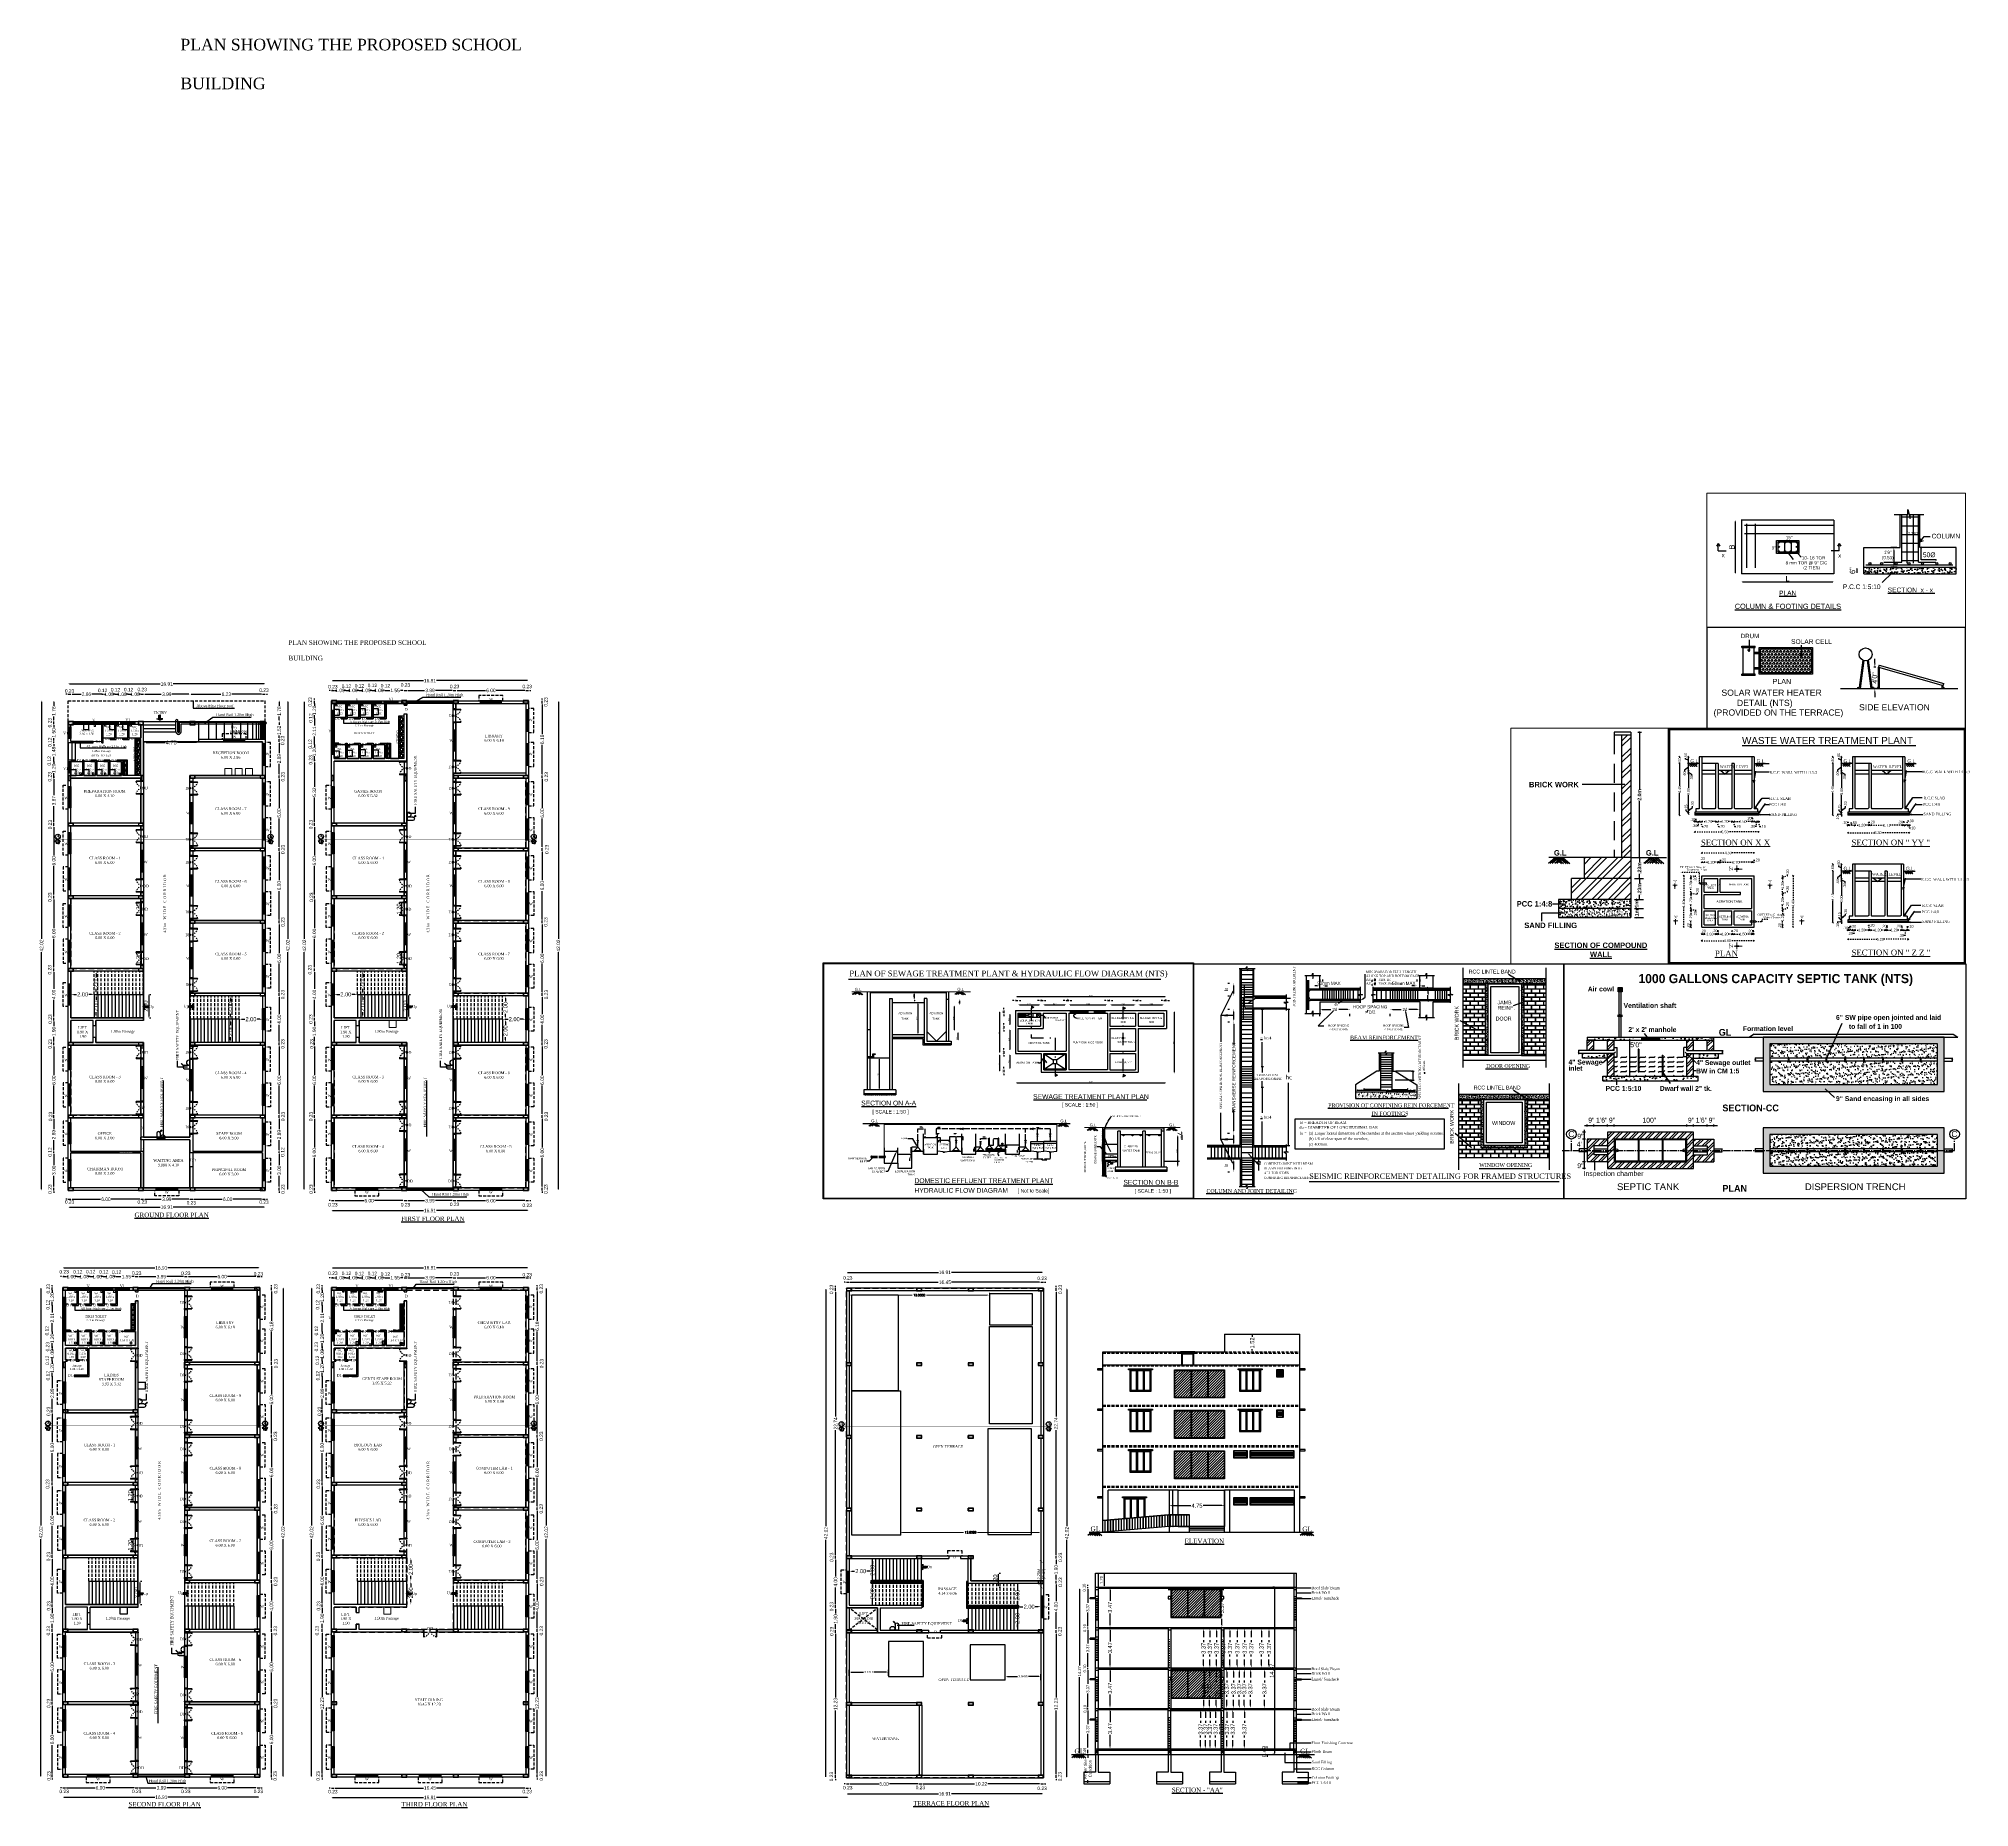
# Model space of a CAD drawing. Header units: metres. Extents: x 3396 to 3562, y 2179 to 2331.
import ezdxf

# ---------------------------------------------------------------- set-up
doc = ezdxf.new("R2010")
doc.units = ezdxf.units.M
doc.header["$PDMODE"] = 34
for name, pattern in [('ACAD_ISO02W100', [15, 12, -3]), ('ACAD_ISO04W100', [30, 24, -3, 0, -3]), ('CENTER', [2, 1.25, -0.25, 0.25, -0.25]), ('DASHDOTX2', [50.8, 25.4, -12.7, 0, -12.7]), ('HIDDEN', [0.375, 0.25, -0.125])]:
    doc.linetypes.add(name, pattern=pattern)
for name, color, linetype in [('BLK_1_FLR_0_BLT_UP_AREA', 26, 'Continuous'), ('BLK_1_FLR_0_CARPET_AREA', 25, 'Continuous'), ('BLK_1_FLR_0_EXIT_WIDTH_ STAIR', 1, 'Continuous'), ('BLK_1_FLR_0_EXIT_WIDTH_DOOR', 2, 'Continuous'), ('BLK_1_FLR_0_FIRESTAIR_1', 1, 'Continuous'), ('BLK_1_FLR_0_REGULAR_ROOM_1', 117, 'Continuous'), ('BLK_1_FLR_0_REGULAR_ROOM_2', 117, 'Continuous'), ('BLK_1_FLR_0_REGULAR_ROOM_3', 117, 'Continuous'), ('BLK_1_FLR_0_REGULAR_ROOM_4', 117, 'Continuous'), ('BLK_1_FLR_0_REGULAR_ROOM_5', 117, 'Continuous'), ('BLK_1_FLR_0_REGULAR_ROOM_6', 117, 'Continuous'), ('BLK_1_FLR_0_REGULAR_ROOM_7', 117, 'Continuous'), ('BLK_1_FLR_0_URINAL', 235, 'Continuous'), ('BLK_1_FLR_0_WATER_CLOSET', 213, 'Continuous'), ('BLK_1_FLR_1_BLT_UP_AREA', 26, 'Continuous'), ('BLK_1_FLR_1_CARPET_AREA', 25, 'Continuous'), ('BLK_1_FLR_1_EXIT_WIDTH_DOOR', 2, 'Continuous'), ('BLK_1_FLR_1_EXIT_WIDTH_STAIR', 1, 'Continuous'), ('BLK_1_FLR_1_FIRESTAIR_1', 1, 'Continuous'), ('BLK_1_FLR_1_REGULAR_ROOM_1', 117, 'Continuous'), ('BLK_1_FLR_1_REGULAR_ROOM_2', 117, 'Continuous'), ('BLK_1_FLR_1_REGULAR_ROOM_3', 117, 'Continuous'), ('BLK_1_FLR_1_REGULAR_ROOM_4', 117, 'Continuous'), ('BLK_1_FLR_1_REGULAR_ROOM_5', 117, 'Continuous'), ('BLK_1_FLR_1_REGULAR_ROOM_6', 117, 'Continuous'), ('BLK_1_FLR_1_REGULAR_ROOM_7', 117, 'Continuous'), ('BLK_1_FLR_1_REGULAR_ROOM_8', 117, 'Continuous'), ('BLK_1_FLR_1_REGULAR_ROOM_9', 117, 'Continuous'), ('BLK_1_FLR_1_URINAL', 235, 'Continuous'), ('BLK_1_FLR_1_WATER_CLOSET', 213, 'Continuous'), ('BLK_1_FLR_2_BLT_UP_AREA', 26, 'Continuous'), ('BLK_1_FLR_2_CARPET_AREA', 25, 'Continuous'), ('BLK_1_FLR_2_DRINKING_WATER', 2, 'Continuous'), ('BLK_1_FLR_2_EXIT_WIDTH_DOOR', 2, 'Continuous'), ('BLK_1_FLR_2_EXIT_WIDTH_STAIR', 1, 'Continuous'), ('BLK_1_FLR_2_FIRESTAIR_1', 1, 'Continuous'), ('BLK_1_FLR_2_REGULAR_ROOM_1', 117, 'Continuous'), ('BLK_1_FLR_2_REGULAR_ROOM_2', 117, 'Continuous'), ('BLK_1_FLR_2_REGULAR_ROOM_3', 117, 'Continuous'), ('BLK_1_FLR_2_REGULAR_ROOM_4', 117, 'Continuous'), ('BLK_1_FLR_2_REGULAR_ROOM_5', 117, 'Continuous'), ('BLK_1_FLR_2_REGULAR_ROOM_6', 117, 'Continuous'), ('BLK_1_FLR_2_REGULAR_ROOM_7', 117, 'Continuous'), ('BLK_1_FLR_2_REGULAR_ROOM_8', 117, 'Continuous'), ('BLK_1_FLR_2_REGULAR_ROOM_9', 117, 'Continuous'), ('BLK_1_FLR_2_WATER_CLOSET', 213, 'Continuous'), ('BLK_1_FLR_3_BLT_UP_AREA', 26, 'Continuous'), ('BLK_1_FLR_3_CARPET_AREA', 25, 'Continuous'), ('BLK_1_FLR_3_EXIT_WIDTH_DOOR', 2, 'Continuous'), ('BLK_1_FLR_3_EXIT_WIDTH_STAIR', 1, 'Continuous'), ('BLK_1_FLR_3_FIRESTAIR_1', 1, 'Continuous'), ('BLK_1_FLR_3_WATER_CLOSET', 213, 'Continuous'), ('BLK_1_FLR_4_ROOF_AREA', 54, 'Continuous'), ('BLK_1_HT_OF_BLDG', 5, 'Continuous'), ('BLK_1_PARAPET_HT', 233, 'Continuous'), ('BLK_1_PLINTH_HEIGHT', 7, 'Continuous'), ('BLK_1_STAIR_HEADROOM', 55, 'Continuous'), ('BLK_1_TERRACESERVICE_UTILITYDISTANCE', 1, 'Continuous'), ('BLK_2_LVL_0_FRONT_SETBACK', 2, 'Continuous'), ('JOINERY', 1, 'Continuous'), ('PLINTH BEAM', 7, 'Continuous'), ('SOLAR_PANEL', 3, 'Continuous'), ('SOLAR_WATER_HEATER', 1, 'Continuous'), ('tex', 3, 'Continuous'), ('WALL', 1, 'Continuous')]:
    doc.layers.add(name, color=color, linetype=linetype)
for name, color, linetype, lineweight in [('BLK_1_FLR_0_DRINKING_WATER', 7, 'Continuous', 5), ('BLK_1_FLR_0_SP_WC', 233, 'Continuous', 5), ('BLK_1_FLR_0_WASH', 243, 'Continuous', 5), ('BLK_1_FLR_1_DRINKING_WATER', 7, 'Continuous', 5), ('BLK_1_FLR_1_WASH', 243, 'Continuous', 5), ('BLK_1_FLR_2_WASH', 243, 'Continuous', 5), ('BLK_1_FLR_3_DRINKING_WATER', 7, 'Continuous', 5), ('BLK_1_FLR_3_WASH', 243, 'Continuous', 5), ('DIM', 140, 'Continuous', 15), ('elev', 144, 'Continuous', 13), ('GRID', 252, 'CENTER', 5), ('Line', 3, 'Continuous', 18), ('text', 7, 'Continuous', 5)]:
    doc.layers.add(name, color=color, linetype=linetype, lineweight=lineweight)
doc.styles.add('2', font='arial.ttf')
doc.styles.add('bold', font='GOTHICB.TTF')
doc.styles.add('BOUND1', font='times.ttf')
doc.styles.add('HANDWRITE', font='ARIALN.TTF')
doc.styles.add('outer', font='BKANT.TTF')
doc.styles.add('ram', font='romai___.ttf')
doc.styles.add('regular', font='arial.ttf')
doc.styles.add('Romantic', font='GOTHIC.TTF')
doc.styles.add('RS', font='romans.shx')
doc.styles.get("Standard").update_dxf_attribs({"font": 'arial.ttf'})
doc.styles.add('TIMES', font='times.ttf')
doc.dimstyles.new('APP', dxfattribs={"dimscale": 0, "dimtxt": 9, "dimasz": 4.5, "dimexe": 0.18, "dimexo": 0.0625, "dimgap": 2, "dimtad": 0, "dimlfac": 0.0254, "dimzin": 4, "dimdsep": 46, "dimtxsty": 'HANDWRITE', "dimblk1": 'OBLIQUE', "dimblk2": 'OBLIQUE', "dimsah": 1, "dimcen": 0.09, "dimse1": 1, "dimse2": 1, "dimadec": 0, "dimazin": 0, "dimtfac": 1, "dimtmove": 0, "dimatfit": 3, "dimldrblk": 'OBLIQUE', "dimfxl": 0, "dimtolj": 1, "dimtzin": 0, "dimarcsym": 0})
doc.dimstyles.new('Banu', dxfattribs={"dimtxt": 0.35, "dimasz": 0.23, "dimexe": 1, "dimexo": 1, "dimgap": 0.1, "dimtad": 0, "dimzin": 1, "dimdsep": 46, "dimtxsty": 'outer', "dimcen": 0.15, "dimdle": 1, "dimse1": 1, "dimse2": 1, "dimclrt": 7, "dimadec": 0, "dimazin": 0, "dimtfac": 1, "dimtix": 1, "dimtmove": 1, "dimatfit": 0, "dimfxl": 0, "dimtolj": 1, "dimtzin": 0, "dimarcsym": 0})
doc.dimstyles.new('ISO-25', dxfattribs={"dimtxt": 2.5, "dimasz": 2.5, "dimexe": 1.25, "dimexo": 0.625, "dimtad": 1, "dimtxsty": 'Standard', "dimcen": 2.5, "dimadec": 0, "dimazin": 0, "dimtfac": 1, "dimtmove": 0, "dimatfit": 3, "dimfxl": 0, "dimarcsym": 0})
doc.dimstyles.new('Meter-1', dxfattribs={"dimscale": 0, "dimtxt": 60, "dimasz": 18, "dimexe": 0.18, "dimexo": 0.0625, "dimgap": 2, "dimtad": 0, "dimlfac": 0.0254, "dimzin": 4, "dimdsep": 46, "dimtxsty": 'bold', "dimblk1": 'OBLIQUE', "dimblk2": 'OBLIQUE', "dimsah": 1, "dimcen": 0.05, "dimclrd": 5, "dimclre": 5, "dimclrt": 6, "dimadec": 0, "dimazin": 0, "dimtfac": 1, "dimtmove": 0, "dimatfit": 3, "dimldrblk": 'OBLIQUE', "dimfxl": 0, "dimtolj": 1, "dimtzin": 0, "dimarcsym": 0})
doc.dimstyles.get("Standard").update_dxf_attribs({"dimtxt": 0.18, "dimasz": 0.18, "dimexe": 0.18, "dimexo": 0.0625, "dimgap": 0.09, "dimtad": 0, "dimtih": 1, "dimtoh": 1, "dimdec": 4, "dimzin": 0, "dimdsep": 46, "dimtxsty": 'Standard', "dimcen": 0.09, "dimadec": 0, "dimazin": 0, "dimtfac": 1, "dimtdec": 4, "dimtofl": 0, "dimtmove": 0, "dimatfit": 3, "dimfxl": 0, "dimtolj": 1, "dimtzin": 0, "dimarcsym": 0})
doc.dimstyles.new('STANDARD$0', dxfattribs={"dimtxt": 0.2, "dimasz": 0.3, "dimexe": 1, "dimexo": 2, "dimgap": 0.25, "dimtad": 1, "dimrnd": 0.25, "dimzin": 3, "dimdsep": 46, "dimtxsty": 'RS', "dimcen": 0, "dimclrd": 21, "dimclre": 21, "dimclrt": 190, "dimadec": 0, "dimazin": 0, "dimtfac": 0.7505, "dimtix": 1, "dimtmove": 1, "dimatfit": 3, "dimldrblk": 'DOTSMALL', "dimfxl": 0, "dimfrac": 1, "dimtolj": 1, "dimtzin": 0, "dimlwd": 9, "dimlwe": 13, "dimarcsym": 0})
doc.dimstyles.new('V1', dxfattribs={"dimtxt": 0.35, "dimasz": 0.1, "dimexe": 0.18, "dimexo": 0.0625, "dimgap": 0.09, "dimtad": 1, "dimzin": 0, "dimdsep": 46, "dimtxsty": 'Standard', "dimcen": 0.09, "dimadec": 0, "dimazin": 0, "dimtfac": 1, "dimtix": 1, "dimtofl": 0, "dimtmove": 2, "dimatfit": 0, "dimfxl": 0, "dimtolj": 1, "dimtzin": 0, "dimarcsym": 0})
pattern_1 = [(45, (-12299.895, -7478.998), (-13.27313, 13.27313), []), (45, (-12291.046, -7478.998), (-13.27313, 13.27313), [])]
pattern_2 = [(37.5, (-12299.8945, -7478.998), (-0.2364902, 7.2336967), [0, -5.7063958, 0, -6.3821532, 0, -6.1005876]), (7.5, (-12299.8945, -7478.998), (6.6441094, 10.5949226), [0, -3.0784503, 0, -5.1432646, 0, -1.970959]), (327.5, (-12304.512, -7478.998), (11.6911355, 0.0212453), [0, -1.8771039, 0, -6.757574, 0, -8.8223882]), (317.5, (-12304.512, -7478.998), (11.285624, 3.2949764), [0, -0.938552, 0, -4.4299651, 0, -5.0681805])]
pattern_3 = [(37.5, (-12299.895, -7478.998), (-0.63064, 19.289858), [0, -15.217055, 0, -17.019075, 0, -16.268234]), (7.5, (-12299.895, -7478.998), (17.717625, 28.253127), [0, -8.209201, 0, -13.715372, 0, -5.255891]), (327.5, (-12312.208, -7478.998), (31.176361, 0.056654), [0, -5.00561, 0, -18.020197, 0, -23.526369]), (317.5, (-12312.208, -7478.998), (30.094997, 8.786604), [0, -2.502805, 0, -11.81324, 0, -13.515148])]

# ---------------------------------------------------------------- blocks, each defined once
blk = doc.blocks.new('*D17')
at = {"layer": 'BLK_1_FLR_0_EXIT_WIDTH_ STAIR', "color": 0, "lineweight": -2}
for p, q in [((3405.59, 2248.4), (3405.59, 2246.6)), ((3405.65, 2248.5), (3405.77, 2248.5)), ((3405.65, 2246.5), (3405.77, 2246.5))]:
    blk.add_line(p, q, dxfattribs=at)
at = {"layer": 'BLK_1_FLR_0_EXIT_WIDTH_ STAIR', "color": 0}
for points in [[(3405.57, 2248.4), (3405.6, 2248.4), (3405.59, 2248.5)], [(3405.57, 2246.6), (3405.6, 2246.6), (3405.59, 2246.5)]]:
    blk.add_solid(points, dxfattribs=at)
at = {"layer": 'Defpoints', "color": 0}
for p in [(3405.59, 2248.5), (3405.59, 2246.5), (3405.59, 2246.5)]:
    blk.add_point(p, dxfattribs=at)
at = {"layer": 'BLK_1_FLR_0_EXIT_WIDTH_ STAIR', "color": 0, "insert": (3405.32, 2247.5), "char_height": 0.35, "attachment_point": 5, "rotation": 90}
blk.add_mtext('\\A1;2.00', dxfattribs=at)
blk = doc.blocks.new('*D18')
at = {"layer": 'BLK_1_FLR_0_EXIT_WIDTH_DOOR', "color": 0, "lineweight": -2}
for p, q in [((3404.96, 2251.09), (3404.96, 2252.09)), ((3405.02, 2252.19), (3405.14, 2252.19)), ((3405.02, 2250.99), (3405.14, 2250.99))]:
    blk.add_line(p, q, dxfattribs=at)
at = {"layer": 'BLK_1_FLR_0_EXIT_WIDTH_DOOR', "color": 0}
for points in [[(3404.94, 2252.09), (3404.97, 2252.09), (3404.96, 2252.19)], [(3404.94, 2251.09), (3404.97, 2251.09), (3404.96, 2250.99)]]:
    blk.add_solid(points, dxfattribs=at)
at = {"layer": 'Defpoints', "color": 0}
for p in [(3404.96, 2252.19), (3404.96, 2252.19), (3404.96, 2250.99)]:
    blk.add_point(p, dxfattribs=at)
at = {"layer": 'BLK_1_FLR_0_EXIT_WIDTH_DOOR', "color": 0, "insert": (3404.69, 2251.59), "char_height": 0.35, "attachment_point": 5, "rotation": 90}
blk.add_mtext('\\A1;1.20', dxfattribs=at)
blk = doc.blocks.new('*D19')
at = {"layer": 'BLK_1_FLR_0_EXIT_WIDTH_DOOR', "color": 0, "lineweight": -2}
for p, q in [((3405.02, 2256.43), (3405.14, 2256.43)), ((3404.96, 2255.33), (3404.96, 2256.33)), ((3405.02, 2255.23), (3405.14, 2255.23))]:
    blk.add_line(p, q, dxfattribs=at)
at = {"layer": 'BLK_1_FLR_0_EXIT_WIDTH_DOOR', "color": 0}
for points in [[(3404.94, 2256.33), (3404.97, 2256.33), (3404.96, 2256.43)], [(3404.94, 2255.33), (3404.97, 2255.33), (3404.96, 2255.23)]]:
    blk.add_solid(points, dxfattribs=at)
at = {"layer": 'Defpoints', "color": 0}
for p in [(3404.96, 2256.43), (3404.96, 2256.43), (3404.96, 2255.23)]:
    blk.add_point(p, dxfattribs=at)
at = {"layer": 'BLK_1_FLR_0_EXIT_WIDTH_DOOR', "color": 0, "insert": (3404.69, 2255.83), "char_height": 0.35, "attachment_point": 5, "rotation": 90}
blk.add_mtext('\\A1;1.20', dxfattribs=at)
blk = doc.blocks.new('*D20')
at = {"layer": 'BLK_1_FLR_1_EXIT_WIDTH_STAIR', "color": 0, "lineweight": -2}
for p, q in [((3427.87, 2248.4), (3427.87, 2246.6)), ((3427.93, 2248.5), (3428.05, 2248.5)), ((3427.93, 2246.5), (3428.05, 2246.5))]:
    blk.add_line(p, q, dxfattribs=at)
at = {"layer": 'BLK_1_FLR_1_EXIT_WIDTH_STAIR', "color": 0}
for points in [[(3427.86, 2248.4), (3427.89, 2248.4), (3427.87, 2248.5)], [(3427.86, 2246.6), (3427.89, 2246.6), (3427.87, 2246.5)]]:
    blk.add_solid(points, dxfattribs=at)
at = {"layer": 'Defpoints', "color": 0}
for p in [(3427.87, 2248.5), (3427.87, 2246.5), (3427.87, 2246.5)]:
    blk.add_point(p, dxfattribs=at)
at = {"layer": 'BLK_1_FLR_1_EXIT_WIDTH_STAIR', "color": 0, "insert": (3427.6, 2247.5), "char_height": 0.35, "attachment_point": 5, "rotation": 90}
blk.add_mtext('\\A1;2.00', dxfattribs=at)
blk = doc.blocks.new('*D21')
at = {"layer": 'BLK_1_FLR_1_EXIT_WIDTH_DOOR', "color": 0, "lineweight": -2}
for p, q in [((3427.31, 2251.09), (3427.31, 2252.09)), ((3427.37, 2252.19), (3427.49, 2252.19)), ((3427.37, 2250.99), (3427.49, 2250.99))]:
    blk.add_line(p, q, dxfattribs=at)
at = {"layer": 'BLK_1_FLR_1_EXIT_WIDTH_DOOR', "color": 0}
for points in [[(3427.3, 2252.09), (3427.33, 2252.09), (3427.31, 2252.19)], [(3427.3, 2251.09), (3427.33, 2251.09), (3427.31, 2250.99)]]:
    blk.add_solid(points, dxfattribs=at)
at = {"layer": 'Defpoints', "color": 0}
for p in [(3427.31, 2252.19), (3427.31, 2252.19), (3427.31, 2250.99)]:
    blk.add_point(p, dxfattribs=at)
at = {"layer": 'BLK_1_FLR_1_EXIT_WIDTH_DOOR', "color": 0, "insert": (3427.04, 2251.59), "char_height": 0.35, "attachment_point": 5, "rotation": 90}
blk.add_mtext('\\A1;1.20', dxfattribs=at)
blk = doc.blocks.new('*D22')
at = {"layer": 'BLK_1_FLR_1_EXIT_WIDTH_DOOR', "color": 0, "lineweight": -2}
for p, q in [((3427.37, 2256.43), (3427.49, 2256.43)), ((3427.31, 2255.33), (3427.31, 2256.33)), ((3427.37, 2255.23), (3427.49, 2255.23))]:
    blk.add_line(p, q, dxfattribs=at)
at = {"layer": 'BLK_1_FLR_1_EXIT_WIDTH_DOOR', "color": 0}
for points in [[(3427.3, 2256.33), (3427.33, 2256.33), (3427.31, 2256.43)], [(3427.3, 2255.33), (3427.33, 2255.33), (3427.31, 2255.23)]]:
    blk.add_solid(points, dxfattribs=at)
at = {"layer": 'Defpoints', "color": 0}
for p in [(3427.31, 2256.43), (3427.31, 2256.43), (3427.31, 2255.23)]:
    blk.add_point(p, dxfattribs=at)
at = {"layer": 'BLK_1_FLR_1_EXIT_WIDTH_DOOR', "color": 0, "insert": (3427.04, 2255.83), "char_height": 0.35, "attachment_point": 5, "rotation": 90}
blk.add_mtext('\\A1;1.20', dxfattribs=at)
blk = doc.blocks.new('*D23')
at = {"layer": 'BLK_1_FLR_2_EXIT_WIDTH_STAIR', "color": 0, "lineweight": -2}
for p, q in [((3404.81, 2198.05), (3404.81, 2196.25)), ((3404.88, 2198.15), (3404.99, 2198.15)), ((3404.88, 2196.15), (3404.99, 2196.15))]:
    blk.add_line(p, q, dxfattribs=at)
at = {"layer": 'BLK_1_FLR_2_EXIT_WIDTH_STAIR', "color": 0}
for points in [[(3404.8, 2198.05), (3404.83, 2198.05), (3404.81, 2198.15)], [(3404.8, 2196.25), (3404.83, 2196.25), (3404.81, 2196.15)]]:
    blk.add_solid(points, dxfattribs=at)
at = {"layer": 'Defpoints', "color": 0}
for p in [(3404.81, 2198.15), (3404.81, 2196.15), (3404.81, 2196.15)]:
    blk.add_point(p, dxfattribs=at)
at = {"layer": 'BLK_1_FLR_2_EXIT_WIDTH_STAIR', "color": 0, "insert": (3404.54, 2197.15), "char_height": 0.35, "attachment_point": 5, "rotation": 90}
blk.add_mtext('\\A1;2.00', dxfattribs=at)
blk = doc.blocks.new('*D24')
at = {"layer": 'BLK_1_FLR_2_EXIT_WIDTH_DOOR', "color": 0, "lineweight": -2}
for p, q in [((3404.25, 2200.74), (3404.25, 2201.74)), ((3404.32, 2201.84), (3404.43, 2201.84)), ((3404.32, 2200.64), (3404.43, 2200.64))]:
    blk.add_line(p, q, dxfattribs=at)
at = {"layer": 'BLK_1_FLR_2_EXIT_WIDTH_DOOR', "color": 0}
for points in [[(3404.24, 2201.74), (3404.27, 2201.74), (3404.25, 2201.84)], [(3404.24, 2200.74), (3404.27, 2200.74), (3404.25, 2200.64)]]:
    blk.add_solid(points, dxfattribs=at)
at = {"layer": 'Defpoints', "color": 0}
for p in [(3404.25, 2201.84), (3404.25, 2201.84), (3404.25, 2200.64)]:
    blk.add_point(p, dxfattribs=at)
at = {"layer": 'BLK_1_FLR_2_EXIT_WIDTH_DOOR', "color": 0, "insert": (3403.98, 2201.24), "char_height": 0.35, "attachment_point": 5, "rotation": 90}
blk.add_mtext('\\A1;1.20', dxfattribs=at)
blk = doc.blocks.new('*D25')
at = {"layer": 'BLK_1_FLR_2_EXIT_WIDTH_DOOR', "color": 0, "lineweight": -2}
for p, q in [((3404.25, 2204.98), (3404.25, 2205.98)), ((3404.32, 2206.08), (3404.43, 2206.08)), ((3404.32, 2204.88), (3404.43, 2204.88))]:
    blk.add_line(p, q, dxfattribs=at)
at = {"layer": 'BLK_1_FLR_2_EXIT_WIDTH_DOOR', "color": 0}
for points in [[(3404.24, 2205.98), (3404.27, 2205.98), (3404.25, 2206.08)], [(3404.24, 2204.98), (3404.27, 2204.98), (3404.25, 2204.88)]]:
    blk.add_solid(points, dxfattribs=at)
at = {"layer": 'Defpoints', "color": 0}
for p in [(3404.25, 2206.08), (3404.25, 2206.08), (3404.25, 2204.88)]:
    blk.add_point(p, dxfattribs=at)
at = {"layer": 'BLK_1_FLR_2_EXIT_WIDTH_DOOR', "color": 0, "insert": (3403.98, 2205.48), "char_height": 0.35, "attachment_point": 5, "rotation": 90}
blk.add_mtext('\\A1;1.20', dxfattribs=at)
blk = doc.blocks.new('*D26')
at = {"layer": 'BLK_1_FLR_3_EXIT_WIDTH_DOOR', "color": 0, "linetype": 'HIDDEN', "lineweight": -2, "ltscale": 2}
for p, q in [((3428.07, 2197.92), (3428.07, 2197.67)), ((3428.07, 2196.38), (3428.07, 2196.62))]:
    blk.add_line(p, q, dxfattribs=at)
at = {"layer": 'BLK_1_FLR_3_EXIT_WIDTH_DOOR', "color": 0, "linetype": 'HIDDEN', "ltscale": 2}
for points in [[(3428.03, 2197.92), (3428.11, 2197.92), (3428.07, 2198.15)], [(3428.03, 2196.38), (3428.11, 2196.38), (3428.07, 2196.15)]]:
    blk.add_solid(points, dxfattribs=at)
at = {"layer": 'Defpoints', "color": 0, "linetype": 'HIDDEN', "ltscale": 2}
for p in [(3427.69, 2198.15), (3428.07, 2198.15), (3427.69, 2196.15)]:
    blk.add_point(p, dxfattribs=at)
at = {"layer": 'BLK_1_FLR_3_EXIT_WIDTH_DOOR', "color": 7, "linetype": 'HIDDEN', "ltscale": 2, "insert": (3428.07, 2197.15), "char_height": 0.35, "attachment_point": 5, "rotation": 90, "style": 'outer'}
blk.add_mtext('\\A1;2.00', dxfattribs=at)
blk = doc.blocks.new('*D27')
at = {"layer": 'BLK_1_FLR_3_EXIT_WIDTH_STAIR', "color": 0, "linetype": 'HIDDEN', "lineweight": -2, "ltscale": 2}
for p, q in [((3428.07, 2199.92), (3428.07, 2199.67)), ((3428.07, 2198.38), (3428.07, 2198.62))]:
    blk.add_line(p, q, dxfattribs=at)
at = {"layer": 'BLK_1_FLR_3_EXIT_WIDTH_STAIR', "color": 0, "linetype": 'HIDDEN', "ltscale": 2}
for points in [[(3428.03, 2199.92), (3428.11, 2199.92), (3428.07, 2200.15)], [(3428.03, 2198.38), (3428.11, 2198.38), (3428.07, 2198.15)]]:
    blk.add_solid(points, dxfattribs=at)
at = {"layer": 'Defpoints', "color": 0, "linetype": 'HIDDEN', "ltscale": 2}
for p in [(3427.69, 2200.15), (3428.07, 2200.15), (3427.69, 2198.15)]:
    blk.add_point(p, dxfattribs=at)
at = {"layer": 'BLK_1_FLR_3_EXIT_WIDTH_STAIR', "color": 7, "linetype": 'HIDDEN', "ltscale": 2, "insert": (3428.07, 2199.15), "char_height": 0.35, "attachment_point": 5, "rotation": 90, "style": 'outer'}
blk.add_mtext('\\A1;2.00', dxfattribs=at)
blk = doc.blocks.new('*D28')
at = {"layer": 'BLK_1_TERRACESERVICE_UTILITYDISTANCE', "color": 0, "lineweight": -2}
for p, q in [((3479.07, 2189.66), (3479.07, 2190.16)), ((3482.12, 2189.66), (3482.12, 2190.16)), ((3479.25, 2189.98), (3480.13, 2189.98)), ((3481.94, 2189.98), (3481.06, 2189.98))]:
    blk.add_line(p, q, dxfattribs=at)
at = {"layer": 'BLK_1_TERRACESERVICE_UTILITYDISTANCE', "color": 0}
for points in [[(3479.25, 2190.01), (3479.25, 2189.95), (3479.07, 2189.98)], [(3481.94, 2190.01), (3481.94, 2189.95), (3482.12, 2189.98)]]:
    blk.add_solid(points, dxfattribs=at)
at = {"layer": 'Defpoints', "color": 0}
for p in [(3479.07, 2189.59), (3482.12, 2189.98), (3482.12, 2189.59)]:
    blk.add_point(p, dxfattribs=at)
at = {"layer": 'BLK_1_TERRACESERVICE_UTILITYDISTANCE', "color": 0, "insert": (3480.59, 2189.98), "char_height": 0.18, "attachment_point": 5}
blk.add_mtext('\\A1;3.0495', dxfattribs=at)
blk = doc.blocks.new('*D29')
at = {"layer": 'BLK_1_TERRACESERVICE_UTILITYDISTANCE', "color": 0, "lineweight": 13}
for p, q in [((3470.07, 2202.08), (3470.07, 2202.52)), ((3482.12, 2202.08), (3482.12, 2202.52))]:
    blk.add_line(p, q, dxfattribs=at)
at = {"layer": 'BLK_1_TERRACESERVICE_UTILITYDISTANCE', "color": 0, "lineweight": 9}
for p, q in [((3470.25, 2202.34), (3475.49, 2202.34)), ((3481.94, 2202.34), (3476.7, 2202.34))]:
    blk.add_line(p, q, dxfattribs=at)
at = {"layer": 'BLK_1_TERRACESERVICE_UTILITYDISTANCE', "color": 0}
for points in [[(3470.25, 2202.37), (3470.25, 2202.31), (3470.07, 2202.34)], [(3481.94, 2202.37), (3481.94, 2202.31), (3482.12, 2202.34)]]:
    blk.add_solid(points, dxfattribs=at)
at = {"layer": 'Defpoints', "color": 0}
for p in [(3470.07, 2202.01, 0), (3482.12, 2202.34), (3482.12, 2202.01, 0)]:
    blk.add_point(p, dxfattribs=at)
at = {"layer": 'BLK_1_TERRACESERVICE_UTILITYDISTANCE', "color": 0, "insert": (3476.09, 2202.34), "char_height": 0.18, "attachment_point": 5, "style": 'RS'}
blk.add_mtext('\\A1;12.0000', dxfattribs=at)
blk = doc.blocks.new('*D30')
at = {"layer": 'BLK_1_TERRACESERVICE_UTILITYDISTANCE', "color": 0, "lineweight": 13}
for p, q in [((3465.67, 2222.43, 0), (3465.67, 2222.88, 0)), ((3477.71, 2222.43, 0), (3477.71, 2222.88, 0))]:
    blk.add_line(p, q, dxfattribs=at)
at = {"layer": 'BLK_1_TERRACESERVICE_UTILITYDISTANCE', "color": 0, "lineweight": 9}
for p, q in [((3465.85, 2222.7, 0), (3471.08, 2222.7, 0)), ((3477.53, 2222.7, 0), (3472.3, 2222.7, 0))]:
    blk.add_line(p, q, dxfattribs=at)
at = {"layer": 'BLK_1_TERRACESERVICE_UTILITYDISTANCE', "color": 0}
for points in [[(3465.85, 2222.73, 0), (3465.85, 2222.67, 0), (3465.67, 2222.7, 0)], [(3477.53, 2222.73, 0), (3477.53, 2222.67, 0), (3477.71, 2222.7, 0)]]:
    blk.add_solid(points, dxfattribs=at)
at = {"layer": 'Defpoints', "color": 0}
for p in [(3465.67, 2222.37), (3477.71, 2222.7, 0), (3477.71, 2222.37)]:
    blk.add_point(p, dxfattribs=at)
at = {"layer": 'BLK_1_TERRACESERVICE_UTILITYDISTANCE', "color": 0, "insert": (3471.69, 2222.7, 0), "char_height": 0.18, "attachment_point": 5, "style": 'RS'}
blk.add_mtext('\\A1;12.0000', dxfattribs=at)
blk = doc.blocks.new('*D31')
at = {"layer": 'BLK_1_TERRACESERVICE_UTILITYDISTANCE', "color": 0, "lineweight": -2}
for p, q in [((3465.67, 2190.03), (3465.67, 2190.53)), ((3465.85, 2190.35), (3466.91, 2190.35)), ((3468.86, 2190.35), (3467.8, 2190.35)), ((3469.04, 2190.03), (3469.04, 2190.53))]:
    blk.add_line(p, q, dxfattribs=at)
at = {"layer": 'BLK_1_TERRACESERVICE_UTILITYDISTANCE', "color": 0}
for points in [[(3465.85, 2190.38), (3465.85, 2190.32), (3465.67, 2190.35)], [(3468.86, 2190.38), (3468.86, 2190.32), (3469.04, 2190.35)]]:
    blk.add_solid(points, dxfattribs=at)
at = {"layer": 'Defpoints', "color": 0}
for p in [(3469.04, 2190.35), (3465.67, 2189.97), (3469.04, 2189.97)]:
    blk.add_point(p, dxfattribs=at)
at = {"layer": 'BLK_1_TERRACESERVICE_UTILITYDISTANCE', "color": 0, "insert": (3467.36, 2190.35), "char_height": 0.18, "attachment_point": 5}
blk.add_mtext('\\A1;3.3711', dxfattribs=at)
blk = doc.blocks.new('*D32')
at = {"layer": 'BLK_1_FLR_0_REGULAR_ROOM_1', "color": 0, "linetype": 'HIDDEN', "lineweight": -2, "ltscale": 2}
for p, q in [((3495.83, 2186.91), (3495.83, 2185.99)), ((3495.83, 2184), (3495.83, 2184.92))]:
    blk.add_line(p, q, dxfattribs=at)
at = {"layer": 'BLK_1_FLR_0_REGULAR_ROOM_1', "color": 0, "linetype": 'HIDDEN', "ltscale": 2}
for points in [[(3495.8, 2186.91), (3495.87, 2186.91), (3495.83, 2187.14)], [(3495.8, 2184), (3495.87, 2184), (3495.83, 2183.77)]]:
    blk.add_solid(points, dxfattribs=at)
at = {"layer": 'Defpoints', "color": 0, "linetype": 'HIDDEN', "ltscale": 2}
for p in [(3495.83, 2187.14), (3495.83, 2187.14), (3495.83, 2183.77)]:
    blk.add_point(p, dxfattribs=at)
at = {"layer": 'BLK_1_FLR_0_REGULAR_ROOM_1', "color": 7, "linetype": 'HIDDEN', "ltscale": 2, "insert": (3495.83, 2185.46), "char_height": 0.35, "attachment_point": 5, "rotation": 90, "style": 'outer'}
blk.add_mtext('\\A1;3.37', dxfattribs=at)
blk = doc.blocks.new('*D33')
at = {"layer": 'BLK_1_FLR_0_REGULAR_ROOM_2', "color": 0, "linetype": 'HIDDEN', "lineweight": -2, "ltscale": 2}
for p, q in [((3496.26, 2186.91), (3496.26, 2185.99)), ((3496.26, 2184), (3496.26, 2184.92))]:
    blk.add_line(p, q, dxfattribs=at)
at = {"layer": 'BLK_1_FLR_0_REGULAR_ROOM_2', "color": 0, "linetype": 'HIDDEN', "ltscale": 2}
for points in [[(3496.22, 2186.91), (3496.3, 2186.91), (3496.26, 2187.14)], [(3496.22, 2184), (3496.3, 2184), (3496.26, 2183.77)]]:
    blk.add_solid(points, dxfattribs=at)
at = {"layer": 'Defpoints', "color": 0, "linetype": 'HIDDEN', "ltscale": 2}
for p in [(3496.26, 2187.14), (3496.26, 2187.14), (3496.26, 2183.77)]:
    blk.add_point(p, dxfattribs=at)
at = {"layer": 'BLK_1_FLR_0_REGULAR_ROOM_2', "color": 7, "linetype": 'HIDDEN', "ltscale": 2, "insert": (3496.26, 2185.46), "char_height": 0.35, "attachment_point": 5, "rotation": 90, "style": 'outer'}
blk.add_mtext('\\A1;3.37', dxfattribs=at)
blk = doc.blocks.new('*D34')
at = {"layer": 'BLK_1_FLR_0_REGULAR_ROOM_3', "color": 0, "linetype": 'HIDDEN', "lineweight": -2, "ltscale": 2}
for p, q in [((3496.64, 2186.91), (3496.64, 2185.99)), ((3496.64, 2184), (3496.64, 2184.92))]:
    blk.add_line(p, q, dxfattribs=at)
at = {"layer": 'BLK_1_FLR_0_REGULAR_ROOM_3', "color": 0, "linetype": 'HIDDEN', "ltscale": 2}
for points in [[(3496.6, 2186.91), (3496.68, 2186.91), (3496.64, 2187.14)], [(3496.6, 2184), (3496.68, 2184), (3496.64, 2183.77)]]:
    blk.add_solid(points, dxfattribs=at)
at = {"layer": 'Defpoints', "color": 0, "linetype": 'HIDDEN', "ltscale": 2}
for p in [(3496.64, 2187.14), (3496.64, 2187.14), (3496.64, 2183.77)]:
    blk.add_point(p, dxfattribs=at)
at = {"layer": 'BLK_1_FLR_0_REGULAR_ROOM_3', "color": 7, "linetype": 'HIDDEN', "ltscale": 2, "insert": (3496.64, 2185.46), "char_height": 0.35, "attachment_point": 5, "rotation": 90, "style": 'outer'}
blk.add_mtext('\\A1;3.37', dxfattribs=at)
blk = doc.blocks.new('*D35')
at = {"layer": 'BLK_1_FLR_0_REGULAR_ROOM_4', "color": 0, "linetype": 'HIDDEN', "lineweight": -2, "ltscale": 2}
for p, q in [((3497.12, 2186.91), (3497.12, 2185.99)), ((3497.12, 2184), (3497.12, 2184.92))]:
    blk.add_line(p, q, dxfattribs=at)
at = {"layer": 'BLK_1_FLR_0_REGULAR_ROOM_4', "color": 0, "linetype": 'HIDDEN', "ltscale": 2}
for points in [[(3497.08, 2186.91), (3497.16, 2186.91), (3497.12, 2187.14)], [(3497.08, 2184), (3497.16, 2184), (3497.12, 2183.77)]]:
    blk.add_solid(points, dxfattribs=at)
at = {"layer": 'Defpoints', "color": 0, "linetype": 'HIDDEN', "ltscale": 2}
for p in [(3497.12, 2187.14), (3497.12, 2187.14), (3497.12, 2183.77)]:
    blk.add_point(p, dxfattribs=at)
at = {"layer": 'BLK_1_FLR_0_REGULAR_ROOM_4', "color": 7, "linetype": 'HIDDEN', "ltscale": 2, "insert": (3497.12, 2185.46), "char_height": 0.35, "attachment_point": 5, "rotation": 90, "style": 'outer'}
blk.add_mtext('\\A1;3.37', dxfattribs=at)
blk = doc.blocks.new('*D36')
at = {"layer": 'BLK_1_FLR_0_REGULAR_ROOM_5', "color": 0, "linetype": 'HIDDEN', "lineweight": -2, "ltscale": 2}
for p, q in [((3497.6, 2186.91), (3497.6, 2185.99)), ((3497.6, 2184), (3497.6, 2184.92))]:
    blk.add_line(p, q, dxfattribs=at)
at = {"layer": 'BLK_1_FLR_0_REGULAR_ROOM_5', "color": 0, "linetype": 'HIDDEN', "ltscale": 2}
for points in [[(3497.56, 2186.91), (3497.64, 2186.91), (3497.6, 2187.14)], [(3497.56, 2184), (3497.64, 2184), (3497.6, 2183.77)]]:
    blk.add_solid(points, dxfattribs=at)
at = {"layer": 'Defpoints', "color": 0, "linetype": 'HIDDEN', "ltscale": 2}
for p in [(3497.6, 2187.14), (3497.6, 2187.14), (3497.6, 2183.77)]:
    blk.add_point(p, dxfattribs=at)
at = {"layer": 'BLK_1_FLR_0_REGULAR_ROOM_5', "color": 7, "linetype": 'HIDDEN', "ltscale": 2, "insert": (3497.6, 2185.46), "char_height": 0.35, "attachment_point": 5, "rotation": 90, "style": 'outer'}
blk.add_mtext('\\A1;3.37', dxfattribs=at)
blk = doc.blocks.new('*D37')
at = {"layer": 'BLK_1_FLR_0_REGULAR_ROOM_6', "color": 0, "linetype": 'HIDDEN', "lineweight": -2, "ltscale": 2}
for p, q in [((3498.09, 2186.91), (3498.09, 2185.99)), ((3498.09, 2184), (3498.09, 2184.92))]:
    blk.add_line(p, q, dxfattribs=at)
at = {"layer": 'BLK_1_FLR_0_REGULAR_ROOM_6', "color": 0, "linetype": 'HIDDEN', "ltscale": 2}
for points in [[(3498.05, 2186.91), (3498.12, 2186.91), (3498.09, 2187.14)], [(3498.05, 2184), (3498.12, 2184), (3498.09, 2183.77)]]:
    blk.add_solid(points, dxfattribs=at)
at = {"layer": 'Defpoints', "color": 0, "linetype": 'HIDDEN', "ltscale": 2}
for p in [(3498.09, 2187.14), (3498.09, 2187.14), (3498.09, 2183.77)]:
    blk.add_point(p, dxfattribs=at)
at = {"layer": 'BLK_1_FLR_0_REGULAR_ROOM_6', "color": 7, "linetype": 'HIDDEN', "ltscale": 2, "insert": (3498.09, 2185.46), "char_height": 0.35, "attachment_point": 5, "rotation": 90, "style": 'outer'}
blk.add_mtext('\\A1;3.37', dxfattribs=at)
blk = doc.blocks.new('*D38')
at = {"layer": 'BLK_1_FLR_0_REGULAR_ROOM_7', "color": 0, "linetype": 'HIDDEN', "lineweight": -2, "ltscale": 2}
for p, q in [((3498.59, 2186.91), (3498.59, 2185.99)), ((3498.59, 2184), (3498.59, 2184.92))]:
    blk.add_line(p, q, dxfattribs=at)
at = {"layer": 'BLK_1_FLR_0_REGULAR_ROOM_7', "color": 0, "linetype": 'HIDDEN', "ltscale": 2}
for points in [[(3498.55, 2186.91), (3498.63, 2186.91), (3498.59, 2187.14)], [(3498.55, 2184), (3498.63, 2184), (3498.59, 2183.77)]]:
    blk.add_solid(points, dxfattribs=at)
at = {"layer": 'Defpoints', "color": 0, "linetype": 'HIDDEN', "ltscale": 2}
for p in [(3498.56, 2187.14), (3498.59, 2187.14), (3498.56, 2183.77)]:
    blk.add_point(p, dxfattribs=at)
at = {"layer": 'BLK_1_FLR_0_REGULAR_ROOM_7', "color": 7, "linetype": 'HIDDEN', "ltscale": 2, "insert": (3498.59, 2185.46), "char_height": 0.35, "attachment_point": 5, "rotation": 90, "style": 'outer'}
blk.add_mtext('\\A1;3.37', dxfattribs=at)
blk = doc.blocks.new('*D39')
at = {"layer": 'BLK_1_FLR_0_WATER_CLOSET', "color": 0, "linetype": 'HIDDEN', "lineweight": -2, "ltscale": 2}
for p, q in [((3499.59, 2186.91), (3499.59, 2185.99)), ((3499.59, 2184), (3499.59, 2184.92))]:
    blk.add_line(p, q, dxfattribs=at)
at = {"layer": 'BLK_1_FLR_0_WATER_CLOSET', "color": 0, "linetype": 'HIDDEN', "ltscale": 2}
for points in [[(3499.55, 2186.91), (3499.63, 2186.91), (3499.59, 2187.14)], [(3499.55, 2184), (3499.63, 2184), (3499.59, 2183.77)]]:
    blk.add_solid(points, dxfattribs=at)
at = {"layer": 'Defpoints', "color": 0, "linetype": 'HIDDEN', "ltscale": 2}
for p in [(3499.44, 2187.14), (3499.59, 2187.14), (3499.44, 2183.77)]:
    blk.add_point(p, dxfattribs=at)
at = {"layer": 'BLK_1_FLR_0_WATER_CLOSET', "color": 7, "linetype": 'HIDDEN', "ltscale": 2, "insert": (3499.59, 2185.46), "char_height": 0.35, "attachment_point": 5, "rotation": 90, "style": 'outer'}
blk.add_mtext('\\A1;3.37', dxfattribs=at)
blk = doc.blocks.new('*D40')
at = {"layer": 'BLK_1_FLR_1_REGULAR_ROOM_1', "color": 0, "linetype": 'HIDDEN', "lineweight": -2, "ltscale": 2}
for p, q in [((3496.11, 2190.38), (3496.11, 2189.46)), ((3496.11, 2187.47), (3496.11, 2188.39))]:
    blk.add_line(p, q, dxfattribs=at)
at = {"layer": 'BLK_1_FLR_1_REGULAR_ROOM_1', "color": 0, "linetype": 'HIDDEN', "ltscale": 2}
for points in [[(3496.07, 2190.38), (3496.15, 2190.38), (3496.11, 2190.61)], [(3496.07, 2187.47), (3496.15, 2187.47), (3496.11, 2187.24)]]:
    blk.add_solid(points, dxfattribs=at)
at = {"layer": 'Defpoints', "color": 0, "linetype": 'HIDDEN', "ltscale": 2}
for p in [(3495.83, 2190.61), (3496.11, 2190.61), (3495.83, 2187.24)]:
    blk.add_point(p, dxfattribs=at)
at = {"layer": 'BLK_1_FLR_1_REGULAR_ROOM_1', "color": 7, "linetype": 'HIDDEN', "ltscale": 2, "insert": (3496.11, 2188.92), "char_height": 0.35, "attachment_point": 5, "rotation": 90, "style": 'outer'}
blk.add_mtext('\\A1;3.37', dxfattribs=at)
blk = doc.blocks.new('*D41')
at = {"layer": 'BLK_1_FLR_1_REGULAR_ROOM_2', "color": 0, "linetype": 'HIDDEN', "lineweight": -2, "ltscale": 2}
for p, q in [((3496.6, 2190.38), (3496.6, 2189.46)), ((3496.6, 2187.47), (3496.6, 2188.39))]:
    blk.add_line(p, q, dxfattribs=at)
at = {"layer": 'BLK_1_FLR_1_REGULAR_ROOM_2', "color": 0, "linetype": 'HIDDEN', "ltscale": 2}
for points in [[(3496.56, 2190.38), (3496.64, 2190.38), (3496.6, 2190.61)], [(3496.56, 2187.47), (3496.64, 2187.47), (3496.6, 2187.24)]]:
    blk.add_solid(points, dxfattribs=at)
at = {"layer": 'Defpoints', "color": 0, "linetype": 'HIDDEN', "ltscale": 2}
for p in [(3496.53, 2190.61), (3496.6, 2190.61), (3496.53, 2187.24)]:
    blk.add_point(p, dxfattribs=at)
at = {"layer": 'BLK_1_FLR_1_REGULAR_ROOM_2', "color": 7, "linetype": 'HIDDEN', "ltscale": 2, "insert": (3496.6, 2188.92), "char_height": 0.35, "attachment_point": 5, "rotation": 90, "style": 'outer'}
blk.add_mtext('\\A1;3.37', dxfattribs=at)
blk = doc.blocks.new('*D42')
at = {"layer": 'BLK_1_FLR_1_REGULAR_ROOM_3', "color": 0, "linetype": 'HIDDEN', "lineweight": -2, "ltscale": 2}
for p, q in [((3497.18, 2190.38), (3497.18, 2189.46)), ((3497.18, 2187.47), (3497.18, 2188.39))]:
    blk.add_line(p, q, dxfattribs=at)
at = {"layer": 'BLK_1_FLR_1_REGULAR_ROOM_3', "color": 0, "linetype": 'HIDDEN', "ltscale": 2}
for points in [[(3497.14, 2190.38), (3497.22, 2190.38), (3497.18, 2190.61)], [(3497.14, 2187.47), (3497.22, 2187.47), (3497.18, 2187.24)]]:
    blk.add_solid(points, dxfattribs=at)
at = {"layer": 'Defpoints', "color": 0, "linetype": 'HIDDEN', "ltscale": 2}
for p in [(3497.03, 2190.61), (3497.18, 2190.61), (3497.03, 2187.24)]:
    blk.add_point(p, dxfattribs=at)
at = {"layer": 'BLK_1_FLR_1_REGULAR_ROOM_3', "color": 7, "linetype": 'HIDDEN', "ltscale": 2, "insert": (3497.18, 2188.92), "char_height": 0.35, "attachment_point": 5, "rotation": 90, "style": 'outer'}
blk.add_mtext('\\A1;3.37', dxfattribs=at)
blk = doc.blocks.new('*D43')
at = {"layer": 'BLK_1_FLR_1_REGULAR_ROOM_4', "color": 0, "linetype": 'HIDDEN', "lineweight": -2, "ltscale": 2}
for p, q in [((3497.66, 2190.38), (3497.66, 2189.46)), ((3497.66, 2187.47), (3497.66, 2188.39))]:
    blk.add_line(p, q, dxfattribs=at)
at = {"layer": 'BLK_1_FLR_1_REGULAR_ROOM_4', "color": 0, "linetype": 'HIDDEN', "ltscale": 2}
for points in [[(3497.62, 2190.38), (3497.7, 2190.38), (3497.66, 2190.61)], [(3497.62, 2187.47), (3497.7, 2187.47), (3497.66, 2187.24)]]:
    blk.add_solid(points, dxfattribs=at)
at = {"layer": 'Defpoints', "color": 0, "linetype": 'HIDDEN', "ltscale": 2}
for p in [(3497.66, 2190.61), (3497.66, 2190.61), (3497.66, 2187.24)]:
    blk.add_point(p, dxfattribs=at)
at = {"layer": 'BLK_1_FLR_1_REGULAR_ROOM_4', "color": 7, "linetype": 'HIDDEN', "ltscale": 2, "insert": (3497.66, 2188.92), "char_height": 0.35, "attachment_point": 5, "rotation": 90, "style": 'outer'}
blk.add_mtext('\\A1;3.37', dxfattribs=at)
blk = doc.blocks.new('*D44')
at = {"layer": 'BLK_1_FLR_1_REGULAR_ROOM_5', "color": 0, "linetype": 'HIDDEN', "lineweight": -2, "ltscale": 2}
for p, q in [((3498.07, 2190.38), (3498.07, 2189.46)), ((3498.07, 2187.47), (3498.07, 2188.39))]:
    blk.add_line(p, q, dxfattribs=at)
at = {"layer": 'BLK_1_FLR_1_REGULAR_ROOM_5', "color": 0, "linetype": 'HIDDEN', "ltscale": 2}
for points in [[(3498.03, 2190.38), (3498.11, 2190.38), (3498.07, 2190.61)], [(3498.03, 2187.47), (3498.11, 2187.47), (3498.07, 2187.24)]]:
    blk.add_solid(points, dxfattribs=at)
at = {"layer": 'Defpoints', "color": 0, "linetype": 'HIDDEN', "ltscale": 2}
for p in [(3498.07, 2190.61), (3498.07, 2190.61), (3498.07, 2187.24)]:
    blk.add_point(p, dxfattribs=at)
at = {"layer": 'BLK_1_FLR_1_REGULAR_ROOM_5', "color": 7, "linetype": 'HIDDEN', "ltscale": 2, "insert": (3498.07, 2188.92), "char_height": 0.35, "attachment_point": 5, "rotation": 90, "style": 'outer'}
blk.add_mtext('\\A1;3.37', dxfattribs=at)
blk = doc.blocks.new('*D45')
at = {"layer": 'BLK_1_FLR_1_REGULAR_ROOM_6', "color": 0, "linetype": 'HIDDEN', "lineweight": -2, "ltscale": 2}
for p, q in [((3498.66, 2190.38), (3498.66, 2189.46)), ((3498.66, 2187.47), (3498.66, 2188.39))]:
    blk.add_line(p, q, dxfattribs=at)
at = {"layer": 'BLK_1_FLR_1_REGULAR_ROOM_6', "color": 0, "linetype": 'HIDDEN', "ltscale": 2}
for points in [[(3498.62, 2190.38), (3498.7, 2190.38), (3498.66, 2190.61)], [(3498.62, 2187.47), (3498.7, 2187.47), (3498.66, 2187.24)]]:
    blk.add_solid(points, dxfattribs=at)
at = {"layer": 'Defpoints', "color": 0, "linetype": 'HIDDEN', "ltscale": 2}
for p in [(3498.55, 2190.61), (3498.66, 2190.61), (3498.55, 2187.24)]:
    blk.add_point(p, dxfattribs=at)
at = {"layer": 'BLK_1_FLR_1_REGULAR_ROOM_6', "color": 7, "linetype": 'HIDDEN', "ltscale": 2, "insert": (3498.66, 2188.92), "char_height": 0.35, "attachment_point": 5, "rotation": 90, "style": 'outer'}
blk.add_mtext('\\A1;3.37', dxfattribs=at)
blk = doc.blocks.new('*D46')
at = {"layer": 'BLK_1_FLR_1_REGULAR_ROOM_7', "color": 0, "linetype": 'HIDDEN', "lineweight": -2, "ltscale": 2}
for p, q in [((3499.15, 2190.38), (3499.15, 2189.46)), ((3499.15, 2187.47), (3499.15, 2188.39))]:
    blk.add_line(p, q, dxfattribs=at)
at = {"layer": 'BLK_1_FLR_1_REGULAR_ROOM_7', "color": 0, "linetype": 'HIDDEN', "ltscale": 2}
for points in [[(3499.11, 2190.38), (3499.19, 2190.38), (3499.15, 2190.61)], [(3499.11, 2187.47), (3499.19, 2187.47), (3499.15, 2187.24)]]:
    blk.add_solid(points, dxfattribs=at)
at = {"layer": 'Defpoints', "color": 0, "linetype": 'HIDDEN', "ltscale": 2}
for p in [(3499.13, 2190.61), (3499.15, 2190.61), (3499.13, 2187.24)]:
    blk.add_point(p, dxfattribs=at)
at = {"layer": 'BLK_1_FLR_1_REGULAR_ROOM_7', "color": 7, "linetype": 'HIDDEN', "ltscale": 2, "insert": (3499.15, 2188.92), "char_height": 0.35, "attachment_point": 5, "rotation": 90, "style": 'outer'}
blk.add_mtext('\\A1;3.37', dxfattribs=at)
blk = doc.blocks.new('*D47')
at = {"layer": 'BLK_1_FLR_1_REGULAR_ROOM_8', "color": 0, "linetype": 'HIDDEN', "lineweight": -2, "ltscale": 2}
for p, q in [((3499.58, 2190.38), (3499.58, 2189.46)), ((3499.58, 2187.47), (3499.58, 2188.39))]:
    blk.add_line(p, q, dxfattribs=at)
at = {"layer": 'BLK_1_FLR_1_REGULAR_ROOM_8', "color": 0, "linetype": 'HIDDEN', "ltscale": 2}
for points in [[(3499.54, 2190.38), (3499.62, 2190.38), (3499.58, 2190.61)], [(3499.54, 2187.47), (3499.62, 2187.47), (3499.58, 2187.24)]]:
    blk.add_solid(points, dxfattribs=at)
at = {"layer": 'Defpoints', "color": 0, "linetype": 'HIDDEN', "ltscale": 2}
for p in [(3499.58, 2190.61), (3499.58, 2190.61), (3499.58, 2187.24)]:
    blk.add_point(p, dxfattribs=at)
at = {"layer": 'BLK_1_FLR_1_REGULAR_ROOM_8', "color": 7, "linetype": 'HIDDEN', "ltscale": 2, "insert": (3499.58, 2188.92), "char_height": 0.35, "attachment_point": 5, "rotation": 90, "style": 'outer'}
blk.add_mtext('\\A1;3.37', dxfattribs=at)
blk = doc.blocks.new('*D48')
at = {"layer": 'BLK_1_FLR_1_REGULAR_ROOM_9', "color": 0, "linetype": 'HIDDEN', "lineweight": -2, "ltscale": 2}
for p, q in [((3500.1, 2190.38), (3500.1, 2189.46)), ((3500.1, 2187.47), (3500.1, 2188.39))]:
    blk.add_line(p, q, dxfattribs=at)
at = {"layer": 'BLK_1_FLR_1_REGULAR_ROOM_9', "color": 0, "linetype": 'HIDDEN', "ltscale": 2}
for points in [[(3500.06, 2190.38), (3500.13, 2190.38), (3500.1, 2190.61)], [(3500.06, 2187.47), (3500.13, 2187.47), (3500.1, 2187.24)]]:
    blk.add_solid(points, dxfattribs=at)
at = {"layer": 'Defpoints', "color": 0, "linetype": 'HIDDEN', "ltscale": 2}
for p in [(3500.1, 2190.61), (3500.1, 2190.61), (3500.1, 2187.24)]:
    blk.add_point(p, dxfattribs=at)
at = {"layer": 'BLK_1_FLR_1_REGULAR_ROOM_9', "color": 7, "linetype": 'HIDDEN', "ltscale": 2, "insert": (3500.1, 2188.92), "char_height": 0.35, "attachment_point": 5, "rotation": 90, "style": 'outer'}
blk.add_mtext('\\A1;3.37', dxfattribs=at)
blk = doc.blocks.new('*D49')
at = {"layer": 'BLK_1_FLR_1_WATER_CLOSET', "color": 0, "linetype": 'HIDDEN', "lineweight": -2, "ltscale": 2}
for p, q in [((3501.31, 2190.38), (3501.31, 2189.46)), ((3501.31, 2187.47), (3501.31, 2188.39))]:
    blk.add_line(p, q, dxfattribs=at)
at = {"layer": 'BLK_1_FLR_1_WATER_CLOSET', "color": 0, "linetype": 'HIDDEN', "ltscale": 2}
for points in [[(3501.27, 2190.38), (3501.35, 2190.38), (3501.31, 2190.61)], [(3501.27, 2187.47), (3501.35, 2187.47), (3501.31, 2187.24)]]:
    blk.add_solid(points, dxfattribs=at)
at = {"layer": 'Defpoints', "color": 0, "linetype": 'HIDDEN', "ltscale": 2}
for p in [(3501.31, 2190.61), (3501.31, 2190.61), (3501.31, 2187.24)]:
    blk.add_point(p, dxfattribs=at)
at = {"layer": 'BLK_1_FLR_1_WATER_CLOSET', "color": 7, "linetype": 'HIDDEN', "ltscale": 2, "insert": (3501.31, 2188.92), "char_height": 0.35, "attachment_point": 5, "rotation": 90, "style": 'outer'}
blk.add_mtext('\\A1;3.37', dxfattribs=at)
blk = doc.blocks.new('*D50')
at = {"layer": 'BLK_1_FLR_2_REGULAR_ROOM_1', "color": 0, "linetype": 'HIDDEN', "lineweight": -2, "ltscale": 2}
for p, q in [((3496.08, 2193.85), (3496.08, 2192.93)), ((3496.08, 2190.94), (3496.08, 2191.86))]:
    blk.add_line(p, q, dxfattribs=at)
at = {"layer": 'BLK_1_FLR_2_REGULAR_ROOM_1', "color": 0, "linetype": 'HIDDEN', "ltscale": 2}
for points in [[(3496.04, 2193.85), (3496.12, 2193.85), (3496.08, 2194.08)], [(3496.04, 2190.94), (3496.12, 2190.94), (3496.08, 2190.71)]]:
    blk.add_solid(points, dxfattribs=at)
at = {"layer": 'Defpoints', "color": 0, "linetype": 'HIDDEN', "ltscale": 2}
for p in [(3495.82, 2194.08), (3496.08, 2194.08), (3495.82, 2190.71)]:
    blk.add_point(p, dxfattribs=at)
at = {"layer": 'BLK_1_FLR_2_REGULAR_ROOM_1', "color": 7, "linetype": 'HIDDEN', "ltscale": 2, "insert": (3496.08, 2192.39), "char_height": 0.35, "attachment_point": 5, "rotation": 90, "style": 'outer'}
blk.add_mtext('\\A1;3.37', dxfattribs=at)
blk = doc.blocks.new('*D51')
at = {"layer": 'BLK_1_FLR_2_REGULAR_ROOM_2', "color": 0, "linetype": 'HIDDEN', "lineweight": -2, "ltscale": 2}
for p, q in [((3496.63, 2193.85), (3496.63, 2192.93)), ((3496.63, 2190.94), (3496.63, 2191.86))]:
    blk.add_line(p, q, dxfattribs=at)
at = {"layer": 'BLK_1_FLR_2_REGULAR_ROOM_2', "color": 0, "linetype": 'HIDDEN', "ltscale": 2}
for points in [[(3496.59, 2193.85), (3496.67, 2193.85), (3496.63, 2194.08)], [(3496.59, 2190.94), (3496.67, 2190.94), (3496.63, 2190.71)]]:
    blk.add_solid(points, dxfattribs=at)
at = {"layer": 'Defpoints', "color": 0, "linetype": 'HIDDEN', "ltscale": 2}
for p in [(3496.51, 2194.08), (3496.63, 2194.08), (3496.51, 2190.71)]:
    blk.add_point(p, dxfattribs=at)
at = {"layer": 'BLK_1_FLR_2_REGULAR_ROOM_2', "color": 7, "linetype": 'HIDDEN', "ltscale": 2, "insert": (3496.63, 2192.39), "char_height": 0.35, "attachment_point": 5, "rotation": 90, "style": 'outer'}
blk.add_mtext('\\A1;3.37', dxfattribs=at)
blk = doc.blocks.new('*D52')
at = {"layer": 'BLK_1_FLR_2_REGULAR_ROOM_3', "color": 0, "linetype": 'HIDDEN', "lineweight": -2, "ltscale": 2}
for p, q in [((3497.2, 2193.85), (3497.2, 2192.93)), ((3497.2, 2190.94), (3497.2, 2191.86))]:
    blk.add_line(p, q, dxfattribs=at)
at = {"layer": 'BLK_1_FLR_2_REGULAR_ROOM_3', "color": 0, "linetype": 'HIDDEN', "ltscale": 2}
for points in [[(3497.16, 2193.85), (3497.24, 2193.85), (3497.2, 2194.08)], [(3497.16, 2190.94), (3497.24, 2190.94), (3497.2, 2190.71)]]:
    blk.add_solid(points, dxfattribs=at)
at = {"layer": 'Defpoints', "color": 0, "linetype": 'HIDDEN', "ltscale": 2}
for p in [(3497.03, 2194.08), (3497.2, 2194.08), (3497.03, 2190.71)]:
    blk.add_point(p, dxfattribs=at)
at = {"layer": 'BLK_1_FLR_2_REGULAR_ROOM_3', "color": 7, "linetype": 'HIDDEN', "ltscale": 2, "insert": (3497.2, 2192.39), "char_height": 0.35, "attachment_point": 5, "rotation": 90, "style": 'outer'}
blk.add_mtext('\\A1;3.37', dxfattribs=at)
blk = doc.blocks.new('*D53')
at = {"layer": 'BLK_1_FLR_2_REGULAR_ROOM_4', "color": 0, "linetype": 'HIDDEN', "lineweight": -2, "ltscale": 2}
for p, q in [((3497.78, 2193.85), (3497.78, 2192.93)), ((3497.78, 2190.94), (3497.78, 2191.86))]:
    blk.add_line(p, q, dxfattribs=at)
at = {"layer": 'BLK_1_FLR_2_REGULAR_ROOM_4', "color": 0, "linetype": 'HIDDEN', "ltscale": 2}
for points in [[(3497.74, 2193.85), (3497.82, 2193.85), (3497.78, 2194.08)], [(3497.74, 2190.94), (3497.82, 2190.94), (3497.78, 2190.71)]]:
    blk.add_solid(points, dxfattribs=at)
at = {"layer": 'Defpoints', "color": 0, "linetype": 'HIDDEN', "ltscale": 2}
for p in [(3497.55, 2194.08), (3497.78, 2194.08), (3497.55, 2190.71)]:
    blk.add_point(p, dxfattribs=at)
at = {"layer": 'BLK_1_FLR_2_REGULAR_ROOM_4', "color": 7, "linetype": 'HIDDEN', "ltscale": 2, "insert": (3497.78, 2192.39), "char_height": 0.35, "attachment_point": 5, "rotation": 90, "style": 'outer'}
blk.add_mtext('\\A1;3.37', dxfattribs=at)
blk = doc.blocks.new('*D54')
at = {"layer": 'BLK_1_FLR_2_REGULAR_ROOM_5', "color": 0, "linetype": 'HIDDEN', "lineweight": -2, "ltscale": 2}
for p, q in [((3498.35, 2193.85), (3498.35, 2192.93)), ((3498.35, 2190.94), (3498.35, 2191.86))]:
    blk.add_line(p, q, dxfattribs=at)
at = {"layer": 'BLK_1_FLR_2_REGULAR_ROOM_5', "color": 0, "linetype": 'HIDDEN', "ltscale": 2}
for points in [[(3498.31, 2193.85), (3498.39, 2193.85), (3498.35, 2194.08)], [(3498.31, 2190.94), (3498.39, 2190.94), (3498.35, 2190.71)]]:
    blk.add_solid(points, dxfattribs=at)
at = {"layer": 'Defpoints', "color": 0, "linetype": 'HIDDEN', "ltscale": 2}
for p in [(3498.24, 2194.08), (3498.35, 2194.08), (3498.24, 2190.71)]:
    blk.add_point(p, dxfattribs=at)
at = {"layer": 'BLK_1_FLR_2_REGULAR_ROOM_5', "color": 7, "linetype": 'HIDDEN', "ltscale": 2, "insert": (3498.35, 2192.39), "char_height": 0.35, "attachment_point": 5, "rotation": 90, "style": 'outer'}
blk.add_mtext('\\A1;3.37', dxfattribs=at)
blk = doc.blocks.new('*D55')
at = {"layer": 'BLK_1_FLR_2_REGULAR_ROOM_6', "color": 0, "linetype": 'HIDDEN', "lineweight": -2, "ltscale": 2}
for p, q in [((3498.98, 2193.85), (3498.98, 2192.93)), ((3498.98, 2190.94), (3498.98, 2191.86))]:
    blk.add_line(p, q, dxfattribs=at)
at = {"layer": 'BLK_1_FLR_2_REGULAR_ROOM_6', "color": 0, "linetype": 'HIDDEN', "ltscale": 2}
for points in [[(3498.94, 2193.85), (3499.02, 2193.85), (3498.98, 2194.08)], [(3498.94, 2190.94), (3499.02, 2190.94), (3498.98, 2190.71)]]:
    blk.add_solid(points, dxfattribs=at)
at = {"layer": 'Defpoints', "color": 0, "linetype": 'HIDDEN', "ltscale": 2}
for p in [(3498.84, 2194.08), (3498.98, 2194.08), (3498.84, 2190.71)]:
    blk.add_point(p, dxfattribs=at)
at = {"layer": 'BLK_1_FLR_2_REGULAR_ROOM_6', "color": 7, "linetype": 'HIDDEN', "ltscale": 2, "insert": (3498.98, 2192.39), "char_height": 0.35, "attachment_point": 5, "rotation": 90, "style": 'outer'}
blk.add_mtext('\\A1;3.37', dxfattribs=at)
blk = doc.blocks.new('*D56')
at = {"layer": 'BLK_1_FLR_2_REGULAR_ROOM_7', "color": 0, "linetype": 'HIDDEN', "lineweight": -2, "ltscale": 2}
for p, q in [((3499.61, 2193.85), (3499.61, 2192.93)), ((3499.61, 2190.94), (3499.61, 2191.86))]:
    blk.add_line(p, q, dxfattribs=at)
at = {"layer": 'BLK_1_FLR_2_REGULAR_ROOM_7', "color": 0, "linetype": 'HIDDEN', "ltscale": 2}
for points in [[(3499.57, 2193.85), (3499.65, 2193.85), (3499.61, 2194.08)], [(3499.57, 2190.94), (3499.65, 2190.94), (3499.61, 2190.71)]]:
    blk.add_solid(points, dxfattribs=at)
at = {"layer": 'Defpoints', "color": 0, "linetype": 'HIDDEN', "ltscale": 2}
for p in [(3499.5, 2194.08), (3499.61, 2194.08), (3499.5, 2190.71)]:
    blk.add_point(p, dxfattribs=at)
at = {"layer": 'BLK_1_FLR_2_REGULAR_ROOM_7', "color": 7, "linetype": 'HIDDEN', "ltscale": 2, "insert": (3499.61, 2192.39), "char_height": 0.35, "attachment_point": 5, "rotation": 90, "style": 'outer'}
blk.add_mtext('\\A1;3.37', dxfattribs=at)
blk = doc.blocks.new('*D57')
at = {"layer": 'BLK_1_FLR_2_REGULAR_ROOM_8', "color": 0, "linetype": 'HIDDEN', "lineweight": -2, "ltscale": 2}
for p, q in [((3500.18, 2193.85), (3500.18, 2192.93)), ((3500.18, 2190.94), (3500.18, 2191.86))]:
    blk.add_line(p, q, dxfattribs=at)
at = {"layer": 'BLK_1_FLR_2_REGULAR_ROOM_8', "color": 0, "linetype": 'HIDDEN', "ltscale": 2}
for points in [[(3500.15, 2193.85), (3500.22, 2193.85), (3500.18, 2194.08)], [(3500.15, 2190.94), (3500.22, 2190.94), (3500.18, 2190.71)]]:
    blk.add_solid(points, dxfattribs=at)
at = {"layer": 'Defpoints', "color": 0, "linetype": 'HIDDEN', "ltscale": 2}
for p in [(3500.18, 2194.08), (3500.18, 2194.08), (3500.18, 2190.71)]:
    blk.add_point(p, dxfattribs=at)
at = {"layer": 'BLK_1_FLR_2_REGULAR_ROOM_8', "color": 7, "linetype": 'HIDDEN', "ltscale": 2, "insert": (3500.18, 2192.39), "char_height": 0.35, "attachment_point": 5, "rotation": 90, "style": 'outer'}
blk.add_mtext('\\A1;3.37', dxfattribs=at)
blk = doc.blocks.new('*D58')
at = {"layer": 'BLK_1_FLR_2_REGULAR_ROOM_9', "color": 0, "linetype": 'HIDDEN', "lineweight": -2, "ltscale": 2}
for p, q in [((3501.06, 2193.85), (3501.06, 2192.93)), ((3501.06, 2190.94), (3501.06, 2191.86))]:
    blk.add_line(p, q, dxfattribs=at)
at = {"layer": 'BLK_1_FLR_2_REGULAR_ROOM_9', "color": 0, "linetype": 'HIDDEN', "ltscale": 2}
for points in [[(3501.02, 2193.85), (3501.1, 2193.85), (3501.06, 2194.08)], [(3501.02, 2190.94), (3501.1, 2190.94), (3501.06, 2190.71)]]:
    blk.add_solid(points, dxfattribs=at)
at = {"layer": 'Defpoints', "color": 0, "linetype": 'HIDDEN', "ltscale": 2}
for p in [(3500.92, 2194.08), (3501.06, 2194.08), (3500.92, 2190.71)]:
    blk.add_point(p, dxfattribs=at)
at = {"layer": 'BLK_1_FLR_2_REGULAR_ROOM_9', "color": 7, "linetype": 'HIDDEN', "ltscale": 2, "insert": (3501.06, 2192.39), "char_height": 0.35, "attachment_point": 5, "rotation": 90, "style": 'outer'}
blk.add_mtext('\\A1;3.37', dxfattribs=at)
blk = doc.blocks.new('*D59')
at = {"layer": 'BLK_1_FLR_2_WATER_CLOSET', "color": 0, "linetype": 'HIDDEN', "lineweight": -2, "ltscale": 2}
for p, q in [((3501.7, 2193.85), (3501.7, 2192.93)), ((3501.7, 2190.94), (3501.7, 2191.86))]:
    blk.add_line(p, q, dxfattribs=at)
at = {"layer": 'BLK_1_FLR_2_WATER_CLOSET', "color": 0, "linetype": 'HIDDEN', "ltscale": 2}
for points in [[(3501.66, 2193.85), (3501.74, 2193.85), (3501.7, 2194.08)], [(3501.66, 2190.94), (3501.74, 2190.94), (3501.7, 2190.71)]]:
    blk.add_solid(points, dxfattribs=at)
at = {"layer": 'Defpoints', "color": 0, "linetype": 'HIDDEN', "ltscale": 2}
for p in [(3501.47, 2194.08), (3501.7, 2194.08), (3501.47, 2190.71)]:
    blk.add_point(p, dxfattribs=at)
at = {"layer": 'BLK_1_FLR_2_WATER_CLOSET', "color": 7, "linetype": 'HIDDEN', "ltscale": 2, "insert": (3501.7, 2192.39), "char_height": 0.35, "attachment_point": 5, "rotation": 90, "style": 'outer'}
blk.add_mtext('\\A1;3.37', dxfattribs=at)
blk = doc.blocks.new('*D60')
at = {"layer": 'BLK_1_FLR_3_WATER_CLOSET', "color": 0, "linetype": 'HIDDEN', "lineweight": -2, "ltscale": 2}
for p, q in [((3497.66, 2197.32), (3497.66, 2196.4)), ((3497.66, 2194.41), (3497.66, 2195.33))]:
    blk.add_line(p, q, dxfattribs=at)
at = {"layer": 'BLK_1_FLR_3_WATER_CLOSET', "color": 0, "linetype": 'HIDDEN', "ltscale": 2}
for points in [[(3497.62, 2197.32), (3497.7, 2197.32), (3497.66, 2197.55)], [(3497.62, 2194.41), (3497.7, 2194.41), (3497.66, 2194.18)]]:
    blk.add_solid(points, dxfattribs=at)
at = {"layer": 'Defpoints', "color": 0, "linetype": 'HIDDEN', "ltscale": 2}
for p in [(3497.66, 2197.55), (3497.7, 2197.55), (3497.7, 2194.18)]:
    blk.add_point(p, dxfattribs=at)
at = {"layer": 'BLK_1_FLR_3_WATER_CLOSET', "color": 7, "linetype": 'HIDDEN', "ltscale": 2, "insert": (3497.66, 2195.86), "char_height": 0.35, "attachment_point": 5, "rotation": 90, "style": 'outer'}
blk.add_mtext('\\A1;3.37', dxfattribs=at)
blk = doc.blocks.new('_ArchTick')
at = {"color": 0, "linetype": 'ByBlock', "const_width": 0.15}
blk.add_lwpolyline([(-0.5, -0.5), (0.5, 0.5)], dxfattribs=at)
blk = doc.blocks.new('*D61')
at = {"layer": 'BLK_1_STAIR_HEADROOM', "color": 212, "lineweight": 13}
for p, q in [((3482.16, 2199.85), (3482.16, 2199.27)), ((3482.16, 2197.65), (3482.16, 2198.23))]:
    blk.add_line(p, q, dxfattribs=at)
at = {"layer": 'BLK_1_STAIR_HEADROOM', "color": 4, "lineweight": 9}
for p, q in [((3482.39, 2199.85), (3482.34, 2199.85)), ((3482.39, 2197.65), (3482.34, 2197.65))]:
    blk.add_line(p, q, dxfattribs=at)
at = {"layer": 'Defpoints', "color": 0}
for p in [(3482.16, 2199.85), (3482.16, 2197.65), (3482.16, 2197.65)]:
    blk.add_point(p, dxfattribs=at)
at = {"layer": 'BLK_1_STAIR_HEADROOM', "color": 212, "lineweight": 13, "xscale": 0.23, "yscale": 0.23, "zscale": 0.23}
for p, rotation in [((3482.16, 2199.85), 90), ((3482.16, 2197.65), 270)]:
    blk.add_blockref('_ArchTick', p, dxfattribs=dict(at, rotation=rotation))
at = {"layer": 'BLK_1_STAIR_HEADROOM', "color": 0, "char_height": 0.23, "attachment_point": 5, "rotation": 90}
for s, insert in [('\\A1;2.20M', (3481.95, 2198.75)), ('\\A1;[7\'-3"]', (3482.4, 2198.75))]:
    blk.add_mtext(s, dxfattribs=dict(at, insert=insert))
blk = doc.blocks.new('*D62')
at = {"layer": 'BLK_1_PARAPET_HT', "color": 0, "lineweight": -2}
for p, q in [((3478.48, 2197.75), (3478.48, 2198.75)), ((3478.54, 2198.85), (3478.66, 2198.85)), ((3478.54, 2197.65), (3478.66, 2197.65))]:
    blk.add_line(p, q, dxfattribs=at)
at = {"layer": 'BLK_1_PARAPET_HT', "color": 0}
for points in [[(3478.47, 2198.75), (3478.5, 2198.75), (3478.48, 2198.85)], [(3478.47, 2197.75), (3478.5, 2197.75), (3478.48, 2197.65)]]:
    blk.add_solid(points, dxfattribs=at)
at = {"layer": 'Defpoints', "color": 0}
for p in [(3478.48, 2198.85), (3478.48, 2198.85), (3478.48, 2197.65)]:
    blk.add_point(p, dxfattribs=at)
at = {"layer": 'BLK_1_PARAPET_HT', "color": 0, "insert": (3478.21, 2198.25), "char_height": 0.35, "attachment_point": 5, "rotation": 90}
blk.add_mtext('\\A1;1.20', dxfattribs=at)
blk = doc.blocks.new('*D63')
at = {"layer": 'BLK_1_HT_OF_BLDG', "color": 0, "lineweight": -2}
for p, q in [((3502.17, 2197.65), (3502.03, 2197.65)), ((3502.21, 2183.38), (3502.21, 2197.55)), ((3502.17, 2183.28), (3502.03, 2183.28))]:
    blk.add_line(p, q, dxfattribs=at)
at = {"layer": 'BLK_1_HT_OF_BLDG', "color": 0}
for points in [[(3502.19, 2197.55), (3502.23, 2197.55), (3502.21, 2197.65)], [(3502.19, 2183.38), (3502.23, 2183.38), (3502.21, 2183.28)]]:
    blk.add_solid(points, dxfattribs=at)
at = {"layer": 'Defpoints', "color": 0}
for p in [(3502.21, 2197.65), (3502.23, 2197.65), (3502.23, 2183.28)]:
    blk.add_point(p, dxfattribs=at)
at = {"layer": 'BLK_1_HT_OF_BLDG', "color": 0, "insert": (3501.94, 2190.47), "char_height": 0.35, "attachment_point": 5, "rotation": 90}
blk.add_mtext('\\A1;14.37', dxfattribs=at)
blk = doc.blocks.new('*D64')
at = {"layer": 'BLK_1_PLINTH_HEIGHT', "color": 0, "lineweight": -2}
for p, q in [((3501.55, 2183.87), (3501.55, 2183.97)), ((3501.61, 2183.77), (3501.73, 2183.77)), ((3501.55, 2183.18), (3501.55, 2183.08)), ((3501.61, 2183.28), (3501.73, 2183.28))]:
    blk.add_line(p, q, dxfattribs=at)
at = {"layer": 'BLK_1_PLINTH_HEIGHT', "color": 0}
for points in [[(3501.53, 2183.87), (3501.57, 2183.87), (3501.55, 2183.77)], [(3501.53, 2183.18), (3501.57, 2183.18), (3501.55, 2183.28)]]:
    blk.add_solid(points, dxfattribs=at)
at = {"layer": 'Defpoints', "color": 0}
for p in [(3501.55, 2183.77), (3501.55, 2183.77), (3501.55, 2183.28)]:
    blk.add_point(p, dxfattribs=at)
at = {"layer": 'BLK_1_PLINTH_HEIGHT', "color": 0, "insert": (3501.28, 2183.53), "char_height": 0.35, "attachment_point": 5, "rotation": 90}
blk.add_mtext('\\A1;0.49', dxfattribs=at)
blk = doc.blocks.new('A$C266D3B0D')
at = {"color": 1}
for p, q in [((-0.07, 0.68), (-0.07, 0.6)), ((-0.07, 0.68), (0.01, 0.68)), ((-0.07, 0.6), (-0.03, 0.6)), ((-0.03, 0.64), (0.57, 0.64)), ((-0.03, 0.6), (0.57, 0.6)), ((0.57, 0.6), (0.57, 0.64)), ((-0.07, -0.44), (-0.03, -0.44)), ((-0.07, -0.52), (-0.07, -0.44)), ((-0.07, -0.52), (0.01, -0.52)), ((-0.03, -0.44), (0.57, -0.44)), ((-0.03, -0.48), (0.57, -0.48)), ((0.57, -0.44), (0.57, -0.48))]:
    blk.add_line(p, q, dxfattribs=at)
for points in [[(-0.07, 0.6), (-0.03, 0.6), (-0.03, 0.64), (0.01, 0.64), (0.01, 0.68)], [(-0.07, -0.44), (-0.03, -0.44), (-0.03, -0.48), (0.01, -0.48), (0.01, -0.52)]]:
    blk.add_lwpolyline(points, dxfattribs=at)
at = {"color": 1, "linetype": 'HIDDEN', "ltscale": 0.2}
for centre, start, end in [((-0.07, 0.73), 270.3902, 348.8397), ((-0.07, -0.57), 11.1603, 89.6098)]:
    blk.add_arc(centre, 0.65, start, end, dxfattribs=at)
blk = doc.blocks.new('A$C55881101')
for p, q in [((-0.87, 0.29), (-0.87, -1.57)), ((0.19, 0.69), (0.92, 1.48)), ((0.24, 0.63), (0.97, 1.42)), ((0.34, 0.29), (0.34, -1.57)), ((-0.87, -1.57), (0.34, -1.57)), ((0.42, -1.57), (0.42, -1.17)), ((0.42, -1.57), (2.08, -1.57)), ((2.08, -1.57), (2.08, -1.17))]:
    blk.add_line(p, q)
for centre, radius in [((-0.26, 0.29), 0.606), ((1.25, -1.17), 0.832)]:
    blk.add_arc(centre, radius, 0, 180)
blk = doc.blocks.new('A$C35006C9F')
h = blk.add_hatch()
h.set_pattern_fill('ANSI31', color=256, scale=2)
h.set_pattern_definition([(45, (-3161.1406, -1435.413), (-4.490128, 4.490128), [])])
h.paths.add_polyline_path([(-0.13, 0.05), (-0.3, 0.05), (-0.3, -0.35), (-0.13, -0.35)])
for points in [[(-0.1, 0.07), (-0.33, 0.07), (-0.33, -0.38), (-0.1, -0.38)], [(-0.13, 0.05), (-0.3, 0.05), (-0.3, -0.35), (-0.13, -0.35)]]:
    blk.add_lwpolyline(points, close=True)
blk = doc.blocks.new('*D221')
at = {"color": 0, "lineweight": -2}
for p, q in [((3500.26, 2219.25), (3500.26, 2219.11)), ((3500.26, 2217.93), (3500.26, 2218.06))]:
    blk.add_line(p, q, dxfattribs=at)
at = {"color": 0}
for points in [[(3500.25, 2219.25), (3500.28, 2219.25), (3500.26, 2219.35)], [(3500.25, 2217.93), (3500.28, 2217.93), (3500.26, 2217.83)]]:
    blk.add_solid(points, dxfattribs=at)
at = {"layer": 'Defpoints', "color": 0}
for p in [(3500.23, 2219.35), (3500.26, 2219.35), (3500.23, 2217.83)]:
    blk.add_point(p, dxfattribs=at)
at = {"color": 7, "insert": (3500.26, 2218.59), "char_height": 0.35, "attachment_point": 5, "rotation": 90, "style": 'outer'}
blk.add_mtext('\\A1;1.52', dxfattribs=at)
blk = doc.blocks.new('*D538')
at = {"color": 0, "lineweight": -2}
for p, q in [((3488.06, 2187.01), (3488.06, 2186.04)), ((3488.06, 2184), (3488.06, 2184.97))]:
    blk.add_line(p, q, dxfattribs=at)
at = {"color": 0}
for points in [[(3488.02, 2187.01), (3488.1, 2187.01), (3488.06, 2187.24)], [(3488.02, 2184), (3488.1, 2184), (3488.06, 2183.77)]]:
    blk.add_solid(points, dxfattribs=at)
at = {"layer": 'Defpoints', "color": 0}
for p in [(3487.85, 2187.24), (3488.06, 2187.24), (3487.85, 2183.77)]:
    blk.add_point(p, dxfattribs=at)
at = {"color": 7, "insert": (3488.06, 2185.51), "char_height": 0.35, "attachment_point": 5, "rotation": 90, "style": 'outer'}
blk.add_mtext('\\A1;3.47', dxfattribs=at)
blk = doc.blocks.new('*D219')
at = {"color": 0, "lineweight": -2}
for p, q in [((3488.06, 2190.48), (3488.06, 2189.51)), ((3488.06, 2187.47), (3488.06, 2188.44))]:
    blk.add_line(p, q, dxfattribs=at)
at = {"color": 0}
for points in [[(3488.02, 2190.48), (3488.1, 2190.48), (3488.06, 2190.71)], [(3488.02, 2187.47), (3488.1, 2187.47), (3488.06, 2187.24)]]:
    blk.add_solid(points, dxfattribs=at)
at = {"layer": 'Defpoints', "color": 0}
for p in [(3488.06, 2190.71), (3488.06, 2190.71), (3488.06, 2187.24)]:
    blk.add_point(p, dxfattribs=at)
at = {"color": 7, "insert": (3488.06, 2188.97), "char_height": 0.35, "attachment_point": 5, "rotation": 90, "style": 'outer'}
blk.add_mtext('\\A1;3.47', dxfattribs=at)
blk = doc.blocks.new('*D220')
at = {"color": 0, "lineweight": -2}
for p, q in [((3488.06, 2193.95), (3488.06, 2192.98)), ((3488.06, 2190.94), (3488.06, 2191.91))]:
    blk.add_line(p, q, dxfattribs=at)
at = {"color": 0}
for points in [[(3488.02, 2193.95), (3488.1, 2193.95), (3488.06, 2194.18)], [(3488.02, 2190.94), (3488.1, 2190.94), (3488.06, 2190.71)]]:
    blk.add_solid(points, dxfattribs=at)
at = {"layer": 'Defpoints', "color": 0}
for p in [(3488.06, 2194.18), (3488.06, 2194.18), (3488.06, 2190.71)]:
    blk.add_point(p, dxfattribs=at)
at = {"color": 7, "insert": (3488.06, 2192.44), "char_height": 0.35, "attachment_point": 5, "rotation": 90, "style": 'outer'}
blk.add_mtext('\\A1;3.47', dxfattribs=at)
blk = doc.blocks.new('*D222')
at = {"color": 0, "lineweight": -2}
for p, q in [((3486.15, 2183.18), (3486.15, 2182.98)), ((3486.15, 2180.86), (3486.15, 2181.07))]:
    blk.add_line(p, q, dxfattribs=at)
at = {"color": 0}
for points in [[(3486.13, 2183.18), (3486.16, 2183.18), (3486.15, 2183.28)], [(3486.13, 2180.86), (3486.16, 2180.86), (3486.15, 2180.76)]]:
    blk.add_solid(points, dxfattribs=at)
at = {"layer": 'Defpoints', "color": 0}
for p in [(3486.15, 2183.28), (3486.16, 2183.28), (3486.16, 2180.76)]:
    blk.add_point(p, dxfattribs=at)
at = {"color": 7, "insert": (3486.15, 2182.02), "char_height": 0.25, "attachment_point": 5, "rotation": 90, "style": 'outer'}
blk.add_mtext('\\A1;As per Site\\P Condition', dxfattribs=at)
blk = doc.blocks.new('*D223')
at = {"color": 0, "lineweight": -2}
blk.add_line((3486.15, 2183.38), (3486.15, 2183.67), dxfattribs=at)
at = {"color": 0}
for points in [[(3486.13, 2183.67), (3486.16, 2183.67), (3486.15, 2183.77)], [(3486.13, 2183.38), (3486.16, 2183.38), (3486.15, 2183.28)]]:
    blk.add_solid(points, dxfattribs=at)
at = {"layer": 'Defpoints', "color": 0}
for p in [(3486.15, 2183.77), (3486.16, 2183.77), (3486.16, 2183.28)]:
    blk.add_point(p, dxfattribs=at)
at = {"color": 7, "insert": (3485.89, 2183.53), "char_height": 0.25, "attachment_point": 5, "rotation": 90, "style": 'outer'}
blk.add_mtext('\\A1;0.49', dxfattribs=at)
blk = doc.blocks.new('*D224')
at = {"color": 0, "lineweight": -2}
for p, q in [((3486.15, 2187.04), (3486.15, 2185.87)), ((3486.15, 2183.87), (3486.15, 2185.05))]:
    blk.add_line(p, q, dxfattribs=at)
at = {"color": 0}
for points in [[(3486.13, 2187.04), (3486.16, 2187.04), (3486.15, 2187.14)], [(3486.13, 2183.87), (3486.16, 2183.87), (3486.15, 2183.77)]]:
    blk.add_solid(points, dxfattribs=at)
at = {"layer": 'Defpoints', "color": 0}
for p in [(3486.15, 2187.14), (3486.16, 2187.14), (3486.16, 2183.77)]:
    blk.add_point(p, dxfattribs=at)
at = {"color": 7, "insert": (3486.15, 2185.46), "char_height": 0.25, "attachment_point": 5, "rotation": 90, "style": 'outer'}
blk.add_mtext('\\A1;3.37', dxfattribs=at)
blk = doc.blocks.new('*D225')
at = {"color": 0, "lineweight": -2}
for p, q in [((3486.15, 2187.34), (3486.15, 2187.44)), ((3486.15, 2187.14), (3486.15, 2187.24)), ((3486.15, 2187.04), (3486.15, 2186.94))]:
    blk.add_line(p, q, dxfattribs=at)
at = {"color": 0}
for points in [[(3486.13, 2187.34), (3486.16, 2187.34), (3486.15, 2187.24)], [(3486.13, 2187.04), (3486.16, 2187.04), (3486.15, 2187.14)]]:
    blk.add_solid(points, dxfattribs=at)
at = {"layer": 'Defpoints', "color": 0}
for p in [(3486.15, 2187.24), (3486.16, 2187.24), (3486.16, 2187.14)]:
    blk.add_point(p, dxfattribs=at)
at = {"color": 7, "insert": (3485.92, 2187.19), "char_height": 0.25, "attachment_point": 5, "rotation": 90, "style": 'outer'}
blk.add_mtext('\\A1;0.10', dxfattribs=at)
blk = doc.blocks.new('*D226')
at = {"color": 0, "lineweight": -2}
for p, q in [((3486.15, 2190.51), (3486.15, 2189.34)), ((3486.15, 2187.34), (3486.15, 2188.51))]:
    blk.add_line(p, q, dxfattribs=at)
at = {"color": 0}
for points in [[(3486.13, 2190.51), (3486.16, 2190.51), (3486.15, 2190.61)], [(3486.13, 2187.34), (3486.16, 2187.34), (3486.15, 2187.24)]]:
    blk.add_solid(points, dxfattribs=at)
at = {"layer": 'Defpoints', "color": 0}
for p in [(3486.15, 2190.61), (3486.16, 2190.61), (3486.16, 2187.24)]:
    blk.add_point(p, dxfattribs=at)
at = {"color": 7, "insert": (3486.15, 2188.92), "char_height": 0.25, "attachment_point": 5, "rotation": 90, "style": 'outer'}
blk.add_mtext('\\A1;3.37', dxfattribs=at)
blk = doc.blocks.new('*D227')
at = {"color": 0, "lineweight": -2}
for p, q in [((3486.15, 2190.81), (3486.15, 2190.91)), ((3486.15, 2190.61), (3486.15, 2190.71)), ((3486.15, 2190.51), (3486.15, 2190.41))]:
    blk.add_line(p, q, dxfattribs=at)
at = {"color": 0}
for points in [[(3486.13, 2190.81), (3486.16, 2190.81), (3486.15, 2190.71)], [(3486.13, 2190.51), (3486.16, 2190.51), (3486.15, 2190.61)]]:
    blk.add_solid(points, dxfattribs=at)
at = {"layer": 'Defpoints', "color": 0}
for p in [(3486.15, 2190.71), (3486.16, 2190.71), (3486.16, 2190.61)]:
    blk.add_point(p, dxfattribs=at)
at = {"color": 7, "insert": (3485.89, 2190.66), "char_height": 0.25, "attachment_point": 5, "rotation": 90, "style": 'outer'}
blk.add_mtext('\\A1;0.10', dxfattribs=at)
blk = doc.blocks.new('*D228')
at = {"color": 0, "lineweight": -2}
for p, q in [((3486.15, 2193.98), (3486.15, 2192.81)), ((3486.15, 2190.81), (3486.15, 2191.98))]:
    blk.add_line(p, q, dxfattribs=at)
at = {"color": 0}
for points in [[(3486.13, 2193.98), (3486.16, 2193.98), (3486.15, 2194.08)], [(3486.13, 2190.81), (3486.16, 2190.81), (3486.15, 2190.71)]]:
    blk.add_solid(points, dxfattribs=at)
at = {"layer": 'Defpoints', "color": 0}
for p in [(3486.15, 2194.08), (3486.16, 2194.08), (3486.16, 2190.71)]:
    blk.add_point(p, dxfattribs=at)
at = {"color": 7, "insert": (3486.15, 2192.39), "char_height": 0.25, "attachment_point": 5, "rotation": 90, "style": 'outer'}
blk.add_mtext('\\A1;3.37', dxfattribs=at)
blk = doc.blocks.new('*D229')
at = {"color": 0, "lineweight": -2}
for p, q in [((3486.15, 2197.75), (3486.15, 2197.85)), ((3486.15, 2197.55), (3486.15, 2197.65)), ((3486.15, 2197.45), (3486.15, 2197.35))]:
    blk.add_line(p, q, dxfattribs=at)
at = {"color": 0}
for points in [[(3486.13, 2197.75), (3486.16, 2197.75), (3486.15, 2197.65)], [(3486.13, 2197.45), (3486.16, 2197.45), (3486.15, 2197.55)]]:
    blk.add_solid(points, dxfattribs=at)
at = {"layer": 'Defpoints', "color": 0}
for p in [(3486.15, 2197.65), (3486.16, 2197.65), (3486.16, 2197.55)]:
    blk.add_point(p, dxfattribs=at)
at = {"color": 7, "insert": (3485.85, 2197.6), "char_height": 0.25, "attachment_point": 5, "rotation": 90, "style": 'outer'}
blk.add_mtext('\\A1;0.10', dxfattribs=at)
blk = doc.blocks.new('*D230')
at = {"color": 0, "lineweight": -2}
blk.add_line((3487.58, 2197.75), (3487.58, 2198.75), dxfattribs=at)
at = {"color": 0}
for points in [[(3487.56, 2198.75), (3487.59, 2198.75), (3487.58, 2198.85)], [(3487.56, 2197.75), (3487.59, 2197.75), (3487.58, 2197.65)]]:
    blk.add_solid(points, dxfattribs=at)
at = {"layer": 'Defpoints', "color": 0}
for p in [(3487.58, 2198.85), (3487.59, 2198.85), (3487.59, 2197.65)]:
    blk.add_point(p, dxfattribs=at)
at = {"color": 7, "insert": (3487.32, 2198.25), "char_height": 0.25, "attachment_point": 5, "rotation": 90, "style": 'outer'}
blk.add_mtext('\\A1;1.20', dxfattribs=at)
blk = doc.blocks.new('*D231')
at = {"color": 0, "lineweight": -2}
for p, q in [((3485.44, 2197.45), (3485.44, 2190.91)), ((3485.44, 2183.38), (3485.44, 2189.92))]:
    blk.add_line(p, q, dxfattribs=at)
at = {"color": 0}
for points in [[(3485.42, 2197.45), (3485.46, 2197.45), (3485.44, 2197.55)], [(3485.42, 2183.38), (3485.46, 2183.38), (3485.44, 2183.28)]]:
    blk.add_solid(points, dxfattribs=at)
at = {"layer": 'Defpoints', "color": 0}
for p in [(3485.44, 2197.55), (3485.69, 2197.55), (3485.69, 2183.28)]:
    blk.add_point(p, dxfattribs=at)
at = {"color": 7, "insert": (3485.44, 2190.42), "char_height": 0.25, "attachment_point": 5, "rotation": 90, "style": 'outer'}
blk.add_mtext('\\A1;14.27', dxfattribs=at)
blk = doc.blocks.new('*D539')
at = {"color": 0, "lineweight": -2}
for p, q in [((3405.37, 2270.12), (3406.98, 2270.12)), ((3409.66, 2270.12), (3408.04, 2270.12))]:
    blk.add_line(p, q, dxfattribs=at)
at = {"color": 0}
for points in [[(3405.37, 2270.16), (3405.37, 2270.08), (3405.14, 2270.12)], [(3409.66, 2270.16), (3409.66, 2270.08), (3409.89, 2270.12)]]:
    blk.add_solid(points, dxfattribs=at)
at = {"layer": 'Defpoints', "color": 0}
for p in [(3405.14, 2270.17), (3405.14, 2270.12), (3409.89, 2270.17)]:
    blk.add_point(p, dxfattribs=at)
at = {"color": 7, "insert": (3407.51, 2270.12), "char_height": 0.35, "attachment_point": 5, "style": 'outer'}
blk.add_mtext('\\A1;4.75', dxfattribs=at)
blk = doc.blocks.new('*D232')
at = {"color": 0, "lineweight": -2}
for p, q in [((3493.37, 2204.63), (3494.99, 2204.63)), ((3497.66, 2204.63), (3496.05, 2204.63))]:
    blk.add_line(p, q, dxfattribs=at)
at = {"color": 0}
for points in [[(3493.37, 2204.67), (3493.37, 2204.59), (3493.14, 2204.63)], [(3497.66, 2204.67), (3497.66, 2204.59), (3497.89, 2204.63)]]:
    blk.add_solid(points, dxfattribs=at)
at = {"layer": 'Defpoints', "color": 0}
for p in [(3493.14, 2204.63), (3493.14, 2204.41), (3497.89, 2204.57)]:
    blk.add_point(p, dxfattribs=at)
at = {"color": 7, "insert": (3495.52, 2204.63), "char_height": 0.35, "attachment_point": 5, "style": 'outer'}
blk.add_mtext('\\A1;4.75', dxfattribs=at)
blk = doc.blocks.new('*D540')
at = {"color": 0, "lineweight": -2}
for p, q in [((3465.9, 2199.01), (3466.14, 2199.01)), ((3467.44, 2199.01), (3467.2, 2199.01))]:
    blk.add_line(p, q, dxfattribs=at)
at = {"color": 0}
for points in [[(3465.9, 2199.04), (3465.9, 2198.97), (3465.67, 2199.01)], [(3467.44, 2199.04), (3467.44, 2198.97), (3467.67, 2199.01)]]:
    blk.add_solid(points, dxfattribs=at)
at = {"layer": 'Defpoints', "color": 0}
for p in [(3465.67, 2199.15), (3465.67, 2199.01), (3467.67, 2199.15)]:
    blk.add_point(p, dxfattribs=at)
at = {"color": 7, "insert": (3466.67, 2199.01), "char_height": 0.35, "attachment_point": 5, "style": 'outer'}
blk.add_mtext('\\A1;2.00', dxfattribs=at)
blk = doc.blocks.new('*D541')
at = {"color": 0, "lineweight": -2}
for p, q in [((3467.67, 2199.86), (3467.67, 2199.62)), ((3467.67, 2198.32), (3467.67, 2198.56))]:
    blk.add_line(p, q, dxfattribs=at)
at = {"color": 0}
for points in [[(3467.63, 2199.86), (3467.71, 2199.86), (3467.67, 2200.09)], [(3467.63, 2198.32), (3467.71, 2198.32), (3467.67, 2198.09)]]:
    blk.add_solid(points, dxfattribs=at)
at = {"layer": 'Defpoints', "color": 0}
for p in [(3467.67, 2200.09), (3467.67, 2200.09), (3467.67, 2198.09)]:
    blk.add_point(p, dxfattribs=at)
at = {"color": 7, "insert": (3467.67, 2199.09), "char_height": 0.35, "attachment_point": 5, "rotation": 90, "style": 'outer'}
blk.add_mtext('\\A1;2.00', dxfattribs=at)
blk = doc.blocks.new('*D542')
at = {"color": 0, "lineweight": -2}
for p, q in [((3467.67, 2197.86), (3467.67, 2197.62)), ((3467.67, 2196.32), (3467.67, 2196.56))]:
    blk.add_line(p, q, dxfattribs=at)
at = {"color": 0}
for points in [[(3467.63, 2197.86), (3467.71, 2197.86), (3467.67, 2198.09)], [(3467.63, 2196.32), (3467.71, 2196.32), (3467.67, 2196.09)]]:
    blk.add_solid(points, dxfattribs=at)
at = {"layer": 'Defpoints', "color": 0}
for p in [(3467.67, 2198.09), (3467.67, 2196.09), (3467.67, 2196.09)]:
    blk.add_point(p, dxfattribs=at)
at = {"color": 7, "insert": (3467.67, 2197.09), "char_height": 0.35, "attachment_point": 5, "rotation": 90, "style": 'outer'}
blk.add_mtext('\\A1;2.00', dxfattribs=at)
blk = doc.blocks.new('*D543')
at = {"color": 0, "lineweight": -2}
for p, q in [((3480.12, 2197.73), (3480.12, 2197.49)), ((3480.12, 2196.19), (3480.12, 2196.43))]:
    blk.add_line(p, q, dxfattribs=at)
at = {"color": 0}
for points in [[(3480.08, 2197.73), (3480.15, 2197.73), (3480.12, 2197.96)], [(3480.08, 2196.19), (3480.15, 2196.19), (3480.12, 2195.96)]]:
    blk.add_solid(points, dxfattribs=at)
at = {"layer": 'Defpoints', "color": 0}
for p in [(3480.12, 2197.96), (3480.12, 2197.96), (3480.12, 2195.96)]:
    blk.add_point(p, dxfattribs=at)
at = {"color": 7, "insert": (3480.12, 2196.96), "char_height": 0.35, "attachment_point": 5, "rotation": 90, "style": 'outer'}
blk.add_mtext('\\A1;2.00', dxfattribs=at)
blk = doc.blocks.new('*D544')
at = {"color": 0, "lineweight": -2}
for p, q in [((3480.12, 2195.73), (3480.12, 2195.49)), ((3480.12, 2194.19), (3480.12, 2194.43))]:
    blk.add_line(p, q, dxfattribs=at)
at = {"color": 0}
for points in [[(3480.08, 2195.73), (3480.15, 2195.73), (3480.12, 2195.96)], [(3480.08, 2194.19), (3480.15, 2194.19), (3480.12, 2193.96)]]:
    blk.add_solid(points, dxfattribs=at)
at = {"layer": 'Defpoints', "color": 0}
for p in [(3480.12, 2195.96), (3480.12, 2193.96), (3480.19, 2193.96)]:
    blk.add_point(p, dxfattribs=at)
at = {"color": 7, "insert": (3480.12, 2194.96), "char_height": 0.35, "attachment_point": 5, "rotation": 90, "style": 'outer'}
blk.add_mtext('\\A1;2.00', dxfattribs=at)
blk = doc.blocks.new('*D545')
at = {"color": 0, "lineweight": -2}
for p, q in [((3480.35, 2195.96), (3480.59, 2195.96)), ((3481.89, 2195.96), (3481.64, 2195.96))]:
    blk.add_line(p, q, dxfattribs=at)
at = {"color": 0}
for points in [[(3480.35, 2196), (3480.35, 2195.92), (3480.12, 2195.96)], [(3481.89, 2196), (3481.89, 2195.92), (3482.12, 2195.96)]]:
    blk.add_solid(points, dxfattribs=at)
at = {"layer": 'Defpoints', "color": 0}
for p in [(3480.12, 2195.96), (3482.12, 2195.96), (3482.12, 2195.96)]:
    blk.add_point(p, dxfattribs=at)
at = {"color": 7, "insert": (3481.12, 2195.96), "char_height": 0.35, "attachment_point": 5, "style": 'outer'}
blk.add_mtext('\\A1;2.00', dxfattribs=at)
blk = doc.blocks.new('*D378')
at = {"color": 0, "lineweight": -2, "ltscale": 2}
for p, q in [((3397.43, 2232.01), (3397.43, 2232.11)), ((3397.43, 2231.68), (3397.43, 2231.91)), ((3397.43, 2231.58), (3397.43, 2231.48))]:
    blk.add_line(p, q, dxfattribs=at)
at = {"color": 0, "ltscale": 2}
for points in [[(3397.41, 2232.01), (3397.45, 2232.01), (3397.43, 2231.91)], [(3397.41, 2231.58), (3397.45, 2231.58), (3397.43, 2231.68)]]:
    blk.add_solid(points, dxfattribs=at)
at = {"layer": 'Defpoints', "color": 0, "ltscale": 2}
for p in [(3397.43, 2231.91), (3397.78, 2231.91), (3397.78, 2231.68)]:
    blk.add_point(p, dxfattribs=at)
at = {"color": 7, "ltscale": 2, "insert": (3397.11, 2231.79), "char_height": 0.3, "attachment_point": 5, "rotation": 90, "style": 'outer'}
blk.add_mtext('\\A1;0.23', dxfattribs=at)
blk = doc.blocks.new('*D379')
at = {"color": 0, "lineweight": -2, "ltscale": 2}
for p, q in [((3397.43, 2234.81), (3397.43, 2233.87)), ((3397.43, 2232.01), (3397.43, 2232.94))]:
    blk.add_line(p, q, dxfattribs=at)
at = {"color": 0, "ltscale": 2}
for points in [[(3397.41, 2234.81), (3397.45, 2234.81), (3397.43, 2234.91)], [(3397.41, 2232.01), (3397.45, 2232.01), (3397.43, 2231.91)]]:
    blk.add_solid(points, dxfattribs=at)
at = {"layer": 'Defpoints', "color": 0, "ltscale": 2}
for p in [(3397.43, 2234.91), (3397.78, 2234.91), (3397.78, 2231.91)]:
    blk.add_point(p, dxfattribs=at)
at = {"color": 7, "ltscale": 2, "insert": (3397.43, 2233.41), "char_height": 0.3, "attachment_point": 5, "rotation": 90, "style": 'outer'}
blk.add_mtext('\\A1;3.00', dxfattribs=at)
blk = doc.blocks.new('*D380')
at = {"color": 0, "lineweight": -2, "ltscale": 2}
for p, q in [((3397.43, 2235.12), (3397.43, 2235.22)), ((3397.43, 2234.91), (3397.43, 2235.02)), ((3397.43, 2234.81), (3397.43, 2234.71))]:
    blk.add_line(p, q, dxfattribs=at)
at = {"color": 0, "ltscale": 2}
for points in [[(3397.41, 2235.12), (3397.45, 2235.12), (3397.43, 2235.02)], [(3397.41, 2234.81), (3397.45, 2234.81), (3397.43, 2234.91)]]:
    blk.add_solid(points, dxfattribs=at)
at = {"layer": 'Defpoints', "color": 0, "ltscale": 2}
for p in [(3397.43, 2235.02), (3397.78, 2235.02), (3397.78, 2234.91)]:
    blk.add_point(p, dxfattribs=at)
at = {"color": 7, "ltscale": 2, "insert": (3397.11, 2234.97), "char_height": 0.3, "attachment_point": 5, "rotation": 90, "style": 'outer'}
blk.add_mtext('\\A1;0.12', dxfattribs=at)
blk = doc.blocks.new('*D381')
at = {"color": 0, "lineweight": -2, "ltscale": 2}
for p, q in [((3397.43, 2237.81), (3397.43, 2236.93)), ((3397.43, 2235.12), (3397.43, 2236))]:
    blk.add_line(p, q, dxfattribs=at)
at = {"color": 0, "ltscale": 2}
for points in [[(3397.41, 2237.81), (3397.45, 2237.81), (3397.43, 2237.91)], [(3397.41, 2235.12), (3397.45, 2235.12), (3397.43, 2235.02)]]:
    blk.add_solid(points, dxfattribs=at)
at = {"layer": 'Defpoints', "color": 0, "ltscale": 2}
for p in [(3397.43, 2237.91), (3397.78, 2237.91), (3397.78, 2235.02)]:
    blk.add_point(p, dxfattribs=at)
at = {"color": 7, "ltscale": 2, "insert": (3397.43, 2236.47), "char_height": 0.3, "attachment_point": 5, "rotation": 90, "style": 'outer'}
blk.add_mtext('\\A1;2.89', dxfattribs=at)
blk = doc.blocks.new('*D382')
at = {"color": 0, "lineweight": -2, "ltscale": 2}
for p, q in [((3397.43, 2238.24), (3397.43, 2238.34)), ((3397.43, 2237.91), (3397.43, 2238.14)), ((3397.43, 2237.81), (3397.43, 2237.71))]:
    blk.add_line(p, q, dxfattribs=at)
at = {"color": 0, "ltscale": 2}
for points in [[(3397.41, 2238.24), (3397.45, 2238.24), (3397.43, 2238.14)], [(3397.41, 2237.81), (3397.45, 2237.81), (3397.43, 2237.91)]]:
    blk.add_solid(points, dxfattribs=at)
at = {"layer": 'Defpoints', "color": 0, "ltscale": 2}
for p in [(3397.43, 2238.14), (3397.78, 2238.14), (3397.78, 2237.91)]:
    blk.add_point(p, dxfattribs=at)
at = {"color": 7, "ltscale": 2, "insert": (3397.15, 2238.02), "char_height": 0.3, "attachment_point": 5, "rotation": 90, "style": 'outer'}
blk.add_mtext('\\A1;0.23', dxfattribs=at)
blk = doc.blocks.new('*D383')
at = {"color": 0, "lineweight": -2, "ltscale": 2}
for p, q in [((3397.43, 2244.04), (3397.43, 2241.6)), ((3397.43, 2238.24), (3397.43, 2240.68))]:
    blk.add_line(p, q, dxfattribs=at)
at = {"color": 0, "ltscale": 2}
for points in [[(3397.41, 2244.04), (3397.45, 2244.04), (3397.43, 2244.14)], [(3397.41, 2238.24), (3397.45, 2238.24), (3397.43, 2238.14)]]:
    blk.add_solid(points, dxfattribs=at)
at = {"layer": 'Defpoints', "color": 0, "ltscale": 2}
for p in [(3397.43, 2244.14), (3397.78, 2244.14), (3397.78, 2238.14)]:
    blk.add_point(p, dxfattribs=at)
at = {"color": 7, "ltscale": 2, "insert": (3397.43, 2241.14), "char_height": 0.3, "attachment_point": 5, "rotation": 90, "style": 'outer'}
blk.add_mtext('\\A1;6.00', dxfattribs=at)
blk = doc.blocks.new('*D384')
at = {"color": 0, "lineweight": -2, "ltscale": 2}
for p, q in [((3397.43, 2244.47), (3397.43, 2244.57)), ((3397.43, 2244.14), (3397.43, 2244.37)), ((3397.43, 2244.04), (3397.43, 2243.94))]:
    blk.add_line(p, q, dxfattribs=at)
at = {"color": 0, "ltscale": 2}
for points in [[(3397.41, 2244.47), (3397.45, 2244.47), (3397.43, 2244.37)], [(3397.41, 2244.04), (3397.45, 2244.04), (3397.43, 2244.14)]]:
    blk.add_solid(points, dxfattribs=at)
at = {"layer": 'Defpoints', "color": 0, "ltscale": 2}
for p in [(3397.43, 2244.37), (3397.78, 2244.37), (3397.78, 2244.14)]:
    blk.add_point(p, dxfattribs=at)
at = {"color": 7, "ltscale": 2, "insert": (3397.12, 2244.25), "char_height": 0.3, "attachment_point": 5, "rotation": 90, "style": 'outer'}
blk.add_mtext('\\A1;0.23', dxfattribs=at)
blk = doc.blocks.new('*D385')
at = {"color": 0, "lineweight": -2, "ltscale": 2}
for p, q in [((3397.43, 2246.17), (3397.43, 2245.78)), ((3397.43, 2244.47), (3397.43, 2244.85))]:
    blk.add_line(p, q, dxfattribs=at)
at = {"color": 0, "ltscale": 2}
for points in [[(3397.41, 2246.17), (3397.45, 2246.17), (3397.43, 2246.27)], [(3397.41, 2244.47), (3397.45, 2244.47), (3397.43, 2244.37)]]:
    blk.add_solid(points, dxfattribs=at)
at = {"layer": 'Defpoints', "color": 0, "ltscale": 2}
for p in [(3397.43, 2246.27), (3397.78, 2246.27), (3397.78, 2244.37)]:
    blk.add_point(p, dxfattribs=at)
at = {"color": 7, "ltscale": 2, "insert": (3397.43, 2245.32), "char_height": 0.3, "attachment_point": 5, "rotation": 90, "style": 'outer'}
blk.add_mtext('\\A1;1.90', dxfattribs=at)
blk = doc.blocks.new('*D386')
at = {"color": 0, "lineweight": -2, "ltscale": 2}
for p, q in [((3397.43, 2246.6), (3397.43, 2246.7)), ((3397.43, 2246.27), (3397.43, 2246.5)), ((3397.43, 2246.17), (3397.43, 2246.07))]:
    blk.add_line(p, q, dxfattribs=at)
at = {"color": 0, "ltscale": 2}
for points in [[(3397.41, 2246.6), (3397.45, 2246.6), (3397.43, 2246.5)], [(3397.41, 2246.17), (3397.45, 2246.17), (3397.43, 2246.27)]]:
    blk.add_solid(points, dxfattribs=at)
at = {"layer": 'Defpoints', "color": 0, "ltscale": 2}
for p in [(3397.43, 2246.5), (3397.78, 2246.5), (3397.78, 2246.27)]:
    blk.add_point(p, dxfattribs=at)
at = {"color": 7, "ltscale": 2, "insert": (3397.12, 2246.38), "char_height": 0.3, "attachment_point": 5, "rotation": 90, "style": 'outer'}
blk.add_mtext('\\A1;0.23', dxfattribs=at)
blk = doc.blocks.new('*D387')
at = {"color": 0, "lineweight": -2, "ltscale": 2}
for p, q in [((3397.43, 2250.4), (3397.43, 2248.97)), ((3397.43, 2246.6), (3397.43, 2248.03))]:
    blk.add_line(p, q, dxfattribs=at)
at = {"color": 0, "ltscale": 2}
for points in [[(3397.41, 2250.4), (3397.45, 2250.4), (3397.43, 2250.5)], [(3397.41, 2246.6), (3397.45, 2246.6), (3397.43, 2246.5)]]:
    blk.add_solid(points, dxfattribs=at)
at = {"layer": 'Defpoints', "color": 0, "ltscale": 2}
for p in [(3397.43, 2250.5), (3397.78, 2250.5), (3397.78, 2246.5)]:
    blk.add_point(p, dxfattribs=at)
at = {"color": 7, "ltscale": 2, "insert": (3397.43, 2248.5), "char_height": 0.3, "attachment_point": 5, "rotation": 90, "style": 'outer'}
blk.add_mtext('\\A1;4.00', dxfattribs=at)
blk = doc.blocks.new('*D388')
at = {"color": 0, "lineweight": -2, "ltscale": 2}
for p, q in [((3397.43, 2250.83), (3397.43, 2250.93)), ((3397.43, 2250.5), (3397.43, 2250.73)), ((3397.43, 2250.4), (3397.43, 2250.3))]:
    blk.add_line(p, q, dxfattribs=at)
at = {"color": 0, "ltscale": 2}
for points in [[(3397.41, 2250.83), (3397.45, 2250.83), (3397.43, 2250.73)], [(3397.41, 2250.4), (3397.45, 2250.4), (3397.43, 2250.5)]]:
    blk.add_solid(points, dxfattribs=at)
at = {"layer": 'Defpoints', "color": 0, "ltscale": 2}
for p in [(3397.43, 2250.73), (3397.78, 2250.73), (3397.78, 2250.5)]:
    blk.add_point(p, dxfattribs=at)
at = {"color": 7, "ltscale": 2, "insert": (3397.08, 2250.61), "char_height": 0.3, "attachment_point": 5, "rotation": 90, "style": 'outer'}
blk.add_mtext('\\A1;0.23', dxfattribs=at)
blk = doc.blocks.new('*D389')
at = {"color": 0, "lineweight": -2, "ltscale": 2}
for p, q in [((3397.43, 2256.63), (3397.43, 2254.19)), ((3397.43, 2250.83), (3397.43, 2253.27))]:
    blk.add_line(p, q, dxfattribs=at)
at = {"color": 0, "ltscale": 2}
for points in [[(3397.41, 2256.63), (3397.45, 2256.63), (3397.43, 2256.73)], [(3397.41, 2250.83), (3397.45, 2250.83), (3397.43, 2250.73)]]:
    blk.add_solid(points, dxfattribs=at)
at = {"layer": 'Defpoints', "color": 0, "ltscale": 2}
for p in [(3397.43, 2256.73), (3397.78, 2256.73), (3397.78, 2250.73)]:
    blk.add_point(p, dxfattribs=at)
at = {"color": 7, "ltscale": 2, "insert": (3397.43, 2253.73), "char_height": 0.3, "attachment_point": 5, "rotation": 90, "style": 'outer'}
blk.add_mtext('\\A1;6.00', dxfattribs=at)
blk = doc.blocks.new('*D390')
at = {"color": 0, "lineweight": -2, "ltscale": 2}
for p, q in [((3397.43, 2257.06), (3397.43, 2257.16)), ((3397.43, 2256.73), (3397.43, 2256.96)), ((3397.43, 2256.63), (3397.43, 2256.53))]:
    blk.add_line(p, q, dxfattribs=at)
at = {"color": 0, "ltscale": 2}
for points in [[(3397.41, 2257.06), (3397.45, 2257.06), (3397.43, 2256.96)], [(3397.41, 2256.63), (3397.45, 2256.63), (3397.43, 2256.73)]]:
    blk.add_solid(points, dxfattribs=at)
at = {"layer": 'Defpoints', "color": 0, "ltscale": 2}
for p in [(3397.43, 2256.96), (3397.78, 2256.96), (3397.78, 2256.73)]:
    blk.add_point(p, dxfattribs=at)
at = {"color": 7, "ltscale": 2, "insert": (3397.1, 2256.84), "char_height": 0.3, "attachment_point": 5, "rotation": 90, "style": 'outer'}
blk.add_mtext('\\A1;0.23', dxfattribs=at)
blk = doc.blocks.new('*D391')
at = {"color": 0, "lineweight": -2, "ltscale": 2}
for p, q in [((3397.43, 2262.86), (3397.43, 2260.42)), ((3397.43, 2257.06), (3397.43, 2259.5))]:
    blk.add_line(p, q, dxfattribs=at)
at = {"color": 0, "ltscale": 2}
for points in [[(3397.41, 2262.86), (3397.45, 2262.86), (3397.43, 2262.96)], [(3397.41, 2257.06), (3397.45, 2257.06), (3397.43, 2256.96)]]:
    blk.add_solid(points, dxfattribs=at)
at = {"layer": 'Defpoints', "color": 0, "ltscale": 2}
for p in [(3397.43, 2262.96), (3397.78, 2262.96), (3397.78, 2256.96)]:
    blk.add_point(p, dxfattribs=at)
at = {"color": 7, "ltscale": 2, "insert": (3397.43, 2259.96), "char_height": 0.3, "attachment_point": 5, "rotation": 90, "style": 'outer'}
blk.add_mtext('\\A1;6.00', dxfattribs=at)
blk = doc.blocks.new('*D392')
at = {"color": 0, "lineweight": -2, "ltscale": 2}
for p, q in [((3397.43, 2263.29), (3397.43, 2263.39)), ((3397.43, 2262.96), (3397.43, 2263.19)), ((3397.43, 2262.86), (3397.43, 2262.76))]:
    blk.add_line(p, q, dxfattribs=at)
at = {"color": 0, "ltscale": 2}
for points in [[(3397.41, 2263.29), (3397.45, 2263.29), (3397.43, 2263.19)], [(3397.41, 2262.86), (3397.45, 2262.86), (3397.43, 2262.96)]]:
    blk.add_solid(points, dxfattribs=at)
at = {"layer": 'Defpoints', "color": 0, "ltscale": 2}
for p in [(3397.43, 2263.19), (3397.78, 2263.19), (3397.78, 2262.96)]:
    blk.add_point(p, dxfattribs=at)
at = {"color": 7, "ltscale": 2, "insert": (3397.12, 2263.07), "char_height": 0.3, "attachment_point": 5, "rotation": 90, "style": 'outer'}
blk.add_mtext('\\A1;0.23', dxfattribs=at)
blk = doc.blocks.new('*D393')
at = {"color": 0, "lineweight": -2, "ltscale": 2}
for p, q in [((3397.43, 2266.96), (3397.43, 2265.6)), ((3397.43, 2263.29), (3397.43, 2264.65))]:
    blk.add_line(p, q, dxfattribs=at)
at = {"color": 0, "ltscale": 2}
for points in [[(3397.41, 2266.96), (3397.45, 2266.96), (3397.43, 2267.06)], [(3397.41, 2263.29), (3397.45, 2263.29), (3397.43, 2263.19)]]:
    blk.add_solid(points, dxfattribs=at)
at = {"layer": 'Defpoints', "color": 0, "ltscale": 2}
for p in [(3397.43, 2267.06), (3397.78, 2267.06), (3397.78, 2263.19)]:
    blk.add_point(p, dxfattribs=at)
at = {"color": 7, "ltscale": 2, "insert": (3397.43, 2265.12), "char_height": 0.3, "attachment_point": 5, "rotation": 90, "style": 'outer'}
blk.add_mtext('\\A1;3.87', dxfattribs=at)
blk = doc.blocks.new('*D394')
at = {"color": 0, "lineweight": -2, "ltscale": 2}
for p, q in [((3397.43, 2267.39), (3397.43, 2267.49)), ((3397.43, 2267.06), (3397.43, 2267.29)), ((3397.43, 2266.96), (3397.43, 2266.86))]:
    blk.add_line(p, q, dxfattribs=at)
at = {"color": 0, "ltscale": 2}
for points in [[(3397.41, 2267.39), (3397.45, 2267.39), (3397.43, 2267.29)], [(3397.41, 2266.96), (3397.45, 2266.96), (3397.43, 2267.06)]]:
    blk.add_solid(points, dxfattribs=at)
at = {"layer": 'Defpoints', "color": 0, "ltscale": 2}
for p in [(3397.43, 2267.29), (3397.78, 2267.29), (3397.78, 2267.06)]:
    blk.add_point(p, dxfattribs=at)
at = {"color": 7, "ltscale": 2, "insert": (3397.09, 2267.17), "char_height": 0.3, "attachment_point": 5, "rotation": 90, "style": 'outer'}
blk.add_mtext('\\A1;0.23', dxfattribs=at)
blk = doc.blocks.new('*D395')
at = {"color": 0, "lineweight": -2, "ltscale": 2}
for p, q in [((3397.43, 2268.59), (3397.43, 2268.69)), ((3397.43, 2268.49), (3397.43, 2268.35)), ((3397.43, 2267.29), (3397.43, 2267.42)), ((3397.43, 2267.19), (3397.43, 2267.09))]:
    blk.add_line(p, q, dxfattribs=at)
at = {"color": 0, "ltscale": 2}
for points in [[(3397.41, 2268.59), (3397.45, 2268.59), (3397.43, 2268.49)], [(3397.41, 2267.19), (3397.45, 2267.19), (3397.43, 2267.29)]]:
    blk.add_solid(points, dxfattribs=at)
at = {"layer": 'Defpoints', "color": 0, "ltscale": 2}
for p in [(3397.43, 2268.49), (3397.78, 2268.49), (3397.78, 2267.29)]:
    blk.add_point(p, dxfattribs=at)
at = {"color": 7, "ltscale": 2, "insert": (3397.43, 2267.89), "char_height": 0.3, "attachment_point": 5, "rotation": 90, "style": 'outer'}
blk.add_mtext('\\A1;1.20', dxfattribs=at)
blk = doc.blocks.new('*D396')
at = {"color": 0, "lineweight": -2, "ltscale": 2}
for p, q in [((3397.43, 2268.7), (3397.43, 2268.8)), ((3397.43, 2268.49), (3397.43, 2268.6)), ((3397.43, 2268.39), (3397.43, 2268.29))]:
    blk.add_line(p, q, dxfattribs=at)
at = {"color": 0, "ltscale": 2}
for points in [[(3397.41, 2268.7), (3397.45, 2268.7), (3397.43, 2268.6)], [(3397.41, 2268.39), (3397.45, 2268.39), (3397.43, 2268.49)]]:
    blk.add_solid(points, dxfattribs=at)
at = {"layer": 'Defpoints', "color": 0, "ltscale": 2}
for p in [(3397.43, 2268.6), (3397.78, 2268.6), (3397.78, 2268.49)]:
    blk.add_point(p, dxfattribs=at)
at = {"color": 7, "ltscale": 2, "insert": (3397.04, 2268.54), "char_height": 0.3, "attachment_point": 5, "rotation": 90, "style": 'outer'}
blk.add_mtext('\\A1;0.12', dxfattribs=at)
blk = doc.blocks.new('*D397')
at = {"color": 0, "lineweight": -2, "ltscale": 2}
for p, q in [((3397.43, 2269.98), (3397.43, 2269.8)), ((3397.43, 2268.7), (3397.43, 2268.88))]:
    blk.add_line(p, q, dxfattribs=at)
at = {"color": 0, "ltscale": 2}
for points in [[(3397.41, 2269.98), (3397.45, 2269.98), (3397.43, 2270.08)], [(3397.41, 2268.7), (3397.45, 2268.7), (3397.43, 2268.6)]]:
    blk.add_solid(points, dxfattribs=at)
at = {"layer": 'Defpoints', "color": 0, "ltscale": 2}
for p in [(3397.43, 2270.08), (3397.78, 2270.08), (3397.78, 2268.6)]:
    blk.add_point(p, dxfattribs=at)
at = {"color": 7, "ltscale": 2, "insert": (3397.43, 2269.34), "char_height": 0.3, "attachment_point": 5, "rotation": 90, "style": 'outer'}
blk.add_mtext('\\A1;1.48', dxfattribs=at)
blk = doc.blocks.new('*D398')
at = {"color": 0, "lineweight": -2, "ltscale": 2}
for p, q in [((3397.43, 2270.29), (3397.43, 2270.39)), ((3397.43, 2270.08), (3397.43, 2270.19)), ((3397.43, 2269.98), (3397.43, 2269.88))]:
    blk.add_line(p, q, dxfattribs=at)
at = {"color": 0, "ltscale": 2}
for points in [[(3397.41, 2270.29), (3397.45, 2270.29), (3397.43, 2270.19)], [(3397.41, 2269.98), (3397.45, 2269.98), (3397.43, 2270.08)]]:
    blk.add_solid(points, dxfattribs=at)
at = {"layer": 'Defpoints', "color": 0, "ltscale": 2}
for p in [(3397.43, 2270.19), (3397.78, 2270.19), (3397.78, 2270.08)]:
    blk.add_point(p, dxfattribs=at)
at = {"color": 7, "ltscale": 2, "insert": (3397.1, 2270.14), "char_height": 0.3, "attachment_point": 5, "rotation": 90, "style": 'outer'}
blk.add_mtext('\\A1;0.12', dxfattribs=at)
blk = doc.blocks.new('*D399')
at = {"color": 0, "lineweight": -2, "ltscale": 2}
for p, q in [((3397.43, 2271.59), (3397.43, 2271.41)), ((3397.43, 2270.29), (3397.43, 2270.48))]:
    blk.add_line(p, q, dxfattribs=at)
at = {"color": 0, "ltscale": 2}
for points in [[(3397.41, 2271.59), (3397.45, 2271.59), (3397.43, 2271.69)], [(3397.41, 2270.29), (3397.45, 2270.29), (3397.43, 2270.19)]]:
    blk.add_solid(points, dxfattribs=at)
at = {"layer": 'Defpoints', "color": 0, "ltscale": 2}
for p in [(3397.43, 2271.69), (3397.78, 2271.69), (3397.78, 2270.19)]:
    blk.add_point(p, dxfattribs=at)
at = {"color": 7, "ltscale": 2, "insert": (3397.43, 2270.94), "char_height": 0.3, "attachment_point": 5, "rotation": 90, "style": 'outer'}
blk.add_mtext('\\A1;1.50', dxfattribs=at)
blk = doc.blocks.new('*D400')
at = {"color": 0, "lineweight": -2, "ltscale": 2}
for p, q in [((3397.43, 2272.02), (3397.43, 2272.12)), ((3397.43, 2271.69), (3397.43, 2271.92)), ((3397.43, 2271.59), (3397.43, 2271.49))]:
    blk.add_line(p, q, dxfattribs=at)
at = {"color": 0, "ltscale": 2}
for points in [[(3397.41, 2272.02), (3397.45, 2272.02), (3397.43, 2271.92)], [(3397.41, 2271.59), (3397.45, 2271.59), (3397.43, 2271.69)]]:
    blk.add_solid(points, dxfattribs=at)
at = {"layer": 'Defpoints', "color": 0, "ltscale": 2}
for p in [(3397.43, 2271.92), (3397.78, 2271.92), (3397.78, 2271.69)]:
    blk.add_point(p, dxfattribs=at)
at = {"color": 7, "ltscale": 2, "insert": (3397.09, 2271.81), "char_height": 0.3, "attachment_point": 5, "rotation": 90, "style": 'outer'}
blk.add_mtext('\\A1;0.23', dxfattribs=at)
blk = doc.blocks.new('*D401')
at = {"color": 0, "lineweight": -2, "ltscale": 2}
for p, q in [((3397.43, 2273.6), (3397.43, 2273.27)), ((3397.43, 2272.02), (3397.43, 2272.35))]:
    blk.add_line(p, q, dxfattribs=at)
at = {"color": 0, "ltscale": 2}
for points in [[(3397.41, 2273.6), (3397.45, 2273.6), (3397.43, 2273.7)], [(3397.41, 2272.02), (3397.45, 2272.02), (3397.43, 2271.92)]]:
    blk.add_solid(points, dxfattribs=at)
at = {"layer": 'Defpoints', "color": 0, "ltscale": 2}
for p in [(3397.43, 2273.7), (3397.78, 2273.7), (3397.78, 2271.92)]:
    blk.add_point(p, dxfattribs=at)
at = {"color": 7, "ltscale": 2, "insert": (3397.43, 2272.81), "char_height": 0.3, "attachment_point": 5, "rotation": 90, "style": 'outer'}
blk.add_mtext('\\A1;1.78', dxfattribs=at)
blk = doc.blocks.new('*D402')
at = {"color": 0, "lineweight": -2, "ltscale": 2}
for p, q in [((3396.38, 2273.6), (3396.38, 2253.27)), ((3396.38, 2231.78), (3396.38, 2252.11))]:
    blk.add_line(p, q, dxfattribs=at)
at = {"color": 0, "ltscale": 2}
for points in [[(3396.36, 2273.6), (3396.4, 2273.6), (3396.38, 2273.7)], [(3396.36, 2231.78), (3396.4, 2231.78), (3396.38, 2231.68)]]:
    blk.add_solid(points, dxfattribs=at)
at = {"layer": 'Defpoints', "color": 0, "ltscale": 2}
for p in [(3396.38, 2273.7), (3396.44, 2273.7), (3396.44, 2231.68)]:
    blk.add_point(p, dxfattribs=at)
at = {"color": 7, "ltscale": 2, "insert": (3396.38, 2252.69), "char_height": 0.3, "attachment_point": 5, "rotation": 90, "style": 'outer'}
blk.add_mtext('\\A1;42.02', dxfattribs=at)
blk = doc.blocks.new('*D403')
at = {"color": 0, "lineweight": -2, "ltscale": 2}
for p, q in [((3398.58, 2274.25), (3398.48, 2274.25)), ((3398.68, 2274.25), (3398.91, 2274.25)), ((3399.01, 2274.25), (3399.11, 2274.25))]:
    blk.add_line(p, q, dxfattribs=at)
at = {"color": 0, "ltscale": 2}
for points in [[(3398.58, 2274.27), (3398.58, 2274.23), (3398.68, 2274.25)], [(3399.01, 2274.27), (3399.01, 2274.23), (3398.91, 2274.25)]]:
    blk.add_solid(points, dxfattribs=at)
at = {"layer": 'Defpoints', "color": 0, "ltscale": 2}
for p in [(3398.68, 2274.17), (3398.91, 2274.25), (3398.91, 2274.17)]:
    blk.add_point(p, dxfattribs=at)
at = {"color": 7, "ltscale": 2, "insert": (3398.79, 2274.54), "char_height": 0.3, "attachment_point": 5, "style": 'outer'}
blk.add_mtext('\\A1;0.23', dxfattribs=at)
blk = doc.blocks.new('*D404')
at = {"color": 0, "lineweight": -2, "ltscale": 2}
for p, q in [((3399.01, 2274.25), (3399.77, 2274.25)), ((3401.46, 2274.25), (3400.7, 2274.25))]:
    blk.add_line(p, q, dxfattribs=at)
at = {"color": 0, "ltscale": 2}
for points in [[(3399.01, 2274.27), (3399.01, 2274.23), (3398.91, 2274.25)], [(3401.46, 2274.27), (3401.46, 2274.23), (3401.56, 2274.25)]]:
    blk.add_solid(points, dxfattribs=at)
at = {"layer": 'Defpoints', "color": 0, "ltscale": 2}
for p in [(3398.91, 2274.17), (3401.56, 2274.25), (3401.56, 2274.17)]:
    blk.add_point(p, dxfattribs=at)
at = {"color": 7, "ltscale": 2, "insert": (3400.23, 2274.25), "char_height": 0.3, "attachment_point": 5, "style": 'outer'}
blk.add_mtext('\\A1;2.66', dxfattribs=at)
blk = doc.blocks.new('*D235')
at = {"color": 0, "lineweight": -2, "ltscale": 2}
for p, q in [((3401.46, 2274.25), (3401.36, 2274.25)), ((3401.56, 2274.25), (3401.68, 2274.25)), ((3401.78, 2274.25), (3401.88, 2274.25))]:
    blk.add_line(p, q, dxfattribs=at)
at = {"color": 0, "ltscale": 2}
for points in [[(3401.46, 2274.27), (3401.46, 2274.23), (3401.56, 2274.25)], [(3401.78, 2274.27), (3401.78, 2274.23), (3401.68, 2274.25)]]:
    blk.add_solid(points, dxfattribs=at)
at = {"layer": 'Defpoints', "color": 0, "ltscale": 2}
for p in [(3401.56, 2274.17), (3401.68, 2274.25), (3401.68, 2274.17)]:
    blk.add_point(p, dxfattribs=at)
at = {"color": 7, "ltscale": 2, "insert": (3401.62, 2274.58), "char_height": 0.3, "attachment_point": 5, "style": 'outer'}
blk.add_mtext('\\A1;0.12', dxfattribs=at)
blk = doc.blocks.new('*D236')
at = {"color": 0, "lineweight": -2, "ltscale": 2}
for p, q in [((3401.58, 2274.25), (3401.48, 2274.25)), ((3401.68, 2274.25), (3401.71, 2274.25)), ((3402.68, 2274.25), (3402.64, 2274.25)), ((3402.78, 2274.25), (3402.88, 2274.25))]:
    blk.add_line(p, q, dxfattribs=at)
at = {"color": 0, "ltscale": 2}
for points in [[(3401.58, 2274.27), (3401.58, 2274.23), (3401.68, 2274.25)], [(3402.78, 2274.27), (3402.78, 2274.23), (3402.68, 2274.25)]]:
    blk.add_solid(points, dxfattribs=at)
at = {"layer": 'Defpoints', "color": 0, "ltscale": 2}
for p in [(3401.68, 2274.17), (3402.68, 2274.25), (3402.68, 2274.17)]:
    blk.add_point(p, dxfattribs=at)
at = {"color": 7, "ltscale": 2, "insert": (3402.18, 2274.25), "char_height": 0.3, "attachment_point": 5, "style": 'outer'}
blk.add_mtext('\\A1;1.00', dxfattribs=at)
blk = doc.blocks.new('*D237')
at = {"color": 0, "lineweight": -2, "ltscale": 2}
for p, q in [((3402.58, 2274.25), (3402.48, 2274.25)), ((3402.68, 2274.25), (3402.79, 2274.25)), ((3402.89, 2274.25), (3402.99, 2274.25))]:
    blk.add_line(p, q, dxfattribs=at)
at = {"color": 0, "ltscale": 2}
for points in [[(3402.58, 2274.27), (3402.58, 2274.23), (3402.68, 2274.25)], [(3402.89, 2274.27), (3402.89, 2274.23), (3402.79, 2274.25)]]:
    blk.add_solid(points, dxfattribs=at)
at = {"layer": 'Defpoints', "color": 0, "ltscale": 2}
for p in [(3402.68, 2274.17), (3402.79, 2274.25), (3402.79, 2274.17)]:
    blk.add_point(p, dxfattribs=at)
at = {"color": 7, "ltscale": 2, "insert": (3402.73, 2274.64), "char_height": 0.3, "attachment_point": 5, "style": 'outer'}
blk.add_mtext('\\A1;0.12', dxfattribs=at)
blk = doc.blocks.new('*D238')
at = {"color": 0, "lineweight": -2, "ltscale": 2}
for p, q in [((3402.69, 2274.25), (3402.59, 2274.25)), ((3402.79, 2274.25), (3402.83, 2274.25)), ((3403.79, 2274.25), (3403.75, 2274.25)), ((3403.89, 2274.25), (3403.99, 2274.25))]:
    blk.add_line(p, q, dxfattribs=at)
at = {"color": 0, "ltscale": 2}
for points in [[(3402.69, 2274.27), (3402.69, 2274.23), (3402.79, 2274.25)], [(3403.89, 2274.27), (3403.89, 2274.23), (3403.79, 2274.25)]]:
    blk.add_solid(points, dxfattribs=at)
at = {"layer": 'Defpoints', "color": 0, "ltscale": 2}
for p in [(3402.79, 2274.17), (3403.79, 2274.25), (3403.79, 2274.17)]:
    blk.add_point(p, dxfattribs=at)
at = {"color": 7, "ltscale": 2, "insert": (3403.29, 2274.25), "char_height": 0.3, "attachment_point": 5, "style": 'outer'}
blk.add_mtext('\\A1;1.00', dxfattribs=at)
blk = doc.blocks.new('*D239')
at = {"color": 0, "lineweight": -2, "ltscale": 2}
for p, q in [((3403.69, 2274.25), (3403.59, 2274.25)), ((3403.79, 2274.25), (3403.91, 2274.25)), ((3404.01, 2274.25), (3404.11, 2274.25))]:
    blk.add_line(p, q, dxfattribs=at)
at = {"color": 0, "ltscale": 2}
for points in [[(3403.69, 2274.27), (3403.69, 2274.23), (3403.79, 2274.25)], [(3404.01, 2274.27), (3404.01, 2274.23), (3403.91, 2274.25)]]:
    blk.add_solid(points, dxfattribs=at)
at = {"layer": 'Defpoints', "color": 0, "ltscale": 2}
for p in [(3403.79, 2274.17), (3403.91, 2274.25), (3403.91, 2274.17)]:
    blk.add_point(p, dxfattribs=at)
at = {"color": 7, "ltscale": 2, "insert": (3403.85, 2274.65), "char_height": 0.3, "attachment_point": 5, "style": 'outer'}
blk.add_mtext('\\A1;0.12', dxfattribs=at)
blk = doc.blocks.new('*D240')
at = {"color": 0, "lineweight": -2, "ltscale": 2}
for p, q in [((3403.81, 2274.25), (3403.71, 2274.25)), ((3403.91, 2274.25), (3403.94, 2274.25)), ((3404.91, 2274.25), (3404.87, 2274.25)), ((3405.01, 2274.25), (3405.11, 2274.25))]:
    blk.add_line(p, q, dxfattribs=at)
at = {"color": 0, "ltscale": 2}
for points in [[(3403.81, 2274.27), (3403.81, 2274.23), (3403.91, 2274.25)], [(3405.01, 2274.27), (3405.01, 2274.23), (3404.91, 2274.25)]]:
    blk.add_solid(points, dxfattribs=at)
at = {"layer": 'Defpoints', "color": 0, "ltscale": 2}
for p in [(3403.91, 2274.17), (3404.91, 2274.25), (3404.91, 2274.17)]:
    blk.add_point(p, dxfattribs=at)
at = {"color": 7, "ltscale": 2, "insert": (3404.41, 2274.25), "char_height": 0.3, "attachment_point": 5, "style": 'outer'}
blk.add_mtext('\\A1;1.00', dxfattribs=at)
blk = doc.blocks.new('*D241')
at = {"color": 0, "lineweight": -2, "ltscale": 2}
for p, q in [((3404.81, 2274.25), (3404.71, 2274.25)), ((3404.91, 2274.25), (3405.14, 2274.25)), ((3405.24, 2274.25), (3405.34, 2274.25))]:
    blk.add_line(p, q, dxfattribs=at)
at = {"color": 0, "ltscale": 2}
for points in [[(3404.81, 2274.27), (3404.81, 2274.23), (3404.91, 2274.25)], [(3405.24, 2274.27), (3405.24, 2274.23), (3405.14, 2274.25)]]:
    blk.add_solid(points, dxfattribs=at)
at = {"layer": 'Defpoints', "color": 0, "ltscale": 2}
for p in [(3404.91, 2274.17), (3405.14, 2274.25), (3405.14, 2274.17)]:
    blk.add_point(p, dxfattribs=at)
at = {"color": 7, "ltscale": 2, "insert": (3405.02, 2274.66), "char_height": 0.3, "attachment_point": 5, "style": 'outer'}
blk.add_mtext('\\A1;0.23', dxfattribs=at)
blk = doc.blocks.new('*D242')
at = {"color": 0, "lineweight": -2, "ltscale": 2}
for p, q in [((3405.24, 2274.25), (3406.66, 2274.25)), ((3409.02, 2274.25), (3407.6, 2274.25))]:
    blk.add_line(p, q, dxfattribs=at)
at = {"color": 0, "ltscale": 2}
for points in [[(3405.24, 2274.27), (3405.24, 2274.23), (3405.14, 2274.25)], [(3409.02, 2274.27), (3409.02, 2274.23), (3409.12, 2274.25)]]:
    blk.add_solid(points, dxfattribs=at)
at = {"layer": 'Defpoints', "color": 0, "ltscale": 2}
for p in [(3405.14, 2274.17), (3409.12, 2274.25), (3409.12, 2274.17)]:
    blk.add_point(p, dxfattribs=at)
at = {"color": 7, "ltscale": 2, "insert": (3407.13, 2274.25), "char_height": 0.3, "attachment_point": 5, "style": 'outer'}
blk.add_mtext('\\A1;3.99', dxfattribs=at)
blk = doc.blocks.new('*D243')
at = {"color": 0, "lineweight": -2, "ltscale": 2}
for p, q in [((3409.22, 2274.25), (3411.77, 2274.25)), ((3415.25, 2274.25), (3412.7, 2274.25))]:
    blk.add_line(p, q, dxfattribs=at)
at = {"color": 0, "ltscale": 2}
for points in [[(3409.22, 2274.27), (3409.22, 2274.23), (3409.12, 2274.25)], [(3415.25, 2274.27), (3415.25, 2274.23), (3415.35, 2274.25)]]:
    blk.add_solid(points, dxfattribs=at)
at = {"layer": 'Defpoints', "color": 0, "ltscale": 2}
for p in [(3409.12, 2274.17), (3415.35, 2274.25), (3415.35, 2274.17)]:
    blk.add_point(p, dxfattribs=at)
at = {"color": 7, "ltscale": 2, "insert": (3412.24, 2274.25), "char_height": 0.3, "attachment_point": 5, "style": 'outer'}
blk.add_mtext('\\A1;6.23', dxfattribs=at)
blk = doc.blocks.new('*D244')
at = {"color": 0, "lineweight": -2, "ltscale": 2}
for p, q in [((3415.25, 2274.25), (3415.15, 2274.25)), ((3415.35, 2274.25), (3415.58, 2274.25)), ((3415.68, 2274.25), (3415.78, 2274.25))]:
    blk.add_line(p, q, dxfattribs=at)
at = {"color": 0, "ltscale": 2}
for points in [[(3415.25, 2274.27), (3415.25, 2274.23), (3415.35, 2274.25)], [(3415.68, 2274.27), (3415.68, 2274.23), (3415.58, 2274.25)]]:
    blk.add_solid(points, dxfattribs=at)
at = {"layer": 'Defpoints', "color": 0, "ltscale": 2}
for p in [(3415.35, 2274.17), (3415.58, 2274.25), (3415.58, 2274.17)]:
    blk.add_point(p, dxfattribs=at)
at = {"color": 7, "ltscale": 2, "insert": (3415.47, 2274.6), "char_height": 0.3, "attachment_point": 5, "style": 'outer'}
blk.add_mtext('\\A1;0.23', dxfattribs=at)
blk = doc.blocks.new('*D245')
at = {"color": 0, "lineweight": -2, "ltscale": 2}
for p, q in [((3398.78, 2275.15), (3406.57, 2275.15)), ((3415.48, 2275.15), (3407.69, 2275.15))]:
    blk.add_line(p, q, dxfattribs=at)
at = {"color": 0, "ltscale": 2}
for points in [[(3398.78, 2275.17), (3398.78, 2275.13), (3398.68, 2275.15)], [(3415.48, 2275.17), (3415.48, 2275.13), (3415.58, 2275.15)]]:
    blk.add_solid(points, dxfattribs=at)
at = {"layer": 'Defpoints', "color": 0, "ltscale": 2}
for p in [(3398.68, 2274.87), (3415.58, 2275.15), (3415.58, 2274.87)]:
    blk.add_point(p, dxfattribs=at)
at = {"color": 7, "ltscale": 2, "insert": (3407.13, 2275.15), "char_height": 0.3, "attachment_point": 5, "style": 'outer'}
blk.add_mtext('\\A1;16.91', dxfattribs=at)
blk = doc.blocks.new('*D246')
at = {"color": 0, "lineweight": -2, "ltscale": 2}
for p, q in [((3416.77, 2232.01), (3416.77, 2232.11)), ((3416.77, 2231.68), (3416.77, 2231.91)), ((3416.77, 2231.58), (3416.77, 2231.48))]:
    blk.add_line(p, q, dxfattribs=at)
at = {"color": 0, "ltscale": 2}
for points in [[(3416.76, 2232.01), (3416.79, 2232.01), (3416.77, 2231.91)], [(3416.76, 2231.58), (3416.79, 2231.58), (3416.77, 2231.68)]]:
    blk.add_solid(points, dxfattribs=at)
at = {"layer": 'Defpoints', "color": 0, "ltscale": 2}
for p in [(3416.76, 2231.91), (3416.76, 2231.68), (3416.77, 2231.91)]:
    blk.add_point(p, dxfattribs=at)
at = {"color": 7, "ltscale": 2, "insert": (3417.1, 2231.79), "char_height": 0.3, "attachment_point": 5, "rotation": 90, "style": 'outer'}
blk.add_mtext('\\A1;0.23', dxfattribs=at)
blk = doc.blocks.new('*D247')
at = {"color": 0, "lineweight": -2, "ltscale": 2}
for p, q in [((3416.77, 2234.81), (3416.77, 2233.87)), ((3416.77, 2232.01), (3416.77, 2232.94))]:
    blk.add_line(p, q, dxfattribs=at)
at = {"color": 0, "ltscale": 2}
for points in [[(3416.76, 2234.81), (3416.79, 2234.81), (3416.77, 2234.91)], [(3416.76, 2232.01), (3416.79, 2232.01), (3416.77, 2231.91)]]:
    blk.add_solid(points, dxfattribs=at)
at = {"layer": 'Defpoints', "color": 0, "ltscale": 2}
for p in [(3416.76, 2234.91), (3416.77, 2234.91), (3416.76, 2231.91)]:
    blk.add_point(p, dxfattribs=at)
at = {"color": 7, "ltscale": 2, "insert": (3416.77, 2233.41), "char_height": 0.3, "attachment_point": 5, "rotation": 90, "style": 'outer'}
blk.add_mtext('\\A1;3.00', dxfattribs=at)
blk = doc.blocks.new('*D248')
at = {"color": 0, "lineweight": -2, "ltscale": 2}
for p, q in [((3416.77, 2235.12), (3416.77, 2235.22)), ((3416.77, 2234.91), (3416.77, 2235.02)), ((3416.77, 2234.81), (3416.77, 2234.71))]:
    blk.add_line(p, q, dxfattribs=at)
at = {"color": 0, "ltscale": 2}
for points in [[(3416.76, 2235.12), (3416.79, 2235.12), (3416.77, 2235.02)], [(3416.76, 2234.81), (3416.79, 2234.81), (3416.77, 2234.91)]]:
    blk.add_solid(points, dxfattribs=at)
at = {"layer": 'Defpoints', "color": 0, "ltscale": 2}
for p in [(3416.76, 2235.02), (3416.76, 2234.91), (3416.77, 2235.02)]:
    blk.add_point(p, dxfattribs=at)
at = {"color": 7, "ltscale": 2, "insert": (3417.07, 2234.97), "char_height": 0.3, "attachment_point": 5, "rotation": 90, "style": 'outer'}
blk.add_mtext('\\A1;0.12', dxfattribs=at)
blk = doc.blocks.new('*D249')
at = {"color": 0, "lineweight": -2, "ltscale": 2}
for p, q in [((3416.77, 2237.81), (3416.77, 2236.93)), ((3416.77, 2235.12), (3416.77, 2236))]:
    blk.add_line(p, q, dxfattribs=at)
at = {"color": 0, "ltscale": 2}
for points in [[(3416.76, 2237.81), (3416.79, 2237.81), (3416.77, 2237.91)], [(3416.76, 2235.12), (3416.79, 2235.12), (3416.77, 2235.02)]]:
    blk.add_solid(points, dxfattribs=at)
at = {"layer": 'Defpoints', "color": 0, "ltscale": 2}
for p in [(3416.76, 2237.91), (3416.77, 2237.91), (3416.76, 2235.02)]:
    blk.add_point(p, dxfattribs=at)
at = {"color": 7, "ltscale": 2, "insert": (3416.77, 2236.47), "char_height": 0.3, "attachment_point": 5, "rotation": 90, "style": 'outer'}
blk.add_mtext('\\A1;2.89', dxfattribs=at)
blk = doc.blocks.new('*D250')
at = {"color": 0, "lineweight": -2, "ltscale": 2}
for p, q in [((3416.77, 2238.24), (3416.77, 2238.34)), ((3416.77, 2237.91), (3416.77, 2238.14)), ((3416.77, 2237.81), (3416.77, 2237.71))]:
    blk.add_line(p, q, dxfattribs=at)
at = {"color": 0, "ltscale": 2}
for points in [[(3416.76, 2238.24), (3416.79, 2238.24), (3416.77, 2238.14)], [(3416.76, 2237.81), (3416.79, 2237.81), (3416.77, 2237.91)]]:
    blk.add_solid(points, dxfattribs=at)
at = {"layer": 'Defpoints', "color": 0, "ltscale": 2}
for p in [(3416.76, 2238.14), (3416.77, 2238.14), (3416.76, 2237.91)]:
    blk.add_point(p, dxfattribs=at)
at = {"color": 7, "ltscale": 2, "insert": (3417.1, 2238.02), "char_height": 0.3, "attachment_point": 5, "rotation": 90, "style": 'outer'}
blk.add_mtext('\\A1;0.23', dxfattribs=at)
blk = doc.blocks.new('*D251')
at = {"color": 0, "lineweight": -2, "ltscale": 2}
for p, q in [((3416.77, 2244.04), (3416.77, 2241.6)), ((3416.77, 2238.24), (3416.77, 2240.68))]:
    blk.add_line(p, q, dxfattribs=at)
at = {"color": 0, "ltscale": 2}
for points in [[(3416.76, 2244.04), (3416.79, 2244.04), (3416.77, 2244.14)], [(3416.76, 2238.24), (3416.79, 2238.24), (3416.77, 2238.14)]]:
    blk.add_solid(points, dxfattribs=at)
at = {"layer": 'Defpoints', "color": 0, "ltscale": 2}
for p in [(3416.76, 2244.14), (3416.77, 2244.14), (3416.76, 2238.14)]:
    blk.add_point(p, dxfattribs=at)
at = {"color": 7, "ltscale": 2, "insert": (3416.77, 2241.14), "char_height": 0.3, "attachment_point": 5, "rotation": 90, "style": 'outer'}
blk.add_mtext('\\A1;6.00', dxfattribs=at)
blk = doc.blocks.new('*D252')
at = {"color": 0, "lineweight": -2, "ltscale": 2}
for p, q in [((3416.77, 2244.47), (3416.77, 2244.57)), ((3416.77, 2244.14), (3416.77, 2244.37)), ((3416.77, 2244.04), (3416.77, 2243.94))]:
    blk.add_line(p, q, dxfattribs=at)
at = {"color": 0, "ltscale": 2}
for points in [[(3416.76, 2244.47), (3416.79, 2244.47), (3416.77, 2244.37)], [(3416.76, 2244.04), (3416.79, 2244.04), (3416.77, 2244.14)]]:
    blk.add_solid(points, dxfattribs=at)
at = {"layer": 'Defpoints', "color": 0, "ltscale": 2}
for p in [(3416.76, 2244.37), (3416.76, 2244.14), (3416.77, 2244.37)]:
    blk.add_point(p, dxfattribs=at)
at = {"color": 7, "ltscale": 2, "insert": (3417.08, 2244.25), "char_height": 0.3, "attachment_point": 5, "rotation": 90, "style": 'outer'}
blk.add_mtext('\\A1;0.23', dxfattribs=at)
blk = doc.blocks.new('*D253')
at = {"color": 0, "lineweight": -2, "ltscale": 2}
for p, q in [((3416.77, 2248.27), (3416.77, 2246.84)), ((3416.77, 2244.47), (3416.77, 2245.9))]:
    blk.add_line(p, q, dxfattribs=at)
at = {"color": 0, "ltscale": 2}
for points in [[(3416.76, 2248.27), (3416.79, 2248.27), (3416.77, 2248.37)], [(3416.76, 2244.47), (3416.79, 2244.47), (3416.77, 2244.37)]]:
    blk.add_solid(points, dxfattribs=at)
at = {"layer": 'Defpoints', "color": 0, "ltscale": 2}
for p in [(3416.76, 2248.37), (3416.77, 2248.37), (3416.76, 2244.37)]:
    blk.add_point(p, dxfattribs=at)
at = {"color": 7, "ltscale": 2, "insert": (3416.77, 2246.37), "char_height": 0.3, "attachment_point": 5, "rotation": 90, "style": 'outer'}
blk.add_mtext('\\A1;4.00', dxfattribs=at)
blk = doc.blocks.new('*D254')
at = {"color": 0, "lineweight": -2, "ltscale": 2}
for p, q in [((3416.77, 2248.7), (3416.77, 2248.8)), ((3416.77, 2248.37), (3416.77, 2248.6)), ((3416.77, 2248.27), (3416.77, 2248.17))]:
    blk.add_line(p, q, dxfattribs=at)
at = {"color": 0, "ltscale": 2}
for points in [[(3416.76, 2248.7), (3416.79, 2248.7), (3416.77, 2248.6)], [(3416.76, 2248.27), (3416.79, 2248.27), (3416.77, 2248.37)]]:
    blk.add_solid(points, dxfattribs=at)
at = {"layer": 'Defpoints', "color": 0, "ltscale": 2}
for p in [(3416.76, 2248.6), (3416.76, 2248.37), (3416.77, 2248.6)]:
    blk.add_point(p, dxfattribs=at)
at = {"color": 7, "ltscale": 2, "insert": (3417.07, 2248.48), "char_height": 0.3, "attachment_point": 5, "rotation": 90, "style": 'outer'}
blk.add_mtext('\\A1;0.23', dxfattribs=at)
blk = doc.blocks.new('*D255')
at = {"color": 0, "lineweight": -2, "ltscale": 2}
for p, q in [((3416.77, 2254.5), (3416.77, 2252.06)), ((3416.77, 2248.7), (3416.77, 2251.14))]:
    blk.add_line(p, q, dxfattribs=at)
at = {"color": 0, "ltscale": 2}
for points in [[(3416.76, 2254.5), (3416.79, 2254.5), (3416.77, 2254.6)], [(3416.76, 2248.7), (3416.79, 2248.7), (3416.77, 2248.6)]]:
    blk.add_solid(points, dxfattribs=at)
at = {"layer": 'Defpoints', "color": 0, "ltscale": 2}
for p in [(3416.76, 2254.6), (3416.77, 2254.6), (3416.76, 2248.6)]:
    blk.add_point(p, dxfattribs=at)
at = {"color": 7, "ltscale": 2, "insert": (3416.77, 2251.6), "char_height": 0.3, "attachment_point": 5, "rotation": 90, "style": 'outer'}
blk.add_mtext('\\A1;6.00', dxfattribs=at)
blk = doc.blocks.new('*D256')
at = {"color": 0, "lineweight": -2, "ltscale": 2}
for p, q in [((3416.77, 2254.93), (3416.77, 2255.03)), ((3416.77, 2254.6), (3416.77, 2254.83)), ((3416.77, 2254.5), (3416.77, 2254.4))]:
    blk.add_line(p, q, dxfattribs=at)
at = {"color": 0, "ltscale": 2}
for points in [[(3416.76, 2254.93), (3416.79, 2254.93), (3416.77, 2254.83)], [(3416.76, 2254.5), (3416.79, 2254.5), (3416.77, 2254.6)]]:
    blk.add_solid(points, dxfattribs=at)
at = {"layer": 'Defpoints', "color": 0, "ltscale": 2}
for p in [(3416.76, 2254.83), (3416.77, 2254.83), (3416.76, 2254.6)]:
    blk.add_point(p, dxfattribs=at)
at = {"color": 7, "ltscale": 2, "insert": (3417.09, 2254.71), "char_height": 0.3, "attachment_point": 5, "rotation": 90, "style": 'outer'}
blk.add_mtext('\\A1;0.23', dxfattribs=at)
blk = doc.blocks.new('*D257')
at = {"color": 0, "lineweight": -2, "ltscale": 2}
for p, q in [((3416.77, 2260.73), (3416.77, 2258.29)), ((3416.77, 2254.93), (3416.77, 2257.37))]:
    blk.add_line(p, q, dxfattribs=at)
at = {"color": 0, "ltscale": 2}
for points in [[(3416.76, 2260.73), (3416.79, 2260.73), (3416.77, 2260.83)], [(3416.76, 2254.93), (3416.79, 2254.93), (3416.77, 2254.83)]]:
    blk.add_solid(points, dxfattribs=at)
at = {"layer": 'Defpoints', "color": 0, "ltscale": 2}
for p in [(3416.76, 2260.83), (3416.77, 2260.83), (3416.76, 2254.83)]:
    blk.add_point(p, dxfattribs=at)
at = {"color": 7, "ltscale": 2, "insert": (3416.77, 2257.83), "char_height": 0.3, "attachment_point": 5, "rotation": 90, "style": 'outer'}
blk.add_mtext('\\A1;6.00', dxfattribs=at)
blk = doc.blocks.new('*D258')
at = {"color": 0, "lineweight": -2, "ltscale": 2}
for p, q in [((3416.77, 2261.16), (3416.77, 2261.26)), ((3416.77, 2260.83), (3416.77, 2261.06)), ((3416.77, 2260.73), (3416.77, 2260.63))]:
    blk.add_line(p, q, dxfattribs=at)
at = {"color": 0, "ltscale": 2}
for points in [[(3416.76, 2261.16), (3416.79, 2261.16), (3416.77, 2261.06)], [(3416.76, 2260.73), (3416.79, 2260.73), (3416.77, 2260.83)]]:
    blk.add_solid(points, dxfattribs=at)
at = {"layer": 'Defpoints', "color": 0, "ltscale": 2}
for p in [(3416.76, 2261.06), (3416.76, 2260.83), (3416.77, 2261.06)]:
    blk.add_point(p, dxfattribs=at)
at = {"color": 7, "ltscale": 2, "insert": (3417.09, 2260.94), "char_height": 0.3, "attachment_point": 5, "rotation": 90, "style": 'outer'}
blk.add_mtext('\\A1;0.23', dxfattribs=at)
blk = doc.blocks.new('*D259')
at = {"color": 0, "lineweight": -2, "ltscale": 2}
for p, q in [((3416.77, 2266.96), (3416.77, 2264.52)), ((3416.77, 2261.16), (3416.77, 2263.6))]:
    blk.add_line(p, q, dxfattribs=at)
at = {"color": 0, "ltscale": 2}
for points in [[(3416.76, 2266.96), (3416.79, 2266.96), (3416.77, 2267.06)], [(3416.76, 2261.16), (3416.79, 2261.16), (3416.77, 2261.06)]]:
    blk.add_solid(points, dxfattribs=at)
at = {"layer": 'Defpoints', "color": 0, "ltscale": 2}
for p in [(3416.76, 2267.06), (3416.77, 2267.06), (3416.76, 2261.06)]:
    blk.add_point(p, dxfattribs=at)
at = {"color": 7, "ltscale": 2, "insert": (3416.77, 2264.06), "char_height": 0.3, "attachment_point": 5, "rotation": 90, "style": 'outer'}
blk.add_mtext('\\A1;6.00', dxfattribs=at)
blk = doc.blocks.new('*D260')
at = {"color": 0, "lineweight": -2, "ltscale": 2}
for p, q in [((3416.77, 2267.39), (3416.77, 2267.49)), ((3416.77, 2267.06), (3416.77, 2267.29)), ((3416.77, 2266.96), (3416.77, 2266.86))]:
    blk.add_line(p, q, dxfattribs=at)
at = {"color": 0, "ltscale": 2}
for points in [[(3416.76, 2267.39), (3416.79, 2267.39), (3416.77, 2267.29)], [(3416.76, 2266.96), (3416.79, 2266.96), (3416.77, 2267.06)]]:
    blk.add_solid(points, dxfattribs=at)
at = {"layer": 'Defpoints', "color": 0, "ltscale": 2}
for p in [(3416.76, 2267.29), (3416.76, 2267.06), (3416.77, 2267.29)]:
    blk.add_point(p, dxfattribs=at)
at = {"color": 7, "ltscale": 2, "insert": (3417.09, 2267.17), "char_height": 0.3, "attachment_point": 5, "rotation": 90, "style": 'outer'}
blk.add_mtext('\\A1;0.23', dxfattribs=at)
blk = doc.blocks.new('*D261')
at = {"color": 0, "lineweight": -2, "ltscale": 2}
for p, q in [((3416.77, 2270.07), (3416.77, 2269.2)), ((3416.77, 2267.39), (3416.77, 2268.27))]:
    blk.add_line(p, q, dxfattribs=at)
at = {"color": 0, "ltscale": 2}
for points in [[(3416.76, 2270.07), (3416.79, 2270.07), (3416.77, 2270.17)], [(3416.76, 2267.39), (3416.79, 2267.39), (3416.77, 2267.29)]]:
    blk.add_solid(points, dxfattribs=at)
at = {"layer": 'Defpoints', "color": 0, "ltscale": 2}
for p in [(3416.76, 2270.17), (3416.77, 2270.17), (3416.76, 2267.29)]:
    blk.add_point(p, dxfattribs=at)
at = {"color": 7, "ltscale": 2, "insert": (3416.77, 2268.73), "char_height": 0.3, "attachment_point": 5, "rotation": 90, "style": 'outer'}
blk.add_mtext('\\A1;2.89', dxfattribs=at)
blk = doc.blocks.new('*D262')
at = {"color": 0, "lineweight": -2, "ltscale": 2}
for p, q in [((3416.77, 2270.5), (3416.77, 2270.6)), ((3416.77, 2270.17), (3416.77, 2270.4)), ((3416.77, 2270.07), (3416.77, 2269.97))]:
    blk.add_line(p, q, dxfattribs=at)
at = {"color": 0, "ltscale": 2}
for points in [[(3416.76, 2270.5), (3416.79, 2270.5), (3416.77, 2270.4)], [(3416.76, 2270.07), (3416.79, 2270.07), (3416.77, 2270.17)]]:
    blk.add_solid(points, dxfattribs=at)
at = {"layer": 'Defpoints', "color": 0, "ltscale": 2}
for p in [(3416.76, 2270.4), (3416.76, 2270.17), (3416.77, 2270.4)]:
    blk.add_point(p, dxfattribs=at)
at = {"color": 7, "ltscale": 2, "insert": (3417.06, 2270.29), "char_height": 0.3, "attachment_point": 5, "rotation": 90, "style": 'outer'}
blk.add_mtext('\\A1;0.23', dxfattribs=at)
blk = doc.blocks.new('*D263')
at = {"color": 0, "lineweight": -2, "ltscale": 2}
for p, q in [((3416.77, 2271.82), (3416.77, 2271.63)), ((3416.77, 2270.5), (3416.77, 2270.7))]:
    blk.add_line(p, q, dxfattribs=at)
at = {"color": 0, "ltscale": 2}
for points in [[(3416.76, 2271.82), (3416.79, 2271.82), (3416.77, 2271.92)], [(3416.76, 2270.5), (3416.79, 2270.5), (3416.77, 2270.4)]]:
    blk.add_solid(points, dxfattribs=at)
at = {"layer": 'Defpoints', "color": 0, "ltscale": 2}
for p in [(3416.76, 2271.92), (3416.77, 2271.92), (3416.76, 2270.4)]:
    blk.add_point(p, dxfattribs=at)
at = {"color": 7, "ltscale": 2, "insert": (3416.77, 2271.16), "char_height": 0.3, "attachment_point": 5, "rotation": 90, "style": 'outer'}
blk.add_mtext('\\A1;1.52', dxfattribs=at)
blk = doc.blocks.new('*D264')
at = {"color": 0, "lineweight": -2, "ltscale": 2}
for p, q in [((3416.77, 2273.6), (3416.77, 2273.27)), ((3416.77, 2272.02), (3416.77, 2272.35))]:
    blk.add_line(p, q, dxfattribs=at)
at = {"color": 0, "ltscale": 2}
for points in [[(3416.76, 2273.6), (3416.79, 2273.6), (3416.77, 2273.7)], [(3416.76, 2272.02), (3416.79, 2272.02), (3416.77, 2271.92)]]:
    blk.add_solid(points, dxfattribs=at)
at = {"layer": 'Defpoints', "color": 0, "ltscale": 2}
for p in [(3416.76, 2273.7), (3416.77, 2273.7), (3416.76, 2271.92)]:
    blk.add_point(p, dxfattribs=at)
at = {"color": 7, "ltscale": 2, "insert": (3416.77, 2272.81), "char_height": 0.3, "attachment_point": 5, "rotation": 90, "style": 'outer'}
blk.add_mtext('\\A1;1.78', dxfattribs=at)
blk = doc.blocks.new('*D265')
at = {"color": 0, "lineweight": -2, "ltscale": 2}
for p, q in [((3417.52, 2273.6), (3417.52, 2253.27)), ((3417.52, 2231.78), (3417.52, 2252.11))]:
    blk.add_line(p, q, dxfattribs=at)
at = {"color": 0, "ltscale": 2}
for points in [[(3417.5, 2273.6), (3417.53, 2273.6), (3417.52, 2273.7)], [(3417.5, 2231.78), (3417.53, 2231.78), (3417.52, 2231.68)]]:
    blk.add_solid(points, dxfattribs=at)
at = {"layer": 'Defpoints', "color": 0, "ltscale": 2}
for p in [(3417.23, 2273.7), (3417.52, 2273.7), (3417.23, 2231.68)]:
    blk.add_point(p, dxfattribs=at)
at = {"color": 7, "ltscale": 2, "insert": (3417.52, 2252.69), "char_height": 0.3, "attachment_point": 5, "rotation": 90, "style": 'outer'}
blk.add_mtext('\\A1;42.02', dxfattribs=at)
blk = doc.blocks.new('*D266')
at = {"color": 0, "lineweight": -2, "ltscale": 2}
for p, q in [((3398.58, 2230.92), (3398.48, 2230.92)), ((3398.68, 2230.92), (3398.91, 2230.92)), ((3399.01, 2230.92), (3399.11, 2230.92))]:
    blk.add_line(p, q, dxfattribs=at)
at = {"color": 0, "ltscale": 2}
for points in [[(3398.58, 2230.94), (3398.58, 2230.91), (3398.68, 2230.92)], [(3399.01, 2230.94), (3399.01, 2230.91), (3398.91, 2230.92)]]:
    blk.add_solid(points, dxfattribs=at)
at = {"layer": 'Defpoints', "color": 0, "ltscale": 2}
for p in [(3398.68, 2230.93), (3398.91, 2230.93), (3398.91, 2230.92)]:
    blk.add_point(p, dxfattribs=at)
at = {"color": 7, "ltscale": 2, "insert": (3398.79, 2230.69), "char_height": 0.3, "attachment_point": 5, "style": 'outer'}
blk.add_mtext('\\A1;0.23', dxfattribs=at)
blk = doc.blocks.new('*D267')
at = {"color": 0, "lineweight": -2, "ltscale": 2}
for p, q in [((3399.01, 2230.92), (3401.44, 2230.92)), ((3404.81, 2230.92), (3402.37, 2230.92))]:
    blk.add_line(p, q, dxfattribs=at)
at = {"color": 0, "ltscale": 2}
for points in [[(3399.01, 2230.94), (3399.01, 2230.91), (3398.91, 2230.92)], [(3404.81, 2230.94), (3404.81, 2230.91), (3404.91, 2230.92)]]:
    blk.add_solid(points, dxfattribs=at)
at = {"layer": 'Defpoints', "color": 0, "ltscale": 2}
for p in [(3398.91, 2230.93), (3404.91, 2230.93), (3404.91, 2230.92)]:
    blk.add_point(p, dxfattribs=at)
at = {"color": 7, "ltscale": 2, "insert": (3401.91, 2230.92), "char_height": 0.3, "attachment_point": 5, "style": 'outer'}
blk.add_mtext('\\A1;6.00', dxfattribs=at)
blk = doc.blocks.new('*D268')
at = {"color": 0, "lineweight": -2, "ltscale": 2}
for p, q in [((3404.81, 2230.92), (3404.71, 2230.92)), ((3404.91, 2230.92), (3405.14, 2230.92)), ((3405.24, 2230.92), (3405.34, 2230.92))]:
    blk.add_line(p, q, dxfattribs=at)
at = {"color": 0, "ltscale": 2}
for points in [[(3404.81, 2230.94), (3404.81, 2230.91), (3404.91, 2230.92)], [(3405.24, 2230.94), (3405.24, 2230.91), (3405.14, 2230.92)]]:
    blk.add_solid(points, dxfattribs=at)
at = {"layer": 'Defpoints', "color": 0, "ltscale": 2}
for p in [(3404.91, 2230.93), (3405.14, 2230.93), (3405.14, 2230.92)]:
    blk.add_point(p, dxfattribs=at)
at = {"color": 7, "ltscale": 2, "insert": (3405.02, 2230.68), "char_height": 0.3, "attachment_point": 5, "style": 'outer'}
blk.add_mtext('\\A1;0.23', dxfattribs=at)
blk = doc.blocks.new('*D269')
at = {"color": 0, "lineweight": -2, "ltscale": 2}
for p, q in [((3405.24, 2230.92), (3406.66, 2230.92)), ((3409.02, 2230.92), (3407.6, 2230.92))]:
    blk.add_line(p, q, dxfattribs=at)
at = {"color": 0, "ltscale": 2}
for points in [[(3405.24, 2230.94), (3405.24, 2230.91), (3405.14, 2230.92)], [(3409.02, 2230.94), (3409.02, 2230.91), (3409.12, 2230.92)]]:
    blk.add_solid(points, dxfattribs=at)
at = {"layer": 'Defpoints', "color": 0, "ltscale": 2}
for p in [(3405.14, 2230.93), (3409.12, 2230.93), (3409.12, 2230.92)]:
    blk.add_point(p, dxfattribs=at)
at = {"color": 7, "ltscale": 2, "insert": (3407.13, 2230.92), "char_height": 0.3, "attachment_point": 5, "style": 'outer'}
blk.add_mtext('\\A1;3.99', dxfattribs=at)
blk = doc.blocks.new('*D270')
at = {"color": 0, "lineweight": -2, "ltscale": 2}
for p, q in [((3409.02, 2230.92), (3408.92, 2230.92)), ((3409.12, 2230.92), (3409.35, 2230.92)), ((3409.45, 2230.92), (3409.55, 2230.92))]:
    blk.add_line(p, q, dxfattribs=at)
at = {"color": 0, "ltscale": 2}
for points in [[(3409.02, 2230.94), (3409.02, 2230.91), (3409.12, 2230.92)], [(3409.45, 2230.94), (3409.45, 2230.91), (3409.35, 2230.92)]]:
    blk.add_solid(points, dxfattribs=at)
at = {"layer": 'Defpoints', "color": 0, "ltscale": 2}
for p in [(3409.12, 2230.93), (3409.35, 2230.93), (3409.35, 2230.92)]:
    blk.add_point(p, dxfattribs=at)
at = {"color": 7, "ltscale": 2, "insert": (3409.24, 2230.62), "char_height": 0.3, "attachment_point": 5, "style": 'outer'}
blk.add_mtext('\\A1;0.23', dxfattribs=at)
blk = doc.blocks.new('*D271')
at = {"color": 0, "lineweight": -2, "ltscale": 2}
for p, q in [((3409.45, 2230.92), (3411.89, 2230.92)), ((3415.25, 2230.92), (3412.81, 2230.92))]:
    blk.add_line(p, q, dxfattribs=at)
at = {"color": 0, "ltscale": 2}
for points in [[(3409.45, 2230.94), (3409.45, 2230.91), (3409.35, 2230.92)], [(3415.25, 2230.94), (3415.25, 2230.91), (3415.35, 2230.92)]]:
    blk.add_solid(points, dxfattribs=at)
at = {"layer": 'Defpoints', "color": 0, "ltscale": 2}
for p in [(3409.35, 2230.93), (3415.35, 2230.93), (3415.35, 2230.92)]:
    blk.add_point(p, dxfattribs=at)
at = {"color": 7, "ltscale": 2, "insert": (3412.35, 2230.92), "char_height": 0.3, "attachment_point": 5, "style": 'outer'}
blk.add_mtext('\\A1;6.00', dxfattribs=at)
blk = doc.blocks.new('*D272')
at = {"color": 0, "lineweight": -2, "ltscale": 2}
for p, q in [((3415.25, 2230.92), (3415.15, 2230.92)), ((3415.35, 2230.92), (3415.58, 2230.92)), ((3415.68, 2230.92), (3415.78, 2230.92))]:
    blk.add_line(p, q, dxfattribs=at)
at = {"color": 0, "ltscale": 2}
for points in [[(3415.25, 2230.94), (3415.25, 2230.91), (3415.35, 2230.92)], [(3415.68, 2230.94), (3415.68, 2230.91), (3415.58, 2230.92)]]:
    blk.add_solid(points, dxfattribs=at)
at = {"layer": 'Defpoints', "color": 0, "ltscale": 2}
for p in [(3415.35, 2230.93), (3415.58, 2230.93), (3415.58, 2230.92)]:
    blk.add_point(p, dxfattribs=at)
at = {"color": 7, "ltscale": 2, "insert": (3415.47, 2230.68), "char_height": 0.3, "attachment_point": 5, "style": 'outer'}
blk.add_mtext('\\A1;0.23', dxfattribs=at)
blk = doc.blocks.new('*D273')
at = {"color": 0, "lineweight": -2, "ltscale": 2}
for p, q in [((3398.78, 2230.25), (3406.57, 2230.25)), ((3415.48, 2230.25), (3407.69, 2230.25))]:
    blk.add_line(p, q, dxfattribs=at)
at = {"color": 0, "ltscale": 2}
for points in [[(3398.78, 2230.27), (3398.78, 2230.23), (3398.68, 2230.25)], [(3415.48, 2230.27), (3415.48, 2230.23), (3415.58, 2230.25)]]:
    blk.add_solid(points, dxfattribs=at)
at = {"layer": 'Defpoints', "color": 0, "ltscale": 2}
for p in [(3398.68, 2230.93), (3415.58, 2230.93), (3415.58, 2230.25)]:
    blk.add_point(p, dxfattribs=at)
at = {"color": 7, "ltscale": 2, "insert": (3407.13, 2230.25), "char_height": 0.3, "attachment_point": 5, "style": 'outer'}
blk.add_mtext('\\A1;16.91', dxfattribs=at)
blk = doc.blocks.new('*D274')
at = {"color": 0, "lineweight": -2, "ltscale": 2}
for p, q in [((3419.79, 2232.01), (3419.79, 2232.11)), ((3419.79, 2231.68), (3419.79, 2231.91)), ((3419.79, 2231.58), (3419.79, 2231.48))]:
    blk.add_line(p, q, dxfattribs=at)
at = {"color": 0, "ltscale": 2}
for points in [[(3419.78, 2232.01), (3419.81, 2232.01), (3419.79, 2231.91)], [(3419.78, 2231.58), (3419.81, 2231.58), (3419.79, 2231.68)]]:
    blk.add_solid(points, dxfattribs=at)
at = {"layer": 'Defpoints', "color": 0, "ltscale": 2}
for p in [(3419.79, 2231.91), (3419.87, 2231.91), (3419.87, 2231.68)]:
    blk.add_point(p, dxfattribs=at)
at = {"color": 7, "ltscale": 2, "insert": (3419.51, 2231.79), "char_height": 0.3, "attachment_point": 5, "rotation": 90, "style": 'outer'}
blk.add_mtext('\\A1;0.23', dxfattribs=at)
blk = doc.blocks.new('*D275')
at = {"color": 0, "lineweight": -2, "ltscale": 2}
for p, q in [((3419.79, 2237.81), (3419.79, 2235.37)), ((3419.79, 2232.01), (3419.79, 2234.45))]:
    blk.add_line(p, q, dxfattribs=at)
at = {"color": 0, "ltscale": 2}
for points in [[(3419.78, 2237.81), (3419.81, 2237.81), (3419.79, 2237.91)], [(3419.78, 2232.01), (3419.81, 2232.01), (3419.79, 2231.91)]]:
    blk.add_solid(points, dxfattribs=at)
at = {"layer": 'Defpoints', "color": 0, "ltscale": 2}
for p in [(3419.79, 2237.91), (3419.87, 2237.91), (3419.87, 2231.91)]:
    blk.add_point(p, dxfattribs=at)
at = {"color": 7, "ltscale": 2, "insert": (3419.79, 2234.91), "char_height": 0.3, "attachment_point": 5, "rotation": 90, "style": 'outer'}
blk.add_mtext('\\A1;6.00', dxfattribs=at)
blk = doc.blocks.new('*D276')
at = {"color": 0, "lineweight": -2, "ltscale": 2}
for p, q in [((3419.79, 2238.24), (3419.79, 2238.34)), ((3419.79, 2237.91), (3419.79, 2238.14)), ((3419.79, 2237.81), (3419.79, 2237.71))]:
    blk.add_line(p, q, dxfattribs=at)
at = {"color": 0, "ltscale": 2}
for points in [[(3419.78, 2238.24), (3419.81, 2238.24), (3419.79, 2238.14)], [(3419.78, 2237.81), (3419.81, 2237.81), (3419.79, 2237.91)]]:
    blk.add_solid(points, dxfattribs=at)
at = {"layer": 'Defpoints', "color": 0, "ltscale": 2}
for p in [(3419.79, 2238.14), (3419.87, 2238.14), (3419.87, 2237.91)]:
    blk.add_point(p, dxfattribs=at)
at = {"color": 7, "ltscale": 2, "insert": (3419.5, 2238.02), "char_height": 0.3, "attachment_point": 5, "rotation": 90, "style": 'outer'}
blk.add_mtext('\\A1;0.23', dxfattribs=at)
blk = doc.blocks.new('*D277')
at = {"color": 0, "lineweight": -2, "ltscale": 2}
for p, q in [((3419.79, 2244.04), (3419.79, 2241.6)), ((3419.79, 2238.24), (3419.79, 2240.68))]:
    blk.add_line(p, q, dxfattribs=at)
at = {"color": 0, "ltscale": 2}
for points in [[(3419.78, 2244.04), (3419.81, 2244.04), (3419.79, 2244.14)], [(3419.78, 2238.24), (3419.81, 2238.24), (3419.79, 2238.14)]]:
    blk.add_solid(points, dxfattribs=at)
at = {"layer": 'Defpoints', "color": 0, "ltscale": 2}
for p in [(3419.79, 2244.14), (3419.87, 2244.14), (3419.87, 2238.14)]:
    blk.add_point(p, dxfattribs=at)
at = {"color": 7, "ltscale": 2, "insert": (3419.79, 2241.14), "char_height": 0.3, "attachment_point": 5, "rotation": 90, "style": 'outer'}
blk.add_mtext('\\A1;6.00', dxfattribs=at)
blk = doc.blocks.new('*D278')
at = {"color": 0, "lineweight": -2, "ltscale": 2}
for p, q in [((3419.79, 2244.47), (3419.79, 2244.57)), ((3419.79, 2244.14), (3419.79, 2244.37)), ((3419.79, 2244.04), (3419.79, 2243.94))]:
    blk.add_line(p, q, dxfattribs=at)
at = {"color": 0, "ltscale": 2}
for points in [[(3419.78, 2244.47), (3419.81, 2244.47), (3419.79, 2244.37)], [(3419.78, 2244.04), (3419.81, 2244.04), (3419.79, 2244.14)]]:
    blk.add_solid(points, dxfattribs=at)
at = {"layer": 'Defpoints', "color": 0, "ltscale": 2}
for p in [(3419.79, 2244.37), (3419.87, 2244.37), (3419.87, 2244.14)]:
    blk.add_point(p, dxfattribs=at)
at = {"color": 7, "ltscale": 2, "insert": (3419.56, 2244.25), "char_height": 0.3, "attachment_point": 5, "rotation": 90, "style": 'outer'}
blk.add_mtext('\\A1;0.23', dxfattribs=at)
blk = doc.blocks.new('*D279')
at = {"color": 0, "lineweight": -2, "ltscale": 2}
for p, q in [((3419.79, 2246.17), (3419.79, 2245.78)), ((3419.79, 2244.47), (3419.79, 2244.85))]:
    blk.add_line(p, q, dxfattribs=at)
at = {"color": 0, "ltscale": 2}
for points in [[(3419.78, 2246.17), (3419.81, 2246.17), (3419.79, 2246.27)], [(3419.78, 2244.47), (3419.81, 2244.47), (3419.79, 2244.37)]]:
    blk.add_solid(points, dxfattribs=at)
at = {"layer": 'Defpoints', "color": 0, "ltscale": 2}
for p in [(3419.79, 2246.27), (3419.87, 2246.27), (3419.87, 2244.37)]:
    blk.add_point(p, dxfattribs=at)
at = {"color": 7, "ltscale": 2, "insert": (3419.79, 2245.32), "char_height": 0.3, "attachment_point": 5, "rotation": 90, "style": 'outer'}
blk.add_mtext('\\A1;1.90', dxfattribs=at)
blk = doc.blocks.new('*D280')
at = {"color": 0, "lineweight": -2, "ltscale": 2}
for p, q in [((3419.79, 2246.6), (3419.79, 2246.7)), ((3419.79, 2246.27), (3419.79, 2246.5)), ((3419.79, 2246.17), (3419.79, 2246.07))]:
    blk.add_line(p, q, dxfattribs=at)
at = {"color": 0, "ltscale": 2}
for points in [[(3419.78, 2246.6), (3419.81, 2246.6), (3419.79, 2246.5)], [(3419.78, 2246.17), (3419.81, 2246.17), (3419.79, 2246.27)]]:
    blk.add_solid(points, dxfattribs=at)
at = {"layer": 'Defpoints', "color": 0, "ltscale": 2}
for p in [(3419.79, 2246.5), (3419.87, 2246.5), (3419.87, 2246.27)]:
    blk.add_point(p, dxfattribs=at)
at = {"color": 7, "ltscale": 2, "insert": (3419.48, 2246.38), "char_height": 0.3, "attachment_point": 5, "rotation": 90, "style": 'outer'}
blk.add_mtext('\\A1;0.23', dxfattribs=at)
blk = doc.blocks.new('*D281')
at = {"color": 0, "lineweight": -2, "ltscale": 2}
for p, q in [((3419.79, 2250.4), (3419.79, 2248.97)), ((3419.79, 2246.6), (3419.79, 2248.03))]:
    blk.add_line(p, q, dxfattribs=at)
at = {"color": 0, "ltscale": 2}
for points in [[(3419.78, 2250.4), (3419.81, 2250.4), (3419.79, 2250.5)], [(3419.78, 2246.6), (3419.81, 2246.6), (3419.79, 2246.5)]]:
    blk.add_solid(points, dxfattribs=at)
at = {"layer": 'Defpoints', "color": 0, "ltscale": 2}
for p in [(3419.79, 2250.5), (3419.87, 2250.5), (3419.87, 2246.5)]:
    blk.add_point(p, dxfattribs=at)
at = {"color": 7, "ltscale": 2, "insert": (3419.79, 2248.5), "char_height": 0.3, "attachment_point": 5, "rotation": 90, "style": 'outer'}
blk.add_mtext('\\A1;4.00', dxfattribs=at)
blk = doc.blocks.new('*D282')
at = {"color": 0, "lineweight": -2, "ltscale": 2}
for p, q in [((3419.79, 2250.83), (3419.79, 2250.93)), ((3419.79, 2250.5), (3419.79, 2250.73)), ((3419.79, 2250.4), (3419.79, 2250.3))]:
    blk.add_line(p, q, dxfattribs=at)
at = {"color": 0, "ltscale": 2}
for points in [[(3419.78, 2250.83), (3419.81, 2250.83), (3419.79, 2250.73)], [(3419.78, 2250.4), (3419.81, 2250.4), (3419.79, 2250.5)]]:
    blk.add_solid(points, dxfattribs=at)
at = {"layer": 'Defpoints', "color": 0, "ltscale": 2}
for p in [(3419.79, 2250.73), (3419.87, 2250.73), (3419.87, 2250.5)]:
    blk.add_point(p, dxfattribs=at)
at = {"color": 7, "ltscale": 2, "insert": (3419.41, 2250.61), "char_height": 0.3, "attachment_point": 5, "rotation": 90, "style": 'outer'}
blk.add_mtext('\\A1;0.23', dxfattribs=at)
blk = doc.blocks.new('*D283')
at = {"color": 0, "lineweight": -2, "ltscale": 2}
for p, q in [((3419.79, 2256.63), (3419.79, 2254.19)), ((3419.79, 2250.83), (3419.79, 2253.27))]:
    blk.add_line(p, q, dxfattribs=at)
at = {"color": 0, "ltscale": 2}
for points in [[(3419.78, 2256.63), (3419.81, 2256.63), (3419.79, 2256.73)], [(3419.78, 2250.83), (3419.81, 2250.83), (3419.79, 2250.73)]]:
    blk.add_solid(points, dxfattribs=at)
at = {"layer": 'Defpoints', "color": 0, "ltscale": 2}
for p in [(3419.79, 2256.73), (3419.87, 2256.73), (3419.87, 2250.73)]:
    blk.add_point(p, dxfattribs=at)
at = {"color": 7, "ltscale": 2, "insert": (3419.79, 2253.73), "char_height": 0.3, "attachment_point": 5, "rotation": 90, "style": 'outer'}
blk.add_mtext('\\A1;6.00', dxfattribs=at)
blk = doc.blocks.new('*D284')
at = {"color": 0, "lineweight": -2, "ltscale": 2}
for p, q in [((3419.79, 2257.06), (3419.79, 2257.16)), ((3419.79, 2256.73), (3419.79, 2256.96)), ((3419.79, 2256.63), (3419.79, 2256.53))]:
    blk.add_line(p, q, dxfattribs=at)
at = {"color": 0, "ltscale": 2}
for points in [[(3419.78, 2257.06), (3419.81, 2257.06), (3419.79, 2256.96)], [(3419.78, 2256.63), (3419.81, 2256.63), (3419.79, 2256.73)]]:
    blk.add_solid(points, dxfattribs=at)
at = {"layer": 'Defpoints', "color": 0, "ltscale": 2}
for p in [(3419.79, 2256.96), (3419.87, 2256.96), (3419.87, 2256.73)]:
    blk.add_point(p, dxfattribs=at)
at = {"color": 7, "ltscale": 2, "insert": (3419.54, 2256.84), "char_height": 0.3, "attachment_point": 5, "rotation": 90, "style": 'outer'}
blk.add_mtext('\\A1;0.23', dxfattribs=at)
blk = doc.blocks.new('*D285')
at = {"color": 0, "lineweight": -2, "ltscale": 2}
for p, q in [((3419.79, 2262.86), (3419.79, 2260.42)), ((3419.79, 2257.06), (3419.79, 2259.5))]:
    blk.add_line(p, q, dxfattribs=at)
at = {"color": 0, "ltscale": 2}
for points in [[(3419.78, 2262.86), (3419.81, 2262.86), (3419.79, 2262.96)], [(3419.78, 2257.06), (3419.81, 2257.06), (3419.79, 2256.96)]]:
    blk.add_solid(points, dxfattribs=at)
at = {"layer": 'Defpoints', "color": 0, "ltscale": 2}
for p in [(3419.79, 2262.96), (3419.87, 2262.96), (3419.87, 2256.96)]:
    blk.add_point(p, dxfattribs=at)
at = {"color": 7, "ltscale": 2, "insert": (3419.79, 2259.96), "char_height": 0.3, "attachment_point": 5, "rotation": 90, "style": 'outer'}
blk.add_mtext('\\A1;6.00', dxfattribs=at)
blk = doc.blocks.new('*D286')
at = {"color": 0, "lineweight": -2, "ltscale": 2}
for p, q in [((3419.79, 2263.29), (3419.79, 2263.39)), ((3419.79, 2262.96), (3419.79, 2263.19)), ((3419.79, 2262.86), (3419.79, 2262.76))]:
    blk.add_line(p, q, dxfattribs=at)
at = {"color": 0, "ltscale": 2}
for points in [[(3419.78, 2263.29), (3419.81, 2263.29), (3419.79, 2263.19)], [(3419.78, 2262.86), (3419.81, 2262.86), (3419.79, 2262.96)]]:
    blk.add_solid(points, dxfattribs=at)
at = {"layer": 'Defpoints', "color": 0, "ltscale": 2}
for p in [(3419.79, 2263.19), (3419.87, 2263.19), (3419.87, 2262.96)]:
    blk.add_point(p, dxfattribs=at)
at = {"color": 7, "ltscale": 2, "insert": (3419.49, 2263.07), "char_height": 0.3, "attachment_point": 5, "rotation": 90, "style": 'outer'}
blk.add_mtext('\\A1;0.23', dxfattribs=at)
blk = doc.blocks.new('*D287')
at = {"color": 0, "lineweight": -2, "ltscale": 2}
for p, q in [((3419.79, 2268.4), (3419.79, 2266.32)), ((3419.79, 2263.29), (3419.79, 2265.38))]:
    blk.add_line(p, q, dxfattribs=at)
at = {"color": 0, "ltscale": 2}
for points in [[(3419.78, 2268.4), (3419.81, 2268.4), (3419.79, 2268.5)], [(3419.78, 2263.29), (3419.81, 2263.29), (3419.79, 2263.19)]]:
    blk.add_solid(points, dxfattribs=at)
at = {"layer": 'Defpoints', "color": 0, "ltscale": 2}
for p in [(3419.79, 2268.5), (3419.87, 2268.5), (3419.87, 2263.19)]:
    blk.add_point(p, dxfattribs=at)
at = {"color": 7, "ltscale": 2, "insert": (3419.79, 2265.85), "char_height": 0.3, "attachment_point": 5, "rotation": 90, "style": 'outer'}
blk.add_mtext('\\A1;5.32', dxfattribs=at)
blk = doc.blocks.new('*D288')
at = {"color": 0, "lineweight": -2, "ltscale": 2}
for p, q in [((3419.79, 2268.83), (3419.79, 2268.93)), ((3419.79, 2268.5), (3419.79, 2268.73)), ((3419.79, 2268.4), (3419.79, 2268.3))]:
    blk.add_line(p, q, dxfattribs=at)
at = {"color": 0, "ltscale": 2}
for points in [[(3419.78, 2268.83), (3419.81, 2268.83), (3419.79, 2268.73)], [(3419.78, 2268.4), (3419.81, 2268.4), (3419.79, 2268.5)]]:
    blk.add_solid(points, dxfattribs=at)
at = {"layer": 'Defpoints', "color": 0, "ltscale": 2}
for p in [(3419.79, 2268.73), (3419.87, 2268.73), (3419.87, 2268.5)]:
    blk.add_point(p, dxfattribs=at)
at = {"color": 7, "ltscale": 2, "insert": (3419.47, 2268.62), "char_height": 0.3, "attachment_point": 5, "rotation": 90, "style": 'outer'}
blk.add_mtext('\\A1;0.23', dxfattribs=at)
blk = doc.blocks.new('*D289')
at = {"color": 0, "lineweight": -2, "ltscale": 2}
for p, q in [((3419.79, 2270.03), (3419.79, 2270.13)), ((3419.79, 2269.93), (3419.79, 2269.8)), ((3419.79, 2268.73), (3419.79, 2268.87)), ((3419.79, 2268.63), (3419.79, 2268.53))]:
    blk.add_line(p, q, dxfattribs=at)
at = {"color": 0, "ltscale": 2}
for points in [[(3419.78, 2270.03), (3419.81, 2270.03), (3419.79, 2269.93)], [(3419.78, 2268.63), (3419.81, 2268.63), (3419.79, 2268.73)]]:
    blk.add_solid(points, dxfattribs=at)
at = {"layer": 'Defpoints', "color": 0, "ltscale": 2}
for p in [(3419.79, 2269.93), (3419.87, 2269.93), (3419.87, 2268.73)]:
    blk.add_point(p, dxfattribs=at)
at = {"color": 7, "ltscale": 2, "insert": (3419.79, 2269.33), "char_height": 0.3, "attachment_point": 5, "rotation": 90, "style": 'outer'}
blk.add_mtext('\\A1;1.20', dxfattribs=at)
blk = doc.blocks.new('*D290')
at = {"color": 0, "lineweight": -2, "ltscale": 2}
for p, q in [((3419.79, 2270.15), (3419.79, 2270.25)), ((3419.79, 2269.93), (3419.79, 2270.05)), ((3419.79, 2269.83), (3419.79, 2269.73))]:
    blk.add_line(p, q, dxfattribs=at)
at = {"color": 0, "ltscale": 2}
for points in [[(3419.78, 2270.15), (3419.81, 2270.15), (3419.79, 2270.05)], [(3419.78, 2269.83), (3419.81, 2269.83), (3419.79, 2269.93)]]:
    blk.add_solid(points, dxfattribs=at)
at = {"layer": 'Defpoints', "color": 0, "ltscale": 2}
for p in [(3419.79, 2270.05), (3419.87, 2270.05), (3419.87, 2269.93)]:
    blk.add_point(p, dxfattribs=at)
at = {"color": 7, "ltscale": 2, "insert": (3419.44, 2269.99), "char_height": 0.3, "attachment_point": 5, "rotation": 90, "style": 'outer'}
blk.add_mtext('\\A1;0.12', dxfattribs=at)
blk = doc.blocks.new('*D291')
at = {"color": 0, "lineweight": -2, "ltscale": 2}
for p, q in [((3419.79, 2272.06), (3419.79, 2271.56)), ((3419.79, 2270.15), (3419.79, 2270.64))]:
    blk.add_line(p, q, dxfattribs=at)
at = {"color": 0, "ltscale": 2}
for points in [[(3419.78, 2272.06), (3419.81, 2272.06), (3419.79, 2272.16)], [(3419.78, 2270.15), (3419.81, 2270.15), (3419.79, 2270.05)]]:
    blk.add_solid(points, dxfattribs=at)
at = {"layer": 'Defpoints', "color": 0, "ltscale": 2}
for p in [(3419.79, 2272.16), (3419.87, 2272.16), (3419.87, 2270.05)]:
    blk.add_point(p, dxfattribs=at)
at = {"color": 7, "ltscale": 2, "insert": (3419.79, 2271.1), "char_height": 0.3, "attachment_point": 5, "rotation": 90, "style": 'outer'}
blk.add_mtext('\\A1;2.11', dxfattribs=at)
blk = doc.blocks.new('*D292')
at = {"color": 0, "lineweight": -2, "ltscale": 2}
for p, q in [((3419.79, 2272.37), (3419.79, 2272.47)), ((3419.79, 2272.16), (3419.79, 2272.27)), ((3419.79, 2272.06), (3419.79, 2271.96))]:
    blk.add_line(p, q, dxfattribs=at)
at = {"color": 0, "ltscale": 2}
for points in [[(3419.78, 2272.37), (3419.81, 2272.37), (3419.79, 2272.27)], [(3419.78, 2272.06), (3419.81, 2272.06), (3419.79, 2272.16)]]:
    blk.add_solid(points, dxfattribs=at)
at = {"layer": 'Defpoints', "color": 0, "ltscale": 2}
for p in [(3419.79, 2272.27), (3419.87, 2272.27), (3419.87, 2272.16)]:
    blk.add_point(p, dxfattribs=at)
at = {"color": 7, "ltscale": 2, "insert": (3419.48, 2272.21), "char_height": 0.3, "attachment_point": 5, "rotation": 90, "style": 'outer'}
blk.add_mtext('\\A1;0.12', dxfattribs=at)
blk = doc.blocks.new('*D293')
at = {"color": 0, "lineweight": -2, "ltscale": 2}
for p, q in [((3419.79, 2273.57), (3419.79, 2273.67)), ((3419.79, 2273.47), (3419.79, 2273.33)), ((3419.79, 2272.27), (3419.79, 2272.41)), ((3419.79, 2272.17), (3419.79, 2272.07))]:
    blk.add_line(p, q, dxfattribs=at)
at = {"color": 0, "ltscale": 2}
for points in [[(3419.78, 2273.57), (3419.81, 2273.57), (3419.79, 2273.47)], [(3419.78, 2272.17), (3419.81, 2272.17), (3419.79, 2272.27)]]:
    blk.add_solid(points, dxfattribs=at)
at = {"layer": 'Defpoints', "color": 0, "ltscale": 2}
for p in [(3419.79, 2273.47), (3419.87, 2273.47), (3419.87, 2272.27)]:
    blk.add_point(p, dxfattribs=at)
at = {"color": 7, "ltscale": 2, "insert": (3419.79, 2272.87), "char_height": 0.3, "attachment_point": 5, "rotation": 90, "style": 'outer'}
blk.add_mtext('\\A1;1.20', dxfattribs=at)
blk = doc.blocks.new('*D294')
at = {"color": 0, "lineweight": -2, "ltscale": 2}
for p, q in [((3419.79, 2273.8), (3419.79, 2273.9)), ((3419.79, 2273.47), (3419.79, 2273.7)), ((3419.79, 2273.37), (3419.79, 2273.27))]:
    blk.add_line(p, q, dxfattribs=at)
at = {"color": 0, "ltscale": 2}
for points in [[(3419.78, 2273.8), (3419.81, 2273.8), (3419.79, 2273.7)], [(3419.78, 2273.37), (3419.81, 2273.37), (3419.79, 2273.47)]]:
    blk.add_solid(points, dxfattribs=at)
at = {"layer": 'Defpoints', "color": 0, "ltscale": 2}
for p in [(3419.79, 2273.7), (3419.87, 2273.7), (3419.87, 2273.47)]:
    blk.add_point(p, dxfattribs=at)
at = {"color": 7, "ltscale": 2, "insert": (3419.43, 2273.59), "char_height": 0.3, "attachment_point": 5, "rotation": 90, "style": 'outer'}
blk.add_mtext('\\A1;0.23', dxfattribs=at)
blk = doc.blocks.new('*D295')
at = {"color": 0, "lineweight": -2, "ltscale": 2}
for p, q in [((3418.93, 2273.6), (3418.93, 2253.27)), ((3418.93, 2231.78), (3418.93, 2252.11))]:
    blk.add_line(p, q, dxfattribs=at)
at = {"color": 0, "ltscale": 2}
for points in [[(3418.92, 2273.6), (3418.95, 2273.6), (3418.93, 2273.7)], [(3418.92, 2231.78), (3418.95, 2231.78), (3418.93, 2231.68)]]:
    blk.add_solid(points, dxfattribs=at)
at = {"layer": 'Defpoints', "color": 0, "ltscale": 2}
for p in [(3418.93, 2273.7), (3419.07, 2273.7), (3419.07, 2231.68)]:
    blk.add_point(p, dxfattribs=at)
at = {"color": 7, "ltscale": 2, "insert": (3418.93, 2252.69), "char_height": 0.3, "attachment_point": 5, "rotation": 90, "style": 'outer'}
blk.add_mtext('\\A1;42.02', dxfattribs=at)
blk = doc.blocks.new('*D296')
at = {"color": 0, "lineweight": -2, "ltscale": 2}
for p, q in [((3421.16, 2230.8), (3421.06, 2230.8)), ((3421.26, 2230.8), (3421.49, 2230.8)), ((3421.59, 2230.8), (3421.69, 2230.8))]:
    blk.add_line(p, q, dxfattribs=at)
at = {"color": 0, "ltscale": 2}
for points in [[(3421.16, 2230.82), (3421.16, 2230.79), (3421.26, 2230.8)], [(3421.59, 2230.82), (3421.59, 2230.79), (3421.49, 2230.8)]]:
    blk.add_solid(points, dxfattribs=at)
at = {"layer": 'Defpoints', "color": 0, "ltscale": 2}
for p in [(3421.26, 2230.88), (3421.49, 2230.88), (3421.49, 2230.8)]:
    blk.add_point(p, dxfattribs=at)
at = {"color": 7, "ltscale": 2, "insert": (3421.38, 2230.45), "char_height": 0.3, "attachment_point": 5, "style": 'outer'}
blk.add_mtext('\\A1;0.23', dxfattribs=at)
blk = doc.blocks.new('*D297')
at = {"color": 0, "lineweight": -2, "ltscale": 2}
for p, q in [((3421.59, 2230.8), (3424.03, 2230.8)), ((3427.39, 2230.8), (3424.95, 2230.8))]:
    blk.add_line(p, q, dxfattribs=at)
at = {"color": 0, "ltscale": 2}
for points in [[(3421.59, 2230.82), (3421.59, 2230.79), (3421.49, 2230.8)], [(3427.39, 2230.82), (3427.39, 2230.79), (3427.49, 2230.8)]]:
    blk.add_solid(points, dxfattribs=at)
at = {"layer": 'Defpoints', "color": 0, "ltscale": 2}
for p in [(3421.49, 2230.88), (3427.49, 2230.88), (3427.49, 2230.8)]:
    blk.add_point(p, dxfattribs=at)
at = {"color": 7, "ltscale": 2, "insert": (3424.49, 2230.8), "char_height": 0.3, "attachment_point": 5, "style": 'outer'}
blk.add_mtext('\\A1;6.00', dxfattribs=at)
blk = doc.blocks.new('*D298')
at = {"color": 0, "lineweight": -2, "ltscale": 2}
for p, q in [((3427.39, 2230.8), (3427.29, 2230.8)), ((3427.49, 2230.8), (3427.72, 2230.8)), ((3427.82, 2230.8), (3427.92, 2230.8))]:
    blk.add_line(p, q, dxfattribs=at)
at = {"color": 0, "ltscale": 2}
for points in [[(3427.39, 2230.82), (3427.39, 2230.79), (3427.49, 2230.8)], [(3427.82, 2230.82), (3427.82, 2230.79), (3427.72, 2230.8)]]:
    blk.add_solid(points, dxfattribs=at)
at = {"layer": 'Defpoints', "color": 0, "ltscale": 2}
for p in [(3427.49, 2230.88), (3427.72, 2230.88), (3427.72, 2230.8)]:
    blk.add_point(p, dxfattribs=at)
at = {"color": 7, "ltscale": 2, "insert": (3427.61, 2230.45), "char_height": 0.3, "attachment_point": 5, "style": 'outer'}
blk.add_mtext('\\A1;0.23', dxfattribs=at)
blk = doc.blocks.new('*D299')
at = {"color": 0, "lineweight": -2, "ltscale": 2}
for p, q in [((3427.82, 2230.8), (3429.25, 2230.8)), ((3431.61, 2230.8), (3430.18, 2230.8))]:
    blk.add_line(p, q, dxfattribs=at)
at = {"color": 0, "ltscale": 2}
for points in [[(3427.82, 2230.82), (3427.82, 2230.79), (3427.72, 2230.8)], [(3431.61, 2230.82), (3431.61, 2230.79), (3431.71, 2230.8)]]:
    blk.add_solid(points, dxfattribs=at)
at = {"layer": 'Defpoints', "color": 0, "ltscale": 2}
for p in [(3427.72, 2230.88), (3431.71, 2230.88), (3431.71, 2230.8)]:
    blk.add_point(p, dxfattribs=at)
at = {"color": 7, "ltscale": 2, "insert": (3429.71, 2230.8), "char_height": 0.3, "attachment_point": 5, "style": 'outer'}
blk.add_mtext('\\A1;3.99', dxfattribs=at)
blk = doc.blocks.new('*D300')
at = {"color": 0, "lineweight": -2, "ltscale": 2}
for p, q in [((3431.61, 2230.8), (3431.51, 2230.8)), ((3431.71, 2230.8), (3431.94, 2230.8)), ((3432.04, 2230.8), (3432.14, 2230.8))]:
    blk.add_line(p, q, dxfattribs=at)
at = {"color": 0, "ltscale": 2}
for points in [[(3431.61, 2230.82), (3431.61, 2230.79), (3431.71, 2230.8)], [(3432.04, 2230.82), (3432.04, 2230.79), (3431.94, 2230.8)]]:
    blk.add_solid(points, dxfattribs=at)
at = {"layer": 'Defpoints', "color": 0, "ltscale": 2}
for p in [(3431.71, 2230.88), (3431.94, 2230.88), (3431.94, 2230.8)]:
    blk.add_point(p, dxfattribs=at)
at = {"color": 7, "ltscale": 2, "insert": (3431.82, 2230.48), "char_height": 0.3, "attachment_point": 5, "style": 'outer'}
blk.add_mtext('\\A1;0.23', dxfattribs=at)
blk = doc.blocks.new('*D301')
at = {"color": 0, "lineweight": -2, "ltscale": 2}
for p, q in [((3432.04, 2230.8), (3434.47, 2230.8)), ((3437.84, 2230.8), (3435.4, 2230.8))]:
    blk.add_line(p, q, dxfattribs=at)
at = {"color": 0, "ltscale": 2}
for points in [[(3432.04, 2230.82), (3432.04, 2230.79), (3431.94, 2230.8)], [(3437.84, 2230.82), (3437.84, 2230.79), (3437.94, 2230.8)]]:
    blk.add_solid(points, dxfattribs=at)
at = {"layer": 'Defpoints', "color": 0, "ltscale": 2}
for p in [(3431.94, 2230.88), (3437.94, 2230.88), (3437.94, 2230.8)]:
    blk.add_point(p, dxfattribs=at)
at = {"color": 7, "ltscale": 2, "insert": (3434.94, 2230.8), "char_height": 0.3, "attachment_point": 5, "style": 'outer'}
blk.add_mtext('\\A1;6.00', dxfattribs=at)
blk = doc.blocks.new('*D302')
at = {"color": 0, "lineweight": -2, "ltscale": 2}
for p, q in [((3437.84, 2230.8), (3437.74, 2230.8)), ((3437.94, 2230.8), (3438.17, 2230.8)), ((3438.27, 2230.8), (3438.37, 2230.8))]:
    blk.add_line(p, q, dxfattribs=at)
at = {"color": 0, "ltscale": 2}
for points in [[(3437.84, 2230.82), (3437.84, 2230.79), (3437.94, 2230.8)], [(3438.27, 2230.82), (3438.27, 2230.79), (3438.17, 2230.8)]]:
    blk.add_solid(points, dxfattribs=at)
at = {"layer": 'Defpoints', "color": 0, "ltscale": 2}
for p in [(3437.94, 2230.88), (3438.17, 2230.88), (3438.17, 2230.8)]:
    blk.add_point(p, dxfattribs=at)
at = {"color": 7, "ltscale": 2, "insert": (3438.05, 2230.4), "char_height": 0.3, "attachment_point": 5, "style": 'outer'}
blk.add_mtext('\\A1;0.23', dxfattribs=at)
blk = doc.blocks.new('*D303')
at = {"color": 0, "lineweight": -2, "ltscale": 2}
for p, q in [((3421.36, 2229.95), (3429.15, 2229.95)), ((3438.07, 2229.95), (3430.28, 2229.95))]:
    blk.add_line(p, q, dxfattribs=at)
at = {"color": 0, "ltscale": 2}
for points in [[(3421.36, 2229.97), (3421.36, 2229.93), (3421.26, 2229.95)], [(3438.07, 2229.97), (3438.07, 2229.93), (3438.17, 2229.95)]]:
    blk.add_solid(points, dxfattribs=at)
at = {"layer": 'Defpoints', "color": 0, "ltscale": 2}
for p in [(3421.26, 2229.98), (3438.17, 2229.98), (3438.17, 2229.95)]:
    blk.add_point(p, dxfattribs=at)
at = {"color": 7, "ltscale": 2, "insert": (3429.71, 2229.95), "char_height": 0.3, "attachment_point": 5, "style": 'outer'}
blk.add_mtext('\\A1;16.91', dxfattribs=at)
blk = doc.blocks.new('*D304')
at = {"color": 0, "lineweight": -2, "ltscale": 2}
for p, q in [((3439.34, 2232.01), (3439.34, 2232.11)), ((3439.34, 2231.68), (3439.34, 2231.91)), ((3439.34, 2231.58), (3439.34, 2231.48))]:
    blk.add_line(p, q, dxfattribs=at)
at = {"color": 0, "ltscale": 2}
for points in [[(3439.33, 2232.01), (3439.36, 2232.01), (3439.34, 2231.91)], [(3439.33, 2231.58), (3439.36, 2231.58), (3439.34, 2231.68)]]:
    blk.add_solid(points, dxfattribs=at)
at = {"layer": 'Defpoints', "color": 0, "ltscale": 2}
for p in [(3439.29, 2231.91), (3439.29, 2231.68), (3439.34, 2231.91)]:
    blk.add_point(p, dxfattribs=at)
at = {"color": 7, "ltscale": 2, "insert": (3439.65, 2231.79), "char_height": 0.3, "attachment_point": 5, "rotation": 90, "style": 'outer'}
blk.add_mtext('\\A1;0.23', dxfattribs=at)
blk = doc.blocks.new('*D305')
at = {"color": 0, "lineweight": -2, "ltscale": 2}
for p, q in [((3439.34, 2237.81), (3439.34, 2235.37)), ((3439.34, 2232.01), (3439.34, 2234.45))]:
    blk.add_line(p, q, dxfattribs=at)
at = {"color": 0, "ltscale": 2}
for points in [[(3439.33, 2237.81), (3439.36, 2237.81), (3439.34, 2237.91)], [(3439.33, 2232.01), (3439.36, 2232.01), (3439.34, 2231.91)]]:
    blk.add_solid(points, dxfattribs=at)
at = {"layer": 'Defpoints', "color": 0, "ltscale": 2}
for p in [(3439.29, 2237.91), (3439.34, 2237.91), (3439.29, 2231.91)]:
    blk.add_point(p, dxfattribs=at)
at = {"color": 7, "ltscale": 2, "insert": (3439.34, 2234.91), "char_height": 0.3, "attachment_point": 5, "rotation": 90, "style": 'outer'}
blk.add_mtext('\\A1;6.00', dxfattribs=at)
blk = doc.blocks.new('*D306')
at = {"color": 0, "lineweight": -2, "ltscale": 2}
for p, q in [((3439.34, 2238.24), (3439.34, 2238.34)), ((3439.34, 2237.91), (3439.34, 2238.14)), ((3439.34, 2237.81), (3439.34, 2237.71))]:
    blk.add_line(p, q, dxfattribs=at)
at = {"color": 0, "ltscale": 2}
for points in [[(3439.33, 2238.24), (3439.36, 2238.24), (3439.34, 2238.14)], [(3439.33, 2237.81), (3439.36, 2237.81), (3439.34, 2237.91)]]:
    blk.add_solid(points, dxfattribs=at)
at = {"layer": 'Defpoints', "color": 0, "ltscale": 2}
for p in [(3439.29, 2238.14), (3439.34, 2238.14), (3439.29, 2237.91)]:
    blk.add_point(p, dxfattribs=at)
at = {"color": 7, "ltscale": 2, "insert": (3439.69, 2238.02), "char_height": 0.3, "attachment_point": 5, "rotation": 90, "style": 'outer'}
blk.add_mtext('\\A1;0.23', dxfattribs=at)
blk = doc.blocks.new('*D307')
at = {"color": 0, "lineweight": -2, "ltscale": 2}
for p, q in [((3439.34, 2244.04), (3439.34, 2241.6)), ((3439.34, 2238.24), (3439.34, 2240.68))]:
    blk.add_line(p, q, dxfattribs=at)
at = {"color": 0, "ltscale": 2}
for points in [[(3439.33, 2244.04), (3439.36, 2244.04), (3439.34, 2244.14)], [(3439.33, 2238.24), (3439.36, 2238.24), (3439.34, 2238.14)]]:
    blk.add_solid(points, dxfattribs=at)
at = {"layer": 'Defpoints', "color": 0, "ltscale": 2}
for p in [(3439.29, 2244.14), (3439.34, 2244.14), (3439.29, 2238.14)]:
    blk.add_point(p, dxfattribs=at)
at = {"color": 7, "ltscale": 2, "insert": (3439.34, 2241.14), "char_height": 0.3, "attachment_point": 5, "rotation": 90, "style": 'outer'}
blk.add_mtext('\\A1;6.00', dxfattribs=at)
blk = doc.blocks.new('*D308')
at = {"color": 0, "lineweight": -2, "ltscale": 2}
for p, q in [((3439.34, 2244.47), (3439.34, 2244.57)), ((3439.34, 2244.14), (3439.34, 2244.37)), ((3439.34, 2244.04), (3439.34, 2243.94))]:
    blk.add_line(p, q, dxfattribs=at)
at = {"color": 0, "ltscale": 2}
for points in [[(3439.33, 2244.47), (3439.36, 2244.47), (3439.34, 2244.37)], [(3439.33, 2244.04), (3439.36, 2244.04), (3439.34, 2244.14)]]:
    blk.add_solid(points, dxfattribs=at)
at = {"layer": 'Defpoints', "color": 0, "ltscale": 2}
for p in [(3439.29, 2244.37), (3439.29, 2244.14), (3439.34, 2244.37)]:
    blk.add_point(p, dxfattribs=at)
at = {"color": 7, "ltscale": 2, "insert": (3439.65, 2244.25), "char_height": 0.3, "attachment_point": 5, "rotation": 90, "style": 'outer'}
blk.add_mtext('\\A1;0.23', dxfattribs=at)
blk = doc.blocks.new('*D309')
at = {"color": 0, "lineweight": -2, "ltscale": 2}
for p, q in [((3439.34, 2248.27), (3439.34, 2246.84)), ((3439.34, 2244.47), (3439.34, 2245.9))]:
    blk.add_line(p, q, dxfattribs=at)
at = {"color": 0, "ltscale": 2}
for points in [[(3439.33, 2248.27), (3439.36, 2248.27), (3439.34, 2248.37)], [(3439.33, 2244.47), (3439.36, 2244.47), (3439.34, 2244.37)]]:
    blk.add_solid(points, dxfattribs=at)
at = {"layer": 'Defpoints', "color": 0, "ltscale": 2}
for p in [(3439.29, 2248.37), (3439.34, 2248.37), (3439.29, 2244.37)]:
    blk.add_point(p, dxfattribs=at)
at = {"color": 7, "ltscale": 2, "insert": (3439.34, 2246.37), "char_height": 0.3, "attachment_point": 5, "rotation": 90, "style": 'outer'}
blk.add_mtext('\\A1;4.00', dxfattribs=at)
blk = doc.blocks.new('*D310')
at = {"color": 0, "lineweight": -2, "ltscale": 2}
for p, q in [((3439.34, 2248.7), (3439.34, 2248.8)), ((3439.34, 2248.37), (3439.34, 2248.6)), ((3439.34, 2248.27), (3439.34, 2248.17))]:
    blk.add_line(p, q, dxfattribs=at)
at = {"color": 0, "ltscale": 2}
for points in [[(3439.33, 2248.7), (3439.36, 2248.7), (3439.34, 2248.6)], [(3439.33, 2248.27), (3439.36, 2248.27), (3439.34, 2248.37)]]:
    blk.add_solid(points, dxfattribs=at)
at = {"layer": 'Defpoints', "color": 0, "ltscale": 2}
for p in [(3439.29, 2248.6), (3439.29, 2248.37), (3439.34, 2248.6)]:
    blk.add_point(p, dxfattribs=at)
at = {"color": 7, "ltscale": 2, "insert": (3439.69, 2248.48), "char_height": 0.3, "attachment_point": 5, "rotation": 90, "style": 'outer'}
blk.add_mtext('\\A1;0.23', dxfattribs=at)
blk = doc.blocks.new('*D311')
at = {"color": 0, "lineweight": -2, "ltscale": 2}
for p, q in [((3439.34, 2254.5), (3439.34, 2252.06)), ((3439.34, 2248.7), (3439.34, 2251.14))]:
    blk.add_line(p, q, dxfattribs=at)
at = {"color": 0, "ltscale": 2}
for points in [[(3439.33, 2254.5), (3439.36, 2254.5), (3439.34, 2254.6)], [(3439.33, 2248.7), (3439.36, 2248.7), (3439.34, 2248.6)]]:
    blk.add_solid(points, dxfattribs=at)
at = {"layer": 'Defpoints', "color": 0, "ltscale": 2}
for p in [(3439.29, 2254.6), (3439.34, 2254.6), (3439.29, 2248.6)]:
    blk.add_point(p, dxfattribs=at)
at = {"color": 7, "ltscale": 2, "insert": (3439.34, 2251.6), "char_height": 0.3, "attachment_point": 5, "rotation": 90, "style": 'outer'}
blk.add_mtext('\\A1;6.00', dxfattribs=at)
blk = doc.blocks.new('*D312')
at = {"color": 0, "lineweight": -2, "ltscale": 2}
for p, q in [((3439.34, 2254.93), (3439.34, 2255.03)), ((3439.34, 2254.6), (3439.34, 2254.83)), ((3439.34, 2254.5), (3439.34, 2254.4))]:
    blk.add_line(p, q, dxfattribs=at)
at = {"color": 0, "ltscale": 2}
for points in [[(3439.33, 2254.93), (3439.36, 2254.93), (3439.34, 2254.83)], [(3439.33, 2254.5), (3439.36, 2254.5), (3439.34, 2254.6)]]:
    blk.add_solid(points, dxfattribs=at)
at = {"layer": 'Defpoints', "color": 0, "ltscale": 2}
for p in [(3439.29, 2254.83), (3439.34, 2254.83), (3439.29, 2254.6)]:
    blk.add_point(p, dxfattribs=at)
at = {"color": 7, "ltscale": 2, "insert": (3439.64, 2254.71), "char_height": 0.3, "attachment_point": 5, "rotation": 90, "style": 'outer'}
blk.add_mtext('\\A1;0.23', dxfattribs=at)
blk = doc.blocks.new('*D313')
at = {"color": 0, "lineweight": -2, "ltscale": 2}
for p, q in [((3439.34, 2260.73), (3439.34, 2258.29)), ((3439.34, 2254.93), (3439.34, 2257.37))]:
    blk.add_line(p, q, dxfattribs=at)
at = {"color": 0, "ltscale": 2}
for points in [[(3439.33, 2260.73), (3439.36, 2260.73), (3439.34, 2260.83)], [(3439.33, 2254.93), (3439.36, 2254.93), (3439.34, 2254.83)]]:
    blk.add_solid(points, dxfattribs=at)
at = {"layer": 'Defpoints', "color": 0, "ltscale": 2}
for p in [(3439.29, 2260.83), (3439.34, 2260.83), (3439.29, 2254.83)]:
    blk.add_point(p, dxfattribs=at)
at = {"color": 7, "ltscale": 2, "insert": (3439.34, 2257.83), "char_height": 0.3, "attachment_point": 5, "rotation": 90, "style": 'outer'}
blk.add_mtext('\\A1;6.00', dxfattribs=at)
blk = doc.blocks.new('*D314')
at = {"color": 0, "lineweight": -2, "ltscale": 2}
for p, q in [((3439.34, 2261.16), (3439.34, 2261.26)), ((3439.34, 2260.83), (3439.34, 2261.06)), ((3439.34, 2260.73), (3439.34, 2260.63))]:
    blk.add_line(p, q, dxfattribs=at)
at = {"color": 0, "ltscale": 2}
for points in [[(3439.33, 2261.16), (3439.36, 2261.16), (3439.34, 2261.06)], [(3439.33, 2260.73), (3439.36, 2260.73), (3439.34, 2260.83)]]:
    blk.add_solid(points, dxfattribs=at)
at = {"layer": 'Defpoints', "color": 0, "ltscale": 2}
for p in [(3439.29, 2261.06), (3439.29, 2260.83), (3439.34, 2261.06)]:
    blk.add_point(p, dxfattribs=at)
at = {"color": 7, "ltscale": 2, "insert": (3439.73, 2260.94), "char_height": 0.3, "attachment_point": 5, "rotation": 90, "style": 'outer'}
blk.add_mtext('\\A1;0.23', dxfattribs=at)
blk = doc.blocks.new('*D315')
at = {"color": 0, "lineweight": -2, "ltscale": 2}
for p, q in [((3439.34, 2266.96), (3439.34, 2264.52)), ((3439.34, 2261.16), (3439.34, 2263.6))]:
    blk.add_line(p, q, dxfattribs=at)
at = {"color": 0, "ltscale": 2}
for points in [[(3439.33, 2266.96), (3439.36, 2266.96), (3439.34, 2267.06)], [(3439.33, 2261.16), (3439.36, 2261.16), (3439.34, 2261.06)]]:
    blk.add_solid(points, dxfattribs=at)
at = {"layer": 'Defpoints', "color": 0, "ltscale": 2}
for p in [(3439.29, 2267.06), (3439.34, 2267.06), (3439.29, 2261.06)]:
    blk.add_point(p, dxfattribs=at)
at = {"color": 7, "ltscale": 2, "insert": (3439.34, 2264.06), "char_height": 0.3, "attachment_point": 5, "rotation": 90, "style": 'outer'}
blk.add_mtext('\\A1;6.00', dxfattribs=at)
blk = doc.blocks.new('*D316')
at = {"color": 0, "lineweight": -2, "ltscale": 2}
for p, q in [((3439.34, 2267.39), (3439.34, 2267.49)), ((3439.34, 2267.06), (3439.34, 2267.29)), ((3439.34, 2266.96), (3439.34, 2266.86))]:
    blk.add_line(p, q, dxfattribs=at)
at = {"color": 0, "ltscale": 2}
for points in [[(3439.33, 2267.39), (3439.36, 2267.39), (3439.34, 2267.29)], [(3439.33, 2266.96), (3439.36, 2266.96), (3439.34, 2267.06)]]:
    blk.add_solid(points, dxfattribs=at)
at = {"layer": 'Defpoints', "color": 0, "ltscale": 2}
for p in [(3439.29, 2267.29), (3439.29, 2267.06), (3439.34, 2267.29)]:
    blk.add_point(p, dxfattribs=at)
at = {"color": 7, "ltscale": 2, "insert": (3439.7, 2267.17), "char_height": 0.3, "attachment_point": 5, "rotation": 90, "style": 'outer'}
blk.add_mtext('\\A1;0.23', dxfattribs=at)
blk = doc.blocks.new('*D317')
at = {"color": 0, "lineweight": -2, "ltscale": 2}
for p, q in [((3439.34, 2273.37), (3439.34, 2270.84)), ((3439.34, 2267.39), (3439.34, 2269.92))]:
    blk.add_line(p, q, dxfattribs=at)
at = {"color": 0, "ltscale": 2}
for points in [[(3439.33, 2273.37), (3439.36, 2273.37), (3439.34, 2273.47)], [(3439.33, 2267.39), (3439.36, 2267.39), (3439.34, 2267.29)]]:
    blk.add_solid(points, dxfattribs=at)
at = {"layer": 'Defpoints', "color": 0, "ltscale": 2}
for p in [(3439.29, 2273.47), (3439.34, 2273.47), (3439.29, 2267.29)]:
    blk.add_point(p, dxfattribs=at)
at = {"color": 7, "ltscale": 2, "insert": (3439.34, 2270.38), "char_height": 0.3, "attachment_point": 5, "rotation": 90, "style": 'outer'}
blk.add_mtext('\\A1;6.18', dxfattribs=at)
blk = doc.blocks.new('*D318')
at = {"color": 0, "lineweight": -2, "ltscale": 2}
for p, q in [((3439.34, 2273.8), (3439.34, 2273.9)), ((3439.34, 2273.47), (3439.34, 2273.7)), ((3439.34, 2273.37), (3439.34, 2273.27))]:
    blk.add_line(p, q, dxfattribs=at)
at = {"color": 0, "ltscale": 2}
for points in [[(3439.33, 2273.8), (3439.36, 2273.8), (3439.34, 2273.7)], [(3439.33, 2273.37), (3439.36, 2273.37), (3439.34, 2273.47)]]:
    blk.add_solid(points, dxfattribs=at)
at = {"layer": 'Defpoints', "color": 0, "ltscale": 2}
for p in [(3439.29, 2273.7), (3439.29, 2273.47), (3439.34, 2273.7)]:
    blk.add_point(p, dxfattribs=at)
at = {"color": 7, "ltscale": 2, "insert": (3439.65, 2273.59), "char_height": 0.3, "attachment_point": 5, "rotation": 90, "style": 'outer'}
blk.add_mtext('\\A1;0.23', dxfattribs=at)
blk = doc.blocks.new('*D319')
at = {"color": 0, "lineweight": -2, "ltscale": 2}
for p, q in [((3440.73, 2273.6), (3440.73, 2253.27)), ((3440.73, 2231.78), (3440.73, 2252.11))]:
    blk.add_line(p, q, dxfattribs=at)
at = {"color": 0, "ltscale": 2}
for points in [[(3440.71, 2273.6), (3440.75, 2273.6), (3440.73, 2273.7)], [(3440.71, 2231.78), (3440.75, 2231.78), (3440.73, 2231.68)]]:
    blk.add_solid(points, dxfattribs=at)
at = {"layer": 'Defpoints', "color": 0, "ltscale": 2}
for p in [(3440.64, 2273.7), (3440.73, 2273.7), (3440.64, 2231.68)]:
    blk.add_point(p, dxfattribs=at)
at = {"color": 7, "ltscale": 2, "insert": (3440.73, 2252.69), "char_height": 0.3, "attachment_point": 5, "rotation": 90, "style": 'outer'}
blk.add_mtext('\\A1;42.02', dxfattribs=at)
blk = doc.blocks.new('*D320')
at = {"color": 0, "lineweight": -2, "ltscale": 2}
for p, q in [((3421.16, 2274.58), (3421.06, 2274.58)), ((3421.26, 2274.58), (3421.49, 2274.58)), ((3421.59, 2274.58), (3421.69, 2274.58))]:
    blk.add_line(p, q, dxfattribs=at)
at = {"color": 0, "ltscale": 2}
for points in [[(3421.16, 2274.6), (3421.16, 2274.57), (3421.26, 2274.58)], [(3421.59, 2274.6), (3421.59, 2274.57), (3421.49, 2274.58)]]:
    blk.add_solid(points, dxfattribs=at)
at = {"layer": 'Defpoints', "color": 0, "ltscale": 2}
for p in [(3421.26, 2274.56), (3421.49, 2274.58), (3421.49, 2274.56)]:
    blk.add_point(p, dxfattribs=at)
at = {"color": 7, "ltscale": 2, "insert": (3421.38, 2274.9), "char_height": 0.3, "attachment_point": 5, "style": 'outer'}
blk.add_mtext('\\A1;0.23', dxfattribs=at)
blk = doc.blocks.new('*D321')
at = {"color": 0, "lineweight": -2, "ltscale": 2}
for p, q in [((3421.39, 2274.58), (3421.29, 2274.58)), ((3421.49, 2274.58), (3421.53, 2274.58)), ((3422.49, 2274.58), (3422.45, 2274.58)), ((3422.59, 2274.58), (3422.69, 2274.58))]:
    blk.add_line(p, q, dxfattribs=at)
at = {"color": 0, "ltscale": 2}
for points in [[(3421.39, 2274.6), (3421.39, 2274.57), (3421.49, 2274.58)], [(3422.59, 2274.6), (3422.59, 2274.57), (3422.49, 2274.58)]]:
    blk.add_solid(points, dxfattribs=at)
at = {"layer": 'Defpoints', "color": 0, "ltscale": 2}
for p in [(3421.49, 2274.56), (3422.49, 2274.58), (3422.49, 2274.56)]:
    blk.add_point(p, dxfattribs=at)
at = {"color": 7, "ltscale": 2, "insert": (3421.99, 2274.58), "char_height": 0.3, "attachment_point": 5, "style": 'outer'}
blk.add_mtext('\\A1;1.00', dxfattribs=at)
blk = doc.blocks.new('*D322')
at = {"color": 0, "lineweight": -2, "ltscale": 2}
for p, q in [((3422.39, 2274.58), (3422.29, 2274.58)), ((3422.49, 2274.58), (3422.6, 2274.58)), ((3422.7, 2274.58), (3422.8, 2274.58))]:
    blk.add_line(p, q, dxfattribs=at)
at = {"color": 0, "ltscale": 2}
for points in [[(3422.39, 2274.6), (3422.39, 2274.57), (3422.49, 2274.58)], [(3422.7, 2274.6), (3422.7, 2274.57), (3422.6, 2274.58)]]:
    blk.add_solid(points, dxfattribs=at)
at = {"layer": 'Defpoints', "color": 0, "ltscale": 2}
for p in [(3422.49, 2274.56), (3422.6, 2274.58), (3422.6, 2274.56)]:
    blk.add_point(p, dxfattribs=at)
at = {"color": 7, "ltscale": 2, "insert": (3422.54, 2274.94), "char_height": 0.3, "attachment_point": 5, "style": 'outer'}
blk.add_mtext('\\A1;0.12', dxfattribs=at)
blk = doc.blocks.new('*D323')
at = {"color": 0, "lineweight": -2, "ltscale": 2}
for p, q in [((3422.5, 2274.58), (3422.4, 2274.58)), ((3422.6, 2274.58), (3422.64, 2274.58)), ((3423.6, 2274.58), (3423.57, 2274.58)), ((3423.7, 2274.58), (3423.8, 2274.58))]:
    blk.add_line(p, q, dxfattribs=at)
at = {"color": 0, "ltscale": 2}
for points in [[(3422.5, 2274.6), (3422.5, 2274.57), (3422.6, 2274.58)], [(3423.7, 2274.6), (3423.7, 2274.57), (3423.6, 2274.58)]]:
    blk.add_solid(points, dxfattribs=at)
at = {"layer": 'Defpoints', "color": 0, "ltscale": 2}
for p in [(3422.6, 2274.56), (3423.6, 2274.58), (3423.6, 2274.56)]:
    blk.add_point(p, dxfattribs=at)
at = {"color": 7, "ltscale": 2, "insert": (3423.1, 2274.58), "char_height": 0.3, "attachment_point": 5, "style": 'outer'}
blk.add_mtext('\\A1;1.00', dxfattribs=at)
blk = doc.blocks.new('*D324')
at = {"color": 0, "lineweight": -2, "ltscale": 2}
for p, q in [((3423.5, 2274.58), (3423.4, 2274.58)), ((3423.6, 2274.58), (3423.72, 2274.58)), ((3423.82, 2274.58), (3423.92, 2274.58))]:
    blk.add_line(p, q, dxfattribs=at)
at = {"color": 0, "ltscale": 2}
for points in [[(3423.5, 2274.6), (3423.5, 2274.57), (3423.6, 2274.58)], [(3423.82, 2274.6), (3423.82, 2274.57), (3423.72, 2274.58)]]:
    blk.add_solid(points, dxfattribs=at)
at = {"layer": 'Defpoints', "color": 0, "ltscale": 2}
for p in [(3423.6, 2274.56), (3423.72, 2274.58), (3423.72, 2274.56)]:
    blk.add_point(p, dxfattribs=at)
at = {"color": 7, "ltscale": 2, "insert": (3423.66, 2274.98), "char_height": 0.3, "attachment_point": 5, "style": 'outer'}
blk.add_mtext('\\A1;0.12', dxfattribs=at)
blk = doc.blocks.new('*D325')
at = {"color": 0, "lineweight": -2, "ltscale": 2}
for p, q in [((3423.62, 2274.58), (3423.52, 2274.58)), ((3423.72, 2274.58), (3423.75, 2274.58)), ((3424.72, 2274.58), (3424.68, 2274.58)), ((3424.82, 2274.58), (3424.92, 2274.58))]:
    blk.add_line(p, q, dxfattribs=at)
at = {"color": 0, "ltscale": 2}
for points in [[(3423.62, 2274.6), (3423.62, 2274.57), (3423.72, 2274.58)], [(3424.82, 2274.6), (3424.82, 2274.57), (3424.72, 2274.58)]]:
    blk.add_solid(points, dxfattribs=at)
at = {"layer": 'Defpoints', "color": 0, "ltscale": 2}
for p in [(3423.72, 2274.56), (3424.72, 2274.58), (3424.72, 2274.56)]:
    blk.add_point(p, dxfattribs=at)
at = {"color": 7, "ltscale": 2, "insert": (3424.22, 2274.58), "char_height": 0.3, "attachment_point": 5, "style": 'outer'}
blk.add_mtext('\\A1;1.00', dxfattribs=at)
blk = doc.blocks.new('*D326')
at = {"color": 0, "lineweight": -2, "ltscale": 2}
for p, q in [((3424.62, 2274.58), (3424.52, 2274.58)), ((3424.72, 2274.58), (3424.83, 2274.58)), ((3424.93, 2274.58), (3425.03, 2274.58))]:
    blk.add_line(p, q, dxfattribs=at)
at = {"color": 0, "ltscale": 2}
for points in [[(3424.62, 2274.6), (3424.62, 2274.57), (3424.72, 2274.58)], [(3424.93, 2274.6), (3424.93, 2274.57), (3424.83, 2274.58)]]:
    blk.add_solid(points, dxfattribs=at)
at = {"layer": 'Defpoints', "color": 0, "ltscale": 2}
for p in [(3424.72, 2274.56), (3424.83, 2274.58), (3424.83, 2274.56)]:
    blk.add_point(p, dxfattribs=at)
at = {"color": 7, "ltscale": 2, "insert": (3424.77, 2275.01), "char_height": 0.3, "attachment_point": 5, "style": 'outer'}
blk.add_mtext('\\A1;0.12', dxfattribs=at)
blk = doc.blocks.new('*D327')
at = {"color": 0, "lineweight": -2, "ltscale": 2}
for p, q in [((3424.73, 2274.58), (3424.63, 2274.58)), ((3424.83, 2274.58), (3424.87, 2274.58)), ((3425.83, 2274.58), (3425.8, 2274.58)), ((3425.93, 2274.58), (3426.03, 2274.58))]:
    blk.add_line(p, q, dxfattribs=at)
at = {"color": 0, "ltscale": 2}
for points in [[(3424.73, 2274.6), (3424.73, 2274.57), (3424.83, 2274.58)], [(3425.93, 2274.6), (3425.93, 2274.57), (3425.83, 2274.58)]]:
    blk.add_solid(points, dxfattribs=at)
at = {"layer": 'Defpoints', "color": 0, "ltscale": 2}
for p in [(3424.83, 2274.56), (3425.83, 2274.58), (3425.83, 2274.56)]:
    blk.add_point(p, dxfattribs=at)
at = {"color": 7, "ltscale": 2, "insert": (3425.33, 2274.58), "char_height": 0.3, "attachment_point": 5, "style": 'outer'}
blk.add_mtext('\\A1;1.00', dxfattribs=at)
blk = doc.blocks.new('*D328')
at = {"color": 0, "lineweight": -2, "ltscale": 2}
for p, q in [((3425.73, 2274.58), (3425.63, 2274.58)), ((3425.83, 2274.58), (3425.95, 2274.58)), ((3426.05, 2274.58), (3426.15, 2274.58))]:
    blk.add_line(p, q, dxfattribs=at)
at = {"color": 0, "ltscale": 2}
for points in [[(3425.73, 2274.6), (3425.73, 2274.57), (3425.83, 2274.58)], [(3426.05, 2274.6), (3426.05, 2274.57), (3425.95, 2274.58)]]:
    blk.add_solid(points, dxfattribs=at)
at = {"layer": 'Defpoints', "color": 0, "ltscale": 2}
for p in [(3425.83, 2274.56), (3425.95, 2274.58), (3425.95, 2274.56)]:
    blk.add_point(p, dxfattribs=at)
at = {"color": 7, "ltscale": 2, "insert": (3425.89, 2274.99), "char_height": 0.3, "attachment_point": 5, "style": 'outer'}
blk.add_mtext('\\A1;0.12', dxfattribs=at)
blk = doc.blocks.new('*D329')
at = {"color": 0, "lineweight": -2, "ltscale": 2}
for p, q in [((3426.05, 2274.58), (3426.26, 2274.58)), ((3427.39, 2274.58), (3427.18, 2274.58))]:
    blk.add_line(p, q, dxfattribs=at)
at = {"color": 0, "ltscale": 2}
for points in [[(3426.05, 2274.6), (3426.05, 2274.57), (3425.95, 2274.58)], [(3427.39, 2274.6), (3427.39, 2274.57), (3427.49, 2274.58)]]:
    blk.add_solid(points, dxfattribs=at)
at = {"layer": 'Defpoints', "color": 0, "ltscale": 2}
for p in [(3425.95, 2274.56), (3427.49, 2274.58), (3427.49, 2274.56)]:
    blk.add_point(p, dxfattribs=at)
at = {"color": 7, "ltscale": 2, "insert": (3426.72, 2274.58), "char_height": 0.3, "attachment_point": 5, "style": 'outer'}
blk.add_mtext('\\A1;1.55', dxfattribs=at)
blk = doc.blocks.new('*D330')
at = {"color": 0, "lineweight": -2, "ltscale": 2}
for p, q in [((3427.39, 2274.58), (3427.29, 2274.58)), ((3427.49, 2274.58), (3427.72, 2274.58)), ((3427.82, 2274.58), (3427.92, 2274.58))]:
    blk.add_line(p, q, dxfattribs=at)
at = {"color": 0, "ltscale": 2}
for points in [[(3427.39, 2274.6), (3427.39, 2274.57), (3427.49, 2274.58)], [(3427.82, 2274.6), (3427.82, 2274.57), (3427.72, 2274.58)]]:
    blk.add_solid(points, dxfattribs=at)
at = {"layer": 'Defpoints', "color": 0, "ltscale": 2}
for p in [(3427.49, 2274.56), (3427.72, 2274.58), (3427.72, 2274.56)]:
    blk.add_point(p, dxfattribs=at)
at = {"color": 7, "ltscale": 2, "insert": (3427.61, 2275.05), "char_height": 0.3, "attachment_point": 5, "style": 'outer'}
blk.add_mtext('\\A1;0.23', dxfattribs=at)
blk = doc.blocks.new('*D331')
at = {"color": 0, "lineweight": -2, "ltscale": 2}
for p, q in [((3427.82, 2274.58), (3429.25, 2274.58)), ((3431.61, 2274.58), (3430.18, 2274.58))]:
    blk.add_line(p, q, dxfattribs=at)
at = {"color": 0, "ltscale": 2}
for points in [[(3427.82, 2274.6), (3427.82, 2274.57), (3427.72, 2274.58)], [(3431.61, 2274.6), (3431.61, 2274.57), (3431.71, 2274.58)]]:
    blk.add_solid(points, dxfattribs=at)
at = {"layer": 'Defpoints', "color": 0, "ltscale": 2}
for p in [(3427.72, 2274.56), (3431.71, 2274.58), (3431.71, 2274.56)]:
    blk.add_point(p, dxfattribs=at)
at = {"color": 7, "ltscale": 2, "insert": (3429.71, 2274.58), "char_height": 0.3, "attachment_point": 5, "style": 'outer'}
blk.add_mtext('\\A1;3.99', dxfattribs=at)
blk = doc.blocks.new('*D332')
at = {"color": 0, "lineweight": -2, "ltscale": 2}
for p, q in [((3431.61, 2274.58), (3431.51, 2274.58)), ((3431.71, 2274.58), (3431.94, 2274.58)), ((3432.04, 2274.58), (3432.14, 2274.58))]:
    blk.add_line(p, q, dxfattribs=at)
at = {"color": 0, "ltscale": 2}
for points in [[(3431.61, 2274.6), (3431.61, 2274.57), (3431.71, 2274.58)], [(3432.04, 2274.6), (3432.04, 2274.57), (3431.94, 2274.58)]]:
    blk.add_solid(points, dxfattribs=at)
at = {"layer": 'Defpoints', "color": 0, "ltscale": 2}
for p in [(3431.71, 2274.56), (3431.94, 2274.58), (3431.94, 2274.56)]:
    blk.add_point(p, dxfattribs=at)
at = {"color": 7, "ltscale": 2, "insert": (3431.82, 2274.92), "char_height": 0.3, "attachment_point": 5, "style": 'outer'}
blk.add_mtext('\\A1;0.23', dxfattribs=at)
blk = doc.blocks.new('*D333')
at = {"color": 0, "lineweight": -2, "ltscale": 2}
for p, q in [((3432.04, 2274.58), (3434.47, 2274.58)), ((3437.84, 2274.58), (3435.4, 2274.58))]:
    blk.add_line(p, q, dxfattribs=at)
at = {"color": 0, "ltscale": 2}
for points in [[(3432.04, 2274.6), (3432.04, 2274.57), (3431.94, 2274.58)], [(3437.84, 2274.6), (3437.84, 2274.57), (3437.94, 2274.58)]]:
    blk.add_solid(points, dxfattribs=at)
at = {"layer": 'Defpoints', "color": 0, "ltscale": 2}
for p in [(3431.94, 2274.56), (3437.94, 2274.58), (3437.94, 2274.56)]:
    blk.add_point(p, dxfattribs=at)
at = {"color": 7, "ltscale": 2, "insert": (3434.94, 2274.58), "char_height": 0.3, "attachment_point": 5, "style": 'outer'}
blk.add_mtext('\\A1;6.00', dxfattribs=at)
blk = doc.blocks.new('*D334')
at = {"color": 0, "lineweight": -2, "ltscale": 2}
for p, q in [((3437.84, 2274.58), (3437.74, 2274.58)), ((3437.94, 2274.58), (3438.17, 2274.58)), ((3438.27, 2274.58), (3438.37, 2274.58))]:
    blk.add_line(p, q, dxfattribs=at)
at = {"color": 0, "ltscale": 2}
for points in [[(3437.84, 2274.6), (3437.84, 2274.57), (3437.94, 2274.58)], [(3438.27, 2274.6), (3438.27, 2274.57), (3438.17, 2274.58)]]:
    blk.add_solid(points, dxfattribs=at)
at = {"layer": 'Defpoints', "color": 0, "ltscale": 2}
for p in [(3437.94, 2274.56), (3438.17, 2274.58), (3438.17, 2274.56)]:
    blk.add_point(p, dxfattribs=at)
at = {"color": 7, "ltscale": 2, "insert": (3438.05, 2274.92), "char_height": 0.3, "attachment_point": 5, "style": 'outer'}
blk.add_mtext('\\A1;0.23', dxfattribs=at)
blk = doc.blocks.new('*D553')
at = {"color": 0, "lineweight": -2, "ltscale": 2}
for p, q in [((3421.36, 2275.42), (3429.15, 2275.42)), ((3438.07, 2275.42), (3430.28, 2275.42))]:
    blk.add_line(p, q, dxfattribs=at)
at = {"color": 0, "ltscale": 2}
for points in [[(3421.36, 2275.43), (3421.36, 2275.4), (3421.26, 2275.42)], [(3438.07, 2275.43), (3438.07, 2275.4), (3438.17, 2275.42)]]:
    blk.add_solid(points, dxfattribs=at)
at = {"layer": 'Defpoints', "color": 0, "ltscale": 2}
for p in [(3421.26, 2275.42), (3421.26, 2273.7), (3438.17, 2273.7)]:
    blk.add_point(p, dxfattribs=at)
at = {"color": 7, "ltscale": 2, "insert": (3429.71, 2275.42), "char_height": 0.3, "attachment_point": 5, "style": 'outer'}
blk.add_mtext('\\A1;16.91', dxfattribs=at)
blk = doc.blocks.new('*D335')
at = {"color": 0, "lineweight": -2, "ltscale": 2}
for p, q in [((3399.14, 2248.5), (3399.38, 2248.5)), ((3400.68, 2248.5), (3400.43, 2248.5))]:
    blk.add_line(p, q, dxfattribs=at)
at = {"color": 0, "ltscale": 2}
for points in [[(3399.14, 2248.54), (3399.14, 2248.46), (3398.91, 2248.5)], [(3400.68, 2248.54), (3400.68, 2248.46), (3400.91, 2248.5)]]:
    blk.add_solid(points, dxfattribs=at)
at = {"layer": 'Defpoints', "color": 0, "ltscale": 2}
for p in [(3398.91, 2248.57), (3398.91, 2248.5), (3400.91, 2248.57)]:
    blk.add_point(p, dxfattribs=at)
at = {"color": 7, "ltscale": 2, "insert": (3399.91, 2248.5), "char_height": 0.35, "attachment_point": 5, "style": 'outer'}
blk.add_mtext('\\A1;2.00', dxfattribs=at)
blk = doc.blocks.new('*D336')
at = {"color": 0, "lineweight": -2, "ltscale": 2}
for p, q in [((3401.07, 2250.27), (3401.07, 2250.02)), ((3401.07, 2248.73), (3401.07, 2248.97))]:
    blk.add_line(p, q, dxfattribs=at)
at = {"color": 0, "ltscale": 2}
for points in [[(3401.03, 2250.27), (3401.11, 2250.27), (3401.07, 2250.5)], [(3401.03, 2248.73), (3401.11, 2248.73), (3401.07, 2248.5)]]:
    blk.add_solid(points, dxfattribs=at)
at = {"layer": 'Defpoints', "color": 0, "ltscale": 2}
for p in [(3401.07, 2250.5), (3401.07, 2250.5), (3401.07, 2248.5)]:
    blk.add_point(p, dxfattribs=at)
at = {"color": 7, "ltscale": 2, "insert": (3401.07, 2249.5), "char_height": 0.35, "attachment_point": 5, "rotation": 90, "style": 'outer'}
blk.add_mtext('\\A1;2.00', dxfattribs=at)
blk = doc.blocks.new('*D337')
at = {"color": 0, "lineweight": -2, "ltscale": 2}
for p, q in [((3401.07, 2248.27), (3401.07, 2248.02)), ((3401.07, 2246.73), (3401.07, 2246.97))]:
    blk.add_line(p, q, dxfattribs=at)
at = {"color": 0, "ltscale": 2}
for points in [[(3401.03, 2248.27), (3401.11, 2248.27), (3401.07, 2248.5)], [(3401.03, 2246.73), (3401.11, 2246.73), (3401.07, 2246.5)]]:
    blk.add_solid(points, dxfattribs=at)
at = {"layer": 'Defpoints', "color": 0, "ltscale": 2}
for p in [(3401.07, 2248.5), (3401.07, 2246.5), (3401.07, 2246.5)]:
    blk.add_point(p, dxfattribs=at)
at = {"color": 7, "ltscale": 2, "insert": (3401.07, 2247.5), "char_height": 0.35, "attachment_point": 5, "rotation": 90, "style": 'outer'}
blk.add_mtext('\\A1;2.00', dxfattribs=at)
blk = doc.blocks.new('*D338')
at = {"color": 0, "lineweight": -2, "ltscale": 2}
for p, q in [((3413.58, 2246.37), (3413.82, 2246.37)), ((3415.12, 2246.37), (3414.88, 2246.37))]:
    blk.add_line(p, q, dxfattribs=at)
at = {"color": 0, "ltscale": 2}
for points in [[(3413.58, 2246.41), (3413.58, 2246.33), (3413.35, 2246.37)], [(3415.12, 2246.41), (3415.12, 2246.33), (3415.35, 2246.37)]]:
    blk.add_solid(points, dxfattribs=at)
at = {"layer": 'Defpoints', "color": 0, "ltscale": 2}
for p in [(3413.35, 2246.44), (3415.35, 2246.44), (3413.35, 2246.37)]:
    blk.add_point(p, dxfattribs=at)
at = {"color": 7, "ltscale": 2, "insert": (3414.35, 2246.37), "char_height": 0.35, "attachment_point": 5, "style": 'outer'}
blk.add_mtext('\\A1;2.00', dxfattribs=at)
blk = doc.blocks.new('*D339')
at = {"color": 0, "lineweight": -2, "ltscale": 2}
for p, q in [((3412.6, 2248.14), (3412.6, 2247.89)), ((3412.6, 2246.6), (3412.6, 2246.84))]:
    blk.add_line(p, q, dxfattribs=at)
at = {"color": 0, "ltscale": 2}
for points in [[(3412.57, 2248.14), (3412.64, 2248.14), (3412.6, 2248.37)], [(3412.57, 2246.6), (3412.64, 2246.6), (3412.6, 2246.37)]]:
    blk.add_solid(points, dxfattribs=at)
at = {"layer": 'Defpoints', "color": 0, "ltscale": 2}
for p in [(3412.6, 2248.37), (3412.6, 2248.37), (3412.6, 2246.37)]:
    blk.add_point(p, dxfattribs=at)
at = {"color": 7, "ltscale": 2, "insert": (3412.6, 2247.37), "char_height": 0.35, "attachment_point": 5, "rotation": 90, "style": 'outer'}
blk.add_mtext('\\A1;2.00', dxfattribs=at)
blk = doc.blocks.new('*D340')
at = {"color": 0, "lineweight": -2, "ltscale": 2}
for p, q in [((3412.6, 2246.14), (3412.6, 2245.89)), ((3412.6, 2244.6), (3412.6, 2244.84))]:
    blk.add_line(p, q, dxfattribs=at)
at = {"color": 0, "ltscale": 2}
for points in [[(3412.57, 2246.14), (3412.64, 2246.14), (3412.6, 2246.37)], [(3412.57, 2244.6), (3412.64, 2244.6), (3412.6, 2244.37)]]:
    blk.add_solid(points, dxfattribs=at)
at = {"layer": 'Defpoints', "color": 0, "ltscale": 2}
for p in [(3412.6, 2246.37), (3412.6, 2244.37), (3412.6, 2244.37)]:
    blk.add_point(p, dxfattribs=at)
at = {"color": 7, "ltscale": 2, "insert": (3412.6, 2245.37), "char_height": 0.35, "attachment_point": 5, "rotation": 90, "style": 'outer'}
blk.add_mtext('\\A1;2.00', dxfattribs=at)
blk = doc.blocks.new('*D341')
at = {"color": 0, "lineweight": -2, "ltscale": 2}
for p, q in [((3423.94, 2250.27), (3423.94, 2250.02)), ((3423.94, 2248.73), (3423.94, 2248.97))]:
    blk.add_line(p, q, dxfattribs=at)
at = {"color": 0, "ltscale": 2}
for points in [[(3423.9, 2250.27), (3423.98, 2250.27), (3423.94, 2250.5)], [(3423.9, 2248.73), (3423.98, 2248.73), (3423.94, 2248.5)]]:
    blk.add_solid(points, dxfattribs=at)
at = {"layer": 'Defpoints', "color": 0, "ltscale": 2}
for p in [(3423.94, 2250.5), (3424.26, 2250.5), (3424.26, 2248.5)]:
    blk.add_point(p, dxfattribs=at)
at = {"color": 7, "ltscale": 2, "insert": (3423.94, 2249.5), "char_height": 0.35, "attachment_point": 5, "rotation": 90, "style": 'outer'}
blk.add_mtext('\\A1;2.00', dxfattribs=at)
blk = doc.blocks.new('*D342')
at = {"color": 0, "lineweight": -2, "ltscale": 2}
for p, q in [((3423.94, 2248.27), (3423.94, 2248.02)), ((3423.94, 2246.73), (3423.94, 2246.97))]:
    blk.add_line(p, q, dxfattribs=at)
at = {"color": 0, "ltscale": 2}
for points in [[(3423.9, 2248.27), (3423.98, 2248.27), (3423.94, 2248.5)], [(3423.9, 2246.73), (3423.98, 2246.73), (3423.94, 2246.5)]]:
    blk.add_solid(points, dxfattribs=at)
at = {"layer": 'Defpoints', "color": 0, "ltscale": 2}
for p in [(3423.94, 2248.5), (3424.25, 2248.5), (3424.25, 2246.5)]:
    blk.add_point(p, dxfattribs=at)
at = {"color": 7, "ltscale": 2, "insert": (3423.94, 2247.5), "char_height": 0.35, "attachment_point": 5, "rotation": 90, "style": 'outer'}
blk.add_mtext('\\A1;2.00', dxfattribs=at)
blk = doc.blocks.new('*D554')
at = {"color": 0, "lineweight": -2, "ltscale": 2}
for p, q in [((3421.72, 2248.5), (3421.97, 2248.5)), ((3423.26, 2248.5), (3423.02, 2248.5))]:
    blk.add_line(p, q, dxfattribs=at)
at = {"color": 0, "ltscale": 2}
for points in [[(3421.72, 2248.54), (3421.72, 2248.46), (3421.49, 2248.5)], [(3423.26, 2248.54), (3423.26, 2248.46), (3423.49, 2248.5)]]:
    blk.add_solid(points, dxfattribs=at)
at = {"layer": 'Defpoints', "color": 0, "ltscale": 2}
for p in [(3421.49, 2248.5), (3421.49, 2248.5), (3423.49, 2248.5)]:
    blk.add_point(p, dxfattribs=at)
at = {"color": 7, "ltscale": 2, "insert": (3422.49, 2248.5), "char_height": 0.35, "attachment_point": 5, "style": 'outer'}
blk.add_mtext('\\A1;2.00', dxfattribs=at)
blk = doc.blocks.new('*D555')
at = {"color": 0, "lineweight": -2, "ltscale": 2}
for p, q in [((3436.19, 2248.14), (3436.19, 2247.89)), ((3436.19, 2246.6), (3436.19, 2246.84))]:
    blk.add_line(p, q, dxfattribs=at)
at = {"color": 0, "ltscale": 2}
for points in [[(3436.15, 2248.14), (3436.23, 2248.14), (3436.19, 2248.37)], [(3436.15, 2246.6), (3436.23, 2246.6), (3436.19, 2246.37)]]:
    blk.add_solid(points, dxfattribs=at)
at = {"layer": 'Defpoints', "color": 0, "ltscale": 2}
for p in [(3435.94, 2248.37), (3436.19, 2248.37), (3435.94, 2246.37)]:
    blk.add_point(p, dxfattribs=at)
at = {"color": 7, "ltscale": 2, "insert": (3436.19, 2247.37), "char_height": 0.35, "attachment_point": 5, "rotation": 90, "style": 'outer'}
blk.add_mtext('\\A1;2.00', dxfattribs=at)
blk = doc.blocks.new('*D556')
at = {"color": 0, "lineweight": -2, "ltscale": 2}
for p, q in [((3436.19, 2246.14), (3436.19, 2245.89)), ((3436.19, 2244.6), (3436.19, 2244.84))]:
    blk.add_line(p, q, dxfattribs=at)
at = {"color": 0, "ltscale": 2}
for points in [[(3436.15, 2246.14), (3436.23, 2246.14), (3436.19, 2246.37)], [(3436.15, 2244.6), (3436.23, 2244.6), (3436.19, 2244.37)]]:
    blk.add_solid(points, dxfattribs=at)
at = {"layer": 'Defpoints', "color": 0, "ltscale": 2}
for p in [(3435.94, 2246.37), (3435.94, 2244.37), (3436.19, 2244.37)]:
    blk.add_point(p, dxfattribs=at)
at = {"color": 7, "ltscale": 2, "insert": (3436.19, 2245.37), "char_height": 0.35, "attachment_point": 5, "rotation": 90, "style": 'outer'}
blk.add_mtext('\\A1;2.00', dxfattribs=at)
blk = doc.blocks.new('*D557')
at = {"color": 0, "lineweight": -2, "ltscale": 2}
for p, q in [((3436.17, 2246.37), (3436.41, 2246.37)), ((3437.71, 2246.37), (3437.46, 2246.37))]:
    blk.add_line(p, q, dxfattribs=at)
at = {"color": 0, "ltscale": 2}
for points in [[(3436.17, 2246.41), (3436.17, 2246.33), (3435.94, 2246.37)], [(3437.71, 2246.41), (3437.71, 2246.33), (3437.94, 2246.37)]]:
    blk.add_solid(points, dxfattribs=at)
at = {"layer": 'Defpoints', "color": 0, "ltscale": 2}
for p in [(3435.94, 2246.37), (3437.94, 2246.37), (3437.94, 2246.37)]:
    blk.add_point(p, dxfattribs=at)
at = {"color": 7, "ltscale": 2, "insert": (3436.94, 2246.37), "char_height": 0.35, "attachment_point": 5, "style": 'outer'}
blk.add_mtext('\\A1;2.00', dxfattribs=at)
blk = doc.blocks.new('*D343')
at = {"color": 0, "lineweight": -2, "ltscale": 2}
for p, q in [((3397.3, 2181.66), (3397.3, 2181.76)), ((3397.3, 2181.33), (3397.3, 2181.56)), ((3397.3, 2181.23), (3397.3, 2181.13))]:
    blk.add_line(p, q, dxfattribs=at)
at = {"color": 0, "ltscale": 2}
for points in [[(3397.28, 2181.66), (3397.32, 2181.66), (3397.3, 2181.56)], [(3397.28, 2181.23), (3397.32, 2181.23), (3397.3, 2181.33)]]:
    blk.add_solid(points, dxfattribs=at)
at = {"layer": 'Defpoints', "color": 0, "ltscale": 2}
for p in [(3397.3, 2181.56), (3397.4, 2181.56), (3397.4, 2181.33)]:
    blk.add_point(p, dxfattribs=at)
at = {"color": 7, "ltscale": 2, "insert": (3397.01, 2181.44), "char_height": 0.3, "attachment_point": 5, "rotation": 90, "style": 'outer'}
blk.add_mtext('\\A1;0.23', dxfattribs=at)
blk = doc.blocks.new('*D344')
at = {"color": 0, "lineweight": -2, "ltscale": 2}
for p, q in [((3397.3, 2187.46), (3397.3, 2185.02)), ((3397.3, 2181.66), (3397.3, 2184.09))]:
    blk.add_line(p, q, dxfattribs=at)
at = {"color": 0, "ltscale": 2}
for points in [[(3397.28, 2187.46), (3397.32, 2187.46), (3397.3, 2187.56)], [(3397.28, 2181.66), (3397.32, 2181.66), (3397.3, 2181.56)]]:
    blk.add_solid(points, dxfattribs=at)
at = {"layer": 'Defpoints', "color": 0, "ltscale": 2}
for p in [(3397.3, 2187.56), (3397.4, 2187.56), (3397.4, 2181.56)]:
    blk.add_point(p, dxfattribs=at)
at = {"color": 7, "ltscale": 2, "insert": (3397.3, 2184.56), "char_height": 0.3, "attachment_point": 5, "rotation": 90, "style": 'outer'}
blk.add_mtext('\\A1;6.00', dxfattribs=at)
blk = doc.blocks.new('*D345')
at = {"color": 0, "lineweight": -2, "ltscale": 2}
for p, q in [((3397.3, 2187.89), (3397.3, 2187.99)), ((3397.3, 2187.56), (3397.3, 2187.79)), ((3397.3, 2187.46), (3397.3, 2187.36))]:
    blk.add_line(p, q, dxfattribs=at)
at = {"color": 0, "ltscale": 2}
for points in [[(3397.28, 2187.89), (3397.32, 2187.89), (3397.3, 2187.79)], [(3397.28, 2187.46), (3397.32, 2187.46), (3397.3, 2187.56)]]:
    blk.add_solid(points, dxfattribs=at)
at = {"layer": 'Defpoints', "color": 0, "ltscale": 2}
for p in [(3397.3, 2187.79), (3397.4, 2187.79), (3397.4, 2187.56)]:
    blk.add_point(p, dxfattribs=at)
at = {"color": 7, "ltscale": 2, "insert": (3396.99, 2187.67), "char_height": 0.3, "attachment_point": 5, "rotation": 90, "style": 'outer'}
blk.add_mtext('\\A1;0.23', dxfattribs=at)
blk = doc.blocks.new('*D346')
at = {"color": 0, "lineweight": -2, "ltscale": 2}
for p, q in [((3397.3, 2193.69), (3397.3, 2191.25)), ((3397.3, 2187.89), (3397.3, 2190.32))]:
    blk.add_line(p, q, dxfattribs=at)
at = {"color": 0, "ltscale": 2}
for points in [[(3397.28, 2193.69), (3397.32, 2193.69), (3397.3, 2193.79)], [(3397.28, 2187.89), (3397.32, 2187.89), (3397.3, 2187.79)]]:
    blk.add_solid(points, dxfattribs=at)
at = {"layer": 'Defpoints', "color": 0, "ltscale": 2}
for p in [(3397.3, 2193.79), (3397.4, 2193.79), (3397.4, 2187.79)]:
    blk.add_point(p, dxfattribs=at)
at = {"color": 7, "ltscale": 2, "insert": (3397.3, 2190.79), "char_height": 0.3, "attachment_point": 5, "rotation": 90, "style": 'outer'}
blk.add_mtext('\\A1;6.00', dxfattribs=at)
blk = doc.blocks.new('*D347')
at = {"color": 0, "lineweight": -2, "ltscale": 2}
for p, q in [((3397.3, 2194.12), (3397.3, 2194.22)), ((3397.3, 2193.79), (3397.3, 2194.02)), ((3397.3, 2193.69), (3397.3, 2193.59))]:
    blk.add_line(p, q, dxfattribs=at)
at = {"color": 0, "ltscale": 2}
for points in [[(3397.28, 2194.12), (3397.32, 2194.12), (3397.3, 2194.02)], [(3397.28, 2193.69), (3397.32, 2193.69), (3397.3, 2193.79)]]:
    blk.add_solid(points, dxfattribs=at)
at = {"layer": 'Defpoints', "color": 0, "ltscale": 2}
for p in [(3397.3, 2194.02), (3397.4, 2194.02), (3397.4, 2193.79)]:
    blk.add_point(p, dxfattribs=at)
at = {"color": 7, "ltscale": 2, "insert": (3396.97, 2193.9), "char_height": 0.3, "attachment_point": 5, "rotation": 90, "style": 'outer'}
blk.add_mtext('\\A1;0.23', dxfattribs=at)
blk = doc.blocks.new('*D348')
at = {"color": 0, "lineweight": -2, "ltscale": 2}
for p, q in [((3397.3, 2195.82), (3397.3, 2195.43)), ((3397.3, 2194.12), (3397.3, 2194.5))]:
    blk.add_line(p, q, dxfattribs=at)
at = {"color": 0, "ltscale": 2}
for points in [[(3397.28, 2195.82), (3397.32, 2195.82), (3397.3, 2195.92)], [(3397.28, 2194.12), (3397.32, 2194.12), (3397.3, 2194.02)]]:
    blk.add_solid(points, dxfattribs=at)
at = {"layer": 'Defpoints', "color": 0, "ltscale": 2}
for p in [(3397.3, 2195.92), (3397.4, 2195.92), (3397.4, 2194.02)]:
    blk.add_point(p, dxfattribs=at)
at = {"color": 7, "ltscale": 2, "insert": (3397.3, 2194.97), "char_height": 0.3, "attachment_point": 5, "rotation": 90, "style": 'outer'}
blk.add_mtext('\\A1;1.90', dxfattribs=at)
blk = doc.blocks.new('*D349')
at = {"color": 0, "lineweight": -2, "ltscale": 2}
for p, q in [((3397.3, 2196.25), (3397.3, 2196.35)), ((3397.3, 2195.92), (3397.3, 2196.15)), ((3397.3, 2195.82), (3397.3, 2195.72))]:
    blk.add_line(p, q, dxfattribs=at)
at = {"color": 0, "ltscale": 2}
for points in [[(3397.28, 2196.25), (3397.32, 2196.25), (3397.3, 2196.15)], [(3397.28, 2195.82), (3397.32, 2195.82), (3397.3, 2195.92)]]:
    blk.add_solid(points, dxfattribs=at)
at = {"layer": 'Defpoints', "color": 0, "ltscale": 2}
for p in [(3397.3, 2196.15), (3397.4, 2196.15), (3397.4, 2195.92)]:
    blk.add_point(p, dxfattribs=at)
at = {"color": 7, "ltscale": 2, "insert": (3396.99, 2196.03), "char_height": 0.3, "attachment_point": 5, "rotation": 90, "style": 'outer'}
blk.add_mtext('\\A1;0.23', dxfattribs=at)
blk = doc.blocks.new('*D350')
at = {"color": 0, "lineweight": -2, "ltscale": 2}
for p, q in [((3397.3, 2200.05), (3397.3, 2198.62)), ((3397.3, 2196.25), (3397.3, 2197.68))]:
    blk.add_line(p, q, dxfattribs=at)
at = {"color": 0, "ltscale": 2}
for points in [[(3397.28, 2200.05), (3397.32, 2200.05), (3397.3, 2200.15)], [(3397.28, 2196.25), (3397.32, 2196.25), (3397.3, 2196.15)]]:
    blk.add_solid(points, dxfattribs=at)
at = {"layer": 'Defpoints', "color": 0, "ltscale": 2}
for p in [(3397.3, 2200.15), (3397.4, 2200.15), (3397.4, 2196.15)]:
    blk.add_point(p, dxfattribs=at)
at = {"color": 7, "ltscale": 2, "insert": (3397.3, 2198.15), "char_height": 0.3, "attachment_point": 5, "rotation": 90, "style": 'outer'}
blk.add_mtext('\\A1;4.00', dxfattribs=at)
blk = doc.blocks.new('*D351')
at = {"color": 0, "lineweight": -2, "ltscale": 2}
for p, q in [((3397.3, 2200.48), (3397.3, 2200.58)), ((3397.3, 2200.15), (3397.3, 2200.38)), ((3397.3, 2200.05), (3397.3, 2199.95))]:
    blk.add_line(p, q, dxfattribs=at)
at = {"color": 0, "ltscale": 2}
for points in [[(3397.28, 2200.48), (3397.32, 2200.48), (3397.3, 2200.38)], [(3397.28, 2200.05), (3397.32, 2200.05), (3397.3, 2200.15)]]:
    blk.add_solid(points, dxfattribs=at)
at = {"layer": 'Defpoints', "color": 0, "ltscale": 2}
for p in [(3397.3, 2200.38), (3397.4, 2200.38), (3397.4, 2200.15)]:
    blk.add_point(p, dxfattribs=at)
at = {"color": 7, "ltscale": 2, "insert": (3396.98, 2200.26), "char_height": 0.3, "attachment_point": 5, "rotation": 90, "style": 'outer'}
blk.add_mtext('\\A1;0.23', dxfattribs=at)
blk = doc.blocks.new('*D352')
at = {"color": 0, "lineweight": -2, "ltscale": 2}
for p, q in [((3397.3, 2206.28), (3397.3, 2203.84)), ((3397.3, 2200.48), (3397.3, 2202.91))]:
    blk.add_line(p, q, dxfattribs=at)
at = {"color": 0, "ltscale": 2}
for points in [[(3397.28, 2206.28), (3397.32, 2206.28), (3397.3, 2206.38)], [(3397.28, 2200.48), (3397.32, 2200.48), (3397.3, 2200.38)]]:
    blk.add_solid(points, dxfattribs=at)
at = {"layer": 'Defpoints', "color": 0, "ltscale": 2}
for p in [(3397.3, 2206.38), (3397.4, 2206.38), (3397.4, 2200.38)]:
    blk.add_point(p, dxfattribs=at)
at = {"color": 7, "ltscale": 2, "insert": (3397.3, 2203.38), "char_height": 0.3, "attachment_point": 5, "rotation": 90, "style": 'outer'}
blk.add_mtext('\\A1;6.00', dxfattribs=at)
blk = doc.blocks.new('*D353')
at = {"color": 0, "lineweight": -2, "ltscale": 2}
for p, q in [((3397.3, 2206.71), (3397.3, 2206.81)), ((3397.3, 2206.38), (3397.3, 2206.61)), ((3397.3, 2206.28), (3397.3, 2206.18))]:
    blk.add_line(p, q, dxfattribs=at)
at = {"color": 0, "ltscale": 2}
for points in [[(3397.28, 2206.71), (3397.32, 2206.71), (3397.3, 2206.61)], [(3397.28, 2206.28), (3397.32, 2206.28), (3397.3, 2206.38)]]:
    blk.add_solid(points, dxfattribs=at)
at = {"layer": 'Defpoints', "color": 0, "ltscale": 2}
for p in [(3397.3, 2206.61), (3397.4, 2206.61), (3397.4, 2206.38)]:
    blk.add_point(p, dxfattribs=at)
at = {"color": 7, "ltscale": 2, "insert": (3396.9, 2206.49), "char_height": 0.3, "attachment_point": 5, "rotation": 90, "style": 'outer'}
blk.add_mtext('\\A1;0.23', dxfattribs=at)
blk = doc.blocks.new('*D354')
at = {"color": 0, "lineweight": -2, "ltscale": 2}
for p, q in [((3397.3, 2212.51), (3397.3, 2210.07)), ((3397.3, 2206.71), (3397.3, 2209.14))]:
    blk.add_line(p, q, dxfattribs=at)
at = {"color": 0, "ltscale": 2}
for points in [[(3397.28, 2212.51), (3397.32, 2212.51), (3397.3, 2212.61)], [(3397.28, 2206.71), (3397.32, 2206.71), (3397.3, 2206.61)]]:
    blk.add_solid(points, dxfattribs=at)
at = {"layer": 'Defpoints', "color": 0, "ltscale": 2}
for p in [(3397.3, 2212.61), (3397.4, 2212.61), (3397.4, 2206.61)]:
    blk.add_point(p, dxfattribs=at)
at = {"color": 7, "ltscale": 2, "insert": (3397.3, 2209.61), "char_height": 0.3, "attachment_point": 5, "rotation": 90, "style": 'outer'}
blk.add_mtext('\\A1;6.00', dxfattribs=at)
blk = doc.blocks.new('*D355')
at = {"color": 0, "lineweight": -2, "ltscale": 2}
for p, q in [((3397.3, 2212.94), (3397.3, 2213.04)), ((3397.3, 2212.61), (3397.3, 2212.84)), ((3397.3, 2212.51), (3397.3, 2212.41))]:
    blk.add_line(p, q, dxfattribs=at)
at = {"color": 0, "ltscale": 2}
for points in [[(3397.28, 2212.94), (3397.32, 2212.94), (3397.3, 2212.84)], [(3397.28, 2212.51), (3397.32, 2212.51), (3397.3, 2212.61)]]:
    blk.add_solid(points, dxfattribs=at)
at = {"layer": 'Defpoints', "color": 0, "ltscale": 2}
for p in [(3397.3, 2212.84), (3397.4, 2212.84), (3397.4, 2212.61)]:
    blk.add_point(p, dxfattribs=at)
at = {"color": 7, "ltscale": 2, "insert": (3396.98, 2212.72), "char_height": 0.3, "attachment_point": 5, "rotation": 90, "style": 'outer'}
blk.add_mtext('\\A1;0.23', dxfattribs=at)
blk = doc.blocks.new('*D356')
at = {"color": 0, "lineweight": -2, "ltscale": 2}
for p, q in [((3397.3, 2215.62), (3397.3, 2214.75)), ((3397.3, 2212.94), (3397.3, 2213.81))]:
    blk.add_line(p, q, dxfattribs=at)
at = {"color": 0, "ltscale": 2}
for points in [[(3397.28, 2215.62), (3397.32, 2215.62), (3397.3, 2215.72)], [(3397.28, 2212.94), (3397.32, 2212.94), (3397.3, 2212.84)]]:
    blk.add_solid(points, dxfattribs=at)
at = {"layer": 'Defpoints', "color": 0, "ltscale": 2}
for p in [(3397.3, 2215.72), (3397.4, 2215.72), (3397.4, 2212.84)]:
    blk.add_point(p, dxfattribs=at)
at = {"color": 7, "ltscale": 2, "insert": (3397.3, 2214.28), "char_height": 0.3, "attachment_point": 5, "rotation": 90, "style": 'outer'}
blk.add_mtext('\\A1;2.89', dxfattribs=at)
blk = doc.blocks.new('*D357')
at = {"color": 0, "lineweight": -2, "ltscale": 2}
for p, q in [((3397.3, 2215.94), (3397.3, 2216.04)), ((3397.3, 2215.72), (3397.3, 2215.84)), ((3397.3, 2215.62), (3397.3, 2215.52))]:
    blk.add_line(p, q, dxfattribs=at)
at = {"color": 0, "ltscale": 2}
for points in [[(3397.28, 2215.94), (3397.32, 2215.94), (3397.3, 2215.84)], [(3397.28, 2215.62), (3397.32, 2215.62), (3397.3, 2215.72)]]:
    blk.add_solid(points, dxfattribs=at)
at = {"layer": 'Defpoints', "color": 0, "ltscale": 2}
for p in [(3397.3, 2215.84), (3397.4, 2215.84), (3397.4, 2215.72)]:
    blk.add_point(p, dxfattribs=at)
at = {"color": 7, "ltscale": 2, "insert": (3396.94, 2215.78), "char_height": 0.3, "attachment_point": 5, "rotation": 90, "style": 'outer'}
blk.add_mtext('\\A1;0.12', dxfattribs=at)
blk = doc.blocks.new('*D358')
at = {"color": 0, "lineweight": -2, "ltscale": 2}
for p, q in [((3397.3, 2217.14), (3397.3, 2217.24)), ((3397.3, 2217.04), (3397.3, 2216.9)), ((3397.3, 2215.84), (3397.3, 2215.98)), ((3397.3, 2215.74), (3397.3, 2215.64))]:
    blk.add_line(p, q, dxfattribs=at)
at = {"color": 0, "ltscale": 2}
for points in [[(3397.28, 2217.14), (3397.32, 2217.14), (3397.3, 2217.04)], [(3397.28, 2215.74), (3397.32, 2215.74), (3397.3, 2215.84)]]:
    blk.add_solid(points, dxfattribs=at)
at = {"layer": 'Defpoints', "color": 0, "ltscale": 2}
for p in [(3397.3, 2217.04), (3397.4, 2217.04), (3397.4, 2215.84)]:
    blk.add_point(p, dxfattribs=at)
at = {"color": 7, "ltscale": 2, "insert": (3397.3, 2216.44), "char_height": 0.3, "attachment_point": 5, "rotation": 90, "style": 'outer'}
blk.add_mtext('\\A1;1.20', dxfattribs=at)
blk = doc.blocks.new('*D359')
at = {"color": 0, "lineweight": -2, "ltscale": 2}
for p, q in [((3397.3, 2217.25), (3397.3, 2217.35)), ((3397.3, 2217.04), (3397.3, 2217.15)), ((3397.3, 2216.94), (3397.3, 2216.84))]:
    blk.add_line(p, q, dxfattribs=at)
at = {"color": 0, "ltscale": 2}
for points in [[(3397.28, 2217.25), (3397.32, 2217.25), (3397.3, 2217.15)], [(3397.28, 2216.94), (3397.32, 2216.94), (3397.3, 2217.04)]]:
    blk.add_solid(points, dxfattribs=at)
at = {"layer": 'Defpoints', "color": 0, "ltscale": 2}
for p in [(3397.3, 2217.15), (3397.4, 2217.15), (3397.4, 2217.04)]:
    blk.add_point(p, dxfattribs=at)
at = {"color": 7, "ltscale": 2, "insert": (3396.88, 2217.1), "char_height": 0.3, "attachment_point": 5, "rotation": 90, "style": 'outer'}
blk.add_mtext('\\A1;0.12', dxfattribs=at)
blk = doc.blocks.new('*D360')
at = {"color": 0, "lineweight": -2, "ltscale": 2}
for p, q in [((3397.3, 2218.25), (3397.3, 2218.35)), ((3397.3, 2218.15), (3397.3, 2218.12)), ((3397.3, 2217.15), (3397.3, 2217.19)), ((3397.3, 2217.05), (3397.3, 2216.95))]:
    blk.add_line(p, q, dxfattribs=at)
at = {"color": 0, "ltscale": 2}
for points in [[(3397.28, 2218.25), (3397.32, 2218.25), (3397.3, 2218.15)], [(3397.28, 2217.05), (3397.32, 2217.05), (3397.3, 2217.15)]]:
    blk.add_solid(points, dxfattribs=at)
at = {"layer": 'Defpoints', "color": 0, "ltscale": 2}
for p in [(3397.3, 2218.15), (3397.4, 2218.15), (3397.4, 2217.15)]:
    blk.add_point(p, dxfattribs=at)
at = {"color": 7, "ltscale": 2, "insert": (3397.3, 2217.65), "char_height": 0.3, "attachment_point": 5, "rotation": 90, "style": 'outer'}
blk.add_mtext('\\A1;1.00', dxfattribs=at)
blk = doc.blocks.new('*D361')
at = {"color": 0, "lineweight": -2, "ltscale": 2}
for p, q in [((3397.3, 2218.48), (3397.3, 2218.58)), ((3397.3, 2218.15), (3397.3, 2218.38)), ((3397.3, 2218.05), (3397.3, 2217.95))]:
    blk.add_line(p, q, dxfattribs=at)
at = {"color": 0, "ltscale": 2}
for points in [[(3397.28, 2218.48), (3397.32, 2218.48), (3397.3, 2218.38)], [(3397.28, 2218.05), (3397.32, 2218.05), (3397.3, 2218.15)]]:
    blk.add_solid(points, dxfattribs=at)
at = {"layer": 'Defpoints', "color": 0, "ltscale": 2}
for p in [(3397.3, 2218.38), (3397.4, 2218.38), (3397.4, 2218.15)]:
    blk.add_point(p, dxfattribs=at)
at = {"color": 7, "ltscale": 2, "insert": (3396.9, 2218.27), "char_height": 0.3, "attachment_point": 5, "rotation": 90, "style": 'outer'}
blk.add_mtext('\\A1;0.23', dxfattribs=at)
blk = doc.blocks.new('*D362')
at = {"color": 0, "lineweight": -2, "ltscale": 2}
for p, q in [((3397.3, 2219.68), (3397.3, 2219.78)), ((3397.3, 2219.58), (3397.3, 2219.45)), ((3397.3, 2218.38), (3397.3, 2218.52)), ((3397.3, 2218.28), (3397.3, 2218.18))]:
    blk.add_line(p, q, dxfattribs=at)
at = {"color": 0, "ltscale": 2}
for points in [[(3397.28, 2219.68), (3397.32, 2219.68), (3397.3, 2219.58)], [(3397.28, 2218.28), (3397.32, 2218.28), (3397.3, 2218.38)]]:
    blk.add_solid(points, dxfattribs=at)
at = {"layer": 'Defpoints', "color": 0, "ltscale": 2}
for p in [(3397.3, 2219.58), (3397.4, 2219.58), (3397.4, 2218.38)]:
    blk.add_point(p, dxfattribs=at)
at = {"color": 7, "ltscale": 2, "insert": (3397.3, 2218.98), "char_height": 0.3, "attachment_point": 5, "rotation": 90, "style": 'outer'}
blk.add_mtext('\\A1;1.20', dxfattribs=at)
blk = doc.blocks.new('*D363')
at = {"color": 0, "lineweight": -2, "ltscale": 2}
for p, q in [((3397.3, 2219.8), (3397.3, 2219.9)), ((3397.3, 2219.58), (3397.3, 2219.7)), ((3397.3, 2219.48), (3397.3, 2219.38))]:
    blk.add_line(p, q, dxfattribs=at)
at = {"color": 0, "ltscale": 2}
for points in [[(3397.28, 2219.8), (3397.32, 2219.8), (3397.3, 2219.7)], [(3397.28, 2219.48), (3397.32, 2219.48), (3397.3, 2219.58)]]:
    blk.add_solid(points, dxfattribs=at)
at = {"layer": 'Defpoints', "color": 0, "ltscale": 2}
for p in [(3397.3, 2219.7), (3397.4, 2219.7), (3397.4, 2219.58)]:
    blk.add_point(p, dxfattribs=at)
at = {"color": 7, "ltscale": 2, "insert": (3396.85, 2219.64), "char_height": 0.3, "attachment_point": 5, "rotation": 90, "style": 'outer'}
blk.add_mtext('\\A1;0.12', dxfattribs=at)
blk = doc.blocks.new('*D364')
at = {"color": 0, "lineweight": -2, "ltscale": 2}
for p, q in [((3397.3, 2221.71), (3397.3, 2221.21)), ((3397.3, 2219.8), (3397.3, 2220.29))]:
    blk.add_line(p, q, dxfattribs=at)
at = {"color": 0, "ltscale": 2}
for points in [[(3397.28, 2221.71), (3397.32, 2221.71), (3397.3, 2221.81)], [(3397.28, 2219.8), (3397.32, 2219.8), (3397.3, 2219.7)]]:
    blk.add_solid(points, dxfattribs=at)
at = {"layer": 'Defpoints', "color": 0, "ltscale": 2}
for p in [(3397.3, 2221.81), (3397.4, 2221.81), (3397.4, 2219.7)]:
    blk.add_point(p, dxfattribs=at)
at = {"color": 7, "ltscale": 2, "insert": (3397.3, 2220.75), "char_height": 0.3, "attachment_point": 5, "rotation": 90, "style": 'outer'}
blk.add_mtext('\\A1;2.11', dxfattribs=at)
blk = doc.blocks.new('*D365')
at = {"color": 0, "lineweight": -2, "ltscale": 2}
for p, q in [((3397.3, 2222.02), (3397.3, 2222.12)), ((3397.3, 2221.81), (3397.3, 2221.92)), ((3397.3, 2221.71), (3397.3, 2221.61))]:
    blk.add_line(p, q, dxfattribs=at)
at = {"color": 0, "ltscale": 2}
for points in [[(3397.28, 2222.02), (3397.32, 2222.02), (3397.3, 2221.92)], [(3397.28, 2221.71), (3397.32, 2221.71), (3397.3, 2221.81)]]:
    blk.add_solid(points, dxfattribs=at)
at = {"layer": 'Defpoints', "color": 0, "ltscale": 2}
for p in [(3397.3, 2221.92), (3397.4, 2221.92), (3397.4, 2221.81)]:
    blk.add_point(p, dxfattribs=at)
at = {"color": 7, "ltscale": 2, "insert": (3396.92, 2221.86), "char_height": 0.3, "attachment_point": 5, "rotation": 90, "style": 'outer'}
blk.add_mtext('\\A1;0.12', dxfattribs=at)
blk = doc.blocks.new('*D366')
at = {"color": 0, "lineweight": -2, "ltscale": 2}
for p, q in [((3397.3, 2223.22), (3397.3, 2223.32)), ((3397.3, 2223.12), (3397.3, 2222.98)), ((3397.3, 2221.92), (3397.3, 2222.06)), ((3397.3, 2221.82), (3397.3, 2221.72))]:
    blk.add_line(p, q, dxfattribs=at)
at = {"color": 0, "ltscale": 2}
for points in [[(3397.28, 2223.22), (3397.32, 2223.22), (3397.3, 2223.12)], [(3397.28, 2221.82), (3397.32, 2221.82), (3397.3, 2221.92)]]:
    blk.add_solid(points, dxfattribs=at)
at = {"layer": 'Defpoints', "color": 0, "ltscale": 2}
for p in [(3397.3, 2223.12), (3397.4, 2223.12), (3397.4, 2221.92)]:
    blk.add_point(p, dxfattribs=at)
at = {"color": 7, "ltscale": 2, "insert": (3397.3, 2222.52), "char_height": 0.3, "attachment_point": 5, "rotation": 90, "style": 'outer'}
blk.add_mtext('\\A1;1.20', dxfattribs=at)
blk = doc.blocks.new('*D367')
at = {"color": 0, "lineweight": -2, "ltscale": 2}
for p, q in [((3397.3, 2223.45), (3397.3, 2223.55)), ((3397.3, 2223.12), (3397.3, 2223.35)), ((3397.3, 2223.02), (3397.3, 2222.92))]:
    blk.add_line(p, q, dxfattribs=at)
at = {"color": 0, "ltscale": 2}
for points in [[(3397.28, 2223.45), (3397.32, 2223.45), (3397.3, 2223.35)], [(3397.28, 2223.02), (3397.32, 2223.02), (3397.3, 2223.12)]]:
    blk.add_solid(points, dxfattribs=at)
at = {"layer": 'Defpoints', "color": 0, "ltscale": 2}
for p in [(3397.3, 2223.35), (3397.4, 2223.35), (3397.4, 2223.12)]:
    blk.add_point(p, dxfattribs=at)
at = {"color": 7, "ltscale": 2, "insert": (3396.96, 2223.24), "char_height": 0.3, "attachment_point": 5, "rotation": 90, "style": 'outer'}
blk.add_mtext('\\A1;0.23', dxfattribs=at)
blk = doc.blocks.new('*D368')
at = {"color": 0, "lineweight": -2, "ltscale": 2}
for p, q in [((3396.33, 2223.25), (3396.33, 2202.92)), ((3396.33, 2181.43), (3396.33, 2201.76))]:
    blk.add_line(p, q, dxfattribs=at)
at = {"color": 0, "ltscale": 2}
for points in [[(3396.31, 2223.25), (3396.35, 2223.25), (3396.33, 2223.35)], [(3396.31, 2181.43), (3396.35, 2181.43), (3396.33, 2181.33)]]:
    blk.add_solid(points, dxfattribs=at)
at = {"layer": 'Defpoints', "color": 0, "ltscale": 2}
for p in [(3396.31, 2223.35), (3396.31, 2181.33), (3396.33, 2181.33)]:
    blk.add_point(p, dxfattribs=at)
at = {"color": 7, "ltscale": 2, "insert": (3396.33, 2202.34), "char_height": 0.3, "attachment_point": 5, "rotation": 90, "style": 'outer'}
blk.add_mtext('\\A1;42.02', dxfattribs=at)
blk = doc.blocks.new('*D369')
at = {"color": 0, "lineweight": -2, "ltscale": 2}
for p, q in [((3398.1, 2180.42), (3398, 2180.42)), ((3398.2, 2180.42), (3398.43, 2180.42)), ((3398.53, 2180.42), (3398.63, 2180.42))]:
    blk.add_line(p, q, dxfattribs=at)
at = {"color": 0, "ltscale": 2}
for points in [[(3398.1, 2180.44), (3398.1, 2180.41), (3398.2, 2180.42)], [(3398.53, 2180.44), (3398.53, 2180.41), (3398.43, 2180.42)]]:
    blk.add_solid(points, dxfattribs=at)
at = {"layer": 'Defpoints', "color": 0, "ltscale": 2}
for p in [(3398.2, 2180.48), (3398.43, 2180.48), (3398.43, 2180.42)]:
    blk.add_point(p, dxfattribs=at)
at = {"color": 7, "ltscale": 2, "insert": (3398.32, 2180.11), "char_height": 0.3, "attachment_point": 5, "style": 'outer'}
blk.add_mtext('\\A1;0.23', dxfattribs=at)
blk = doc.blocks.new('*D370')
at = {"color": 0, "lineweight": -2, "ltscale": 2}
for p, q in [((3398.53, 2180.42), (3400.97, 2180.42)), ((3404.33, 2180.42), (3401.9, 2180.42))]:
    blk.add_line(p, q, dxfattribs=at)
at = {"color": 0, "ltscale": 2}
for points in [[(3398.53, 2180.44), (3398.53, 2180.41), (3398.43, 2180.42)], [(3404.33, 2180.44), (3404.33, 2180.41), (3404.43, 2180.42)]]:
    blk.add_solid(points, dxfattribs=at)
at = {"layer": 'Defpoints', "color": 0, "ltscale": 2}
for p in [(3398.43, 2180.48), (3404.43, 2180.48), (3404.43, 2180.42)]:
    blk.add_point(p, dxfattribs=at)
at = {"color": 7, "ltscale": 2, "insert": (3401.43, 2180.42), "char_height": 0.3, "attachment_point": 5, "style": 'outer'}
blk.add_mtext('\\A1;6.00', dxfattribs=at)
blk = doc.blocks.new('*D371')
at = {"color": 0, "lineweight": -2, "ltscale": 2}
for p, q in [((3404.33, 2180.42), (3404.23, 2180.42)), ((3404.43, 2180.42), (3404.66, 2180.42)), ((3404.76, 2180.42), (3404.86, 2180.42))]:
    blk.add_line(p, q, dxfattribs=at)
at = {"color": 0, "ltscale": 2}
for points in [[(3404.33, 2180.44), (3404.33, 2180.41), (3404.43, 2180.42)], [(3404.76, 2180.44), (3404.76, 2180.41), (3404.66, 2180.42)]]:
    blk.add_solid(points, dxfattribs=at)
at = {"layer": 'Defpoints', "color": 0, "ltscale": 2}
for p in [(3404.43, 2180.48), (3404.66, 2180.48), (3404.66, 2180.42)]:
    blk.add_point(p, dxfattribs=at)
at = {"color": 7, "ltscale": 2, "insert": (3404.55, 2180.11), "char_height": 0.3, "attachment_point": 5, "style": 'outer'}
blk.add_mtext('\\A1;0.23', dxfattribs=at)
blk = doc.blocks.new('*D372')
at = {"color": 0, "lineweight": -2, "ltscale": 2}
for p, q in [((3404.76, 2180.42), (3406.19, 2180.42)), ((3408.55, 2180.42), (3407.12, 2180.42))]:
    blk.add_line(p, q, dxfattribs=at)
at = {"color": 0, "ltscale": 2}
for points in [[(3404.76, 2180.44), (3404.76, 2180.41), (3404.66, 2180.42)], [(3408.55, 2180.44), (3408.55, 2180.41), (3408.65, 2180.42)]]:
    blk.add_solid(points, dxfattribs=at)
at = {"layer": 'Defpoints', "color": 0, "ltscale": 2}
for p in [(3404.66, 2180.48), (3408.65, 2180.48), (3408.65, 2180.42)]:
    blk.add_point(p, dxfattribs=at)
at = {"color": 7, "ltscale": 2, "insert": (3406.66, 2180.42), "char_height": 0.3, "attachment_point": 5, "style": 'outer'}
blk.add_mtext('\\A1;3.99', dxfattribs=at)
blk = doc.blocks.new('*D373')
at = {"color": 0, "lineweight": -2, "ltscale": 2}
for p, q in [((3408.55, 2180.42), (3408.45, 2180.42)), ((3408.65, 2180.42), (3408.88, 2180.42)), ((3408.98, 2180.42), (3409.08, 2180.42))]:
    blk.add_line(p, q, dxfattribs=at)
at = {"color": 0, "ltscale": 2}
for points in [[(3408.55, 2180.44), (3408.55, 2180.41), (3408.65, 2180.42)], [(3408.98, 2180.44), (3408.98, 2180.41), (3408.88, 2180.42)]]:
    blk.add_solid(points, dxfattribs=at)
at = {"layer": 'Defpoints', "color": 0, "ltscale": 2}
for p in [(3408.65, 2180.48), (3408.88, 2180.48), (3408.88, 2180.42)]:
    blk.add_point(p, dxfattribs=at)
at = {"color": 7, "ltscale": 2, "insert": (3408.76, 2180.11), "char_height": 0.3, "attachment_point": 5, "style": 'outer'}
blk.add_mtext('\\A1;0.23', dxfattribs=at)
blk = doc.blocks.new('*D374')
at = {"color": 0, "lineweight": -2, "ltscale": 2}
for p, q in [((3408.98, 2180.42), (3411.41, 2180.42)), ((3414.78, 2180.42), (3412.34, 2180.42))]:
    blk.add_line(p, q, dxfattribs=at)
at = {"color": 0, "ltscale": 2}
for points in [[(3408.98, 2180.44), (3408.98, 2180.41), (3408.88, 2180.42)], [(3414.78, 2180.44), (3414.78, 2180.41), (3414.88, 2180.42)]]:
    blk.add_solid(points, dxfattribs=at)
at = {"layer": 'Defpoints', "color": 0, "ltscale": 2}
for p in [(3408.88, 2180.48), (3414.88, 2180.48), (3414.88, 2180.42)]:
    blk.add_point(p, dxfattribs=at)
at = {"color": 7, "ltscale": 2, "insert": (3411.88, 2180.42), "char_height": 0.3, "attachment_point": 5, "style": 'outer'}
blk.add_mtext('\\A1;6.00', dxfattribs=at)
blk = doc.blocks.new('*D375')
at = {"color": 0, "lineweight": -2, "ltscale": 2}
for p, q in [((3414.78, 2180.42), (3414.68, 2180.42)), ((3414.88, 2180.42), (3415.11, 2180.42)), ((3415.21, 2180.42), (3415.31, 2180.42))]:
    blk.add_line(p, q, dxfattribs=at)
at = {"color": 0, "ltscale": 2}
for points in [[(3414.78, 2180.44), (3414.78, 2180.41), (3414.88, 2180.42)], [(3415.21, 2180.44), (3415.21, 2180.41), (3415.11, 2180.42)]]:
    blk.add_solid(points, dxfattribs=at)
at = {"layer": 'Defpoints', "color": 0, "ltscale": 2}
for p in [(3414.88, 2180.48), (3415.11, 2180.48), (3415.11, 2180.42)]:
    blk.add_point(p, dxfattribs=at)
at = {"color": 7, "ltscale": 2, "insert": (3414.99, 2180.11), "char_height": 0.3, "attachment_point": 5, "style": 'outer'}
blk.add_mtext('\\A1;0.23', dxfattribs=at)
blk = doc.blocks.new('*D376')
at = {"color": 0, "lineweight": -2, "ltscale": 2}
for p, q in [((3398.3, 2179.61), (3406.09, 2179.61)), ((3415.01, 2179.61), (3407.22, 2179.61))]:
    blk.add_line(p, q, dxfattribs=at)
at = {"color": 0, "ltscale": 2}
for points in [[(3398.3, 2179.62), (3398.3, 2179.59), (3398.2, 2179.61)], [(3415.01, 2179.62), (3415.01, 2179.59), (3415.11, 2179.61)]]:
    blk.add_solid(points, dxfattribs=at)
at = {"layer": 'Defpoints', "color": 0, "ltscale": 2}
for p in [(3398.2, 2179.61), (3415.11, 2179.61), (3415.11, 2179.61)]:
    blk.add_point(p, dxfattribs=at)
at = {"color": 7, "ltscale": 2, "insert": (3406.66, 2179.61), "char_height": 0.3, "attachment_point": 5, "style": 'outer'}
blk.add_mtext('\\A1;16.91', dxfattribs=at)
blk = doc.blocks.new('*D377')
at = {"color": 0, "lineweight": -2, "ltscale": 2}
for p, q in [((3416.11, 2181.66), (3416.11, 2181.76)), ((3416.11, 2181.33), (3416.11, 2181.56)), ((3416.11, 2181.23), (3416.11, 2181.13))]:
    blk.add_line(p, q, dxfattribs=at)
at = {"color": 0, "ltscale": 2}
for points in [[(3416.1, 2181.66), (3416.13, 2181.66), (3416.11, 2181.56)], [(3416.1, 2181.23), (3416.13, 2181.23), (3416.11, 2181.33)]]:
    blk.add_solid(points, dxfattribs=at)
at = {"layer": 'Defpoints', "color": 0, "ltscale": 2}
for p in [(3415.88, 2181.56), (3415.88, 2181.33), (3416.11, 2181.56)]:
    blk.add_point(p, dxfattribs=at)
at = {"color": 7, "ltscale": 2, "insert": (3416.42, 2181.44), "char_height": 0.3, "attachment_point": 5, "rotation": 90, "style": 'outer'}
blk.add_mtext('\\A1;0.23', dxfattribs=at)
blk = doc.blocks.new('*D405')
at = {"color": 0, "lineweight": -2, "ltscale": 2}
for p, q in [((3416.11, 2187.46), (3416.11, 2185.02)), ((3416.11, 2181.66), (3416.11, 2184.09))]:
    blk.add_line(p, q, dxfattribs=at)
at = {"color": 0, "ltscale": 2}
for points in [[(3416.1, 2187.46), (3416.13, 2187.46), (3416.11, 2187.56)], [(3416.1, 2181.66), (3416.13, 2181.66), (3416.11, 2181.56)]]:
    blk.add_solid(points, dxfattribs=at)
at = {"layer": 'Defpoints', "color": 0, "ltscale": 2}
for p in [(3415.88, 2187.56), (3416.11, 2187.56), (3415.88, 2181.56)]:
    blk.add_point(p, dxfattribs=at)
at = {"color": 7, "ltscale": 2, "insert": (3416.11, 2184.56), "char_height": 0.3, "attachment_point": 5, "rotation": 90, "style": 'outer'}
blk.add_mtext('\\A1;6.00', dxfattribs=at)
blk = doc.blocks.new('*D406')
at = {"color": 0, "lineweight": -2, "ltscale": 2}
for p, q in [((3416.11, 2187.89), (3416.11, 2187.99)), ((3416.11, 2187.56), (3416.11, 2187.79)), ((3416.11, 2187.46), (3416.11, 2187.36))]:
    blk.add_line(p, q, dxfattribs=at)
at = {"color": 0, "ltscale": 2}
for points in [[(3416.1, 2187.89), (3416.13, 2187.89), (3416.11, 2187.79)], [(3416.1, 2187.46), (3416.13, 2187.46), (3416.11, 2187.56)]]:
    blk.add_solid(points, dxfattribs=at)
at = {"layer": 'Defpoints', "color": 0, "ltscale": 2}
for p in [(3415.88, 2187.79), (3415.88, 2187.56), (3416.11, 2187.79)]:
    blk.add_point(p, dxfattribs=at)
at = {"color": 7, "ltscale": 2, "insert": (3416.46, 2187.67), "char_height": 0.3, "attachment_point": 5, "rotation": 90, "style": 'outer'}
blk.add_mtext('\\A1;0.23', dxfattribs=at)
blk = doc.blocks.new('*D407')
at = {"color": 0, "lineweight": -2, "ltscale": 2}
for p, q in [((3416.11, 2193.69), (3416.11, 2191.25)), ((3416.11, 2187.89), (3416.11, 2190.32))]:
    blk.add_line(p, q, dxfattribs=at)
at = {"color": 0, "ltscale": 2}
for points in [[(3416.1, 2193.69), (3416.13, 2193.69), (3416.11, 2193.79)], [(3416.1, 2187.89), (3416.13, 2187.89), (3416.11, 2187.79)]]:
    blk.add_solid(points, dxfattribs=at)
at = {"layer": 'Defpoints', "color": 0, "ltscale": 2}
for p in [(3415.88, 2193.79), (3416.11, 2193.79), (3415.88, 2187.79)]:
    blk.add_point(p, dxfattribs=at)
at = {"color": 7, "ltscale": 2, "insert": (3416.11, 2190.79), "char_height": 0.3, "attachment_point": 5, "rotation": 90, "style": 'outer'}
blk.add_mtext('\\A1;6.00', dxfattribs=at)
blk = doc.blocks.new('*D408')
at = {"color": 0, "lineweight": -2, "ltscale": 2}
for p, q in [((3416.11, 2194.12), (3416.11, 2194.22)), ((3416.11, 2193.79), (3416.11, 2194.02)), ((3416.11, 2193.69), (3416.11, 2193.59))]:
    blk.add_line(p, q, dxfattribs=at)
at = {"color": 0, "ltscale": 2}
for points in [[(3416.1, 2194.12), (3416.13, 2194.12), (3416.11, 2194.02)], [(3416.1, 2193.69), (3416.13, 2193.69), (3416.11, 2193.79)]]:
    blk.add_solid(points, dxfattribs=at)
at = {"layer": 'Defpoints', "color": 0, "ltscale": 2}
for p in [(3415.88, 2194.02), (3415.88, 2193.79), (3416.11, 2194.02)]:
    blk.add_point(p, dxfattribs=at)
at = {"color": 7, "ltscale": 2, "insert": (3416.45, 2193.9), "char_height": 0.3, "attachment_point": 5, "rotation": 90, "style": 'outer'}
blk.add_mtext('\\A1;0.23', dxfattribs=at)
blk = doc.blocks.new('*D409')
at = {"color": 0, "lineweight": -2, "ltscale": 2}
for p, q in [((3416.11, 2197.92), (3416.11, 2196.49)), ((3416.11, 2194.12), (3416.11, 2195.55))]:
    blk.add_line(p, q, dxfattribs=at)
at = {"color": 0, "ltscale": 2}
for points in [[(3416.1, 2197.92), (3416.13, 2197.92), (3416.11, 2198.02)], [(3416.1, 2194.12), (3416.13, 2194.12), (3416.11, 2194.02)]]:
    blk.add_solid(points, dxfattribs=at)
at = {"layer": 'Defpoints', "color": 0, "ltscale": 2}
for p in [(3415.88, 2198.02), (3416.11, 2198.02), (3415.88, 2194.02)]:
    blk.add_point(p, dxfattribs=at)
at = {"color": 7, "ltscale": 2, "insert": (3416.11, 2196.02), "char_height": 0.3, "attachment_point": 5, "rotation": 90, "style": 'outer'}
blk.add_mtext('\\A1;4.00', dxfattribs=at)
blk = doc.blocks.new('*D410')
at = {"color": 0, "lineweight": -2, "ltscale": 2}
for p, q in [((3416.11, 2198.35), (3416.11, 2198.45)), ((3416.11, 2198.02), (3416.11, 2198.25)), ((3416.11, 2197.92), (3416.11, 2197.82))]:
    blk.add_line(p, q, dxfattribs=at)
at = {"color": 0, "ltscale": 2}
for points in [[(3416.1, 2198.35), (3416.13, 2198.35), (3416.11, 2198.25)], [(3416.1, 2197.92), (3416.13, 2197.92), (3416.11, 2198.02)]]:
    blk.add_solid(points, dxfattribs=at)
at = {"layer": 'Defpoints', "color": 0, "ltscale": 2}
for p in [(3415.88, 2198.25), (3415.88, 2198.02), (3416.11, 2198.25)]:
    blk.add_point(p, dxfattribs=at)
at = {"color": 7, "ltscale": 2, "insert": (3416.46, 2198.13), "char_height": 0.3, "attachment_point": 5, "rotation": 90, "style": 'outer'}
blk.add_mtext('\\A1;0.23', dxfattribs=at)
blk = doc.blocks.new('*D411')
at = {"color": 0, "lineweight": -2, "ltscale": 2}
for p, q in [((3416.11, 2204.15), (3416.11, 2201.71)), ((3416.11, 2198.35), (3416.11, 2200.78))]:
    blk.add_line(p, q, dxfattribs=at)
at = {"color": 0, "ltscale": 2}
for points in [[(3416.1, 2204.15), (3416.13, 2204.15), (3416.11, 2204.25)], [(3416.1, 2198.35), (3416.13, 2198.35), (3416.11, 2198.25)]]:
    blk.add_solid(points, dxfattribs=at)
at = {"layer": 'Defpoints', "color": 0, "ltscale": 2}
for p in [(3415.88, 2204.25), (3416.11, 2204.25), (3415.88, 2198.25)]:
    blk.add_point(p, dxfattribs=at)
at = {"color": 7, "ltscale": 2, "insert": (3416.11, 2201.25), "char_height": 0.3, "attachment_point": 5, "rotation": 90, "style": 'outer'}
blk.add_mtext('\\A1;6.00', dxfattribs=at)
blk = doc.blocks.new('*D412')
at = {"color": 0, "lineweight": -2, "ltscale": 2}
for p, q in [((3416.11, 2204.58), (3416.11, 2204.68)), ((3416.11, 2204.25), (3416.11, 2204.48)), ((3416.11, 2204.15), (3416.11, 2204.05))]:
    blk.add_line(p, q, dxfattribs=at)
at = {"color": 0, "ltscale": 2}
for points in [[(3416.1, 2204.58), (3416.13, 2204.58), (3416.11, 2204.48)], [(3416.1, 2204.15), (3416.13, 2204.15), (3416.11, 2204.25)]]:
    blk.add_solid(points, dxfattribs=at)
at = {"layer": 'Defpoints', "color": 0, "ltscale": 2}
for p in [(3415.88, 2204.48), (3415.88, 2204.25), (3416.11, 2204.48)]:
    blk.add_point(p, dxfattribs=at)
at = {"color": 7, "ltscale": 2, "insert": (3416.47, 2204.36), "char_height": 0.3, "attachment_point": 5, "rotation": 90, "style": 'outer'}
blk.add_mtext('\\A1;0.23', dxfattribs=at)
blk = doc.blocks.new('*D413')
at = {"color": 0, "lineweight": -2, "ltscale": 2}
for p, q in [((3416.11, 2210.38), (3416.11, 2207.94)), ((3416.11, 2204.58), (3416.11, 2207.01))]:
    blk.add_line(p, q, dxfattribs=at)
at = {"color": 0, "ltscale": 2}
for points in [[(3416.1, 2210.38), (3416.13, 2210.38), (3416.11, 2210.48)], [(3416.1, 2204.58), (3416.13, 2204.58), (3416.11, 2204.48)]]:
    blk.add_solid(points, dxfattribs=at)
at = {"layer": 'Defpoints', "color": 0, "ltscale": 2}
for p in [(3415.88, 2210.48), (3416.11, 2210.48), (3415.88, 2204.48)]:
    blk.add_point(p, dxfattribs=at)
at = {"color": 7, "ltscale": 2, "insert": (3416.11, 2207.48), "char_height": 0.3, "attachment_point": 5, "rotation": 90, "style": 'outer'}
blk.add_mtext('\\A1;6.00', dxfattribs=at)
blk = doc.blocks.new('*D414')
at = {"color": 0, "lineweight": -2, "ltscale": 2}
for p, q in [((3416.11, 2210.81), (3416.11, 2210.91)), ((3416.11, 2210.48), (3416.11, 2210.71)), ((3416.11, 2210.38), (3416.11, 2210.28))]:
    blk.add_line(p, q, dxfattribs=at)
at = {"color": 0, "ltscale": 2}
for points in [[(3416.1, 2210.81), (3416.13, 2210.81), (3416.11, 2210.71)], [(3416.1, 2210.38), (3416.13, 2210.38), (3416.11, 2210.48)]]:
    blk.add_solid(points, dxfattribs=at)
at = {"layer": 'Defpoints', "color": 0, "ltscale": 2}
for p in [(3415.88, 2210.71), (3415.88, 2210.48), (3416.11, 2210.71)]:
    blk.add_point(p, dxfattribs=at)
at = {"color": 7, "ltscale": 2, "insert": (3416.45, 2210.59), "char_height": 0.3, "attachment_point": 5, "rotation": 90, "style": 'outer'}
blk.add_mtext('\\A1;0.23', dxfattribs=at)
blk = doc.blocks.new('*D415')
at = {"color": 0, "lineweight": -2, "ltscale": 2}
for p, q in [((3416.11, 2216.61), (3416.11, 2214.17)), ((3416.11, 2210.81), (3416.11, 2213.24))]:
    blk.add_line(p, q, dxfattribs=at)
at = {"color": 0, "ltscale": 2}
for points in [[(3416.1, 2216.61), (3416.13, 2216.61), (3416.11, 2216.71)], [(3416.1, 2210.81), (3416.13, 2210.81), (3416.11, 2210.71)]]:
    blk.add_solid(points, dxfattribs=at)
at = {"layer": 'Defpoints', "color": 0, "ltscale": 2}
for p in [(3415.88, 2216.71), (3416.11, 2216.71), (3415.88, 2210.71)]:
    blk.add_point(p, dxfattribs=at)
at = {"color": 7, "ltscale": 2, "insert": (3416.11, 2213.71), "char_height": 0.3, "attachment_point": 5, "rotation": 90, "style": 'outer'}
blk.add_mtext('\\A1;6.00', dxfattribs=at)
blk = doc.blocks.new('*D416')
at = {"color": 0, "lineweight": -2, "ltscale": 2}
for p, q in [((3416.11, 2217.04), (3416.11, 2217.14)), ((3416.11, 2216.71), (3416.11, 2216.94)), ((3416.11, 2216.61), (3416.11, 2216.51))]:
    blk.add_line(p, q, dxfattribs=at)
at = {"color": 0, "ltscale": 2}
for points in [[(3416.1, 2217.04), (3416.13, 2217.04), (3416.11, 2216.94)], [(3416.1, 2216.61), (3416.13, 2216.61), (3416.11, 2216.71)]]:
    blk.add_solid(points, dxfattribs=at)
at = {"layer": 'Defpoints', "color": 0, "ltscale": 2}
for p in [(3415.88, 2216.94), (3415.88, 2216.71), (3416.11, 2216.94)]:
    blk.add_point(p, dxfattribs=at)
at = {"color": 7, "ltscale": 2, "insert": (3416.5, 2216.82), "char_height": 0.3, "attachment_point": 5, "rotation": 90, "style": 'outer'}
blk.add_mtext('\\A1;0.23', dxfattribs=at)
blk = doc.blocks.new('*D417')
at = {"color": 0, "lineweight": -2, "ltscale": 2}
for p, q in [((3416.11, 2223.02), (3416.11, 2220.49)), ((3416.11, 2217.04), (3416.11, 2219.57))]:
    blk.add_line(p, q, dxfattribs=at)
at = {"color": 0, "ltscale": 2}
for points in [[(3416.1, 2223.02), (3416.13, 2223.02), (3416.11, 2223.12)], [(3416.1, 2217.04), (3416.13, 2217.04), (3416.11, 2216.94)]]:
    blk.add_solid(points, dxfattribs=at)
at = {"layer": 'Defpoints', "color": 0, "ltscale": 2}
for p in [(3415.88, 2223.12), (3416.11, 2223.12), (3415.88, 2216.94)]:
    blk.add_point(p, dxfattribs=at)
at = {"color": 7, "ltscale": 2, "insert": (3416.11, 2220.03), "char_height": 0.3, "attachment_point": 5, "rotation": 90, "style": 'outer'}
blk.add_mtext('\\A1;6.18', dxfattribs=at)
blk = doc.blocks.new('*D418')
at = {"color": 0, "lineweight": -2, "ltscale": 2}
for p, q in [((3416.11, 2223.45), (3416.11, 2223.55)), ((3416.11, 2223.12), (3416.11, 2223.35)), ((3416.11, 2223.02), (3416.11, 2222.92))]:
    blk.add_line(p, q, dxfattribs=at)
at = {"color": 0, "ltscale": 2}
for points in [[(3416.1, 2223.45), (3416.13, 2223.45), (3416.11, 2223.35)], [(3416.1, 2223.02), (3416.13, 2223.02), (3416.11, 2223.12)]]:
    blk.add_solid(points, dxfattribs=at)
at = {"layer": 'Defpoints', "color": 0, "ltscale": 2}
for p in [(3415.88, 2223.35), (3416.11, 2223.35), (3415.88, 2223.12)]:
    blk.add_point(p, dxfattribs=at)
at = {"color": 7, "ltscale": 2, "insert": (3416.47, 2223.24), "char_height": 0.3, "attachment_point": 5, "rotation": 90, "style": 'outer'}
blk.add_mtext('\\A1;0.23', dxfattribs=at)
blk = doc.blocks.new('*D419')
at = {"color": 0, "lineweight": -2, "ltscale": 2}
for p, q in [((3417.11, 2223.25), (3417.11, 2202.92)), ((3417.11, 2181.43), (3417.11, 2201.76))]:
    blk.add_line(p, q, dxfattribs=at)
at = {"color": 0, "ltscale": 2}
for points in [[(3417.09, 2223.25), (3417.13, 2223.25), (3417.11, 2223.35)], [(3417.09, 2181.43), (3417.13, 2181.43), (3417.11, 2181.33)]]:
    blk.add_solid(points, dxfattribs=at)
at = {"layer": 'Defpoints', "color": 0, "ltscale": 2}
for p in [(3417.05, 2223.35), (3417.05, 2181.33), (3417.11, 2181.33)]:
    blk.add_point(p, dxfattribs=at)
at = {"color": 7, "ltscale": 2, "insert": (3417.11, 2202.34), "char_height": 0.3, "attachment_point": 5, "rotation": 90, "style": 'outer'}
blk.add_mtext('\\A1;42.02', dxfattribs=at)
blk = doc.blocks.new('*D420')
at = {"color": 0, "lineweight": -2, "ltscale": 2}
for p, q in [((3398.1, 2224.28), (3398, 2224.28)), ((3398.2, 2224.28), (3398.43, 2224.28)), ((3398.53, 2224.28), (3398.63, 2224.28))]:
    blk.add_line(p, q, dxfattribs=at)
at = {"color": 0, "ltscale": 2}
for points in [[(3398.1, 2224.29), (3398.1, 2224.26), (3398.2, 2224.28)], [(3398.53, 2224.29), (3398.53, 2224.26), (3398.43, 2224.28)]]:
    blk.add_solid(points, dxfattribs=at)
at = {"layer": 'Defpoints', "color": 0, "ltscale": 2}
for p in [(3398.2, 2224.25), (3398.43, 2224.28), (3398.43, 2224.25)]:
    blk.add_point(p, dxfattribs=at)
at = {"color": 7, "ltscale": 2, "insert": (3398.32, 2224.7), "char_height": 0.3, "attachment_point": 5, "style": 'outer'}
blk.add_mtext('\\A1;0.23', dxfattribs=at)
blk = doc.blocks.new('*D421')
at = {"color": 0, "lineweight": -2, "ltscale": 2}
for p, q in [((3398.33, 2224.28), (3398.23, 2224.28)), ((3398.43, 2224.28), (3398.47, 2224.28)), ((3399.43, 2224.28), (3399.39, 2224.28)), ((3399.53, 2224.28), (3399.63, 2224.28))]:
    blk.add_line(p, q, dxfattribs=at)
at = {"color": 0, "ltscale": 2}
for points in [[(3398.33, 2224.29), (3398.33, 2224.26), (3398.43, 2224.28)], [(3399.53, 2224.29), (3399.53, 2224.26), (3399.43, 2224.28)]]:
    blk.add_solid(points, dxfattribs=at)
at = {"layer": 'Defpoints', "color": 0, "ltscale": 2}
for p in [(3398.43, 2224.25), (3399.43, 2224.28), (3399.43, 2224.25)]:
    blk.add_point(p, dxfattribs=at)
at = {"color": 7, "ltscale": 2, "insert": (3398.93, 2224.28), "char_height": 0.3, "attachment_point": 5, "style": 'outer'}
blk.add_mtext('\\A1;1.00', dxfattribs=at)
blk = doc.blocks.new('*D422')
at = {"color": 0, "lineweight": -2, "ltscale": 2}
for p, q in [((3399.33, 2224.28), (3399.23, 2224.28)), ((3399.43, 2224.28), (3399.54, 2224.28)), ((3399.64, 2224.28), (3399.74, 2224.28))]:
    blk.add_line(p, q, dxfattribs=at)
at = {"color": 0, "ltscale": 2}
for points in [[(3399.33, 2224.29), (3399.33, 2224.26), (3399.43, 2224.28)], [(3399.64, 2224.29), (3399.64, 2224.26), (3399.54, 2224.28)]]:
    blk.add_solid(points, dxfattribs=at)
at = {"layer": 'Defpoints', "color": 0, "ltscale": 2}
for p in [(3399.43, 2224.25), (3399.54, 2224.28), (3399.54, 2224.25)]:
    blk.add_point(p, dxfattribs=at)
at = {"color": 7, "ltscale": 2, "insert": (3399.49, 2224.69), "char_height": 0.3, "attachment_point": 5, "style": 'outer'}
blk.add_mtext('\\A1;0.12', dxfattribs=at)
blk = doc.blocks.new('*D423')
at = {"color": 0, "lineweight": -2, "ltscale": 2}
for p, q in [((3399.44, 2224.28), (3399.34, 2224.28)), ((3399.54, 2224.28), (3399.58, 2224.28)), ((3400.54, 2224.28), (3400.51, 2224.28)), ((3400.64, 2224.28), (3400.74, 2224.28))]:
    blk.add_line(p, q, dxfattribs=at)
at = {"color": 0, "ltscale": 2}
for points in [[(3399.44, 2224.29), (3399.44, 2224.26), (3399.54, 2224.28)], [(3400.64, 2224.29), (3400.64, 2224.26), (3400.54, 2224.28)]]:
    blk.add_solid(points, dxfattribs=at)
at = {"layer": 'Defpoints', "color": 0, "ltscale": 2}
for p in [(3399.54, 2224.25), (3400.54, 2224.28), (3400.54, 2224.25)]:
    blk.add_point(p, dxfattribs=at)
at = {"color": 7, "ltscale": 2, "insert": (3400.04, 2224.28), "char_height": 0.3, "attachment_point": 5, "style": 'outer'}
blk.add_mtext('\\A1;1.00', dxfattribs=at)
blk = doc.blocks.new('*D424')
at = {"color": 0, "lineweight": -2, "ltscale": 2}
for p, q in [((3400.44, 2224.28), (3400.34, 2224.28)), ((3400.54, 2224.28), (3400.66, 2224.28)), ((3400.76, 2224.28), (3400.86, 2224.28))]:
    blk.add_line(p, q, dxfattribs=at)
at = {"color": 0, "ltscale": 2}
for points in [[(3400.44, 2224.29), (3400.44, 2224.26), (3400.54, 2224.28)], [(3400.76, 2224.29), (3400.76, 2224.26), (3400.66, 2224.28)]]:
    blk.add_solid(points, dxfattribs=at)
at = {"layer": 'Defpoints', "color": 0, "ltscale": 2}
for p in [(3400.54, 2224.25), (3400.66, 2224.28), (3400.66, 2224.25)]:
    blk.add_point(p, dxfattribs=at)
at = {"color": 7, "ltscale": 2, "insert": (3400.6, 2224.71), "char_height": 0.3, "attachment_point": 5, "style": 'outer'}
blk.add_mtext('\\A1;0.12', dxfattribs=at)
blk = doc.blocks.new('*D425')
at = {"color": 0, "lineweight": -2, "ltscale": 2}
for p, q in [((3400.56, 2224.28), (3400.46, 2224.28)), ((3400.66, 2224.28), (3400.69, 2224.28)), ((3401.66, 2224.28), (3401.62, 2224.28)), ((3401.76, 2224.28), (3401.86, 2224.28))]:
    blk.add_line(p, q, dxfattribs=at)
at = {"color": 0, "ltscale": 2}
for points in [[(3400.56, 2224.29), (3400.56, 2224.26), (3400.66, 2224.28)], [(3401.76, 2224.29), (3401.76, 2224.26), (3401.66, 2224.28)]]:
    blk.add_solid(points, dxfattribs=at)
at = {"layer": 'Defpoints', "color": 0, "ltscale": 2}
for p in [(3400.66, 2224.25), (3401.66, 2224.28), (3401.66, 2224.25)]:
    blk.add_point(p, dxfattribs=at)
at = {"color": 7, "ltscale": 2, "insert": (3401.16, 2224.28), "char_height": 0.3, "attachment_point": 5, "style": 'outer'}
blk.add_mtext('\\A1;1.00', dxfattribs=at)
blk = doc.blocks.new('*D426')
at = {"color": 0, "lineweight": -2, "ltscale": 2}
for p, q in [((3401.56, 2224.28), (3401.46, 2224.28)), ((3401.66, 2224.28), (3401.77, 2224.28)), ((3401.87, 2224.28), (3401.97, 2224.28))]:
    blk.add_line(p, q, dxfattribs=at)
at = {"color": 0, "ltscale": 2}
for points in [[(3401.56, 2224.29), (3401.56, 2224.26), (3401.66, 2224.28)], [(3401.87, 2224.29), (3401.87, 2224.26), (3401.77, 2224.28)]]:
    blk.add_solid(points, dxfattribs=at)
at = {"layer": 'Defpoints', "color": 0, "ltscale": 2}
for p in [(3401.66, 2224.25), (3401.77, 2224.28), (3401.77, 2224.25)]:
    blk.add_point(p, dxfattribs=at)
at = {"color": 7, "ltscale": 2, "insert": (3401.72, 2224.69), "char_height": 0.3, "attachment_point": 5, "style": 'outer'}
blk.add_mtext('\\A1;0.12', dxfattribs=at)
blk = doc.blocks.new('*D427')
at = {"color": 0, "lineweight": -2, "ltscale": 2}
for p, q in [((3401.67, 2224.28), (3401.57, 2224.28)), ((3401.77, 2224.28), (3401.81, 2224.28)), ((3402.77, 2224.28), (3402.74, 2224.28)), ((3402.87, 2224.28), (3402.97, 2224.28))]:
    blk.add_line(p, q, dxfattribs=at)
at = {"color": 0, "ltscale": 2}
for points in [[(3401.67, 2224.29), (3401.67, 2224.26), (3401.77, 2224.28)], [(3402.87, 2224.29), (3402.87, 2224.26), (3402.77, 2224.28)]]:
    blk.add_solid(points, dxfattribs=at)
at = {"layer": 'Defpoints', "color": 0, "ltscale": 2}
for p in [(3401.77, 2224.25), (3402.77, 2224.28), (3402.77, 2224.25)]:
    blk.add_point(p, dxfattribs=at)
at = {"color": 7, "ltscale": 2, "insert": (3402.27, 2224.28), "char_height": 0.3, "attachment_point": 5, "style": 'outer'}
blk.add_mtext('\\A1;1.00', dxfattribs=at)
blk = doc.blocks.new('*D428')
at = {"color": 0, "lineweight": -2, "ltscale": 2}
for p, q in [((3402.67, 2224.28), (3402.57, 2224.28)), ((3402.77, 2224.28), (3402.89, 2224.28)), ((3402.99, 2224.28), (3403.09, 2224.28))]:
    blk.add_line(p, q, dxfattribs=at)
at = {"color": 0, "ltscale": 2}
for points in [[(3402.67, 2224.29), (3402.67, 2224.26), (3402.77, 2224.28)], [(3402.99, 2224.29), (3402.99, 2224.26), (3402.89, 2224.28)]]:
    blk.add_solid(points, dxfattribs=at)
at = {"layer": 'Defpoints', "color": 0, "ltscale": 2}
for p in [(3402.77, 2224.25), (3402.89, 2224.28), (3402.89, 2224.25)]:
    blk.add_point(p, dxfattribs=at)
at = {"color": 7, "ltscale": 2, "insert": (3402.83, 2224.66), "char_height": 0.3, "attachment_point": 5, "style": 'outer'}
blk.add_mtext('\\A1;0.12', dxfattribs=at)
blk = doc.blocks.new('*D429')
at = {"color": 0, "lineweight": -2, "ltscale": 2}
for p, q in [((3402.99, 2224.28), (3403.2, 2224.28)), ((3404.33, 2224.28), (3404.12, 2224.28))]:
    blk.add_line(p, q, dxfattribs=at)
at = {"color": 0, "ltscale": 2}
for points in [[(3402.99, 2224.29), (3402.99, 2224.26), (3402.89, 2224.28)], [(3404.33, 2224.29), (3404.33, 2224.26), (3404.43, 2224.28)]]:
    blk.add_solid(points, dxfattribs=at)
at = {"layer": 'Defpoints', "color": 0, "ltscale": 2}
for p in [(3402.89, 2224.25), (3404.43, 2224.28), (3404.43, 2224.25)]:
    blk.add_point(p, dxfattribs=at)
at = {"color": 7, "ltscale": 2, "insert": (3403.66, 2224.28), "char_height": 0.3, "attachment_point": 5, "style": 'outer'}
blk.add_mtext('\\A1;1.55', dxfattribs=at)
blk = doc.blocks.new('*D430')
at = {"color": 0, "lineweight": -2, "ltscale": 2}
for p, q in [((3404.33, 2224.28), (3404.23, 2224.28)), ((3404.43, 2224.28), (3404.66, 2224.28)), ((3404.76, 2224.28), (3404.86, 2224.28))]:
    blk.add_line(p, q, dxfattribs=at)
at = {"color": 0, "ltscale": 2}
for points in [[(3404.33, 2224.29), (3404.33, 2224.26), (3404.43, 2224.28)], [(3404.76, 2224.29), (3404.76, 2224.26), (3404.66, 2224.28)]]:
    blk.add_solid(points, dxfattribs=at)
at = {"layer": 'Defpoints', "color": 0, "ltscale": 2}
for p in [(3404.43, 2224.25), (3404.66, 2224.28), (3404.66, 2224.25)]:
    blk.add_point(p, dxfattribs=at)
at = {"color": 7, "ltscale": 2, "insert": (3404.55, 2224.58), "char_height": 0.3, "attachment_point": 5, "style": 'outer'}
blk.add_mtext('\\A1;0.23', dxfattribs=at)
blk = doc.blocks.new('*D431')
at = {"color": 0, "lineweight": -2, "ltscale": 2}
for p, q in [((3404.76, 2224.28), (3406.19, 2224.28)), ((3408.55, 2224.28), (3407.12, 2224.28))]:
    blk.add_line(p, q, dxfattribs=at)
at = {"color": 0, "ltscale": 2}
for points in [[(3404.76, 2224.29), (3404.76, 2224.26), (3404.66, 2224.28)], [(3408.55, 2224.29), (3408.55, 2224.26), (3408.65, 2224.28)]]:
    blk.add_solid(points, dxfattribs=at)
at = {"layer": 'Defpoints', "color": 0, "ltscale": 2}
for p in [(3404.66, 2224.25), (3408.65, 2224.28), (3408.65, 2224.25)]:
    blk.add_point(p, dxfattribs=at)
at = {"color": 7, "ltscale": 2, "insert": (3406.66, 2224.28), "char_height": 0.3, "attachment_point": 5, "style": 'outer'}
blk.add_mtext('\\A1;3.99', dxfattribs=at)
blk = doc.blocks.new('*D432')
at = {"color": 0, "lineweight": -2, "ltscale": 2}
for p, q in [((3408.55, 2224.28), (3408.45, 2224.28)), ((3408.65, 2224.28), (3408.88, 2224.28)), ((3408.98, 2224.28), (3409.08, 2224.28))]:
    blk.add_line(p, q, dxfattribs=at)
at = {"color": 0, "ltscale": 2}
for points in [[(3408.55, 2224.29), (3408.55, 2224.26), (3408.65, 2224.28)], [(3408.98, 2224.29), (3408.98, 2224.26), (3408.88, 2224.28)]]:
    blk.add_solid(points, dxfattribs=at)
at = {"layer": 'Defpoints', "color": 0, "ltscale": 2}
for p in [(3408.65, 2224.25), (3408.88, 2224.28), (3408.88, 2224.25)]:
    blk.add_point(p, dxfattribs=at)
at = {"color": 7, "ltscale": 2, "insert": (3408.76, 2224.57), "char_height": 0.3, "attachment_point": 5, "style": 'outer'}
blk.add_mtext('\\A1;0.23', dxfattribs=at)
blk = doc.blocks.new('*D433')
at = {"color": 0, "lineweight": -2, "ltscale": 2}
for p, q in [((3408.98, 2224.28), (3411.41, 2224.28)), ((3414.78, 2224.28), (3412.34, 2224.28))]:
    blk.add_line(p, q, dxfattribs=at)
at = {"color": 0, "ltscale": 2}
for points in [[(3408.98, 2224.29), (3408.98, 2224.26), (3408.88, 2224.28)], [(3414.78, 2224.29), (3414.78, 2224.26), (3414.88, 2224.28)]]:
    blk.add_solid(points, dxfattribs=at)
at = {"layer": 'Defpoints', "color": 0, "ltscale": 2}
for p in [(3408.88, 2224.25), (3414.88, 2224.28), (3414.88, 2224.25)]:
    blk.add_point(p, dxfattribs=at)
at = {"color": 7, "ltscale": 2, "insert": (3411.88, 2224.28), "char_height": 0.3, "attachment_point": 5, "style": 'outer'}
blk.add_mtext('\\A1;6.00', dxfattribs=at)
blk = doc.blocks.new('*D434')
at = {"color": 0, "lineweight": -2, "ltscale": 2}
for p, q in [((3414.78, 2224.28), (3414.68, 2224.28)), ((3414.88, 2224.28), (3415.11, 2224.28)), ((3415.21, 2224.28), (3415.31, 2224.28))]:
    blk.add_line(p, q, dxfattribs=at)
at = {"color": 0, "ltscale": 2}
for points in [[(3414.78, 2224.29), (3414.78, 2224.26), (3414.88, 2224.28)], [(3415.21, 2224.29), (3415.21, 2224.26), (3415.11, 2224.28)]]:
    blk.add_solid(points, dxfattribs=at)
at = {"layer": 'Defpoints', "color": 0, "ltscale": 2}
for p in [(3414.88, 2224.25), (3415.11, 2224.28), (3415.11, 2224.25)]:
    blk.add_point(p, dxfattribs=at)
at = {"color": 7, "ltscale": 2, "insert": (3414.99, 2224.52), "char_height": 0.3, "attachment_point": 5, "style": 'outer'}
blk.add_mtext('\\A1;0.23', dxfattribs=at)
blk = doc.blocks.new('*D435')
at = {"color": 0, "lineweight": -2, "ltscale": 2}
for p, q in [((3398.3, 2225.03), (3406.09, 2225.03)), ((3415.01, 2225.03), (3407.22, 2225.03))]:
    blk.add_line(p, q, dxfattribs=at)
at = {"color": 0, "ltscale": 2}
for points in [[(3398.3, 2225.05), (3398.3, 2225.01), (3398.2, 2225.03)], [(3415.01, 2225.05), (3415.01, 2225.01), (3415.11, 2225.03)]]:
    blk.add_solid(points, dxfattribs=at)
at = {"layer": 'Defpoints', "color": 0, "ltscale": 2}
for p in [(3398.2, 2225), (3415.11, 2225.03), (3415.11, 2225)]:
    blk.add_point(p, dxfattribs=at)
at = {"color": 7, "ltscale": 2, "insert": (3406.66, 2225.03), "char_height": 0.3, "attachment_point": 5, "style": 'outer'}
blk.add_mtext('\\A1;16.91', dxfattribs=at)
blk = doc.blocks.new('*D436')
at = {"color": 0, "lineweight": -2, "ltscale": 2}
for p, q in [((3420.46, 2181.66), (3420.46, 2181.76)), ((3420.46, 2181.33), (3420.46, 2181.56)), ((3420.46, 2181.23), (3420.46, 2181.13))]:
    blk.add_line(p, q, dxfattribs=at)
at = {"color": 0, "ltscale": 2}
for points in [[(3420.44, 2181.66), (3420.48, 2181.66), (3420.46, 2181.56)], [(3420.44, 2181.23), (3420.48, 2181.23), (3420.46, 2181.33)]]:
    blk.add_solid(points, dxfattribs=at)
at = {"layer": 'Defpoints', "color": 0, "ltscale": 2}
for p in [(3420.46, 2181.56), (3420.61, 2181.56), (3420.61, 2181.33)]:
    blk.add_point(p, dxfattribs=at)
at = {"color": 7, "ltscale": 2, "insert": (3420.11, 2181.44), "char_height": 0.3, "attachment_point": 5, "rotation": 90, "style": 'outer'}
blk.add_mtext('\\A1;0.23', dxfattribs=at)
blk = doc.blocks.new('*D437')
at = {"color": 0, "lineweight": -2, "ltscale": 2}
for p, q in [((3420.46, 2193.69), (3420.46, 2188.24)), ((3420.46, 2181.66), (3420.46, 2187.1))]:
    blk.add_line(p, q, dxfattribs=at)
at = {"color": 0, "ltscale": 2}
for points in [[(3420.44, 2193.69), (3420.48, 2193.69), (3420.46, 2193.79)], [(3420.44, 2181.66), (3420.48, 2181.66), (3420.46, 2181.56)]]:
    blk.add_solid(points, dxfattribs=at)
at = {"layer": 'Defpoints', "color": 0, "ltscale": 2}
for p in [(3420.46, 2193.79), (3420.61, 2193.79), (3420.61, 2181.56)]:
    blk.add_point(p, dxfattribs=at)
at = {"color": 7, "ltscale": 2, "insert": (3420.46, 2187.67), "char_height": 0.3, "attachment_point": 5, "rotation": 90, "style": 'outer'}
blk.add_mtext('\\A1;12.23', dxfattribs=at)
blk = doc.blocks.new('*D438')
at = {"color": 0, "lineweight": -2, "ltscale": 2}
for p, q in [((3420.46, 2194.12), (3420.46, 2194.22)), ((3420.46, 2193.79), (3420.46, 2194.02)), ((3420.46, 2193.69), (3420.46, 2193.59))]:
    blk.add_line(p, q, dxfattribs=at)
at = {"color": 0, "ltscale": 2}
for points in [[(3420.44, 2194.12), (3420.48, 2194.12), (3420.46, 2194.02)], [(3420.44, 2193.69), (3420.48, 2193.69), (3420.46, 2193.79)]]:
    blk.add_solid(points, dxfattribs=at)
at = {"layer": 'Defpoints', "color": 0, "ltscale": 2}
for p in [(3420.46, 2194.02), (3420.61, 2194.02), (3420.61, 2193.79)]:
    blk.add_point(p, dxfattribs=at)
at = {"color": 7, "ltscale": 2, "insert": (3420.02, 2193.9), "char_height": 0.3, "attachment_point": 5, "rotation": 90, "style": 'outer'}
blk.add_mtext('\\A1;0.23', dxfattribs=at)
blk = doc.blocks.new('*D439')
at = {"color": 0, "lineweight": -2, "ltscale": 2}
for p, q in [((3420.46, 2195.82), (3420.46, 2195.43)), ((3420.46, 2194.12), (3420.46, 2194.5))]:
    blk.add_line(p, q, dxfattribs=at)
at = {"color": 0, "ltscale": 2}
for points in [[(3420.44, 2195.82), (3420.48, 2195.82), (3420.46, 2195.92)], [(3420.44, 2194.12), (3420.48, 2194.12), (3420.46, 2194.02)]]:
    blk.add_solid(points, dxfattribs=at)
at = {"layer": 'Defpoints', "color": 0, "ltscale": 2}
for p in [(3420.46, 2195.92), (3420.61, 2195.92), (3420.61, 2194.02)]:
    blk.add_point(p, dxfattribs=at)
at = {"color": 7, "ltscale": 2, "insert": (3420.46, 2194.97), "char_height": 0.3, "attachment_point": 5, "rotation": 90, "style": 'outer'}
blk.add_mtext('\\A1;1.90', dxfattribs=at)
blk = doc.blocks.new('*D440')
at = {"color": 0, "lineweight": -2, "ltscale": 2}
for p, q in [((3420.46, 2196.25), (3420.46, 2196.35)), ((3420.46, 2195.92), (3420.46, 2196.15)), ((3420.46, 2195.82), (3420.46, 2195.72))]:
    blk.add_line(p, q, dxfattribs=at)
at = {"color": 0, "ltscale": 2}
for points in [[(3420.44, 2196.25), (3420.48, 2196.25), (3420.46, 2196.15)], [(3420.44, 2195.82), (3420.48, 2195.82), (3420.46, 2195.92)]]:
    blk.add_solid(points, dxfattribs=at)
at = {"layer": 'Defpoints', "color": 0, "ltscale": 2}
for p in [(3420.46, 2196.15), (3420.61, 2196.15), (3420.61, 2195.92)]:
    blk.add_point(p, dxfattribs=at)
at = {"color": 7, "ltscale": 2, "insert": (3420.15, 2196.03), "char_height": 0.3, "attachment_point": 5, "rotation": 90, "style": 'outer'}
blk.add_mtext('\\A1;0.23', dxfattribs=at)
blk = doc.blocks.new('*D441')
at = {"color": 0, "lineweight": -2, "ltscale": 2}
for p, q in [((3420.46, 2200.05), (3420.46, 2198.62)), ((3420.46, 2196.25), (3420.46, 2197.68))]:
    blk.add_line(p, q, dxfattribs=at)
at = {"color": 0, "ltscale": 2}
for points in [[(3420.44, 2200.05), (3420.48, 2200.05), (3420.46, 2200.15)], [(3420.44, 2196.25), (3420.48, 2196.25), (3420.46, 2196.15)]]:
    blk.add_solid(points, dxfattribs=at)
at = {"layer": 'Defpoints', "color": 0, "ltscale": 2}
for p in [(3420.46, 2200.15), (3420.61, 2200.15), (3420.61, 2196.15)]:
    blk.add_point(p, dxfattribs=at)
at = {"color": 7, "ltscale": 2, "insert": (3420.46, 2198.15), "char_height": 0.3, "attachment_point": 5, "rotation": 90, "style": 'outer'}
blk.add_mtext('\\A1;4.00', dxfattribs=at)
blk = doc.blocks.new('*D442')
at = {"color": 0, "lineweight": -2, "ltscale": 2}
for p, q in [((3420.46, 2200.48), (3420.46, 2200.58)), ((3420.46, 2200.15), (3420.46, 2200.38)), ((3420.46, 2200.05), (3420.46, 2199.95))]:
    blk.add_line(p, q, dxfattribs=at)
at = {"color": 0, "ltscale": 2}
for points in [[(3420.44, 2200.48), (3420.48, 2200.48), (3420.46, 2200.38)], [(3420.44, 2200.05), (3420.48, 2200.05), (3420.46, 2200.15)]]:
    blk.add_solid(points, dxfattribs=at)
at = {"layer": 'Defpoints', "color": 0, "ltscale": 2}
for p in [(3420.46, 2200.38), (3420.61, 2200.38), (3420.61, 2200.15)]:
    blk.add_point(p, dxfattribs=at)
at = {"color": 7, "ltscale": 2, "insert": (3420.13, 2200.26), "char_height": 0.3, "attachment_point": 5, "rotation": 90, "style": 'outer'}
blk.add_mtext('\\A1;0.23', dxfattribs=at)
blk = doc.blocks.new('*D443')
at = {"color": 0, "lineweight": -2, "ltscale": 2}
for p, q in [((3420.46, 2206.28), (3420.46, 2203.84)), ((3420.46, 2200.48), (3420.46, 2202.91))]:
    blk.add_line(p, q, dxfattribs=at)
at = {"color": 0, "ltscale": 2}
for points in [[(3420.44, 2206.28), (3420.48, 2206.28), (3420.46, 2206.38)], [(3420.44, 2200.48), (3420.48, 2200.48), (3420.46, 2200.38)]]:
    blk.add_solid(points, dxfattribs=at)
at = {"layer": 'Defpoints', "color": 0, "ltscale": 2}
for p in [(3420.46, 2206.38), (3420.61, 2206.38), (3420.61, 2200.38)]:
    blk.add_point(p, dxfattribs=at)
at = {"color": 7, "ltscale": 2, "insert": (3420.46, 2203.38), "char_height": 0.3, "attachment_point": 5, "rotation": 90, "style": 'outer'}
blk.add_mtext('\\A1;6.00', dxfattribs=at)
blk = doc.blocks.new('*D444')
at = {"color": 0, "lineweight": -2, "ltscale": 2}
for p, q in [((3420.46, 2206.71), (3420.46, 2206.81)), ((3420.46, 2206.38), (3420.46, 2206.61)), ((3420.46, 2206.28), (3420.46, 2206.18))]:
    blk.add_line(p, q, dxfattribs=at)
at = {"color": 0, "ltscale": 2}
for points in [[(3420.44, 2206.71), (3420.48, 2206.71), (3420.46, 2206.61)], [(3420.44, 2206.28), (3420.48, 2206.28), (3420.46, 2206.38)]]:
    blk.add_solid(points, dxfattribs=at)
at = {"layer": 'Defpoints', "color": 0, "ltscale": 2}
for p in [(3420.46, 2206.61), (3420.61, 2206.61), (3420.61, 2206.38)]:
    blk.add_point(p, dxfattribs=at)
at = {"color": 7, "ltscale": 2, "insert": (3420.14, 2206.49), "char_height": 0.3, "attachment_point": 5, "rotation": 90, "style": 'outer'}
blk.add_mtext('\\A1;0.23', dxfattribs=at)
blk = doc.blocks.new('*D445')
at = {"color": 0, "lineweight": -2, "ltscale": 2}
for p, q in [((3420.46, 2212.51), (3420.46, 2210.07)), ((3420.46, 2206.71), (3420.46, 2209.14))]:
    blk.add_line(p, q, dxfattribs=at)
at = {"color": 0, "ltscale": 2}
for points in [[(3420.44, 2212.51), (3420.48, 2212.51), (3420.46, 2212.61)], [(3420.44, 2206.71), (3420.48, 2206.71), (3420.46, 2206.61)]]:
    blk.add_solid(points, dxfattribs=at)
at = {"layer": 'Defpoints', "color": 0, "ltscale": 2}
for p in [(3420.46, 2212.61), (3420.61, 2212.61), (3420.61, 2206.61)]:
    blk.add_point(p, dxfattribs=at)
at = {"color": 7, "ltscale": 2, "insert": (3420.46, 2209.61), "char_height": 0.3, "attachment_point": 5, "rotation": 90, "style": 'outer'}
blk.add_mtext('\\A1;6.00', dxfattribs=at)
blk = doc.blocks.new('*D446')
at = {"color": 0, "lineweight": -2, "ltscale": 2}
for p, q in [((3420.46, 2212.94), (3420.46, 2213.04)), ((3420.46, 2212.61), (3420.46, 2212.84)), ((3420.46, 2212.51), (3420.46, 2212.41))]:
    blk.add_line(p, q, dxfattribs=at)
at = {"color": 0, "ltscale": 2}
for points in [[(3420.44, 2212.94), (3420.48, 2212.94), (3420.46, 2212.84)], [(3420.44, 2212.51), (3420.48, 2212.51), (3420.46, 2212.61)]]:
    blk.add_solid(points, dxfattribs=at)
at = {"layer": 'Defpoints', "color": 0, "ltscale": 2}
for p in [(3420.46, 2212.84), (3420.61, 2212.84), (3420.61, 2212.61)]:
    blk.add_point(p, dxfattribs=at)
at = {"color": 7, "ltscale": 2, "insert": (3420.23, 2212.72), "char_height": 0.3, "attachment_point": 5, "rotation": 90, "style": 'outer'}
blk.add_mtext('\\A1;0.23', dxfattribs=at)
blk = doc.blocks.new('*D447')
at = {"color": 0, "lineweight": -2, "ltscale": 2}
for p, q in [((3420.46, 2215.62), (3420.46, 2214.75)), ((3420.46, 2212.94), (3420.46, 2213.81))]:
    blk.add_line(p, q, dxfattribs=at)
at = {"color": 0, "ltscale": 2}
for points in [[(3420.44, 2215.62), (3420.48, 2215.62), (3420.46, 2215.72)], [(3420.44, 2212.94), (3420.48, 2212.94), (3420.46, 2212.84)]]:
    blk.add_solid(points, dxfattribs=at)
at = {"layer": 'Defpoints', "color": 0, "ltscale": 2}
for p in [(3420.46, 2215.72), (3420.61, 2215.72), (3420.61, 2212.84)]:
    blk.add_point(p, dxfattribs=at)
at = {"color": 7, "ltscale": 2, "insert": (3420.46, 2214.28), "char_height": 0.3, "attachment_point": 5, "rotation": 90, "style": 'outer'}
blk.add_mtext('\\A1;2.89', dxfattribs=at)
blk = doc.blocks.new('*D448')
at = {"color": 0, "lineweight": -2, "ltscale": 2}
for p, q in [((3420.46, 2215.94), (3420.46, 2216.04)), ((3420.46, 2215.72), (3420.46, 2215.84)), ((3420.46, 2215.62), (3420.46, 2215.52))]:
    blk.add_line(p, q, dxfattribs=at)
at = {"color": 0, "ltscale": 2}
for points in [[(3420.44, 2215.94), (3420.48, 2215.94), (3420.46, 2215.84)], [(3420.44, 2215.62), (3420.48, 2215.62), (3420.46, 2215.72)]]:
    blk.add_solid(points, dxfattribs=at)
at = {"layer": 'Defpoints', "color": 0, "ltscale": 2}
for p in [(3420.46, 2215.84), (3420.61, 2215.84), (3420.61, 2215.72)]:
    blk.add_point(p, dxfattribs=at)
at = {"color": 7, "ltscale": 2, "insert": (3420.09, 2215.78), "char_height": 0.3, "attachment_point": 5, "rotation": 90, "style": 'outer'}
blk.add_mtext('\\A1;0.12', dxfattribs=at)
blk = doc.blocks.new('*D449')
at = {"color": 0, "lineweight": -2, "ltscale": 2}
for p, q in [((3420.46, 2217.14), (3420.46, 2217.24)), ((3420.46, 2217.04), (3420.46, 2216.9)), ((3420.46, 2215.84), (3420.46, 2215.98)), ((3420.46, 2215.74), (3420.46, 2215.64))]:
    blk.add_line(p, q, dxfattribs=at)
at = {"color": 0, "ltscale": 2}
for points in [[(3420.44, 2217.14), (3420.48, 2217.14), (3420.46, 2217.04)], [(3420.44, 2215.74), (3420.48, 2215.74), (3420.46, 2215.84)]]:
    blk.add_solid(points, dxfattribs=at)
at = {"layer": 'Defpoints', "color": 0, "ltscale": 2}
for p in [(3420.46, 2217.04), (3420.61, 2217.04), (3420.61, 2215.84)]:
    blk.add_point(p, dxfattribs=at)
at = {"color": 7, "ltscale": 2, "insert": (3420.46, 2216.44), "char_height": 0.3, "attachment_point": 5, "rotation": 90, "style": 'outer'}
blk.add_mtext('\\A1;1.20', dxfattribs=at)
blk = doc.blocks.new('*D450')
at = {"color": 0, "lineweight": -2, "ltscale": 2}
for p, q in [((3420.46, 2217.25), (3420.46, 2217.35)), ((3420.46, 2217.04), (3420.46, 2217.15)), ((3420.46, 2216.94), (3420.46, 2216.84))]:
    blk.add_line(p, q, dxfattribs=at)
at = {"color": 0, "ltscale": 2}
for points in [[(3420.44, 2217.25), (3420.48, 2217.25), (3420.46, 2217.15)], [(3420.44, 2216.94), (3420.48, 2216.94), (3420.46, 2217.04)]]:
    blk.add_solid(points, dxfattribs=at)
at = {"layer": 'Defpoints', "color": 0, "ltscale": 2}
for p in [(3420.46, 2217.15), (3420.61, 2217.15), (3420.61, 2217.04)]:
    blk.add_point(p, dxfattribs=at)
at = {"color": 7, "ltscale": 2, "insert": (3420.05, 2217.1), "char_height": 0.3, "attachment_point": 5, "rotation": 90, "style": 'outer'}
blk.add_mtext('\\A1;0.12', dxfattribs=at)
blk = doc.blocks.new('*D451')
at = {"color": 0, "lineweight": -2, "ltscale": 2}
for p, q in [((3420.46, 2218.25), (3420.46, 2218.35)), ((3420.46, 2218.15), (3420.46, 2218.12)), ((3420.46, 2217.15), (3420.46, 2217.19)), ((3420.46, 2217.05), (3420.46, 2216.95))]:
    blk.add_line(p, q, dxfattribs=at)
at = {"color": 0, "ltscale": 2}
for points in [[(3420.44, 2218.25), (3420.48, 2218.25), (3420.46, 2218.15)], [(3420.44, 2217.05), (3420.48, 2217.05), (3420.46, 2217.15)]]:
    blk.add_solid(points, dxfattribs=at)
at = {"layer": 'Defpoints', "color": 0, "ltscale": 2}
for p in [(3420.46, 2218.15), (3420.61, 2218.15), (3420.61, 2217.15)]:
    blk.add_point(p, dxfattribs=at)
at = {"color": 7, "ltscale": 2, "insert": (3420.46, 2217.65), "char_height": 0.3, "attachment_point": 5, "rotation": 90, "style": 'outer'}
blk.add_mtext('\\A1;1.00', dxfattribs=at)
blk = doc.blocks.new('*D452')
at = {"color": 0, "lineweight": -2, "ltscale": 2}
for p, q in [((3420.46, 2218.48), (3420.46, 2218.58)), ((3420.46, 2218.15), (3420.46, 2218.38)), ((3420.46, 2218.05), (3420.46, 2217.95))]:
    blk.add_line(p, q, dxfattribs=at)
at = {"color": 0, "ltscale": 2}
for points in [[(3420.44, 2218.48), (3420.48, 2218.48), (3420.46, 2218.38)], [(3420.44, 2218.05), (3420.48, 2218.05), (3420.46, 2218.15)]]:
    blk.add_solid(points, dxfattribs=at)
at = {"layer": 'Defpoints', "color": 0, "ltscale": 2}
for p in [(3420.46, 2218.38), (3420.61, 2218.38), (3420.61, 2218.15)]:
    blk.add_point(p, dxfattribs=at)
at = {"color": 7, "ltscale": 2, "insert": (3419.96, 2218.27), "char_height": 0.3, "attachment_point": 5, "rotation": 90, "style": 'outer'}
blk.add_mtext('\\A1;0.23', dxfattribs=at)
blk = doc.blocks.new('*D453')
at = {"color": 0, "lineweight": -2, "ltscale": 2}
for p, q in [((3420.46, 2219.68), (3420.46, 2219.78)), ((3420.46, 2219.58), (3420.46, 2219.45)), ((3420.46, 2218.38), (3420.46, 2218.52)), ((3420.46, 2218.28), (3420.46, 2218.18))]:
    blk.add_line(p, q, dxfattribs=at)
at = {"color": 0, "ltscale": 2}
for points in [[(3420.44, 2219.68), (3420.48, 2219.68), (3420.46, 2219.58)], [(3420.44, 2218.28), (3420.48, 2218.28), (3420.46, 2218.38)]]:
    blk.add_solid(points, dxfattribs=at)
at = {"layer": 'Defpoints', "color": 0, "ltscale": 2}
for p in [(3420.46, 2219.58), (3420.61, 2219.58), (3420.61, 2218.38)]:
    blk.add_point(p, dxfattribs=at)
at = {"color": 7, "ltscale": 2, "insert": (3420.46, 2218.98), "char_height": 0.3, "attachment_point": 5, "rotation": 90, "style": 'outer'}
blk.add_mtext('\\A1;1.20', dxfattribs=at)
blk = doc.blocks.new('*D454')
at = {"color": 0, "lineweight": -2, "ltscale": 2}
for p, q in [((3420.46, 2219.8), (3420.46, 2219.9)), ((3420.46, 2219.58), (3420.46, 2219.7)), ((3420.46, 2219.48), (3420.46, 2219.38))]:
    blk.add_line(p, q, dxfattribs=at)
at = {"color": 0, "ltscale": 2}
for points in [[(3420.44, 2219.8), (3420.48, 2219.8), (3420.46, 2219.7)], [(3420.44, 2219.48), (3420.48, 2219.48), (3420.46, 2219.58)]]:
    blk.add_solid(points, dxfattribs=at)
at = {"layer": 'Defpoints', "color": 0, "ltscale": 2}
for p in [(3420.46, 2219.7), (3420.61, 2219.7), (3420.61, 2219.58)]:
    blk.add_point(p, dxfattribs=at)
at = {"color": 7, "ltscale": 2, "insert": (3419.97, 2219.64), "char_height": 0.3, "attachment_point": 5, "rotation": 90, "style": 'outer'}
blk.add_mtext('\\A1;0.12', dxfattribs=at)
blk = doc.blocks.new('*D455')
at = {"color": 0, "lineweight": -2, "ltscale": 2}
for p, q in [((3420.46, 2221.71), (3420.46, 2221.21)), ((3420.46, 2219.8), (3420.46, 2220.29))]:
    blk.add_line(p, q, dxfattribs=at)
at = {"color": 0, "ltscale": 2}
for points in [[(3420.44, 2221.71), (3420.48, 2221.71), (3420.46, 2221.81)], [(3420.44, 2219.8), (3420.48, 2219.8), (3420.46, 2219.7)]]:
    blk.add_solid(points, dxfattribs=at)
at = {"layer": 'Defpoints', "color": 0, "ltscale": 2}
for p in [(3420.46, 2221.81), (3420.61, 2221.81), (3420.61, 2219.7)]:
    blk.add_point(p, dxfattribs=at)
at = {"color": 7, "ltscale": 2, "insert": (3420.46, 2220.75), "char_height": 0.3, "attachment_point": 5, "rotation": 90, "style": 'outer'}
blk.add_mtext('\\A1;2.11', dxfattribs=at)
blk = doc.blocks.new('*D456')
at = {"color": 0, "lineweight": -2, "ltscale": 2}
for p, q in [((3420.46, 2222.02), (3420.46, 2222.12)), ((3420.46, 2221.81), (3420.46, 2221.92)), ((3420.46, 2221.71), (3420.46, 2221.61))]:
    blk.add_line(p, q, dxfattribs=at)
at = {"color": 0, "ltscale": 2}
for points in [[(3420.44, 2222.02), (3420.48, 2222.02), (3420.46, 2221.92)], [(3420.44, 2221.71), (3420.48, 2221.71), (3420.46, 2221.81)]]:
    blk.add_solid(points, dxfattribs=at)
at = {"layer": 'Defpoints', "color": 0, "ltscale": 2}
for p in [(3420.46, 2221.92), (3420.61, 2221.92), (3420.61, 2221.81)]:
    blk.add_point(p, dxfattribs=at)
at = {"color": 7, "ltscale": 2, "insert": (3420.07, 2221.86), "char_height": 0.3, "attachment_point": 5, "rotation": 90, "style": 'outer'}
blk.add_mtext('\\A1;0.12', dxfattribs=at)
blk = doc.blocks.new('*D457')
at = {"color": 0, "lineweight": -2, "ltscale": 2}
for p, q in [((3420.46, 2223.22), (3420.46, 2223.32)), ((3420.46, 2223.12), (3420.46, 2222.98)), ((3420.46, 2221.92), (3420.46, 2222.06)), ((3420.46, 2221.82), (3420.46, 2221.72))]:
    blk.add_line(p, q, dxfattribs=at)
at = {"color": 0, "ltscale": 2}
for points in [[(3420.44, 2223.22), (3420.48, 2223.22), (3420.46, 2223.12)], [(3420.44, 2221.82), (3420.48, 2221.82), (3420.46, 2221.92)]]:
    blk.add_solid(points, dxfattribs=at)
at = {"layer": 'Defpoints', "color": 0, "ltscale": 2}
for p in [(3420.46, 2223.12), (3420.61, 2223.12), (3420.61, 2221.92)]:
    blk.add_point(p, dxfattribs=at)
at = {"color": 7, "ltscale": 2, "insert": (3420.46, 2222.52), "char_height": 0.3, "attachment_point": 5, "rotation": 90, "style": 'outer'}
blk.add_mtext('\\A1;1.20', dxfattribs=at)
blk = doc.blocks.new('*D458')
at = {"color": 0, "lineweight": -2, "ltscale": 2}
for p, q in [((3420.46, 2223.45), (3420.46, 2223.55)), ((3420.46, 2223.12), (3420.46, 2223.35)), ((3420.46, 2223.02), (3420.46, 2222.92))]:
    blk.add_line(p, q, dxfattribs=at)
at = {"color": 0, "ltscale": 2}
for points in [[(3420.44, 2223.45), (3420.48, 2223.45), (3420.46, 2223.35)], [(3420.44, 2223.02), (3420.48, 2223.02), (3420.46, 2223.12)]]:
    blk.add_solid(points, dxfattribs=at)
at = {"layer": 'Defpoints', "color": 0, "ltscale": 2}
for p in [(3420.46, 2223.35), (3420.61, 2223.35), (3420.61, 2223.12)]:
    blk.add_point(p, dxfattribs=at)
at = {"color": 7, "ltscale": 2, "insert": (3420.13, 2223.24), "char_height": 0.3, "attachment_point": 5, "rotation": 90, "style": 'outer'}
blk.add_mtext('\\A1;0.23', dxfattribs=at)
blk = doc.blocks.new('*D459')
at = {"color": 0, "lineweight": -2, "ltscale": 2}
for p, q in [((3419.55, 2223.25), (3419.55, 2202.92)), ((3419.55, 2181.43), (3419.55, 2201.76))]:
    blk.add_line(p, q, dxfattribs=at)
at = {"color": 0, "ltscale": 2}
for points in [[(3419.53, 2223.25), (3419.56, 2223.25), (3419.55, 2223.35)], [(3419.53, 2181.43), (3419.56, 2181.43), (3419.55, 2181.33)]]:
    blk.add_solid(points, dxfattribs=at)
at = {"layer": 'Defpoints', "color": 0, "ltscale": 2}
for p in [(3419.56, 2223.35), (3419.55, 2181.33), (3419.56, 2181.33)]:
    blk.add_point(p, dxfattribs=at)
at = {"color": 7, "ltscale": 2, "insert": (3419.55, 2202.34), "char_height": 0.3, "attachment_point": 5, "rotation": 90, "style": 'outer'}
blk.add_mtext('\\A1;42.02', dxfattribs=at)
blk = doc.blocks.new('*D460')
at = {"color": 0, "lineweight": -2, "ltscale": 2}
for p, q in [((3421.16, 2180.4), (3421.06, 2180.4)), ((3421.26, 2180.4), (3421.49, 2180.4)), ((3421.59, 2180.4), (3421.69, 2180.4))]:
    blk.add_line(p, q, dxfattribs=at)
at = {"color": 0, "ltscale": 2}
for points in [[(3421.16, 2180.42), (3421.16, 2180.39), (3421.26, 2180.4)], [(3421.59, 2180.42), (3421.59, 2180.39), (3421.49, 2180.4)]]:
    blk.add_solid(points, dxfattribs=at)
at = {"layer": 'Defpoints', "color": 0, "ltscale": 2}
for p in [(3421.26, 2180.48), (3421.49, 2180.48), (3421.49, 2180.4)]:
    blk.add_point(p, dxfattribs=at)
at = {"color": 7, "ltscale": 2, "insert": (3421.38, 2180.09), "char_height": 0.3, "attachment_point": 5, "style": 'outer'}
blk.add_mtext('\\A1;0.23', dxfattribs=at)
blk = doc.blocks.new('*D461')
at = {"color": 0, "lineweight": -2, "ltscale": 2}
for p, q in [((3421.59, 2180.4), (3429.15, 2180.4)), ((3437.84, 2180.4), (3430.28, 2180.4))]:
    blk.add_line(p, q, dxfattribs=at)
at = {"color": 0, "ltscale": 2}
for points in [[(3421.59, 2180.42), (3421.59, 2180.39), (3421.49, 2180.4)], [(3437.84, 2180.42), (3437.84, 2180.39), (3437.94, 2180.4)]]:
    blk.add_solid(points, dxfattribs=at)
at = {"layer": 'Defpoints', "color": 0, "ltscale": 2}
for p in [(3421.49, 2180.48), (3437.94, 2180.48), (3437.94, 2180.4)]:
    blk.add_point(p, dxfattribs=at)
at = {"color": 7, "ltscale": 2, "insert": (3429.71, 2180.4), "char_height": 0.3, "attachment_point": 5, "style": 'outer'}
blk.add_mtext('\\A1;16.45', dxfattribs=at)
blk = doc.blocks.new('*D462')
at = {"color": 0, "lineweight": -2, "ltscale": 2}
for p, q in [((3437.84, 2180.4), (3437.74, 2180.4)), ((3437.94, 2180.4), (3438.17, 2180.4)), ((3438.27, 2180.4), (3438.37, 2180.4))]:
    blk.add_line(p, q, dxfattribs=at)
at = {"color": 0, "ltscale": 2}
for points in [[(3437.84, 2180.42), (3437.84, 2180.39), (3437.94, 2180.4)], [(3438.27, 2180.42), (3438.27, 2180.39), (3438.17, 2180.4)]]:
    blk.add_solid(points, dxfattribs=at)
at = {"layer": 'Defpoints', "color": 0, "ltscale": 2}
for p in [(3437.94, 2180.48), (3438.17, 2180.48), (3438.17, 2180.4)]:
    blk.add_point(p, dxfattribs=at)
at = {"color": 7, "ltscale": 2, "insert": (3438.05, 2180.1), "char_height": 0.3, "attachment_point": 5, "style": 'outer'}
blk.add_mtext('\\A1;0.23', dxfattribs=at)
blk = doc.blocks.new('*D463')
at = {"color": 0, "lineweight": -2, "ltscale": 2}
for p, q in [((3421.36, 2179.59), (3429.15, 2179.59)), ((3438.07, 2179.59), (3430.28, 2179.59))]:
    blk.add_line(p, q, dxfattribs=at)
at = {"color": 0, "ltscale": 2}
for points in [[(3421.36, 2179.6), (3421.36, 2179.57), (3421.26, 2179.59)], [(3438.07, 2179.6), (3438.07, 2179.57), (3438.17, 2179.59)]]:
    blk.add_solid(points, dxfattribs=at)
at = {"layer": 'Defpoints', "color": 0, "ltscale": 2}
for p in [(3421.26, 2179.62), (3438.17, 2179.62), (3438.17, 2179.59)]:
    blk.add_point(p, dxfattribs=at)
at = {"color": 7, "ltscale": 2, "insert": (3429.71, 2179.59), "char_height": 0.3, "attachment_point": 5, "style": 'outer'}
blk.add_mtext('\\A1;16.91', dxfattribs=at)
blk = doc.blocks.new('*D464')
at = {"color": 0, "lineweight": -2, "ltscale": 2}
for p, q in [((3438.91, 2181.66), (3438.91, 2181.76)), ((3438.91, 2181.33), (3438.91, 2181.56)), ((3438.91, 2181.23), (3438.91, 2181.13))]:
    blk.add_line(p, q, dxfattribs=at)
at = {"color": 0, "ltscale": 2}
for points in [[(3438.89, 2181.66), (3438.93, 2181.66), (3438.91, 2181.56)], [(3438.89, 2181.23), (3438.93, 2181.23), (3438.91, 2181.33)]]:
    blk.add_solid(points, dxfattribs=at)
at = {"layer": 'Defpoints', "color": 0, "ltscale": 2}
for p in [(3438.91, 2181.56), (3438.97, 2181.56), (3438.97, 2181.33)]:
    blk.add_point(p, dxfattribs=at)
at = {"color": 7, "ltscale": 2, "insert": (3439.27, 2181.44), "char_height": 0.3, "attachment_point": 5, "rotation": 90, "style": 'outer'}
blk.add_mtext('\\A1;0.23', dxfattribs=at)
blk = doc.blocks.new('*D465')
at = {"color": 0, "lineweight": -2, "ltscale": 2}
for p, q in [((3438.91, 2193.69), (3438.91, 2188.24)), ((3438.91, 2181.66), (3438.91, 2187.1))]:
    blk.add_line(p, q, dxfattribs=at)
at = {"color": 0, "ltscale": 2}
for points in [[(3438.89, 2193.69), (3438.93, 2193.69), (3438.91, 2193.79)], [(3438.89, 2181.66), (3438.93, 2181.66), (3438.91, 2181.56)]]:
    blk.add_solid(points, dxfattribs=at)
at = {"layer": 'Defpoints', "color": 0, "ltscale": 2}
for p in [(3438.91, 2193.79), (3438.97, 2193.79), (3438.97, 2181.56)]:
    blk.add_point(p, dxfattribs=at)
at = {"color": 7, "ltscale": 2, "insert": (3438.91, 2187.67), "char_height": 0.3, "attachment_point": 5, "rotation": 90, "style": 'outer'}
blk.add_mtext('\\A1;12.23', dxfattribs=at)
blk = doc.blocks.new('*D466')
at = {"color": 0, "lineweight": -2, "ltscale": 2}
for p, q in [((3438.91, 2194.12), (3438.91, 2194.22)), ((3438.91, 2193.79), (3438.91, 2194.02)), ((3438.91, 2193.69), (3438.91, 2193.59))]:
    blk.add_line(p, q, dxfattribs=at)
at = {"color": 0, "ltscale": 2}
for points in [[(3438.89, 2194.12), (3438.93, 2194.12), (3438.91, 2194.02)], [(3438.89, 2193.69), (3438.93, 2193.69), (3438.91, 2193.79)]]:
    blk.add_solid(points, dxfattribs=at)
at = {"layer": 'Defpoints', "color": 0, "ltscale": 2}
for p in [(3438.91, 2194.02), (3438.97, 2194.02), (3438.97, 2193.79)]:
    blk.add_point(p, dxfattribs=at)
at = {"color": 7, "ltscale": 2, "insert": (3439.27, 2193.9), "char_height": 0.3, "attachment_point": 5, "rotation": 90, "style": 'outer'}
blk.add_mtext('\\A1;0.23', dxfattribs=at)
blk = doc.blocks.new('*D467')
at = {"color": 0, "lineweight": -2, "ltscale": 2}
for p, q in [((3438.91, 2197.92), (3438.91, 2196.49)), ((3438.91, 2194.12), (3438.91, 2195.55))]:
    blk.add_line(p, q, dxfattribs=at)
at = {"color": 0, "ltscale": 2}
for points in [[(3438.89, 2197.92), (3438.93, 2197.92), (3438.91, 2198.02)], [(3438.89, 2194.12), (3438.93, 2194.12), (3438.91, 2194.02)]]:
    blk.add_solid(points, dxfattribs=at)
at = {"layer": 'Defpoints', "color": 0, "ltscale": 2}
for p in [(3438.91, 2198.02), (3438.97, 2198.02), (3438.97, 2194.02)]:
    blk.add_point(p, dxfattribs=at)
at = {"color": 7, "ltscale": 2, "insert": (3438.91, 2196.02), "char_height": 0.3, "attachment_point": 5, "rotation": 90, "style": 'outer'}
blk.add_mtext('\\A1;4.00', dxfattribs=at)
blk = doc.blocks.new('*D468')
at = {"color": 0, "lineweight": -2, "ltscale": 2}
for p, q in [((3438.91, 2198.35), (3438.91, 2198.45)), ((3438.91, 2198.02), (3438.91, 2198.25)), ((3438.91, 2197.92), (3438.91, 2197.82))]:
    blk.add_line(p, q, dxfattribs=at)
at = {"color": 0, "ltscale": 2}
for points in [[(3438.89, 2198.35), (3438.93, 2198.35), (3438.91, 2198.25)], [(3438.89, 2197.92), (3438.93, 2197.92), (3438.91, 2198.02)]]:
    blk.add_solid(points, dxfattribs=at)
at = {"layer": 'Defpoints', "color": 0, "ltscale": 2}
for p in [(3438.91, 2198.25), (3438.97, 2198.25), (3438.97, 2198.02)]:
    blk.add_point(p, dxfattribs=at)
at = {"color": 7, "ltscale": 2, "insert": (3439.29, 2198.13), "char_height": 0.3, "attachment_point": 5, "rotation": 90, "style": 'outer'}
blk.add_mtext('\\A1;0.23', dxfattribs=at)
blk = doc.blocks.new('*D469')
at = {"color": 0, "lineweight": -2, "ltscale": 2}
for p, q in [((3438.91, 2204.15), (3438.91, 2201.71)), ((3438.91, 2198.35), (3438.91, 2200.78))]:
    blk.add_line(p, q, dxfattribs=at)
at = {"color": 0, "ltscale": 2}
for points in [[(3438.89, 2204.15), (3438.93, 2204.15), (3438.91, 2204.25)], [(3438.89, 2198.35), (3438.93, 2198.35), (3438.91, 2198.25)]]:
    blk.add_solid(points, dxfattribs=at)
at = {"layer": 'Defpoints', "color": 0, "ltscale": 2}
for p in [(3438.91, 2204.25), (3438.97, 2204.25), (3438.97, 2198.25)]:
    blk.add_point(p, dxfattribs=at)
at = {"color": 7, "ltscale": 2, "insert": (3438.91, 2201.25), "char_height": 0.3, "attachment_point": 5, "rotation": 90, "style": 'outer'}
blk.add_mtext('\\A1;6.00', dxfattribs=at)
blk = doc.blocks.new('*D470')
at = {"color": 0, "lineweight": -2, "ltscale": 2}
for p, q in [((3438.91, 2204.58), (3438.91, 2204.68)), ((3438.91, 2204.25), (3438.91, 2204.48)), ((3438.91, 2204.15), (3438.91, 2204.05))]:
    blk.add_line(p, q, dxfattribs=at)
at = {"color": 0, "ltscale": 2}
for points in [[(3438.89, 2204.58), (3438.93, 2204.58), (3438.91, 2204.48)], [(3438.89, 2204.15), (3438.93, 2204.15), (3438.91, 2204.25)]]:
    blk.add_solid(points, dxfattribs=at)
at = {"layer": 'Defpoints', "color": 0, "ltscale": 2}
for p in [(3438.91, 2204.48), (3438.97, 2204.48), (3438.97, 2204.25)]:
    blk.add_point(p, dxfattribs=at)
at = {"color": 7, "ltscale": 2, "insert": (3439.25, 2204.36), "char_height": 0.3, "attachment_point": 5, "rotation": 90, "style": 'outer'}
blk.add_mtext('\\A1;0.23', dxfattribs=at)
blk = doc.blocks.new('*D471')
at = {"color": 0, "lineweight": -2, "ltscale": 2}
for p, q in [((3438.91, 2210.38), (3438.91, 2207.94)), ((3438.91, 2204.58), (3438.91, 2207.01))]:
    blk.add_line(p, q, dxfattribs=at)
at = {"color": 0, "ltscale": 2}
for points in [[(3438.89, 2210.38), (3438.93, 2210.38), (3438.91, 2210.48)], [(3438.89, 2204.58), (3438.93, 2204.58), (3438.91, 2204.48)]]:
    blk.add_solid(points, dxfattribs=at)
at = {"layer": 'Defpoints', "color": 0, "ltscale": 2}
for p in [(3438.91, 2210.48), (3438.97, 2210.48), (3438.97, 2204.48)]:
    blk.add_point(p, dxfattribs=at)
at = {"color": 7, "ltscale": 2, "insert": (3438.91, 2207.48), "char_height": 0.3, "attachment_point": 5, "rotation": 90, "style": 'outer'}
blk.add_mtext('\\A1;6.00', dxfattribs=at)
blk = doc.blocks.new('*D472')
at = {"color": 0, "lineweight": -2, "ltscale": 2}
for p, q in [((3438.91, 2210.81), (3438.91, 2210.91)), ((3438.91, 2210.48), (3438.91, 2210.71)), ((3438.91, 2210.38), (3438.91, 2210.28))]:
    blk.add_line(p, q, dxfattribs=at)
at = {"color": 0, "ltscale": 2}
for points in [[(3438.89, 2210.81), (3438.93, 2210.81), (3438.91, 2210.71)], [(3438.89, 2210.38), (3438.93, 2210.38), (3438.91, 2210.48)]]:
    blk.add_solid(points, dxfattribs=at)
at = {"layer": 'Defpoints', "color": 0, "ltscale": 2}
for p in [(3438.91, 2210.71), (3438.97, 2210.71), (3438.97, 2210.48)]:
    blk.add_point(p, dxfattribs=at)
at = {"color": 7, "ltscale": 2, "insert": (3439.26, 2210.59), "char_height": 0.3, "attachment_point": 5, "rotation": 90, "style": 'outer'}
blk.add_mtext('\\A1;0.23', dxfattribs=at)
blk = doc.blocks.new('*D473')
at = {"color": 0, "lineweight": -2, "ltscale": 2}
for p, q in [((3438.91, 2216.61), (3438.91, 2214.17)), ((3438.91, 2210.81), (3438.91, 2213.24))]:
    blk.add_line(p, q, dxfattribs=at)
at = {"color": 0, "ltscale": 2}
for points in [[(3438.89, 2216.61), (3438.93, 2216.61), (3438.91, 2216.71)], [(3438.89, 2210.81), (3438.93, 2210.81), (3438.91, 2210.71)]]:
    blk.add_solid(points, dxfattribs=at)
at = {"layer": 'Defpoints', "color": 0, "ltscale": 2}
for p in [(3438.91, 2216.71), (3438.97, 2216.71), (3438.97, 2210.71)]:
    blk.add_point(p, dxfattribs=at)
at = {"color": 7, "ltscale": 2, "insert": (3438.91, 2213.71), "char_height": 0.3, "attachment_point": 5, "rotation": 90, "style": 'outer'}
blk.add_mtext('\\A1;6.00', dxfattribs=at)
blk = doc.blocks.new('*D474')
at = {"color": 0, "lineweight": -2, "ltscale": 2}
for p, q in [((3438.91, 2217.04), (3438.91, 2217.14)), ((3438.91, 2216.71), (3438.91, 2216.94)), ((3438.91, 2216.61), (3438.91, 2216.51))]:
    blk.add_line(p, q, dxfattribs=at)
at = {"color": 0, "ltscale": 2}
for points in [[(3438.89, 2217.04), (3438.93, 2217.04), (3438.91, 2216.94)], [(3438.89, 2216.61), (3438.93, 2216.61), (3438.91, 2216.71)]]:
    blk.add_solid(points, dxfattribs=at)
at = {"layer": 'Defpoints', "color": 0, "ltscale": 2}
for p in [(3438.91, 2216.94), (3438.97, 2216.94), (3438.97, 2216.71)]:
    blk.add_point(p, dxfattribs=at)
at = {"color": 7, "ltscale": 2, "insert": (3439.29, 2216.82), "char_height": 0.3, "attachment_point": 5, "rotation": 90, "style": 'outer'}
blk.add_mtext('\\A1;0.23', dxfattribs=at)
blk = doc.blocks.new('*D475')
at = {"color": 0, "lineweight": -2, "ltscale": 2}
for p, q in [((3438.91, 2223.02), (3438.91, 2220.49)), ((3438.91, 2217.04), (3438.91, 2219.57))]:
    blk.add_line(p, q, dxfattribs=at)
at = {"color": 0, "ltscale": 2}
for points in [[(3438.89, 2223.02), (3438.93, 2223.02), (3438.91, 2223.12)], [(3438.89, 2217.04), (3438.93, 2217.04), (3438.91, 2216.94)]]:
    blk.add_solid(points, dxfattribs=at)
at = {"layer": 'Defpoints', "color": 0, "ltscale": 2}
for p in [(3438.91, 2223.12), (3438.97, 2223.12), (3438.97, 2216.94)]:
    blk.add_point(p, dxfattribs=at)
at = {"color": 7, "ltscale": 2, "insert": (3438.91, 2220.03), "char_height": 0.3, "attachment_point": 5, "rotation": 90, "style": 'outer'}
blk.add_mtext('\\A1;6.18', dxfattribs=at)
blk = doc.blocks.new('*D476')
at = {"color": 0, "lineweight": -2, "ltscale": 2}
for p, q in [((3438.91, 2223.45), (3438.91, 2223.55)), ((3438.91, 2223.12), (3438.91, 2223.35)), ((3438.91, 2223.02), (3438.91, 2222.92))]:
    blk.add_line(p, q, dxfattribs=at)
at = {"color": 0, "ltscale": 2}
for points in [[(3438.89, 2223.45), (3438.93, 2223.45), (3438.91, 2223.35)], [(3438.89, 2223.02), (3438.93, 2223.02), (3438.91, 2223.12)]]:
    blk.add_solid(points, dxfattribs=at)
at = {"layer": 'Defpoints', "color": 0, "ltscale": 2}
for p in [(3438.91, 2223.35), (3438.97, 2223.35), (3438.97, 2223.12)]:
    blk.add_point(p, dxfattribs=at)
at = {"color": 7, "ltscale": 2, "insert": (3439.26, 2223.24), "char_height": 0.3, "attachment_point": 5, "rotation": 90, "style": 'outer'}
blk.add_mtext('\\A1;0.23', dxfattribs=at)
blk = doc.blocks.new('*D477')
at = {"color": 0, "lineweight": -2, "ltscale": 2}
for p, q in [((3439.69, 2223.25), (3439.69, 2202.92)), ((3439.69, 2181.43), (3439.69, 2201.76))]:
    blk.add_line(p, q, dxfattribs=at)
at = {"color": 0, "ltscale": 2}
for points in [[(3439.68, 2223.25), (3439.71, 2223.25), (3439.69, 2223.35)], [(3439.68, 2181.43), (3439.71, 2181.43), (3439.69, 2181.33)]]:
    blk.add_solid(points, dxfattribs=at)
at = {"layer": 'Defpoints', "color": 0, "ltscale": 2}
for p in [(3439.71, 2223.35), (3439.69, 2181.33), (3439.71, 2181.33)]:
    blk.add_point(p, dxfattribs=at)
at = {"color": 7, "ltscale": 2, "insert": (3439.69, 2202.34), "char_height": 0.3, "attachment_point": 5, "rotation": 90, "style": 'outer'}
blk.add_mtext('\\A1;42.02', dxfattribs=at)
blk = doc.blocks.new('*D478')
at = {"color": 0, "lineweight": -2, "ltscale": 2}
for p, q in [((3421.16, 2224.19), (3421.06, 2224.19)), ((3421.26, 2224.19), (3421.49, 2224.19)), ((3421.59, 2224.19), (3421.69, 2224.19))]:
    blk.add_line(p, q, dxfattribs=at)
at = {"color": 0, "ltscale": 2}
for points in [[(3421.16, 2224.21), (3421.16, 2224.17), (3421.26, 2224.19)], [(3421.59, 2224.21), (3421.59, 2224.17), (3421.49, 2224.19)]]:
    blk.add_solid(points, dxfattribs=at)
at = {"layer": 'Defpoints', "color": 0, "ltscale": 2}
for p in [(3421.26, 2224.2), (3421.49, 2224.2), (3421.49, 2224.19)]:
    blk.add_point(p, dxfattribs=at)
at = {"color": 7, "ltscale": 2, "insert": (3421.38, 2224.57), "char_height": 0.3, "attachment_point": 5, "style": 'outer'}
blk.add_mtext('\\A1;0.23', dxfattribs=at)
blk = doc.blocks.new('*D479')
at = {"color": 0, "lineweight": -2, "ltscale": 2}
for p, q in [((3421.39, 2224.19), (3421.29, 2224.19)), ((3421.49, 2224.19), (3421.53, 2224.19)), ((3422.49, 2224.19), (3422.45, 2224.19)), ((3422.59, 2224.19), (3422.69, 2224.19))]:
    blk.add_line(p, q, dxfattribs=at)
at = {"color": 0, "ltscale": 2}
for points in [[(3421.39, 2224.21), (3421.39, 2224.17), (3421.49, 2224.19)], [(3422.59, 2224.21), (3422.59, 2224.17), (3422.49, 2224.19)]]:
    blk.add_solid(points, dxfattribs=at)
at = {"layer": 'Defpoints', "color": 0, "ltscale": 2}
for p in [(3421.49, 2224.2), (3422.49, 2224.2), (3422.49, 2224.19)]:
    blk.add_point(p, dxfattribs=at)
at = {"color": 7, "ltscale": 2, "insert": (3421.99, 2224.19), "char_height": 0.3, "attachment_point": 5, "style": 'outer'}
blk.add_mtext('\\A1;1.00', dxfattribs=at)
blk = doc.blocks.new('*D480')
at = {"color": 0, "lineweight": -2, "ltscale": 2}
for p, q in [((3422.39, 2224.19), (3422.29, 2224.19)), ((3422.49, 2224.19), (3422.6, 2224.19)), ((3422.7, 2224.19), (3422.8, 2224.19))]:
    blk.add_line(p, q, dxfattribs=at)
at = {"color": 0, "ltscale": 2}
for points in [[(3422.39, 2224.21), (3422.39, 2224.17), (3422.49, 2224.19)], [(3422.7, 2224.21), (3422.7, 2224.17), (3422.6, 2224.19)]]:
    blk.add_solid(points, dxfattribs=at)
at = {"layer": 'Defpoints', "color": 0, "ltscale": 2}
for p in [(3422.49, 2224.2), (3422.6, 2224.2), (3422.6, 2224.19)]:
    blk.add_point(p, dxfattribs=at)
at = {"color": 7, "ltscale": 2, "insert": (3422.54, 2224.56), "char_height": 0.3, "attachment_point": 5, "style": 'outer'}
blk.add_mtext('\\A1;0.12', dxfattribs=at)
blk = doc.blocks.new('*D481')
at = {"color": 0, "lineweight": -2, "ltscale": 2}
for p, q in [((3422.5, 2224.19), (3422.4, 2224.19)), ((3422.6, 2224.19), (3422.64, 2224.19)), ((3423.6, 2224.19), (3423.57, 2224.19)), ((3423.7, 2224.19), (3423.8, 2224.19))]:
    blk.add_line(p, q, dxfattribs=at)
at = {"color": 0, "ltscale": 2}
for points in [[(3422.5, 2224.21), (3422.5, 2224.17), (3422.6, 2224.19)], [(3423.7, 2224.21), (3423.7, 2224.17), (3423.6, 2224.19)]]:
    blk.add_solid(points, dxfattribs=at)
at = {"layer": 'Defpoints', "color": 0, "ltscale": 2}
for p in [(3422.6, 2224.2), (3423.6, 2224.2), (3423.6, 2224.19)]:
    blk.add_point(p, dxfattribs=at)
at = {"color": 7, "ltscale": 2, "insert": (3423.1, 2224.19), "char_height": 0.3, "attachment_point": 5, "style": 'outer'}
blk.add_mtext('\\A1;1.00', dxfattribs=at)
blk = doc.blocks.new('*D482')
at = {"color": 0, "lineweight": -2, "ltscale": 2}
for p, q in [((3423.5, 2224.19), (3423.4, 2224.19)), ((3423.6, 2224.19), (3423.72, 2224.19)), ((3423.82, 2224.19), (3423.92, 2224.19))]:
    blk.add_line(p, q, dxfattribs=at)
at = {"color": 0, "ltscale": 2}
for points in [[(3423.5, 2224.21), (3423.5, 2224.17), (3423.6, 2224.19)], [(3423.82, 2224.21), (3423.82, 2224.17), (3423.72, 2224.19)]]:
    blk.add_solid(points, dxfattribs=at)
at = {"layer": 'Defpoints', "color": 0, "ltscale": 2}
for p in [(3423.6, 2224.2), (3423.72, 2224.2), (3423.72, 2224.19)]:
    blk.add_point(p, dxfattribs=at)
at = {"color": 7, "ltscale": 2, "insert": (3423.66, 2224.55), "char_height": 0.3, "attachment_point": 5, "style": 'outer'}
blk.add_mtext('\\A1;0.12', dxfattribs=at)
blk = doc.blocks.new('*D483')
at = {"color": 0, "lineweight": -2, "ltscale": 2}
for p, q in [((3423.62, 2224.19), (3423.52, 2224.19)), ((3423.72, 2224.19), (3423.75, 2224.19)), ((3424.72, 2224.19), (3424.68, 2224.19)), ((3424.82, 2224.19), (3424.92, 2224.19))]:
    blk.add_line(p, q, dxfattribs=at)
at = {"color": 0, "ltscale": 2}
for points in [[(3423.62, 2224.21), (3423.62, 2224.17), (3423.72, 2224.19)], [(3424.82, 2224.21), (3424.82, 2224.17), (3424.72, 2224.19)]]:
    blk.add_solid(points, dxfattribs=at)
at = {"layer": 'Defpoints', "color": 0, "ltscale": 2}
for p in [(3423.72, 2224.2), (3424.72, 2224.2), (3424.72, 2224.19)]:
    blk.add_point(p, dxfattribs=at)
at = {"color": 7, "ltscale": 2, "insert": (3424.22, 2224.19), "char_height": 0.3, "attachment_point": 5, "style": 'outer'}
blk.add_mtext('\\A1;1.00', dxfattribs=at)
blk = doc.blocks.new('*D484')
at = {"color": 0, "lineweight": -2, "ltscale": 2}
for p, q in [((3424.62, 2224.19), (3424.52, 2224.19)), ((3424.72, 2224.19), (3424.83, 2224.19)), ((3424.93, 2224.19), (3425.03, 2224.19))]:
    blk.add_line(p, q, dxfattribs=at)
at = {"color": 0, "ltscale": 2}
for points in [[(3424.62, 2224.21), (3424.62, 2224.17), (3424.72, 2224.19)], [(3424.93, 2224.21), (3424.93, 2224.17), (3424.83, 2224.19)]]:
    blk.add_solid(points, dxfattribs=at)
at = {"layer": 'Defpoints', "color": 0, "ltscale": 2}
for p in [(3424.72, 2224.2), (3424.83, 2224.2), (3424.83, 2224.19)]:
    blk.add_point(p, dxfattribs=at)
at = {"color": 7, "ltscale": 2, "insert": (3424.77, 2224.55), "char_height": 0.3, "attachment_point": 5, "style": 'outer'}
blk.add_mtext('\\A1;0.12', dxfattribs=at)
blk = doc.blocks.new('*D485')
at = {"color": 0, "lineweight": -2, "ltscale": 2}
for p, q in [((3424.73, 2224.19), (3424.63, 2224.19)), ((3424.83, 2224.19), (3424.87, 2224.19)), ((3425.83, 2224.19), (3425.8, 2224.19)), ((3425.93, 2224.19), (3426.03, 2224.19))]:
    blk.add_line(p, q, dxfattribs=at)
at = {"color": 0, "ltscale": 2}
for points in [[(3424.73, 2224.21), (3424.73, 2224.17), (3424.83, 2224.19)], [(3425.93, 2224.21), (3425.93, 2224.17), (3425.83, 2224.19)]]:
    blk.add_solid(points, dxfattribs=at)
at = {"layer": 'Defpoints', "color": 0, "ltscale": 2}
for p in [(3424.83, 2224.2), (3425.83, 2224.2), (3425.83, 2224.19)]:
    blk.add_point(p, dxfattribs=at)
at = {"color": 7, "ltscale": 2, "insert": (3425.33, 2224.19), "char_height": 0.3, "attachment_point": 5, "style": 'outer'}
blk.add_mtext('\\A1;1.00', dxfattribs=at)
blk = doc.blocks.new('*D486')
at = {"color": 0, "lineweight": -2, "ltscale": 2}
for p, q in [((3425.73, 2224.19), (3425.63, 2224.19)), ((3425.83, 2224.19), (3425.95, 2224.19)), ((3426.05, 2224.19), (3426.15, 2224.19))]:
    blk.add_line(p, q, dxfattribs=at)
at = {"color": 0, "ltscale": 2}
for points in [[(3425.73, 2224.21), (3425.73, 2224.17), (3425.83, 2224.19)], [(3426.05, 2224.21), (3426.05, 2224.17), (3425.95, 2224.19)]]:
    blk.add_solid(points, dxfattribs=at)
at = {"layer": 'Defpoints', "color": 0, "ltscale": 2}
for p in [(3425.83, 2224.2), (3425.95, 2224.2), (3425.95, 2224.19)]:
    blk.add_point(p, dxfattribs=at)
at = {"color": 7, "ltscale": 2, "insert": (3425.89, 2224.5), "char_height": 0.3, "attachment_point": 5, "style": 'outer'}
blk.add_mtext('\\A1;0.12', dxfattribs=at)
blk = doc.blocks.new('*D487')
at = {"color": 0, "lineweight": -2, "ltscale": 2}
for p, q in [((3426.05, 2224.19), (3426.26, 2224.19)), ((3427.39, 2224.19), (3427.18, 2224.19))]:
    blk.add_line(p, q, dxfattribs=at)
at = {"color": 0, "ltscale": 2}
for points in [[(3426.05, 2224.21), (3426.05, 2224.17), (3425.95, 2224.19)], [(3427.39, 2224.21), (3427.39, 2224.17), (3427.49, 2224.19)]]:
    blk.add_solid(points, dxfattribs=at)
at = {"layer": 'Defpoints', "color": 0, "ltscale": 2}
for p in [(3425.95, 2224.2), (3427.49, 2224.2), (3427.49, 2224.19)]:
    blk.add_point(p, dxfattribs=at)
at = {"color": 7, "ltscale": 2, "insert": (3426.72, 2224.19), "char_height": 0.3, "attachment_point": 5, "style": 'outer'}
blk.add_mtext('\\A1;1.55', dxfattribs=at)
blk = doc.blocks.new('*D488')
at = {"color": 0, "lineweight": -2, "ltscale": 2}
for p, q in [((3427.39, 2224.19), (3427.29, 2224.19)), ((3427.49, 2224.19), (3427.72, 2224.19)), ((3427.82, 2224.19), (3427.92, 2224.19))]:
    blk.add_line(p, q, dxfattribs=at)
at = {"color": 0, "ltscale": 2}
for points in [[(3427.39, 2224.21), (3427.39, 2224.17), (3427.49, 2224.19)], [(3427.82, 2224.21), (3427.82, 2224.17), (3427.72, 2224.19)]]:
    blk.add_solid(points, dxfattribs=at)
at = {"layer": 'Defpoints', "color": 0, "ltscale": 2}
for p in [(3427.49, 2224.2), (3427.72, 2224.2), (3427.72, 2224.19)]:
    blk.add_point(p, dxfattribs=at)
at = {"color": 7, "ltscale": 2, "insert": (3427.61, 2224.44), "char_height": 0.3, "attachment_point": 5, "style": 'outer'}
blk.add_mtext('\\A1;0.23', dxfattribs=at)
blk = doc.blocks.new('*D489')
at = {"color": 0, "lineweight": -2, "ltscale": 2}
for p, q in [((3427.82, 2224.19), (3429.25, 2224.19)), ((3431.61, 2224.19), (3430.18, 2224.19))]:
    blk.add_line(p, q, dxfattribs=at)
at = {"color": 0, "ltscale": 2}
for points in [[(3427.82, 2224.21), (3427.82, 2224.17), (3427.72, 2224.19)], [(3431.61, 2224.21), (3431.61, 2224.17), (3431.71, 2224.19)]]:
    blk.add_solid(points, dxfattribs=at)
at = {"layer": 'Defpoints', "color": 0, "ltscale": 2}
for p in [(3427.72, 2224.2), (3431.71, 2224.2), (3431.71, 2224.19)]:
    blk.add_point(p, dxfattribs=at)
at = {"color": 7, "ltscale": 2, "insert": (3429.71, 2224.19), "char_height": 0.3, "attachment_point": 5, "style": 'outer'}
blk.add_mtext('\\A1;3.99', dxfattribs=at)
blk = doc.blocks.new('*D490')
at = {"color": 0, "lineweight": -2, "ltscale": 2}
for p, q in [((3431.61, 2224.19), (3431.51, 2224.19)), ((3431.71, 2224.19), (3431.94, 2224.19)), ((3432.04, 2224.19), (3432.14, 2224.19))]:
    blk.add_line(p, q, dxfattribs=at)
at = {"color": 0, "ltscale": 2}
for points in [[(3431.61, 2224.21), (3431.61, 2224.17), (3431.71, 2224.19)], [(3432.04, 2224.21), (3432.04, 2224.17), (3431.94, 2224.19)]]:
    blk.add_solid(points, dxfattribs=at)
at = {"layer": 'Defpoints', "color": 0, "ltscale": 2}
for p in [(3431.71, 2224.2), (3431.94, 2224.2), (3431.94, 2224.19)]:
    blk.add_point(p, dxfattribs=at)
at = {"color": 7, "ltscale": 2, "insert": (3431.82, 2224.52), "char_height": 0.3, "attachment_point": 5, "style": 'outer'}
blk.add_mtext('\\A1;0.23', dxfattribs=at)
blk = doc.blocks.new('*D491')
at = {"color": 0, "lineweight": -2, "ltscale": 2}
for p, q in [((3432.04, 2224.19), (3434.47, 2224.19)), ((3437.84, 2224.19), (3435.4, 2224.19))]:
    blk.add_line(p, q, dxfattribs=at)
at = {"color": 0, "ltscale": 2}
for points in [[(3432.04, 2224.21), (3432.04, 2224.17), (3431.94, 2224.19)], [(3437.84, 2224.21), (3437.84, 2224.17), (3437.94, 2224.19)]]:
    blk.add_solid(points, dxfattribs=at)
at = {"layer": 'Defpoints', "color": 0, "ltscale": 2}
for p in [(3431.94, 2224.2), (3437.94, 2224.2), (3437.94, 2224.19)]:
    blk.add_point(p, dxfattribs=at)
at = {"color": 7, "ltscale": 2, "insert": (3434.94, 2224.19), "char_height": 0.3, "attachment_point": 5, "style": 'outer'}
blk.add_mtext('\\A1;6.00', dxfattribs=at)
blk = doc.blocks.new('*D492')
at = {"color": 0, "lineweight": -2, "ltscale": 2}
for p, q in [((3437.84, 2224.19), (3437.74, 2224.19)), ((3437.94, 2224.19), (3438.17, 2224.19)), ((3438.27, 2224.19), (3438.37, 2224.19))]:
    blk.add_line(p, q, dxfattribs=at)
at = {"color": 0, "ltscale": 2}
for points in [[(3437.84, 2224.21), (3437.84, 2224.17), (3437.94, 2224.19)], [(3438.27, 2224.21), (3438.27, 2224.17), (3438.17, 2224.19)]]:
    blk.add_solid(points, dxfattribs=at)
at = {"layer": 'Defpoints', "color": 0, "ltscale": 2}
for p in [(3437.94, 2224.2), (3438.17, 2224.2), (3438.17, 2224.19)]:
    blk.add_point(p, dxfattribs=at)
at = {"color": 7, "ltscale": 2, "insert": (3438.05, 2224.44), "char_height": 0.3, "attachment_point": 5, "style": 'outer'}
blk.add_mtext('\\A1;0.23', dxfattribs=at)
blk = doc.blocks.new('*D493')
at = {"color": 0, "lineweight": -2, "ltscale": 2}
for p, q in [((3421.36, 2225.05), (3429.15, 2225.05)), ((3438.07, 2225.05), (3430.28, 2225.05))]:
    blk.add_line(p, q, dxfattribs=at)
at = {"color": 0, "ltscale": 2}
for points in [[(3421.36, 2225.07), (3421.36, 2225.03), (3421.26, 2225.05)], [(3438.07, 2225.07), (3438.07, 2225.03), (3438.17, 2225.05)]]:
    blk.add_solid(points, dxfattribs=at)
at = {"layer": 'Defpoints', "color": 0, "ltscale": 2}
for p in [(3421.26, 2225.07), (3438.17, 2225.07), (3438.17, 2225.05)]:
    blk.add_point(p, dxfattribs=at)
at = {"color": 7, "ltscale": 2, "insert": (3429.71, 2225.05), "char_height": 0.3, "attachment_point": 5, "style": 'outer'}
blk.add_mtext('\\A1;16.91', dxfattribs=at)
blk = doc.blocks.new('*D494')
at = {"color": 0, "lineweight": -2, "ltscale": 2}
for p, q in [((3464.51, 2181.6), (3464.51, 2181.7)), ((3464.51, 2181.27), (3464.51, 2181.5)), ((3464.51, 2181.17), (3464.51, 2181.07))]:
    blk.add_line(p, q, dxfattribs=at)
at = {"color": 0, "ltscale": 2}
for points in [[(3464.49, 2181.6), (3464.53, 2181.6), (3464.51, 2181.5)], [(3464.49, 2181.17), (3464.53, 2181.17), (3464.51, 2181.27)]]:
    blk.add_solid(points, dxfattribs=at)
at = {"layer": 'Defpoints', "color": 0, "ltscale": 2}
for p in [(3464.51, 2181.5), (3464.62, 2181.5), (3464.62, 2181.27)]:
    blk.add_point(p, dxfattribs=at)
at = {"color": 7, "ltscale": 2, "insert": (3464.15, 2181.38), "char_height": 0.3, "attachment_point": 5, "rotation": 90, "style": 'outer'}
blk.add_mtext('\\A1;0.23', dxfattribs=at)
blk = doc.blocks.new('*D495')
at = {"color": 0, "lineweight": -2, "ltscale": 2}
for p, q in [((3464.51, 2193.63), (3464.51, 2188.18)), ((3464.51, 2181.6), (3464.51, 2187.05))]:
    blk.add_line(p, q, dxfattribs=at)
at = {"color": 0, "ltscale": 2}
for points in [[(3464.49, 2193.63), (3464.53, 2193.63), (3464.51, 2193.73)], [(3464.49, 2181.6), (3464.53, 2181.6), (3464.51, 2181.5)]]:
    blk.add_solid(points, dxfattribs=at)
at = {"layer": 'Defpoints', "color": 0, "ltscale": 2}
for p in [(3464.51, 2193.73), (3464.62, 2193.73), (3464.62, 2181.5)]:
    blk.add_point(p, dxfattribs=at)
at = {"color": 7, "ltscale": 2, "insert": (3464.51, 2187.61), "char_height": 0.3, "attachment_point": 5, "rotation": 90, "style": 'outer'}
blk.add_mtext('\\A1;12.23', dxfattribs=at)
blk = doc.blocks.new('*D496')
at = {"color": 0, "lineweight": -2, "ltscale": 2}
for p, q in [((3464.51, 2194.06), (3464.51, 2194.16)), ((3464.51, 2193.73), (3464.51, 2193.96)), ((3464.51, 2193.63), (3464.51, 2193.53))]:
    blk.add_line(p, q, dxfattribs=at)
at = {"color": 0, "ltscale": 2}
for points in [[(3464.49, 2194.06), (3464.53, 2194.06), (3464.51, 2193.96)], [(3464.49, 2193.63), (3464.53, 2193.63), (3464.51, 2193.73)]]:
    blk.add_solid(points, dxfattribs=at)
at = {"layer": 'Defpoints', "color": 0, "ltscale": 2}
for p in [(3464.51, 2193.96), (3464.62, 2193.96), (3464.62, 2193.73)]:
    blk.add_point(p, dxfattribs=at)
at = {"color": 7, "ltscale": 2, "insert": (3464.18, 2193.84), "char_height": 0.3, "attachment_point": 5, "rotation": 90, "style": 'outer'}
blk.add_mtext('\\A1;0.23', dxfattribs=at)
blk = doc.blocks.new('*D497')
at = {"color": 0, "lineweight": -2, "ltscale": 2}
for p, q in [((3464.51, 2195.76), (3464.51, 2195.37)), ((3464.51, 2194.06), (3464.51, 2194.45))]:
    blk.add_line(p, q, dxfattribs=at)
at = {"color": 0, "ltscale": 2}
for points in [[(3464.49, 2195.76), (3464.53, 2195.76), (3464.51, 2195.86)], [(3464.49, 2194.06), (3464.53, 2194.06), (3464.51, 2193.96)]]:
    blk.add_solid(points, dxfattribs=at)
at = {"layer": 'Defpoints', "color": 0, "ltscale": 2}
for p in [(3464.51, 2195.86), (3464.62, 2195.86), (3464.62, 2193.96)]:
    blk.add_point(p, dxfattribs=at)
at = {"color": 7, "ltscale": 2, "insert": (3464.51, 2194.91), "char_height": 0.3, "attachment_point": 5, "rotation": 90, "style": 'outer'}
blk.add_mtext('\\A1;1.90', dxfattribs=at)
blk = doc.blocks.new('*D498')
at = {"color": 0, "lineweight": -2, "ltscale": 2}
for p, q in [((3464.51, 2196.19), (3464.51, 2196.29)), ((3464.51, 2195.86), (3464.51, 2196.09)), ((3464.51, 2195.76), (3464.51, 2195.66))]:
    blk.add_line(p, q, dxfattribs=at)
at = {"color": 0, "ltscale": 2}
for points in [[(3464.49, 2196.19), (3464.53, 2196.19), (3464.51, 2196.09)], [(3464.49, 2195.76), (3464.53, 2195.76), (3464.51, 2195.86)]]:
    blk.add_solid(points, dxfattribs=at)
at = {"layer": 'Defpoints', "color": 0, "ltscale": 2}
for p in [(3464.51, 2196.09), (3464.62, 2196.09), (3464.62, 2195.86)]:
    blk.add_point(p, dxfattribs=at)
at = {"color": 7, "ltscale": 2, "insert": (3464.17, 2195.97), "char_height": 0.3, "attachment_point": 5, "rotation": 90, "style": 'outer'}
blk.add_mtext('\\A1;0.23', dxfattribs=at)
blk = doc.blocks.new('*D499')
at = {"color": 0, "lineweight": -2, "ltscale": 2}
for p, q in [((3464.51, 2199.99), (3464.51, 2198.56)), ((3464.51, 2196.19), (3464.51, 2197.62))]:
    blk.add_line(p, q, dxfattribs=at)
at = {"color": 0, "ltscale": 2}
for points in [[(3464.49, 2199.99), (3464.53, 2199.99), (3464.51, 2200.09)], [(3464.49, 2196.19), (3464.53, 2196.19), (3464.51, 2196.09)]]:
    blk.add_solid(points, dxfattribs=at)
at = {"layer": 'Defpoints', "color": 0, "ltscale": 2}
for p in [(3464.51, 2200.09), (3464.62, 2200.09), (3464.62, 2196.09)]:
    blk.add_point(p, dxfattribs=at)
at = {"color": 7, "ltscale": 2, "insert": (3464.51, 2198.09), "char_height": 0.3, "attachment_point": 5, "rotation": 90, "style": 'outer'}
blk.add_mtext('\\A1;4.00', dxfattribs=at)
blk = doc.blocks.new('*D500')
at = {"color": 0, "lineweight": -2, "ltscale": 2}
for p, q in [((3464.51, 2200.42), (3464.51, 2200.52)), ((3464.51, 2200.09), (3464.51, 2200.32)), ((3464.51, 2199.99), (3464.51, 2199.89))]:
    blk.add_line(p, q, dxfattribs=at)
at = {"color": 0, "ltscale": 2}
for points in [[(3464.49, 2200.42), (3464.53, 2200.42), (3464.51, 2200.32)], [(3464.49, 2199.99), (3464.53, 2199.99), (3464.51, 2200.09)]]:
    blk.add_solid(points, dxfattribs=at)
at = {"layer": 'Defpoints', "color": 0, "ltscale": 2}
for p in [(3464.51, 2200.32), (3464.62, 2200.32), (3464.62, 2200.09)]:
    blk.add_point(p, dxfattribs=at)
at = {"color": 7, "ltscale": 2, "insert": (3464.17, 2200.2), "char_height": 0.3, "attachment_point": 5, "rotation": 90, "style": 'outer'}
blk.add_mtext('\\A1;0.23', dxfattribs=at)
blk = doc.blocks.new('*D501')
at = {"color": 0, "lineweight": -2, "ltscale": 2}
for p, q in [((3464.51, 2222.96), (3464.51, 2212.27)), ((3464.51, 2200.42), (3464.51, 2211.12))]:
    blk.add_line(p, q, dxfattribs=at)
at = {"color": 0, "ltscale": 2}
for points in [[(3464.49, 2222.96), (3464.53, 2222.96), (3464.51, 2223.06)], [(3464.49, 2200.42), (3464.53, 2200.42), (3464.51, 2200.32)]]:
    blk.add_solid(points, dxfattribs=at)
at = {"layer": 'Defpoints', "color": 0, "ltscale": 2}
for p in [(3464.51, 2223.06), (3464.62, 2223.06), (3464.62, 2200.32)]:
    blk.add_point(p, dxfattribs=at)
at = {"color": 7, "ltscale": 2, "insert": (3464.51, 2211.69), "char_height": 0.3, "attachment_point": 5, "rotation": 90, "style": 'outer'}
blk.add_mtext('\\A1;22.74', dxfattribs=at)
blk = doc.blocks.new('*D502')
at = {"color": 0, "lineweight": -2, "ltscale": 2}
for p, q in [((3464.51, 2223.39), (3464.51, 2223.49)), ((3464.51, 2223.06), (3464.51, 2223.29)), ((3464.51, 2222.96), (3464.51, 2222.86))]:
    blk.add_line(p, q, dxfattribs=at)
at = {"color": 0, "ltscale": 2}
for points in [[(3464.49, 2223.39), (3464.53, 2223.39), (3464.51, 2223.29)], [(3464.49, 2222.96), (3464.53, 2222.96), (3464.51, 2223.06)]]:
    blk.add_solid(points, dxfattribs=at)
at = {"layer": 'Defpoints', "color": 0, "ltscale": 2}
for p in [(3464.51, 2223.29), (3464.62, 2223.29), (3464.62, 2223.06)]:
    blk.add_point(p, dxfattribs=at)
at = {"color": 7, "ltscale": 2, "insert": (3464.16, 2223.18), "char_height": 0.3, "attachment_point": 5, "rotation": 90, "style": 'outer'}
blk.add_mtext('\\A1;0.23', dxfattribs=at)
blk = doc.blocks.new('*D503')
at = {"color": 0, "lineweight": -2, "ltscale": 2}
for p, q in [((3463.69, 2223.19), (3463.69, 2202.86)), ((3463.69, 2181.37), (3463.69, 2201.7))]:
    blk.add_line(p, q, dxfattribs=at)
at = {"color": 0, "ltscale": 2}
for points in [[(3463.67, 2223.19), (3463.7, 2223.19), (3463.69, 2223.29)], [(3463.67, 2181.37), (3463.7, 2181.37), (3463.69, 2181.27)]]:
    blk.add_solid(points, dxfattribs=at)
at = {"layer": 'Defpoints', "color": 0, "ltscale": 2}
for p in [(3463.71, 2223.29), (3463.69, 2181.27), (3463.71, 2181.27)]:
    blk.add_point(p, dxfattribs=at)
at = {"color": 7, "ltscale": 2, "insert": (3463.69, 2202.28), "char_height": 0.3, "attachment_point": 5, "rotation": 90, "style": 'outer'}
blk.add_mtext('\\A1;42.02', dxfattribs=at)
blk = doc.blocks.new('*D504')
at = {"color": 0, "lineweight": -2, "ltscale": 2}
for p, q in [((3465.34, 2223.8), (3465.24, 2223.8)), ((3465.44, 2223.8), (3465.67, 2223.8)), ((3465.77, 2223.8), (3465.87, 2223.8))]:
    blk.add_line(p, q, dxfattribs=at)
at = {"color": 0, "ltscale": 2}
for points in [[(3465.34, 2223.82), (3465.34, 2223.78), (3465.44, 2223.8)], [(3465.77, 2223.82), (3465.77, 2223.78), (3465.67, 2223.8)]]:
    blk.add_solid(points, dxfattribs=at)
at = {"layer": 'Defpoints', "color": 0, "ltscale": 2}
for p in [(3465.44, 2223.62), (3465.67, 2223.8), (3465.67, 2223.62)]:
    blk.add_point(p, dxfattribs=at)
at = {"color": 7, "ltscale": 2, "insert": (3465.56, 2224.18), "char_height": 0.3, "attachment_point": 5, "style": 'outer'}
blk.add_mtext('\\A1;0.23', dxfattribs=at)
blk = doc.blocks.new('*D505')
at = {"color": 0, "lineweight": -2, "ltscale": 2}
for p, q in [((3465.77, 2223.8), (3473.32, 2223.8)), ((3482.02, 2223.8), (3474.46, 2223.8))]:
    blk.add_line(p, q, dxfattribs=at)
at = {"color": 0, "ltscale": 2}
for points in [[(3465.77, 2223.82), (3465.77, 2223.78), (3465.67, 2223.8)], [(3482.02, 2223.82), (3482.02, 2223.78), (3482.12, 2223.8)]]:
    blk.add_solid(points, dxfattribs=at)
at = {"layer": 'Defpoints', "color": 0, "ltscale": 2}
for p in [(3465.67, 2223.62), (3482.12, 2223.8), (3482.12, 2223.62)]:
    blk.add_point(p, dxfattribs=at)
at = {"color": 7, "ltscale": 2, "insert": (3473.89, 2223.8), "char_height": 0.3, "attachment_point": 5, "style": 'outer'}
blk.add_mtext('\\A1;16.45', dxfattribs=at)
blk = doc.blocks.new('*D506')
at = {"color": 0, "lineweight": -2, "ltscale": 2}
for p, q in [((3482.02, 2223.8), (3481.92, 2223.8)), ((3482.12, 2223.8), (3482.35, 2223.8)), ((3482.45, 2223.8), (3482.55, 2223.8))]:
    blk.add_line(p, q, dxfattribs=at)
at = {"color": 0, "ltscale": 2}
for points in [[(3482.02, 2223.82), (3482.02, 2223.78), (3482.12, 2223.8)], [(3482.45, 2223.82), (3482.45, 2223.78), (3482.35, 2223.8)]]:
    blk.add_solid(points, dxfattribs=at)
at = {"layer": 'Defpoints', "color": 0, "ltscale": 2}
for p in [(3482.12, 2223.62), (3482.35, 2223.8), (3482.35, 2223.62)]:
    blk.add_point(p, dxfattribs=at)
at = {"color": 7, "ltscale": 2, "insert": (3482.23, 2224.13), "char_height": 0.3, "attachment_point": 5, "style": 'outer'}
blk.add_mtext('\\A1;0.23', dxfattribs=at)
blk = doc.blocks.new('*D507')
at = {"color": 0, "lineweight": -2, "ltscale": 2}
for p, q in [((3465.54, 2224.65), (3473.33, 2224.65)), ((3482.25, 2224.65), (3474.46, 2224.65))]:
    blk.add_line(p, q, dxfattribs=at)
at = {"color": 0, "ltscale": 2}
for points in [[(3465.54, 2224.67), (3465.54, 2224.64), (3465.44, 2224.65)], [(3482.25, 2224.67), (3482.25, 2224.64), (3482.35, 2224.65)]]:
    blk.add_solid(points, dxfattribs=at)
at = {"layer": 'Defpoints', "color": 0, "ltscale": 2}
for p in [(3465.44, 2224.45), (3482.35, 2224.65), (3482.35, 2224.45)]:
    blk.add_point(p, dxfattribs=at)
at = {"color": 7, "ltscale": 2, "insert": (3473.89, 2224.65), "char_height": 0.3, "attachment_point": 5, "style": 'outer'}
blk.add_mtext('\\A1;16.91', dxfattribs=at)
blk = doc.blocks.new('*D508')
at = {"color": 0, "lineweight": -2, "ltscale": 2}
for p, q in [((3483.43, 2181.6), (3483.43, 2181.7)), ((3483.43, 2181.27), (3483.43, 2181.5)), ((3483.43, 2181.17), (3483.43, 2181.07))]:
    blk.add_line(p, q, dxfattribs=at)
at = {"color": 0, "ltscale": 2}
for points in [[(3483.41, 2181.6), (3483.45, 2181.6), (3483.43, 2181.5)], [(3483.41, 2181.17), (3483.45, 2181.17), (3483.43, 2181.27)]]:
    blk.add_solid(points, dxfattribs=at)
at = {"layer": 'Defpoints', "color": 0, "ltscale": 2}
for p in [(3483.42, 2181.5), (3483.42, 2181.27), (3483.43, 2181.5)]:
    blk.add_point(p, dxfattribs=at)
at = {"color": 7, "ltscale": 2, "insert": (3483.76, 2181.38), "char_height": 0.3, "attachment_point": 5, "rotation": 90, "style": 'outer'}
blk.add_mtext('\\A1;0.23', dxfattribs=at)
blk = doc.blocks.new('*D509')
at = {"color": 0, "lineweight": -2, "ltscale": 2}
for p, q in [((3483.43, 2193.63), (3483.43, 2188.18)), ((3483.43, 2181.6), (3483.43, 2187.05))]:
    blk.add_line(p, q, dxfattribs=at)
at = {"color": 0, "ltscale": 2}
for points in [[(3483.41, 2193.63), (3483.45, 2193.63), (3483.43, 2193.73)], [(3483.41, 2181.6), (3483.45, 2181.6), (3483.43, 2181.5)]]:
    blk.add_solid(points, dxfattribs=at)
at = {"layer": 'Defpoints', "color": 0, "ltscale": 2}
for p in [(3483.42, 2193.73), (3483.43, 2193.73), (3483.42, 2181.5)]:
    blk.add_point(p, dxfattribs=at)
at = {"color": 7, "ltscale": 2, "insert": (3483.43, 2187.61), "char_height": 0.3, "attachment_point": 5, "rotation": 90, "style": 'outer'}
blk.add_mtext('\\A1;12.23', dxfattribs=at)
blk = doc.blocks.new('*D510')
at = {"color": 0, "lineweight": -2, "ltscale": 2}
for p, q in [((3483.43, 2194.06), (3483.43, 2194.16)), ((3483.43, 2193.73), (3483.43, 2193.96)), ((3483.43, 2193.63), (3483.43, 2193.53))]:
    blk.add_line(p, q, dxfattribs=at)
at = {"color": 0, "ltscale": 2}
for points in [[(3483.41, 2194.06), (3483.45, 2194.06), (3483.43, 2193.96)], [(3483.41, 2193.63), (3483.45, 2193.63), (3483.43, 2193.73)]]:
    blk.add_solid(points, dxfattribs=at)
at = {"layer": 'Defpoints', "color": 0, "ltscale": 2}
for p in [(3483.42, 2193.96), (3483.42, 2193.73), (3483.43, 2193.96)]:
    blk.add_point(p, dxfattribs=at)
at = {"color": 7, "ltscale": 2, "insert": (3483.75, 2193.84), "char_height": 0.3, "attachment_point": 5, "rotation": 90, "style": 'outer'}
blk.add_mtext('\\A1;0.23', dxfattribs=at)
blk = doc.blocks.new('*D511')
at = {"color": 0, "lineweight": -2, "ltscale": 2}
for p, q in [((3483.43, 2197.86), (3483.43, 2196.43)), ((3483.43, 2194.06), (3483.43, 2195.49))]:
    blk.add_line(p, q, dxfattribs=at)
at = {"color": 0, "ltscale": 2}
for points in [[(3483.41, 2197.86), (3483.45, 2197.86), (3483.43, 2197.96)], [(3483.41, 2194.06), (3483.45, 2194.06), (3483.43, 2193.96)]]:
    blk.add_solid(points, dxfattribs=at)
at = {"layer": 'Defpoints', "color": 0, "ltscale": 2}
for p in [(3483.42, 2197.96), (3483.43, 2197.96), (3483.42, 2193.96)]:
    blk.add_point(p, dxfattribs=at)
at = {"color": 7, "ltscale": 2, "insert": (3483.43, 2195.96), "char_height": 0.3, "attachment_point": 5, "rotation": 90, "style": 'outer'}
blk.add_mtext('\\A1;4.00', dxfattribs=at)
blk = doc.blocks.new('*D512')
at = {"color": 0, "lineweight": -2, "ltscale": 2}
for p, q in [((3483.43, 2198.29), (3483.43, 2198.39)), ((3483.43, 2197.96), (3483.43, 2198.19)), ((3483.43, 2197.86), (3483.43, 2197.76))]:
    blk.add_line(p, q, dxfattribs=at)
at = {"color": 0, "ltscale": 2}
for points in [[(3483.41, 2198.29), (3483.45, 2198.29), (3483.43, 2198.19)], [(3483.41, 2197.86), (3483.45, 2197.86), (3483.43, 2197.96)]]:
    blk.add_solid(points, dxfattribs=at)
at = {"layer": 'Defpoints', "color": 0, "ltscale": 2}
for p in [(3483.42, 2198.19), (3483.42, 2197.96), (3483.43, 2198.19)]:
    blk.add_point(p, dxfattribs=at)
at = {"color": 7, "ltscale": 2, "insert": (3483.8, 2198.07), "char_height": 0.3, "attachment_point": 5, "rotation": 90, "style": 'outer'}
blk.add_mtext('\\A1;0.23', dxfattribs=at)
blk = doc.blocks.new('*D513')
at = {"color": 0, "lineweight": -2, "ltscale": 2}
for p, q in [((3483.43, 2199.99), (3483.43, 2199.6)), ((3483.43, 2198.29), (3483.43, 2198.68))]:
    blk.add_line(p, q, dxfattribs=at)
at = {"color": 0, "ltscale": 2}
for points in [[(3483.41, 2199.99), (3483.45, 2199.99), (3483.43, 2200.09)], [(3483.41, 2198.29), (3483.45, 2198.29), (3483.43, 2198.19)]]:
    blk.add_solid(points, dxfattribs=at)
at = {"layer": 'Defpoints', "color": 0, "ltscale": 2}
for p in [(3483.42, 2200.09), (3483.43, 2200.09), (3483.42, 2198.19)]:
    blk.add_point(p, dxfattribs=at)
at = {"color": 7, "ltscale": 2, "insert": (3483.43, 2199.14), "char_height": 0.3, "attachment_point": 5, "rotation": 90, "style": 'outer'}
blk.add_mtext('\\A1;1.90', dxfattribs=at)
blk = doc.blocks.new('*D514')
at = {"color": 0, "lineweight": -2, "ltscale": 2}
for p, q in [((3483.43, 2200.42), (3483.43, 2200.52)), ((3483.43, 2200.09), (3483.43, 2200.32)), ((3483.43, 2199.99), (3483.43, 2199.89))]:
    blk.add_line(p, q, dxfattribs=at)
at = {"color": 0, "ltscale": 2}
for points in [[(3483.41, 2200.42), (3483.45, 2200.42), (3483.43, 2200.32)], [(3483.41, 2199.99), (3483.45, 2199.99), (3483.43, 2200.09)]]:
    blk.add_solid(points, dxfattribs=at)
at = {"layer": 'Defpoints', "color": 0, "ltscale": 2}
for p in [(3483.42, 2200.32), (3483.42, 2200.09), (3483.43, 2200.32)]:
    blk.add_point(p, dxfattribs=at)
at = {"color": 7, "ltscale": 2, "insert": (3483.8, 2200.2), "char_height": 0.3, "attachment_point": 5, "rotation": 90, "style": 'outer'}
blk.add_mtext('\\A1;0.23', dxfattribs=at)
blk = doc.blocks.new('*D515')
at = {"color": 0, "lineweight": -2, "ltscale": 2}
for p, q in [((3483.43, 2222.96), (3483.43, 2212.27)), ((3483.43, 2200.42), (3483.43, 2211.12))]:
    blk.add_line(p, q, dxfattribs=at)
at = {"color": 0, "ltscale": 2}
for points in [[(3483.41, 2222.96), (3483.45, 2222.96), (3483.43, 2223.06)], [(3483.41, 2200.42), (3483.45, 2200.42), (3483.43, 2200.32)]]:
    blk.add_solid(points, dxfattribs=at)
at = {"layer": 'Defpoints', "color": 0, "ltscale": 2}
for p in [(3483.42, 2223.06), (3483.43, 2223.06), (3483.42, 2200.32)]:
    blk.add_point(p, dxfattribs=at)
at = {"color": 7, "ltscale": 2, "insert": (3483.43, 2211.69), "char_height": 0.3, "attachment_point": 5, "rotation": 90, "style": 'outer'}
blk.add_mtext('\\A1;22.74', dxfattribs=at)
blk = doc.blocks.new('*D516')
at = {"color": 0, "lineweight": -2, "ltscale": 2}
for p, q in [((3483.43, 2223.39), (3483.43, 2223.49)), ((3483.43, 2223.06), (3483.43, 2223.29)), ((3483.43, 2222.96), (3483.43, 2222.86))]:
    blk.add_line(p, q, dxfattribs=at)
at = {"color": 0, "ltscale": 2}
for points in [[(3483.41, 2223.39), (3483.45, 2223.39), (3483.43, 2223.29)], [(3483.41, 2222.96), (3483.45, 2222.96), (3483.43, 2223.06)]]:
    blk.add_solid(points, dxfattribs=at)
at = {"layer": 'Defpoints', "color": 0, "ltscale": 2}
for p in [(3483.42, 2223.29), (3483.43, 2223.29), (3483.42, 2223.06)]:
    blk.add_point(p, dxfattribs=at)
at = {"color": 7, "ltscale": 2, "insert": (3483.79, 2223.18), "char_height": 0.3, "attachment_point": 5, "rotation": 90, "style": 'outer'}
blk.add_mtext('\\A1;0.23', dxfattribs=at)
blk = doc.blocks.new('*D517')
at = {"color": 0, "lineweight": -2, "ltscale": 2}
for p, q in [((3484.35, 2223.19), (3484.35, 2202.86)), ((3484.35, 2181.37), (3484.35, 2201.7))]:
    blk.add_line(p, q, dxfattribs=at)
at = {"color": 0, "ltscale": 2}
for points in [[(3484.34, 2223.19), (3484.37, 2223.19), (3484.35, 2223.29)], [(3484.34, 2181.37), (3484.37, 2181.37), (3484.35, 2181.27)]]:
    blk.add_solid(points, dxfattribs=at)
at = {"layer": 'Defpoints', "color": 0, "ltscale": 2}
for p in [(3484.12, 2223.29), (3484.12, 2181.27), (3484.35, 2181.27)]:
    blk.add_point(p, dxfattribs=at)
at = {"color": 7, "ltscale": 2, "insert": (3484.35, 2202.28), "char_height": 0.3, "attachment_point": 5, "rotation": 90, "style": 'outer'}
blk.add_mtext('\\A1;42.02', dxfattribs=at)
blk = doc.blocks.new('*D518')
at = {"color": 0, "lineweight": -2, "ltscale": 2}
for p, q in [((3465.34, 2180.75), (3465.24, 2180.75)), ((3465.44, 2180.75), (3465.67, 2180.75)), ((3465.77, 2180.75), (3465.87, 2180.75))]:
    blk.add_line(p, q, dxfattribs=at)
at = {"color": 0, "ltscale": 2}
for points in [[(3465.34, 2180.77), (3465.34, 2180.74), (3465.44, 2180.75)], [(3465.77, 2180.77), (3465.77, 2180.74), (3465.67, 2180.75)]]:
    blk.add_solid(points, dxfattribs=at)
at = {"layer": 'Defpoints', "color": 0, "ltscale": 2}
for p in [(3465.44, 2180.77), (3465.67, 2180.77), (3465.67, 2180.75)]:
    blk.add_point(p, dxfattribs=at)
at = {"color": 7, "ltscale": 2, "insert": (3465.56, 2180.43), "char_height": 0.3, "attachment_point": 5, "style": 'outer'}
blk.add_mtext('\\A1;0.23', dxfattribs=at)
blk = doc.blocks.new('*D519')
at = {"color": 0, "lineweight": -2, "ltscale": 2}
for p, q in [((3465.77, 2180.75), (3468.21, 2180.75)), ((3471.57, 2180.75), (3469.13, 2180.75))]:
    blk.add_line(p, q, dxfattribs=at)
at = {"color": 0, "ltscale": 2}
for points in [[(3465.77, 2180.77), (3465.77, 2180.74), (3465.67, 2180.75)], [(3471.57, 2180.77), (3471.57, 2180.74), (3471.67, 2180.75)]]:
    blk.add_solid(points, dxfattribs=at)
at = {"layer": 'Defpoints', "color": 0, "ltscale": 2}
for p in [(3465.67, 2180.77), (3471.67, 2180.77), (3471.67, 2180.75)]:
    blk.add_point(p, dxfattribs=at)
at = {"color": 7, "ltscale": 2, "insert": (3468.67, 2180.75), "char_height": 0.3, "attachment_point": 5, "style": 'outer'}
blk.add_mtext('\\A1;6.00', dxfattribs=at)
blk = doc.blocks.new('*D520')
at = {"color": 0, "lineweight": -2, "ltscale": 2}
for p, q in [((3471.57, 2180.75), (3471.47, 2180.75)), ((3471.67, 2180.75), (3471.9, 2180.75)), ((3472, 2180.75), (3472.1, 2180.75))]:
    blk.add_line(p, q, dxfattribs=at)
at = {"color": 0, "ltscale": 2}
for points in [[(3471.57, 2180.77), (3471.57, 2180.74), (3471.67, 2180.75)], [(3472, 2180.77), (3472, 2180.74), (3471.9, 2180.75)]]:
    blk.add_solid(points, dxfattribs=at)
at = {"layer": 'Defpoints', "color": 0, "ltscale": 2}
for p in [(3471.67, 2180.77), (3471.9, 2180.77), (3471.9, 2180.75)]:
    blk.add_point(p, dxfattribs=at)
at = {"color": 7, "ltscale": 2, "insert": (3471.79, 2180.45), "char_height": 0.3, "attachment_point": 5, "style": 'outer'}
blk.add_mtext('\\A1;0.23', dxfattribs=at)
blk = doc.blocks.new('*D521')
at = {"color": 0, "lineweight": -2, "ltscale": 2}
for p, q in [((3472, 2180.75), (3476.44, 2180.75)), ((3482.02, 2180.75), (3477.58, 2180.75))]:
    blk.add_line(p, q, dxfattribs=at)
at = {"color": 0, "ltscale": 2}
for points in [[(3472, 2180.77), (3472, 2180.74), (3471.9, 2180.75)], [(3482.02, 2180.77), (3482.02, 2180.74), (3482.12, 2180.75)]]:
    blk.add_solid(points, dxfattribs=at)
at = {"layer": 'Defpoints', "color": 0, "ltscale": 2}
for p in [(3471.9, 2180.77), (3482.12, 2180.77), (3482.12, 2180.75)]:
    blk.add_point(p, dxfattribs=at)
at = {"color": 7, "ltscale": 2, "insert": (3477.01, 2180.75), "char_height": 0.3, "attachment_point": 5, "style": 'outer'}
blk.add_mtext('\\A1;10.22', dxfattribs=at)
blk = doc.blocks.new('*D522')
at = {"color": 0, "lineweight": -2, "ltscale": 2}
for p, q in [((3482.02, 2180.75), (3481.92, 2180.75)), ((3482.12, 2180.75), (3482.35, 2180.75)), ((3482.45, 2180.75), (3482.55, 2180.75))]:
    blk.add_line(p, q, dxfattribs=at)
at = {"color": 0, "ltscale": 2}
for points in [[(3482.02, 2180.77), (3482.02, 2180.74), (3482.12, 2180.75)], [(3482.45, 2180.77), (3482.45, 2180.74), (3482.35, 2180.75)]]:
    blk.add_solid(points, dxfattribs=at)
at = {"layer": 'Defpoints', "color": 0, "ltscale": 2}
for p in [(3482.12, 2180.77), (3482.35, 2180.77), (3482.35, 2180.75)]:
    blk.add_point(p, dxfattribs=at)
at = {"color": 7, "ltscale": 2, "insert": (3482.23, 2180.37), "char_height": 0.3, "attachment_point": 5, "style": 'outer'}
blk.add_mtext('\\A1;0.23', dxfattribs=at)
blk = doc.blocks.new('*D523')
at = {"color": 0, "lineweight": -2, "ltscale": 2}
for p, q in [((3465.54, 2179.91), (3473.33, 2179.91)), ((3482.25, 2179.91), (3474.46, 2179.91))]:
    blk.add_line(p, q, dxfattribs=at)
at = {"color": 0, "ltscale": 2}
for points in [[(3465.54, 2179.93), (3465.54, 2179.9), (3465.44, 2179.91)], [(3482.25, 2179.93), (3482.25, 2179.9), (3482.35, 2179.91)]]:
    blk.add_solid(points, dxfattribs=at)
at = {"layer": 'Defpoints', "color": 0, "ltscale": 2}
for p in [(3465.44, 2179.92), (3482.35, 2179.92), (3482.35, 2179.91)]:
    blk.add_point(p, dxfattribs=at)
at = {"color": 7, "ltscale": 2, "insert": (3473.89, 2179.91), "char_height": 0.3, "attachment_point": 5, "style": 'outer'}
blk.add_mtext('\\A1;16.91', dxfattribs=at)
blk = doc.blocks.new('*D524')
at = {"color": 0, "lineweight": -2, "ltscale": 2}
for p, q in [((3488.06, 2197.42), (3488.06, 2196.45)), ((3488.06, 2194.41), (3488.06, 2195.38))]:
    blk.add_line(p, q, dxfattribs=at)
at = {"color": 0, "ltscale": 2}
for points in [[(3488.02, 2197.42), (3488.1, 2197.42), (3488.06, 2197.65)], [(3488.02, 2194.41), (3488.1, 2194.41), (3488.06, 2194.18)]]:
    blk.add_solid(points, dxfattribs=at)
at = {"layer": 'Defpoints', "color": 0, "ltscale": 2}
for p in [(3488.02, 2197.65), (3488.02, 2194.18), (3488.06, 2194.18)]:
    blk.add_point(p, dxfattribs=at)
at = {"color": 7, "ltscale": 2, "insert": (3488.06, 2195.91), "char_height": 0.35, "attachment_point": 5, "rotation": 90, "style": 'outer'}
blk.add_mtext('\\A1;3.47', dxfattribs=at)
blk = doc.blocks.new('*D525')
at = {"color": 0, "lineweight": -2}
for p, q in [((3486.15, 2197.45), (3486.15, 2196.28)), ((3486.15, 2194.28), (3486.15, 2195.45))]:
    blk.add_line(p, q, dxfattribs=at)
at = {"color": 0}
for points in [[(3486.13, 2197.45), (3486.16, 2197.45), (3486.15, 2197.55)], [(3486.13, 2194.28), (3486.16, 2194.28), (3486.15, 2194.18)]]:
    blk.add_solid(points, dxfattribs=at)
at = {"layer": 'Defpoints', "color": 0}
for p in [(3486.15, 2197.55), (3486.16, 2197.55), (3486.16, 2194.18)]:
    blk.add_point(p, dxfattribs=at)
at = {"color": 7, "insert": (3486.15, 2195.86), "char_height": 0.25, "attachment_point": 5, "rotation": 90, "style": 'outer'}
blk.add_mtext('\\A1;3.37', dxfattribs=at)
blk = doc.blocks.new('*D526')
at = {"color": 0, "lineweight": -2}
for p, q in [((3486.15, 2194.28), (3486.15, 2194.38)), ((3486.15, 2194.08), (3486.15, 2194.18)), ((3486.15, 2193.98), (3486.15, 2193.88))]:
    blk.add_line(p, q, dxfattribs=at)
at = {"color": 0}
for points in [[(3486.13, 2194.28), (3486.16, 2194.28), (3486.15, 2194.18)], [(3486.13, 2193.98), (3486.16, 2193.98), (3486.15, 2194.08)]]:
    blk.add_solid(points, dxfattribs=at)
at = {"layer": 'Defpoints', "color": 0}
for p in [(3486.15, 2194.18), (3486.16, 2194.18), (3486.16, 2194.08)]:
    blk.add_point(p, dxfattribs=at)
at = {"color": 7, "insert": (3485.89, 2194.13), "char_height": 0.25, "attachment_point": 5, "rotation": 90, "style": 'outer'}
blk.add_mtext('\\A1;0.10', dxfattribs=at)
blk = doc.blocks.new('*D172')
at = {"color": 0, "lineweight": -2}
blk.add_line((53094.5, -911.5), (53094.5, -851.7), dxfattribs=at)
at = {"color": 0, "ltscale": 2}
for points in [[(53095, -851.7), (53094, -851.7), (53094.5, -848.7)], [(53094, -911.5), (53095, -911.5), (53094.5, -914.5)]]:
    blk.add_solid(points, dxfattribs=at)
at = {"layer": 'Defpoints', "color": 0}
for p in [(53090.9, -848.7), (53094.5, -848.7), (53090.9, -914.5)]:
    blk.add_point(p, dxfattribs=at)
at = {"color": 0, "lineweight": 25, "ltscale": 2, "insert": (53092.6, -881.6), "char_height": 2.5, "attachment_point": 5, "rotation": 90}
blk.add_mtext('2500', dxfattribs=at)
blk = doc.blocks.new('*D173')
at = {"color": 0, "lineweight": -2}
for p, q in [((53102.6, -845.7), (53102.6, -843.8)), ((53102.6, -848.7), (53102.6, -858.5))]:
    blk.add_line(p, q, dxfattribs=at)
at = {"color": 0, "ltscale": 2}
for points in [[(53103.1, -843.8), (53102.1, -843.8), (53102.6, -840.8)], [(53102.1, -845.7), (53103.1, -845.7), (53102.6, -848.7)]]:
    blk.add_solid(points, dxfattribs=at)
at = {"layer": 'Defpoints', "color": 0}
for p in [(53090.9, -840.8), (53090.9, -848.7), (53102.6, -840.8)]:
    blk.add_point(p, dxfattribs=at)
at = {"color": 0, "lineweight": 25, "ltscale": 2, "insert": (53100.7, -855.1), "char_height": 2.5, "attachment_point": 5, "rotation": 90}
blk.add_mtext('300', dxfattribs=at)
blk = doc.blocks.new('*D174')
at = {"color": 0, "lineweight": -2}
for p, q in [((52758.8, -573.2), (52755.8, -573.2)), ((52761.8, -573.2), (52767.1, -573.2)), ((52770.1, -573.2), (52773.1, -573.2))]:
    blk.add_line(p, q, dxfattribs=at)
at = {"color": 0, "ltscale": 2}
for points in [[(52758.8, -573.7), (52758.8, -572.7), (52761.8, -573.2)], [(52770.1, -572.7), (52770.1, -573.7), (52767.1, -573.2)]]:
    blk.add_solid(points, dxfattribs=at)
at = {"layer": 'Defpoints', "color": 0}
for p in [(52761.8, -587.9), (52767.1, -573.2), (52767.1, -588.2)]:
    blk.add_point(p, dxfattribs=at)
at = {"color": 0, "lineweight": 25, "ltscale": 2, "insert": (52764.5, -571.3), "char_height": 2.5, "attachment_point": 5}
blk.add_mtext('200', dxfattribs=at)
blk = doc.blocks.new('*D175')
at = {"color": 0, "lineweight": -2}
blk.add_line((52637.3, -633.8), (52637.3, -585.8), dxfattribs=at)
at = {"color": 0, "ltscale": 2}
for points in [[(52637.8, -585.8), (52636.8, -585.8), (52637.3, -582.8)], [(52636.8, -633.8), (52637.8, -633.8), (52637.3, -636.8)]]:
    blk.add_solid(points, dxfattribs=at)
at = {"layer": 'Defpoints', "color": 0}
for p in [(52632.1, -582.8), (52637.3, -582.8), (52632.1, -636.8)]:
    blk.add_point(p, dxfattribs=at)
at = {"color": 0, "lineweight": 25, "ltscale": 2, "insert": (52635.4, -609.8), "char_height": 2.5, "attachment_point": 5, "rotation": 90}
blk.add_mtext('2050', dxfattribs=at)
blk = doc.blocks.new('*D176')
at = {"color": 0, "lineweight": -2}
blk.add_line((52562.3, -580.3), (52562.3, -640.1), dxfattribs=at)
at = {"color": 0, "ltscale": 2}
for points in [[(52562.8, -580.3), (52561.8, -580.3), (52562.3, -577.3)], [(52561.8, -640.1), (52562.8, -640.1), (52562.3, -643.1)]]:
    blk.add_solid(points, dxfattribs=at)
at = {"layer": 'Defpoints', "color": 0}
for p in [(52580.7, -577.3), (52562.3, -643.1), (52580.7, -643.1)]:
    blk.add_point(p, dxfattribs=at)
at = {"color": 0, "lineweight": 25, "ltscale": 2, "insert": (52560.4, -610.2), "char_height": 2.5, "attachment_point": 5, "rotation": 90}
blk.add_mtext('2500', dxfattribs=at)
blk = doc.blocks.new('*D177')
at = {"color": 0, "lineweight": -2}
blk.add_line((52764.8, -742.2), (53068.2, -742.2), dxfattribs=at)
at = {"color": 0, "ltscale": 2}
for points in [[(52764.8, -741.7), (52764.8, -742.7), (52761.8, -742.2)], [(53068.2, -742.7), (53068.2, -741.7), (53071.2, -742.2)]]:
    blk.add_solid(points, dxfattribs=at)
at = {"layer": 'Defpoints', "color": 0}
for p in [(52761.8, -745.9), (53071.2, -742.2), (53071.2, -745.9)]:
    blk.add_point(p, dxfattribs=at)
at = {"color": 0, "lineweight": 25, "ltscale": 2, "insert": (52916.5, -740.3), "char_height": 2.5, "attachment_point": 5}
blk.add_mtext('7200', dxfattribs=at)
blk = doc.blocks.new('*D178')
at = {"color": 0, "lineweight": -2}
blk.add_line((52821.4, -582.4), (52862.8, -582.4), dxfattribs=at)
at = {"color": 0, "ltscale": 2}
for points in [[(52821.4, -581.9), (52821.4, -582.9), (52818.4, -582.4)], [(52862.8, -582.9), (52862.8, -581.9), (52865.8, -582.4)]]:
    blk.add_solid(points, dxfattribs=at)
at = {"layer": 'Defpoints', "color": 0}
for p in [(52818.4, -588.2), (52865.8, -582.4), (52865.8, -588.2)]:
    blk.add_point(p, dxfattribs=at)
at = {"color": 0, "lineweight": 25, "ltscale": 2, "insert": (52842.1, -580.5), "char_height": 2.5, "attachment_point": 5}
blk.add_mtext('1000', dxfattribs=at)
blk = doc.blocks.new('*D179')
at = {"color": 0, "lineweight": -2}
blk.add_line((52750.1, -685.3), (52750.1, -712.2), dxfattribs=at)
at = {"color": 0, "ltscale": 2}
for points in [[(52750.6, -685.3), (52749.6, -685.3), (52750.1, -682.3)], [(52749.6, -712.2), (52750.6, -712.2), (52750.1, -715.2)]]:
    blk.add_solid(points, dxfattribs=at)
at = {"layer": 'Defpoints', "color": 0}
for p in [(52753.2, -682.3), (52750.1, -715.2), (52753.4, -715.2)]:
    blk.add_point(p, dxfattribs=at)
at = {"color": 0, "lineweight": 25, "ltscale": 2, "insert": (52748.2, -698.7), "char_height": 2.5, "attachment_point": 5, "rotation": 90}
blk.add_mtext('700', dxfattribs=at)
blk = doc.blocks.new('*D180')
at = {"color": 0, "lineweight": -2}
blk.add_line((52729.7, -717.5), (52729.7, -685.3), dxfattribs=at)
at = {"color": 0, "ltscale": 2}
for points in [[(52730.2, -685.3), (52729.2, -685.3), (52729.7, -682.3)], [(52729.2, -717.5), (52730.2, -717.5), (52729.7, -720.5)]]:
    blk.add_solid(points, dxfattribs=at)
at = {"layer": 'Defpoints', "color": 0}
for p in [(52729.7, -682.3), (52733.7, -682.3), (52733.7, -720.5)]:
    blk.add_point(p, dxfattribs=at)
at = {"color": 0, "lineweight": 25, "ltscale": 2, "insert": (52727.8, -701.4), "char_height": 2.5, "attachment_point": 5, "rotation": 90}
blk.add_mtext('900', dxfattribs=at)
blk = doc.blocks.new('*D181')
at = {"color": 0, "lineweight": -2}
blk.add_line((52729.7, -679.3), (52729.7, -597.1), dxfattribs=at)
at = {"color": 0, "ltscale": 2}
for points in [[(52730.2, -597.1), (52729.2, -597.1), (52729.7, -594.1)], [(52729.2, -679.3), (52730.2, -679.3), (52729.7, -682.3)]]:
    blk.add_solid(points, dxfattribs=at)
at = {"layer": 'Defpoints', "color": 0}
for p in [(52729.7, -594.1), (52733.7, -594.1), (52733.7, -682.3)]:
    blk.add_point(p, dxfattribs=at)
at = {"color": 0, "lineweight": 25, "ltscale": 2, "insert": (52727.8, -638.2), "char_height": 2.5, "attachment_point": 5, "rotation": 90}
blk.add_mtext('1900', dxfattribs=at)
blk = doc.blocks.new('*D182')
at = {"color": 0, "lineweight": -2}
blk.add_line((52482.7, -693.5), (52482.7, -753.3), dxfattribs=at)
at = {"color": 0, "ltscale": 2}
for points in [[(52483.2, -693.5), (52482.2, -693.5), (52482.7, -690.5)], [(52482.2, -753.3), (52483.2, -753.3), (52482.7, -756.3)]]:
    blk.add_solid(points, dxfattribs=at)
at = {"layer": 'Defpoints', "color": 0}
for p in [(52497.7, -690.5), (52482.7, -756.3), (52497.7, -756.3)]:
    blk.add_point(p, dxfattribs=at)
at = {"color": 0, "lineweight": 25, "ltscale": 2, "insert": (52480.8, -723.4), "char_height": 2.5, "attachment_point": 5, "rotation": 90}
blk.add_mtext('2500', dxfattribs=at)
blk = doc.blocks.new('*D183')
at = {"color": 0, "lineweight": -2}
for p, q in [((52738.4, -712.2), (52738.4, -709.2)), ((52738.4, -715.2), (52738.4, -720.5)), ((52738.4, -723.5), (52738.4, -726.5))]:
    blk.add_line(p, q, dxfattribs=at)
at = {"color": 0, "ltscale": 2}
for points in [[(52737.9, -712.2), (52738.9, -712.2), (52738.4, -715.2)], [(52738.9, -723.5), (52737.9, -723.5), (52738.4, -720.5)]]:
    blk.add_solid(points, dxfattribs=at)
at = {"layer": 'Defpoints', "color": 0}
for p in [(52738.4, -720.5), (52753.4, -715.2), (52753.4, -720.5)]:
    blk.add_point(p, dxfattribs=at)
at = {"color": 0, "lineweight": 25, "ltscale": 2, "insert": (52736.5, -717.8), "char_height": 2.5, "attachment_point": 5, "rotation": 90}
blk.add_mtext('200', dxfattribs=at)
blk = doc.blocks.new('*D184')
at = {"color": 0, "lineweight": -2}
blk.add_line((52750.1, -602.3), (52750.1, -622.7), dxfattribs=at)
at = {"color": 0, "ltscale": 2}
for points in [[(52750.6, -602.3), (52749.6, -602.3), (52750.1, -599.3)], [(52749.6, -622.7), (52750.6, -622.7), (52750.1, -625.7)]]:
    blk.add_solid(points, dxfattribs=at)
at = {"layer": 'Defpoints', "color": 0}
for p in [(52750.1, -625.7), (52753.2, -625.7), (52753.4, -599.3)]:
    blk.add_point(p, dxfattribs=at)
at = {"color": 0, "lineweight": 25, "ltscale": 2, "insert": (52748.2, -612.5), "char_height": 2.5, "attachment_point": 5, "rotation": 90}
blk.add_mtext('500', dxfattribs=at)
blk = doc.blocks.new('*D185')
at = {"color": 0, "lineweight": -2}
blk.add_line((52644.9, -653.5), (52644.9, -639.8), dxfattribs=at)
at = {"color": 0, "ltscale": 2}
for points in [[(52645.4, -639.8), (52644.4, -639.8), (52644.9, -636.8)], [(52644.4, -653.5), (52645.4, -653.5), (52644.9, -656.5)]]:
    blk.add_solid(points, dxfattribs=at)
at = {"layer": 'Defpoints', "color": 0}
for p in [(52632.1, -636.8), (52632.1, -656.5), (52644.9, -636.8)]:
    blk.add_point(p, dxfattribs=at)
at = {"color": 0, "lineweight": 25, "ltscale": 2, "insert": (52643, -651.5), "char_height": 2.5, "attachment_point": 5, "rotation": 90}
blk.add_mtext('750', dxfattribs=at)
blk = doc.blocks.new('*D186')
at = {"color": 0, "lineweight": -2}
blk.add_line((52750.1, -633.9), (52750.1, -674), dxfattribs=at)
at = {"color": 0, "ltscale": 2}
for points in [[(52750.6, -633.9), (52749.6, -633.9), (52750.1, -630.9)], [(52749.6, -674), (52750.6, -674), (52750.1, -677)]]:
    blk.add_solid(points, dxfattribs=at)
at = {"layer": 'Defpoints', "color": 0}
for p in [(52753.2, -630.9), (52750.1, -677), (52753.2, -677)]:
    blk.add_point(p, dxfattribs=at)
at = {"color": 0, "lineweight": 25, "ltscale": 2, "insert": (52748.2, -654), "char_height": 2.5, "attachment_point": 5, "rotation": 90}
blk.add_mtext('1000', dxfattribs=at)
blk = doc.blocks.new('*D187')
at = {"color": 0, "lineweight": -2}
blk.add_line((52770.1, -582.4), (52810.2, -582.4), dxfattribs=at)
at = {"color": 0, "ltscale": 2}
for points in [[(52770.1, -581.9), (52770.1, -582.9), (52767.1, -582.4)], [(52810.2, -582.9), (52810.2, -581.9), (52813.2, -582.4)]]:
    blk.add_solid(points, dxfattribs=at)
at = {"layer": 'Defpoints', "color": 0}
for p in [(52767.1, -588.2), (52813.2, -582.4), (52813.2, -588.2)]:
    blk.add_point(p, dxfattribs=at)
at = {"color": 0, "lineweight": 25, "ltscale": 2, "insert": (52790.1, -580.5), "char_height": 2.5, "attachment_point": 5}
blk.add_mtext('1000', dxfattribs=at)
blk = doc.blocks.new('*D188')
at = {"color": 0, "lineweight": -2}
blk.add_line((53087.5, -719.9), (53087.5, -597.1), dxfattribs=at)
at = {"color": 0, "ltscale": 2}
for points in [[(53088, -597.1), (53087, -597.1), (53087.5, -594.1)], [(53087, -719.9), (53088, -719.9), (53087.5, -722.9)]]:
    blk.add_solid(points, dxfattribs=at)
at = {"layer": 'Defpoints', "color": 0}
for p in [(53087.5, -594.1), (53091.5, -594.1), (53091.5, -722.9)]:
    blk.add_point(p, dxfattribs=at)
at = {"color": 0, "lineweight": 25, "ltscale": 2, "insert": (53085.6, -658.5), "char_height": 2.5, "attachment_point": 5, "rotation": 90}
blk.add_mtext('3000', dxfattribs=at)
blk = doc.blocks.new('*D189')
at = {"color": 0, "lineweight": -2}
blk.add_line((53016.3, -582.4), (53063, -582.4), dxfattribs=at)
at = {"color": 0, "ltscale": 2}
for points in [[(53016.3, -581.9), (53016.3, -582.9), (53013.3, -582.4)], [(53063, -582.9), (53063, -581.9), (53066, -582.4)]]:
    blk.add_solid(points, dxfattribs=at)
at = {"layer": 'Defpoints', "color": 0}
for p in [(53013.3, -588.2), (53066, -582.4), (53066, -588.2)]:
    blk.add_point(p, dxfattribs=at)
at = {"color": 0, "lineweight": 25, "ltscale": 2, "insert": (53039.6, -580.5), "char_height": 2.5, "attachment_point": 5}
blk.add_mtext('1000', dxfattribs=at)
blk = doc.blocks.new('*D190')
at = {"color": 0, "lineweight": -2}
blk.add_line((52874.1, -582.4), (52947.1, -582.4), dxfattribs=at)
at = {"color": 0, "ltscale": 2}
for points in [[(52874.1, -581.9), (52874.1, -582.9), (52871.1, -582.4)], [(52947.1, -582.9), (52947.1, -581.9), (52950.1, -582.4)]]:
    blk.add_solid(points, dxfattribs=at)
at = {"layer": 'Defpoints', "color": 0}
for p in [(52871.1, -588.2), (52950.1, -582.4), (52950.1, -588.2)]:
    blk.add_point(p, dxfattribs=at)
at = {"color": 0, "lineweight": 25, "ltscale": 2, "insert": (52910.6, -580.5), "char_height": 2.5, "attachment_point": 5}
blk.add_mtext('2000', dxfattribs=at)
blk = doc.blocks.new('*D191')
at = {"color": 0, "lineweight": -2}
blk.add_line((52958.4, -582.4), (53005, -582.4), dxfattribs=at)
at = {"color": 0, "ltscale": 2}
for points in [[(52958.4, -581.9), (52958.4, -582.9), (52955.4, -582.4)], [(53005, -582.9), (53005, -581.9), (53008, -582.4)]]:
    blk.add_solid(points, dxfattribs=at)
at = {"layer": 'Defpoints', "color": 0}
for p in [(52955.4, -588.2), (53008, -582.4), (53008, -588.2)]:
    blk.add_point(p, dxfattribs=at)
at = {"color": 0, "lineweight": 25, "ltscale": 2, "insert": (52981.7, -580.5), "char_height": 2.5, "attachment_point": 5}
blk.add_mtext('1000', dxfattribs=at)
blk = doc.blocks.new('*D192')
at = {"color": 0, "lineweight": -2}
blk.add_line((52764.8, -565.5), (53068.2, -565.5), dxfattribs=at)
at = {"color": 0, "ltscale": 2}
for points in [[(52764.8, -565), (52764.8, -566), (52761.8, -565.5)], [(53068.2, -566), (53068.2, -565), (53071.2, -565.5)]]:
    blk.add_solid(points, dxfattribs=at)
at = {"layer": 'Defpoints', "color": 0}
for p in [(52761.8, -569.1), (53071.2, -565.5), (53071.2, -569.1)]:
    blk.add_point(p, dxfattribs=at)
at = {"color": 0, "lineweight": 25, "ltscale": 2, "insert": (52916.5, -563.6), "char_height": 2.5, "attachment_point": 5}
blk.add_mtext('7200', dxfattribs=at)
blk = doc.blocks.new('*D193')
at = {"color": 0, "lineweight": -2}
blk.add_line((52648.1, -579.8), (52648.1, -573.9), dxfattribs=at)
at = {"color": 0, "ltscale": 2}
for points in [[(52648.6, -573.9), (52647.6, -573.9), (52648.1, -570.9)], [(52647.6, -579.8), (52648.6, -579.8), (52648.1, -582.8)]]:
    blk.add_solid(points, dxfattribs=at)
at = {"layer": 'Defpoints', "color": 0}
for p in [(52632.1, -570.9), (52632.1, -582.8), (52648.1, -570.9)]:
    blk.add_point(p, dxfattribs=at)
at = {"color": 0, "lineweight": 25, "ltscale": 2, "insert": (52646.2, -576.9), "char_height": 2.5, "attachment_point": 5, "rotation": 90}
blk.add_mtext('450', dxfattribs=at)
blk = doc.blocks.new('*D194')
at = {"color": 0, "lineweight": -2}
for p, q in [((52555.4, -569.4), (52555.4, -559.6)), ((52555.4, -572.4), (52555.4, -574.3))]:
    blk.add_line(p, q, dxfattribs=at)
at = {"color": 0, "ltscale": 2}
for points in [[(52555.9, -572.4), (52554.9, -572.4), (52555.4, -569.4)], [(52554.9, -574.3), (52555.9, -574.3), (52555.4, -577.3)]]:
    blk.add_solid(points, dxfattribs=at)
at = {"layer": 'Defpoints', "color": 0}
for p in [(52555.4, -577.3), (52580.7, -569.4), (52580.7, -577.3)]:
    blk.add_point(p, dxfattribs=at)
at = {"color": 0, "lineweight": 25, "ltscale": 2, "insert": (52553.5, -563), "char_height": 2.5, "attachment_point": 5, "rotation": 90}
blk.add_mtext('300', dxfattribs=at)
blk = doc.blocks.new('*D195')
at = {"color": 0, "lineweight": -2}
for p, q in [((52738.1, -674), (52738.1, -671)), ((52738.1, -677), (52738.1, -682.3)), ((52738.1, -685.3), (52738.1, -688.3))]:
    blk.add_line(p, q, dxfattribs=at)
at = {"color": 0, "ltscale": 2}
for points in [[(52737.6, -674), (52738.6, -674), (52738.1, -677)], [(52738.6, -685.3), (52737.6, -685.3), (52738.1, -682.3)]]:
    blk.add_solid(points, dxfattribs=at)
at = {"layer": 'Defpoints', "color": 0}
for p in [(52738.1, -682.3), (52753.2, -677), (52753.2, -682.3)]:
    blk.add_point(p, dxfattribs=at)
at = {"color": 0, "lineweight": 25, "ltscale": 2, "insert": (52736.2, -679.6), "char_height": 2.5, "attachment_point": 5, "rotation": 90}
blk.add_mtext('200', dxfattribs=at)
blk = doc.blocks.new('*D196')
at = {"color": 0, "lineweight": -2}
for p, q in [((52738.1, -622.7), (52738.1, -619.7)), ((52738.1, -625.7), (52738.1, -630.9)), ((52738.1, -633.9), (52738.1, -636.9))]:
    blk.add_line(p, q, dxfattribs=at)
at = {"color": 0, "ltscale": 2}
for points in [[(52737.6, -622.7), (52738.6, -622.7), (52738.1, -625.7)], [(52738.6, -633.9), (52737.6, -633.9), (52738.1, -630.9)]]:
    blk.add_solid(points, dxfattribs=at)
at = {"layer": 'Defpoints', "color": 0}
for p in [(52738.1, -630.9), (52753.2, -625.7), (52753.2, -630.9)]:
    blk.add_point(p, dxfattribs=at)
at = {"color": 0, "lineweight": 25, "ltscale": 2, "insert": (52736.2, -628.3), "char_height": 2.5, "attachment_point": 5, "rotation": 90}
blk.add_mtext('200', dxfattribs=at)
blk = doc.blocks.new('*D197')
at = {"color": 0, "lineweight": -2}
for p, q in [((52738.4, -591.1), (52738.4, -588.1)), ((52738.4, -594.1), (52738.4, -599.3)), ((52738.4, -602.3), (52738.4, -605.3))]:
    blk.add_line(p, q, dxfattribs=at)
at = {"color": 0, "ltscale": 2}
for points in [[(52737.9, -591.1), (52738.9, -591.1), (52738.4, -594.1)], [(52738.9, -602.3), (52737.9, -602.3), (52738.4, -599.3)]]:
    blk.add_solid(points, dxfattribs=at)
at = {"layer": 'Defpoints', "color": 0}
for p in [(52738.4, -599.3), (52753.4, -594.1), (52753.4, -599.3)]:
    blk.add_point(p, dxfattribs=at)
at = {"color": 0, "lineweight": 25, "ltscale": 2, "insert": (52736.5, -596.7), "char_height": 2.5, "attachment_point": 5, "rotation": 90}
blk.add_mtext('200', dxfattribs=at)
blk = doc.blocks.new('*D198')
at = {"color": 0, "lineweight": -2}
for p, q in [((52810.2, -573.2), (52807.2, -573.2)), ((52813.2, -573.2), (52818.4, -573.2)), ((52821.4, -573.2), (52824.4, -573.2))]:
    blk.add_line(p, q, dxfattribs=at)
at = {"color": 0, "ltscale": 2}
for points in [[(52810.2, -573.7), (52810.2, -572.7), (52813.2, -573.2)], [(52821.4, -572.7), (52821.4, -573.7), (52818.4, -573.2)]]:
    blk.add_solid(points, dxfattribs=at)
at = {"layer": 'Defpoints', "color": 0}
for p in [(52813.2, -587.9), (52818.4, -573.2), (52818.4, -588.2)]:
    blk.add_point(p, dxfattribs=at)
at = {"color": 0, "lineweight": 25, "ltscale": 2, "insert": (52815.8, -571.3), "char_height": 2.5, "attachment_point": 5}
blk.add_mtext('200', dxfattribs=at)
blk = doc.blocks.new('*D199')
at = {"color": 0, "lineweight": -2}
for p, q in [((52862.8, -573.2), (52859.8, -573.2)), ((52865.8, -573.2), (52871.1, -573.2)), ((52874.1, -573.2), (52877.1, -573.2))]:
    blk.add_line(p, q, dxfattribs=at)
at = {"color": 0, "ltscale": 2}
for points in [[(52862.8, -573.7), (52862.8, -572.7), (52865.8, -573.2)], [(52874.1, -572.7), (52874.1, -573.7), (52871.1, -573.2)]]:
    blk.add_solid(points, dxfattribs=at)
at = {"layer": 'Defpoints', "color": 0}
for p in [(52865.8, -587.9), (52871.1, -573.2), (52871.1, -588.2)]:
    blk.add_point(p, dxfattribs=at)
at = {"color": 0, "lineweight": 25, "ltscale": 2, "insert": (52868.5, -571.3), "char_height": 2.5, "attachment_point": 5}
blk.add_mtext('200', dxfattribs=at)
blk = doc.blocks.new('*D200')
at = {"color": 0, "lineweight": -2}
for p, q in [((52947.1, -573.2), (52944.1, -573.2)), ((52950.1, -573.2), (52955.4, -573.2)), ((52958.4, -573.2), (52961.4, -573.2))]:
    blk.add_line(p, q, dxfattribs=at)
at = {"color": 0, "ltscale": 2}
for points in [[(52947.1, -573.7), (52947.1, -572.7), (52950.1, -573.2)], [(52958.4, -572.7), (52958.4, -573.7), (52955.4, -573.2)]]:
    blk.add_solid(points, dxfattribs=at)
at = {"layer": 'Defpoints', "color": 0}
for p in [(52950.1, -587.9), (52955.4, -573.2), (52955.4, -588.2)]:
    blk.add_point(p, dxfattribs=at)
at = {"color": 0, "lineweight": 25, "ltscale": 2, "insert": (52952.7, -571.3), "char_height": 2.5, "attachment_point": 5}
blk.add_mtext('200', dxfattribs=at)
blk = doc.blocks.new('*D201')
at = {"color": 0, "lineweight": -2}
for p, q in [((53005, -573.2), (53002, -573.2)), ((53008, -573.2), (53013.3, -573.2)), ((53016.3, -573.2), (53019.3, -573.2))]:
    blk.add_line(p, q, dxfattribs=at)
at = {"color": 0, "ltscale": 2}
for points in [[(53005, -573.7), (53005, -572.7), (53008, -573.2)], [(53016.3, -572.7), (53016.3, -573.7), (53013.3, -573.2)]]:
    blk.add_solid(points, dxfattribs=at)
at = {"layer": 'Defpoints', "color": 0}
for p in [(53008, -587.9), (53013.3, -573.2), (53013.3, -588.2)]:
    blk.add_point(p, dxfattribs=at)
at = {"color": 0, "lineweight": 25, "ltscale": 2, "insert": (53010.7, -571.3), "char_height": 2.5, "attachment_point": 5}
blk.add_mtext('200', dxfattribs=at)
blk = doc.blocks.new('*D202')
at = {"color": 0, "lineweight": -2}
for p, q in [((53063, -573.2), (53060, -573.2)), ((53066, -573.2), (53071.2, -573.2)), ((53074.2, -573.2), (53077.2, -573.2))]:
    blk.add_line(p, q, dxfattribs=at)
at = {"color": 0, "ltscale": 2}
for points in [[(53063, -573.7), (53063, -572.7), (53066, -573.2)], [(53074.2, -572.7), (53074.2, -573.7), (53071.2, -573.2)]]:
    blk.add_solid(points, dxfattribs=at)
at = {"layer": 'Defpoints', "color": 0}
for p in [(53066, -587.9), (53071.2, -573.2), (53071.2, -588.2)]:
    blk.add_point(p, dxfattribs=at)
at = {"color": 0, "lineweight": 25, "ltscale": 2, "insert": (53068.6, -571.3), "char_height": 2.5, "attachment_point": 5}
blk.add_mtext('200', dxfattribs=at)
blk = doc.blocks.new('A$C7F9E10D6')
h = blk.add_hatch()
h.set_pattern_fill('AR-CONC', color=11, scale=5.00561, style=0)
h.set_pattern_definition([(50, (-12299.895, -7342.154), (35.90325, -3.14113), [3.75421, -41.296285]), (355, (-12299.895, -7342.154), (-6.94535, 37.65181), [3.00337, -33.03703]), (100.4514, (-12296.903, -7342.416), (28.957925, 34.51066), [3.19059, -35.09644]), (46.1842, (-12299.895, -7332.143), (53.42193, -8.28524), [5.63131, -61.94443]), (96.6356, (-12295.443, -7332.833), (46.78557, 48.76054), [4.78588, -52.64465]), (351.1842, (-12299.895, -7332.143), (46.78553, 48.76058), [4.50505, -49.55554]), (21, (-12294.89, -7334.646), (29.87884, -20.15353), [3.75421, -41.296285]), (326, (-12294.89, -7334.646), (12.17942, 36.29819), [3.00337, -33.03703]), (71.4514, (-12292.4, -7336.325), (42.05827, 16.14462), [3.19059, -35.09644]), (37.5, (-12299.895, -7342.154), (0.608675, 16.663369), [0, -32.63658, 0, -33.53759, 0, -33.162168]), (7.5, (-12299.895, -7342.154), (13.168236, 19.742713), [0, -19.121431, 0, -31.885738, 0, -12.639166]), (327.5, (-12311.057, -7342.154), (26.721071, -1.129009), [0, -12.514026, 0, -39.04376, 0, -51.808067]), (317.5, (-12316.063, -7342.154), (29.192027, 5.010865), [0, -16.268234, 0, -25.92906, 0, -36.791236])])
h.paths.add_polyline_path([(-279.2, 417.3), (-279.2, 427.3), (-459.4, 427.3), (-459.4, 417.3)])
h.paths.add_polyline_path([(-519.4, 417.3), (-519.4, 427.3), (-699.6, 427.3), (-699.6, 417.3)])
h.paths.add_polyline_path([(-632, 357.2), (-632, 372.2), (-714.6, 372.2), (-714.6, 357.2)])
h.paths.add_polyline_path([(-331.7, 282.1), (-331.7, 297.2), (-647.1, 297.2), (-647.1, 282.1)])
h.paths.add_polyline_path([(-264.1, 357.2), (-264.1, 372.2), (-346.7, 372.2), (-346.7, 357.2)])
h = blk.add_hatch()
h.set_pattern_fill('ANSI32', color=11, scale=50.056103, style=0)
h.set_pattern_definition([(45, (-12299.895, -7342.154), (-13.273129, 13.273129), []), (45, (-12291.046, -7342.154), (-13.273129, 13.273129), [])])
h.paths.add_polyline_path([(-609.5, 417.3), (-632, 417.3), (-632, 382.3), (-609.5, 382.3)])
h.paths.add_polyline_path([(-609.5, 372.2), (-632, 372.2), (-632, 297.2), (-609.5, 297.2)])
h.paths.add_polyline_path([(-677.1, 417.3), (-699.6, 417.3), (-699.6, 382.3), (-677.1, 382.3)])
h.paths.add_polyline_path([(-346.7, 417.3), (-369.3, 417.3), (-369.3, 382.3), (-346.7, 382.3)])
h.paths.add_polyline_path([(-346.7, 372.2), (-369.3, 372.2), (-369.3, 297.2), (-346.7, 297.2)])
h.paths.add_polyline_path([(-279.2, 417.3), (-301.7, 417.3), (-301.7, 382.3), (-279.2, 382.3)])
h = blk.add_hatch()
h.set_pattern_fill('AR-SAND', color=11, scale=3.754208, style=0)
h.set_pattern_definition(pattern_2)
h.paths.add_polyline_path([(484.8, 247.1), (484.8, 427.3), (-115.9, 427.3), (-115.9, 247.1)])
h.paths.add_polyline_path([(462.3, 269.6), (462.3, 404.8), (-93.3, 404.8), (-93.3, 269.6)], flags=16)
h = blk.add_hatch()
h.set_pattern_fill('AR-SAND', color=11, scale=10.011221, style=0)
h.set_pattern_definition(pattern_3)
h.paths.add_polyline_path([(-93.3, 404.8), (-93.3, 357.2), (-33.3, 357.2), (-33.3, 359.7), (-30.8, 359.7), (-30.8, 357.2), (29.3, 357.2), (29.3, 359.7), (31.8, 359.7), (31.8, 357.2), (91.9, 357.2), (91.9, 359.7), (94.4, 359.7), (94.4, 357.2), (154.4, 357.2), (154.4, 359.7), (156.9, 359.7), (156.9, 357.2), (217, 357.2), (217, 359.7), (219.5, 359.7), (219.5, 357.2), (279.6, 357.2), (279.6, 359.7), (282.1, 359.7), (282.1, 357.2), (342.2, 357.2), (342.2, 359.7), (344.7, 359.7), (344.7, 357.2), (404.7, 357.2), (404.7, 359.7), (407.2, 359.7), (407.2, 357.2), (462.3, 357.2), (462.3, 404.8)])
h.paths.add_polyline_path([(94.4, 347.2), (94.4, 344.7), (91.9, 344.7), (91.9, 347.2), (31.8, 347.2), (31.8, 344.7), (29.3, 344.7), (29.3, 347.2), (-30.8, 347.2), (-30.8, 344.7), (-33.3, 344.7), (-33.3, 347.2), (-93.3, 347.2), (-93.3, 269.6), (462.3, 269.6), (462.3, 347.2), (407.2, 347.2), (407.2, 344.7), (404.7, 344.7), (404.7, 347.2), (344.7, 347.2), (344.7, 344.7), (342.2, 344.7), (342.2, 347.2), (282.1, 347.2), (282.1, 344.7), (279.6, 344.7), (279.6, 347.2), (219.5, 347.2), (219.5, 344.7), (217, 344.7), (217, 347.2), (156.9, 347.2), (156.9, 344.7), (154.4, 344.7), (154.4, 347.2)])
h = blk.add_hatch()
h.set_pattern_fill('FLEX', color=11, scale=62.570129, style=0)
h.set_pattern_definition([(0, (-12299.895, -7342.154), (0, 15.642532), [15.642532, -15.642532]), (45, (-12284.252, -7342.154), (9e-16, 15.642532), [3.910633, -14.300615, 3.910633, -22.121881])])
h.paths.add_polyline_path([(-450.6, 367.2), (-448.1, 367.2), (-448.1, 297.2), (-369.3, 297.2), (-369.3, 362.2), (-379.3, 362.2), (-379.3, 372), (-528.2, 372), (-528.2, 312.2), (-530.7, 312.2), (-530.7, 372), (-599.5, 372), (-599.5, 362.2), (-609.5, 362.2), (-609.5, 297.2), (-450.6, 297.2)])
h = blk.add_hatch()
h.set_pattern_fill('ANSI32', color=11, scale=50.056103, style=0)
h.set_pattern_definition(pattern_1)
h.paths.add_polyline_path([(-279.2, 89), (-346.7, 89), (-346.7, 66.4), (-301.7, 66.4), (-301.7, 36.4), (-346.7, 36.4), (-346.7, 13.9), (-279.2, 13.9)])
h.paths.add_polyline_path([(-677.1, 66.4), (-632, 66.4), (-632, 89), (-699.6, 89), (-699.6, 13.9), (-632, 13.9), (-632, 36.4), (-677.1, 36.4)])
h = blk.add_hatch()
h.set_pattern_fill('ANSI32', color=11, scale=50.056103, style=0)
h.set_pattern_definition(pattern_1)
h.paths.add_polyline_path([(-346.7, 111.5), (-632, 111.5), (-632, -8.6), (-346.7, -8.6)])
h.paths.add_polyline_path([(-369.3, 89), (-369.3, 13.9), (-609.5, 13.9), (-609.5, 89)], flags=16)
h = blk.add_hatch()
h.set_pattern_fill('AR-SAND', color=11, scale=3.754208, style=0)
h.set_pattern_definition(pattern_2)
h.paths.add_polyline_path([(484.8, -23.7), (484.8, 126.5), (-115.9, 126.5), (-115.9, -23.7)])
h.paths.add_polyline_path([(-93.3, -1.1), (-93.3, 104), (462.3, 104), (462.3, -1.1)], flags=16)
h = blk.add_hatch()
h.set_pattern_fill('AR-SAND', color=11, scale=10.011221, style=0)
h.set_pattern_definition(pattern_3)
h.paths.add_polyline_path([(462.3, -1.1), (462.3, 46.4), (407.2, 46.4), (407.2, 43.9), (404.7, 43.9), (404.7, 46.4), (344.7, 46.4), (344.7, 43.9), (342.2, 43.9), (342.2, 46.4), (282.1, 46.4), (282.1, 43.9), (279.6, 43.9), (279.6, 46.4), (219.5, 46.4), (219.5, 43.9), (217, 43.9), (217, 46.4), (156.9, 46.4), (156.9, 43.9), (154.4, 43.9), (154.4, 46.4), (94.4, 46.4), (94.4, 43.9), (91.9, 43.9), (91.9, 46.4), (31.8, 46.4), (31.8, 43.9), (29.3, 43.9), (29.3, 46.4), (-30.8, 46.4), (-30.8, 43.9), (-33.3, 43.9), (-33.3, 46.4), (-93.3, 46.4), (-93.3, -1.1)])
h.paths.add_polyline_path([(217, 56.4), (217, 58.9), (219.5, 58.9), (219.5, 56.4), (279.6, 56.4), (279.6, 58.9), (282.1, 58.9), (282.1, 56.4), (342.2, 56.4), (342.2, 58.9), (344.7, 58.9), (344.7, 56.4), (404.7, 56.4), (404.7, 58.9), (407.2, 58.9), (407.2, 56.4), (462.3, 56.4), (462.3, 104), (-93.3, 104), (-93.3, 56.4), (-33.3, 56.4), (-33.3, 58.9), (-30.8, 58.9), (-30.8, 56.4), (29.3, 56.4), (29.3, 58.9), (31.8, 58.9), (31.8, 56.4), (91.9, 56.4), (91.9, 58.9), (94.4, 58.9), (94.4, 56.4), (154.4, 56.4), (154.4, 58.9), (156.9, 58.9), (156.9, 56.4)])
for p, q in [((-596.3, 576.8), (-596.3, 591.8)), ((-596.3, 591.8), (-583.8, 591.8)), ((-583.8, 576.8), (-596.3, 576.8)), ((-593.8, 500.1), (-593.8, 576.8)), ((-593.4, 579.1), (-593.4, 589.1)), ((-590.1, 579.1), (-590.1, 589.1)), ((-587, 579.1), (-587, 589.1)), ((-586.3, 500.1), (-586.3, 576.8)), ((-583.8, 591.8), (-583.8, 576.8)), ((-598.4, 500.1), (-591.8, 500.1)), ((-598.4, 496.4), (-591.8, 496.4)), ((-593.8, 427.3), (-593.8, 496.4)), ((-589.5, 500.1), (-582, 500.1)), ((-589.5, 496.4), (-582, 496.4)), ((-586.3, 427.3), (-586.3, 496.4)), ((145.1, 472.6), (91.9, 352.2)), ((-699.6, 427.3), (-279.2, 427.3)), ((-699.6, 427.3), (-699.6, 417.3)), ((-677.1, 417.3), (-699.6, 417.3)), ((-699.6, 417.3), (-279.2, 417.3)), ((-699.6, 382.3), (-699.6, 417.3)), ((-677.1, 382.3), (-677.1, 417.3)), ((-632, 382.3), (-632, 417.3)), ((-632, 417.3), (-609.5, 417.3)), ((-609.5, 382.3), (-609.5, 417.3)), ((-609.5, 382.3), (-609.5, 392.3)), ((-609.5, 392.3), (-599.5, 392.3)), ((-599.5, 362.2), (-599.5, 392.3)), ((-557.8, 418.8), (-560.4, 415.8)), ((-559.1, 420.8), (-559.1, 294.9)), ((-530.7, 387.3), (-530.7, 312.2)), ((-528.2, 387.3), (-530.7, 387.3)), ((-528.2, 387.3), (-528.2, 312.2)), ((-510.5, 438.7), (-496.6, 422.3)), ((-379.3, 362.2), (-379.3, 392.3)), ((-369.3, 392.3), (-379.3, 392.3)), ((-369.3, 382.3), (-369.3, 417.3)), ((-369.3, 417.3), (-346.7, 417.3)), ((-369.3, 382.3), (-369.3, 392.3)), ((-346.7, 382.3), (-346.7, 417.3)), ((-301.7, 417.3), (-279.2, 417.3)), ((-301.7, 382.1), (-301.7, 417.3)), ((-279.2, 427.3), (530.2, 427.3)), ((-279.2, 417.3), (-279.2, 427.3)), ((-279.2, 382.3), (-279.2, 417.3)), ((-145.6, 437.3), (-161.2, 427.3)), ((-145.6, 437.3), (514.6, 437.3)), ((484.8, 427.3), (-115.9, 427.3)), ((-115.9, 427.3), (-115.9, 247.1)), ((462.3, 404.8), (-93.3, 404.8)), ((-93.3, 404.8), (-93.3, 269.6)), ((462.3, 269.6), (462.3, 404.8)), ((484.8, 247.1), (484.8, 427.3)), ((514.6, 437.3), (530.2, 427.3)), ((-727.8, 383.8), (-727.8, 378.3)), ((-609.5, 382.3), (-727.8, 382.3)), ((-727.8, 376.3), (-727.8, 370.8)), ((-609.5, 372.2), (-727.8, 372.2)), ((-632, 372.2), (-714.6, 372.2)), ((-714.6, 357.2), (-714.6, 372.2)), ((-632, 357.2), (-714.6, 357.2)), ((-605.8, 377), (-648.5, 341)), ((-632, 297.2), (-632, 372.2)), ((-609.5, 297.2), (-609.5, 372.2)), ((-609.5, 362.2), (-599.5, 362.2)), ((-450.6, 367.2), (-450.6, 297.2)), ((-450.6, 367.2), (-448.1, 367.2)), ((-448.1, 367.2), (-448.1, 297.2)), ((-369.3, 362.2), (-379.3, 362.2)), ((-374.8, 377.6), (-339.1, 342.4)), ((-369.3, 382.3), (-251, 382.3)), ((-369.3, 297.2), (-369.3, 372.2)), ((-369.3, 372.2), (-251, 372.2)), ((-346.7, 297.2), (-346.7, 372.2)), ((-346.7, 372.2), (-264.1, 372.2)), ((-346.7, 357.2), (-264.1, 357.2)), ((-264.1, 357.2), (-264.1, 372.2)), ((-251, 383.8), (-251, 378.3)), ((-251, 376.3), (-251, 370.8)), ((-142.3, 358.7), (-142.3, 353.3)), ((-115.9, 357.2), (-142.3, 357.2)), ((-142.3, 351.3), (-142.3, 345.8)), ((-115.9, 347.2), (-142.3, 347.2)), ((462.3, 357.2), (-93.3, 357.2)), ((462.3, 347.2), (-93.3, 347.2)), ((-33.3, 359.7), (-33.3, 344.7)), ((-30.8, 359.7), (-33.3, 359.7)), ((-30.8, 344.7), (-33.3, 344.7)), ((-30.8, 359.7), (-30.8, 344.7)), ((29.3, 359.7), (29.3, 344.7)), ((31.8, 359.7), (29.3, 359.7)), ((31.8, 344.7), (29.3, 344.7)), ((31.8, 359.7), (31.8, 344.7)), ((91.9, 359.7), (91.9, 344.7)), ((94.4, 359.7), (91.9, 359.7)), ((94.4, 344.7), (91.9, 344.7)), ((94.4, 359.7), (94.4, 344.7)), ((154.4, 359.7), (154.4, 344.7)), ((156.9, 359.7), (154.4, 359.7)), ((156.9, 344.7), (154.4, 344.7)), ((156.9, 359.7), (156.9, 344.7)), ((217, 359.7), (217, 344.7)), ((219.5, 359.7), (217, 359.7)), ((219.5, 344.7), (217, 344.7)), ((219.5, 359.7), (219.5, 344.7)), ((279.6, 359.7), (279.6, 344.7)), ((282.1, 359.7), (279.6, 359.7)), ((282.1, 344.7), (279.6, 344.7)), ((282.1, 359.7), (282.1, 344.7)), ((342.2, 359.7), (342.2, 344.7)), ((344.7, 359.7), (342.2, 359.7)), ((344.7, 344.7), (342.2, 344.7)), ((344.7, 359.7), (344.7, 344.7)), ((404.7, 359.7), (404.7, 344.7)), ((407.2, 359.7), (404.7, 359.7)), ((407.2, 344.7), (404.7, 344.7)), ((407.2, 359.7), (407.2, 344.7)), ((484.8, 357.2), (511.2, 357.2)), ((484.8, 347.2), (511.2, 347.2)), ((511.2, 358.7), (511.2, 353.3)), ((511.2, 351.3), (511.2, 345.8)), ((-647.1, 282.1), (-647.1, 297.2)), ((-647.1, 297.2), (-331.7, 297.2)), ((-647.1, 282.1), (-331.7, 282.1)), ((-601.7, 288.9), (-601.7, 268.6)), ((-557.8, 298.7), (-560.4, 295.7)), ((-530.7, 312.2), (-528.2, 312.2)), ((-448.1, 309.3), (-424.4, 272.9)), ((-345.8, 316.8), (-337.6, 316.8)), ((-331.7, 282.1), (-331.7, 297.2)), ((-93.3, 269.6), (462.3, 269.6)), ((-115.9, 247.1), (484.8, 247.1)), ((89.8, 255.7), (120.3, 227.3)), ((-708.4, 133.9), (-267.4, 133.9)), ((-699.6, 130.1), (-699.6, 137.7)), ((-677.1, 130.1), (-677.1, 137.7)), ((-632, 130.1), (-632, 137.7)), ((-609.5, 130.1), (-609.5, 137.7)), ((-369.3, 130.1), (-369.3, 137.7)), ((-346.7, 130.1), (-346.7, 137.7)), ((-301.7, 130.1), (-301.7, 137.7)), ((-279.2, 130.1), (-279.2, 137.7)), ((-704.8, 111.5), (-714.4, 111.5)), ((-704.8, 89), (-714.4, 89)), ((-709.6, 120.1), (-709.6, -10.4)), ((-632, 89), (-699.6, 89)), ((-699.6, 89), (-699.6, 13.9)), ((-632, 66.4), (-677.1, 66.4)), ((-677.1, 66.4), (-677.1, 36.4)), ((-632, 111.5), (-632, -8.6)), ((-346.7, 111.5), (-632, 111.5)), ((-609.5, 89), (-609.5, 13.9)), ((-369.3, 89), (-609.5, 89)), ((-607, 86.5), (-607, 16.4)), ((-530.7, 86.5), (-607, 86.5)), ((-530.7, 86.5), (-530.7, 16.4)), ((-528.2, 86.5), (-528.2, 16.4)), ((-450.6, 86.5), (-528.2, 86.5)), ((-450.6, 86.5), (-450.6, 16.4)), ((-371.8, 86.5), (-448.1, 86.5)), ((-448.1, 86.5), (-448.1, 16.4)), ((-371.8, 16.4), (-371.8, 86.5)), ((-369.3, 13.9), (-369.3, 89)), ((-346.7, -8.6), (-346.7, 111.5)), ((-346.7, 89), (-279.2, 89)), ((-346.7, 66.4), (-301.7, 66.4)), ((-301.7, 66.4), (-301.7, 36.4)), ((-279.2, 89), (-279.2, 13.9)), ((484.8, 126.5), (-115.9, 126.5)), ((-115.9, 126.5), (-115.9, -23.7)), ((462.3, 104), (-93.3, 104)), ((-93.3, 104), (-93.3, -1.1)), ((462.3, -1.1), (462.3, 104)), ((484.8, -23.7), (484.8, 126.5)), ((-726, 57.9), (-726, 52.5)), ((-699.6, 56.4), (-726, 56.4)), ((-726, 50.5), (-726, 45)), ((-699.6, 46.4), (-726, 46.4)), ((-704.8, 13.9), (-714.4, 13.9)), ((-632, 13.9), (-699.6, 13.9)), ((-677.1, 56.4), (-632, 56.4)), ((-677.1, 46.4), (-632, 46.4)), ((-632, 36.4), (-677.1, 36.4)), ((-674.8, 16.8), (-674.8, -14.1)), ((-609.5, 13.9), (-369.3, 13.9)), ((-607, 16.4), (-530.7, 16.4)), ((-528.2, 16.4), (-450.6, 16.4)), ((-448.1, 16.4), (-371.8, 16.4)), ((-346.7, 56.4), (-301.7, 56.4)), ((-346.7, 46.4), (-301.7, 46.4)), ((-346.7, 36.4), (-301.7, 36.4)), ((-346.7, 13.9), (-279.2, 13.9)), ((-279.2, 56.4), (-252.7, 56.4)), ((-279.2, 46.4), (-252.7, 46.4)), ((-252.7, 57.9), (-252.7, 52.5)), ((-252.7, 50.5), (-252.7, 45)), ((-142.3, 57.9), (-142.3, 52.5)), ((-115.9, 56.4), (-142.3, 56.4)), ((-142.3, 50.5), (-142.3, 45)), ((-115.9, 46.4), (-142.3, 46.4)), ((462.3, 56.4), (-93.3, 56.4)), ((462.3, 46.4), (-93.3, 46.4)), ((-33.3, 58.9), (-33.3, 43.9)), ((-30.8, 58.9), (-33.3, 58.9)), ((-30.8, 43.9), (-33.3, 43.9)), ((-30.8, 58.9), (-30.8, 43.9)), ((31.8, 58.9), (29.3, 58.9)), ((29.3, 58.9), (29.3, 43.9)), ((31.8, 43.9), (29.3, 43.9)), ((31.8, 58.9), (31.8, 43.9)), ((94.4, 58.9), (91.9, 58.9)), ((91.9, 58.9), (91.9, 43.9)), ((94.4, 43.9), (91.9, 43.9)), ((94.4, 58.9), (94.4, 43.9)), ((156.9, 58.9), (154.4, 58.9)), ((154.4, 58.9), (154.4, 43.9)), ((156.9, 43.9), (154.4, 43.9)), ((156.9, 58.9), (156.9, 43.9)), ((219.5, 58.9), (217, 58.9)), ((217, 58.9), (217, 43.9)), ((219.5, 43.9), (217, 43.9)), ((219.5, 58.9), (219.5, 43.9)), ((282.1, 58.9), (279.6, 58.9)), ((279.6, 58.9), (279.6, 43.9)), ((282.1, 43.9), (279.6, 43.9)), ((282.1, 58.9), (282.1, 43.9)), ((344.7, 58.9), (342.2, 58.9)), ((342.2, 58.9), (342.2, 43.9)), ((344.7, 43.9), (342.2, 43.9)), ((344.7, 58.9), (344.7, 43.9)), ((407.2, 58.9), (404.7, 58.9)), ((404.7, 58.9), (404.7, 43.9)), ((407.2, 43.9), (404.7, 43.9)), ((407.2, 58.9), (407.2, 43.9)), ((484.8, 56.4), (511.2, 56.4)), ((484.8, 46.4), (511.2, 46.4)), ((511.2, 57.9), (511.2, 52.5)), ((511.2, 50.5), (511.2, 45)), ((-704.8, -8.6), (-714.4, -8.6)), ((-632, -8.6), (-346.7, -8.6)), ((-115.9, -23.7), (484.8, -23.7)), ((-93.3, -1.1), (462.3, -1.1))]:
    blk.add_line(p, q)
at = {"color": 3}
for p, q in [((-519.4, 427.3), (-519.4, 417.3)), ((-519.4, 422.3), (-459.4, 422.3)), ((-519.4, 419.8), (-459.4, 419.8)), ((-459.4, 427.3), (-459.4, 417.3))]:
    blk.add_line(p, q, dxfattribs=at)
at = {"linetype": 'ACAD_ISO04W100'}
for p, q in [((-751.6, 51.4), (-751.6, 89)), ((518.9, 51.4), (518.9, 89)), ((-782.3, 51.4), (518.9, 51.4))]:
    blk.add_line(p, q, dxfattribs=at)
blk.add_lwpolyline([(-777, 670.3), (555.7, 670.3), (555.7, -109.4), (-777, -109.4)], close=True)
for centre, radius in [((-751.6, 105.1), 16), ((518.9, 105.1), 16), ((-602, 51.4), 5.01), ((-376.8, 51.4), 5.01)]:
    blk.add_circle(centre, radius)
for points in [[(-591.8, 500.1), (-590.4, 501.6), (-590.8, 499), (-589.5, 500.1)], [(-591.8, 496.4), (-590.5, 497.6), (-590.8, 494.8), (-589.5, 496.4)], [(-727.8, 378.3), (-726.4, 377), (-727.8, 377.3), (-729.3, 377.3), (-727.8, 376.3)], [(-251, 378.3), (-252.4, 377), (-251, 377.3), (-249.5, 377.3), (-251, 376.3)], [(-142.3, 353.3), (-140.9, 352), (-142.3, 352.3), (-143.8, 352.3), (-142.3, 351.3)], [(511.2, 353.3), (509.8, 352), (511.2, 352.3), (512.8, 352.3), (511.2, 351.3)], [(-726, 52.5), (-724.6, 51.2), (-726, 51.5), (-727.6, 51.5), (-726, 50.5)], [(-252.7, 52.5), (-254.1, 51.2), (-252.7, 51.5), (-251.2, 51.5), (-252.7, 50.5)], [(-142.3, 52.5), (-140.9, 51.2), (-142.3, 51.5), (-143.8, 51.5), (-142.3, 50.5)], [(511.2, 52.5), (509.8, 51.2), (511.2, 51.5), (512.8, 51.5), (511.2, 50.5)]]:
    blk.add_spline(points, degree=3)
for s, height, style, p in [('Air cowl', 16.27, 'bold', (-697.3, 578.5)), ('1000 GALLONS CAPACITY SEPTIC TANK (NTS)', 30.034, 'bold', (-529.3, 606)), ('Ventilation shaft', 16.268, 'bold', (-578.6, 523.9)), ("2' x 2' manhole", 16.268, 'bold', (-562.7, 444.1)), ('GL', 22.53, 'bold', (-263.1, 431.7)), ('Formation level', 16.268, 'bold', (-182.9, 447)), ('6" SW pipe open jointed and laid', 16.268, 'bold', (125.6, 484.2)), ('to fall of 1 in 100', 16.268, 'bold', (168.5, 454.5)), ('5\'0"', 16.27, 'regular', (-556.6, 393.5)), ('4" Sewage ', 16.27, 'bold', (-761.4, 336.1)), ('inlet', 16.27, 'bold', (-761.4, 315.7)), ('4" Sewage outlet ', 16.268, 'bold', (-338.3, 334.4)), ('BW in CM 1:5', 16.268, 'bold', (-338.3, 306.7)), ('PCC 1:5:10', 16.27, 'bold', (-638.3, 248.7)), ('Dwarf wall 2" tk.', 16.268, 'bold', (-458.7, 248.7)), ('SECTION-CC', 22.53, 'bold', (-251.1, 180.9)), ('9" Sand encasing in all sides', 16.268, 'bold', (125.6, 214.9)), ('9"', 16.27, 'regular', (-695.9, 143.5)), ('1\'6"', 16.27, 'regular', (-669.8, 143.5)), ('9"', 16.27, 'regular', (-627.3, 143.5)), ('100"', 16.27, 'regular', (-516.2, 143.5)), ('9"', 16.27, 'regular', (-365.5, 143.5)), ('1\'6"', 16.27, 'regular', (-339.4, 143.5)), ('9"', 16.27, 'regular', (-296.9, 143.5)), ('C', 20, 'regular', (-762.1, 95.5)), ("4'", 16.27, 'regular', (-734.1, 63.6)), ('9"', 16.27, 'regular', (-732.2, 90.2)), ('C', 20, 'regular', (508.4, 95.5)), ('9"', 16.27, 'regular', (-732.2, -7.4)), ('Inspection chamber', 16.268, 'regular', (-711.3, -33.4)), ('SEPTIC TANK', 22.525, 'regular', (-600.3, -80.3)), ('PLAN', 22.53, 'bold', (-251.1, -86)), ('DISPERSION TRENCH', 22.525, 'regular', (22.4, -80.3))]:
    blk.add_text(s, height=height, dxfattribs=dict(style=style)).set_placement(p)
blk = doc.blocks.new('A$C04B35B9B')
at = {"color": 2, "lineweight": -3, "xscale": 0.4478975999954855, "yscale": 0.4478975999954855, "zscale": 0.4478975999954855}
blk.add_blockref('A$C7F9E10D6', (-188, -178.2), dxfattribs=at)
blk = doc.blocks.new('_Oblique')
at = {"color": 0, "linetype": 'ByBlock', "lineweight": -2}
blk.add_line((-0.5, -0.5), (0.5, 0.5), dxfattribs=at)
blk = doc.blocks.new('A$C70167D43')
at = {"color": 0}
for p, q in [((-1055.2, 647.4), (-1031.1, 647.4)), ((-1051.1, 2), (-1051.1, 647.4)), ((-1046.9, -2.1), (-1046.9, 647.4)), ((-1046.9, -146.6), (-1046.9, 647.4)), ((-1005.6, 640.8), (-1046.9, 640.8)), ((-1031.1, 647.4), (-1026.7, 654.6)), ((-1026.7, 654.6), (-1026.7, 639.2)), ((-1026.7, 639.2), (-1022.8, 647.4)), ((-1022.8, 647.4), (-997.3, 647.4)), ((-1005.6, 647.4), (-1005.6, 250.4)), ((-1001.4, 548.4), (-1001.4, 647.4)), ((-238.5, 286.7), (-238.5, 649.5)), ((63.7, 286.7), (63.7, 649.5)), ((-1005.6, 624.3), (-1046.9, 624.3)), ((-1005.6, 607.7), (-1046.9, 607.7)), ((-1005.6, 594.7), (-1046.9, 594.7)), ((-1005.6, 586.4), (-1046.9, 586.4)), ((-1005.6, 578.1), (-1046.9, 578.1)), ((-1005.6, 569.9), (-1046.9, 569.9)), ((-1035.9, 511.2), (-1035.9, 586.2)), ((-790, 620.4), (-815.2, 620.4)), ((-811, 620.4), (-811, 482.5)), ((-806.9, 563.8), (-806.9, 497.3)), ((-804.8, 538.8), (-804.8, 604.7)), ((-800.7, 543), (-800.7, 604.7)), ((-613.6, 572.1), (-798.6, 572.1)), ((-613.6, 568), (-794.5, 568)), ((-790, 620.4), (-786.8, 631)), ((-786.8, 631), (-786.8, 611.4)), ((-786.8, 611.4), (-783.7, 620.4)), ((-757.3, 620.4), (-783.7, 620.4)), ((-761.4, 576.2), (-761.4, 620.4)), ((-761.4, 576.2), (-613.6, 576.2)), ((-751, 572.1), (-751, 530.8)), ((-742.7, 572.1), (-742.7, 530.8)), ((-734.4, 572.1), (-734.4, 530.8)), ((-726.2, 572.1), (-726.2, 530.8)), ((-717.9, 572.1), (-717.9, 530.8)), ((-709.6, 572.1), (-709.6, 530.8)), ((-701.4, 572.1), (-701.4, 530.8)), ((-693.1, 572.1), (-693.1, 530.8)), ((-684.8, 572.1), (-684.8, 530.8)), ((-676.5, 572.1), (-676.5, 530.8)), ((-668.3, 572.1), (-668.3, 530.8)), ((-660, 572.1), (-660, 530.8)), ((-651.7, 572.1), (-651.7, 530.8)), ((-639.3, 572.1), (-639.3, 530.8)), ((-622.8, 572.1), (-622.8, 530.8)), ((-613.6, 580.4), (-613.6, 554.1)), ((-573.6, 602.8), (-567.9, 602.8)), ((-573.4, 588.4), (-567.7, 588.4)), ((-567.7, 580.4), (-567.7, 554.1)), ((-397.2, 576.2), (-567.7, 576.2)), ((-567.7, 572.1), (-285.9, 572.1)), ((-567.7, 572.1), (-357.8, 572.1)), ((-567.7, 568), (-285.9, 568)), ((-567.7, 568), (-361.9, 568)), ((-554.3, 572.1), (-554.3, 530.8)), ((-537.8, 572.1), (-537.8, 530.8)), ((-521.2, 572.1), (-521.2, 530.8)), ((-504.7, 572.1), (-504.7, 530.8)), ((-496.4, 572.1), (-496.4, 530.8)), ((-488.1, 572.1), (-488.1, 530.8)), ((-479.9, 572.1), (-479.9, 530.8)), ((-471.6, 572.1), (-471.6, 530.8)), ((-463.3, 572.1), (-463.3, 530.8)), ((-455.1, 572.1), (-455.1, 530.8)), ((-446.8, 572.1), (-446.8, 530.8)), ((-438.5, 572.1), (-438.5, 530.8)), ((-430.2, 572.1), (-430.2, 530.8)), ((-422, 572.1), (-422, 530.8)), ((-413.7, 572.1), (-413.7, 530.8)), ((-405.4, 572.1), (-405.4, 530.8)), ((-376.2, 620.4), (-401.3, 620.4)), ((-397.2, 576.2), (-397.2, 620.4)), ((-347.6, 576.2), (-397.2, 576.2)), ((-376.2, 620.4), (-373, 631)), ((-373, 631), (-373, 611.4)), ((-373, 611.4), (-369.9, 620.4)), ((-343.4, 620.4), (-369.9, 620.4)), ((-347.6, 576.2), (-347.6, 620.4)), ((-347.6, 576.2), (-285.9, 576.2)), ((-340.5, 572.1), (-340.5, 530.8)), ((-332.2, 572.1), (-332.2, 530.8)), ((-324, 572.1), (-324, 530.8)), ((-315.7, 572.1), (-315.7, 530.8)), ((-307.4, 572.1), (-307.4, 530.8)), ((-299.2, 572.1), (-299.2, 530.8)), ((-285.9, 580.4), (-285.9, 555.3)), ((63.7, 609.8), (-238.5, 609.8)), ((63.7, 591.2), (-238.5, 591.2)), ((-157.1, 330.7), (-157.1, 591.2)), ((-147.8, 591.2), (-26.9, 591.2)), ((-147.8, 330.7), (-147.8, 591.2)), ((-138.5, 581.9), (-36.2, 581.9)), ((-138.5, 340), (-138.5, 581.9)), ((-74.2, 626.4), (-32.8, 601.2)), ((-36.2, 581.9), (-36.2, 340)), ((-26.9, 591.2), (-26.9, 330.7)), ((-17.6, 591.2), (-17.6, 330.7)), ((-1005.6, 561.6), (-1046.9, 561.6)), ((-1005.6, 553.3), (-1046.9, 553.3)), ((-1005.6, 540.9), (-1046.9, 540.9)), ((-1005.6, 530.6), (-1046.9, 530.6)), ((-1005.6, 520.2), (-1046.9, 520.2)), ((-1005.6, 499.6), (-1046.9, 499.6)), ((-1005.3, 509.9), (-1046.7, 509.9)), ((-1040, 536), (-1040, 461)), ((-883.8, 544.3), (-1031.7, 544.3)), ((-883.8, 502.9), (-1027.6, 502.9)), ((-1005.6, -2.1), (-1005.6, 502.9)), ((-883.8, 502.9), (-1005.6, 502.9)), ((-1001.4, 548.4), (-883.8, 548.4)), ((-1001.4, 544.3), (-883.8, 544.3)), ((-1001.4, 2), (-1001.4, 498.8)), ((-883.8, 498.8), (-1001.4, 498.8)), ((-876.6, 524.1), (-892, 524.1)), ((-892, 524.1), (-883.8, 520.1)), ((-883.8, 552.5), (-883.8, 528.4)), ((-883.8, 528.4), (-876.6, 524.1)), ((-883.8, 520.1), (-883.8, 494.6)), ((-802.8, 559.7), (-802.8, 497.3)), ((-613.6, 530.6), (-796.6, 530.6)), ((-613.6, 534.7), (-792.4, 534.7)), ((-790, 482.5), (-786.8, 493.2)), ((-786.8, 493.2), (-786.8, 473.5)), ((-761.4, 526.6), (-761.4, 482.5)), ((-761.4, 526.6), (-613.6, 526.6)), ((-693.3, 520.6), (-681.3, 530.6)), ((-619.2, 551.5), (-613.6, 548.4)), ((-605.9, 551.5), (-619.2, 551.5)), ((-613.6, 554.1), (-605.9, 551.5)), ((-613.6, 548.4), (-613.6, 522.5)), ((-586.4, 496.1), (-591.2, 486.1)), ((-573.3, 551.5), (-567.7, 548.4)), ((-560, 551.5), (-573.3, 551.5)), ((-567.7, 554.1), (-560, 551.5)), ((-567.7, 548.4), (-567.7, 522.5)), ((-567.7, 534.7), (-285.9, 534.7)), ((-567.7, 534.7), (-364, 534.7)), ((-567.7, 530.6), (-285.9, 530.6)), ((-567.7, 530.6), (-359.8, 530.6)), ((-397.2, 526.6), (-567.7, 526.6)), ((-397.2, 526.6), (-397.2, 468.1)), ((-347.6, 526.6), (-285.9, 526.6)), ((-347.6, 468.1), (-347.6, 526.6)), ((-294.8, 551.3), (-285.9, 547.7)), ((-276.3, 551.3), (-294.8, 551.3)), ((-285.9, 555.3), (-276.3, 551.3)), ((-285.9, 547.7), (-285.9, 522.5)), ((-55.3, 512.4), (-21.8, 524.5)), ((-1005.6, 488.6), (-1046.9, 488.6)), ((-1005.6, 478.3), (-1046.9, 478.3)), ((-1005.6, 470), (-1046.9, 470)), ((-1005.6, 461.7), (-1046.9, 461.7)), ((-1005.6, 453.5), (-1046.9, 453.5)), ((-1005.6, 440.4), (-1046.9, 440.4)), ((-1005.6, 423.9), (-1046.9, 423.9)), ((-790, 482.5), (-815.2, 482.5)), ((-786.8, 473.5), (-783.7, 482.5)), ((-757.3, 482.5), (-783.7, 482.5)), ((-376.2, 468.1), (-401.3, 468.1)), ((-376.2, 468.1), (-373, 478.8)), ((-373, 478.8), (-373, 459.1)), ((-373, 459.1), (-369.9, 468.1)), ((-343.4, 468.1), (-369.9, 468.1)), ((-251.2, 458.5), (-190.2, 425)), ((-1005.6, 407.3), (-1046.9, 407.3)), ((-1005.6, 390.8), (-1046.9, 390.8)), ((-1005.6, 374.2), (-1046.9, 374.2)), ((-1005.6, 357.7), (-1046.9, 357.7)), ((-976.9, 389.2), (-970.1, 389.2)), ((-1005.6, 341.2), (-1046.9, 341.2)), ((-1005.6, 324.6), (-1046.9, 324.6)), ((-1005.6, 308.1), (-1046.9, 308.1)), ((-1005.6, 289), (-1046.9, 289)), ((-1005.6, 290.6), (-1009.5, 293.9)), ((-1005.6, 250.4), (-1005.6, 290.6)), ((-548.8, 339.8), (-524.7, 339.8)), ((-544.7, 339.8), (-544.7, 272.8)), ((-540.6, 339.8), (-540.6, 206.6)), ((-499.2, 331.4), (-540.6, 331.4)), ((-499.2, 323.1), (-540.6, 323.1)), ((-499.2, 314.8), (-540.6, 314.8)), ((-499.2, 306.6), (-540.6, 306.6)), ((-499.2, 298.3), (-540.6, 298.3)), ((-499.2, 290), (-540.6, 290)), ((-499.2, 281.8), (-540.6, 281.8)), ((-524.7, 339.8), (-520.4, 346.9)), ((-520.4, 346.9), (-520.4, 331.5)), ((-520.4, 331.5), (-516.4, 339.8)), ((-516.4, 339.8), (-490.9, 339.8)), ((-499.2, 339.8), (-499.2, 206.6)), ((-495.1, 339.8), (-495.1, 272.8)), ((-147.8, 330.7), (-238.5, 330.7)), ((63.7, 312.1), (-238.5, 312.1)), ((-157.2, 281.6), (-1.8, 281.6)), ((-26.9, 330.7), (-147.8, 330.7)), ((-36.2, 340), (-138.5, 340)), ((-26.9, 330.7), (63.7, 330.7)), ((-1005.6, 280.7), (-1046.9, 280.7)), ((-1005.6, 272.4), (-1046.9, 272.4)), ((-1005.6, 264.2), (-1046.9, 264.2)), ((-1005.6, 255.9), (-1046.9, 255.9)), ((-1005.6, 247.6), (-1046.9, 247.6)), ((-1005.6, 239.3), (-1046.9, 239.3)), ((-1005.6, 231.1), (-1046.9, 231.1)), ((-1005.6, 222.8), (-1046.9, 222.8)), ((-1005.6, 214.5), (-1046.9, 214.5)), ((-1005.6, 213.2), (-1009.5, 209.6)), ((-1005.6, -146.6), (-1005.6, 250.4)), ((-1005.6, 250.4), (-1005.6, 213.2)), ((-553, 272.8), (-631.6, 223.1)), ((-631.6, 223.1), (-631.6, 173.5)), ((-544.7, 272.8), (-553, 272.8)), ((-499.2, 273.5), (-540.6, 273.5)), ((-499.2, 265.2), (-540.6, 265.2)), ((-499.2, 257), (-540.6, 257)), ((-499.2, 248.7), (-540.6, 248.7)), ((-499.2, 240.4), (-540.6, 240.4)), ((-499.2, 223.9), (-540.6, 223.9)), ((-499.2, 215.6), (-540.6, 215.6)), ((-495.1, 272.8), (-486.8, 272.8)), ((-486.8, 272.8), (-408.2, 223.1)), ((-408.2, 223.1), (-408.2, 173.5)), ((-378.6, 263.8), (-378.6, 270.3)), ((-254.3, -86.4), (-254.3, 228.6)), ((75.8, -86.4), (75.8, 228.6)), ((-1005.6, 192.7), (-1046.9, 192.7)), ((-1005.6, 176.2), (-1046.9, 176.2)), ((-1005.6, 159.6), (-1046.9, 159.6)), ((-1005.6, 143.1), (-1046.9, 143.1)), ((-631.6, 198.3), (-408.2, 198.3)), ((-631.6, 173.5), (-408.2, 173.5)), ((-623.3, 202.5), (-626.8, 205.6)), ((-519.9, 202.5), (-623.3, 202.5)), ((-598.5, 206.6), (-600.9, 210.1)), ((-540.6, 206.6), (-598.5, 206.6)), ((-519.9, 202.5), (-416.5, 202.5)), ((-499.2, 206.6), (-441.3, 206.6)), ((-441.3, 206.6), (-438.9, 210.1)), ((-416.5, 202.5), (-413, 205.6)), ((75.8, 188.9), (-254.3, 188.9)), ((75.8, 170.3), (-254.3, 170.3)), ((-173, -6.5), (-173, 170.3)), ((-163.7, 2.8), (-163.7, 170.3)), ((-163.7, 170.3), (-14.8, 170.3)), ((-154.4, 12.1), (-154.4, 161)), ((-154.4, 161), (-24.2, 161)), ((-56.1, 203.8), (-14.7, 178.7)), ((-24.2, 161), (-24.2, 12.1)), ((-14.8, 170.3), (-14.8, 2.8)), ((-5.5, 170.3), (-5.5, -6.5)), ((-1005.6, 126.6), (-1046.9, 126.6)), ((-1005.6, 110), (-1046.9, 110)), ((-1005.6, 93.5), (-1046.9, 93.5)), ((-1005.6, 76.9), (-1046.9, 76.9)), ((-976.9, 100.7), (-970.1, 100.7)), ((-851.3, 100.1), (-307.7, 100.1)), ((-851.3, -10.9), (-851.3, 100.1)), ((-731.6, 138.7), (-292.7, 138.7)), ((-572.8, 109.2), (-446.5, 109.2)), ((-307.7, 100.1), (-307.7, -10.9)), ((-1051.1, 2), (-1171.8, 2)), ((-1005.6, 60.4), (-1046.9, 60.4)), ((-1005.6, 47.3), (-1046.9, 47.3)), ((-1005.6, 39.1), (-1046.9, 39.1)), ((-1005.6, 30.8), (-1046.9, 30.8)), ((-1005.6, 22.5), (-1046.9, 22.5)), ((-1005.6, 14.3), (-1046.9, 14.3)), ((-1005.6, 6), (-1046.9, 6)), ((-1001.4, 2), (-883.8, 2)), ((-883.8, 6.2), (-883.8, -17.9)), ((-267.6, 47.9), (-208.6, -4.3)), ((-14.8, 2.8), (-163.7, 2.8)), ((-24.2, 12.1), (-154.4, 12.1)), ((-1171.8, -2.1), (-883.8, -2.1)), ((-1046.9, -2.1), (-1171.8, -2.1)), ((-883.8, -43.5), (-1171.8, -43.5)), ((-1046.9, -43.5), (-1171.8, -43.5)), ((-1051.1, -47.6), (-1171.8, -47.6)), ((-1155.9, -43.5), (-1155.9, -2.1)), ((-1143.5, -43.5), (-1143.5, -2.1)), ((-1131.1, -43.5), (-1131.1, -2.1)), ((-1118.7, -43.5), (-1118.7, -2.1)), ((-1106.3, -43.5), (-1106.3, -2.1)), ((-1093.9, -43.5), (-1093.9, -2.1)), ((-1081.5, -43.5), (-1081.5, -2.1)), ((-1069.1, -43.5), (-1069.1, -2.1)), ((-1056.7, -43.5), (-1056.7, -2.1)), ((-1051.1, -47.6), (-1051.1, -146.6)), ((-1046.9, -22.9), (-1005.6, -22.9)), ((-1046.9, -43.5), (-1046.9, -146.6)), ((-1005.6, -51.7), (-1046.9, -51.7)), ((-1005.6, -60), (-1046.9, -60)), ((-1005.6, -68.3), (-1046.9, -68.3)), ((-1005.6, -2.1), (-883.8, -2.1)), ((-1005.6, -47.6), (-1005.6, -146.6)), ((-883.8, -43.5), (-1001.4, -43.5)), ((-883.8, -47.6), (-1001.4, -47.6)), ((-1001.4, -47.6), (-1001.4, -146.6)), ((-995.8, -43.5), (-995.8, -2.1)), ((-977.8, -58.6), (-993.1, -58.6)), ((-993.1, -58.6), (-984.9, -62.5)), ((-984.9, -30.1), (-984.9, -54.2)), ((-984.9, -54.2), (-977.8, -58.6)), ((-984.9, -62.5), (-984.9, -88)), ((-983.4, -43.5), (-983.4, -2.1)), ((-971, -43.5), (-971, -2.1)), ((-958.6, -43.5), (-958.6, -2.1)), ((-946.2, -43.5), (-946.2, -2.1)), ((-933.8, -43.5), (-933.8, -2.1)), ((-921.4, -43.5), (-921.4, -2.1)), ((-909, -43.5), (-909, -2.1)), ((-896.6, -43.5), (-896.6, -2.1)), ((-876.6, -22.3), (-892, -22.3)), ((-892, -22.3), (-883.8, -26.3)), ((-883.8, -17.9), (-876.6, -22.3)), ((-883.8, -26.3), (-883.8, -51.7)), ((-307.7, -10.9), (-851.3, -10.9)), ((75.8, -42.4), (-254.3, -42.4)), ((-5.5, -6.5), (-173, -6.5)), ((-1005.6, -76.6), (-1046.9, -76.6)), ((-1005.6, -84.8), (-1046.9, -84.8)), ((-1005.6, -93.1), (-1046.9, -93.1)), ((-1005.6, -106.2), (-1046.9, -106.2)), ((-1005.6, -122.7), (-1046.9, -122.7)), ((-1005.6, -139.2), (-1046.9, -139.2)), ((-1031.1, -146.6), (-1026.7, -139.5)), ((-1026.7, -139.5), (-1026.7, -154.9)), ((-800.6, -128.3), (111.3, -128.3)), ((-180.3, -80.9), (4.2, -80.9)), ((-1175.5, -172.3), (-856.5, -172.3)), ((-1055.2, -146.6), (-1031.1, -146.6)), ((-1026.7, -154.9), (-1022.8, -146.6)), ((-1022.8, -146.6), (-997.3, -146.6))]:
    blk.add_line(p, q, dxfattribs=at)
at = {"color": 1}
for p, q in [((-1096.9, 593.9), (-1090.1, 593.9)), ((-1074.6, 557.5), (-1074.6, 584.9)), ((-806.9, 563.8), (-806.9, 497.3)), ((-804.8, 539), (-804.8, 604.7)), ((-800.7, 543.2), (-800.7, 604.7)), ((-770.5, 584.2), (-779.5, 584.2)), ((-761.4, 607.3), (-761.4, 599.7)), ((-751, 607.3), (-751, 599.7)), ((-741.9, 584.2), (-732.9, 584.2)), ((-416.7, 584.2), (-425.7, 584.2)), ((-407.6, 607.3), (-407.6, 599.7)), ((-397.2, 607.3), (-397.2, 599.7)), ((-388.1, 584.2), (-379.1, 584.2)), ((-375.3, 576.2), (-363.6, 576.2)), ((-367.7, 576.2), (-367.7, 556.6)), ((-1096.9, 548.4), (-1090.1, 548.4)), ((-1096.9, 498.8), (-1090.1, 498.8)), ((-975.1, 498.8), (-967, 498.8)), ((-971.1, 498.8), (-971.1, 410.3)), ((-880.9, 498.8), (-870.8, 498.8)), ((-874.9, 498.8), (-874.9, 269.3)), ((-802.8, 559.7), (-802.8, 497.3)), ((-752.4, 498.1), (-720.6, 498.1)), ((-660.8, 498.1), (-692.5, 498.1)), ((-660.8, 498.1), (-669.8, 498.1)), ((-495.6, 498.1), (-486.6, 498.1)), ((-495.6, 498.1), (-465, 498.1)), ((-406.2, 498.1), (-436.9, 498.1)), ((-375.3, 530.6), (-363.6, 530.6)), ((-367.7, 530.6), (-367.7, 550.2)), ((-1121.9, 476), (-1121.9, 379.7)), ((-1074.6, 476), (-1121.9, 476)), ((-1096.9, 453.3), (-1090.1, 453.3)), ((-1096.9, 453.3), (-1089.9, 453.3)), ((-1074.6, 462.3), (-1074.6, 489.7)), ((-1074.4, 444.3), (-1074.4, 369)), ((-761.4, 473.6), (-761.4, 482.5)), ((-651.7, 473.6), (-651.7, 482.5)), ((-651.7, 473.6), (-651.7, 482.5)), ((-504.7, 473.6), (-504.7, 482.5)), ((-504.7, 473.6), (-504.7, 482.5)), ((-397.2, 473.6), (-397.2, 482.5)), ((-971.1, 290.5), (-971.1, 379)), ((-975.1, 290.5), (-967, 290.5)), ((-975.1, 290.5), (-967, 290.5)), ((-971.1, 290.5), (-971.1, 268.4)), ((-975.1, 214.5), (-967, 214.5)), ((-975.1, 214.5), (-967, 214.5)), ((-971.1, 214.5), (-971.1, 236.7)), ((-971.1, 214.5), (-971.1, 121.8)), ((-874.9, 2), (-874.9, 231.5)), ((-427.3, 272.8), (-417, 272.8)), ((-427.3, 240.4), (-417, 240.4)), ((-421.2, 272.8), (-421.2, 269.3)), ((-421.2, 240.4), (-421.2, 269.3)), ((-631.6, 198), (-631.2, 198.3)), ((-631.6, 197.6), (-630, 197.4)), ((-631, 174.8), (-631, 174.8)), ((-630.8, 196.6), (-630.8, 196.6)), ((-630, 197.4), (-630.1, 198.3)), ((-629.9, 198.1), (-629.2, 198.3)), ((-629.9, 198.1), (-628.9, 197.4)), ((-629.1, 174.1), (-627.5, 175.8)), ((-629.1, 174.1), (-627.3, 173.8)), ((-628.9, 197.4), (-628.5, 198.3)), ((-628.6, 178), (-628.6, 178)), ((-628.4, 189.5), (-628.4, 189.5)), ((-628.4, 184.9), (-628.4, 184.9)), ((-628.1, 191.8), (-628.1, 191.8)), ((-627.3, 173.8), (-627.5, 175.8)), ((-626.2, 182.8), (-626.2, 182.8)), ((-626.2, 174.9), (-626.2, 174.9)), ((-623.8, 181.4), (-623.8, 181.4)), ((-623, 193.7), (-623, 193.7)), ((-622.9, 197.7), (-622.9, 197.7)), ((-622.6, 174.8), (-621.1, 175.3)), ((-622.6, 174.8), (-621.6, 174.1)), ((-622.2, 193.3), (-622.2, 193.3)), ((-621.8, 180), (-621.8, 180)), ((-621.5, 174.1), (-621.1, 175.3)), ((-621, 175.6), (-621, 175.6)), ((-620.7, 183.1), (-620.7, 183.1)), ((-619.8, 186.6), (-618.8, 187.8)), ((-619.8, 186.6), (-618.6, 186.5)), ((-618.9, 176.9), (-618.9, 176.9)), ((-618.6, 186.5), (-618.8, 187.8)), ((-617.9, 179.5), (-617.9, 179.5)), ((-617.6, 189.8), (-616.1, 190.3)), ((-617.6, 189.8), (-616.5, 189.1)), ((-617.6, 186.4), (-617.6, 186.4)), ((-617.4, 193.3), (-617.4, 193.3)), ((-616.5, 189.1), (-616.1, 190.3)), ((-615.6, 183.8), (-615.6, 183.8)), ((-615.3, 191.2), (-615.3, 191.2)), ((-615.2, 182.3), (-615.2, 182.3)), ((-613.2, 176.6), (-613.2, 176.6)), ((-611.8, 183.5), (-611.8, 183.5)), ((-611.1, 192.9), (-611.1, 192.9)), ((-610.9, 195.8), (-610.9, 195.8)), ((-610.8, 179.5), (-610.8, 179.5)), ((-610.1, 191.9), (-610.1, 191.9)), ((-609.8, 194.2), (-608.2, 195.9)), ((-609.8, 194.2), (-608, 193.9)), ((-608, 193.9), (-608.2, 195.9)), ((-607.7, 184.8), (-607.7, 184.8)), ((-607.5, 174.1), (-607.5, 174.1)), ((-607.3, 181), (-607.3, 181)), ((-607, 187.9), (-607, 187.9)), ((-606.8, 178.9), (-606.8, 178.9)), ((-606.7, 194.8), (-606.7, 194.8)), ((-605.2, 181.4), (-603.8, 182)), ((-605.2, 181.4), (-604.2, 180.7)), ((-605, 185.3), (-604, 186.5)), ((-605, 185.3), (-603.7, 185.2)), ((-604.2, 180.7), (-603.8, 182)), ((-604.1, 181.8), (-604.1, 181.8)), ((-603.7, 185.2), (-604, 186.5)), ((-602.3, 192.9), (-602.3, 192.9)), ((-600.2, 196.4), (-598.7, 197)), ((-600.2, 196.4), (-599.1, 195.7)), ((-600.1, 192.4), (-600.1, 192.4)), ((-600.1, 178.3), (-600.1, 178.3)), ((-599.8, 179), (-599.8, 179)), ((-599.7, 185.5), (-599.7, 185.5)), ((-599.1, 195.7), (-598.7, 197)), ((-598.9, 197.9), (-598.9, 197.9)), ((-597.1, 175.4), (-597.1, 175.4)), ((-596.8, 182.3), (-596.8, 182.3)), ((-596.6, 189.2), (-596.6, 189.2)), ((-596.3, 196.1), (-596.3, 196.1)), ((-594.9, 179), (-594.9, 179)), ((-594.8, 181), (-594.8, 181)), ((-594.7, 186.5), (-594.7, 186.5)), ((-593.1, 181.4), (-593.1, 181.4)), ((-591.8, 173.5), (-591.4, 173.7)), ((-591.5, 173.5), (-591.4, 173.7)), ((-590.1, 184), (-589.1, 185.2)), ((-590.1, 184), (-588.9, 183.9)), ((-589.5, 187.2), (-589.5, 187.2)), ((-589.2, 194.7), (-589.2, 194.7)), ((-589.1, 191.9), (-589.1, 191.9)), ((-588.9, 183.9), (-589.1, 185.2)), ((-588.7, 178.6), (-588.7, 178.6)), ((-587.8, 188.1), (-586.4, 188.7)), ((-587.8, 188.1), (-586.8, 187.4)), ((-587.7, 190.8), (-586.1, 192.5)), ((-587.7, 190.8), (-585.9, 190.5)), ((-587.7, 187.6), (-587.7, 187.6)), ((-587.1, 180.1), (-587.1, 180.1)), ((-586.9, 173.8), (-586.9, 173.8)), ((-586.8, 187.4), (-586.4, 188.7)), ((-586.3, 177), (-586.3, 177)), ((-585.9, 190.5), (-586.1, 192.5)), ((-586.1, 183.9), (-586.1, 183.9)), ((-585.8, 190.8), (-585.8, 190.8)), ((-585.6, 197.6), (-585.6, 197.6)), ((-584.1, 195.3), (-584.1, 195.3)), ((-582.7, 183.1), (-582.7, 183.1)), ((-582, 180.9), (-582, 180.9)), ((-581.7, 188.2), (-581.7, 188.2)), ((-579.5, 173.6), (-579.5, 173.6)), ((-578.2, 198.2), (-578.1, 198.3)), ((-578.2, 198.2), (-576.9, 198.1)), ((-578, 191.5), (-578, 191.5)), ((-577.7, 178.1), (-577.7, 178.1)), ((-576.9, 198.1), (-577, 198.3)), ((-576.2, 196.4), (-576.2, 196.4)), ((-575.7, 178.5), (-575.7, 178.5)), ((-575.6, 189.7), (-575.6, 189.7)), ((-575.5, 185.3), (-575.5, 185.3)), ((-575.5, 179.8), (-574, 180.3)), ((-575.5, 179.8), (-574.5, 179.1)), ((-575.3, 182.7), (-574.3, 183.9)), ((-575.3, 182.7), (-574.1, 182.6)), ((-575.2, 192.2), (-575.2, 192.2)), ((-574.8, 175.8), (-574.8, 175.8)), ((-574.5, 179.1), (-574, 180.3)), ((-574.1, 182.6), (-574.3, 183.9)), ((-574.3, 174.3), (-574.3, 174.3)), ((-574, 181.8), (-574, 181.8)), ((-571, 180.4), (-571, 180.4)), ((-570.7, 185.1), (-570.7, 185.1)), ((-570.5, 194.8), (-569, 195.3)), ((-570.5, 194.8), (-569.4, 194.1)), ((-569.4, 194.1), (-569, 195.3)), ((-568.9, 182.5), (-568.9, 182.5)), ((-568.6, 189.9), (-568.6, 189.9)), ((-567, 191), (-567, 191)), ((-566.6, 177.6), (-566.6, 177.6)), ((-566.5, 175.3), (-566.5, 175.3)), ((-565.7, 187.4), (-564.1, 189.1)), ((-565.7, 187.4), (-563.8, 187.1)), ((-565.3, 179.8), (-565.3, 179.8)), ((-565, 186.7), (-565, 186.7)), ((-564.8, 193.5), (-564.8, 193.5)), ((-563.8, 187.1), (-564, 189.1)), ((-563.6, 191.7), (-563.6, 191.7)), ((-563.4, 190.6), (-563.4, 190.6)), ((-563.3, 196.9), (-562.4, 198.1)), ((-563.3, 196.9), (-562.1, 196.8)), ((-563.2, 198.1), (-563.2, 198.1)), ((-562.8, 177.9), (-562.8, 177.9)), ((-562.1, 196.8), (-562.3, 198.1)), ((-561, 183.5), (-561, 183.5)), ((-560.5, 181.4), (-559.5, 182.6)), ((-560.5, 181.4), (-559.2, 181.3)), ((-560, 180), (-560, 180)), ((-559.2, 181.3), (-559.5, 182.6)), ((-558.6, 187.2), (-558.6, 187.2)), ((-558.1, 186.5), (-556.7, 187)), ((-558.1, 186.5), (-557.1, 185.8)), ((-557.1, 185.7), (-556.7, 187)), ((-555.9, 190.5), (-555.9, 190.5)), ((-555.6, 191.6), (-555.6, 191.6)), ((-555.6, 177.2), (-555.6, 177.2)), ((-554.8, 174.4), (-554.8, 174.4)), ((-554.5, 181.3), (-554.5, 181.3)), ((-554.3, 188.2), (-554.3, 188.2)), ((-554, 195.1), (-554, 195.1)), ((-553.4, 177.1), (-553.4, 177.1)), ((-551.5, 193.8), (-551.5, 193.8)), ((-550.7, 180), (-550.7, 180)), ((-548.9, 179.5), (-548.9, 179.5)), ((-548.5, 195.6), (-547.5, 196.8)), ((-548.5, 195.6), (-547.3, 195.5)), ((-548.2, 177.7), (-548.2, 177.7)), ((-548, 185.2), (-548, 185.2)), ((-547.5, 198.3), (-547.5, 198.3)), ((-547.3, 195.5), (-547.5, 196.8)), ((-546.5, 189.3), (-546.5, 189.3)), ((-545.8, 178.1), (-544.3, 178.7)), ((-545.8, 178.1), (-544.8, 177.4)), ((-545.6, 180.1), (-544.7, 181.3)), ((-545.6, 180.1), (-544.4, 180)), ((-544.9, 190.1), (-544.9, 190.1)), ((-544.7, 177.4), (-544.3, 178.7)), ((-544.4, 180), (-544.6, 181.3)), ((-544.6, 176.7), (-544.6, 176.7)), ((-544.2, 175.9), (-544.2, 175.9)), ((-543.9, 182.8), (-543.9, 182.8)), ((-543.7, 189.7), (-543.7, 189.7)), ((-543.6, 184), (-542, 185.6)), ((-543.6, 184), (-541.8, 183.7)), ((-543.4, 196.5), (-543.4, 196.5)), ((-542.8, 185.9), (-542.8, 185.9)), ((-542.5, 193.4), (-542.5, 193.4)), ((-541.8, 183.7), (-542, 185.6)), ((-540.7, 193.1), (-539.3, 193.7)), ((-540.7, 193.1), (-539.7, 192.4)), ((-540.4, 178.8), (-540.4, 178.8)), ((-539.7, 192.4), (-539.3, 193.7)), ((-539.4, 195.9), (-539.4, 195.9)), ((-538.6, 182), (-538.6, 182)), ((-537.9, 179), (-537.9, 179)), ((-537.4, 194), (-537.4, 194)), ((-536.4, 197.8), (-536.4, 197.8)), ((-535, 186.9), (-535, 186.9)), ((-534.5, 191.3), (-534.5, 191.3)), ((-533.9, 189.6), (-533.9, 189.6)), ((-533.7, 194.3), (-532.7, 195.5)), ((-533.7, 194.3), (-532.5, 194.2)), ((-533.7, 177.2), (-533.7, 177.2)), ((-533.5, 184.1), (-533.5, 184.1)), ((-533.5, 176.2), (-533.5, 176.2)), ((-533.2, 191), (-533.2, 191)), ((-533, 197.9), (-533, 197.9)), ((-532.4, 194.2), (-532.7, 195.5)), ((-530.8, 178.8), (-529.8, 180)), ((-530.8, 178.8), (-529.6, 178.7)), ((-529.6, 178.7), (-529.8, 180)), ((-529.5, 195.1), (-529.5, 195.1)), ((-528.4, 184.8), (-527, 185.3)), ((-528.4, 184.8), (-527.4, 184.1)), ((-527.4, 198), (-527.4, 198)), ((-527.4, 184.1), (-526.9, 185.3)), ((-527.4, 180.5), (-527.4, 180.5)), ((-526.9, 178.6), (-526.9, 178.6)), ((-526.6, 184.1), (-526.6, 184.1)), ((-525.4, 197.3), (-525.4, 197.3)), ((-523, 178.8), (-523, 178.8)), ((-522.8, 189.1), (-522.8, 189.1)), ((-522.7, 185.7), (-522.7, 185.7)), ((-522.5, 192.5), (-522.5, 192.5)), ((-522.5, 175.8), (-522.5, 175.8)), ((-522.4, 193.4), (-522.4, 193.4)), ((-522.2, 181.2), (-522.2, 181.2)), ((-521.9, 188.6), (-521.9, 188.6)), ((-521.5, 180.5), (-519.9, 182.2)), ((-521.5, 180.5), (-519.7, 180.3)), ((-519.7, 180.2), (-519.9, 182.2)), ((-519.8, 174), (-519.8, 174)), ((-518.9, 193.1), (-517.9, 194.2)), ((-518.9, 193.1), (-517.6, 192.9)), ((-517.6, 192.9), (-517.8, 194.2)), ((-516.7, 189.3), (-516.7, 189.3)), ((-516.5, 196.8), (-516.5, 196.8)), ((-516.1, 176.5), (-514.6, 177)), ((-516.1, 176.5), (-515, 175.8)), ((-516, 177.5), (-515, 178.7)), ((-516, 177.5), (-514.8, 177.4)), ((-515.8, 178.1), (-515.8, 178.1)), ((-515.4, 173.8), (-515.4, 173.8)), ((-514.7, 177.4), (-515, 178.7)), ((-515, 175.8), (-514.6, 177)), ((-514.5, 186.2), (-514.5, 186.2)), ((-514.4, 196.9), (-514.4, 196.9)), ((-514.4, 182.2), (-514.4, 182.2)), ((-512.4, 180.2), (-512.4, 180.2)), ((-512.1, 187.1), (-512.1, 187.1)), ((-511.9, 194), (-511.9, 194)), ((-511.8, 188.7), (-511.8, 188.7)), ((-511.5, 175.3), (-511.5, 175.3)), ((-511.3, 197.5), (-511.3, 197.5)), ((-511, 191.5), (-509.6, 192)), ((-511, 191.5), (-510, 190.8)), ((-510.4, 195.5), (-510.4, 195.5)), ((-510, 190.8), (-509.6, 192)), ((-508.9, 190.4), (-508.9, 190.4)), ((-506.7, 175.8), (-506.7, 175.8)), ((-504.8, 177.6), (-504.8, 177.6)), ((-504, 191.8), (-503, 192.9)), ((-504, 191.8), (-502.8, 191.6)), ((-503.3, 196.4), (-503.3, 196.4)), ((-503.3, 175.9), (-503.3, 175.9)), ((-502.8, 191.6), (-503, 192.9)), ((-502.5, 188.2), (-502.5, 188.2)), ((-502.2, 174.7), (-502.2, 174.7)), ((-501.9, 181.6), (-501.9, 181.6)), ((-501.7, 188.4), (-501.7, 188.4)), ((-501.6, 176.4), (-501.6, 176.4)), ((-501.4, 195.3), (-501.4, 195.3)), ((-501.3, 183.9), (-501.3, 183.9)), ((-501.2, 176.2), (-500.2, 177.4)), ((-501.2, 176.2), (-499.9, 176.1)), ((-500.8, 188.2), (-500.8, 188.2)), ((-500.4, 174.8), (-500.4, 174.8)), ((-499.9, 176.1), (-500.1, 177.4)), ((-499.5, 177.1), (-497.9, 178.8)), ((-499.5, 177.1), (-497.6, 176.8)), ((-498.7, 183.1), (-497.2, 183.7)), ((-498.7, 183.1), (-497.7, 182.4)), ((-498.3, 197.6), (-498.3, 197.6)), ((-497.6, 176.8), (-497.8, 178.8)), ((-497.7, 182.4), (-497.2, 183.7)), ((-496.1, 184.6), (-496.1, 184.6)), ((-495.9, 192.1), (-495.9, 192.1)), ((-493.7, 198.1), (-493.1, 198.3)), ((-493.7, 198.1), (-492.6, 197.4)), ((-493.7, 177.5), (-493.7, 177.5)), ((-493.7, 177.2), (-493.7, 177.2)), ((-492.6, 197.4), (-492.3, 198.3)), ((-492.3, 195.9), (-492.3, 195.9)), ((-491.4, 176.2), (-491.4, 176.2)), ((-491.3, 178), (-491.3, 178)), ((-491.2, 183.1), (-491.2, 183.1)), ((-490.9, 190), (-490.9, 190)), ((-490.7, 196.9), (-490.7, 196.9)), ((-490.7, 192.8), (-490.7, 192.8)), ((-490.4, 190.3), (-490.4, 190.3)), ((-489.7, 187.7), (-489.7, 187.7)), ((-489.4, 174.4), (-489.4, 174.4)), ((-489.2, 190.5), (-488.2, 191.6)), ((-489.2, 190.5), (-488, 190.3)), ((-488.3, 185.6), (-488.3, 185.6)), ((-487.9, 190.3), (-488.2, 191.6)), ((-486.3, 174.9), (-485.3, 176.1)), ((-486.3, 174.8), (-484.9, 175.4)), ((-486.3, 174.9), (-485.1, 174.8)), ((-486.3, 174.8), (-485.3, 174.1)), ((-485.6, 198.2), (-485.6, 198.2)), ((-485.1, 174.8), (-485.3, 176.1)), ((-485.3, 174.1), (-484.9, 175.4)), ((-482.8, 193.8), (-482.8, 193.8)), ((-482.7, 176.7), (-482.7, 176.7)), ((-481.3, 189.8), (-479.9, 190.4)), ((-481.3, 189.8), (-480.3, 189.1)), ((-481.2, 195.5), (-481.2, 195.5)), ((-480.8, 177.7), (-480.8, 177.7)), ((-480.7, 179.2), (-480.7, 179.2)), ((-480.6, 184.6), (-480.6, 184.6)), ((-480.3, 191.4), (-480.3, 191.4)), ((-480.3, 189.1), (-479.9, 190.4)), ((-480.1, 197.3), (-479.1, 198.3)), ((-480.1, 198.3), (-480.1, 198.3)), ((-480.1, 197.3), (-478.3, 197)), ((-479.2, 180), (-479.2, 180)), ((-478.7, 187.3), (-478.7, 187.3)), ((-478.3, 197), (-478.5, 198.3)), ((-478.4, 192.4), (-478.4, 192.4)), ((-478.3, 173.9), (-478.3, 173.9)), ((-477.4, 173.7), (-475.8, 175.4)), ((-477.4, 173.7), (-476.3, 173.5)), ((-475.6, 173.5), (-475.8, 175.4)), ((-475.5, 179.9), (-475.5, 179.9)), ((-475.2, 187.4), (-475.2, 187.4)), ((-474.6, 197.8), (-474.6, 197.8)), ((-474.4, 189.2), (-473.4, 190.3)), ((-474.4, 189.2), (-473.1, 189.1)), ((-474.3, 175.5), (-474.3, 175.5)), ((-473.1, 189), (-473.4, 190.3)), ((-471.7, 176.2), (-471.7, 176.2)), ((-471.5, 173.6), (-470.5, 174.8)), ((-471.5, 173.6), (-470.6, 173.5)), ((-470.3, 173.5), (-470.5, 174.8)), ((-470.4, 179), (-470.4, 179)), ((-470.2, 195), (-470.2, 195)), ((-470.1, 188), (-470.1, 188)), ((-470.1, 185.9), (-470.1, 185.9)), ((-469.9, 192.8), (-469.9, 192.8)), ((-469.8, 195.5), (-469.8, 195.5)), ((-469, 181.5), (-467.5, 182)), ((-469, 181.5), (-467.9, 180.8)), ((-467.9, 180.8), (-467.5, 182)), ((-467.7, 180.9), (-467.7, 180.9)), ((-467.6, 186.8), (-467.6, 186.8)), ((-467.1, 182.1), (-467.1, 182.1)), ((-466.3, 194.5), (-466.3, 194.5)), ((-464.6, 196.2), (-464.6, 196.2)), ((-463.9, 196.5), (-462.5, 197)), ((-463.9, 196.5), (-462.9, 195.8)), ((-463.5, 197.3), (-463.5, 197.3)), ((-462.9, 195.8), (-462.5, 197)), ((-462.2, 189.1), (-462.2, 189.1)), ((-462.2, 177.6), (-462.2, 177.6)), ((-460.6, 175.8), (-460.6, 175.8)), ((-460, 174.5), (-460, 174.5)), ((-459.9, 173.7), (-459.9, 173.7)), ((-459.6, 180.5), (-459.6, 180.5)), ((-459.5, 187.9), (-458.5, 189)), ((-459.5, 187.9), (-458.3, 187.8)), ((-459.4, 187.4), (-459.4, 187.4)), ((-459.2, 194.5), (-459.2, 194.5)), ((-459.1, 194.3), (-459.1, 194.3)), ((-458.3, 187.7), (-458.5, 189)), ((-458.1, 193.8), (-456.5, 195.5)), ((-458.1, 193.8), (-456.2, 193.6)), ((-456.8, 197.2), (-456.8, 197.2)), ((-456.6, 186.3), (-456.6, 186.3)), ((-456.2, 193.5), (-456.5, 195.5)), ((-455.7, 173.5), (-455.2, 173.7)), ((-455.2, 173.5), (-455.2, 173.7)), ((-455.1, 184.2), (-455.1, 184.2)), ((-454.9, 175.2), (-454.9, 175.2)), ((-454.6, 182.6), (-454.6, 182.6)), ((-454.2, 196.5), (-454.2, 196.5)), ((-452.5, 196.8), (-452.5, 196.8)), ((-451.6, 188.2), (-450.2, 188.7)), ((-451.6, 188.2), (-450.6, 187.5)), ((-450.6, 187.4), (-450.1, 188.7)), ((-450.1, 179.6), (-450.1, 179.6)), ((-449.6, 175.3), (-449.6, 175.3)), ((-449.4, 183.3), (-449.4, 183.3)), ((-449.3, 175.1), (-449.3, 175.1)), ((-449.2, 190.8), (-449.2, 190.8)), ((-449, 182), (-449, 182)), ((-448.8, 188.9), (-448.8, 188.9)), ((-448.5, 195.8), (-448.5, 195.8)), ((-448.1, 194.1), (-448.1, 194.1)), ((-447, 176.2), (-447, 176.2)), ((-445.6, 185.9), (-445.6, 185.9)), ((-444.7, 186.6), (-443.7, 187.8)), ((-444.7, 186.6), (-443.5, 186.5)), ((-444, 191.5), (-444, 191.5)), ((-443.5, 186.4), (-443.7, 187.7)), ((-443, 186.3), (-443, 186.3)), ((-441.6, 184.3), (-441.6, 184.3)), ((-441.5, 196.4), (-441.5, 196.4)), ((-439.3, 179.8), (-437.8, 180.4)), ((-439.3, 179.8), (-438.2, 179.1)), ((-438.8, 176.4), (-438.8, 176.4)), ((-438.6, 183.3), (-438.6, 183.3)), ((-438.6, 174.8), (-438.6, 174.8)), ((-438.3, 190.2), (-438.3, 190.2)), ((-438.2, 179.1), (-437.8, 180.4)), ((-438.1, 197.1), (-438.1, 197.1)), ((-438.1, 181.7), (-438.1, 181.7)), ((-437.1, 193.6), (-437.1, 193.6)), ((-436.2, 192.5), (-436.2, 192.5)), ((-436, 190.4), (-434.4, 192.1)), ((-436, 190.4), (-434.2, 190.1)), ((-434.5, 185.4), (-434.5, 185.4)), ((-434.2, 190.1), (-434.4, 192.1)), ((-434.2, 194.8), (-432.8, 195.4)), ((-434.2, 194.8), (-433.2, 194.1)), ((-434, 177.9), (-434, 177.9)), ((-433.2, 194.1), (-432.8, 195.4)), ((-431, 188.3), (-431, 188.3)), ((-430.4, 195.9), (-430.4, 195.9)), ((-430.2, 174.5), (-430.2, 174.5)), ((-429.9, 185.3), (-428.9, 186.5)), ((-429.9, 185.3), (-428.6, 185.2)), ((-428.6, 185.1), (-428.9, 186.4)), ((-428.8, 178.6), (-428.8, 178.6)), ((-428.5, 186.1), (-428.5, 186.1)), ((-428.1, 178), (-428.1, 178)), ((-427.8, 184.9), (-427.8, 184.9)), ((-427.6, 191.8), (-427.6, 191.8)), ((-427.5, 174.4), (-427.5, 174.4)), ((-426.1, 193.1), (-426.1, 193.1)), ((-426, 183.8), (-426, 183.8)), ((-423.5, 184.9), (-423.5, 184.9)), ((-423.4, 186.7), (-423.4, 186.7)), ((-423.1, 194.2), (-423.1, 194.2)), ((-421.9, 186.5), (-420.4, 187.1)), ((-421.9, 186.5), (-420.9, 185.8)), ((-421, 179.6), (-421, 179.6)), ((-420.8, 185.8), (-420.4, 187)), ((-419.4, 195.4), (-419.4, 195.4)), ((-418.9, 190.4), (-418.9, 190.4)), ((-418.1, 176.6), (-418.1, 176.6)), ((-417.9, 194.9), (-417.9, 194.9)), ((-417.5, 179.5), (-417.5, 179.5)), ((-417.2, 186.3), (-417.2, 186.3)), ((-417, 193.2), (-417, 193.2)), ((-416.5, 173.9), (-416.5, 173.9)), ((-415.5, 187.8), (-415.5, 187.8)), ((-415, 192.7), (-415, 192.7)), ((-415, 184), (-414, 185.2)), ((-415, 184), (-413.8, 183.9)), ((-414, 185.9), (-414, 185.9)), ((-413.8, 183.9), (-414, 185.1)), ((-413.9, 187), (-412.3, 188.7)), ((-413.9, 187), (-412.1, 186.7)), ((-412.5, 184.5), (-412.5, 184.5)), ((-412.1, 186.7), (-412.3, 188.7)), ((-410.1, 195.9), (-410.1, 195.9)), ((-409.5, 178.2), (-408.2, 178.7)), ((-409.5, 178.2), (-408.5, 177.5)), ((-408.5, 177.5), (-408.2, 178.3)), ((-408.3, 195), (-408.3, 195)), ((-1121.9, 24.8), (-1121.9, 121.1)), ((-1074.7, 56.6), (-1074.7, 131.8)), ((-971.1, 2), (-971.1, 90.5)), ((-1074.6, 24.8), (-1121.9, 24.8)), ((-1097.3, 47.5), (-1090.3, 47.5)), ((-1096.9, 47.5), (-1090.1, 47.5)), ((-1096.9, 2), (-1090.1, 2)), ((-1074.6, 11.1), (-1074.6, 38.5)), ((-975.1, 2), (-967, 2)), ((-880.9, 2), (-870.8, 2)), ((-1096.9, -47.6), (-1090.1, -47.6)), ((-1074.6, -84), (-1074.6, -56.7)), ((-1096.9, -93.1), (-1090.1, -93.1))]:
    blk.add_line(p, q, dxfattribs=at)
at = {"color": 0, "linetype": 'ByBlock', "lineweight": -2}
for p, q in [((-365.7, 574.2), (-369.8, 578.3)), ((-369.8, 532.6), (-365.7, 528.5))]:
    blk.add_line(p, q, dxfattribs=at)
at = {"color": 4}
for p, q in [((-238.5, 588.7), (-228, 588.7)), ((-238.5, 588), (-213.1, 588)), ((-238.5, 573.8), (-213.1, 573.8)), ((-238.5, 573.1), (-228, 573.1)), ((-228, 588.7), (-228, 591.2)), ((-228, 558.9), (-228, 573.1)), ((-227.3, 588.7), (-227.3, 591.2)), ((-227.3, 588.7), (-198.2, 588.7)), ((-227.3, 573.1), (-198.2, 573.1)), ((-227.3, 558.9), (-227.3, 573.1)), ((-213.1, 573.8), (-213.1, 588)), ((-212.4, 588), (-183.3, 588)), ((-212.4, 573.8), (-212.4, 588)), ((-212.4, 573.8), (-183.3, 573.8)), ((-198.2, 588.7), (-198.2, 591.2)), ((-198.2, 558.9), (-198.2, 573.1)), ((-197.5, 588.7), (-197.5, 591.2)), ((-197.5, 588.7), (-168.4, 588.7)), ((-197.5, 573.1), (-168.4, 573.1)), ((-197.5, 558.9), (-197.5, 573.1)), ((-183.3, 573.8), (-183.3, 588)), ((-182.6, 588), (-157.1, 588)), ((-182.6, 573.8), (-182.6, 588)), ((-182.6, 573.8), (-157.1, 573.8)), ((-168.4, 588.7), (-168.4, 591.2)), ((-168.4, 558.9), (-168.4, 573.1)), ((-167.7, 588.7), (-167.7, 591.2)), ((-167.7, 588.7), (-157.1, 588.7)), ((-167.7, 573.1), (-157.1, 573.1)), ((-167.7, 558.9), (-167.7, 573.1)), ((-17.6, 588.7), (10.2, 588.7)), ((-17.6, 588), (-4.6, 588)), ((-17.6, 573.8), (-4.6, 573.8)), ((-17.6, 573.1), (10.2, 573.1)), ((-4.6, 573.8), (-4.6, 588)), ((-3.9, 588), (25.1, 588)), ((-3.9, 573.8), (-3.9, 588)), ((-3.9, 573.8), (25.1, 573.8)), ((10.2, 588.7), (10.2, 591.2)), ((10.2, 558.9), (10.2, 573.1)), ((10.9, 588.7), (10.9, 591.2)), ((10.9, 588.7), (40, 588.7)), ((10.9, 573.1), (40, 573.1)), ((10.9, 558.9), (10.9, 573.1)), ((25.1, 573.8), (25.1, 588)), ((25.8, 588), (54.9, 588)), ((25.8, 573.8), (25.8, 588)), ((25.8, 573.8), (54.9, 573.8)), ((40, 588.7), (40, 591.2)), ((40, 558.9), (40, 573.1)), ((40.7, 588.7), (40.7, 591.2)), ((40.7, 588.7), (63.7, 588.7)), ((40.7, 573.1), (63.7, 573.1)), ((40.7, 558.9), (40.7, 573.1)), ((54.9, 573.8), (54.9, 588)), ((55.6, 588), (63.7, 588)), ((55.6, 573.8), (55.6, 588)), ((55.6, 573.8), (63.7, 573.8)), ((-238.5, 558.9), (-228, 558.9)), ((-238.5, 558.2), (-213.1, 558.2)), ((-238.5, 544), (-213.1, 544)), ((-238.5, 543.4), (-228, 543.4)), ((-238.5, 529.2), (-228, 529.2)), ((-238.5, 528.5), (-213.1, 528.5)), ((-238.5, 514.3), (-213.1, 514.3)), ((-238.5, 513.6), (-228, 513.6)), ((-238.5, 499.4), (-228, 499.4)), ((-238.5, 498.7), (-213.1, 498.7)), ((-228, 529.2), (-228, 543.4)), ((-228, 499.4), (-228, 513.6)), ((-227.3, 558.9), (-198.2, 558.9)), ((-227.3, 529.2), (-227.3, 543.4)), ((-227.3, 543.4), (-198.2, 543.4)), ((-227.3, 529.2), (-198.2, 529.2)), ((-227.3, 513.6), (-198.2, 513.6)), ((-227.3, 499.4), (-227.3, 513.6)), ((-227.3, 499.4), (-198.2, 499.4)), ((-213.1, 544), (-213.1, 558.2)), ((-213.1, 514.3), (-213.1, 528.5)), ((-213.1, 484.5), (-213.1, 498.7)), ((-212.4, 558.2), (-183.3, 558.2)), ((-212.4, 544), (-212.4, 558.2)), ((-212.4, 544), (-183.3, 544)), ((-212.4, 528.5), (-183.3, 528.5)), ((-212.4, 514.3), (-212.4, 528.5)), ((-212.4, 514.3), (-183.3, 514.3)), ((-212.4, 498.7), (-183.3, 498.7)), ((-212.4, 484.5), (-212.4, 498.7)), ((-198.2, 529.2), (-198.2, 543.4)), ((-198.2, 499.4), (-198.2, 513.6)), ((-197.5, 558.9), (-168.4, 558.9)), ((-197.5, 529.2), (-197.5, 543.4)), ((-197.5, 543.4), (-168.4, 543.4)), ((-197.5, 529.2), (-168.4, 529.2)), ((-197.5, 513.6), (-168.4, 513.6)), ((-197.5, 499.4), (-197.5, 513.6)), ((-197.5, 499.4), (-168.4, 499.4)), ((-183.3, 544), (-183.3, 558.2)), ((-183.3, 514.3), (-183.3, 528.5)), ((-183.3, 484.5), (-183.3, 498.7)), ((-182.6, 558.2), (-157.1, 558.2)), ((-182.6, 544), (-182.6, 558.2)), ((-182.6, 544), (-157.1, 544)), ((-182.6, 528.5), (-157.1, 528.5)), ((-182.6, 514.3), (-182.6, 528.5)), ((-182.6, 514.3), (-157.1, 514.3)), ((-182.6, 498.7), (-157.1, 498.7)), ((-182.6, 484.5), (-182.6, 498.7)), ((-168.4, 529.2), (-168.4, 543.4)), ((-168.4, 499.4), (-168.4, 513.6)), ((-167.7, 558.9), (-157.1, 558.9)), ((-167.7, 529.2), (-167.7, 543.4)), ((-167.7, 543.4), (-157.1, 543.4)), ((-167.7, 529.2), (-157.1, 529.2)), ((-167.7, 513.6), (-157.1, 513.6)), ((-167.7, 499.4), (-167.7, 513.6)), ((-167.7, 499.4), (-157.1, 499.4)), ((-17.6, 558.9), (10.2, 558.9)), ((-17.6, 558.2), (-4.6, 558.2)), ((-17.6, 544), (-4.6, 544)), ((-17.6, 543.4), (10.2, 543.4)), ((-17.6, 529.2), (10.2, 529.2)), ((-17.6, 528.5), (-4.6, 528.5)), ((-17.6, 514.3), (-4.6, 514.3)), ((-17.6, 513.6), (10.2, 513.6)), ((-17.6, 499.4), (10.2, 499.4)), ((-17.6, 498.7), (-4.6, 498.7)), ((-4.6, 544), (-4.6, 558.2)), ((-4.6, 514.3), (-4.6, 528.5)), ((-4.6, 484.5), (-4.6, 498.7)), ((-3.9, 558.2), (25.1, 558.2)), ((-3.9, 544), (-3.9, 558.2)), ((-3.9, 544), (25.1, 544)), ((-3.9, 528.5), (25.1, 528.5)), ((-3.9, 514.3), (-3.9, 528.5)), ((-3.9, 514.3), (25.1, 514.3)), ((-3.9, 498.7), (25.1, 498.7)), ((-3.9, 484.5), (-3.9, 498.7)), ((10.2, 529.2), (10.2, 543.4)), ((10.2, 499.4), (10.2, 513.6)), ((10.9, 558.9), (40, 558.9)), ((10.9, 529.2), (10.9, 543.4)), ((10.9, 543.4), (40, 543.4)), ((10.9, 529.2), (40, 529.2)), ((10.9, 513.6), (40, 513.6)), ((10.9, 499.4), (10.9, 513.6)), ((10.9, 499.4), (40, 499.4)), ((25.1, 544), (25.1, 558.2)), ((25.1, 514.3), (25.1, 528.5)), ((25.1, 484.5), (25.1, 498.7)), ((25.8, 558.2), (54.9, 558.2)), ((25.8, 544), (25.8, 558.2)), ((25.8, 544), (54.9, 544)), ((25.8, 528.5), (54.9, 528.5)), ((25.8, 514.3), (25.8, 528.5)), ((25.8, 514.3), (54.9, 514.3)), ((25.8, 498.7), (54.9, 498.7)), ((25.8, 484.5), (25.8, 498.7)), ((40, 529.2), (40, 543.4)), ((40, 499.4), (40, 513.6)), ((40.7, 558.9), (63.7, 558.9)), ((40.7, 529.2), (40.7, 543.4)), ((40.7, 543.4), (63.7, 543.4)), ((40.7, 529.2), (63.7, 529.2)), ((40.7, 513.6), (63.7, 513.6)), ((40.7, 499.4), (40.7, 513.6)), ((40.7, 499.4), (63.7, 499.4)), ((54.9, 544), (54.9, 558.2)), ((54.9, 514.3), (54.9, 528.5)), ((54.9, 484.5), (54.9, 498.7)), ((55.6, 558.2), (63.7, 558.2)), ((55.6, 544), (55.6, 558.2)), ((55.6, 544), (63.7, 544)), ((55.6, 528.5), (63.7, 528.5)), ((55.6, 514.3), (55.6, 528.5)), ((55.6, 514.3), (63.7, 514.3)), ((55.6, 498.7), (63.7, 498.7)), ((55.6, 484.5), (55.6, 498.7)), ((-238.5, 484.5), (-213.1, 484.5)), ((-238.5, 483.8), (-228, 483.8)), ((-238.5, 469.6), (-228, 469.6)), ((-238.5, 468.9), (-213.1, 468.9)), ((-238.5, 454.7), (-213.1, 454.7)), ((-238.5, 454), (-228, 454)), ((-238.5, 439.8), (-228, 439.8)), ((-238.5, 439.1), (-213.1, 439.1)), ((-238.5, 425), (-213.1, 425)), ((-238.5, 424.3), (-228, 424.3)), ((-228, 469.6), (-228, 483.8)), ((-228, 439.8), (-228, 454)), ((-228, 410.1), (-228, 424.3)), ((-227.3, 483.8), (-198.2, 483.8)), ((-227.3, 469.6), (-227.3, 483.8)), ((-227.3, 469.6), (-198.2, 469.6)), ((-227.3, 454), (-198.2, 454)), ((-227.3, 439.8), (-227.3, 454)), ((-227.3, 439.8), (-198.2, 439.8)), ((-227.3, 410.1), (-227.3, 424.3)), ((-227.3, 424.3), (-198.2, 424.3)), ((-213.1, 454.7), (-213.1, 468.9)), ((-213.1, 425), (-213.1, 439.1)), ((-212.4, 484.5), (-183.3, 484.5)), ((-212.4, 468.9), (-183.3, 468.9)), ((-212.4, 454.7), (-212.4, 468.9)), ((-212.4, 454.7), (-183.3, 454.7)), ((-212.4, 439.1), (-183.3, 439.1)), ((-212.4, 425), (-212.4, 439.1)), ((-212.4, 425), (-183.3, 425)), ((-198.2, 469.6), (-198.2, 483.8)), ((-198.2, 439.8), (-198.2, 454)), ((-198.2, 410.1), (-198.2, 424.3)), ((-197.5, 483.8), (-168.4, 483.8)), ((-197.5, 469.6), (-197.5, 483.8)), ((-197.5, 469.6), (-168.4, 469.6)), ((-197.5, 454), (-168.4, 454)), ((-197.5, 439.8), (-197.5, 454)), ((-197.5, 439.8), (-168.4, 439.8)), ((-197.5, 410.1), (-197.5, 424.3)), ((-197.5, 424.3), (-168.4, 424.3)), ((-183.3, 454.7), (-183.3, 468.9)), ((-183.3, 425), (-183.3, 439.1)), ((-182.6, 484.5), (-157.1, 484.5)), ((-182.6, 468.9), (-157.1, 468.9)), ((-182.6, 454.7), (-182.6, 468.9)), ((-182.6, 454.7), (-157.1, 454.7)), ((-182.6, 439.1), (-157.1, 439.1)), ((-182.6, 425), (-182.6, 439.1)), ((-182.6, 425), (-157.1, 425)), ((-168.4, 469.6), (-168.4, 483.8)), ((-168.4, 439.8), (-168.4, 454)), ((-168.4, 410.1), (-168.4, 424.3)), ((-167.7, 483.8), (-157.1, 483.8)), ((-167.7, 469.6), (-167.7, 483.8)), ((-167.7, 469.6), (-157.1, 469.6)), ((-167.7, 454), (-157.1, 454)), ((-167.7, 439.8), (-167.7, 454)), ((-167.7, 439.8), (-157.1, 439.8)), ((-167.7, 410.1), (-167.7, 424.3)), ((-167.7, 424.3), (-157.1, 424.3)), ((-17.6, 484.5), (-4.6, 484.5)), ((-17.6, 483.8), (10.2, 483.8)), ((-17.6, 469.6), (10.2, 469.6)), ((-17.6, 468.9), (-4.6, 468.9)), ((-17.6, 454.7), (-4.6, 454.7)), ((-17.6, 454), (10.2, 454)), ((-17.6, 439.8), (10.2, 439.8)), ((-17.6, 439.1), (-4.6, 439.1)), ((-17.6, 425), (-4.6, 425)), ((-17.6, 424.3), (10.2, 424.3)), ((-4.6, 454.7), (-4.6, 468.9)), ((-4.6, 425), (-4.6, 439.1)), ((-3.9, 484.5), (25.1, 484.5)), ((-3.9, 468.9), (25.1, 468.9)), ((-3.9, 454.7), (-3.9, 468.9)), ((-3.9, 454.7), (25.1, 454.7)), ((-3.9, 439.1), (25.1, 439.1)), ((-3.9, 425), (-3.9, 439.1)), ((-3.9, 425), (25.1, 425)), ((10.2, 469.6), (10.2, 483.8)), ((10.2, 439.8), (10.2, 454)), ((10.2, 410.1), (10.2, 424.3)), ((10.9, 483.8), (40, 483.8)), ((10.9, 469.6), (10.9, 483.8)), ((10.9, 469.6), (40, 469.6)), ((10.9, 454), (40, 454)), ((10.9, 439.8), (10.9, 454)), ((10.9, 439.8), (40, 439.8)), ((10.9, 410.1), (10.9, 424.3)), ((10.9, 424.3), (40, 424.3)), ((25.1, 454.7), (25.1, 468.9)), ((25.1, 425), (25.1, 439.1)), ((25.8, 484.5), (54.9, 484.5)), ((25.8, 468.9), (54.9, 468.9)), ((25.8, 454.7), (25.8, 468.9)), ((25.8, 454.7), (54.9, 454.7)), ((25.8, 439.1), (54.9, 439.1)), ((25.8, 425), (25.8, 439.1)), ((25.8, 425), (54.9, 425)), ((40, 469.6), (40, 483.8)), ((40, 439.8), (40, 454)), ((40, 410.1), (40, 424.3)), ((40.7, 483.8), (63.7, 483.8)), ((40.7, 469.6), (40.7, 483.8)), ((40.7, 469.6), (63.7, 469.6)), ((40.7, 454), (63.7, 454)), ((40.7, 439.8), (40.7, 454)), ((40.7, 439.8), (63.7, 439.8)), ((40.7, 410.1), (40.7, 424.3)), ((40.7, 424.3), (63.7, 424.3)), ((54.9, 454.7), (54.9, 468.9)), ((54.9, 425), (54.9, 439.1)), ((55.6, 484.5), (63.7, 484.5)), ((55.6, 468.9), (63.7, 468.9)), ((55.6, 454.7), (55.6, 468.9)), ((55.6, 454.7), (63.7, 454.7)), ((55.6, 439.1), (63.7, 439.1)), ((55.6, 425), (55.6, 439.1)), ((55.6, 425), (63.7, 425)), ((-238.5, 410.1), (-228, 410.1)), ((-238.5, 409.4), (-213.1, 409.4)), ((-238.5, 395.2), (-213.1, 395.2)), ((-238.5, 394.5), (-228, 394.5)), ((-238.5, 380.3), (-228, 380.3)), ((-238.5, 379.6), (-213.1, 379.6)), ((-238.5, 365.4), (-213.1, 365.4)), ((-238.5, 364.7), (-228, 364.7)), ((-228, 380.3), (-228, 394.5)), ((-228, 350.5), (-228, 364.7)), ((-227.3, 410.1), (-198.2, 410.1)), ((-227.3, 394.5), (-198.2, 394.5)), ((-227.3, 380.3), (-227.3, 394.5)), ((-227.3, 380.3), (-198.2, 380.3)), ((-227.3, 364.7), (-198.2, 364.7)), ((-227.3, 350.5), (-227.3, 364.7)), ((-213.1, 395.2), (-213.1, 409.4)), ((-213.1, 365.4), (-213.1, 379.6)), ((-212.4, 409.4), (-183.3, 409.4)), ((-212.4, 395.2), (-212.4, 409.4)), ((-212.4, 395.2), (-183.3, 395.2)), ((-212.4, 379.6), (-183.3, 379.6)), ((-212.4, 365.4), (-212.4, 379.6)), ((-212.4, 365.4), (-183.3, 365.4)), ((-198.2, 380.3), (-198.2, 394.5)), ((-198.2, 350.5), (-198.2, 364.7)), ((-197.5, 410.1), (-168.4, 410.1)), ((-197.5, 394.5), (-168.4, 394.5)), ((-197.5, 380.3), (-197.5, 394.5)), ((-197.5, 380.3), (-168.4, 380.3)), ((-197.5, 364.7), (-168.4, 364.7)), ((-197.5, 350.5), (-197.5, 364.7)), ((-183.3, 395.2), (-183.3, 409.4)), ((-183.3, 365.4), (-183.3, 379.6)), ((-182.6, 409.4), (-157.1, 409.4)), ((-182.6, 395.2), (-182.6, 409.4)), ((-182.6, 395.2), (-157.1, 395.2)), ((-182.6, 379.6), (-157.1, 379.6)), ((-182.6, 365.4), (-182.6, 379.6)), ((-182.6, 365.4), (-157.1, 365.4)), ((-168.4, 380.3), (-168.4, 394.5)), ((-168.4, 350.5), (-168.4, 364.7)), ((-167.7, 410.1), (-157.1, 410.1)), ((-167.7, 394.5), (-157.1, 394.5)), ((-167.7, 380.3), (-167.7, 394.5)), ((-167.7, 380.3), (-157.1, 380.3)), ((-167.7, 364.7), (-157.1, 364.7)), ((-167.7, 350.5), (-167.7, 364.7)), ((-17.6, 410.1), (10.2, 410.1)), ((-17.6, 409.4), (-4.6, 409.4)), ((-17.6, 395.2), (-4.6, 395.2)), ((-17.6, 394.5), (10.2, 394.5)), ((-17.6, 380.3), (10.2, 380.3)), ((-17.6, 379.6), (-4.6, 379.6)), ((-17.6, 365.4), (-4.6, 365.4)), ((-17.6, 364.7), (10.2, 364.7)), ((-4.6, 395.2), (-4.6, 409.4)), ((-4.6, 365.4), (-4.6, 379.6)), ((-3.9, 409.4), (25.1, 409.4)), ((-3.9, 395.2), (-3.9, 409.4)), ((-3.9, 395.2), (25.1, 395.2)), ((-3.9, 379.6), (25.1, 379.6)), ((-3.9, 365.4), (-3.9, 379.6)), ((-3.9, 365.4), (25.1, 365.4)), ((10.2, 380.3), (10.2, 394.5)), ((10.2, 350.5), (10.2, 364.7)), ((10.9, 410.1), (40, 410.1)), ((10.9, 394.5), (40, 394.5)), ((10.9, 380.3), (10.9, 394.5)), ((10.9, 380.3), (40, 380.3)), ((10.9, 364.7), (40, 364.7)), ((10.9, 350.5), (10.9, 364.7)), ((25.1, 395.2), (25.1, 409.4)), ((25.1, 365.4), (25.1, 379.6)), ((25.8, 409.4), (54.9, 409.4)), ((25.8, 395.2), (25.8, 409.4)), ((25.8, 395.2), (54.9, 395.2)), ((25.8, 379.6), (54.9, 379.6)), ((25.8, 365.4), (25.8, 379.6)), ((25.8, 365.4), (54.9, 365.4)), ((40, 380.3), (40, 394.5)), ((40, 350.5), (40, 364.7)), ((40.7, 410.1), (63.7, 410.1)), ((40.7, 394.5), (63.7, 394.5)), ((40.7, 380.3), (40.7, 394.5)), ((40.7, 380.3), (63.7, 380.3)), ((40.7, 364.7), (63.7, 364.7)), ((40.7, 350.5), (40.7, 364.7)), ((54.9, 395.2), (54.9, 409.4)), ((54.9, 365.4), (54.9, 379.6)), ((55.6, 409.4), (63.7, 409.4)), ((55.6, 395.2), (55.6, 409.4)), ((55.6, 395.2), (63.7, 395.2)), ((55.6, 379.6), (63.7, 379.6)), ((55.6, 365.4), (55.6, 379.6)), ((55.6, 365.4), (63.7, 365.4)), ((-238.5, 350.5), (-228, 350.5)), ((-238.5, 349.8), (-213.1, 349.8)), ((-238.5, 335.6), (-213.1, 335.6)), ((-238.5, 334.9), (-228, 334.9)), ((-228, 330.7), (-228, 334.9)), ((-227.3, 350.5), (-198.2, 350.5)), ((-227.3, 334.9), (-198.2, 334.9)), ((-227.3, 330.7), (-227.3, 334.9)), ((-213.1, 335.6), (-213.1, 349.8)), ((-212.4, 349.8), (-183.3, 349.8)), ((-212.4, 335.6), (-212.4, 349.8)), ((-212.4, 335.6), (-183.3, 335.6)), ((-198.2, 330.7), (-198.2, 334.9)), ((-197.5, 350.5), (-168.4, 350.5)), ((-197.5, 334.9), (-168.4, 334.9)), ((-197.5, 330.7), (-197.5, 334.9)), ((-183.3, 335.6), (-183.3, 349.8)), ((-182.6, 349.8), (-157.1, 349.8)), ((-182.6, 335.6), (-182.6, 349.8)), ((-182.6, 335.6), (-157.1, 335.6)), ((-168.4, 330.7), (-168.4, 334.9)), ((-167.7, 350.5), (-157.1, 350.5)), ((-167.7, 334.9), (-157.1, 334.9)), ((-167.7, 330.7), (-167.7, 334.9)), ((-17.6, 350.5), (10.2, 350.5)), ((-17.6, 349.8), (-4.6, 349.8)), ((-17.6, 335.6), (-4.6, 335.6)), ((-17.6, 334.9), (10.2, 334.9)), ((-4.6, 335.6), (-4.6, 349.8)), ((-3.9, 349.8), (25.1, 349.8)), ((-3.9, 335.6), (-3.9, 349.8)), ((-3.9, 335.6), (25.1, 335.6)), ((10.2, 330.7), (10.2, 334.9)), ((10.9, 350.5), (40, 350.5)), ((10.9, 334.9), (40, 334.9)), ((10.9, 330.7), (10.9, 334.9)), ((25.1, 335.6), (25.1, 349.8)), ((25.8, 349.8), (54.9, 349.8)), ((25.8, 335.6), (25.8, 349.8)), ((25.8, 335.6), (54.9, 335.6)), ((40, 330.7), (40, 334.9)), ((40.7, 350.5), (63.7, 350.5)), ((40.7, 334.9), (63.7, 334.9)), ((40.7, 330.7), (40.7, 334.9)), ((54.9, 335.6), (54.9, 349.8)), ((55.6, 349.8), (63.7, 349.8)), ((55.6, 335.6), (55.6, 349.8)), ((55.6, 335.6), (63.7, 335.6)), ((-254.3, 167.8), (-227.7, 167.8)), ((-254.3, 167.1), (-242.6, 167.1)), ((-254.3, 152.9), (-242.6, 152.9)), ((-254.3, 152.3), (-227.7, 152.3)), ((-242.6, 152.9), (-242.6, 167.1)), ((-241.9, 152.9), (-241.9, 167.1)), ((-241.9, 167.1), (-212.8, 167.1)), ((-241.9, 152.9), (-212.8, 152.9)), ((-227.7, 167.8), (-227.7, 170.3)), ((-227.7, 138.1), (-227.7, 152.3)), ((-227, 167.8), (-227, 170.3)), ((-227, 167.8), (-197.9, 167.8)), ((-227, 152.3), (-197.9, 152.3)), ((-227, 138.1), (-227, 152.3)), ((-212.8, 152.9), (-212.8, 167.1)), ((-212.1, 152.9), (-212.1, 167.1)), ((-212.1, 167.1), (-183.1, 167.1)), ((-212.1, 152.9), (-183.1, 152.9)), ((-197.9, 167.8), (-197.9, 170.3)), ((-197.9, 138.1), (-197.9, 152.3)), ((-197.2, 167.8), (-197.2, 170.3)), ((-197.2, 167.8), (-173, 167.8)), ((-197.2, 152.3), (-173, 152.3)), ((-197.2, 138.1), (-197.2, 152.3)), ((-183.1, 152.9), (-183.1, 167.1)), ((-182.4, 152.9), (-182.4, 167.1)), ((-182.4, 167.1), (-173, 167.1)), ((-182.4, 152.9), (-173, 152.9)), ((-5.5, 167.8), (10.5, 167.8)), ((-5.5, 167.1), (-4.4, 167.1)), ((-5.5, 152.9), (-4.4, 152.9)), ((-5.5, 152.3), (10.5, 152.3)), ((-4.4, 152.9), (-4.4, 167.1)), ((-3.7, 152.9), (-3.7, 167.1)), ((-3.7, 167.1), (25.4, 167.1)), ((-3.7, 152.9), (25.4, 152.9)), ((10.5, 167.8), (10.5, 170.3)), ((10.5, 138.1), (10.5, 152.3)), ((11.2, 167.8), (11.2, 170.3)), ((11.2, 167.8), (40.3, 167.8)), ((11.2, 152.3), (40.3, 152.3)), ((11.2, 138.1), (11.2, 152.3)), ((25.4, 152.9), (25.4, 167.1)), ((26.1, 152.9), (26.1, 167.1)), ((26.1, 167.1), (55.1, 167.1)), ((26.1, 152.9), (55.1, 152.9)), ((40.3, 167.8), (40.3, 170.3)), ((40.3, 138.1), (40.3, 152.3)), ((40.9, 167.8), (40.9, 170.3)), ((40.9, 167.8), (70, 167.8)), ((40.9, 152.3), (70, 152.3)), ((40.9, 138.1), (40.9, 152.3)), ((55.1, 152.9), (55.1, 167.1)), ((55.8, 152.9), (55.8, 167.1)), ((55.8, 167.1), (75.8, 167.1)), ((55.8, 152.9), (75.8, 152.9)), ((70, 167.8), (70, 170.3)), ((70, 138.1), (70, 152.3)), ((70.7, 167.8), (70.7, 170.3)), ((70.7, 167.8), (75.8, 167.8)), ((70.7, 152.3), (75.8, 152.3)), ((70.7, 138.1), (70.7, 152.3)), ((-254.3, 138.1), (-227.7, 138.1)), ((-254.3, 137.4), (-242.6, 137.4)), ((-254.3, 123.2), (-242.6, 123.2)), ((-254.3, 122.5), (-227.7, 122.5)), ((-254.3, 108.3), (-227.7, 108.3)), ((-254.3, 107.6), (-242.6, 107.6)), ((-254.3, 93.4), (-242.6, 93.4)), ((-254.3, 92.7), (-227.7, 92.7)), ((-254.3, 78.5), (-227.7, 78.5)), ((-254.3, 77.8), (-242.6, 77.8)), ((-242.6, 123.2), (-242.6, 137.4)), ((-242.6, 93.4), (-242.6, 107.6)), ((-242.6, 63.6), (-242.6, 77.8)), ((-241.9, 137.4), (-212.8, 137.4)), ((-241.9, 123.2), (-241.9, 137.4)), ((-241.9, 123.2), (-212.8, 123.2)), ((-241.9, 107.6), (-212.8, 107.6)), ((-241.9, 93.4), (-241.9, 107.6)), ((-241.9, 93.4), (-212.8, 93.4)), ((-241.9, 77.8), (-212.8, 77.8)), ((-241.9, 63.6), (-241.9, 77.8)), ((-227.7, 108.3), (-227.7, 122.5)), ((-227.7, 78.5), (-227.7, 92.7)), ((-227, 138.1), (-197.9, 138.1)), ((-227, 122.5), (-197.9, 122.5)), ((-227, 108.3), (-227, 122.5)), ((-227, 108.3), (-197.9, 108.3)), ((-227, 92.7), (-197.9, 92.7)), ((-227, 78.5), (-227, 92.7)), ((-227, 78.5), (-197.9, 78.5)), ((-212.8, 123.2), (-212.8, 137.4)), ((-212.8, 93.4), (-212.8, 107.6)), ((-212.8, 63.6), (-212.8, 77.8)), ((-212.1, 137.4), (-183.1, 137.4)), ((-212.1, 123.2), (-212.1, 137.4)), ((-212.1, 123.2), (-183.1, 123.2)), ((-212.1, 107.6), (-183.1, 107.6)), ((-212.1, 93.4), (-212.1, 107.6)), ((-212.1, 93.4), (-183.1, 93.4)), ((-212.1, 77.8), (-183.1, 77.8)), ((-212.1, 63.6), (-212.1, 77.8)), ((-197.9, 108.3), (-197.9, 122.5)), ((-197.9, 78.5), (-197.9, 92.7)), ((-197.2, 138.1), (-173, 138.1)), ((-197.2, 122.5), (-173, 122.5)), ((-197.2, 108.3), (-197.2, 122.5)), ((-197.2, 108.3), (-173, 108.3)), ((-197.2, 92.7), (-173, 92.7)), ((-197.2, 78.5), (-197.2, 92.7)), ((-197.2, 78.5), (-173, 78.5)), ((-183.1, 123.2), (-183.1, 137.4)), ((-183.1, 93.4), (-183.1, 107.6)), ((-183.1, 63.6), (-183.1, 77.8)), ((-182.4, 137.4), (-173, 137.4)), ((-182.4, 123.2), (-182.4, 137.4)), ((-182.4, 123.2), (-173, 123.2)), ((-182.4, 107.6), (-173, 107.6)), ((-182.4, 93.4), (-182.4, 107.6)), ((-182.4, 93.4), (-173, 93.4)), ((-182.4, 77.8), (-173, 77.8)), ((-182.4, 63.6), (-182.4, 77.8)), ((-5.5, 138.1), (10.5, 138.1)), ((-5.5, 137.4), (-4.4, 137.4)), ((-5.5, 123.2), (-4.4, 123.2)), ((-5.5, 122.5), (10.5, 122.5)), ((-5.5, 108.3), (10.5, 108.3)), ((-5.5, 107.6), (-4.4, 107.6)), ((-5.5, 93.4), (-4.4, 93.4)), ((-5.5, 92.7), (10.5, 92.7)), ((-5.5, 78.5), (10.5, 78.5)), ((-5.5, 77.8), (-4.4, 77.8)), ((-4.4, 123.2), (-4.4, 137.4)), ((-4.4, 93.4), (-4.4, 107.6)), ((-4.4, 63.6), (-4.4, 77.8)), ((-3.7, 137.4), (25.4, 137.4)), ((-3.7, 123.2), (-3.7, 137.4)), ((-3.7, 123.2), (25.4, 123.2)), ((-3.7, 107.6), (25.4, 107.6)), ((-3.7, 93.4), (-3.7, 107.6)), ((-3.7, 93.4), (25.4, 93.4)), ((-3.7, 77.8), (25.4, 77.8)), ((-3.7, 63.6), (-3.7, 77.8)), ((10.5, 108.3), (10.5, 122.5)), ((10.5, 78.5), (10.5, 92.7)), ((11.2, 138.1), (40.3, 138.1)), ((11.2, 122.5), (40.3, 122.5)), ((11.2, 108.3), (11.2, 122.5)), ((11.2, 108.3), (40.3, 108.3)), ((11.2, 92.7), (40.3, 92.7)), ((11.2, 78.5), (11.2, 92.7)), ((11.2, 78.5), (40.3, 78.5)), ((25.4, 123.2), (25.4, 137.4)), ((25.4, 93.4), (25.4, 107.6)), ((25.4, 63.6), (25.4, 77.8)), ((26.1, 137.4), (55.1, 137.4)), ((26.1, 123.2), (26.1, 137.4)), ((26.1, 123.2), (55.1, 123.2)), ((26.1, 107.6), (55.1, 107.6)), ((26.1, 93.4), (26.1, 107.6)), ((26.1, 93.4), (55.1, 93.4)), ((26.1, 77.8), (55.1, 77.8)), ((26.1, 63.6), (26.1, 77.8)), ((40.3, 108.3), (40.3, 122.5)), ((40.3, 78.5), (40.3, 92.7)), ((40.9, 138.1), (70, 138.1)), ((40.9, 122.5), (70, 122.5)), ((40.9, 108.3), (40.9, 122.5)), ((40.9, 108.3), (70, 108.3)), ((40.9, 92.7), (70, 92.7)), ((40.9, 78.5), (40.9, 92.7)), ((40.9, 78.5), (70, 78.5)), ((55.1, 123.2), (55.1, 137.4)), ((55.1, 93.4), (55.1, 107.6)), ((55.1, 63.6), (55.1, 77.8)), ((55.8, 137.4), (75.8, 137.4)), ((55.8, 123.2), (55.8, 137.4)), ((55.8, 123.2), (75.8, 123.2)), ((55.8, 107.6), (75.8, 107.6)), ((55.8, 93.4), (55.8, 107.6)), ((55.8, 93.4), (75.8, 93.4)), ((55.8, 77.8), (75.8, 77.8)), ((55.8, 63.6), (55.8, 77.8)), ((70, 108.3), (70, 122.5)), ((70, 78.5), (70, 92.7)), ((70.7, 138.1), (75.8, 138.1)), ((70.7, 122.5), (75.8, 122.5)), ((70.7, 108.3), (70.7, 122.5)), ((70.7, 108.3), (75.8, 108.3)), ((70.7, 92.7), (75.8, 92.7)), ((70.7, 78.5), (70.7, 92.7)), ((70.7, 78.5), (75.8, 78.5)), ((-254.3, 63.6), (-242.6, 63.6)), ((-254.3, 62.9), (-227.7, 62.9)), ((-254.3, 48.7), (-227.7, 48.7)), ((-254.3, 48), (-242.6, 48)), ((-254.3, 33.9), (-242.6, 33.9)), ((-254.3, 33.2), (-227.7, 33.2)), ((-254.3, 19), (-227.7, 19)), ((-254.3, 18.3), (-242.6, 18.3)), ((-254.3, 4.1), (-242.6, 4.1)), ((-254.3, 3.4), (-227.7, 3.4)), ((-242.6, 33.9), (-242.6, 48)), ((-242.6, 4.1), (-242.6, 18.3)), ((-241.9, 63.6), (-212.8, 63.6)), ((-241.9, 48), (-212.8, 48)), ((-241.9, 33.9), (-241.9, 48)), ((-241.9, 33.9), (-212.8, 33.9)), ((-241.9, 18.3), (-212.8, 18.3)), ((-241.9, 4.1), (-241.9, 18.3)), ((-241.9, 4.1), (-212.8, 4.1)), ((-227.7, 48.7), (-227.7, 62.9)), ((-227.7, 19), (-227.7, 33.2)), ((-227.7, -10.8), (-227.7, 3.4)), ((-227, 62.9), (-197.9, 62.9)), ((-227, 48.7), (-227, 62.9)), ((-227, 48.7), (-197.9, 48.7)), ((-227, 19), (-227, 33.2)), ((-227, 33.2), (-197.9, 33.2)), ((-227, 19), (-197.9, 19)), ((-227, 3.4), (-197.9, 3.4)), ((-227, -10.8), (-227, 3.4)), ((-212.8, 33.9), (-212.8, 48)), ((-212.8, 4.1), (-212.8, 18.3)), ((-212.1, 63.6), (-183.1, 63.6)), ((-212.1, 48), (-183.1, 48)), ((-212.1, 33.9), (-212.1, 48)), ((-212.1, 33.9), (-183.1, 33.9)), ((-212.1, 18.3), (-183.1, 18.3)), ((-212.1, 4.1), (-212.1, 18.3)), ((-212.1, 4.1), (-183.1, 4.1)), ((-197.9, 48.7), (-197.9, 62.9)), ((-197.9, 19), (-197.9, 33.2)), ((-197.9, -10.8), (-197.9, 3.4)), ((-197.2, 62.9), (-173, 62.9)), ((-197.2, 48.7), (-197.2, 62.9)), ((-197.2, 48.7), (-173, 48.7)), ((-197.2, 19), (-197.2, 33.2)), ((-197.2, 33.2), (-173, 33.2)), ((-197.2, 19), (-173, 19)), ((-197.2, 3.4), (-173, 3.4)), ((-197.2, -10.8), (-197.2, 3.4)), ((-183.1, 33.9), (-183.1, 48)), ((-183.1, 4.1), (-183.1, 18.3)), ((-182.4, 63.6), (-173, 63.6)), ((-182.4, 48), (-173, 48)), ((-182.4, 33.9), (-182.4, 48)), ((-182.4, 33.9), (-173, 33.9)), ((-182.4, 18.3), (-173, 18.3)), ((-182.4, 4.1), (-182.4, 18.3)), ((-182.4, 4.1), (-173, 4.1)), ((-5.5, 63.6), (-4.4, 63.6)), ((-5.5, 62.9), (10.5, 62.9)), ((-5.5, 48.7), (10.5, 48.7)), ((-5.5, 48), (-4.4, 48)), ((-5.5, 33.9), (-4.4, 33.9)), ((-5.5, 33.2), (10.5, 33.2)), ((-5.5, 19), (10.5, 19)), ((-5.5, 18.3), (-4.4, 18.3)), ((-5.5, 4.1), (-4.4, 4.1)), ((-5.5, 3.4), (10.5, 3.4)), ((-4.4, 33.9), (-4.4, 48)), ((-4.4, 4.1), (-4.4, 18.3)), ((-3.7, 63.6), (25.4, 63.6)), ((-3.7, 48), (25.4, 48)), ((-3.7, 33.9), (-3.7, 48)), ((-3.7, 33.9), (25.4, 33.9)), ((-3.7, 18.3), (25.4, 18.3)), ((-3.7, 4.1), (-3.7, 18.3)), ((-3.7, 4.1), (25.4, 4.1)), ((10.5, 48.7), (10.5, 62.9)), ((10.5, 19), (10.5, 33.2)), ((10.5, -10.8), (10.5, 3.4)), ((11.2, 62.9), (40.3, 62.9)), ((11.2, 48.7), (11.2, 62.9)), ((11.2, 48.7), (40.3, 48.7)), ((11.2, 19), (11.2, 33.2)), ((11.2, 33.2), (40.3, 33.2)), ((11.2, 19), (40.3, 19)), ((11.2, 3.4), (40.3, 3.4)), ((11.2, -10.8), (11.2, 3.4)), ((25.4, 33.9), (25.4, 48)), ((25.4, 4.1), (25.4, 18.3)), ((26.1, 63.6), (55.1, 63.6)), ((26.1, 48), (55.1, 48)), ((26.1, 33.9), (26.1, 48)), ((26.1, 33.9), (55.1, 33.9)), ((26.1, 18.3), (55.1, 18.3)), ((26.1, 4.1), (26.1, 18.3)), ((26.1, 4.1), (55.1, 4.1)), ((40.3, 48.7), (40.3, 62.9)), ((40.3, 19), (40.3, 33.2)), ((40.3, -10.8), (40.3, 3.4)), ((40.9, 62.9), (70, 62.9)), ((40.9, 48.7), (40.9, 62.9)), ((40.9, 48.7), (70, 48.7)), ((40.9, 19), (40.9, 33.2)), ((40.9, 33.2), (70, 33.2)), ((40.9, 19), (70, 19)), ((40.9, 3.4), (70, 3.4)), ((40.9, -10.8), (40.9, 3.4)), ((55.1, 33.9), (55.1, 48)), ((55.1, 4.1), (55.1, 18.3)), ((55.8, 63.6), (75.8, 63.6)), ((55.8, 48), (75.8, 48)), ((55.8, 33.9), (55.8, 48)), ((55.8, 33.9), (75.8, 33.9)), ((55.8, 18.3), (75.8, 18.3)), ((55.8, 4.1), (55.8, 18.3)), ((55.8, 4.1), (75.8, 4.1)), ((70, 48.7), (70, 62.9)), ((70, 19), (70, 33.2)), ((70, -10.8), (70, 3.4)), ((70.7, 62.9), (75.8, 62.9)), ((70.7, 48.7), (70.7, 62.9)), ((70.7, 48.7), (75.8, 48.7)), ((70.7, 19), (70.7, 33.2)), ((70.7, 33.2), (75.8, 33.2)), ((70.7, 19), (75.8, 19)), ((70.7, 3.4), (75.8, 3.4)), ((70.7, -10.8), (70.7, 3.4)), ((-254.3, -10.8), (-227.7, -10.8)), ((-254.3, -11.5), (-242.6, -11.5)), ((-254.3, -25.7), (-242.6, -25.7)), ((-254.3, -26.4), (-227.7, -26.4)), ((-254.3, -40.6), (-227.7, -40.6)), ((-254.3, -41.3), (-242.6, -41.3)), ((-242.6, -25.7), (-242.6, -11.5)), ((-242.6, -42.4), (-242.6, -41.3)), ((-241.9, -11.5), (-212.8, -11.5)), ((-241.9, -25.7), (-241.9, -11.5)), ((-241.9, -25.7), (-212.8, -25.7)), ((-241.9, -41.3), (-212.8, -41.3)), ((-241.9, -42.4), (-241.9, -41.3)), ((-227.7, -40.6), (-227.7, -26.4)), ((-227, -10.8), (-197.9, -10.8)), ((-227, -26.4), (-197.9, -26.4)), ((-227, -40.6), (-227, -26.4)), ((-227, -40.6), (-197.9, -40.6)), ((-212.8, -25.7), (-212.8, -11.5)), ((-212.8, -42.4), (-212.8, -41.3)), ((-212.1, -11.5), (-183.1, -11.5)), ((-212.1, -25.7), (-212.1, -11.5)), ((-212.1, -25.7), (-183.1, -25.7)), ((-212.1, -41.3), (-183.1, -41.3)), ((-212.1, -42.4), (-212.1, -41.3)), ((-197.9, -40.6), (-197.9, -26.4)), ((-197.2, -10.8), (-168.2, -10.8)), ((-197.2, -26.4), (-168.2, -26.4)), ((-197.2, -40.6), (-197.2, -26.4)), ((-197.2, -40.6), (-168.2, -40.6)), ((-183.1, -25.7), (-183.1, -11.5)), ((-183.1, -42.4), (-183.1, -41.3)), ((-182.4, -11.5), (-153.3, -11.5)), ((-182.4, -25.7), (-182.4, -11.5)), ((-182.4, -25.7), (-153.3, -25.7)), ((-182.4, -41.3), (-153.3, -41.3)), ((-182.4, -42.4), (-182.4, -41.3)), ((-168.2, -10.8), (-168.2, -6.5)), ((-168.2, -40.6), (-168.2, -26.4)), ((-167.5, -10.8), (-167.5, -6.5)), ((-167.5, -10.8), (-138.4, -10.8)), ((-167.5, -26.4), (-138.4, -26.4)), ((-167.5, -40.6), (-167.5, -26.4)), ((-167.5, -40.6), (-138.4, -40.6)), ((-153.3, -25.7), (-153.3, -11.5)), ((-153.3, -42.4), (-153.3, -41.3)), ((-152.6, -11.5), (-123.5, -11.5)), ((-152.6, -25.7), (-152.6, -11.5)), ((-152.6, -25.7), (-123.5, -25.7)), ((-152.6, -41.3), (-123.5, -41.3)), ((-152.6, -42.4), (-152.6, -41.3)), ((-138.4, -10.8), (-138.4, -6.5)), ((-138.4, -40.6), (-138.4, -26.4)), ((-137.7, -10.8), (-137.7, -6.5)), ((-137.7, -10.8), (-108.6, -10.8)), ((-137.7, -40.6), (-137.7, -26.4)), ((-137.7, -26.4), (-108.6, -26.4)), ((-137.7, -40.6), (-108.6, -40.6)), ((-123.5, -25.7), (-123.5, -11.5)), ((-123.5, -42.4), (-123.5, -41.3)), ((-122.8, -11.5), (-93.7, -11.5)), ((-122.8, -25.7), (-122.8, -11.5)), ((-122.8, -25.7), (-93.7, -25.7)), ((-122.8, -42.4), (-122.8, -41.3)), ((-122.8, -41.3), (-93.7, -41.3)), ((-108.6, -10.8), (-108.6, -6.5)), ((-108.6, -40.6), (-108.6, -26.4)), ((-107.9, -10.8), (-107.9, -6.5)), ((-107.9, -10.8), (-78.8, -10.8)), ((-107.9, -26.4), (-78.8, -26.4)), ((-107.9, -40.6), (-107.9, -26.4)), ((-107.9, -40.6), (-78.8, -40.6)), ((-93.7, -25.7), (-93.7, -11.5)), ((-93.7, -42.4), (-93.7, -41.3)), ((-93, -11.5), (-64, -11.5)), ((-93, -25.7), (-93, -11.5)), ((-93, -25.7), (-64, -25.7)), ((-93, -41.3), (-64, -41.3)), ((-93, -42.4), (-93, -41.3)), ((-78.8, -10.8), (-78.8, -6.5)), ((-78.8, -40.6), (-78.8, -26.4)), ((-78.1, -10.8), (-78.1, -6.5)), ((-78.1, -10.8), (-49.1, -10.8)), ((-78.1, -26.4), (-49.1, -26.4)), ((-78.1, -40.6), (-78.1, -26.4)), ((-78.1, -40.6), (-49.1, -40.6)), ((-64, -25.7), (-64, -11.5)), ((-64, -42.4), (-64, -41.3)), ((-63.3, -11.5), (-34.2, -11.5)), ((-63.3, -25.7), (-63.3, -11.5)), ((-63.3, -25.7), (-34.2, -25.7)), ((-63.3, -41.3), (-34.2, -41.3)), ((-63.3, -42.4), (-63.3, -41.3)), ((-49.1, -10.8), (-49.1, -6.5)), ((-49.1, -40.6), (-49.1, -26.4)), ((-48.4, -10.8), (-48.4, -6.5)), ((-48.4, -10.8), (-19.3, -10.8)), ((-48.4, -26.4), (-19.3, -26.4)), ((-48.4, -40.6), (-48.4, -26.4)), ((-48.4, -40.6), (-19.3, -40.6)), ((-34.2, -25.7), (-34.2, -11.5)), ((-34.2, -42.4), (-34.2, -41.3)), ((-33.5, -11.5), (-4.4, -11.5)), ((-33.5, -25.7), (-33.5, -11.5)), ((-33.5, -25.7), (-4.4, -25.7)), ((-33.5, -41.3), (-4.4, -41.3)), ((-33.5, -42.4), (-33.5, -41.3)), ((-19.3, -10.8), (-19.3, -6.5)), ((-19.3, -40.6), (-19.3, -26.4)), ((-18.6, -10.8), (-18.6, -6.5)), ((-18.6, -10.8), (10.5, -10.8)), ((-18.6, -26.4), (10.5, -26.4)), ((-18.6, -40.6), (-18.6, -26.4)), ((-18.6, -40.6), (10.5, -40.6)), ((-4.4, -25.7), (-4.4, -11.5)), ((-4.4, -42.4), (-4.4, -41.3)), ((-3.7, -11.5), (25.4, -11.5)), ((-3.7, -25.7), (-3.7, -11.5)), ((-3.7, -25.7), (25.4, -25.7)), ((-3.7, -41.3), (25.4, -41.3)), ((-3.7, -42.4), (-3.7, -41.3)), ((10.5, -40.6), (10.5, -26.4)), ((11.2, -10.8), (40.3, -10.8)), ((11.2, -26.4), (40.3, -26.4)), ((11.2, -40.6), (11.2, -26.4)), ((11.2, -40.6), (40.3, -40.6)), ((25.4, -25.7), (25.4, -11.5)), ((25.4, -42.4), (25.4, -41.3)), ((26.1, -11.5), (55.1, -11.5)), ((26.1, -25.7), (26.1, -11.5)), ((26.1, -25.7), (55.1, -25.7)), ((26.1, -41.3), (55.1, -41.3)), ((26.1, -42.4), (26.1, -41.3)), ((40.3, -40.6), (40.3, -26.4)), ((40.9, -10.8), (70, -10.8)), ((40.9, -26.4), (70, -26.4)), ((40.9, -40.6), (40.9, -26.4)), ((40.9, -40.6), (70, -40.6)), ((55.1, -25.7), (55.1, -11.5)), ((55.1, -42.4), (55.1, -41.3)), ((55.8, -11.5), (75.8, -11.5)), ((55.8, -25.7), (55.8, -11.5)), ((55.8, -25.7), (75.8, -25.7)), ((55.8, -41.3), (75.8, -41.3)), ((55.8, -42.4), (55.8, -41.3)), ((70, -40.6), (70, -26.4)), ((70.7, -10.8), (75.8, -10.8)), ((70.7, -26.4), (75.8, -26.4)), ((70.7, -40.6), (70.7, -26.4)), ((70.7, -40.6), (75.8, -40.6))]:
    blk.add_line(p, q, dxfattribs=at)
at = {"color": 2}
for p, q in [((-238.4, 609.8), (-238.4, 609.8)), ((-237.6, 593.6), (-237.6, 593.6)), ((-237.5, 603.5), (-237.1, 604)), ((-237.5, 603.5), (-237, 603.4)), ((-237.5, 596.7), (-237.5, 596.7)), ((-237.4, 599.8), (-237.4, 599.8)), ((-237.3, 606.6), (-237.3, 606.6)), ((-237.3, 602.9), (-237.3, 602.9)), ((-237.3, 596.7), (-237.3, 596.7)), ((-237.2, 606), (-237.2, 606)), ((-237.1, 609.1), (-237.1, 609.1)), ((-237, 603.4), (-237.1, 604)), ((-237.1, 601.8), (-236.5, 602.1)), ((-237.1, 601.8), (-236.7, 601.5)), ((-237.1, 595.3), (-237.1, 595.3)), ((-237, 607), (-237, 607)), ((-236.7, 605.1), (-236.7, 605.1)), ((-236.7, 601.5), (-236.5, 602.1)), ((-236.7, 600.8), (-236.7, 600.8)), ((-236.5, 596.6), (-236.5, 596.6)), ((-236.3, 600), (-236.3, 600)), ((-236.2, 596.5), (-235.8, 597)), ((-236.2, 596.5), (-235.7, 596.4)), ((-235.7, 596.4), (-235.8, 597)), ((-235.5, 601.4), (-235.5, 601.4)), ((-235.4, 595.4), (-235.4, 595.4)), ((-235.4, 593.4), (-235.4, 593.4)), ((-234.9, 608.6), (-234.2, 608.8)), ((-234.9, 608.6), (-234.4, 608.2)), ((-234.8, 605), (-234.8, 605)), ((-234.8, 593.2), (-234.8, 593.2)), ((-234.4, 608.2), (-234.2, 608.8)), ((-234.2, 591.7), (-234.2, 591.7)), ((-234, 600.3), (-234, 600.3)), ((-233.9, 603.7), (-233.9, 603.7)), ((-233.8, 591.3), (-233.2, 591.6)), ((-233.8, 591.3), (-233.6, 591.2)), ((-233.7, 606.2), (-233.7, 606.2)), ((-233.3, 591.2), (-233.2, 591.6)), ((-233, 602), (-232.3, 602.7)), ((-233, 602), (-232.2, 601.9)), ((-232.9, 597.1), (-232.9, 597.1)), ((-232.9, 594.2), (-232.9, 594.2)), ((-232.7, 597.3), (-232.7, 597.3)), ((-232.6, 600.4), (-232.6, 600.4)), ((-232.5, 603.5), (-232.5, 603.5)), ((-232.4, 606.6), (-232.4, 606.6)), ((-232.4, 596.5), (-232.4, 596.5)), ((-232.3, 609.7), (-232.3, 609.7)), ((-232.2, 601.9), (-232.3, 602.7)), ((-231.8, 591.4), (-231.1, 592.1)), ((-231.8, 591.4), (-230.9, 591.3)), ((-231.7, 604.9), (-231.7, 604.9)), ((-231.7, 596.2), (-231.7, 596.2)), ((-231.6, 608), (-231.6, 608)), ((-231.6, 604), (-231.6, 604)), ((-231.6, 598.1), (-230.9, 598.3)), ((-231.6, 598.1), (-231.1, 597.8)), ((-231.5, 607.3), (-231.5, 607.3)), ((-231.3, 601.7), (-231.3, 601.7)), ((-231.1, 597.7), (-230.9, 598.3)), ((-230.9, 591.2), (-231, 592.1)), ((-230.8, 602.9), (-230.4, 603.4)), ((-230.8, 602.9), (-230.3, 602.8)), ((-230.6, 601.2), (-230.6, 601.2)), ((-230.5, 600.8), (-230.5, 600.8)), ((-230.3, 602.8), (-230.4, 603.4)), ((-230.4, 595.2), (-230.4, 595.2)), ((-229.6, 595.9), (-229.1, 596.4)), ((-229.6, 595.9), (-229, 595.8)), ((-229.5, 594.2), (-229.5, 594.2)), ((-229.4, 605.9), (-229.4, 605.9)), ((-229.4, 594.2), (-229.4, 594.2)), ((-229.3, 604.8), (-228.7, 605.1)), ((-229.3, 604.8), (-228.8, 604.5)), ((-229.3, 591.5), (-229.3, 591.5)), ((-229.1, 607.6), (-229.1, 607.6)), ((-229, 595.8), (-229.1, 596.4)), ((-228.8, 604.5), (-228.6, 605.1)), ((-228.7, 605.9), (-228.7, 605.9)), ((-228.3, 591.7), (-228.3, 591.7)), ((-228.2, 594.8), (-228.2, 594.8)), ((-228, 604.4), (-228, 604.4)), ((-228, 597.9), (-228, 597.9)), ((-227.9, 601), (-227.9, 601)), ((-227.8, 604.1), (-227.8, 604.1)), ((-227.7, 607.2), (-227.7, 607.2)), ((-227.4, 596.3), (-227.4, 596.3)), ((-227.2, 594.5), (-227.2, 594.5)), ((-227.1, 597.9), (-227.1, 597.9)), ((-226.8, 604.7), (-226.8, 604.7)), ((-226.2, 608.9), (-226.2, 608.9)), ((-226.2, 597.1), (-226.2, 597.1)), ((-226.1, 591.3), (-226.1, 591.3)), ((-226, 594.3), (-225.4, 594.6)), ((-226, 594.3), (-225.6, 594)), ((-225.8, 602.7), (-225.8, 602.7)), ((-225.6, 608.1), (-225.6, 608.1)), ((-225.6, 601), (-225.6, 601)), ((-225.5, 609.3), (-225, 609.8)), ((-225.5, 609.3), (-224.9, 609.2)), ((-225.5, 595), (-225.5, 595)), ((-225.5, 594), (-225.4, 594.6)), ((-224.9, 609.2), (-225, 609.8)), ((-224.7, 598.2), (-224.7, 598.2)), ((-224.6, 601.5), (-224.6, 601.5)), ((-224.3, 591.3), (-224.3, 591.3)), ((-224.2, 602.3), (-223.7, 602.8)), ((-224.2, 602.3), (-223.6, 602.2)), ((-224, 606.9), (-224, 606.9)), ((-224, 595.1), (-224, 595.1)), ((-223.8, 601.1), (-223.1, 601.3)), ((-223.8, 601.1), (-223.3, 600.8)), ((-223.7, 605.7), (-223.7, 605.7)), ((-223.6, 602.2), (-223.7, 602.8)), ((-223.7, 595), (-223.7, 595)), ((-223.4, 592.4), (-223.4, 592.4)), ((-223.3, 600.7), (-223.1, 601.3)), ((-223.3, 595.5), (-223.3, 595.5)), ((-223.2, 598.6), (-223.2, 598.6)), ((-223.1, 601.7), (-223.1, 601.7)), ((-223.1, 600.4), (-222.4, 601.2)), ((-223.1, 600.4), (-222.3, 600.3)), ((-223, 604.8), (-223, 604.8)), ((-222.9, 607.9), (-222.9, 607.9)), ((-222.9, 595.3), (-222.4, 595.8)), ((-222.9, 595.3), (-222.3, 595.3)), ((-222.4, 596), (-222.4, 596)), ((-222.3, 595.2), (-222.4, 595.8)), ((-222.3, 601.9), (-222.3, 601.9)), ((-222.2, 600.3), (-222.3, 601.2)), ((-222.2, 605.2), (-222.2, 605.2)), ((-221.8, 604.5), (-221.8, 604.5)), ((-221.5, 607.8), (-220.8, 608.1)), ((-221.5, 607.8), (-221, 607.5)), ((-221.2, 598.6), (-221.2, 598.6)), ((-221, 607.5), (-220.8, 608.1)), ((-220.8, 598.1), (-220.8, 598.1)), ((-220.6, 600.8), (-220.6, 600.8)), ((-220.5, 594.8), (-220.5, 594.8)), ((-220.4, 603.6), (-220.4, 603.6)), ((-220.4, 591.8), (-220.4, 591.8)), ((-220.2, 592.1), (-220.2, 592.1)), ((-219.8, 605.5), (-219.8, 605.5)), ((-219.7, 608.9), (-219.7, 608.9)), ((-218.8, 608.7), (-218.3, 609.2)), ((-218.8, 608.7), (-218.2, 608.7)), ((-218.8, 605.5), (-218.8, 605.5)), ((-218.8, 602.3), (-218.8, 602.3)), ((-218.7, 593.1), (-218.7, 593.1)), ((-218.6, 596.2), (-218.6, 596.2)), ((-218.6, 596), (-218.6, 596)), ((-218.5, 607.8), (-218.5, 607.8)), ((-218.4, 599.3), (-218.4, 599.3)), ((-218.2, 608.7), (-218.3, 609.2)), ((-218.3, 602.4), (-218.3, 602.4)), ((-218.2, 605.5), (-218.2, 605.5)), ((-218.2, 597.3), (-217.5, 597.6)), ((-218.2, 597.3), (-217.7, 597)), ((-218.1, 608.6), (-218.1, 608.6)), ((-217.9, 592.4), (-217.9, 592.4)), ((-217.8, 595.8), (-217.8, 595.8)), ((-217.7, 597), (-217.5, 597.6)), ((-217.5, 601.7), (-217.1, 602.2)), ((-217.5, 601.7), (-216.9, 601.7)), ((-217.5, 595.8), (-217.5, 595.8)), ((-217.4, 609.2), (-217.4, 609.2)), ((-216.9, 601.7), (-217, 602.2)), ((-216.8, 604.3), (-216.8, 604.3)), ((-216.3, 606), (-216.3, 606)), ((-216.2, 594.7), (-215.8, 595.3)), ((-216.2, 594.7), (-215.7, 594.7)), ((-215.9, 604.1), (-215.3, 604.3)), ((-215.9, 604.1), (-215.5, 603.8)), ((-215.7, 600.6), (-215.7, 600.6)), ((-215.6, 594.7), (-215.7, 595.2)), ((-215.5, 603.7), (-215.3, 604.3)), ((-215.5, 596.1), (-215.5, 596.1)), ((-215.5, 594.6), (-215.5, 594.6)), ((-215.4, 599), (-215.4, 599)), ((-215.3, 599.4), (-215.3, 599.4)), ((-215, 604.5), (-215, 604.5)), ((-215, 592.8), (-215, 592.8)), ((-214.4, 609.5), (-214.1, 609.8)), ((-214.4, 609.5), (-213.6, 609.4)), ((-214.4, 592.9), (-214.4, 592.9)), ((-214, 593.7), (-214, 593.7)), ((-213.9, 609.7), (-213.9, 609.7)), ((-213.9, 596.8), (-213.9, 596.8)), ((-213.8, 605.3), (-213.8, 605.3)), ((-213.7, 599.9), (-213.7, 599.9)), ((-213.5, 609.4), (-213.6, 609.8)), ((-213.6, 603), (-213.6, 603)), ((-213.5, 606.1), (-213.5, 606.1)), ((-213.4, 609.2), (-213.4, 609.2)), ((-213.1, 608.7), (-213.1, 608.7)), ((-213.1, 598.9), (-212.4, 599.7)), ((-213.1, 598.9), (-212.3, 598.8)), ((-213.1, 596.9), (-213.1, 596.9)), ((-213, 599.7), (-213, 599.7)), ((-212.9, 603.1), (-212.9, 603.1)), ((-212.6, 593.6), (-212, 593.8)), ((-212.6, 593.6), (-212.2, 593.3)), ((-212.5, 595.6), (-212.5, 595.6)), ((-212.3, 598.8), (-212.4, 599.7)), ((-212.2, 593.3), (-212, 593.8)), ((-212.1, 608.1), (-211.7, 608.7)), ((-212.1, 608.1), (-211.6, 608.1)), ((-211.9, 604.1), (-211.9, 604.1)), ((-211.9, 596.5), (-211.9, 596.5)), ((-211.5, 608.1), (-211.7, 608.7)), ((-210.8, 601.1), (-210.4, 601.7)), ((-210.8, 601.1), (-210.3, 601.1)), ((-210.7, 600.4), (-210.7, 600.4)), ((-210.6, 603.4), (-210.6, 603.4)), ((-210.5, 594.4), (-210.5, 594.4)), ((-210.4, 606.8), (-210.4, 606.8)), ((-210.3, 601.1), (-210.4, 601.7)), ((-210.4, 600.3), (-209.7, 600.6)), ((-210.4, 600.3), (-209.9, 600)), ((-209.9, 600), (-209.7, 600.6)), ((-209.9, 599.9), (-209.9, 599.9)), ((-209.6, 605.5), (-209.6, 605.5)), ((-209.6, 593.7), (-209.6, 593.7)), ((-209.5, 600.2), (-209.5, 600.2)), ((-209.5, 594.1), (-209.1, 594.7)), ((-209.5, 594.1), (-209, 594.1)), ((-209.2, 591.3), (-209.2, 591.3)), ((-209, 594.1), (-209.1, 594.7)), ((-209.1, 594.4), (-209.1, 594.4)), ((-209, 597.5), (-209, 597.5)), ((-208.9, 600.6), (-208.9, 600.6)), ((-208.8, 605.1), (-208.8, 605.1)), ((-208.8, 603.7), (-208.8, 603.7)), ((-208.7, 606.8), (-208.7, 606.8)), ((-208.5, 593.6), (-208.5, 593.6)), ((-208.1, 607.1), (-207.5, 607.3)), ((-208.1, 607.1), (-208.1, 607.1)), ((-208.1, 607.1), (-207.7, 606.8)), ((-207.7, 609.7), (-207.7, 609.7)), ((-207.7, 597.9), (-207.7, 597.9)), ((-207.6, 606.7), (-207.5, 607.3)), ((-207.5, 595.4), (-207.5, 595.4)), ((-207, 603.9), (-207, 603.9)), ((-206.9, 603.9), (-206.9, 603.9)), ((-206.2, 593.9), (-206.2, 593.9)), ((-206.1, 597.3), (-206.1, 597.3)), ((-205.7, 600.2), (-205.7, 600.2)), ((-205.6, 594.2), (-205.6, 594.2)), ((-205.4, 607.5), (-205, 608.1)), ((-205.4, 607.5), (-204.9, 607.5)), ((-204.9, 607.5), (-205, 608.1)), ((-204.8, 596.6), (-204.2, 596.8)), ((-204.8, 596.6), (-204.4, 596.3)), ((-204.6, 607.5), (-204.6, 607.5)), ((-204.5, 608), (-203.7, 608.7)), ((-204.5, 608), (-203.6, 607.8)), ((-204.5, 600.9), (-204.5, 600.9)), ((-204.5, 591.9), (-204.5, 591.9)), ((-204.4, 596.3), (-204.2, 596.8)), ((-204.4, 595), (-204.4, 595)), ((-204.2, 600.5), (-203.7, 601.1)), ((-204.2, 600.5), (-203.6, 600.5)), ((-204.2, 598.1), (-204.2, 598.1)), ((-204.2, 594.6), (-204.2, 594.6)), ((-204.1, 606.4), (-204.1, 606.4)), ((-204.1, 601.2), (-204.1, 601.2)), ((-204, 604.3), (-204, 604.3)), ((-203.9, 607.4), (-203.9, 607.4)), ((-203.9, 604.9), (-203.9, 604.9)), ((-203.6, 607.8), (-203.7, 608.7)), ((-203.6, 600.5), (-203.7, 601.1)), ((-203.7, 597.6), (-203.7, 597.6)), ((-203.6, 601), (-203.6, 601)), ((-203.2, 597.4), (-202.5, 598.1)), ((-203.2, 597.4), (-202.4, 597.2)), ((-202.9, 593.5), (-202.4, 594.1)), ((-202.9, 593.5), (-202.3, 593.5)), ((-202.6, 603.3), (-201.9, 603.6)), ((-202.6, 603.3), (-202.1, 603)), ((-202.6, 595.2), (-202.6, 595.2)), ((-202.6, 594.4), (-202.6, 594.4)), ((-202.4, 597.2), (-202.5, 598.1)), ((-202.3, 593.5), (-202.4, 594.1)), ((-202.3, 598.8), (-202.3, 598.8)), ((-202.1, 609.7), (-202.1, 609.7)), ((-202.1, 603), (-201.9, 603.6)), ((-201.9, 603.6), (-201.9, 603.6)), ((-201.3, 601.3), (-201.3, 601.3)), ((-201.2, 604.6), (-201.2, 604.6)), ((-200.8, 600), (-200.8, 600)), ((-200.6, 594), (-200.6, 594)), ((-200.2, 598.1), (-200.2, 598.1)), ((-199.9, 609.8), (-199.8, 609.8)), ((-199.8, 609.7), (-199.8, 609.8)), ((-199.8, 592.5), (-199.8, 592.5)), ((-199.7, 595.6), (-199.7, 595.6)), ((-199.5, 598.7), (-199.5, 598.7)), ((-199.4, 601.8), (-199.4, 601.8)), ((-199.3, 604.9), (-199.3, 604.9)), ((-199.3, 592.8), (-198.6, 593.1)), ((-199.3, 592.8), (-198.8, 592.5)), ((-199.2, 608), (-199.2, 608)), ((-199.2, 591.5), (-199.2, 591.5)), ((-199.1, 601.8), (-199.1, 601.8)), ((-198.9, 604.7), (-198.9, 604.7)), ((-198.8, 607), (-198.3, 607.5)), ((-198.8, 607), (-198.2, 606.9)), ((-198.8, 604.9), (-198.8, 604.9)), ((-198.8, 592.5), (-198.6, 593.1)), ((-198.7, 608.3), (-198.7, 608.3)), ((-198.7, 607.3), (-198.7, 607.3)), ((-198.7, 595.6), (-198.7, 595.6)), ((-198.2, 606.9), (-198.3, 607.5)), ((-197.8, 601.7), (-197.8, 601.7)), ((-197.6, 595), (-197.6, 595)), ((-197.5, 600), (-197, 600.5)), ((-197.5, 600), (-196.9, 599.9)), ((-197.1, 609.4), (-197.1, 609.4)), ((-197, 603.4), (-197, 603.4)), ((-196.9, 599.9), (-197, 600.5)), ((-197, 599.6), (-196.4, 599.8)), ((-197, 599.6), (-196.5, 599.3)), ((-196.9, 599.7), (-196.9, 599.7)), ((-196.9, 591.8), (-196.9, 591.8)), ((-196.8, 595.2), (-196.8, 595.2)), ((-196.5, 599.3), (-196.3, 599.8)), ((-196.4, 608.6), (-196.4, 608.6)), ((-196.2, 593), (-195.7, 593.5)), ((-196.2, 593), (-195.6, 592.9)), ((-195.8, 599.7), (-195.8, 599.7)), ((-195.6, 592.9), (-195.7, 593.5)), ((-195.6, 593.7), (-195.6, 593.7)), ((-195.3, 605.4), (-195.3, 605.4)), ((-194.9, 593.2), (-194.9, 593.2)), ((-194.8, 596.3), (-194.8, 596.3)), ((-194.7, 606.3), (-194.1, 606.6)), ((-194.7, 606.3), (-194.3, 606)), ((-194.7, 599.4), (-194.7, 599.4)), ((-194.6, 602.5), (-194.6, 602.5)), ((-194.5, 606.4), (-193.8, 607.2)), ((-194.5, 606.4), (-193.7, 606.3)), ((-194.5, 605.6), (-194.5, 605.6)), ((-194.4, 608.7), (-194.4, 608.7)), ((-194.4, 595.5), (-194.4, 595.5)), ((-194.3, 606), (-194.1, 606.6)), ((-194.3, 598.8), (-194.3, 598.8)), ((-193.9, 604.5), (-193.9, 604.5)), ((-193.7, 606.3), (-193.8, 607.2)), ((-193.7, 602.7), (-193.7, 602.7)), ((-193.4, 592.3), (-193.4, 592.3)), ((-193.3, 608.3), (-193.3, 608.3)), ((-193.3, 595.8), (-192.6, 596.6)), ((-193.3, 596.5), (-193.3, 596.5)), ((-193.3, 595.8), (-192.5, 595.7)), ((-192.9, 609.1), (-192.9, 609.1)), ((-192.4, 595.7), (-192.6, 596.6)), ((-192.6, 594.8), (-192.6, 594.8)), ((-192.1, 609.2), (-192.1, 609.2)), ((-192.1, 606.4), (-191.6, 606.9)), ((-192.1, 606.4), (-191.5, 606.3)), ((-192, 603.2), (-192, 603.2)), ((-192, 599.1), (-192, 599.1)), ((-191.9, 602.5), (-191.9, 602.5)), ((-191.5, 606.3), (-191.6, 606.9)), ((-191.5, 595.8), (-190.8, 596.1)), ((-191.5, 595.8), (-191, 595.5)), ((-191.4, 600.7), (-191.4, 600.7)), ((-191, 595.5), (-190.8, 596.1)), ((-190.9, 595.9), (-190.9, 595.9)), ((-190.8, 599.4), (-190.4, 599.9)), ((-190.8, 599.5), (-190.8, 599.5)), ((-190.8, 599.4), (-190.2, 599.3)), ((-190.7, 593.5), (-190.7, 593.5)), ((-190.2, 599.3), (-190.3, 599.9)), ((-190.2, 593.9), (-190.2, 593.9)), ((-190, 597), (-190, 597)), ((-189.9, 600.1), (-189.9, 600.1)), ((-189.8, 603.2), (-189.8, 603.2)), ((-189.7, 606.3), (-189.7, 606.3)), ((-189.6, 609.4), (-189.6, 609.4)), ((-189.5, 602.8), (-189.5, 602.8)), ((-189.5, 592.4), (-189.1, 592.9)), ((-189.5, 592.4), (-189, 592.3)), ((-189.4, 606.2), (-189.4, 606.2)), ((-189.2, 602.6), (-188.5, 602.8)), ((-189.2, 602.6), (-188.7, 602.3)), ((-188.9, 592.3), (-189.1, 592.9)), ((-189, 604.3), (-189, 604.3)), ((-188.7, 602.3), (-188.5, 602.8)), ((-188.5, 599.6), (-188.5, 599.6)), ((-188.3, 591.9), (-188.3, 591.9)), ((-188.2, 603.6), (-188.2, 603.6)), ((-187.9, 609.2), (-187.9, 609.2)), ((-187.9, 597.4), (-187.9, 597.4)), ((-187.7, 594.6), (-187.7, 594.6)), ((-187.5, 593), (-187.5, 593)), ((-187.2, 609), (-187.2, 609)), ((-187.1, 606.5), (-187.1, 606.5)), ((-187, 603), (-187, 603)), ((-186.9, 609.3), (-186.3, 609.6)), ((-186.9, 609.3), (-186.5, 609)), ((-186.5, 609), (-186.3, 609.6)), ((-186, 603.3), (-186, 603.3)), ((-186, 601.6), (-186, 601.6)), ((-185.9, 599.3), (-185.9, 599.3)), ((-185.9, 592.1), (-185.3, 592.3)), ((-185.9, 592.1), (-185.4, 591.8)), ((-185.7, 593.3), (-185.7, 593.3)), ((-185.6, 591.4), (-185.6, 591.4)), ((-185.5, 594.5), (-185.5, 594.5)), ((-185.4, 605.8), (-185, 606.3)), ((-185.4, 605.8), (-184.9, 605.7)), ((-185.4, 591.8), (-185.2, 592.3)), ((-185.3, 597.6), (-185.3, 597.6)), ((-185.2, 600.7), (-185.2, 600.7)), ((-185.2, 593.3), (-185.2, 593.3)), ((-185.1, 603.8), (-185.1, 603.8)), ((-185, 606.9), (-185, 606.9)), ((-184.9, 605.7), (-185, 606.3)), ((-185, 596.7), (-185, 596.7)), ((-184.6, 604.9), (-183.9, 605.6)), ((-184.6, 604.9), (-183.8, 604.8)), ((-184.1, 598.8), (-183.7, 599.3)), ((-184.1, 598.8), (-183.6, 598.7)), ((-184, 604.1), (-184, 604.1)), ((-183.8, 604.8), (-183.9, 605.6)), ((-183.6, 598.7), (-183.7, 599.3)), ((-183.6, 606.9), (-183.6, 606.9)), ((-183.6, 598.8), (-183, 599.1)), ((-183.6, 598.8), (-183.2, 598.5)), ((-183.4, 594.3), (-182.6, 595)), ((-183.4, 594.3), (-182.5, 594.2)), ((-183.2, 598.5), (-183, 599.1)), ((-182.8, 604.6), (-182.8, 604.6)), ((-182.8, 592.8), (-182.8, 592.8)), ((-182.8, 591.8), (-182.4, 592.3)), ((-182.8, 591.8), (-182.3, 591.7)), ((-182.7, 597), (-182.7, 597)), ((-182.7, 594.4), (-182.7, 594.4)), ((-182.6, 600.4), (-182.6, 600.4)), ((-182.5, 594.2), (-182.6, 595)), ((-182.5, 598.3), (-182.5, 598.3)), ((-182.3, 591.7), (-182.4, 592.3)), ((-182.2, 608.8), (-182.2, 608.8)), ((-182.1, 602.8), (-182.1, 602.8)), ((-181.6, 593.8), (-181.6, 593.8)), ((-181.4, 605.6), (-180.7, 605.8)), ((-181.4, 605.6), (-180.9, 605.3)), ((-180.9, 605.3), (-180.7, 605.8)), ((-180.9, 599.1), (-180.9, 599.1)), ((-180.7, 593.1), (-180.7, 593.1)), ((-180.7, 592.1), (-180.7, 592.1)), ((-180.6, 602.5), (-180.6, 602.5)), ((-180.6, 595.2), (-180.6, 595.2)), ((-180.5, 598.3), (-180.5, 598.3)), ((-180.4, 601.4), (-180.4, 601.4)), ((-180.3, 604.5), (-180.3, 604.5)), ((-180.3, 600.7), (-180.3, 600.7)), ((-180.2, 607.6), (-180.2, 607.6)), ((-180.1, 604.1), (-180.1, 604.1)), ((-179.2, 597.5), (-179.2, 597.5)), ((-179, 603.8), (-179, 603.8)), ((-178.7, 605.2), (-178.3, 605.7)), ((-178.7, 605.2), (-178.2, 605.2)), ((-178.2, 605.2), (-178.3, 605.7)), ((-178.1, 595.1), (-177.4, 595.3)), ((-178.1, 595.1), (-177.6, 594.8)), ((-177.8, 604.4), (-177.8, 604.4)), ((-177.7, 607.7), (-177.7, 607.7)), ((-177.7, 594.2), (-177.7, 594.2)), ((-177.6, 594.8), (-177.4, 595.3)), ((-177.5, 598.2), (-177, 598.7)), ((-177.5, 598.2), (-176.9, 598.2)), ((-177.4, 605.5), (-177.4, 605.5)), ((-177.4, 593.7), (-177.4, 593.7)), ((-177.2, 608.6), (-177.2, 608.6)), ((-177.1, 602.6), (-177.1, 602.6)), ((-177, 599.3), (-177, 599.3)), ((-176.9, 598.2), (-177, 598.7)), ((-176.7, 601.2), (-176.7, 601.2)), ((-176.2, 591.2), (-175.7, 591.7)), ((-176.2, 591.2), (-175.9, 591.2)), ((-176, 592.7), (-176, 592.7)), ((-175.9, 598.9), (-175.9, 598.9)), ((-175.9, 591.2), (-175.9, 591.2)), ((-175.8, 601.8), (-175.2, 602.1)), ((-175.8, 601.8), (-175.4, 601.5)), ((-175.8, 595.8), (-175.8, 595.8)), ((-175.8, 594.6), (-175.8, 594.6)), ((-175.8, 592.9), (-175.8, 592.9)), ((-175.7, 598.9), (-175.7, 598.9)), ((-175.6, 591.2), (-175.7, 591.7)), ((-175.6, 602), (-175.6, 602)), ((-175.5, 605.1), (-175.5, 605.1)), ((-175.4, 608.2), (-175.4, 608.2)), ((-175.4, 608), (-175.4, 608)), ((-175.3, 601.5), (-175.2, 602.1)), ((-175.2, 603.5), (-175.2, 603.5)), ((-175.2, 591.7), (-175.2, 591.7)), ((-174.7, 603.4), (-173.9, 604.1)), ((-174.7, 603.4), (-173.8, 603.2)), ((-174.3, 604.8), (-174.3, 604.8)), ((-174.1, 603.6), (-174.1, 603.6)), ((-173.8, 603.2), (-173.9, 604.1)), ((-173.6, 608.6), (-172.9, 608.8)), ((-173.6, 608.6), (-173.1, 608.3)), ((-173.4, 594.9), (-173.4, 594.9)), ((-173.4, 592.7), (-172.7, 593.5)), ((-173.4, 592.7), (-172.6, 592.6)), ((-173.3, 598.3), (-173.3, 598.3)), ((-173.1, 608.3), (-172.9, 608.8)), ((-172.8, 593.9), (-172.8, 593.9)), ((-172.6, 592.6), (-172.7, 593.5)), ((-172.5, 591.3), (-171.9, 591.6)), ((-172.5, 591.3), (-172.3, 591.2)), ((-172.4, 591.7), (-172.4, 591.7)), ((-172.3, 608.4), (-172.3, 608.4)), ((-172.1, 604.6), (-171.6, 605.2)), ((-172.1, 604.6), (-171.5, 604.6)), ((-172.1, 602.4), (-172.1, 602.4)), ((-172, 606.4), (-172, 606.4)), ((-172, 594.7), (-172, 594.7)), ((-172, 591.2), (-171.9, 591.6)), ((-171.8, 608.5), (-171.8, 608.5)), ((-171.5, 604.6), (-171.6, 605.2)), ((-171.6, 600.2), (-171.6, 600.2)), ((-171.3, 593.3), (-171.3, 593.3)), ((-171.1, 596.4), (-171.1, 596.4)), ((-171, 599.5), (-171, 599.5)), ((-171, 598.7), (-171, 598.7)), ((-171, 598.6), (-171, 598.6)), ((-170.9, 602.6), (-170.9, 602.6)), ((-170.9, 601.9), (-170.9, 601.9)), ((-170.8, 605.7), (-170.8, 605.7)), ((-170.8, 597.6), (-170.3, 598.2)), ((-170.8, 597.6), (-170.2, 597.6)), ((-170.8, 592.7), (-170.8, 592.7)), ((-170.7, 608.8), (-170.7, 608.8)), ((-170.3, 598.1), (-169.6, 598.3)), ((-170.2, 597.6), (-170.3, 598.2)), ((-170.3, 598.1), (-169.8, 597.8)), ((-169.9, 595.4), (-169.9, 595.4)), ((-169.8, 597.8), (-169.6, 598.3)), ((-169.8, 592.6), (-169.8, 592.6)), ((-169.7, 604.4), (-169.7, 604.4)), ((-169.1, 603.4), (-169.1, 603.4)), ((-168.5, 602.2), (-168.5, 602.2)), ((-168.4, 605.6), (-168.4, 605.6)), ((-168, 604.8), (-167.4, 605.1)), ((-168, 604.8), (-167.5, 604.5)), ((-167.8, 593.7), (-167.8, 593.7)), ((-167.5, 604.5), (-167.3, 605.1)), ((-167.5, 599), (-167.5, 599)), ((-167.3, 608.2), (-167.3, 608.2)), ((-167.2, 602.2), (-167.2, 602.2)), ((-166.6, 595.6), (-166.6, 595.6)), ((-166.5, 607.4), (-166.5, 607.4)), ((-166.5, 592.5), (-166.5, 592.5)), ((-166.4, 594), (-166.4, 594)), ((-166.3, 597.1), (-166.3, 597.1)), ((-166.2, 601.1), (-166.2, 601.1)), ((-166.2, 600.2), (-166.2, 600.2)), ((-166.1, 605.9), (-166.1, 605.9)), ((-166.1, 603.3), (-166.1, 603.3)), ((-166, 609.3), (-166, 609.3)), ((-166, 606.4), (-166, 606.4)), ((-166, 598.5), (-166, 598.5)), ((-165.9, 609.5), (-165.9, 609.5)), ((-165.8, 592.5), (-165.8, 592.5)), ((-165.4, 604), (-165, 604.6)), ((-165.4, 604), (-164.8, 604)), ((-165, 602.7), (-165, 602.7)), ((-164.8, 604), (-164.9, 604.6)), ((-164.7, 601.8), (-164, 602.6)), ((-164.7, 601.8), (-163.9, 601.7)), ((-164.7, 594.3), (-164.1, 594.6)), ((-164.7, 594.3), (-164.2, 594)), ((-164.3, 605.3), (-164.3, 605.3)), ((-164.3, 593.5), (-164.3, 593.5)), ((-164.2, 594), (-164, 594.6)), ((-164.2, 592.8), (-164.2, 592.8)), ((-164.1, 603.2), (-164.1, 603.2)), ((-164.1, 597), (-163.7, 597.6)), ((-164.1, 597), (-163.6, 597)), ((-163.9, 601.7), (-164, 602.6)), ((-164, 596.1), (-164, 596.1)), ((-163.6, 609.6), (-163.6, 609.6)), ((-163.5, 597), (-163.6, 597.6)), ((-163.5, 591.2), (-162.8, 592)), ((-163.5, 591.2), (-163.4, 591.2)), ((-162.8, 593.5), (-162.8, 593.5)), ((-162.7, 591.2), (-162.8, 592)), ((-162.6, 606.4), (-162.6, 606.4)), ((-162.4, 601.1), (-161.8, 601.3)), ((-162.4, 601.1), (-162, 600.8)), ((-162.3, 608), (-162.3, 608)), ((-162.2, 602), (-162.2, 602)), ((-162, 600.8), (-161.8, 601.3)), ((-161.8, 591.6), (-161.8, 591.6)), ((-161.7, 596.4), (-161.7, 596.4)), ((-161.7, 594.7), (-161.7, 594.7)), ((-161.6, 599.8), (-161.6, 599.8)), ((-161.5, 597.8), (-161.5, 597.8)), ((-161.4, 600.9), (-161.4, 600.9)), ((-161.3, 604), (-161.3, 604)), ((-161.2, 607.1), (-161.2, 607.1)), ((-161.1, 608.3), (-161.1, 608.3)), ((-161.1, 596.5), (-161.1, 596.5)), ((-161, 598.3), (-161, 598.3)), ((-160.9, 592.3), (-160.9, 592.3)), ((-160.8, 602.1), (-160.8, 602.1)), ((-160.6, 593.2), (-160.6, 593.2)), ((-160.2, 607.8), (-159.5, 608.1)), ((-160.2, 607.8), (-159.7, 607.5)), ((-159.7, 607.5), (-159.5, 608.1)), ((-159.3, 600.1), (-159.3, 600.1)), ((-159.2, 603), (-159.2, 603)), ((-159.1, 603.5), (-159.1, 603.5)), ((-158.9, 606.3), (-158.9, 606.3)), ((-158.9, 594.5), (-158.9, 594.5)), ((-158.7, 603.5), (-158.3, 604)), ((-158.7, 603.5), (-158.2, 603.4)), ((-158.2, 603.4), (-158.3, 604)), ((-158.2, 596.9), (-158.2, 596.9)), ((-157.9, 593.3), (-157.9, 593.3)), ((-157.4, 607.8), (-157.4, 607.8)), ((-157.4, 596.5), (-157, 597)), ((-157.4, 596.5), (-156.9, 596.4)), ((-157.2, 601.8), (-157.2, 601.8)), ((-157.1, 592.2), (-157.1, 592.2)), ((-157.1, 564.1), (-156.8, 564.4)), ((-157.1, 563.9), (-156.7, 563.9)), ((-156.9, 596.4), (-157, 597)), ((-157, 595.3), (-157, 595.3)), ((-156.9, 597.3), (-156.2, 597.6)), ((-156.9, 597.3), (-156.4, 597)), ((-156.9, 588.9), (-156.9, 588.9)), ((-156.9, 568.4), (-156.9, 568.4)), ((-156.8, 603.8), (-156.8, 603.8)), ((-156.8, 598.4), (-156.8, 598.4)), ((-156.7, 563.8), (-156.8, 564.4)), ((-156.7, 607.1), (-156.7, 607.1)), ((-156.7, 601.5), (-156.7, 601.5)), ((-156.7, 576.7), (-156.7, 576.7)), ((-156.7, 565), (-156.7, 565)), ((-156.6, 604.6), (-156.6, 604.6)), ((-156.6, 588.5), (-156.6, 588.5)), ((-156.5, 607.7), (-156.5, 607.7)), ((-156.5, 564.7), (-156.5, 564.7)), ((-156.4, 597), (-156.2, 597.6)), ((-156.4, 587.6), (-155.6, 588.4)), ((-156.4, 587.6), (-155.5, 587.5)), ((-156.4, 585.2), (-156.4, 585.2)), ((-156.4, 567.8), (-156.4, 567.8)), ((-156.3, 582.3), (-156.3, 582.3)), ((-156.3, 570.9), (-156.3, 570.9)), ((-156.3, 570.5), (-156.3, 570.5)), ((-156.2, 574), (-156.2, 574)), ((-156.2, 564.8), (-156.2, 564.8)), ((-156.1, 598.1), (-156.1, 598.1)), ((-156.1, 577.1), (-156.1, 577.1)), ((-156, 580.2), (-156, 580.2)), ((-155.9, 592.1), (-155.9, 592.1)), ((-155.9, 586), (-155.2, 586.3)), ((-155.9, 586), (-155.4, 585.7)), ((-155.9, 583.3), (-155.9, 583.3)), ((-155.7, 609.2), (-155.7, 609.2)), ((-155.7, 600.6), (-155.7, 600.6)), ((-155.7, 597.5), (-155.7, 597.5)), ((-155.7, 586.4), (-155.7, 586.4)), ((-155.6, 589.5), (-155.6, 589.5)), ((-155.5, 587.4), (-155.6, 588.3)), ((-155.6, 579.2), (-155.6, 579.2)), ((-155.5, 575.3), (-155.5, 575.3)), ((-155.4, 591.2), (-155.4, 591.2)), ((-155.4, 585.7), (-155.2, 586.2)), ((-155.4, 578.7), (-155.4, 578.7)), ((-155.3, 603), (-155.3, 603)), ((-155.1, 577), (-154.4, 577.8)), ((-155.1, 577), (-154.3, 576.9)), ((-155, 587.6), (-155, 587.6)), ((-154.9, 568.8), (-154.2, 569)), ((-154.9, 568.8), (-154.4, 568.5)), ((-154.8, 600.3), (-154.1, 601)), ((-154.8, 600.3), (-154, 600.1)), ((-154.8, 594), (-154.8, 594)), ((-154.6, 604.1), (-154, 604.3)), ((-154.6, 604.1), (-154.2, 603.8)), ((-154.5, 584.3), (-154, 584.9)), ((-154.5, 584.3), (-153.9, 584.3)), ((-154.5, 562.9), (-154.5, 562.9)), ((-154.4, 607.4), (-154.4, 607.4)), ((-154.4, 586.5), (-154.4, 586.5)), ((-154.3, 576.8), (-154.4, 577.7)), ((-154.4, 574.7), (-154.4, 574.7)), ((-154.4, 572.1), (-154.4, 572.1)), ((-154.4, 568.4), (-154.2, 569)), ((-154.3, 569.5), (-154.3, 569.5)), ((-154.2, 603.8), (-154, 604.3)), ((-154.2, 602.8), (-154.2, 602.8)), ((-154, 600.1), (-154.1, 601)), ((-153.9, 584.2), (-154, 584.8)), ((-153.9, 588.9), (-153.9, 588.9)), ((-153.9, 566.4), (-153.2, 567.2)), ((-153.9, 566.4), (-153.1, 566.3)), ((-153.8, 584), (-153.8, 584)), ((-153.6, 578), (-153.6, 578)), ((-153.5, 607.2), (-153.5, 607.2)), ((-153.5, 595.4), (-153.5, 595.4)), ((-153.4, 565.5), (-153.4, 565.5)), ((-153.3, 604.2), (-153.3, 604.2)), ((-153.2, 577.3), (-152.7, 577.9)), ((-153.2, 577.3), (-152.6, 577.3)), ((-153.1, 566.2), (-153.2, 567.1)), ((-153.1, 579), (-153.1, 579)), ((-152.9, 593.1), (-152.9, 593.1)), ((-152.9, 582.3), (-152.9, 582.3)), ((-152.6, 577.2), (-152.7, 577.8)), ((-152.6, 575.5), (-151.9, 575.8)), ((-152.6, 575.5), (-152.1, 575.2)), ((-152.5, 574.3), (-152.5, 574.3)), ((-152.4, 607.6), (-152.4, 607.6)), ((-152.4, 594.3), (-152.4, 594.3)), ((-152.3, 597.7), (-152.3, 597.7)), ((-152.3, 568.3), (-152.3, 568.3)), ((-152.2, 601.5), (-152.2, 601.5)), ((-152.2, 592.9), (-152.2, 592.9)), ((-152.1, 602.9), (-151.6, 603.4)), ((-152.1, 602.9), (-151.5, 602.8)), ((-152.1, 596), (-152.1, 596)), ((-152.1, 575.2), (-152, 575.7)), ((-152, 599.1), (-152, 599.1)), ((-152, 575.8), (-152, 575.8)), ((-151.9, 602.2), (-151.9, 602.2)), ((-151.9, 588.7), (-151.9, 588.7)), ((-151.9, 570.3), (-151.4, 570.9)), ((-151.9, 570.3), (-151.3, 570.3)), ((-151.8, 605.3), (-151.8, 605.3)), ((-151.8, 565.4), (-151.8, 565.4)), ((-151.7, 608.4), (-151.7, 608.4)), ((-151.5, 602.8), (-151.6, 603.4)), ((-151.6, 568.5), (-151.6, 568.5)), ((-151.5, 571.6), (-151.5, 571.6)), ((-151.4, 574.7), (-151.4, 574.7)), ((-151.3, 570.2), (-151.4, 570.8)), ((-151.3, 593.6), (-150.7, 593.8)), ((-151.3, 593.6), (-150.9, 593.3)), ((-151.3, 577.8), (-151.3, 577.8)), ((-151.3, 565.9), (-151.3, 565.9)), ((-151.2, 589.5), (-151.2, 589.5)), ((-151.2, 580.9), (-151.2, 580.9)), ((-151.2, 577.7), (-151.2, 577.7)), ((-151.2, 564.6), (-151.2, 564.6)), ((-151.1, 597.9), (-151.1, 597.9)), ((-151.1, 584), (-151.1, 584)), ((-151.1, 565.8), (-151.1, 565.8)), ((-151, 587.1), (-151, 587.1)), ((-151, 569.2), (-151, 569.2)), ((-150.9, 593.3), (-150.7, 593.8)), ((-150.9, 591.9), (-150.9, 591.9)), ((-150.9, 590.2), (-150.9, 590.2)), ((-150.9, 583.2), (-150.9, 583.2)), ((-150.9, 571.4), (-150.9, 571.4)), ((-150.8, 607.9), (-150.8, 607.9)), ((-150.8, 595.9), (-150.3, 596.4)), ((-150.8, 595.9), (-150.2, 595.8)), ((-150.6, 582.7), (-150.6, 582.7)), ((-150.6, 579), (-150.6, 579)), ((-150.6, 563.3), (-150.1, 563.9)), ((-150.6, 563.3), (-150, 563.3)), ((-150.5, 586), (-150.5, 586)), ((-150.3, 598.4), (-150.3, 598.4)), ((-150.2, 595.8), (-150.3, 596.4)), ((-150.3, 582.3), (-149.7, 582.5)), ((-150.3, 582.3), (-149.9, 582)), ((-150, 563.2), (-150.2, 563.8)), ((-150, 598), (-150, 598)), ((-150, 587.4), (-150, 587.4)), ((-149.9, 603.9), (-149.9, 603.9)), ((-149.9, 601.3), (-149.9, 601.3)), ((-149.9, 592.2), (-149.9, 592.2)), ((-149.9, 581.9), (-149.7, 582.5)), ((-149.5, 579.4), (-149.5, 579.4)), ((-149.3, 569.3), (-149.3, 569.3)), ((-149.3, 565), (-148.7, 565.3)), ((-149.3, 565), (-148.8, 564.7)), ((-149.2, 602.6), (-149.2, 602.6)), ((-149.1, 600.3), (-148.4, 600.6)), ((-149.1, 600.3), (-148.6, 600)), ((-149.1, 590.7), (-148.7, 591.2)), ((-149.1, 590.7), (-148.5, 590.7)), ((-149, 587.4), (-149, 587.4)), ((-149, 575.6), (-149, 575.6)), ((-149, 563.9), (-149, 563.9)), ((-148.9, 594.8), (-148.9, 594.8)), ((-148.9, 564.7), (-148.7, 565.2)), ((-148.8, 583.7), (-148.8, 583.7)), ((-148.7, 577.7), (-148.7, 577.7)), ((-148.7, 569.5), (-148.7, 569.5)), ((-148.6, 600), (-148.4, 600.6)), ((-148.5, 590.6), (-148.6, 591.2)), ((-148.6, 572.9), (-148.6, 572.9)), ((-148.2, 586.3), (-148.2, 586.3)), ((-148.1, 596.3), (-148.1, 596.3)), ((-148.1, 589), (-147.8, 589.1)), ((-148.1, 589), (-147.8, 588.9)), ((-148, 608.1), (-148, 608.1)), ((-148, 589.7), (-148, 589.7)), ((-147.9, 592.9), (-147.9, 592.9)), ((-147.5, 601.7), (-147.5, 601.7)), ((-147.5, 593.5), (-147.5, 593.5)), ((-147.4, 607.3), (-147.4, 607.3)), ((-147.4, 605), (-147.4, 605)), ((-147.3, 601.3), (-147.3, 601.3)), ((-147.3, 596.6), (-147.3, 596.6)), ((-147.2, 599.7), (-147.2, 599.7)), ((-147.1, 602.8), (-147.1, 602.8)), ((-147, 605.9), (-147, 605.9)), ((-146.9, 609), (-146.9, 609)), ((-146.8, 607.1), (-146.2, 607.3)), ((-146.8, 607.1), (-146.3, 606.8)), ((-146.7, 609.3), (-146.2, 609.8)), ((-146.7, 609.3), (-146.1, 609.2)), ((-146.4, 598.4), (-146.4, 598.4)), ((-146.3, 606.8), (-146.1, 607.3)), ((-146.1, 609.2), (-146.2, 609.8)), ((-146.1, 609.3), (-145.7, 609.8)), ((-146.1, 609.3), (-145.3, 609.2)), ((-146.1, 597.6), (-146.1, 597.6)), ((-146, 591.6), (-146, 591.6)), ((-145.5, 591.9), (-145.5, 591.9)), ((-145.4, 602.3), (-144.9, 602.8)), ((-145.4, 602.3), (-144.8, 602.2)), ((-145.3, 609.2), (-145.3, 609.8)), ((-145.1, 605.3), (-145.1, 605.3)), ((-145, 608.7), (-145, 608.7)), ((-144.8, 602.2), (-144.9, 602.8)), ((-144.9, 598.7), (-144.1, 599.5)), ((-144.9, 599.3), (-144.9, 599.3)), ((-144.9, 598.7), (-144, 598.6)), ((-144.5, 604.9), (-144.5, 604.9)), ((-144.5, 593.1), (-144.5, 593.1)), ((-144.3, 602.4), (-144.3, 602.4)), ((-144, 598.6), (-144.1, 599.5)), ((-144.1, 595.3), (-143.6, 595.8)), ((-144.1, 595.3), (-143.5, 595.2)), ((-144, 602.1), (-144, 602.1)), ((-143.5, 595.2), (-143.6, 595.8)), ((-143.5, 596.6), (-142.9, 596.8)), ((-143.5, 596.6), (-143.1, 596.3)), ((-143.1, 592.2), (-143.1, 592.2)), ((-143, 596.3), (-142.9, 596.8)), ((-143, 595.5), (-143, 595.5)), ((-143, 592.7), (-143, 592.7)), ((-142.8, 594.1), (-142.8, 594.1)), ((-142.6, 609.1), (-142.6, 609.1)), ((-142.6, 609), (-142.6, 609)), ((-142.6, 597.3), (-142.6, 597.3)), ((-142.6, 597.2), (-142.6, 597.2)), ((-142.5, 607.1), (-142.5, 607.1)), ((-142.5, 600.3), (-142.5, 600.3)), ((-142.4, 603.4), (-142.4, 603.4)), ((-142.3, 606.5), (-142.3, 606.5)), ((-142.3, 601.1), (-142.3, 601.1)), ((-142.2, 609.6), (-142.2, 609.6)), ((-141.6, 605.8), (-141.6, 605.8)), ((-141.3, 603.3), (-140.6, 603.6)), ((-141.3, 603.3), (-140.8, 603)), ((-141.2, 597.4), (-141.2, 597.4)), ((-141, 591.4), (-141, 591.4)), ((-140.8, 603), (-140.6, 603.6)), ((-140.7, 595.9), (-140.7, 595.9)), ((-140.6, 599.2), (-140.6, 599.2)), ((-140, 608.7), (-139.5, 609.2)), ((-140, 608.7), (-139.4, 608.7)), ((-139.6, 592.7), (-139.6, 592.7)), ((-139.4, 608.6), (-139.5, 609.2)), ((-139.4, 600.2), (-139.4, 600.2)), ((-139.3, 602.2), (-139.3, 602.2)), ((-139.1, 609.5), (-139.1, 609.5)), ((-139.1, 594), (-139.1, 594)), ((-139, 605.8), (-139, 605.8)), ((-138.7, 601.7), (-138.3, 602.2)), ((-138.7, 601.7), (-138.1, 601.7)), ((-138.6, 609.8), (-138.5, 609.8)), ((-138.5, 609.8), (-138.5, 609.8)), ((-138.1, 601.6), (-138.2, 602.2)), ((-138.2, 599.5), (-138.2, 599.5)), ((-138.1, 602.9), (-138.1, 602.9)), ((-138, 592.8), (-137.3, 593.1)), ((-138, 592.8), (-137.5, 592.5)), ((-138, 592.5), (-138, 592.5)), ((-138, 591.7), (-138, 591.7)), ((-137.9, 594.8), (-137.9, 594.8)), ((-137.8, 597.9), (-137.8, 597.9)), ((-137.7, 601), (-137.7, 601)), ((-137.6, 604.1), (-137.6, 604.1)), ((-137.5, 607.2), (-137.5, 607.2)), ((-137.5, 606.9), (-137.5, 606.9)), ((-137.5, 592.5), (-137.3, 593.1)), ((-137.4, 594.7), (-137, 595.2)), ((-137.4, 594.7), (-136.9, 594.7)), ((-137.3, 600.9), (-137.3, 600.9)), ((-137.2, 598.2), (-137.2, 598.2)), ((-137.2, 596.3), (-137.2, 596.3)), ((-136.8, 594.6), (-137, 595.2)), ((-136.2, 607.8), (-135.5, 608.6)), ((-136.2, 607.8), (-135.3, 607.7)), ((-136.2, 597.2), (-136.2, 597.2)), ((-136, 591.2), (-136, 591.2)), ((-135.8, 603.2), (-135.8, 603.2)), ((-135.7, 606.6), (-135.7, 606.6)), ((-135.7, 599.6), (-135.1, 599.8)), ((-135.7, 599.6), (-135.2, 599.3)), ((-135.3, 607.7), (-135.4, 608.5)), ((-135.2, 599.3), (-135, 599.8)), ((-134.9, 597.2), (-134.2, 597.9)), ((-134.9, 597.2), (-134.1, 597.1)), ((-134.7, 600), (-134.7, 600)), ((-134.3, 602), (-134.3, 602)), ((-134.1, 597.1), (-134.2, 597.9)), ((-134, 601.2), (-134, 601.2)), ((-133.7, 593.4), (-133.7, 593.4)), ((-133.6, 606.7), (-133.6, 606.7)), ((-133.6, 594.9), (-133.6, 594.9)), ((-133.4, 606.3), (-132.8, 606.6)), ((-133.4, 606.3), (-133, 606)), ((-133.3, 608.1), (-132.9, 608.7)), ((-133.3, 608.1), (-132.8, 608.1)), ((-133.3, 606.9), (-133.3, 606.9)), ((-133.3, 592.4), (-133.3, 592.4)), ((-133.1, 595.5), (-133.1, 595.5)), ((-133, 606), (-132.8, 606.6)), ((-133, 598.6), (-133, 598.6)), ((-133, 592.3), (-133, 592.3)), ((-132.8, 608.1), (-132.9, 608.6)), ((-132.9, 601.7), (-132.9, 601.7)), ((-132.8, 604.8), (-132.8, 604.8)), ((-132.7, 607.9), (-132.7, 607.9)), ((-132.5, 606.7), (-132.5, 606.7)), ((-132.4, 600.7), (-132.4, 600.7)), ((-132.3, 603.7), (-132.3, 603.7)), ((-132, 601.1), (-131.6, 601.7)), ((-132, 601.1), (-131.5, 601.1)), ((-131.8, 599.1), (-131.8, 599.1)), ((-131.5, 601.1), (-131.6, 601.6)), ((-131.4, 593.7), (-131.4, 593.7)), ((-131.3, 597.1), (-131.3, 597.1)), ((-131.2, 597), (-131.2, 597)), ((-130.7, 594.1), (-130.3, 594.7)), ((-130.7, 594.1), (-130.2, 594.1)), ((-130.2, 594.1), (-130.3, 594.6)), ((-130.2, 595.8), (-129.5, 596.1)), ((-130.2, 595.8), (-129.7, 595.5)), ((-129.8, 607.3), (-129.8, 607.3)), ((-129.7, 595.5), (-129.5, 596.1)), ((-129.4, 601.7), (-129.4, 601.7)), ((-129, 597.4), (-129, 597.4)), ((-128.8, 600.8), (-128.8, 600.8)), ((-128.6, 602.1), (-128.6, 602.1)), ((-128.6, 593), (-128.6, 593)), ((-128.4, 596.1), (-128.4, 596.1)), ((-128.3, 599.2), (-128.3, 599.2)), ((-128.2, 607.7), (-128.2, 607.7)), ((-128.2, 602.3), (-128.2, 602.3)), ((-128.2, 595.9), (-128.2, 595.9)), ((-128.1, 605.4), (-128.1, 605.4)), ((-128.1, 592.1), (-128.1, 592.1)), ((-128, 608.5), (-128, 608.5)), ((-127.9, 602.6), (-127.2, 602.8)), ((-127.9, 602.6), (-127.4, 602.3)), ((-127.9, 594.2), (-127.9, 594.2)), ((-127.6, 606.5), (-127.6, 606.5)), ((-127.4, 602.3), (-127.2, 602.8)), ((-127.4, 600.5), (-127.4, 600.5)), ((-126.6, 607.5), (-126.2, 608.1)), ((-126.6, 607.5), (-126.1, 607.5)), ((-126.5, 601.1), (-126.5, 601.1)), ((-126.4, 604.4), (-126.4, 604.4)), ((-126.3, 600.1), (-126.3, 600.1)), ((-126.3, 596.8), (-126.3, 596.8)), ((-126.1, 607.5), (-126.2, 608.1)), ((-126.2, 606.3), (-125.5, 607)), ((-126.2, 606.3), (-125.4, 606.1)), ((-125.6, 609.3), (-125, 609.6)), ((-125.6, 609.3), (-125.2, 609)), ((-125.4, 606.1), (-125.5, 607)), ((-125.4, 600.5), (-124.9, 601.1)), ((-125.4, 600.5), (-124.8, 600.5)), ((-125.4, 597.9), (-125.4, 597.9)), ((-125.1, 609), (-125, 609.6)), ((-125, 595.7), (-124.3, 596.4)), ((-125, 595.7), (-124.2, 595.5)), ((-124.8, 600.5), (-124.9, 601.1)), ((-124.6, 592.1), (-123.9, 592.4)), ((-124.6, 592.1), (-124.1, 591.8)), ((-124.5, 591.3), (-124.5, 591.3)), ((-124.4, 601.5), (-124.4, 601.5)), ((-124.2, 595.5), (-124.3, 596.4)), ((-124.1, 604.7), (-124.1, 604.7)), ((-124.1, 593.5), (-123.6, 594.1)), ((-124.1, 593.5), (-123.5, 593.5)), ((-124.1, 591.8), (-123.9, 592.3)), ((-123.9, 608.1), (-123.9, 608.1)), ((-123.7, 593.7), (-123.7, 593.7)), ((-123.6, 596.8), (-123.6, 596.8)), ((-123.5, 593.5), (-123.6, 594.1)), ((-123.5, 599.9), (-123.5, 599.9)), ((-123.4, 603), (-123.4, 603)), ((-123.3, 606.1), (-123.3, 606.1)), ((-123.2, 609.2), (-123.2, 609.2)), ((-123.2, 603), (-123.2, 603)), ((-123.2, 591.3), (-123.2, 591.3)), ((-123.1, 591.8), (-123.1, 591.8)), ((-123, 601.5), (-123, 601.5)), ((-122.8, 608.6), (-122.8, 608.6)), ((-122.8, 596.8), (-122.8, 596.8)), ((-122.6, 606.3), (-122.6, 606.3)), ((-122.4, 600.3), (-122.4, 600.3)), ((-122.3, 598.8), (-121.7, 599.1)), ((-122.3, 598.8), (-121.9, 598.5)), ((-122.1, 591.6), (-122.1, 591.6)), ((-122, 595), (-122, 595)), ((-121.9, 598.5), (-121.7, 599.1)), ((-121.6, 608.4), (-121.6, 608.4)), ((-121.3, 596.6), (-121.3, 596.6)), ((-120.9, 601), (-120.9, 601)), ((-120.5, 605.2), (-120.5, 605.2)), ((-120.1, 605.6), (-119.4, 605.8)), ((-120.1, 605.6), (-119.6, 605.3)), ((-120, 607), (-119.5, 607.5)), ((-120, 607), (-119.4, 606.9)), ((-119.7, 595.3), (-119.7, 595.3)), ((-119.6, 605.3), (-119.4, 605.8)), ((-119.6, 598.6), (-119.6, 598.6)), ((-119.4, 606.9), (-119.5, 607.5)), ((-119.4, 601.3), (-119.4, 601.3)), ((-119.1, 591.2), (-119.1, 591.2)), ((-118.9, 594.3), (-118.9, 594.3)), ((-118.8, 609.8), (-118.8, 609.8)), ((-118.8, 597.4), (-118.8, 597.4)), ((-118.7, 600), (-118.2, 600.5)), ((-118.7, 600.5), (-118.7, 600.5)), ((-118.7, 600), (-118.1, 599.9)), ((-118.6, 603.6), (-118.6, 603.6)), ((-118.6, 592.1), (-118.6, 592.1)), ((-118.5, 606.7), (-118.5, 606.7)), ((-118.1, 599.9), (-118.2, 600.5)), ((-118.1, 608.9), (-118.1, 608.9)), ((-118.1, 591.6), (-118.1, 591.6)), ((-117.8, 592.2), (-117.8, 592.2)), ((-117.7, 604), (-117.7, 604)), ((-117.6, 606.1), (-117.6, 606.1)), ((-117.5, 600.1), (-117.5, 600.1)), ((-117.4, 597.7), (-117.4, 597.7)), ((-117.4, 593), (-116.9, 593.5)), ((-117.4, 593), (-116.8, 592.9)), ((-117.3, 609.5), (-117.3, 609.5)), ((-117.2, 598.9), (-117.2, 598.9)), ((-117.1, 602.3), (-117.1, 602.3)), ((-116.8, 592.9), (-116.9, 593.5)), ((-116.8, 595.1), (-116.1, 595.4)), ((-116.8, 595.1), (-116.3, 594.8)), ((-116.3, 604.7), (-115.6, 605.5)), ((-116.3, 604.7), (-115.5, 604.6)), ((-116.3, 596.4), (-116.3, 596.4)), ((-116.3, 594.8), (-116.1, 595.3)), ((-116.2, 595.7), (-116.2, 595.7)), ((-115.5, 604.6), (-115.6, 605.5)), ((-115.5, 601.9), (-115.5, 601.9)), ((-115.1, 594.1), (-114.4, 594.9)), ((-115.1, 594.1), (-114.3, 594)), ((-114.8, 602.6), (-114.8, 602.6)), ((-114.7, 606), (-114.7, 606)), ((-114.5, 601.9), (-113.9, 602.1)), ((-114.5, 601.9), (-114.1, 601.5)), ((-114.5, 601.1), (-114.5, 601.1)), ((-114.4, 591.8), (-114.4, 591.8)), ((-114.2, 594), (-114.3, 594.9)), ((-114.2, 594.9), (-114.2, 594.9)), ((-114.1, 598), (-114.1, 598)), ((-114, 601.5), (-113.9, 602.1)), ((-114, 601.1), (-114, 601.1)), ((-113.9, 604.2), (-113.9, 604.2)), ((-113.8, 609.6), (-113.8, 609.6)), ((-113.8, 607.3), (-113.8, 607.3)), ((-113.7, 599.4), (-113.7, 599.4)), ((-113.3, 606.4), (-112.9, 606.9)), ((-113.3, 606.4), (-112.7, 606.3)), ((-113.2, 591.4), (-113.2, 591.4)), ((-112.7, 606.3), (-112.8, 606.9)), ((-112.7, 605.9), (-112.7, 605.9)), ((-112.7, 592.8), (-112.7, 592.8)), ((-112.5, 599.9), (-112.5, 599.9)), ((-112.3, 608.6), (-111.6, 608.8)), ((-112.3, 608.6), (-111.8, 608.3)), ((-112.3, 606.3), (-112.3, 606.3)), ((-112.3, 604.9), (-112.3, 604.9)), ((-112.3, 593.1), (-112.3, 593.1)), ((-112.2, 609.6), (-112.2, 609.6)), ((-112, 599.4), (-111.6, 599.9)), ((-112, 599.4), (-111.5, 599.3)), ((-111.9, 598.7), (-111.9, 598.7)), ((-111.8, 608.3), (-111.6, 608.8)), ((-111.4, 599.3), (-111.5, 599.9)), ((-111.4, 596.2), (-111.4, 596.2)), ((-111.3, 603.1), (-111.3, 603.1)), ((-111.2, 591.4), (-110.6, 591.6)), ((-111.2, 591.4), (-111, 591.2)), ((-110.7, 592.4), (-110.3, 592.9)), ((-110.7, 592.4), (-110.2, 592.3)), ((-110.7, 591.2), (-110.6, 591.6)), ((-110.4, 593.1), (-110.4, 593.1)), ((-110.3, 596.5), (-110.3, 596.5)), ((-110.2, 592.3), (-110.3, 592.9)), ((-110.1, 602.9), (-110.1, 602.9)), ((-109.5, 600.9), (-109.5, 600.9)), ((-109.5, 592.5), (-109.5, 592.5)), ((-109.4, 595.6), (-109.4, 595.6)), ((-109.3, 598.7), (-109.3, 598.7)), ((-109.2, 601.8), (-109.2, 601.8)), ((-109.1, 604.9), (-109.1, 604.9)), ((-109, 608), (-109, 608)), ((-109, 598.1), (-108.3, 598.4)), ((-109, 598.1), (-108.5, 597.8)), ((-108.9, 609.4), (-108.9, 609.4)), ((-108.8, 606.7), (-108.8, 606.7)), ((-108.5, 597.8), (-108.3, 598.3)), ((-108.2, 591.2), (-108.2, 591.2)), ((-108, 596.8), (-108, 596.8)), ((-107.8, 600.2), (-107.8, 600.2)), ((-107.7, 605.7), (-107.7, 605.7)), ((-107.5, 599.7), (-107.5, 599.7)), ((-106.9, 605.8), (-106.9, 605.8)), ((-106.9, 594.1), (-106.9, 594.1)), ((-106.9, 593.6), (-106.9, 593.6)), ((-106.7, 604.9), (-106, 605.1)), ((-106.7, 604.9), (-106.2, 604.5)), ((-106.6, 605.8), (-106.2, 606.3)), ((-106.6, 605.8), (-106.1, 605.7)), ((-106.5, 599.6), (-106.5, 599.6)), ((-106.4, 603.2), (-105.7, 603.9)), ((-106.4, 603.2), (-105.6, 603)), ((-106.4, 596), (-106.4, 596)), ((-106.1, 605.7), (-106.2, 606.3)), ((-106.2, 604.5), (-106, 605.1)), ((-105.5, 603), (-105.6, 603.9)), ((-105.5, 600.5), (-105.5, 600.5)), ((-105.4, 603.9), (-105.4, 603.9)), ((-105.3, 598.8), (-104.9, 599.3)), ((-105.3, 598.8), (-104.8, 598.7)), ((-105.2, 592.6), (-104.4, 593.3)), ((-105.2, 592.6), (-104.3, 592.4)), ((-104.8, 598.7), (-104.9, 599.3)), ((-104.8, 593.2), (-104.8, 593.2)), ((-104.7, 592), (-104.7, 592)), ((-104.6, 603.8), (-104.6, 603.8)), ((-104.6, 596.3), (-104.6, 596.3)), ((-104.5, 600.7), (-104.5, 600.7)), ((-104.5, 599.4), (-104.5, 599.4)), ((-104.4, 602.5), (-104.4, 602.5)), ((-104.4, 597.3), (-104.4, 597.3)), ((-104.3, 592.4), (-104.4, 593.3)), ((-104.3, 605.6), (-104.3, 605.6)), ((-104.2, 608.7), (-104.2, 608.7)), ((-104, 591.8), (-103.6, 592.3)), ((-104, 591.8), (-103.5, 591.7)), ((-103.9, 609.1), (-103.9, 609.1)), ((-103.5, 591.7), (-103.6, 592.3)), ((-103.4, 594.4), (-102.8, 594.6)), ((-103.4, 594.4), (-102.9, 594)), ((-103.1, 604.2), (-103.1, 604.2)), ((-102.9, 607.5), (-102.9, 607.5)), ((-102.9, 594), (-102.7, 594.6)), ((-102.7, 605.5), (-102.7, 605.5)), ((-102.6, 599.4), (-102.6, 599.4)), ((-102, 601), (-102, 601)), ((-101.5, 595), (-101.5, 595)), ((-101.4, 606.8), (-101.4, 606.8)), ((-101.4, 595.8), (-101.4, 595.8)), ((-101.1, 601.1), (-100.5, 601.4)), ((-101.1, 601.1), (-100.7, 600.8)), ((-101.1, 600.5), (-101.1, 600.5)), ((-101, 594.4), (-101, 594.4)), ((-100.7, 600.8), (-100.5, 601.3)), ((-100.6, 607.8), (-100.6, 607.8)), ((-100.1, 593.8), (-100.1, 593.8)), ((-100, 605.2), (-99.5, 605.7)), ((-100, 605.2), (-99.4, 605.2)), ((-99.9, 596.9), (-99.9, 596.9)), ((-99.8, 600), (-99.8, 600)), ((-99.7, 603.1), (-99.7, 603.1)), ((-99.6, 606.2), (-99.6, 606.2)), ((-99.6, 600.5), (-99.6, 600.5)), ((-99.5, 609.3), (-99.5, 609.3)), ((-99.4, 605.1), (-99.5, 605.7)), ((-99.5, 604.6), (-99.5, 604.6)), ((-99.2, 604.7), (-99.2, 604.7)), ((-99.2, 592.9), (-99.2, 592.9)), ((-98.9, 608.9), (-98.9, 608.9)), ((-98.9, 607.9), (-98.2, 608.1)), ((-98.9, 607.9), (-98.4, 607.5)), ((-98.7, 598.2), (-98.2, 598.7)), ((-98.7, 598.2), (-98.1, 598.2)), ((-98.7, 594.7), (-98.7, 594.7)), ((-98.6, 598.1), (-98.6, 598.1)), ((-98.4, 607.5), (-98.2, 608.1)), ((-98.1, 598.1), (-98.2, 598.7)), ((-97.8, 605.2), (-97.8, 605.2)), ((-97.6, 599.2), (-97.6, 599.2)), ((-97.6, 591.5), (-97.6, 591.5)), ((-97.4, 591.2), (-96.9, 591.7)), ((-97.4, 591.2), (-97.2, 591.2)), ((-97.1, 608.3), (-97.1, 608.3)), ((-96.8, 591.2), (-96.9, 591.7)), ((-96.5, 601.6), (-95.7, 602.4)), ((-96.5, 601.6), (-95.6, 601.5)), ((-96.5, 595.5), (-96.5, 595.5)), ((-96.2, 598.4), (-96.2, 598.4)), ((-96.1, 601.7), (-96.1, 601.7)), ((-96, 607.7), (-96, 607.7)), ((-96, 595.9), (-96, 595.9)), ((-95.6, 601.5), (-95.7, 602.4)), ((-95.7, 601.5), (-95.7, 601.5)), ((-95.6, 597.4), (-94.9, 597.6)), ((-95.6, 597.4), (-95.1, 597)), ((-95.3, 591.4), (-95.3, 591.4)), ((-95.2, 594.5), (-95.2, 594.5)), ((-95.1, 597), (-94.9, 597.6)), ((-95.1, 597.6), (-95.1, 597.6)), ((-95.1, 595.2), (-95.1, 595.2)), ((-95.1, 591.2), (-94.5, 591.8)), ((-95, 600.7), (-95, 600.7)), ((-94.9, 603.8), (-94.9, 603.8)), ((-94.8, 606.9), (-94.8, 606.9)), ((-94.6, 600.3), (-94.6, 600.3)), ((-94.4, 591.2), (-94.5, 591.8)), ((-94, 608.7), (-94, 608.7)), ((-93.8, 605.7), (-93.8, 605.7)), ((-93.8, 602), (-93.8, 602)), ((-93.8, 593.9), (-93.8, 593.9)), ((-93.7, 605.4), (-93.7, 605.4)), ((-93.3, 604.6), (-92.8, 605.2)), ((-93.3, 604.6), (-92.7, 604.6)), ((-93.3, 604.1), (-92.7, 604.4)), ((-93.3, 604.1), (-92.9, 603.8)), ((-92.9, 603.8), (-92.7, 604.3)), ((-92.7, 604.6), (-92.8, 605.1)), ((-92.8, 605), (-92.8, 605)), ((-92.7, 598.8), (-92.7, 598.8)), ((-92.6, 599), (-92.6, 599)), ((-92, 597.6), (-91.5, 598.2)), ((-92, 597.6), (-91.4, 597.6)), ((-91.7, 592.3), (-91.7, 592.3)), ((-91.4, 597.6), (-91.5, 598.1)), ((-91.5, 595.3), (-91.5, 595.3)), ((-91.3, 605.7), (-91.3, 605.7)), ((-91.2, 609.1), (-91.2, 609.1)), ((-90.9, 609.8), (-90.9, 609.8)), ((-90.6, 608.6), (-90.6, 608.6)), ((-90.6, 596.8), (-90.6, 596.8)), ((-90.6, 592), (-90.6, 592)), ((-90.4, 595.1), (-90.4, 595.1)), ((-90.3, 598.2), (-90.3, 598.2)), ((-90.2, 602.5), (-90.2, 602.5)), ((-90.2, 602.4), (-90.2, 602.4)), ((-90.2, 601.3), (-90.2, 601.3)), ((-90.1, 604.4), (-90.1, 604.4)), ((-90, 607.5), (-90, 607.5)), ((-90, 593.6), (-89.4, 593.9)), ((-90, 593.6), (-89.6, 593.3)), ((-89.6, 600.1), (-89.6, 600.1)), ((-89.6, 593.3), (-89.4, 593.9)), ((-89.4, 592.6), (-89.4, 592.6)), ((-89.3, 595.9), (-89.3, 595.9)), ((-89, 608.5), (-89, 608.5)), ((-88.9, 609.4), (-88.9, 609.4)), ((-88.4, 606.6), (-88.4, 606.6)), ((-88.4, 594.8), (-88.4, 594.8)), ((-87.8, 606.2), (-87.8, 606.2)), ((-87.8, 604.8), (-87.8, 604.8)), ((-87.8, 600.4), (-87.1, 600.6)), ((-87.8, 600.4), (-87.3, 600)), ((-87.7, 598.8), (-87.7, 598.8)), ((-87.3, 600), (-87.1, 600.6)), ((-86.9, 596.2), (-86.9, 596.2)), ((-86.8, 599.6), (-86.8, 599.6)), ((-86.6, 604), (-86.2, 604.6)), ((-86.6, 604), (-86, 604)), ((-86.5, 600.1), (-85.8, 600.9)), ((-86.5, 600.1), (-85.7, 600)), ((-86.5, 595.1), (-86.5, 595.1)), ((-86, 604), (-86.1, 604.6)), ((-86, 609.6), (-86, 609.6)), ((-85.9, 593), (-85.9, 593)), ((-85.9, 592.6), (-85.9, 592.6)), ((-85.7, 600), (-85.8, 600.8)), ((-85.7, 595.7), (-85.7, 595.7)), ((-85.6, 598.8), (-85.6, 598.8)), ((-85.5, 607.1), (-84.9, 607.4)), ((-85.5, 607.1), (-85, 606.8)), ((-85.5, 601.9), (-85.5, 601.9)), ((-85.4, 605), (-85.4, 605)), ((-85.3, 608.1), (-85.3, 608.1)), ((-85.3, 597), (-84.9, 597.6)), ((-85.3, 597), (-84.8, 597)), ((-85.2, 609.6), (-85.2, 609.6)), ((-85.2, 597.8), (-85.2, 597.8)), ((-85, 606.8), (-84.8, 607.3)), ((-84.7, 597), (-84.9, 597.6)), ((-84.8, 603.3), (-84.8, 603.3)), ((-84.8, 591.5), (-84.8, 591.5)), ((-84.7, 599.9), (-84.7, 599.9)), ((-84.5, 599.9), (-84.5, 599.9)), ((-84.4, 603.3), (-84.4, 603.3)), ((-84, 608.3), (-84, 608.3)), ((-83.4, 596.7), (-83.4, 596.7)), ((-83, 595.7), (-83, 595.7)), ((-82.9, 607.5), (-82.9, 607.5)), ((-82.9, 604.6), (-82.9, 604.6)), ((-82.7, 598.6), (-82.7, 598.6)), ((-82.2, 596.6), (-81.6, 596.9)), ((-82.2, 596.6), (-81.8, 596.3)), ((-82, 603.6), (-82, 603.6)), ((-81.9, 606.9), (-81.9, 606.9)), ((-81.7, 596.3), (-81.6, 596.9)), ((-81.6, 594.9), (-81.6, 594.9)), ((-81, 609.3), (-81, 609.3)), ((-81, 600.4), (-81, 600.4)), ((-81, 593.3), (-81, 593.3)), ((-80.9, 596.4), (-80.9, 596.4)), ((-80.8, 599.5), (-80.8, 599.5)), ((-80.7, 602.6), (-80.7, 602.6)), ((-80.6, 605.7), (-80.6, 605.7)), ((-80.5, 608.8), (-80.5, 608.8)), ((-80, 603.4), (-79.3, 603.6)), ((-80, 603.4), (-79.5, 603)), ((-80, 593.8), (-80, 593.8)), ((-79.9, 603.5), (-79.5, 604)), ((-79.9, 603.5), (-79.4, 603.4)), ((-79.8, 598.7), (-79.8, 598.7)), ((-79.7, 599.6), (-79.7, 599.6)), ((-79.6, 607.2), (-79.6, 607.2)), ((-79.4, 603.4), (-79.5, 604)), ((-79.5, 603), (-79.3, 603.6)), ((-79.4, 604.3), (-79.4, 604.3)), ((-79.4, 592.5), (-79.4, 592.5)), ((-79, 608.1), (-79, 608.1)), ((-78.6, 596.5), (-78.2, 597)), ((-78.6, 596.5), (-78.1, 596.4)), ((-78.5, 604), (-78.5, 604)), ((-78.1, 596.4), (-78.2, 597)), ((-77.9, 604.4), (-77.9, 604.4)), ((-77.8, 609.2), (-77.2, 609.8)), ((-77.8, 609.2), (-77, 609)), ((-77.7, 598.4), (-77.7, 598.4)), ((-77.7, 594.1), (-77.7, 594.1)), ((-77.5, 608.4), (-77.5, 608.4)), ((-77.5, 597.5), (-77.5, 597.5)), ((-77.5, 596.7), (-77.5, 596.7)), ((-77.2, 609.8), (-77.2, 609.8)), ((-77.2, 609.8), (-77.2, 609.8)), ((-77, 609), (-77.1, 609.8)), ((-76.7, 592.9), (-76, 593.1)), ((-76.7, 592.9), (-76.2, 592.6)), ((-76.6, 598.6), (-75.9, 599.3)), ((-76.6, 598.6), (-75.8, 598.4)), ((-76.6, 594.7), (-76.6, 594.7)), ((-76.2, 594), (-76.2, 594)), ((-76.2, 592.5), (-76, 593.1)), ((-76.1, 607.7), (-76.1, 607.7)), ((-76.1, 597.1), (-76.1, 597.1)), ((-76, 609.1), (-76, 609.1)), ((-76, 600.2), (-76, 600.2)), ((-75.9, 603.3), (-75.9, 603.3)), ((-75.8, 598.4), (-75.9, 599.3)), ((-75.8, 606.4), (-75.8, 606.4)), ((-75.7, 609.5), (-75.7, 609.5)), ((-75.2, 597.8), (-75.2, 597.8)), ((-75.1, 601.1), (-75.1, 601.1)), ((-74.7, 599.4), (-74.7, 599.4)), ((-74.4, 599.6), (-73.7, 599.9)), ((-74.4, 599.6), (-73.9, 599.3)), ((-74.3, 599.6), (-74.3, 599.6)), ((-74.1, 607.9), (-74.1, 607.9)), ((-74.1, 594.6), (-74.1, 594.6)), ((-74, 605.2), (-74, 605.2)), ((-74, 593.4), (-74, 593.4)), ((-73.9, 599.3), (-73.7, 599.9)), ((-73.3, 602.9), (-72.8, 603.4)), ((-73.3, 602.9), (-72.7, 602.8)), ((-72.9, 604.2), (-72.9, 604.2)), ((-72.7, 602.8), (-72.8, 603.4)), ((-72.8, 601.5), (-72.8, 601.5)), ((-72.8, 598.2), (-72.8, 598.2)), ((-72.6, 604.8), (-72.6, 604.8)), ((-72.1, 609.4), (-72.1, 609.4)), ((-72.1, 606.4), (-71.5, 606.6)), ((-72.1, 606.4), (-71.7, 606.1)), ((-72.1, 597.6), (-72.1, 597.6)), ((-72, 595.9), (-71.5, 596.4)), ((-72, 595.9), (-71.4, 595.8)), ((-71.7, 606), (-71.5, 606.6)), ((-71.7, 598.2), (-71.7, 598.2)), ((-71.7, 591.5), (-71.7, 591.5)), ((-71.6, 594.5), (-71.6, 594.5)), ((-71.4, 595.8), (-71.5, 596.4)), ((-71.5, 594.6), (-71.5, 594.6)), ((-71.4, 597.7), (-71.4, 597.7)), ((-71.3, 600.8), (-71.3, 600.8)), ((-71.2, 603.9), (-71.2, 603.9)), ((-71.1, 608.9), (-71.1, 608.9)), ((-71.1, 607), (-71.1, 607)), ((-70.7, 591.7), (-70.7, 591.7)), ((-70.3, 605.1), (-70.3, 605.1)), ((-70.2, 608.5), (-70.2, 608.5)), ((-69.8, 599.2), (-69.8, 599.2)), ((-69.2, 601.9), (-69.2, 601.9)), ((-69.1, 607.7), (-69.1, 607.7)), ((-68.9, 600.6), (-68.9, 600.6)), ((-68.8, 595.9), (-68.2, 596.1)), ((-68.8, 595.9), (-68.4, 595.6)), ((-68.6, 594.3), (-68.6, 594.3)), ((-68.5, 606.1), (-68.5, 606.1)), ((-68.4, 595.5), (-68.2, 596.1)), ((-68.4, 592), (-68.4, 592)), ((-68.3, 595.4), (-68.3, 595.4)), ((-68, 604), (-68, 604)), ((-67.9, 609.3), (-67.4, 609.8)), ((-67.9, 609.3), (-67.3, 609.2)), ((-67.9, 608.8), (-67.9, 608.8)), ((-67.9, 607.6), (-67.2, 608.4)), ((-67.9, 607.6), (-67.1, 607.5)), ((-67.8, 598), (-67.8, 598)), ((-67.3, 609.2), (-67.4, 609.8)), ((-67.1, 607.5), (-67.2, 608.4)), ((-66.8, 605.6), (-66.8, 605.6)), ((-66.8, 592.2), (-66.8, 592.2)), ((-66.7, 598.5), (-66.7, 598.5)), ((-66.7, 597), (-65.9, 597.8)), ((-66.7, 597), (-65.8, 596.9)), ((-66.7, 595.3), (-66.7, 595.3)), ((-66.7, 594.3), (-66.7, 594.3)), ((-66.6, 602.6), (-65.9, 602.9)), ((-66.6, 602.3), (-66.1, 602.8)), ((-66.6, 602.6), (-66.1, 602.3)), ((-66.6, 602.3), (-66, 602.2)), ((-66.6, 598.4), (-66.6, 598.4)), ((-66.5, 601.5), (-66.5, 601.5)), ((-66.4, 604.6), (-66.4, 604.6)), ((-66.3, 607.7), (-66.3, 607.7)), ((-66.1, 608.7), (-66.1, 608.7)), ((-66.1, 602.3), (-65.9, 602.9)), ((-66, 602.2), (-66.1, 602.8)), ((-65.8, 596.9), (-65.9, 597.8)), ((-65.9, 595.7), (-65.9, 595.7)), ((-65.8, 599), (-65.8, 599)), ((-65.3, 595.3), (-64.8, 595.8)), ((-65.3, 595.3), (-64.7, 595.2)), ((-64.9, 592.5), (-64.9, 592.5)), ((-64.8, 599), (-64.8, 599)), ((-64.7, 595.2), (-64.8, 595.8)), ((-64.3, 609.4), (-63.7, 609.6)), ((-64.3, 609.4), (-63.9, 609.1)), ((-64.3, 609.3), (-64.3, 609.3)), ((-64.1, 607.5), (-64.1, 607.5)), ((-63.8, 609), (-63.7, 609.6)), ((-63.5, 601.5), (-63.5, 601.5)), ((-63.5, 599.3), (-63.5, 599.3)), ((-63.4, 602.7), (-63.4, 602.7)), ((-63.3, 592.1), (-62.6, 592.4)), ((-63.3, 592.1), (-62.8, 591.8)), ((-63.1, 607.1), (-63.1, 607.1)), ((-63.1, 595.3), (-63.1, 595.3)), ((-63, 603.8), (-63, 603.8)), ((-62.8, 597.8), (-62.8, 597.8)), ((-62.8, 591.8), (-62.6, 592.4)), ((-62.4, 596.1), (-62.4, 596.1)), ((-62, 592.8), (-62, 592.8)), ((-61.9, 595.9), (-61.9, 595.9)), ((-61.8, 599), (-61.8, 599)), ((-61.7, 602.1), (-61.7, 602.1)), ((-61.7, 594.1), (-61.7, 594.1)), ((-61.6, 605.2), (-61.6, 605.2)), ((-61.5, 608.3), (-61.5, 608.3)), ((-61.3, 599.5), (-61.3, 599.5)), ((-61.2, 608.7), (-60.8, 609.2)), ((-61.2, 608.7), (-60.6, 608.6)), ((-61.1, 608.5), (-61.1, 608.5)), ((-61, 603), (-61, 603)), ((-61, 598.9), (-60.4, 599.1)), ((-61, 598.9), (-60.6, 598.6)), ((-60.9, 606.4), (-60.9, 606.4)), ((-60.6, 608.6), (-60.7, 609.2)), ((-60.6, 598.5), (-60.4, 599.1)), ((-60, 599.8), (-60, 599.8)), ((-59.9, 601.7), (-59.5, 602.2)), ((-59.9, 601.7), (-59.4, 601.7)), ((-59.8, 598.8), (-59.8, 598.8)), ((-59.3, 601.6), (-59.5, 602.2)), ((-59.2, 607.3), (-59.2, 607.3)), ((-59, 593.2), (-59, 593.2)), ((-58.8, 605.6), (-58.1, 605.9)), ((-58.8, 605.6), (-58.3, 605.3)), ((-58.6, 606.7), (-58.6, 606.7)), ((-58.6, 594.7), (-58.2, 595.2)), ((-58.6, 594.7), (-58.1, 594.7)), ((-58.3, 605.3), (-58.1, 605.9)), ((-58.1, 594.6), (-58.2, 595.2)), ((-58.1, 602.4), (-58.1, 602.4)), ((-58, 606.1), (-57.2, 606.8)), ((-58, 606.1), (-57.1, 606)), ((-58, 603.6), (-58, 603.6)), ((-57.9, 597.6), (-57.9, 597.6)), ((-57.7, 608), (-57.7, 608)), ((-57.7, 596.2), (-57.7, 596.2)), ((-57.5, 603.5), (-57.5, 603.5)), ((-57.3, 593.4), (-57.3, 593.4)), ((-57.1, 605.9), (-57.2, 606.8)), ((-57.2, 596.5), (-57.2, 596.5)), ((-57.1, 599.6), (-57.1, 599.6)), ((-57, 602.7), (-57, 602.7)), ((-56.9, 605.8), (-56.9, 605.8)), ((-56.8, 608.9), (-56.8, 608.9)), ((-56.7, 595.5), (-56, 596.2)), ((-56.7, 595.5), (-55.9, 595.3)), ((-56.7, 593.9), (-56.7, 593.9)), ((-56.6, 593.5), (-56.6, 593.5)), ((-56.5, 596.9), (-56.5, 596.9)), ((-56.2, 608.3), (-56.2, 608.3)), ((-55.9, 595.3), (-56, 596.2)), ((-55.8, 600.4), (-55.8, 600.4)), ((-55.5, 595.1), (-54.8, 595.4)), ((-55.5, 595.1), (-55, 594.8)), ((-55.1, 607.1), (-55.1, 607.1)), ((-55, 594.8), (-54.8, 595.4)), ((-54.9, 598.6), (-54.9, 598.6)), ((-54.5, 608.1), (-54.1, 608.6)), ((-54.5, 608.1), (-54, 608.1)), ((-54.2, 607), (-54.2, 607)), ((-54.2, 597.2), (-54.2, 597.2)), ((-54, 608.1), (-54.1, 608.6)), ((-54.1, 600.6), (-54.1, 600.6)), ((-53.2, 601.9), (-52.6, 602.1)), ((-53.2, 601.9), (-52.7, 601.6)), ((-53.2, 601.1), (-52.8, 601.7)), ((-53.2, 601.1), (-52.7, 601.1)), ((-53.1, 603.4), (-53.1, 603.4)), ((-53.1, 594), (-53.1, 594)), ((-52.9, 597.4), (-52.9, 597.4)), ((-52.7, 601.1), (-52.8, 601.6)), ((-52.7, 601.5), (-52.5, 602.1)), ((-52.7, 591.6), (-52.7, 591.6)), ((-52.6, 603.4), (-52.6, 603.4)), ((-52.5, 594.1), (-52.5, 594.1)), ((-52.4, 597.2), (-52.4, 597.2)), ((-52.3, 608.9), (-52.3, 608.9)), ((-52.3, 600.3), (-52.3, 600.3)), ((-52.3, 597.1), (-52.3, 597.1)), ((-52.2, 603.4), (-52.2, 603.4)), ((-52.1, 606.5), (-52.1, 606.5)), ((-52, 609.6), (-52, 609.6)), ((-51.9, 594.1), (-51.5, 594.7)), ((-51.9, 594.1), (-51.4, 594.1)), ((-51.8, 600.9), (-51.8, 600.9)), ((-51.8, 593.7), (-51.8, 593.7)), ((-51.6, 604.2), (-51.6, 604.2)), ((-51.4, 594.1), (-51.5, 594.6)), ((-51.2, 608.1), (-51.2, 608.1)), ((-50.9, 608.6), (-50.3, 608.9)), ((-50.9, 608.6), (-50.5, 608.3)), ((-50.7, 597.7), (-50.7, 597.7)), ((-50.5, 608.3), (-50.3, 608.9)), ((-50.4, 601.3), (-50.4, 601.3)), ((-49.9, 598.4), (-49.9, 598.4)), ((-49.9, 591.4), (-49.3, 591.6)), ((-49.9, 591.4), (-49.6, 591.2)), ((-49.4, 591.2), (-49.3, 591.6)), ((-49.3, 604.5), (-49.3, 604.5)), ((-49.2, 607.9), (-49.2, 607.9)), ((-49.2, 606.8), (-49.2, 606.8)), ((-48.2, 601.3), (-48.2, 601.3)), ((-48.1, 603.1), (-48.1, 603.1)), ((-48, 604.5), (-47.3, 605.3)), ((-48, 604.5), (-47.2, 604.4)), ((-47.9, 607.5), (-47.4, 608.1)), ((-47.9, 607.5), (-47.3, 607.5)), ((-47.9, 597.1), (-47.9, 597.1)), ((-47.9, 591.7), (-47.9, 591.7)), ((-47.7, 598.1), (-47, 598.4)), ((-47.7, 598.1), (-47.2, 597.8)), ((-47.7, 594.8), (-47.7, 594.8)), ((-47.6, 597.9), (-47.6, 597.9)), ((-47.5, 601), (-47.5, 601)), ((-47.3, 607.5), (-47.4, 608.1)), ((-47.4, 604.1), (-47.4, 604.1)), ((-47.4, 591.4), (-47.4, 591.4)), ((-47.3, 607.2), (-47.3, 607.2)), ((-47.2, 604.4), (-47.3, 605.3)), ((-47.2, 604.3), (-47.2, 604.3)), ((-47.2, 597.8), (-47, 598.4)), ((-47.2, 594.8), (-47.2, 594.8)), ((-47.2, 592.5), (-47.2, 592.5)), ((-46.9, 608.2), (-46.9, 608.2)), ((-46.9, 598.1), (-46.9, 598.1)), ((-46.8, 593.9), (-46.1, 594.7)), ((-46.8, 593.9), (-46, 593.8)), ((-46.8, 593.5), (-46.8, 593.5)), ((-46.6, 600.5), (-46.1, 601.1)), ((-46.6, 600.5), (-46, 600.5)), ((-46.2, 607.9), (-46.2, 607.9)), ((-46, 600.5), (-46.1, 601.1)), ((-46, 593.8), (-46.1, 594.7)), ((-45.8, 605), (-45.8, 605)), ((-45.4, 604.9), (-44.7, 605.1)), ((-45.4, 604.9), (-44.9, 604.6)), ((-45.3, 593.5), (-44.8, 594.1)), ((-45.3, 593.5), (-44.7, 593.5)), ((-45, 602.3), (-45, 602.3)), ((-44.9, 604.5), (-44.7, 605.1)), ((-44.9, 598.2), (-44.9, 598.2)), ((-44.9, 595.1), (-44.9, 595.1)), ((-44.8, 598.4), (-44.8, 598.4)), ((-44.7, 593.5), (-44.8, 594.1)), ((-44.3, 606.6), (-44.3, 606.6)), ((-43.8, 591.9), (-43.8, 591.9)), ((-43.3, 608.7), (-43.3, 608.7)), ((-43.2, 592.3), (-43.2, 592.3)), ((-43.1, 602.9), (-43.1, 602.9)), ((-43, 596.9), (-43, 596.9)), ((-43, 595.4), (-43, 595.4)), ((-42.9, 598.5), (-42.9, 598.5)), ((-42.8, 601.6), (-42.8, 601.6)), ((-42.7, 604.7), (-42.7, 604.7)), ((-42.6, 607.8), (-42.6, 607.8)), ((-42.5, 598.7), (-42.5, 598.7)), ((-42.4, 602.1), (-42.4, 602.1)), ((-42.1, 594.4), (-41.5, 594.6)), ((-42.1, 594.4), (-41.6, 594.1)), ((-41.8, 605.2), (-41.8, 605.2)), ((-41.8, 593.4), (-41.8, 593.4)), ((-41.8, 593.2), (-41.8, 593.2)), ((-41.6, 594.1), (-41.4, 594.6)), ((-41.4, 599), (-41.4, 599)), ((-41.4, 595.5), (-41.4, 595.5)), ((-41.3, 607.7), (-41.3, 607.7)), ((-41.2, 606.9), (-40.7, 607.5)), ((-41.2, 606.9), (-40.6, 606.9)), ((-40.6, 606.9), (-40.7, 607.5)), ((-40, 602.4), (-40, 602.4)), ((-40, 598), (-40, 598)), ((-39.9, 605.8), (-39.9, 605.8)), ((-39.9, 599.9), (-39.4, 600.5)), ((-39.9, 599.9), (-39.3, 599.9)), ((-39.8, 601.1), (-39.2, 601.4)), ((-39.8, 601.1), (-39.4, 600.8)), ((-39.6, 603.2), (-39.6, 603.2)), ((-39.6, 591.4), (-39.6, 591.4)), ((-39.4, 600.8), (-39.2, 601.4)), ((-39.3, 599.9), (-39.4, 600.5)), ((-39.3, 606.4), (-39.3, 606.4)), ((-38.9, 599.2), (-38.9, 599.2)), ((-38.6, 592.9), (-38.1, 593.5)), ((-38.6, 592.9), (-38, 592.9)), ((-38.3, 593), (-38.3, 593)), ((-38.2, 602.7), (-38.2, 602.7)), ((-38.2, 596.1), (-38.2, 596.1)), ((-38.1, 603), (-37.4, 603.8)), ((-38.1, 603), (-37.3, 602.9)), ((-38.1, 599.2), (-38.1, 599.2)), ((-38, 592.9), (-38.1, 593.5)), ((-38, 602.3), (-38, 602.3)), ((-38, 596.7), (-38, 596.7)), ((-38, 592.6), (-38, 592.6)), ((-37.9, 605.4), (-37.9, 605.4)), ((-37.8, 608.5), (-37.8, 608.5)), ((-37.6, 607.9), (-36.9, 608.1)), ((-37.6, 607.9), (-37.1, 607.6)), ((-37.6, 606.1), (-37.6, 606.1)), ((-37.5, 609.4), (-37.5, 609.4)), ((-37.3, 602.9), (-37.4, 603.7)), ((-37.1, 607.6), (-36.9, 608.1)), ((-36.9, 592.4), (-36.1, 593.1)), ((-36.9, 593), (-36.9, 593)), ((-36.9, 592.4), (-36, 592.3)), ((-36.5, 602.9), (-36.5, 602.9)), ((-36.4, 606.2), (-36.4, 606.2)), ((-36.4, 594.4), (-36.4, 594.4)), ((-36.3, 607.5), (-36.3, 607.5)), ((-36, 592.3), (-36.1, 593.1)), ((-36, 599.9), (-36, 599.9)), ((-35.6, 592.9), (-35.6, 592.9)), ((-35.5, 596.3), (-35.5, 596.3)), ((-35.1, 609.8), (-35.1, 609.8)), ((-35, 597.8), (-35, 597.8)), ((-34.5, 606.4), (-34.1, 606.9)), ((-34.5, 606.4), (-34, 606.3)), ((-34.3, 606.2), (-34.3, 606.2)), ((-34.3, 597.4), (-33.6, 597.6)), ((-34.3, 597.4), (-33.8, 597.1)), ((-34.2, 592.3), (-34.2, 592.3)), ((-34.1, 606.5), (-34.1, 606.5)), ((-34.1, 604.1), (-34.1, 604.1)), ((-33.9, 606.3), (-34, 606.9)), ((-33.8, 597.1), (-33.6, 597.6)), ((-33.5, 593.6), (-33.5, 593.6)), ((-33.4, 596.7), (-33.4, 596.7)), ((-33.3, 599.8), (-33.3, 599.8)), ((-33.2, 602.9), (-33.2, 602.9)), ((-33.2, 602.5), (-33.2, 602.5)), ((-33.2, 599.4), (-32.8, 599.9)), ((-33.2, 599.4), (-32.7, 599.3)), ((-33.2, 596.6), (-33.2, 596.6)), ((-33.1, 606), (-33.1, 606)), ((-33.1, 600), (-33.1, 600)), ((-33, 609.1), (-33, 609.1)), ((-33, 596.5), (-33, 596.5)), ((-32.6, 599.3), (-32.8, 599.9)), ((-32.1, 593.4), (-32.1, 593.4)), ((-32, 604.1), (-31.4, 604.4)), ((-32, 604.1), (-31.6, 603.8)), ((-31.9, 592.4), (-31.5, 592.9)), ((-31.9, 592.8), (-31.9, 592.8)), ((-31.9, 592.4), (-31.4, 592.3)), ((-31.5, 603.8), (-31.4, 604.4)), ((-31.4, 592.3), (-31.5, 592.9)), ((-31.3, 607.2), (-31.3, 607.2)), ((-31, 595.3), (-31, 595.3)), ((-30.9, 607.1), (-30.9, 607.1)), ((-30.7, 600.3), (-30.7, 600.3)), ((-30.6, 603.7), (-30.6, 603.7)), ((-30.6, 600.9), (-30.6, 600.9)), ((-30, 597.6), (-30, 597.6)), ((-29.7, 597.1), (-29.7, 597.1)), ((-29.4, 606), (-29.4, 606)), ((-28.8, 594.2), (-28.8, 594.2)), ((-28.7, 605), (-28.7, 605)), ((-28.7, 597.3), (-28.7, 597.3)), ((-28.7, 593.6), (-28.1, 593.9)), ((-28.7, 593.6), (-28.3, 593.3)), ((-28.7, 593.3), (-28.7, 593.3)), ((-28.6, 600.4), (-28.6, 600.4)), ((-28.5, 603.5), (-28.5, 603.5)), ((-28.4, 606.6), (-28.4, 606.6)), ((-28.3, 609.7), (-28.3, 609.7)), ((-28.3, 604), (-28.3, 604)), ((-28.3, 593.3), (-28.1, 593.9)), ((-28.2, 607.3), (-28.2, 607.3)), ((-28.2, 602.3), (-28.2, 602.3)), ((-28.2, 601.5), (-27.5, 602.2)), ((-28.2, 601.5), (-27.3, 601.3)), ((-28.1, 596.3), (-28.1, 596.3)), ((-27.8, 605.8), (-27.4, 606.3)), ((-27.8, 605.8), (-27.3, 605.7)), ((-27.3, 605.7), (-27.4, 606.3)), ((-27.3, 601.3), (-27.4, 602.2)), ((-27.2, 600.8), (-27.2, 600.8)), ((-26.9, 592.6), (-26.9, 592.6)), ((-26.9, 578.9), (-26.9, 578.9)), ((-26.9, 568), (-26.5, 568.3)), ((-26.9, 567.5), (-26.4, 567.5)), ((-26.7, 565.1), (-26, 565.3)), ((-26.7, 565.1), (-26.2, 564.8)), ((-26.6, 591.2), (-26.2, 591.6)), ((-26.4, 567.4), (-26.6, 568.3)), ((-26.5, 600.4), (-25.8, 600.6)), ((-26.5, 600.4), (-26, 600.1)), ((-26.5, 598.8), (-26.1, 599.3)), ((-26.5, 598.8), (-26, 598.7)), ((-26.5, 587.3), (-26.5, 587.3)), ((-26.5, 575.5), (-26.5, 575.5)), ((-26.5, 573.7), (-26.5, 573.7)), ((-26.5, 563.8), (-26.5, 563.8)), ((-26.4, 607), (-26.4, 607)), ((-26.4, 566.2), (-25.9, 566.8)), ((-26.4, 566.2), (-25.8, 566.2)), ((-26.2, 594.2), (-26.2, 594.2)), ((-26.2, 591.2), (-26.2, 591.6)), ((-26.2, 564.7), (-26.1, 565.3)), ((-26, 598.7), (-26.1, 599.3)), ((-26.1, 581.1), (-26.1, 581.1)), ((-26.1, 569.3), (-26.1, 569.3)), ((-26, 600.1), (-25.8, 600.6)), ((-26, 588.2), (-26, 588.2)), ((-25.9, 572.3), (-25.9, 572.3)), ((-25.8, 566.1), (-25.9, 566.7)), ((-25.8, 607.6), (-25.8, 607.6)), ((-25.8, 582.2), (-25.8, 582.2)), ((-25.5, 608), (-25.5, 608)), ((-25.5, 596.2), (-25.5, 596.2)), ((-25.5, 589.1), (-24.8, 589.3)), ((-25.5, 589.1), (-25, 588.8)), ((-25.4, 589.1), (-25.4, 589.1)), ((-25.3, 591.8), (-24.8, 592.3)), ((-25.3, 591.8), (-24.7, 591.7)), ((-25.2, 601.8), (-25.2, 601.8)), ((-25.2, 564.1), (-25.2, 564.1)), ((-25.1, 597.3), (-25.1, 597.3)), ((-25, 588.7), (-24.8, 589.3)), ((-24.9, 565.7), (-24.9, 565.7)), ((-24.8, 604.4), (-24.8, 604.4)), ((-24.7, 591.7), (-24.8, 592.3)), ((-24.7, 578.5), (-24.7, 578.5)), ((-24.5, 579.2), (-24.5, 579.2)), ((-24.5, 572.5), (-24.5, 572.5)), ((-24.4, 605.8), (-24.4, 605.8)), ((-24.4, 582.5), (-24.4, 582.5)), ((-24.4, 571.8), (-23.8, 572.1)), ((-24.4, 571.8), (-24, 571.5)), ((-24.3, 573.5), (-24.3, 573.5)), ((-24.2, 607.1), (-23.6, 607.4)), ((-24.2, 607.1), (-23.7, 606.8)), ((-24.2, 585.3), (-24.2, 585.3)), ((-24.1, 591.8), (-24.1, 591.8)), ((-24, 594.9), (-24, 594.9)), ((-24, 571.5), (-23.8, 572)), ((-23.9, 598), (-23.9, 598)), ((-23.9, 594.5), (-23.9, 594.5)), ((-23.8, 601.1), (-23.8, 601.1)), ((-23.8, 597.9), (-23.8, 597.9)), ((-23.7, 606.8), (-23.5, 607.4)), ((-23.7, 604.2), (-23.7, 604.2)), ((-23.6, 607.3), (-23.6, 607.3)), ((-23.6, 586.6), (-23.1, 587.2)), ((-23.6, 586.6), (-23, 586.6)), ((-23.6, 564.4), (-23.6, 564.4)), ((-23.5, 576), (-23.5, 576)), ((-23.5, 567.4), (-23.5, 567.4)), ((-23.4, 570.5), (-23.4, 570.5)), ((-23.4, 568.8), (-23.4, 568.8)), ((-23.3, 606), (-23.3, 606)), ((-23.3, 602.1), (-23.3, 602.1)), ((-23.3, 594.2), (-23.3, 594.2)), ((-23.3, 573.6), (-23.3, 573.6)), ((-23.2, 576.7), (-23.2, 576.7)), ((-23.2, 562.8), (-23.2, 562.8)), ((-23.1, 596.1), (-23.1, 596.1)), ((-23, 586.5), (-23.1, 587.1)), ((-23.1, 579.8), (-23.1, 579.8)), ((-23, 582.9), (-23, 582.9)), ((-22.9, 586), (-22.9, 586)), ((-22.8, 591.3), (-22.8, 591.3)), ((-22.8, 583.2), (-22.8, 583.2)), ((-22.7, 589.1), (-22.7, 589.1)), ((-22.6, 566), (-22.6, 566)), ((-22.5, 569.4), (-22.5, 569.4)), ((-22.3, 608.1), (-22.3, 608.1)), ((-22.3, 579.6), (-21.8, 580.2)), ((-22.3, 579.6), (-21.7, 579.6)), ((-22.2, 578.6), (-21.5, 578.8)), ((-22.2, 578.6), (-21.7, 578.3)), ((-22.1, 582.8), (-22.1, 582.8)), ((-22, 592.4), (-22, 592.4)), ((-22, 586.2), (-22, 586.2)), ((-21.7, 579.5), (-21.8, 580.1)), ((-21.7, 578.2), (-21.5, 578.8)), ((-21.5, 598.2), (-21.5, 598.2)), ((-21.5, 573.5), (-21.5, 573.5)), ((-21.5, 562.8), (-21.5, 562.8)), ((-21.4, 606.8), (-21.4, 606.8)), ((-21.3, 601.5), (-21.3, 601.5)), ((-21.2, 605.2), (-20.7, 605.7)), ((-21.2, 605.2), (-20.6, 605.1)), ((-21.1, 576.5), (-21.1, 576.5)), ((-21.1, 564.7), (-21.1, 564.7)), ((-21, 588.2), (-21, 588.2)), ((-21, 588), (-21, 588)), ((-21, 579.6), (-21, 579.6)), ((-21, 572.6), (-20.5, 573.2)), ((-21, 572.6), (-20.4, 572.6)), ((-20.9, 596.6), (-20.3, 596.9)), ((-20.9, 596.6), (-20.4, 596.3)), ((-20.8, 582), (-20.8, 582)), ((-20.6, 605.1), (-20.7, 605.7)), ((-20.7, 582), (-20.7, 582)), ((-20.7, 570.2), (-20.7, 570.2)), ((-20.4, 572.5), (-20.6, 573.1)), ((-20.4, 596.3), (-20.2, 596.9)), ((-20.4, 595), (-20.4, 595)), ((-20.2, 569.7), (-20.2, 569.7)), ((-20.2, 563.8), (-20.2, 563.8)), ((-20.1, 609), (-20.1, 609)), ((-20.1, 597.2), (-20.1, 597.2)), ((-20.1, 597.1), (-20.1, 597.1)), ((-20, 573.1), (-20, 573.1)), ((-19.9, 598.2), (-19.4, 598.7)), ((-19.9, 598.2), (-19.3, 598.1)), ((-19.9, 585.3), (-19.3, 585.6)), ((-19.9, 585.3), (-19.4, 585)), ((-19.8, 587.3), (-19.1, 588)), ((-19.8, 587.3), (-19, 587.1)), ((-19.7, 602.7), (-19.7, 602.7)), ((-19.7, 578.3), (-19.7, 578.3)), ((-19.7, 565.6), (-19.3, 566.2)), ((-19.7, 565.6), (-19.1, 565.6)), ((-19.6, 586.5), (-19.6, 586.5)), ((-19.5, 589.9), (-19.5, 589.9)), ((-19.5, 572.3), (-19.5, 572.3)), ((-19.4, 605.6), (-19.4, 605.6)), ((-19.3, 598.1), (-19.4, 598.7)), ((-19.4, 585), (-19.3, 585.5)), ((-19.3, 592.5), (-19.3, 592.5)), ((-19.2, 565.5), (-19.3, 566.1)), ((-19.2, 595.6), (-19.2, 595.6)), ((-19.1, 598.7), (-19.1, 598.7)), ((-19, 587.1), (-19.1, 588)), ((-19.1, 566.5), (-19.1, 566.5)), ((-19, 601.8), (-19, 601.8)), ((-19, 601.8), (-19, 601.8)), ((-18.9, 605.2), (-18.9, 605.2)), ((-18.9, 604.9), (-18.9, 604.9)), ((-18.9, 568.1), (-18.2, 568.3)), ((-18.9, 568.1), (-18.4, 567.8)), ((-18.9, 564.9), (-18.9, 564.9)), ((-18.8, 608), (-18.8, 608)), ((-18.8, 586.2), (-18.8, 586.2)), ((-18.8, 574.4), (-18.8, 574.4)), ((-18.8, 568), (-18.8, 568)), ((-18.7, 571.1), (-18.7, 571.1)), ((-18.6, 603.4), (-18, 603.6)), ((-18.6, 603.4), (-18.2, 603.1)), ((-18.6, 591.2), (-18.1, 591.7)), ((-18.6, 591.2), (-18.5, 591.2)), ((-18.6, 583.3), (-18.6, 583.3)), ((-18.6, 576.7), (-17.8, 577.4)), ((-18.6, 576.7), (-17.7, 576.5)), ((-18.6, 574.2), (-18.6, 574.2)), ((-18.5, 577.3), (-18.5, 577.3)), ((-18.4, 580.4), (-18.4, 580.4)), ((-18.4, 568.6), (-18.4, 568.6)), ((-18.4, 567.7), (-18.2, 568.3)), ((-18.3, 601.9), (-18.3, 601.9)), ((-18.3, 583.5), (-18.3, 583.5)), ((-18.2, 603.1), (-18, 603.6)), ((-18.2, 599.9), (-17.5, 600.7)), ((-18.2, 599.9), (-17.4, 599.8)), ((-18.2, 586.6), (-18.2, 586.6)), ((-18.1, 595.9), (-18.1, 595.9)), ((-18, 591.2), (-18.1, 591.7)), ((-18, 589.7), (-18, 589.7)), ((-17.9, 606.9), (-17.9, 606.9)), ((-17.9, 598.6), (-17.9, 598.6)), ((-17.9, 595.1), (-17.9, 595.1)), ((-17.8, 576.5), (-17.9, 577.4)), ((-17.8, 583), (-17.8, 583)), ((-17.7, 573.4), (-17.7, 573.4)), ((-17.6, 576.7), (-17.6, 576.7)), ((-17.4, 599.8), (-17.5, 600.7)), ((-17, 592.2), (-17, 592.2)), ((-17, 592.1), (-17, 592.1)), ((-16.6, 605.5), (-16.6, 605.5)), ((-16.4, 608.9), (-16.4, 608.9)), ((-16.4, 606.6), (-16.4, 606.6)), ((-15.5, 602.3), (-15.5, 602.3)), ((-15.4, 592.9), (-14.7, 593.1)), ((-15.4, 592.9), (-14.9, 592.6)), ((-15.1, 596.9), (-15.1, 596.9)), ((-14.9, 592.6), (-14.7, 593.1)), ((-14.7, 598.1), (-14.7, 598.1)), ((-14.6, 593.1), (-14.6, 593.1)), ((-14.6, 592.4), (-14.6, 592.4)), ((-14.5, 605.4), (-14.5, 605.4)), ((-14.5, 604.6), (-14, 605.1)), ((-14.5, 604.6), (-13.9, 604.6)), ((-14.5, 596.2), (-14.5, 596.2)), ((-14.5, 595.7), (-14.5, 595.7)), ((-14.4, 599.3), (-14.4, 599.3)), ((-14.3, 603.7), (-14.3, 603.7)), ((-14.3, 602.4), (-14.3, 602.4)), ((-14.3, 591.9), (-14.3, 591.9)), ((-14.2, 605.5), (-14.2, 605.5)), ((-14.1, 609.2), (-14.1, 609.2)), ((-14.1, 608.6), (-14.1, 608.6)), ((-13.9, 604.6), (-14, 605.1)), ((-13.3, 601.7), (-13.3, 601.7)), ((-13.2, 597.6), (-12.7, 598.1)), ((-13.2, 597.6), (-12.6, 597.6)), ((-13.2, 595.7), (-13.2, 595.7)), ((-13.1, 599.6), (-12.4, 599.9)), ((-13.1, 599.6), (-12.6, 599.3)), ((-13, 606), (-13, 606)), ((-12.6, 597.6), (-12.7, 598.1)), ((-12.6, 599.3), (-12.4, 599.9)), ((-12.5, 596.1), (-12.5, 596.1)), ((-12.4, 607.8), (-12.4, 607.8)), ((-12.2, 596), (-12.2, 596)), ((-12.1, 599.4), (-12.1, 599.4)), ((-12, 592), (-12, 592)), ((-11.5, 606.4), (-11.5, 606.4)), ((-11.1, 592.8), (-11.1, 592.8)), ((-10.8, 606.4), (-10.2, 606.6)), ((-10.8, 606.4), (-10.4, 606.1)), ((-10.6, 609.6), (-10.6, 609.6)), ((-10.4, 606.1), (-10.2, 606.6)), ((-10.2, 596.7), (-10.2, 596.7)), ((-9.8, 593.8), (-9.8, 593.8)), ((-9.7, 599.7), (-9.7, 599.7)), ((-9.7, 596.9), (-9.7, 596.9)), ((-9.6, 609), (-8.8, 609.7)), ((-9.6, 609), (-8.7, 608.9)), ((-9.6, 603.1), (-9.6, 603.1)), ((-9.6, 600), (-9.6, 600)), ((-9.5, 605.2), (-9.5, 605.2)), ((-9.5, 603.1), (-9.5, 603.1)), ((-9.4, 606.2), (-9.4, 606.2)), ((-9.3, 599), (-9.3, 599)), ((-9.2, 609.3), (-9.2, 609.3)), ((-8.9, 604.6), (-8.9, 604.6)), ((-8.9, 592.8), (-8.9, 592.8)), ((-8.7, 608.8), (-8.8, 609.7)), ((-8.7, 596.5), (-8.7, 596.5)), ((-8.4, 601.5), (-8.4, 601.5)), ((-8.3, 598.4), (-7.6, 599.1)), ((-8.3, 598.4), (-7.5, 598.3)), ((-8.2, 595.5), (-8.2, 595.5)), ((-7.8, 604), (-7.4, 604.6)), ((-7.8, 604), (-7.3, 604)), ((-7.5, 598.2), (-7.6, 599.1)), ((-7.5, 595.9), (-6.9, 596.1)), ((-7.5, 595.9), (-7.1, 595.6)), ((-7.2, 604), (-7.4, 604.6)), ((-7.3, 603.4), (-7.3, 603.4)), ((-7.2, 606.7), (-7.2, 606.7)), ((-7.1, 595.6), (-6.9, 596.1)), ((-7.1, 591.8), (-7.1, 591.8)), ((-7, 608.8), (-7, 608.8)), ((-7, 597), (-7, 597)), ((-6.5, 606.2), (-6.5, 606.2)), ((-6.5, 597), (-6.1, 597.6)), ((-6.5, 597), (-6, 597)), ((-6.2, 600.2), (-6.2, 600.2)), ((-6, 597), (-6.1, 597.6)), ((-5.3, 602.6), (-4.6, 602.9)), ((-5.3, 602.6), (-4.8, 602.3)), ((-5.2, 596.5), (-5.2, 596.5)), ((-5.2, 593.6), (-5.2, 593.6)), ((-5.1, 591.3), (-5.1, 591.3)), ((-5, 594.4), (-5, 594.4)), ((-4.9, 597.5), (-4.9, 597.5)), ((-4.8, 607), (-4.8, 607)), ((-4.8, 602.3), (-4.6, 602.9)), ((-4.8, 600.6), (-4.8, 600.6)), ((-4.7, 603.7), (-4.7, 603.7)), ((-4.6, 606.8), (-4.6, 606.8)), ((-4.5, 604.9), (-4.5, 604.9)), ((-3.8, 603.8), (-3.8, 603.8)), ((-3.8, 600), (-3.8, 600)), ((-3.5, 593.7), (-3.5, 593.7)), ((-3.4, 605.5), (-3.4, 605.5)), ((-3.4, 601.3), (-3.4, 601.3)), ((-3.2, 595.3), (-3.2, 595.3)), ((-3, 609.4), (-2.4, 609.6)), ((-3, 609.4), (-2.5, 609.1)), ((-2.9, 593.9), (-2.9, 593.9)), ((-2.8, 597.3), (-2.8, 597.3)), ((-2.5, 609.1), (-2.3, 609.6)), ((-2.1, 591.6), (-2.1, 591.6)), ((-2, 592.1), (-1.3, 592.4)), ((-2, 592.1), (-1.5, 591.8)), ((-1.6, 609.7), (-1.6, 609.7)), ((-1.6, 597.9), (-1.6, 597.9)), ((-1.5, 606), (-1.5, 606)), ((-1.5, 591.8), (-1.3, 592.4)), ((-1.3, 607.5), (-1.3, 607.5)), ((-1.1, 603.4), (-0.7, 604)), ((-1.1, 603.4), (-0.6, 603.4)), ((-0.6, 603.4), (-0.7, 604)), ((-0.4, 597.6), (-0.4, 597.6)), ((-0.5, 591.9), (-0.5, 591.9)), ((-0.3, 600.9), (-0.3, 600.9)), ((-0.3, 595), (-0.3, 595)), ((-0.2, 598.1), (-0.2, 598.1)), ((-0.2, 596.3), (-0.2, 596.3)), ((-0.1, 601.2), (-0.1, 601.2)), ((0, 604.3), (0, 604.3)), ((0.1, 607.4), (0.1, 607.4)), ((0.2, 596.4), (0.6, 597)), ((0.2, 596.4), (0.7, 596.4)), ((0.3, 598.9), (0.9, 599.1)), ((0.3, 598.9), (0.7, 598.6)), ((0.4, 607.4), (1.1, 608.2)), ((0.4, 607.4), (1.2, 607.3)), ((0.4, 604.7), (0.4, 604.7)), ((0.7, 596.4), (0.6, 597)), ((0.6, 594.4), (0.6, 594.4)), ((0.8, 598.6), (0.9, 599.1)), ((1.2, 607.3), (1.1, 608.2)), ((1.6, 601), (1.6, 601)), ((1.6, 600.9), (1.6, 600.9)), ((1.6, 596.8), (2.3, 597.6)), ((1.6, 596.8), (2.4, 596.7)), ((1.7, 595), (1.7, 595)), ((2, 606.5), (2, 606.5)), ((2, 601.3), (2, 601.3)), ((2, 594.7), (2, 594.7)), ((2.1, 604.6), (2.1, 604.6)), ((2.5, 596.7), (2.4, 597.6)), ((2.5, 605.6), (3.2, 605.9)), ((2.5, 605.6), (3, 605.3)), ((2.9, 591.4), (2.9, 591.4)), ((3, 605.3), (3.2, 605.9)), ((3.1, 598), (3.1, 598)), ((3.4, 605.8), (3.4, 605.8)), ((3.8, 598.9), (3.8, 598.9)), ((4.1, 591.5), (4.1, 591.5)), ((4.4, 604.9), (4.4, 604.9)), ((4.4, 592.6), (4.4, 592.6)), ((4.5, 595.7), (4.5, 595.7)), ((4.6, 608.3), (4.6, 608.3)), ((4.6, 598.8), (4.6, 598.8)), ((4.7, 601.9), (4.7, 601.9)), ((4.7, 596.1), (4.7, 596.1)), ((4.8, 605), (4.8, 605)), ((4.9, 608.1), (4.9, 608.1)), ((5.4, 604.5), (5.4, 604.5)), ((5.5, 602.9), (6, 603.4)), ((5.5, 602.9), (6.1, 602.8)), ((5.5, 601.7), (5.5, 601.7)), ((5.8, 595.1), (6.5, 595.4)), ((5.8, 595.1), (6.3, 594.8)), ((6.1, 602.8), (6, 603.4)), ((6.3, 594.8), (6.5, 595.4)), ((6.4, 591.8), (6.4, 591.8)), ((6.5, 600.8), (6.5, 600.8)), ((6.5, 595.2), (6.5, 595.2)), ((6.7, 594.8), (6.7, 594.8)), ((6.8, 595.9), (7.3, 596.4)), ((6.8, 595.9), (7.4, 595.8)), ((6.9, 608.6), (6.9, 608.6)), ((7, 601.8), (7, 601.8)), ((7.4, 595.8), (7.3, 596.4)), ((7.4, 607.4), (7.4, 607.4)), ((7.4, 595.6), (7.4, 595.6)), ((8, 605.4), (8, 605.4)), ((8.1, 601.9), (8.7, 602.1)), ((8.1, 601.9), (8.6, 601.6)), ((8.4, 605.6), (8.4, 605.6)), ((8.6, 601.6), (8.8, 602.1)), ((8.8, 595.5), (8.8, 595.5)), ((9, 598.8), (9, 598.8)), ((9.2, 593.3), (9.2, 593.3)), ((9.3, 599.8), (9.3, 599.8)), ((9.3, 596.4), (9.3, 596.4)), ((9.4, 599.5), (9.4, 599.5)), ((9.5, 602.6), (9.5, 602.6)), ((9.6, 605.7), (9.6, 605.7)), ((9.7, 608.8), (9.7, 608.8)), ((9.7, 595.9), (9.7, 595.9)), ((9.9, 592.3), (9.9, 592.3)), ((10.3, 605.9), (11, 606.7)), ((10.3, 605.9), (11.1, 605.8)), ((10.4, 609.1), (10.4, 609.1)), ((10.4, 608.6), (11, 608.9)), ((10.4, 608.6), (10.8, 608.3)), ((10.4, 604.3), (10.4, 604.3)), ((10.8, 608.3), (11, 608.9)), ((10.9, 609.3), (11.4, 609.8)), ((10.9, 609.3), (11.5, 609.2)), ((11.1, 605.8), (11, 606.6)), ((11.3, 599.1), (11.3, 599.1)), ((11.5, 609.2), (11.4, 609.8)), ((11.4, 602.5), (11.4, 602.5)), ((11.4, 591.4), (12, 591.6)), ((11.4, 591.4), (11.7, 591.2)), ((11.5, 600.6), (11.5, 600.6)), ((11.5, 595.3), (12.3, 596.1)), ((11.5, 595.3), (12.4, 595.2)), ((11.7, 594.6), (11.7, 594.6)), ((11.9, 591.2), (12, 591.6)), ((12.2, 602.3), (12.7, 602.8)), ((12.2, 602.3), (12.8, 602.2)), ((12.4, 595.2), (12.3, 596)), ((12.4, 602.8), (12.4, 602.8)), ((12.4, 595.9), (12.4, 595.9)), ((12.8, 602.2), (12.7, 602.8)), ((12.8, 608.3), (12.8, 608.3)), ((12.8, 596.5), (12.8, 596.5)), ((13.4, 605.4), (13.4, 605.4)), ((13.5, 595.3), (13.9, 595.8)), ((13.5, 595.3), (14.1, 595.2)), ((13.6, 598.1), (14.3, 598.4)), ((13.6, 598.1), (14.1, 597.8)), ((13.7, 602.8), (13.7, 602.8)), ((13.8, 606.2), (13.8, 606.2)), ((13.9, 593.9), (13.9, 593.9)), ((14, 597), (14, 597)), ((14.1, 595.2), (14, 595.8)), ((14.1, 600.1), (14.1, 600.1)), ((14.1, 597.8), (14.3, 598.4)), ((14.2, 603.2), (14.2, 603.2)), ((14.3, 606.3), (14.3, 606.3)), ((14.4, 609.4), (14.4, 609.4)), ((14.7, 600.7), (14.7, 600.7)), ((14.7, 595.7), (14.7, 595.7)), ((14.8, 599.6), (14.8, 599.6)), ((15.3, 604.1), (15.3, 604.1)), ((15.8, 593), (15.8, 593)), ((15.9, 604.9), (16.6, 605.1)), ((15.9, 604.9), (16.4, 604.6)), ((16.2, 606.5), (16.2, 606.5)), ((16.4, 604.6), (16.6, 605.1)), ((16.5, 600.4), (16.5, 600.4)), ((16.6, 594.4), (16.6, 594.4)), ((17.3, 603.3), (17.3, 603.3)), ((17.6, 608.7), (18, 609.2)), ((17.6, 608.7), (18.1, 608.6)), ((17.8, 591.9), (17.8, 591.9)), ((17.9, 603.7), (17.9, 603.7)), ((18.2, 608.6), (18.1, 609.2)), ((18.1, 593.3), (18.1, 593.3)), ((18.2, 597.5), (18.2, 597.5)), ((18.2, 596.7), (18.2, 596.7)), ((18.3, 609.2), (18.3, 609.2)), ((18.3, 605.1), (18.3, 605.1)), ((18.6, 591.5), (18.6, 591.5)), ((18.7, 594.6), (18.7, 594.6)), ((18.8, 597.7), (18.8, 597.7)), ((18.9, 601.7), (19.3, 602.2)), ((18.9, 601.7), (19.4, 601.6)), ((18.9, 600.8), (18.9, 600.8)), ((19, 603.9), (19, 603.9)), ((19.1, 607), (19.1, 607)), ((19.2, 594.4), (19.9, 594.6)), ((19.2, 594.4), (19.7, 594.1)), ((19.5, 601.6), (19.3, 602.2)), ((19.6, 595.5), (19.6, 595.5)), ((19.7, 606.9), (19.7, 606.9)), ((19.7, 594.1), (19.9, 594.6)), ((20.1, 601.7), (20.1, 601.7)), ((20.2, 604.4), (21, 605.1)), ((20.2, 604.4), (21.1, 604.2)), ((20.2, 594.7), (20.6, 595.2)), ((20.2, 594.7), (20.7, 594.6)), ((20.3, 603.9), (20.3, 603.9)), ((20.6, 597), (20.6, 597)), ((20.7, 594.6), (20.6, 595.2)), ((20.7, 600.4), (20.7, 600.4)), ((21.1, 604.2), (21, 605.1)), ((21.4, 600.2), (21.4, 600.2)), ((21.5, 601.1), (22.1, 601.4)), ((21.5, 601.1), (21.9, 600.8)), ((21.5, 593.8), (22.2, 594.5)), ((21.5, 593.8), (22.3, 593.6)), ((21.6, 594.2), (21.6, 594.2)), ((21.6, 593.8), (21.6, 593.8)), ((21.9, 600.8), (22.1, 601.4)), ((22.3, 593.6), (22.2, 594.5)), ((23, 600.7), (23, 600.7)), ((23.1, 604), (23.1, 604)), ((23.3, 604.9), (23.3, 604.9)), ((23.3, 604.6), (23.3, 604.6)), ((23.3, 592.8), (23.3, 592.8)), ((23.4, 592.1), (23.4, 592.1)), ((23.5, 595.2), (23.5, 595.2)), ((23.6, 598.3), (23.6, 598.3)), ((23.7, 607.9), (24.4, 608.1)), ((23.7, 607.9), (24.2, 607.6)), ((23.7, 601.4), (23.7, 601.4)), ((23.7, 598.4), (23.7, 598.4)), ((23.8, 604.5), (23.8, 604.5)), ((23.9, 607.6), (23.9, 607.6)), ((24.1, 597.5), (24.1, 597.5)), ((24.2, 607.6), (24.4, 608.1)), ((24.3, 608.1), (24.7, 608.6)), ((24.3, 608.1), (24.8, 608.1)), ((24.6, 595.2), (24.6, 595.2)), ((24.8, 608), (24.7, 608.6)), ((25.1, 609.7), (25.1, 609.7)), ((25.3, 603.7), (25.3, 603.7)), ((25.5, 604.3), (25.5, 604.3)), ((25.5, 602.6), (25.5, 602.6)), ((25.6, 607.7), (25.6, 607.7)), ((25.6, 601.1), (26, 601.6)), ((25.6, 601.1), (26.1, 601.1)), ((26.1, 601), (26, 601.6)), ((26.4, 600), (26.4, 600)), ((26.5, 601.1), (26.5, 601.1)), ((26.6, 594), (26.6, 594)), ((26.8, 594.1), (27.3, 594.6)), ((26.8, 594.1), (27.4, 594.1)), ((27, 597.4), (27.7, 597.6)), ((27, 597.4), (27.5, 597.1)), ((27.4, 594.1), (27.3, 594.6)), ((27.4, 591.2), (27.4, 591.2)), ((27.5, 597.1), (27.7, 597.6)), ((27.5, 594.6), (27.5, 594.6)), ((27.9, 608), (27.9, 608)), ((28.1, 592.7), (28.1, 592.7)), ((28.2, 595.8), (28.2, 595.8)), ((28.3, 604.7), (28.3, 604.7)), ((28.3, 598.9), (28.3, 598.9)), ((28.4, 602), (28.4, 602)), ((28.5, 605.1), (28.5, 605.1)), ((28.6, 608.2), (28.6, 608.2)), ((28.7, 605.6), (28.7, 605.6)), ((28.7, 593.8), (28.7, 593.8)), ((29, 604.8), (29, 604.8)), ((29.1, 599.3), (29.1, 599.3)), ((29.3, 604.1), (29.9, 604.4)), ((29.3, 604.1), (29.7, 603.8)), ((29.6, 595), (29.6, 595)), ((29.8, 603.8), (29.9, 604.4)), ((29.8, 594.9), (29.8, 594.9)), ((30, 598.2), (30, 598.2)), ((30.1, 609.5), (30.1, 609.5)), ((30.2, 602.8), (30.9, 603.6)), ((30.2, 603.5), (30.2, 603.5)), ((30.2, 602.8), (31, 602.7)), ((30.9, 607.5), (31.4, 608.1)), ((30.9, 607.5), (31.5, 607.5)), ((31, 602.7), (30.9, 603.6)), ((30.9, 591.7), (30.9, 591.7)), ((30.9, 591.7), (30.9, 591.7)), ((31, 603.5), (31, 603.5)), ((31.4, 608.5), (31.4, 608.5)), ((31.5, 607.5), (31.4, 608)), ((31.4, 599.8), (31.4, 599.8)), ((31.4, 592.2), (32.1, 593)), ((31.4, 592.2), (32.2, 592.1)), ((31.5, 593.8), (31.5, 593.8)), ((32.2, 592.1), (32.1, 593)), ((32.2, 600.5), (32.7, 601.1)), ((32.2, 600.5), (32.8, 600.5)), ((32.3, 598.5), (32.3, 598.5)), ((32.4, 601.9), (32.4, 601.9)), ((32.6, 593.7), (33.2, 593.9)), ((32.6, 593.7), (33, 593.3)), ((32.8, 600.5), (32.7, 601)), ((32.9, 593.4), (32.9, 593.4)), ((33, 596.5), (33, 596.5)), ((33, 593.3), (33.2, 593.9)), ((33.1, 599.6), (33.1, 599.6)), ((33.2, 604.5), (33.2, 604.5)), ((33.2, 602.7), (33.2, 602.7)), ((33.3, 605.8), (33.3, 605.8)), ((33.4, 595.3), (33.4, 595.3)), ((33.5, 608.9), (33.5, 608.9)), ((33.5, 593.5), (34, 594.1)), ((33.5, 593.5), (34.1, 593.5)), ((34.1, 593.5), (34, 594.1)), ((34.1, 594.7), (34.1, 594.7)), ((34.2, 606.5), (34.2, 606.5)), ((34.5, 600.3), (34.5, 600.3)), ((34.5, 594.8), (34.5, 594.8)), ((34.7, 602.2), (34.7, 602.2)), ((34.8, 600.4), (35.5, 600.7)), ((34.8, 600.4), (35.3, 600.1)), ((34.9, 605.6), (34.9, 605.6)), ((35, 609.3), (35, 609.3)), ((35.2, 603.3), (35.2, 603.3)), ((35.3, 600.1), (35.5, 600.6)), ((35.8, 599), (35.8, 599)), ((36.3, 599.6), (36.3, 599.6)), ((36.4, 604.4), (36.4, 604.4)), ((36.4, 592.7), (36.4, 592.7)), ((36.5, 593.6), (36.5, 593.6)), ((36.8, 592.4), (36.8, 592.4)), ((37.1, 607.1), (37.8, 607.4)), ((37.1, 607.1), (37.6, 606.8)), ((37.2, 605.9), (37.2, 605.9)), ((37.3, 609.2), (37.3, 609.2)), ((37.6, 606.9), (38.1, 607.5)), ((37.6, 606.8), (37.8, 607.4)), ((37.6, 606.9), (38.2, 606.9)), ((37.7, 594.1), (37.7, 594.1)), ((37.8, 597.2), (37.8, 597.2)), ((37.9, 600.3), (37.9, 600.3)), ((38, 603.4), (38, 603.4)), ((38.2, 606.9), (38.1, 607.5)), ((38.1, 606.5), (38.1, 606.5)), ((38.2, 609.6), (38.2, 609.6)), ((38.2, 604.3), (38.2, 604.3)), ((38.3, 602.7), (38.3, 602.7)), ((38.9, 599.9), (39.4, 600.5)), ((38.9, 599.9), (39.5, 599.9)), ((39.1, 592.8), (39.1, 592.8)), ((39.2, 596.1), (39.2, 596.1)), ((39.5, 599.9), (39.4, 600.5)), ((39.5, 594.6), (39.5, 594.6)), ((39.6, 609.6), (39.6, 609.6)), ((39.6, 607.4), (39.6, 607.4)), ((39.6, 595.6), (39.6, 595.6)), ((39.9, 601.2), (39.9, 601.2)), ((40, 609.1), (40, 609.1)), ((40.1, 601.3), (40.8, 602)), ((40.1, 601.3), (40.9, 601.2)), ((40.2, 603.1), (40.2, 603.1)), ((40.2, 592.9), (40.6, 593.5)), ((40.2, 592.9), (40.8, 592.9)), ((40.4, 596.7), (41, 596.9)), ((40.4, 596.7), (40.9, 596.3)), ((40.7, 606.3), (40.7, 606.3)), ((40.8, 592.9), (40.7, 593.5)), ((40.9, 601.1), (40.8, 602)), ((40.9, 596.3), (41.1, 596.9)), ((41.3, 599.4), (41.3, 599.4)), ((41.5, 593.4), (41.5, 593.4)), ((41.6, 596.4), (41.6, 596.4)), ((41.7, 599.8), (41.7, 599.8)), ((41.8, 605.4), (41.8, 605.4)), ((41.8, 593.6), (41.8, 593.6)), ((41.8, 591.2), (42.1, 591.4)), ((42.1, 591.2), (42.1, 591.4)), ((42.3, 591.6), (42.3, 591.6)), ((42.4, 594.7), (42.4, 594.7)), ((42.5, 597.8), (42.5, 597.8)), ((42.6, 600.9), (42.6, 600.9)), ((42.7, 604), (42.7, 604)), ((42.7, 603.4), (43.3, 603.7)), ((42.7, 603.4), (43.1, 603.1)), ((42.7, 593.2), (42.7, 593.2)), ((42.8, 607.1), (42.8, 607.1)), ((43.1, 603.1), (43.3, 603.6)), ((43.2, 604.1), (43.2, 604.1)), ((44, 600.1), (44, 600.1)), ((44.1, 603.5), (44.1, 603.5)), ((44.3, 606.4), (44.7, 606.9)), ((44.3, 606.4), (44.8, 606.3)), ((44.5, 594.4), (44.5, 594.4)), ((44.9, 606.3), (44.7, 606.9)), ((45, 608.9), (45, 608.9)), ((45, 608.4), (45, 608.4)), ((45, 596.6), (45, 596.6)), ((45.1, 602.8), (45.1, 602.8)), ((45.1, 596.9), (45.1, 596.9)), ((45.4, 602.1), (45.4, 602.1)), ((45.6, 599.4), (46, 599.9)), ((45.6, 599.4), (46.1, 599.3)), ((45.9, 592.9), (46.6, 593.2)), ((45.9, 592.9), (46.4, 592.6)), ((46.1, 599.3), (46, 599.9)), ((46.3, 599.2), (46.3, 599.2)), ((46.4, 593.2), (46.4, 593.2)), ((46.4, 592.6), (46.6, 593.1)), ((46.5, 603.8), (46.5, 603.8)), ((46.6, 607.1), (46.6, 607.1)), ((46.9, 592.4), (47.3, 592.9)), ((46.9, 592.4), (47.4, 592.3)), ((47.1, 592.3), (47.1, 592.3)), ((47.2, 606.3), (47.2, 606.3)), ((47.2, 595.4), (47.2, 595.4)), ((47.2, 594.5), (47.2, 594.5)), ((47.3, 598.5), (47.3, 598.5)), ((47.4, 592.3), (47.3, 592.9)), ((47.4, 601.6), (47.4, 601.6)), ((47.5, 604.7), (47.5, 604.7)), ((47.5, 600.6), (47.5, 600.6)), ((47.7, 607.8), (47.7, 607.8)), ((48.1, 603.9), (48.1, 603.9)), ((48.2, 599.7), (48.9, 599.9)), ((48.2, 599.7), (48.7, 599.3)), ((48.5, 594), (48.5, 594)), ((48.7, 599.3), (48.9, 599.9)), ((48.9, 607.4), (48.9, 607.4)), ((49.4, 594.2), (49.4, 594.2)), ((49.9, 608.6), (49.9, 608.6)), ((50, 604.2), (50, 604.2)), ((50, 599.7), (50.8, 600.5)), ((50, 599.7), (50.9, 599.6)), ((50.1, 602.6), (50.1, 602.6)), ((50.4, 609.3), (50.4, 609.3)), ((50.4, 597.5), (50.4, 597.5)), ((50.5, 606.4), (51.1, 606.7)), ((50.5, 606.4), (50.9, 606.1)), ((50.8, 603.1), (50.8, 603.1)), ((50.9, 599.6), (50.8, 600.5)), ((50.8, 591.3), (50.8, 591.3)), ((50.9, 606.1), (51.1, 606.6)), ((50.9, 594.3), (50.9, 594.3)), ((51, 605.8), (51.4, 606.3)), ((51, 605.8), (51.5, 605.7)), ((51, 597.7), (51, 597.7)), ((51.2, 598.9), (51.2, 598.9)), ((51.5, 605.7), (51.4, 606.3)), ((51.4, 592.9), (51.4, 592.9)), ((51.9, 592.9), (51.9, 592.9)), ((52, 596), (52, 596)), ((52.1, 599.1), (52.1, 599.1)), ((52.2, 602.2), (52.2, 602.2)), ((52.3, 605.3), (52.3, 605.3)), ((52.3, 598.8), (52.7, 599.3)), ((52.3, 598.8), (52.8, 598.7)), ((52.4, 608.4), (52.4, 608.4)), ((52.4, 607.9), (52.4, 607.9)), ((52.6, 595.5), (52.6, 595.5)), ((52.7, 607.2), (52.7, 607.2)), ((52.8, 598.7), (52.7, 599.3)), ((53.1, 603.7), (53.1, 603.7)), ((53.3, 598), (53.3, 598)), ((53.4, 601.3), (53.4, 601.3)), ((53.5, 591.8), (54, 592.3)), ((53.5, 591.8), (54.1, 591.7)), ((53.8, 595.9), (54.4, 596.2)), ((53.8, 595.9), (54.2, 595.6)), ((54.1, 591.7), (54, 592.3)), ((54.2, 595.6), (54.4, 596.1)), ((54.4, 594.8), (54.4, 594.8)), ((54.4, 594), (54.4, 594)), ((54.9, 608.4), (54.9, 608.4)), ((55.1, 602.4), (55.1, 602.4)), ((55.8, 601.6), (55.8, 601.6)), ((55.8, 598.4), (55.8, 598.4)), ((55.9, 605), (55.9, 605)), ((56, 602.7), (56.7, 602.9)), ((56, 602.7), (56.5, 602.3)), ((56.2, 604), (56.2, 604)), ((56.2, 598.7), (56.2, 598.7)), ((56.2, 592.2), (56.2, 592.2)), ((56.4, 592.7), (56.4, 592.7)), ((56.5, 602.3), (56.7, 602.9)), ((56.6, 593.5), (56.6, 593.5)), ((56.7, 596.6), (56.7, 596.6)), ((56.8, 599.7), (56.8, 599.7)), ((56.8, 598.4), (56.8, 598.4)), ((56.9, 602.8), (56.9, 602.8)), ((57, 605.9), (57, 605.9)), ((57.1, 609), (57.1, 609)), ((57.6, 605.2), (58.1, 605.7)), ((57.6, 605.2), (58.2, 605.1)), ((57.8, 591.9), (57.8, 591.9)), ((58.1, 608.2), (58.1, 608.2)), ((58.2, 605.1), (58.1, 605.7)), ((58.1, 603.5), (58.1, 603.5)), ((58.1, 596.4), (58.1, 596.4)), ((58.2, 605.3), (58.2, 605.3)), ((58.3, 609.4), (58.9, 609.7)), ((58.3, 609.4), (58.8, 609.1)), ((58.3, 608.7), (58.3, 608.7)), ((58.7, 608.8), (59.5, 609.6)), ((58.7, 608.8), (59.6, 608.7)), ((58.8, 609.1), (59, 609.6)), ((58.9, 598.2), (59.4, 598.7)), ((58.9, 598.2), (59.5, 598.1)), ((59.3, 602.1), (59.3, 602.1)), ((59.3, 592.2), (60, 592.4)), ((59.3, 592.2), (59.8, 591.9)), ((59.5, 598.1), (59.4, 598.7)), ((59.4, 593.8), (59.4, 593.8)), ((59.6, 608.7), (59.5, 609.6)), ((59.8, 591.8), (60, 592.4)), ((59.9, 608.2), (59.9, 608.2)), ((60, 602.2), (60, 602.2)), ((60, 598.2), (60.7, 599)), ((60, 598.2), (60.8, 598.1)), ((60.1, 592.2), (60.1, 592.2)), ((60.2, 591.2), (60.7, 591.7)), ((60.2, 591.2), (60.2, 591.2)), ((60.3, 595.5), (60.3, 595.5)), ((60.6, 609), (60.6, 609)), ((60.8, 598.1), (60.7, 598.9)), ((60.8, 591.2), (60.7, 591.7)), ((61.2, 598.5), (61.2, 598.5)), ((61.3, 599.4), (61.3, 599.4)), ((61.3, 592.5), (61.3, 592.5)), ((61.4, 594.2), (61.4, 594.2)), ((61.5, 597.3), (61.5, 597.3)), ((61.6, 604.9), (61.6, 604.9)), ((61.6, 600.4), (61.6, 600.4)), ((61.6, 598.9), (62.2, 599.2)), ((61.6, 598.9), (62, 598.6)), ((61.6, 593.1), (61.6, 593.1)), ((61.7, 605.8), (61.7, 605.8)), ((61.7, 603.5), (61.7, 603.5)), ((61.8, 606.6), (61.8, 606.6)), ((62, 609.7), (62, 609.7)), ((62.1, 598.6), (62.2, 599.2)), ((62.6, 595.8), (62.6, 595.8)), ((62.7, 599.2), (62.7, 599.2)), ((63, 603.3), (63, 603.3)), ((63.5, 609.1), (63.5, 609.1)), ((63.5, 597.3), (63.5, 597.3)), ((63.7, 592.6), (63.7, 592.6)), ((-157.1, 562), (-156.5, 562.3)), ((-157.1, 562), (-156.7, 561.7)), ((-157.1, 549.3), (-157.1, 549.3)), ((-157.1, 529.9), (-157, 530)), ((-157.1, 529.9), (-157.1, 529.9)), ((-157.1, 529.5), (-156.9, 529.4)), ((-157.1, 520.9), (-156.7, 521.1)), ((-157.1, 520.7), (-156.9, 520.5)), ((-157.1, 515.5), (-156.9, 515.7)), ((-157.1, 514.8), (-156.8, 514.8)), ((-157, 552.4), (-157, 552.4)), ((-156.9, 529.4), (-157, 530)), ((-157, 524.9), (-157, 524.9)), ((-157, 497.3), (-157, 497.3)), ((-156.9, 555.5), (-156.9, 555.5)), ((-156.9, 528.3), (-156.9, 528.3)), ((-156.9, 520.4), (-156.7, 521)), ((-156.8, 514.8), (-156.9, 515.6)), ((-156.9, 494.3), (-156.9, 494.3)), ((-156.8, 558.5), (-156.8, 558.5)), ((-156.8, 541.4), (-156.8, 541.4)), ((-156.8, 529.6), (-156.8, 529.6)), ((-156.8, 517.8), (-156.8, 517.8)), ((-156.8, 506.1), (-156.8, 506.1)), ((-156.7, 561.7), (-156.5, 562.2)), ((-156.7, 553.2), (-156.7, 553.2)), ((-156.7, 550.3), (-156.7, 550.3)), ((-156.6, 561.6), (-156.6, 561.6)), ((-156.5, 541.7), (-156.5, 541.7)), ((-156.5, 511.6), (-156.5, 511.6)), ((-156.5, 504.9), (-156.5, 504.9)), ((-156.5, 499.8), (-156.5, 499.8)), ((-156.4, 547), (-156.4, 547)), ((-156.4, 545.1), (-156.4, 545.1)), ((-156.4, 535.2), (-156.4, 535.2)), ((-156.4, 523.4), (-156.4, 523.4)), ((-156.4, 511.8), (-156.4, 511.8)), ((-156.4, 504.3), (-155.7, 505.1)), ((-156.4, 504.3), (-155.6, 504.2)), ((-156.3, 558.7), (-156.3, 558.7)), ((-156.3, 503.6), (-155.7, 503.8)), ((-156.3, 503.6), (-155.8, 503.3)), ((-156.2, 522.5), (-155.7, 523)), ((-156.2, 522.5), (-155.6, 522.4)), ((-156.1, 544.8), (-155.4, 545)), ((-156.1, 544.8), (-155.6, 544.5)), ((-156, 558.8), (-156, 558.8)), ((-156, 558.5), (-156, 558.5)), ((-156, 556.9), (-155.5, 557.4)), ((-156, 556.9), (-155.4, 556.9)), ((-156, 521.7), (-156, 521.7)), ((-155.9, 561.9), (-155.9, 561.9)), ((-155.9, 526.2), (-155.9, 526.2)), ((-155.9, 503.2), (-155.7, 503.8)), ((-155.6, 522.4), (-155.8, 523)), ((-155.8, 520.2), (-155.8, 520.2)), ((-155.6, 504.2), (-155.7, 505)), ((-155.6, 544.4), (-155.5, 545)), ((-155.6, 495), (-155.6, 495)), ((-155.4, 556.8), (-155.5, 557.4)), ((-155.5, 498.3), (-155.5, 498.3)), ((-155.4, 540.6), (-155.4, 540.6)), ((-155.4, 538.5), (-155.4, 538.5)), ((-155.2, 493.7), (-154.5, 494.5)), ((-155.2, 493.7), (-154.4, 493.6)), ((-155.1, 527.6), (-154.4, 527.8)), ((-155.1, 527.6), (-154.6, 527.2)), ((-155.1, 511.8), (-155.1, 511.8)), ((-155.1, 502.1), (-155.1, 502.1)), ((-155, 515.1), (-155, 515.1)), ((-154.9, 555.3), (-154.9, 555.3)), ((-154.9, 555.1), (-154.9, 555.1)), ((-154.9, 515.5), (-154.5, 516)), ((-154.9, 515.5), (-154.3, 515.4)), ((-154.7, 549.9), (-154.2, 550.4)), ((-154.7, 549.9), (-154.1, 549.9)), ((-154.7, 549.1), (-154.7, 549.1)), ((-154.6, 528.6), (-154.6, 528.6)), ((-154.6, 527.2), (-154.4, 527.8)), ((-154.6, 527.6), (-154.6, 527.6)), ((-154.6, 516.5), (-154.6, 516.5)), ((-154.6, 515.8), (-154.6, 515.8)), ((-154.6, 504), (-154.6, 504)), ((-154.5, 551.1), (-154.5, 551.1)), ((-154.5, 539.4), (-154.5, 539.4)), ((-154.5, 531.9), (-154.5, 531.9)), ((-154.4, 515.4), (-154.5, 516)), ((-154.5, 510.5), (-154.5, 510.5)), ((-154.4, 493.6), (-154.5, 494.4)), ((-154.4, 494.2), (-154.4, 494.2)), ((-154.1, 549.8), (-154.2, 550.4)), ((-154.2, 497.3), (-154.2, 497.3)), ((-154.1, 545.4), (-154.1, 545.4)), ((-154.1, 530.9), (-154.1, 530.9)), ((-154.1, 500.4), (-154.1, 500.4)), ((-154, 548.7), (-154, 548.7)), ((-154, 510.3), (-153.4, 510.6)), ((-154, 510.3), (-153.6, 510)), ((-154, 508.6), (-154, 508.6)), ((-154, 503.5), (-154, 503.5)), ((-153.9, 506.5), (-153.9, 506.5)), ((-153.8, 551.5), (-153.2, 551.8)), ((-153.8, 551.5), (-153.4, 551.2)), ((-153.8, 509.6), (-153.8, 509.6)), ((-153.7, 512.7), (-153.7, 512.7)), ((-153.6, 562.2), (-153.6, 562.2)), ((-153.6, 545.4), (-153.6, 545.4)), ((-153.6, 515.8), (-153.6, 515.8)), ((-153.6, 510), (-153.4, 510.5)), ((-153.6, 508.5), (-153.2, 509)), ((-153.6, 508.5), (-153.1, 508.4)), ((-153.5, 525.4), (-153.5, 525.4)), ((-153.5, 518.9), (-153.5, 518.9)), ((-153.4, 551.2), (-153.2, 551.7)), ((-153.4, 542.9), (-152.9, 543.4)), ((-153.4, 542.9), (-152.8, 542.9)), ((-153.4, 539.4), (-153.4, 539.4)), ((-153.3, 522), (-153.3, 522)), ((-153.3, 506.8), (-153.3, 506.8)), ((-153.2, 525.1), (-153.2, 525.1)), ((-153.1, 508.4), (-153.2, 509)), ((-153.2, 500.8), (-153.2, 500.8)), ((-153.2, 498.6), (-153.2, 498.6)), ((-153.1, 528.2), (-153.1, 528.2)), ((-153, 559.8), (-153, 559.8)), ((-152.8, 542.8), (-153, 543.4)), ((-153, 542.2), (-153, 542.2)), ((-153, 531.3), (-153, 531.3)), ((-153, 502), (-153, 502)), ((-153, 493.1), (-152.4, 493.3)), ((-153, 493.1), (-152.6, 492.8)), ((-152.9, 534.4), (-152.9, 534.4)), ((-152.8, 537.5), (-152.8, 537.5)), ((-152.8, 534.3), (-152.2, 534.5)), ((-152.8, 534.3), (-152.3, 534)), ((-152.8, 521.2), (-152.8, 521.2)), ((-152.7, 555.8), (-151.9, 556.6)), ((-152.7, 555.8), (-151.8, 555.7)), ((-152.7, 540.6), (-152.7, 540.6)), ((-152.6, 515.4), (-152.6, 515.4)), ((-152.6, 492.7), (-152.4, 493.3)), ((-152.5, 559), (-152.5, 559)), ((-152.5, 543.7), (-152.5, 543.7)), ((-152.5, 518.8), (-152.5, 518.8)), ((-152.4, 546.8), (-152.4, 546.8)), ((-152.4, 533.9), (-152.2, 534.5)), ((-152.3, 549.9), (-152.3, 549.9)), ((-152.3, 501.5), (-151.9, 502)), ((-152.3, 501.5), (-151.8, 501.4)), ((-152.2, 553), (-152.2, 553)), ((-152.2, 535.7), (-152.2, 535.7)), ((-152.1, 556.1), (-152.1, 556.1)), ((-152.1, 535.9), (-151.7, 536.4)), ((-152.1, 535.9), (-151.5, 535.9)), ((-152.1, 532.2), (-152.1, 532.2)), ((-152.1, 529.7), (-152.1, 529.7)), ((-152.1, 495.4), (-152.1, 495.4)), ((-152, 559.2), (-152, 559.2)), ((-152, 535.6), (-152, 535.6)), ((-152, 497.1), (-152, 497.1)), ((-151.9, 562.3), (-151.9, 562.3)), ((-151.8, 555.6), (-151.9, 556.5)), ((-151.8, 501.4), (-151.9, 502)), ((-151.8, 517.1), (-151.1, 517.3)), ((-151.8, 517.1), (-151.3, 516.7)), ((-151.7, 550.1), (-151.7, 550.1)), ((-151.6, 535.8), (-151.7, 536.4)), ((-151.6, 558.3), (-150.9, 558.5)), ((-151.6, 558.3), (-151.1, 558)), ((-151.6, 549), (-151.6, 549)), ((-151.6, 512.2), (-151.6, 512.2)), ((-151.5, 552.4), (-151.5, 552.4)), ((-151.5, 511.6), (-151.5, 511.6)), ((-151.4, 545.2), (-150.7, 546)), ((-151.4, 545.2), (-150.6, 545.1)), ((-151.4, 530.5), (-151.4, 530.5)), ((-151.4, 518.8), (-151.4, 518.8)), ((-151.4, 507), (-151.4, 507)), ((-151.4, 495.2), (-151.4, 495.2)), ((-151.3, 554.1), (-151.3, 554.1)), ((-151.3, 542.3), (-151.3, 542.3)), ((-151.3, 516.7), (-151.1, 517.3)), ((-151.1, 557.9), (-150.9, 558.5)), ((-151.1, 529), (-151.1, 529)), ((-151.1, 500.8), (-151.1, 500.8)), ((-151, 558.6), (-151, 558.6)), ((-151, 536.1), (-151, 536.1)), ((-151, 524.3), (-151, 524.3)), ((-151, 512.5), (-151, 512.5)), ((-151, 494.5), (-150.6, 495)), ((-151, 494.5), (-150.5, 494.5)), ((-150.9, 559.7), (-150.9, 559.7)), ((-150.9, 547.9), (-150.9, 547.9)), ((-150.9, 526), (-150.9, 526)), ((-150.8, 528.9), (-150.4, 529.4)), ((-150.8, 528.9), (-150.3, 528.9)), ((-150.8, 520), (-150.8, 520)), ((-150.8, 499.8), (-150.1, 500.1)), ((-150.8, 499.8), (-150.3, 499.5)), ((-150.6, 545), (-150.7, 545.9)), ((-150.7, 502.3), (-150.7, 502.3)), ((-150.6, 545.8), (-150.6, 545.8)), ((-150.6, 505.7), (-150.6, 505.7)), ((-150.5, 494.4), (-150.6, 495)), ((-150.5, 541), (-149.9, 541.3)), ((-150.5, 541), (-150.1, 540.7)), ((-150.4, 540.4), (-150.4, 540.4)), ((-150.3, 528.8), (-150.4, 529.4)), ((-150.3, 499.5), (-150.1, 500)), ((-150.2, 534.6), (-149.5, 535.3)), ((-150.2, 534.6), (-149.4, 534.5)), ((-150.2, 519.1), (-150.2, 519.1)), ((-150.1, 540.7), (-149.9, 541.3)), ((-150.1, 522.5), (-150.1, 522.5)), ((-150.1, 501.9), (-150.1, 501.9)), ((-150, 562.6), (-150, 562.6)), ((-149.9, 554.9), (-149.9, 554.9)), ((-149.7, 548.9), (-149.7, 548.9)), ((-149.7, 535.9), (-149.7, 535.9)), ((-149.7, 494.8), (-149.7, 494.8)), ((-149.6, 539.3), (-149.6, 539.3)), ((-149.6, 516.3), (-149.6, 516.3)), ((-149.6, 499.1), (-149.6, 499.1)), ((-149.4, 534.4), (-149.5, 535.3)), ((-149.5, 523.8), (-148.9, 524.1)), ((-149.5, 523.8), (-149.1, 523.5)), ((-149.5, 521.9), (-149.1, 522.4)), ((-149.5, 521.9), (-149, 521.9)), ((-149.5, 510.3), (-149.5, 510.3)), ((-149.5, 497.9), (-149.5, 497.9)), ((-149.4, 500.9), (-149.4, 500.9)), ((-149.3, 556.3), (-148.9, 556.9)), ((-149.3, 556.3), (-148.7, 556.3)), ((-149.3, 504), (-149.3, 504)), ((-149.2, 552.7), (-149.2, 552.7)), ((-149.2, 516.7), (-149.2, 516.7)), ((-149.2, 507.1), (-149.2, 507.1)), ((-149.2, 504.9), (-149.2, 504.9)), ((-149.2, 493.2), (-149.2, 493.2)), ((-149.1, 556.1), (-149.1, 556.1)), ((-149.1, 552.1), (-149.1, 552.1)), ((-149.1, 540.3), (-149.1, 540.3)), ((-149.1, 530.7), (-149.1, 530.7)), ((-149.1, 528.5), (-149.1, 528.5)), ((-149.1, 523.4), (-148.9, 524)), ((-149, 521.8), (-149.1, 522.4)), ((-149.1, 515.9), (-149.1, 515.9)), ((-149.1, 510.2), (-149.1, 510.2)), ((-149, 524), (-148.2, 524.7)), ((-149, 524), (-148.1, 523.9)), ((-149, 513.3), (-149, 513.3)), ((-148.8, 556.2), (-148.9, 556.8)), ((-148.9, 516.4), (-148.9, 516.4)), ((-148.8, 519.5), (-148.8, 519.5)), ((-148.7, 492.5), (-148.7, 492.5)), ((-148.6, 545.2), (-148.6, 545.2)), ((-148.6, 532.7), (-148.6, 532.7)), ((-148.6, 522.6), (-148.6, 522.6)), ((-148.5, 525.7), (-148.5, 525.7)), ((-148.5, 506.6), (-147.8, 506.8)), ((-148.5, 506.6), (-148, 506.3)), ((-148.4, 539.2), (-148.4, 539.2)), ((-148.4, 528.8), (-148.4, 528.8)), ((-148.3, 547.8), (-147.8, 548)), ((-148.3, 547.8), (-147.8, 547.5)), ((-148.3, 531.9), (-148.3, 531.9)), ((-148.3, 506.6), (-148.3, 506.6)), ((-148.3, 506), (-148.3, 506)), ((-148.2, 535), (-148.2, 535)), ((-148.1, 523.8), (-148.2, 524.7)), ((-148.2, 514.9), (-147.8, 515.4)), ((-148.2, 514.9), (-147.8, 514.9)), ((-148.2, 500.6), (-148.2, 500.6)), ((-148.1, 549.5), (-148.1, 549.5)), ((-148.1, 538.1), (-148.1, 538.1)), ((-148.1, 509.3), (-148.1, 509.3)), ((-148, 559.6), (-148, 559.6)), ((-148, 549.3), (-147.8, 549.5)), ((-148, 549.3), (-147.8, 549.3)), ((-148, 541.2), (-148, 541.2)), ((-148, 506.2), (-147.9, 506.8)), ((-147.9, 544.3), (-147.9, 544.3)), ((-26.9, 553.3), (-26.9, 553.3)), ((-26.9, 523.9), (-26.3, 524.1)), ((-26.9, 523.8), (-26.4, 523.5)), ((-26.8, 520.8), (-26.8, 520.8)), ((-26.8, 497.4), (-26.4, 497.9)), ((-26.8, 497.4), (-26.3, 497.4)), ((-26.7, 504.8), (-26.7, 504.8)), ((-26.7, 493.1), (-26.7, 493.1)), ((-26.6, 552), (-26.6, 552)), ((-26.6, 540.2), (-26.6, 540.2)), ((-26.6, 531.8), (-26.1, 532.3)), ((-26.6, 531.8), (-26, 531.8)), ((-26.6, 528.4), (-26.6, 528.4)), ((-26.6, 516.6), (-26.6, 516.6)), ((-26.6, 514.8), (-26.6, 514.8)), ((-26.6, 511.9), (-26.6, 511.9)), ((-26.5, 523.5), (-26.3, 524.1)), ((-26.5, 515.3), (-26.5, 515.3)), ((-26.4, 555.5), (-26.4, 555.5)), ((-26.3, 497.3), (-26.4, 497.9)), ((-26.3, 522.2), (-26.3, 522.2)), ((-26.3, 510.4), (-26.3, 510.4)), ((-26.3, 498.6), (-26.3, 498.6)), ((-26.3, 493.1), (-26.3, 493.1)), ((-26.2, 557.5), (-26.2, 557.5)), ((-26.2, 545.7), (-26.2, 545.7)), ((-26.2, 535.2), (-26.2, 535.2)), ((-26.2, 534), (-26.2, 534)), ((-26, 531.7), (-26.2, 532.3)), ((-26.1, 528.8), (-26.1, 528.8)), ((-26.1, 496.2), (-26.1, 496.2)), ((-26, 557), (-25.3, 557.7)), ((-26, 557), (-25.2, 556.9)), ((-26, 532.1), (-26, 532.1)), ((-26, 499.3), (-26, 499.3)), ((-26, 496.6), (-26, 496.6)), ((-25.9, 506.6), (-25.2, 506.9)), ((-25.9, 506.6), (-25.4, 506.3)), ((-25.9, 502.4), (-25.9, 502.4)), ((-25.8, 505.5), (-25.8, 505.5)), ((-25.7, 549.6), (-25.7, 549.6)), ((-25.7, 547.8), (-25, 548.1)), ((-25.7, 547.8), (-25.2, 547.5)), ((-25.7, 508.6), (-25.7, 508.6)), ((-25.6, 545.6), (-25.6, 545.6)), ((-25.6, 543.6), (-25.6, 543.6)), ((-25.6, 511.7), (-25.6, 511.7)), ((-25.5, 514.8), (-25.5, 514.8)), ((-25.5, 511.1), (-25.5, 511.1)), ((-25.5, 508.7), (-25.5, 508.7)), ((-25.4, 548.9), (-25.4, 548.9)), ((-25.4, 506.2), (-25.2, 506.8)), ((-25.2, 556.8), (-25.3, 557.7)), ((-25.3, 524.8), (-24.9, 525.3)), ((-25.3, 524.8), (-24.7, 524.8)), ((-25.3, 517.9), (-25.3, 517.9)), ((-25.3, 505.1), (-25.3, 505.1)), ((-25.2, 547.5), (-25, 548)), ((-25.2, 521), (-25.2, 521)), ((-25.1, 562.4), (-25.1, 562.4)), ((-25.1, 559.2), (-24.6, 559.8)), ((-25.1, 559.2), (-24.5, 559.2)), ((-25.1, 524.1), (-25.1, 524.1)), ((-25, 527.2), (-25, 527.2)), ((-25, 525.5), (-25, 525.5)), ((-24.9, 530.3), (-24.9, 530.3)), ((-24.9, 525.5), (-24.9, 525.5)), ((-24.8, 524.7), (-24.9, 525.3)), ((-24.8, 546.4), (-24.1, 547.1)), ((-24.8, 546.4), (-24, 546.3)), ((-24.8, 533.4), (-24.8, 533.4)), ((-24.7, 536.5), (-24.7, 536.5)), ((-24.5, 559.1), (-24.6, 559.7)), ((-24.6, 539.6), (-24.6, 539.6)), ((-24.6, 530.6), (-24, 530.8)), ((-24.6, 530.6), (-24.2, 530.3)), ((-24.6, 498.8), (-24.6, 498.8)), ((-24.5, 542.3), (-24.5, 542.3)), ((-24.5, 502.2), (-24.5, 502.2)), ((-24.4, 542.7), (-24.4, 542.7)), ((-24.4, 539.9), (-24.4, 539.9)), ((-24.4, 538.1), (-24.4, 538.1)), ((-24.4, 526.4), (-24.4, 526.4)), ((-24.4, 514.6), (-24.4, 514.6)), ((-24.4, 502.8), (-24.4, 502.8)), ((-24.3, 561.7), (-24.3, 561.7)), ((-24.3, 549.9), (-24.3, 549.9)), ((-24.3, 545.8), (-24.3, 545.8)), ((-24.3, 533.9), (-24.3, 533.9)), ((-24.2, 548.9), (-24.2, 548.9)), ((-24.2, 530.2), (-24, 530.8)), ((-24.2, 501.4), (-24.2, 501.4)), ((-24.1, 552), (-24.1, 552)), ((-24, 546.2), (-24.1, 547.1)), ((-24.1, 515.6), (-24.1, 515.6)), ((-24, 559.2), (-24, 559.2)), ((-24, 555.1), (-24, 555.1)), ((-24, 519), (-24, 519)), ((-24, 517.8), (-23.6, 518.4)), ((-24, 517.8), (-23.5, 517.8)), ((-24, 495.4), (-24, 495.4)), ((-23.9, 558.2), (-23.9, 558.2)), ((-23.9, 554.4), (-23.9, 554.4)), ((-23.8, 561.3), (-23.8, 561.3)), ((-23.8, 552.2), (-23.3, 552.8)), ((-23.8, 552.2), (-23.2, 552.2)), ((-23.6, 535.8), (-22.8, 536.5)), ((-23.6, 535.8), (-22.7, 535.7)), ((-23.6, 532.4), (-23.6, 532.4)), ((-23.5, 517.7), (-23.6, 518.3)), ((-23.6, 515.8), (-23.6, 515.8)), ((-23.6, 513.4), (-23, 513.6)), ((-23.6, 513.4), (-23.2, 513)), ((-23.6, 495.6), (-23.6, 495.6)), ((-23.5, 535.8), (-23.5, 535.8)), ((-23.4, 554.6), (-22.8, 554.8)), ((-23.4, 554.6), (-22.9, 554.3)), ((-23.2, 552.1), (-23.4, 552.7)), ((-23.2, 513), (-23, 513.6)), ((-23.1, 549.2), (-23.1, 549.2)), ((-23.1, 530.2), (-23.1, 530.2)), ((-23.1, 512.4), (-23.1, 512.4)), ((-23, 554.2), (-22.8, 554.8)), ((-23, 552.6), (-23, 552.6)), ((-23, 524.2), (-23, 524.2)), ((-22.7, 535.6), (-22.8, 536.5)), ((-22.7, 510.8), (-22.3, 511.4)), ((-22.7, 510.8), (-22.2, 510.8)), ((-22.6, 544.7), (-22.6, 544.7)), ((-22.6, 496.1), (-21.9, 496.4)), ((-22.6, 496.1), (-22.1, 495.8)), ((-22.5, 545.2), (-22.1, 545.8)), ((-22.5, 545.2), (-21.9, 545.2)), ((-22.5, 529.2), (-22.5, 529.2)), ((-22.4, 537.3), (-21.7, 537.6)), ((-22.4, 537.3), (-21.9, 537)), ((-22.3, 525.2), (-21.6, 525.9)), ((-22.3, 525.2), (-21.5, 525)), ((-22.2, 510.7), (-22.3, 511.3)), ((-22.3, 506.1), (-22.3, 506.1)), ((-22.2, 502.5), (-22.2, 502.5)), ((-22.1, 559.1), (-22.1, 559.1)), ((-22, 545.1), (-22.1, 545.7)), ((-22.1, 505.8), (-22.1, 505.8)), ((-22.1, 495.8), (-21.9, 496.3)), ((-22, 546), (-22, 546)), ((-21.9, 553.1), (-21.9, 553.1)), ((-21.9, 537), (-21.7, 537.5)), ((-21.8, 520.5), (-21.8, 520.5)), ((-21.7, 519.3), (-21.7, 519.3)), ((-21.7, 514.5), (-21.7, 514.5)), ((-21.5, 525), (-21.6, 525.9)), ((-21.6, 522.6), (-21.6, 522.6)), ((-21.6, 493.7), (-21.6, 493.7)), ((-21.4, 520.1), (-20.7, 520.4)), ((-21.4, 520.1), (-20.9, 519.8)), ((-21.4, 503.8), (-21, 504.4)), ((-21.4, 503.8), (-20.9, 503.8)), ((-21.4, 496.8), (-21.4, 496.8)), ((-21.3, 535), (-21.3, 535)), ((-21.3, 499.9), (-21.3, 499.9)), ((-21.3, 494), (-21.3, 494)), ((-21.2, 541.1), (-21.2, 541.1)), ((-21.2, 538.2), (-20.8, 538.8)), ((-21.2, 538.2), (-20.7, 538.2)), ((-21.2, 536.1), (-21.2, 536.1)), ((-21.2, 529.3), (-21.2, 529.3)), ((-21.2, 517.6), (-21.2, 517.6)), ((-21.2, 505.8), (-21.2, 505.8)), ((-21.2, 503), (-21.2, 503)), ((-21.1, 561.3), (-20.5, 561.6)), ((-21.1, 561.3), (-20.7, 561)), ((-21.1, 552.9), (-21.1, 552.9)), ((-21.1, 539.5), (-21.1, 539.5)), ((-21.1, 514.6), (-20.4, 515.3)), ((-21.1, 514.6), (-20.3, 514.4)), ((-21.1, 506.1), (-21.1, 506.1)), ((-21.1, 499.3), (-21.1, 499.3)), ((-21, 509.2), (-21, 509.2)), ((-20.9, 503.7), (-21, 504.3)), ((-21, 496.4), (-21, 496.4)), ((-20.9, 519.7), (-20.7, 520.3)), ((-20.9, 512.3), (-20.9, 512.3)), ((-20.9, 511.3), (-20.9, 511.3)), ((-20.9, 499.5), (-20.9, 499.5)), ((-20.8, 546.7), (-20.8, 546.7)), ((-20.7, 538.1), (-20.8, 538.7)), ((-20.8, 534.9), (-20.8, 534.9)), ((-20.8, 523.1), (-20.8, 523.1)), ((-20.8, 515.4), (-20.8, 515.4)), ((-20.7, 561), (-20.5, 561.5)), ((-20.7, 558.5), (-20.7, 558.5)), ((-20.7, 552.9), (-20.7, 552.9)), ((-20.7, 549.4), (-20.7, 549.4)), ((-20.6, 543.4), (-20.6, 543.4)), ((-20.6, 518.5), (-20.6, 518.5)), ((-20.6, 516.1), (-20.6, 516.1)), ((-20.5, 556.3), (-20.5, 556.3)), ((-20.5, 521.6), (-20.5, 521.6)), ((-20.5, 510.9), (-20.5, 510.9)), ((-20.4, 524.7), (-20.4, 524.7)), ((-20.3, 514.4), (-20.4, 515.3)), ((-20.3, 527.8), (-20.3, 527.8)), ((-20.3, 504.8), (-20.3, 504.8)), ((-20.3, 502.9), (-19.7, 503.1)), ((-20.3, 502.9), (-19.9, 502.5)), ((-20.2, 530.9), (-20.2, 530.9)), ((-20.1, 544.1), (-19.5, 544.3)), ((-20.1, 544.1), (-19.7, 543.8)), ((-20.1, 534), (-20.1, 534)), ((-20.1, 532.9), (-20.1, 532.9)), ((-20.1, 496.8), (-19.7, 497.4)), ((-20.1, 496.8), (-19.6, 496.8)), ((-20.1, 492.7), (-20.1, 492.7)), ((-20, 537.1), (-20, 537.1)), ((-20, 525.3), (-20, 525.3)), ((-19.9, 540.2), (-19.9, 540.2)), ((-19.9, 531.2), (-19.5, 531.8)), ((-19.9, 531.2), (-19.4, 531.2)), ((-19.9, 504), (-19.1, 504.7)), ((-19.9, 504), (-19, 503.8)), ((-19.9, 502.5), (-19.7, 503.1)), ((-19.7, 543.7), (-19.5, 544.3)), ((-19.7, 543.3), (-19.7, 543.3)), ((-19.7, 506.2), (-19.7, 506.2)), ((-19.6, 496.7), (-19.7, 497.3)), ((-19.6, 549.7), (-19.6, 549.7)), ((-19.6, 546.4), (-19.6, 546.4)), ((-19.6, 509.5), (-19.6, 509.5)), ((-19.5, 549.5), (-19.5, 549.5)), ((-19.4, 531.1), (-19.5, 531.7)), ((-19.4, 552.6), (-19.4, 552.6)), ((-19.4, 539.7), (-19.4, 539.7)), ((-19.3, 555.7), (-19.3, 555.7)), ((-19.3, 533.7), (-19.3, 533.7)), ((-19.2, 558.8), (-19.2, 558.8)), ((-19.2, 523), (-19.2, 523)), ((-19.2, 501.2), (-19.2, 501.2)), ((-19.1, 561.8), (-19.1, 561.8)), ((-19.1, 526.8), (-18.4, 527.1)), ((-19.1, 526.8), (-18.6, 526.5)), ((-19.1, 526.3), (-19.1, 526.3)), ((-19, 503.8), (-19.1, 504.7)), ((-19, 527.3), (-19, 527.3)), ((-19, 515.5), (-19, 515.5)), ((-19, 503.7), (-19, 503.7)), ((-19, 495.2), (-19, 495.2)), ((-18.9, 562.6), (-18.9, 562.6)), ((-18.9, 554.1), (-18.9, 554.1)), ((-18.9, 550.9), (-18.9, 550.9)), ((-18.9, 539.1), (-18.9, 539.1)), ((-18.7, 539.8), (-18.7, 539.8)), ((-18.7, 502.9), (-18.7, 502.9)), ((-18.6, 543.1), (-18.6, 543.1)), ((-18.6, 526.5), (-18.4, 527.1)), ((-18.6, 524.2), (-18.2, 524.8)), ((-18.6, 524.2), (-18.1, 524.2)), ((-18.6, 515.6), (-18.6, 515.6)), ((-18.6, 493.4), (-17.9, 494.1)), ((-18.6, 493.4), (-17.8, 493.2)), ((-18.4, 558.6), (-18, 559.2)), ((-18.4, 558.6), (-17.9, 558.6)), ((-18.2, 562.6), (-18.2, 562.6)), ((-18.2, 556.6), (-18.2, 556.6)), ((-18.1, 524.1), (-18.2, 524.7)), ((-18.2, 519.7), (-18.2, 519.7)), ((-18.1, 559.9), (-18.1, 559.9)), ((-18.1, 530), (-18.1, 530)), ((-18.1, 509.6), (-17.6, 509.8)), ((-18.1, 509.6), (-17.6, 509.3)), ((-17.9, 558.5), (-18, 559.1)), ((-18, 524), (-18, 524)), ((-17.9, 550.8), (-17.6, 550.9)), ((-17.9, 550.8), (-17.6, 550.6)), ((-17.8, 493.2), (-17.9, 494.1)), ((-17.8, 493), (-17.8, 493)), ((-17.7, 536.6), (-17.7, 536.6)), ((-17.7, 496.4), (-17.7, 496.4)), ((-17.6, 544.5), (-17.6, 544.5)), ((-17.6, 509.2), (-17.6, 509.3)), ((-157.1, 479.7), (-156.9, 479.8)), ((-157.1, 479.2), (-156.9, 479.8)), ((-157.1, 479.3), (-157.1, 479.3)), ((-157.1, 444.5), (-157.1, 444.5)), ((-157.1, 438.6), (-157.1, 438.6)), ((-157.1, 438.5), (-157.1, 438.6)), ((-157.1, 432.2), (-157, 432.4)), ((-157.1, 431.5), (-156.9, 431.5)), ((-157, 488.1), (-157, 488.1)), ((-157, 458.9), (-157, 458.9)), ((-157, 447.9), (-157, 447.9)), ((-157, 447.1), (-157, 447.1)), ((-157, 435.4), (-157, 435.4)), ((-156.9, 431.5), (-157, 432.4)), ((-157, 423.6), (-157, 423.6)), ((-157, 422.9), (-157, 422.9)), ((-156.9, 482.5), (-156.9, 482.5)), ((-156.9, 470.7), (-156.9, 470.7)), ((-156.8, 491.3), (-156.8, 491.3)), ((-156.8, 426), (-156.8, 426)), ((-156.7, 458.8), (-156.7, 458.8)), ((-156.7, 429.1), (-156.7, 429.1)), ((-156.6, 464.5), (-156.6, 464.5)), ((-156.6, 461.3), (-156.6, 461.3)), ((-156.6, 453.7), (-156.2, 454.2)), ((-156.6, 453.7), (-156.1, 453.6)), ((-156.6, 452.8), (-156.6, 452.8)), ((-156.6, 452.7), (-156.6, 452.7)), ((-156.6, 440.9), (-156.6, 440.9)), ((-156.6, 432.2), (-156.6, 432.2)), ((-156.6, 429.1), (-156.6, 429.1)), ((-156.6, 424.5), (-156.6, 424.5)), ((-156.5, 488), (-156.5, 488)), ((-156.5, 476.3), (-156.5, 476.3)), ((-156.5, 464.7), (-156.5, 464.7)), ((-156.5, 462.3), (-155.9, 462.6)), ((-156.5, 462.3), (-156.1, 462)), ((-156.5, 435.3), (-156.5, 435.3)), ((-156.4, 488.1), (-156, 488.6)), ((-156.4, 488.1), (-155.9, 488)), ((-156.4, 438.4), (-156.4, 438.4)), ((-156.3, 441.5), (-156.3, 441.5)), ((-156.2, 473.2), (-156.2, 473.2)), ((-156.1, 453.6), (-156.2, 454.2)), ((-156.2, 444.6), (-156.2, 444.6)), ((-156.1, 478.2), (-156.1, 478.2)), ((-156.1, 462), (-155.9, 462.5)), ((-156.1, 447.7), (-156.1, 447.7)), ((-156.1, 441.3), (-156.1, 441.3)), ((-155.9, 488), (-156, 488.6)), ((-156, 481.5), (-156, 481.5)), ((-155.9, 450.8), (-155.9, 450.8)), ((-155.9, 434.6), (-155.9, 434.6)), ((-155.8, 453.9), (-155.8, 453.9)), ((-155.7, 487.6), (-155.7, 487.6)), ((-155.7, 457), (-155.7, 457)), ((-155.6, 460.1), (-155.6, 460.1)), ((-155.5, 481.6), (-155.5, 481.6)), ((-155.5, 463.2), (-155.5, 463.2)), ((-155.5, 458.1), (-155.5, 458.1)), ((-155.5, 445.1), (-154.8, 445.3)), ((-155.5, 445.1), (-155, 444.8)), ((-155.4, 466.3), (-155.4, 466.3)), ((-155.4, 449.1), (-155.4, 449.1)), ((-155.3, 486.3), (-154.6, 486.6)), ((-155.3, 486.3), (-154.8, 486)), ((-155.3, 469.4), (-155.3, 469.4)), ((-155.3, 446.7), (-154.9, 447.2)), ((-155.3, 446.7), (-154.8, 446.6)), ((-155.3, 443.1), (-155.3, 443.1)), ((-155.2, 472.5), (-155.2, 472.5)), ((-155.2, 431.4), (-155.2, 431.4)), ((-155.1, 481.1), (-154.7, 481.6)), ((-155.1, 481.1), (-154.6, 481)), ((-155.1, 434.8), (-155.1, 434.8)), ((-155, 475.6), (-155, 475.6)), ((-155, 474.9), (-155, 474.9)), ((-155, 444.7), (-154.9, 445.3)), ((-154.9, 478.7), (-154.9, 478.7)), ((-154.9, 463.5), (-154.9, 463.5)), ((-154.8, 446.6), (-154.9, 447.2)), ((-154.8, 486), (-154.6, 486.5)), ((-154.8, 481.8), (-154.8, 481.8)), ((-154.8, 433.3), (-154.8, 433.3)), ((-154.7, 484.9), (-154.7, 484.9)), ((-154.6, 481), (-154.7, 481.6)), ((-154.7, 480.4), (-154.7, 480.4)), ((-154.7, 468.7), (-154.7, 468.7)), ((-154.7, 456.9), (-154.7, 456.9)), ((-154.7, 448.2), (-154.7, 448.2)), ((-154.7, 445.1), (-154.7, 445.1)), ((-154.6, 492.2), (-154.6, 492.2)), ((-154.6, 488), (-154.6, 488)), ((-154.6, 451.6), (-154.6, 451.6)), ((-154.6, 424.9), (-154.6, 424.9)), ((-154.5, 491.8), (-154.5, 491.8)), ((-154.5, 491.1), (-154.5, 491.1)), ((-154.5, 427.9), (-153.8, 428.1)), ((-154.5, 427.9), (-154, 427.5)), ((-154.4, 478), (-154.4, 478)), ((-154.3, 469.1), (-153.6, 469.3)), ((-154.3, 469.1), (-153.8, 468.8)), ((-154.2, 471.9), (-154.2, 471.9)), ((-154.2, 465), (-154.2, 465)), ((-154.1, 468.4), (-154.1, 468.4)), ((-154.1, 439.7), (-153.6, 440.2)), ((-154.1, 439.7), (-153.5, 439.6)), ((-154.1, 439.4), (-154.1, 439.4)), ((-154.1, 428.2), (-154.1, 428.2)), ((-154, 483.1), (-153.2, 483.9)), ((-154, 483.1), (-153.1, 483)), ((-154, 433.4), (-154, 433.4)), ((-154, 427.5), (-153.8, 428.1)), ((-153.8, 492.4), (-153.8, 492.4)), ((-153.8, 474.1), (-153.4, 474.6)), ((-153.8, 474.1), (-153.3, 474)), ((-153.8, 468.7), (-153.6, 469.3)), ((-153.7, 481.8), (-153.7, 481.8)), ((-153.6, 453.8), (-153.6, 453.8)), ((-153.6, 445), (-153.6, 445)), ((-153.5, 439.6), (-153.6, 440.2)), ((-153.5, 485.2), (-153.5, 485.2)), ((-153.3, 474), (-153.4, 474.6)), ((-153.1, 483), (-153.2, 483.8)), ((-153.2, 451.8), (-152.6, 452.1)), ((-153.2, 451.8), (-152.8, 451.5)), ((-153.1, 468.3), (-153.1, 468.3)), ((-153.1, 461.8), (-153.1, 461.8)), ((-152.9, 462.3), (-152.9, 462.3)), ((-152.8, 451.5), (-152.6, 452)), ((-152.8, 432.7), (-152.3, 433.2)), ((-152.8, 432.7), (-152.2, 432.6)), ((-152.8, 429.7), (-152.8, 429.7)), ((-152.7, 472.5), (-152, 473.3)), ((-152.7, 472.5), (-151.9, 472.4)), ((-152.7, 435.1), (-152.7, 435.1)), ((-152.7, 423.7), (-152.7, 423.7)), ((-152.6, 478.6), (-152.6, 478.6)), ((-152.6, 438.4), (-152.6, 438.4)), ((-152.5, 482.7), (-152.5, 482.7)), ((-152.5, 467.1), (-152.1, 467.6)), ((-152.5, 467.1), (-152, 467)), ((-152.3, 444.1), (-152.3, 444.1)), ((-152.2, 432.6), (-152.3, 433.2)), ((-152.3, 423.5), (-152.3, 423.5)), ((-152.2, 451.9), (-152.2, 451.9)), ((-152.2, 434.6), (-151.6, 434.9)), ((-152.2, 434.6), (-151.7, 434.3)), ((-152, 467), (-152.1, 467.6)), ((-152.1, 455.2), (-152.1, 455.2)), ((-152.1, 426.6), (-152.1, 426.6)), ((-152, 475.8), (-151.3, 476.1)), ((-152, 475.8), (-151.5, 475.5)), ((-151.9, 472.3), (-152, 473.2)), ((-152, 429.7), (-152, 429.7)), ((-151.9, 432.8), (-151.9, 432.8)), ((-151.8, 491.1), (-151.8, 491.1)), ((-151.8, 435.9), (-151.8, 435.9)), ((-151.8, 434.2), (-151.6, 434.8)), ((-151.7, 468.7), (-151.7, 468.7)), ((-151.7, 458.6), (-151.7, 458.6)), ((-151.7, 439), (-151.7, 439)), ((-151.7, 431.9), (-151.7, 431.9)), ((-151.6, 472.1), (-151.6, 472.1)), ((-151.6, 452.6), (-151.6, 452.6)), ((-151.6, 448.1), (-151.6, 448.1)), ((-151.6, 442.1), (-151.6, 442.1)), ((-151.6, 436.3), (-151.6, 436.3)), ((-151.6, 424.5), (-151.6, 424.5)), ((-151.5, 483.4), (-151.5, 483.4)), ((-151.5, 475.5), (-151.4, 476)), ((-151.5, 471.6), (-151.5, 471.6)), ((-151.5, 461.9), (-150.8, 462.7)), ((-151.5, 461.9), (-150.7, 461.8)), ((-151.5, 459.9), (-151.5, 459.9)), ((-151.5, 445.2), (-151.5, 445.2)), ((-151.5, 425.7), (-151, 426.2)), ((-151.5, 425.7), (-150.9, 425.6)), ((-151.4, 448.3), (-151.4, 448.3)), ((-151.3, 460.1), (-150.8, 460.6)), ((-151.3, 460.1), (-150.7, 460)), ((-151.2, 485.5), (-151.2, 485.5)), ((-151.2, 473), (-151.2, 473)), ((-151.2, 453.6), (-151.2, 453.6)), ((-151.2, 451.4), (-151.2, 451.4)), ((-151.2, 448.7), (-151.2, 448.7)), ((-151.2, 441.8), (-151.2, 441.8)), ((-151.2, 430.1), (-151.2, 430.1)), ((-151.1, 489), (-151.1, 489)), ((-151.1, 488.9), (-151.1, 488.9)), ((-151.1, 477.2), (-151.1, 477.2)), ((-151.1, 465.4), (-151.1, 465.4)), ((-151.1, 454.5), (-151.1, 454.5)), ((-151, 458.6), (-150.3, 458.8)), ((-151, 458.6), (-150.5, 458.3)), ((-151, 457.6), (-151, 457.6)), ((-151, 434.4), (-151, 434.4)), ((-150.9, 425.6), (-151, 426.2)), ((-150.9, 460.7), (-150.9, 460.7)), ((-150.8, 463.8), (-150.8, 463.8)), ((-150.7, 461.7), (-150.8, 462.6)), ((-150.7, 460), (-150.8, 460.6)), ((-150.7, 487.4), (-150.7, 487.4)), ((-150.7, 466.9), (-150.7, 466.9)), ((-150.7, 465.5), (-150.7, 465.5)), ((-150.7, 425.3), (-150.7, 425.3)), ((-150.6, 470), (-150.6, 470)), ((-150.5, 481.4), (-150.5, 481.4)), ((-150.5, 473.1), (-150.5, 473.1)), ((-150.5, 458.2), (-150.3, 458.8)), ((-150.4, 448.9), (-150.4, 448.9)), ((-150.3, 476.2), (-150.3, 476.2)), ((-150.3, 451.3), (-149.5, 452.1)), ((-150.3, 451.3), (-149.4, 451.2)), ((-150.3, 442.9), (-150.3, 442.9)), ((-150.3, 438.7), (-150.3, 438.7)), ((-150.2, 479.3), (-150.2, 479.3)), ((-150.2, 442.1), (-150.2, 442.1)), ((-150.1, 482.4), (-150.1, 482.4)), ((-150.1, 482.3), (-150.1, 482.3)), ((-150, 485.5), (-150, 485.5)), ((-150, 453.1), (-149.5, 453.6)), ((-150, 453.1), (-149.4, 453)), ((-149.9, 488.6), (-149.9, 488.6)), ((-149.9, 463.3), (-149.9, 463.3)), ((-149.9, 441.3), (-149.3, 441.6)), ((-149.9, 441.3), (-149.5, 441)), ((-149.8, 491.7), (-149.8, 491.7)), ((-149.8, 455.6), (-149.8, 455.6)), ((-149.7, 487.5), (-149.3, 488)), ((-149.7, 487.5), (-149.2, 487.5)), ((-149.7, 482.6), (-149.1, 482.8)), ((-149.7, 482.6), (-149.3, 482.3)), ((-149.7, 458.9), (-149.7, 458.9)), ((-149.6, 424.7), (-149.6, 424.7)), ((-149.4, 453), (-149.5, 453.6)), ((-149.4, 451.1), (-149.5, 452)), ((-149.5, 441), (-149.3, 441.6)), ((-149.4, 477.7), (-149.4, 477.7)), ((-149.4, 422.5), (-149.4, 422.5)), ((-149.2, 487.4), (-149.3, 488)), ((-149.3, 482.2), (-149.1, 482.8)), ((-149.3, 472.4), (-149.3, 472.4)), ((-149.3, 469.6), (-149.3, 469.6)), ((-149.3, 457.8), (-149.3, 457.8)), ((-149.3, 446), (-149.3, 446)), ((-149.3, 434.2), (-149.3, 434.2)), ((-149.2, 481.4), (-149.2, 481.4)), ((-149.2, 475.7), (-149.2, 475.7)), ((-149.2, 471.7), (-149.2, 471.7)), ((-149.2, 435.5), (-149.2, 435.5)), ((-149.1, 439.2), (-149.1, 439.2)), ((-149, 440.7), (-148.3, 441.5)), ((-149, 440.7), (-148.2, 440.6)), ((-149, 433.2), (-149, 433.2)), ((-148.9, 424.1), (-148.3, 424.4)), ((-148.9, 424.1), (-148.5, 423.8)), ((-148.8, 492.2), (-148.8, 492.2)), ((-148.8, 489.2), (-148.8, 489.2)), ((-148.7, 465.3), (-148.1, 465.6)), ((-148.7, 465.3), (-148.2, 465)), ((-148.7, 452.3), (-148.7, 452.3)), ((-148.7, 446.1), (-148.2, 446.6)), ((-148.7, 446.1), (-148.1, 446)), ((-148.6, 453.6), (-148.6, 453.6)), ((-148.5, 480.5), (-148, 481)), ((-148.5, 480.5), (-147.9, 480.5)), ((-148.5, 423.8), (-148.3, 424.3)), ((-148.4, 425.6), (-148.4, 425.6)), ((-148.2, 440.5), (-148.3, 441.4)), ((-148.2, 469.2), (-148.2, 469.2)), ((-148.2, 465), (-148.1, 465.5)), ((-148.1, 446), (-148.2, 446.6)), ((-148.2, 429), (-148.2, 429)), ((-148.1, 468), (-148.1, 468)), ((-147.9, 480.4), (-148, 481)), ((-147.9, 462), (-147.9, 462)), ((-147.9, 442.4), (-147.9, 442.4)), ((-26.9, 484.8), (-26.6, 485.1)), ((-26.9, 484.2), (-26.5, 484.2)), ((-26.9, 482.7), (-26.5, 482.9)), ((-26.9, 482.5), (-26.7, 482.3)), ((-26.9, 463.2), (-26.6, 463.5)), ((-26.9, 463), (-26.5, 462.9)), ((-26.9, 441.6), (-26.7, 441.6)), ((-26.9, 441), (-26.7, 441.6)), ((-26.9, 441.1), (-26.9, 441.1)), ((-26.9, 429), (-26.8, 429.1)), ((-26.9, 428.6), (-26.7, 428.5)), ((-26.9, 422.4), (-26.9, 422.4)), ((-26.8, 477.6), (-26.8, 477.6)), ((-26.8, 457.7), (-26.8, 457.7)), ((-26.8, 445.9), (-26.8, 445.9)), ((-26.8, 434.1), (-26.8, 434.1)), ((-26.8, 429.2), (-26.8, 429.2)), ((-26.7, 428.5), (-26.8, 429.1)), ((-26.7, 482.3), (-26.5, 482.8)), ((-26.7, 481.3), (-26.7, 481.3)), ((-26.7, 480.7), (-26.7, 480.7)), ((-26.7, 469.5), (-26.7, 469.5)), ((-26.7, 431.6), (-26.7, 431.6)), ((-26.5, 484.1), (-26.6, 485)), ((-26.6, 483.8), (-26.6, 483.8)), ((-26.5, 462.9), (-26.6, 463.5)), ((-26.6, 435), (-26.6, 435)), ((-26.5, 486.9), (-26.5, 486.9)), ((-26.5, 482.2), (-26.5, 482.2)), ((-26.5, 475.1), (-26.5, 475.1)), ((-26.5, 427.9), (-26.5, 427.9)), ((-26.4, 490), (-26.4, 490)), ((-26.4, 476.2), (-26.4, 476.2)), ((-26.4, 475), (-26.4, 475)), ((-26.4, 463.3), (-26.4, 463.3)), ((-26.4, 451.5), (-26.4, 451.5)), ((-26.4, 439.7), (-26.4, 439.7)), ((-26.3, 486.8), (-26.3, 486.8)), ((-26.3, 443.6), (-26.3, 443.6)), ((-26.3, 424.1), (-25.7, 424.4)), ((-26.3, 424.1), (-25.8, 423.8)), ((-26.2, 448.4), (-26.2, 448.4)), ((-26.1, 473.7), (-25.4, 474.5)), ((-26.1, 473.7), (-25.3, 473.6)), ((-26.1, 465.4), (-25.4, 465.6)), ((-26.1, 465.4), (-25.6, 465.1)), ((-26.1, 451.8), (-26.1, 451.8)), ((-26.1, 437.6), (-26.1, 437.6)), ((-26, 491.9), (-26, 491.9)), ((-26, 421.6), (-25.5, 422.1)), ((-25.9, 423.8), (-25.7, 424.4)), ((-25.7, 465.2), (-25.7, 465.2)), ((-25.7, 458), (-25.7, 458)), ((-25.7, 456), (-25.3, 456.5)), ((-25.7, 456), (-25.2, 455.9)), ((-25.6, 465), (-25.5, 465.6)), ((-25.6, 428.4), (-25.6, 428.4)), ((-25.5, 490.4), (-25.1, 490.9)), ((-25.5, 490.4), (-25, 490.4)), ((-25.5, 468.6), (-25.5, 468.6)), ((-25.3, 473.5), (-25.4, 474.4)), ((-25.2, 455.9), (-25.3, 456.5)), ((-25.2, 482), (-25.2, 482)), ((-25.2, 472.5), (-25.2, 472.5)), ((-25, 490.3), (-25.1, 490.9)), ((-25.1, 466.5), (-25.1, 466.5)), ((-25.1, 448.1), (-24.4, 448.4)), ((-25.1, 448.1), (-24.6, 447.8)), ((-25.1, 445.2), (-25.1, 445.2)), ((-25, 485.4), (-25, 485.4)), ((-25, 433.9), (-25, 433.9)), ((-24.9, 489.4), (-24.2, 489.6)), ((-24.9, 489.4), (-24.4, 489.1)), ((-24.9, 463.1), (-24.1, 463.9)), ((-24.9, 463.1), (-24, 463)), ((-24.8, 427.9), (-24.8, 427.9)), ((-24.7, 486.9), (-24.7, 486.9)), ((-24.6, 462), (-24.6, 462)), ((-24.6, 447.8), (-24.4, 448.3)), ((-24.6, 443.9), (-24.6, 443.9)), ((-24.6, 432.1), (-24.6, 432.1)), ((-24.5, 491), (-24.5, 491)), ((-24.5, 479.2), (-24.5, 479.2)), ((-24.5, 467.5), (-24.5, 467.5)), ((-24.5, 455.7), (-24.5, 455.7)), ((-24.4, 489), (-24.2, 489.6)), ((-24.4, 449), (-24, 449.5)), ((-24.4, 449), (-23.9, 448.9)), ((-24.4, 448.4), (-24.4, 448.4)), ((-24.2, 483.4), (-23.8, 483.9)), ((-24.2, 483.4), (-23.7, 483.4)), ((-24.2, 435.3), (-24.2, 435.3)), ((-24.2, 422.5), (-24.2, 422.5)), ((-24.1, 478.8), (-24.1, 478.8)), ((-24, 462.9), (-24.1, 463.8)), ((-24.1, 438.6), (-24.1, 438.6)), ((-23.9, 448.9), (-24, 449.5)), ((-24, 430.9), (-23.4, 431.1)), ((-24, 430.9), (-23.6, 430.6)), ((-24, 425.6), (-24, 425.6)), ((-23.9, 462.8), (-23.9, 462.8)), ((-23.9, 428.7), (-23.9, 428.7)), ((-23.7, 483.3), (-23.8, 483.9)), ((-23.8, 472.1), (-23.2, 472.4)), ((-23.8, 472.1), (-23.4, 471.8)), ((-23.8, 456.8), (-23.8, 456.8)), ((-23.8, 431.8), (-23.8, 431.8)), ((-23.7, 452.1), (-23.7, 452.1)), ((-23.7, 434.9), (-23.7, 434.9)), ((-23.7, 424.2), (-23.7, 424.2)), ((-23.6, 455.4), (-23.6, 455.4)), ((-23.6, 452.5), (-22.9, 453.2)), ((-23.6, 452.5), (-22.8, 452.4)), ((-23.6, 438), (-23.6, 438)), ((-23.6, 430.5), (-23.4, 431.1)), ((-23.5, 441), (-23.5, 441)), ((-23.4, 477.2), (-23.4, 477.2)), ((-23.4, 471.8), (-23.2, 472.3)), ((-23.4, 444.1), (-23.4, 444.1)), ((-23.2, 468.9), (-23.2, 468.9)), ((-23.2, 447.2), (-23.2, 447.2)), ((-23.2, 442), (-22.7, 442.5)), ((-23.2, 442), (-22.6, 441.9)), ((-23.2, 432.1), (-23.2, 432.1)), ((-23.1, 472.2), (-23.1, 472.2)), ((-23.1, 450.3), (-23.1, 450.3)), ((-23.1, 438.7), (-23.1, 438.7)), ((-23, 453.4), (-23, 453.4)), ((-22.9, 491.7), (-22.9, 491.7)), ((-22.9, 476.4), (-22.5, 476.9)), ((-22.9, 476.4), (-22.4, 476.4)), ((-22.9, 456.5), (-22.9, 456.5)), ((-22.8, 452.3), (-22.9, 453.2)), ((-22.8, 459.6), (-22.8, 459.6)), ((-22.8, 454.9), (-22.2, 455.1)), ((-22.8, 454.9), (-22.3, 454.6)), ((-22.7, 485.7), (-22.7, 485.7)), ((-22.7, 485.7), (-22.7, 485.7)), ((-22.7, 462.7), (-22.7, 462.7)), ((-22.6, 441.9), (-22.7, 442.5)), ((-22.6, 489), (-22.6, 489)), ((-22.6, 465.8), (-22.6, 465.8)), ((-22.6, 453.1), (-22.6, 453.1)), ((-22.6, 448.9), (-22.6, 448.9)), ((-22.4, 476.3), (-22.5, 476.9)), ((-22.5, 468.9), (-22.5, 468.9)), ((-22.5, 447.1), (-22.5, 447.1)), ((-22.4, 441.9), (-21.7, 442.6)), ((-22.4, 441.9), (-21.6, 441.8)), ((-22.3, 472), (-22.3, 472)), ((-22.3, 454.5), (-22.2, 455.1)), ((-22.3, 422.1), (-22.3, 422.1)), ((-22.2, 475.1), (-22.2, 475.1)), ((-22.2, 425.5), (-22.2, 425.5)), ((-22.1, 478.2), (-22.1, 478.2)), ((-22.1, 467.5), (-22.1, 467.5)), ((-22.1, 465.7), (-22.1, 465.7)), ((-22, 481.3), (-22, 481.3)), ((-21.9, 484.4), (-21.9, 484.4)), ((-21.9, 435), (-21.4, 435.5)), ((-21.9, 435), (-21.3, 434.9)), ((-21.8, 487.5), (-21.8, 487.5)), ((-21.8, 438.9), (-21.8, 438.9)), ((-21.8, 437.6), (-21.1, 437.9)), ((-21.8, 437.6), (-21.3, 437.3)), ((-21.8, 429), (-21.8, 429)), ((-21.7, 490.6), (-21.7, 490.6)), ((-21.6, 441.7), (-21.7, 442.6)), ((-21.7, 442.3), (-21.7, 442.3)), ((-21.6, 482.5), (-21.6, 482.5)), ((-21.6, 482), (-21.6, 482)), ((-21.6, 478.9), (-20.9, 479.1)), ((-21.6, 478.9), (-21.1, 478.6)), ((-21.6, 469.4), (-21.2, 469.9)), ((-21.6, 469.4), (-21.1, 469.4)), ((-21.4, 476), (-21.4, 476)), ((-21.4, 446.9), (-21.4, 446.9)), ((-21.3, 434.9), (-21.4, 435.5)), ((-21.4, 435.1), (-21.4, 435.1)), ((-21.4, 423.3), (-21.4, 423.3)), ((-21.3, 482.2), (-21.3, 482.2)), ((-21.3, 470.4), (-21.3, 470.4)), ((-21.3, 458.6), (-21.3, 458.6)), ((-21.3, 455.7), (-21.3, 455.7)), ((-21.3, 443.4), (-21.3, 443.4)), ((-21.3, 437.3), (-21.1, 437.8)), ((-21.1, 469.3), (-21.2, 469.9)), ((-21.2, 459.1), (-21.2, 459.1)), ((-21.2, 437.4), (-21.2, 437.4)), ((-21.2, 431.3), (-20.4, 432)), ((-21.2, 431.3), (-20.3, 431.2)), ((-21.1, 478.5), (-20.9, 479.1)), ((-21, 464.2), (-21, 464.2)), ((-21, 452.4), (-21, 452.4)), ((-21, 440.6), (-21, 440.6)), ((-21, 428.8), (-21, 428.8)), ((-20.9, 487.8), (-20.9, 487.8)), ((-20.9, 476), (-20.9, 476)), ((-20.8, 472.5), (-20.8, 472.5)), ((-20.8, 457.8), (-20.8, 457.8)), ((-20.7, 435.7), (-20.7, 435.7)), ((-20.6, 475.9), (-20.6, 475.9)), ((-20.6, 428), (-20.1, 428.5)), ((-20.6, 428), (-20, 428)), ((-20.5, 461.6), (-19.9, 461.9)), ((-20.5, 461.6), (-20.1, 461.3)), ((-20.4, 462.4), (-19.9, 462.9)), ((-20.4, 462.4), (-19.8, 462.4)), ((-20.3, 431.1), (-20.4, 432)), ((-20.3, 489.3), (-20.3, 489.3)), ((-20.2, 472.3), (-20.2, 472.3)), ((-20.2, 452.5), (-20.2, 452.5)), ((-20.1, 466.3), (-20.1, 466.3)), ((-20.1, 461.3), (-19.9, 461.8)), ((-20, 427.9), (-20.1, 428.5)), ((-20, 433.7), (-20, 433.7)), ((-19.8, 462.3), (-19.9, 462.9)), ((-19.9, 427.7), (-19.9, 427.7)), ((-19.8, 425.8), (-19.8, 425.8)), ((-19.7, 486.7), (-19.7, 486.7)), ((-19.7, 469.3), (-19.7, 469.3)), ((-19.7, 429.2), (-19.7, 429.2)), ((-19.5, 448.1), (-19.5, 448.1)), ((-19.5, 444.4), (-18.9, 444.6)), ((-19.5, 444.4), (-19.1, 444.1)), ((-19.3, 485.6), (-18.7, 485.9)), ((-19.3, 485.6), (-18.8, 485.3)), ((-19.3, 442.6), (-19.3, 442.6)), ((-19.3, 423.2), (-19.3, 423.2)), ((-19.2, 486.1), (-19.2, 486.1)), ((-19.2, 446), (-19.2, 446)), ((-19.2, 433), (-19.2, 433)), ((-19.2, 426.3), (-19.2, 426.3)), ((-19.1, 480.2), (-19.1, 480.2)), ((-19.1, 468.4), (-19.1, 468.4)), ((-19.1, 456.6), (-19.1, 456.6)), ((-19.1, 455.4), (-18.6, 455.9)), ((-19.1, 455.4), (-18.5, 455.4)), ((-19.1, 444.8), (-19.1, 444.8)), ((-19.1, 444), (-18.9, 444.6)), ((-19.1, 429.4), (-19.1, 429.4)), ((-19, 491.9), (-19, 491.9)), ((-19, 432.5), (-19, 432.5)), ((-18.9, 462.6), (-18.9, 462.6)), ((-18.9, 435.6), (-18.9, 435.6)), ((-18.8, 489.8), (-18.4, 490.4)), ((-18.8, 489.8), (-18.3, 489.8)), ((-18.8, 485.3), (-18.7, 485.8)), ((-18.8, 459.4), (-18.8, 459.4)), ((-18.8, 456.6), (-18.8, 456.6)), ((-18.8, 438.6), (-18.8, 438.6)), ((-18.8, 422.6), (-18.8, 422.6)), ((-18.7, 462.8), (-18.7, 462.8)), ((-18.7, 424), (-18.7, 424)), ((-18.5, 455.3), (-18.6, 455.9)), ((-18.6, 441.7), (-18.6, 441.7)), ((-18.5, 444.8), (-18.5, 444.8)), ((-18.5, 427.2), (-17.8, 427.4)), ((-18.5, 427.2), (-18, 426.8)), ((-18.3, 489.7), (-18.4, 490.3)), ((-18.4, 477), (-18.4, 477)), ((-18.4, 447.9), (-18.4, 447.9)), ((-18.3, 476.2), (-18.3, 476.2)), ((-18.3, 468.4), (-17.6, 468.6)), ((-18.3, 468.4), (-17.8, 468.1)), ((-18.3, 451), (-18.3, 451)), ((-18.3, 439.4), (-18.3, 439.4)), ((-18.2, 479.6), (-18.2, 479.6)), ((-18.2, 454.1), (-18.2, 454.1)), ((-18.1, 457.2), (-18.1, 457.2)), ((-18.1, 438.4), (-18.1, 438.4)), ((-18, 460.3), (-18, 460.3)), ((-18, 426.8), (-17.8, 427.4)), ((-17.9, 491.5), (-17.9, 491.5)), ((-17.8, 468), (-17.6, 468.6)), ((-17.8, 463.4), (-17.8, 463.4)), ((-17.8, 448.4), (-17.6, 448.6)), ((-17.8, 448.4), (-17.6, 448.4)), ((-17.7, 485.5), (-17.7, 485.5)), ((-17.7, 466.5), (-17.7, 466.5)), ((-17.7, 456.2), (-17.7, 456.2)), ((-17.6, 469.6), (-17.6, 469.6)), ((-17.6, 452.9), (-17.6, 452.9)), ((-157.1, 419.8), (-157.1, 419.8)), ((-157.1, 411.8), (-157.1, 411.8)), ((-157.1, 407.7), (-157.1, 407.7)), ((-157.1, 400), (-157.1, 400)), ((-157.1, 388.2), (-157.1, 388.2)), ((-157.1, 384.9), (-156.6, 385.4)), ((-157.1, 384.9), (-156.5, 384.8)), ((-157.1, 376.4), (-157.1, 376.4)), ((-157.1, 367.6), (-157.1, 367.6)), ((-157, 405.8), (-157, 405.8)), ((-156.9, 419.3), (-156.4, 419.8)), ((-156.9, 419.3), (-156.3, 419.2)), ((-156.9, 379.9), (-156.3, 380.1)), ((-156.9, 379.9), (-156.5, 379.6)), ((-156.8, 382), (-156.8, 382)), ((-156.8, 370.2), (-156.8, 370.2)), ((-156.8, 358.4), (-156.8, 358.4)), ((-156.7, 421.1), (-156.1, 421.4)), ((-156.7, 421.1), (-156.3, 420.8)), ((-156.7, 417.3), (-156.7, 417.3)), ((-156.7, 405.6), (-156.7, 405.6)), ((-156.7, 393.8), (-156.7, 393.8)), ((-156.7, 381), (-156.7, 381)), ((-156.7, 367.2), (-156.7, 367.2)), ((-156.5, 384.8), (-156.6, 385.3)), ((-156.6, 384.4), (-156.6, 384.4)), ((-156.5, 421), (-155.8, 421.8)), ((-156.5, 421), (-155.7, 420.9)), ((-156.5, 420.2), (-156.5, 420.2)), ((-156.5, 379.5), (-156.3, 380.1)), ((-156.3, 419.2), (-156.4, 419.8)), ((-156.3, 420.8), (-156.1, 421.3)), ((-156.3, 414.2), (-156.3, 414.2)), ((-156.2, 397.8), (-156.2, 397.8)), ((-156.2, 381.6), (-156.2, 381.6)), ((-156.2, 361), (-156.2, 361)), ((-156.1, 401.2), (-156.1, 401.2)), ((-156.1, 375.6), (-156.1, 375.6)), ((-155.9, 362.6), (-155.3, 362.9)), ((-155.9, 362.6), (-155.5, 362.3)), ((-155.7, 420.9), (-155.8, 421.8)), ((-155.8, 377.9), (-155.3, 378.4)), ((-155.8, 377.9), (-155.2, 377.8)), ((-155.7, 414.6), (-155.7, 414.6)), ((-155.7, 403.9), (-155.1, 404.1)), ((-155.7, 403.9), (-155.2, 403.6)), ((-155.7, 396.1), (-155.7, 396.1)), ((-155.6, 418), (-155.6, 418)), ((-155.6, 412.3), (-155.1, 412.8)), ((-155.6, 412.3), (-155, 412.2)), ((-155.6, 377.8), (-155.6, 377.8)), ((-155.5, 362.3), (-155.3, 362.8)), ((-155.4, 357.5), (-155.4, 357.5)), ((-155.3, 403.5), (-155.1, 404.1)), ((-155.2, 377.8), (-155.3, 378.3)), ((-155.2, 410.4), (-154.5, 411.2)), ((-155.2, 410.5), (-155.2, 410.5)), ((-155.2, 410.4), (-154.4, 410.3)), ((-155.2, 354.4), (-155.2, 354.4)), ((-155, 412.2), (-155.1, 412.8)), ((-155.1, 394.6), (-155.1, 394.6)), ((-155, 404.5), (-155, 404.5)), ((-154.9, 398), (-154.9, 398)), ((-154.9, 386.2), (-154.9, 386.2)), ((-154.9, 374.4), (-154.9, 374.4)), ((-154.9, 371.9), (-154.9, 371.9)), ((-154.9, 362.6), (-154.9, 362.6)), ((-154.9, 352.3), (-154.9, 352.3)), ((-154.8, 421.5), (-154.8, 421.5)), ((-154.8, 409.8), (-154.8, 409.8)), ((-154.8, 367.9), (-154.8, 367.9)), ((-154.8, 365.9), (-154.8, 365.9)), ((-154.8, 355.4), (-154.8, 355.4)), ((-154.7, 386.6), (-154, 386.9)), ((-154.7, 386.6), (-154.2, 386.3)), ((-154.7, 371.2), (-154.7, 371.2)), ((-154.6, 411.4), (-154.6, 411.4)), ((-154.6, 358.5), (-154.6, 358.5)), ((-154.4, 410.3), (-154.5, 411.1)), ((-154.5, 370.9), (-154, 371.4)), ((-154.5, 370.9), (-153.9, 370.8)), ((-154.5, 361.6), (-154.5, 361.6)), ((-154.4, 386.4), (-154.4, 386.4)), ((-154.4, 364.7), (-154.4, 364.7)), ((-154.3, 405.3), (-153.8, 405.8)), ((-154.3, 405.3), (-153.7, 405.2)), ((-154.3, 384.7), (-154.3, 384.7)), ((-154.3, 367.8), (-154.3, 367.8)), ((-154.2, 388), (-154.2, 388)), ((-154.2, 386.3), (-154, 386.8)), ((-154.2, 370.9), (-154.2, 370.9)), ((-154.1, 374), (-154.1, 374)), ((-154, 399.8), (-153.3, 400.6)), ((-154, 399.8), (-153.2, 399.7)), ((-154, 377.1), (-154, 377.1)), ((-153.9, 370.8), (-154, 371.3)), ((-153.9, 400.8), (-153.9, 400.8)), ((-153.7, 405.2), (-153.8, 405.8)), ((-153.8, 401.5), (-153.8, 401.5)), ((-153.8, 380.2), (-153.8, 380.2)), ((-153.7, 394.8), (-153.7, 394.8)), ((-153.7, 383.2), (-153.7, 383.2)), ((-153.7, 369.4), (-153, 369.6)), ((-153.7, 369.4), (-153.2, 369.1)), ((-153.7, 364.7), (-153.7, 364.7)), ((-153.6, 404.8), (-153.6, 404.8)), ((-153.6, 386.3), (-153.6, 386.3)), ((-153.6, 362.3), (-153.6, 362.3)), ((-153.5, 389.4), (-153.5, 389.4)), ((-153.5, 356.2), (-153.5, 356.2)), ((-153.4, 410.6), (-152.8, 410.9)), ((-153.4, 410.6), (-153, 410.3)), ((-153.4, 392.5), (-153.4, 392.5)), ((-153.3, 418.3), (-153.3, 418.3)), ((-153.3, 415.2), (-153.3, 415.2)), ((-153.2, 399.7), (-153.3, 400.5)), ((-153.3, 395.6), (-153.3, 395.6)), ((-153.2, 398.7), (-153.2, 398.7)), ((-153.2, 381.5), (-153.2, 381.5)), ((-153.2, 369), (-153, 369.6)), ((-153.2, 363.9), (-152.7, 364.4)), ((-153.2, 363.9), (-152.6, 363.8)), ((-153.1, 421.6), (-153.1, 421.6)), ((-153.1, 401.8), (-153.1, 401.8)), ((-153.1, 376.7), (-153.1, 376.7)), ((-153, 410.3), (-152.8, 410.8)), ((-153, 398.3), (-152.5, 398.8)), ((-153, 398.3), (-152.4, 398.2)), ((-152.9, 404.9), (-152.9, 404.9)), ((-152.8, 408), (-152.8, 408)), ((-152.8, 389.2), (-152.1, 390)), ((-152.8, 389.2), (-152, 389.1)), ((-152.6, 363.8), (-152.8, 364.3)), ((-152.8, 354.7), (-152.8, 354.7)), ((-152.7, 411.1), (-152.7, 411.1)), ((-152.7, 398.3), (-152.7, 398.3)), ((-152.7, 358.1), (-152.7, 358.1)), ((-152.6, 414.2), (-152.6, 414.2)), ((-152.6, 391.1), (-152.6, 391.1)), ((-152.6, 352.1), (-152, 352.4)), ((-152.6, 352.1), (-152.2, 351.8)), ((-152.5, 417.3), (-152.5, 417.3)), ((-152.4, 398.2), (-152.5, 398.8)), ((-152.4, 420.4), (-152.4, 420.4)), ((-152.4, 393.4), (-151.8, 393.6)), ((-152.4, 393.4), (-152, 393.1)), ((-152.4, 385.1), (-152.4, 385.1)), ((-152.3, 371.5), (-152.3, 371.5)), ((-152.3, 352.6), (-152.3, 352.6)), ((-152.2, 415.1), (-152.2, 415.1)), ((-152.2, 374.9), (-152.2, 374.9)), ((-152.2, 351.8), (-152, 352.4)), ((-152, 389.1), (-152.1, 389.9)), ((-152, 405.5), (-152, 405.5)), ((-152, 393), (-151.8, 393.6)), ((-151.9, 356.9), (-151.5, 357.4)), ((-151.9, 356.9), (-151.4, 356.8)), ((-151.8, 388.3), (-151.8, 388.3)), ((-151.8, 367), (-151.8, 367)), ((-151.8, 353.8), (-151.8, 353.8)), ((-151.7, 400.9), (-151.7, 400.9)), ((-151.7, 391.3), (-151.2, 391.8)), ((-151.7, 391.7), (-151.7, 391.7)), ((-151.7, 391.3), (-151.1, 391.2)), ((-151.7, 389.2), (-151.7, 389.2)), ((-151.7, 377.4), (-151.7, 377.4)), ((-151.7, 365.6), (-151.7, 365.6)), ((-151.6, 412.7), (-151.6, 412.7)), ((-151.5, 420), (-151.5, 420)), ((-151.5, 378.6), (-150.8, 379.4)), ((-151.5, 378.6), (-150.7, 378.5)), ((-151.4, 356.8), (-151.5, 357.3)), ((-151.4, 414), (-151.4, 414)), ((-151.4, 376.1), (-150.7, 376.4)), ((-151.4, 376.1), (-150.9, 375.8)), ((-151.4, 371.1), (-151.4, 371.1)), ((-151.4, 359.4), (-151.4, 359.4)), ((-151.3, 406.5), (-151.3, 406.5)), ((-151.3, 405.1), (-151.3, 405.1)), ((-151.3, 394.7), (-151.3, 394.7)), ((-151.3, 382.9), (-151.3, 382.9)), ((-151.3, 381.4), (-151.3, 381.4)), ((-151.3, 368.3), (-151.3, 368.3)), ((-151.2, 418.3), (-151.2, 418.3)), ((-151.2, 417.4), (-150.5, 417.6)), ((-151.2, 417.4), (-150.7, 417)), ((-151.2, 408.5), (-151.2, 408.5)), ((-151.1, 391.2), (-151.2, 391.8)), ((-151.1, 375.4), (-151.1, 375.4)), ((-150.9, 375.8), (-150.7, 376.3)), ((-150.8, 421.9), (-150.8, 421.9)), ((-150.7, 378.5), (-150.8, 379.3)), ((-150.7, 417), (-150.5, 417.6)), ((-150.7, 395.9), (-150.7, 395.9)), ((-150.7, 385.1), (-150.7, 385.1)), ((-150.5, 357.3), (-150.5, 357.3)), ((-150.4, 384.3), (-149.9, 384.8)), ((-150.4, 384.3), (-149.8, 384.2)), ((-150.4, 358.9), (-149.7, 359.1)), ((-150.4, 358.9), (-149.9, 358.6)), ((-150.4, 358.4), (-150.4, 358.4)), ((-150.3, 368), (-149.6, 368.8)), ((-150.3, 368), (-149.5, 367.9)), ((-150.3, 361.8), (-150.3, 361.8)), ((-150.2, 418.7), (-149.7, 419.2)), ((-150.2, 418.7), (-149.6, 418.6)), ((-150.2, 410.3), (-150.2, 410.3)), ((-150.2, 401.9), (-150.2, 401.9)), ((-150.2, 400.1), (-149.5, 400.4)), ((-150.2, 400.1), (-149.7, 399.8)), ((-150, 404.3), (-150, 404.3)), ((-149.8, 384.2), (-150, 384.8)), ((-150, 353), (-150, 353)), ((-149.9, 375.2), (-149.9, 375.2)), ((-149.9, 371.7), (-149.9, 371.7)), ((-149.9, 358.5), (-149.7, 359.1)), ((-149.9, 356.1), (-149.9, 356.1)), ((-149.8, 378.6), (-149.8, 378.6)), ((-149.8, 365.7), (-149.8, 365.7)), ((-149.8, 359.2), (-149.8, 359.2)), ((-149.6, 418.6), (-149.7, 419.2)), ((-149.7, 418.7), (-149.7, 418.7)), ((-149.7, 399.8), (-149.5, 400.3)), ((-149.7, 362.3), (-149.7, 362.3)), ((-149.5, 367.8), (-149.6, 368.7)), ((-149.6, 365.4), (-149.6, 365.4)), ((-149.5, 387.1), (-149.5, 387.1)), ((-149.5, 375.3), (-149.5, 375.3)), ((-149.5, 368.5), (-149.5, 368.5)), ((-149.5, 363.6), (-149.5, 363.6)), ((-149.5, 351.8), (-149.5, 351.8)), ((-149.4, 410.7), (-149.4, 410.7)), ((-149.4, 398.9), (-149.4, 398.9)), ((-149.4, 392), (-149.4, 392)), ((-149.4, 386.2), (-149.4, 386.2)), ((-149.4, 371.6), (-149.4, 371.6)), ((-149.3, 395.4), (-149.3, 395.4)), ((-149.3, 355.2), (-149.3, 355.2)), ((-149.2, 374.7), (-149.2, 374.7)), ((-149.1, 382.9), (-148.5, 383.1)), ((-149.1, 382.9), (-148.7, 382.6)), ((-149.1, 377.3), (-148.7, 377.8)), ((-149.1, 377.8), (-149.1, 377.8)), ((-149.1, 377.3), (-148.6, 377.2)), ((-149.1, 357.4), (-148.4, 358.2)), ((-149.1, 357.4), (-148.3, 357.3)), ((-149, 380.8), (-149, 380.8)), ((-148.9, 411.7), (-148.4, 412.2)), ((-148.9, 411.7), (-148.3, 411.6)), ((-148.9, 408.8), (-148.9, 408.8)), ((-148.9, 400.6), (-148.9, 400.6)), ((-148.9, 383.9), (-148.9, 383.9)), ((-148.8, 412.2), (-148.8, 412.2)), ((-148.8, 387), (-148.8, 387)), ((-148.8, 372), (-148.8, 372)), ((-148.7, 394.6), (-148.7, 394.6)), ((-148.7, 390.1), (-148.7, 390.1)), ((-148.7, 382.5), (-148.5, 383.1)), ((-148.6, 377.2), (-148.7, 377.8)), ((-148.6, 393.2), (-148.6, 393.2)), ((-148.6, 362), (-148.6, 362)), ((-148.5, 356), (-148.5, 356)), ((-148.3, 411.6), (-148.4, 412.2)), ((-148.4, 396.3), (-148.4, 396.3)), ((-148.3, 357.2), (-148.4, 358.1)), ((-148.3, 415), (-148.3, 415)), ((-148.3, 399.4), (-148.3, 399.4)), ((-148.3, 388.8), (-148.3, 388.8)), ((-148.2, 402.5), (-148.2, 402.5)), ((-148.1, 405.6), (-148.1, 405.6)), ((-148.1, 376.5), (-148.1, 376.5)), ((-148.1, 365.6), (-147.8, 365.7)), ((-148.1, 365.6), (-147.8, 365.5)), ((-148, 408.7), (-148, 408.7)), ((-147.9, 411.8), (-147.9, 411.8)), ((-147.9, 406.9), (-147.8, 406.9)), ((-147.9, 406.9), (-147.8, 406.8)), ((-147.9, 362.1), (-147.9, 362.1)), ((-26.9, 401.5), (-26.7, 401.8)), ((-26.9, 400.9), (-26.6, 400.9)), ((-26.6, 400.8), (-26.7, 401.7)), ((-26.7, 354.6), (-26.7, 354.6)), ((-26.6, 394.8), (-26.6, 394.8)), ((-26.6, 392.6), (-26.6, 392.6)), ((-26.6, 380.8), (-26.6, 380.8)), ((-26.6, 369), (-26.6, 369)), ((-26.6, 357.2), (-26.6, 357.2)), ((-26.6, 354.3), (-26.6, 354.3)), ((-26.5, 416.1), (-26.5, 416.1)), ((-26.5, 404.4), (-26.5, 404.4)), ((-26.5, 390.6), (-26.5, 390.6)), ((-26.5, 382.9), (-25.9, 383.2)), ((-26.5, 382.9), (-26.1, 382.6)), ((-26.5, 357.4), (-26.5, 357.4)), ((-26.4, 360.5), (-26.4, 360.5)), ((-26.4, 352.8), (-25.9, 353.3)), ((-26.4, 352.8), (-25.8, 352.7)), ((-26.3, 368), (-26.3, 368)), ((-26.3, 363.6), (-26.3, 363.6)), ((-26.3, 352), (-26.3, 352)), ((-26.2, 390.4), (-25.4, 391.2)), ((-26.2, 390.4), (-25.3, 390.3)), ((-26.2, 387.2), (-25.7, 387.7)), ((-26.2, 387.2), (-25.6, 387.1)), ((-26.2, 366.7), (-26.2, 366.7)), ((-26.1, 411.6), (-26.1, 411.6)), ((-26.1, 382.6), (-25.9, 383.1)), ((-26.1, 371.4), (-26.1, 371.4)), ((-26.1, 369.8), (-26.1, 369.8)), ((-26, 421.6), (-25.4, 421.5)), ((-26, 405.1), (-26, 405.1)), ((-26, 372.9), (-26, 372.9)), ((-25.8, 352.7), (-26, 353.3)), ((-25.9, 399.1), (-25.9, 399.1)), ((-25.9, 376), (-25.9, 376)), ((-25.8, 384.8), (-25.8, 384.8)), ((-25.8, 366.5), (-25.8, 366.5)), ((-25.6, 387.1), (-25.7, 387.7)), ((-25.7, 379.1), (-25.7, 379.1)), ((-25.6, 388.2), (-25.6, 388.2)), ((-25.6, 382.2), (-25.6, 382.2)), ((-25.6, 360.5), (-25.6, 360.5)), ((-25.4, 421.5), (-25.5, 422.1)), ((-25.5, 419.5), (-25.5, 419.5)), ((-25.5, 385.3), (-25.5, 385.3)), ((-25.5, 365.7), (-24.8, 365.9)), ((-25.5, 365.7), (-25, 365.4)), ((-25.3, 390.2), (-25.4, 391.1)), ((-25.4, 388.4), (-25.4, 388.4)), ((-25.3, 406.9), (-24.6, 407.2)), ((-25.3, 406.9), (-24.8, 406.6)), ((-25.3, 391.5), (-25.3, 391.5)), ((-25.2, 401.7), (-25.2, 401.7)), ((-25.2, 394.6), (-25.2, 394.6)), ((-25.2, 380.9), (-25.2, 380.9)), ((-25.2, 364.8), (-25.2, 364.8)), ((-25.1, 405), (-25.1, 405)), ((-25.1, 397.7), (-25.1, 397.7)), ((-25, 365.3), (-24.8, 365.9)), ((-24.9, 400.8), (-24.9, 400.8)), ((-24.9, 380.2), (-24.4, 380.7)), ((-24.9, 379.8), (-24.2, 380.6)), ((-24.9, 380.2), (-24.3, 380.1)), ((-24.9, 379.8), (-24.1, 379.7)), ((-24.8, 406.6), (-24.6, 407.1)), ((-24.8, 403.9), (-24.8, 403.9)), ((-24.8, 361.4), (-24.8, 361.4)), ((-24.7, 418.5), (-24.7, 418.5)), ((-24.7, 414.6), (-24.2, 415.1)), ((-24.7, 414.6), (-24.1, 414.5)), ((-24.7, 408.5), (-24.7, 408.5)), ((-24.7, 407), (-24.7, 407)), ((-24.7, 396.8), (-24.7, 396.8)), ((-24.7, 395.4), (-24.7, 395.4)), ((-24.7, 385), (-24.7, 385)), ((-24.7, 381.6), (-24.7, 381.6)), ((-24.7, 373.2), (-24.7, 373.2)), ((-24.6, 421.8), (-24.6, 421.8)), ((-24.6, 420.3), (-24.6, 420.3)), ((-24.6, 410.1), (-24.6, 410.1)), ((-24.6, 389.4), (-24.6, 389.4)), ((-24.5, 413.2), (-24.5, 413.2)), ((-24.5, 356.8), (-24.5, 356.8)), ((-24.4, 416.3), (-24.4, 416.3)), ((-24.3, 380.1), (-24.4, 380.7)), ((-24.3, 419.4), (-24.3, 419.4)), ((-24.3, 389.7), (-23.6, 389.9)), ((-24.3, 389.7), (-23.8, 389.4)), ((-24.3, 354.9), (-24.3, 354.9)), ((-24.1, 414.5), (-24.2, 415.1)), ((-24.2, 409.8), (-24.2, 409.8)), ((-24.2, 398.4), (-24.2, 398.4)), ((-24.1, 379.6), (-24.2, 380.5)), ((-24.2, 358.3), (-24.2, 358.3)), ((-23.9, 371.2), (-23.9, 371.2)), ((-23.8, 389.3), (-23.6, 389.9)), ((-23.8, 371.7), (-23.8, 371.7)), ((-23.7, 415.3), (-23.7, 415.3)), ((-23.7, 375.1), (-23.7, 375.1)), ((-23.7, 369.2), (-23, 370)), ((-23.7, 369.2), (-22.9, 369.1)), ((-23.6, 373.2), (-23.1, 373.7)), ((-23.6, 373.2), (-23, 373.1)), ((-23.5, 418.2), (-23.5, 418.2)), ((-23.4, 407.6), (-22.9, 408.1)), ((-23.4, 407.6), (-22.8, 407.5)), ((-23.4, 385.7), (-23.4, 385.7)), ((-23.3, 388.5), (-23.3, 388.5)), ((-23.3, 379.7), (-23.3, 379.7)), ((-23.2, 391.9), (-23.2, 391.9)), ((-23, 373.1), (-23.2, 373.7)), ((-23.2, 372.4), (-22.6, 372.7)), ((-23.2, 372.4), (-22.8, 372.1)), ((-23, 413.7), (-22.4, 413.9)), ((-23, 413.7), (-22.6, 413.3)), ((-22.9, 369), (-23, 369.9)), ((-22.8, 407.5), (-22.9, 408.1)), ((-22.9, 400.1), (-22.9, 400.1)), ((-22.8, 405.3), (-22.8, 405.3)), ((-22.8, 372.1), (-22.6, 372.6)), ((-22.7, 408.7), (-22.7, 408.7)), ((-22.7, 368.5), (-22.7, 368.5)), ((-22.6, 413.3), (-22.4, 413.9)), ((-22.6, 361.5), (-22.6, 361.5)), ((-22.5, 358.6), (-21.7, 359.4)), ((-22.5, 358.6), (-21.6, 358.5)), ((-22.4, 414.5), (-22.4, 414.5)), ((-22.3, 366.2), (-21.9, 366.7)), ((-22.3, 366.2), (-21.7, 366.1)), ((-22.2, 408.5), (-22.2, 408.5)), ((-22.2, 385.3), (-22.2, 385.3)), ((-22.2, 355.2), (-21.5, 355.4)), ((-22.2, 355.2), (-21.7, 354.9)), ((-22.1, 400.6), (-21.6, 401.1)), ((-22.1, 400.6), (-21.5, 400.5)), ((-22.1, 376), (-22.1, 376)), ((-22, 396.4), (-21.3, 396.7)), ((-22, 396.4), (-21.5, 396.1)), ((-22, 370), (-22, 370)), ((-21.8, 366.1), (-21.9, 366.7)), ((-21.9, 358.6), (-21.9, 358.6)), ((-21.9, 351.9), (-21.9, 351.9)), ((-21.8, 361.9), (-21.8, 361.9)), ((-21.8, 355), (-21.8, 355)), ((-21.7, 402.1), (-21.7, 402.1)), ((-21.6, 358.4), (-21.7, 359.3)), ((-21.7, 358.1), (-21.7, 358.1)), ((-21.7, 354.8), (-21.6, 355.4)), ((-21.5, 400.5), (-21.6, 401.1)), ((-21.6, 390.4), (-21.6, 390.4)), ((-21.6, 364.4), (-21.6, 364.4)), ((-21.6, 361.2), (-21.6, 361.2)), ((-21.6, 352.6), (-21.6, 352.6)), ((-21.5, 411.5), (-21.5, 411.5)), ((-21.5, 399.7), (-21.5, 399.7)), ((-21.5, 396.1), (-21.3, 396.6)), ((-21.5, 388), (-21.5, 388)), ((-21.5, 376.2), (-21.5, 376.2)), ((-21.5, 364.3), (-21.5, 364.3)), ((-21.4, 375.4), (-21.4, 375.4)), ((-21.4, 367.4), (-21.4, 367.4)), ((-21.3, 378.7), (-21.3, 378.7)), ((-21.3, 351.8), (-21.3, 351.8)), ((-21.2, 418.9), (-21.2, 418.9)), ((-21.2, 381.7), (-21.2, 381.7)), ((-21.2, 370.5), (-21.2, 370.5)), ((-21.2, 369.9), (-21.2, 369.9)), ((-21.2, 358.2), (-21.2, 358.2)), ((-21.1, 417.1), (-21.1, 417.1)), ((-21.1, 405.3), (-21.1, 405.3)), ((-21.1, 404.8), (-21.1, 404.8)), ((-21.1, 393.5), (-21.1, 393.5)), ((-21.1, 373.6), (-21.1, 373.6)), ((-21, 379.2), (-20.3, 379.4)), ((-21, 379.2), (-20.5, 378.9)), ((-21, 376.7), (-21, 376.7)), ((-21, 359.2), (-20.6, 359.7)), ((-21, 359.2), (-20.5, 359.1)), ((-20.9, 398.8), (-20.9, 398.8)), ((-20.9, 392.2), (-20.9, 392.2)), ((-20.9, 379.8), (-20.9, 379.8)), ((-20.8, 420.4), (-20.1, 420.7)), ((-20.8, 420.4), (-20.3, 420.1)), ((-20.8, 393.6), (-20.3, 394.1)), ((-20.8, 393.6), (-20.2, 393.5)), ((-20.8, 382.9), (-20.8, 382.9)), ((-20.8, 366.3), (-20.8, 366.3)), ((-20.8, 355.4), (-20.8, 355.4)), ((-20.7, 395.5), (-20.7, 395.5)), ((-20.7, 386), (-20.7, 386)), ((-20.7, 360.3), (-20.7, 360.3)), ((-20.6, 389.1), (-20.6, 389.1)), ((-20.5, 359.1), (-20.6, 359.7)), ((-20.5, 419.3), (-20.5, 419.3)), ((-20.5, 392.2), (-20.5, 392.2)), ((-20.5, 378.8), (-20.3, 379.4)), ((-20.4, 409), (-20.4, 409)), ((-20.2, 393.5), (-20.4, 394.1)), ((-20.3, 420), (-20.1, 420.6)), ((-20.3, 395.3), (-20.3, 395.3)), ((-20.3, 380.7), (-20.3, 380.7)), ((-20.3, 372.2), (-20.3, 372.2)), ((-20.2, 412.4), (-20.2, 412.4)), ((-20.2, 398.4), (-20.2, 398.4)), ((-20.1, 401.5), (-20.1, 401.5)), ((-20, 404.6), (-20, 404.6)), ((-19.9, 420.7), (-19.2, 421.4)), ((-19.9, 420.7), (-19.1, 420.6)), ((-19.9, 407.7), (-19.9, 407.7)), ((-19.9, 361.9), (-19.3, 362.2)), ((-19.9, 361.9), (-19.5, 361.6)), ((-19.8, 410.8), (-19.8, 410.8)), ((-19.8, 395.2), (-19.8, 395.2)), ((-19.8, 389), (-19.8, 389)), ((-19.7, 413.9), (-19.7, 413.9)), ((-19.7, 403.2), (-19.1, 403.4)), ((-19.7, 403.2), (-19.3, 402.9)), ((-19.7, 352.2), (-19.3, 352.7)), ((-19.7, 352.2), (-19.2, 352.1)), ((-19.6, 389.1), (-19.6, 389.1)), ((-19.5, 417), (-19.5, 417)), ((-19.5, 386.6), (-19.1, 387.1)), ((-19.5, 386.6), (-18.9, 386.5)), ((-19.5, 361.6), (-19.3, 362.1)), ((-19.5, 356.6), (-19.5, 356.6)), ((-19.4, 420.1), (-19.4, 420.1)), ((-19.4, 362.2), (-19.4, 362.2)), ((-19.3, 421), (-18.8, 421.5)), ((-19.3, 421), (-18.7, 421)), ((-19.3, 405.8), (-19.3, 405.8)), ((-19.3, 402.8), (-19.1, 403.4)), ((-19.3, 397.7), (-19.3, 397.7)), ((-19.3, 385.9), (-19.3, 385.9)), ((-19.3, 374.1), (-19.3, 374.1)), ((-19.3, 365.6), (-19.3, 365.6)), ((-19.3, 362.3), (-19.3, 362.3)), ((-19.2, 352.1), (-19.3, 352.7)), ((-19.1, 420.5), (-19.2, 421.4)), ((-19.2, 421.3), (-19.2, 421.3)), ((-19.2, 409.6), (-19.2, 409.6)), ((-19.2, 409.5), (-19.2, 409.5)), ((-19, 386.5), (-19.1, 387.1)), ((-19, 371), (-19, 371)), ((-18.9, 379.1), (-18.9, 379.1)), ((-18.7, 420.9), (-18.8, 421.5)), ((-18.8, 382.4), (-18.8, 382.4)), ((-18.7, 410.1), (-18, 410.8)), ((-18.7, 410.1), (-17.9, 409.9)), ((-18.7, 385.9), (-18, 386.2)), ((-18.7, 385.9), (-18.2, 385.6)), ((-18.5, 418), (-18.5, 418)), ((-18.4, 395.9), (-18.4, 395.9)), ((-18.4, 385.5), (-18.4, 385.5)), ((-18.4, 359), (-18.4, 359)), ((-18.3, 399.2), (-18.3, 399.2)), ((-18.3, 379.5), (-18.3, 379.5)), ((-18.2, 385.6), (-18.1, 386.1)), ((-18.2, 379.6), (-17.8, 380.1)), ((-18.2, 379.6), (-17.7, 379.5)), ((-18, 414), (-17.6, 414.5)), ((-18, 414), (-17.6, 414)), ((-17.9, 409.9), (-18, 410.8)), ((-17.9, 412.7), (-17.9, 412.7)), ((-17.9, 399.9), (-17.9, 399.9)), ((-17.8, 416), (-17.8, 416)), ((-17.7, 379.5), (-17.8, 380.1)), ((-17.8, 375.8), (-17.8, 375.8)), ((-17.7, 368.7), (-17.6, 368.7)), ((-17.7, 368.7), (-17.6, 368.6)), ((-17.7, 361.3), (-17.7, 361.3)), ((-157.1, 350.6), (-156.8, 351)), ((-157.1, 350.4), (-156.7, 350.4)), ((-157.1, 349), (-157.1, 349.1)), ((-157, 348.2), (-157.1, 349.1)), ((-157.1, 348.2), (-157, 348.2)), ((-157.1, 346.8), (-157.1, 346.8)), ((-157.1, 338.7), (-156.5, 338.9)), ((-157.1, 338.6), (-156.7, 338.3)), ((-156.9, 334.9), (-156.9, 334.9)), ((-156.7, 350.3), (-156.8, 350.9)), ((-156.8, 346.7), (-156.8, 346.7)), ((-156.7, 344.2), (-156.7, 344.2)), ((-156.7, 338.3), (-156.5, 338.9)), ((-156.5, 337.7), (-155.8, 338.5)), ((-156.5, 337.7), (-155.7, 337.6)), ((-156, 343.4), (-155.6, 344)), ((-156, 343.4), (-155.4, 343.4)), ((-156, 343.1), (-156, 343.1)), ((-155.7, 337.6), (-155.8, 338.5)), ((-155.8, 337.1), (-155.8, 337.1)), ((-155.8, 334.3), (-155.8, 334.3)), ((-155.7, 337.6), (-155.7, 337.6)), ((-155.5, 343.4), (-155.6, 343.9)), ((-155.5, 333.7), (-155.5, 333.7)), ((-155.4, 336.8), (-155.4, 336.8)), ((-155.3, 351.1), (-155.3, 351.1)), ((-155.3, 339.9), (-155.3, 339.9)), ((-155.2, 343), (-155.2, 343)), ((-155.1, 346.1), (-155.1, 346.1)), ((-155, 350.8), (-155, 350.8)), ((-155, 349.2), (-155, 349.2)), ((-155, 339.1), (-155, 339.1)), ((-154.9, 345.4), (-154.2, 345.6)), ((-154.9, 345.4), (-154.4, 345.1)), ((-154.7, 336.4), (-154.3, 337)), ((-154.7, 336.4), (-154.2, 336.4)), ((-154.7, 333.4), (-154.7, 333.4)), ((-154.7, 331), (-154.7, 331)), ((-154.4, 345), (-154.2, 345.6)), ((-154.2, 336.4), (-154.3, 336.9)), ((-154.2, 347.8), (-154.2, 347.8)), ((-154.1, 347.8), (-154.1, 347.8)), ((-153.4, 337.9), (-153.4, 337.9)), ((-153.2, 341.3), (-153.2, 341.3)), ((-152.8, 338.1), (-152.8, 338.1)), ((-152.3, 334.7), (-152.3, 334.7)), ((-152.2, 346.6), (-152.2, 346.6)), ((-151.8, 351.5), (-151.8, 351.5)), ((-151.8, 342), (-151.8, 342)), ((-151.6, 334.9), (-151, 335.2)), ((-151.6, 334.9), (-151.1, 334.6)), ((-151.4, 347.6), (-151.4, 347.6)), ((-151.4, 335.8), (-151.4, 335.8)), ((-151.1, 334.5), (-151, 335.1)), ((-151, 342.9), (-151, 342.9)), ((-150.9, 341.6), (-150.9, 341.6)), ((-150.9, 336.9), (-150.9, 336.9)), ((-150.8, 345), (-150.8, 345)), ((-150.8, 331.3), (-150.8, 331.3)), ((-150.7, 334.4), (-150.7, 334.4)), ((-150.6, 349.9), (-150.2, 350.4)), ((-150.6, 349.9), (-150.1, 349.8)), ((-150.6, 337.5), (-150.6, 337.5)), ((-150.5, 340.6), (-150.5, 340.6)), ((-150.4, 343.7), (-150.4, 343.7)), ((-150.3, 346.8), (-150.3, 346.8)), ((-150.1, 349.8), (-150.2, 350.3)), ((-150.1, 349.9), (-150.1, 349.9)), ((-149.8, 338.4), (-149.8, 338.4)), ((-149.7, 333.2), (-149.7, 333.2)), ((-149.6, 340), (-149.6, 340)), ((-149.3, 342.9), (-148.9, 343.4)), ((-149.3, 342.9), (-148.8, 342.8)), ((-149.3, 341.7), (-148.7, 341.9)), ((-149.3, 341.7), (-148.9, 341.3)), ((-149.2, 347.6), (-149.2, 347.6)), ((-148.8, 342.8), (-148.9, 343.4)), ((-148.9, 341.3), (-148.7, 341.9)), ((-148.8, 331.8), (-148.8, 331.8)), ((-148.5, 345.3), (-148.5, 345.3)), ((-148.3, 348.6), (-148.3, 348.6)), ((-148, 335.9), (-147.8, 336.1)), ((-148, 335.9), (-147.8, 335.8)), ((-147.9, 346.8), (-147.8, 346.8)), ((-147.9, 346.8), (-147.8, 346.8)), ((-147.9, 337.9), (-147.9, 337.9)), ((-26.9, 348.1), (-26.9, 348.1)), ((-26.8, 351.2), (-26.8, 351.2)), ((-26.8, 351.2), (-26.8, 351.2)), ((-26.8, 337.6), (-26.8, 337.6)), ((-26.7, 345.4), (-26.7, 345.4)), ((-26.7, 341.7), (-26.1, 341.9)), ((-26.7, 341.7), (-26.3, 341.4)), ((-26.7, 333.7), (-26.7, 333.7)), ((-26.7, 331.6), (-26.7, 331.6)), ((-26.3, 341.3), (-26.1, 341.9)), ((-26.2, 331.2), (-26.2, 331.2)), ((-25.7, 348), (-25.7, 348)), ((-25.1, 345.8), (-24.7, 346.3)), ((-25.1, 345.8), (-24.5, 345.7)), ((-25, 342.3), (-25, 342.3)), ((-24.8, 349.6), (-24.8, 349.6)), ((-24.8, 338.1), (-24.8, 338.1)), ((-24.8, 337.8), (-24.8, 337.8)), ((-24.6, 345.7), (-24.7, 346.3)), ((-24.7, 341.5), (-24.7, 341.5)), ((-24.5, 348.4), (-23.8, 348.7)), ((-24.5, 348.4), (-24, 348.1)), ((-24.3, 350.8), (-24.3, 350.8)), ((-24, 348.1), (-23.8, 348.6)), ((-23.8, 338.8), (-23.4, 339.3)), ((-23.8, 338.8), (-23.3, 338.7)), ((-23.8, 334.9), (-23.8, 334.9)), ((-23.7, 332.7), (-23.7, 332.7)), ((-23.3, 338.7), (-23.4, 339.3)), ((-23.4, 331.2), (-22.8, 331.4)), ((-23.4, 331.2), (-23, 330.9)), ((-23.3, 351.7), (-23.3, 351.7)), ((-23.2, 347.1), (-23.2, 347.1)), ((-23, 341.1), (-23, 341.1)), ((-23, 330.8), (-22.8, 331.4)), ((-22.6, 333.3), (-22.6, 333.3)), ((-22.5, 336.4), (-22.5, 336.4)), ((-22.5, 331.8), (-22.1, 332.3)), ((-22.5, 331.8), (-22, 331.7)), ((-22.4, 341.8), (-22.4, 341.8)), ((-22.4, 339.5), (-22.4, 339.5)), ((-22.3, 345.1), (-22.3, 345.1)), ((-22.3, 342.6), (-22.3, 342.6)), ((-22.1, 345.7), (-22.1, 345.7)), ((-22, 331.7), (-22.1, 332.3)), ((-22, 348.8), (-22, 348.8)), ((-21.9, 337.4), (-21.9, 337.4)), ((-21.7, 331.4), (-21.7, 331.4)), ((-21.6, 340.8), (-21.6, 340.8)), ((-21.3, 338.6), (-21.3, 338.6)), ((-21.3, 334.6), (-21.3, 334.6)), ((-21.2, 348), (-20.5, 348.7)), ((-21.2, 348), (-20.4, 347.9)), ((-21.2, 346.4), (-21.2, 346.4)), ((-21.2, 337.9), (-20.5, 338.2)), ((-21.2, 337.9), (-20.7, 337.6)), ((-20.7, 337.6), (-20.5, 338.2)), ((-20.4, 347.8), (-20.5, 348.7)), ((-20.3, 332), (-20.3, 332)), ((-20, 342.1), (-20, 342.1)), ((-20, 337.4), (-19.3, 338.1)), ((-20, 337.4), (-19.2, 337.3)), ((-19.9, 345.4), (-19.9, 345.4)), ((-19.8, 348.8), (-19.8, 348.8)), ((-19.4, 350.6), (-19.4, 350.6)), ((-19.4, 350.6), (-19.4, 350.6)), ((-19.4, 338.8), (-19.4, 338.8)), ((-19.2, 337.2), (-19.3, 338.1)), ((-18.9, 344.7), (-18.3, 344.9)), ((-18.9, 344.7), (-18.4, 344.4)), ((-18.9, 342.2), (-18.9, 342.2)), ((-18.7, 332.4), (-18.7, 332.4)), ((-18.5, 344.3), (-18.3, 344.9)), ((-18.4, 345.2), (-18, 345.7)), ((-18.4, 345.2), (-17.9, 345.1)), ((-18.2, 346.9), (-18.2, 346.9)), ((-17.9, 345.1), (-18, 345.7)), ((-18, 340.9), (-18, 340.9)), ((-18, 332.3), (-18, 332.3)), ((-17.9, 335.7), (-17.9, 335.7)), ((-17.9, 330.9), (-17.9, 330.9)), ((-17.8, 334), (-17.8, 334)), ((-17.7, 337.1), (-17.7, 337.1)), ((-17.6, 340.2), (-17.6, 340.2)), ((-427.3, 240.4), (-487, 240.4)), ((-427.3, 272.8), (-484.2, 272.8)), ((-254.3, 173.8), (-254.3, 173.8)), ((-254.2, 172.9), (-254.3, 173.7)), ((-254.3, 172.9), (-254.2, 172.9)), ((-254.1, 182.1), (-253.7, 182.6)), ((-254.1, 182.1), (-253.6, 182)), ((-253.9, 185.6), (-253.3, 185.8)), ((-253.9, 185.6), (-253.4, 185.2)), ((-253.8, 184.4), (-253.8, 184.4)), ((-253.6, 182), (-253.7, 182.5)), ((-253.7, 173), (-253.7, 173)), ((-253.5, 185.2), (-253.3, 185.8)), ((-252.9, 182.7), (-252.9, 182.7)), ((-252.9, 170.9), (-252.9, 170.9)), ((-252.8, 175.1), (-252.4, 175.6)), ((-252.8, 175.1), (-252.3, 175)), ((-252.6, 180.7), (-252.6, 180.7)), ((-252.5, 188.2), (-252.5, 188.2)), ((-252.5, 176.4), (-252.5, 176.4)), ((-252.5, 174.7), (-252.5, 174.7)), ((-252.3, 175), (-252.4, 175.5)), ((-252.4, 171.8), (-252.4, 171.8)), ((-252.3, 179.9), (-252.3, 179.9)), ((-252.3, 174.9), (-252.3, 174.9)), ((-252.2, 183.3), (-252.2, 183.3)), ((-252.2, 178), (-252.2, 178)), ((-252.1, 181.1), (-252.1, 181.1)), ((-252, 184.2), (-252, 184.2)), ((-251.9, 187.3), (-251.9, 187.3)), ((-251.3, 171), (-251.3, 171)), ((-251.2, 176.7), (-251.2, 176.7)), ((-250.8, 185.4), (-250.8, 185.4)), ((-250.6, 180.6), (-250.6, 180.6)), ((-250.6, 175.1), (-250, 175.3)), ((-250.6, 175.1), (-250.2, 174.7)), ((-250.2, 174.7), (-250, 175.3)), ((-249.9, 183.6), (-249.9, 183.6)), ((-249.7, 186.9), (-249.7, 186.9)), ((-249.5, 175.7), (-249.5, 175.7)), ((-248.8, 188.5), (-248.4, 188.9)), ((-248.8, 188.5), (-248.2, 188.4)), ((-248.8, 184.1), (-248.8, 184.1)), ((-248.8, 180.4), (-248.8, 180.4)), ((-248.4, 181.8), (-247.7, 182.1)), ((-248.4, 181.8), (-247.9, 181.5)), ((-248.2, 188.4), (-248.3, 188.9)), ((-247.9, 181.4), (-247.7, 182)), ((-247.9, 170.4), (-247.9, 170.4)), ((-247.8, 173.8), (-247.8, 173.8)), ((-247.6, 180.5), (-247.6, 180.5)), ((-247.6, 172.5), (-247.6, 172.5)), ((-247.5, 181.5), (-247, 182)), ((-247.5, 181.5), (-246.9, 181.4)), ((-247.5, 175.6), (-247.5, 175.6)), ((-247.5, 174.4), (-247.5, 174.4)), ((-247.5, 171.8), (-247.5, 171.8)), ((-247.4, 187.2), (-247.4, 187.2)), ((-247.4, 183.6), (-247.4, 183.6)), ((-247.4, 178.6), (-247.4, 178.6)), ((-247.3, 181.7), (-247.3, 181.7)), ((-247.2, 184.8), (-247.2, 184.8)), ((-247.1, 187.9), (-247.1, 187.9)), ((-247.1, 177.4), (-247.1, 177.4)), ((-246.9, 181.4), (-247, 182)), ((-246.3, 184), (-246.3, 184)), ((-246.3, 182.1), (-245.6, 182.8)), ((-246.3, 182.1), (-245.5, 182)), ((-246.3, 170.8), (-246.3, 170.8)), ((-246.2, 174.5), (-245.7, 175)), ((-246.2, 174.5), (-245.6, 174.4)), ((-246.1, 188.6), (-245.4, 188.8)), ((-246.1, 188.6), (-245.6, 188.2)), ((-245.8, 185.2), (-245.8, 185.2)), ((-245.6, 174.4), (-245.7, 175)), ((-245.6, 188.2), (-245.4, 188.8)), ((-245.5, 181.9), (-245.6, 182.8)), ((-245.5, 174.1), (-245.5, 174.1)), ((-245.4, 177.5), (-245.4, 177.5)), ((-245.2, 181.5), (-245.2, 181.5)), ((-245.1, 171.5), (-244.4, 172.2)), ((-245.1, 171.3), (-244.4, 171.6)), ((-245.1, 171.5), (-244.3, 171.4)), ((-245.1, 171.3), (-244.6, 171)), ((-244.6, 171), (-244.4, 171.5)), ((-244.5, 175.5), (-244.5, 175.5)), ((-244.3, 171.3), (-244.4, 172.2)), ((-244.4, 170.9), (-244.4, 170.9)), ((-243.9, 187.7), (-243.9, 187.7)), ((-243.8, 183.9), (-243.8, 183.9)), ((-243, 177.8), (-243, 177.8)), ((-242.9, 181.1), (-242.9, 181.1)), ((-242.9, 173.1), (-242.9, 173.1)), ((-242.8, 178.1), (-242.1, 178.3)), ((-242.8, 178.1), (-242.3, 177.7)), ((-242.8, 176.1), (-242.8, 176.1)), ((-242.7, 180.2), (-242.7, 180.2)), ((-242.7, 179.2), (-242.7, 179.2)), ((-242.6, 182.3), (-242.6, 182.3)), ((-242.5, 185.4), (-242.5, 185.4)), ((-242.5, 174.2), (-242.5, 174.2)), ((-242.4, 188.5), (-242.4, 188.5)), ((-242.3, 177.7), (-242.2, 178.3)), ((-242.1, 187.9), (-241.6, 188.4)), ((-242.1, 187.9), (-241.5, 187.8)), ((-242, 184.5), (-242, 184.5)), ((-242, 172.7), (-242, 172.7)), ((-241.9, 174.6), (-241.9, 174.6)), ((-241.5, 187.8), (-241.6, 188.4)), ((-241.6, 178.3), (-241.6, 178.3)), ((-241.4, 170.5), (-241.4, 170.5)), ((-240.8, 185), (-240.8, 185)), ((-240.8, 180.9), (-240.3, 181.4)), ((-240.8, 180.9), (-240.2, 180.8)), ((-240.6, 181.4), (-240.6, 181.4)), ((-240.5, 184.8), (-239.9, 185.1)), ((-240.5, 184.8), (-240.1, 184.5)), ((-240.5, 184.8), (-240.5, 184.8)), ((-240.2, 180.8), (-240.3, 181.4)), ((-240.1, 184.4), (-239.9, 185)), ((-239.8, 182.5), (-239.8, 182.5)), ((-239.8, 170.7), (-239.8, 170.7)), ((-239.5, 178.2), (-239.5, 178.2)), ((-239.5, 175.3), (-239.5, 175.3)), ((-239.5, 173.9), (-239, 174.4)), ((-239.5, 173.9), (-238.9, 173.8)), ((-238.9, 173.8), (-239.1, 174.4)), ((-238.9, 183.7), (-238.9, 183.7)), ((-238.5, 171.7), (-238.5, 171.7)), ((-238.2, 170.7), (-238.2, 170.7)), ((-238.1, 185.1), (-238.1, 185.1)), ((-238.1, 173.7), (-238.1, 173.7)), ((-238, 188.5), (-238, 188.5)), ((-238, 176.8), (-238, 176.8)), ((-237.9, 179.9), (-237.9, 179.9)), ((-237.8, 183), (-237.8, 183)), ((-237.7, 186.1), (-237.7, 186.1)), ((-237.7, 180), (-237.7, 180)), ((-237.6, 174), (-237.6, 174)), ((-237.2, 174.3), (-236.6, 174.6)), ((-237.2, 174.3), (-236.8, 174)), ((-237.1, 181.9), (-237.1, 181.9)), ((-236.8, 174), (-236.6, 174.5)), ((-236.6, 185.4), (-236.6, 185.4)), ((-236.6, 173.7), (-236.6, 173.7)), ((-236.4, 180.5), (-235.7, 181.3)), ((-236.4, 180.5), (-235.6, 180.4)), ((-236.4, 170.3), (-236.4, 170.3)), ((-236.2, 179.2), (-236.2, 179.2)), ((-236.2, 172), (-236.2, 172)), ((-236.1, 175.3), (-236.1, 175.3)), ((-235.9, 184.8), (-235.9, 184.8)), ((-235.7, 188.8), (-235.7, 188.8)), ((-235.6, 180.4), (-235.7, 181.3)), ((-235.4, 187.3), (-235, 187.8)), ((-235.4, 187.3), (-234.8, 187.3)), ((-234.9, 187.2), (-235, 187.8)), ((-235, 181.1), (-234.3, 181.3)), ((-235, 181.1), (-234.5, 180.7)), ((-234.8, 170.3), (-234.5, 170.7)), ((-234.6, 185.6), (-234.6, 185.6)), ((-234.6, 175.1), (-234.6, 175.1)), ((-234.5, 180.7), (-234.3, 181.3)), ((-234.4, 170.3), (-234.5, 170.7)), ((-234.4, 171.6), (-234.4, 171.6)), ((-234.3, 183.4), (-234.3, 183.4)), ((-234.1, 180.3), (-233.7, 180.8)), ((-234.1, 180.3), (-233.6, 180.3)), ((-233.9, 183.5), (-233.9, 183.5)), ((-233.6, 180.2), (-233.7, 180.8)), ((-233.7, 175.6), (-233.7, 175.6)), ((-233.6, 179), (-233.6, 179)), ((-233.4, 171.3), (-233.4, 171.3)), ((-233.3, 174.4), (-233.3, 174.4)), ((-233.2, 177.5), (-233.2, 177.5)), ((-233.1, 180.6), (-233.1, 180.6)), ((-233, 183.7), (-233, 183.7)), ((-232.9, 186.8), (-232.9, 186.8)), ((-232.8, 173.3), (-232.4, 173.8)), ((-232.8, 173.3), (-232.3, 173.3)), ((-232.7, 187.8), (-232.1, 188.1)), ((-232.7, 187.8), (-232.3, 187.5)), ((-232.7, 179.8), (-232.7, 179.8)), ((-232.7, 172.4), (-232.7, 172.4)), ((-232.6, 173.8), (-232.6, 173.8)), ((-232.3, 173.2), (-232.4, 173.8)), ((-232.3, 187.5), (-232.1, 188)), ((-231.7, 170.6), (-231, 170.8)), ((-231.7, 170.6), (-231.3, 170.3)), ((-231.3, 179.3), (-231.3, 179.3)), ((-231.2, 182.7), (-231.2, 182.7)), ((-231.2, 174.6), (-231.2, 174.6)), ((-231.2, 170.3), (-231, 170.8)), ((-231.1, 186.4), (-231.1, 186.4)), ((-230.9, 184.6), (-230.9, 184.6)), ((-230.8, 180.1), (-230.8, 180.1)), ((-230.2, 176.1), (-230.2, 176.1)), ((-229.6, 174.9), (-229.6, 174.9)), ((-229.4, 177.3), (-228.8, 177.6)), ((-229.4, 177.3), (-229, 177)), ((-229, 177), (-228.8, 177.5)), ((-228.9, 184.3), (-228.9, 184.3)), ((-228.9, 183.3), (-228.9, 183.3)), ((-228.9, 172.6), (-228.9, 172.6)), ((-228.8, 183), (-228.8, 183)), ((-228.7, 186.7), (-228.3, 187.3)), ((-228.7, 186.7), (-228.2, 186.7)), ((-228.7, 186.3), (-228.7, 186.3)), ((-228.7, 171.9), (-228.7, 171.9)), ((-228.6, 175), (-228.6, 175)), ((-228.5, 178.1), (-228.5, 178.1)), ((-228.4, 181.2), (-228.4, 181.2)), ((-228.2, 186.6), (-228.3, 187.2)), ((-228.3, 184.3), (-228.3, 184.3)), ((-228.2, 187.4), (-228.2, 187.4)), ((-227.8, 179.8), (-227.8, 179.8)), ((-227.8, 179.6), (-227.8, 179.6)), ((-227.6, 173.6), (-227.6, 173.6)), ((-227.4, 179.7), (-227, 180.3)), ((-227.4, 179.7), (-226.9, 179.7)), ((-227.2, 184.1), (-226.5, 184.3)), ((-227.2, 184.1), (-226.7, 183.7)), ((-226.9, 179.6), (-227, 180.2)), ((-226.8, 173.2), (-226.8, 173.2)), ((-226.7, 183.7), (-226.5, 184.3)), ((-226.5, 179), (-225.8, 179.8)), ((-226.5, 179), (-225.7, 178.9)), ((-226.4, 186.7), (-226.4, 186.7)), ((-226.1, 172.7), (-225.7, 173.3)), ((-226.1, 172.7), (-225.6, 172.7)), ((-225.9, 184.3), (-225.9, 184.3)), ((-225.7, 178.8), (-225.8, 179.7)), ((-225.7, 187.3), (-225.7, 187.3)), ((-225.7, 175.5), (-225.7, 175.5)), ((-225.6, 172.6), (-225.7, 173.2)), ((-225.4, 181.1), (-225.4, 181.1)), ((-225.3, 183.4), (-225.3, 183.4)), ((-224.6, 174.6), (-224.6, 174.6)), ((-224.5, 173.5), (-224.5, 173.5)), ((-224.3, 176.9), (-224.3, 176.9)), ((-224, 183.1), (-224, 183.1)), ((-223.9, 173.6), (-223.2, 173.8)), ((-223.9, 173.6), (-223.4, 173.3)), ((-223.9, 172.6), (-223.9, 172.6)), ((-223.8, 175.7), (-223.8, 175.7)), ((-223.7, 178.8), (-223.7, 178.8)), ((-223.6, 181.9), (-223.6, 181.9)), ((-223.5, 185.3), (-223.5, 185.3)), ((-223.5, 185), (-223.5, 185)), ((-223.5, 173.5), (-223.5, 173.5)), ((-223.4, 173.2), (-223.2, 173.8)), ((-223.3, 188.1), (-223.3, 188.1)), ((-222.9, 187.1), (-222.9, 187.1)), ((-222.8, 179.4), (-222.8, 179.4)), ((-222.7, 173.4), (-222.7, 173.4)), ((-222.1, 186.1), (-221.6, 186.7)), ((-222.1, 186.1), (-221.5, 186.1)), ((-222, 177.2), (-222, 177.2)), ((-221.9, 180.5), (-221.9, 180.5)), ((-221.5, 186), (-221.6, 186.6)), ((-221.6, 180.3), (-221, 180.6)), ((-221.6, 180.3), (-221.1, 180)), ((-221.2, 180), (-221, 180.5)), ((-221, 184.1), (-221, 184.1)), ((-220.9, 174), (-220.9, 174)), ((-220.8, 179.1), (-220.3, 179.7)), ((-220.8, 179.1), (-220.2, 179.1)), ((-220.3, 188.2), (-220.3, 188.2)), ((-220.2, 179), (-220.3, 179.6)), ((-220.3, 176.5), (-220.3, 176.5)), ((-219.9, 182), (-219.9, 182)), ((-219.6, 180.9), (-219.6, 180.9)), ((-219.6, 174.4), (-219.6, 174.4)), ((-219.5, 172.1), (-219, 172.7)), ((-219.5, 172.1), (-218.9, 172.1)), ((-219.4, 184.2), (-219.4, 184.2)), ((-219.3, 187.1), (-218.7, 187.3)), ((-219.3, 187.1), (-218.9, 186.8)), ((-219.1, 188.9), (-219.1, 188.9)), ((-219.1, 173.3), (-219.1, 173.3)), ((-219, 182.9), (-219, 182.9)), ((-219, 176.4), (-219, 176.4)), ((-218.9, 172), (-219, 172.6)), ((-218.9, 186.7), (-218.7, 187.3)), ((-218.9, 179.4), (-218.9, 179.4)), ((-218.8, 182.5), (-218.8, 182.5)), ((-218.7, 185.6), (-218.7, 185.6)), ((-218.6, 188.7), (-218.6, 188.7)), ((-218.5, 177.7), (-218.5, 177.7)), ((-218.1, 186.2), (-218.1, 186.2)), ((-218.1, 174.4), (-218.1, 174.4)), ((-217.8, 188.1), (-217.1, 188.8)), ((-217.8, 188.1), (-217, 187.9)), ((-217.8, 179.2), (-217.8, 179.2)), ((-217.7, 173.2), (-217.7, 173.2)), ((-217.5, 171.1), (-217.5, 171.1)), ((-217, 187.9), (-217.1, 188.8)), ((-217.1, 184.5), (-217.1, 184.5)), ((-217, 187.9), (-217, 187.9)), ((-216.6, 177.5), (-215.8, 178.2)), ((-216.6, 177.5), (-215.7, 177.3)), ((-216.1, 176.6), (-215.4, 176.8)), ((-216.1, 176.6), (-215.6, 176.3)), ((-216, 183.9), (-216, 183.9)), ((-216, 181.3), (-216, 181.3)), ((-215.7, 177.3), (-215.8, 178.2)), ((-215.6, 176.2), (-215.4, 176.8)), ((-215.4, 185.6), (-214.9, 186.1)), ((-215.4, 185.6), (-214.8, 185.5)), ((-215.2, 171.4), (-215.2, 171.4)), ((-215.1, 174.8), (-215.1, 174.8)), ((-214.8, 185.5), (-214.9, 186)), ((-214.9, 177.4), (-214.9, 177.4)), ((-214.7, 188.2), (-214.7, 188.2)), ((-214.7, 174.2), (-214.7, 174.2)), ((-214.6, 170.8), (-214.6, 170.8)), ((-214.5, 182.9), (-214.5, 182.9)), ((-214.5, 171.2), (-214.5, 171.2)), ((-214.4, 173.9), (-214.4, 173.9)), ((-214.3, 176.9), (-214.3, 176.9)), ((-214.2, 188.7), (-214.2, 188.7)), ((-214.2, 180), (-214.2, 180)), ((-214.1, 183.1), (-214.1, 183.1)), ((-214.1, 178.6), (-213.6, 179.1)), ((-214.1, 178.6), (-213.5, 178.5)), ((-214, 186.2), (-214, 186.2)), ((-214, 182.7), (-214, 182.7)), ((-213.8, 183.3), (-213.1, 183.6)), ((-213.8, 183.3), (-213.3, 183)), ((-213.5, 178.5), (-213.7, 179)), ((-213.6, 185), (-213.6, 185)), ((-213.3, 183), (-213.1, 183.5)), ((-212.9, 179), (-212.9, 179)), ((-212.8, 171.6), (-212.4, 172.1)), ((-212.8, 171.6), (-212.2, 171.5)), ((-212.7, 175.3), (-212.7, 175.3)), ((-212.7, 175.1), (-212.7, 175.1)), ((-212.7, 173), (-212.7, 173)), ((-212.6, 187.1), (-212.6, 187.1)), ((-212.6, 178.4), (-212.6, 178.4)), ((-212.3, 171.5), (-212.4, 172)), ((-211.7, 171.9), (-211.7, 171.9)), ((-211.1, 188.7), (-211.1, 188.7)), ((-211, 183.7), (-211, 183.7)), ((-210.5, 172.8), (-209.9, 173.1)), ((-210.5, 172.8), (-210, 172.5)), ((-210.3, 178.7), (-210.3, 178.7)), ((-210.2, 182.1), (-210.2, 182.1)), ((-210, 172.5), (-209.9, 173)), ((-209.7, 174), (-209.7, 174)), ((-209.7, 171.5), (-209.7, 171.5)), ((-209.6, 174.5), (-209.6, 174.5)), ((-209.5, 178.3), (-209.5, 178.3)), ((-209.5, 177.6), (-209.5, 177.6)), ((-209.4, 180.7), (-209.4, 180.7)), ((-209.3, 183.8), (-209.3, 183.8)), ((-209.2, 188.5), (-209.2, 188.5)), ((-209.2, 186.9), (-209.2, 186.9)), ((-209.2, 175.5), (-209.2, 175.5)), ((-209.1, 183.9), (-209.1, 183.9)), ((-209.1, 182.5), (-209.1, 182.5)), ((-209.1, 172.1), (-209.1, 172.1)), ((-208.7, 185), (-208.3, 185.5)), ((-208.7, 185), (-208.2, 184.9)), ((-208.2, 184.9), (-208.3, 185.5)), ((-208.2, 179.6), (-207.6, 179.8)), ((-208.2, 179.6), (-207.8, 179.3)), ((-207.9, 186.5), (-207.1, 187.3)), ((-207.9, 186.5), (-207, 186.4)), ((-207.9, 178.8), (-207.9, 178.8)), ((-207.8, 182.4), (-207.8, 182.4)), ((-207.8, 179.2), (-207.6, 179.8)), ((-207.8, 172.8), (-207.8, 172.8)), ((-207.7, 185.8), (-207.7, 185.8)), ((-207.4, 178), (-207, 178.5)), ((-207.4, 178), (-206.9, 177.9)), ((-207.2, 188.1), (-207.2, 188.1)), ((-207.2, 176.3), (-207.2, 176.3)), ((-207, 186.4), (-207.1, 187.3)), ((-206.9, 177.9), (-207, 178.5)), ((-206.8, 179.2), (-206.8, 179.2)), ((-206.6, 175.9), (-205.9, 176.7)), ((-206.6, 175.9), (-205.8, 175.8)), ((-206.1, 183.5), (-206.1, 183.5)), ((-206.1, 171), (-205.7, 171.5)), ((-206.1, 171), (-205.6, 170.9)), ((-206, 186.3), (-205.3, 186.6)), ((-206, 186.3), (-205.5, 186)), ((-205.8, 175.8), (-205.9, 176.6)), ((-205.8, 172.6), (-205.8, 172.6)), ((-205.6, 170.9), (-205.7, 171.5)), ((-205.5, 186), (-205.3, 186.5)), ((-205.4, 186.1), (-205.4, 186.1)), ((-204.9, 172.1), (-204.9, 172.1)), ((-204.8, 175.2), (-204.8, 175.2)), ((-204.7, 178.3), (-204.7, 178.3)), ((-204.7, 173.8), (-204.7, 173.8)), ((-204.6, 181.4), (-204.6, 181.4)), ((-204.5, 184.5), (-204.5, 184.5)), ((-204.4, 187.6), (-204.4, 187.6)), ((-204.3, 182.9), (-204.3, 182.9)), ((-204.2, 188.3), (-204.2, 188.3)), ((-204.1, 182.3), (-204.1, 182.3)), ((-204, 179.3), (-204, 179.3)), ((-203.7, 184.8), (-203.7, 184.8)), ((-203.7, 173), (-203.7, 173)), ((-203.5, 172.9), (-203.5, 172.9)), ((-203.3, 176.3), (-203.3, 176.3)), ((-202.9, 178.6), (-202.9, 178.6)), ((-202.8, 172.6), (-202.8, 172.6)), ((-202.7, 175.8), (-202, 176.1)), ((-202.7, 175.8), (-202.2, 175.5)), ((-202.2, 175.5), (-202, 176)), ((-202, 184.4), (-201.6, 184.9)), ((-202, 184.4), (-201.5, 184.3)), ((-201.9, 186.5), (-201.9, 186.5)), ((-201.8, 177.2), (-201.8, 177.2)), ((-201.5, 184.3), (-201.6, 184.9)), ((-201.1, 183.3), (-201.1, 183.3)), ((-201, 176.6), (-201, 176.6)), ((-200.9, 180), (-200.9, 180)), ((-200.7, 177.4), (-200.3, 177.9)), ((-200.7, 177.4), (-200.2, 177.3)), ((-200.4, 182.6), (-199.8, 182.8)), ((-200.4, 182.6), (-200, 182.3)), ((-200.2, 177.3), (-200.3, 177.9)), ((-200.2, 172.7), (-200.2, 172.7)), ((-200.1, 175.8), (-200.1, 175.8)), ((-200, 182.2), (-199.8, 182.8)), ((-200, 178.9), (-200, 178.9)), ((-199.9, 182), (-199.9, 182)), ((-199.9, 173.4), (-199.9, 173.4)), ((-199.8, 185.1), (-199.8, 185.1)), ((-199.8, 173.6), (-199.8, 173.6)), ((-199.7, 188.2), (-199.7, 188.2)), ((-199.5, 170.4), (-199, 170.9)), ((-199.5, 170.4), (-198.9, 170.3)), ((-199.3, 188), (-199.3, 188)), ((-199.1, 182), (-199.1, 182)), ((-198.9, 170.3), (-199, 170.9)), ((-198.6, 180.3), (-198.6, 180.3)), ((-198.6, 180.2), (-198.6, 180.2)), ((-198.4, 183.6), (-198.4, 183.6)), ((-198.3, 174), (-198.3, 174)), ((-198.2, 185.7), (-198.2, 185.7)), ((-198, 178.4), (-198, 178.4)), ((-197.9, 185), (-197.2, 185.7)), ((-197.9, 185), (-197.1, 184.9)), ((-197.8, 172.3), (-197.8, 172.3)), ((-197.5, 177.1), (-197.5, 177.1)), ((-197.1, 184.8), (-197.2, 185.7)), ((-197.1, 172.1), (-196.5, 172.3)), ((-197.1, 172.1), (-196.7, 171.8)), ((-196.7, 174.4), (-196, 175.1)), ((-196.7, 174.4), (-195.9, 174.3)), ((-196.7, 171.7), (-196.5, 172.3)), ((-196.5, 170.5), (-196.5, 170.5)), ((-196.4, 178.1), (-196.4, 178.1)), ((-196.1, 183.9), (-196.1, 183.9)), ((-196.1, 183.1), (-196.1, 183.1)), ((-196, 187.3), (-196, 187.3)), ((-195.9, 174.2), (-196, 175.1)), ((-195.4, 183.8), (-194.9, 184.3)), ((-195.4, 183.8), (-194.8, 183.8)), ((-195.4, 173.4), (-195.4, 173.4)), ((-195.3, 176.5), (-195.3, 176.5)), ((-195.2, 179.6), (-195.2, 179.6)), ((-195.1, 182.7), (-195.1, 182.7)), ((-195, 185.8), (-195, 185.8)), ((-195, 180.7), (-195, 180.7)), ((-194.8, 183.7), (-194.9, 184.3)), ((-194.9, 178.8), (-194.2, 179.1)), ((-194.9, 178.8), (-194.4, 178.5)), ((-194.8, 188.9), (-194.8, 188.9)), ((-194.8, 173.4), (-194.8, 173.4)), ((-194.4, 178.5), (-194.2, 179)), ((-194.3, 187.8), (-194.3, 187.8)), ((-194.2, 181.8), (-194.2, 181.8)), ((-194.2, 170.8), (-194.2, 170.8)), ((-194.1, 176.8), (-193.6, 177.3)), ((-194.1, 176.8), (-193.5, 176.8)), ((-194, 174.2), (-194, 174.2)), ((-193.7, 187.6), (-193.7, 187.6)), ((-193.5, 176.7), (-193.6, 177.3)), ((-193.2, 181.1), (-193.2, 181.1)), ((-193, 178.1), (-193, 178.1)), ((-192.9, 172.1), (-192.9, 172.1)), ((-192.8, 186.7), (-192.8, 186.7)), ((-192.8, 174.9), (-192.8, 174.9)), ((-192.6, 185.6), (-192, 185.8)), ((-192.6, 185.6), (-192.1, 185.3)), ((-192.6, 184.4), (-192.6, 184.4)), ((-192.4, 170.3), (-192.3, 170.3)), ((-192.1, 185.2), (-192, 185.8)), ((-191.7, 174.5), (-191.7, 174.5)), ((-191.6, 177.8), (-191.6, 177.8)), ((-191.2, 182.9), (-191.2, 182.9)), ((-191, 179.1), (-191, 179.1)), ((-190.7, 171), (-190.7, 171)), ((-190.6, 174.1), (-190.6, 174.1)), ((-190.6, 171.3), (-190.6, 171.3)), ((-190.5, 177.2), (-190.5, 177.2)), ((-190.4, 180.2), (-190.4, 180.2)), ((-190.3, 183.3), (-190.3, 183.3)), ((-190.2, 186.4), (-190.2, 186.4)), ((-190.1, 188.1), (-190.1, 188.1)), ((-189.8, 173.2), (-189.8, 173.2)), ((-189.3, 187.6), (-189.3, 187.6)), ((-189.3, 178.1), (-189.3, 178.1)), ((-189.3, 175.1), (-188.7, 175.3)), ((-189.3, 175.1), (-188.9, 174.8)), ((-189.2, 181.6), (-189.2, 181.6)), ((-189.2, 181.5), (-189.2, 181.5)), ((-188.9, 174.7), (-188.7, 175.3)), ((-188.7, 183.2), (-188.2, 183.8)), ((-188.7, 183.2), (-188.1, 183.2)), ((-188.1, 183.1), (-188.2, 183.7)), ((-188.2, 174.9), (-188.2, 174.9)), ((-188, 183.5), (-187.3, 184.2)), ((-188, 183.5), (-187.2, 183.3)), ((-188, 177.9), (-188, 177.9)), ((-187.9, 171.9), (-187.9, 171.9)), ((-187.8, 182), (-187.8, 182)), ((-187.4, 187.6), (-187.4, 187.6)), ((-187.4, 176.2), (-186.9, 176.8)), ((-187.4, 176.2), (-186.8, 176.2)), ((-187.4, 175.8), (-187.4, 175.8)), ((-187.2, 183.3), (-187.3, 184.2)), ((-187, 181.8), (-186.4, 182.1)), ((-187, 181.8), (-186.6, 181.5)), ((-186.8, 176.1), (-187, 176.7)), ((-186.8, 181.8), (-186.8, 181.8)), ((-186.8, 172.9), (-186, 173.6)), ((-186.8, 172.9), (-185.9, 172.7)), ((-186.7, 185.2), (-186.7, 185.2)), ((-186.6, 181.5), (-186.4, 182)), ((-186.2, 182.7), (-186.2, 182.7)), ((-185.9, 172.7), (-186, 173.6)), ((-186, 171.6), (-186, 171.6)), ((-185.9, 174.6), (-185.9, 174.6)), ((-185.8, 177.7), (-185.8, 177.7)), ((-185.7, 180.8), (-185.7, 180.8)), ((-185.7, 178.6), (-185.7, 178.6)), ((-185.6, 183.9), (-185.6, 183.9)), ((-185.5, 187), (-185.5, 187)), ((-185.5, 180), (-185.5, 180)), ((-184.9, 173), (-184.9, 173)), ((-184.8, 188.6), (-184.1, 188.8)), ((-184.8, 188.6), (-184.3, 188.3)), ((-184.8, 172), (-184.8, 172)), ((-184.4, 187.4), (-184.4, 187.4)), ((-184.4, 185.5), (-184.4, 185.5)), ((-184.3, 188.9), (-184.3, 188.9)), ((-184.3, 188.2), (-184.1, 188.8)), ((-184.2, 181.4), (-184.2, 181.4)), ((-183.8, 171.3), (-183.1, 171.6)), ((-183.8, 171.3), (-183.3, 171)), ((-183.3, 182.3), (-183.3, 182.3)), ((-183.3, 171), (-183.1, 171.5)), ((-183.1, 177.7), (-183.1, 177.7)), ((-182.9, 171.7), (-182.9, 171.7)), ((-182.4, 172.4), (-182.4, 172.4)), ((-182.4, 171.2), (-182.4, 171.2)), ((-182.3, 183), (-182.3, 183)), ((-182.3, 175.7), (-182.3, 175.7)), ((-182, 188.5), (-182, 188.5)), ((-182, 182.6), (-181.6, 183.2)), ((-182, 182.6), (-181.5, 182.6)), ((-182, 176.7), (-182, 176.7)), ((-181.5, 182.5), (-181.6, 183.1)), ((-181.5, 178.1), (-180.8, 178.3)), ((-181.5, 178.1), (-181, 177.8)), ((-181.2, 182.5), (-181.2, 182.5)), ((-181.2, 172.2), (-181.2, 172.2)), ((-181.1, 175.3), (-181.1, 175.3)), ((-181, 178.4), (-181, 178.4)), ((-181, 177.7), (-180.9, 178.3)), ((-180.9, 186), (-180.9, 186)), ((-180.9, 181.5), (-180.9, 181.5)), ((-180.8, 184.6), (-180.8, 184.6)), ((-180.7, 175.6), (-180.3, 176.2)), ((-180.7, 175.6), (-180.2, 175.6)), ((-180.6, 187.7), (-180.6, 187.7)), ((-180.2, 175.5), (-180.3, 176.1)), ((-180.1, 180.9), (-180.1, 180.9)), ((-180, 176), (-180, 176)), ((-179.9, 179.4), (-179.9, 179.4)), ((-179.9, 172.8), (-179.9, 172.8)), ((-179.4, 187.2), (-179.4, 187.2)), ((-179.3, 181.2), (-179.3, 181.2)), ((-179.2, 184.8), (-178.6, 185.1)), ((-179.2, 184.8), (-178.8, 184.5)), ((-178.9, 172.8), (-178.9, 172.8)), ((-178.8, 184.5), (-178.6, 185)), ((-178.1, 181.9), (-177.3, 182.7)), ((-178.1, 181.9), (-177.2, 181.8)), ((-178.1, 177.5), (-178.1, 177.5)), ((-178, 171.5), (-178, 171.5)), ((-177.5, 179.7), (-177.5, 179.7)), ((-177.4, 183.1), (-177.4, 183.1)), ((-177.3, 181.7), (-177.4, 182.6)), ((-176.9, 183.9), (-176.9, 183.9)), ((-176.9, 172.1), (-176.9, 172.1)), ((-176.8, 171.3), (-176.1, 172.1)), ((-176.8, 171.3), (-176, 171.2)), ((-176.6, 177.7), (-176.6, 177.7)), ((-176.5, 176.5), (-176.5, 176.5)), ((-176.4, 172.9), (-176.4, 172.9)), ((-176.3, 182.2), (-176.3, 182.2)), ((-176.3, 176), (-176.3, 176)), ((-176.2, 179.1), (-176.2, 179.1)), ((-176.1, 182.2), (-176.1, 182.2)), ((-176, 171.1), (-176.1, 172)), ((-176, 185.3), (-176, 185.3)), ((-175.9, 188.4), (-175.9, 188.4)), ((-175.9, 174.3), (-175.3, 174.6)), ((-175.9, 174.3), (-175.5, 174)), ((-175.5, 174), (-175.3, 174.5)), ((-175.3, 182), (-174.9, 182.6)), ((-175.3, 182), (-174.8, 182)), ((-175.1, 183.4), (-175.1, 183.4)), ((-175, 186.7), (-175, 186.7)), ((-174.8, 182), (-174.9, 182.5)), ((-174.9, 172.6), (-174.9, 172.6)), ((-174.7, 181.9), (-174.7, 181.9)), ((-174.4, 187), (-174.4, 187)), ((-174.3, 181), (-174.3, 181)), ((-174.1, 175.1), (-173.6, 175.6)), ((-174.1, 175.1), (-173.5, 175)), ((-174, 180.2), (-174, 180.2)), ((-173.7, 181.1), (-173, 181.3)), ((-173.7, 181.1), (-173.2, 180.8)), ((-173.5, 175), (-173.6, 175.5)), ((-173.2, 180.7), (-173, 181.3)), ((-173.1, 177.3), (-173.1, 177.3)), ((-173, 173.6), (-173, 173.6)), ((-173, 171.3), (-173, 171.3)), ((-172.9, 142.5), (-172.9, 142.5)), ((-172.8, 168.1), (-172.3, 168.6)), ((-172.8, 168.1), (-172.2, 168)), ((-172.8, 145.6), (-172.8, 145.6)), ((-172.7, 163.8), (-172, 164.1)), ((-172.7, 163.8), (-172.2, 163.5)), ((-172.6, 187), (-172.6, 187)), ((-172.6, 150.2), (-172.6, 150.2)), ((-172.6, 148.7), (-172.6, 148.7)), ((-172.5, 151.8), (-172.5, 151.8)), ((-172.4, 154.9), (-172.4, 154.9)), ((-172.2, 168), (-172.3, 168.5)), ((-172.3, 158), (-172.3, 158)), ((-172.3, 153.2), (-172.3, 153.2)), ((-172.2, 163.5), (-172, 164)), ((-172.2, 161.1), (-172.2, 161.1)), ((-172.1, 167), (-172.1, 167)), ((-172.1, 164.2), (-172.1, 164.2)), ((-172, 167.3), (-172, 167.3)), ((-171.8, 170.4), (-171.8, 170.4)), ((-171.8, 167.6), (-171.8, 167.6)), ((-171.7, 173.5), (-171.7, 173.5)), ((-171.7, 161.6), (-171.7, 161.6)), ((-171.6, 183.8), (-171.6, 183.8)), ((-171.6, 176.6), (-171.6, 176.6)), ((-171.6, 149.5), (-171.6, 149.5)), ((-171.6, 146.6), (-171, 146.8)), ((-171.6, 146.6), (-171.2, 146.3)), ((-171.6, 143.7), (-171.6, 143.7)), ((-171.5, 184.8), (-171.5, 184.8)), ((-171.5, 179.7), (-171.5, 179.7)), ((-171.5, 173.1), (-171.5, 173.1)), ((-171.5, 161.1), (-171, 161.6)), ((-171.5, 161.3), (-171.5, 161.3)), ((-171.5, 161.1), (-170.9, 161)), ((-171.4, 187.8), (-170.8, 188.1)), ((-171.4, 187.8), (-171, 187.5)), ((-171.4, 182.8), (-171.4, 182.8)), ((-171.3, 185.9), (-171.3, 185.9)), ((-171.3, 182), (-171.3, 182)), ((-171.2, 166.8), (-171.2, 166.8)), ((-171.2, 157.1), (-171.2, 157.1)), ((-171.2, 155), (-171.2, 155)), ((-171.2, 146.2), (-171, 146.8)), ((-171.2, 143.3), (-171.2, 143.3)), ((-171.1, 178.6), (-171.1, 178.6)), ((-171.1, 160.5), (-171.1, 160.5)), ((-171, 187.5), (-170.8, 188)), ((-170.9, 161), (-171, 161.5)), ((-171, 143.5), (-171, 143.5)), ((-170.7, 173.9), (-170.7, 173.9)), ((-170.6, 177.3), (-170.6, 177.3)), ((-170.5, 157.9), (-170.5, 157.9)), ((-170.4, 170.6), (-169.7, 170.8)), ((-170.4, 170.6), (-170, 170.3)), ((-170.4, 151.9), (-170.4, 151.9)), ((-170.2, 154.1), (-169.7, 154.6)), ((-170.2, 154.1), (-169.6, 154)), ((-170.1, 153.9), (-170.1, 153.9)), ((-170, 188.5), (-169.6, 188.9)), ((-170, 188.5), (-169.4, 188.4)), ((-170, 172.3), (-170, 172.3)), ((-170, 170.3), (-169.9, 170.3)), ((-169.9, 170.3), (-169.7, 170.8)), ((-169.9, 170.2), (-169.9, 170.3)), ((-169.6, 154), (-169.7, 154.5)), ((-169.6, 170.7), (-169.6, 170.7)), ((-169.4, 188.4), (-169.5, 188.9)), ((-169.5, 186.8), (-169.5, 186.8)), ((-169.4, 153.3), (-168.7, 153.6)), ((-169.4, 153.3), (-168.9, 153)), ((-169.3, 182.8), (-169.3, 182.8)), ((-169.3, 180.8), (-169.3, 180.8)), ((-169.3, 171), (-169.3, 171)), ((-169.3, 159.2), (-169.3, 159.2)), ((-169.3, 147.5), (-169.3, 147.5)), ((-169.3, 144), (-169.3, 144)), ((-169.2, 148.2), (-169.2, 148.2)), ((-169.2, 147.3), (-169.2, 147.3)), ((-169.1, 187.5), (-169.1, 187.5)), ((-169.1, 142.2), (-169.1, 142.2)), ((-168.9, 153), (-168.7, 153.6)), ((-168.9, 147.1), (-168.4, 147.6)), ((-168.9, 147.1), (-168.3, 147)), ((-168.8, 160.8), (-168.8, 160.8)), ((-168.7, 181.5), (-168.2, 182)), ((-168.7, 181.5), (-168.1, 181.4)), ((-168.7, 164.1), (-168.7, 164.1)), ((-168.7, 162.6), (-168.7, 162.6)), ((-168.3, 147), (-168.4, 147.5)), ((-168.3, 177.6), (-168.3, 177.6)), ((-168.1, 181.4), (-168.2, 182)), ((-168.2, 177.1), (-168.2, 177.1)), ((-168.2, 140.8), (-168.2, 140.8)), ((-168.1, 180.4), (-167.4, 181.1)), ((-168.1, 180.9), (-168.1, 180.9)), ((-168.1, 180.4), (-167.3, 180.2)), ((-168.1, 177.3), (-167.5, 177.6)), ((-168.1, 177.3), (-167.7, 177)), ((-168, 171.1), (-168, 171.1)), ((-168, 143.2), (-168, 143.2)), ((-167.9, 146.3), (-167.9, 146.3)), ((-167.8, 149.4), (-167.8, 149.4)), ((-167.7, 177), (-167.5, 177.5)), ((-167.7, 157.6), (-167.7, 157.6)), ((-167.7, 152.5), (-167.7, 152.5)), ((-167.6, 155.6), (-167.6, 155.6)), ((-167.5, 158.7), (-167.5, 158.7)), ((-167.3, 180.2), (-167.4, 181.1)), ((-167.4, 174.5), (-166.9, 175)), ((-167.4, 174.5), (-166.8, 174.4)), ((-167.4, 161.8), (-167.4, 161.8)), ((-167.4, 153), (-167.4, 153)), ((-167.2, 174.4), (-167.2, 174.4)), ((-167.2, 164.9), (-167.2, 164.9)), ((-167.1, 168), (-167.1, 168)), ((-167.1, 160.1), (-166.4, 160.3)), ((-167.1, 160.1), (-166.6, 159.8)), ((-167, 171.1), (-167, 171.1)), ((-166.8, 174.4), (-166.9, 175)), ((-166.9, 174.2), (-166.9, 174.2)), ((-166.9, 169.8), (-166.4, 170.3)), ((-166.9, 169.8), (-166.1, 169.6)), ((-166.9, 167.4), (-166.9, 167.4)), ((-166.8, 177.3), (-166.8, 177.3)), ((-166.8, 147.6), (-166.8, 147.6)), ((-166.7, 180.4), (-166.7, 180.4)), ((-166.7, 161.4), (-166.7, 161.4)), ((-166.7, 151), (-166.7, 151)), ((-166.6, 183.5), (-166.6, 183.5)), ((-166.6, 159.7), (-166.5, 160.3)), ((-166.4, 186.6), (-166.4, 186.6)), ((-166.4, 170.3), (-166.2, 170.5)), ((-166.3, 181.8), (-166.3, 181.8)), ((-166.3, 164.4), (-166.3, 164.4)), ((-166.2, 170.3), (-166.2, 170.5)), ((-166.1, 169.6), (-166.2, 170.3)), ((-166.2, 167.8), (-166.2, 167.8)), ((-166.1, 185.8), (-166.1, 185.8)), ((-166.1, 174), (-166.1, 174)), ((-166.1, 167.5), (-165.6, 168)), ((-166.1, 167.5), (-165.5, 167.4)), ((-166.1, 162.2), (-166.1, 162.2)), ((-166.1, 150.4), (-166.1, 150.4)), ((-166.1, 143.3), (-166.1, 143.3)), ((-166.1, 142.9), (-165.4, 143.1)), ((-166.1, 142.9), (-165.6, 142.5)), ((-165.9, 184.1), (-165.2, 184.3)), ((-165.9, 184.1), (-165.4, 183.8)), ((-165.8, 181.2), (-165.8, 181.2)), ((-165.8, 156), (-165.8, 156)), ((-165.8, 144.4), (-165.8, 144.4)), ((-165.8, 144.2), (-165.8, 144.2)), ((-165.7, 184.6), (-165.7, 184.6)), ((-165.7, 179.5), (-165.7, 179.5)), ((-165.7, 167.8), (-165.7, 167.8)), ((-165.7, 159.2), (-164.9, 159.9)), ((-165.7, 159.2), (-164.8, 159)), ((-165.5, 167.4), (-165.6, 168)), ((-165.6, 157.7), (-165.6, 157.7)), ((-165.6, 142.5), (-165.4, 143.1)), ((-165.4, 183.7), (-165.2, 184.3)), ((-165.4, 151.7), (-165.4, 151.7)), ((-165.2, 161.2), (-165.2, 161.2)), ((-165, 172.1), (-165, 172.1)), ((-164.9, 159), (-165, 159.9)), ((-164.8, 166.8), (-164.2, 167.1)), ((-164.8, 166.8), (-164.4, 166.5)), ((-164.8, 160.5), (-164.3, 161)), ((-164.8, 160.5), (-164.2, 160.4)), ((-164.7, 178), (-164.7, 178)), ((-164.5, 186.6), (-164.5, 186.6)), ((-164.4, 180.6), (-164.4, 180.6)), ((-164.4, 166.5), (-164.2, 167)), ((-164.2, 160.4), (-164.4, 161)), ((-164.4, 151.3), (-164.4, 151.3)), ((-164.4, 148.6), (-163.7, 149.3)), ((-164.4, 148.6), (-163.7, 148.5)), ((-164.3, 154.7), (-164.3, 154.7)), ((-164.3, 148), (-164.3, 148)), ((-164.1, 142), (-164.1, 142)), ((-163.9, 171.9), (-163.9, 171.9)), ((-163.9, 168.1), (-163.9, 168.1)), ((-163.9, 160.2), (-163.9, 160.2)), ((-163.9, 148.4), (-163.9, 148.4)), ((-163.8, 183.7), (-163.8, 183.7)), ((-163.8, 171.5), (-163.8, 171.5)), ((-163.8, 149.6), (-163.7, 149.6)), ((-163.8, 149.6), (-163.7, 149.5)), ((-163.7, 149.2), (-163.7, 149.3)), ((-163.4, 184.9), (-163.4, 184.9)), ((-163.3, 187.9), (-162.8, 188.4)), ((-163.3, 187.9), (-162.7, 187.8)), ((-163.2, 188.3), (-163.2, 188.3)), ((-163.2, 176.9), (-163.2, 176.9)), ((-163.1, 170.9), (-163.1, 170.9)), ((-162.7, 187.8), (-162.8, 188.4)), ((-162.6, 173.6), (-161.9, 173.8)), ((-162.6, 173.6), (-162.1, 173.3)), ((-162.3, 181.7), (-162.3, 181.7)), ((-162.2, 171.8), (-162.2, 171.8)), ((-162.1, 174.9), (-162.1, 174.9)), ((-162.1, 173.2), (-161.9, 173.8)), ((-162, 180.9), (-161.5, 181.4)), ((-162, 180.9), (-161.4, 180.8)), ((-162, 178), (-162, 178)), ((-161.9, 181), (-161.9, 181)), ((-161.8, 184.1), (-161.8, 184.1)), ((-161.7, 187.2), (-161.7, 187.2)), ((-161.4, 180.8), (-161.6, 181.4)), ((-161.4, 171.8), (-161.4, 171.8)), ((-161.3, 181.6), (-161.3, 181.6)), ((-161.3, 175.1), (-161.3, 175.1)), ((-160.9, 188.6), (-160.9, 188.6)), ((-160.7, 174.9), (-160.7, 174.9)), ((-160.7, 173.9), (-160.3, 174.4)), ((-160.7, 173.9), (-160.1, 173.8)), ((-160.6, 186.7), (-160.6, 186.7)), ((-160.3, 180.3), (-159.7, 180.6)), ((-160.3, 180.5), (-160.3, 180.5)), ((-160.3, 180.3), (-159.8, 180)), ((-160.2, 173.8), (-160.3, 174.4)), ((-160, 171.9), (-160, 171.9)), ((-159.9, 180), (-159.7, 180.5)), ((-159.8, 185.4), (-159.8, 185.4)), ((-159.5, 186.4), (-159.5, 186.4)), ((-159.4, 180.4), (-159.4, 180.4)), ((-159, 175.4), (-159, 175.4)), ((-158.9, 178.8), (-158.9, 178.8)), ((-158.4, 184.7), (-158.4, 184.7)), ((-158.4, 172.9), (-158.4, 172.9)), ((-158.2, 178.8), (-157.5, 179.6)), ((-158.2, 178.8), (-157.4, 178.7)), ((-158.2, 176.7), (-158.2, 176.7)), ((-158.1, 170.7), (-158.1, 170.7)), ((-158, 187.1), (-157.4, 187.3)), ((-158, 187.1), (-157.6, 186.8)), ((-157.9, 172.2), (-157.9, 172.2)), ((-157.6, 186.7), (-157.4, 187.3)), ((-157.4, 178.7), (-157.5, 179.6)), ((-157.5, 172.3), (-157.5, 172.3)), ((-157.4, 175.4), (-157.4, 175.4)), ((-157.3, 178.5), (-157.3, 178.5)), ((-157.2, 181.6), (-157.2, 181.6)), ((-157.1, 184.7), (-157.1, 184.7)), ((-157, 187.8), (-157, 187.8)), ((-156.6, 187.3), (-156.2, 187.8)), ((-156.6, 187.3), (-156.1, 187.2)), ((-156.5, 179.1), (-156.5, 179.1)), ((-156.4, 182.5), (-156.4, 182.5)), ((-156.4, 181.4), (-156.4, 181.4)), ((-156.1, 187.2), (-156.2, 187.8)), ((-155.5, 175.9), (-155.5, 175.9)), ((-155.3, 180.3), (-154.9, 180.8)), ((-155.3, 180.3), (-154.8, 180.2)), ((-155.2, 187.6), (-155.2, 187.6)), ((-155.2, 175.9), (-155.2, 175.9)), ((-155.1, 171.7), (-155.1, 171.7)), ((-154.8, 180.2), (-154.9, 180.8)), ((-154.8, 181.4), (-154.8, 181.4)), ((-154.8, 176.6), (-154.1, 176.8)), ((-154.8, 176.6), (-154.3, 176.3)), ((-154.6, 186.2), (-154.6, 186.2)), ((-154.4, 180.2), (-154.4, 180.2)), ((-154.3, 176.2), (-154.1, 176.8)), ((-154.1, 182.8), (-154.1, 182.8)), ((-154, 186.1), (-154, 186.1)), ((-154, 173.3), (-153.6, 173.8)), ((-154, 173.3), (-153.5, 173.2)), ((-153.5, 173.2), (-153.6, 173.8)), ((-153.3, 176.5), (-153.3, 176.5)), ((-153.1, 170.5), (-153.1, 170.5)), ((-153, 185.6), (-153, 185.6)), ((-153, 179.6), (-153, 179.6)), ((-153, 173.8), (-153, 173.8)), ((-152.7, 173), (-152.7, 173)), ((-152.6, 176.1), (-152.6, 176.1)), ((-152.5, 183.3), (-151.8, 183.6)), ((-152.5, 183.3), (-152, 183)), ((-152.5, 179.2), (-152.5, 179.2)), ((-152.4, 182.3), (-152.4, 182.3)), ((-152.3, 185.4), (-152.3, 185.4)), ((-152.1, 188.5), (-152.1, 188.5)), ((-152, 183), (-151.8, 183.5)), ((-152, 173), (-152, 173)), ((-151.6, 186.5), (-151.6, 186.5)), ((-151.4, 181.2), (-151.4, 181.2)), ((-150.6, 183.2), (-150.6, 183.2)), ((-150.1, 171.5), (-150.1, 171.5)), ((-149.9, 186.7), (-149.5, 187.2)), ((-149.9, 186.7), (-149.4, 186.7)), ((-149.8, 188.6), (-149.8, 188.6)), ((-149.8, 176.8), (-149.8, 176.8)), ((-149.7, 173.3), (-149.7, 173.3)), ((-149.6, 186), (-149.6, 186)), ((-149.6, 176.7), (-149.6, 176.7)), ((-149.5, 187.9), (-148.8, 188.7)), ((-149.5, 187.9), (-148.7, 187.8)), ((-149.4, 186.6), (-149.5, 187.2)), ((-149.5, 179.9), (-149.5, 179.9)), ((-149.4, 182.3), (-149.4, 182.3)), ((-149.4, 170.6), (-149.4, 170.6)), ((-149.2, 172.8), (-148.5, 173.1)), ((-149.2, 172.8), (-148.7, 172.5)), ((-148.7, 187.7), (-148.8, 188.6)), ((-148.7, 172.5), (-148.6, 173)), ((-148.6, 179.7), (-148.2, 180.2)), ((-148.6, 179.7), (-148.1, 179.7)), ((-148.3, 177.3), (-147.6, 178)), ((-148.3, 177.3), (-147.5, 177.2)), ((-148.3, 176.3), (-148.3, 176.3)), ((-148.1, 179.6), (-148.2, 180.2)), ((-148.1, 186.9), (-148.1, 186.9)), ((-148, 170.6), (-148, 170.6)), ((-147.9, 173.7), (-147.9, 173.7)), ((-147.8, 176.8), (-147.8, 176.8)), ((-147.7, 179.9), (-147.7, 179.9)), ((-147.6, 183), (-147.6, 183)), ((-147.5, 177.1), (-147.6, 178)), ((-147.6, 174.7), (-147.6, 174.7)), ((-147.5, 186.5), (-147.5, 186.5)), ((-147.5, 186.1), (-147.5, 186.1)), ((-147.4, 172.7), (-146.9, 173.2)), ((-147.4, 172.7), (-146.8, 172.7)), ((-147.3, 177), (-147.3, 177)), ((-147.1, 180.3), (-147.1, 180.3)), ((-146.9, 179.6), (-146.3, 179.8)), ((-146.9, 179.6), (-146.5, 179.3)), ((-146.8, 172.6), (-146.9, 173.2)), ((-146.5, 179.2), (-146.3, 179.8)), ((-146.4, 181), (-146.4, 181)), ((-146.2, 173.8), (-146.2, 173.8)), ((-145.1, 171.3), (-145.1, 171.3)), ((-144.8, 180.7), (-144.8, 180.7)), ((-144.7, 186.3), (-144, 186.6)), ((-144.7, 186.3), (-144.2, 186)), ((-144.7, 184), (-144.7, 184)), ((-144.6, 185.7), (-144.6, 185.7)), ((-144.5, 179.7), (-144.5, 179.7)), ((-144.4, 177.7), (-144.4, 177.7)), ((-144.2, 186), (-144, 186.5)), ((-144, 183.3), (-144, 183.3)), ((-144, 171.5), (-144, 171.5)), ((-143.7, 177.5), (-143.7, 177.5)), ((-143.3, 186.1), (-142.8, 186.7)), ((-143.3, 186.1), (-142.7, 186.1)), ((-143.3, 176), (-143.3, 176)), ((-143.3, 171.2), (-143.3, 171.2)), ((-143.2, 174.3), (-143.2, 174.3)), ((-143.1, 177.4), (-143.1, 177.4)), ((-143, 180.5), (-143, 180.5)), ((-142.9, 183.6), (-142.9, 183.6)), ((-142.8, 186.7), (-142.8, 186.7)), ((-142.7, 186), (-142.8, 186.6)), ((-142.7, 170.9), (-142.7, 170.9)), ((-142.4, 184.3), (-142.4, 184.3)), ((-142.2, 187.7), (-142.2, 187.7)), ((-142.2, 175.7), (-142.2, 175.7)), ((-142.1, 187.5), (-142.1, 187.5)), ((-142, 179.1), (-141.5, 179.7)), ((-142, 179.1), (-141.4, 179.1)), ((-141.5, 180.8), (-141.5, 180.8)), ((-141.4, 179), (-141.5, 179.6)), ((-141.4, 175.8), (-140.7, 176.1)), ((-141.4, 175.8), (-140.9, 175.5)), ((-141.3, 181.1), (-141.3, 181.1)), ((-140.9, 175.5), (-140.7, 176)), ((-140.7, 172.1), (-140.2, 172.7)), ((-140.7, 172.1), (-140.1, 172.1)), ((-140.4, 171.2), (-140.4, 171.2)), ((-140.3, 174.6), (-140.3, 174.6)), ((-140.1, 172), (-140.2, 172.6)), ((-140.2, 171.1), (-140.2, 171.1)), ((-139.9, 188), (-139.9, 188)), ((-139.7, 185.5), (-139.7, 185.5)), ((-139.6, 186.4), (-138.9, 187.1)), ((-139.6, 186.4), (-138.8, 186.2)), ((-139.5, 179.5), (-139.5, 179.5)), ((-139.1, 182.6), (-138.5, 182.8)), ((-139.1, 182.6), (-138.7, 182.3)), ((-139, 178.6), (-139, 178.6)), ((-138.8, 186.2), (-138.9, 187.1)), ((-138.8, 184.8), (-138.8, 184.8)), ((-138.7, 182.2), (-138.5, 182.8)), ((-138.6, 184.2), (-138.6, 184.2)), ((-138.6, 172.4), (-138.6, 172.4)), ((-138.5, 171.9), (-138.5, 171.9)), ((-138.4, 175.8), (-138.4, 175.8)), ((-138.4, 175), (-138.4, 175)), ((-138.3, 178.1), (-138.3, 178.1)), ((-138.3, 175.8), (-137.6, 176.5)), ((-138.3, 175.8), (-137.5, 175.6)), ((-138.2, 181.2), (-138.2, 181.2)), ((-138.1, 184.3), (-138.1, 184.3)), ((-138, 174.9), (-138, 174.9)), ((-137.9, 187.4), (-137.9, 187.4)), ((-137.9, 178.2), (-137.9, 178.2)), ((-137.5, 175.6), (-137.6, 176.5)), ((-136.9, 171.7), (-136.9, 171.7)), ((-136.7, 188.4), (-136.7, 188.4)), ((-136.7, 176.6), (-136.7, 176.6)), ((-136.6, 185.5), (-136.1, 186.1)), ((-136.6, 185.5), (-136, 185.5)), ((-136.5, 180.6), (-136.5, 180.6)), ((-136.4, 188.5), (-136.4, 188.5)), ((-136, 185.5), (-136.1, 186)), ((-135.8, 172.1), (-135.2, 172.3)), ((-135.8, 172.1), (-135.4, 171.8)), ((-135.5, 178.5), (-135.5, 178.5)), ((-135.4, 181.9), (-135.4, 181.9)), ((-135.4, 171.7), (-135.2, 172.3)), ((-135.3, 178.5), (-134.9, 179.1)), ((-135.3, 178.5), (-134.7, 178.5)), ((-135.2, 170.9), (-135.2, 170.9)), ((-134.8, 178.5), (-134.9, 179)), ((-134.7, 185.3), (-134.7, 185.3)), ((-134.6, 179.3), (-134.6, 179.3)), ((-134.4, 175.3), (-134.4, 175.3)), ((-134, 171.5), (-133.6, 172.1)), ((-134, 171.5), (-133.5, 171.5)), ((-133.7, 172.6), (-133.7, 172.6)), ((-133.6, 178.8), (-132.9, 179.1)), ((-133.6, 178.8), (-133.1, 178.5)), ((-133.6, 175.7), (-133.6, 175.7)), ((-133.5, 171.5), (-133.6, 172)), ((-133.5, 179.6), (-133.5, 179.6)), ((-133.5, 178.8), (-133.5, 178.8)), ((-133.4, 181.8), (-133.4, 181.8)), ((-133.4, 175.6), (-133.4, 175.6)), ((-133.3, 184.9), (-133.3, 184.9)), ((-133.2, 188), (-133.2, 188)), ((-133.2, 173.3), (-133.2, 173.3)), ((-133.1, 185.1), (-133.1, 185.1)), ((-133.1, 182.2), (-133.1, 182.2)), ((-133.1, 178.5), (-132.9, 179)), ((-133, 185.6), (-133, 185.6)), ((-132, 179), (-132, 179)), ((-131.5, 180.4), (-131.5, 180.4)), ((-131.3, 185.6), (-130.6, 185.8)), ((-131.3, 185.6), (-130.8, 185.3)), ((-131.3, 177.5), (-131.3, 177.5)), ((-131, 172.4), (-131, 172.4)), ((-130.9, 188.8), (-130.9, 188.8)), ((-130.8, 185.2), (-130.7, 185.8)), ((-130.6, 185.9), (-130.6, 185.9)), ((-130.2, 170.7), (-130.2, 170.7)), ((-129.9, 185), (-129.5, 185.5)), ((-129.9, 185), (-129.4, 184.9)), ((-129.7, 184.8), (-128.9, 185.6)), ((-129.7, 185.1), (-129.7, 185.1)), ((-129.7, 184.8), (-128.8, 184.7)), ((-129.6, 179.1), (-129.6, 179.1)), ((-129.4, 184.9), (-129.5, 185.5)), ((-129.5, 182.7), (-129.5, 182.7)), ((-129, 173.2), (-129, 173.2)), ((-128.8, 184.7), (-128.9, 185.5)), ((-128.9, 176.2), (-128.9, 176.2)), ((-128.8, 179.3), (-128.8, 179.3)), ((-128.7, 182.4), (-128.7, 182.4)), ((-128.7, 172.7), (-128.7, 172.7)), ((-128.6, 185.5), (-128.6, 185.5)), ((-128.6, 178), (-128.2, 178.5)), ((-128.6, 178), (-128.1, 177.9)), ((-128.6, 176.1), (-128.6, 176.1)), ((-128.5, 188.6), (-128.5, 188.6)), ((-128.4, 175.4), (-128.4, 175.4)), ((-128.4, 174.2), (-127.7, 175)), ((-128.4, 174.2), (-127.6, 174.1)), ((-128.1, 177.9), (-128.2, 178.5)), ((-128.1, 180.5), (-128.1, 180.5)), ((-128, 175.1), (-127.4, 175.3)), ((-128, 175.1), (-127.5, 174.8)), ((-127.7, 186.1), (-127.7, 186.1)), ((-127.6, 174), (-127.7, 174.9)), ((-127.7, 174.3), (-127.7, 174.3)), ((-127.6, 174.7), (-127.4, 175.3)), ((-127.3, 171), (-126.9, 171.5)), ((-127.3, 171), (-126.8, 170.9)), ((-127.1, 186.3), (-127.1, 186.3)), ((-126.8, 170.9), (-126.9, 171.5)), ((-126.6, 180.1), (-126.6, 180.1)), ((-126.2, 176.4), (-126.2, 176.4)), ((-126.1, 179.8), (-126.1, 179.8)), ((-125.9, 188.6), (-125.9, 188.6)), ((-125.9, 178.5), (-125.9, 178.5)), ((-125.7, 181.8), (-125.1, 182.1)), ((-125.7, 181.8), (-125.3, 181.5)), ((-125.3, 181.5), (-125.1, 182.1)), ((-125.3, 170.5), (-125.3, 170.5)), ((-125.2, 173.2), (-125.2, 173.2)), ((-124.8, 184.9), (-124.8, 184.9)), ((-124.6, 178.9), (-124.6, 178.9)), ((-124.3, 170.8), (-124.3, 170.8)), ((-124.2, 173.8), (-124.2, 173.8)), ((-124.1, 176.9), (-124.1, 176.9)), ((-124, 180), (-124, 180)), ((-123.9, 183.1), (-123.9, 183.1)), ((-123.8, 180.1), (-123.8, 180.1)), ((-123.7, 186.2), (-123.7, 186.2)), ((-123.7, 183.4), (-123.7, 183.4)), ((-123.5, 188.6), (-122.8, 188.8)), ((-123.5, 188.6), (-123, 188.3)), ((-123.5, 175.2), (-123.5, 175.2)), ((-123.2, 184.4), (-122.8, 184.9)), ((-123.2, 184.4), (-122.7, 184.3)), ((-123, 188.2), (-122.8, 188.8)), ((-122.7, 184.3), (-122.8, 184.9)), ((-122.7, 181.4), (-122.7, 181.4)), ((-122.7, 176.9), (-122.7, 176.9)), ((-122.5, 171.4), (-121.8, 171.6)), ((-122.5, 171.4), (-122, 171)), ((-122.3, 187), (-122.3, 187)), ((-122.3, 175.2), (-122.3, 175.2)), ((-122, 177.4), (-121.5, 177.9)), ((-122, 177.4), (-121.4, 177.3)), ((-122, 171), (-121.8, 171.6)), ((-121.6, 179.9), (-121.6, 179.9)), ((-121.4, 177.3), (-121.5, 177.9)), ((-121.3, 183.7), (-121.3, 183.7)), ((-121.2, 187.1), (-121.2, 187.1)), ((-121, 188.4), (-121, 188.4)), ((-120.7, 170.4), (-120.2, 170.9)), ((-120.7, 170.4), (-120.1, 170.3)), ((-120.4, 179.4), (-120.4, 179.4)), ((-120.3, 180.5), (-120.3, 180.5)), ((-120.2, 178.1), (-119.5, 178.4)), ((-120.2, 178.1), (-119.7, 177.8)), ((-120.1, 170.3), (-120.2, 170.9)), ((-119.8, 184.7), (-119.8, 184.7)), ((-119.7, 183.3), (-119, 184)), ((-119.7, 183.3), (-118.9, 183.1)), ((-119.7, 178.7), (-119.7, 178.7)), ((-119.7, 177.7), (-119.5, 178.3)), ((-119.5, 171.4), (-119.5, 171.4)), ((-119.4, 174.5), (-119.4, 174.5)), ((-119.4, 170.6), (-119.4, 170.6)), ((-119.3, 177.6), (-119.3, 177.6)), ((-119.3, 174), (-119.3, 174)), ((-119.2, 180.7), (-119.2, 180.7)), ((-119.1, 183.8), (-119.1, 183.8)), ((-119, 186.9), (-119, 186.9)), ((-118.9, 183.1), (-119, 184)), ((-118.9, 187.4), (-118.9, 187.4)), ((-118.5, 175), (-118.5, 175)), ((-118.5, 172.7), (-117.8, 173.4)), ((-118.5, 172.7), (-117.7, 172.5)), ((-117.9, 184.8), (-117.3, 185.1)), ((-117.9, 184.8), (-117.5, 184.5)), ((-117.8, 184.2), (-117.8, 184.2)), ((-117.7, 172.5), (-117.8, 173.4)), ((-117.5, 184.5), (-117.3, 185.1)), ((-117.3, 170.6), (-117.3, 170.6)), ((-117.2, 182.4), (-117.2, 182.4)), ((-117, 174.3), (-117, 174.3)), ((-116.9, 187.9), (-116.9, 187.9)), ((-116.9, 176.1), (-116.9, 176.1)), ((-116.8, 177.6), (-116.8, 177.6)), ((-116.6, 183.8), (-116.1, 184.3)), ((-116.6, 183.8), (-116, 183.7)), ((-116.6, 179.7), (-116.6, 179.7)), ((-116, 183.7), (-116.1, 184.3)), ((-116, 188.2), (-116, 188.2)), ((-115.9, 171.1), (-115.9, 171.1)), ((-115.4, 187.9), (-115.4, 187.9)), ((-115.3, 176.8), (-114.8, 177.3)), ((-115.3, 176.8), (-114.7, 176.7)), ((-115, 180.3), (-115, 180.3)), ((-114.8, 184.5), (-114.8, 184.5)), ((-114.7, 176.7), (-114.8, 177.3)), ((-114.8, 172), (-114.8, 172)), ((-114.7, 178.5), (-114.7, 178.5)), ((-114.7, 175.1), (-114.7, 175.1)), ((-114.6, 178.2), (-114.6, 178.2)), ((-114.6, 174.4), (-114, 174.6)), ((-114.6, 174.4), (-114.2, 174)), ((-114.5, 181.3), (-114.5, 181.3)), ((-114.5, 177.9), (-114.5, 177.9)), ((-114.4, 184.4), (-114.4, 184.4)), ((-114.4, 181.3), (-114.4, 181.3)), ((-114.3, 187.5), (-114.3, 187.5)), ((-114.2, 174), (-114, 174.6)), ((-113.6, 170.3), (-113.5, 170.3)), ((-113.5, 174.8), (-113.5, 174.8)), ((-113.4, 174.7), (-113.4, 174.7)), ((-112.4, 181.1), (-111.7, 181.4)), ((-112.4, 181.1), (-111.9, 180.8)), ((-112.1, 181.6), (-112.1, 181.6)), ((-111.9, 185), (-111.9, 185)), ((-111.9, 180.7), (-111.7, 181.3)), ((-111.8, 183.3), (-111.8, 183.3)), ((-111.8, 171.5), (-111.8, 171.5)), ((-111.7, 179.5), (-111.7, 179.5)), ((-111.5, 177.1), (-111.5, 177.1)), ((-111.4, 188.9), (-111.4, 188.9)), ((-111, 188), (-111, 188)), ((-111, 178.4), (-111, 178.4)), ((-110.1, 187.8), (-109.5, 188.1)), ((-110.1, 187.8), (-109.6, 187.5)), ((-110, 172.7), (-110, 172.7)), ((-110, 171.8), (-110, 171.8)), ((-109.9, 184.3), (-109.9, 184.3)), ((-109.9, 183.2), (-109.4, 183.7)), ((-109.9, 183.2), (-109.3, 183.2)), ((-109.9, 175.8), (-109.9, 175.8)), ((-109.8, 181.7), (-109.1, 182.5)), ((-109.8, 181.7), (-109, 181.6)), ((-109.8, 178.9), (-109.8, 178.9)), ((-109.7, 187.5), (-109.5, 188.1)), ((-109.7, 182), (-109.7, 182)), ((-109.7, 178.3), (-109.7, 178.3)), ((-109.6, 185.3), (-109.6, 185.3)), ((-109.6, 181.3), (-109.6, 181.3)), ((-109.5, 188.7), (-109.5, 188.7)), ((-109.5, 185.1), (-109.5, 185.1)), ((-109.3, 183.1), (-109.5, 183.7)), ((-109.4, 188.2), (-109.4, 188.2)), ((-109, 181.6), (-109.1, 182.5)), ((-109.1, 170.6), (-108.4, 170.9)), ((-109.1, 170.6), (-108.6, 170.3)), ((-108.6, 176.2), (-108.2, 176.7)), ((-108.6, 176.2), (-108, 176.2)), ((-108.6, 174.6), (-108.6, 174.6)), ((-108.6, 171.1), (-107.8, 171.9)), ((-108.6, 171.1), (-107.7, 171)), ((-108.6, 170.3), (-108.4, 170.8)), ((-108.5, 182.1), (-108.5, 182.1)), ((-108.1, 176.1), (-108.2, 176.7)), ((-107.7, 171), (-107.8, 171.9)), ((-107.7, 172.2), (-107.7, 172.2)), ((-107.6, 175.5), (-107.6, 175.5)), ((-106.8, 177.4), (-106.2, 177.6)), ((-106.8, 177.4), (-106.4, 177)), ((-106.7, 179.3), (-106.7, 179.3)), ((-106.4, 184.2), (-106.4, 184.2)), ((-106.4, 177), (-106.2, 177.6)), ((-106.4, 172.5), (-106.4, 172.5)), ((-106.1, 187.8), (-106.1, 187.8)), ((-106.1, 185.8), (-106.1, 185.8)), ((-106, 178), (-106, 178)), ((-105.2, 175.8), (-105.2, 175.8)), ((-105.2, 173.4), (-105.2, 173.4)), ((-105.1, 179.2), (-105.1, 179.2)), ((-105.1, 176.5), (-105.1, 176.5)), ((-105, 179.5), (-105, 179.5)), ((-104.9, 184.1), (-104.9, 184.1)), ((-104.9, 182.6), (-104.9, 182.6)), ((-104.8, 185.7), (-104.8, 185.7)), ((-104.8, 178.1), (-104.8, 178.1)), ((-104.7, 188.8), (-104.7, 188.8)), ((-104.6, 184.1), (-103.9, 184.4)), ((-104.6, 184.1), (-104.1, 183.8)), ((-104.2, 182.2), (-104.2, 182.2)), ((-104.2, 172.6), (-104.2, 172.6)), ((-104.2, 170.4), (-104.2, 170.4)), ((-104.1, 183.7), (-103.9, 184.3)), ((-103.6, 174.4), (-103.6, 174.4)), ((-103.2, 182.6), (-102.8, 183.2)), ((-103.2, 182.6), (-102.7, 182.6)), ((-103, 188.8), (-103, 188.8)), ((-102.7, 182.5), (-102.8, 183.1)), ((-102.8, 179.5), (-102.8, 179.5)), ((-102.7, 182.9), (-102.7, 182.9)), ((-101.9, 175.6), (-101.5, 176.2)), ((-101.9, 175.6), (-101.4, 175.6)), ((-101.7, 179.1), (-101.7, 179.1)), ((-101.7, 176.3), (-101.7, 176.3)), ((-101.4, 175.5), (-101.5, 176.1)), ((-101.3, 173.6), (-100.6, 173.9)), ((-101.3, 173.6), (-100.8, 173.3)), ((-101.1, 187.5), (-101.1, 187.5)), ((-101, 185.2), (-101, 185.2)), ((-101, 173.4), (-101, 173.4)), ((-100.8, 173.2), (-100.6, 173.8)), ((-100.6, 178.9), (-100.6, 178.9)), ((-100.6, 170.9), (-100.6, 170.9)), ((-100.5, 174), (-100.5, 174)), ((-100.4, 177), (-100.4, 177)), ((-100.3, 183.2), (-100.3, 183.2)), ((-100.3, 180.1), (-100.3, 180.1)), ((-100.2, 186.5), (-100.2, 186.5)), ((-100.2, 183.2), (-100.2, 183.2)), ((-100.1, 186.3), (-100.1, 186.3)), ((-99.9, 183.9), (-99.9, 183.9)), ((-99.9, 180.2), (-99.1, 181)), ((-99.9, 180.2), (-99, 180.1)), ((-99.8, 177.8), (-99.8, 177.8)), ((-99.3, 180), (-99.3, 180)), ((-99, 180), (-99.1, 180.9)), ((-99, 180.4), (-98.3, 180.6)), ((-99, 180.4), (-98.5, 180)), ((-98.8, 171.3), (-98.8, 171.3)), ((-98.7, 183.1), (-98.7, 183.1)), ((-98.6, 174.2), (-98.6, 174.2)), ((-98.5, 180), (-98.4, 180.6)), ((-98.3, 173.4), (-98.3, 173.4)), ((-98.1, 188.6), (-98.1, 188.6)), ((-97.9, 186.8), (-97.9, 186.8)), ((-97.9, 170.3), (-97.9, 170.3)), ((-96.8, 183.6), (-96.8, 183.6)), ((-96.8, 178.9), (-96.8, 178.9)), ((-96.7, 187.1), (-96.1, 187.4)), ((-96.7, 187.1), (-96.3, 186.8)), ((-96.5, 182), (-96.1, 182.6)), ((-96.5, 182), (-96, 182)), ((-96.3, 186.7), (-96.1, 187.3)), ((-96.1, 187.3), (-96.1, 187.3)), ((-96, 181.9), (-96.1, 182.5)), ((-95.9, 173.7), (-95.9, 173.7)), ((-95.8, 177.1), (-95.8, 177.1)), ((-95.8, 171.6), (-95.8, 171.6)), ((-95.7, 174.6), (-95.7, 174.6)), ((-95.6, 177.7), (-95.6, 177.7)), ((-95.6, 174.3), (-95.6, 174.3)), ((-95.5, 186.1), (-95.5, 186.1)), ((-95.5, 180.8), (-95.5, 180.8)), ((-95.4, 183.9), (-95.4, 183.9)), ((-95.3, 175), (-94.8, 175.6)), ((-95.3, 175), (-94.7, 175)), ((-95.2, 187), (-95.2, 187)), ((-95.2, 179.9), (-95.2, 179.9)), ((-95, 183.6), (-95, 183.6)), ((-94.9, 170.5), (-94.9, 170.5)), ((-94.8, 177.6), (-94.8, 177.6)), ((-94.7, 174.9), (-94.8, 175.5)), ((-94.4, 187.3), (-94.4, 187.3)), ((-93.7, 173.9), (-93.7, 173.9)), ((-93.5, 177.4), (-93.5, 177.4)), ((-93.4, 180.7), (-93.4, 180.7)), ((-93.4, 176.6), (-92.8, 176.9)), ((-93.4, 176.6), (-93, 176.3)), ((-93.3, 184.1), (-93.3, 184.1)), ((-93.3, 172.3), (-93.3, 172.3)), ((-93.1, 188.4), (-93.1, 188.4)), ((-93, 176.3), (-92.8, 176.8)), ((-92.4, 174.2), (-92.4, 174.2)), ((-91.8, 178.7), (-91.8, 178.7)), ((-91.2, 188.5), (-90.8, 188.9)), ((-91.2, 188.5), (-90.6, 188.4)), ((-91.2, 187.1), (-91.2, 187.1)), ((-91.2, 183.4), (-90.5, 183.6)), ((-91.2, 183.4), (-90.7, 183)), ((-91.1, 181), (-91.1, 181)), ((-91, 172.2), (-91, 172.2)), ((-90.9, 184.4), (-90.9, 184.4)), ((-90.9, 175.3), (-90.9, 175.3)), ((-90.8, 178.4), (-90.8, 178.4)), ((-90.6, 188.4), (-90.7, 188.9)), ((-90.7, 183), (-90.5, 183.6)), ((-90.7, 181.5), (-90.7, 181.5)), ((-90.6, 184.6), (-90.6, 184.6)), ((-90.5, 187.7), (-90.5, 187.7)), ((-90.1, 187), (-90.1, 187)), ((-90.1, 175.2), (-90.1, 175.2)), ((-90, 183.4), (-90, 183.4)), ((-90, 177.8), (-90, 177.8)), ((-89.9, 181.5), (-89.4, 182)), ((-89.9, 181.5), (-89.3, 181.4)), ((-89.9, 178.7), (-89.2, 179.4)), ((-89.9, 178.7), (-89.1, 178.5)), ((-89.9, 177.4), (-89.9, 177.4)), ((-89.8, 180.8), (-89.8, 180.8)), ((-89.3, 181.4), (-89.4, 181.9)), ((-89.1, 178.5), (-89.2, 179.4)), ((-89, 171.3), (-89, 171.3)), ((-88.7, 173.7), (-88.7, 173.7)), ((-88.6, 184.7), (-88.6, 184.7)), ((-88.6, 174.5), (-88.1, 175)), ((-88.6, 174.5), (-88, 174.4)), ((-88.5, 188.1), (-88.5, 188.1)), ((-88.1, 188.2), (-88.1, 188.2)), ((-88, 174.4), (-88.1, 174.9)), ((-87.9, 185), (-87.9, 185)), ((-87.9, 173.2), (-87.9, 173.2)), ((-87.9, 172.9), (-87.2, 173.1)), ((-87.9, 172.9), (-87.4, 172.6)), ((-87.5, 181.5), (-87.5, 181.5)), ((-87.4, 172.5), (-87.2, 173.1)), ((-86.8, 178.5), (-86.8, 178.5)), ((-86.7, 171.6), (-86.7, 171.6)), ((-86.5, 174.9), (-86.5, 174.9)), ((-86.3, 172.8), (-86.3, 172.8)), ((-86.2, 188.4), (-86.2, 188.4)), ((-86.2, 186.9), (-86.2, 186.9)), ((-86.2, 175.9), (-86.2, 175.9)), ((-86.1, 179), (-86.1, 179)), ((-86, 182.1), (-86, 182.1)), ((-85.9, 185.2), (-85.9, 185.2)), ((-85.8, 188.3), (-85.8, 188.3)), ((-85.6, 179.6), (-85, 179.9)), ((-85.6, 179.6), (-85.2, 179.3)), ((-85.2, 179.3), (-85, 179.8)), ((-85.1, 185.2), (-85.1, 185.2)), ((-85, 183.2), (-85, 183.2)), ((-84.9, 177.2), (-84.9, 177.2)), ((-84.7, 188), (-84.7, 188)), ((-84.7, 176.2), (-84.7, 176.2)), ((-84.5, 187.9), (-84, 188.4)), ((-84.5, 187.9), (-83.9, 187.8)), ((-84.3, 181.7), (-84.3, 181.7)), ((-84.2, 175.2), (-84.2, 175.2)), ((-84.1, 178.6), (-84.1, 178.6)), ((-83.9, 187.8), (-84, 188.4)), ((-83.7, 173.5), (-83.7, 173.5)), ((-83.4, 186.4), (-82.7, 186.6)), ((-83.4, 186.4), (-82.9, 186)), ((-83.2, 188), (-83.2, 188)), ((-83.2, 180.9), (-82.8, 181.4)), ((-83.2, 180.9), (-82.6, 180.8)), ((-83.1, 172), (-83.1, 172)), ((-82.9, 186), (-82.7, 186.6)), ((-82.7, 180.8), (-82.8, 181.4)), ((-82.6, 188.8), (-82.6, 188.8)), ((-82.5, 185.9), (-82.5, 185.9)), ((-82.5, 174.1), (-82.5, 174.1)), ((-81.9, 178.3), (-81.9, 178.3)), ((-81.9, 173.9), (-81.5, 174.4)), ((-81.9, 173.9), (-81.4, 173.8)), ((-81.8, 178.9), (-81.8, 178.9)), ((-81.7, 182.3), (-81.7, 182.3)), ((-81.6, 170.4), (-81.6, 170.4)), ((-81.4, 173.8), (-81.5, 174.4)), ((-81.5, 173.5), (-81.5, 173.5)), ((-81.4, 176.6), (-81.4, 176.6)), ((-81.3, 179.7), (-81.3, 179.7)), ((-81.2, 187.7), (-80.5, 188.5)), ((-81.2, 187.7), (-80.4, 187.6)), ((-81.2, 186.7), (-81.2, 186.7)), ((-81.2, 182.8), (-81.2, 182.8)), ((-81, 185.9), (-81, 185.9)), ((-80.7, 175.7), (-80.7, 175.7)), ((-80.4, 187.6), (-80.5, 188.4)), ((-80.1, 183), (-80.1, 183)), ((-80.1, 175.9), (-79.4, 176.1)), ((-80.1, 175.9), (-79.6, 175.6)), ((-80, 177.1), (-79.3, 177.9)), ((-80, 177.1), (-79.2, 177)), ((-79.9, 177), (-79.9, 177)), ((-79.6, 175.5), (-79.4, 176.1)), ((-79.3, 188.9), (-79.3, 188.9)), ((-79.3, 182.6), (-79.3, 182.6)), ((-79.2, 177), (-79.3, 177.8)), ((-79.3, 177.1), (-79.3, 177.1)), ((-79.2, 185.9), (-79.2, 185.9)), ((-78.9, 182.7), (-78.9, 182.7)), ((-78.9, 170.9), (-78.9, 170.9)), ((-78.8, 173.3), (-78.8, 173.3)), ((-78.2, 187.7), (-78.2, 187.7)), ((-78.2, 179.4), (-78.2, 179.4)), ((-77.8, 187.3), (-77.4, 187.8)), ((-77.8, 187.3), (-77.3, 187.2)), ((-77.8, 182.6), (-77.2, 182.9)), ((-77.8, 182.6), (-77.3, 182.3)), ((-77.3, 187.2), (-77.4, 187.8)), ((-77.4, 182.3), (-77.2, 182.8)), ((-77.3, 172.8), (-77.3, 172.8)), ((-77.1, 175.1), (-77.1, 175.1)), ((-77, 186.9), (-77, 186.9)), ((-76.9, 186.3), (-76.9, 186.3)), ((-76.9, 178), (-76.9, 178)), ((-76.8, 171.1), (-76.8, 171.1)), ((-76.7, 174.2), (-76.7, 174.2)), ((-76.6, 177.3), (-76.6, 177.3)), ((-76.5, 180.3), (-76.1, 180.8)), ((-76.5, 180.3), (-76, 180.2)), ((-76.5, 180.3), (-76.5, 180.3)), ((-76.4, 183.4), (-76.4, 183.4)), ((-76.3, 186.5), (-76.3, 186.5)), ((-76.3, 186.5), (-76.3, 186.5)), ((-76, 180.2), (-76.1, 180.8)), ((-75.8, 183), (-75.8, 183)), ((-75.2, 173.3), (-74.8, 173.8)), ((-75.2, 173.3), (-74.7, 173.2)), ((-75.1, 182.8), (-75.1, 182.8)), ((-74.9, 176.8), (-74.9, 176.8)), ((-74.9, 173.1), (-74.9, 173.1)), ((-74.8, 176.5), (-74.8, 176.5)), ((-74.7, 173.2), (-74.8, 173.8)), ((-74.5, 172.1), (-73.9, 172.4)), ((-74.5, 172.1), (-74.1, 171.8)), ((-74.1, 171.8), (-73.9, 172.3)), ((-73.9, 178), (-73.9, 178)), ((-73.8, 173.1), (-73.8, 173.1)), ((-73.5, 183.6), (-73.5, 183.6)), ((-73.5, 171.8), (-73.5, 171.8)), ((-73.3, 186.7), (-73.3, 186.7)), ((-73.2, 187.5), (-73.2, 187.5)), ((-72.5, 176.8), (-72.5, 176.8)), ((-72.4, 180.1), (-72.4, 180.1)), ((-72.3, 178.9), (-71.6, 179.1)), ((-72.3, 178.9), (-71.8, 178.6)), ((-72.1, 171.7), (-72.1, 171.7)), ((-72, 174.7), (-72, 174.7)), ((-71.9, 177.8), (-71.9, 177.8)), ((-71.9, 177.8), (-71.9, 177.8)), ((-71.8, 180.9), (-71.8, 180.9)), ((-71.8, 178.5), (-71.6, 179.1)), ((-71.7, 184), (-71.7, 184)), ((-71.6, 187.8), (-71.6, 187.8)), ((-71.6, 187.1), (-71.6, 187.1)), ((-71.6, 176), (-71.6, 176)), ((-71.4, 173.6), (-71.4, 173.6)), ((-71.3, 186.2), (-70.6, 186.9)), ((-71.3, 186.3), (-71.3, 186.3)), ((-71.3, 186.2), (-70.5, 186.1)), ((-71.1, 186.7), (-70.7, 187.2)), ((-71.1, 186.7), (-70.6, 186.7)), ((-70.6, 186.6), (-70.7, 187.2)), ((-70.5, 186), (-70.6, 186.9)), ((-70.1, 182.6), (-70.1, 182.6)), ((-70.1, 175.6), (-69.3, 176.3)), ((-70.1, 175.6), (-69.2, 175.4)), ((-70, 185.6), (-69.3, 185.9)), ((-70, 185.6), (-69.5, 185.3)), ((-70, 180.5), (-70, 180.5)), ((-70, 176.6), (-70, 176.6)), ((-69.9, 183.8), (-69.9, 183.8)), ((-69.9, 179.7), (-69.4, 180.2)), ((-69.9, 179.7), (-69.3, 179.7)), ((-69.5, 185.3), (-69.3, 185.8)), ((-69.3, 179.6), (-69.4, 180.2)), ((-69.3, 175.4), (-69.4, 176.3)), ((-69, 177.3), (-69, 177.3)), ((-68.8, 172.9), (-68.8, 172.9)), ((-68.6, 172.7), (-68.1, 173.2)), ((-68.6, 172.7), (-68, 172.7)), ((-68.4, 179), (-68.4, 179)), ((-68.3, 187.3), (-68.3, 187.3)), ((-68.1, 184.5), (-68.1, 184.5)), ((-68, 172.6), (-68.1, 173.2)), ((-68.1, 172.7), (-68.1, 172.7)), ((-68, 170.7), (-68, 170.7)), ((-67.6, 184.1), (-67.6, 184.1)), ((-67.5, 187.5), (-67.5, 187.5)), ((-67.3, 172.3), (-67.3, 172.3)), ((-67.2, 175.4), (-67.2, 175.4)), ((-67.1, 178.5), (-67.1, 178.5)), ((-67, 181.6), (-67, 181.6)), ((-67, 177.6), (-67, 177.6)), ((-66.8, 184.7), (-66.8, 184.7)), ((-66.7, 187.8), (-66.7, 187.8)), ((-66.7, 175.1), (-66.1, 175.4)), ((-66.7, 175.1), (-66.2, 174.8)), ((-66.5, 180.9), (-66.5, 180.9)), ((-66.3, 186.1), (-66.3, 186.1)), ((-66.2, 188.7), (-66.2, 188.7)), ((-66.2, 176.9), (-66.2, 176.9)), ((-66.2, 174.8), (-66.1, 175.3)), ((-65.7, 171), (-65.7, 171)), ((-65.5, 174.4), (-65.5, 174.4)), ((-65.2, 182.4), (-65.2, 182.4)), ((-65.1, 187.8), (-65.1, 187.8)), ((-65, 176.4), (-65, 176.4)), ((-64.5, 186.1), (-64, 186.7)), ((-64.5, 186.1), (-63.9, 186.1)), ((-64.4, 181.9), (-63.8, 182.1)), ((-64.4, 181.9), (-64, 181.6)), ((-64.1, 184.6), (-64.1, 184.6)), ((-63.9, 186), (-64, 186.6)), ((-64, 181.5), (-63.8, 182.1)), ((-63.9, 172.7), (-63.9, 172.7)), ((-63.3, 187.1), (-63.3, 187.1)), ((-63.2, 179.1), (-62.7, 179.7)), ((-63.2, 179.1), (-62.6, 179.1)), ((-63.2, 174.7), (-63.2, 174.7)), ((-63.1, 178), (-63.1, 178)), ((-63, 179.9), (-63, 179.9)), ((-62.6, 179), (-62.7, 179.6)), ((-62.7, 173.7), (-62.7, 173.7)), ((-62.6, 185.5), (-62.6, 185.5)), ((-62.5, 173), (-62.5, 173)), ((-62.4, 176.1), (-62.4, 176.1)), ((-62.3, 179.2), (-62.3, 179.2)), ((-62.2, 188.6), (-61.5, 188.9)), ((-62.2, 188.6), (-61.7, 188.3)), ((-62.2, 182.3), (-62.2, 182.3)), ((-62.1, 185.4), (-62.1, 185.4)), ((-62.1, 171.5), (-62.1, 171.5)), ((-62, 188.5), (-62, 188.5)), ((-62, 177.4), (-62, 177.4)), ((-61.9, 172.1), (-61.4, 172.7)), ((-61.9, 172.1), (-61.3, 172.1)), ((-61.7, 188.3), (-61.5, 188.8)), ((-61.6, 188.3), (-61.6, 188.3)), ((-61.4, 185.9), (-61.4, 185.9)), ((-61.4, 184.6), (-60.7, 185.4)), ((-61.4, 184.6), (-60.5, 184.5)), ((-61.3, 172), (-61.4, 172.6)), ((-61.1, 171.4), (-60.5, 171.6)), ((-61.1, 171.4), (-60.7, 171.1)), ((-60.8, 178.3), (-60.8, 178.3)), ((-60.8, 177.9), (-60.8, 177.9)), ((-60.6, 184.5), (-60.7, 185.4)), ((-60.7, 171), (-60.5, 171.6)), ((-60.6, 181.7), (-60.6, 181.7)), ((-60.2, 182.2), (-60.2, 182.2)), ((-60.1, 174), (-59.4, 174.8)), ((-60.1, 174), (-59.3, 173.9)), ((-60, 176.2), (-60, 176.2)), ((-59.7, 175.1), (-59.7, 175.1)), ((-59.3, 173.9), (-59.4, 174.8)), ((-58.9, 178.1), (-58.2, 178.4)), ((-58.9, 178.1), (-58.4, 177.8)), ((-58.9, 172.5), (-58.9, 172.5)), ((-58.4, 177.8), (-58.2, 178.3)), ((-58.3, 186.9), (-58.3, 186.9)), ((-58.3, 182), (-58.3, 182)), ((-58.2, 185.4), (-58.2, 185.4)), ((-57.9, 170.5), (-57.9, 170.5)), ((-57.8, 185.5), (-57.3, 186.1)), ((-57.8, 185.5), (-57.2, 185.5)), ((-57.8, 173.6), (-57.8, 173.6)), ((-57.7, 176.7), (-57.7, 176.7)), ((-57.6, 180.8), (-57.6, 180.8)), ((-57.6, 179.8), (-57.6, 179.8)), ((-57.5, 182.9), (-57.5, 182.9)), ((-57.2, 185.4), (-57.4, 186)), ((-57.4, 186), (-57.4, 186)), ((-57.2, 186.4), (-57.2, 186.4)), ((-57.2, 178.8), (-57.2, 178.8)), ((-57.2, 174.6), (-57.2, 174.6)), ((-57, 177.2), (-57, 177.2)), ((-56.6, 184.9), (-56, 185.1)), ((-56.6, 184.9), (-56.2, 184.6)), ((-56.5, 178.5), (-56.1, 179.1)), ((-56.5, 178.5), (-55.9, 178.5)), ((-56.4, 185.7), (-56.4, 185.7)), ((-56.3, 172.2), (-56.3, 172.2)), ((-56.2, 184.5), (-56, 185.1)), ((-56, 178.4), (-56.1, 179)), ((-55.9, 185.7), (-55.9, 185.7)), ((-55.4, 178.8), (-55.4, 178.8)), ((-55.2, 182), (-55.2, 182)), ((-55.2, 171.5), (-54.8, 172.1)), ((-55.2, 171.5), (-54.7, 171.5)), ((-55.1, 176), (-55.1, 176)), ((-54.8, 182.5), (-54.8, 182.5)), ((-54.7, 171.4), (-54.8, 172)), ((-53.9, 172.5), (-53.9, 172.5)), ((-53.9, 172.3), (-53.9, 172.3)), ((-53.8, 175.9), (-53.8, 175.9)), ((-53.4, 186.7), (-53.4, 186.7)), ((-53.3, 174.4), (-52.7, 174.6)), ((-53.3, 174.4), (-52.9, 174.1)), ((-53.1, 171.2), (-53.1, 171.2)), ((-53, 174.3), (-53, 174.3)), ((-52.9, 177.4), (-52.9, 177.4)), ((-52.9, 174), (-52.7, 174.6)), ((-52.8, 180.5), (-52.8, 180.5)), ((-52.6, 183.6), (-52.6, 183.6)), ((-52.5, 186.7), (-52.5, 186.7)), ((-52.3, 186.1), (-52.3, 186.1)), ((-52.2, 181.8), (-52.2, 181.8)), ((-52.1, 177), (-52.1, 177)), ((-51.8, 187.3), (-51.8, 187.3)), ((-51.8, 175.5), (-51.8, 175.5)), ((-51.5, 176.2), (-51.5, 176.2)), ((-51.4, 185.4), (-51.4, 185.4)), ((-51.4, 183.1), (-50.7, 183.9)), ((-51.4, 183.1), (-50.6, 183)), ((-51.4, 179.6), (-51.4, 179.6)), ((-51.1, 185), (-50.7, 185.5)), ((-51.1, 185), (-50.6, 184.9)), ((-51.1, 181.1), (-50.4, 181.4)), ((-51.1, 181.1), (-50.6, 180.8)), ((-50.6, 184.9), (-50.7, 185.4)), ((-50.6, 182.9), (-50.7, 183.8)), ((-50.6, 180.8), (-50.4, 181.3)), ((-50.4, 173), (-50.4, 173)), ((-50.3, 181.8), (-50.3, 181.8)), ((-50.2, 172.5), (-49.5, 173.3)), ((-50.2, 172.5), (-49.4, 172.4)), ((-50.1, 175.7), (-50.1, 175.7)), ((-49.9, 179.7), (-49.9, 179.7)), ((-49.8, 178), (-49.4, 178.5)), ((-49.8, 178), (-49.3, 177.9)), ((-49.4, 172.3), (-49.5, 173.2)), ((-49.3, 177.9), (-49.4, 178.4)), ((-49, 179.9), (-49, 179.9)), ((-49, 172.1), (-49, 172.1)), ((-48.9, 183.2), (-48.9, 183.2)), ((-48.8, 187.9), (-48.2, 188.1)), ((-48.8, 187.9), (-48.3, 187.6)), ((-48.5, 171), (-48.1, 171.5)), ((-48.5, 171), (-48, 170.9)), ((-48.4, 186.5), (-48.4, 186.5)), ((-48.3, 187.5), (-48.2, 188.1)), ((-48.3, 171.9), (-48.3, 171.9)), ((-48.2, 175), (-48.2, 175)), ((-48.1, 178.1), (-48.1, 178.1)), ((-48, 170.9), (-48.1, 171.4)), ((-48, 181.1), (-48, 181.1)), ((-48, 176.7), (-48, 176.7)), ((-47.9, 184.2), (-47.9, 184.2)), ((-47.8, 187.3), (-47.8, 187.3)), ((-47.8, 170.6), (-47.1, 170.9)), ((-47.8, 170.6), (-47.3, 170.3)), ((-47.3, 170.3), (-47.1, 170.8)), ((-47.1, 176.8), (-47.1, 176.8)), ((-46.8, 170.9), (-46.8, 170.9)), ((-46.7, 182.7), (-46.7, 182.7)), ((-46.6, 183.5), (-46.6, 183.5)), ((-46.5, 186.9), (-46.5, 186.9)), ((-46.5, 185.2), (-46.5, 185.2)), ((-46.4, 188.3), (-46.4, 188.3)), ((-46.4, 176.5), (-46.4, 176.5)), ((-45.5, 180.3), (-45.5, 180.3)), ((-45.5, 177.4), (-44.9, 177.6)), ((-45.5, 177.4), (-45.1, 177.1)), ((-45.3, 181.5), (-45.3, 181.5)), ((-45.1, 177), (-44.9, 177.6)), ((-45.1, 175.5), (-45.1, 175.5)), ((-44.6, 170.4), (-44.6, 170.4)), ((-44.5, 180.7), (-44.5, 180.7)), ((-44.5, 173.8), (-44.5, 173.8)), ((-44.4, 184.4), (-44, 184.9)), ((-44.4, 184.4), (-43.9, 184.3)), ((-44.1, 187.2), (-44.1, 187.2)), ((-43.9, 184.3), (-44, 184.9)), ((-44, 171.8), (-44, 171.8)), ((-43.6, 172.5), (-43.6, 172.5)), ((-43.5, 175.5), (-43.5, 175.5)), ((-43.4, 186.3), (-43.4, 186.3)), ((-43.4, 178.6), (-43.4, 178.6)), ((-43.3, 181.7), (-43.3, 181.7)), ((-43.2, 184.8), (-43.2, 184.8)), ((-43.2, 184.1), (-42.6, 184.4)), ((-43.2, 184.1), (-42.8, 183.8)), ((-43.2, 177.4), (-42.7, 177.9)), ((-43.2, 177.4), (-42.6, 177.3)), ((-43.1, 187.9), (-43.1, 187.9)), ((-43.1, 184), (-43.1, 184)), ((-42.8, 183.8), (-42.6, 184.3)), ((-42.6, 177.3), (-42.7, 177.9)), ((-42.2, 174.1), (-42.2, 174.1)), ((-42.1, 177.4), (-42.1, 177.4)), ((-42.1, 176.6), (-42.1, 176.6)), ((-41.9, 170.4), (-41.4, 170.9)), ((-41.9, 170.4), (-41.3, 170.3)), ((-41.5, 185), (-41.5, 185)), ((-41.5, 181.6), (-40.8, 182.3)), ((-41.5, 181.6), (-40.7, 181.4)), ((-41.3, 170.3), (-41.4, 170.9)), ((-41.3, 183.6), (-41.3, 183.6)), ((-41.3, 171.8), (-41.3, 171.8)), ((-41.1, 170.9), (-41.1, 170.9)), ((-41, 177.4), (-41, 177.4)), ((-40.7, 181.4), (-40.8, 182.3)), ((-40.6, 187.7), (-40.6, 187.7)), ((-40.3, 181.3), (-40.3, 181.3)), ((-40.3, 171), (-39.6, 171.7)), ((-40.3, 171), (-39.5, 170.8)), ((-40.2, 175.3), (-40.2, 175.3)), ((-40, 173.6), (-39.3, 173.9)), ((-40, 173.6), (-39.5, 173.3)), ((-39.7, 177.7), (-39.7, 177.7)), ((-39.6, 181.1), (-39.6, 181.1)), ((-39.5, 170.8), (-39.6, 171.7)), ((-39.5, 173.3), (-39.3, 173.8)), ((-39.1, 181.6), (-39.1, 181.6)), ((-39, 171.6), (-39, 171.6)), ((-38.8, 173.1), (-38.8, 173.1)), ((-38.7, 176.2), (-38.7, 176.2)), ((-38.7, 174.5), (-38.7, 174.5)), ((-38.6, 179.3), (-38.6, 179.3)), ((-38.5, 186.1), (-38.5, 186.1)), ((-38.5, 182.4), (-38.5, 182.4)), ((-38.3, 185.5), (-38.3, 185.5)), ((-38.2, 188.6), (-38.2, 188.6)), ((-37.8, 183.8), (-37.3, 184.3)), ((-37.8, 183.8), (-37.2, 183.7)), ((-37.7, 180.4), (-37, 180.6)), ((-37.7, 180.4), (-37.2, 180.1)), ((-37.2, 183.7), (-37.3, 184.3)), ((-37.3, 181.4), (-37.3, 181.4)), ((-37.2, 184.8), (-37.2, 184.8)), ((-37.2, 180), (-37.1, 180.6)), ((-37.2, 176.4), (-37.2, 176.4)), ((-36.5, 184.8), (-36.5, 184.8)), ((-36.5, 176.8), (-36, 177.3)), ((-36.5, 176.8), (-35.9, 176.7)), ((-36.2, 178.2), (-36.2, 178.2)), ((-35.9, 176.7), (-36, 177.3)), ((-35.9, 184.6), (-35.9, 184.6)), ((-35.9, 172.8), (-35.9, 172.8)), ((-35.5, 178.3), (-35.5, 178.3)), ((-35.4, 187.1), (-34.8, 187.4)), ((-35.4, 187.1), (-35, 186.8)), ((-35.4, 181.1), (-35.4, 181.1)), ((-35.2, 175.1), (-35.2, 175.1)), ((-35.2, 171.6), (-35.2, 171.6)), ((-35, 186.8), (-34.8, 187.3)), ((-34.9, 185.1), (-34.9, 185.1)), ((-34.8, 170.3), (-34.7, 170.3)), ((-34.7, 188.5), (-34.7, 188.5)), ((-34.1, 171.4), (-34.1, 171.4)), ((-34.1, 170.7), (-34.1, 170.7)), ((-34, 173.8), (-34, 173.8)), ((-33.9, 176.9), (-33.9, 176.9)), ((-33.8, 181.9), (-33.8, 181.9)), ((-33.8, 180), (-33.8, 180)), ((-33.7, 183.1), (-33.7, 183.1)), ((-33.7, 182.5), (-33.7, 182.5)), ((-33.7, 170.7), (-33.7, 170.7)), ((-33.6, 186.2), (-33.6, 186.2)), ((-33.5, 185.9), (-33.5, 185.9)), ((-32.9, 172), (-32.9, 172)), ((-32.8, 175.3), (-32.8, 175.3)), ((-32.4, 188.8), (-32.4, 188.8)), ((-32.2, 176.2), (-32.2, 176.2)), ((-32.1, 176.6), (-31.5, 176.9)), ((-32.1, 176.6), (-31.7, 176.3)), ((-31.7, 176.3), (-31.5, 176.8)), ((-31.6, 184.6), (-31.6, 184.6)), ((-31.6, 180), (-30.9, 180.8)), ((-31.6, 180), (-30.8, 179.9)), ((-31.3, 185.6), (-31.3, 185.6)), ((-31.1, 183.2), (-30.7, 183.7)), ((-31.1, 183.2), (-30.5, 183.2)), ((-30.8, 179.9), (-30.9, 180.7)), ((-30.6, 183.1), (-30.7, 183.7)), ((-30.5, 185.5), (-30.5, 185.5)), ((-30.5, 175.6), (-30.5, 175.6)), ((-30.5, 173.7), (-30.5, 173.7)), ((-30.4, 180.9), (-30.4, 180.9)), ((-30.3, 179), (-30.3, 179)), ((-30.2, 174.9), (-30.2, 174.9)), ((-30.1, 179.3), (-30.1, 179.3)), ((-29.9, 183.4), (-29.2, 183.6)), ((-29.9, 183.4), (-29.4, 183.1)), ((-29.8, 176.2), (-29.4, 176.7)), ((-29.8, 176.2), (-29.3, 176.2)), ((-29.4, 183), (-29.2, 183.6)), ((-29.3, 176.1), (-29.4, 176.7)), ((-29.4, 172.4), (-29.4, 172.4)), ((-29.4, 171.3), (-29.4, 171.3)), ((-29.3, 174.4), (-29.3, 174.4)), ((-29.2, 177.5), (-29.2, 177.5)), ((-29.1, 180.6), (-29.1, 180.6)), ((-29.1, 171.2), (-29.1, 171.2)), ((-29, 183.7), (-29, 183.7)), ((-28.9, 186.8), (-28.9, 186.8)), ((-28.5, 185.6), (-28.5, 185.6)), ((-28.3, 171.7), (-28.3, 171.7)), ((-28.2, 183.5), (-28.2, 183.5)), ((-28, 179.3), (-28, 179.3)), ((-27.9, 182.7), (-27.9, 182.7)), ((-27.2, 175.9), (-27.2, 175.9)), ((-26.9, 176.1), (-26.9, 176.1)), ((-26.6, 184.4), (-26.6, 184.4)), ((-26.6, 172.9), (-25.9, 173.1)), ((-26.6, 172.9), (-26.1, 172.6)), ((-26.1, 172.5), (-25.9, 173.1)), ((-25.6, 183), (-25.6, 183)), ((-25.5, 186.3), (-25.5, 186.3)), ((-25.4, 180.7), (-25.4, 180.7)), ((-25.3, 174.7), (-25.3, 174.7)), ((-25.1, 174.6), (-25.1, 174.6)), ((-25, 186.4), (-25, 186.4)), ((-24.7, 180.2), (-24.7, 180.2)), ((-24.6, 172), (-24.6, 172)), ((-24.5, 179.8), (-24.5, 179.8)), ((-24.5, 175.1), (-24.5, 175.1)), ((-24.4, 182.6), (-24, 183.2)), ((-24.4, 182.6), (-23.9, 182.6)), ((-24.4, 178.2), (-24.4, 178.2)), ((-24.3, 181.3), (-24.3, 181.3)), ((-24.3, 179.6), (-23.7, 179.9)), ((-24.3, 179.6), (-23.9, 179.3)), ((-24.1, 184.4), (-24.1, 184.4)), ((-24.1, 171), (-24.1, 171)), ((-24, 187.5), (-24, 187.5)), ((-23.9, 182.5), (-24, 183.1)), ((-23.9, 179.3), (-23.7, 179.8)), ((-23.6, 185.4), (-23.6, 185.4)), ((-23.5, 173.2), (-23.5, 173.2)), ((-23.1, 186.6), (-23.1, 186.6)), ((-23.1, 175.6), (-22.7, 176.2)), ((-23.1, 175.6), (-22.6, 175.6)), ((-22.8, 184.4), (-22.8, 184.4)), ((-22.8, 172.6), (-22.8, 172.6)), ((-22.6, 175.5), (-22.7, 176.1)), ((-22.3, 175.7), (-22.3, 175.7)), ((-22.1, 188.9), (-22.1, 188.9)), ((-22.1, 186.4), (-21.4, 186.6)), ((-22.1, 186.4), (-21.6, 186.1)), ((-22, 183.4), (-22, 183.4)), ((-21.7, 178.5), (-20.9, 179.2)), ((-21.7, 178.5), (-20.8, 178.4)), ((-21.6, 186), (-21.4, 186.6)), ((-21.6, 184.2), (-21.6, 184.2)), ((-21.2, 173.5), (-21.2, 173.5)), ((-21.1, 176.9), (-21.1, 176.9)), ((-20.8, 178.3), (-20.9, 179.2)), ((-20.5, 180.5), (-20.5, 180.5)), ((-20.3, 174.5), (-20.3, 174.5)), ((-19.8, 172.7), (-19.8, 172.7)), ((-19.7, 175.8), (-19.7, 175.8)), ((-19.6, 187.4), (-19.6, 187.4)), ((-19.6, 187.1), (-19.6, 187.1)), ((-19.6, 178.9), (-19.6, 178.9)), ((-19.6, 175.6), (-19.6, 175.6)), ((-19.5, 181.9), (-19.5, 181.9)), ((-19.4, 185), (-19.4, 185)), ((-19.3, 188.1), (-19.3, 188.1)), ((-19.2, 181.1), (-19.2, 181.1)), ((-19.2, 170.8), (-19.2, 170.8)), ((-18.8, 175.9), (-18.1, 176.1)), ((-18.8, 175.9), (-18.3, 175.6)), ((-18.7, 177.2), (-18.7, 177.2)), ((-18.6, 185.2), (-18.6, 185.2)), ((-18.6, 180.5), (-18.6, 180.5)), ((-18.3, 175.5), (-18.1, 176.1)), ((-17.8, 182), (-17.3, 182.6)), ((-17.8, 182), (-17.2, 182)), ((-17.7, 174), (-17.7, 174)), ((-17.4, 185.3), (-17.4, 185.3)), ((-17.4, 173.5), (-17.4, 173.5)), ((-17.2, 181.9), (-17.3, 182.5)), ((-17.3, 175.5), (-17.3, 175.5)), ((-16.6, 184), (-16.6, 184)), ((-16.5, 182.6), (-15.9, 182.9)), ((-16.5, 182.6), (-16, 182.3)), ((-16.5, 175), (-16, 175.6)), ((-16.5, 175), (-15.9, 175)), ((-16.3, 180.8), (-16.3, 180.8)), ((-16.2, 184.2), (-16.2, 184.2)), ((-16.1, 182.3), (-15.9, 182.8)), ((-15.9, 174.9), (-16, 175.5)), ((-15.5, 180.3), (-15.5, 180.3)), ((-15.3, 174.3), (-15.3, 174.3)), ((-15.2, 177.6), (-15.2, 177.6)), ((-15.1, 173.2), (-15.1, 173.2)), ((-15, 176.3), (-15, 176.3)), ((-14.9, 179.4), (-14.9, 179.4)), ((-14.8, 182.5), (-14.8, 182.5)), ((-14.8, 168.4), (-14.7, 168.6)), ((-14.8, 168), (-14.6, 168)), ((-14.8, 165.6), (-14.8, 165.6)), ((-14.8, 165.6), (-14.8, 165.6)), ((-14.7, 185.6), (-14.7, 185.6)), ((-14.6, 167.9), (-14.7, 168.5)), ((-14.7, 156.1), (-14.7, 156.1)), ((-14.7, 154.3), (-14.7, 154.3)), ((-14.6, 188.7), (-14.6, 188.7)), ((-14.5, 148.2), (-13.8, 148.4)), ((-14.5, 148.2), (-14, 147.8)), ((-14.3, 167.7), (-14.3, 167.7)), ((-14.3, 152.9), (-14.3, 152.9)), ((-14.3, 141.2), (-14.3, 141.2)), ((-14.2, 188.3), (-14.2, 188.3)), ((-14.2, 176.5), (-14.2, 176.5)), ((-14.2, 171.1), (-14.2, 171.1)), ((-14.2, 170.6), (-14.2, 170.6)), ((-14.2, 164.7), (-14.2, 164.7)), ((-14, 164.6), (-14, 164.6)), ((-14, 147.8), (-13.8, 148.4)), ((-13.9, 161), (-13.4, 161.6)), ((-13.9, 161), (-13.3, 161)), ((-13.9, 158.5), (-13.9, 158.5)), ((-13.9, 146.7), (-13.9, 146.7)), ((-13.8, 184.5), (-13.8, 184.5)), ((-13.8, 182.1), (-13.8, 182.1)), ((-13.8, 170.3), (-13.8, 170.3)), ((-13.8, 147.7), (-13.8, 147.7)), ((-13.7, 187.9), (-13.7, 187.9)), ((-13.6, 185), (-13.6, 185)), ((-13.3, 160.9), (-13.4, 161.5)), ((-13.4, 146.4), (-13.4, 146.4)), ((-13.3, 164.5), (-13.3, 164.5)), ((-13.2, 172.1), (-12.6, 172.4)), ((-13.2, 172.1), (-12.8, 171.8)), ((-13, 187.5), (-12.2, 188.3)), ((-13, 187.5), (-12.1, 187.4)), ((-12.9, 160.9), (-12.9, 160.9)), ((-12.8, 181.3), (-12.8, 181.3)), ((-12.8, 171.8), (-12.6, 172.3)), ((-12.8, 141.1), (-12.8, 141.1)), ((-12.7, 154.9), (-12.7, 154.9)), ((-12.6, 154), (-12.1, 154.6)), ((-12.6, 154), (-12, 154)), ((-12.4, 188.4), (-12, 188.9)), ((-12.4, 188.4), (-11.8, 188.4)), ((-12.4, 154.6), (-12.4, 154.6)), ((-12.3, 175.3), (-12.3, 175.3)), ((-12.3, 157.9), (-12.3, 157.9)), ((-12.1, 187.4), (-12.2, 188.3)), ((-12.2, 154.9), (-11.5, 155.1)), ((-12.2, 154.9), (-11.7, 154.6)), ((-12, 153.9), (-12.1, 154.5)), ((-12, 174.5), (-12, 174.5)), ((-12, 162.7), (-12, 162.7)), ((-12, 150.9), (-12, 150.9)), ((-11.8, 188.4), (-11.9, 188.9)), ((-11.9, 186.2), (-11.9, 186.2)), ((-11.9, 171.4), (-11.9, 171.4)), ((-11.8, 174.7), (-11.8, 174.7)), ((-11.7, 183.8), (-11.7, 183.8)), ((-11.7, 176.9), (-11, 177.7)), ((-11.7, 176.9), (-10.9, 176.8)), ((-11.7, 154.5), (-11.5, 155.1)), ((-11.6, 151.2), (-11.6, 151.2)), ((-11.4, 188.2), (-11.4, 188.2)), ((-11.4, 145.2), (-11.4, 145.2)), ((-11.4, 143), (-11.4, 143)), ((-11.3, 151.4), (-11.3, 151.4)), ((-11.3, 147), (-10.8, 147.6)), ((-11.3, 147), (-10.7, 147)), ((-11.3, 146.1), (-11.3, 146.1)), ((-11.2, 149.2), (-11.2, 149.2)), ((-11.1, 181.5), (-10.6, 182)), ((-11.1, 181.5), (-10.5, 181.4)), ((-11.1, 152.3), (-11.1, 152.3)), ((-11, 178.9), (-10.3, 179.1)), ((-11, 178.9), (-10.5, 178.6)), ((-10.9, 176.8), (-11, 177.7)), ((-11, 165.6), (-11, 165.6)), ((-11, 155.4), (-11, 155.4)), ((-10.9, 158.5), (-10.9, 158.5)), ((-10.7, 146.9), (-10.9, 147.5)), ((-10.8, 168.2), (-10.8, 168.2)), ((-10.7, 161.6), (-10.7, 161.6)), ((-10.5, 181.4), (-10.6, 181.9)), ((-10.6, 164.7), (-10.6, 164.7)), ((-10.5, 180.1), (-10.5, 180.1)), ((-10.5, 178.5), (-10.3, 179.1)), ((-10.5, 167.8), (-10.5, 167.8)), ((-10.5, 166.3), (-9.8, 167.1)), ((-10.5, 166.3), (-9.7, 166.2)), ((-10.5, 141.4), (-10.5, 141.4)), ((-10.4, 174.1), (-10.4, 174.1)), ((-10.4, 170.9), (-10.4, 170.9)), ((-10.4, 144.8), (-10.4, 144.8)), ((-10.3, 185), (-10.3, 185)), ((-10.3, 173.9), (-10.3, 173.9)), ((-10.3, 141.5), (-10.3, 141.5)), ((-10.2, 177), (-10.2, 177)), ((-10.1, 180.1), (-10.1, 180.1)), ((-10, 158.2), (-10, 158.2)), ((-9.9, 183.2), (-9.9, 183.2)), ((-9.9, 161.6), (-9.3, 161.9)), ((-9.9, 161.6), (-9.5, 161.3)), ((-9.8, 186.3), (-9.8, 186.3)), ((-9.8, 174.5), (-9.3, 175)), ((-9.8, 174.5), (-9.2, 174.4)), ((-9.7, 166.2), (-9.8, 167.1)), ((-9.8, 161.6), (-9.8, 161.6)), ((-9.7, 155.9), (-9.7, 155.9)), ((-9.5, 175), (-9.5, 175)), ((-9.5, 161.3), (-9.3, 161.8)), ((-9.3, 178.4), (-9.3, 178.4)), ((-9.2, 174.4), (-9.3, 174.9)), ((-9.3, 155.7), (-8.5, 156.5)), ((-9.3, 155.7), (-8.4, 155.6)), ((-9.2, 170.4), (-9.2, 170.4)), ((-9.1, 164.4), (-9.1, 164.4)), ((-8.9, 155), (-8.9, 155)), ((-8.9, 144.4), (-8.2, 144.7)), ((-8.9, 144.4), (-8.4, 144.1)), ((-8.9, 142.1), (-8.9, 142.1)), ((-8.8, 177.4), (-8.8, 177.4)), ((-8.8, 165.7), (-8.8, 165.7)), ((-8.8, 153.9), (-8.8, 153.9)), ((-8.7, 185.6), (-8, 185.9)), ((-8.7, 185.6), (-8.2, 185.3)), ((-8.7, 184.8), (-8.7, 184.8)), ((-8.5, 167.5), (-8, 168)), ((-8.5, 167.5), (-7.9, 167.4)), ((-8.4, 155.6), (-8.5, 156.5)), ((-8.5, 147.6), (-8.5, 147.6)), ((-8.4, 183), (-8.4, 183)), ((-8.4, 171.8), (-8.4, 171.8)), ((-8.4, 171.2), (-8.4, 171.2)), ((-8.4, 159.4), (-8.4, 159.4)), ((-8.4, 146.2), (-8.4, 146.2)), ((-8.4, 144), (-8.3, 144.6)), ((-8.2, 185.3), (-8, 185.8)), ((-7.9, 167.4), (-8.1, 167.9)), ((-8, 145.1), (-7.3, 145.9)), ((-8, 145.1), (-8, 145.1)), ((-8, 145.1), (-7.2, 145)), ((-7.9, 188.6), (-7.9, 188.6)), ((-7.9, 160.7), (-7.9, 160.7)), ((-7.9, 148.5), (-7.9, 148.5)), ((-7.8, 154.7), (-7.8, 154.7)), ((-7.7, 168.4), (-7, 168.6)), ((-7.7, 168.4), (-7.2, 168.1)), ((-7.5, 161.9), (-7.5, 161.9)), ((-7.4, 175.1), (-7.4, 175.1)), ((-7.4, 165.3), (-7.4, 165.3)), ((-7.2, 145), (-7.3, 145.8)), ((-7.2, 168), (-7, 168.6)), ((-7.2, 160.5), (-6.8, 161)), ((-7.2, 160.5), (-6.6, 160.4)), ((-7, 178.7), (-7, 178.7)), ((-6.9, 182.1), (-6.9, 182.1)), ((-6.9, 141.9), (-6.9, 141.9)), ((-6.7, 160.4), (-6.8, 160.9)), ((-6.7, 183.6), (-6.7, 183.6)), ((-6.6, 163.6), (-6.6, 163.6)), ((-6.6, 151.8), (-6.6, 151.8)), ((-6.6, 151.2), (-6, 151.4)), ((-6.6, 151.2), (-6.2, 150.8)), ((-6.6, 151), (-6.6, 151)), ((-6.6, 143.6), (-6.6, 143.6)), ((-6.5, 187.2), (-6.5, 187.2)), ((-6.5, 175.4), (-6.5, 175.4)), ((-6.5, 146.7), (-6.5, 146.7)), ((-6.5, 145), (-6.5, 145)), ((-6.4, 158.7), (-6.4, 158.7)), ((-6.4, 149.8), (-6.4, 149.8)), ((-6.3, 152.9), (-6.3, 152.9)), ((-6.2, 156), (-6.2, 156)), ((-6.2, 150.8), (-6, 151.4)), ((-6.1, 165.4), (-6.1, 165.4)), ((-6.1, 159.1), (-6.1, 159.1)), ((-6, 162.2), (-6, 162.2)), ((-5.9, 175.5), (-5.9, 175.5)), ((-5.9, 153.5), (-5.5, 153.9)), ((-5.9, 153.5), (-5.5, 153.4)), ((-5.8, 165.3), (-5.8, 165.3)), ((-5.7, 187.9), (-5.2, 188.4)), ((-5.7, 187.9), (-5.1, 187.8)), ((-5.7, 168.4), (-5.7, 168.4)), ((-5.6, 179.9), (-5.6, 179.9)), ((-5.6, 171.5), (-5.6, 171.5)), ((-5.6, 148.8), (-5.6, 148.8)), ((-5.5, 174.6), (-5.5, 174.6)), ((-5.4, 177.7), (-5.4, 177.7)), ((-5.4, 175.1), (-4.7, 175.4)), ((-5.4, 175.1), (-4.9, 174.8)), ((-5.4, 173.9), (-5.4, 173.9)), ((-5.1, 187.8), (-5.3, 188.4)), ((-5.3, 180.8), (-5.3, 180.8)), ((-5.2, 183.9), (-5.2, 183.9)), ((-5.1, 187), (-5.1, 187)), ((-4.9, 174.8), (-4.8, 175.3)), ((-4.6, 182.4), (-4.6, 182.4)), ((-4.4, 185.7), (-4.4, 185.7)), ((-4.4, 180.9), (-4, 181.4)), ((-4.4, 180.9), (-3.8, 180.8)), ((-3.9, 180.8), (-4, 181.4)), ((-3.7, 184.6), (-3.7, 184.6)), ((-3.5, 179.2), (-3.5, 179.2)), ((-3.4, 178.4), (-3.4, 178.4)), ((-3.1, 181.9), (-2.5, 182.1)), ((-3.1, 181.9), (-2.7, 181.6)), ((-3.1, 173.9), (-2.7, 174.4)), ((-3.1, 173.9), (-2.6, 173.8)), ((-3, 186), (-2.3, 186.8)), ((-3, 186), (-2.2, 185.9)), ((-3, 183.9), (-3, 183.9)), ((-3, 172.1), (-3, 172.1)), ((-2.7, 181.5), (-2.5, 182.1)), ((-2.6, 173.8), (-2.7, 174.4)), ((-2.5, 172.6), (-2.5, 172.6)), ((-2.4, 174.9), (-2.4, 174.9)), ((-2.2, 185.8), (-2.3, 186.7)), ((-2.1, 186.1), (-2.1, 186.1)), ((-1.8, 175.4), (-1.1, 176.2)), ((-1.8, 175.4), (-1, 175.3)), ((-1.7, 183.3), (-1.7, 183.3)), ((-1.1, 188.1), (-1.1, 188.1)), ((-1.1, 176.3), (-1.1, 176.3)), ((-1, 175.2), (-1.1, 176.1)), ((-1, 182.8), (-1, 182.8)), ((-0.9, 188.6), (-0.2, 188.9)), ((-0.9, 188.6), (-0.4, 188.3)), ((-0.9, 172.1), (-0.9, 172.1)), ((-0.8, 175.2), (-0.8, 175.2)), ((-0.7, 178.3), (-0.7, 178.3)), ((-0.6, 181.4), (-0.6, 181.4)), ((-0.6, 179.7), (-0.6, 179.7)), ((-0.5, 184.5), (-0.5, 184.5)), ((-0.4, 188.3), (-0.2, 188.8)), ((-0.4, 187.6), (-0.4, 187.6)), ((-0.4, 173.6), (-0.4, 173.6)), ((-0.2, 172.9), (-0.2, 172.9)), ((-0.1, 176.3), (-0.1, 176.3)), ((0.2, 171.4), (0.8, 171.6)), ((0.2, 171.4), (0.6, 171.1)), ((0.6, 171), (0.8, 171.6)), ((1, 187.3), (1.4, 187.8)), ((1, 187.3), (1.5, 187.2)), ((1.3, 184.4), (1.3, 184.4)), ((1.5, 187.2), (1.4, 187.8)), ((1.4, 186.5), (1.4, 186.5)), ((2.1, 179.3), (2.1, 179.3)), ((2.3, 180.3), (2.7, 180.8)), ((2.3, 180.3), (2.8, 180.2)), ((2.3, 176.6), (2.3, 176.6)), ((2.4, 179.9), (2.4, 179.9)), ((2.4, 178.1), (3.1, 178.4)), ((2.4, 178.1), (2.9, 177.8)), ((2.4, 173.1), (2.4, 173.1)), ((2.5, 184.9), (2.5, 184.9)), ((2.6, 174.7), (2.6, 174.7)), ((2.8, 180.2), (2.7, 180.8)), ((2.9, 177.8), (3.1, 178.3)), ((3.2, 183.1), (3.2, 183.1)), ((3.4, 173.4), (3.4, 173.4)), ((3.6, 173.3), (4, 173.8)), ((3.6, 173.3), (4.1, 173.2)), ((3.9, 172.8), (3.9, 172.8)), ((4, 175.9), (4, 175.9)), ((4.1, 173.2), (4, 173.8)), ((4.1, 179), (4.1, 179)), ((4.2, 182.1), (4.2, 182.1)), ((4.3, 177.3), (4.3, 177.3)), ((4.4, 185.2), (4.4, 185.2)), ((4.4, 179.4), (4.4, 179.4)), ((4.5, 188.3), (4.5, 188.3)), ((4.5, 173.4), (4.5, 173.4)), ((4.7, 184.9), (5.3, 185.1)), ((4.7, 184.9), (5.1, 184.6)), ((4.7, 180.3), (4.7, 180.3)), ((4.8, 183.6), (4.8, 183.6)), ((5.1, 184.5), (5.3, 185.1)), ((5.8, 177.1), (5.8, 177.1)), ((6.2, 184.2), (6.2, 184.2)), ((6.8, 170.5), (6.8, 170.5)), ((6.9, 184.5), (7.6, 185.2)), ((6.9, 184.5), (7.7, 184.3)), ((7.2, 183.9), (7.2, 183.9)), ((7.3, 187.3), (7.3, 187.3)), ((7.5, 180.2), (7.5, 180.2)), ((7.5, 174.5), (7.5, 174.5)), ((7.7, 184.3), (7.6, 185.2)), ((7.7, 186.7), (8.1, 187.2)), ((7.7, 186.7), (8.2, 186.6)), ((7.9, 185.8), (7.9, 185.8)), ((7.9, 174), (7.9, 174)), ((8, 174.4), (8.6, 174.6)), ((8, 174.4), (8.4, 174.1)), ((8.2, 186.6), (8.1, 187.2)), ((8.1, 173.9), (8.9, 174.6)), ((8.1, 173.9), (9, 173.7)), ((8.2, 182.9), (8.2, 182.9)), ((8.2, 180.7), (8.2, 180.7)), ((8.4, 174), (8.6, 174.6)), ((8.6, 170.4), (8.6, 170.4)), ((8.7, 173.5), (8.7, 173.5)), ((8.8, 176.6), (8.8, 176.6)), ((8.9, 179.7), (9.4, 180.2)), ((8.9, 179.7), (9.5, 179.6)), ((8.9, 179.6), (8.9, 179.6)), ((9, 173.7), (8.9, 174.6)), ((9, 182.7), (9, 182.7)), ((9.1, 185.8), (9.1, 185.8)), ((9.1, 170.8), (9.1, 170.8)), ((9.2, 174.2), (9.2, 174.2)), ((9.3, 179.2), (9.3, 179.2)), ((9.5, 179.6), (9.4, 180.2)), ((9.5, 173.2), (9.5, 173.2)), ((9.6, 187.6), (9.6, 187.6)), ((9.7, 178.2), (9.7, 178.2)), ((10.2, 181.1), (10.9, 181.4)), ((10.2, 181.1), (10.7, 180.8)), ((10.2, 172.7), (10.7, 173.2)), ((10.2, 172.7), (10.8, 172.7)), ((10.7, 184.4), (10.7, 184.4)), ((10.7, 180.8), (10.9, 181.3)), ((10.8, 172.6), (10.7, 173.2)), ((11.2, 184), (11.2, 184)), ((11.6, 174.5), (11.6, 174.5)), ((11.7, 177.8), (11.7, 177.8)), ((12.5, 187.9), (13.2, 188.1)), ((12.5, 187.9), (13, 187.6)), ((12.5, 174.3), (12.5, 174.3)), ((12.6, 171.3), (12.6, 171.3)), ((12.9, 181.2), (12.9, 181.2)), ((13, 188.7), (13, 188.7)), ((13, 187.5), (13.1, 188.1)), ((13.1, 188.1), (13.1, 188.1)), ((13.2, 182.7), (13.2, 182.7)), ((13.3, 186.7), (13.3, 186.7)), ((13.3, 174.9), (13.3, 174.9)), ((13.3, 171), (13.3, 171)), ((13.4, 174.1), (13.4, 174.1)), ((13.5, 177.1), (13.5, 177.1)), ((13.5, 170.6), (14.2, 170.9)), ((13.5, 170.6), (14, 170.3)), ((13.6, 180.2), (13.6, 180.2)), ((13.7, 183.3), (13.7, 183.3)), ((13.8, 186.4), (13.8, 186.4)), ((14, 178.1), (14, 178.1)), ((14, 170.3), (14.2, 170.9)), ((14.1, 181.5), (14.1, 181.5)), ((14.3, 186.1), (14.8, 186.6)), ((14.3, 186.1), (14.9, 186.1)), ((14.3, 179), (14.3, 179)), ((14.5, 173), (14.5, 173)), ((14.9, 186), (14.8, 186.6)), ((15.1, 174.9), (15.1, 174.9)), ((15.2, 179.1), (15.2, 179.1)), ((15.6, 179.1), (16.1, 179.6)), ((15.6, 179.1), (16.2, 179.1)), ((15.8, 177.4), (16.4, 177.6)), ((15.8, 177.4), (16.3, 177.1)), ((16.2, 179), (16.1, 179.6)), ((16.2, 183.8), (16.2, 183.8)), ((16.2, 177), (16.4, 177.6)), ((16.5, 181.8), (16.5, 181.8)), ((16.6, 185.2), (16.6, 185.2)), ((16.8, 182.9), (17.6, 183.7)), ((16.8, 182.9), (17.7, 182.8)), ((16.9, 172.1), (17.4, 172.7)), ((16.9, 172.1), (17.5, 172.1)), ((17.5, 172), (17.3, 172.6)), ((17.7, 182.8), (17.5, 183.6)), ((17.5, 178.6), (17.5, 178.6)), ((17.5, 174.1), (17.5, 174.1)), ((18, 188.5), (18, 188.5)), ((18.1, 184.1), (18.7, 184.4)), ((18.1, 184.1), (18.5, 183.8)), ((18.1, 182.5), (18.1, 182.5)), ((18.1, 172.3), (18.8, 173.1)), ((18.1, 172.3), (18.9, 172.2)), ((18.1, 171.7), (18.1, 171.7)), ((18.2, 174.7), (18.2, 174.7)), ((18.3, 177.8), (18.3, 177.8)), ((18.4, 182.1), (18.4, 182.1)), ((18.4, 180.9), (18.4, 180.9)), ((18.5, 183.8), (18.7, 184.3)), ((18.5, 172), (18.5, 172)), ((18.6, 184), (18.6, 184)), ((18.7, 187.6), (18.7, 187.6)), ((18.7, 187.1), (18.7, 187.1)), ((18.7, 175.9), (18.7, 175.9)), ((18.9, 172.2), (18.8, 173)), ((18.9, 185.5), (18.9, 185.5)), ((19, 188.8), (19, 188.8)), ((19.3, 178.8), (19.3, 178.8)), ((19.4, 172.8), (19.4, 172.8)), ((20, 182.3), (20, 182.3)), ((20.6, 180.1), (20.6, 180.1)), ((20.8, 172.3), (20.8, 172.3)), ((21, 185.5), (21.4, 186.1)), ((21, 185.5), (21.6, 185.5)), ((21, 175.7), (21, 175.7)), ((21.1, 183.5), (21.1, 183.5)), ((21.3, 173.6), (22, 173.9)), ((21.3, 173.6), (21.8, 173.3)), ((21.5, 185.4), (21.4, 186)), ((21.8, 173.3), (22, 173.9)), ((22.3, 178.5), (22.7, 179.1)), ((22.3, 178.5), (22.8, 178.5)), ((22.4, 185.9), (22.4, 185.9)), ((22.4, 173.9), (22.4, 173.9)), ((22.8, 178.4), (22.7, 179)), ((22.9, 188.3), (22.9, 188.3)), ((22.9, 172.3), (22.9, 172.3)), ((23, 175.4), (23, 175.4)), ((23.1, 182.3), (23.1, 182.3)), ((23.1, 178.5), (23.1, 178.5)), ((23.2, 181.6), (23.2, 181.6)), ((23.3, 184.7), (23.3, 184.7)), ((23.3, 176), (23.3, 176)), ((23.4, 187.8), (23.4, 187.8)), ((23.4, 179.4), (23.4, 179.4)), ((23.6, 180.4), (24.3, 180.6)), ((23.6, 180.4), (24.1, 180.1)), ((23.6, 171.5), (24, 172.1)), ((23.6, 171.5), (24.1, 171.5)), ((23.8, 183), (23.8, 183)), ((23.8, 171.2), (23.8, 171.2)), ((24.1, 171.4), (24, 172)), ((24.1, 180), (24.3, 180.6)), ((24.1, 176.8), (24.1, 176.8)), ((24.2, 188.6), (24.2, 188.6)), ((24.2, 178.6), (24.2, 178.6)), ((24.4, 172.8), (24.4, 172.8)), ((24.4, 172.6), (24.4, 172.6)), ((25.7, 179.7), (25.7, 179.7)), ((25.9, 187.1), (26.5, 187.4)), ((25.9, 187.1), (26.3, 186.8)), ((25.9, 183), (25.9, 183)), ((26, 181), (26, 181)), ((26.1, 183.3), (26.1, 183.3)), ((26.3, 186.8), (26.5, 187.3)), ((26.8, 181.4), (27.5, 182.1)), ((26.8, 181.4), (27.6, 181.3)), ((26.8, 176.5), (26.8, 176.5)), ((27.4, 173.6), (27.4, 173.6)), ((27.6, 181.2), (27.5, 182.1)), ((27.6, 172.9), (27.6, 172.9)), ((27.7, 184.9), (28.1, 185.5)), ((27.7, 184.9), (28.2, 184.9)), ((27.7, 176), (27.7, 176)), ((27.8, 179.1), (27.8, 179.1)), ((27.9, 188.1), (27.9, 188.1)), ((27.9, 182.2), (27.9, 182.2)), ((28, 185.3), (28, 185.3)), ((28, 170.8), (28.7, 171.5)), ((28, 170.8), (28.8, 170.7)), ((28.1, 188.4), (28.1, 188.4)), ((28.2, 184.9), (28.1, 185.4)), ((28.1, 182.1), (28.1, 182.1)), ((28.2, 183.3), (28.2, 183.3)), ((28.3, 186.7), (28.3, 186.7)), ((28.8, 170.6), (28.7, 171.5)), ((29, 177.9), (29.4, 178.5)), ((29, 177.9), (29.5, 177.9)), ((29.2, 184), (29.2, 184)), ((29.2, 178.4), (29.2, 178.4)), ((29.2, 176.7), (29.8, 176.9)), ((29.2, 176.7), (29.6, 176.3)), ((29.2, 172.2), (29.2, 172.2)), ((29.3, 180.1), (29.3, 180.1)), ((29.5, 177.9), (29.4, 178.4)), ((29.4, 172.4), (29.4, 172.4)), ((29.6, 177.7), (29.6, 177.7)), ((29.6, 176.3), (29.8, 176.9)), ((30.2, 173.6), (30.2, 173.6)), ((30.3, 170.9), (30.7, 171.5)), ((30.3, 170.9), (30.8, 170.9)), ((30.6, 187), (30.6, 187)), ((30.8, 170.9), (30.7, 171.4)), ((31.1, 183.1), (31.1, 183.1)), ((31.4, 183.4), (32.1, 183.6)), ((31.4, 183.4), (31.9, 183.1)), ((31.4, 181.9), (31.4, 181.9)), ((31.7, 183.8), (31.7, 183.8)), ((31.9, 183), (32.1, 183.6)), ((32.3, 170.5), (32.3, 170.5)), ((32.4, 173.6), (32.4, 173.6)), ((32.4, 173.4), (32.4, 173.4)), ((32.5, 176.7), (32.5, 176.7)), ((32.6, 179.8), (32.6, 179.8)), ((32.6, 173.9), (32.6, 173.9)), ((32.7, 177.2), (32.7, 177.2)), ((32.8, 182.9), (32.8, 182.9)), ((32.9, 187.9), (32.9, 187.9)), ((32.9, 186), (32.9, 186)), ((33, 181.9), (33, 181.9)), ((33.6, 170.7), (33.6, 170.7)), ((34.2, 187.5), (34.2, 187.5)), ((34.2, 178.2), (34.2, 178.2)), ((34.3, 184.4), (34.8, 184.9)), ((34.3, 184.4), (34.9, 184.3)), ((34.3, 172.2), (34.3, 172.2)), ((34.6, 184.9), (34.6, 184.9)), ((34.6, 173.1), (34.6, 173.1)), ((34.7, 172.9), (35.4, 173.2)), ((34.7, 172.9), (35.2, 172.6)), ((34.9, 184.3), (34.8, 184.9)), ((35, 178.7), (35, 178.7)), ((35, 177.5), (35, 177.5)), ((35.1, 180.9), (35.1, 180.9)), ((35.2, 172.5), (35.4, 173.1)), ((35.6, 177.4), (36.1, 177.9)), ((35.6, 177.4), (36.2, 177.3)), ((36, 182.9), (36, 182.9)), ((36.2, 177.3), (36.1, 177.9)), ((36.1, 174.3), (36.1, 174.3)), ((36.7, 179.8), (37.4, 180.6)), ((36.7, 179.8), (37.5, 179.7)), ((36.8, 171.1), (36.8, 171.1)), ((36.9, 182.8), (36.9, 182.8)), ((36.9, 170.4), (37.4, 170.9)), ((36.9, 170.4), (37.5, 170.3)), ((37, 179.7), (37.6, 179.9)), ((37, 179.7), (37.4, 179.3)), ((37.1, 171.2), (37.1, 171.2)), ((37.2, 174.3), (37.2, 174.3)), ((37.3, 177.4), (37.3, 177.4)), ((37.3, 173.2), (37.3, 173.2)), ((37.5, 179.7), (37.4, 180.6)), ((37.4, 180.4), (37.4, 180.4)), ((37.4, 179.3), (37.6, 179.9)), ((37.5, 170.3), (37.4, 170.9)), ((37.5, 183.5), (37.5, 183.5)), ((37.5, 181.2), (37.5, 181.2)), ((37.6, 186.6), (37.6, 186.6)), ((37.6, 184.6), (37.6, 184.6)), ((37.8, 187.7), (37.8, 187.7)), ((38, 181.7), (38, 181.7)), ((38.5, 178), (38.5, 178)), ((39.1, 178), (39.1, 178)), ((39.2, 186.4), (39.9, 186.6)), ((39.2, 186.4), (39.7, 186.1)), ((39.3, 172), (39.3, 172)), ((39.5, 171.4), (39.5, 171.4)), ((39.7, 186), (39.9, 186.6)), ((39.9, 184.9), (39.9, 184.9)), ((40, 188.3), (40, 188.3)), ((40, 174), (40, 174)), ((40.1, 185.8), (40.1, 185.8)), ((40.4, 179.6), (40.4, 179.6)), ((41, 183.8), (41.5, 184.3)), ((41, 183.8), (41.6, 183.7)), ((41, 182.7), (41, 182.7)), ((41, 181.7), (41, 181.7)), ((41.6, 183.7), (41.5, 184.3)), ((41.8, 171.8), (41.8, 171.8)), ((41.9, 174.8), (41.9, 174.8)), ((41.9, 171.8), (41.9, 171.8)), ((42, 177.9), (42, 177.9)), ((42, 175.1), (42, 175.1)), ((42.1, 181), (42.1, 181)), ((42.2, 184.1), (42.2, 184.1)), ((42.3, 187.2), (42.3, 187.2)), ((42.3, 183.8), (42.3, 183.8)), ((42.3, 176.8), (42.8, 177.3)), ((42.3, 176.8), (42.9, 176.7)), ((42.3, 173), (42.3, 173)), ((42.3, 172), (42.3, 172)), ((42.4, 188.6), (42.4, 188.6)), ((42.5, 175.9), (43.2, 176.2)), ((42.5, 175.9), (43, 175.6)), ((42.8, 187.5), (42.8, 187.5)), ((42.9, 176.7), (42.8, 177.3)), ((43, 181.5), (43, 181.5)), ((43, 175.5), (43.2, 176.1)), ((43.4, 185.4), (43.4, 185.4)), ((44.1, 177.8), (44.1, 177.8)), ((44.1, 170.3), (44.1, 170.3)), ((44.3, 175.4), (44.3, 175.4)), ((44.3, 171.8), (44.3, 171.8)), ((44.4, 178.8), (44.4, 178.8)), ((44.8, 182.7), (45.5, 182.9)), ((44.8, 182.7), (45.3, 182.3)), ((45.3, 182.3), (45.4, 182.9)), ((45.4, 188.9), (45.4, 188.9)), ((45.4, 188.9), (46.2, 188.8)), ((45.4, 172.2), (45.4, 172.2)), ((45.5, 186.8), (45.5, 186.8)), ((45.5, 175), (45.5, 175)), ((45.8, 180.5), (45.8, 180.5)), ((46, 182.5), (46, 182.5)), ((46.2, 188.7), (46.2, 188.9)), ((46.6, 178.3), (47.3, 179.1)), ((46.6, 178.3), (47.5, 178.2)), ((46.6, 172.5), (46.6, 172.5)), ((46.7, 179.1), (46.7, 179.1)), ((46.7, 175.5), (46.7, 175.5)), ((46.8, 178.6), (46.8, 178.6)), ((46.9, 182.5), (46.9, 182.5)), ((47, 181.7), (47, 181.7)), ((47.1, 184.8), (47.1, 184.8)), ((47.2, 187.9), (47.2, 187.9)), ((47.4, 178.1), (47.3, 179)), ((47.3, 172.8), (47.3, 172.8)), ((47.7, 184.7), (47.7, 184.7)), ((47.7, 183.2), (48.1, 183.7)), ((47.7, 183.2), (48.2, 183.1)), ((47.7, 172.9), (47.7, 172.9)), ((47.8, 187.3), (47.8, 187.3)), ((47.8, 175.9), (47.8, 175.9)), ((47.9, 181.2), (47.9, 181.2)), ((48.2, 183.1), (48.1, 183.7)), ((48.1, 172.2), (48.7, 172.4)), ((48.1, 172.2), (48.6, 171.8)), ((48.5, 171.8), (48.7, 172.4)), ((49, 176.2), (49.4, 176.7)), ((49, 176.2), (49.5, 176.1)), ((49.1, 177.6), (49.1, 177.6)), ((49.2, 182.8), (49.2, 182.8)), ((49.2, 171.6), (49.2, 171.6)), ((49.3, 186.1), (49.3, 186.1)), ((49.5, 176.1), (49.4, 176.7)), ((50.3, 179.6), (50.3, 179.6)), ((50.4, 178.9), (51, 179.2)), ((50.4, 178.9), (50.8, 178.6)), ((50.8, 178.5), (51, 179.1)), ((50.9, 187.7), (50.9, 187.7)), ((50.9, 182.3), (50.9, 182.3)), ((50.9, 175.9), (50.9, 175.9)), ((51.3, 181.5), (51.3, 181.5)), ((51.3, 173), (51.3, 173)), ((51.4, 173.1), (51.4, 173.1)), ((51.5, 176.2), (51.5, 176.2)), ((51.6, 186.4), (51.6, 186.4)), ((51.6, 179.3), (51.6, 179.3)), ((51.7, 182.4), (51.7, 182.4)), ((51.8, 185.5), (51.8, 185.5)), ((52, 188.6), (52, 188.6)), ((52.2, 172.6), (52.2, 172.6)), ((52.6, 185.7), (53.3, 185.9)), ((52.6, 185.7), (53.1, 185.3)), ((52.7, 187), (52.7, 187)), ((52.7, 183.2), (52.7, 183.2)), ((52.9, 181), (52.9, 181)), ((53.1, 185.3), (53.3, 185.9)), ((53.1, 185.6), (53.1, 185.6)), ((53.1, 173.9), (53.1, 173.9)), ((53.6, 173.3), (53.6, 173.3)), ((53.7, 176.7), (53.7, 176.7)), ((54, 177.3), (54, 177.3)), ((54.2, 171.3), (54.2, 171.3)), ((54.4, 182.6), (54.8, 183.1)), ((54.4, 182.6), (54.9, 182.6)), ((54.9, 182.5), (54.8, 183.1)), ((55.2, 186.9), (55.2, 186.9)), ((55.3, 187.4), (56, 188.1)), ((55.3, 187.4), (56.1, 187.2)), ((55.7, 175.6), (56.1, 176.1)), ((55.7, 175.6), (56.2, 175.6)), ((55.9, 182.1), (55.9, 182.1)), ((55.9, 175.2), (56.6, 175.4)), ((55.9, 175.2), (56.4, 174.8)), ((56.1, 187.2), (56, 188.1)), ((56, 177), (56, 177)), ((56, 170.6), (56, 170.6)), ((56.1, 180.3), (56.1, 180.3)), ((56.2, 175.5), (56.1, 176.1)), ((56.1, 173.7), (56.1, 173.7)), ((56.2, 176.8), (56.2, 176.8)), ((56.3, 188.6), (56.3, 188.6)), ((56.3, 179.9), (56.3, 179.9)), ((56.3, 176.8), (56.3, 176.8)), ((56.4, 183), (56.4, 183)), ((56.4, 174.8), (56.6, 175.4)), ((56.5, 186.1), (56.5, 186.1)), ((56.6, 176.8), (57.3, 177.5)), ((56.6, 176.8), (57.4, 176.6)), ((56.7, 182.4), (56.7, 182.4)), ((56.7, 170.6), (56.7, 170.6)), ((57.1, 173.8), (57.1, 173.8)), ((57.2, 172.4), (57.2, 172.4)), ((57.4, 176.6), (57.3, 177.5)), ((57.7, 186.8), (57.7, 186.8)), ((57.9, 180.8), (57.9, 180.8)), ((58.2, 181.9), (58.8, 182.2)), ((58.2, 181.9), (58.6, 181.6)), ((58.5, 180.6), (58.5, 180.6)), ((58.5, 174.8), (58.5, 174.8)), ((58.6, 186.6), (58.6, 186.6)), ((58.6, 184), (58.6, 184)), ((58.6, 181.5), (58.8, 182.1)), ((59, 177.1), (59, 177.1)), ((59.2, 171.1), (59.2, 171.1)), ((59.6, 177.4), (59.6, 177.4)), ((60.4, 188.7), (61.1, 188.9)), ((60.4, 188.7), (60.9, 188.3)), ((60.5, 170.9), (60.5, 170.9)), ((60.8, 171.3), (60.8, 171.3)), ((60.9, 188.3), (61.1, 188.9)), ((60.9, 184.3), (60.9, 184.3)), ((60.9, 181.9), (60.9, 181.9)), ((60.9, 174.4), (60.9, 174.4)), ((61, 187.7), (61, 187.7)), ((61, 182), (61.5, 182.6)), ((61, 182), (61.6, 182)), ((61, 177.5), (61, 177.5)), ((61.1, 180.6), (61.1, 180.6)), ((61.3, 183.7), (61.3, 183.7)), ((61.4, 186.8), (61.4, 186.8)), ((61.6, 181.9), (61.5, 182.5)), ((61.5, 171.4), (62.1, 171.7)), ((61.5, 171.4), (61.9, 171.1)), ((61.7, 177.8), (61.7, 177.8)), ((61.9, 171.1), (62.1, 171.6)), ((62, 181.1), (62, 181.1)), ((62.1, 183.3), (62.1, 183.3)), ((62.1, 171.5), (62.1, 171.5)), ((62.2, 172.2), (62.2, 172.2)), ((62.3, 175), (62.8, 175.6)), ((62.3, 175), (62.9, 175)), ((62.7, 186.6), (62.7, 186.6)), ((62.8, 180.6), (62.8, 180.6)), ((62.9, 174.9), (62.8, 175.5)), ((62.9, 171.2), (62.9, 171.2)), ((63, 174.5), (63, 174.5)), ((63.4, 188), (63.4, 188)), ((63.7, 178.2), (64.4, 178.4)), ((63.7, 178.2), (64.2, 177.8)), ((64, 187.5), (64, 187.5)), ((64, 176.9), (64, 176.9)), ((64, 175.7), (64, 175.7)), ((64.1, 170.9), (64.1, 170.9)), ((64.2, 177.8), (64.4, 178.4)), ((64.4, 184.8), (64.4, 184.8)), ((65.3, 185.8), (66, 186.6)), ((65.3, 185.8), (66.1, 185.7)), ((65.3, 174.8), (65.3, 174.8)), ((65.4, 178.2), (65.4, 178.2)), ((65.6, 172), (65.6, 172)), ((65.7, 175.1), (65.7, 175.1)), ((65.8, 181.7), (65.8, 181.7)), ((65.8, 178.2), (65.8, 178.2)), ((65.9, 181.2), (65.9, 181.2)), ((66.1, 185.7), (66, 186.5)), ((66, 184.9), (66.6, 185.2)), ((66, 184.9), (66.5, 184.6)), ((66, 184.3), (66, 184.3)), ((66.2, 187.4), (66.2, 187.4)), ((66.4, 188.4), (66.8, 188.9)), ((66.4, 188.4), (67, 188.4)), ((66.4, 184.6), (66.6, 185.1)), ((66.4, 171.6), (66.4, 171.6)), ((66.5, 175.2), (67.2, 176)), ((66.5, 175.2), (67.3, 175.1)), ((67, 188.3), (66.9, 188.9)), ((66.9, 188.4), (66.9, 188.4)), ((67.1, 172), (67.1, 172)), ((67.2, 178.7), (67.2, 178.7)), ((67.3, 175.1), (67.2, 175.9)), ((67.5, 184.2), (67.5, 184.2)), ((67.5, 172.5), (67.5, 172.5)), ((67.6, 186.4), (67.6, 186.4)), ((67.7, 181.4), (68.2, 182)), ((67.7, 181.4), (68.3, 181.4)), ((67.8, 180.4), (67.8, 180.4)), ((67.8, 178.5), (67.8, 178.5)), ((67.9, 181.9), (67.9, 181.9)), ((68.3, 181.3), (68.2, 181.9)), ((68.8, 175.3), (68.8, 175.3)), ((68.9, 176.7), (68.9, 176.7)), ((69, 174.4), (69.5, 175)), ((69, 174.4), (69.6, 174.4)), ((69.1, 170.7), (69.1, 170.7)), ((69.3, 174.4), (69.9, 174.7)), ((69.3, 174.4), (69.7, 174.1)), ((69.4, 188.4), (69.4, 188.4)), ((69.4, 176.7), (69.4, 176.7)), ((69.6, 174.3), (69.4, 174.9)), ((69.7, 174.1), (69.9, 174.6)), ((70.2, 182.2), (70.2, 182.2)), ((70.3, 185.5), (70.3, 185.5)), ((70.3, 172.6), (70.3, 172.6)), ((70.4, 175.6), (70.4, 175.6)), ((70.5, 178.7), (70.5, 178.7)), ((70.6, 181.8), (70.6, 181.8)), ((70.7, 184.9), (70.7, 184.9)), ((70.8, 181.4), (70.8, 181.4)), ((70.9, 188), (70.9, 188)), ((71.3, 179), (71.3, 179)), ((71.5, 181.2), (72.2, 181.4)), ((71.5, 181.2), (72, 180.8)), ((72, 180.8), (72.2, 181.4)), ((72.1, 171.8), (72.1, 171.8)), ((72.3, 172.4), (72.3, 172.4)), ((72.6, 186.2), (72.6, 186.2)), ((72.6, 179.6), (72.6, 179.6)), ((72.7, 185.9), (72.7, 185.9)), ((72.8, 180.2), (72.8, 180.2)), ((72.9, 173.4), (72.9, 173.4)), ((73, 185.2), (73, 185.2)), ((73.1, 187.9), (73.5, 188.4)), ((73.1, 187.9), (73.7, 187.8)), ((73.6, 187.8), (73.5, 188.3)), ((73.7, 182.6), (73.7, 182.6)), ((73.8, 187.9), (74.5, 188.2)), ((73.8, 187.9), (74.3, 187.6)), ((73.9, 176.5), (73.9, 176.5)), ((74.1, 170.5), (74.1, 170.5)), ((74.3, 187.6), (74.5, 188.1)), ((74.4, 180.9), (74.8, 181.4)), ((74.4, 180.9), (74.9, 180.8)), ((74.6, 172.7), (74.6, 172.7)), ((74.7, 176.1), (74.7, 176.1)), ((74.9, 180.8), (74.8, 181.3)), ((74.8, 177.6), (74.8, 177.6)), ((74.8, 170.7), (75.5, 170.9)), ((74.8, 170.7), (75.3, 170.4)), ((75.1, 173.2), (75.1, 173.2)), ((75.2, 184.3), (75.8, 184.9)), ((75.2, 184.3), (75.8, 184.2)), ((75.2, 176.3), (75.2, 176.3)), ((75.3, 179.4), (75.3, 179.4)), ((75.3, 170.3), (75.5, 170.9)), ((75.5, 182.5), (75.5, 182.5)), ((75.6, 185.6), (75.6, 185.6)), ((75.7, 188.7), (75.7, 188.7)), ((75.7, 173.9), (75.8, 174)), ((75.7, 173.9), (75.8, 173.9)), ((75.8, 181.2), (75.8, 181.2)), ((-173, 139.6), (-172.4, 140.3)), ((-173, 139.5), (-172.3, 139.4)), ((-173, 139.4), (-173, 139.4)), ((-173, 133.6), (-172.5, 134.2)), ((-173, 133.6), (-172.4, 133.6)), ((-173, 99.4), (-172.7, 99.8)), ((-173, 99.2), (-172.6, 99.2)), ((-173, 81.4), (-172.4, 81.6)), ((-173, 81.3), (-172.6, 81.1)), ((-172.9, 138.7), (-172.9, 138.7)), ((-172.9, 122.6), (-172.2, 122.9)), ((-172.9, 122.6), (-172.4, 122.3)), ((-172.6, 99.1), (-172.8, 99.7)), ((-172.7, 132.7), (-172.7, 132.7)), ((-172.7, 106.7), (-172.7, 106.7)), ((-172.6, 110), (-172.6, 110)), ((-172.6, 100.2), (-172.6, 100.2)), ((-172.6, 81), (-172.4, 81.6)), ((-172.4, 133.5), (-172.5, 134.1)), ((-172.5, 94.2), (-172.5, 94.2)), ((-172.3, 139.3), (-172.4, 140.2)), ((-172.4, 122.3), (-172.2, 122.8)), ((-172.2, 123.5), (-172.2, 123.5)), ((-172.2, 86.7), (-172.2, 86.7)), ((-172.1, 126.8), (-172.1, 126.8)), ((-172.1, 114.6), (-172.1, 114.6)), ((-171.9, 128.9), (-171.2, 129.7)), ((-171.9, 128.9), (-171.1, 128.8)), ((-171.9, 92.2), (-171.5, 92.8)), ((-171.9, 92.2), (-171.3, 92.2)), ((-171.8, 105.4), (-171.2, 105.6)), ((-171.8, 105.4), (-171.4, 105.1)), ((-171.8, 76), (-171.8, 76)), ((-171.7, 140.3), (-171.7, 140.3)), ((-171.7, 126.6), (-171.2, 127.2)), ((-171.7, 126.6), (-171.1, 126.6)), ((-171.7, 103.5), (-171.7, 103.5)), ((-171.7, 102.4), (-171.7, 102.4)), ((-171.7, 90.6), (-171.7, 90.6)), ((-171.7, 78.8), (-171.7, 78.8)), ((-171.6, 137.7), (-171.6, 137.7)), ((-171.6, 129), (-171.6, 129)), ((-171.6, 125.9), (-171.6, 125.9)), ((-171.6, 114.1), (-171.6, 114.1)), ((-171.4, 92.1), (-171.5, 92.7)), ((-171.4, 123), (-171.4, 123)), ((-171.4, 105), (-171.2, 105.6)), ((-171.4, 72.6), (-171.4, 72.6)), ((-171.3, 119.7), (-171.3, 119.7)), ((-171.3, 107.9), (-171.3, 107.9)), ((-171.3, 96.1), (-171.3, 96.1)), ((-171.3, 90.5), (-171.3, 90.5)), ((-171.3, 84.4), (-171.3, 84.4)), ((-171.3, 76.7), (-171.3, 76.7)), ((-171.2, 131.5), (-171.2, 131.5)), ((-171.1, 128.7), (-171.2, 129.6)), ((-171.1, 126.5), (-171.2, 127.1)), ((-171.2, 120.3), (-171.2, 120.3)), ((-171.2, 84.5), (-171.2, 84.5)), ((-171.2, 80.1), (-171.2, 80.1)), ((-170.8, 104.9), (-170.8, 104.9)), ((-170.8, 93.5), (-170.8, 93.5)), ((-170.8, 88.1), (-170.2, 88.4)), ((-170.8, 88.1), (-170.3, 87.8)), ((-170.7, 137.1), (-170.7, 137.1)), ((-170.7, 118.3), (-169.9, 119)), ((-170.7, 118.3), (-169.8, 118.2)), ((-170.7, 96.9), (-170.7, 96.9)), ((-170.6, 129.4), (-169.9, 129.6)), ((-170.6, 129.4), (-170.1, 129)), ((-170.6, 85.2), (-170.2, 85.8)), ((-170.6, 85.2), (-170.1, 85.2)), ((-170.6, 72), (-170.6, 72)), ((-170.5, 75.1), (-170.5, 75.1)), ((-170.4, 119.6), (-169.9, 120.2)), ((-170.4, 119.6), (-169.8, 119.6)), ((-170.4, 87.8), (-170.2, 88.3)), ((-170.4, 78.2), (-170.4, 78.2)), ((-170.3, 119.4), (-170.3, 119.4)), ((-170.3, 110.3), (-170.3, 110.3)), ((-170.3, 81.3), (-170.3, 81.3)), ((-170.2, 113.7), (-170.2, 113.7)), ((-170.1, 85.1), (-170.2, 85.7)), ((-170.2, 84.4), (-170.2, 84.4)), ((-170.2, 73.5), (-170.2, 73.5)), ((-170.1, 129), (-170, 129.6)), ((-170.1, 113.3), (-170.1, 113.3)), ((-170.1, 87.5), (-170.1, 87.5)), ((-169.8, 119.6), (-170, 120.1)), ((-169.8, 118.1), (-170, 119)), ((-170, 90.6), (-170, 90.6)), ((-170, 80.8), (-170, 80.8)), ((-169.9, 74.8), (-169.9, 74.8)), ((-169.8, 127.2), (-169.8, 127.2)), ((-169.8, 93.7), (-169.8, 93.7)), ((-169.8, 70.9), (-169.1, 71.1)), ((-169.8, 70.9), (-169.3, 70.6)), ((-169.7, 133.8), (-169.7, 133.8)), ((-169.7, 130.5), (-169.7, 130.5)), ((-169.7, 96.8), (-169.7, 96.8)), ((-169.7, 90.3), (-169.7, 90.3)), ((-169.6, 112.1), (-168.9, 112.4)), ((-169.6, 112.1), (-169.1, 111.8)), ((-169.6, 99.9), (-169.6, 99.9)), ((-169.5, 103), (-169.5, 103)), ((-169.5, 95.2), (-169.5, 95.2)), ((-169.5, 88.5), (-169.5, 88.5)), ((-169.5, 76.8), (-169.5, 76.8)), ((-169.4, 135.7), (-169.4, 135.7)), ((-169.4, 123.9), (-169.4, 123.9)), ((-169.4, 112.1), (-169.4, 112.1)), ((-169.4, 107.7), (-168.7, 108.4)), ((-169.4, 107.7), (-168.6, 107.6)), ((-169.4, 106.1), (-169.4, 106.1)), ((-169.4, 100.3), (-169.4, 100.3)), ((-169.3, 109.2), (-169.3, 109.2)), ((-169.3, 78.2), (-168.9, 78.8)), ((-169.3, 78.2), (-168.8, 78.2)), ((-169.3, 70.5), (-169.1, 71.1)), ((-169.2, 112.2), (-169.2, 112.2)), ((-169.2, 107.1), (-169.2, 107.1)), ((-169.1, 115.3), (-169.1, 115.3)), ((-169.1, 112.6), (-168.7, 113.2)), ((-169.1, 112.6), (-168.5, 112.6)), ((-169.1, 111.8), (-168.9, 112.3)), ((-169, 109.7), (-169, 109.7)), ((-168.9, 118.4), (-168.9, 118.4)), ((-168.9, 80.4), (-168.9, 80.4)), ((-168.8, 78.1), (-168.9, 78.7)), ((-168.8, 121.5), (-168.8, 121.5)), ((-168.8, 103.7), (-168.8, 103.7)), ((-168.8, 83.8), (-168.8, 83.8)), ((-168.7, 124.6), (-168.7, 124.6)), ((-168.7, 123.9), (-168.7, 123.9)), ((-168.6, 112.6), (-168.7, 113.1)), ((-168.6, 107.5), (-168.7, 108.4)), ((-168.7, 71.1), (-168.7, 71.1)), ((-168.6, 127.7), (-168.6, 127.7)), ((-168.5, 130.8), (-168.5, 130.8)), ((-168.5, 94.9), (-167.9, 95.1)), ((-168.5, 94.9), (-168.1, 94.6)), ((-168.4, 133.9), (-168.4, 133.9)), ((-168.4, 124.1), (-168.4, 124.1)), ((-168.4, 97.2), (-168.4, 97.2)), ((-168.3, 137), (-168.3, 137)), ((-168.3, 136.1), (-167.7, 136.4)), ((-168.3, 136.1), (-167.9, 135.8)), ((-168.2, 100.6), (-168.2, 100.6)), ((-168.2, 97.1), (-167.5, 97.8)), ((-168.2, 97.1), (-167.4, 97)), ((-168.2, 85.5), (-168.2, 85.5)), ((-168.1, 140.1), (-168.1, 140.1)), ((-168.1, 94.5), (-167.9, 95.1)), ((-168, 71.2), (-167.6, 71.8)), ((-168, 71.2), (-167.5, 71.2)), ((-167.9, 138.5), (-167.9, 138.5)), ((-167.9, 135.7), (-167.7, 136.3)), ((-167.9, 114), (-167.9, 114)), ((-167.8, 132.5), (-167.8, 132.5)), ((-167.8, 105.6), (-167.4, 106.2)), ((-167.8, 105.6), (-167.3, 105.6)), ((-167.8, 77.2), (-167.8, 77.2)), ((-167.7, 117.4), (-167.7, 117.4)), ((-167.7, 100), (-167.7, 100)), ((-167.6, 140.1), (-167.1, 140.6)), ((-167.6, 140.1), (-167, 140)), ((-167.5, 71.1), (-167.6, 71.7)), ((-167.4, 96.9), (-167.5, 97.8)), ((-167.5, 94), (-167.5, 94)), ((-167.5, 77.6), (-166.9, 77.9)), ((-167.5, 77.6), (-167.1, 77.3)), ((-167.3, 105.6), (-167.4, 106.1)), ((-167.3, 130.8), (-167.3, 130.8)), ((-167.3, 118.9), (-166.7, 119.1)), ((-167.3, 118.9), (-166.8, 118.6)), ((-167.3, 94), (-167.3, 94)), ((-167, 140), (-167.2, 140.5)), ((-167.2, 134.2), (-167.2, 134.2)), ((-167.1, 114.4), (-167.1, 114.4)), ((-167.1, 77.3), (-166.9, 77.8)), ((-167, 86.5), (-166.2, 87.2)), ((-167, 86.5), (-166.1, 86.4)), ((-166.9, 118.5), (-166.7, 119.1)), ((-166.9, 75.8), (-166.9, 75.8)), ((-166.8, 110.8), (-166.8, 110.8)), ((-166.8, 70.6), (-166.8, 70.6)), ((-166.6, 128.8), (-166.6, 128.8)), ((-166.5, 122.8), (-166.5, 122.8)), ((-166.5, 98.6), (-166.1, 99.2)), ((-166.5, 98.6), (-166, 98.6)), ((-166.4, 90.3), (-166.4, 90.3)), ((-166.4, 84.1), (-166.4, 84.1)), ((-166.3, 133.1), (-165.9, 133.6)), ((-166.3, 133.1), (-165.7, 133)), ((-166.3, 127.6), (-166.3, 127.6)), ((-166.3, 101.6), (-165.6, 101.9)), ((-166.3, 101.6), (-165.8, 101.3)), ((-166.3, 91.5), (-166.3, 91.5)), ((-166.3, 87.4), (-166.3, 87.4)), ((-166.1, 86.3), (-166.3, 87.2)), ((-166.3, 79.7), (-166.3, 79.7)), ((-166.2, 138.6), (-166.2, 138.6)), ((-166.2, 126.9), (-166.2, 126.9)), ((-166.2, 115.1), (-166.2, 115.1)), ((-166.2, 103.3), (-166.2, 103.3)), ((-166.2, 84.3), (-166.2, 84.3)), ((-166, 98.6), (-166.1, 99.1)), ((-165.8, 133), (-165.9, 133.5)), ((-165.9, 108.8), (-165.9, 108.8)), ((-165.9, 100.9), (-165.9, 100.9)), ((-165.9, 97.1), (-165.9, 97.1)), ((-165.9, 85.3), (-165.9, 85.3)), ((-165.9, 73.5), (-165.9, 73.5)), ((-165.9, 72.6), (-165.9, 72.6)), ((-165.8, 132.4), (-165.8, 132.4)), ((-165.8, 120.6), (-165.8, 120.6)), ((-165.8, 104.7), (-165.8, 104.7)), ((-165.8, 104.2), (-165.8, 104.2)), ((-165.8, 101.3), (-165.6, 101.8)), ((-165.7, 75.9), (-165, 76.6)), ((-165.7, 75.9), (-164.9, 75.7)), ((-165.7, 75.7), (-165.7, 75.7)), ((-165.6, 78.8), (-165.6, 78.8)), ((-165.5, 81.9), (-165.5, 81.9)), ((-165.4, 117.7), (-165.4, 117.7)), ((-165.4, 85), (-165.4, 85)), ((-165.3, 121.1), (-165.3, 121.1)), ((-165.3, 119.1), (-165.3, 119.1)), ((-165.3, 88.1), (-165.3, 88.1)), ((-165.3, 84.4), (-164.6, 84.6)), ((-165.3, 84.4), (-164.8, 84.1)), ((-165.3, 80.9), (-165.3, 80.9)), ((-165.2, 113.1), (-165.2, 113.1)), ((-165.2, 91.6), (-164.8, 92.2)), ((-165.2, 91.6), (-164.7, 91.6)), ((-165.2, 91.2), (-165.2, 91.2)), ((-165.1, 94.3), (-165.1, 94.3)), ((-165.1, 80.6), (-165.1, 80.6)), ((-165, 126.1), (-164.6, 126.6)), ((-165, 126.1), (-164.5, 126)), ((-165, 125.6), (-164.4, 125.9)), ((-165, 125.6), (-164.6, 125.3)), ((-165, 97.4), (-165, 97.4)), ((-164.9, 75.7), (-165, 76.6)), ((-164.9, 134.5), (-164.9, 134.5)), ((-164.9, 74.6), (-164.9, 74.6)), ((-164.8, 137.9), (-164.8, 137.9)), ((-164.8, 133.6), (-164.8, 133.6)), ((-164.8, 100.5), (-164.8, 100.5)), ((-164.8, 97.7), (-164.8, 97.7)), ((-164.7, 91.6), (-164.8, 92.1)), ((-164.8, 84), (-164.6, 84.6)), ((-164.7, 103.6), (-164.7, 103.6)), ((-164.5, 126), (-164.6, 126.5)), ((-164.6, 125.3), (-164.4, 125.8)), ((-164.6, 106.7), (-164.6, 106.7)), ((-164.5, 109.8), (-164.5, 109.8)), ((-164.5, 95), (-164.5, 95)), ((-164.5, 70.9), (-164.5, 70.9)), ((-164.4, 112.9), (-164.4, 112.9)), ((-164.4, 74.3), (-164.4, 74.3)), ((-164.3, 116), (-164.3, 116)), ((-164.3, 114.5), (-164.3, 114.5)), ((-164.2, 119.1), (-164.2, 119.1)), ((-164.1, 77.7), (-164.1, 77.7)), ((-164, 124.8), (-164, 124.8)), ((-164, 122.2), (-164, 122.2)), ((-164, 113), (-164, 113)), ((-164, 109.4), (-164, 109.4)), ((-164, 108.4), (-163.7, 108.5)), ((-164, 108.4), (-163.7, 108.2)), ((-164, 101.3), (-164, 101.3)), ((-164, 89.5), (-164, 89.5)), ((-164, 87.7), (-164, 87.7)), ((-163.9, 136.6), (-163.9, 136.6)), ((-163.9, 125.3), (-163.9, 125.3)), ((-163.9, 103.4), (-163.9, 103.4)), ((-163.9, 91.1), (-163.9, 91.1)), ((-163.9, 84.7), (-163.7, 84.9)), ((-163.9, 84.7), (-163.7, 84.6)), ((-163.8, 131.3), (-163.8, 131.3)), ((-163.8, 128.4), (-163.8, 128.4)), ((-163.8, 70.9), (-163.8, 70.9)), ((-163.7, 119.1), (-163.7, 119.1)), ((-163.7, 119.1), (-163.7, 119.1)), ((-14.8, 133.6), (-14.8, 133.6)), ((-14.8, 133.5), (-14.8, 133.6)), ((-14.8, 126.1), (-14.8, 126.2)), ((-14.7, 125.3), (-14.8, 126.2)), ((-14.8, 125.4), (-14.7, 125.3)), ((-14.8, 114.1), (-14.8, 114.1)), ((-14.8, 73.9), (-14.8, 73.9)), ((-14.7, 106.9), (-14, 107.2)), ((-14.7, 106.9), (-14.2, 106.6)), ((-14.5, 117.6), (-14.5, 117.6)), ((-14.5, 70.5), (-14.5, 70.5)), ((-14.4, 105.8), (-14.4, 105.8)), ((-14.4, 94), (-14.4, 94)), ((-14.4, 87.3), (-14.4, 87.3)), ((-14.4, 82.2), (-14.4, 82.2)), ((-14.3, 130.9), (-14.3, 130.9)), ((-14.3, 129.4), (-14.3, 129.4)), ((-14.3, 117.6), (-14.3, 117.6)), ((-14.3, 114.9), (-13.5, 115.6)), ((-14.3, 114.9), (-13.4, 114.7)), ((-14.3, 92.2), (-13.9, 92.8)), ((-14.3, 92.2), (-13.8, 92.2)), ((-14.3, 90.7), (-14.3, 90.7)), ((-14.2, 106.6), (-14, 107.1)), ((-14.2, 79), (-14.2, 79)), ((-14.1, 126.6), (-13.6, 127.2)), ((-14.1, 126.6), (-13.5, 126.6)), ((-14.1, 76), (-14.1, 76)), ((-14, 123.1), (-14, 123.1)), ((-14, 111.4), (-14, 111.4)), ((-14, 99.6), (-14, 99.6)), ((-14, 87.8), (-14, 87.8)), ((-14, 71.7), (-14, 71.7)), ((-13.9, 134.9), (-13.9, 134.9)), ((-13.9, 132), (-13.9, 132)), ((-13.9, 104.2), (-13.9, 104.2)), ((-13.8, 92.1), (-13.9, 92.7)), ((-13.9, 74.8), (-13.9, 74.8)), ((-13.8, 126), (-13.8, 126)), ((-13.8, 107.5), (-13.8, 107.5)), ((-13.8, 77.9), (-13.8, 77.9)), ((-13.5, 126.5), (-13.7, 127.1)), ((-13.7, 93.5), (-13.7, 93.5)), ((-13.7, 81), (-13.7, 81)), ((-13.6, 89.7), (-13, 89.9)), ((-13.6, 89.7), (-13.2, 89.4)), ((-13.6, 84.1), (-13.6, 84.1)), ((-13.4, 114.7), (-13.5, 115.6)), ((-13.5, 87.5), (-13.5, 87.5)), ((-13.5, 87.2), (-13.5, 87.2)), ((-13.4, 130.9), (-12.8, 131.2)), ((-13.4, 130.9), (-13, 130.6)), ((-13.4, 121), (-13.4, 121)), ((-13.4, 84.1), (-13.4, 84.1)), ((-13.3, 124.3), (-13.3, 124.3)), ((-13.3, 90.3), (-13.3, 90.3)), ((-13.2, 93.4), (-13.2, 93.4)), ((-13.2, 89.3), (-13, 89.9)), ((-13.1, 107.9), (-13.1, 107.9)), ((-13.1, 96.5), (-13.1, 96.5)), ((-13, 130.6), (-12.8, 131.1)), ((-13, 104.3), (-12.3, 105)), ((-13, 104.3), (-12.2, 104.1)), ((-13, 99.6), (-13, 99.6)), ((-13, 85.2), (-12.6, 85.8)), ((-13, 85.2), (-12.5, 85.2)), ((-12.9, 137.8), (-12.9, 137.8)), ((-12.9, 102.7), (-12.9, 102.7)), ((-12.9, 100.9), (-12.9, 100.9)), ((-12.8, 119.6), (-12.4, 120.2)), ((-12.8, 119.6), (-12.3, 119.6)), ((-12.8, 105.8), (-12.8, 105.8)), ((-12.7, 108.9), (-12.7, 108.9)), ((-12.6, 122.3), (-12.6, 122.3)), ((-12.5, 85.1), (-12.6, 85.7)), ((-12.6, 72.4), (-12, 72.7)), ((-12.6, 72.4), (-12.2, 72.1)), ((-12.5, 116.3), (-12.5, 116.3)), ((-12.5, 112), (-12.5, 112)), ((-12.5, 74.2), (-12.5, 74.2)), ((-12.3, 119.5), (-12.4, 120.1)), ((-12.4, 117.8), (-12.4, 117.8)), ((-12.4, 115.1), (-12.4, 115.1)), ((-12.4, 113.7), (-11.7, 113.9)), ((-12.4, 113.7), (-11.9, 113.4)), ((-12.4, 83.8), (-12.4, 83.8)), ((-12.4, 77.6), (-12.4, 77.6)), ((-12.3, 118.2), (-12.3, 118.2)), ((-12.2, 104.1), (-12.3, 105)), ((-12.2, 121.3), (-12.2, 121.3)), ((-12.2, 92), (-12.2, 92)), ((-12.2, 80.2), (-12.2, 80.2)), ((-12.2, 77.8), (-12.2, 77.8)), ((-12.2, 72.1), (-12, 72.6)), ((-12.1, 139.1), (-12.1, 139.1)), ((-12.1, 136.8), (-12.1, 136.8)), ((-12.1, 127.3), (-12.1, 127.3)), ((-12.1, 124.4), (-12.1, 124.4)), ((-12.1, 115.6), (-12.1, 115.6)), ((-12.1, 103.8), (-12.1, 103.8)), ((-12, 127.5), (-12, 127.5)), ((-12, 91), (-12, 91)), ((-11.9, 130.6), (-11.9, 130.6)), ((-11.9, 113.3), (-11.8, 113.9)), ((-11.9, 94.4), (-11.9, 94.4)), ((-11.8, 134.6), (-11.8, 134.6)), ((-11.8, 133.7), (-11.8, 133.7)), ((-11.8, 98.2), (-11.8, 98.2)), ((-11.8, 93.7), (-11.1, 94.4)), ((-11.8, 93.7), (-11, 93.5)), ((-11.7, 78.2), (-11.3, 78.8)), ((-11.7, 78.2), (-11.2, 78.2)), ((-11.6, 136.8), (-11.6, 136.8)), ((-11.5, 139.9), (-11.5, 139.9)), ((-11.5, 112.6), (-11.1, 113.2)), ((-11.5, 112.6), (-11, 112.6)), ((-11.5, 107.8), (-11.5, 107.8)), ((-11.4, 111.2), (-11.4, 111.2)), ((-11.4, 96.4), (-10.7, 96.7)), ((-11.4, 96.4), (-10.9, 96.1)), ((-11.4, 71), (-11.4, 71)), ((-11.3, 112.6), (-11.3, 112.6)), ((-11.2, 78.1), (-11.3, 78.7)), ((-11.2, 137.7), (-10.5, 137.9)), ((-11.2, 137.7), (-10.7, 137.3)), ((-11.2, 106.6), (-11.2, 106.6)), ((-11, 112.5), (-11.1, 113.1)), ((-11, 93.5), (-11.1, 94.4)), ((-11.1, 74.1), (-11.1, 74.1)), ((-11, 124.6), (-11, 124.6)), ((-10.9, 128), (-10.9, 128)), ((-10.9, 96.1), (-10.7, 96.6)), ((-10.9, 87.8), (-10.9, 87.8)), ((-10.8, 127.1), (-10.8, 127.1)), ((-10.7, 137.3), (-10.5, 137.9)), ((-10.6, 83), (-9.8, 83.8)), ((-10.6, 83), (-9.7, 82.9)), ((-10.5, 88.5), (-10.5, 88.5)), ((-10.4, 104.6), (-10.4, 104.6)), ((-10.4, 71.2), (-10, 71.8)), ((-10.4, 71.2), (-9.9, 71.2)), ((-10.3, 79.2), (-9.7, 79.4)), ((-10.3, 79.2), (-9.9, 78.9)), ((-10.2, 105.6), (-9.8, 106.2)), ((-10.2, 105.6), (-9.7, 105.6)), ((-10.1, 135.5), (-10.1, 135.5)), ((-10.1, 120.4), (-9.5, 120.7)), ((-10.1, 120.4), (-9.7, 120.1)), ((-10.1, 77.9), (-10.1, 77.9)), ((-10, 140), (-9.6, 140.6)), ((-10, 140), (-9.5, 140)), ((-10, 102.9), (-10, 102.9)), ((-9.9, 71.1), (-10, 71.7)), ((-9.9, 121.4), (-9.9, 121.4)), ((-9.9, 96.9), (-9.9, 96.9)), ((-9.9, 81.2), (-9.9, 81.2)), ((-9.9, 78.8), (-9.7, 79.4)), ((-9.7, 105.5), (-9.8, 106.1)), ((-9.7, 82.9), (-9.8, 83.8)), ((-9.7, 120.1), (-9.5, 120.6)), ((-9.5, 139.9), (-9.6, 140.5)), ((-9.6, 94.7), (-9.6, 94.7)), ((-9.5, 117.4), (-9.5, 117.4)), ((-9.4, 138.2), (-9.4, 138.2)), ((-9.4, 98.1), (-9.4, 98.1)), ((-9.3, 72.4), (-8.6, 73.2)), ((-9.3, 72.4), (-8.5, 72.3)), ((-9.2, 78.8), (-9.2, 78.8)), ((-9.2, 72.4), (-9.2, 72.4)), ((-9.1, 103.2), (-8.5, 103.4)), ((-9.1, 103.2), (-8.6, 102.9)), ((-9.1, 75.5), (-9.1, 75.5)), ((-9, 131.8), (-9, 131.8)), ((-9, 111.5), (-9, 111.5)), ((-9, 95), (-9, 95)), ((-9, 83.2), (-9, 83.2)), ((-9, 78.6), (-9, 78.6)), ((-9, 74.7), (-9, 74.7)), ((-9, 71.4), (-9, 71.4)), ((-8.9, 130.3), (-8.9, 130.3)), ((-8.9, 118.5), (-8.9, 118.5)), ((-8.9, 114.9), (-8.9, 114.9)), ((-8.9, 106.7), (-8.9, 106.7)), ((-8.9, 98.6), (-8.5, 99.2)), ((-8.9, 98.6), (-8.4, 98.6)), ((-8.9, 81.7), (-8.9, 81.7)), ((-8.8, 125.8), (-8.8, 125.8)), ((-8.8, 84.8), (-8.8, 84.8)), ((-8.7, 133), (-8.3, 133.6)), ((-8.7, 133), (-8.2, 133)), ((-8.7, 102.8), (-8.5, 103.4)), ((-8.7, 93.2), (-8.7, 93.2)), ((-8.7, 87.9), (-8.7, 87.9)), ((-8.6, 112.3), (-8.6, 112.3)), ((-8.6, 100.5), (-8.6, 100.5)), ((-8.6, 91), (-8.6, 91)), ((-8.6, 88.7), (-8.6, 88.7)), ((-8.6, 87.2), (-8.6, 87.2)), ((-8.6, 77), (-8.6, 77)), ((-8.5, 72.3), (-8.6, 73.2)), ((-8.5, 135.9), (-8.5, 135.9)), ((-8.5, 128.3), (-8.5, 128.3)), ((-8.5, 124.1), (-8.5, 124.1)), ((-8.4, 98.5), (-8.5, 99.1)), ((-8.5, 94.1), (-8.5, 94.1)), ((-8.5, 91.5), (-8.5, 91.5)), ((-8.4, 131.7), (-8.4, 131.7)), ((-8.2, 132.9), (-8.3, 133.5)), ((-8.3, 97.2), (-8.3, 97.2)), ((-8.2, 107.7), (-8.2, 107.7)), ((-8.2, 100.3), (-8.2, 100.3)), ((-8.1, 103.4), (-8.1, 103.4)), ((-8.1, 85.9), (-7.4, 86.2)), ((-8.1, 85.9), (-7.6, 85.6)), ((-8, 108.3), (-8, 108.3)), ((-8, 106.5), (-8, 106.5)), ((-7.9, 127.2), (-7.2, 127.4)), ((-7.9, 127.2), (-7.4, 126.9)), ((-7.9, 109.6), (-7.9, 109.6)), ((-7.8, 112.7), (-7.8, 112.7)), ((-7.7, 122.1), (-7.7, 122.1)), ((-7.7, 115.8), (-7.7, 115.8)), ((-7.6, 91.6), (-7.2, 92.2)), ((-7.6, 91.6), (-7.1, 91.6)), ((-7.6, 85.6), (-7.4, 86.1)), ((-7.6, 81.6), (-7.6, 81.6)), ((-7.5, 125.1), (-7.5, 125.1)), ((-7.5, 118.9), (-7.5, 118.9)), ((-7.5, 116.1), (-7.5, 116.1)), ((-7.5, 84.9), (-7.5, 84.9)), ((-7.4, 126.8), (-7.2, 127.4)), ((-7.4, 126), (-7, 126.6)), ((-7.4, 126), (-6.9, 126)), ((-7.4, 121.9), (-7.4, 121.9)), ((-7.4, 83.6), (-7.4, 83.6)), ((-7.3, 125), (-7.3, 125)), ((-7.3, 77.5), (-7.3, 77.5)), ((-7.2, 128.1), (-7.2, 128.1)), ((-7.1, 91.5), (-7.2, 92.1)), ((-7.1, 136.5), (-7.1, 136.5)), ((-7.1, 131.2), (-7.1, 131.2)), ((-7.1, 98.4), (-7.1, 98.4)), ((-7, 134.3), (-7, 134.3)), ((-6.9, 125.9), (-7, 126.5)), ((-7, 101.7), (-7, 101.7)), ((-6.9, 137.4), (-6.9, 137.4)), ((-6.9, 98), (-6.9, 98)), ((-6.8, 140.5), (-6.8, 140.5)), ((-6.8, 134.5), (-6.1, 135.3)), ((-6.8, 134.5), (-6, 134.4)), ((-6.8, 109.9), (-6.2, 110.2)), ((-6.8, 109.9), (-6.4, 109.6)), ((-6.8, 81.1), (-6.8, 81.1)), ((-6.7, 128.3), (-6.7, 128.3)), ((-6.7, 116.5), (-6.7, 116.5)), ((-6.7, 104.7), (-6.7, 104.7)), ((-6.7, 92.9), (-6.7, 92.9)), ((-6.6, 140), (-6.6, 140)), ((-6.6, 115.2), (-6.6, 115.2)), ((-6.5, 118.5), (-6.5, 118.5)), ((-6.5, 78.3), (-6.5, 78.3)), ((-6.4, 112.4), (-6.4, 112.4)), ((-6.4, 109.6), (-6.2, 110.1)), ((-6.4, 84.6), (-5.9, 85.2)), ((-6.4, 84.6), (-5.8, 84.6)), ((-6.2, 106.4), (-6.2, 106.4)), ((-6, 134.4), (-6.1, 135.2)), ((-6.1, 132), (-6.1, 132)), ((-6.1, 119), (-5.7, 119.6)), ((-6.1, 119), (-5.6, 119)), ((-6.1, 73.9), (-6.1, 73.9)), ((-6, 135.3), (-6, 135.3)), ((-6, 95.2), (-6, 95.2)), ((-5.8, 84.5), (-5.9, 85.1)), ((-5.8, 126.8), (-5.8, 126.8)), ((-5.8, 92.7), (-5.5, 92.8)), ((-5.8, 92.7), (-5.5, 92.5)), ((-5.6, 119), (-5.7, 119.5)), ((-5.6, 133.9), (-5.5, 133.9)), ((-5.6, 133.9), (-5.5, 133.9)), ((-5.6, 123.9), (-5.5, 123.9)), ((-5.6, 123.9), (-5.5, 123.9)), ((-5.6, 88.3), (-5.6, 88.3)), ((-5.6, 71.8), (-5.6, 71.8)), ((-173, 65.3), (-173, 65.4)), ((-172.9, 64.7), (-173, 65.3)), ((-173, 64.8), (-172.9, 64.8)), ((-173, 56.4), (-172.5, 57)), ((-173, 56.2), (-172.4, 56.1)), ((-173, 40.3), (-172.6, 40.4)), ((-173, 40), (-172.8, 39.8)), ((-173, 6.9), (-173, 6.9)), ((-172.9, 47.2), (-172.9, 47.2)), ((-172.9, 10), (-172.9, 10)), ((-172.8, 39.8), (-172.6, 40.4)), ((-172.8, 26.3), (-172.8, 26.3)), ((-172.8, 13.1), (-172.8, 13.1)), ((-172.7, 69.9), (-172.7, 69.9)), ((-172.7, 29.7), (-172.7, 29.7)), ((-172.7, 16.2), (-172.7, 16.2)), ((-172.6, 19.3), (-172.6, 19.3)), ((-172.6, 8.6), (-172.6, 8.6)), ((-172.4, 56), (-172.5, 56.9)), ((-172.4, 61.6), (-172.4, 61.6)), ((-172.4, 22.4), (-172.4, 22.4)), ((-172.3, 43.1), (-172.3, 43.1)), ((-172.3, 25.5), (-172.3, 25.5)), ((-172.3, 23.4), (-171.9, 23.9)), ((-172.3, 23.4), (-171.8, 23.4)), ((-172.3, 22.9), (-171.6, 23.2)), ((-172.3, 22.9), (-171.8, 22.6)), ((-172.3, 6.3), (-172.3, 6.3)), ((-172.2, 55.6), (-172.2, 55.6)), ((-172.2, 46.5), (-172.2, 46.5)), ((-172.2, 28.6), (-172.2, 28.6)), ((-172.1, 57.8), (-171.7, 58.4)), ((-172.1, 57.8), (-171.6, 57.8)), ((-172.1, 31.7), (-172.1, 31.7)), ((-172.1, 23), (-172.1, 23)), ((-172, 64.1), (-171.4, 64.4)), ((-172, 64.1), (-171.6, 63.8)), ((-172, 45.6), (-171.2, 46.4)), ((-172, 45.6), (-171.1, 45.5)), ((-172, 34.8), (-172, 34.8)), ((-172, 17), (-172, 17)), ((-171.9, 37.9), (-171.9, 37.9)), ((-171.8, 23.3), (-171.9, 23.9)), ((-171.9, 19.9), (-171.9, 19.9)), ((-171.9, 8.1), (-171.9, 8.1)), ((-171.8, 67), (-171.8, 67)), ((-171.8, 59.9), (-171.8, 59.9)), ((-171.8, 55.2), (-171.8, 55.2)), ((-171.8, 43.5), (-171.8, 43.5)), ((-171.8, 41), (-171.8, 41)), ((-171.8, 31.7), (-171.8, 31.7)), ((-171.8, 23.1), (-171.8, 23.1)), ((-171.8, 22.6), (-171.6, 23.1)), ((-171.7, 63.3), (-171.7, 63.3)), ((-171.6, 57.7), (-171.7, 58.3)), ((-171.7, 44.1), (-171.7, 44.1)), ((-171.6, 63.8), (-171.4, 64.3)), ((-171.6, 37.5), (-171.6, 37.5)), ((-171.5, 47.2), (-171.5, 47.2)), ((-171.5, 37.2), (-171.5, 37.2)), ((-171.5, 25.4), (-171.5, 25.4)), ((-171.5, 13.7), (-171.5, 13.7)), ((-171.5, 1.9), (-171.5, 1.9)), ((-171.4, 60.8), (-171.4, 60.8)), ((-171.4, 50.3), (-171.4, 50.3)), ((-171.4, 49), (-171.4, 49)), ((-171.3, 53.4), (-171.3, 53.4)), ((-171.3, 39.9), (-171.3, 39.9)), ((-171.2, 56.5), (-171.2, 56.5)), ((-171.1, 45.4), (-171.2, 46.3)), ((-171.2, 5.7), (-170.6, 5.9)), ((-171.2, 5.7), (-170.8, 5.4)), ((-171.1, 59.6), (-171.1, 59.6)), ((-171.1, 51.9), (-171.1, 51.9)), ((-171.1, 16.4), (-170.6, 16.9)), ((-171.1, 16.4), (-170.5, 16.4)), ((-171, 62.7), (-171, 62.7)), ((-171, 46.9), (-170.4, 47.2)), ((-171, 46.9), (-170.6, 46.6)), ((-170.9, 65.8), (-170.9, 65.8)), ((-170.9, 45.9), (-170.9, 45.9)), ((-170.9, 13.2), (-170.9, 13.2)), ((-170.8, 50.8), (-170.4, 51.4)), ((-170.8, 50.8), (-170.3, 50.8)), ((-170.8, 16.6), (-170.8, 16.6)), ((-170.8, 13.3), (-170.8, 13.3)), ((-170.8, 5.3), (-170.6, 5.9)), ((-170.7, 68.9), (-170.7, 68.9)), ((-170.7, 56.7), (-170.7, 56.7)), ((-170.7, 35), (-170, 35.8)), ((-170.7, 35), (-169.9, 34.9)), ((-170.7, 7.3), (-170.7, 7.3)), ((-170.6, 46.5), (-170.4, 47.1)), ((-170.5, 16.3), (-170.6, 16.9)), ((-170.5, 66.3), (-170.5, 66.3)), ((-170.3, 50.7), (-170.4, 51.3)), ((-170.4, 30), (-170.4, 30)), ((-170.3, 33.4), (-170.3, 33.4)), ((-170.3, 27.8), (-170.3, 27.8)), ((-169.9, 34.8), (-170, 35.7)), ((-170, 29.7), (-169.3, 29.9)), ((-170, 29.7), (-169.5, 29.4)), ((-169.9, 46.8), (-169.9, 46.8)), ((-169.8, 50.2), (-169.8, 50.2)), ((-169.8, 42.2), (-169.8, 42.2)), ((-169.8, 9.4), (-169.3, 10)), ((-169.8, 10), (-169.8, 10)), ((-169.8, 9.4), (-169.2, 9.4)), ((-169.7, 6.1), (-169.7, 6.1)), ((-169.6, 53.2), (-169.6, 53.2)), ((-169.6, 41.4), (-169.6, 41.4)), ((-169.6, 36.2), (-169.6, 36.2)), ((-169.6, 29.6), (-169.6, 29.6)), ((-169.6, 17.8), (-169.6, 17.8)), ((-169.5, 65), (-169.5, 65)), ((-169.5, 43.8), (-169.1, 44.4)), ((-169.5, 43.8), (-169, 43.8)), ((-169.5, 29.3), (-169.4, 29.9)), ((-169.5, 24.4), (-168.8, 25.2)), ((-169.5, 24.4), (-168.7, 24.3)), ((-169.5, 3.7), (-169.5, 3.7)), ((-169.4, 63.6), (-169.4, 63.6)), ((-169.3, 67), (-169.3, 67)), ((-169.3, 26.8), (-169.3, 26.8)), ((-169.2, 9.3), (-169.3, 9.9)), ((-169.2, 56.6), (-169.2, 56.6)), ((-169, 43.7), (-169.1, 44.3)), ((-169, 18.1), (-169, 18.1)), ((-169, 12.4), (-168.3, 12.7)), ((-169, 12.4), (-168.5, 12.1)), ((-169, 0.1), (-169, 0.1)), ((-168.8, 53.6), (-168.1, 53.9)), ((-168.8, 53.6), (-168.3, 53.3)), ((-168.8, 43.6), (-168.8, 43.6)), ((-168.7, 24.2), (-168.8, 25.1)), ((-168.8, 3.4), (-168.8, 3.4)), ((-168.6, 65.1), (-168.6, 65.1)), ((-168.5, 32.5), (-168.5, 32.5)), ((-168.5, 16.9), (-168.5, 16.9)), ((-168.5, 12.1), (-168.3, 12.6)), ((-168.5, 2.4), (-168, 3)), ((-168.5, 2.4), (-167.9, 2.4)), ((-168.5, 1.4), (-168.5, 1.4)), ((-168.3, 60.4), (-168.3, 60.4)), ((-168.3, 53.3), (-168.1, 53.9)), ((-168.3, 36.8), (-167.8, 37.4)), ((-168.3, 36.8), (-167.7, 36.8)), ((-168.3, 26.5), (-168.3, 26.5)), ((-168.3, 20.2), (-168.3, 20.2)), ((-168.3, 13.8), (-167.5, 14.5)), ((-168.3, 13.8), (-167.4, 13.7)), ((-168.3, 4.5), (-168.3, 4.5)), ((-168.2, 7.6), (-168.2, 7.6)), ((-168.1, 10.7), (-168.1, 10.7)), ((-168, 13.8), (-168, 13.8)), ((-167.9, 2.3), (-168, 2.9)), ((-167.9, 46.9), (-167.9, 46.9)), ((-167.9, 33.7), (-167.9, 33.7)), ((-167.9, 16.9), (-167.9, 16.9)), ((-167.7, 36.7), (-167.8, 37.3)), ((-167.8, 37), (-167.8, 37)), ((-167.8, 20), (-167.8, 20)), ((-167.7, 36.4), (-167.1, 36.7)), ((-167.7, 36.4), (-167.3, 36.1)), ((-167.7, 23.1), (-167.7, 23.1)), ((-167.7, 8.4), (-167.7, 8.4)), ((-167.6, 26.2), (-167.6, 26.2)), ((-167.4, 13.6), (-167.5, 14.5)), ((-167.4, 61.4), (-167.4, 61.4)), ((-167.4, 50.5), (-167.4, 50.5)), ((-167.4, 29.3), (-167.4, 29.3)), ((-167.4, 13.7), (-167.4, 13.7)), ((-167.3, 55.4), (-167.3, 55.4)), ((-167.3, 53.8), (-167.3, 53.8)), ((-167.3, 36.1), (-167.1, 36.6)), ((-167.3, 32.4), (-167.3, 32.4)), ((-167.2, 35.5), (-167.2, 35.5)), ((-167.2, 22.8), (-167.2, 22.8)), ((-167.1, 38.6), (-167.1, 38.6)), ((-167, 41.7), (-167, 41.7)), ((-167, 29.8), (-166.5, 30.4)), ((-167, 29.8), (-166.4, 29.8)), ((-167, 16.8), (-167, 16.8)), ((-167, 3.2), (-166.3, 3.9)), ((-167, 3.2), (-166.2, 3.1)), ((-166.9, 67.3), (-166.9, 67.3)), ((-166.9, 44.8), (-166.9, 44.8)), ((-166.9, 30.5), (-166.9, 30.5)), ((-166.8, 47.9), (-166.8, 47.9)), ((-166.7, 64.2), (-166.3, 64.8)), ((-166.7, 64.2), (-166.2, 64.2)), ((-166.7, 19.2), (-166.1, 19.4)), ((-166.7, 19.2), (-166.2, 18.9)), ((-166.6, 51), (-166.6, 51)), ((-166.6, 37.3), (-166.6, 37.3)), ((-166.5, 60.4), (-165.8, 60.6)), ((-166.5, 60.4), (-166, 60.1)), ((-166.5, 54.1), (-166.5, 54.1)), ((-166.4, 29.7), (-166.5, 30.3)), ((-166.5, 9), (-166.5, 9)), ((-166.5, 3.7), (-166.5, 3.7)), ((-166.4, 57.2), (-166.4, 57.2)), ((-166.4, 56.2), (-166.4, 56.2)), ((-166.4, 47.3), (-166.4, 47.3)), ((-166.4, 44.4), (-166.4, 44.4)), ((-166.4, 32.6), (-166.4, 32.6)), ((-166.4, 20.8), (-166.4, 20.8)), ((-166.4, 7.1), (-166.4, 7.1)), ((-166.3, 68), (-166.3, 68)), ((-166.2, 64.1), (-166.3, 64.7)), ((-166.3, 60.2), (-166.3, 60.2)), ((-166.3, 18.8), (-166.1, 19.4)), ((-166.2, 3), (-166.3, 3.9)), ((-166.2, 63.3), (-166.2, 63.3)), ((-166.1, 66.4), (-166.1, 66.4)), ((-166.1, 51.7), (-166.1, 51.7)), ((-166.1, 26.4), (-166.1, 26.4)), ((-166.1, 14.6), (-166.1, 14.6)), ((-166.1, 2.8), (-166.1, 2.8)), ((-166, 69.5), (-166, 69.5)), ((-166, 61.7), (-166, 61.7)), ((-166, 60), (-165.9, 60.6)), ((-166, 49.9), (-166, 49.9)), ((-166, 45.7), (-166, 45.7)), ((-166, 38.2), (-166, 38.2)), ((-166, 20.5), (-166, 20.5)), ((-165.9, 64.1), (-165.9, 64.1)), ((-165.9, 23.9), (-165.9, 23.9)), ((-165.9, 13.1), (-165.9, 13.1)), ((-165.7, 22.8), (-165.2, 23.4)), ((-165.7, 22.8), (-165.1, 22.8)), ((-165.7, 7.1), (-165.7, 7.1)), ((-165.7, 1.9), (-165, 2.2)), ((-165.7, 1.9), (-165.2, 1.6)), ((-165.6, 66.1), (-165.6, 66.1)), ((-165.5, 57.2), (-165, 57.8)), ((-165.5, 57.2), (-164.9, 57.2)), ((-165.5, 43.2), (-164.8, 43.4)), ((-165.5, 43.2), (-165, 42.8)), ((-165.5, 37.3), (-165.5, 37.3)), ((-165.4, 40.7), (-165.4, 40.7)), ((-165.4, 0.5), (-165.4, 0.5)), ((-165.3, 27.6), (-165.3, 27.6)), ((-165.1, 22.7), (-165.2, 23.3)), ((-165.2, 1.6), (-165, 2.1)), ((-164.9, 57.1), (-165, 57.7)), ((-165, 54.1), (-165, 54.1)), ((-165, 42.8), (-164.8, 43.4)), ((-164.9, 57.5), (-164.9, 57.5)), ((-164.9, 17.3), (-164.9, 17.3)), ((-164.8, 42), (-164.8, 42)), ((-164.7, 36), (-164.7, 36)), ((-164.6, 3.4), (-164.6, 3.4)), ((-164.5, 65.3), (-163.8, 66)), ((-164.5, 65.3), (-163.7, 65.2)), ((-164.4, 34.1), (-164.4, 34.1)), ((-164.4, 25.9), (-163.8, 26.2)), ((-164.4, 25.9), (-164, 25.6)), ((-164.4, 15.8), (-163.9, 16.4)), ((-164.4, 15.8), (-163.8, 15.8)), ((-164.3, 56.4), (-164.3, 56.4)), ((-164.2, 67.1), (-163.7, 67.3)), ((-164.2, 67.1), (-163.8, 66.8)), ((-164.2, 50.2), (-163.7, 50.8)), ((-164.2, 50.2), (-163.7, 50.2)), ((-164.2, 42.3), (-164.2, 42.3)), ((-164.2, 30.6), (-164.2, 30.6)), ((-164.2, 18.8), (-164.2, 18.8)), ((-164.2, 7), (-164.2, 7)), ((-164.1, 65.9), (-164.1, 65.9)), ((-164.1, 54.1), (-164.1, 54.1)), ((-164.1, 7.4), (-164.1, 7.4)), ((-164, 25.6), (-163.8, 26.1)), ((-164, 17.9), (-164, 17.9)), ((-164, 10.8), (-164, 10.8)), ((-163.9, 50.9), (-163.9, 50.9)), ((-163.8, 15.7), (-163.9, 16.3)), ((-163.8, 66.8), (-163.7, 67)), ((-163.7, 65.4), (-163.8, 66)), ((-163.8, 2), (-163.8, 2)), ((-161.8, 1.8), (-161.3, 2.4)), ((-161.8, 1.8), (-161.2, 1.8)), ((-161.2, 1.7), (-161.4, 2.3)), ((-159.6, 1.3), (-159.6, 1.3)), ((-158.9, 2.7), (-158.9, 2.7)), ((-157.2, 1.6), (-157.2, 1.6)), ((-157.1, 1.6), (-156.4, 2.4)), ((-157.1, 1.6), (-156.3, 1.5)), ((-156.3, 1.5), (-156.4, 2.4)), ((-155.1, 1.2), (-154.7, 1.8)), ((-155.1, 1.2), (-154.6, 1.2)), ((-154.6, 1.2), (-154.7, 1.7)), ((-154.3, 0.2), (-154.3, 0.2)), ((-153.7, 2.1), (-153.7, 2.1)), ((-152.3, 1.2), (-151.7, 1.4)), ((-152.3, 1.2), (-151.8, 0.9)), ((-151.9, 0.8), (-151.7, 1.4)), ((-150.2, 0.1), (-150.2, 0.1)), ((-149.7, 2.8), (-149.7, 2.8)), ((-149.6, 0.8), (-149.6, 0.8)), ((-148.4, 0.7), (-148, 1.2)), ((-148.4, 0.7), (-147.9, 0.6)), ((-147.9, 0.6), (-148, 1.2)), ((-147.2, 0.1), (-146.4, 0.9)), ((-147.2, 0.1), (-146.3, 0)), ((-146.3, -0.1), (-146.5, 0.8)), ((-144.8, 1), (-144.8, 1)), ((-144.7, 2.6), (-144.7, 2.6)), ((-144.7, 1.5), (-144.7, 1.5)), ((-141.8, 0.1), (-141.3, 0.6)), ((-141.8, 0.1), (-141.2, 0)), ((-141.2, 0), (-141.3, 0.6)), ((-140, 2.2), (-140, 2.2)), ((-139.7, 2.4), (-139.7, 2.4)), ((-139.4, 1.9), (-139.4, 1.9)), ((-138.9, 0.4), (-138.3, 0.7)), ((-138.9, 0.4), (-138.5, 0.1)), ((-138.6, 0.7), (-138.6, 0.7)), ((-138.5, 0.1), (-138.3, 0.6)), ((-136.2, 1), (-136.2, 1)), ((-135.3, 2.8), (-135.3, 2.8)), ((-135.1, -0.5), (-134.7, 0)), ((-134.8, 2.2), (-134.8, 2.2)), ((-132.7, 1.5), (-132.7, 1.5)), ((-131.7, 0.8), (-131.7, 0.8)), ((-130.5, 0.4), (-130.5, 0.4)), ((-129.8, 2), (-129.8, 2)), ((-126.8, 2.3), (-126.8, 2.3)), ((-126.3, 1.7), (-126.3, 1.7)), ((-125.8, 1), (-125.8, 1)), ((-124.8, 1.8), (-124.8, 1.8)), ((-124.5, 2.6), (-124.5, 2.6)), ((-121.1, 1.6), (-121.1, 1.6)), ((-120.9, 2.7), (-120.9, 2.7)), ((-119.9, 1.6), (-119.9, 1.6)), ((-117.7, 2.7), (-117.4, 2.8)), ((-117.7, 2.7), (-117.3, 2.4)), ((-117.5, 0.1), (-117.5, 0.1)), ((-117.3, 2.3), (-117.1, 2.8)), ((-116.2, 2.3), (-116.2, 2.3)), ((-115.2, 0.4), (-115.2, 0.4)), ((-114.9, 1.3), (-114.9, 1.3)), ((-111.9, 0.3), (-111.9, 0.3)), ((-111.7, 0.9), (-111.7, 0.9)), ((-109.9, 1.1), (-109.9, 1.1)), ((-106.9, 0.5), (-106.9, 0.5)), ((-106.5, 1.3), (-106.5, 1.3)), ((-105.8, 1.7), (-105.8, 1.7)), ((-105, 0.9), (-105, 0.9)), ((-104.4, 1.9), (-103.7, 2.2)), ((-104.4, 1.9), (-103.9, 1.6)), ((-103.9, 1.6), (-103.7, 2.2)), ((-103.5, 2), (-103.5, 2)), ((-102, 1.2), (-102, 1.2)), ((-101, 2.2), (-101, 2.2)), ((-100, 2.4), (-100, 2.4)), ((-100, 0.7), (-100, 0.7)), ((-97.3, 1.8), (-97.3, 1.8)), ((-95, 0.5), (-95, 0.5)), ((-92.6, 2.4), (-92.6, 2.4)), ((-91, 1.2), (-90.4, 1.5)), ((-91, 1.2), (-90.5, 0.9)), ((-90.7, 0.3), (-90.7, 0.3)), ((-90.5, 0.8), (-90.4, 1.4)), ((-90.1, 0.3), (-90.1, 0.3)), ((-89.7, 2.4), (-89.3, 2.8)), ((-89.7, 2.4), (-89.1, 2.4)), ((-89.1, 2.3), (-89.2, 2.8)), ((-88.8, 1.5), (-88.1, 2.2)), ((-88.8, 1.5), (-88, 1.3)), ((-88, 1.3), (-88.1, 2.2)), ((-87.8, 0), (-87.8, 0)), ((-85.1, 0.1), (-85.1, 0.1)), ((-84.8, 1.1), (-84.8, 1.1)), ((-83.1, 0.7), (-83.1, 0.7)), ((-83, 1.8), (-82.6, 2.4)), ((-83, 1.8), (-82.4, 1.8)), ((-82.5, 1.7), (-82.6, 2.3)), ((-82.5, 1.4), (-82.5, 1.4)), ((-79.7, 0.4), (-79.7, 0.4)), ((-79, 1.9), (-79, 1.9)), ((-78.9, -0.1), (-78.2, 0.7)), ((-78.4, 1.3), (-78.4, 1.3)), ((-78.1, -0.2), (-78.2, 0.7)), ((-77.6, 0.5), (-77, 0.7)), ((-77.6, 0.5), (-77.2, 0.1)), ((-77.2, 0.1), (-77, 0.7)), ((-76.3, 1.2), (-75.9, 1.8)), ((-76.3, 1.2), (-75.8, 1.2)), ((-75.8, 1.1), (-75.9, 1.7)), ((-74.3, 1.3), (-74.3, 1.3)), ((-73.5, 2), (-73.5, 2)), ((-73.1, 2.6), (-73.1, 2.6)), ((-69.7, 0.7), (-69.2, 1.2)), ((-69.7, 0.7), (-69.1, 0.6)), ((-69.1, 0.6), (-69.2, 1.1)), ((-68.9, 2.2), (-68.9, 2.2)), ((-68.7, 2.6), (-68.7, 2.6)), ((-66.6, 0.2), (-66.6, 0.2)), ((-64.2, 0.1), (-64.2, 0.1)), ((-63.8, 0.5), (-63.8, 0.5)), ((-63, 0.1), (-62.5, 0.6)), ((-63, 0.1), (-62.4, 0)), ((-62.4, 0), (-62.5, 0.6)), ((-61.5, 0.8), (-61.5, 0.8)), ((-61.4, 2.7), (-61.4, 2.7)), ((-61.2, 1.1), (-61.2, 1.1)), ((-59.3, 0.8), (-59.3, 0.8)), ((-57.9, 1.3), (-57.9, 1.3)), ((-56.4, 2.7), (-56.1, 2.8)), ((-56.4, 2.7), (-56, 2.4)), ((-56.4, 2.5), (-56.4, 2.5)), ((-56.3, -0.5), (-55.9, 0)), ((-56, 2.4), (-55.8, 2.8)), ((-55.8, 2.1), (-55.8, 2.1)), ((-54.5, 1.5), (-54.5, 1.5)), ((-52.1, 2.1), (-52.1, 2.1)), ((-51.5, 2.3), (-51.5, 2.3)), ((-49.8, 2.1), (-49.8, 2.1)), ((-49.7, 2.4), (-49.7, 2.4)), ((-46.5, 2.1), (-46.5, 2.1)), ((-46.2, 2.8), (-46.2, 2.8)), ((-45, 2.8), (-45, 2.8)), ((-43.1, 2), (-42.4, 2.2)), ((-43.1, 2), (-42.6, 1.7)), ((-42.6, 1.6), (-42.4, 2.2)), ((-41.5, 1.9), (-41.5, 1.9)), ((-41.4, 0.7), (-41.4, 0.7)), ((-40.5, 0.2), (-40.5, 0.2)), ((-40.4, 0.3), (-40.4, 0.3)), ((-36.9, 0.7), (-36.9, 0.7)), ((-36.6, 1.7), (-36.6, 1.7)), ((-35.9, 1.6), (-35.9, 1.6)), ((-35.7, 0.9), (-35.7, 0.9)), ((-33.6, 2.7), (-33.6, 2.7)), ((-31.6, 1.5), (-31.6, 1.5)), ((-31.1, 1.5), (-31.1, 1.5)), ((-30.8, 1.6), (-30.8, 1.6)), ((-30.5, 2.8), (-29.6, 2.7)), ((-30.5, 2.5), (-30.5, 2.5)), ((-29.7, 2.7), (-29.7, 2.8)), ((-29.7, 1.2), (-29, 1.5)), ((-29.7, 1.2), (-29.2, 0.9)), ((-29.2, 0.9), (-29.1, 1.4)), ((-28.7, 1.8), (-28.7, 1.8)), ((-28.6, 2.5), (-28.6, 2.5)), ((-26.6, 1.3), (-26.6, 1.3)), ((-26, 2.3), (-26, 2.3)), ((-25.2, 2.2), (-25.2, 2.2)), ((-23.6, 2.3), (-23.6, 2.3)), ((-21.7, 1), (-21.7, 1)), ((-20.5, 1.3), (-19.8, 2.1)), ((-20.5, 1.3), (-19.7, 1.2)), ((-19.7, 1.1), (-19.8, 2)), ((-18.7, 2.1), (-18.7, 2.1)), ((-16.7, 0.8), (-16.7, 0.8)), ((-16.6, 0.5), (-16.6, 0.5)), ((-16.3, 0.5), (-15.7, 0.7)), ((-16.3, 0.5), (-15.9, 0.2)), ((-15.9, 0.1), (-15.7, 0.7)), ((-15.9, 0.1), (-15.9, 0.1)), ((-14.8, 65.7), (-14.2, 65.9)), ((-14.8, 65.7), (-14.4, 65.4)), ((-14.8, 50.1), (-14.8, 50.1)), ((-14.8, 42.9), (-14.8, 42.9)), ((-14.7, 42), (-14.8, 42.9)), ((-14.8, 42.1), (-14.7, 42)), ((-14.8, 24.6), (-14.4, 24.7)), ((-14.8, 24.3), (-14.6, 24.2)), ((-14.8, 23.4), (-14.3, 23.9)), ((-14.8, 23.4), (-14.2, 23.3)), ((-14.7, 64.6), (-14.7, 64.6)), ((-14.7, 53.1), (-14.7, 53.1)), ((-14.6, 58.6), (-14.6, 58.6)), ((-14.6, 56.2), (-14.6, 56.2)), ((-14.6, 24.1), (-14.4, 24.7)), ((-14.6, 23.3), (-14.6, 23.3)), ((-14.6, 11.6), (-14.6, 11.6)), ((-14.5, 59.3), (-14.5, 59.3)), ((-14.5, 58.7), (-14.5, 58.7)), ((-14.5, 57.8), (-14.1, 58.3)), ((-14.5, 57.8), (-14, 57.8)), ((-14.5, 46.9), (-14.5, 46.9)), ((-14.5, 35.1), (-14.5, 35.1)), ((-14.5, 26), (-14.5, 26)), ((-14.5, 7), (-14.5, 7)), ((-14.4, 65.3), (-14.2, 65.9)), ((-14.4, 62.4), (-14.4, 62.4)), ((-14.4, 50.5), (-14.4, 50.5)), ((-14.4, 20), (-14.4, 20)), ((-14.4, 10.4), (-14.4, 10.4)), ((-14.3, 31.6), (-13.6, 32.3)), ((-14.3, 31.6), (-13.5, 31.4)), ((-14.2, 23.3), (-14.3, 23.9)), ((-14.2, 65.5), (-14.2, 65.5)), ((-14.2, 28.9), (-14.2, 28.9)), ((-14.2, 17.1), (-14.2, 17.1)), ((-14.2, 5.3), (-14.2, 5.3)), ((-14.1, 68.6), (-14.1, 68.6)), ((-14.1, 64.2), (-14.1, 64.2)), ((-14, 57.7), (-14.1, 58.3)), ((-14.1, 52.5), (-14.1, 52.5)), ((-14.1, 40.7), (-14.1, 40.7)), ((-14.1, 7.2), (-13.4, 7.5)), ((-14.1, 7.2), (-13.6, 6.9)), ((-14, 40.4), (-14, 40.4)), ((-14, 23.8), (-14, 23.8)), ((-13.9, 67.3), (-13.9, 67.3)), ((-13.9, 48.5), (-13.2, 48.7)), ((-13.9, 48.5), (-13.4, 48.1)), ((-13.9, 27.2), (-13.9, 27.2)), ((-13.7, 1.9), (-13.7, 1.9)), ((-13.5, 31.4), (-13.6, 32.3)), ((-13.6, 6.9), (-13.4, 7.4)), ((-13.5, 40.6), (-13.5, 40.6)), ((-13.5, 16.4), (-13, 16.9)), ((-13.5, 16.4), (-12.9, 16.3)), ((-13.5, 3.8), (-13.5, 3.8)), ((-13.4, 54.9), (-13.4, 54.9)), ((-13.4, 48.1), (-13.2, 48.7)), ((-13.4, 44), (-13.4, 44)), ((-13.3, 48.9), (-13.3, 48.9)), ((-13.2, 50.8), (-12.8, 51.3)), ((-13.2, 50.8), (-12.7, 50.8)), ((-13.2, 16.3), (-13.2, 16.3)), ((-13.1, 21), (-12.4, 21.7)), ((-13.1, 21), (-12.3, 20.8)), ((-13, 57.4), (-13, 57.4)), ((-13, 20.6), (-13, 20.6)), ((-12.9, 16.3), (-13, 16.9)), ((-13, 10.3), (-13, 10.3)), ((-12.9, 69.3), (-12.9, 69.3)), ((-12.9, 60.8), (-12.9, 60.8)), ((-12.7, 50.7), (-12.8, 51.3)), ((-12.8, 31.2), (-12.2, 31.5)), ((-12.8, 31.2), (-12.4, 30.9)), ((-12.6, 30.7), (-12.6, 30.7)), ((-12.5, 37.4), (-12.5, 37.4)), ((-12.4, 30.9), (-12.2, 31.4)), ((-12.3, 20.8), (-12.4, 21.7)), ((-12.4, 9.5), (-12.4, 9.5)), ((-12.3, 44.9), (-12.3, 44.9)), ((-12.3, 33.1), (-12.3, 33.1)), ((-12.3, 21.3), (-12.3, 21.3)), ((-12.2, 68.4), (-12.2, 68.4)), ((-12.2, 56.6), (-12.2, 56.6)), ((-12.2, 9.4), (-11.7, 9.9)), ((-12.2, 9.4), (-11.6, 9.4)), ((-12.1, 45.2), (-12.1, 45.2)), ((-12.1, 10.7), (-12.1, 10.7)), ((-12, 43.8), (-11.5, 44.3)), ((-12, 43.8), (-11.4, 43.8)), ((-12, 39.2), (-12, 39.2)), ((-12, 14), (-12, 14)), ((-11.9, 54.2), (-11.9, 54.2)), ((-11.9, 6.6), (-11.9, 6.6)), ((-11.8, 14), (-11.1, 14.2)), ((-11.8, 14), (-11.3, 13.7)), ((-11.8, 10.4), (-11.1, 11.1)), ((-11.8, 10.4), (-11, 10.2)), ((-11.8, 1.1), (-11.8, 1.1)), ((-11.6, 9.3), (-11.7, 9.9)), ((-11.7, 4.2), (-11.7, 4.2)), ((-11.7, 0.6), (-11.7, 0.6)), ((-11.6, 59.6), (-11.6, 59.6)), ((-11.6, 55.2), (-10.9, 55.5)), ((-11.6, 55.2), (-11.1, 54.9)), ((-11.6, 27.5), (-11.6, 27.5)), ((-11.6, 7.3), (-11.6, 7.3)), ((-11.4, 43.7), (-11.5, 44.3)), ((-11.5, 30.8), (-11.5, 30.8)), ((-11.5, 10.4), (-11.5, 10.4)), ((-11.4, 13.5), (-11.4, 13.5)), ((-11.3, 21.1), (-11.3, 21.1)), ((-11.3, 16.6), (-11.3, 16.6)), ((-11.3, 13.6), (-11.2, 14.2)), ((-11.2, 19.7), (-11.2, 19.7)), ((-11.1, 54.8), (-10.9, 55.4)), ((-11.1, 44.3), (-11.1, 44.3)), ((-11.1, 22.8), (-11.1, 22.8)), ((-11, 10.2), (-11.1, 11.1)), ((-11, 47.6), (-11, 47.6)), ((-11, 7.5), (-11, 7.5)), ((-10.9, 68.1), (-10.9, 68.1)), ((-10.9, 25.9), (-10.9, 25.9)), ((-10.9, 2.4), (-10.4, 2.9)), ((-10.9, 2.4), (-10.3, 2.4)), ((-10.8, 35.5), (-10.8, 35.5)), ((-10.8, 29), (-10.8, 29)), ((-10.7, 36.8), (-10.2, 37.3)), ((-10.7, 36.8), (-10.1, 36.8)), ((-10.7, 32.1), (-10.7, 32.1)), ((-10.7, 29.5), (-10.7, 29.5)), ((-10.6, 61.1), (-10.6, 61.1)), ((-10.6, 38), (-9.9, 38.2)), ((-10.6, 38), (-10.1, 37.6)), ((-10.6, 35.2), (-10.6, 35.2)), ((-10.6, -0.2), (-9.9, 0.5)), ((-10.5, 64.4), (-10.5, 64.4)), ((-10.5, 38.3), (-10.5, 38.3)), ((-10.5, 24.3), (-10.5, 24.3)), ((-10.4, 41.4), (-10.4, 41.4)), ((-10.3, 2.3), (-10.4, 2.9)), ((-10.3, 49.9), (-10.3, 49.9)), ((-10.3, 44.5), (-10.3, 44.5)), ((-10.1, 36.7), (-10.2, 37.3)), ((-10.1, 47.6), (-10.1, 47.6)), ((-10.1, 37.6), (-9.9, 38.2)), ((-10, 50.7), (-10, 50.7)), ((-10, 41.1), (-10, 41.1)), ((-10, 11.4), (-10, 11.4)), ((-10, 0.9), (-10, 0.9)), ((-9.9, 53.8), (-9.9, 53.8)), ((-9.8, -0.4), (-9.9, 0.5)), ((-9.8, 64.4), (-9.8, 64.4)), ((-9.8, 56.9), (-9.8, 56.9)), ((-9.7, 60), (-9.7, 60)), ((-9.6, 63.1), (-9.6, 63.1)), ((-9.6, 58.4), (-9.6, 58.4)), ((-9.6, 14.3), (-9.6, 14.3)), ((-9.5, 66.2), (-9.5, 66.2)), ((-9.5, 57.9), (-9.5, 57.9)), ((-9.5, 25.8), (-9.5, 25.8)), ((-9.5, 20.7), (-8.9, 21)), ((-9.5, 20.7), (-9.1, 20.4)), ((-9.5, 17.7), (-9.5, 17.7)), ((-9.4, 69.3), (-9.4, 69.3)), ((-9.4, 29.8), (-8.9, 30.3)), ((-9.4, 29.8), (-8.8, 29.8)), ((-9.4, 19.8), (-9.4, 19.8)), ((-9.3, 61.9), (-8.7, 62.2)), ((-9.3, 61.9), (-8.9, 61.6)), ((-9.2, 64.2), (-8.7, 64.8)), ((-9.2, 64.2), (-8.6, 64.2)), ((-9.2, 12.5), (-9.2, 12.5)), ((-9.2, 0.7), (-9.2, 0.7)), ((-9.1, 59.6), (-9.1, 59.6)), ((-9.1, 47.8), (-9.1, 47.8)), ((-9.1, 36.1), (-9.1, 36.1)), ((-9.1, 31.1), (-9.1, 31.1)), ((-9.1, 24.3), (-9.1, 24.3)), ((-9.1, 20.4), (-8.9, 20.9)), ((-9, 40.2), (-9, 40.2)), ((-9, 34.5), (-9, 34.5)), ((-8.9, 61.6), (-8.7, 62.2)), ((-8.8, 29.7), (-8.9, 30.3)), ((-8.8, 29.8), (-8.8, 29.8)), ((-8.8, 18), (-8.8, 18)), ((-8.8, 6.3), (-8.8, 6.3)), ((-8.7, 65.2), (-8.7, 65.2)), ((-8.6, 64.1), (-8.7, 64.7)), ((-8.7, 53.4), (-8.7, 53.4)), ((-8.7, 41.6), (-8.7, 41.6)), ((-8.7, 1.7), (-8.7, 1.7)), ((-8.6, 47.9), (-8.6, 47.9)), ((-8.6, 11.1), (-8.6, 11.1)), ((-8.5, 54.7), (-8.5, 54.7)), ((-8.5, 51.3), (-8.5, 51.3)), ((-8.5, 3.5), (-7.9, 3.7)), ((-8.5, 3.5), (-8, 3.2)), ((-8.3, 48.7), (-8.3, 48.7)), ((-8.3, 44.7), (-7.6, 45)), ((-8.3, 44.7), (-7.8, 44.4)), ((-8.2, 16.1), (-8.2, 16.1)), ((-8.1, 64.7), (-8.1, 64.7)), ((-8.1, 61.8), (-7.4, 62.6)), ((-8.1, 61.8), (-7.3, 61.7)), ((-8.1, 27.9), (-8.1, 27.9)), ((-8.1, 22.8), (-7.6, 23.3)), ((-8.1, 22.8), (-7.5, 22.8)), ((-8.1, 10.1), (-8.1, 10.1)), ((-8.1, 3.1), (-7.9, 3.7)), ((-8, 68.1), (-8, 68.1)), ((-7.9, 69.1), (-7.9, 69.1)), ((-7.9, 57.2), (-7.4, 57.8)), ((-7.9, 57.2), (-7.3, 57.2)), ((-7.8, 44.3), (-7.7, 44.9)), ((-7.7, 30.5), (-7.7, 30.5)), ((-7.7, 1.2), (-7.7, 1.2)), ((-7.6, 44.7), (-7.6, 44.7)), ((-7.5, 22.7), (-7.6, 23.3)), ((-7.6, 4.6), (-7.6, 4.6)), ((-7.3, 61.7), (-7.4, 62.6)), ((-7.3, 57.1), (-7.4, 57.7)), ((-7.3, 27.5), (-6.6, 27.7)), ((-7.3, 27.5), (-6.8, 27.2)), ((-7.2, 45), (-7.2, 45)), ((-7.2, 18), (-7.2, 18)), ((-7.1, 68.7), (-6.4, 68.9)), ((-7.1, 68.7), (-6.6, 68.4)), ((-7.1, 21.4), (-7.1, 21.4)), ((-7.1, 1.7), (-7.1, 1.7)), ((-7, 61.5), (-7, 61.5)), ((-7, 39), (-7, 39)), ((-7, 4.8), (-7, 4.8)), ((-6.9, 51.2), (-6.1, 52)), ((-6.9, 51.2), (-6, 51.1)), ((-6.9, 45.8), (-6.9, 45.8)), ((-6.9, 34), (-6.9, 34)), ((-6.9, 22.2), (-6.9, 22.2)), ((-6.9, 10.4), (-6.9, 10.4)), ((-6.9, 7.9), (-6.9, 7.9)), ((-6.9, 6.4), (-6.9, 6.4)), ((-6.8, 69.4), (-6.8, 69.4)), ((-6.8, 57.6), (-6.8, 57.6)), ((-6.8, 27.1), (-6.6, 27.7)), ((-6.8, 15.8), (-6.3, 16.3)), ((-6.8, 15.8), (-6.2, 15.8)), ((-6.8, 11), (-6.8, 11)), ((-6.8, 0.4), (-6.8, 0.4)), ((-6.7, 34.8), (-6.7, 34.8)), ((-6.7, 14.1), (-6.7, 14.1)), ((-6.6, 68.3), (-6.4, 68.9)), ((-6.6, 59.4), (-6.6, 59.4)), ((-6.6, 50.2), (-6.1, 50.8)), ((-6.6, 50.2), (-6, 50.2)), ((-6.6, 38.2), (-6.6, 38.2)), ((-6.6, 17.2), (-6.6, 17.2)), ((-6.5, 20.3), (-6.5, 20.3)), ((-6.4, 23.4), (-6.4, 23.4)), ((-6.4, 20.8), (-6.4, 20.8)), ((-6.2, 15.7), (-6.3, 16.3)), ((-6.2, 51.6), (-6.2, 51.6)), ((-6.2, 26.5), (-6.2, 26.5)), ((-6.2, 10.2), (-5.6, 10.5)), ((-6.2, 10.2), (-5.8, 9.9)), ((-6.1, 55), (-6.1, 55)), ((-6, 51.1), (-6.1, 52)), ((-6, 50.1), (-6.1, 50.7)), ((-6.1, 29.6), (-6.1, 29.6)), ((-6.1, 14.8), (-6.1, 14.8)), ((-6, 67.9), (-6, 67.9)), ((-6, 51.5), (-5.5, 51.6)), ((-6, 51.5), (-5.6, 51.1)), ((-6, 32.7), (-6, 32.7)), ((-5.9, 35.8), (-5.9, 35.8)), ((-5.9, 35.3), (-5.9, 35.3)), ((-5.8, 38.9), (-5.8, 38.9)), ((-5.8, 9.9), (-5.6, 10.4)), ((-5.7, 68.4), (-5.7, 68.4)), ((-5.7, 42), (-5.7, 42)), ((-5.7, 29.3), (-5.7, 29.3)), ((-5.6, 51.1), (-5.5, 51.2)), ((-5.6, 45.1), (-5.6, 45.1)), ((-5.6, 40.6), (-5.5, 40.7)), ((-5.6, 40.6), (-5.5, 40.6)), ((-5.6, 31.6), (-5.6, 31.6)), ((-173, -0.9), (-172.8, -0.8)), ((-173, -1.4), (-172.9, -0.9)), ((-171.9, -3.7), (-171.9, -3.7)), ((-171.4, -3.6), (-171.4, -3.6)), ((-171.3, -0.3), (-171.3, -0.3)), ((-171.3, -1.1), (-171.3, -1.1)), ((-169.7, -5.7), (-169.7, -5.7)), ((-169.4, -2.4), (-169.4, -2.4)), ((-168.7, -4.8), (-168.7, -4.8)), ((-168.6, -1.7), (-168.6, -1.7)), ((-168.2, -6), (-168.2, -6)), ((-167.9, -3.2), (-167.9, -3.2)), ((-167.9, -4.8), (-167.3, -4.6)), ((-167.9, -4.8), (-167.5, -5.1)), ((-167.5, -5.2), (-167.3, -4.6)), ((-167.2, -4.6), (-166.7, -4)), ((-167.2, -4.6), (-166.6, -4.6)), ((-166.6, -4.7), (-166.7, -4.1)), ((-166.5, -2.7), (-166.5, -2.7)), ((-166.4, -1.3), (-166.4, -1.3)), ((-164.5, -6), (-164.5, -6)), ((-164.4, -2.6), (-164.4, -2.6)), ((-164.3, -4.8), (-164.3, -4.8)), ((-164, -4.2), (-164, -4.2)), ((-163.9, -1.1), (-163.9, -1.1)), ((-163.3, -6.3), (-163.3, -6.3)), ((-162.1, -5.7), (-162.1, -5.7)), ((-162, -2.4), (-162, -2.4)), ((-161.4, -1.5), (-161.4, -1.5)), ((-161.1, -1.8), (-161.1, -1.8)), ((-160.5, -5.2), (-160.1, -4.6)), ((-160.5, -5.2), (-159.9, -5.2)), ((-160.1, -1.8), (-159.5, -1.6)), ((-160.1, -1.8), (-159.7, -2.1)), ((-160, -5.3), (-160.1, -4.7)), ((-159.7, -2.2), (-159.5, -1.6)), ((-159.7, -2.1), (-159.7, -2.1)), ((-159.4, -2.8), (-159.4, -2.8)), ((-159.2, -3.5), (-159.2, -3.5)), ((-159, -0.4), (-159, -0.4)), ((-158.8, -3.9), (-158.8, -3.9)), ((-158.6, -5.3), (-158.6, -5.3)), ((-158.3, -6.5), (-158.3, -6.5)), ((-156.4, -1.7), (-156.4, -1.7)), ((-156.2, -1.6), (-156.2, -1.6)), ((-155.6, -0.9), (-155.6, -0.9)), ((-154.6, -5.6), (-153.9, -5.3)), ((-154.6, -5.6), (-154.1, -5.9)), ((-154.5, -3), (-154.5, -3)), ((-154.5, -5.9), (-154.5, -5.9)), ((-154.4, -2.8), (-154.4, -2.8)), ((-154.1, -5.9), (-153.9, -5.4)), ((-153.8, -5.7), (-153.4, -5.2)), ((-153.8, -5.7), (-153.3, -5.8)), ((-153.4, -2.9), (-153.4, -2.9)), ((-153.3, -5.8), (-153.4, -5.3)), ((-152.7, -4.5), (-152.7, -4.5)), ((-151.5, -1.9), (-151.5, -1.9)), ((-150.4, -4.2), (-150.4, -4.2)), ((-150.3, -0.8), (-150.3, -0.8)), ((-149.9, -6.2), (-149.9, -6.2)), ((-149.8, -5.4), (-149.8, -5.4)), ((-149.7, -2.3), (-149.7, -2.3)), ((-149.5, -3.2), (-149.5, -3.2)), ((-148, -0.5), (-148, -0.5)), ((-148, -2), (-148, -2)), ((-147.2, -6.3), (-146.7, -5.8)), ((-147.2, -6.3), (-146.6, -6.4)), ((-146.9, -3.7), (-146.9, -3.7)), ((-146.8, -2.6), (-146.1, -2.3)), ((-146.8, -2.6), (-146.3, -2.9)), ((-146.6, -6.4), (-146.7, -5.8)), ((-146.5, -2.2), (-146.5, -2.2)), ((-146.3, -2.9), (-146.1, -2.4)), ((-145, -4.7), (-145, -4.7)), ((-144.8, -1.6), (-144.8, -1.6)), ((-144.5, -3.4), (-144.5, -3.4)), ((-144.4, -0.1), (-144.4, -0.1)), ((-144.4, -5.2), (-144.4, -5.2)), ((-142.6, -1.1), (-142.6, -1.1)), ((-141.5, -2.4), (-141.5, -2.4)), ((-141.2, -6.3), (-140.5, -6.1)), ((-141.2, -6.3), (-141, -6.5)), ((-141.1, -6.3), (-141.1, -6.3)), ((-141, -3), (-141, -3)), ((-140.7, -6.5), (-140.6, -6.1)), ((-140.2, -4), (-140.2, -4)), ((-140.1, -0.9), (-140.1, -0.9)), ((-140.1, -6.5), (-140, -6.4)), ((-140, -6.5), (-140, -6.4)), ((-139.6, -3.6), (-139.6, -3.6)), ((-139, -4.3), (-139, -4.3)), ((-138.7, -2.7), (-138.7, -2.7)), ((-137.6, -5.9), (-137.6, -5.9)), ((-137.2, -1.4), (-136.5, -0.7)), ((-137.2, -1.4), (-136.4, -1.6)), ((-137.1, -0.1), (-137.1, -0.1)), ((-136.6, -2.6), (-136.6, -2.6)), ((-136.4, -1.6), (-136.5, -0.7)), ((-135.5, -3.4), (-135.5, -3.4)), ((-135.4, -0.3), (-135.4, -0.3)), ((-135.2, -2.2), (-135.2, -2.2)), ((-135.1, -0.5), (-134.5, -0.6)), ((-134.6, -0.6), (-134.7, 0)), ((-134.6, -3.8), (-134.6, -3.8)), ((-133.6, -3.4), (-133.6, -3.4)), ((-133.4, -3.3), (-132.7, -3.1)), ((-133.4, -3.3), (-132.9, -3.6)), ((-132.9, -3.7), (-132.7, -3.1)), ((-131.7, -5.1), (-131.7, -5.1)), ((-131.6, -2.8), (-131.6, -2.8)), ((-130.8, -5.8), (-130.8, -5.8)), ((-130.6, -2.7), (-130.6, -2.7)), ((-129.6, -4), (-129.6, -4)), ((-129.4, -4.8), (-129.4, -4.8)), ((-129.3, -1.4), (-129.3, -1.4)), ((-128.4, -1.1), (-128, -0.6)), ((-128.4, -1.1), (-127.9, -1.1)), ((-128.2, -2.5), (-128.2, -2.5)), ((-127.9, -1.2), (-128, -0.6)), ((-127.3, -3), (-126.6, -2.2)), ((-127.3, -3), (-126.5, -3.1)), ((-126.9, -1.1), (-126.9, -1.1)), ((-126.5, -3.1), (-126.6, -2.3)), ((-126.6, -3), (-126.6, -3)), ((-126, -5.1), (-126, -5.1)), ((-125.9, -2), (-125.9, -2)), ((-125.9, -4.3), (-125.9, -4.3)), ((-125.6, -0.3), (-124.9, -0.1)), ((-125.6, -0.3), (-125.1, -0.6)), ((-125.1, -0.7), (-124.9, -0.1)), ((-124.7, -4.2), (-124.7, -4.2)), ((-123.4, -0.6), (-123.4, -0.6)), ((-122.7, -1.5), (-122.7, -1.5)), ((-121.8, -1.7), (-121.3, -1.1)), ((-121.8, -1.7), (-121.2, -1.7)), ((-121.7, -3.2), (-121.7, -3.2)), ((-121.2, -1.8), (-121.3, -1.2)), ((-121.3, -4.6), (-121.3, -4.6)), ((-121.2, -1.5), (-121.2, -1.5)), ((-120, -3.5), (-120, -3.5)), ((-120, -4.1), (-119.4, -3.8)), ((-120, -4.1), (-119.5, -4.4)), ((-119.7, -4.5), (-119.7, -4.5)), ((-119.6, -4.4), (-119.4, -3.8)), ((-117.7, -3.2), (-117.7, -3.2)), ((-117.7, -6.1), (-117.7, -6.1)), ((-117.4, -4.5), (-116.7, -3.8)), ((-117.4, -4.5), (-116.6, -4.6)), ((-117.3, -0.6), (-117.3, -0.6)), ((-116.7, -3.4), (-116.7, -3.4)), ((-116.6, -4.7), (-116.7, -3.8)), ((-116.6, -6.4), (-116.6, -6.4)), ((-116.5, -3.9), (-116.5, -3.9)), ((-116.3, -0.8), (-116.3, -0.8)), ((-115.1, -2.3), (-114.6, -1.7)), ((-115.1, -2.3), (-114.5, -2.3)), ((-114.7, -4.7), (-114.7, -4.7)), ((-114.5, -2.3), (-114.6, -1.8)), ((-114.1, -2.8), (-114.1, -2.8)), ((-112.3, -5.2), (-112.3, -5.2)), ((-112.2, -1.1), (-111.5, -0.8)), ((-112.2, -1.1), (-111.7, -1.4)), ((-111.8, -6.3), (-111.8, -6.3)), ((-111.7, -1.4), (-111.5, -0.8)), ((-111.7, -3.2), (-111.7, -3.2)), ((-111.7, -3.6), (-111.7, -3.6)), ((-111.6, -0.1), (-111.6, -0.1)), ((-110.7, -5.7), (-110.7, -5.7)), ((-109.8, -4.9), (-109.8, -4.9)), ((-108.4, -2.8), (-108, -2.3)), ((-108.4, -2.8), (-107.8, -2.9)), ((-108.4, -5.4), (-108.4, -5.4)), ((-108.3, -2), (-108.3, -2)), ((-107.9, -2.9), (-108, -2.3)), ((-107.4, -6.1), (-106.7, -5.3)), ((-107.4, -6.1), (-106.6, -6.2)), ((-107.1, -5.7), (-107.1, -5.7)), ((-107, -2.6), (-107, -2.6)), ((-106.8, -3.8), (-106.8, -3.8)), ((-106.8, -4.3), (-106.8, -4.3)), ((-106.6, -6.2), (-106.7, -5.3)), ((-106.6, -4.8), (-106, -4.5)), ((-106.6, -4.8), (-106.2, -5.1)), ((-106.2, -5.2), (-106, -4.6)), ((-105.9, -1.7), (-105.9, -1.7)), ((-104.9, -4.9), (-104.9, -4.9)), ((-104.8, -5.1), (-104.8, -5.1)), ((-104.6, -6.3), (-104.6, -6.3)), ((-102.4, -1.2), (-102.4, -1.2)), ((-102.3, -5), (-102.3, -5)), ((-102.1, -1.9), (-102.1, -1.9)), ((-101.8, -4), (-101.8, -4)), ((-101.7, -3.4), (-101.3, -2.9)), ((-101.7, -3.4), (-101.2, -3.5)), ((-101.4, -3.3), (-101.4, -3.3)), ((-101.2, -3.5), (-101.3, -2.9)), ((-99.8, -5.3), (-99.8, -5.3)), ((-99.2, -5.4), (-99.2, -5.4)), ((-99, -4.1), (-99, -4.1)), ((-98.8, -1.8), (-98.2, -1.5)), ((-98.8, -1.8), (-98.4, -2.1)), ((-98.4, -2.2), (-98.2, -1.6)), ((-97.5, -4.3), (-97.5, -4.3)), ((-97.4, -1.2), (-97.4, -1.2)), ((-96.8, -4.2), (-96.8, -4.2)), ((-96.7, -3.8), (-96.7, -3.8)), ((-96.5, -0.5), (-96.5, -0.5)), ((-96, -2.4), (-96, -2.4)), ((-95.1, -4), (-94.6, -3.5)), ((-95.1, -4), (-94.5, -4.1)), ((-94.9, -5.5), (-94.9, -5.5)), ((-94.5, -4.1), (-94.6, -3.5)), ((-94.2, -0.1), (-94.2, -0.1)), ((-93.8, -4.5), (-93.8, -4.5)), ((-93.3, -5.5), (-92.6, -5.3)), ((-93.3, -5.5), (-92.8, -5.9)), ((-93.1, -3.4), (-93.1, -3.4)), ((-92.8, -3.8), (-92.8, -3.8)), ((-92.8, -5.9), (-92.6, -5.3)), ((-92.7, -0.7), (-92.7, -0.7)), ((-91.9, -4.5), (-91.9, -4.5)), ((-90.6, -1.5), (-90.6, -1.5)), ((-89.9, -5.7), (-89.9, -5.7)), ((-89.7, -6.2), (-89.7, -6.2)), ((-88.4, -4.6), (-87.9, -4.1)), ((-88.4, -4.6), (-87.8, -4.6)), ((-88.3, -3.5), (-88.3, -3.5)), ((-88.1, -6.2), (-88.1, -6.2)), ((-87.9, -3.1), (-87.9, -3.1)), ((-87.8, -4.7), (-87.9, -4.1)), ((-87.4, -5.9), (-87.4, -5.9)), ((-87.3, -2.6), (-87.3, -2.6)), ((-86.9, -4.7), (-86.9, -4.7)), ((-85.4, -2.5), (-84.8, -2.3)), ((-85.4, -2.5), (-85, -2.9)), ((-85.1, -0.6), (-85.1, -0.6)), ((-85, -2.9), (-84.8, -2.3)), ((-84.9, -2.3), (-84.9, -2.3)), ((-84.9, -5.9), (-84.9, -5.9)), ((-83.8, -5.5), (-83.8, -5.5)), ((-83.3, -5.5), (-83.3, -5.5)), ((-83.2, -2.4), (-83.2, -2.4)), ((-82.9, -2.6), (-82.9, -2.6)), ((-81.9, -4.9), (-81.9, -4.9)), ((-81.7, -5.2), (-81.3, -4.6)), ((-81.7, -5.2), (-81.2, -5.2)), ((-81.4, -1.8), (-81.4, -1.8)), ((-81.2, -5.3), (-81.3, -4.7)), ((-80.1, -0.1), (-80.1, -0.1)), ((-80, -6.1), (-80, -6.1)), ((-79.9, -6.3), (-79.2, -6)), ((-79.9, -6.3), (-79.6, -6.5)), ((-79.4, -6.5), (-79.3, -6.1)), ((-79.3, -5.9), (-79.3, -5.9)), ((-78.9, -0.1), (-78.1, -0.2)), ((-78.6, -4.9), (-78.6, -4.9)), ((-78.5, -1.8), (-78.5, -1.8)), ((-78, -4.7), (-78, -4.7)), ((-77.5, -1.7), (-77.5, -1.7)), ((-77, -5.1), (-77, -5.1)), ((-75.6, -4.4), (-75.6, -4.4)), ((-75.5, -1), (-75.5, -1)), ((-75.2, -0.3), (-75.2, -0.3)), ((-75, -5.8), (-74.6, -5.2)), ((-75, -5.8), (-74.5, -5.8)), ((-75, -6.3), (-75, -6.3)), ((-74.5, -5.9), (-74.6, -5.3)), ((-73.9, -4.9), (-73.9, -4.9)), ((-73.7, -4.2), (-73.7, -4.2)), ((-73.6, -1.1), (-73.6, -1.1)), ((-73.2, -0.7), (-73.2, -0.7)), ((-72.1, -3.3), (-71.4, -3)), ((-72.1, -3.3), (-71.6, -3.6)), ((-72.1, -3.9), (-72.1, -3.9)), ((-72, -0.7), (-72, -0.7)), ((-72, -5.3), (-72, -5.3)), ((-71.6, -3.6), (-71.4, -3.1)), ((-70.2, -0.5), (-70.2, -0.5)), ((-69.7, -0.3), (-69.7, -0.3)), ((-69, -1.6), (-68.2, -0.9)), ((-69, -1.6), (-68.1, -1.7)), ((-69, -3.5), (-69, -3.5)), ((-68.9, -0.5), (-68.9, -0.5)), ((-68.5, -4), (-68.5, -4)), ((-68.4, -6.3), (-67.9, -5.8)), ((-68.4, -6.3), (-67.8, -6.4)), ((-68.1, -1.8), (-68.2, -0.9)), ((-67.8, -6.4), (-67.9, -5.9)), ((-67, -5.5), (-67, -5.5)), ((-66.2, -3.2), (-66.2, -3.2)), ((-65.2, -0.8), (-65.2, -0.8)), ((-64.4, -6), (-64.4, -6)), ((-64.3, -0.3), (-63.6, 0)), ((-64.3, -0.3), (-63.8, -0.6)), ((-64.3, -3), (-64.3, -3)), ((-63.9, -2.9), (-63.9, -2.9)), ((-63.8, -0.6), (-63.6, -0.1)), ((-63.1, -3.1), (-63.1, -3.1)), ((-62.8, -6.1), (-62.8, -6.1)), ((-62.1, -5.7), (-62.1, -5.7)), ((-61.3, -6.5), (-61.2, -6.4)), ((-61.2, -6.5), (-61.2, -6.4)), ((-60.4, -2.4), (-60.4, -2.4)), ((-60.3, -1), (-60.3, -1)), ((-59.6, -5.4), (-59.6, -5.4)), ((-59.4, -2.3), (-59.4, -2.3)), ((-59, -3.1), (-58.3, -2.4)), ((-59, -3.1), (-58.2, -3.3)), ((-58.7, -4), (-58.1, -3.8)), ((-58.7, -4), (-58.2, -4.3)), ((-58.2, -3.3), (-58.3, -2.4)), ((-58.3, -4.4), (-58.1, -3.8)), ((-57.6, -2.1), (-57.6, -2.1)), ((-57.1, -5.9), (-57.1, -5.9)), ((-57, -5.3), (-57, -5.3)), ((-56.3, -0.5), (-55.8, -0.6)), ((-55.8, -0.6), (-55.9, 0)), ((-55.3, -1.2), (-55.3, -1.2)), ((-54.8, -4.7), (-54.8, -4.7)), ((-54.7, -1.6), (-54.7, -1.6)), ((-54.6, -5), (-54.6, -5)), ((-54.5, -1.6), (-54.5, -1.6)), ((-52.2, -1.2), (-52.2, -1.2)), ((-52.2, -1.3), (-52.2, -1.3)), ((-52.1, -6.1), (-52.1, -6.1)), ((-51.1, -4.5), (-51.1, -4.5)), ((-50.9, -1), (-50.2, -0.8)), ((-50.9, -1), (-50.4, -1.3)), ((-50.4, -1.4), (-50.2, -0.8)), ((-50.3, -1.4), (-50.3, -1.4)), ((-50.1, -4.1), (-50.1, -4.1)), ((-50, -1), (-50, -1)), ((-49.6, -1.1), (-49.2, -0.6)), ((-49.6, -1.1), (-49.1, -1.1)), ((-49.1, -1.2), (-49.2, -0.6)), ((-49.1, -4.7), (-48.4, -3.9)), ((-49.1, -4.7), (-48.3, -4.8)), ((-48.7, -0.8), (-48.7, -0.8)), ((-48.3, -4.9), (-48.4, -4)), ((-47.2, -5.8), (-47.2, -5.8)), ((-47.2, -6.3), (-47.2, -6.3)), ((-46.8, -0.3), (-46.8, -0.3)), ((-45.4, -1.6), (-45.4, -1.6)), ((-45.3, -4.8), (-44.7, -4.5)), ((-45.3, -4.8), (-44.9, -5.1)), ((-45.2, -3.4), (-45.2, -3.4)), ((-45.2, -3.7), (-45.2, -3.7)), ((-45.1, -0.3), (-45.1, -0.3)), ((-44.9, -5.1), (-44.7, -4.6)), ((-43, -1.7), (-42.5, -1.1)), ((-43, -1.7), (-42.4, -1.7)), ((-42.9, -3.4), (-42.9, -3.4)), ((-42.8, -0.1), (-42.8, -0.1)), ((-42.4, -1.8), (-42.5, -1.2)), ((-41.7, -4.9), (-41.7, -4.9)), ((-40.6, -5.8), (-40.6, -5.8)), ((-40.5, -2.7), (-40.5, -2.7)), ((-40.4, -1.8), (-40.4, -1.8)), ((-39.4, -3), (-39.4, -3)), ((-39.2, -6.2), (-38.4, -5.5)), ((-39.2, -6.2), (-38.3, -6.4)), ((-38.4, -6.4), (-38.5, -5.5)), ((-37.5, -1.8), (-36.9, -1.5)), ((-37.5, -1.8), (-37.1, -2.1)), ((-37.1, -2.1), (-36.9, -1.6)), ((-36.3, -2.3), (-35.8, -1.7)), ((-36.3, -2.3), (-35.7, -2.3)), ((-36.3, -4), (-36.3, -4)), ((-35.9, -5.3), (-35.9, -5.3)), ((-35.9, -5.9), (-35.9, -5.9)), ((-35.7, -2.4), (-35.8, -1.8)), ((-35.8, -2.2), (-35.8, -2.2)), ((-35.4, -2), (-35.4, -2)), ((-34.1, -6), (-34.1, -6)), ((-33.6, -5.6), (-33.6, -5.6)), ((-33.5, -2.2), (-33.5, -2.2)), ((-32, -5.5), (-31.3, -5.3)), ((-32, -5.5), (-31.5, -5.8)), ((-31.5, -5.9), (-31.3, -5.3)), ((-31.2, -1.9), (-31.2, -1.9)), ((-31, -4.6), (-31, -4.6)), ((-30.9, -1.5), (-30.9, -1.5)), ((-30.9, -3), (-30.9, -3)), ((-30.5, -2.2), (-30.5, -2.2)), ((-30.1, -5.1), (-30.1, -5.1)), ((-29.6, -2.8), (-29.2, -2.3)), ((-29.6, -2.8), (-29.1, -2.9)), ((-29.1, -2.9), (-29.2, -2.4)), ((-28.7, -5.1), (-28.7, -5.1)), ((-27.6, -1.4), (-27.6, -1.4)), ((-26.3, -3.9), (-26.3, -3.9)), ((-26.2, -0.8), (-26.2, -0.8)), ((-25.5, -2.1), (-25.5, -2.1)), ((-25.5, -2.4), (-25.5, -2.4)), ((-24.2, -4.3), (-24.2, -4.3)), ((-24.1, -2.5), (-23.5, -2.3)), ((-24.1, -2.5), (-23.7, -2.8)), ((-23.7, -2.9), (-23.5, -2.3)), ((-23.2, -4.1), (-23.2, -4.1)), ((-22.9, -3.4), (-22.5, -2.9)), ((-22.9, -3.4), (-22.4, -3.5)), ((-22.4, -3.5), (-22.5, -2.9)), ((-21.9, -4), (-21.9, -4)), ((-21.8, -0.7), (-21.8, -0.7)), ((-21.7, -6.4), (-21.7, -6.4)), ((-21.6, -3.3), (-21.6, -3.3)), ((-21.5, -0.2), (-21.5, -0.2)), ((-20.5, -2.6), (-20.5, -2.6)), ((-20, -1.2), (-20, -1.2)), ((-19.4, -0.3), (-19.4, -0.3)), ((-18.6, -6.3), (-17.9, -6)), ((-18.6, -6.3), (-18.3, -6.5)), ((-18.4, -3.6), (-18.4, -3.6)), ((-18.1, -6.5), (-17.9, -6.1)), ((-17.8, -3.2), (-17.8, -3.2)), ((-16.8, -5.7), (-16.8, -5.7)), ((-16.7, -2.6), (-16.7, -2.6)), ((-16.3, -4), (-15.8, -3.5)), ((-16.3, -4), (-15.7, -4.1)), ((-15.7, -4.1), (-15.8, -3.5)), ((-15.6, -2.9), (-15.6, -2.9)), ((-14.9, -6.4), (-14.9, -6.4)), ((-14.6, -0.2), (-14.6, -0.2)), ((-14.3, -6.5), (-14.3, -6.5)), ((-12.6, -6.1), (-12.6, -6.1)), ((-12.5, -2.8), (-12.5, -2.8)), ((-12.4, -2.3), (-12.4, -2.3)), ((-12.1, -5), (-12.1, -5)), ((-12, -1.9), (-12, -1.9)), ((-10.8, -3.3), (-10.1, -3)), ((-10.8, -3.3), (-10.3, -3.6)), ((-10.6, -0.2), (-9.8, -0.4)), ((-10.6, -3.1), (-10.6, -3.1)), ((-10.3, -3.6), (-10.1, -3.1)), ((-10.2, -2.5), (-10.2, -2.5)), ((-9.6, -4.6), (-9.1, -4.1)), ((-9.6, -4.6), (-9, -4.6)), ((-9, -4.7), (-9.1, -4.1)), ((-9.1, -5.7), (-9.1, -5.7)), ((-8.8, -5.5), (-8.8, -5.5)), ((-7.4, -4.5), (-7.4, -4.5)), ((-7.3, -1.4), (-7.3, -1.4)), ((-7, -1.3), (-7, -1.3)), ((-6.6, -2), (-6.6, -2)), ((-5.6, -3.3), (-5.6, -3.3))]:
    blk.add_line(p, q, dxfattribs=at)
blk.add_lwpolyline([(-1221.4, 664.6), (127.6, 664.6), (127.6, -192.1), (-1221.4, -192.1)], close=True)
at = {"color": 0, "extrusion": (0, 0, -1)}
blk.add_lwpolyline([(1078.6, 563.1), (1121.9, 476)], dxfattribs=at)
at = {"color": 0}
for points in [[(-606.2, 535.8), (-595.5, 543.5), (-595.5, 627.3)], [(-1018.6, 525), (-995.1, 539.5), (-867.9, 539.5)], [(-713, 491.7), (-766.8, 439.1), (-746.4, 439.1)], [(-449.2, 489.2), (-438.4, 432.7), (-454.4, 432.7)], [(-1078.6, -62.3), (-1121.9, 24.8)], [(-1020.1, -29.5), (-988.4, -63.9), (-976.8, -63.9)]]:
    blk.add_lwpolyline(points, dxfattribs=at)
for centre in [(-622, 204), (-609.8, 204), (-599.1, 204), (-587.8, 204), (-574.4, 204), (-559.6, 204), (-545.1, 204), (-529.8, 204), (-513.5, 204), (-499.5, 204), (-484.3, 204), (-471.9, 204), (-458.6, 204), (-444.9, 204), (-431.3, 204), (-417.5, 204)]:
    blk.add_circle(centre, 1.03, dxfattribs=at)
for centre, radius, start, end in [((-798.6, 563.8), 8.27, 90, 180), ((-794.5, 559.7), 8.27, 90, 180), ((-559.6, 605.7), 3.49, 90, 270), ((-560.6, 606.5), 2.82, 211.93308, 68.4193), ((-559.6, 592), 3.49, 90, 270), ((-560.6, 592.8), 2.82, 211.93308, 68.4193), ((-1031.7, 536), 8.27, 90, 180), ((-1027.6, 511.2), 8.27, 180, 270), ((-796.6, 538.8), 8.27, 180, 270), ((-792.4, 543), 8.27, 180, 270)]:
    blk.add_arc(centre, radius, start, end, dxfattribs=at)
at = {"color": 1}
for centre, start, end in [((-798.6, 563.8), 90, 180), ((-794.5, 559.7), 90, 180), ((-796.6, 539), 180, 270), ((-792.4, 543.2), 180, 270)]:
    blk.add_arc(centre, 8.27, start, end, dxfattribs=at)
at = {"color": 0, "extrusion": (0, 0, -1)}
blk.add_solid([(1077.3, 562.4), (1074.6, 571.2), (1080, 563.7)], dxfattribs=at)
at = {"color": 1}
for points in [[(-1076.1, 584.9), (-1073.1, 584.9), (-1074.6, 593.9)], [(-770.5, 585.7), (-770.5, 582.6), (-761.4, 584.2)], [(-741.9, 585.7), (-741.9, 582.6), (-751, 584.2)], [(-416.7, 585.7), (-416.7, 582.6), (-407.6, 584.2)], [(-388.1, 585.7), (-388.1, 582.6), (-397.2, 584.2)], [(-1076.1, 557.5), (-1073.1, 557.5), (-1074.6, 548.4)], [(-1076.1, 489.7), (-1073.1, 489.7), (-1074.6, 498.8)], [(-752.4, 499.6), (-752.4, 496.5), (-761.4, 498.1)], [(-660.8, 499.6), (-660.8, 496.5), (-651.7, 498.1)], [(-660.8, 499.6), (-660.8, 496.5), (-651.7, 498.1)], [(-495.6, 499.6), (-495.6, 496.5), (-504.7, 498.1)], [(-495.6, 499.6), (-495.6, 496.5), (-504.7, 498.1)], [(-406.2, 499.6), (-406.2, 496.5), (-397.2, 498.1)], [(-1076.1, 462.3), (-1073.1, 462.3), (-1074.6, 453.3)], [(-1075.9, 444.3), (-1072.9, 444.3), (-1074.4, 453.3)], [(-1076.2, 56.6), (-1073.2, 56.6), (-1074.7, 47.5)], [(-1076.1, 38.5), (-1073.1, 38.5), (-1074.6, 47.5)], [(-1076.1, 11.1), (-1073.1, 11.1), (-1074.6, 2)], [(-1076.1, -56.7), (-1073.1, -56.7), (-1074.6, -47.6)], [(-1076.1, -84), (-1073.1, -84), (-1074.6, -93.1)]]:
    blk.add_solid(points, dxfattribs=at)
at = {"color": 0}
for points in [[(-1017.8, 523.7), (-1026.2, 520.2), (-1019.4, 526.3)], [(-714.1, 492.8), (-706.6, 498.1), (-712, 490.6)], [(-605.3, 534.6), (-613.6, 530.6), (-607.1, 537)], [(-450.7, 488.9), (-450.9, 498.1), (-447.7, 489.5)], [(-1077.3, -61.6), (-1074.6, -70.4), (-1080, -62.9)], [(-1021.2, -30.5), (-1026.2, -22.9), (-1019, -28.5)]]:
    blk.add_solid(points, dxfattribs=at)
at = {"color": 1, "xscale": 4.135347420873587, "yscale": 4.135347420873587, "zscale": 4.135347420873587}
for p, rotation in [((-971.1, 498.8), 90), ((-874.9, 498.8), 90), ((-971.1, 290.5), 270), ((-971.1, 290.5), 90), ((-971.1, 214.5), 90), ((-971.1, 214.5), 270), ((-421.2, 272.8), 90), ((-421.2, 240.4), 270), ((-971.1, 2), 270), ((-874.9, 2), 270)]:
    blk.add_blockref('_Oblique', p, dxfattribs=dict(at, rotation=rotation))
at = {"color": 3, "style": 'TIMES'}
for s, p in [('JOINT REINFORCEMENT', (-851, 509.7)), ('SPECIAL CONFINNING REINFORCEMENT', (-1118.2, 134.3))]:
    blk.add_text(s, height=8.271, rotation=90, dxfattribs=at).set_placement(p)
at = {"color": 0}
for s, height, style, p in [('MIN 2BARS FOR FULL LENGTH', 8.271, 'TIMES', (-592.6, 630.8)), ('RCC LINTEL BAND', 13.957, 'Romantic', (-218.9, 629.2)), ('ALONG TOP AND BOTTOM FACE ', 8.271, 'TIMES', (-592.6, 616.5)), ('AS >      MIN. Bd', 8.271, 'TIMES', (-592.6, 602.5)), ('AS >      MAX. Bd', 8.271, 'TIMES', (-592.6, 588.6)), ('JAMB', 13.96, 'Romantic', (-113.8, 516.8)), ('REINF.', 13.96, 'Romantic', (-113.8, 497.4)), ('DOOR ', 13.96, 'Romantic', (-120.5, 458)), ('RCC LINTEL BAND', 13.957, 'Romantic', (-200.7, 206.6)), ('WINDOW', 13.96, 'Romantic', (-133.7, 77.6))]:
    blk.add_text(s, height=height, dxfattribs=dict(at, style=style)).set_placement(p)
at = {"color": 3, "style": 'TIMES'}
for s, height, p in [('db ', 8.27, (-707.8, 512.5)), ('%%UBEAM REINFORCEMENT', 13.996, (-650.8, 389)), ('DOOR OPENING', 13.996, (-154.7, 285.4)), ('PROVISION OF CONFINING REIN FORCEMENT', 13.996, (-730.7, 142.2)), ('db = DIAMETER OF LONGITUDINAL BAR', 9.925, (-835.8, 63.3)), ('B = BREADTH OF BEAM', 9.925, (-832.5, 81.1)), ('IN FOOTINGS', 13.996, (-571.9, 111.7)), ('lo =  (a) Larger lateral dimention of the member at the section where yielding occures,', 9.925, (-833.3, 42.2)), ('(b) 1/6 of clear span of the member,', 9.925, (-801.9, 22.4)), ('(c) 400mm.', 9.92, (-801.9, 1.9)), ('CONFINED JOINT WITH BEAM', 8.271, (-964.8, -67.6)), ('WINDOW OPENING', 13.996, (-180.2, -75.5)), ('ALL FOR SIDES', 8.271, (-964.8, -101.5)), ('BEAMS FRAMING INTO', 8.271, (-964.8, -84.7)), ('CONFINING REINFIRCEMENT', 8.271, (-964.8, -119.2)), ('SEISMIC REINFORCEMENT DETAILING FOR FRAMED STRUCTURES', 19.85, (-799.8, -119)), ('COLUMN AND JOINT DETAILING', 13.996, (-1174, -170))]:
    blk.add_text(s, height=height, dxfattribs=at).set_placement(p)
at = {"color": 3, "style": 'TIMES', "width": 0.7}
for s, height, p in [('d', 8.27, (-368.3, 551.2)), ('HOOP SPACING ', 8.271, (-731, 435.7)), ('< d/6 AND 8db', 8.271, (-726.6, 421.7)), ('HOOP SPACING ', 8.271, (-530.4, 435.7)), ('< d/6 AND 8db', 8.271, (-526.1, 421.7))]:
    blk.add_text(s, height=height, dxfattribs=at).set_placement(p)
at = {"color": 0, "style": 'Romantic'}
for p in [(-255.3, 386.6), (-273.3, 8.9)]:
    blk.add_text('BRICK WORK', height=13.96, rotation=90, dxfattribs=at).set_placement(p)
at = {"color": 3, "attachment_point": 5}
for s, insert, char_height, rotation in [('\\A1;lo', (-1102, 571.2), 11.63, 90), ('\\A1;lo', (-1102, 476), 11.63, 90), ('\\A1;TRANSVERSE REINFORCEMENT', (-1074.6, 250.4), 11.631, 89.94746), ('\\A1;lo', (-1102, 24.8), 11.63, 90), ('\\A1;lo', (-1102, -70.4), 11.63, 90)]:
    blk.add_mtext(s, dxfattribs=dict(at, insert=insert, char_height=char_height, rotation=rotation))
for s, insert, char_height in [('\\A1;50mm MAX', (-728, 593.3), 11.631), ('\\A1;50mm MAX', (-455.2, 593.3), 11.631), ('\\A1;2d', (-706.6, 498.1), 11.63), ('\\A1;HOOP SPACING \\P> D/2', (-578.2, 498.1), 11.631), ('\\A1;2d', (-450.9, 498.1), 11.63)]:
    blk.add_mtext(s, dxfattribs=dict(at, insert=insert, char_height=char_height))
at = {"color": 3, "attachment_point": 5, "style": 'TIMES'}
for s, insert, char_height in [('> hc/4', (-958, 394), 10.34), ('TRANSVERSE\\PREINFORCEMENT', (-951.8, 252.5), 8.271), ('hc', (-874.1, 251.6), 16.54), ('> hc/4', (-958, 105.5), 10.34)]:
    blk.add_mtext(s, dxfattribs=dict(at, insert=insert, char_height=char_height))
at = {"color": 3, "insert": (-389.4, 287.3), "char_height": 8.271, "attachment_point": 5, "rotation": 90, "style": 'TIMES'}
blk.add_mtext('SPECIAL CONFINING REINFORCEMENT\\P> 300mm', dxfattribs=at)
blk = doc.blocks.new('*D217')
at = {"layer": 'Defpoints', "color": 0, "linetype": 'ByBlock', "ltscale": 15}
for p in [(4.89, -13.28), (7.32, -15.06), (7.63, -13.28)]:
    blk.add_point(p, dxfattribs=at)
at = {"layer": 'PLINTH BEAM', "color": 5, "linetype": 'Continuous', "lineweight": -2, "ltscale": 15}
for p, q in [((7.57, -13.28), (7.63, -13.28)), ((7.57, -15.06), (7.63, -15.06)), ((7.63, -13.28), (7.63, -13.36)), ((7.63, -15.06), (7.63, -15.06))]:
    blk.add_line(p, q, dxfattribs=at)
at = {"layer": 'PLINTH BEAM', "color": 5, "linetype": 'ByBlock', "lineweight": -2, "ltscale": 15, "xscale": 0.18, "yscale": 0.18, "zscale": 0.18}
for p, rotation in [((7.63, -13.28), 90), ((7.63, -15.06), 270)]:
    blk.add_blockref('_Oblique', p, dxfattribs=dict(at, rotation=rotation))
at = {"layer": 'PLINTH BEAM', "color": 6, "linetype": 'ByBlock', "lineweight": 25, "ltscale": 15, "insert": (7.63, -14.21), "char_height": 0.72, "attachment_point": 5, "rotation": 90, "style": 'bold'}
blk.add_mtext('\\A1;.1m', dxfattribs=at)
blk = doc.blocks.new('*D218')
at = {"layer": 'Defpoints', "color": 0, "linetype": 'ByBlock', "ltscale": 15}
for p in [(7.87, -7.38), (8.16, -7.38), (7.87, -11.49)]:
    blk.add_point(p, dxfattribs=at)
at = {"layer": 'PLINTH BEAM', "color": 5, "linetype": 'Continuous', "lineweight": -2, "ltscale": 15}
for p, q in [((8.1, -7.38), (8.16, -7.38)), ((8.16, -7.38), (8.16, -8.31)), ((8.16, -11.49), (8.16, -10.57)), ((8.1, -11.49), (8.16, -11.49))]:
    blk.add_line(p, q, dxfattribs=at)
at = {"layer": 'PLINTH BEAM', "color": 5, "linetype": 'ByBlock', "lineweight": -2, "ltscale": 15, "xscale": 0.18, "yscale": 0.18, "zscale": 0.18}
for p, rotation in [((8.16, -7.38), 90), ((8.16, -11.49), 270)]:
    blk.add_blockref('_Oblique', p, dxfattribs=dict(at, rotation=rotation))
at = {"layer": 'PLINTH BEAM', "color": 6, "linetype": 'ByBlock', "lineweight": 25, "ltscale": 15, "insert": (8.16, -9.44), "char_height": 0.72, "attachment_point": 5, "rotation": 90, "style": 'bold'}
blk.add_mtext('\\A1;.23m', dxfattribs=at)
blk = doc.blocks.new('*D214')
at = {"layer": 'Defpoints', "color": 0, "linetype": 'ByBlock', "ltscale": 15}
for p in [(7.87, -3.27), (8.16, -3.27), (7.87, -7.38)]:
    blk.add_point(p, dxfattribs=at)
at = {"layer": 'PLINTH BEAM', "color": 5, "linetype": 'Continuous', "lineweight": -2, "ltscale": 15}
for p, q in [((8.1, -3.27), (8.16, -3.27)), ((8.16, -3.27), (8.16, -4.2)), ((8.1, -7.38), (8.16, -7.38)), ((8.16, -7.38), (8.16, -6.46))]:
    blk.add_line(p, q, dxfattribs=at)
at = {"layer": 'PLINTH BEAM', "color": 5, "linetype": 'ByBlock', "lineweight": -2, "ltscale": 15, "xscale": 0.18, "yscale": 0.18, "zscale": 0.18}
for p, rotation in [((8.16, -3.27), 90), ((8.16, -7.38), 270)]:
    blk.add_blockref('_Oblique', p, dxfattribs=dict(at, rotation=rotation))
at = {"layer": 'PLINTH BEAM', "color": 6, "linetype": 'ByBlock', "lineweight": 25, "ltscale": 15, "insert": (8.16, -5.33), "char_height": 0.72, "attachment_point": 5, "rotation": 90, "style": 'bold'}
blk.add_mtext('\\A1;.23m', dxfattribs=at)
blk = doc.blocks.new('*D215')
at = {"layer": 'Defpoints', "color": 0, "linetype": 'ByBlock', "ltscale": 15}
for p in [(7.87, 21.37), (8.16, 21.37), (7.87, -3.27)]:
    blk.add_point(p, dxfattribs=at)
at = {"layer": 'PLINTH BEAM', "color": 5, "linetype": 'Continuous', "lineweight": -2, "ltscale": 15}
for p, q in [((8.1, 21.37), (8.16, 21.37)), ((8.16, 21.37), (8.16, 10.2)), ((8.16, -3.27), (8.16, 7.9)), ((8.1, -3.27), (8.16, -3.27))]:
    blk.add_line(p, q, dxfattribs=at)
at = {"layer": 'PLINTH BEAM', "color": 5, "linetype": 'ByBlock', "lineweight": -2, "ltscale": 15, "xscale": 0.18, "yscale": 0.18, "zscale": 0.18}
for p, rotation in [((8.16, 21.37), 90), ((8.16, -3.27), 270)]:
    blk.add_blockref('_Oblique', p, dxfattribs=dict(at, rotation=rotation))
at = {"layer": 'PLINTH BEAM', "color": 6, "linetype": 'ByBlock', "lineweight": 25, "ltscale": 15, "insert": (8.16, 9.05), "char_height": 0.72, "attachment_point": 5, "rotation": 90, "style": 'bold'}
blk.add_mtext('\\A1;2.0m', dxfattribs=at)
blk = doc.blocks.new('*D216')
at = {"layer": 'Defpoints', "color": 0, "linetype": 'ByBlock', "ltscale": 15}
for p in [(7.6, -13.28), (8.16, -11.49), (8.16, -13.28)]:
    blk.add_point(p, dxfattribs=at)
at = {"layer": 'PLINTH BEAM', "color": 5, "linetype": 'Continuous', "lineweight": -2, "ltscale": 15}
for p, q in [((7.66, -11.49), (7.6, -11.49)), ((7.6, -11.49), (7.6, -11.69)), ((7.6, -13.28), (7.6, -13.08)), ((7.66, -13.28), (7.6, -13.28))]:
    blk.add_line(p, q, dxfattribs=at)
at = {"layer": 'PLINTH BEAM', "color": 5, "linetype": 'ByBlock', "lineweight": -2, "ltscale": 15, "xscale": 0.18, "yscale": 0.18, "zscale": 0.18}
for p, rotation in [((7.6, -11.49), 90), ((7.6, -13.28), 270)]:
    blk.add_blockref('_Oblique', p, dxfattribs=dict(at, rotation=rotation))
at = {"layer": 'PLINTH BEAM', "color": 6, "linetype": 'ByBlock', "lineweight": 25, "ltscale": 15, "insert": (7.6, -12.38), "char_height": 0.72, "attachment_point": 5, "rotation": 90, "style": 'bold'}
blk.add_mtext('\\A1;1m', dxfattribs=at)
blk = doc.blocks.new('A$C73E90540')
h = blk.add_hatch()
h.set_pattern_fill('HEX', color=11, scale=0.942231, angle=90, style=0)
h.set_pattern_definition([(90, (185.0122, -416.7472), (-0.20399896, 0), [0.11777886, -0.23555771]), (210, (185.0122, -416.7472), (0.10199948, -0.17666828), [0.11777886, -0.23555771]), (150, (185.0122, -416.62943), (-0.10199948, -0.17666828), [0.11777886, -0.23555771])])
h.paths.add_polyline_path([(-4.84, 0.79), (-4.84, 3.61), (-10.81, 3.61), (-10.81, 0.79)])
for p, q in [((-12.14, 4.66), (-12.14, 3.3)), ((-13.01, 3.77), (-13.01, 3.93)), ((-13.01, 3.93), (-11.44, 3.93)), ((-13.01, 3.77), (-11.44, 3.77)), ((-12.85, 0.63), (-12.85, 3.77)), ((-12.14, 3.3), (-12.28, 3.54)), ((-12.14, 3.3), (-12.01, 3.54)), ((-11.59, 3.77), (-11.59, 0.63)), ((-10.97, 3.19), (-11.59, 3.19)), ((-10.97, 3.03), (-11.59, 3.03)), ((-11.44, 3.77), (-11.44, 3.93)), ((-10.97, 3.77), (-4.68, 3.77)), ((-10.97, 0.63), (-10.97, 3.77)), ((-10.81, 3.61), (-4.84, 3.61)), ((-10.81, 0.79), (-10.81, 3.61)), ((-6.03, 2.7), (-6.17, 2.93)), ((-6.03, 4.05), (-6.03, 2.7)), ((-6.03, 2.7), (-5.9, 2.93)), ((-4.84, 3.61), (-4.84, 0.79)), ((-4.68, 3.77), (-4.68, 0.63)), ((1.22, 2.27), (0.79, -0.94)), ((1.85, 2.27), (2.28, -0.94)), ((2.62, 1.95), (2.62, 2.46)), ((-13.01, 0.47), (-13.01, 0.63)), ((-11.44, 0.63), (-13.01, 0.63)), ((-11.44, 0.47), (-13.01, 0.47)), ((-10.97, 1.37), (-11.59, 1.37)), ((-10.97, 1.21), (-11.59, 1.21)), ((-11.44, 0.47), (-11.44, 0.63)), ((-4.68, 0.63), (-10.97, 0.63)), ((-4.84, 0.79), (-10.81, 0.79)), ((1.34, 2.23), (0.9, -1.06)), ((1.73, 2.23), (2.17, -1.06)), ((2.74, 1.45), (2.51, 1.45)), ((3.12, 1.69), (3.06, 1.45)), ((3.06, 1.45), (10.66, -0.68)), ((3.06, -0.94), (3.06, 1.45)), ((3.12, 1.69), (10.72, -0.44)), ((3.18, -1.06), (3.18, 1.41)), ((-1.41, -1.06), (12.33, -1.06)), ((0.59, -0.94), (0.79, -0.94)), ((0.59, -0.94), (0.59, -1.06)), ((2.48, -0.94), (2.28, -0.94)), ((2.48, -0.94), (2.48, -1.06)), ((2.71, -1.06), (2.52, -1.06)), ((2.62, -1.57), (2.62, -2.08)), ((3.06, -0.94), (2.93, -0.94)), ((2.93, -1.06), (2.93, -0.94)), ((10.53, -1.06), (10.53, -0.65)), ((10.66, -0.68), (10.72, -0.44)), ((10.66, -0.94), (10.66, -0.68)), ((10.66, -0.94), (10.78, -0.94)), ((10.78, -1.06), (10.78, -0.94)), ((10.82, -1.06), (12.36, -1.06))]:
    blk.add_line(p, q)
blk.add_circle((1.54, 2.96), 0.76)
for points in [[(2.54, 1.95), (2.71, 1.95), (2.62, 1.45)], [(2.54, -1.57), (2.71, -1.57), (2.62, -1.06)]]:
    blk.add_solid(points)
at = {"layer": 'WALL'}
blk.add_lwpolyline([(-17.11, -5.76), (13.29, -5.76), (13.29, 6.14), (-17.11, 6.14)], close=True, dxfattribs=at)
at = {"style": 'regular'}
for s, height, p in [('DRUM', 0.514, (-13.12, 4.87)), ('SOLAR CELL', 0.554, (-7.21, 4.19)), ('PLAN', 0.598, (-9.39, -0.51)), ('SOLAR WATER HEATER', 0.7269, (-15.4, -1.9)), ('(PROVIDED ON THE TERRACE)', 0.7269, (-16.32, -4.23)), ('DETAIL (NTS)', 0.7269, (-13.58, -3.1)), ('SIDE ELEVATION', 0.724, (0.77, -3.61))]:
    blk.add_text(s, height=height, dxfattribs=at).set_placement(p)
at = {"insert": (2.62, 0.19), "char_height": 0.583, "attachment_point": 5, "rotation": 90, "style": 'regular'}
blk.add_mtext('4\'0"', dxfattribs=at)
blk = doc.blocks.new('*D82')
at = {"layer": 'Defpoints', "color": 0}
for p in [(315739.3, -10581.4), (315749.3, -10581.4), (315749.3, -10587.3)]:
    blk.add_point(p, dxfattribs=at)
at = {"layer": 'DIM', "color": 0, "lineweight": -2}
for p, q in [((315730.9, -10576.5), (315730.9, -10572.5)), ((315739.3, -10584.3), (315730.9, -10576.5)), ((315739.3, -10587.3), (315739.3, -10581.4))]:
    blk.add_line(p, q, dxfattribs=at)
at = {"layer": 'DIM', "color": 0, "lineweight": -2, "xscale": 4.5, "yscale": 4.5, "zscale": 4.5}
for p, rotation in [((315739.3, -10581.4), 90), ((315739.3, -10587.3), 270)]:
    blk.add_blockref('_Oblique', p, dxfattribs=dict(at, rotation=rotation))
at = {"layer": 'DIM', "color": 0, "insert": (315730.9, -10564), "char_height": 9, "attachment_point": 5, "rotation": 90, "style": 'HANDWRITE'}
blk.add_mtext('\\A1;.15', dxfattribs=at)
blk = doc.blocks.new('*D83')
at = {"layer": 'Defpoints', "color": 0}
for p in [(315739.3, -10569.6), (315749.3, -10581.4), (315753.3, -10569.6)]:
    blk.add_point(p, dxfattribs=at)
at = {"layer": 'DIM', "color": 0, "lineweight": -2}
for p, q in [((315739.3, -10575.5), (315752.8, -10565.1)), ((315752.8, -10565.1), (315752.8, -10561.1)), ((315739.3, -10581.4), (315739.3, -10569.6))]:
    blk.add_line(p, q, dxfattribs=at)
at = {"layer": 'DIM', "color": 0, "lineweight": -2, "xscale": 4.5, "yscale": 4.5, "zscale": 4.5}
for p, rotation in [((315739.3, -10569.6), 90), ((315739.3, -10581.4), 270)]:
    blk.add_blockref('_Oblique', p, dxfattribs=dict(at, rotation=rotation))
at = {"layer": 'DIM', "color": 0, "insert": (315752.8, -10552.7), "char_height": 9, "attachment_point": 5, "rotation": 90, "style": 'HANDWRITE'}
blk.add_mtext('\\A1;.30', dxfattribs=at)
blk = doc.blocks.new('*D84')
at = {"layer": 'Defpoints', "color": 0}
for p in [(315739.3, -10451.5), (315773.1, -10451.5), (315753.3, -10569.6)]:
    blk.add_point(p, dxfattribs=at)
at = {"layer": 'DIM', "color": 0, "lineweight": -2}
for p, q in [((315739.3, -10451.5), (315739.3, -10499)), ((315739.3, -10569.6), (315739.3, -10522.1))]:
    blk.add_line(p, q, dxfattribs=at)
at = {"layer": 'DIM', "color": 0, "lineweight": -2, "xscale": 4.5, "yscale": 4.5, "zscale": 4.5}
for p, rotation in [((315739.3, -10451.5), 90), ((315739.3, -10569.6), 270)]:
    blk.add_blockref('_Oblique', p, dxfattribs=dict(at, rotation=rotation))
at = {"layer": 'DIM', "color": 0, "insert": (315739.3, -10510.5), "char_height": 9, "attachment_point": 5, "rotation": 90, "style": 'HANDWRITE'}
blk.add_mtext('\\A1;3.00', dxfattribs=at)
blk = doc.blocks.new('*D85')
at = {"layer": 'Defpoints', "color": 0}
for p in [(315739.3, -10439.7), (315773.1, -10439.7), (315773.1, -10451.5)]:
    blk.add_point(p, dxfattribs=at)
at = {"layer": 'DIM', "color": 0, "lineweight": -2}
for p, q in [((315739.3, -10451.5), (315739.3, -10439.7)), ((315739.3, -10445.6), (315750.1, -10451.6)), ((315750.1, -10451.6), (315750.1, -10455.6))]:
    blk.add_line(p, q, dxfattribs=at)
at = {"layer": 'DIM', "color": 0, "lineweight": -2, "xscale": 4.5, "yscale": 4.5, "zscale": 4.5}
for p, rotation in [((315739.3, -10439.7), 90), ((315739.3, -10451.5), 270)]:
    blk.add_blockref('_Oblique', p, dxfattribs=dict(at, rotation=rotation))
at = {"layer": 'DIM', "color": 0, "insert": (315750.1, -10464), "char_height": 9, "attachment_point": 5, "rotation": 90, "style": 'HANDWRITE'}
blk.add_mtext('\\A1;.30', dxfattribs=at)
blk = doc.blocks.new('*D86')
at = {"layer": 'Defpoints', "color": 0}
for p in [(315739.3, -10416.1), (315773.1, -10416.1), (315773.1, -10439.7)]:
    blk.add_point(p, dxfattribs=at)
at = {"layer": 'DIM', "color": 0, "lineweight": -2}
for p, q in [((315739.3, -10427.9), (315725.6, -10438.5)), ((315739.3, -10439.7), (315739.3, -10416.1)), ((315725.6, -10438.5), (315725.6, -10442.5))]:
    blk.add_line(p, q, dxfattribs=at)
at = {"layer": 'DIM', "color": 0, "lineweight": -2, "xscale": 4.5, "yscale": 4.5, "zscale": 4.5}
for p, rotation in [((315739.3, -10416.1), 90), ((315739.3, -10439.7), 270)]:
    blk.add_blockref('_Oblique', p, dxfattribs=dict(at, rotation=rotation))
at = {"layer": 'DIM', "color": 0, "insert": (315725.6, -10450.9), "char_height": 9, "attachment_point": 5, "rotation": 90, "style": 'HANDWRITE'}
blk.add_mtext('\\A1;.60', dxfattribs=at)
blk = doc.blocks.new('*D87')
at = {"layer": 'Defpoints', "color": 0}
for p in [(315739.3, -10392.5), (315773.1, -10392.5), (315773.1, -10416.1)]:
    blk.add_point(p, dxfattribs=at)
at = {"layer": 'DIM', "color": 0, "lineweight": -2}
for p, q in [((315729.4, -10401.1), (315729.4, -10397.1)), ((315739.3, -10404.3), (315729.4, -10401.1)), ((315739.3, -10416.1), (315739.3, -10392.5))]:
    blk.add_line(p, q, dxfattribs=at)
at = {"layer": 'DIM', "color": 0, "lineweight": -2, "xscale": 4.5, "yscale": 4.5, "zscale": 4.5}
for p, rotation in [((315739.3, -10392.5), 90), ((315739.3, -10416.1), 270)]:
    blk.add_blockref('_Oblique', p, dxfattribs=dict(at, rotation=rotation))
at = {"layer": 'DIM', "color": 0, "insert": (315729.4, -10388.6), "char_height": 9, "attachment_point": 5, "rotation": 90, "style": 'HANDWRITE'}
blk.add_mtext('\\A1;.60', dxfattribs=at)
blk = doc.blocks.new('*D169')
at = {"layer": 'Defpoints', "color": 0}
for p in [(315709.1, -10416.1), (315776.2, -10416.1), (315760.4, -10591.2)]:
    blk.add_point(p, dxfattribs=at)
at = {"layer": 'DIM', "color": 0, "lineweight": -2}
for p, q in [((315709.1, -10416.1), (315709.1, -10491.9)), ((315709.1, -10591.2), (315709.1, -10515.4))]:
    blk.add_line(p, q, dxfattribs=at)
at = {"layer": 'DIM', "color": 0, "lineweight": -2, "xscale": 4.5, "yscale": 4.5, "zscale": 4.5}
for p, rotation in [((315709.1, -10416.1), 90), ((315709.1, -10591.2), 270)]:
    blk.add_blockref('_Oblique', p, dxfattribs=dict(at, rotation=rotation))
at = {"layer": 'DIM', "color": 0, "insert": (315709.1, -10503.7), "char_height": 9, "attachment_point": 5, "rotation": 90, "style": 'HANDWRITE'}
blk.add_mtext('\\A1;4.45', dxfattribs=at)
blk = doc.blocks.new('*D170')
at = {"layer": 'Defpoints', "color": 0}
for p in [(315709.1, -10392.5), (315776.2, -10392.5), (315776.2, -10416.1)]:
    blk.add_point(p, dxfattribs=at)
at = {"layer": 'DIM', "color": 0, "lineweight": -2}
for p, q in [((315709.1, -10392.5), (315709.1, -10395.9)), ((315709.1, -10416.1), (315709.1, -10412.7))]:
    blk.add_line(p, q, dxfattribs=at)
at = {"layer": 'DIM', "color": 0, "lineweight": -2, "xscale": 4.5, "yscale": 4.5, "zscale": 4.5}
for p, rotation in [((315709.1, -10392.5), 90), ((315709.1, -10416.1), 270)]:
    blk.add_blockref('_Oblique', p, dxfattribs=dict(at, rotation=rotation))
at = {"layer": 'DIM', "color": 0, "insert": (315709.1, -10404.3), "char_height": 9, "attachment_point": 5, "rotation": 90, "style": 'HANDWRITE'}
blk.add_mtext('\\A1;.60', dxfattribs=at)
blk = doc.blocks.new('*D88')
at = {"layer": 'Defpoints', "color": 0}
for p in [(316259.9, -10587.3), (316270, -10587.3), (316270, -10591.2)]:
    blk.add_point(p, dxfattribs=at)
at = {"layer": 'DIM', "color": 0, "lineweight": -2}
for p, q in [((316259.9, -10589.2), (316246.4, -10587.9)), ((316246.4, -10587.9), (316246.4, -10591.9)), ((316259.9, -10587.3), (316259.9, -10582.8)), ((316259.9, -10591.2), (316259.9, -10587.3)), ((316259.9, -10591.2), (316259.9, -10587.3)), ((316259.9, -10591.2), (316259.9, -10595.7))]:
    blk.add_line(p, q, dxfattribs=at)
at = {"layer": 'DIM', "color": 0, "lineweight": -2, "xscale": 4.5, "yscale": 4.5, "zscale": 4.5}
for p, rotation in [((316259.9, -10587.3), 270), ((316259.9, -10591.2), 90)]:
    blk.add_blockref('_Oblique', p, dxfattribs=dict(at, rotation=rotation))
at = {"layer": 'DIM', "color": 0, "insert": (316246.4, -10600.4), "char_height": 9, "attachment_point": 5, "rotation": 90, "style": 'HANDWRITE'}
blk.add_mtext('\\A1;.10', dxfattribs=at)
blk = doc.blocks.new('*D89')
at = {"layer": 'Defpoints', "color": 0}
for p in [(316259.9, -10581.4), (316270, -10581.4), (316270, -10587.3)]:
    blk.add_point(p, dxfattribs=at)
at = {"layer": 'DIM', "color": 0, "lineweight": -2}
for p, q in [((316251.6, -10576.5), (316251.6, -10572.5)), ((316259.9, -10584.3), (316251.6, -10576.5)), ((316259.9, -10587.3), (316259.9, -10581.4))]:
    blk.add_line(p, q, dxfattribs=at)
at = {"layer": 'DIM', "color": 0, "lineweight": -2, "xscale": 4.5, "yscale": 4.5, "zscale": 4.5}
for p, rotation in [((316259.9, -10581.4), 90), ((316259.9, -10587.3), 270)]:
    blk.add_blockref('_Oblique', p, dxfattribs=dict(at, rotation=rotation))
at = {"layer": 'DIM', "color": 0, "insert": (316251.6, -10564), "char_height": 9, "attachment_point": 5, "rotation": 90, "style": 'HANDWRITE'}
blk.add_mtext('\\A1;.15', dxfattribs=at)
blk = doc.blocks.new('*D90')
at = {"layer": 'Defpoints', "color": 0}
for p in [(316259.9, -10569.6), (316270, -10581.4), (316273.9, -10569.6)]:
    blk.add_point(p, dxfattribs=at)
at = {"layer": 'DIM', "color": 0, "lineweight": -2}
for p, q in [((316259.9, -10575.5), (316273.4, -10565.1)), ((316273.4, -10565.1), (316273.4, -10561.1)), ((316259.9, -10581.4), (316259.9, -10569.6))]:
    blk.add_line(p, q, dxfattribs=at)
at = {"layer": 'DIM', "color": 0, "lineweight": -2, "xscale": 4.5, "yscale": 4.5, "zscale": 4.5}
for p, rotation in [((316259.9, -10569.6), 90), ((316259.9, -10581.4), 270)]:
    blk.add_blockref('_Oblique', p, dxfattribs=dict(at, rotation=rotation))
at = {"layer": 'DIM', "color": 0, "insert": (316273.4, -10552.7), "char_height": 9, "attachment_point": 5, "rotation": 90, "style": 'HANDWRITE'}
blk.add_mtext('\\A1;.30', dxfattribs=at)
blk = doc.blocks.new('*D91')
at = {"layer": 'Defpoints', "color": 0}
for p in [(316259.9, -10451.5), (316293.7, -10451.5), (316273.9, -10569.6)]:
    blk.add_point(p, dxfattribs=at)
at = {"layer": 'DIM', "color": 0, "lineweight": -2}
for p, q in [((316259.9, -10451.5), (316259.9, -10499)), ((316259.9, -10569.6), (316259.9, -10522.1))]:
    blk.add_line(p, q, dxfattribs=at)
at = {"layer": 'DIM', "color": 0, "lineweight": -2, "xscale": 4.5, "yscale": 4.5, "zscale": 4.5}
for p, rotation in [((316259.9, -10451.5), 90), ((316259.9, -10569.6), 270)]:
    blk.add_blockref('_Oblique', p, dxfattribs=dict(at, rotation=rotation))
at = {"layer": 'DIM', "color": 0, "insert": (316259.9, -10510.5), "char_height": 9, "attachment_point": 5, "rotation": 90, "style": 'HANDWRITE'}
blk.add_mtext('\\A1;3.00', dxfattribs=at)
blk = doc.blocks.new('*D92')
at = {"layer": 'Defpoints', "color": 0}
for p in [(316259.9, -10439.7), (316293.7, -10439.7), (316293.7, -10451.5)]:
    blk.add_point(p, dxfattribs=at)
at = {"layer": 'DIM', "color": 0, "lineweight": -2}
for p, q in [((316259.9, -10451.5), (316259.9, -10439.7)), ((316259.9, -10445.6), (316270.7, -10451.6)), ((316270.7, -10451.6), (316270.7, -10455.6))]:
    blk.add_line(p, q, dxfattribs=at)
at = {"layer": 'DIM', "color": 0, "lineweight": -2, "xscale": 4.5, "yscale": 4.5, "zscale": 4.5}
for p, rotation in [((316259.9, -10439.7), 90), ((316259.9, -10451.5), 270)]:
    blk.add_blockref('_Oblique', p, dxfattribs=dict(at, rotation=rotation))
at = {"layer": 'DIM', "color": 0, "insert": (316270.7, -10464), "char_height": 9, "attachment_point": 5, "rotation": 90, "style": 'HANDWRITE'}
blk.add_mtext('\\A1;.30', dxfattribs=at)
blk = doc.blocks.new('*D93')
at = {"layer": 'Defpoints', "color": 0}
for p in [(316259.9, -10416.1), (316293.7, -10416.1), (316293.7, -10439.7)]:
    blk.add_point(p, dxfattribs=at)
at = {"layer": 'DIM', "color": 0, "lineweight": -2}
for p, q in [((316259.9, -10427.9), (316246.2, -10438.5)), ((316259.9, -10439.7), (316259.9, -10416.1)), ((316246.2, -10438.5), (316246.2, -10442.5))]:
    blk.add_line(p, q, dxfattribs=at)
at = {"layer": 'DIM', "color": 0, "lineweight": -2, "xscale": 4.5, "yscale": 4.5, "zscale": 4.5}
for p, rotation in [((316259.9, -10416.1), 90), ((316259.9, -10439.7), 270)]:
    blk.add_blockref('_Oblique', p, dxfattribs=dict(at, rotation=rotation))
at = {"layer": 'DIM', "color": 0, "insert": (316246.2, -10450.9), "char_height": 9, "attachment_point": 5, "rotation": 90, "style": 'HANDWRITE'}
blk.add_mtext('\\A1;.60', dxfattribs=at)
blk = doc.blocks.new('*D94')
at = {"layer": 'Defpoints', "color": 0}
for p in [(316259.9, -10392.5), (316293.7, -10392.5), (316293.7, -10416.1)]:
    blk.add_point(p, dxfattribs=at)
at = {"layer": 'DIM', "color": 0, "lineweight": -2}
for p, q in [((316250, -10401.1), (316250, -10397.1)), ((316259.9, -10404.3), (316250, -10401.1)), ((316259.9, -10416.1), (316259.9, -10392.5))]:
    blk.add_line(p, q, dxfattribs=at)
at = {"layer": 'DIM', "color": 0, "lineweight": -2, "xscale": 4.5, "yscale": 4.5, "zscale": 4.5}
for p, rotation in [((316259.9, -10392.5), 90), ((316259.9, -10416.1), 270)]:
    blk.add_blockref('_Oblique', p, dxfattribs=dict(at, rotation=rotation))
at = {"layer": 'DIM', "color": 0, "insert": (316250, -10388.6), "char_height": 9, "attachment_point": 5, "rotation": 90, "style": 'HANDWRITE'}
blk.add_mtext('\\A1;.60', dxfattribs=at)
blk = doc.blocks.new('*D95')
at = {"layer": 'Defpoints', "color": 0}
for p in [(316229.7, -10416.1), (316296.8, -10416.1), (316281.1, -10591.2)]:
    blk.add_point(p, dxfattribs=at)
at = {"layer": 'DIM', "color": 0, "lineweight": -2}
for p, q in [((316229.7, -10416.1), (316229.7, -10491.9)), ((316229.7, -10591.2), (316229.7, -10515.4))]:
    blk.add_line(p, q, dxfattribs=at)
at = {"layer": 'DIM', "color": 0, "lineweight": -2, "xscale": 4.5, "yscale": 4.5, "zscale": 4.5}
for p, rotation in [((316229.7, -10416.1), 90), ((316229.7, -10591.2), 270)]:
    blk.add_blockref('_Oblique', p, dxfattribs=dict(at, rotation=rotation))
at = {"layer": 'DIM', "color": 0, "insert": (316229.7, -10503.7), "char_height": 9, "attachment_point": 5, "rotation": 90, "style": 'HANDWRITE'}
blk.add_mtext('\\A1;4.45', dxfattribs=at)
blk = doc.blocks.new('*D96')
at = {"layer": 'Defpoints', "color": 0}
for p in [(316229.7, -10392.5), (316296.8, -10392.5), (316296.8, -10416.1)]:
    blk.add_point(p, dxfattribs=at)
at = {"layer": 'DIM', "color": 0, "lineweight": -2}
for p, q in [((316229.7, -10392.5), (316229.7, -10395.9)), ((316229.7, -10416.1), (316229.7, -10412.7))]:
    blk.add_line(p, q, dxfattribs=at)
at = {"layer": 'DIM', "color": 0, "lineweight": -2, "xscale": 4.5, "yscale": 4.5, "zscale": 4.5}
for p, rotation in [((316229.7, -10392.5), 90), ((316229.7, -10416.1), 270)]:
    blk.add_blockref('_Oblique', p, dxfattribs=dict(at, rotation=rotation))
at = {"layer": 'DIM', "color": 0, "insert": (316229.7, -10404.3), "char_height": 9, "attachment_point": 5, "rotation": 90, "style": 'HANDWRITE'}
blk.add_mtext('\\A1;.60', dxfattribs=at)
blk = doc.blocks.new('*D97')
at = {"layer": 'Defpoints', "color": 0}
for p in [(316259.9, -10952.8), (316270, -10952.8), (316270, -10956.7)]:
    blk.add_point(p, dxfattribs=at)
at = {"layer": 'DIM', "color": 0, "lineweight": -2}
for p, q in [((316259.9, -10954.8), (316246.4, -10953.5)), ((316246.4, -10953.5), (316246.4, -10957.5)), ((316259.9, -10952.8), (316259.9, -10948.3)), ((316259.9, -10956.7), (316259.9, -10952.8)), ((316259.9, -10956.7), (316259.9, -10952.8)), ((316259.9, -10956.7), (316259.9, -10961.2))]:
    blk.add_line(p, q, dxfattribs=at)
at = {"layer": 'DIM', "color": 0, "lineweight": -2, "xscale": 4.5, "yscale": 4.5, "zscale": 4.5}
for p, rotation in [((316259.9, -10952.8), 270), ((316259.9, -10956.7), 90)]:
    blk.add_blockref('_Oblique', p, dxfattribs=dict(at, rotation=rotation))
at = {"layer": 'DIM', "color": 0, "insert": (316246.4, -10965.9), "char_height": 9, "attachment_point": 5, "rotation": 90, "style": 'HANDWRITE'}
blk.add_mtext('\\A1;.10', dxfattribs=at)
blk = doc.blocks.new('*D98')
at = {"layer": 'Defpoints', "color": 0}
for p in [(316259.9, -10946.9), (316270, -10946.9), (316270, -10952.8)]:
    blk.add_point(p, dxfattribs=at)
at = {"layer": 'DIM', "color": 0, "lineweight": -2}
for p, q in [((316251.6, -10942), (316251.6, -10938)), ((316259.9, -10949.8), (316251.6, -10942)), ((316259.9, -10952.8), (316259.9, -10946.9))]:
    blk.add_line(p, q, dxfattribs=at)
at = {"layer": 'DIM', "color": 0, "lineweight": -2, "xscale": 4.5, "yscale": 4.5, "zscale": 4.5}
for p, rotation in [((316259.9, -10946.9), 90), ((316259.9, -10952.8), 270)]:
    blk.add_blockref('_Oblique', p, dxfattribs=dict(at, rotation=rotation))
at = {"layer": 'DIM', "color": 0, "insert": (316251.6, -10929.5), "char_height": 9, "attachment_point": 5, "rotation": 90, "style": 'HANDWRITE'}
blk.add_mtext('\\A1;.15', dxfattribs=at)
blk = doc.blocks.new('*D99')
at = {"layer": 'Defpoints', "color": 0}
for p in [(316259.9, -10935.1), (316270, -10946.9), (316273.9, -10935.1)]:
    blk.add_point(p, dxfattribs=at)
at = {"layer": 'DIM', "color": 0, "lineweight": -2}
for p, q in [((316259.9, -10941), (316273.4, -10930.7)), ((316259.9, -10946.9), (316259.9, -10935.1)), ((316273.4, -10930.7), (316273.4, -10926.7))]:
    blk.add_line(p, q, dxfattribs=at)
at = {"layer": 'DIM', "color": 0, "lineweight": -2, "xscale": 4.5, "yscale": 4.5, "zscale": 4.5}
for p, rotation in [((316259.9, -10935.1), 90), ((316259.9, -10946.9), 270)]:
    blk.add_blockref('_Oblique', p, dxfattribs=dict(at, rotation=rotation))
at = {"layer": 'DIM', "color": 0, "insert": (316273.4, -10918.2), "char_height": 9, "attachment_point": 5, "rotation": 90, "style": 'HANDWRITE'}
blk.add_mtext('\\A1;.30', dxfattribs=at)
blk = doc.blocks.new('*D100')
at = {"layer": 'Defpoints', "color": 0}
for p in [(316259.9, -10817.1), (316293.7, -10817.1), (316273.9, -10935.1)]:
    blk.add_point(p, dxfattribs=at)
at = {"layer": 'DIM', "color": 0, "lineweight": -2}
for p, q in [((316259.9, -10817.1), (316259.9, -10864.5)), ((316259.9, -10935.1), (316259.9, -10887.6))]:
    blk.add_line(p, q, dxfattribs=at)
at = {"layer": 'DIM', "color": 0, "lineweight": -2, "xscale": 4.5, "yscale": 4.5, "zscale": 4.5}
for p, rotation in [((316259.9, -10817.1), 90), ((316259.9, -10935.1), 270)]:
    blk.add_blockref('_Oblique', p, dxfattribs=dict(at, rotation=rotation))
at = {"layer": 'DIM', "color": 0, "insert": (316259.9, -10876.1), "char_height": 9, "attachment_point": 5, "rotation": 90, "style": 'HANDWRITE'}
blk.add_mtext('\\A1;3.00', dxfattribs=at)
blk = doc.blocks.new('*D101')
at = {"layer": 'Defpoints', "color": 0}
for p in [(316259.9, -10805.2), (316293.7, -10805.2), (316293.7, -10817.1)]:
    blk.add_point(p, dxfattribs=at)
at = {"layer": 'DIM', "color": 0, "lineweight": -2}
for p, q in [((316259.9, -10817.1), (316259.9, -10805.2)), ((316259.9, -10811.1), (316270.7, -10817.1)), ((316270.7, -10817.1), (316270.7, -10821.1))]:
    blk.add_line(p, q, dxfattribs=at)
at = {"layer": 'DIM', "color": 0, "lineweight": -2, "xscale": 4.5, "yscale": 4.5, "zscale": 4.5}
for p, rotation in [((316259.9, -10805.2), 90), ((316259.9, -10817.1), 270)]:
    blk.add_blockref('_Oblique', p, dxfattribs=dict(at, rotation=rotation))
at = {"layer": 'DIM', "color": 0, "insert": (316270.7, -10829.6), "char_height": 9, "attachment_point": 5, "rotation": 90, "style": 'HANDWRITE'}
blk.add_mtext('\\A1;.30', dxfattribs=at)
blk = doc.blocks.new('*D102')
at = {"layer": 'Defpoints', "color": 0}
for p in [(316259.9, -10781.6), (316293.7, -10781.6), (316293.7, -10805.2)]:
    blk.add_point(p, dxfattribs=at)
at = {"layer": 'DIM', "color": 0, "lineweight": -2}
for p, q in [((316259.9, -10793.4), (316246.2, -10804)), ((316246.2, -10804), (316246.2, -10808)), ((316259.9, -10805.2), (316259.9, -10781.6))]:
    blk.add_line(p, q, dxfattribs=at)
at = {"layer": 'DIM', "color": 0, "lineweight": -2, "xscale": 4.5, "yscale": 4.5, "zscale": 4.5}
for p, rotation in [((316259.9, -10781.6), 90), ((316259.9, -10805.2), 270)]:
    blk.add_blockref('_Oblique', p, dxfattribs=dict(at, rotation=rotation))
at = {"layer": 'DIM', "color": 0, "insert": (316246.2, -10816.4), "char_height": 9, "attachment_point": 5, "rotation": 90, "style": 'HANDWRITE'}
blk.add_mtext('\\A1;.60', dxfattribs=at)
blk = doc.blocks.new('*D103')
at = {"layer": 'Defpoints', "color": 0}
for p in [(316259.9, -10758), (316293.7, -10758), (316293.7, -10781.6)]:
    blk.add_point(p, dxfattribs=at)
at = {"layer": 'DIM', "color": 0, "lineweight": -2}
for p, q in [((316250, -10766.6), (316250, -10762.6)), ((316259.9, -10781.6), (316259.9, -10758)), ((316259.9, -10769.8), (316250, -10766.6))]:
    blk.add_line(p, q, dxfattribs=at)
at = {"layer": 'DIM', "color": 0, "lineweight": -2, "xscale": 4.5, "yscale": 4.5, "zscale": 4.5}
for p, rotation in [((316259.9, -10758), 90), ((316259.9, -10781.6), 270)]:
    blk.add_blockref('_Oblique', p, dxfattribs=dict(at, rotation=rotation))
at = {"layer": 'DIM', "color": 0, "insert": (316250, -10754.2), "char_height": 9, "attachment_point": 5, "rotation": 90, "style": 'HANDWRITE'}
blk.add_mtext('\\A1;.60', dxfattribs=at)
blk = doc.blocks.new('*D104')
at = {"layer": 'Defpoints', "color": 0}
for p in [(316229.7, -10781.6), (316296.8, -10781.6), (316281.1, -10956.7)]:
    blk.add_point(p, dxfattribs=at)
at = {"layer": 'DIM', "color": 0, "lineweight": -2}
for p, q in [((316229.7, -10781.6), (316229.7, -10857.4)), ((316229.7, -10956.7), (316229.7, -10880.9))]:
    blk.add_line(p, q, dxfattribs=at)
at = {"layer": 'DIM', "color": 0, "lineweight": -2, "xscale": 4.5, "yscale": 4.5, "zscale": 4.5}
for p, rotation in [((316229.7, -10781.6), 90), ((316229.7, -10956.7), 270)]:
    blk.add_blockref('_Oblique', p, dxfattribs=dict(at, rotation=rotation))
at = {"layer": 'DIM', "color": 0, "insert": (316229.7, -10869.2), "char_height": 9, "attachment_point": 5, "rotation": 90, "style": 'HANDWRITE'}
blk.add_mtext('\\A1;4.45', dxfattribs=at)
blk = doc.blocks.new('*D105')
at = {"layer": 'Defpoints', "color": 0}
for p in [(316229.7, -10758), (316296.8, -10758), (316296.8, -10781.6)]:
    blk.add_point(p, dxfattribs=at)
at = {"layer": 'DIM', "color": 0, "lineweight": -2}
for p, q in [((316229.7, -10758), (316229.7, -10761.4)), ((316229.7, -10781.6), (316229.7, -10778.3))]:
    blk.add_line(p, q, dxfattribs=at)
at = {"layer": 'DIM', "color": 0, "lineweight": -2, "xscale": 4.5, "yscale": 4.5, "zscale": 4.5}
for p, rotation in [((316229.7, -10758), 90), ((316229.7, -10781.6), 270)]:
    blk.add_blockref('_Oblique', p, dxfattribs=dict(at, rotation=rotation))
at = {"layer": 'DIM', "color": 0, "insert": (316229.7, -10769.8), "char_height": 9, "attachment_point": 5, "rotation": 90, "style": 'HANDWRITE'}
blk.add_mtext('\\A1;.60', dxfattribs=at)
blk = doc.blocks.new('*D106')
at = {"layer": 'Defpoints', "color": 0}
for p in [(315747.3, -10963.8), (315807.5, -10963.8), (315807.5, -10971.7)]:
    blk.add_point(p, dxfattribs=at)
at = {"layer": 'GRID', "color": 0, "lineweight": -2}
blk.add_line((315747.3, -10971.7), (315747.3, -10963.8), dxfattribs=at)
at = {"layer": 'GRID', "color": 0, "lineweight": -2, "xscale": 4.5, "yscale": 4.5, "zscale": 4.5}
for p, rotation in [((315747.3, -10963.8), 90), ((315747.3, -10971.7), 270)]:
    blk.add_blockref('_Oblique', p, dxfattribs=dict(at, rotation=rotation))
at = {"layer": 'GRID', "color": 0, "insert": (315738.4, -10967.4), "char_height": 9, "attachment_point": 5, "rotation": 90, "style": 'HANDWRITE'}
blk.add_mtext('\\A1;.20', dxfattribs=at)
blk = doc.blocks.new('*D107')
at = {"layer": 'Defpoints', "color": 0}
for p in [(315747.3, -10916.6), (315806.2, -10916.6), (315807.5, -10963.8)]:
    blk.add_point(p, dxfattribs=at)
at = {"layer": 'GRID', "color": 0, "lineweight": -2}
for p, q in [((315747.3, -10916.6), (315747.3, -10929)), ((315747.3, -10963.8), (315747.3, -10951.4))]:
    blk.add_line(p, q, dxfattribs=at)
at = {"layer": 'GRID', "color": 0, "lineweight": -2, "xscale": 4.5, "yscale": 4.5, "zscale": 4.5}
for p, rotation in [((315747.3, -10916.6), 90), ((315747.3, -10963.8), 270)]:
    blk.add_blockref('_Oblique', p, dxfattribs=dict(at, rotation=rotation))
at = {"layer": 'GRID', "color": 0, "insert": (315747.3, -10940.2), "char_height": 9, "attachment_point": 5, "rotation": 90, "style": 'HANDWRITE'}
blk.add_mtext('\\A1;1.20', dxfattribs=at)
blk = doc.blocks.new('*D108')
at = {"layer": 'Defpoints', "color": 0}
for p in [(315747.3, -10908.6), (315806.2, -10908.6), (315806.2, -10916.6)]:
    blk.add_point(p, dxfattribs=at)
at = {"layer": 'GRID', "color": 0, "lineweight": -2}
for p, q in [((315747.3, -10916.6), (315747.3, -10908.6)), ((315747.3, -10912.6), (315762.9, -10913.5)), ((315762.9, -10913.5), (315762.9, -10917.5))]:
    blk.add_line(p, q, dxfattribs=at)
at = {"layer": 'GRID', "color": 0, "lineweight": -2, "xscale": 4.5, "yscale": 4.5, "zscale": 4.5}
for p, rotation in [((315747.3, -10908.6), 90), ((315747.3, -10916.6), 270)]:
    blk.add_blockref('_Oblique', p, dxfattribs=dict(at, rotation=rotation))
at = {"layer": 'GRID', "color": 0, "insert": (315762.9, -10926), "char_height": 9, "attachment_point": 5, "rotation": 90, "style": 'HANDWRITE'}
blk.add_mtext('\\A1;.20', dxfattribs=at)
blk = doc.blocks.new('*D109')
at = {"layer": 'Defpoints', "color": 0}
for p in [(315747.3, -10861.3), (315806.2, -10861.3), (315806.2, -10908.6)]:
    blk.add_point(p, dxfattribs=at)
at = {"layer": 'GRID', "color": 0, "lineweight": -2}
for p, q in [((315747.3, -10861.3), (315747.3, -10873.7)), ((315747.3, -10908.6), (315747.3, -10896.2))]:
    blk.add_line(p, q, dxfattribs=at)
at = {"layer": 'GRID', "color": 0, "lineweight": -2, "xscale": 4.5, "yscale": 4.5, "zscale": 4.5}
for p, rotation in [((315747.3, -10861.3), 90), ((315747.3, -10908.6), 270)]:
    blk.add_blockref('_Oblique', p, dxfattribs=dict(at, rotation=rotation))
at = {"layer": 'GRID', "color": 0, "insert": (315747.3, -10885), "char_height": 9, "attachment_point": 5, "rotation": 90, "style": 'HANDWRITE'}
blk.add_mtext('\\A1;1.20', dxfattribs=at)
blk = doc.blocks.new('*D110')
at = {"layer": 'Defpoints', "color": 0}
for p in [(315747.3, -10853.3), (315806.2, -10853.3), (315806.2, -10861.3)]:
    blk.add_point(p, dxfattribs=at)
at = {"layer": 'GRID', "color": 0, "lineweight": -2}
for p, q in [((315747.3, -10861.3), (315747.3, -10853.3)), ((315747.3, -10857.3), (315770.4, -10859.8)), ((315770.4, -10859.8), (315770.4, -10855.8))]:
    blk.add_line(p, q, dxfattribs=at)
at = {"layer": 'GRID', "color": 0, "lineweight": -2, "xscale": 4.5, "yscale": 4.5, "zscale": 4.5}
for p, rotation in [((315747.3, -10853.3), 90), ((315747.3, -10861.3), 270)]:
    blk.add_blockref('_Oblique', p, dxfattribs=dict(at, rotation=rotation))
at = {"layer": 'GRID', "color": 0, "insert": (315770.4, -10847.4), "char_height": 9, "attachment_point": 5, "rotation": 90, "style": 'HANDWRITE'}
blk.add_mtext('\\A1;.20', dxfattribs=at)
blk = doc.blocks.new('*D111')
at = {"layer": 'Defpoints', "color": 0}
for p in [(315747.3, -10806.1), (315806.2, -10806.1), (315806.2, -10853.3)]:
    blk.add_point(p, dxfattribs=at)
at = {"layer": 'GRID', "color": 0, "lineweight": -2}
for p, q in [((315747.3, -10806.1), (315747.3, -10818.5)), ((315747.3, -10853.3), (315747.3, -10840.9))]:
    blk.add_line(p, q, dxfattribs=at)
at = {"layer": 'GRID', "color": 0, "lineweight": -2, "xscale": 4.5, "yscale": 4.5, "zscale": 4.5}
for p, rotation in [((315747.3, -10806.1), 90), ((315747.3, -10853.3), 270)]:
    blk.add_blockref('_Oblique', p, dxfattribs=dict(at, rotation=rotation))
at = {"layer": 'GRID', "color": 0, "insert": (315747.3, -10829.7), "char_height": 9, "attachment_point": 5, "rotation": 90, "style": 'HANDWRITE'}
blk.add_mtext('\\A1;1.20', dxfattribs=at)
blk = doc.blocks.new('*D112')
at = {"layer": 'Defpoints', "color": 0}
for p in [(315747.3, -10798.1), (315806.2, -10798.1), (315806.2, -10806.1)]:
    blk.add_point(p, dxfattribs=at)
at = {"layer": 'GRID', "color": 0, "lineweight": -2}
for p, q in [((315747.3, -10802.1), (315761.8, -10796.2)), ((315747.3, -10806.1), (315747.3, -10798.1)), ((315761.8, -10796.2), (315761.8, -10800.2))]:
    blk.add_line(p, q, dxfattribs=at)
at = {"layer": 'GRID', "color": 0, "lineweight": -2, "xscale": 4.5, "yscale": 4.5, "zscale": 4.5}
for p, rotation in [((315747.3, -10798.1), 90), ((315747.3, -10806.1), 270)]:
    blk.add_blockref('_Oblique', p, dxfattribs=dict(at, rotation=rotation))
at = {"layer": 'GRID', "color": 0, "insert": (315761.8, -10808.6), "char_height": 9, "attachment_point": 5, "rotation": 90, "style": 'HANDWRITE'}
blk.add_mtext('\\A1;.20', dxfattribs=at)
blk = doc.blocks.new('*D113')
at = {"layer": 'Defpoints', "color": 0}
for p in [(315723, -10798.1), (315784.2, -10798.1), (315784.2, -10971.7)]:
    blk.add_point(p, dxfattribs=at)
at = {"layer": 'GRID', "color": 0, "lineweight": -2}
for p, q in [((315723, -10798.1), (315723, -10881.9)), ((315723, -10971.7), (315723, -10905.3))]:
    blk.add_line(p, q, dxfattribs=at)
at = {"layer": 'GRID', "color": 0, "lineweight": -2, "xscale": 4.5, "yscale": 4.5, "zscale": 4.5}
for p, rotation in [((315723, -10798.1), 90), ((315723, -10971.7), 270)]:
    blk.add_blockref('_Oblique', p, dxfattribs=dict(at, rotation=rotation))
at = {"layer": 'GRID', "color": 0, "insert": (315723, -10893.6), "char_height": 9, "attachment_point": 5, "rotation": 90, "style": 'HANDWRITE'}
blk.add_mtext('\\A1;4.40', dxfattribs=at)
blk = doc.blocks.new('*D114')
at = {"layer": 'Defpoints', "color": 0}
for p in [(315927.6, -10963.8), (315927.6, -10971.7), (316059.4, -10963.8)]:
    blk.add_point(p, dxfattribs=at)
at = {"layer": 'GRID', "color": 0, "lineweight": -2}
blk.add_line((316059.4, -10971.7), (316059.4, -10963.8), dxfattribs=at)
at = {"layer": 'GRID', "color": 0, "lineweight": -2, "xscale": 4.5, "yscale": 4.5, "zscale": 4.5}
for p, rotation in [((316059.4, -10963.8), 90), ((316059.4, -10971.7), 270)]:
    blk.add_blockref('_Oblique', p, dxfattribs=dict(at, rotation=rotation))
at = {"layer": 'GRID', "color": 0, "insert": (316048.9, -10967.2), "char_height": 9, "attachment_point": 5, "rotation": 90, "style": 'HANDWRITE'}
blk.add_mtext('\\A1;.20', dxfattribs=at)
blk = doc.blocks.new('*D115')
at = {"layer": 'Defpoints', "color": 0}
for p in [(315915.6, -10916.6), (316059.4, -10916.6), (315927.6, -10963.8)]:
    blk.add_point(p, dxfattribs=at)
at = {"layer": 'GRID', "color": 0, "lineweight": -2}
for p, q in [((316059.4, -10916.6), (316059.4, -10929)), ((316059.4, -10963.8), (316059.4, -10951.4))]:
    blk.add_line(p, q, dxfattribs=at)
at = {"layer": 'GRID', "color": 0, "lineweight": -2, "xscale": 4.5, "yscale": 4.5, "zscale": 4.5}
for p, rotation in [((316059.4, -10916.6), 90), ((316059.4, -10963.8), 270)]:
    blk.add_blockref('_Oblique', p, dxfattribs=dict(at, rotation=rotation))
at = {"layer": 'GRID', "color": 0, "insert": (316059.4, -10940.2), "char_height": 9, "attachment_point": 5, "rotation": 90, "style": 'HANDWRITE'}
blk.add_mtext('\\A1;1.20', dxfattribs=at)
blk = doc.blocks.new('*D116')
at = {"layer": 'Defpoints', "color": 0}
for p in [(315915.6, -10908.6), (315915.6, -10916.6), (316059.4, -10908.6)]:
    blk.add_point(p, dxfattribs=at)
at = {"layer": 'GRID', "color": 0, "lineweight": -2}
for p, q in [((316059.4, -10912.6), (316076.4, -10907.5)), ((316059.4, -10916.6), (316059.4, -10908.6)), ((316076.4, -10907.5), (316076.4, -10903.5))]:
    blk.add_line(p, q, dxfattribs=at)
at = {"layer": 'GRID', "color": 0, "lineweight": -2, "xscale": 4.5, "yscale": 4.5, "zscale": 4.5}
for p, rotation in [((316059.4, -10908.6), 90), ((316059.4, -10916.6), 270)]:
    blk.add_blockref('_Oblique', p, dxfattribs=dict(at, rotation=rotation))
at = {"layer": 'GRID', "color": 0, "insert": (316076.4, -10895.1), "char_height": 9, "attachment_point": 5, "rotation": 90, "style": 'HANDWRITE'}
blk.add_mtext('\\A1;.20', dxfattribs=at)
blk = doc.blocks.new('*D117')
at = {"layer": 'Defpoints', "color": 0}
for p in [(315905.1, -10861.3), (316059.4, -10861.3), (315915.6, -10908.6)]:
    blk.add_point(p, dxfattribs=at)
at = {"layer": 'GRID', "color": 0, "lineweight": -2}
for p, q in [((316059.4, -10861.3), (316059.4, -10873.7)), ((316059.4, -10908.6), (316059.4, -10896.2))]:
    blk.add_line(p, q, dxfattribs=at)
at = {"layer": 'GRID', "color": 0, "lineweight": -2, "xscale": 4.5, "yscale": 4.5, "zscale": 4.5}
for p, rotation in [((316059.4, -10861.3), 90), ((316059.4, -10908.6), 270)]:
    blk.add_blockref('_Oblique', p, dxfattribs=dict(at, rotation=rotation))
at = {"layer": 'GRID', "color": 0, "insert": (316059.4, -10885), "char_height": 9, "attachment_point": 5, "rotation": 90, "style": 'HANDWRITE'}
blk.add_mtext('\\A1;1.20', dxfattribs=at)
blk = doc.blocks.new('*D118')
at = {"layer": 'Defpoints', "color": 0}
for p in [(315905.1, -10853.3), (315905.1, -10861.3), (316059.4, -10853.3)]:
    blk.add_point(p, dxfattribs=at)
at = {"layer": 'GRID', "color": 0, "lineweight": -2}
for p, q in [((316059.4, -10857.3), (316076.4, -10852.3)), ((316059.4, -10861.3), (316059.4, -10853.3)), ((316076.4, -10852.3), (316076.4, -10848.3))]:
    blk.add_line(p, q, dxfattribs=at)
at = {"layer": 'GRID', "color": 0, "lineweight": -2, "xscale": 4.5, "yscale": 4.5, "zscale": 4.5}
for p, rotation in [((316059.4, -10853.3), 90), ((316059.4, -10861.3), 270)]:
    blk.add_blockref('_Oblique', p, dxfattribs=dict(at, rotation=rotation))
at = {"layer": 'GRID', "color": 0, "insert": (316076.4, -10839.8), "char_height": 9, "attachment_point": 5, "rotation": 90, "style": 'HANDWRITE'}
blk.add_mtext('\\A1;.20', dxfattribs=at)
blk = doc.blocks.new('*D119')
at = {"layer": 'Defpoints', "color": 0}
for p in [(315925.6, -10806.1), (316059.4, -10806.1), (315905.1, -10853.3)]:
    blk.add_point(p, dxfattribs=at)
at = {"layer": 'GRID', "color": 0, "lineweight": -2}
for p, q in [((316059.4, -10806.1), (316059.4, -10818.5)), ((316059.4, -10853.3), (316059.4, -10840.9))]:
    blk.add_line(p, q, dxfattribs=at)
at = {"layer": 'GRID', "color": 0, "lineweight": -2, "xscale": 4.5, "yscale": 4.5, "zscale": 4.5}
for p, rotation in [((316059.4, -10806.1), 90), ((316059.4, -10853.3), 270)]:
    blk.add_blockref('_Oblique', p, dxfattribs=dict(at, rotation=rotation))
at = {"layer": 'GRID', "color": 0, "insert": (316059.4, -10829.7), "char_height": 9, "attachment_point": 5, "rotation": 90, "style": 'HANDWRITE'}
blk.add_mtext('\\A1;1.20', dxfattribs=at)
blk = doc.blocks.new('*D120')
at = {"layer": 'Defpoints', "color": 0}
for p in [(315925.6, -10798.1), (315925.6, -10806.1), (316059.4, -10798.1)]:
    blk.add_point(p, dxfattribs=at)
at = {"layer": 'GRID', "color": 0, "lineweight": -2}
for p, q in [((316059.4, -10802.1), (316076.4, -10797)), ((316059.4, -10806.1), (316059.4, -10798.1)), ((316076.4, -10797), (316076.4, -10793))]:
    blk.add_line(p, q, dxfattribs=at)
at = {"layer": 'GRID', "color": 0, "lineweight": -2, "xscale": 4.5, "yscale": 4.5, "zscale": 4.5}
for p, rotation in [((316059.4, -10798.1), 90), ((316059.4, -10806.1), 270)]:
    blk.add_blockref('_Oblique', p, dxfattribs=dict(at, rotation=rotation))
at = {"layer": 'GRID', "color": 0, "insert": (316076.4, -10784.6), "char_height": 9, "attachment_point": 5, "rotation": 90, "style": 'HANDWRITE'}
blk.add_mtext('\\A1;.20', dxfattribs=at)
blk = doc.blocks.new('*D121')
at = {"layer": 'Defpoints', "color": 0}
for p in [(315907.9, -10798.1), (316095.1, -10798.1), (315907.9, -10971.7)]:
    blk.add_point(p, dxfattribs=at)
at = {"layer": 'GRID', "color": 0, "lineweight": -2}
for p, q in [((316095.1, -10798.1), (316095.1, -10879.9)), ((316095.1, -10971.7), (316095.1, -10903.3))]:
    blk.add_line(p, q, dxfattribs=at)
at = {"layer": 'GRID', "color": 0, "lineweight": -2, "xscale": 4.5, "yscale": 4.5, "zscale": 4.5}
for p, rotation in [((316095.1, -10798.1), 90), ((316095.1, -10971.7), 270)]:
    blk.add_blockref('_Oblique', p, dxfattribs=dict(at, rotation=rotation))
at = {"layer": 'GRID', "color": 0, "insert": (316095.1, -10891.6), "char_height": 9, "attachment_point": 5, "rotation": 90, "style": 'HANDWRITE'}
blk.add_mtext('\\A1;4.40', dxfattribs=at)
blk = doc.blocks.new('*D122')
at = {"layer": 'Defpoints', "color": 0}
for p in [(315792.2, -10751.6), (315784.2, -10812), (315792.2, -10812)]:
    blk.add_point(p, dxfattribs=at)
at = {"layer": 'GRID', "color": 0, "lineweight": -2}
blk.add_line((315784.2, -10751.6), (315792.2, -10751.6), dxfattribs=at)
at = {"layer": 'GRID', "color": 0, "lineweight": -2, "xscale": 4.5, "yscale": 4.5, "zscale": 4.5, "rotation": 180}
blk.add_blockref('_Oblique', (315784.2, -10751.6), dxfattribs=at)
at = {"layer": 'GRID', "color": 0, "lineweight": -2, "xscale": 4.5, "yscale": 4.5, "zscale": 4.5}
blk.add_blockref('_Oblique', (315792.2, -10751.6), dxfattribs=at)
at = {"layer": 'GRID', "color": 0, "insert": (315787, -10739), "char_height": 9, "attachment_point": 5, "style": 'HANDWRITE'}
blk.add_mtext('\\A1;.20', dxfattribs=at)
blk = doc.blocks.new('*D123')
at = {"layer": 'Defpoints', "color": 0}
for p in [(315839.5, -10751.6), (315792.2, -10812), (315839.5, -10806.1)]:
    blk.add_point(p, dxfattribs=at)
at = {"layer": 'GRID', "color": 0, "lineweight": -2}
for p, q in [((315792.2, -10751.6), (315804.6, -10751.6)), ((315839.5, -10751.6), (315827.1, -10751.6))]:
    blk.add_line(p, q, dxfattribs=at)
at = {"layer": 'GRID', "color": 0, "lineweight": -2, "xscale": 4.5, "yscale": 4.5, "zscale": 4.5, "rotation": 180}
blk.add_blockref('_Oblique', (315792.2, -10751.6), dxfattribs=at)
at = {"layer": 'GRID', "color": 0, "lineweight": -2, "xscale": 4.5, "yscale": 4.5, "zscale": 4.5}
blk.add_blockref('_Oblique', (315839.5, -10751.6), dxfattribs=at)
at = {"layer": 'GRID', "color": 0, "insert": (315815.8, -10751.6), "char_height": 9, "attachment_point": 5, "style": 'HANDWRITE'}
blk.add_mtext('\\A1;1.20', dxfattribs=at)
blk = doc.blocks.new('*D124')
at = {"layer": 'Defpoints', "color": 0}
for p in [(315847.5, -10751.6), (315839.5, -10806.1), (315847.5, -10806.1)]:
    blk.add_point(p, dxfattribs=at)
at = {"layer": 'GRID', "color": 0, "lineweight": -2}
for p, q in [((315839.5, -10751.6), (315847.5, -10751.6)), ((315843.5, -10751.6), (315845.9, -10743.8)), ((315845.9, -10743.8), (315849.9, -10743.8))]:
    blk.add_line(p, q, dxfattribs=at)
at = {"layer": 'GRID', "color": 0, "lineweight": -2, "xscale": 4.5, "yscale": 4.5, "zscale": 4.5, "rotation": 180}
blk.add_blockref('_Oblique', (315839.5, -10751.6), dxfattribs=at)
at = {"layer": 'GRID', "color": 0, "lineweight": -2, "xscale": 4.5, "yscale": 4.5, "zscale": 4.5}
blk.add_blockref('_Oblique', (315847.5, -10751.6), dxfattribs=at)
at = {"layer": 'GRID', "color": 0, "insert": (315858.3, -10743.8), "char_height": 9, "attachment_point": 5, "style": 'HANDWRITE'}
blk.add_mtext('\\A1;.20', dxfattribs=at)
blk = doc.blocks.new('*D125')
at = {"layer": 'Defpoints', "color": 0}
for p in [(315954.2, -10751.6), (315847.5, -10806.1), (315954.2, -10806.1)]:
    blk.add_point(p, dxfattribs=at)
at = {"layer": 'GRID', "color": 0, "lineweight": -2}
for p, q in [((315847.5, -10751.6), (315889.2, -10751.6)), ((315954.2, -10751.6), (315912.5, -10751.6))]:
    blk.add_line(p, q, dxfattribs=at)
at = {"layer": 'GRID', "color": 0, "lineweight": -2, "xscale": 4.5, "yscale": 4.5, "zscale": 4.5, "rotation": 180}
blk.add_blockref('_Oblique', (315847.5, -10751.6), dxfattribs=at)
at = {"layer": 'GRID', "color": 0, "lineweight": -2, "xscale": 4.5, "yscale": 4.5, "zscale": 4.5}
blk.add_blockref('_Oblique', (315954.2, -10751.6), dxfattribs=at)
at = {"layer": 'GRID', "color": 0, "insert": (315900.8, -10751.6), "char_height": 9, "attachment_point": 5, "style": 'HANDWRITE'}
blk.add_mtext('\\A1;2.70', dxfattribs=at)
blk = doc.blocks.new('*D126')
at = {"layer": 'Defpoints', "color": 0}
for p in [(315962.2, -10751.6), (315954.2, -10806.1), (315962.2, -10806.1)]:
    blk.add_point(p, dxfattribs=at)
at = {"layer": 'GRID', "color": 0, "lineweight": -2}
for p, q in [((315954.2, -10751.6), (315962.2, -10751.6)), ((315958.2, -10751.6), (315960.5, -10743.8)), ((315960.5, -10743.8), (315964.5, -10743.8))]:
    blk.add_line(p, q, dxfattribs=at)
at = {"layer": 'GRID', "color": 0, "lineweight": -2, "xscale": 4.5, "yscale": 4.5, "zscale": 4.5, "rotation": 180}
blk.add_blockref('_Oblique', (315954.2, -10751.6), dxfattribs=at)
at = {"layer": 'GRID', "color": 0, "lineweight": -2, "xscale": 4.5, "yscale": 4.5, "zscale": 4.5}
blk.add_blockref('_Oblique', (315962.2, -10751.6), dxfattribs=at)
at = {"layer": 'GRID', "color": 0, "insert": (315972.9, -10743.8), "char_height": 9, "attachment_point": 5, "style": 'HANDWRITE'}
blk.add_mtext('\\A1;.20', dxfattribs=at)
blk = doc.blocks.new('*D127')
at = {"layer": 'Defpoints', "color": 0}
for p in [(315962.2, -10719.5), (315784.2, -10798.1), (315962.2, -10798.1)]:
    blk.add_point(p, dxfattribs=at)
at = {"layer": 'GRID', "color": 0, "lineweight": -2}
for p, q in [((315784.2, -10719.5), (315862.4, -10719.5)), ((315962.2, -10719.5), (315885.8, -10719.5))]:
    blk.add_line(p, q, dxfattribs=at)
at = {"layer": 'GRID', "color": 0, "lineweight": -2, "xscale": 4.5, "yscale": 4.5, "zscale": 4.5, "rotation": 180}
blk.add_blockref('_Oblique', (315784.2, -10719.5), dxfattribs=at)
at = {"layer": 'GRID', "color": 0, "lineweight": -2, "xscale": 4.5, "yscale": 4.5, "zscale": 4.5}
blk.add_blockref('_Oblique', (315962.2, -10719.5), dxfattribs=at)
at = {"layer": 'GRID', "color": 0, "insert": (315874.1, -10719.5), "char_height": 9, "attachment_point": 5, "style": 'HANDWRITE'}
blk.add_mtext('\\A1;4.50', dxfattribs=at)
blk = doc.blocks.new('*D128')
at = {"layer": 'Defpoints', "color": 0}
for p in [(315760.4, -10581.4), (315764.4, -10581.4), (315764.4, -10612.9)]:
    blk.add_point(p, dxfattribs=at)
at = {"layer": 'GRID', "color": 0, "lineweight": -2}
for p, q in [((315760.4, -10612.9), (315755.9, -10612.9)), ((315760.4, -10612.9), (315764.4, -10612.9)), ((315760.4, -10612.9), (315764.4, -10612.9)), ((315766, -10605.6), (315762, -10605.6)), ((315762.4, -10612.9), (315766, -10605.6)), ((315764.4, -10612.9), (315768.9, -10612.9))]:
    blk.add_line(p, q, dxfattribs=at)
at = {"layer": 'GRID', "color": 0, "lineweight": -2, "xscale": 4.5, "yscale": 4.5, "zscale": 4.5}
blk.add_blockref('_Oblique', (315760.4, -10612.9), dxfattribs=at)
at = {"layer": 'GRID', "color": 0, "lineweight": -2, "xscale": 4.5, "yscale": 4.5, "zscale": 4.5, "rotation": 180}
blk.add_blockref('_Oblique', (315764.4, -10612.9), dxfattribs=at)
at = {"layer": 'GRID', "color": 0, "insert": (315753.5, -10605.6), "char_height": 9, "attachment_point": 5, "style": 'HANDWRITE'}
blk.add_mtext('\\A1;.10', dxfattribs=at)
blk = doc.blocks.new('*D129')
at = {"layer": 'Defpoints', "color": 0}
for p in [(315764.4, -10581.4), (315776.2, -10569.6), (315776.2, -10612.9)]:
    blk.add_point(p, dxfattribs=at)
at = {"layer": 'GRID', "color": 0, "lineweight": -2}
for p, q in [((315764.4, -10612.9), (315776.2, -10612.9)), ((315772.8, -10627.5), (315768.8, -10627.5)), ((315770.3, -10612.9), (315772.8, -10627.5))]:
    blk.add_line(p, q, dxfattribs=at)
at = {"layer": 'GRID', "color": 0, "lineweight": -2, "xscale": 4.5, "yscale": 4.5, "zscale": 4.5, "rotation": 180}
blk.add_blockref('_Oblique', (315764.4, -10612.9), dxfattribs=at)
at = {"layer": 'GRID', "color": 0, "lineweight": -2, "xscale": 4.5, "yscale": 4.5, "zscale": 4.5}
blk.add_blockref('_Oblique', (315776.2, -10612.9), dxfattribs=at)
at = {"layer": 'GRID', "color": 0, "insert": (315760.4, -10627.5), "char_height": 9, "attachment_point": 5, "style": 'HANDWRITE'}
blk.add_mtext('\\A1;.30', dxfattribs=at)
blk = doc.blocks.new('*D130')
at = {"layer": 'Defpoints', "color": 0}
for p in [(315784.2, -10559.5), (315776.2, -10569.6), (315784.2, -10612.9)]:
    blk.add_point(p, dxfattribs=at)
at = {"layer": 'GRID', "color": 0, "lineweight": -2}
for p, q in [((315776.2, -10612.9), (315784.2, -10612.9)), ((315780.2, -10612.9), (315785.3, -10629.8)), ((315785.3, -10629.8), (315789.3, -10629.8))]:
    blk.add_line(p, q, dxfattribs=at)
at = {"layer": 'GRID', "color": 0, "lineweight": -2, "xscale": 4.5, "yscale": 4.5, "zscale": 4.5, "rotation": 180}
blk.add_blockref('_Oblique', (315776.2, -10612.9), dxfattribs=at)
at = {"layer": 'GRID', "color": 0, "lineweight": -2, "xscale": 4.5, "yscale": 4.5, "zscale": 4.5}
blk.add_blockref('_Oblique', (315784.2, -10612.9), dxfattribs=at)
at = {"layer": 'GRID', "color": 0, "insert": (315797.7, -10629.8), "char_height": 9, "attachment_point": 5, "style": 'HANDWRITE'}
blk.add_mtext('\\A1;.20', dxfattribs=at)
blk = doc.blocks.new('*D131')
at = {"layer": 'Defpoints', "color": 0}
for p in [(315784.2, -10559.5), (315831.7, -10607.2), (315831.7, -10612.9)]:
    blk.add_point(p, dxfattribs=at)
at = {"layer": 'GRID', "color": 0, "lineweight": -2}
for p, q in [((315784.2, -10612.9), (315796.7, -10612.9)), ((315831.7, -10612.9), (315819.1, -10612.9))]:
    blk.add_line(p, q, dxfattribs=at)
at = {"layer": 'GRID', "color": 0, "lineweight": -2, "xscale": 4.5, "yscale": 4.5, "zscale": 4.5, "rotation": 180}
blk.add_blockref('_Oblique', (315784.2, -10612.9), dxfattribs=at)
at = {"layer": 'GRID', "color": 0, "lineweight": -2, "xscale": 4.5, "yscale": 4.5, "zscale": 4.5}
blk.add_blockref('_Oblique', (315831.7, -10612.9), dxfattribs=at)
at = {"layer": 'GRID', "color": 0, "insert": (315807.9, -10612.9), "char_height": 9, "attachment_point": 5, "style": 'HANDWRITE'}
blk.add_mtext('\\A1;1.20', dxfattribs=at)
blk = doc.blocks.new('*D132')
at = {"layer": 'Defpoints', "color": 0}
for p in [(315831.7, -10607.2), (315839.7, -10607.2), (315839.7, -10612.9)]:
    blk.add_point(p, dxfattribs=at)
at = {"layer": 'GRID', "color": 0, "lineweight": -2}
for p, q in [((315831.7, -10612.9), (315839.7, -10612.9)), ((315835.7, -10612.9), (315840.8, -10629.8)), ((315840.8, -10629.8), (315844.8, -10629.8))]:
    blk.add_line(p, q, dxfattribs=at)
at = {"layer": 'GRID', "color": 0, "lineweight": -2, "xscale": 4.5, "yscale": 4.5, "zscale": 4.5, "rotation": 180}
blk.add_blockref('_Oblique', (315831.7, -10612.9), dxfattribs=at)
at = {"layer": 'GRID', "color": 0, "lineweight": -2, "xscale": 4.5, "yscale": 4.5, "zscale": 4.5}
blk.add_blockref('_Oblique', (315839.7, -10612.9), dxfattribs=at)
at = {"layer": 'GRID', "color": 0, "insert": (315853.2, -10629.8), "char_height": 9, "attachment_point": 5, "style": 'HANDWRITE'}
blk.add_mtext('\\A1;.20', dxfattribs=at)
blk = doc.blocks.new('*D133')
at = {"layer": 'Defpoints', "color": 0}
for p in [(315839.7, -10607.2), (315886.9, -10607.2), (315886.9, -10612.9)]:
    blk.add_point(p, dxfattribs=at)
at = {"layer": 'GRID', "color": 0, "lineweight": -2}
for p, q in [((315839.7, -10612.9), (315852.1, -10612.9)), ((315886.9, -10612.9), (315874.5, -10612.9))]:
    blk.add_line(p, q, dxfattribs=at)
at = {"layer": 'GRID', "color": 0, "lineweight": -2, "xscale": 4.5, "yscale": 4.5, "zscale": 4.5, "rotation": 180}
blk.add_blockref('_Oblique', (315839.7, -10612.9), dxfattribs=at)
at = {"layer": 'GRID', "color": 0, "lineweight": -2, "xscale": 4.5, "yscale": 4.5, "zscale": 4.5}
blk.add_blockref('_Oblique', (315886.9, -10612.9), dxfattribs=at)
at = {"layer": 'GRID', "color": 0, "insert": (315863.3, -10612.9), "char_height": 9, "attachment_point": 5, "style": 'HANDWRITE'}
blk.add_mtext('\\A1;1.20', dxfattribs=at)
blk = doc.blocks.new('*D134')
at = {"layer": 'Defpoints', "color": 0}
for p in [(315886.9, -10607.2), (315894.9, -10607.2), (315894.9, -10612.9)]:
    blk.add_point(p, dxfattribs=at)
at = {"layer": 'GRID', "color": 0, "lineweight": -2}
for p, q in [((315886.9, -10612.9), (315894.9, -10612.9)), ((315890.9, -10612.9), (315896, -10629.8)), ((315896, -10629.8), (315900, -10629.8))]:
    blk.add_line(p, q, dxfattribs=at)
at = {"layer": 'GRID', "color": 0, "lineweight": -2, "xscale": 4.5, "yscale": 4.5, "zscale": 4.5, "rotation": 180}
blk.add_blockref('_Oblique', (315886.9, -10612.9), dxfattribs=at)
at = {"layer": 'GRID', "color": 0, "lineweight": -2, "xscale": 4.5, "yscale": 4.5, "zscale": 4.5}
blk.add_blockref('_Oblique', (315894.9, -10612.9), dxfattribs=at)
at = {"layer": 'GRID', "color": 0, "insert": (315908.4, -10629.8), "char_height": 9, "attachment_point": 5, "style": 'HANDWRITE'}
blk.add_mtext('\\A1;.20', dxfattribs=at)
blk = doc.blocks.new('*D135')
at = {"layer": 'Defpoints', "color": 0}
for p in [(315894.9, -10607.2), (315954.2, -10607.2), (315954.2, -10612.9)]:
    blk.add_point(p, dxfattribs=at)
at = {"layer": 'GRID', "color": 0, "lineweight": -2}
for p, q in [((315894.9, -10612.9), (315913.3, -10612.9)), ((315954.2, -10612.9), (315935.8, -10612.9))]:
    blk.add_line(p, q, dxfattribs=at)
at = {"layer": 'GRID', "color": 0, "lineweight": -2, "xscale": 4.5, "yscale": 4.5, "zscale": 4.5, "rotation": 180}
blk.add_blockref('_Oblique', (315894.9, -10612.9), dxfattribs=at)
at = {"layer": 'GRID', "color": 0, "lineweight": -2, "xscale": 4.5, "yscale": 4.5, "zscale": 4.5}
blk.add_blockref('_Oblique', (315954.2, -10612.9), dxfattribs=at)
at = {"layer": 'GRID', "color": 0, "insert": (315924.5, -10612.9), "char_height": 9, "attachment_point": 5, "style": 'HANDWRITE'}
blk.add_mtext('\\A1;1.50', dxfattribs=at)
blk = doc.blocks.new('*D136')
at = {"layer": 'Defpoints', "color": 0}
for p in [(315954.2, -10607.2), (315962.2, -10607.2), (315962.2, -10612.9)]:
    blk.add_point(p, dxfattribs=at)
at = {"layer": 'GRID', "color": 0, "lineweight": -2}
for p, q in [((315957.7, -10601.9), (315953.7, -10601.9)), ((315954.2, -10612.9), (315962.2, -10612.9)), ((315958.2, -10612.9), (315957.7, -10601.9))]:
    blk.add_line(p, q, dxfattribs=at)
at = {"layer": 'GRID', "color": 0, "lineweight": -2, "xscale": 4.5, "yscale": 4.5, "zscale": 4.5, "rotation": 180}
blk.add_blockref('_Oblique', (315954.2, -10612.9), dxfattribs=at)
at = {"layer": 'GRID', "color": 0, "lineweight": -2, "xscale": 4.5, "yscale": 4.5, "zscale": 4.5}
blk.add_blockref('_Oblique', (315962.2, -10612.9), dxfattribs=at)
at = {"layer": 'GRID', "color": 0, "insert": (315945.3, -10601.9), "char_height": 9, "attachment_point": 5, "style": 'HANDWRITE'}
blk.add_mtext('\\A1;.20', dxfattribs=at)
blk = doc.blocks.new('*D137')
at = {"layer": 'Defpoints', "color": 0}
for p in [(315962.2, -10607.2), (315974, -10607.2), (315974, -10612.9)]:
    blk.add_point(p, dxfattribs=at)
at = {"layer": 'GRID', "color": 0, "lineweight": -2}
for p, q in [((315962.2, -10612.9), (315974, -10612.9)), ((315969.6, -10629.3), (315965.6, -10629.3)), ((315968.1, -10612.9), (315969.6, -10629.3))]:
    blk.add_line(p, q, dxfattribs=at)
at = {"layer": 'GRID', "color": 0, "lineweight": -2, "xscale": 4.5, "yscale": 4.5, "zscale": 4.5, "rotation": 180}
blk.add_blockref('_Oblique', (315962.2, -10612.9), dxfattribs=at)
at = {"layer": 'GRID', "color": 0, "lineweight": -2, "xscale": 4.5, "yscale": 4.5, "zscale": 4.5}
blk.add_blockref('_Oblique', (315974, -10612.9), dxfattribs=at)
at = {"layer": 'GRID', "color": 0, "insert": (315957.2, -10629.3), "char_height": 9, "attachment_point": 5, "style": 'HANDWRITE'}
blk.add_mtext('\\A1;.30', dxfattribs=at)
blk = doc.blocks.new('*D138')
at = {"layer": 'Defpoints', "color": 0}
for p in [(315974, -10607.2), (315977.9, -10591.2), (315977.9, -10612.9)]:
    blk.add_point(p, dxfattribs=at)
at = {"layer": 'GRID', "color": 0, "lineweight": -2}
for p, q in [((315974, -10612.9), (315969.5, -10612.9)), ((315974, -10612.9), (315977.9, -10612.9)), ((315974, -10612.9), (315977.9, -10612.9)), ((315975.9, -10612.9), (315981, -10629.8)), ((315977.9, -10612.9), (315982.4, -10612.9)), ((315981, -10629.8), (315985, -10629.8))]:
    blk.add_line(p, q, dxfattribs=at)
at = {"layer": 'GRID', "color": 0, "lineweight": -2, "xscale": 4.5, "yscale": 4.5, "zscale": 4.5}
blk.add_blockref('_Oblique', (315974, -10612.9), dxfattribs=at)
at = {"layer": 'GRID', "color": 0, "lineweight": -2, "xscale": 4.5, "yscale": 4.5, "zscale": 4.5, "rotation": 180}
blk.add_blockref('_Oblique', (315977.9, -10612.9), dxfattribs=at)
at = {"layer": 'GRID', "color": 0, "insert": (315993.5, -10629.8), "char_height": 9, "attachment_point": 5, "style": 'HANDWRITE'}
blk.add_mtext('\\A1;.10', dxfattribs=at)
blk = doc.blocks.new('*D139')
at = {"layer": 'Defpoints', "color": 0}
for p in [(315760.4, -10591.2), (315977.9, -10591.2), (315977.9, -10648.2)]:
    blk.add_point(p, dxfattribs=at)
at = {"layer": 'GRID', "color": 0, "lineweight": -2}
for p, q in [((315760.4, -10648.2), (315851.4, -10648.2)), ((315977.9, -10648.2), (315874.5, -10648.2))]:
    blk.add_line(p, q, dxfattribs=at)
at = {"layer": 'GRID', "color": 0, "lineweight": -2, "xscale": 4.5, "yscale": 4.5, "zscale": 4.5, "rotation": 180}
blk.add_blockref('_Oblique', (315760.4, -10648.2), dxfattribs=at)
at = {"layer": 'GRID', "color": 0, "lineweight": -2, "xscale": 4.5, "yscale": 4.5, "zscale": 4.5}
blk.add_blockref('_Oblique', (315977.9, -10648.2), dxfattribs=at)
at = {"layer": 'GRID', "color": 0, "insert": (315862.9, -10648.2), "char_height": 9, "attachment_point": 5, "style": 'HANDWRITE'}
blk.add_mtext('\\A1;5.50', dxfattribs=at)
blk = doc.blocks.new('*D140')
at = {"layer": 'Defpoints', "color": 0}
for p in [(316281.1, -10581.4), (316285, -10581.4), (316285, -10625.4)]:
    blk.add_point(p, dxfattribs=at)
at = {"layer": 'GRID', "color": 0, "lineweight": -2}
for p, q in [((316281.1, -10625.4), (316276.6, -10625.4)), ((316283.5, -10616.1), (316279.5, -10616.1)), ((316281.1, -10625.4), (316285, -10625.4)), ((316281.1, -10625.4), (316285, -10625.4)), ((316283, -10625.4), (316283.5, -10616.1)), ((316285, -10625.4), (316289.5, -10625.4))]:
    blk.add_line(p, q, dxfattribs=at)
at = {"layer": 'GRID', "color": 0, "lineweight": -2, "xscale": 4.5, "yscale": 4.5, "zscale": 4.5}
blk.add_blockref('_Oblique', (316281.1, -10625.4), dxfattribs=at)
at = {"layer": 'GRID', "color": 0, "lineweight": -2, "xscale": 4.5, "yscale": 4.5, "zscale": 4.5, "rotation": 180}
blk.add_blockref('_Oblique', (316285, -10625.4), dxfattribs=at)
at = {"layer": 'GRID', "color": 0, "insert": (316271.1, -10616.1), "char_height": 9, "attachment_point": 5, "style": 'HANDWRITE'}
blk.add_mtext('\\A1;.10', dxfattribs=at)
blk = doc.blocks.new('*D141')
at = {"layer": 'Defpoints', "color": 0}
for p in [(316304.8, -10521.1), (316285, -10581.4), (316304.8, -10625.4)]:
    blk.add_point(p, dxfattribs=at)
at = {"layer": 'GRID', "color": 0, "lineweight": -2}
for p, q in [((316285, -10625.4), (316304.8, -10625.4)), ((316294.9, -10625.4), (316290.7, -10617.2)), ((316290.7, -10617.2), (316294.7, -10617.2))]:
    blk.add_line(p, q, dxfattribs=at)
at = {"layer": 'GRID', "color": 0, "lineweight": -2, "xscale": 4.5, "yscale": 4.5, "zscale": 4.5, "rotation": 180}
blk.add_blockref('_Oblique', (316285, -10625.4), dxfattribs=at)
at = {"layer": 'GRID', "color": 0, "lineweight": -2, "xscale": 4.5, "yscale": 4.5, "zscale": 4.5}
blk.add_blockref('_Oblique', (316304.8, -10625.4), dxfattribs=at)
at = {"layer": 'GRID', "color": 0, "insert": (316303.2, -10617.2), "char_height": 9, "attachment_point": 5, "style": 'HANDWRITE'}
blk.add_mtext('\\A1;.50', dxfattribs=at)
blk = doc.blocks.new('*D142')
at = {"layer": 'Defpoints', "color": 0}
for p in [(316304.8, -10521.1), (316352.2, -10521.1), (316352.2, -10625.4)]:
    blk.add_point(p, dxfattribs=at)
at = {"layer": 'GRID', "color": 0, "lineweight": -2}
for p, q in [((316304.8, -10625.4), (316317.3, -10625.4)), ((316352.2, -10625.4), (316339.7, -10625.4))]:
    blk.add_line(p, q, dxfattribs=at)
at = {"layer": 'GRID', "color": 0, "lineweight": -2, "xscale": 4.5, "yscale": 4.5, "zscale": 4.5, "rotation": 180}
blk.add_blockref('_Oblique', (316304.8, -10625.4), dxfattribs=at)
at = {"layer": 'GRID', "color": 0, "lineweight": -2, "xscale": 4.5, "yscale": 4.5, "zscale": 4.5}
blk.add_blockref('_Oblique', (316352.2, -10625.4), dxfattribs=at)
at = {"layer": 'GRID', "color": 0, "insert": (316328.5, -10625.4), "char_height": 9, "attachment_point": 5, "style": 'HANDWRITE'}
blk.add_mtext('\\A1;1.20', dxfattribs=at)
blk = doc.blocks.new('*D143')
at = {"layer": 'Defpoints', "color": 0}
for p in [(316352.2, -10521.1), (316360.2, -10521.1), (316360.2, -10625.4)]:
    blk.add_point(p, dxfattribs=at)
at = {"layer": 'GRID', "color": 0, "lineweight": -2}
for p, q in [((316356.2, -10625.4), (316351.5, -10614.7)), ((316351.5, -10614.7), (316355.5, -10614.7)), ((316352.2, -10625.4), (316360.2, -10625.4))]:
    blk.add_line(p, q, dxfattribs=at)
at = {"layer": 'GRID', "color": 0, "lineweight": -2, "xscale": 4.5, "yscale": 4.5, "zscale": 4.5, "rotation": 180}
blk.add_blockref('_Oblique', (316352.2, -10625.4), dxfattribs=at)
at = {"layer": 'GRID', "color": 0, "lineweight": -2, "xscale": 4.5, "yscale": 4.5, "zscale": 4.5}
blk.add_blockref('_Oblique', (316360.2, -10625.4), dxfattribs=at)
at = {"layer": 'GRID', "color": 0, "insert": (316363.9, -10614.7), "char_height": 9, "attachment_point": 5, "style": 'HANDWRITE'}
blk.add_mtext('\\A1;.20', dxfattribs=at)
blk = doc.blocks.new('*D144')
at = {"layer": 'Defpoints', "color": 0}
for p in [(316360.2, -10521.1), (316466.8, -10521.1), (316466.8, -10625.4)]:
    blk.add_point(p, dxfattribs=at)
at = {"layer": 'GRID', "color": 0, "lineweight": -2}
for p, q in [((316360.2, -10625.4), (316402.6, -10625.4)), ((316466.8, -10625.4), (316424.4, -10625.4))]:
    blk.add_line(p, q, dxfattribs=at)
at = {"layer": 'GRID', "color": 0, "lineweight": -2, "xscale": 4.5, "yscale": 4.5, "zscale": 4.5, "rotation": 180}
blk.add_blockref('_Oblique', (316360.2, -10625.4), dxfattribs=at)
at = {"layer": 'GRID', "color": 0, "lineweight": -2, "xscale": 4.5, "yscale": 4.5, "zscale": 4.5}
blk.add_blockref('_Oblique', (316466.8, -10625.4), dxfattribs=at)
at = {"layer": 'GRID', "color": 0, "insert": (316413.5, -10625.4), "char_height": 9, "attachment_point": 5, "style": 'HANDWRITE'}
blk.add_mtext('\\A1;2.71', dxfattribs=at)
blk = doc.blocks.new('*D145')
at = {"layer": 'Defpoints', "color": 0}
for p in [(316466.8, -10521.1), (316474.8, -10521.1), (316474.8, -10625.4)]:
    blk.add_point(p, dxfattribs=at)
at = {"layer": 'GRID', "color": 0, "lineweight": -2}
for p, q in [((316466.8, -10625.4), (316474.8, -10625.4)), ((316473, -10614.2), (316469, -10614.2)), ((316470.8, -10625.4), (316473, -10614.2))]:
    blk.add_line(p, q, dxfattribs=at)
at = {"layer": 'GRID', "color": 0, "lineweight": -2, "xscale": 4.5, "yscale": 4.5, "zscale": 4.5, "rotation": 180}
blk.add_blockref('_Oblique', (316466.8, -10625.4), dxfattribs=at)
at = {"layer": 'GRID', "color": 0, "lineweight": -2, "xscale": 4.5, "yscale": 4.5, "zscale": 4.5}
blk.add_blockref('_Oblique', (316474.8, -10625.4), dxfattribs=at)
at = {"layer": 'GRID', "color": 0, "insert": (316460.6, -10614.2), "char_height": 9, "attachment_point": 5, "style": 'HANDWRITE'}
blk.add_mtext('\\A1;.20', dxfattribs=at)
blk = doc.blocks.new('*D146')
at = {"layer": 'Defpoints', "color": 0}
for p in [(316474.8, -10521.1), (316486.6, -10569.6), (316486.6, -10625.4)]:
    blk.add_point(p, dxfattribs=at)
at = {"layer": 'GRID', "color": 0, "lineweight": -2}
for p, q in [((316474.8, -10625.4), (316486.6, -10625.4)), ((316480.7, -10625.4), (316484.4, -10610.7)), ((316484.4, -10610.7), (316488.4, -10610.7))]:
    blk.add_line(p, q, dxfattribs=at)
at = {"layer": 'GRID', "color": 0, "lineweight": -2, "xscale": 4.5, "yscale": 4.5, "zscale": 4.5, "rotation": 180}
blk.add_blockref('_Oblique', (316474.8, -10625.4), dxfattribs=at)
at = {"layer": 'GRID', "color": 0, "lineweight": -2, "xscale": 4.5, "yscale": 4.5, "zscale": 4.5}
blk.add_blockref('_Oblique', (316486.6, -10625.4), dxfattribs=at)
at = {"layer": 'GRID', "color": 0, "insert": (316496.8, -10610.7), "char_height": 9, "attachment_point": 5, "style": 'HANDWRITE'}
blk.add_mtext('\\A1;.30', dxfattribs=at)
blk = doc.blocks.new('*D147')
at = {"layer": 'Defpoints', "color": 0}
for p in [(316486.6, -10569.6), (316490.5, -10581.4), (316490.5, -10625.4)]:
    blk.add_point(p, dxfattribs=at)
at = {"layer": 'GRID', "color": 0, "lineweight": -2}
for p, q in [((316486.6, -10625.4), (316482.1, -10625.4)), ((316486.6, -10625.4), (316490.5, -10625.4)), ((316486.6, -10625.4), (316490.5, -10625.4)), ((316488.6, -10625.4), (316489.7, -10634.9)), ((316490.5, -10625.4), (316495, -10625.4)), ((316489.7, -10634.9), (316493.7, -10634.9))]:
    blk.add_line(p, q, dxfattribs=at)
at = {"layer": 'GRID', "color": 0, "lineweight": -2, "xscale": 4.5, "yscale": 4.5, "zscale": 4.5}
blk.add_blockref('_Oblique', (316486.6, -10625.4), dxfattribs=at)
at = {"layer": 'GRID', "color": 0, "lineweight": -2, "xscale": 4.5, "yscale": 4.5, "zscale": 4.5, "rotation": 180}
blk.add_blockref('_Oblique', (316490.5, -10625.4), dxfattribs=at)
at = {"layer": 'GRID', "color": 0, "insert": (316502.1, -10634.9), "char_height": 9, "attachment_point": 5, "style": 'HANDWRITE'}
blk.add_mtext('\\A1;.10', dxfattribs=at)
blk = doc.blocks.new('*D148')
at = {"layer": 'Defpoints', "color": 0}
for p in [(316281.1, -10591.2), (316490.5, -10591.2), (316490.5, -10651.1)]:
    blk.add_point(p, dxfattribs=at)
at = {"layer": 'GRID', "color": 0, "lineweight": -2}
for p, q in [((316281.1, -10651.1), (316372.1, -10651.1)), ((316490.5, -10651.1), (316395.2, -10651.1))]:
    blk.add_line(p, q, dxfattribs=at)
at = {"layer": 'GRID', "color": 0, "lineweight": -2, "xscale": 4.5, "yscale": 4.5, "zscale": 4.5, "rotation": 180}
blk.add_blockref('_Oblique', (316281.1, -10651.1), dxfattribs=at)
at = {"layer": 'GRID', "color": 0, "lineweight": -2, "xscale": 4.5, "yscale": 4.5, "zscale": 4.5}
blk.add_blockref('_Oblique', (316490.5, -10651.1), dxfattribs=at)
at = {"layer": 'GRID', "color": 0, "insert": (316383.6, -10651.1), "char_height": 9, "attachment_point": 5, "style": 'HANDWRITE'}
blk.add_mtext('\\A1;5.30', dxfattribs=at)
blk = doc.blocks.new('*D149')
at = {"layer": 'Defpoints', "color": 0}
for p in [(315784.2, -10946.1), (315792.2, -10946.1), (315792.2, -10995.7)]:
    blk.add_point(p, dxfattribs=at)
at = {"layer": 'GRID', "color": 0, "lineweight": -2}
blk.add_line((315784.2, -10995.7), (315792.2, -10995.7), dxfattribs=at)
at = {"layer": 'GRID', "color": 0, "lineweight": -2, "xscale": 4.5, "yscale": 4.5, "zscale": 4.5, "rotation": 180}
blk.add_blockref('_Oblique', (315784.2, -10995.7), dxfattribs=at)
at = {"layer": 'GRID', "color": 0, "lineweight": -2, "xscale": 4.5, "yscale": 4.5, "zscale": 4.5}
blk.add_blockref('_Oblique', (315792.2, -10995.7), dxfattribs=at)
at = {"layer": 'GRID', "color": 0, "insert": (315789.6, -10985.4), "char_height": 9, "attachment_point": 5, "style": 'HANDWRITE'}
blk.add_mtext('\\A1;.20', dxfattribs=at)
blk = doc.blocks.new('*D150')
at = {"layer": 'Defpoints', "color": 0}
for p in [(315792.2, -10946.1), (315831.7, -10951.2), (315831.7, -10995.7)]:
    blk.add_point(p, dxfattribs=at)
at = {"layer": 'GRID', "color": 0, "lineweight": -2}
for p, q in [((315792.2, -10995.7), (315800.7, -10995.7)), ((315831.7, -10995.7), (315823.1, -10995.7))]:
    blk.add_line(p, q, dxfattribs=at)
at = {"layer": 'GRID', "color": 0, "lineweight": -2, "xscale": 4.5, "yscale": 4.5, "zscale": 4.5, "rotation": 180}
blk.add_blockref('_Oblique', (315792.2, -10995.7), dxfattribs=at)
at = {"layer": 'GRID', "color": 0, "lineweight": -2, "xscale": 4.5, "yscale": 4.5, "zscale": 4.5}
blk.add_blockref('_Oblique', (315831.7, -10995.7), dxfattribs=at)
at = {"layer": 'GRID', "color": 0, "insert": (315811.9, -10995.7), "char_height": 9, "attachment_point": 5, "style": 'HANDWRITE'}
blk.add_mtext('\\A1;1.00', dxfattribs=at)
blk = doc.blocks.new('*D151')
at = {"layer": 'Defpoints', "color": 0}
for p in [(315831.7, -10951.2), (315839.7, -10951.2), (315839.7, -10995.7)]:
    blk.add_point(p, dxfattribs=at)
at = {"layer": 'GRID', "color": 0, "lineweight": -2}
for p, q in [((315831.7, -10995.7), (315839.7, -10995.7)), ((315835.7, -10995.7), (315841.6, -10984.5)), ((315841.6, -10984.5), (315837.6, -10984.5))]:
    blk.add_line(p, q, dxfattribs=at)
at = {"layer": 'GRID', "color": 0, "lineweight": -2, "xscale": 4.5, "yscale": 4.5, "zscale": 4.5, "rotation": 180}
blk.add_blockref('_Oblique', (315831.7, -10995.7), dxfattribs=at)
at = {"layer": 'GRID', "color": 0, "lineweight": -2, "xscale": 4.5, "yscale": 4.5, "zscale": 4.5}
blk.add_blockref('_Oblique', (315839.7, -10995.7), dxfattribs=at)
at = {"layer": 'GRID', "color": 0, "insert": (315829.2, -10984.5), "char_height": 9, "attachment_point": 5, "style": 'HANDWRITE'}
blk.add_mtext('\\A1;.20', dxfattribs=at)
blk = doc.blocks.new('*D152')
at = {"layer": 'Defpoints', "color": 0}
for p in [(315839.7, -10951.2), (315886.9, -10951.2), (315886.9, -10995.7)]:
    blk.add_point(p, dxfattribs=at)
at = {"layer": 'GRID', "color": 0, "lineweight": -2}
for p, q in [((315839.7, -10995.7), (315852.1, -10995.7)), ((315886.9, -10995.7), (315874.5, -10995.7))]:
    blk.add_line(p, q, dxfattribs=at)
at = {"layer": 'GRID', "color": 0, "lineweight": -2, "xscale": 4.5, "yscale": 4.5, "zscale": 4.5, "rotation": 180}
blk.add_blockref('_Oblique', (315839.7, -10995.7), dxfattribs=at)
at = {"layer": 'GRID', "color": 0, "lineweight": -2, "xscale": 4.5, "yscale": 4.5, "zscale": 4.5}
blk.add_blockref('_Oblique', (315886.9, -10995.7), dxfattribs=at)
at = {"layer": 'GRID', "color": 0, "insert": (315863.3, -10995.7), "char_height": 9, "attachment_point": 5, "style": 'HANDWRITE'}
blk.add_mtext('\\A1;1.20', dxfattribs=at)
blk = doc.blocks.new('*D153')
at = {"layer": 'Defpoints', "color": 0}
for p in [(315886.9, -10951.2), (315894.9, -10951.2), (315894.9, -10995.7)]:
    blk.add_point(p, dxfattribs=at)
at = {"layer": 'GRID', "color": 0, "lineweight": -2}
for p, q in [((315890.9, -10995.7), (315886.3, -10984.5)), ((315886.3, -10984.5), (315890.3, -10984.5)), ((315886.9, -10995.7), (315894.9, -10995.7))]:
    blk.add_line(p, q, dxfattribs=at)
at = {"layer": 'GRID', "color": 0, "lineweight": -2, "xscale": 4.5, "yscale": 4.5, "zscale": 4.5, "rotation": 180}
blk.add_blockref('_Oblique', (315886.9, -10995.7), dxfattribs=at)
at = {"layer": 'GRID', "color": 0, "lineweight": -2, "xscale": 4.5, "yscale": 4.5, "zscale": 4.5}
blk.add_blockref('_Oblique', (315894.9, -10995.7), dxfattribs=at)
at = {"layer": 'GRID', "color": 0, "insert": (315898.7, -10984.5), "char_height": 9, "attachment_point": 5, "style": 'HANDWRITE'}
blk.add_mtext('\\A1;.20', dxfattribs=at)
blk = doc.blocks.new('*D154')
at = {"layer": 'Defpoints', "color": 0}
for p in [(315894.9, -10951.2), (315954.2, -10943.6), (315954.2, -10995.7)]:
    blk.add_point(p, dxfattribs=at)
at = {"layer": 'GRID', "color": 0, "lineweight": -2}
for p, q in [((315894.9, -10995.7), (315913.3, -10995.7)), ((315954.2, -10995.7), (315935.8, -10995.7))]:
    blk.add_line(p, q, dxfattribs=at)
at = {"layer": 'GRID', "color": 0, "lineweight": -2, "xscale": 4.5, "yscale": 4.5, "zscale": 4.5, "rotation": 180}
blk.add_blockref('_Oblique', (315894.9, -10995.7), dxfattribs=at)
at = {"layer": 'GRID', "color": 0, "lineweight": -2, "xscale": 4.5, "yscale": 4.5, "zscale": 4.5}
blk.add_blockref('_Oblique', (315954.2, -10995.7), dxfattribs=at)
at = {"layer": 'GRID', "color": 0, "insert": (315924.5, -10995.7), "char_height": 9, "attachment_point": 5, "style": 'HANDWRITE'}
blk.add_mtext('\\A1;1.50', dxfattribs=at)
blk = doc.blocks.new('*D155')
at = {"layer": 'Defpoints', "color": 0}
for p in [(315954.2, -10943.6), (315962.2, -10943.6), (315962.2, -10995.7)]:
    blk.add_point(p, dxfattribs=at)
at = {"layer": 'GRID', "color": 0, "lineweight": -2}
for p, q in [((315954.2, -10995.7), (315962.2, -10995.7)), ((315960.9, -10985), (315956.9, -10985)), ((315958.2, -10995.7), (315960.9, -10985))]:
    blk.add_line(p, q, dxfattribs=at)
at = {"layer": 'GRID', "color": 0, "lineweight": -2, "xscale": 4.5, "yscale": 4.5, "zscale": 4.5, "rotation": 180}
blk.add_blockref('_Oblique', (315954.2, -10995.7), dxfattribs=at)
at = {"layer": 'GRID', "color": 0, "lineweight": -2, "xscale": 4.5, "yscale": 4.5, "zscale": 4.5}
blk.add_blockref('_Oblique', (315962.2, -10995.7), dxfattribs=at)
at = {"layer": 'GRID', "color": 0, "insert": (315948.4, -10985), "char_height": 9, "attachment_point": 5, "style": 'HANDWRITE'}
blk.add_mtext('\\A1;.20', dxfattribs=at)
blk = doc.blocks.new('*D156')
at = {"layer": 'Defpoints', "color": 0}
for p in [(315784.2, -10943.6), (315962.2, -10943.6), (315962.2, -11018)]:
    blk.add_point(p, dxfattribs=at)
at = {"layer": 'GRID', "color": 0, "lineweight": -2}
for p, q in [((315784.2, -11018), (315859.9, -11018)), ((315962.2, -11018), (315883.3, -11018))]:
    blk.add_line(p, q, dxfattribs=at)
at = {"layer": 'GRID', "color": 0, "lineweight": -2, "xscale": 4.5, "yscale": 4.5, "zscale": 4.5, "rotation": 180}
blk.add_blockref('_Oblique', (315784.2, -11018), dxfattribs=at)
at = {"layer": 'GRID', "color": 0, "lineweight": -2, "xscale": 4.5, "yscale": 4.5, "zscale": 4.5}
blk.add_blockref('_Oblique', (315962.2, -11018), dxfattribs=at)
at = {"layer": 'GRID', "color": 0, "insert": (315871.6, -11018), "char_height": 9, "attachment_point": 5, "style": 'HANDWRITE'}
blk.add_mtext('\\A1;4.50', dxfattribs=at)
blk = doc.blocks.new('*D157')
at = {"layer": 'Defpoints', "color": 0}
for p in [(316281.1, -10946.9), (316285, -10946.9), (316285, -10981.8)]:
    blk.add_point(p, dxfattribs=at)
at = {"layer": 'GRID', "color": 0, "lineweight": -2}
for p, q in [((316281.1, -10981.8), (316276.6, -10981.8)), ((316281.1, -10981.8), (316285, -10981.8)), ((316281.1, -10981.8), (316285, -10981.8)), ((316286.3, -10974.4), (316282.3, -10974.4)), ((316283, -10981.8), (316286.3, -10974.4)), ((316285, -10981.8), (316289.5, -10981.8))]:
    blk.add_line(p, q, dxfattribs=at)
at = {"layer": 'GRID', "color": 0, "lineweight": -2, "xscale": 4.5, "yscale": 4.5, "zscale": 4.5}
blk.add_blockref('_Oblique', (316281.1, -10981.8), dxfattribs=at)
at = {"layer": 'GRID', "color": 0, "lineweight": -2, "xscale": 4.5, "yscale": 4.5, "zscale": 4.5, "rotation": 180}
blk.add_blockref('_Oblique', (316285, -10981.8), dxfattribs=at)
at = {"layer": 'GRID', "color": 0, "insert": (316273.8, -10974.4), "char_height": 9, "attachment_point": 5, "style": 'HANDWRITE'}
blk.add_mtext('\\A1;.10', dxfattribs=at)
blk = doc.blocks.new('*D158')
at = {"layer": 'Defpoints', "color": 0}
for p in [(316285, -10946.9), (316296.8, -10935.1), (316296.8, -10981.8)]:
    blk.add_point(p, dxfattribs=at)
at = {"layer": 'GRID', "color": 0, "lineweight": -2}
for p, q in [((316285, -10981.8), (316296.8, -10981.8)), ((316290.9, -10981.8), (316287.9, -10969)), ((316287.9, -10969), (316291.9, -10969))]:
    blk.add_line(p, q, dxfattribs=at)
at = {"layer": 'GRID', "color": 0, "lineweight": -2, "xscale": 4.5, "yscale": 4.5, "zscale": 4.5, "rotation": 180}
blk.add_blockref('_Oblique', (316285, -10981.8), dxfattribs=at)
at = {"layer": 'GRID', "color": 0, "lineweight": -2, "xscale": 4.5, "yscale": 4.5, "zscale": 4.5}
blk.add_blockref('_Oblique', (316296.8, -10981.8), dxfattribs=at)
at = {"layer": 'GRID', "color": 0, "insert": (316300.3, -10969), "char_height": 9, "attachment_point": 5, "style": 'HANDWRITE'}
blk.add_mtext('\\A1;.30', dxfattribs=at)
blk = doc.blocks.new('*D159')
at = {"layer": 'Defpoints', "color": 0}
for p in [(316296.8, -10935.1), (316304.8, -10917.1), (316304.8, -10981.8)]:
    blk.add_point(p, dxfattribs=at)
at = {"layer": 'GRID', "color": 0, "lineweight": -2}
for p, q in [((316296.8, -10981.8), (316304.8, -10981.8)), ((316302.3, -10993.2), (316298.3, -10993.2)), ((316300.8, -10981.8), (316302.3, -10993.2))]:
    blk.add_line(p, q, dxfattribs=at)
at = {"layer": 'GRID', "color": 0, "lineweight": -2, "xscale": 4.5, "yscale": 4.5, "zscale": 4.5, "rotation": 180}
blk.add_blockref('_Oblique', (316296.8, -10981.8), dxfattribs=at)
at = {"layer": 'GRID', "color": 0, "lineweight": -2, "xscale": 4.5, "yscale": 4.5, "zscale": 4.5}
blk.add_blockref('_Oblique', (316304.8, -10981.8), dxfattribs=at)
at = {"layer": 'GRID', "color": 0, "insert": (316289.8, -10993.2), "char_height": 9, "attachment_point": 5, "style": 'HANDWRITE'}
blk.add_mtext('\\A1;.20', dxfattribs=at)
blk = doc.blocks.new('*D160')
at = {"layer": 'Defpoints', "color": 0}
for p in [(316304.8, -10917.1), (316351.9, -10912.8), (316351.9, -10981.8)]:
    blk.add_point(p, dxfattribs=at)
at = {"layer": 'GRID', "color": 0, "lineweight": -2}
for p, q in [((316304.8, -10981.8), (316317.1, -10981.8)), ((316351.9, -10981.8), (316339.6, -10981.8))]:
    blk.add_line(p, q, dxfattribs=at)
at = {"layer": 'GRID', "color": 0, "lineweight": -2, "xscale": 4.5, "yscale": 4.5, "zscale": 4.5, "rotation": 180}
blk.add_blockref('_Oblique', (316304.8, -10981.8), dxfattribs=at)
at = {"layer": 'GRID', "color": 0, "lineweight": -2, "xscale": 4.5, "yscale": 4.5, "zscale": 4.5}
blk.add_blockref('_Oblique', (316351.9, -10981.8), dxfattribs=at)
at = {"layer": 'GRID', "color": 0, "insert": (316328.4, -10981.8), "char_height": 9, "attachment_point": 5, "style": 'HANDWRITE'}
blk.add_mtext('\\A1;1.20', dxfattribs=at)
blk = doc.blocks.new('*D161')
at = {"layer": 'Defpoints', "color": 0}
for p in [(316351.9, -10912.8), (316359.8, -10912.8), (316359.8, -10981.8)]:
    blk.add_point(p, dxfattribs=at)
at = {"layer": 'GRID', "color": 0, "lineweight": -2}
for p, q in [((316355.9, -10981.8), (316350.9, -10965.7)), ((316350.9, -10965.7), (316354.9, -10965.7)), ((316351.9, -10981.8), (316359.8, -10981.8))]:
    blk.add_line(p, q, dxfattribs=at)
at = {"layer": 'GRID', "color": 0, "lineweight": -2, "xscale": 4.5, "yscale": 4.5, "zscale": 4.5, "rotation": 180}
blk.add_blockref('_Oblique', (316351.9, -10981.8), dxfattribs=at)
at = {"layer": 'GRID', "color": 0, "lineweight": -2, "xscale": 4.5, "yscale": 4.5, "zscale": 4.5}
blk.add_blockref('_Oblique', (316359.8, -10981.8), dxfattribs=at)
at = {"layer": 'GRID', "color": 0, "insert": (316363.3, -10965.7), "char_height": 9, "attachment_point": 5, "style": 'HANDWRITE'}
blk.add_mtext('\\A1;.20', dxfattribs=at)
blk = doc.blocks.new('*D162')
at = {"layer": 'Defpoints', "color": 0}
for p in [(316359.8, -10912.8), (316407.2, -10904.1), (316407.2, -10981.8)]:
    blk.add_point(p, dxfattribs=at)
at = {"layer": 'GRID', "color": 0, "lineweight": -2}
for p, q in [((316359.8, -10981.8), (316372.3, -10981.8)), ((316407.2, -10981.8), (316394.7, -10981.8))]:
    blk.add_line(p, q, dxfattribs=at)
at = {"layer": 'GRID', "color": 0, "lineweight": -2, "xscale": 4.5, "yscale": 4.5, "zscale": 4.5, "rotation": 180}
blk.add_blockref('_Oblique', (316359.8, -10981.8), dxfattribs=at)
at = {"layer": 'GRID', "color": 0, "lineweight": -2, "xscale": 4.5, "yscale": 4.5, "zscale": 4.5}
blk.add_blockref('_Oblique', (316407.2, -10981.8), dxfattribs=at)
at = {"layer": 'GRID', "color": 0, "insert": (316383.5, -10981.8), "char_height": 9, "attachment_point": 5, "style": 'HANDWRITE'}
blk.add_mtext('\\A1;1.20', dxfattribs=at)
blk = doc.blocks.new('*D163')
at = {"layer": 'Defpoints', "color": 0}
for p in [(316407.2, -10904.1), (316415, -10904.1), (316415, -10981.8)]:
    blk.add_point(p, dxfattribs=at)
at = {"layer": 'GRID', "color": 0, "lineweight": -2}
for p, q in [((316407.2, -10981.8), (316415, -10981.8)), ((316411.1, -10981.8), (316416.6, -10968.7)), ((316416.6, -10968.7), (316412.6, -10968.7))]:
    blk.add_line(p, q, dxfattribs=at)
at = {"layer": 'GRID', "color": 0, "lineweight": -2, "xscale": 4.5, "yscale": 4.5, "zscale": 4.5, "rotation": 180}
blk.add_blockref('_Oblique', (316407.2, -10981.8), dxfattribs=at)
at = {"layer": 'GRID', "color": 0, "lineweight": -2, "xscale": 4.5, "yscale": 4.5, "zscale": 4.5}
blk.add_blockref('_Oblique', (316415, -10981.8), dxfattribs=at)
at = {"layer": 'GRID', "color": 0, "insert": (316404.1, -10968.7), "char_height": 9, "attachment_point": 5, "style": 'HANDWRITE'}
blk.add_mtext('\\A1;.20', dxfattribs=at)
blk = doc.blocks.new('*D164')
at = {"layer": 'Defpoints', "color": 0}
for p in [(316415, -10904.1), (316462.4, -10900.7), (316462.4, -10981.8)]:
    blk.add_point(p, dxfattribs=at)
at = {"layer": 'GRID', "color": 0, "lineweight": -2}
for p, q in [((316415, -10981.8), (316427.5, -10981.8)), ((316462.4, -10981.8), (316450, -10981.8))]:
    blk.add_line(p, q, dxfattribs=at)
at = {"layer": 'GRID', "color": 0, "lineweight": -2, "xscale": 4.5, "yscale": 4.5, "zscale": 4.5, "rotation": 180}
blk.add_blockref('_Oblique', (316415, -10981.8), dxfattribs=at)
at = {"layer": 'GRID', "color": 0, "lineweight": -2, "xscale": 4.5, "yscale": 4.5, "zscale": 4.5}
blk.add_blockref('_Oblique', (316462.4, -10981.8), dxfattribs=at)
at = {"layer": 'GRID', "color": 0, "insert": (316438.7, -10981.8), "char_height": 9, "attachment_point": 5, "style": 'HANDWRITE'}
blk.add_mtext('\\A1;1.20', dxfattribs=at)
blk = doc.blocks.new('*D165')
at = {"layer": 'Defpoints', "color": 0}
for p in [(316462.4, -10900.7), (316470.4, -10900.7), (316470.4, -10981.8)]:
    blk.add_point(p, dxfattribs=at)
at = {"layer": 'GRID', "color": 0, "lineweight": -2}
for p, q in [((316465.8, -10968.7), (316461.8, -10968.7)), ((316462.4, -10981.8), (316470.4, -10981.8)), ((316466.4, -10981.8), (316465.8, -10968.7))]:
    blk.add_line(p, q, dxfattribs=at)
at = {"layer": 'GRID', "color": 0, "lineweight": -2, "xscale": 4.5, "yscale": 4.5, "zscale": 4.5, "rotation": 180}
blk.add_blockref('_Oblique', (316462.4, -10981.8), dxfattribs=at)
at = {"layer": 'GRID', "color": 0, "lineweight": -2, "xscale": 4.5, "yscale": 4.5, "zscale": 4.5}
blk.add_blockref('_Oblique', (316470.4, -10981.8), dxfattribs=at)
at = {"layer": 'GRID', "color": 0, "insert": (316453.4, -10968.7), "char_height": 9, "attachment_point": 5, "style": 'HANDWRITE'}
blk.add_mtext('\\A1;.20', dxfattribs=at)
blk = doc.blocks.new('*D166')
at = {"layer": 'Defpoints', "color": 0}
for p in [(316470.4, -10900.7), (316482.2, -10935.1), (316482.2, -10981.8)]:
    blk.add_point(p, dxfattribs=at)
at = {"layer": 'GRID', "color": 0, "lineweight": -2}
for p, q in [((316470.4, -10981.8), (316482.2, -10981.8)), ((316475.4, -11000.1), (316471.4, -11000.1)), ((316476.3, -10981.8), (316475.4, -11000.1))]:
    blk.add_line(p, q, dxfattribs=at)
at = {"layer": 'GRID', "color": 0, "lineweight": -2, "xscale": 4.5, "yscale": 4.5, "zscale": 4.5, "rotation": 180}
blk.add_blockref('_Oblique', (316470.4, -10981.8), dxfattribs=at)
at = {"layer": 'GRID', "color": 0, "lineweight": -2, "xscale": 4.5, "yscale": 4.5, "zscale": 4.5}
blk.add_blockref('_Oblique', (316482.2, -10981.8), dxfattribs=at)
at = {"layer": 'GRID', "color": 0, "insert": (316463, -11000.1), "char_height": 9, "attachment_point": 5, "style": 'HANDWRITE'}
blk.add_mtext('\\A1;.30', dxfattribs=at)
blk = doc.blocks.new('*D167')
at = {"layer": 'Defpoints', "color": 0}
for p in [(316482.2, -10935.1), (316486.2, -10946.9), (316486.2, -10981.8)]:
    blk.add_point(p, dxfattribs=at)
at = {"layer": 'GRID', "color": 0, "lineweight": -2}
for p, q in [((316482.2, -10981.8), (316477.7, -10981.8)), ((316482.2, -10981.8), (316486.2, -10981.8)), ((316482.2, -10981.8), (316486.2, -10981.8)), ((316484.2, -10981.8), (316483, -10969.4)), ((316483, -10969.4), (316487, -10969.4)), ((316486.2, -10981.8), (316490.7, -10981.8))]:
    blk.add_line(p, q, dxfattribs=at)
at = {"layer": 'GRID', "color": 0, "lineweight": -2, "xscale": 4.5, "yscale": 4.5, "zscale": 4.5}
blk.add_blockref('_Oblique', (316482.2, -10981.8), dxfattribs=at)
at = {"layer": 'GRID', "color": 0, "lineweight": -2, "xscale": 4.5, "yscale": 4.5, "zscale": 4.5, "rotation": 180}
blk.add_blockref('_Oblique', (316486.2, -10981.8), dxfattribs=at)
at = {"layer": 'GRID', "color": 0, "insert": (316495.5, -10969.4), "char_height": 9, "attachment_point": 5, "style": 'HANDWRITE'}
blk.add_mtext('\\A1;.10', dxfattribs=at)
blk = doc.blocks.new('*D168')
at = {"layer": 'Defpoints', "color": 0}
for p in [(316281.1, -10956.7), (316486.2, -10956.7), (316486.2, -11013.3)]:
    blk.add_point(p, dxfattribs=at)
at = {"layer": 'GRID', "color": 0, "lineweight": -2}
for p, q in [((316281.1, -11013.3), (316379.7, -11013.3)), ((316486.2, -11013.3), (316402.8, -11013.3))]:
    blk.add_line(p, q, dxfattribs=at)
at = {"layer": 'GRID', "color": 0, "lineweight": -2, "xscale": 4.5, "yscale": 4.5, "zscale": 4.5, "rotation": 180}
blk.add_blockref('_Oblique', (316281.1, -11013.3), dxfattribs=at)
at = {"layer": 'GRID', "color": 0, "lineweight": -2, "xscale": 4.5, "yscale": 4.5, "zscale": 4.5}
blk.add_blockref('_Oblique', (316486.2, -11013.3), dxfattribs=at)
at = {"layer": 'GRID', "color": 0, "insert": (316391.2, -11013.3), "char_height": 9, "attachment_point": 5, "style": 'HANDWRITE'}
blk.add_mtext('\\A1;5.20', dxfattribs=at)
blk = doc.blocks.new('*D210')
at = {"color": 3, "lineweight": -2}
blk.add_line((377607.89, -278.42), (377607.89, -287), dxfattribs=at)
at = {"color": 3}
for points in [[(377607.86, -278.42), (377607.92, -278.42), (377607.89, -278.23)], [(377607.86, -287), (377607.92, -287), (377607.89, -287.19)]]:
    blk.add_solid(points, dxfattribs=at)
at = {"layer": 'Defpoints', "color": 0}
for p in [(377609.66, -278.23), (377607.89, -287.19), (377609.66, -287.19)]:
    blk.add_point(p, dxfattribs=at)
at = {"color": 7, "insert": (377607.34, -282.71), "char_height": 0.9, "attachment_point": 5, "rotation": 90, "style": 'outer'}
blk.add_mtext('\\A1;B', dxfattribs=at)
blk = doc.blocks.new('*D211')
at = {"color": 3, "lineweight": -2}
blk.add_line((377609.11, -288.52), (377624.17, -288.52), dxfattribs=at)
at = {"color": 3}
for points in [[(377609.11, -288.49), (377609.11, -288.55), (377608.92, -288.52)], [(377624.17, -288.49), (377624.17, -288.55), (377624.36, -288.52)]]:
    blk.add_solid(points, dxfattribs=at)
at = {"layer": 'Defpoints', "color": 0}
for p in [(377608.92, -286.62), (377624.36, -286.62), (377624.36, -288.52)]:
    blk.add_point(p, dxfattribs=at)
at = {"color": 7, "insert": (377616.64, -287.97), "char_height": 0.9, "attachment_point": 5, "style": 'outer'}
blk.add_mtext('\\A1;L', dxfattribs=at)
blk = doc.blocks.new('*D212')
at = {"color": 3, "lineweight": -2}
blk.add_line((377628.17, -286.28), (377628.17, -287), dxfattribs=at)
at = {"color": 3}
for points in [[(377628.14, -286.28), (377628.2, -286.28), (377628.17, -286.09)], [(377628.14, -287), (377628.2, -287), (377628.17, -287.19)]]:
    blk.add_solid(points, dxfattribs=at)
at = {"layer": 'Defpoints', "color": 0}
for p in [(377630.16, -286.09), (377628.17, -287.19), (377631.15, -287.19)]:
    blk.add_point(p, dxfattribs=at)
at = {"color": 7, "insert": (377627.47, -286.64), "char_height": 0.9, "attachment_point": 5, "rotation": 90, "style": 'outer'}
blk.add_mtext('\\A1;6"', dxfattribs=at)
blk = doc.blocks.new('FHTRT')
at = {"lineweight": 25}
for points in [[(52799.279, -587.202), (52794.013, -584.568), (52794.013, -589.835)], [(52986.971, -588.98), (52981.704, -586.347), (52981.704, -591.614)], [(52848.191, -726.025), (52842.925, -723.392), (52842.925, -728.659)], [(52986.971, -727.195), (52981.704, -724.562), (52981.704, -729.828)]]:
    blk.add_hatch(color=256, dxfattribs=at).paths.add_polyline_path(points)
h = blk.add_hatch(dxfattribs=at)
h.set_pattern_fill('LINE', color=11, scale=7.935716, style=0)
h.set_pattern_definition([(0, (52214.0889, -1121.9384), (0, 0.8360414), [])])
h.paths.add_polyline_path([(52781.42, -599.336), (52769.179, -599.336), (52769.179, -607.236), (52781.42, -607.236)])
h = blk.add_hatch(dxfattribs=at)
h.set_pattern_fill('AR-SAND', color=256, scale=1.587143, style=0)
h.set_pattern_definition([(37.5, (52513.4141, -814.8723), (-0.084264, 2.577447), [0, -2.03325, 0, -2.27403, 0, -2.17371]), (7.5, (52513.414, -814.8723), (2.36737, 3.77509), [0, -1.096886, 0, -1.832603, 0, -0.702275]), (327.5, (52511.7688, -814.8723), (4.165684, 0.00757), [0, -0.668833, 0, -2.4078, 0, -3.143516]), (317.5, (52511.7688, -814.8723), (4.0212, 1.17404), [0, -0.334417, 0, -1.578446, 0, -1.80585])])
edge = h.paths.add_edge_path()
edge.add_line((52517.042, -764.219), (52451.475, -764.219))
edge.add_ellipse((52451.475, -763.956), major_axis=(-0.186, 0.186), ratio=1, start_angle=45, end_angle=135, ccw=False)
edge.add_line((52451.212, -763.956), (52451.212, -766.589))
edge.add_ellipse((52451.475, -766.589), major_axis=(-0.186, 0.186), ratio=1, start_angle=45, end_angle=135)
edge.add_line((52451.475, -766.853), (52516.779, -766.853))
edge.add_ellipse((52516.779, -766.589), major_axis=(-0.186, 0.186), ratio=1, start_angle=135, end_angle=225)
edge.add_line((52517.042, -766.589), (52517.042, -764.219))
h = blk.add_hatch(dxfattribs=at)
h.set_pattern_fill('ANSI31', color=11, scale=7.935716, style=0)
h.set_pattern_definition([(45, (52174.1372, -977.6714), (-0.5911705, 0.5911705), [])])
h.paths.add_polyline_path([(52940.017, -931.941), (52946.6, -931.941), (52946.6, -903.489), (52945.283, -903.343), (52940.017, -903.343)])
for p, q in [((52420.239, -529.735), (53059.702, -529.735)), ((52436.119, -555.538), (52427.741, -561.376)), ((52438.677, -555.538), (52430.299, -561.376)), ((52442.178, -555.538), (52433.8, -561.376)), ((52435.176, -555.538), (52443.554, -561.376)), ((52438.677, -555.538), (52447.055, -561.376)), ((52441.236, -555.538), (52449.614, -561.376)), ((52459.112, -687.857), (52459.112, -555.538)), ((52464.378, -555.538), (52464.378, -687.857)), ((52503.876, -569.362), (52503.876, -756.32)), ((52503.876, -569.362), (52509.142, -569.362)), ((52509.142, -569.362), (52509.142, -756.32)), ((52509.142, -577.262), (52574.972, -577.262)), ((52574.972, -569.362), (52574.972, -661.788)), ((52580.239, -569.362), (52574.972, -569.362)), ((52580.239, -569.362), (52580.239, -656.521)), ((52619.737, -555.538), (52619.737, -656.521)), ((52619.737, -570.942), (52625.003, -570.942)), ((52625.003, -555.538), (52625.003, -656.521)), ((52646.119, -555.538), (52637.741, -561.376)), ((52648.677, -555.538), (52640.299, -561.376)), ((52652.178, -555.538), (52643.8, -561.376)), ((52645.176, -555.538), (52653.554, -561.376)), ((52648.677, -555.538), (52657.055, -561.376)), ((52651.236, -555.538), (52659.614, -561.376)), ((52794.013, -584.568), (52799.279, -587.202)), ((52794.013, -589.835), (52799.279, -587.202)), ((52981.704, -586.347), (52986.971, -588.98)), ((52981.704, -591.614), (52986.971, -588.98)), ((52761.832, -594.07), (53071.233, -594.07)), ((52761.832, -594.07), (52761.832, -682.282)), ((52767.099, -599.336), (52767.099, -625.668)), ((52767.099, -599.336), (52813.18, -599.336)), ((52767.099, -607.236), (52813.18, -607.236)), ((52767.099, -625.668), (52813.18, -625.668)), ((52767.099, -630.935), (52767.099, -677.016)), ((52767.099, -630.935), (52818.446, -630.935)), ((52769.179, -607.236), (52769.179, -599.336)), ((52769.179, -599.336), (52781.42, -599.336)), ((52781.42, -607.236), (52769.179, -607.236)), ((52784.053, -603.286), (52781.42, -599.336)), ((52781.42, -599.336), (52781.42, -607.236)), ((52784.053, -603.286), (52781.42, -607.236)), ((52784.053, -603.286), (52797.219, -599.336)), ((52784.053, -603.286), (52797.219, -607.236)), ((52797.219, -599.336), (52797.219, -607.236)), ((52805.119, -599.336), (52813.18, -607.236)), ((52805.119, -607.236), (52813.18, -599.336)), ((52805.119, -599.336), (52805.119, -607.236)), ((52813.18, -599.336), (52813.18, -625.668)), ((52818.446, -599.336), (52865.844, -599.336)), ((52818.446, -599.336), (52818.446, -630.935)), ((52865.844, -599.336), (52865.844, -677.016)), ((52871.11, -599.336), (52871.11, -715.197)), ((52871.11, -599.336), (52950.106, -599.336)), ((52874.439, -599.336), (52874.439, -594.07)), ((52910.957, -596.242), (52874.439, -596.242)), ((52910.957, -597.6), (52874.439, -597.6)), ((52910.957, -599.336), (52910.957, -594.07)), ((52923.455, -599.336), (52923.455, -594.07)), ((52923.455, -596.557), (52945.646, -596.557)), ((52923.455, -597.874), (52945.646, -597.874)), ((52945.646, -599.336), (52945.646, -594.07)), ((52950.106, -599.336), (52950.106, -715.197)), ((52955.372, -599.336), (52955.372, -625.668)), ((52955.372, -599.336), (53008.036, -599.336)), ((52955.372, -625.668), (53008.036, -625.668)), ((52955.372, -630.935), (52955.372, -677.016)), ((52955.372, -630.935), (53008.036, -630.935)), ((53008.036, -599.336), (53008.036, -625.668)), ((53008.036, -630.935), (53008.036, -677.016)), ((53013.303, -599.336), (53065.967, -599.336)), ((53013.303, -599.336), (53013.303, -625.668)), ((53013.303, -625.668), (53065.967, -625.668)), ((53013.303, -630.935), (53013.303, -720.463)), ((53013.303, -630.935), (53071.233, -630.935)), ((53065.967, -599.336), (53065.967, -625.668)), ((53071.233, -594.07), (53071.233, -630.935)), ((52459.112, -636.772), (52459.112, -632.823)), ((52459.112, -632.823), (52464.378, -632.823)), ((52509.142, -643.092), (52574.972, -643.092)), ((52509.142, -648.358), (52574.972, -648.358)), ((52509.142, -650.992), (52572.339, -650.992)), ((52572.339, -650.992), (52572.339, -664.421)), ((52572.339, -651.255), (52572.339, -661.788)), ((52572.339, -664.421), (52630.27, -664.421)), ((52574.972, -661.788), (52630.27, -661.788)), ((52599.988, -656.521), (52580.239, -636.772)), ((52580.239, -656.521), (52619.737, -656.521)), ((52599.988, -656.521), (52619.737, -636.772)), ((52619.737, -656.521), (52630.27, -656.521)), ((52630.27, -656.521), (52630.27, -664.421)), ((52459.112, -756.32), (52459.112, -687.857)), ((52459.112, -687.857), (52469.644, -687.857)), ((52459.112, -690.49), (52503.876, -690.49)), ((52464.378, -687.857), (52467.011, -690.49)), ((52467.011, -687.857), (52464.378, -690.49)), ((52464.378, -687.857), (52464.378, -690.49)), ((52464.378, -687.857), (52469.644, -687.857)), ((52464.378, -756.32), (52464.378, -690.49)), ((52467.011, -687.857), (52467.011, -690.49)), ((52469.644, -682.59), (52474.911, -682.59)), ((52469.644, -687.857), (52469.644, -682.59)), ((52470.961, -683.907), (52470.961, -689.173)), ((52474.911, -683.907), (52470.961, -683.907)), ((52470.961, -689.173), (52470.961, -690.49)), ((52474.911, -682.59), (52474.911, -683.907)), ((52761.832, -682.282), (52814.496, -682.282)), ((52767.099, -677.016), (52865.844, -677.016)), ((52814.496, -682.282), (52814.496, -720.463)), ((52819.763, -715.197), (52819.763, -682.282)), ((52819.763, -682.282), (52865.844, -682.282)), ((52819.763, -682.282), (52819.763, -715.197)), ((52819.763, -682.282), (52865.844, -682.282)), ((52821.079, -713.88), (52821.079, -683.599)), ((52821.079, -683.599), (52838.853, -694.79)), ((52821.079, -683.599), (52864.527, -683.599)), ((52838.853, -702.689), (52821.079, -713.88)), ((52838.853, -694.79), (52838.853, -702.689)), ((52846.753, -694.79), (52838.853, -694.79)), ((52838.853, -702.689), (52846.753, -702.689)), ((52864.527, -683.599), (52846.753, -694.79)), ((52846.753, -702.689), (52846.753, -694.79)), ((52846.753, -702.689), (52864.527, -713.88)), ((52864.527, -683.599), (52864.527, -713.88)), ((52865.844, -682.282), (52865.844, -715.197)), ((52865.844, -682.282), (52865.844, -715.197)), ((52955.372, -677.016), (53008.036, -677.016)), ((52955.372, -682.282), (52955.372, -715.197)), ((52955.372, -682.282), (53008.036, -682.282)), ((53008.036, -682.282), (53008.036, -715.197)), ((52814.496, -720.463), (52865.844, -720.463)), ((52819.763, -715.197), (52865.844, -715.197)), ((52865.844, -715.197), (52819.763, -715.197)), ((52864.527, -713.88), (52821.079, -713.88)), ((52842.925, -723.392), (52848.191, -726.025)), ((52842.925, -728.659), (52848.191, -726.025)), ((52865.844, -720.463), (53013.303, -720.463)), ((52950.106, -715.197), (52871.11, -715.197)), ((52955.372, -715.197), (53008.036, -715.197)), ((52981.704, -724.562), (52986.971, -727.195)), ((52981.704, -729.828), (52986.971, -727.195)), ((52446.969, -790.187), (52558.707, -790.187)), ((52516.779, -756.32), (52451.212, -756.32)), ((52451.212, -756.32), (52451.212, -766.589)), ((52517.042, -764.219), (52451.475, -764.219)), ((52516.779, -766.853), (52451.475, -766.853)), ((52517.042, -756.583), (52517.042, -766.589)), ((52798.665, -776.71), (53030.863, -776.71)), ((52449.307, -825.049), (52521.407, -825.049)), ((52469.858, -825.049), (52461.48, -830.887)), ((52472.416, -825.049), (52464.038, -830.887)), ((52475.917, -825.049), (52467.539, -830.887)), ((52468.915, -825.049), (52477.293, -830.887)), ((52472.416, -825.049), (52480.794, -830.887)), ((52474.975, -825.049), (52483.353, -830.887)), ((52846.389, -825.049), (52874.099, -825.049)), ((52857.098, -825.373), (52848.72, -831.211)), ((52859.656, -825.373), (52851.278, -831.211)), ((52863.157, -825.373), (52854.779, -831.211)), ((52856.155, -825.373), (52864.533, -831.211)), ((52859.656, -825.373), (52868.034, -831.211)), ((52862.214, -825.373), (52870.592, -831.211)), ((52551.594, -856.976), (52541.655, -856.976)), ((52559.764, -870.433), (52551.594, -856.976)), ((52561.813, -862.13), (52560.369, -859.497)), ((52560.369, -859.497), (52563.003, -859.497)), ((52561.813, -862.13), (52560.369, -864.763)), ((52560.369, -864.763), (52563.003, -864.763)), ((52563.003, -859.497), (52561.813, -862.13)), ((52563.003, -864.763), (52561.813, -862.13)), ((52571.058, -833.044), (52566.442, -833.044)), ((52573.663, -877.655), (52573.663, -846.355)), ((52573.663, -854.046), (52607.614, -854.046)), ((52573.663, -888.188), (52573.663, -855.544)), ((52604.938, -846.113), (52600.322, -846.113)), ((52602.219, -888.188), (52602.219, -846.355)), ((52602.219, -861.96), (52604.852, -861.96)), ((52604.852, -859.327), (52625.918, -859.327)), ((52604.852, -861.96), (52604.852, -859.327)), ((52607.614, -854.046), (52607.614, -864.096)), ((52625.918, -861.96), (52625.918, -859.327)), ((52628.551, -861.96), (52625.918, -861.96)), ((52628.551, -881.709), (52628.551, -861.96)), ((52640.035, -846.113), (52635.419, -846.113)), ((52638.957, -859.497), (52641.59, -859.497)), ((52640.401, -862.13), (52638.957, -859.497)), ((52640.401, -862.13), (52638.957, -864.763)), ((52638.957, -864.763), (52641.59, -864.763)), ((52640.401, -873.81), (52640.401, -851.786)), ((52641.59, -859.497), (52640.401, -862.13)), ((52641.59, -864.763), (52640.401, -862.13)), ((52649.701, -834.803), (52652.334, -835.992)), ((52649.701, -837.436), (52649.701, -834.803)), ((52652.334, -835.992), (52649.701, -837.436)), ((52652.25, -875.022), (52652.25, -846.355)), ((52652.25, -888.188), (52652.25, -855.544)), ((52654.967, -834.803), (52652.334, -835.992)), ((52652.334, -835.992), (52654.967, -837.436)), ((52654.967, -837.436), (52654.967, -834.803)), ((52680.807, -888.188), (52680.807, -846.355)), ((52689.029, -862.122), (52691.663, -862.122)), ((52690.473, -864.755), (52689.029, -862.122)), ((52690.473, -864.755), (52689.029, -867.388)), ((52689.029, -867.388), (52691.663, -867.388)), ((52691.663, -862.122), (52690.473, -864.755)), ((52691.663, -867.388), (52690.473, -864.755)), ((52699.946, -853.076), (52695.33, -853.076)), ((52707.699, -869.86), (52707.699, -855.7)), ((52709.016, -869.86), (52709.016, -855.7)), ((52726.69, -869.86), (52726.69, -855.7)), ((52728.007, -869.86), (52728.007, -855.7)), ((52735.277, -869.86), (52735.179, -868.125)), ((52741.439, -877.655), (52741.439, -846.355)), ((52741.439, -888.188), (52741.439, -855.544)), ((52741.439, -868.73), (52769.996, -868.73)), ((52769.996, -888.188), (52769.996, -846.355)), ((52781.34, -859.497), (52783.973, -859.497)), ((52782.784, -862.13), (52781.34, -859.497)), ((52782.784, -862.13), (52781.34, -864.763)), ((52781.34, -864.763), (52783.973, -864.763)), ((52783.973, -859.497), (52782.784, -862.13)), ((52783.973, -864.763), (52782.784, -862.13)), ((52792.693, -837.436), (52792.693, -834.803)), ((52792.693, -834.803), (52795.326, -835.992)), ((52795.326, -835.992), (52792.693, -837.436)), ((52793.725, -881.709), (52793.725, -861.96)), ((52793.725, -861.96), (52820.057, -861.96)), ((52793.725, -865.91), (52820.057, -865.91)), ((52797.959, -834.803), (52795.326, -835.992)), ((52795.326, -835.992), (52797.959, -837.436)), ((52797.959, -837.436), (52797.959, -834.803)), ((52809.739, -834.215), (52805.123, -834.215)), ((52805.447, -846.343), (52808.08, -846.343)), ((52806.891, -848.976), (52805.447, -846.343)), ((52806.891, -848.976), (52805.447, -851.609)), ((52805.447, -851.609), (52808.08, -851.609)), ((52808.08, -846.343), (52806.891, -848.976)), ((52808.08, -851.609), (52806.891, -848.976)), ((52846.389, -861.96), (52820.057, -861.96)), ((52820.057, -881.709), (52820.057, -861.96)), ((52820.057, -881.709), (52820.057, -861.96)), ((52846.389, -865.91), (52820.057, -865.91)), ((52831.779, -846.343), (52834.412, -846.343)), ((52833.223, -848.976), (52831.779, -846.343)), ((52833.223, -848.976), (52831.779, -851.609)), ((52831.779, -851.609), (52834.412, -851.609)), ((52834.412, -846.343), (52833.223, -848.976)), ((52834.412, -851.609), (52833.223, -848.976)), ((52846.389, -881.709), (52846.389, -861.96)), ((52917.024, -833.475), (52908.646, -839.313)), ((52919.582, -833.475), (52911.204, -839.313)), ((52923.083, -833.475), (52914.705, -839.313)), ((52916.081, -833.475), (52924.459, -839.313)), ((52919.582, -833.475), (52927.96, -839.313)), ((52922.141, -833.475), (52930.519, -839.313)), ((52940.017, -903.343), (52940.017, -868.449)), ((52945.283, -903.343), (52945.283, -836.069)), ((52971.615, -868.449), (52945.283, -868.449)), ((52971.615, -914.53), (52971.615, -840.8)), ((52976.881, -840.8), (52971.615, -840.8)), ((52976.881, -914.53), (52976.881, -840.8)), ((53022.962, -848.7), (52976.881, -848.7)), ((52980.919, -849.074), (52985.464, -849.074)), ((52981.677, -849.356), (52984.706, -849.356)), ((52982.497, -849.662), (52983.886, -849.662)), ((52999.365, -849.074), (53003.91, -849.074)), ((53000.123, -849.356), (53003.152, -849.356)), ((53000.943, -849.662), (53002.332, -849.662)), ((53015.944, -849.074), (53020.488, -849.074)), ((53016.701, -849.356), (53019.731, -849.356)), ((53017.522, -849.662), (53018.91, -849.662)), ((53022.962, -914.53), (53022.962, -840.8)), ((53028.229, -840.8), (53022.962, -840.8)), ((53028.229, -914.53), (53028.229, -840.8)), ((53061.144, -848.7), (53028.229, -848.7)), ((53033.146, -849.074), (53037.69, -849.074)), ((53033.903, -849.356), (53036.933, -849.356)), ((53034.723, -849.662), (53036.112, -849.662)), ((53054.125, -849.074), (53058.67, -849.074)), ((53054.883, -849.356), (53057.912, -849.356)), ((53055.703, -849.662), (53057.092, -849.662)), ((53061.144, -914.53), (53061.144, -836.069)), ((53066.41, -840.8), (53061.144, -840.8)), ((53066.41, -914.53), (53066.41, -833.475)), ((53079.517, -833.475), (53071.139, -839.313)), ((53082.076, -833.475), (53073.698, -839.313)), ((53085.577, -833.475), (53077.199, -839.313)), ((53078.575, -833.475), (53086.953, -839.313)), ((53082.076, -833.475), (53090.454, -839.313)), ((53084.634, -833.475), (53093.012, -839.313)), ((52462.423, -902.342), (52458.474, -902.342)), ((52468.777, -896.478), (52462.423, -902.342)), ((52492.851, -875.23), (52492.851, -892.243)), ((52492.851, -881.709), (52521.407, -881.709)), ((52492.851, -894.877), (52492.851, -906.531)), ((52492.851, -906.531), (52521.407, -906.531)), ((52516.067, -886.94), (52500.427, -923.25)), ((52517.629, -881.709), (52517.629, -883.312)), ((52521.407, -881.709), (52517.629, -881.709)), ((52517.629, -883.312), (52521.407, -883.312)), ((52521.407, -906.531), (52521.407, -875.23)), ((52521.407, -883.312), (52521.407, -881.709)), ((52521.407, -888.188), (52549.964, -888.188)), ((52521.407, -906.531), (52521.407, -917.063)), ((52544.835, -897.232), (52544.835, -901.849)), ((52549.964, -917.063), (52549.964, -875.23)), ((52549.964, -881.709), (52573.663, -881.709)), ((52555.23, -880.393), (52561.249, -874.148)), ((52555.23, -880.393), (52568.396, -880.393)), ((52555.23, -881.709), (52555.23, -880.393)), ((52562.378, -874.148), (52568.396, -880.393)), ((52568.396, -881.709), (52568.396, -880.393)), ((52573.663, -877.655), (52573.663, -888.188)), ((52573.663, -888.188), (52602.219, -888.188)), ((52614.069, -883.026), (52602.219, -881.709)), ((52614.069, -883.026), (52614.069, -885.001)), ((52616.702, -885.001), (52614.069, -885.001)), ((52616.702, -883.026), (52628.551, -881.709)), ((52616.702, -883.026), (52616.702, -885.001)), ((52628.551, -881.709), (52652.25, -881.709)), ((52633.818, -880.393), (52639.836, -874.148)), ((52633.818, -880.393), (52646.984, -880.393)), ((52633.818, -881.709), (52633.818, -880.393)), ((52640.965, -874.148), (52646.984, -880.393)), ((52646.984, -881.709), (52646.984, -880.393)), ((52652.25, -875.022), (52652.25, -888.188)), ((52652.25, -888.188), (52680.807, -888.188)), ((52676.198, -877.86), (52676.198, -882.476)), ((52680.807, -881.709), (52741.439, -881.709)), ((52683.89, -880.393), (52689.909, -874.148)), ((52683.89, -880.393), (52697.056, -880.393)), ((52683.89, -881.709), (52683.89, -880.393)), ((52691.038, -874.148), (52697.056, -880.393)), ((52697.056, -881.709), (52697.056, -880.393)), ((52701.774, -876.443), (52707.793, -870.198)), ((52701.774, -876.443), (52714.94, -876.443)), ((52701.774, -877.759), (52701.774, -876.443)), ((52701.774, -877.759), (52741.439, -877.759)), ((52701.774, -881.709), (52701.774, -877.759)), ((52701.774, -879.076), (52741.439, -879.076)), ((52708.922, -870.198), (52714.94, -876.443)), ((52714.94, -877.759), (52714.94, -876.443)), ((52720.766, -876.443), (52726.784, -870.198)), ((52720.766, -877.759), (52720.766, -876.443)), ((52720.766, -876.443), (52733.932, -876.443)), ((52727.913, -870.198), (52733.932, -876.443)), ((52737.11, -871.664), (52732.494, -871.664)), ((52733.932, -877.759), (52733.932, -876.443)), ((52741.439, -877.655), (52741.439, -888.188)), ((52741.439, -888.188), (52769.996, -888.188)), ((52765.312, -880.351), (52765.312, -884.967)), ((52769.996, -881.709), (52793.725, -881.709)), ((52776.201, -880.393), (52782.219, -874.148)), ((52776.201, -881.709), (52776.201, -880.393)), ((52776.201, -880.393), (52789.367, -880.393)), ((52783.348, -874.148), (52789.367, -880.393)), ((52789.367, -881.709), (52789.367, -880.393)), ((52805.574, -883.026), (52793.725, -881.709)), ((52805.574, -883.026), (52805.574, -885.001)), ((52808.207, -885.001), (52805.574, -885.001)), ((52808.207, -883.026), (52820.057, -881.709)), ((52808.207, -883.026), (52808.207, -885.001)), ((52831.906, -883.026), (52820.057, -881.709)), ((52831.906, -883.026), (52831.906, -885.001)), ((52831.906, -885.001), (52834.539, -885.001)), ((52834.539, -883.026), (52846.389, -881.709)), ((52834.539, -883.026), (52834.539, -885.001)), ((52936.211, -873.244), (52928.431, -873.244)), ((52949.326, -888.198), (52936.211, -873.244)), ((52945.283, -903.343), (52940.017, -903.343)), ((52940.017, -903.343), (52940.017, -931.941)), ((52971.615, -888.198), (52945.283, -888.198)), ((52971.615, -894.781), (52945.283, -894.781)), ((52971.615, -901.364), (52945.283, -901.364)), ((52957.132, -903.997), (52945.283, -902.68)), ((52956.474, -904.586), (52945.283, -903.343)), ((52946.6, -903.489), (52946.6, -931.941)), ((52956.474, -904.586), (52956.474, -908.605)), ((52960.424, -906.63), (52956.474, -906.63)), ((52960.424, -907.288), (52956.474, -907.288)), ((52960.424, -907.947), (52956.474, -907.947)), ((52960.424, -908.605), (52956.474, -908.605)), ((52957.132, -903.997), (52957.132, -905.972)), ((52959.766, -905.972), (52957.132, -905.972)), ((52959.766, -903.997), (52971.615, -902.68)), ((52959.766, -903.997), (52959.766, -905.972)), ((52960.424, -904.586), (52971.615, -903.343)), ((52960.424, -904.586), (52960.424, -908.605)), ((52971.615, -914.53), (52971.615, -901.364)), ((53097.709, -903.343), (53066.41, -903.343)), ((52500.427, -923.25), (52496.478, -923.25)), ((52521.407, -917.063), (52549.964, -917.063)), ((52940.017, -933.258), (52940.017, -931.941)), ((52940.017, -931.941), (52947.916, -931.941)), ((52947.916, -933.258), (52940.017, -933.258)), ((52945.589, -932.674), (52948.623, -935.515)), ((52947.916, -931.941), (52947.916, -933.258)), ((53071.677, -914.53), (52966.349, -914.53)), ((52966.349, -914.53), (52966.349, -923.746)), ((53071.677, -921.113), (52966.349, -921.113)), ((53071.677, -923.746), (52966.349, -923.746)), ((53071.677, -914.53), (53071.677, -923.746)), ((52555.674, -949.838), (52838.629, -949.838)), ((52983.25, -952.77), (53095.534, -952.77))]:
    blk.add_line(p, q, dxfattribs=at)
at = {"linetype": 'DASHDOTX2', "lineweight": 25}
for p, q in [((52794.013, -589.835), (52794.013, -649.907)), ((52981.704, -586.347), (52981.704, -729.828)), ((52794.013, -649.907), (52842.925, -649.907)), ((52842.925, -649.907), (52842.925, -728.659))]:
    blk.add_line(p, q, dxfattribs=at)
at = {"linetype": 'ACAD_ISO02W100', "lineweight": 25}
for p, q in [((52561.813, -873.81), (52561.813, -835.992)), ((52561.813, -835.992), (52576.211, -835.992)), ((52576.211, -835.992), (52576.211, -854.046)), ((52833.223, -835.992), (52599.671, -835.992)), ((52599.671, -835.992), (52599.671, -854.046)), ((52627.235, -851.786), (52654.255, -851.786)), ((52627.235, -861.96), (52627.235, -851.786)), ((52654.255, -851.786), (52654.255, -859.093)), ((52690.473, -873.81), (52690.473, -855.7)), ((52690.473, -855.7), (52707.699, -855.7)), ((52717.061, -855.7), (52726.69, -855.7)), ((52717.061, -869.86), (52717.061, -855.7)), ((52782.784, -873.81), (52782.784, -835.992)), ((52806.891, -861.96), (52806.891, -835.992)), ((52833.223, -835.992), (52833.223, -861.96)), ((52467.258, -892.243), (52494.325, -892.243)), ((52467.258, -894.877), (52494.325, -894.877)), ((52547.477, -873.81), (52547.477, -896.101)), ((52561.813, -873.81), (52547.477, -873.81)), ((52677.966, -873.81), (52677.966, -882.952)), ((52690.473, -873.81), (52677.966, -873.81)), ((52709.016, -869.86), (52717.061, -869.86)), ((52728.007, -869.86), (52743.905, -869.86)), ((52743.905, -869.86), (52743.905, -875.408)), ((52767.957, -873.81), (52767.957, -879.507)), ((52782.784, -873.81), (52767.957, -873.81)), ((52806.891, -898.167), (52799.055, -898.167)), ((52806.891, -885.001), (52806.891, -898.167)), ((52806.891, -898.167), (52806.891, -885.001)), ((52833.223, -898.167), (52806.891, -898.167)), ((52833.223, -885.001), (52833.223, -898.167))]:
    blk.add_line(p, q, dxfattribs=at)
at = {"lineweight": 25, "extrusion": (0, 0, -1)}
for p, q in [((52602.854, -833.044), (52607.47, -833.044)), ((52816.723, -899.938), (52826.065, -899.938))]:
    blk.add_line(p, q, dxfattribs=at)
at = {"color": 11, "lineweight": 25}
for p, q in [((52940.017, -839.159), (52943.106, -836.069)), ((52940.017, -836.794), (52940.741, -836.069)), ((52940.017, -840.341), (52944.288, -836.069)), ((52940.017, -842.706), (52945.283, -837.439)), ((52940.017, -843.888), (52945.283, -838.622)), ((52940.017, -846.253), (52945.283, -840.986)), ((52940.017, -847.435), (52945.283, -842.169)), ((52940.017, -849.8), (52945.283, -844.533)), ((52940.017, -850.982), (52945.283, -845.716)), ((52940.017, -853.347), (52945.283, -848.08)), ((52940.017, -854.529), (52945.283, -849.263)), ((52940.017, -856.894), (52945.283, -851.627)), ((52940.017, -858.076), (52945.283, -852.81)), ((52940.017, -860.441), (52945.283, -855.174)), ((52940.017, -861.623), (52945.283, -856.357)), ((52940.017, -863.988), (52945.283, -858.721)), ((52940.017, -865.17), (52945.283, -859.904)), ((52940.017, -867.535), (52945.283, -862.268)), ((52940.017, -868.717), (52945.283, -863.451)), ((52940.017, -871.538), (52945.283, -866.272)), ((52940.017, -872.721), (52945.283, -867.454)), ((52940.017, -869.174), (52940.741, -868.449)), ((52940.017, -875.085), (52945.283, -869.819)), ((52940.017, -876.268), (52945.283, -871.001)), ((52940.017, -878.632), (52945.283, -873.366)), ((52940.017, -879.815), (52945.283, -874.548)), ((52940.017, -882.179), (52945.283, -876.913)), ((52940.017, -883.362), (52945.283, -878.095)), ((52940.017, -885.726), (52945.283, -880.46)), ((52940.017, -886.909), (52945.283, -881.642)), ((52940.017, -889.273), (52945.283, -884.007)), ((52940.017, -890.456), (52945.283, -885.189)), ((52940.017, -892.82), (52945.283, -887.554)), ((52940.017, -894.003), (52945.283, -888.736)), ((52940.017, -896.367), (52945.283, -891.101)), ((52940.017, -897.55), (52945.283, -892.283)), ((52940.017, -899.914), (52945.283, -894.648)), ((52940.017, -901.097), (52945.283, -895.83)), ((52940.135, -903.343), (52945.283, -898.195)), ((52941.318, -903.343), (52945.283, -899.377)), ((52943.682, -903.343), (52945.283, -901.742)), ((52944.865, -903.343), (52945.283, -902.924))]:
    blk.add_line(p, q, dxfattribs=at)
at = {"ltscale": 2}
for points in [[(53126.566, -979.662), (52368.519, -979.662), (52368.519, -496.339), (53126.566, -496.339)], [(53125.566, -978.662), (52369.519, -978.662), (52369.519, -497.339), (53125.566, -497.339)]]:
    blk.add_lwpolyline(points, close=True, dxfattribs=at)
at = {"lineweight": 25}
for centre, major_axis, ratio, start_param, end_param in [((52451.475, -763.956), (-0.186, 0.186), 1, 0.78539816, 2.35619449), ((52451.475, -766.589), (-0.186, 0.186), 1, 0.78539816, 2.35619449), ((52516.779, -756.583), (0.186, 0.186), 1, 5.49778714, 7.06858347), ((52516.779, -766.589), (-0.186, 0.186), 1, 2.35619449, 3.92699082), ((52708.357, -855.7), (-0.465, 0.465), 1, 3.92699082, 7.06858347), ((52727.349, -855.7), (0.465, 0.465), 1, 5.49778714, 8.6393798), ((52735.105, -866.811), (0, 1.317), 0.99999999, -1.57078097, 4.71240433), ((52561.813, -873.81), (0.465, 0.465), 1, 5.49778714, 11.78097245), ((52615.402, -883.641), (-0.465, 0.465), 1, 3.92699082, 10.21017612), ((52640.401, -873.81), (-0.465, 0.465), 1, 3.92699082, 10.21017612), ((52690.473, -873.81), (0.465, 0.465), 1, 5.49778714, 11.78097245), ((52708.357, -869.86), (0.465, 0.465), 1, 2.35619449, 5.49778714), ((52727.349, -869.86), (0.465, 0.465), 1, 2.35619449, 5.49778714), ((52782.784, -873.81), (-0.465, 0.465), 1, 3.92699082, 10.21017612), ((52806.907, -883.641), (0.465, 0.465), 1, 5.49778714, 11.78097245), ((52833.206, -883.641), (0.465, 0.465), 1, 5.49778714, 11.78097245), ((52958.465, -904.612), (-0.465, 0.465), 1, 3.92699082, 10.21017612)]:
    blk.add_ellipse(centre, major_axis=major_axis, ratio=ratio, start_param=start_param, end_param=end_param, dxfattribs=at)
at = {"linetype": 'ACAD_ISO02W100', "lineweight": 25}
for centre, start_param, end_param in [((52467.258, -893.56), -0.78539816, 2.35619449), ((52494.325, -893.56), 2.35619449, 5.49778714)]:
    blk.add_ellipse(centre, major_axis=(-0.931, 0.931), ratio=1, start_param=start_param, end_param=end_param, dxfattribs=at)
at = {"lineweight": 25}
for points, knots in [([(52811.456, -605.546), (52813.351, -604.446), (52817.991, -601.753), (52821.016, -606.573), (52822.804, -609.423)], [0, 0, 0, 0, 219.93317019, 538.27757043, 538.27757043, 538.27757043, 538.27757043]), ([(52880.364, -596.242), (52883.331, -597.846), (52888.761, -600.783), (52876.878, -603.964), (52883.026, -607.519), (52886.686, -609.635)], [0, 0, 0, 0, 259.94242103, 475.7151339, 793.05942525, 793.05942525, 793.05942525, 793.05942525]), ([(52826.483, -700.897), (52823.125, -696.288), (52816.795, -687.6), (52814.044, -704.135), (52809.177, -701.303), (52807.766, -700.482)], [0, 0, 0, 0, 442.67833725, 834.45212065, 994.34656942, 994.34656942, 994.34656942, 994.34656942]), ([(52957.135, -883.235), (52949.56, -868.42), (52936.469, -842.816), (52952.093, -819.592), (52958.677, -809.806)], [0, 0, 0, 0, 1730.72132403, 2991.24464507, 2991.24464507, 2991.24464507, 2991.24464507]), ([(52707.14, -877.759), (52710.535, -879.808), (52716.359, -883.324), (52705.424, -883.973), (52708.246, -885.292), (52709.041, -885.663)], [0, 0, 0, 0, 272.6981641, 467.80746021, 544.32066688, 544.32066688, 544.32066688, 544.32066688]), ([(52726.058, -877.759), (52729.108, -879.848), (52734.34, -883.432), (52723.424, -883.862), (52726.298, -888.674), (52727.959, -891.456)], [0, 0, 0, 0, 272.6981641, 467.80746021, 735.28040629, 735.28040629, 735.28040629, 735.28040629]), ([(52958.465, -904.612), (52953.714, -905.574), (52946.816, -906.971), (52956.521, -910.515), (52949.749, -910.981), (52950.157, -913.4), (52950.319, -914.357)], [0, 0, 0, 0, 314.34812492, 456.48071247, 604.34242466, 701.27170198, 701.27170198, 701.27170198, 701.27170198])]:
    blk.add_open_spline(points, degree=3, knots=knots, dxfattribs=at)
for points in [[(52571.058, -832.385), (52575.008, -833.044), (52571.058, -833.702)], [(52604.938, -845.455), (52608.888, -846.113), (52604.938, -846.771)], [(52640.035, -845.455), (52643.985, -846.113), (52640.035, -846.771)], [(52699.946, -852.418), (52703.896, -853.076), (52699.946, -853.734)], [(52809.739, -833.557), (52813.689, -834.215), (52809.739, -834.874)], [(52468.33, -895.995), (52471.679, -893.8), (52469.223, -896.962)], [(52515.462, -886.68), (52517.629, -883.312), (52516.671, -887.2)], [(52544.177, -897.232), (52544.835, -893.283), (52545.493, -897.232)], [(52560.326, -870.092), (52561.813, -873.81), (52559.201, -870.775)], [(52675.54, -877.86), (52676.198, -873.91), (52676.857, -877.86)], [(52737.11, -871.005), (52741.06, -871.664), (52737.11, -872.322)], [(52764.653, -880.351), (52765.312, -876.401), (52765.97, -880.351)]]:
    blk.add_solid(points, dxfattribs=at)
at = {"lineweight": 25, "extrusion": (0, 0, -1)}
for points in [[(-52602.854, -832.385), (-52598.904, -833.044), (-52602.854, -833.702)], [(-52816.723, -899.28), (-52812.773, -899.938), (-52816.723, -900.596)]]:
    blk.add_solid(points, dxfattribs=at)
at = {"layer": 'text', "color": 21, "lineweight": 15}
for p, q in [((52669.958, -555.538), (52426.611, -555.538)), ((52619.737, -558.05), (52464.378, -558.05)), ((52846.389, -825.049), (52492.851, -825.049)), ((52492.851, -825.049), (52492.851, -881.709)), ((52846.389, -827.561), (52492.851, -827.561)), ((52846.389, -861.96), (52846.389, -825.049)), ((52903.186, -833.475), (53099.235, -833.475)), ((52940.017, -868.449), (52940.017, -833.475)), ((52940.017, -836.069), (53066.41, -836.069)), ((53094.52, -844.75), (53102.612, -849.251))]:
    blk.add_line(p, q, dxfattribs=at)
at = {"color": 1, "lineweight": 25, "width": 1}
for s, height, style, p in [('PLAN OF SEWAGE TREATMENT PLANT & HYDRAULIC FLOW DIAGRAM (NTS)', 11.84941, 'TIMES', (52421.737, -523.897)), ('SECTION ON A-A', 9.8745, '2', (52445.98, -788.391)), ('SEWAGE TREATMENT PLANT PLAN', 9.8745, '2', (52798.113, -775.195)), ('[ SCALE : 1:50 ]', 7.40588, '2', (52857.163, -790.485)), ('[ SCALE : 1:50 ]', 7.40588, '2', (52469.12, -804.812)), ('DOMESTIC EFFLUENT TREATMENT PLANT', 9.8745, '2', (52555.121, -947.249)), ('SECTION ON B-B', 9.8745, '2', (52982.96, -950.615)), ('HYDRAULIC FLOW DIAGRAM ', 9.8745, '2', (52555.121, -967.264)), ('[ Not to Scale]', 7.40588, '2', (52766.494, -966.632)), ('[ SCALE : 1:50 ]', 7.40588, '2', (53006.1, -967.036))]:
    blk.add_text(s, height=height, dxfattribs=dict(at, style=style)).set_placement(p)
at = {"lineweight": 25, "style": '2', "width": 1}
for s, height, p in [('G.L', 6.1716, (52432.876, -553.679)), ('G.L', 6.1716, (52642.876, -553.679)), ('AERATION', 3.9498, (52522.269, -601.789)), ('TANK', 3.9498, (52528.415, -612.703)), ('AERATION', 3.9498, (52585.779, -601.789)), ('TANK', 3.9498, (52591.925, -612.703)), ('EQUALISATION', 3.9498, (52770.514, -616.418)), ('TANK', 3.9498, (52783.782, -622.499)), ('Bar screen', 3.9498, (52822.99, -610.298)), ('chamber', 3.9498, (52842.365, -615.63)), ('ROLLING SHUTTER', 3.9498, (52887.772, -611.643)), ('SLUDGE DRYING ', 3.9498, (52958.526, -611.252)), ('BED', 3.9498, (52976.66, -619.394)), ('SLUDGE DRYING ', 3.9498, (53016.542, -611.252)), ('BED', 3.9498, (53034.676, -619.394)), ('AERATION TANK', 3.9498, (52787.49, -662.372)), ('PUMP CUM MCC ROOM', 3.9498, (52879.075, -661.066)), ('CLARIFIED', 3.9498, (52958.526, -652.098)), ('WATER TANK', 3.9498, (52970.172, -660.24)), ('AERATION TANK', 3.9498, (52763.735, -702.506)), ('FINAL SUMP', 3.9498, (52966.269, -701.724)), ('G.L', 6.1716, (52466.615, -823.191)), ('G.L', 6.1716, (52853.855, -823.514)), ('G.L', 6.1716, (52913.781, -831.617)), ('SLUDGE DRYING BED', 3.9498, (52960.374, -812.263)), ('G.L', 6.1716, (53076.275, -831.617)), ('PUMP', 3.2915, (52528.553, -857.335)), ('AERATION', 3.2915, (52575.788, -870.128)), ('SETTING ', 3.2915, (52606.438, -870.128)), ('Sludge', 3.2915, (52799.621, -871.399)), ('Sludge', 3.2915, (52826.329, -871.399)), ('TANK', 3.2915, (52581.788, -876.127)), ('TANK', 3.2915, (52609.833, -877.219)), ('WATER TANK', 3.2915, (52649.326, -902.803)), ('CLARIFIED', 3.2915, (52653.591, -895.634)), ('PRESSURE ', 3.2915, (52694.108, -891.008)), ('FILTER', 3.2915, (52696.062, -896.716)), ('ACTIVATED', 3.2915, (52719.132, -896.923)), ('CARBON', 3.2915, (52719.132, -901.522)), ('FILTER', 3.2915, (52719.132, -906.463)), ('FINAL SUMP', 3.2915, (52753.489, -893.325)), ('PRESSURE', 3.2915, (52772.606, -899.562)), ('FILTER', 3.2915, (52782.298, -905.551)), ('Drying Bed', 3.2915, (52795.163, -876.89)), ('Drying Bed', 3.2915, (52821.87, -876.89)), ('MEDIA', 3.2915, (52952.682, -893.32)), ('WATER TANK', 3.9498, (52981.183, -882.743)), ('CLARIFIED', 3.9498, (52984.252, -874.249)), ('FINAL SUMP', 3.9498, (53028.381, -886.367)), ('DRAIN', 3.2915, (52948.834, -918.66)), ('HOLE', 3.2915, (52949.43, -924.491)), ('PCC BED', 3.2915, (52950.426, -938.519))]:
    blk.add_text(s, height=height, dxfattribs=at).set_placement(p)
for s, p in [('BROKEN STONE ,300 Tk.', (52906.396, -925.989)), ('COARSE SAND,300TK.', (52927.378, -907.8))]:
    blk.add_text(s, height=3.9498, rotation=90, dxfattribs=at).set_placement(p)
at = {"lineweight": 15, "style": '2', "width": 1}
for s, p in [('RAW SEWAGE', (52419.147, -898.393)), ('INLET ', (52443.034, -904.976)), ('BAR SCREEN', (52459.22, -919.3)), (' CHAMBER', (52466.179, -925.883)), ('EQUALISATION', (52515.161, -925.007)), ('TANK', (52541.117, -931.59))]:
    blk.add_text(s, height=3.9498, dxfattribs=at).set_placement(p)
at = {"lineweight": 25}
for base, p1, p2, angle, text, picture, middle, dimtype in [((52555.396, -577.262), (52580.749, -569.362), (52580.749, -577.262), 270, '300', '*D194', (52555.396, -562.981), 129), ((52648.124, -570.942), (52632.1, -582.792), (52632.1, -570.942), 90, '450', '*D193', (52648.124, -576.867), 129), ((52738.389, -599.336), (52753.435, -594.07), (52753.435, -599.336), 90, '200', '*D197', (52738.389, -596.703), 128), ((52738.134, -630.935), (52753.18, -625.668), (52753.18, -630.935), 90, '200', '*D196', (52738.134, -628.301), 128), ((52644.937, -636.772), (52632.1, -656.521), (52632.1, -636.772), 90, '750', '*D185', (52644.937, -651.55), 129), ((52738.134, -682.282), (52753.18, -677.016), (52753.18, -682.282), 90, '200', '*D195', (52738.134, -679.649), 128), ((52738.389, -720.463), (52753.435, -715.197), (52753.435, -720.463), 90, '200', '*D183', (52738.389, -717.83), 128), ((53102.612, -840.8), (53090.93, -848.7), (53090.93, -840.8), 90, '300', '*D173', (53102.612, -855.081), 129)]:
    dim = blk.add_linear_dim(base=base, p1=p1, p2=p2, angle=angle, text=text, dimstyle='ISO-25', override={"dimasz": 3, "dimse1": 1, "dimse2": 1}, dxfattribs=at)
    dim.commit()
    dim.dimension.update_dxf_attribs({"geometry": picture, "text_midpoint": middle, "dimtype": dimtype})
for p1, p2, distance, text, picture, middle in [((52580.749, -577.262), (52580.749, -643.092), -18.406, '2500', '*D176', (52560.441, -610.177)), ((52632.1, -636.772), (52632.1, -582.792), -5.248, '2050', '*D175', (52635.447, -609.782)), ((52761.832, -569.143), (53071.233, -569.143), 3.68, '7200', '*D192', (52916.533, -563.561)), ((52497.717, -690.49), (52497.717, -756.32), -15.047, '2500', '*D182', (52480.769, -723.405)), ((52733.689, -720.463), (52733.689, -682.282), 4.035, '900', '*D180', (52727.753, -701.373)), ((52761.832, -745.912), (53071.233, -745.912), 3.68, '7200', '*D177', (52916.533, -740.33)), ((53090.93, -914.53), (53090.93, -848.7), -3.59, '2500', '*D172', (53092.618, -881.615))]:
    dim = blk.add_aligned_dim(p1=p1, p2=p2, distance=distance, text=text, dimstyle='ISO-25', override={"dimasz": 3, "dimse1": 1, "dimse2": 1}, dxfattribs=at)
    dim.commit()
    dim.dimension.update_dxf_attribs({"geometry": picture, "text_midpoint": middle})
for base, p1, p2, picture, middle in [((52767.099, -573.218), (52761.832, -587.949), (52767.099, -588.165), '*D174', (52764.465, -573.218)), ((52818.446, -573.218), (52813.18, -587.949), (52818.446, -588.165), '*D198', (52815.813, -573.218)), ((52871.11, -573.218), (52865.844, -587.949), (52871.11, -588.165), '*D199', (52868.477, -573.218)), ((52955.372, -573.218), (52950.106, -587.949), (52955.372, -588.165), '*D200', (52952.739, -573.218)), ((53013.303, -573.218), (53008.036, -587.949), (53013.303, -588.165), '*D201', (53010.67, -573.218)), ((53071.233, -573.218), (53065.967, -587.949), (53071.233, -588.165), '*D202', (53068.6, -573.218))]:
    dim = blk.add_linear_dim(base=base, p1=p1, p2=p2, text='200', dimstyle='ISO-25', override={"dimasz": 3, "dimse1": 1, "dimse2": 1}, dxfattribs=at)
    dim.commit()
    dim.dimension.update_dxf_attribs({"geometry": picture, "text_midpoint": middle, "dimtype": 128})
for base, p1, p2, text, picture, middle in [((52813.18, -582.401), (52767.099, -588.165), (52813.18, -588.165), '1000', '*D187', (52790.139, -580.499)), ((52865.844, -582.401), (52818.446, -588.165), (52865.844, -588.165), '1000', '*D178', (52842.145, -580.499)), ((52950.106, -582.401), (52871.11, -588.165), (52950.106, -588.165), '2000', '*D190', (52910.608, -580.499)), ((53008.036, -582.401), (52955.372, -588.165), (53008.036, -588.165), '1000', '*D191', (52981.704, -580.499)), ((53065.967, -582.401), (53013.303, -588.165), (53065.967, -588.165), '1000', '*D189', (53039.635, -580.499))]:
    dim = blk.add_linear_dim(base=base, p1=p1, p2=p2, text=text, dimstyle='ISO-25', override={"dimasz": 3, "dimse1": 1, "dimse2": 1}, dxfattribs=at)
    dim.commit()
    dim.dimension.update_dxf_attribs({"geometry": picture, "text_midpoint": middle})
for base, p1, p2, angle, text, picture, middle in [((52729.654, -594.07), (52733.689, -682.282), (52733.689, -594.07), 270, '1900', '*D181', (52727.753, -638.176)), ((52750.111, -625.668), (52753.376, -599.336), (52753.18, -625.668), 90, '500', '*D184', (52748.209, -612.502)), ((52750.111, -677.016), (52753.18, -630.935), (52753.18, -677.016), 90, '1000', '*D186', (52748.209, -653.975)), ((53087.475, -594.07), (53091.51, -722.898), (53091.51, -594.07), 270, '3000', '*D188', (53085.573, -658.484)), ((52750.111, -715.197), (52753.18, -682.282), (52753.435, -715.197), 90, '700', '*D179', (52748.209, -698.74))]:
    dim = blk.add_linear_dim(base=base, p1=p1, p2=p2, angle=angle, text=text, dimstyle='ISO-25', override={"dimasz": 3, "dimse1": 1, "dimse2": 1}, dxfattribs=at)
    dim.commit()
    dim.dimension.update_dxf_attribs({"geometry": picture, "text_midpoint": middle})
blk = doc.blocks.new('A$C0EC8072B')
at = {"layer": 'PLINTH BEAM', "linetype": 'ByBlock', "lineweight": 25, "ltscale": 15}
h = blk.add_hatch(dxfattribs=at)
h.set_pattern_fill('ANSI32', color=0, scale=5.955367, style=0)
h.set_pattern_definition([(45, (-3444.212, -1.5099), (-1.579155, 1.579155), []), (45, (-3443.1593, -1.5099), (-1.579155, 1.579155), [])])
h.paths.add_polyline_path([(6.453, -7.382), (-5.208, -7.382), (-5.208, -11.491), (6.453, -11.491)])
h.paths.add_polyline_path([(6.453, -3.272), (-2.707, -3.272), (-2.707, -7.382), (6.453, -7.382)])
h.paths.add_polyline_path([(6.453, 20.778), (4.666, 20.778), (4.666, -3.272), (6.453, -3.272)])
h = blk.add_hatch(dxfattribs=at)
h.set_pattern_fill('AR-CONC', color=0, scale=0.223326, style=0)
h.set_pattern_definition([(50, (-3444.2121, -1.5099), (1.60183026, -0.140142), [0.1674947, -1.84244155]), (355, (-3444.2121, -1.5099), (-0.30986815, 1.6798425), [0.13399575, -1.47395324]), (100.4514, (-3444.0786, -1.5215), (1.2919633, 1.53969946), [0.1423486, -1.5658344]), (46.1842, (-3444.212, -1.0632), (2.3834294, -0.3696474), [0.251242, -2.7636623]), (96.6356, (-3444.0135, -1.094), (2.0873472, 2.1754609), [0.2135229, -2.3487512]), (351.1842, (-3444.212, -1.0632), (2.0873455, 2.1754625), [0.2009936, -2.2109299]), (21, (-3443.9888, -1.1749), (1.33305013, -0.89915366), [0.1674947, -1.84244155]), (326, (-3443.9888, -1.1749), (0.543387, 1.6194504), [0.13399575, -1.47395324]), (71.4514, (-3443.8777, -1.2498), (1.8764377, 0.72029526), [0.1423486, -1.5658344]), (37.5, (-3444.2121, -1.50985), (0.02715615, 0.743439355), [0, -1.45608714, 0, -1.49628586, 0, -1.4795364]), (7.5, (-3444.2121, -1.50985), (0.58750333, 0.88082488), [0, -0.85310627, 0, -1.4225882, 0, -0.56389878]), (327.5, (-3444.7101, -1.50985), (1.19216562, -0.05037095), [0, -0.55831562, 0, -1.74194474, 0, -2.31142667]), (317.5, (-3444.9334, -1.5099), (1.3024078, 0.2235607), [0, -0.7258103, 0, -1.15682997, 0, -1.64144793])])
h.paths.add_polyline_path([(6.453, -11.491), (-7.708, -11.491), (-7.708, -13.278), (6.453, -13.278)])
h = blk.add_hatch(dxfattribs=at)
h.set_pattern_fill('AR-SAND', color=0, scale=0.37221, style=0)
h.set_pattern_definition([(37.5, (-3444.2121, -1.50985), (-0.02344678, 0.71718387), [0, -0.56575983, 0, -0.6327577, 0, -0.60484192]), (7.5, (-3444.2121, -1.5099), (0.65872932, 1.05043216), [0, -0.30521254, 0, -0.50992827, 0, -0.19541047]), (327.5, (-3444.6699, -1.50985), (1.15911603, 0.00210636), [0, -0.18610521, 0, -0.66997875, 0, -0.87469447]), (317.5, (-3444.6699, -1.5099), (1.11891163, 0.32667999), [0, -0.0930526, 0, -0.43920829, 0, -0.50248406])])
h.paths.add_polyline_path([(6.453, -13.278), (-7.708, -13.278), (-7.708, -15.064), (6.453, -15.064)])
at = {"layer": 'Line', "color": 1}
blk.add_lwpolyline([(13.827, -24.142), (-17.103, -24.142), (-17.103, 22.133), (13.827, 22.133)], close=True, dxfattribs=at)
at = {"layer": 'PLINTH BEAM', "color": 0, "linetype": 'ByBlock', "lineweight": 25, "ltscale": 15}
for p, q in [((6.453, 21.37), (3.228, 21.37)), ((3.228, 21.37), (3.228, 20.778)), ((6.453, 20.778), (3.228, 20.778)), ((4.666, 20.778), (4.666, -3.272)), ((6.453, 21.37), (6.453, -15.064)), ((7.835, 21.37), (8.568, 21.37)), ((5.314, 11.108), (-3.062, 11.108)), ((-8.317, -3.272), (-9.689, -4.455)), ((-2.707, -3.272), (-9.614, -3.272)), ((-8.025, -3.272), (-9.397, -4.455)), ((-7.612, -3.272), (-8.984, -4.455)), ((-8.541, -3.272), (-7.169, -4.455)), ((-7.114, -3.272), (-8.485, -4.455)), ((-8.111, -3.272), (-6.739, -4.455)), ((-6.684, -3.272), (-8.056, -4.455)), ((-7.612, -3.272), (-6.24, -4.455)), ((-7.2, -3.272), (-5.828, -4.455)), ((-6.907, -3.272), (-5.536, -4.455)), ((6.453, -3.272), (-2.707, -3.272)), ((-2.707, -3.272), (-2.707, -7.382)), ((6.453, -3.272), (13.456, -3.272)), ((10.388, -3.262), (9.016, -4.445)), ((10.681, -3.262), (9.309, -4.445)), ((11.093, -3.262), (9.721, -4.445)), ((10.165, -3.262), (11.536, -4.445)), ((11.592, -3.262), (10.22, -4.445)), ((10.595, -3.262), (11.966, -4.445)), ((12.022, -3.262), (10.65, -4.445)), ((11.139, -3.23), (12.51, -4.413)), ((11.568, -3.23), (12.94, -4.413)), ((6.453, -7.382), (-5.208, -7.382)), ((-5.208, -11.491), (-5.208, -7.382)), ((7.202, -7.382), (8.994, -7.382)), ((-6.53, -14.231), (-11.096, -14.231)), ((-11.096, -14.231), (-11.096, -15.768)), ((-6.53, -12.43), (-8.917, -12.43)), ((6.453, -11.491), (-7.708, -11.491)), ((-7.708, -11.491), (-7.708, -15.064)), ((6.453, -13.278), (-7.708, -13.278)), ((6.453, -15.064), (-7.708, -15.064)), ((7.202, -11.491), (8.994, -11.491)), ((7.202, -13.278), (8.994, -13.278)), ((7.202, -15.064), (8.994, -15.064))]:
    blk.add_line(p, q, dxfattribs=at)
at = {"layer": 'PLINTH BEAM', "color": 0, "linetype": 'HIDDEN', "lineweight": 25, "ltscale": 15}
blk.add_line((3.228, 20.778), (3.228, -3.272), dxfattribs=at)
at = {"layer": 'PLINTH BEAM', "color": 0, "linetype": 'ByBlock', "lineweight": 25, "ltscale": 15}
blk.add_lwpolyline([(-7.708, -15.064), (6.453, -15.064), (6.453, -13.278), (-7.708, -13.278)], close=True, dxfattribs=at)
at = {"layer": 'tex', "color": 3, "lineweight": -3, "ltscale": 15, "width": 20.43717, "attachment_point": 5, "style": 'bold'}
for s, insert, char_height in [('BRICK WORK', (-8.647, 11.065), 1.072), ('G.L', (-7.408, -2.356), 1.072), ('G.L', (10.663, -2.356), 1.072), ('PCC 1:4:8', (-12.458, -12.37), 1.072), ('SAND FILLING', (-9.28, -16.6), 1.07197), ('{\\LSECTION OF COMPOUND WALL}', (0.585, -21.408), 1.07197)]:
    blk.add_mtext(s, dxfattribs=dict(at, insert=insert, char_height=char_height))
at = {"layer": 'PLINTH BEAM', "color": 0, "linetype": 'ByBlock', "lineweight": 25, "ltscale": 15}
for base, p1, p2, text, picture, middle in [((8.157, 21.37), (7.872, -3.272), (7.872, 21.37), '2.0m', '*D215', (8.157, 9.049)), ((8.157, -3.272), (7.872, -7.382), (7.872, -3.272), '.23m', '*D214', (8.157, -5.327)), ((8.157, -7.382), (7.872, -11.491), (7.872, -7.382), '.23m', '*D218', (8.157, -9.436))]:
    dim = blk.add_linear_dim(base=base, p1=p1, p2=p2, angle=270, text=text, dimstyle='Meter-1', override={"dimscale": 0.01, "dimtxt": 72, "dimfxl": 6, "dimfxlon": 1, "dimarcsym": 1}, dxfattribs=at)
    dim.commit()
    dim.dimension.update_dxf_attribs({"geometry": picture, "text_midpoint": middle})
for base, p1, p2, angle, text, picture, middle in [((7.632, -13.278), (7.315, -15.064), (4.888, -13.278), 270, '.1m', '*D217', (7.632, -14.21)), ((7.604, -13.278), (8.16, -11.491), (8.16, -13.278), 90, '1m', '*D216', (7.604, -12.384))]:
    dim = blk.add_linear_dim(base=base, p1=p1, p2=p2, angle=angle, text=text, dimstyle='Meter-1', override={"dimscale": 0.01, "dimtxt": 72, "dimfxl": 6, "dimfxlon": 1, "dimarcsym": 1}, dxfattribs=at)
    dim.commit()
    dim.dimension.update_dxf_attribs({"geometry": picture, "text_midpoint": middle, "dimtype": 128})
blk = doc.blocks.new('FVXV')
at = {"layer": 'GRID'}
h = blk.add_hatch(dxfattribs=at)
h.set_pattern_fill('NET', color=256, scale=38.4, angle=45, style=0)
h.set_pattern_definition([(45, (314026.887, -11290.341), (-3.394113, 3.394113), []), (135, (314026.887, -11290.341), (-3.394113, -3.394113), [])])
h.paths.add_polyline_path([(315768.272, -10415.046), (315742.965, -10415.046), (315742.965, -10425.503), (315768.272, -10425.503)])
h = blk.add_hatch(dxfattribs=at)
h.set_pattern_fill('NET', color=256, scale=38.4, angle=45, style=0)
h.set_pattern_definition([(45, (314251.9696, -11290.341), (-3.394113, 3.394113), []), (135, (314251.9696, -11290.341), (-3.394113, -3.394113), [])])
h.paths.add_polyline_path([(315993.355, -10415.046), (315968.047, -10415.046), (315968.047, -10425.503), (315993.355, -10425.503)])
h = blk.add_hatch(dxfattribs=at)
h.set_pattern_fill('NET', color=256, scale=38.4, angle=45, style=0)
h.set_pattern_definition([(45, (314547.528, -11290.341), (-3.394113, 3.394113), []), (135, (314547.528, -11290.341), (-3.394113, -3.394113), [])])
h.paths.add_polyline_path([(316288.913, -10415.046), (316263.606, -10415.046), (316263.606, -10425.503), (316288.913, -10425.503)])
h = blk.add_hatch(dxfattribs=at)
h.set_pattern_fill('NET', color=256, scale=38.4, angle=45, style=0)
h.set_pattern_definition([(45, (314764.6105, -11290.341), (-3.394113, 3.394113), []), (135, (314764.6105, -11290.341), (-3.394113, -3.394113), [])])
h.paths.add_polyline_path([(316505.996, -10415.046), (316480.688, -10415.046), (316480.688, -10425.503), (316505.996, -10425.503)])
h = blk.add_hatch(dxfattribs=at)
h.set_pattern_fill('NET', color=256, scale=38.4, angle=45, style=0)
h.set_pattern_definition([(45, (314547.528, -11655.8666), (-3.394113, 3.394113), []), (135, (314547.528, -11655.8666), (-3.394113, -3.394113), [])])
h.paths.add_polyline_path([(316288.913, -10780.572), (316263.606, -10780.572), (316263.606, -10791.028), (316288.913, -10791.028)])
h = blk.add_hatch(dxfattribs=at)
h.set_pattern_fill('NET', color=256, scale=38.4, angle=45, style=0)
h.set_pattern_definition([(45, (314760.2293, -11655.8666), (-3.394113, 3.394113), []), (135, (314760.2293, -11655.8666), (-3.394113, -3.394113), [])])
h.paths.add_polyline_path([(316501.615, -10780.572), (316476.307, -10780.572), (316476.307, -10791.028), (316501.615, -10791.028)])
at = {"color": 2}
blk.add_line((316677.554, -11077.785), (316677.554, -10297.061), dxfattribs=at)
for points in [[(316681.554, -10297.061), (315670.472, -10297.061), (315670.472, -11096.474), (316681.554, -11096.474)], [(316679.554, -10299.061), (315672.472, -10299.061), (315672.472, -11094.474), (316679.554, -11094.474)], [(316677.554, -10301.061), (315674.472, -10301.061), (315674.472, -11092.474), (316677.554, -11092.474)]]:
    blk.add_lwpolyline(points, close=True, dxfattribs=at)
at = {"layer": 'DIM'}
for p, q in [((315780.638, -10821.322), (315800.154, -10821.322)), ((315780.638, -10821.322), (315780.638, -10826.088)), ((315780.638, -10826.088), (315800.154, -10826.088)), ((315795.132, -10821.322), (315795.132, -10821.322)), ((315800.154, -10821.322), (315800.154, -10826.088)), ((315949.018, -10950.797), (315968.534, -10950.797)), ((315949.018, -10950.797), (315949.018, -10955.563)), ((315949.018, -10950.797), (315968.534, -10950.797)), ((315949.018, -10950.797), (315949.018, -10955.563)), ((315949.018, -10955.563), (315968.534, -10955.563)), ((315949.018, -10955.563), (315968.534, -10955.563)), ((315963.511, -10950.797), (315963.511, -10950.797)), ((315963.511, -10950.797), (315963.511, -10950.797)), ((315968.534, -10950.797), (315968.534, -10955.563)), ((315968.534, -10950.797), (315968.534, -10955.563))]:
    blk.add_line(p, q, dxfattribs=at)
at = {"layer": 'GRID'}
for p, q in [((315959.303, -10952.255), (315988.209, -10952.255)), ((315959.303, -10952.255), (315988.209, -10952.255)), ((315959.303, -10953.755), (315989.709, -10953.755)), ((315959.303, -10953.755), (315989.709, -10953.755)), ((315988.209, -10952.255), (315988.209, -10944.918)), ((315988.209, -10944.918), (316011.818, -10944.918)), ((315989.709, -10953.755), (315989.709, -10946.418)), ((315989.709, -10946.418), (316011.818, -10946.418))]:
    blk.add_line(p, q, dxfattribs=at)
for points in [[(315784.841, -10823.602), (315777.123, -10823.602), (315777.123, -10784.594), (315713.494, -10784.594)], [(315784.841, -10825.102), (315775.623, -10825.102), (315775.623, -10786.094), (315713.494, -10786.094)]]:
    blk.add_lwpolyline(points, dxfattribs=at)
at = {"layer": 'JOINERY'}
for p, q in [((315864.161, -10439.722), (315849.35, -10439.722)), ((315849.35, -10439.722), (315864.161, -10451.525)), ((315864.161, -10439.722), (315878.972, -10439.722)), ((315878.972, -10439.722), (315864.161, -10451.525)), ((316413.488, -10439.722), (316398.677, -10439.722)), ((316398.677, -10439.722), (316413.488, -10451.525)), ((316413.488, -10439.722), (316428.299, -10439.722)), ((316428.299, -10439.722), (316413.488, -10451.525)), ((316383.482, -10805.248), (316368.67, -10805.248)), ((316368.67, -10805.248), (316383.482, -10817.051)), ((316383.482, -10805.248), (316398.293, -10805.248)), ((316398.293, -10805.248), (316383.482, -10817.051))]:
    blk.add_line(p, q, dxfattribs=at)
at = {"layer": 'text'}
for p, q in [((315903.344, -10784.408), (315903.344, -10762.186)), ((315686.184, -10829.718), (315700.999, -10829.718)), ((315692.022, -10827.849), (315692.022, -10834.281)), ((315692.872, -10823.722), (315692.872, -10841.927)), ((315693.723, -10827.849), (315693.723, -10834.281)), ((315894.35, -10774.376), (315921.657, -10774.376)), ((315900.54, -10773.1), (315910.188, -10773.1)), ((315900.54, -10775.651), (315910.188, -10775.651)), ((316008.906, -10829.718), (316023.721, -10829.718)), ((316014.744, -10827.849), (316014.744, -10834.281)), ((316015.594, -10823.722), (316015.594, -10841.927)), ((316016.444, -10827.849), (316016.444, -10834.281)), ((315687.983, -10950.49), (315702.798, -10950.49)), ((315693.821, -10948.621), (315693.821, -10955.053)), ((315694.671, -10944.494), (315694.671, -10962.699)), ((315695.521, -10948.621), (315695.521, -10955.053)), ((316117.23, -10950.49), (316132.044, -10950.49)), ((316123.068, -10948.621), (316123.068, -10955.053)), ((316123.918, -10944.494), (316123.918, -10962.699)), ((316124.768, -10948.621), (316124.768, -10955.053)), ((315903.344, -11046.478), (315903.344, -11024.256)), ((315894.35, -11036.446), (315921.657, -11036.446)), ((315900.54, -11035.171), (315910.188, -11035.171)), ((315900.54, -11037.721), (315910.188, -11037.721))]:
    blk.add_line(p, q, dxfattribs=at)
at = {"layer": 'WALL', "lineweight": -2}
for p, q in [((315776.163, -10416.116), (315735.987, -10416.116)), ((315776.163, -10392.509), (315776.163, -10569.558)), ((315962.163, -10392.509), (315776.163, -10392.509)), ((315784.163, -10392.509), (315784.163, -10566.558)), ((315839.663, -10416.116), (315784.163, -10416.116)), ((315831.663, -10416.116), (315831.663, -10566.558)), ((315839.663, -10416.116), (315839.663, -10566.558)), ((315886.913, -10416.116), (315886.913, -10566.558)), ((315894.913, -10416.116), (315886.913, -10416.116)), ((315894.913, -10416.116), (315894.913, -10566.558)), ((315954.163, -10392.509), (315954.163, -10566.558)), ((315962.163, -10392.509), (315962.163, -10569.558)), ((315962.163, -10416.116), (316013.598, -10416.116)), ((316296.803, -10416.116), (316260.403, -10416.116)), ((316296.803, -10392.509), (316296.803, -10569.558)), ((316474.803, -10392.509), (316296.803, -10392.509)), ((316304.803, -10392.509), (316304.803, -10566.558)), ((316360.172, -10416.116), (316304.803, -10416.116)), ((316352.172, -10416.116), (316352.172, -10566.558)), ((316360.172, -10416.116), (316360.172, -10566.558)), ((316466.803, -10392.509), (316466.803, -10566.558)), ((316474.803, -10392.509), (316474.803, -10569.558)), ((316474.803, -10416.116), (316512.881, -10416.116)), ((315831.663, -10439.722), (315784.163, -10439.722)), ((315831.663, -10451.525), (315784.163, -10451.525)), ((315886.913, -10439.722), (315839.663, -10439.722)), ((315886.913, -10451.525), (315839.663, -10451.525)), ((315954.163, -10439.722), (315894.913, -10439.722)), ((315954.163, -10451.525), (315894.913, -10451.525)), ((316352.172, -10439.722), (316304.803, -10439.722)), ((316352.172, -10451.525), (316304.803, -10451.525)), ((316466.803, -10439.722), (316360.172, -10439.722)), ((316466.803, -10451.525), (316360.172, -10451.525)), ((315784.163, -10566.558), (315787.163, -10569.558)), ((315831.663, -10566.558), (315828.663, -10569.558)), ((315839.663, -10566.558), (315842.663, -10569.558)), ((315886.913, -10566.558), (315883.913, -10569.558)), ((315894.913, -10566.558), (315897.913, -10569.558)), ((315954.163, -10566.558), (315951.163, -10569.558)), ((316304.803, -10566.558), (316307.803, -10569.558)), ((316352.172, -10566.558), (316349.172, -10569.558)), ((316360.172, -10566.558), (316363.172, -10569.558)), ((316466.803, -10566.558), (316463.803, -10569.558)), ((315760.425, -10581.361), (315760.425, -10591.197)), ((315977.9, -10581.361), (315760.425, -10581.361)), ((315977.9, -10587.263), (315760.425, -10587.263)), ((315977.9, -10591.197), (315760.425, -10591.197)), ((315764.359, -10569.558), (315764.359, -10581.361)), ((315776.163, -10569.558), (315764.359, -10569.558)), ((315828.663, -10569.558), (315787.163, -10569.558)), ((315883.913, -10569.558), (315842.663, -10569.558)), ((315951.163, -10569.558), (315897.913, -10569.558)), ((315973.966, -10569.558), (315962.163, -10569.558)), ((315973.966, -10569.558), (315973.966, -10581.361)), ((315977.9, -10581.361), (315977.9, -10591.197)), ((316281.066, -10581.361), (316281.066, -10591.197)), ((316490.541, -10581.361), (316281.066, -10581.361)), ((316490.541, -10587.263), (316281.066, -10587.263)), ((316490.541, -10591.197), (316281.066, -10591.197)), ((316285, -10569.558), (316285, -10581.361)), ((316296.803, -10569.558), (316285, -10569.558)), ((316349.172, -10569.558), (316307.803, -10569.558)), ((316463.803, -10569.558), (316363.172, -10569.558)), ((316486.607, -10569.558), (316474.803, -10569.558)), ((316486.607, -10569.558), (316486.607, -10581.361)), ((316490.541, -10581.361), (316490.541, -10591.197)), ((316296.803, -10758.035), (316296.803, -10935.084)), ((316470.422, -10758.035), (316296.803, -10758.035)), ((316304.803, -10758.035), (316304.803, -10932.084)), ((316462.422, -10758.035), (316462.422, -10932.084)), ((316470.422, -10758.035), (316470.422, -10935.084)), ((315784.163, -10971.712), (315784.163, -10798.093)), ((315784.163, -10798.093), (315962.163, -10798.093)), ((315792.163, -10853.343), (315792.163, -10806.093)), ((315792.163, -10806.093), (315839.531, -10806.093)), ((315839.531, -10853.343), (315839.531, -10806.093)), ((315847.531, -10853.343), (315847.531, -10806.093)), ((315847.531, -10806.093), (315954.163, -10806.093)), ((315954.163, -10908.593), (315954.163, -10806.093)), ((315962.163, -10971.712), (315962.163, -10798.093)), ((316296.803, -10781.641), (316258.911, -10781.641)), ((316359.791, -10781.641), (316304.803, -10781.641)), ((316351.922, -10805.248), (316304.803, -10805.248)), ((316351.922, -10817.051), (316304.803, -10817.051)), ((316351.922, -10781.641), (316351.922, -10932.084)), ((316359.791, -10781.641), (316359.791, -10932.084)), ((316407.172, -10805.248), (316359.791, -10805.248)), ((316407.172, -10817.051), (316359.791, -10817.051)), ((316407.172, -10781.641), (316407.172, -10932.084)), ((316415.041, -10781.641), (316407.172, -10781.641)), ((316415.041, -10781.641), (316415.041, -10932.084)), ((316462.422, -10805.248), (316415.041, -10805.248)), ((316462.422, -10817.051), (316415.041, -10817.051)), ((316470.422, -10781.641), (316509.441, -10781.641)), ((315792.163, -10853.343), (315839.531, -10853.343)), ((315792.163, -10908.593), (315792.163, -10861.343)), ((315792.163, -10861.343), (315915.568, -10861.343)), ((315847.531, -10853.343), (315915.568, -10853.343)), ((315915.568, -10861.343), (315915.568, -10853.343)), ((315792.163, -10908.593), (315954.163, -10908.593)), ((315792.163, -10963.843), (315792.163, -10916.593)), ((315792.163, -10916.593), (315831.663, -10916.593)), ((315831.663, -10963.843), (315831.663, -10916.593)), ((315839.663, -10963.843), (315839.663, -10916.593)), ((315839.663, -10916.593), (315886.913, -10916.593)), ((315886.913, -10963.843), (315886.913, -10916.593)), ((315894.913, -10963.843), (315894.913, -10916.593)), ((315894.913, -10916.593), (315954.163, -10916.593)), ((315954.163, -10963.843), (315954.163, -10916.593)), ((316281.066, -10946.887), (316281.066, -10956.723)), ((316486.16, -10946.887), (316281.066, -10946.887)), ((316486.16, -10952.789), (316281.066, -10952.789)), ((316486.16, -10956.723), (316281.066, -10956.723)), ((316285, -10935.084), (316285, -10946.887)), ((316296.803, -10935.084), (316285, -10935.084)), ((316304.803, -10932.084), (316307.803, -10935.084)), ((316348.922, -10935.084), (316307.803, -10935.084)), ((316351.922, -10932.084), (316348.922, -10935.084)), ((316359.791, -10932.084), (316362.791, -10935.084)), ((316404.172, -10935.084), (316362.791, -10935.084)), ((316407.172, -10932.084), (316404.172, -10935.084)), ((316415.041, -10932.084), (316418.041, -10935.084)), ((316459.422, -10935.084), (316418.041, -10935.084)), ((316462.422, -10932.084), (316459.422, -10935.084)), ((316482.225, -10935.084), (316470.422, -10935.084)), ((316482.225, -10935.084), (316482.225, -10946.887)), ((316486.16, -10946.887), (316486.16, -10956.723)), ((315784.163, -10971.712), (315962.163, -10971.712)), ((315792.163, -10963.843), (315831.663, -10963.843)), ((315839.663, -10963.843), (315886.913, -10963.843)), ((315894.913, -10963.843), (315954.163, -10963.843))]:
    blk.add_line(p, q, dxfattribs=at)
at = {"layer": 'BLK_2_LVL_0_FRONT_SETBACK'}
blk.add_text('%%UWASTE WATER TREATMENT PLANT ', height=24, dxfattribs=at).set_placement((315921.387, -10349.439))
at = {"layer": 'text'}
for s, height, style, p in [('G.L.', 12, 'HANDWRITE', (315745.721, -10413.22)), ('WATER  LEVEL', 9, 'BOUND1', (315845.959, -10431.101)), ('G.L.', 12, 'HANDWRITE', (315970.804, -10413.22)), ('G.L.', 12, 'HANDWRITE', (316266.362, -10413.22)), ('WATER  LEVEL', 9, 'BOUND1', (316366.469, -10431.101)), ('G.L.', 12, 'HANDWRITE', (316483.445, -10413.22)), ('R.C.C  WALL WITH 1:1.5:3', 9, 'BOUND1', (316014.656, -10450.359)), ('R.C.C  WALL WITH 1:1.5:3', 9, 'BOUND1', (316534.329, -10448.441)), ('PCC 1:4:8', 9, 'BOUND1', (316013.585, -10559.009)), ('R.C.C SLAB', 9, 'BOUND1', (316013.942, -10539.355)), ('PCC 1:4:8', 9, 'BOUND1', (316536.972, -10558.808)), ('R.C.C SLAB', 9, 'BOUND1', (316538.126, -10537.437)), ('SAND FILLING', 9, 'BOUND1', (316014.364, -10593.779)), ('SAND FILLING', 9, 'BOUND1', (316538.239, -10591.862)), ('%%USECTION ON X X', 19.8, 'BOUND1', (315781.52, -10694.263)), ('%%USECTION ON " YY "', 19.8, 'BOUND1', (316293.376, -10694.136)), ('INLET from Sewage', 6.75, 'BOUND1', (315710.315, -10771.173)), ("'Y'", 9, 'HANDWRITE', (315687.5, -10821.236)), ('Treatment  Plant', 6.75, 'BOUND1', (315732.755, -10780.467)), ('COLLECTION', 6.1231, 'HANDWRITE', (315794.213, -10832.691)), ('AERATION TANK', 6.12306, 'HANDWRITE', (315876.653, -10829.979)), ("'Y'", 9, 'HANDWRITE', (316010.222, -10821.236)), ('G.L.', 12, 'HANDWRITE', (316266.362, -10778.745)), ('WATER  LEVEL', 9, 'BOUND1', (316363.449, -10796.626)), ('G.L.', 12, 'HANDWRITE', (316479.063, -10778.745)), ('R.C.C  WALL WITH 1:1.5:3', 9, 'BOUND1', (316529.947, -10813.967)), ('TANK', 6.1231, 'HANDWRITE', (315803.46, -10841.969)), ('AERATION TANK', 7.95998, 'HANDWRITE', (315834.365, -10888.621)), ('R.C.C SLAB', 9, 'BOUND1', (316533.745, -10902.963)), ("'X'", 9, 'HANDWRITE', (315689.299, -10942.008)), ('DIGESTER', 6.1231, 'HANDWRITE', (315794.646, -10944.365)), ('SLUDGE ', 6.1231, 'HANDWRITE', (315797.396, -10934.633)), ('TANK', 6.1231, 'HANDWRITE', (315801.292, -10952.296)), ('SETTLING', 6.1231, 'HANDWRITE', (315843.685, -10939.4)), ('TANK', 6.1231, 'HANDWRITE', (315852.097, -10949.28)), ('AERATION', 6.1231, 'HANDWRITE', (315902.003, -10939.363)), ('TANK', 6.1231, 'HANDWRITE', (315909.474, -10949.294)), ('OUTLET to Garden &', 6.75, 'BOUND1', (315973.95, -10933.252)), ('Water Closets', 6.75, 'BOUND1', (315993.563, -10942.546)), ("'X'", 9, 'HANDWRITE', (316118.545, -10942.008)), ('PCC 1:4:8', 9, 'BOUND1', (316532.591, -10924.334)), ('SAND FILLING', 9, 'BOUND1', (316533.858, -10957.387)), ('%%UPLAN', 19.8, 'BOUND1', (315829.312, -11071.612)), ('%%USECTION ON " Z Z "', 19.8, 'BOUND1', (316293.376, -11068.386))]:
    blk.add_text(s, height=height, dxfattribs=dict(at, style=style)).set_placement(p)
at = {"layer": 'text', "style": 'HANDWRITE'}
for p in [(315890.62, -10782.434), (315890.62, -11044.505)]:
    blk.add_text("'Z'", height=13.5, rotation=90, dxfattribs=at).set_placement(p)
at = {"layer": 'DIM'}
for base, p1, p2, override, picture, middle in [((315709.066, -10392.509), (315776.163, -10416.116), (315776.163, -10392.509), {"dimscale": 1, "dimtmove": 1}, '*D170', (315709.066, -10404.312)), ((315709.066, -10416.116), (315760.425, -10591.197), (315776.163, -10416.116), {"dimscale": 1}, '*D169', (315709.066, -10503.657)), ((316229.707, -10392.509), (316296.803, -10416.116), (316296.803, -10392.509), {"dimscale": 1, "dimtmove": 1}, '*D96', (316229.707, -10404.312)), ((316229.707, -10416.116), (316281.066, -10591.197), (316296.803, -10416.116), {"dimscale": 1}, '*D95', (316229.707, -10503.657)), ((315739.294, -10451.525), (315753.273, -10569.558), (315773.076, -10451.525), {"dimscale": 1, "dimtmove": 1}, '*D84', (315739.294, -10510.542)), ((316259.935, -10451.525), (316273.914, -10569.558), (316293.717, -10451.525), {"dimscale": 1, "dimtmove": 1}, '*D91', (316259.935, -10510.542)), ((316229.707, -10758.035), (316296.803, -10781.641), (316296.803, -10758.035), {"dimscale": 1, "dimtmove": 1}, '*D105', (316229.707, -10769.838)), ((316229.707, -10781.641), (316281.066, -10956.723), (316296.803, -10781.641), {"dimscale": 1}, '*D104', (316229.707, -10869.182)), ((316259.935, -10817.051), (316273.914, -10935.084), (316293.717, -10817.051), {"dimscale": 1, "dimtmove": 1}, '*D100', (316259.935, -10876.067))]:
    dim = blk.add_linear_dim(base=base, p1=p1, p2=p2, angle=90, dimstyle='APP', override=override, dxfattribs=at)
    dim.commit()
    dim.dimension.update_dxf_attribs({"geometry": picture, "text_midpoint": middle})
for base, p1, p2, picture, middle in [((315739.294, -10416.116), (315773.076, -10439.722), (315773.076, -10416.116), '*D86', (315725.562, -10444.472)), ((315739.294, -10392.509), (315773.076, -10416.116), (315773.076, -10392.509), '*D87', (315729.402, -10395.064)), ((316259.935, -10416.116), (316293.717, -10439.722), (316293.717, -10416.116), '*D93', (316246.203, -10444.472)), ((316259.935, -10392.509), (316293.717, -10416.116), (316293.717, -10392.509), '*D94', (316250.042, -10395.064)), ((315739.294, -10439.722), (315773.076, -10451.525), (315773.076, -10439.722), '*D85', (315750.101, -10457.597)), ((316259.935, -10439.722), (316293.717, -10451.525), (316293.717, -10439.722), '*D92', (316270.742, -10457.597)), ((315739.294, -10581.361), (315749.339, -10587.263), (315749.339, -10581.361), '*D82', (315730.928, -10570.479)), ((315739.294, -10569.558), (315749.339, -10581.361), (315753.273, -10569.558), '*D83', (315752.755, -10559.142)), ((316259.935, -10581.361), (316269.98, -10587.263), (316269.98, -10581.361), '*D89', (316251.569, -10570.479)), ((316259.935, -10569.558), (316269.98, -10581.361), (316273.914, -10569.558), '*D90', (316273.396, -10559.142)), ((316259.935, -10587.263), (316269.98, -10591.197), (316269.98, -10587.263), '*D88', (316246.406, -10593.926)), ((316259.935, -10758.035), (316293.717, -10781.641), (316293.717, -10758.035), '*D103', (316250.042, -10760.59)), ((316259.935, -10781.641), (316293.717, -10805.248), (316293.717, -10781.641), '*D102', (316246.203, -10809.998)), ((316259.935, -10805.248), (316293.717, -10817.051), (316293.717, -10805.248), '*D101', (316270.742, -10823.122)), ((316259.935, -10952.789), (316269.98, -10956.723), (316269.98, -10952.789), '*D97', (316246.406, -10959.452)), ((316259.935, -10946.887), (316269.98, -10952.789), (316269.98, -10946.887), '*D98', (316251.569, -10936.005)), ((316259.935, -10935.084), (316269.98, -10946.887), (316273.914, -10935.084), '*D99', (316273.396, -10924.667))]:
    dim = blk.add_linear_dim(base=base, p1=p1, p2=p2, angle=90, dimstyle='APP', override={"dimscale": 1, "dimtmove": 1}, dxfattribs=at)
    dim.commit()
    dim.dimension.update_dxf_attribs({"geometry": picture, "text_midpoint": middle, "dimtype": 128})
at = {"layer": 'GRID'}
for base, p1, p2, picture, middle in [((315784.163, -10612.868), (315776.163, -10569.558), (315784.163, -10559.473), '*D130', (315791.252, -10629.833)), ((316352.172, -10625.43), (316304.803, -10521.079), (316352.172, -10521.079), '*D142', (316328.488, -10625.43)), ((316466.803, -10625.43), (316360.172, -10521.079), (316466.803, -10521.079), '*D144', (316413.488, -10625.43)), ((315839.663, -10612.868), (315831.663, -10607.195), (315839.663, -10607.195), '*D132', (315846.752, -10629.833)), ((315886.913, -10612.868), (315839.663, -10607.195), (315886.913, -10607.195), '*D133', (315863.288, -10612.868)), ((315894.913, -10612.868), (315886.913, -10607.195), (315894.913, -10607.195), '*D134', (315902.002, -10629.833)), ((315954.163, -10612.868), (315894.913, -10607.195), (315954.163, -10607.195), '*D135', (315924.538, -10612.868)), ((315977.9, -10612.868), (315973.966, -10607.195), (315977.9, -10591.197), '*D138', (315987.023, -10629.833)), ((315839.531, -10751.608), (315792.163, -10811.981), (315839.531, -10806.093), '*D123', (315815.847, -10751.608)), ((315847.531, -10751.608), (315839.531, -10806.093), (315847.531, -10806.093), '*D124', (315851.864, -10743.833)), ((315962.163, -10751.608), (315954.163, -10806.093), (315962.163, -10806.093), '*D126', (315966.495, -10743.833)), ((315831.663, -10995.724), (315792.163, -10946.082), (315831.663, -10951.24), '*D150', (315811.913, -10995.724)), ((315886.913, -10995.724), (315839.663, -10951.24), (315886.913, -10951.24), '*D152', (315863.288, -10995.724)), ((315954.163, -10995.724), (315894.913, -10951.24), (315954.163, -10943.565), '*D154', (315924.538, -10995.724)), ((316351.922, -10981.841), (316304.803, -10917.104), (316351.922, -10912.754), '*D160', (316328.363, -10981.841)), ((316407.172, -10981.841), (316359.791, -10912.754), (316407.172, -10904.053), '*D162', (316383.482, -10981.841)), ((316462.422, -10981.841), (316415.041, -10904.053), (316462.422, -10900.707), '*D164', (316438.732, -10981.841))]:
    dim = blk.add_linear_dim(base=base, p1=p1, p2=p2, dimstyle='APP', override={"dimscale": 1, "dimtmove": 1, "dimfxl": 0.18}, dxfattribs=at)
    dim.commit()
    dim.dimension.update_dxf_attribs({"geometry": picture, "text_midpoint": middle})
for base, p1, p2, text, picture, middle in [((315831.663, -10612.868), (315784.163, -10559.473), (315831.663, -10607.195), '1.20', '*D131', (315807.913, -10612.868)), ((315954.163, -10751.608), (315847.531, -10806.093), (315954.163, -10806.093), '2.70', '*D125', (315900.847, -10751.608))]:
    dim = blk.add_linear_dim(base=base, p1=p1, p2=p2, text=text, dimstyle='APP', override={"dimscale": 1, "dimtmove": 1, "dimfxl": 0.18}, dxfattribs=at)
    dim.commit()
    dim.dimension.update_dxf_attribs({"geometry": picture, "text_midpoint": middle})
for base, p1, p2, override, picture, middle in [((316304.803, -10625.43), (316285, -10581.361), (316304.803, -10521.079), {"dimscale": 1, "dimtmove": 1, "dimfxl": 0.18}, '*D141', (316296.743, -10617.183)), ((316360.172, -10625.43), (316352.172, -10521.079), (316360.172, -10521.079), {"dimscale": 1, "dimtmove": 1, "dimfxl": 0.18}, '*D143', (316357.47, -10614.689)), ((316474.803, -10625.43), (316466.803, -10521.079), (316474.803, -10521.079), {"dimscale": 1, "dimtmove": 1, "dimfxl": 0.18}, '*D145', (316467.049, -10614.249)), ((316486.607, -10625.43), (316474.803, -10521.079), (316486.607, -10569.558), {"dimscale": 1, "dimtmove": 1, "dimfxl": 0.18}, '*D146', (316490.372, -10610.732)), ((315764.359, -10612.868), (315760.425, -10581.361), (315764.359, -10581.361), {"dimscale": 1, "dimtmove": 1, "dimfxl": 0.18}, '*D128', (315759.956, -10605.554)), ((315776.163, -10612.868), (315764.359, -10581.361), (315776.163, -10569.558), {"dimscale": 1, "dimtmove": 1, "dimfxl": 0.18}, '*D129', (315766.821, -10627.528)), ((315962.163, -10612.868), (315954.163, -10607.195), (315962.163, -10607.195), {"dimscale": 1, "dimtmove": 1, "dimfxl": 0.18}, '*D136', (315951.75, -10601.884)), ((315973.966, -10612.868), (315962.163, -10607.195), (315973.966, -10607.195), {"dimscale": 1, "dimtmove": 1, "dimfxl": 0.18}, '*D137', (315963.645, -10629.253)), ((316285, -10625.43), (316281.066, -10581.361), (316285, -10581.361), {"dimscale": 1, "dimtmove": 1, "dimfxl": 0.18}, '*D140', (316277.487, -10616.084)), ((316490.541, -10625.43), (316486.607, -10569.558), (316490.541, -10581.361), {"dimscale": 1, "dimtmove": 1, "dimfxl": 0.18}, '*D147', (316495.653, -10634.913)), ((315792.163, -10751.608), (315784.163, -10811.981), (315792.163, -10811.981), {"dimscale": 1, "dimtmove": 2, "dimfxl": 0.18}, '*D122', (315787.048, -10739.037)), ((315792.163, -10995.724), (315784.163, -10946.082), (315792.163, -10946.082), {"dimscale": 1, "dimtmove": 2, "dimfxl": 0.18}, '*D149', (315789.607, -10985.407)), ((315839.663, -10995.724), (315831.663, -10951.24), (315839.663, -10951.24), {"dimscale": 1, "dimtmove": 1, "dimfxl": 0.18}, '*D151', (315835.634, -10984.541)), ((315894.913, -10995.724), (315886.913, -10951.24), (315894.913, -10951.24), {"dimscale": 1, "dimtmove": 1, "dimfxl": 0.18}, '*D153', (315892.294, -10984.541)), ((315962.163, -10995.724), (315954.163, -10943.565), (315962.163, -10943.565), {"dimscale": 1, "dimtmove": 1, "dimfxl": 0.18}, '*D155', (315954.866, -10985.033)), ((316285, -10981.841), (316281.066, -10946.887), (316285, -10946.887), {"dimscale": 1, "dimtmove": 1, "dimfxl": 0.18}, '*D157', (316280.252, -10974.38)), ((316304.803, -10981.841), (316296.803, -10935.084), (316304.803, -10917.104), {"dimscale": 1, "dimtmove": 1, "dimfxl": 0.18}, '*D159', (316296.278, -10993.208)), ((316296.803, -10981.841), (316285, -10946.887), (316296.803, -10935.084), {"dimscale": 1, "dimtmove": 1, "dimfxl": 0.18}, '*D158', (316293.891, -10968.993)), ((316359.791, -10981.841), (316351.922, -10912.754), (316359.791, -10912.754), {"dimscale": 1, "dimtmove": 1, "dimfxl": 0.18}, '*D161', (316356.904, -10965.715)), ((316415.041, -10981.841), (316407.172, -10904.053), (316415.041, -10904.053), {"dimscale": 1, "dimtmove": 1, "dimfxl": 0.18}, '*D163', (316410.569, -10968.673)), ((316470.422, -10981.841), (316462.422, -10900.707), (316470.422, -10900.707), {"dimscale": 1, "dimtmove": 1, "dimfxl": 0.18}, '*D165', (316459.793, -10968.673)), ((316482.225, -10981.841), (316470.422, -10900.707), (316482.225, -10935.084), {"dimscale": 1, "dimtmove": 1, "dimfxl": 0.18}, '*D166', (316469.415, -11000.101)), ((316486.16, -10981.841), (316482.225, -10935.084), (316486.16, -10946.887), {"dimscale": 1, "dimtmove": 1, "dimfxl": 0.18}, '*D167', (316489.031, -10969.412))]:
    dim = blk.add_linear_dim(base=base, p1=p1, p2=p2, dimstyle='APP', override=override, dxfattribs=at)
    dim.commit()
    dim.dimension.update_dxf_attribs({"geometry": picture, "text_midpoint": middle, "dimtype": 128})
for base, p1, p2, text, picture, middle in [((315977.9, -10648.221), (315760.425, -10591.197), (315977.9, -10591.197), '5.50', '*D139', (315862.94, -10648.221)), ((316490.541, -10651.124), (316281.066, -10591.197), (316490.541, -10591.197), '5.30', '*D148', (316383.637, -10651.124)), ((315962.163, -10719.546), (315784.163, -10798.093), (315962.163, -10798.093), '4.50', '*D127', (315874.112, -10719.546)), ((315962.163, -11018.011), (315784.163, -10943.565), (315962.163, -10943.565), '4.50', '*D156', (315871.601, -11018.011)), ((316486.16, -11013.342), (316281.066, -10956.723), (316486.16, -10956.723), '5.20', '*D168', (316391.237, -11013.342))]:
    dim = blk.add_linear_dim(base=base, p1=p1, p2=p2, text=text, dimstyle='APP', override={"dimscale": 1, "dimfxl": 0.18}, dxfattribs=at)
    dim.commit()
    dim.dimension.update_dxf_attribs({"geometry": picture, "text_midpoint": middle, "dimtype": 128})
for base, p1, p2, picture, middle in [((315723.018, -10798.093), (315784.163, -10971.712), (315784.163, -10798.093), '*D113', (315723.018, -10893.605)), ((316095.057, -10798.093), (315907.895, -10971.712), (315907.895, -10798.093), '*D121', (316095.057, -10891.593))]:
    dim = blk.add_linear_dim(base=base, p1=p1, p2=p2, angle=90, text='4.40', dimstyle='APP', override={"dimscale": 1, "dimfxl": 0.18}, dxfattribs=at)
    dim.commit()
    dim.dimension.update_dxf_attribs({"geometry": picture, "text_midpoint": middle, "dimtype": 128})
for base, p1, p2, picture, middle in [((315747.26, -10806.093), (315806.242, -10853.343), (315806.242, -10806.093), '*D111', (315747.26, -10829.718)), ((316059.404, -10806.093), (315905.095, -10853.343), (315925.551, -10806.093), '*D119', (316059.404, -10829.718)), ((316059.404, -10798.093), (315925.551, -10806.093), (315925.551, -10798.093), '*D120', (316076.369, -10791.003)), ((315747.26, -10861.343), (315806.242, -10908.593), (315806.242, -10861.343), '*D109', (315747.26, -10884.968)), ((316059.404, -10853.343), (315905.095, -10861.343), (315905.095, -10853.343), '*D118', (316076.369, -10846.253)), ((316059.404, -10861.343), (315915.582, -10908.593), (315905.095, -10861.343), '*D117', (316059.404, -10884.968)), ((316059.404, -10908.593), (315915.582, -10916.593), (315915.582, -10908.593), '*D116', (316076.369, -10901.503)), ((315747.26, -10916.593), (315807.51, -10963.843), (315806.242, -10916.593), '*D107', (315747.26, -10940.218)), ((316059.404, -10916.593), (315927.567, -10963.843), (315915.582, -10916.593), '*D115', (316059.404, -10940.218))]:
    dim = blk.add_linear_dim(base=base, p1=p1, p2=p2, angle=90, dimstyle='APP', override={"dimscale": 1, "dimtmove": 1, "dimfxl": 0.18}, dxfattribs=at)
    dim.commit()
    dim.dimension.update_dxf_attribs({"geometry": picture, "text_midpoint": middle})
for base, p1, p2, override, picture, middle in [((315747.26, -10798.093), (315806.242, -10806.093), (315806.242, -10798.093), {"dimscale": 1, "dimtmove": 1, "dimfxl": 0.18}, '*D112', (315761.788, -10802.199)), ((315747.26, -10853.343), (315806.242, -10861.343), (315806.242, -10853.343), {"dimscale": 1, "dimtmove": 1, "dimfxl": 0.18}, '*D110', (315770.389, -10853.824)), ((315747.26, -10963.843), (315807.51, -10971.712), (315807.51, -10963.843), {"dimscale": 1, "dimtmove": 2, "dimfxl": 0.18}, '*D106', (315738.381, -10967.444)), ((315747.26, -10908.593), (315806.242, -10916.593), (315806.242, -10908.593), {"dimscale": 1, "dimtmove": 1, "dimfxl": 0.18}, '*D108', (315762.885, -10919.518)), ((316059.404, -10963.843), (315927.567, -10971.712), (315927.567, -10963.843), {"dimscale": 1, "dimtmove": 2, "dimfxl": 0.18}, '*D114', (316048.917, -10967.237))]:
    dim = blk.add_linear_dim(base=base, p1=p1, p2=p2, angle=90, dimstyle='APP', override=override, dxfattribs=at)
    dim.commit()
    dim.dimension.update_dxf_attribs({"geometry": picture, "text_midpoint": middle, "dimtype": 128})
at = {"layer": 'DIM'}
for points in [[(315961.358, -10480.695), (315967.844, -10444.532), (316013.881, -10444.532)], [(316473.999, -10478.777), (316480.485, -10442.615), (316533.796, -10442.615)], [(315964.082, -10569.69), (315989.259, -10533.528), (316013.881, -10533.528)], [(315978.407, -10584.435), (315998.822, -10555.113), (316013.881, -10555.047)], [(316476.723, -10567.773), (316501.9, -10531.611), (316533.796, -10531.611)], [(316490.541, -10584.269), (316511.463, -10554.946), (316533.796, -10554.785)], [(315977.582, -10589.446), (316013.881, -10589.446)], [(316490.223, -10589.28), (316535.627, -10589.28)], [(316469.618, -10844.303), (316476.104, -10808.141), (316529.415, -10808.141)], [(316472.342, -10933.299), (316497.519, -10897.136), (316529.415, -10897.136)], [(316485.842, -10954.806), (316531.246, -10954.806)], [(316486.667, -10949.794), (316507.082, -10920.472), (316529.415, -10920.31)]]:
    blk.add_leader(points, dimstyle='APP', override={"dimscale": 1, "dimasz": 8, "dimldrblk": 'Open30'}, dxfattribs=at)
blk = doc.blocks.new('A$C48B22C00')
h = blk.add_hatch()
h.set_pattern_fill('AR-CONC', color=11, scale=0.176516, style=0)
h.set_pattern_definition([(50, (-432.7621, 79.1723), (1.2660782, -0.1107675), [0.132387, -1.456256]), (355, (-432.7621, 79.1723), (-0.244918, 1.3277387), [0.1059095, -1.165005]), (100.4514, (-432.6566, 79.163), (1.021161, 1.2169704), [0.1125116, -1.2376273]), (46.1842, (-432.7621, 79.5253), (1.88385, -0.2921674), [0.19858, -2.184384]), (96.6356, (-432.6051, 79.501), (1.649828, 1.719473), [0.168767, -1.856441]), (351.1842, (-432.7621, 79.5253), (1.649827, 1.719474), [0.158864, -1.747507]), (21, (-432.5856, 79.437), (1.0536358, -0.7106863), [0.132387, -1.456256]), (326, (-432.5856, 79.437), (0.4294902, 1.280005), [0.1059095, -1.165005]), (71.4514, (-432.4978, 79.3778), (1.4831265, 0.5693176), [0.1125116, -1.2376273]), (37.5, (-432.7621, 79.17227), (0.0214641, 0.58761057), [0, -1.1508836, 0, -1.1826565, 0, -1.1694178]), (7.5, (-432.7621, 79.17227), (0.46435955, 0.6961994), [0, -0.6742907, 0, -1.1244063, 0, -0.4457026]), (327.5, (-433.15574, 79.17227), (0.94228146, -0.03981293), [0, -0.4412897, 0, -1.376824, 0, -1.8269395]), (317.5, (-433.33226, 79.1723), (1.0294163, 0.1767012), [0, -0.5736767, 0, -0.9143523, 0, -1.2973918])])
h.paths.add_polyline_path([(-34.594, 2.425), (-34.594, 1.327), (-19.152, 1.327), (-19.152, 2.425)])
at = {"color": 0}
for p, q in [((-39.58, 10.283), (-55.024, 10.283)), ((-55.022, 10.283), (-55.022, 1.327)), ((-39.58, 10.283), (-55.022, 10.283)), ((-54.139, 9.694), (-54.139, 2.337)), ((-52.727, 9.694), (-52.727, 2.337)), ((-39.58, 10.283), (-39.58, 1.327)), ((-29.53, 11.249), (-27.216, 11.249)), ((-28.498, 5.751), (-28.498, 11.249)), ((-28.263, 3.295), (-28.263, 11.249)), ((-28.263, 10.827), (-25.484, 10.827)), ((-27.364, 3.109), (-27.364, 11.249)), ((-27.216, 12.055), (-26.839, 10.55)), ((-27.216, 11.249), (-27.216, 12.055)), ((-26.839, 10.55), (-26.839, 11.249)), ((-26.839, 11.249), (-24.547, 11.249)), ((-26.313, 3.109), (-26.313, 11.249)), ((-25.484, 3.295), (-25.484, 11.249)), ((-25.249, 5.751), (-25.249, 11.249)), ((-39.58, 9.401), (-54.469, 9.401)), ((-39.58, 7.989), (-54.469, 7.989)), ((-47.836, 6.678), (-47.836, 4.975)), ((-46.709, 6.678), (-46.709, 4.975)), ((-28.263, 9.373), (-25.484, 9.373)), ((-28.263, 7.919), (-25.484, 7.919)), ((-28.263, 6.465), (-25.484, 6.465)), ((-25.21, 6.648), (-24.546, 7.591)), ((-25.21, 6.648), (-25.006, 7.259)), ((-25.21, 6.648), (-24.613, 6.891)), ((-24.546, 7.591), (-23.526, 7.591)), ((-58.899, 6.388), (-59.181, 5.966)), ((-58.899, 5.159), (-58.899, 6.388)), ((-58.899, 6.388), (-58.618, 5.966)), ((-58.899, 5.159), (-57.563, 5.159)), ((-38.716, 5.159), (-40.052, 5.159)), ((-38.716, 6.388), (-38.997, 5.966)), ((-38.716, 5.159), (-38.716, 6.388)), ((-38.716, 6.388), (-38.435, 5.966)), ((-34.594, 1.327), (-34.594, 5.751)), ((-34.594, 5.751), (-28.498, 5.751)), ((-31.267, 3.295), (-28.263, 3.295)), ((-28.263, 5.011), (-25.484, 5.011)), ((-28.263, 3.557), (-25.484, 3.557)), ((-25.484, 3.295), (-22.597, 3.295)), ((-19.152, 5.751), (-25.249, 5.751)), ((-19.152, 1.327), (-19.152, 5.751)), ((-39.58, 1.327), (-55.022, 1.327)), ((-34.594, 2.425), (-19.152, 2.425)), ((-34.594, 1.327), (-19.152, 1.327)), ((-34.271, 2.853), (-19.71, 2.853)), ((-31.536, -0.111), (-29.805, 1.565)), ((-29.805, 1.565), (-30.165, 1.469)), ((-29.805, 1.565), (-29.912, 1.208))]:
    blk.add_line(p, q, dxfattribs=at)
for p, q in [((-46.304, 3.731), (-47.272, 4.966)), ((-45.849, 5.072), (-45.038, 4.101))]:
    blk.add_line(p, q)
at = {"color": 1}
for p, q in [((-29.099, 5.751), (-30.105, 5.751)), ((-29.574, 5.22), (-29.574, 2.956)), ((-24.901, 5.751), (-25.144, 5.751)), ((-24.988, 5.796), (-25.094, 5.706)), ((-25.041, 3.653), (-25.041, 5.751)), ((-25.041, 5.751), (-24.901, 5.751)), ((-22.562, 3.653), (-25.041, 3.653)), ((-22.51, 3.698), (-22.615, 3.608)), ((-22.562, 3.74), (-22.562, 3.577)), ((-22.562, 3.653), (-22.562, 3.74)), ((-28.999, 2.425), (-30.105, 2.425))]:
    blk.add_line(p, q, dxfattribs=at)
at = {"color": 0}
for points in [[(-49.132, 6.913), (-45.412, 6.913), (-45.412, 4.73), (-49.132, 4.73)], [(-48.897, 6.678), (-45.648, 6.678), (-45.648, 4.966), (-48.897, 4.966)]]:
    blk.add_lwpolyline(points, close=True, dxfattribs=at)
for centre, radius in [((-48.804, 6.572), 0.108), ((-47.739, 6.572), 0.108), ((-46.817, 6.572), 0.108), ((-45.741, 6.572), 0.108), ((-48.804, 5.072), 0.108), ((-48.771, 5.822), 0.108), ((-47.739, 5.072), 0.108), ((-46.817, 5.072), 0.108), ((-45.756, 5.822), 0.108), ((-45.741, 5.072), 0.108), ((-33.568, 3.073), 0.177), ((-31.612, 3.073), 0.177), ((-29.205, 3.073), 0.177), ((-27.055, 3.073), 0.177), ((-24.786, 3.073), 0.177), ((-22.395, 3.073), 0.177), ((-20.179, 3.073), 0.177)]:
    blk.add_circle(centre, radius, dxfattribs=at)
at = {"color": 1}
for points in [[(-29.663, 5.22), (-29.486, 5.22), (-29.574, 5.751)], [(-29.663, 2.956), (-29.486, 2.956), (-29.574, 2.425)]]:
    blk.add_solid(points, dxfattribs=at)
at = {"layer": 'elev', "color": 1}
blk.add_lwpolyline([(-60.768, 14.799), (-17.598, 14.799), (-17.598, -7.59), (-60.768, -7.59)], close=True, dxfattribs=at)
for s, height, p in [('15"', 0.5313, (-47.591, 7.115)), ('9"', 0.5313, (-49.951, 5.398)), ('8 mm TOR @ 9" C/C', 0.53131, (-47.631, 2.911)), ('10- 16 TOR', 0.5313, (-44.908, 3.735)), ('(2 TIES)', 0.5313, (-44.672, 2.111))]:
    blk.add_text(s, height=height).set_placement(p)
at = {"color": 0, "style": 'regular'}
for s, height, p in [('COLUMN', 0.7845, (-23.28, 7.244)), (' x ', 0.7061, (-58.57, 4.092)), (' x ', 0.7061, (-39.134, 4.036)), ('%%UPLAN', 0.7845, (-48.717, -2.256)), ('P.C.C 1:5:10', 0.78452, (-38.075, -1.213)), ('%%USECTION  x - x ', 0.78452, (-30.597, -1.747)), ('%%UCOLUMN & FOOTING DETAILS', 0.87168, (-56.115, -4.517))]:
    blk.add_text(s, height=height, dxfattribs=at).set_placement(p)
at = {"color": 3}
blk.add_text('50%%c  ', height=0.797, dxfattribs=at).set_placement((-24.729, 4.112))
at = {"color": 0, "insert": (-27.407, 8.322), "char_height": 0.4277, "width": 5.34323, "attachment_point": 1, "style": 'ram'}
blk.add_mtext('(2 TIES)', dxfattribs=at)
at = {"color": 3, "insert": (-30.593, 4.401), "char_height": 0.5313, "attachment_point": 5, "style": 'regular'}
blk.add_mtext('1\'9"\\P(0.53)', dxfattribs=at)
at = {"color": 1}
dim = blk.add_linear_dim(base=(-56.049, 1.327), p1=(-54.282, 10.283), p2=(-54.282, 1.327), angle=90, text='B', dimstyle='Banu', override={"dimtxt": 0.9, "dimpost": '\\X', "dimfxl": 5.18, "dimfxlon": 1, "dimarcsym": 1}, dxfattribs=at)
dim.commit()
dim.dimension.update_dxf_attribs({"geometry": '*D210', "text_midpoint": (-56.602, 5.805), "insert": (-377663.942, 288.515)})
dim = blk.add_linear_dim(base=(-39.58, -0.007), p1=(-55.022, 1.897), p2=(-39.58, 1.897), text='L', dimstyle='Banu', override={"dimtxt": 0.9, "dimpost": '\\X', "dimfxl": 5.18, "dimfxlon": 1, "dimarcsym": 1}, dxfattribs=at)
dim.commit()
dim.dimension.update_dxf_attribs({"geometry": '*D211', "text_midpoint": (-47.301, 0.546), "insert": (-377663.942, 288.515)})
dim = blk.add_linear_dim(base=(-35.774, 1.327), p1=(-33.782, 2.425), p2=(-32.794, 1.327), angle=90, text='6"', dimstyle='Banu', override={"dimtxt": 0.9, "dimpost": '\\X', "dimfxl": 5.18, "dimfxlon": 1, "dimarcsym": 1}, dxfattribs=at)
dim.commit()
dim.dimension.update_dxf_attribs({"geometry": '*D212', "text_midpoint": (-35.905, 1.876), "dimtype": 128, "insert": (-377663.942, 288.515)})

msp = doc.modelspace()

# ---------------------------------------------------------------- hatches: boundary and pattern name
h = msp.add_hatch()
h.set_pattern_fill('ANSI31', color=8, scale=0.05)
h.set_pattern_definition([(45, (255.75775, 766.73188), (-0.1122532015, 0.1122532015), [])])
h.paths.add_polyline_path([(3495.00524, 2216.23459), (3493.62905, 2216.23459), (3493.62905, 2213.92229), (3495.00524, 2213.92229)])
h.paths.add_polyline_path([(3496.42779, 2216.23459), (3495.05159, 2216.23459), (3495.05159, 2213.92229), (3496.42779, 2213.92229)])
h.paths.add_polyline_path([(3496.47414, 2213.92229), (3497.85034, 2213.92229), (3497.85034, 2216.23459), (3496.47414, 2216.23459)])
h = msp.add_hatch()
h.set_pattern_fill('ANSI31', color=8, scale=0.05)
h.set_pattern_definition([(45, (255.75775, 763.26188), (-0.1122532015, 0.1122532015), [])])
h.paths.add_polyline_path([(3495.00524, 2212.76459), (3493.62905, 2212.76459), (3493.62905, 2210.45229), (3495.00524, 2210.45229)])
h.paths.add_polyline_path([(3496.42779, 2212.76459), (3495.05159, 2212.76459), (3495.05159, 2210.45229), (3496.42779, 2210.45229)])
h.paths.add_polyline_path([(3496.47414, 2210.45229), (3497.85034, 2210.45229), (3497.85034, 2212.76459), (3496.47414, 2212.76459)])
h = msp.add_hatch()
h.set_pattern_fill('ANSI31', color=8, scale=0.05)
h.set_pattern_definition([(45, (255.75775, 759.79188), (-0.1122532015, 0.1122532015), [])])
h.paths.add_polyline_path([(3495.00524, 2209.29459), (3493.62905, 2209.29459), (3493.62905, 2206.98229), (3495.00524, 2206.98229)])
h.paths.add_polyline_path([(3496.42779, 2209.29459), (3495.05159, 2209.29459), (3495.05159, 2206.98229), (3496.42779, 2206.98229)])
h.paths.add_polyline_path([(3496.47414, 2206.98229), (3497.85034, 2206.98229), (3497.85034, 2209.29459), (3496.47414, 2209.29459)])
h = msp.add_hatch()
h.set_pattern_fill('ANSI31', color=8, scale=0.05)
h.set_pattern_definition([(45, (255.13071, 747.89986), (-0.1122532015, 0.1122532015), [])])
h.paths.add_polyline_path([(3496.16726, 2195.09028), (3497.54345, 2195.09028), (3497.54345, 2197.40257), (3496.16726, 2197.40257)])
h.paths.add_polyline_path([(3494.74471, 2195.09028), (3496.1209, 2195.09028), (3496.1209, 2197.40257), (3494.74471, 2197.40257)])
h.paths.add_polyline_path([(3494.69835, 2197.40257), (3493.32216, 2197.40257), (3493.32216, 2195.09028), (3494.69835, 2195.09028)])
h = msp.add_hatch()
h.set_pattern_fill('ANSI31', color=8, scale=0.05)
h.set_pattern_definition([(45, (255.13071, 740.95986), (-0.1122532015, 0.1122532015), [])])
h.paths.add_polyline_path([(3496.16726, 2188.15028), (3497.54345, 2188.15028), (3497.54345, 2190.46257), (3496.16726, 2190.46257)])
h.paths.add_polyline_path([(3494.74471, 2188.15028), (3496.1209, 2188.15028), (3496.1209, 2190.46257), (3494.74471, 2190.46257)])
h.paths.add_polyline_path([(3494.69835, 2190.46257), (3493.32216, 2190.46257), (3493.32216, 2188.15028), (3494.69835, 2188.15028)])

# ---------------------------------------------------------------- linework, layer by layer
at = {"linetype": 'HIDDEN'}
for p, q in [((3398.67571, 2273.70148), (3415.58071, 2273.70148)), ((3398.67571, 2271.92449), (3398.67571, 2273.70148)), ((3415.58071, 2271.92449), (3415.58071, 2273.70148)), ((3421.26216, 2272.25507), (3421.26216, 2273.70148)), ((3400.90571, 2248.49778), (3400.90571, 2250.49778)), ((3401.20571, 2248.49778), (3401.20571, 2250.49778)), ((3401.50571, 2248.49778), (3401.50571, 2250.49778)), ((3401.80571, 2248.49778), (3401.80571, 2250.49778)), ((3402.10571, 2248.49778), (3402.10571, 2250.49778)), ((3402.40571, 2248.49778), (3402.40571, 2250.49778)), ((3402.70571, 2248.49778), (3402.70571, 2250.49778)), ((3403.00571, 2248.49778), (3403.00571, 2250.49778)), ((3403.30571, 2248.49778), (3403.30571, 2250.49778)), ((3403.60571, 2248.49778), (3403.60571, 2250.49778)), ((3403.90571, 2248.49778), (3403.90571, 2250.49778)), ((3404.20571, 2248.49778), (3404.20571, 2250.49778)), ((3404.50571, 2248.49778), (3404.50571, 2250.49778)), ((3404.80571, 2248.49778), (3404.80571, 2250.49778)), ((3405.10571, 2248.49778), (3405.10571, 2250.49778)), ((3423.49216, 2248.49778), (3423.49216, 2250.49778)), ((3423.79216, 2248.49778), (3423.79216, 2250.49778)), ((3424.09216, 2248.49778), (3424.09216, 2250.49778)), ((3424.39216, 2248.49778), (3424.39216, 2250.49778)), ((3424.69216, 2248.49778), (3424.69216, 2250.49778)), ((3424.99216, 2248.49778), (3424.99216, 2250.49778)), ((3425.29216, 2248.49778), (3425.29216, 2250.49778)), ((3425.59216, 2248.49778), (3425.59216, 2250.49778)), ((3425.89216, 2248.49778), (3425.89216, 2250.49778)), ((3426.19216, 2248.49778), (3426.19216, 2250.49778)), ((3426.49216, 2248.49778), (3426.49216, 2250.49778)), ((3426.79216, 2248.49778), (3426.79216, 2250.49778)), ((3427.09216, 2248.49778), (3427.09216, 2250.49778)), ((3427.39216, 2248.49778), (3427.39216, 2250.49778)), ((3427.69216, 2248.49778), (3427.69216, 2250.49778)), ((3409.15071, 2246.36778), (3409.15071, 2248.36778)), ((3409.45071, 2246.36778), (3409.45071, 2248.36778)), ((3409.75071, 2246.36778), (3409.75071, 2248.36778)), ((3410.05071, 2246.36778), (3410.05071, 2248.36778)), ((3410.35071, 2246.36778), (3410.35071, 2248.36778)), ((3410.65071, 2246.36778), (3410.65071, 2248.36778)), ((3410.95071, 2246.36778), (3410.95071, 2248.36778)), ((3411.25071, 2246.36778), (3411.25071, 2248.36778)), ((3411.55071, 2246.36778), (3411.55071, 2248.36778)), ((3411.85071, 2246.36778), (3411.85071, 2248.36778)), ((3412.15071, 2246.36778), (3412.15071, 2248.36778)), ((3412.45071, 2246.36778), (3412.45071, 2248.36778)), ((3412.75071, 2246.36778), (3412.75071, 2248.36778)), ((3413.05071, 2246.36778), (3413.05071, 2248.36778)), ((3413.35071, 2246.36778), (3413.35071, 2248.36778)), ((3431.73716, 2246.36778), (3431.73716, 2248.36778)), ((3432.03716, 2246.36778), (3432.03716, 2248.36778)), ((3432.33716, 2246.36778), (3432.33716, 2248.36778)), ((3432.63716, 2246.36778), (3432.63716, 2248.36778)), ((3432.93716, 2246.36778), (3432.93716, 2248.36778)), ((3433.23716, 2246.36778), (3433.23716, 2248.36778)), ((3433.53716, 2246.36778), (3433.53716, 2248.36778)), ((3433.83716, 2246.36778), (3433.83716, 2248.36778)), ((3434.13716, 2246.36778), (3434.13716, 2248.36778)), ((3434.43716, 2246.36778), (3434.43716, 2248.36778)), ((3434.73716, 2246.36778), (3434.73716, 2248.36778)), ((3435.03716, 2246.36778), (3435.03716, 2248.36778)), ((3435.33716, 2246.36778), (3435.33716, 2248.36778)), ((3435.63716, 2246.36778), (3435.63716, 2248.36778)), ((3435.93716, 2246.36778), (3435.93716, 2248.36778)), ((3398.20273, 2221.90438), (3398.20273, 2223.35079)), ((3421.26216, 2221.90438), (3421.26216, 2223.35079)), ((3487.44727, 2217.72594), (3504.35227, 2217.72594)), ((3487.44727, 2216.72594), (3504.35227, 2216.72594)), ((3487.44727, 2216.62594), (3504.35227, 2216.62594)), ((3497.88784, 2217.82594), (3504.35227, 2217.82594)), ((3487.44727, 2213.25594), (3504.35227, 2213.25594)), ((3487.44727, 2213.15594), (3504.35227, 2213.15594)), ((3487.44727, 2209.78594), (3504.35227, 2209.78594)), ((3487.44727, 2209.68594), (3504.35227, 2209.68594)), ((3487.44727, 2206.31594), (3504.35227, 2206.31594)), ((3487.44727, 2206.21594), (3504.35227, 2206.21594)), ((3400.43273, 2198.14709), (3400.43273, 2200.14709)), ((3400.73273, 2198.14709), (3400.73273, 2200.14709)), ((3401.03273, 2198.14709), (3401.03273, 2200.14709)), ((3401.33273, 2198.14709), (3401.33273, 2200.14709)), ((3401.63273, 2198.14709), (3401.63273, 2200.14709)), ((3401.93273, 2198.14709), (3401.93273, 2200.14709)), ((3402.23273, 2198.14709), (3402.23273, 2200.14709)), ((3402.53273, 2198.14709), (3402.53273, 2200.14709)), ((3402.83273, 2198.14709), (3402.83273, 2200.14709)), ((3403.13273, 2198.14709), (3403.13273, 2200.14709)), ((3403.43273, 2198.14709), (3403.43273, 2200.14709)), ((3403.73273, 2198.14709), (3403.73273, 2200.14709)), ((3404.03273, 2198.14709), (3404.03273, 2200.14709)), ((3404.33273, 2198.14709), (3404.33273, 2200.14709)), ((3404.63273, 2198.14709), (3404.63273, 2200.14709)), ((3423.49216, 2198.14709), (3423.49216, 2200.14709)), ((3423.79216, 2198.14709), (3423.79216, 2200.14709)), ((3424.09216, 2198.14709), (3424.09216, 2200.14709)), ((3424.39216, 2198.14709), (3424.39216, 2200.14709)), ((3424.69216, 2198.14709), (3424.69216, 2200.14709)), ((3424.99216, 2198.14709), (3424.99216, 2200.14709)), ((3425.29216, 2198.14709), (3425.29216, 2200.14709)), ((3425.59216, 2198.14709), (3425.59216, 2200.14709)), ((3425.89216, 2198.14709), (3425.89216, 2200.14709)), ((3426.19216, 2198.14709), (3426.19216, 2200.14709)), ((3426.49216, 2198.14709), (3426.49216, 2200.14709)), ((3426.79216, 2198.14709), (3426.79216, 2200.14709)), ((3427.09216, 2198.14709), (3427.09216, 2200.14709)), ((3427.39216, 2198.14709), (3427.39216, 2200.14709)), ((3427.69216, 2198.14709), (3427.69216, 2200.14709)), ((3474.12438, 2200.76938), (3475.35438, 2200.76938)), ((3474.12438, 2200.76938), (3474.12438, 2200.31938)), ((3475.35438, 2200.76938), (3475.35438, 2200.31938)), ((3408.67773, 2196.01709), (3408.67773, 2198.01709)), ((3408.97773, 2196.01709), (3408.97773, 2198.01709)), ((3409.27773, 2196.01709), (3409.27773, 2198.01709)), ((3409.57773, 2196.01709), (3409.57773, 2198.01709)), ((3409.87773, 2196.01709), (3409.87773, 2198.01709)), ((3410.17773, 2196.01709), (3410.17773, 2198.01709)), ((3410.47773, 2196.01709), (3410.47773, 2198.01709)), ((3410.77773, 2196.01709), (3410.77773, 2198.01709)), ((3411.07773, 2196.01709), (3411.07773, 2198.01709)), ((3411.37773, 2196.01709), (3411.37773, 2198.01709)), ((3411.67773, 2196.01709), (3411.67773, 2198.01709)), ((3411.97773, 2196.01709), (3411.97773, 2198.01709)), ((3412.27773, 2196.01709), (3412.27773, 2198.01709)), ((3412.57773, 2196.01709), (3412.57773, 2198.01709)), ((3412.87773, 2196.01709), (3412.87773, 2198.01709)), ((3431.73716, 2196.01709), (3431.73716, 2198.01709)), ((3432.03716, 2196.01709), (3432.03716, 2198.01709)), ((3432.33716, 2196.01709), (3432.33716, 2198.01709)), ((3432.63716, 2196.01709), (3432.63716, 2198.01709)), ((3432.93716, 2196.01709), (3432.93716, 2198.01709)), ((3433.23716, 2196.01709), (3433.23716, 2198.01709)), ((3433.53716, 2196.01709), (3433.53716, 2198.01709)), ((3433.83716, 2196.01709), (3433.83716, 2198.01709)), ((3434.13716, 2196.01709), (3434.13716, 2198.01709)), ((3434.43716, 2196.01709), (3434.43716, 2198.01709)), ((3434.73716, 2196.01709), (3434.73716, 2198.01709)), ((3435.03716, 2196.01709), (3435.03716, 2198.01709)), ((3435.33716, 2196.01709), (3435.33716, 2198.01709)), ((3435.63716, 2196.01709), (3435.63716, 2198.01709)), ((3435.93716, 2196.01709), (3435.93716, 2198.01709)), ((3467.67121, 2196.08938), (3467.67121, 2197.96321)), ((3467.97121, 2196.08938), (3467.97121, 2197.96321)), ((3468.27121, 2196.08938), (3468.27121, 2197.96321)), ((3468.57121, 2196.08938), (3468.57121, 2197.96321)), ((3468.87121, 2196.08938), (3468.87121, 2197.96321)), ((3469.17121, 2196.08938), (3469.17121, 2197.96321)), ((3469.47121, 2196.08938), (3469.47121, 2197.96321)), ((3469.77121, 2196.08938), (3469.77121, 2197.96321)), ((3470.07121, 2196.08938), (3470.07121, 2197.96321)), ((3470.37121, 2196.08938), (3470.37121, 2197.96321)), ((3470.67121, 2196.08938), (3470.67121, 2197.96321)), ((3470.97121, 2196.08938), (3470.97121, 2197.96321)), ((3471.27121, 2196.08938), (3471.27121, 2197.96321)), ((3471.57121, 2196.08938), (3471.57121, 2197.96321)), ((3471.87121, 2196.08938), (3471.87121, 2197.96321)), ((3475.88621, 2197.95938), (3475.88621, 2196.08555)), ((3476.21621, 2197.95938), (3476.21621, 2196.08555)), ((3476.51621, 2197.95938), (3476.51621, 2196.08555)), ((3476.81621, 2197.95938), (3476.81621, 2196.08555)), ((3477.11621, 2197.95938), (3477.11621, 2196.08555)), ((3477.41621, 2197.95938), (3477.41621, 2196.08555)), ((3477.71621, 2197.95938), (3477.71621, 2196.08555)), ((3478.01621, 2197.95938), (3478.01621, 2196.08555)), ((3478.31621, 2197.95938), (3478.31621, 2196.08555)), ((3478.61621, 2197.95938), (3478.61621, 2196.08555)), ((3478.91621, 2197.95938), (3478.91621, 2196.08555)), ((3479.21621, 2197.95938), (3479.21621, 2196.08555)), ((3479.51621, 2197.95938), (3479.51621, 2196.08555)), ((3479.81621, 2197.95938), (3479.81621, 2196.08555)), ((3480.11621, 2197.95938), (3480.11621, 2196.08555)), ((3465.67121, 2193.95938), (3468.11121, 2195.85938)), ((3468.11121, 2193.95938), (3465.67121, 2195.85938)), ((3472.40377, 2193.27938), (3472.40377, 2193.72938)), ((3473.63377, 2193.27938), (3473.63377, 2193.72938)), ((3472.40377, 2193.27938), (3473.63377, 2193.27938))]:
    msp.add_line(p, q, dxfattribs=at)
for p, q in [((3421.26216, 2273.70148), (3427.72216, 2273.70148)), ((3421.26216, 2231.67778), (3421.26216, 2273.70148)), ((3421.49216, 2273.47148), (3423.03216, 2273.47148)), ((3421.49216, 2271.97148), (3421.49216, 2273.47148)), ((3422.48716, 2272.27148), (3422.48716, 2273.47148)), ((3422.60216, 2273.47148), (3423.60216, 2273.47148)), ((3422.60216, 2272.15648), (3422.60216, 2273.47148)), ((3423.14716, 2273.47148), (3424.14716, 2273.47148)), ((3423.60216, 2272.27148), (3423.60216, 2273.47148)), ((3423.71716, 2273.47148), (3424.71716, 2273.47148)), ((3423.71716, 2272.15648), (3423.71716, 2273.47148)), ((3424.71716, 2272.27148), (3424.71716, 2273.47148)), ((3424.83216, 2273.47148), (3427.49216, 2273.47148)), ((3424.83216, 2272.15648), (3424.83216, 2273.47148)), ((3425.83216, 2272.27148), (3425.83216, 2273.47148)), ((3425.94716, 2272.15648), (3425.94716, 2273.47148)), ((3427.49216, 2273.3197), (3427.49216, 2273.47148)), ((3427.49216, 2273.3197), (3427.72216, 2273.3197)), ((3427.72216, 2273.70148), (3431.70716, 2273.70148)), ((3427.72216, 2273.3197), (3427.72216, 2273.47148)), ((3431.70716, 2273.70148), (3438.16716, 2273.70148)), ((3431.70716, 2273.47148), (3431.70716, 2273.01897)), ((3431.70716, 2273.01897), (3431.93716, 2273.01897)), ((3431.93716, 2273.47148), (3437.93716, 2273.47148)), ((3431.93716, 2273.47148), (3431.93716, 2273.01897)), ((3437.93716, 2273.47148), (3437.93716, 2267.28846)), ((3438.16716, 2273.70148), (3438.16716, 2231.67778)), ((3398.67571, 2271.92449), (3405.13571, 2271.92449)), ((3398.67571, 2270.07949), (3398.67571, 2271.92449)), ((3398.90571, 2270.19449), (3398.90571, 2271.62449)), ((3399.12571, 2271.69449), (3400.44571, 2271.69449)), ((3400.56071, 2271.69449), (3401.56071, 2271.69449)), ((3401.56071, 2270.07949), (3401.56071, 2271.69449)), ((3401.67571, 2271.69449), (3402.67571, 2271.69449)), ((3401.67571, 2270.07949), (3401.67571, 2271.69449)), ((3402.67571, 2270.49449), (3402.67571, 2271.69449)), ((3402.79071, 2271.69449), (3403.79071, 2271.69449)), ((3402.79071, 2270.37949), (3402.79071, 2271.69449)), ((3403.79071, 2270.49449), (3403.79071, 2271.69449)), ((3403.90571, 2271.69449), (3404.90571, 2271.69449)), ((3403.90571, 2270.37949), (3403.90571, 2271.69449)), ((3404.90571, 2270.49449), (3404.90571, 2271.69449)), ((3405.13571, 2266.83846), (3405.13571, 2271.92449)), ((3405.13571, 2271.92449), (3407.91966, 2271.92449)), ((3405.13571, 2271.62449), (3407.91966, 2271.62449)), ((3405.13571, 2271.32449), (3407.91966, 2271.32449)), ((3408.06353, 2271.92449), (3408.13571, 2271.92449)), ((3408.06353, 2271.62449), (3408.13571, 2271.62449)), ((3408.06353, 2271.32449), (3408.13571, 2271.32449)), ((3408.13571, 2271.02449), (3408.13571, 2271.92449)), ((3408.13571, 2271.02449), (3408.13571, 2271.92449)), ((3408.13571, 2271.92449), (3415.58071, 2271.92449)), ((3409.88571, 2270.17449), (3409.88571, 2271.92449)), ((3410.72515, 2270.40449), (3410.72515, 2271.92449)), ((3411.39022, 2270.40449), (3411.39022, 2271.92449)), ((3412.08386, 2270.40449), (3412.08386, 2271.92449)), ((3412.76243, 2270.40449), (3412.76243, 2271.92449)), ((3413.49381, 2270.40449), (3413.49381, 2271.92449)), ((3414.08492, 2270.40449), (3414.08492, 2271.92449)), ((3414.52451, 2270.40449), (3414.52451, 2271.92449)), ((3414.82814, 2270.40449), (3414.82814, 2271.92449)), ((3415.03612, 2270.40449), (3415.03612, 2271.92449)), ((3415.18974, 2270.40449), (3415.18974, 2271.92449)), ((3415.31994, 2270.40449), (3415.31994, 2271.92449)), ((3415.41974, 2270.40449), (3415.41974, 2271.92449)), ((3415.50101, 2270.40449), (3415.50101, 2271.92449)), ((3415.53771, 2270.40449), (3415.53771, 2271.92449)), ((3415.56461, 2270.40449), (3415.56461, 2271.92449)), ((3415.58071, 2270.40449), (3415.58071, 2271.92449)), ((3421.49216, 2270.04653), (3421.49216, 2271.85648)), ((3422.08716, 2272.27148), (3422.48716, 2272.27148)), ((3422.08716, 2272.15648), (3422.08716, 2272.27148)), ((3422.08716, 2272.15648), (3422.60216, 2272.15648)), ((3423.20216, 2272.27148), (3423.60216, 2272.27148)), ((3423.20216, 2272.15648), (3423.20216, 2272.27148)), ((3423.20216, 2272.15648), (3423.71716, 2272.15648)), ((3424.31716, 2272.27148), (3424.71716, 2272.27148)), ((3424.31716, 2272.15648), (3424.31716, 2272.27148)), ((3424.31716, 2272.15648), (3424.83216, 2272.15648)), ((3425.43216, 2272.27148), (3425.83216, 2272.27148)), ((3425.43216, 2272.15648), (3425.43216, 2272.27148)), ((3425.43216, 2272.15648), (3425.94716, 2272.15648)), ((3427.04216, 2272.3965), (3427.49216, 2272.3965)), ((3427.04216, 2272.3711), (3427.04216, 2272.3965)), ((3427.49216, 2272.3711), (3427.04216, 2272.3711)), ((3427.04216, 2271.87704), (3427.49216, 2271.87704)), ((3427.04216, 2271.85164), (3427.04216, 2271.87704)), ((3427.49216, 2271.85164), (3427.04216, 2271.85164)), ((3427.04216, 2271.35758), (3427.49216, 2271.35758)), ((3427.04216, 2271.33218), (3427.04216, 2271.35758)), ((3427.49216, 2271.33218), (3427.04216, 2271.33218)), ((3427.49216, 2268.73487), (3427.49216, 2272.5597)), ((3427.49216, 2272.5597), (3427.72216, 2272.5597)), ((3427.72216, 2268.50487), (3427.72216, 2272.5597)), ((3431.70716, 2271.81897), (3431.70716, 2268.62864)), ((3431.70716, 2271.81897), (3431.70716, 2268.62864)), ((3431.70716, 2271.81897), (3431.93716, 2271.81897)), ((3431.93716, 2271.81897), (3431.93716, 2268.62864)), ((3431.93716, 2271.81897), (3431.93716, 2268.62864)), ((3400.80071, 2270.07949), (3398.67571, 2270.07949)), ((3398.67571, 2270.07949), (3398.67571, 2268.60013)), ((3400.80071, 2270.19449), (3398.90571, 2270.19449)), ((3398.97571, 2270.07949), (3398.97571, 2268.60013)), ((3399.27571, 2270.07949), (3399.27571, 2268.60013)), ((3400.44571, 2270.07949), (3400.56071, 2270.07949)), ((3400.80071, 2270.07949), (3400.80071, 2270.19449)), ((3401.67571, 2270.07949), (3401.56071, 2270.07949)), ((3402.27571, 2270.49449), (3402.67571, 2270.49449)), ((3402.27571, 2270.37949), (3402.27571, 2270.49449)), ((3402.27571, 2270.37949), (3402.79071, 2270.37949)), ((3403.39071, 2270.49449), (3403.79071, 2270.49449)), ((3403.39071, 2270.37949), (3403.39071, 2270.49449)), ((3403.39071, 2270.37949), (3403.90571, 2270.37949)), ((3404.45571, 2269.91117), (3404.90571, 2269.91117)), ((3404.45571, 2269.88577), (3404.45571, 2269.91117)), ((3404.90571, 2269.88577), (3404.45571, 2269.88577)), ((3404.50571, 2270.49449), (3404.90571, 2270.49449)), ((3404.50571, 2270.37949), (3404.50571, 2270.49449)), ((3404.50571, 2270.37949), (3404.90571, 2270.37949)), ((3404.90571, 2267.28846), (3404.90571, 2270.37949)), ((3405.13571, 2271.02449), (3407.91966, 2271.02449)), ((3408.06353, 2271.02449), (3408.13571, 2271.02449)), ((3409.88571, 2270.40449), (3415.58071, 2270.40449)), ((3409.88571, 2270.17449), (3409.88571, 2270.40449)), ((3409.88571, 2270.17449), (3415.35071, 2270.17449)), ((3415.35071, 2270.17449), (3415.35071, 2267.28778)), ((3415.58071, 2270.40449), (3415.58071, 2231.67778)), ((3421.89216, 2270.04653), (3421.49216, 2270.04653)), ((3421.49216, 2268.73487), (3421.49216, 2269.93153)), ((3421.89216, 2269.93153), (3421.49216, 2269.93153)), ((3421.89216, 2270.04653), (3421.89216, 2269.93153)), ((3422.49216, 2270.04653), (3422.60716, 2270.04653)), ((3422.49216, 2270.04653), (3422.49216, 2268.73487)), ((3422.60716, 2270.04653), (3422.60716, 2268.73487)), ((3423.20716, 2270.04653), (3423.72216, 2270.04653)), ((3423.20716, 2270.04653), (3423.20716, 2269.93153)), ((3423.20716, 2269.93153), (3423.60716, 2269.93153)), ((3423.60716, 2269.93153), (3423.60716, 2268.73487)), ((3423.72216, 2270.04653), (3423.72216, 2268.73487)), ((3424.32216, 2270.04653), (3424.83716, 2270.04653)), ((3424.32216, 2270.04653), (3424.32216, 2269.93153)), ((3424.32216, 2269.93153), (3424.72216, 2269.93153)), ((3424.72216, 2269.93153), (3424.72216, 2268.73487)), ((3424.83716, 2270.04653), (3424.83716, 2268.73487)), ((3425.43716, 2270.04653), (3425.95216, 2270.04653)), ((3425.43716, 2270.04653), (3425.43716, 2269.93153)), ((3425.43716, 2269.93153), (3425.83716, 2269.93153)), ((3425.83716, 2269.93153), (3425.83716, 2268.73487)), ((3425.95216, 2270.04653), (3425.95216, 2268.73487)), ((3425.95216, 2270.04653), (3426.10353, 2270.04653)), ((3426.33353, 2268.73487), (3426.33353, 2269.81653)), ((3427.04216, 2270.83812), (3427.49216, 2270.83812)), ((3427.04216, 2270.81272), (3427.04216, 2270.83812)), ((3427.49216, 2270.81272), (3427.04216, 2270.81272)), ((3427.04216, 2270.31865), (3427.49216, 2270.31865)), ((3427.04216, 2270.29325), (3427.04216, 2270.31865)), ((3427.49216, 2270.29325), (3427.04216, 2270.29325)), ((3427.04216, 2269.79919), (3427.49216, 2269.79919)), ((3427.04216, 2269.77379), (3427.04216, 2269.79919)), ((3427.49216, 2269.77379), (3427.04216, 2269.77379)), ((3398.67571, 2231.67778), (3398.67571, 2268.60013)), ((3399.30571, 2268.60013), (3398.67571, 2268.60013)), ((3398.90571, 2267.28846), (3398.90571, 2268.48513)), ((3399.30571, 2268.48513), (3398.90571, 2268.48513)), ((3399.30571, 2268.60013), (3399.30571, 2268.48513)), ((3399.90571, 2268.60013), (3400.02071, 2268.60013)), ((3399.90571, 2268.60013), (3399.90571, 2267.28846)), ((3400.02071, 2268.60013), (3400.02071, 2267.28846)), ((3400.62071, 2268.60013), (3401.13571, 2268.60013)), ((3400.62071, 2268.60013), (3400.62071, 2268.48513)), ((3400.62071, 2268.48513), (3401.02071, 2268.48513)), ((3401.02071, 2268.48513), (3401.02071, 2267.28846)), ((3401.13571, 2268.60013), (3401.13571, 2267.28846)), ((3401.73571, 2268.60013), (3402.25071, 2268.60013)), ((3401.73571, 2268.60013), (3401.73571, 2268.48513)), ((3401.73571, 2268.48513), (3402.13571, 2268.48513)), ((3402.13571, 2268.48513), (3402.13571, 2267.28846)), ((3402.25071, 2268.60013), (3402.25071, 2267.28846)), ((3402.85071, 2268.60013), (3403.36571, 2268.60013)), ((3402.85071, 2268.60013), (3402.85071, 2268.48513)), ((3402.85071, 2268.48513), (3403.25071, 2268.48513)), ((3403.25071, 2268.48513), (3403.25071, 2267.28846)), ((3403.36571, 2268.60013), (3403.36571, 2267.28846)), ((3403.36571, 2268.60013), (3403.51708, 2268.60013)), ((3403.74708, 2267.28846), (3403.74708, 2268.37013)), ((3404.45571, 2269.39171), (3404.90571, 2269.39171)), ((3404.45571, 2269.36631), (3404.45571, 2269.39171)), ((3404.90571, 2269.36631), (3404.45571, 2269.36631)), ((3404.45571, 2268.87225), (3404.90571, 2268.87225)), ((3404.45571, 2268.84685), (3404.45571, 2268.87225)), ((3404.90571, 2268.84685), (3404.45571, 2268.84685)), ((3404.45571, 2268.35278), (3404.90571, 2268.35278)), ((3404.45571, 2268.32738), (3404.45571, 2268.35278)), ((3404.90571, 2268.32738), (3404.45571, 2268.32738)), ((3422.49216, 2268.73487), (3421.49216, 2268.73487)), ((3421.49216, 2263.18778), (3421.49216, 2268.50487)), ((3427.72216, 2268.50487), (3421.49216, 2268.50487)), ((3423.60716, 2268.73487), (3422.60716, 2268.73487)), ((3424.72216, 2268.73487), (3423.72216, 2268.73487)), ((3425.83716, 2268.73487), (3424.83716, 2268.73487)), ((3427.49216, 2268.73487), (3425.95216, 2268.73487)), ((3427.04216, 2269.27973), (3427.49216, 2269.27973)), ((3427.04216, 2269.25433), (3427.04216, 2269.27973)), ((3427.49216, 2269.25433), (3427.04216, 2269.25433)), ((3427.04216, 2268.76027), (3427.49216, 2268.76027)), ((3427.04216, 2268.73487), (3427.04216, 2268.76027)), ((3427.49216, 2268.73487), (3427.04216, 2268.73487)), ((3431.70716, 2268.62864), (3431.93716, 2268.62864)), ((3399.90571, 2267.28846), (3398.90571, 2267.28846)), ((3398.90571, 2263.18778), (3398.90571, 2267.05846)), ((3404.90571, 2267.05846), (3398.90571, 2267.05846)), ((3401.02071, 2267.28846), (3400.02071, 2267.28846)), ((3402.13571, 2267.28846), (3401.13571, 2267.28846)), ((3403.25071, 2267.28846), (3402.25071, 2267.28846)), ((3404.90571, 2267.28846), (3403.36571, 2267.28846)), ((3404.45571, 2267.83332), (3404.90571, 2267.83332)), ((3404.45571, 2267.80792), (3404.45571, 2267.83332)), ((3404.90571, 2267.80792), (3404.45571, 2267.80792)), ((3404.45571, 2267.31386), (3404.90571, 2267.31386)), ((3404.45571, 2267.28846), (3404.45571, 2267.31386)), ((3404.90571, 2267.28846), (3404.45571, 2267.28846)), ((3404.90571, 2266.83846), (3404.90571, 2267.05846)), ((3404.90571, 2266.83846), (3405.13571, 2266.83846)), ((3415.35071, 2267.28778), (3409.12071, 2267.28778)), ((3409.12071, 2266.78829), (3409.12071, 2267.28778)), ((3409.12071, 2266.78829), (3409.35071, 2266.78829)), ((3409.35071, 2267.05778), (3409.35071, 2266.78829)), ((3415.35071, 2267.05778), (3409.35071, 2267.05778)), ((3415.35071, 2267.05778), (3415.35071, 2261.05778)), ((3427.49216, 2263.18778), (3427.49216, 2267.30487)), ((3427.72216, 2267.30487), (3427.49216, 2267.30487)), ((3427.72216, 2262.65911), (3427.72216, 2267.30487)), ((3437.93716, 2267.28846), (3431.70716, 2267.28846)), ((3431.70716, 2266.78829), (3431.70716, 2267.28846)), ((3431.70716, 2266.78829), (3431.93716, 2266.78829)), ((3431.93716, 2267.05846), (3431.93716, 2266.78829)), ((3437.93716, 2267.05846), (3431.93716, 2267.05846)), ((3437.93716, 2267.05846), (3437.93716, 2261.05778)), ((3404.90571, 2263.18778), (3404.90571, 2265.63846)), ((3405.13571, 2265.63846), (3404.90571, 2265.63846)), ((3405.13571, 2262.65911), (3405.13571, 2265.63846)), ((3409.12071, 2265.58829), (3409.12071, 2262.39796)), ((3409.12071, 2265.58829), (3409.12071, 2262.39796)), ((3409.12071, 2265.58829), (3409.35071, 2265.58829)), ((3409.35071, 2265.58829), (3409.35071, 2262.39796)), ((3409.35071, 2265.58829), (3409.35071, 2262.39796)), ((3431.70716, 2265.58829), (3431.70716, 2262.39796)), ((3431.70716, 2265.58829), (3431.70716, 2262.39796)), ((3431.70716, 2265.58829), (3431.93716, 2265.58829)), ((3431.93716, 2265.58829), (3431.93716, 2262.39796)), ((3431.93716, 2265.58829), (3431.93716, 2262.39796)), ((3404.90571, 2263.18778), (3398.90571, 2263.18778)), ((3398.90571, 2256.95778), (3398.90571, 2262.95778)), ((3404.90571, 2262.95778), (3398.90571, 2262.95778)), ((3404.90571, 2262.65911), (3404.90571, 2262.95778)), ((3427.49216, 2263.18778), (3421.49216, 2263.18778)), ((3421.49216, 2256.95778), (3421.49216, 2262.95778)), ((3427.49216, 2262.95778), (3421.49216, 2262.95778)), ((3427.49216, 2262.65911), (3427.49216, 2262.95778)), ((3405.13571, 2262.65911), (3404.90571, 2262.65911)), ((3404.90571, 2258.41734), (3404.90571, 2261.45911)), ((3405.13571, 2261.45911), (3404.90571, 2261.45911)), ((3405.13571, 2258.41734), (3405.13571, 2261.45911)), ((3409.12071, 2262.39796), (3409.35071, 2262.39796)), ((3427.72216, 2262.65911), (3427.49216, 2262.65911)), ((3427.49216, 2258.41734), (3427.49216, 2261.45911)), ((3427.72216, 2261.45911), (3427.49216, 2261.45911)), ((3427.72216, 2258.41734), (3427.72216, 2261.45911)), ((3431.70716, 2262.39796), (3431.93716, 2262.39796)), ((3409.12071, 2261.19796), (3409.12071, 2260.44495)), ((3409.12071, 2261.19796), (3409.35071, 2261.19796)), ((3409.12071, 2260.44495), (3409.35071, 2260.44495)), ((3409.35071, 2261.19796), (3409.35071, 2261.05778)), ((3415.35071, 2261.05778), (3409.35071, 2261.05778)), ((3409.35071, 2260.82778), (3409.35071, 2260.44495)), ((3415.35071, 2260.82778), (3409.35071, 2260.82778)), ((3415.35071, 2260.82778), (3415.35071, 2254.82778)), ((3431.70716, 2261.19796), (3431.70716, 2260.44495)), ((3431.70716, 2261.19796), (3431.93716, 2261.19796)), ((3431.70716, 2260.44495), (3431.93716, 2260.44495)), ((3431.93716, 2261.19796), (3431.93716, 2261.05778)), ((3437.93716, 2261.05778), (3431.93716, 2261.05778)), ((3431.93716, 2260.82778), (3431.93716, 2260.44495)), ((3437.93716, 2260.82778), (3431.93716, 2260.82778)), ((3437.93716, 2260.82778), (3437.93716, 2254.82778)), ((3405.13571, 2258.41734), (3404.90571, 2258.41734)), ((3409.12071, 2259.24495), (3409.12071, 2256.16796)), ((3409.12071, 2259.24495), (3409.35071, 2259.24495)), ((3409.35071, 2259.24495), (3409.35071, 2256.16796)), ((3427.72216, 2258.41734), (3427.49216, 2258.41734)), ((3431.70716, 2259.24495), (3431.70716, 2256.16796)), ((3431.70716, 2259.24495), (3431.93716, 2259.24495)), ((3431.93716, 2259.24495), (3431.93716, 2256.16796)), ((3404.90571, 2256.95778), (3398.90571, 2256.95778)), ((3404.90571, 2256.72778), (3398.90571, 2256.72778)), ((3398.90571, 2250.72778), (3398.90571, 2256.72778)), ((3404.90571, 2256.95778), (3404.90571, 2257.21734)), ((3405.13571, 2257.21734), (3404.90571, 2257.21734)), ((3404.90571, 2256.42911), (3404.90571, 2256.72778)), ((3405.13571, 2256.42911), (3404.90571, 2256.42911)), ((3405.13571, 2256.42911), (3405.13571, 2257.21734)), ((3427.49216, 2256.95778), (3421.49216, 2256.95778)), ((3427.49216, 2256.72778), (3421.49216, 2256.72778)), ((3421.49216, 2250.72778), (3421.49216, 2256.72778)), ((3427.49216, 2256.95778), (3427.49216, 2257.21734)), ((3427.72216, 2257.21734), (3427.49216, 2257.21734)), ((3427.49216, 2256.42911), (3427.49216, 2256.72778)), ((3427.72216, 2256.42911), (3427.49216, 2256.42911)), ((3427.72216, 2256.42911), (3427.72216, 2257.21734)), ((3404.90571, 2252.18734), (3404.90571, 2255.22911)), ((3405.13571, 2255.22911), (3404.90571, 2255.22911)), ((3405.13571, 2252.18734), (3405.13571, 2255.22911)), ((3409.12071, 2256.16796), (3409.35071, 2256.16796)), ((3409.12071, 2254.96796), (3409.12071, 2254.21495)), ((3409.12071, 2254.96796), (3409.35071, 2254.96796)), ((3409.35071, 2254.96796), (3409.35071, 2254.82778)), ((3415.35071, 2254.82778), (3409.35071, 2254.82778)), ((3427.49216, 2252.18734), (3427.49216, 2255.22911)), ((3427.72216, 2255.22911), (3427.49216, 2255.22911)), ((3427.72216, 2252.18734), (3427.72216, 2255.22911)), ((3431.70716, 2256.16796), (3431.93716, 2256.16796)), ((3431.70716, 2254.96796), (3431.70716, 2254.21495)), ((3431.70716, 2254.96796), (3431.93716, 2254.96796)), ((3431.93716, 2254.96796), (3431.93716, 2254.82778)), ((3437.93716, 2254.82778), (3431.93716, 2254.82778)), ((3409.12071, 2254.21495), (3409.35071, 2254.21495)), ((3409.35071, 2254.59778), (3409.35071, 2254.21495)), ((3415.35071, 2254.59778), (3409.35071, 2254.59778)), ((3415.35071, 2254.59778), (3415.35071, 2248.59778)), ((3431.70716, 2254.21495), (3431.93716, 2254.21495)), ((3431.93716, 2254.59778), (3431.93716, 2254.21495)), ((3437.93716, 2254.59778), (3431.93716, 2254.59778)), ((3437.93716, 2254.59778), (3437.93716, 2248.59778)), ((3405.13571, 2252.18734), (3404.90571, 2252.18734)), ((3409.12071, 2253.01495), (3409.12071, 2249.93796)), ((3409.12071, 2253.01495), (3409.35071, 2253.01495)), ((3409.35071, 2253.01495), (3409.35071, 2249.93796)), ((3427.72216, 2252.18734), (3427.49216, 2252.18734)), ((3431.70716, 2253.01495), (3431.70716, 2249.93796)), ((3431.70716, 2253.01495), (3431.93716, 2253.01495)), ((3431.93716, 2253.01495), (3431.93716, 2249.93796)), ((3404.90571, 2250.72778), (3398.90571, 2250.72778)), ((3405.13571, 2250.49778), (3398.90571, 2250.49778)), ((3398.90571, 2246.49778), (3398.90571, 2250.49778)), ((3404.90571, 2250.72778), (3404.90571, 2250.98734)), ((3405.13571, 2250.98734), (3404.90571, 2250.98734)), ((3405.13571, 2250.49778), (3405.13571, 2250.98734)), ((3409.12071, 2249.93796), (3409.35071, 2249.93796)), ((3427.49216, 2250.72778), (3421.49216, 2250.72778)), ((3427.72216, 2250.49778), (3421.49216, 2250.49778)), ((3421.49216, 2246.49778), (3421.49216, 2250.49778)), ((3427.49216, 2250.72778), (3427.49216, 2250.98734)), ((3427.72216, 2250.98734), (3427.49216, 2250.98734)), ((3427.72216, 2250.49778), (3427.72216, 2250.98734)), ((3431.70716, 2249.93796), (3431.93716, 2249.93796)), ((3400.90571, 2248.49778), (3400.90571, 2246.49778)), ((3400.90571, 2248.49778), (3405.10571, 2248.49778)), ((3401.20571, 2248.49778), (3401.20571, 2246.49778)), ((3401.50571, 2248.49778), (3401.50571, 2246.49778)), ((3401.80571, 2248.49778), (3401.80571, 2246.49778)), ((3402.10571, 2248.49778), (3402.10571, 2246.49778)), ((3402.40571, 2248.49778), (3402.40571, 2246.49778)), ((3402.70571, 2248.49778), (3402.70571, 2246.49778)), ((3403.00571, 2248.49778), (3403.00571, 2246.49778)), ((3403.30571, 2248.49778), (3403.30571, 2246.49778)), ((3403.60571, 2248.49778), (3403.60571, 2246.49778)), ((3403.90571, 2248.49778), (3403.90571, 2246.49778)), ((3404.20571, 2248.49778), (3404.20571, 2246.49778)), ((3404.50571, 2248.49778), (3404.50571, 2246.49778)), ((3404.80571, 2248.49778), (3404.80571, 2246.49778)), ((3405.10571, 2248.49778), (3405.10571, 2246.49778)), ((3409.12071, 2248.73796), (3409.12071, 2248.36778)), ((3409.12071, 2248.73796), (3409.35071, 2248.73796)), ((3415.35071, 2248.36778), (3409.12071, 2248.36778)), ((3409.35071, 2248.73796), (3409.35071, 2248.59778)), ((3415.35071, 2248.59778), (3409.35071, 2248.59778)), ((3415.35071, 2248.36778), (3415.35071, 2244.36778)), ((3423.49216, 2248.49778), (3423.49216, 2246.49778)), ((3423.49216, 2248.49778), (3427.69216, 2248.49778)), ((3423.79216, 2248.49778), (3423.79216, 2246.49778)), ((3424.09216, 2248.49778), (3424.09216, 2246.49778)), ((3424.39216, 2248.49778), (3424.39216, 2246.49778)), ((3424.69216, 2248.49778), (3424.69216, 2246.49778)), ((3424.99216, 2248.49778), (3424.99216, 2246.49778)), ((3425.29216, 2248.49778), (3425.29216, 2246.49778)), ((3425.59216, 2248.49778), (3425.59216, 2246.49778)), ((3425.89216, 2248.49778), (3425.89216, 2246.49778)), ((3426.19216, 2248.49778), (3426.19216, 2246.49778)), ((3426.49216, 2248.49778), (3426.49216, 2246.49778)), ((3426.79216, 2248.49778), (3426.79216, 2246.49778)), ((3427.09216, 2248.49778), (3427.09216, 2246.49778)), ((3427.39216, 2248.49778), (3427.39216, 2246.49778)), ((3427.69216, 2248.49778), (3427.69216, 2246.49778)), ((3431.70716, 2248.73796), (3431.70716, 2248.36778)), ((3431.70716, 2248.73796), (3431.93716, 2248.73796)), ((3437.93716, 2248.36778), (3431.70716, 2248.36778)), ((3431.93716, 2248.73796), (3431.93716, 2248.59778)), ((3437.93716, 2248.59778), (3431.93716, 2248.59778)), ((3437.93716, 2248.36778), (3437.93716, 2244.36778)), ((3405.13571, 2246.49778), (3398.90571, 2246.49778)), ((3405.13571, 2246.26778), (3405.13571, 2246.49778)), ((3427.72216, 2246.49778), (3421.49216, 2246.49778)), ((3427.72216, 2246.26778), (3427.72216, 2246.49778)), ((3400.80571, 2246.26778), (3398.90571, 2246.26778)), ((3398.90571, 2244.36778), (3398.90571, 2246.26778)), ((3400.80571, 2245.81778), (3400.80571, 2246.26778)), ((3400.80571, 2245.81778), (3401.03571, 2245.81778)), ((3400.80571, 2244.36778), (3400.80571, 2244.81778)), ((3400.80571, 2244.81778), (3401.03571, 2244.81778)), ((3405.13571, 2246.26778), (3401.03571, 2246.26778)), ((3401.03571, 2245.81778), (3401.03571, 2246.26778)), ((3401.03571, 2244.36778), (3401.03571, 2244.81778)), ((3409.15071, 2246.36778), (3409.15071, 2244.36778)), ((3413.35071, 2246.36778), (3409.15071, 2246.36778)), ((3409.45071, 2246.36778), (3409.45071, 2244.36778)), ((3409.75071, 2246.36778), (3409.75071, 2244.36778)), ((3410.05071, 2246.36778), (3410.05071, 2244.36778)), ((3410.35071, 2246.36778), (3410.35071, 2244.36778)), ((3410.65071, 2246.36778), (3410.65071, 2244.36778)), ((3410.95071, 2246.36778), (3410.95071, 2244.36778)), ((3411.25071, 2246.36778), (3411.25071, 2244.36778)), ((3411.55071, 2246.36778), (3411.55071, 2244.36778)), ((3411.85071, 2246.36778), (3411.85071, 2244.36778)), ((3412.15071, 2246.36778), (3412.15071, 2244.36778)), ((3412.45071, 2246.36778), (3412.45071, 2244.36778)), ((3412.75071, 2246.36778), (3412.75071, 2244.36778)), ((3413.05071, 2246.36778), (3413.05071, 2244.36778)), ((3413.35071, 2246.36778), (3413.35071, 2244.36778)), ((3423.39216, 2246.26778), (3421.49216, 2246.26778)), ((3421.49216, 2244.36778), (3421.49216, 2246.26778)), ((3423.39216, 2245.81778), (3423.39216, 2246.26778)), ((3423.39216, 2245.81778), (3423.62216, 2245.81778)), ((3423.39216, 2244.36778), (3423.39216, 2244.81778)), ((3423.39216, 2244.81778), (3423.62216, 2244.81778)), ((3427.72216, 2246.26778), (3423.62216, 2246.26778)), ((3423.62216, 2245.81778), (3423.62216, 2246.26778)), ((3423.62216, 2244.36778), (3423.62216, 2244.81778)), ((3431.73716, 2246.36778), (3431.73716, 2244.36778)), ((3435.93716, 2246.36778), (3431.73716, 2246.36778)), ((3432.03716, 2246.36778), (3432.03716, 2244.36778)), ((3432.33716, 2246.36778), (3432.33716, 2244.36778)), ((3432.63716, 2246.36778), (3432.63716, 2244.36778)), ((3432.93716, 2246.36778), (3432.93716, 2244.36778)), ((3433.23716, 2246.36778), (3433.23716, 2244.36778)), ((3433.53716, 2246.36778), (3433.53716, 2244.36778)), ((3433.83716, 2246.36778), (3433.83716, 2244.36778)), ((3434.13716, 2246.36778), (3434.13716, 2244.36778)), ((3434.43716, 2246.36778), (3434.43716, 2244.36778)), ((3434.73716, 2246.36778), (3434.73716, 2244.36778)), ((3435.03716, 2246.36778), (3435.03716, 2244.36778)), ((3435.33716, 2246.36778), (3435.33716, 2244.36778)), ((3435.63716, 2246.36778), (3435.63716, 2244.36778)), ((3435.93716, 2246.36778), (3435.93716, 2244.36778)), ((3400.80571, 2244.36778), (3398.90571, 2244.36778)), ((3404.90571, 2244.13778), (3398.90571, 2244.13778)), ((3398.90571, 2238.13778), (3398.90571, 2244.13778)), ((3405.13571, 2244.36778), (3401.03571, 2244.36778)), ((3404.90571, 2243.87444), (3404.90571, 2244.13778)), ((3405.13571, 2243.87444), (3404.90571, 2243.87444)), ((3405.13571, 2243.87444), (3405.13571, 2244.36778)), ((3409.12071, 2244.36778), (3409.12071, 2243.87444)), ((3415.35071, 2244.36778), (3409.12071, 2244.36778)), ((3409.12071, 2243.87444), (3409.35071, 2243.87444)), ((3409.35071, 2244.13778), (3409.35071, 2243.87444)), ((3415.35071, 2244.13778), (3409.35071, 2244.13778)), ((3415.35071, 2244.13778), (3415.35071, 2238.13778)), ((3423.39216, 2244.36778), (3421.49216, 2244.36778)), ((3427.49216, 2244.13778), (3421.49216, 2244.13778)), ((3421.49216, 2238.13778), (3421.49216, 2244.13778)), ((3427.72216, 2244.36778), (3423.62216, 2244.36778)), ((3427.49216, 2244.13778), (3427.49216, 2244.13778)), ((3427.72216, 2244.13778), (3427.49216, 2244.13778)), ((3427.72216, 2244.13778), (3427.72216, 2244.36778)), ((3431.70716, 2244.36778), (3431.70716, 2244.13778)), ((3437.93716, 2244.36778), (3431.70716, 2244.36778)), ((3431.70716, 2244.13778), (3431.93716, 2244.13778)), ((3431.93716, 2244.13778), (3431.93716, 2244.13778)), ((3437.93716, 2244.13778), (3431.93716, 2244.13778)), ((3437.93716, 2244.13778), (3437.93716, 2238.13778)), ((3404.90571, 2239.33778), (3404.90571, 2242.93778)), ((3405.13571, 2242.93778), (3404.90571, 2242.93778)), ((3405.13571, 2239.33778), (3405.13571, 2242.93778)), ((3409.12071, 2242.93778), (3409.12071, 2239.33778)), ((3409.12071, 2242.93778), (3409.35071, 2242.93778)), ((3409.35071, 2242.93778), (3409.35071, 2239.33778)), ((3427.49216, 2239.33778), (3427.49216, 2242.93778)), ((3427.72216, 2242.93778), (3427.49216, 2242.93778)), ((3427.72216, 2239.33778), (3427.72216, 2242.93778)), ((3431.70716, 2242.93778), (3431.70716, 2239.33778)), ((3431.70716, 2242.93778), (3431.93716, 2242.93778)), ((3431.93716, 2242.93778), (3431.93716, 2239.33778)), ((3405.13571, 2238.13778), (3398.90571, 2238.13778)), ((3405.13571, 2239.33778), (3404.90571, 2239.33778)), ((3405.13571, 2238.13906), (3405.13571, 2237.90778)), ((3409.12071, 2239.33778), (3409.35071, 2239.33778)), ((3409.12071, 2238.13778), (3409.12071, 2237.71524)), ((3415.35071, 2238.13778), (3409.12071, 2238.13778)), ((3427.72216, 2238.13778), (3421.49216, 2238.13778)), ((3427.72216, 2239.33778), (3427.49216, 2239.33778)), ((3427.72216, 2238.13906), (3427.72216, 2237.90778)), ((3431.70716, 2239.33778), (3431.93716, 2239.33778)), ((3431.70716, 2238.13778), (3431.70716, 2237.71524)), ((3437.93716, 2238.13778), (3431.70716, 2238.13778)), ((3405.13571, 2237.90778), (3398.90571, 2237.90778)), ((3398.90571, 2235.02278), (3398.90571, 2237.90778)), ((3409.12071, 2237.71524), (3409.35071, 2237.71524)), ((3409.12071, 2236.51524), (3409.12071, 2236.23778)), ((3409.12071, 2236.51524), (3409.35071, 2236.51524)), ((3409.35071, 2237.90778), (3409.35071, 2237.71524)), ((3415.35071, 2237.90778), (3409.35071, 2237.90778)), ((3409.35071, 2236.51524), (3409.35071, 2235.02278)), ((3415.35071, 2237.90778), (3415.35071, 2235.02278)), ((3427.72216, 2237.90778), (3421.49216, 2237.90778)), ((3421.49216, 2231.90778), (3421.49216, 2237.90778)), ((3427.49216, 2233.10778), (3427.49216, 2236.70778)), ((3427.72216, 2236.70778), (3427.49216, 2236.70778)), ((3427.72216, 2233.10778), (3427.72216, 2236.70778)), ((3431.70716, 2237.71524), (3431.93716, 2237.71524)), ((3431.70716, 2236.51524), (3431.70716, 2233.10778)), ((3431.70716, 2236.51524), (3431.93716, 2236.51524)), ((3431.93716, 2237.90778), (3431.93716, 2237.71524)), ((3437.93716, 2237.90778), (3431.93716, 2237.90778)), ((3431.93716, 2236.51524), (3431.93716, 2233.10778)), ((3437.93716, 2237.90778), (3437.93716, 2235.02278)), ((3403.00277, 2235.02278), (3398.90571, 2235.02278)), ((3403.00277, 2234.90778), (3398.90571, 2234.90778)), ((3398.90571, 2231.90778), (3398.90571, 2234.90778)), ((3403.00277, 2235.02278), (3403.00277, 2234.90778)), ((3405.13571, 2235.02278), (3404.20277, 2235.02278)), ((3404.20277, 2235.02278), (3404.20277, 2234.90778)), ((3404.90571, 2234.90778), (3404.20277, 2234.90778)), ((3409.12071, 2236.23778), (3404.90571, 2236.23778)), ((3404.90571, 2236.00778), (3404.90571, 2236.23778)), ((3409.12071, 2236.00778), (3404.90571, 2236.00778)), ((3404.90571, 2231.90778), (3404.90571, 2234.90778)), ((3405.13571, 2231.90778), (3405.13571, 2235.02278)), ((3409.12071, 2236.00778), (3409.12071, 2234.90778)), ((3415.35071, 2234.90778), (3409.12071, 2234.90778)), ((3415.35071, 2235.02278), (3409.35071, 2235.02278)), ((3415.35071, 2234.90778), (3415.35071, 2231.90778)), ((3437.93716, 2234.90778), (3437.93716, 2231.90778)), ((3409.12071, 2233.70778), (3409.12071, 2231.90778)), ((3409.35071, 2233.70778), (3409.12071, 2233.70778)), ((3409.35071, 2233.70778), (3409.35071, 2231.90778)), ((3415.58071, 2231.67778), (3398.67571, 2231.67778)), ((3404.90571, 2231.90778), (3398.90571, 2231.90778)), ((3409.12071, 2231.90778), (3405.13571, 2231.90778)), ((3415.35071, 2231.90778), (3409.35071, 2231.90778)), ((3438.16716, 2231.67778), (3421.26216, 2231.67778)), ((3427.49216, 2231.90778), (3421.49216, 2231.90778)), ((3427.72216, 2233.10778), (3427.49216, 2233.10778)), ((3431.70716, 2233.10778), (3431.93716, 2233.10778)), ((3437.93716, 2231.90778), (3431.93716, 2231.90778)), ((3398.20273, 2223.35079), (3404.66273, 2223.35079)), ((3398.20273, 2181.32709), (3398.20273, 2223.35079)), ((3404.66273, 2223.35079), (3408.64773, 2223.35079)), ((3408.64773, 2223.35079), (3415.10773, 2223.35079)), ((3415.10773, 2223.35079), (3415.10773, 2181.32709)), ((3421.26216, 2223.35079), (3427.72216, 2223.35079)), ((3421.26216, 2181.32709), (3421.26216, 2223.35079)), ((3427.72216, 2223.35079), (3431.70716, 2223.35079)), ((3431.70716, 2223.35079), (3438.16716, 2223.35079)), ((3438.16716, 2223.35079), (3438.16716, 2181.32709)), ((3465.44121, 2223.29309), (3465.44121, 2181.26938)), ((3482.34621, 2223.29309), (3465.44121, 2223.29309)), ((3482.34621, 2223.29309), (3482.34621, 2181.26938)), ((3398.43273, 2223.12079), (3399.97273, 2223.12079)), ((3398.43273, 2221.62079), (3398.43273, 2223.12079)), ((3399.02773, 2221.92079), (3399.42773, 2221.92079)), ((3399.02773, 2221.80579), (3399.02773, 2221.92079)), ((3399.02773, 2221.80579), (3399.54273, 2221.80579)), ((3399.42773, 2221.92079), (3399.42773, 2223.12079)), ((3399.54273, 2223.12079), (3400.54273, 2223.12079)), ((3399.54273, 2221.80579), (3399.54273, 2223.12079)), ((3400.08773, 2223.12079), (3401.08773, 2223.12079)), ((3400.14273, 2221.92079), (3400.54273, 2221.92079)), ((3400.14273, 2221.80579), (3400.14273, 2221.92079)), ((3400.14273, 2221.80579), (3400.65773, 2221.80579)), ((3400.54273, 2221.92079), (3400.54273, 2223.12079)), ((3400.65773, 2223.12079), (3401.65773, 2223.12079)), ((3400.65773, 2221.80579), (3400.65773, 2223.12079)), ((3401.25773, 2221.92079), (3401.65773, 2221.92079)), ((3401.25773, 2221.80579), (3401.25773, 2221.92079)), ((3401.25773, 2221.80579), (3401.77273, 2221.80579)), ((3401.65773, 2221.92079), (3401.65773, 2223.12079)), ((3401.77273, 2223.12079), (3404.43273, 2223.12079)), ((3401.77273, 2221.80579), (3401.77273, 2223.12079)), ((3402.37273, 2221.92079), (3402.77273, 2221.92079)), ((3402.37273, 2221.80579), (3402.37273, 2221.92079)), ((3402.37273, 2221.80579), (3402.88773, 2221.80579)), ((3402.77273, 2221.92079), (3402.77273, 2223.12079)), ((3402.88773, 2221.80579), (3402.88773, 2223.12079)), ((3404.05136, 2221.64234), (3404.05136, 2219.69585)), ((3404.35136, 2221.94234), (3404.43273, 2221.94234)), ((3404.43273, 2222.96902), (3404.43273, 2223.12079)), ((3404.43273, 2222.96902), (3404.66273, 2222.96902)), ((3404.43273, 2219.69585), (3404.43273, 2222.20902)), ((3404.43273, 2222.20902), (3404.66273, 2222.20902)), ((3404.66273, 2222.96902), (3404.66273, 2223.12079)), ((3404.66273, 2218.15418), (3404.66273, 2222.20902)), ((3408.64773, 2223.12079), (3408.64773, 2222.66828)), ((3408.64773, 2222.66828), (3408.87773, 2222.66828)), ((3408.87773, 2223.12079), (3414.87773, 2223.12079)), ((3408.87773, 2223.12079), (3408.87773, 2222.66828)), ((3414.87773, 2223.12079), (3414.87773, 2216.93777)), ((3421.49216, 2223.12079), (3423.03216, 2223.12079)), ((3421.49216, 2221.62079), (3421.49216, 2223.12079)), ((3422.08716, 2221.92079), (3422.48716, 2221.92079)), ((3422.08716, 2221.80579), (3422.08716, 2221.92079)), ((3422.08716, 2221.80579), (3422.60216, 2221.80579)), ((3422.48716, 2221.92079), (3422.48716, 2223.12079)), ((3422.60216, 2223.12079), (3423.60216, 2223.12079)), ((3422.60216, 2221.80579), (3422.60216, 2223.12079)), ((3423.14716, 2223.12079), (3424.14716, 2223.12079)), ((3423.20216, 2221.92079), (3423.60216, 2221.92079)), ((3423.20216, 2221.80579), (3423.20216, 2221.92079)), ((3423.20216, 2221.80579), (3423.71716, 2221.80579)), ((3423.60216, 2221.92079), (3423.60216, 2223.12079)), ((3423.71716, 2223.12079), (3424.71716, 2223.12079)), ((3423.71716, 2221.80579), (3423.71716, 2223.12079)), ((3424.31716, 2221.92079), (3424.71716, 2221.92079)), ((3424.31716, 2221.80579), (3424.31716, 2221.92079)), ((3424.31716, 2221.80579), (3424.83216, 2221.80579)), ((3424.71716, 2221.92079), (3424.71716, 2223.12079)), ((3424.83216, 2223.12079), (3427.49216, 2223.12079)), ((3424.83216, 2221.80579), (3424.83216, 2223.12079)), ((3425.43216, 2221.92079), (3425.83216, 2221.92079)), ((3425.43216, 2221.80579), (3425.43216, 2221.92079)), ((3425.43216, 2221.80579), (3425.94716, 2221.80579)), ((3425.83216, 2221.92079), (3425.83216, 2223.12079)), ((3425.94716, 2221.80579), (3425.94716, 2223.12079)), ((3427.11079, 2221.64234), (3427.11079, 2219.69585)), ((3427.41079, 2221.94234), (3427.49216, 2221.94234)), ((3427.49216, 2222.96902), (3427.49216, 2223.12079)), ((3427.49216, 2222.96902), (3427.72216, 2222.96902)), ((3427.49216, 2219.69585), (3427.49216, 2222.20902)), ((3427.49216, 2222.20902), (3427.72216, 2222.20902)), ((3427.72216, 2222.96902), (3427.72216, 2223.12079)), ((3427.72216, 2218.15418), (3427.72216, 2222.20902)), ((3431.70716, 2223.12079), (3431.70716, 2222.66828)), ((3431.70716, 2222.66828), (3431.93716, 2222.66828)), ((3431.93716, 2223.12079), (3437.93716, 2223.12079)), ((3431.93716, 2223.12079), (3431.93716, 2222.66828)), ((3437.93716, 2223.12079), (3437.93716, 2216.93777)), ((3482.34621, 2223.06309), (3465.67121, 2223.06309)), ((3465.67121, 2223.06309), (3465.67121, 2216.88007)), ((3482.11621, 2223.06309), (3482.11621, 2216.88007)), ((3398.43273, 2219.69585), (3398.43273, 2221.50579)), ((3404.43273, 2219.69585), (3404.43273, 2221.00752)), ((3408.64773, 2221.46828), (3408.64773, 2218.27796)), ((3408.64773, 2221.46828), (3408.64773, 2218.27796)), ((3408.64773, 2221.46828), (3408.87773, 2221.46828)), ((3408.87773, 2221.46828), (3408.87773, 2218.27796)), ((3408.87773, 2221.46828), (3408.87773, 2218.27796)), ((3421.49216, 2219.69585), (3421.49216, 2221.50579)), ((3427.49216, 2219.69585), (3427.49216, 2221.00752)), ((3431.70716, 2221.46828), (3431.70716, 2218.27796)), ((3431.70716, 2221.46828), (3431.70716, 2218.27796)), ((3431.70716, 2221.46828), (3431.93716, 2221.46828)), ((3431.93716, 2221.46828), (3431.93716, 2218.27796)), ((3431.93716, 2221.46828), (3431.93716, 2218.27796)), ((3398.83273, 2219.69585), (3398.43273, 2219.69585)), ((3398.43273, 2218.38418), (3398.43273, 2219.58085)), ((3398.83273, 2219.58085), (3398.43273, 2219.58085)), ((3399.43273, 2218.38418), (3398.43273, 2218.38418)), ((3398.83273, 2219.69585), (3398.83273, 2219.58085)), ((3399.43273, 2219.69585), (3399.54773, 2219.69585)), ((3399.43273, 2219.69585), (3399.43273, 2218.38418)), ((3399.54773, 2219.69585), (3399.54773, 2218.38418)), ((3400.54773, 2218.38418), (3399.54773, 2218.38418)), ((3400.14773, 2219.69585), (3400.66273, 2219.69585)), ((3400.14773, 2219.69585), (3400.14773, 2219.58085)), ((3400.14773, 2219.58085), (3400.54773, 2219.58085)), ((3400.54773, 2219.58085), (3400.54773, 2218.38418)), ((3400.66273, 2219.69585), (3400.66273, 2218.38418)), ((3401.66273, 2218.38418), (3400.66273, 2218.38418)), ((3401.26273, 2219.69585), (3401.77773, 2219.69585)), ((3401.26273, 2219.69585), (3401.26273, 2219.58085)), ((3401.26273, 2219.58085), (3401.66273, 2219.58085)), ((3401.66273, 2219.58085), (3401.66273, 2218.38418)), ((3401.77773, 2219.69585), (3401.77773, 2218.38418)), ((3402.77773, 2218.38418), (3401.77773, 2218.38418)), ((3402.37773, 2219.69585), (3402.89273, 2219.69585)), ((3402.37773, 2219.69585), (3402.37773, 2219.58085)), ((3402.37773, 2219.58085), (3402.77773, 2219.58085)), ((3402.77773, 2219.58085), (3402.77773, 2218.38418)), ((3402.89273, 2219.69585), (3402.89273, 2218.38418)), ((3404.43273, 2218.38418), (3402.89273, 2218.38418)), ((3403.49273, 2219.69585), (3404.43273, 2219.69585)), ((3403.49273, 2219.69585), (3403.49273, 2219.58085)), ((3403.49273, 2219.58085), (3404.43273, 2219.58085)), ((3404.43273, 2219.69585), (3404.28136, 2219.69585)), ((3404.43273, 2218.38418), (3404.43273, 2219.58085)), ((3408.64773, 2218.27796), (3408.87773, 2218.27796)), ((3421.89216, 2219.69585), (3421.49216, 2219.69585)), ((3421.49216, 2218.38418), (3421.49216, 2219.58085)), ((3421.89216, 2219.58085), (3421.49216, 2219.58085)), ((3422.49216, 2218.38418), (3421.49216, 2218.38418)), ((3421.89216, 2219.69585), (3421.89216, 2219.58085)), ((3422.49216, 2219.69585), (3422.60716, 2219.69585)), ((3422.49216, 2219.69585), (3422.49216, 2218.38418)), ((3422.60716, 2219.69585), (3422.60716, 2218.38418)), ((3423.60716, 2218.38418), (3422.60716, 2218.38418)), ((3423.20716, 2219.69585), (3423.72216, 2219.69585)), ((3423.20716, 2219.69585), (3423.20716, 2219.58085)), ((3423.20716, 2219.58085), (3423.60716, 2219.58085)), ((3423.60716, 2219.58085), (3423.60716, 2218.38418)), ((3423.72216, 2219.69585), (3423.72216, 2218.38418)), ((3424.72216, 2218.38418), (3423.72216, 2218.38418)), ((3424.32216, 2219.69585), (3424.83716, 2219.69585)), ((3424.32216, 2219.69585), (3424.32216, 2219.58085)), ((3424.32216, 2219.58085), (3424.72216, 2219.58085)), ((3424.72216, 2219.58085), (3424.72216, 2218.38418)), ((3424.83716, 2219.69585), (3424.83716, 2218.38418)), ((3425.83716, 2218.38418), (3424.83716, 2218.38418)), ((3425.43716, 2219.69585), (3425.95216, 2219.69585)), ((3425.43716, 2219.69585), (3425.43716, 2219.58085)), ((3425.43716, 2219.58085), (3425.83716, 2219.58085)), ((3425.83716, 2219.58085), (3425.83716, 2218.38418)), ((3425.95216, 2219.69585), (3425.95216, 2218.38418)), ((3427.49216, 2218.38418), (3425.95216, 2218.38418)), ((3426.55216, 2219.69585), (3427.49216, 2219.69585)), ((3426.55216, 2219.69585), (3426.55216, 2219.58085)), ((3426.55216, 2219.58085), (3427.49216, 2219.58085)), ((3427.49216, 2219.69585), (3427.34079, 2219.69585)), ((3427.49216, 2218.38418), (3427.49216, 2219.58085)), ((3431.70716, 2218.27796), (3431.93716, 2218.27796)), ((3497.88784, 2219.34594), (3504.35227, 2219.34594)), ((3497.88784, 2219.34594), (3497.88784, 2217.82594)), ((3504.35227, 2202.36094), (3504.35227, 2219.34594)), ((3398.43273, 2217.15418), (3398.43273, 2218.15418)), ((3399.34273, 2218.15418), (3398.43273, 2218.15418)), ((3398.43273, 2218.15418), (3398.43273, 2217.15418)), ((3398.58273, 2217.15418), (3398.43273, 2217.15418)), ((3398.43273, 2212.83709), (3398.43273, 2217.03918)), ((3398.58273, 2217.03918), (3398.43273, 2217.03918)), ((3398.58273, 2217.15418), (3398.58273, 2217.03918)), ((3399.34273, 2218.15418), (3399.34273, 2217.03918)), ((3399.60773, 2217.03918), (3399.34273, 2217.03918)), ((3400.36773, 2218.15418), (3399.45773, 2218.15418)), ((3399.45773, 2218.15418), (3399.45773, 2217.15418)), ((3399.60773, 2217.15418), (3399.45773, 2217.15418)), ((3399.60773, 2217.15418), (3399.60773, 2217.03918)), ((3400.36773, 2215.83918), (3400.36773, 2218.15418)), ((3404.66273, 2218.15418), (3400.48273, 2218.15418)), ((3400.48273, 2215.72418), (3400.48273, 2218.15418)), ((3404.43273, 2212.83709), (3404.43273, 2216.95418)), ((3404.66273, 2216.95418), (3404.43273, 2216.95418)), ((3404.66273, 2212.30842), (3404.66273, 2216.95418)), ((3414.87773, 2216.93777), (3408.64773, 2216.93777)), ((3408.64773, 2216.4376), (3408.64773, 2216.93777)), ((3408.87773, 2216.70777), (3408.87773, 2216.4376)), ((3414.87773, 2216.70777), (3408.87773, 2216.70777)), ((3414.87773, 2216.70777), (3414.87773, 2210.70709)), ((3421.49216, 2217.15418), (3421.49216, 2218.15418)), ((3422.40216, 2218.15418), (3421.49216, 2218.15418)), ((3421.49216, 2218.15418), (3421.49216, 2217.15418)), ((3421.64216, 2217.15418), (3421.49216, 2217.15418)), ((3421.49216, 2212.83709), (3421.49216, 2217.03918)), ((3421.64216, 2217.03918), (3421.49216, 2217.03918)), ((3421.64216, 2217.15418), (3421.64216, 2217.03918)), ((3422.40216, 2218.15418), (3422.40216, 2217.03918)), ((3422.66716, 2217.03918), (3422.40216, 2217.03918)), ((3423.42716, 2218.15418), (3422.51716, 2218.15418)), ((3422.51716, 2218.15418), (3422.51716, 2217.15418)), ((3422.66716, 2217.15418), (3422.51716, 2217.15418)), ((3422.66716, 2217.15418), (3422.66716, 2217.03918)), ((3423.42716, 2215.83918), (3423.42716, 2218.15418)), ((3427.72216, 2218.15418), (3423.54216, 2218.15418)), ((3423.54216, 2215.72418), (3423.54216, 2218.15418)), ((3427.49216, 2212.83709), (3427.49216, 2216.95418)), ((3427.72216, 2216.95418), (3427.49216, 2216.95418)), ((3427.72216, 2212.30842), (3427.72216, 2216.95418)), ((3437.93716, 2216.93777), (3431.70716, 2216.93777)), ((3431.70716, 2216.4376), (3431.70716, 2216.93777)), ((3431.93716, 2216.70777), (3431.93716, 2216.4376)), ((3437.93716, 2216.70777), (3431.93716, 2216.70777)), ((3437.93716, 2216.70777), (3437.93716, 2210.70709)), ((3465.67121, 2216.65007), (3465.67121, 2210.64938)), ((3482.11621, 2216.65007), (3482.11621, 2210.64938)), ((3487.44727, 2203.36464), (3487.44727, 2217.82594)), ((3487.44727, 2217.82594), (3497.88784, 2217.82594)), ((3487.44727, 2216.72594), (3504.35227, 2216.72594)), ((3399.19273, 2215.83918), (3399.19273, 2215.72418)), ((3400.36773, 2215.83918), (3399.19273, 2215.83918)), ((3400.48273, 2215.72418), (3399.19273, 2215.72418)), ((3408.64773, 2216.4376), (3408.87773, 2216.4376)), ((3408.64773, 2215.2376), (3408.64773, 2212.04728)), ((3408.64773, 2215.2376), (3408.64773, 2212.04728)), ((3408.64773, 2215.2376), (3408.87773, 2215.2376)), ((3408.87773, 2215.2376), (3408.87773, 2212.04728)), ((3408.87773, 2215.2376), (3408.87773, 2212.04728)), ((3422.25216, 2215.83918), (3422.25216, 2215.72418)), ((3423.42716, 2215.83918), (3422.25216, 2215.83918)), ((3423.54216, 2215.72418), (3422.25216, 2215.72418)), ((3431.70716, 2216.4376), (3431.93716, 2216.4376)), ((3431.70716, 2215.2376), (3431.70716, 2212.04728)), ((3431.70716, 2215.2376), (3431.70716, 2212.04728)), ((3431.70716, 2215.2376), (3431.93716, 2215.2376)), ((3431.93716, 2215.2376), (3431.93716, 2212.04728)), ((3431.93716, 2215.2376), (3431.93716, 2212.04728)), ((3490.34137, 2214.54365), (3490.34137, 2216.18824)), ((3490.38772, 2214.49729), (3490.38772, 2216.23459)), ((3490.43407, 2214.54365), (3490.43407, 2216.18824)), ((3490.92047, 2214.54365), (3490.92047, 2216.18824)), ((3490.96682, 2214.49729), (3490.96682, 2216.23459)), ((3491.01317, 2214.54365), (3491.01317, 2216.18824)), ((3495.00524, 2216.23459), (3495.00524, 2213.92229)), ((3495.05159, 2216.23459), (3495.05159, 2213.92229)), ((3496.42779, 2216.23459), (3496.42779, 2213.92229)), ((3496.47414, 2216.23459), (3496.47414, 2213.92229)), ((3499.73687, 2214.54365), (3499.73687, 2216.18824)), ((3499.78322, 2214.49729), (3499.78322, 2216.23459)), ((3499.82958, 2214.54365), (3499.82958, 2216.18824)), ((3500.31597, 2214.54365), (3500.31597, 2216.18824)), ((3500.36232, 2214.49729), (3500.36232, 2216.23459)), ((3500.40868, 2214.54365), (3500.40868, 2216.18824)), ((3502.39305, 2216.12754), (3502.90034, 2216.12754)), ((3502.39305, 2216.11095), (3502.90034, 2216.11095)), ((3502.39305, 2216.0039), (3502.90034, 2216.0039)), ((3502.39305, 2215.98732), (3502.90034, 2215.98732)), ((3502.39305, 2215.87389), (3502.90034, 2215.87389)), ((3502.39305, 2215.8573), (3502.90034, 2215.8573)), ((3404.43273, 2212.83709), (3398.43273, 2212.83709)), ((3398.43273, 2206.60709), (3398.43273, 2212.60709)), ((3404.43273, 2212.60709), (3398.43273, 2212.60709)), ((3404.43273, 2212.30842), (3404.43273, 2212.60709)), ((3404.66273, 2212.30842), (3404.43273, 2212.30842)), ((3408.64773, 2212.04728), (3408.87773, 2212.04728)), ((3427.49216, 2212.83709), (3421.49216, 2212.83709)), ((3421.49216, 2206.60709), (3421.49216, 2212.60709)), ((3427.49216, 2212.60709), (3421.49216, 2212.60709)), ((3427.49216, 2212.30842), (3427.49216, 2212.60709)), ((3427.72216, 2212.30842), (3427.49216, 2212.30842)), ((3431.70716, 2212.04728), (3431.93716, 2212.04728)), ((3490.34137, 2211.07365), (3490.34137, 2212.71824)), ((3490.38772, 2211.02729), (3490.38772, 2212.76459)), ((3490.43407, 2211.07365), (3490.43407, 2212.71824)), ((3490.92047, 2211.07365), (3490.92047, 2212.71824)), ((3490.96682, 2211.02729), (3490.96682, 2212.76459)), ((3491.01317, 2211.07365), (3491.01317, 2212.71824)), ((3495.00524, 2212.76459), (3495.00524, 2210.45229)), ((3495.05159, 2212.76459), (3495.05159, 2210.45229)), ((3496.42779, 2212.76459), (3496.42779, 2210.45229)), ((3496.47414, 2212.76459), (3496.47414, 2210.45229)), ((3499.73687, 2211.07365), (3499.73687, 2212.71824)), ((3499.78322, 2211.02729), (3499.78322, 2212.76459)), ((3499.82958, 2211.07365), (3499.82958, 2212.71824)), ((3500.31597, 2211.07365), (3500.31597, 2212.71824)), ((3500.36232, 2211.02729), (3500.36232, 2212.76459)), ((3500.40868, 2211.07365), (3500.40868, 2212.71824)), ((3502.39305, 2212.65754), (3502.90034, 2212.65754)), ((3502.39305, 2212.64095), (3502.90034, 2212.64095)), ((3502.39305, 2212.5339), (3502.90034, 2212.5339)), ((3502.39305, 2212.51732), (3502.90034, 2212.51732)), ((3502.39305, 2212.40389), (3502.90034, 2212.40389)), ((3502.39305, 2212.3873), (3502.90034, 2212.3873)), ((3404.43273, 2208.06666), (3404.43273, 2211.10842)), ((3404.66273, 2211.10842), (3404.43273, 2211.10842)), ((3404.66273, 2208.06666), (3404.66273, 2211.10842)), ((3408.64773, 2210.84728), (3408.64773, 2210.09427)), ((3408.64773, 2210.84728), (3408.87773, 2210.84728)), ((3408.64773, 2210.09427), (3408.87773, 2210.09427)), ((3408.87773, 2210.84728), (3408.87773, 2210.70709)), ((3414.87773, 2210.70709), (3408.87773, 2210.70709)), ((3408.87773, 2210.47709), (3408.87773, 2210.09427)), ((3414.87773, 2210.47709), (3408.87773, 2210.47709)), ((3414.87773, 2210.47709), (3414.87773, 2204.47709)), ((3427.49216, 2208.06666), (3427.49216, 2211.10842)), ((3427.72216, 2211.10842), (3427.49216, 2211.10842)), ((3427.72216, 2208.06666), (3427.72216, 2211.10842)), ((3431.70716, 2210.84728), (3431.70716, 2210.09427)), ((3431.70716, 2210.84728), (3431.93716, 2210.84728)), ((3431.70716, 2210.09427), (3431.93716, 2210.09427)), ((3431.93716, 2210.84728), (3431.93716, 2210.70709)), ((3437.93716, 2210.70709), (3431.93716, 2210.70709)), ((3431.93716, 2210.47709), (3431.93716, 2210.09427)), ((3437.93716, 2210.47709), (3431.93716, 2210.47709)), ((3437.93716, 2210.47709), (3437.93716, 2204.47709)), ((3465.67121, 2210.41938), (3465.67121, 2204.41938)), ((3471.90121, 2210.41938), (3471.90121, 2210.64938)), ((3475.88621, 2210.41938), (3475.88621, 2210.64938)), ((3482.11621, 2210.41938), (3482.11621, 2204.41938)), ((3408.64773, 2208.89427), (3408.64773, 2205.81728)), ((3408.64773, 2208.89427), (3408.87773, 2208.89427)), ((3408.87773, 2208.89427), (3408.87773, 2205.81728)), ((3431.70716, 2208.89427), (3431.70716, 2205.81728)), ((3431.70716, 2208.89427), (3431.93716, 2208.89427)), ((3431.93716, 2208.89427), (3431.93716, 2205.81728)), ((3490.34137, 2207.60365), (3490.34137, 2209.24824)), ((3490.38772, 2207.55729), (3490.38772, 2209.29459)), ((3490.43407, 2207.60365), (3490.43407, 2209.24824)), ((3490.92047, 2207.60365), (3490.92047, 2209.24824)), ((3490.96682, 2207.55729), (3490.96682, 2209.29459)), ((3491.01317, 2207.60365), (3491.01317, 2209.24824)), ((3495.00524, 2209.29459), (3495.00524, 2206.98229)), ((3495.05159, 2209.29459), (3495.05159, 2206.98229)), ((3496.42779, 2209.29459), (3496.42779, 2206.98229)), ((3496.47414, 2209.29459), (3496.47414, 2206.98229)), ((3499.79885, 2209.16945), (3498.69562, 2209.16945)), ((3499.79885, 2209.14745), (3498.69562, 2209.14745)), ((3499.79885, 2209.04839), (3498.69562, 2209.04839)), ((3499.79885, 2209.02639), (3498.69562, 2209.02639)), ((3499.79885, 2208.92732), (3498.69562, 2208.92732)), ((3499.79885, 2208.90533), (3498.69562, 2208.90533)), ((3503.81888, 2209.16945), (3500.11565, 2209.16945)), ((3503.81888, 2209.14745), (3500.11565, 2209.14745)), ((3503.81888, 2209.04839), (3500.11565, 2209.04839)), ((3503.81888, 2209.02639), (3500.11565, 2209.02639)), ((3503.81888, 2208.92732), (3500.11565, 2208.92732)), ((3503.81888, 2208.90533), (3500.11565, 2208.90533)), ((3404.66273, 2208.06666), (3404.43273, 2208.06666)), ((3404.43273, 2206.60709), (3404.43273, 2206.86666)), ((3404.66273, 2206.86666), (3404.43273, 2206.86666)), ((3404.66273, 2206.07842), (3404.66273, 2206.86666)), ((3427.72216, 2208.06666), (3427.49216, 2208.06666)), ((3427.49216, 2206.60709), (3427.49216, 2206.86666)), ((3427.72216, 2206.86666), (3427.49216, 2206.86666)), ((3427.72216, 2206.07842), (3427.72216, 2206.86666)), ((3404.43273, 2206.60709), (3398.43273, 2206.60709)), ((3404.43273, 2206.37709), (3398.43273, 2206.37709)), ((3398.43273, 2200.37709), (3398.43273, 2206.37709)), ((3404.43273, 2206.07842), (3404.43273, 2206.37709)), ((3404.66273, 2206.07842), (3404.43273, 2206.07842)), ((3408.64773, 2205.81728), (3408.87773, 2205.81728)), ((3427.49216, 2206.60709), (3421.49216, 2206.60709)), ((3427.49216, 2206.37709), (3421.49216, 2206.37709)), ((3421.49216, 2200.37709), (3421.49216, 2206.37709)), ((3427.49216, 2206.07842), (3427.49216, 2206.37709)), ((3427.72216, 2206.07842), (3427.49216, 2206.07842)), ((3431.70716, 2205.81728), (3431.93716, 2205.81728)), ((3487.90169, 2203.40373), (3487.90169, 2205.97094)), ((3493.90727, 2205.97094), (3487.90169, 2205.97094)), ((3489.82182, 2203.56894), (3489.82182, 2205.19824)), ((3489.86817, 2203.57293), (3489.86817, 2205.24459)), ((3489.91452, 2203.57692), (3489.91452, 2205.19824)), ((3490.40091, 2203.61877), (3490.40091, 2205.19824)), ((3490.44727, 2203.62276), (3490.44727, 2205.24459)), ((3490.49362, 2203.62674), (3490.49362, 2205.19824)), ((3493.14227, 2205.97094), (3493.14227, 2202.36094)), ((3493.45727, 2203.85094), (3493.45727, 2205.97094)), ((3493.90727, 2203.85094), (3493.90727, 2205.97094)), ((3493.90727, 2205.97094), (3497.89227, 2205.97094)), ((3493.90727, 2203.85094), (3493.90727, 2205.97094)), ((3497.89227, 2202.36094), (3497.89227, 2205.97094)), ((3497.89227, 2205.97094), (3497.89227, 2202.85094)), ((3503.89784, 2205.97094), (3497.89227, 2205.97094)), ((3498.34669, 2202.36094), (3498.34669, 2205.97094)), ((3499.79885, 2205.11945), (3498.69562, 2205.11945)), ((3499.79885, 2205.09745), (3498.69562, 2205.09745)), ((3499.79885, 2204.99839), (3498.69562, 2204.99839)), ((3499.79885, 2204.97639), (3498.69562, 2204.97639)), ((3503.81888, 2205.11945), (3500.11565, 2205.11945)), ((3503.81888, 2205.09745), (3500.11565, 2205.09745)), ((3503.81888, 2204.99839), (3500.11565, 2204.99839)), ((3503.81888, 2204.97639), (3500.11565, 2204.97639)), ((3503.89784, 2202.36094), (3503.89784, 2205.97094)), ((3404.43273, 2201.83666), (3404.43273, 2204.87842)), ((3404.66273, 2204.87842), (3404.43273, 2204.87842)), ((3404.66273, 2201.83666), (3404.66273, 2204.87842)), ((3408.64773, 2204.61728), (3408.64773, 2203.86427)), ((3408.64773, 2204.61728), (3408.87773, 2204.61728)), ((3408.64773, 2203.86427), (3408.87773, 2203.86427)), ((3408.87773, 2204.61728), (3408.87773, 2204.47709)), ((3414.87773, 2204.47709), (3408.87773, 2204.47709)), ((3408.87773, 2204.24709), (3408.87773, 2203.86427)), ((3414.87773, 2204.24709), (3408.87773, 2204.24709)), ((3414.87773, 2204.24709), (3414.87773, 2198.24709)), ((3427.49216, 2201.83666), (3427.49216, 2204.87842)), ((3427.72216, 2204.87842), (3427.49216, 2204.87842)), ((3427.72216, 2201.83666), (3427.72216, 2204.87842)), ((3431.70716, 2204.61728), (3431.70716, 2203.86427)), ((3431.70716, 2204.61728), (3431.93716, 2204.61728)), ((3431.70716, 2203.86427), (3431.93716, 2203.86427)), ((3431.93716, 2204.61728), (3431.93716, 2204.47709)), ((3437.93716, 2204.47709), (3431.93716, 2204.47709)), ((3431.93716, 2204.24709), (3431.93716, 2203.86427)), ((3437.93716, 2204.24709), (3431.93716, 2204.24709)), ((3437.93716, 2204.24709), (3437.93716, 2198.24709)), ((3465.67121, 2204.18938), (3465.67121, 2200.31938)), ((3471.90121, 2204.18938), (3471.90121, 2204.41938)), ((3475.88621, 2204.18938), (3475.88621, 2204.41938)), ((3482.11621, 2204.18938), (3482.11621, 2198.18938)), ((3494.89227, 2202.36094), (3494.89227, 2203.85094)), ((3499.79885, 2204.87732), (3498.69562, 2204.87732)), ((3499.79885, 2204.85533), (3498.69562, 2204.85533)), ((3503.81888, 2204.87732), (3500.11565, 2204.87732)), ((3503.81888, 2204.85533), (3500.11565, 2204.85533)), ((3404.66273, 2201.83666), (3404.43273, 2201.83666)), ((3408.64773, 2202.66427), (3408.64773, 2199.58728)), ((3408.64773, 2202.66427), (3408.87773, 2202.66427)), ((3408.87773, 2202.66427), (3408.87773, 2199.58728)), ((3427.72216, 2201.83666), (3427.49216, 2201.83666)), ((3431.70716, 2202.66427), (3431.70716, 2199.58728)), ((3431.70716, 2202.66427), (3431.93716, 2202.66427)), ((3431.93716, 2202.66427), (3431.93716, 2199.58728)), ((3486.50936, 2202.36094), (3486.16083, 2202.07456)), ((3486.27839, 2202.36094), (3505.53178, 2202.36094)), ((3486.66945, 2202.36094), (3486.32093, 2202.07456)), ((3486.84236, 2202.36094), (3486.49383, 2202.07456)), ((3486.50936, 2202.36094), (3486.85789, 2202.07456)), ((3487.00565, 2202.36094), (3486.65712, 2202.07456)), ((3486.67266, 2202.36094), (3487.02118, 2202.07456)), ((3486.84556, 2202.36094), (3487.19408, 2202.07456)), ((3487.00565, 2202.36094), (3487.35418, 2202.07456)), ((3487.44727, 2202.36094), (3487.44727, 2203.31811)), ((3493.14227, 2202.85094), (3487.44727, 2202.36094)), ((3494.89227, 2202.85094), (3493.14227, 2202.85094)), ((3493.90727, 2202.85094), (3497.89227, 2202.85094)), ((3497.89227, 2202.85094), (3493.90727, 2202.85094)), ((3494.89227, 2202.70094), (3497.89227, 2202.70094)), ((3494.89227, 2202.55094), (3497.89227, 2202.55094)), ((3504.71216, 2202.36094), (3504.36363, 2202.07456)), ((3504.87225, 2202.36094), (3504.52372, 2202.07456)), ((3505.04515, 2202.36094), (3504.69662, 2202.07456)), ((3504.71216, 2202.36094), (3505.06068, 2202.07456)), ((3505.20845, 2202.36094), (3504.85992, 2202.07456)), ((3504.87545, 2202.36094), (3505.22398, 2202.07456)), ((3505.04835, 2202.36094), (3505.39688, 2202.07456)), ((3505.20845, 2202.36094), (3505.55697, 2202.07456)), ((3404.43273, 2200.37709), (3398.43273, 2200.37709)), ((3404.66273, 2200.14709), (3398.43273, 2200.14709)), ((3398.43273, 2196.14709), (3398.43273, 2200.14709)), ((3404.43273, 2200.37709), (3404.43273, 2200.63666)), ((3404.66273, 2200.63666), (3404.43273, 2200.63666)), ((3404.66273, 2200.14709), (3404.66273, 2200.63666)), ((3427.49216, 2200.37709), (3421.49216, 2200.37709)), ((3427.72216, 2200.14709), (3421.49216, 2200.14709)), ((3421.49216, 2196.14709), (3421.49216, 2200.14709)), ((3427.49216, 2200.37709), (3427.49216, 2200.63666)), ((3427.72216, 2200.63666), (3427.49216, 2200.63666)), ((3427.72216, 2200.14709), (3427.72216, 2200.63666)), ((3465.67121, 2200.31938), (3474.23938, 2200.31938)), ((3465.67121, 2200.08938), (3465.67121, 2196.08938)), ((3465.67121, 2200.08938), (3474.23938, 2200.08938)), ((3467.67121, 2198.21555), (3467.67121, 2200.08938)), ((3467.97121, 2198.21555), (3467.97121, 2200.08938)), ((3468.27121, 2198.21555), (3468.27121, 2200.08938)), ((3468.57121, 2198.21555), (3468.57121, 2200.08938)), ((3468.87121, 2198.21555), (3468.87121, 2200.08938)), ((3469.17121, 2198.21555), (3469.17121, 2200.08938)), ((3469.47121, 2198.21555), (3469.47121, 2200.08938)), ((3469.77121, 2198.21555), (3469.77121, 2200.08938)), ((3470.07121, 2198.21555), (3470.07121, 2200.08938)), ((3470.37121, 2198.21555), (3470.37121, 2200.08938)), ((3470.67121, 2198.21555), (3470.67121, 2200.08938)), ((3470.97121, 2198.21555), (3470.97121, 2200.08938)), ((3471.27121, 2198.21555), (3471.27121, 2200.08938)), ((3471.57121, 2198.21555), (3471.57121, 2200.08938)), ((3471.87121, 2198.21555), (3471.87121, 2200.08938)), ((3471.90121, 2200.08938), (3471.90121, 2200.31938)), ((3474.23938, 2200.31938), (3474.23938, 2200.08938)), ((3475.23938, 2200.31938), (3476.11621, 2200.31938)), ((3475.23938, 2200.31938), (3475.23938, 2200.08938)), ((3475.23938, 2200.31938), (3475.46938, 2200.31938)), ((3475.23938, 2200.08938), (3475.88621, 2200.08938)), ((3475.88621, 2200.20619), (3475.88621, 2200.32119)), ((3475.88621, 2197.95938), (3475.88621, 2200.08938)), ((3476.11621, 2198.18938), (3476.11621, 2200.08938)), ((3408.64773, 2199.58728), (3408.87773, 2199.58728)), ((3408.64773, 2198.38728), (3408.64773, 2198.01709)), ((3408.64773, 2198.38728), (3408.87773, 2198.38728)), ((3408.87773, 2198.38728), (3408.87773, 2198.24709)), ((3431.70716, 2199.58728), (3431.93716, 2199.58728)), ((3431.70716, 2198.38728), (3431.70716, 2198.01709)), ((3431.70716, 2198.38728), (3431.93716, 2198.38728)), ((3431.93716, 2198.38728), (3431.93716, 2198.24709)), ((3486.81581, 2196.72392), (3486.81581, 2198.84892)), ((3486.81581, 2198.84892), (3504.04981, 2198.84892)), ((3487.04581, 2198.84892), (3487.04581, 2197.64892)), ((3503.81981, 2198.84892), (3503.81981, 2197.64892)), ((3504.04981, 2196.72392), (3504.04981, 2198.84892)), ((3400.43273, 2198.14709), (3400.43273, 2196.14709)), ((3400.43273, 2198.14709), (3404.63273, 2198.14709)), ((3400.73273, 2198.14709), (3400.73273, 2196.14709)), ((3401.03273, 2198.14709), (3401.03273, 2196.14709)), ((3401.33273, 2198.14709), (3401.33273, 2196.14709)), ((3401.63273, 2198.14709), (3401.63273, 2196.14709)), ((3401.93273, 2198.14709), (3401.93273, 2196.14709)), ((3402.23273, 2198.14709), (3402.23273, 2196.14709)), ((3402.53273, 2198.14709), (3402.53273, 2196.14709)), ((3402.83273, 2198.14709), (3402.83273, 2196.14709)), ((3403.13273, 2198.14709), (3403.13273, 2196.14709)), ((3403.43273, 2198.14709), (3403.43273, 2196.14709)), ((3403.73273, 2198.14709), (3403.73273, 2196.14709)), ((3404.03273, 2198.14709), (3404.03273, 2196.14709)), ((3404.33273, 2198.14709), (3404.33273, 2196.14709)), ((3404.63273, 2198.14709), (3404.63273, 2196.14709)), ((3414.87773, 2198.01709), (3408.64773, 2198.01709)), ((3414.87773, 2198.24709), (3408.87773, 2198.24709)), ((3414.87773, 2198.01709), (3414.87773, 2194.01709)), ((3423.49216, 2198.14709), (3423.49216, 2196.14709)), ((3423.49216, 2198.14709), (3427.69216, 2198.14709)), ((3423.79216, 2198.14709), (3423.79216, 2196.14709)), ((3424.09216, 2198.14709), (3424.09216, 2196.14709)), ((3424.39216, 2198.14709), (3424.39216, 2196.14709)), ((3424.69216, 2198.14709), (3424.69216, 2196.14709)), ((3424.99216, 2198.14709), (3424.99216, 2196.14709)), ((3425.29216, 2198.14709), (3425.29216, 2196.14709)), ((3425.59216, 2198.14709), (3425.59216, 2196.14709)), ((3425.89216, 2198.14709), (3425.89216, 2196.14709)), ((3426.19216, 2198.14709), (3426.19216, 2196.14709)), ((3426.49216, 2198.14709), (3426.49216, 2196.14709)), ((3426.79216, 2198.14709), (3426.79216, 2196.14709)), ((3427.09216, 2198.14709), (3427.09216, 2196.14709)), ((3427.39216, 2198.14709), (3427.39216, 2196.14709)), ((3427.69216, 2198.14709), (3427.69216, 2196.14709)), ((3437.93716, 2198.01709), (3431.70716, 2198.01709)), ((3437.93716, 2198.24709), (3431.93716, 2198.24709)), ((3437.93716, 2198.01709), (3437.93716, 2194.01709)), ((3467.67121, 2198.04048), (3467.67121, 2198.13828)), ((3471.87121, 2198.08938), (3467.67121, 2198.08938)), ((3467.97121, 2198.08938), (3467.97121, 2198.13828)), ((3467.97121, 2198.04048), (3467.97121, 2198.08938)), ((3468.27121, 2198.08938), (3468.27121, 2198.13828)), ((3468.27121, 2198.04048), (3468.27121, 2198.08938)), ((3468.57121, 2198.08938), (3468.57121, 2198.13828)), ((3468.57121, 2198.04048), (3468.57121, 2198.08938)), ((3468.87121, 2198.08938), (3468.87121, 2198.13828)), ((3468.87121, 2198.04048), (3468.87121, 2198.08938)), ((3469.17121, 2198.08938), (3469.17121, 2198.13828)), ((3469.17121, 2198.04048), (3469.17121, 2198.08938)), ((3469.47121, 2198.08938), (3469.47121, 2198.13828)), ((3469.47121, 2198.04048), (3469.47121, 2198.08938)), ((3469.77121, 2198.08938), (3469.77121, 2198.13828)), ((3469.77121, 2198.04048), (3469.77121, 2198.08938)), ((3470.07121, 2198.08938), (3470.07121, 2198.13828)), ((3470.07121, 2198.04048), (3470.07121, 2198.08938)), ((3470.37121, 2198.08938), (3470.37121, 2198.13828)), ((3470.37121, 2198.04048), (3470.37121, 2198.08938)), ((3470.67121, 2198.08938), (3470.67121, 2198.13828)), ((3470.67121, 2198.04048), (3470.67121, 2198.08938)), ((3470.97121, 2198.08938), (3470.97121, 2198.13828)), ((3470.97121, 2198.04048), (3470.97121, 2198.08938)), ((3471.27121, 2198.08938), (3471.27121, 2198.13828)), ((3471.27121, 2198.04048), (3471.27121, 2198.08938)), ((3471.57121, 2198.08938), (3471.57121, 2198.13828)), ((3471.57121, 2198.04048), (3471.57121, 2198.08938)), ((3471.87121, 2198.08938), (3471.87121, 2198.13828)), ((3471.87121, 2198.04048), (3471.87121, 2198.08938)), ((3482.11621, 2197.95938), (3475.88621, 2197.95938)), ((3482.34621, 2198.18938), (3476.11621, 2198.18938)), ((3482.11621, 2197.95938), (3482.11621, 2198.18938)), ((3482.11621, 2197.95938), (3482.11621, 2193.95938)), ((3486.36581, 2196.62392), (3486.36581, 2196.72392)), ((3486.81581, 2196.72392), (3486.36581, 2196.72392)), ((3486.81581, 2197.64892), (3504.04981, 2197.64892)), ((3486.81581, 2197.44892), (3487.04581, 2197.44892)), ((3487.04581, 2196.82392), (3486.81581, 2196.82392)), ((3487.04581, 2197.54892), (3493.04581, 2197.54892)), ((3487.04581, 2197.54892), (3503.81981, 2197.54892)), ((3487.04581, 2197.54892), (3487.04581, 2194.17892)), ((3493.04581, 2197.44892), (3493.27581, 2197.44892)), ((3493.27581, 2197.54892), (3497.58981, 2197.54892)), ((3494.69835, 2197.40257), (3494.69835, 2195.09028)), ((3494.74471, 2197.40257), (3494.74471, 2195.09028)), ((3496.1209, 2197.40257), (3496.1209, 2195.09028)), ((3496.16726, 2197.40257), (3496.16726, 2195.09028)), ((3497.58981, 2197.44892), (3497.81981, 2197.44892)), ((3497.81981, 2197.54892), (3503.81981, 2197.54892)), ((3503.81981, 2197.54892), (3503.81981, 2194.17892)), ((3503.81981, 2197.44892), (3504.04981, 2197.44892)), ((3503.81981, 2196.82392), (3504.04981, 2196.82392)), ((3504.04981, 2196.72392), (3504.04981, 2197.64892)), ((3504.04981, 2196.72392), (3504.49981, 2196.72392)), ((3504.49981, 2196.72392), (3504.49981, 2196.62392)), ((3404.66273, 2196.14709), (3398.43273, 2196.14709)), ((3400.33273, 2195.91709), (3398.43273, 2195.91709)), ((3398.43273, 2194.01709), (3398.43273, 2195.91709)), ((3400.33273, 2195.46709), (3400.33273, 2195.91709)), ((3400.33273, 2195.46709), (3400.56273, 2195.46709)), ((3404.66273, 2195.91709), (3400.56273, 2195.91709)), ((3400.56273, 2195.46709), (3400.56273, 2195.91709)), ((3404.66273, 2195.91709), (3404.66273, 2196.14709)), ((3408.67773, 2196.01709), (3408.67773, 2194.01709)), ((3412.87773, 2196.01709), (3408.67773, 2196.01709)), ((3408.97773, 2196.01709), (3408.97773, 2194.01709)), ((3409.27773, 2196.01709), (3409.27773, 2194.01709)), ((3409.57773, 2196.01709), (3409.57773, 2194.01709)), ((3409.87773, 2196.01709), (3409.87773, 2194.01709)), ((3410.17773, 2196.01709), (3410.17773, 2194.01709)), ((3410.47773, 2196.01709), (3410.47773, 2194.01709)), ((3410.77773, 2196.01709), (3410.77773, 2194.01709)), ((3411.07773, 2196.01709), (3411.07773, 2194.01709)), ((3411.37773, 2196.01709), (3411.37773, 2194.01709)), ((3411.67773, 2196.01709), (3411.67773, 2194.01709)), ((3411.97773, 2196.01709), (3411.97773, 2194.01709)), ((3412.27773, 2196.01709), (3412.27773, 2194.01709)), ((3412.57773, 2196.01709), (3412.57773, 2194.01709)), ((3412.87773, 2196.01709), (3412.87773, 2194.01709)), ((3427.72216, 2196.14709), (3421.49216, 2196.14709)), ((3423.39216, 2195.91709), (3421.49216, 2195.91709)), ((3421.49216, 2194.01709), (3421.49216, 2195.91709)), ((3423.39216, 2195.46709), (3423.39216, 2195.91709)), ((3423.39216, 2195.46709), (3423.62216, 2195.46709)), ((3427.72216, 2195.91709), (3423.62216, 2195.91709)), ((3423.62216, 2195.46709), (3423.62216, 2195.91709)), ((3427.72216, 2195.91709), (3427.72216, 2196.14709)), ((3431.73716, 2196.01709), (3431.73716, 2194.01709)), ((3435.93716, 2196.01709), (3431.73716, 2196.01709)), ((3432.03716, 2196.01709), (3432.03716, 2194.01709)), ((3432.33716, 2196.01709), (3432.33716, 2194.01709)), ((3432.63716, 2196.01709), (3432.63716, 2194.01709)), ((3432.93716, 2196.01709), (3432.93716, 2194.01709)), ((3433.23716, 2196.01709), (3433.23716, 2194.01709)), ((3433.53716, 2196.01709), (3433.53716, 2194.01709)), ((3433.83716, 2196.01709), (3433.83716, 2194.01709)), ((3434.13716, 2196.01709), (3434.13716, 2194.01709)), ((3434.43716, 2196.01709), (3434.43716, 2194.01709)), ((3434.73716, 2196.01709), (3434.73716, 2194.01709)), ((3435.03716, 2196.01709), (3435.03716, 2194.01709)), ((3435.33716, 2196.01709), (3435.33716, 2194.01709)), ((3435.63716, 2196.01709), (3435.63716, 2194.01709)), ((3435.93716, 2196.01709), (3435.93716, 2194.01709)), ((3465.44121, 2195.85938), (3468.11121, 2195.85938)), ((3465.67121, 2196.08938), (3471.90121, 2196.08938)), ((3465.67121, 2195.85938), (3465.67121, 2193.95938)), ((3468.11121, 2195.85938), (3468.11121, 2193.72938)), ((3468.34121, 2195.85938), (3468.34121, 2193.95938)), ((3468.34121, 2195.85938), (3471.90121, 2195.85938)), ((3471.90121, 2196.08938), (3471.90121, 2195.85938)), ((3475.88621, 2196.00828), (3475.88621, 2195.95938)), ((3475.88621, 2195.95938), (3475.88621, 2195.91048)), ((3475.88621, 2195.95938), (3480.11621, 2195.95938)), ((3475.88621, 2195.83321), (3475.88621, 2193.95938)), ((3476.21621, 2196.00828), (3476.21621, 2195.95938)), ((3476.21621, 2195.95938), (3476.21621, 2195.91048)), ((3476.21621, 2195.83321), (3476.21621, 2193.95938)), ((3476.51621, 2196.00828), (3476.51621, 2195.95938)), ((3476.51621, 2195.95938), (3476.51621, 2195.91048)), ((3476.51621, 2195.83321), (3476.51621, 2193.95938)), ((3476.81621, 2196.00828), (3476.81621, 2195.95938)), ((3476.81621, 2195.95938), (3476.81621, 2195.91048)), ((3476.81621, 2195.83321), (3476.81621, 2193.95938)), ((3477.11621, 2196.00828), (3477.11621, 2195.95938)), ((3477.11621, 2195.95938), (3477.11621, 2195.91048)), ((3477.11621, 2195.83321), (3477.11621, 2193.95938)), ((3477.41621, 2196.00828), (3477.41621, 2195.95938)), ((3477.41621, 2195.95938), (3477.41621, 2195.91048)), ((3477.41621, 2195.83321), (3477.41621, 2193.95938)), ((3477.71621, 2196.00828), (3477.71621, 2195.95938)), ((3477.71621, 2195.95938), (3477.71621, 2195.91048)), ((3477.71621, 2195.83321), (3477.71621, 2193.95938)), ((3478.01621, 2196.00828), (3478.01621, 2195.95938)), ((3478.01621, 2195.95938), (3478.01621, 2195.91048)), ((3478.01621, 2195.83321), (3478.01621, 2193.95938)), ((3478.31621, 2196.00828), (3478.31621, 2195.95938)), ((3478.31621, 2195.95938), (3478.31621, 2195.91048)), ((3478.31621, 2195.83321), (3478.31621, 2193.95938)), ((3478.61621, 2196.00828), (3478.61621, 2195.95938)), ((3478.61621, 2195.95938), (3478.61621, 2195.91048)), ((3478.61621, 2195.83321), (3478.61621, 2193.95938)), ((3478.91621, 2196.00828), (3478.91621, 2195.95938)), ((3478.91621, 2195.95938), (3478.91621, 2195.91048)), ((3478.91621, 2195.83321), (3478.91621, 2193.95938)), ((3479.21621, 2196.00828), (3479.21621, 2195.95938)), ((3479.21621, 2195.95938), (3479.21621, 2195.91048)), ((3479.21621, 2195.83321), (3479.21621, 2193.95938)), ((3479.51621, 2196.00828), (3479.51621, 2195.95938)), ((3479.51621, 2195.95938), (3479.51621, 2195.91048)), ((3479.51621, 2195.83321), (3479.51621, 2193.95938)), ((3479.81621, 2196.00828), (3479.81621, 2195.95938)), ((3479.81621, 2195.95938), (3479.81621, 2195.91048)), ((3479.81621, 2195.83321), (3479.81621, 2193.95938)), ((3480.11621, 2196.00828), (3480.11621, 2195.91048)), ((3480.11621, 2195.83321), (3480.11621, 2193.95938)), ((3487.04581, 2196.62392), (3486.36581, 2196.62392)), ((3504.49981, 2196.62392), (3503.81981, 2196.62392)), ((3504.04981, 2189.78392), (3504.04981, 2196.62392)), ((3400.33273, 2194.01709), (3398.43273, 2194.01709)), ((3404.43273, 2193.78709), (3398.43273, 2193.78709)), ((3398.43273, 2187.78709), (3398.43273, 2193.78709)), ((3400.33273, 2194.01709), (3400.33273, 2194.46709)), ((3400.33273, 2194.46709), (3400.56273, 2194.46709)), ((3400.56273, 2194.01709), (3400.56273, 2194.46709)), ((3404.66273, 2194.01709), (3400.56273, 2194.01709)), ((3404.43273, 2193.78709), (3404.43273, 2193.78709)), ((3404.66273, 2193.78709), (3404.43273, 2193.78709)), ((3404.66273, 2193.78709), (3404.66273, 2194.01709)), ((3408.64773, 2194.01709), (3408.64773, 2193.78709)), ((3414.87773, 2194.01709), (3408.64773, 2194.01709)), ((3408.64773, 2193.78709), (3408.87773, 2193.78709)), ((3408.87773, 2193.78709), (3408.87773, 2193.78709)), ((3414.87773, 2193.78709), (3408.87773, 2193.78709)), ((3414.87773, 2193.78709), (3414.87773, 2187.78709)), ((3423.39216, 2194.01709), (3421.49216, 2194.01709)), ((3429.11466, 2193.78709), (3421.49216, 2193.78709)), ((3421.49216, 2187.78709), (3421.49216, 2193.78709)), ((3423.39216, 2194.01709), (3423.39216, 2194.46709)), ((3423.39216, 2194.46709), (3423.62216, 2194.46709)), ((3423.62216, 2194.01709), (3423.62216, 2194.46709)), ((3427.72216, 2194.01709), (3423.62216, 2194.01709)), ((3427.49216, 2193.78709), (3427.49216, 2193.78709)), ((3427.72216, 2193.78709), (3427.49216, 2193.78709)), ((3427.72216, 2193.78709), (3427.72216, 2194.01709)), ((3427.72216, 2194.01709), (3429.11466, 2194.01709)), ((3429.11466, 2194.01709), (3429.11466, 2193.78709)), ((3430.31466, 2194.01709), (3431.70716, 2194.01709)), ((3430.31466, 2194.01709), (3430.31466, 2193.78709)), ((3437.93716, 2193.78709), (3430.31466, 2193.78709)), ((3431.70716, 2194.01709), (3431.70716, 2193.78709)), ((3437.93716, 2194.01709), (3431.70716, 2194.01709)), ((3431.70716, 2193.78709), (3431.93716, 2193.78709)), ((3431.93716, 2193.78709), (3431.93716, 2193.78709)), ((3437.93716, 2193.78709), (3437.93716, 2187.78709)), ((3465.67121, 2193.95938), (3468.11121, 2193.95938)), ((3465.67121, 2193.72938), (3465.67121, 2187.72938)), ((3465.67121, 2193.72938), (3472.51877, 2193.72938)), ((3468.34121, 2193.95938), (3472.51877, 2193.95938)), ((3471.90121, 2193.95938), (3471.90121, 2193.72938)), ((3471.90121, 2193.95938), (3471.90121, 2193.72938)), ((3472.51877, 2193.72938), (3472.51877, 2193.95938)), ((3473.51877, 2193.95938), (3482.11621, 2193.95938)), ((3473.51877, 2193.72938), (3473.51877, 2193.95938)), ((3473.51877, 2193.72938), (3482.11621, 2193.72938)), ((3475.88621, 2193.95938), (3475.88621, 2193.72938)), ((3482.11621, 2193.72938), (3482.11621, 2187.72938)), ((3486.81581, 2194.17892), (3504.04981, 2194.17892)), ((3486.81581, 2193.97892), (3487.04581, 2193.97892)), ((3487.04581, 2194.07892), (3487.04581, 2190.70892)), ((3487.04581, 2194.07892), (3493.04581, 2194.07892)), ((3493.04581, 2194.07892), (3493.04581, 2190.70892)), ((3493.04581, 2193.97892), (3493.27581, 2193.97892)), ((3493.27581, 2194.07892), (3493.27581, 2190.70892)), ((3493.27581, 2194.07892), (3497.58981, 2194.07892)), ((3497.58981, 2194.07892), (3497.58981, 2190.70892)), ((3497.58981, 2193.97892), (3497.81981, 2193.97892)), ((3497.81981, 2194.07892), (3497.81981, 2190.70892)), ((3497.81981, 2194.07892), (3503.81981, 2194.07892)), ((3503.81981, 2194.07892), (3503.81981, 2190.70892)), ((3503.81981, 2193.97892), (3504.04981, 2193.97892)), ((3404.43273, 2188.98709), (3404.43273, 2192.58709)), ((3404.66273, 2192.58709), (3404.43273, 2192.58709)), ((3404.66273, 2188.98709), (3404.66273, 2192.58709)), ((3408.64773, 2192.58709), (3408.64773, 2188.98709)), ((3408.64773, 2192.58709), (3408.87773, 2192.58709)), ((3408.87773, 2192.58709), (3408.87773, 2188.98709)), ((3486.36581, 2193.15392), (3486.36581, 2193.25392)), ((3486.81581, 2193.25392), (3486.36581, 2193.25392)), ((3487.04581, 2193.15392), (3486.36581, 2193.15392)), ((3487.04581, 2193.35392), (3486.81581, 2193.35392)), ((3486.81581, 2189.78392), (3486.81581, 2193.15392)), ((3504.04981, 2186.31392), (3504.04981, 2193.15392)), ((3486.81581, 2190.70892), (3504.04981, 2190.70892)), ((3486.81581, 2190.50892), (3487.04581, 2190.50892)), ((3487.04581, 2190.60892), (3493.04581, 2190.60892)), ((3487.04581, 2190.60892), (3487.04581, 2187.23892)), ((3493.04581, 2190.60892), (3493.04581, 2187.23892)), ((3493.04581, 2190.50892), (3493.27581, 2190.50892)), ((3493.27581, 2190.60892), (3497.58981, 2190.60892)), ((3493.27581, 2190.60892), (3493.27581, 2187.23892)), ((3494.69835, 2190.46257), (3494.69835, 2188.15028)), ((3494.74471, 2190.46257), (3494.74471, 2188.15028)), ((3496.1209, 2190.46257), (3496.1209, 2188.15028)), ((3496.16726, 2190.46257), (3496.16726, 2188.15028)), ((3497.58981, 2190.60892), (3497.58981, 2187.23892)), ((3497.58981, 2190.50892), (3497.81981, 2190.50892)), ((3497.81981, 2190.60892), (3503.81981, 2190.60892)), ((3497.81981, 2190.60892), (3497.81981, 2187.23892)), ((3503.81981, 2190.60892), (3503.81981, 2187.23892)), ((3503.81981, 2190.50892), (3504.04981, 2190.50892)), ((3404.66273, 2188.98709), (3404.43273, 2188.98709)), ((3408.64773, 2188.98709), (3408.87773, 2188.98709)), ((3486.36581, 2189.68392), (3486.36581, 2189.78392)), ((3486.81581, 2189.78392), (3486.36581, 2189.78392)), ((3487.04581, 2189.68392), (3486.36581, 2189.68392)), ((3487.04581, 2189.88392), (3486.81581, 2189.88392)), ((3486.81581, 2186.31392), (3486.81581, 2189.68392)), ((3503.81981, 2189.88392), (3504.04981, 2189.88392)), ((3503.81981, 2189.68392), (3504.49981, 2189.68392)), ((3504.04981, 2189.78392), (3504.49981, 2189.78392)), ((3504.04981, 2186.31392), (3504.04981, 2189.68392)), ((3504.49981, 2189.68392), (3504.49981, 2189.78392)), ((3404.66273, 2187.78709), (3398.43273, 2187.78709)), ((3404.66273, 2187.55709), (3398.43273, 2187.55709)), ((3398.43273, 2181.55709), (3398.43273, 2187.55709)), ((3404.66273, 2187.78838), (3404.66273, 2187.55709)), ((3408.64773, 2187.78709), (3408.64773, 2187.36456)), ((3414.87773, 2187.78709), (3408.64773, 2187.78709)), ((3408.64773, 2187.36456), (3408.87773, 2187.36456)), ((3408.87773, 2187.55709), (3408.87773, 2187.36456)), ((3414.87773, 2187.55709), (3408.87773, 2187.55709)), ((3414.87773, 2187.55709), (3414.87773, 2184.67209)), ((3421.49216, 2181.55709), (3421.49216, 2187.55709)), ((3437.93716, 2187.55709), (3437.93716, 2184.67209)), ((3465.66621, 2187.72938), (3471.90121, 2187.72938)), ((3465.66621, 2187.49938), (3471.90121, 2187.49938)), ((3465.67121, 2187.49938), (3465.67121, 2181.49938)), ((3471.67121, 2187.49938), (3471.67121, 2181.49938)), ((3471.90121, 2187.49938), (3471.90121, 2181.49938)), ((3475.88621, 2187.72938), (3475.88621, 2187.49938)), ((3482.11621, 2187.49938), (3482.11621, 2181.49938)), ((3486.81581, 2187.23892), (3504.04981, 2187.23892)), ((3486.81581, 2187.03892), (3487.04581, 2187.03892)), ((3487.04581, 2183.28392), (3487.04581, 2187.13892)), ((3487.04581, 2187.13892), (3493.04581, 2187.13892)), ((3493.04581, 2183.77392), (3493.04581, 2187.13892)), ((3493.04581, 2187.03892), (3493.27581, 2187.03892)), ((3493.27581, 2183.77392), (3493.27581, 2187.13892)), ((3493.27581, 2187.13892), (3497.58981, 2187.13892)), ((3493.27581, 2187.03892), (3497.58981, 2187.03892)), ((3497.58981, 2183.77392), (3497.58981, 2187.13892)), ((3497.58981, 2187.03892), (3497.81981, 2187.03892)), ((3497.81981, 2183.77392), (3497.81981, 2187.13892)), ((3497.81981, 2187.13892), (3503.81981, 2187.13892)), ((3503.81981, 2183.28392), (3503.81981, 2187.13892)), ((3503.81981, 2187.03892), (3504.04981, 2187.03892)), ((3404.43273, 2182.75709), (3404.43273, 2186.35709)), ((3404.66273, 2186.35709), (3404.43273, 2186.35709)), ((3404.66273, 2182.75709), (3404.66273, 2186.35709)), ((3408.64773, 2186.16456), (3408.64773, 2182.75709)), ((3408.64773, 2186.16456), (3408.87773, 2186.16456)), ((3408.87773, 2186.16456), (3408.87773, 2182.75709)), ((3486.36581, 2186.21392), (3486.36581, 2186.31392)), ((3486.81581, 2186.31392), (3486.36581, 2186.31392)), ((3487.04581, 2186.21392), (3486.36581, 2186.21392)), ((3487.04581, 2186.41392), (3486.81581, 2186.41392)), ((3486.81581, 2183.28392), (3486.81581, 2186.21392)), ((3503.81981, 2186.41392), (3504.04981, 2186.41392)), ((3503.81981, 2186.21392), (3504.49981, 2186.21392)), ((3504.04981, 2186.31392), (3504.49981, 2186.31392)), ((3504.04981, 2183.28392), (3504.04981, 2186.21392)), ((3504.04981, 2183.28392), (3504.04981, 2186.21392)), ((3504.49981, 2186.21392), (3504.49981, 2186.31392)), ((3414.87773, 2184.55709), (3414.87773, 2181.55709)), ((3437.93716, 2184.55709), (3437.93716, 2181.55709)), ((3486.81581, 2183.77392), (3504.04981, 2183.77392)), ((3486.81581, 2183.28392), (3487.04581, 2183.77392)), ((3486.81581, 2183.77392), (3487.04581, 2183.28392)), ((3487.04581, 2183.64284), (3493.04581, 2183.64284)), ((3493.04581, 2183.28392), (3493.27581, 2183.77392)), ((3493.04581, 2183.77392), (3493.27581, 2183.28392)), ((3493.27581, 2183.64284), (3497.58981, 2183.64284)), ((3497.58981, 2183.28392), (3497.81981, 2183.77392)), ((3497.58981, 2183.77392), (3497.81981, 2183.28392)), ((3497.81981, 2183.64284), (3503.81981, 2183.64284)), ((3503.81981, 2183.28392), (3504.04981, 2183.77392)), ((3503.81981, 2183.77392), (3504.04981, 2183.28392)), ((3404.66273, 2182.75709), (3404.43273, 2182.75709)), ((3408.64773, 2182.75709), (3408.87773, 2182.75709)), ((3484.75068, 2183.28392), (3486.81581, 2183.28392)), ((3485.1313, 2183.28392), (3484.78277, 2182.99754)), ((3485.29139, 2183.28392), (3484.94286, 2182.99754)), ((3485.46429, 2183.28392), (3485.11576, 2182.99754)), ((3485.1313, 2183.28392), (3485.47982, 2182.99754)), ((3485.62759, 2183.28392), (3485.27906, 2182.99754)), ((3485.29459, 2183.28392), (3485.64312, 2182.99754)), ((3485.46749, 2183.28392), (3485.81602, 2182.99754)), ((3485.62759, 2183.28392), (3485.97611, 2182.99754)), ((3486.81581, 2183.28392), (3487.04581, 2183.28392)), ((3487.04581, 2183.28392), (3505.61042, 2183.28392)), ((3504.49223, 2183.28392), (3504.1437, 2182.99754)), ((3504.65232, 2183.28392), (3504.30379, 2182.99754)), ((3504.82522, 2183.28392), (3504.4767, 2182.99754)), ((3504.49223, 2183.28392), (3504.84075, 2182.99754)), ((3504.98852, 2183.28392), (3504.63999, 2182.99754)), ((3504.65552, 2183.28392), (3505.00405, 2182.99754)), ((3504.82842, 2183.28392), (3505.17695, 2182.99754)), ((3504.98852, 2183.28392), (3505.33704, 2182.99754)), ((3415.10773, 2181.32709), (3398.20273, 2181.32709)), ((3404.43273, 2181.55709), (3398.43273, 2181.55709)), ((3414.87773, 2181.55709), (3408.87773, 2181.55709)), ((3438.16716, 2181.32709), (3421.26216, 2181.32709)), ((3437.93716, 2181.55709), (3421.49216, 2181.55709)), ((3465.44121, 2181.26938), (3482.34621, 2181.26938)), ((3465.67121, 2181.49938), (3471.67121, 2181.49938)), ((3471.90121, 2181.49938), (3475.88621, 2181.49938)), ((3476.11621, 2181.49938), (3482.11621, 2181.49938)), ((3485.81581, 2180.96543), (3488.04581, 2180.96543))]:
    msp.add_line(p, q)
at = {"color": 1}
for p, q in [((3407.91966, 2271.02449), (3407.91966, 2272.02062)), ((3408.06353, 2271.02449), (3408.06353, 2272.02062)), ((3408.20788, 2271.02449), (3408.20788, 2271.85231)), ((3408.20788, 2271.85231), (3415.6048, 2271.85231)), ((3408.35176, 2271.02449), (3408.35176, 2271.70844)), ((3408.35176, 2271.70844), (3415.6048, 2271.70844)), ((3493.08649, 2203.84984), (3487.4433, 2203.36429)), ((3493.08848, 2203.80348), (3487.44727, 2203.31811)), ((3494.89227, 2203.85094), (3493.11221, 2203.85094)), ((3494.89227, 2203.80459), (3493.1142, 2203.80459))]:
    msp.add_line(p, q, dxfattribs=at)
at = {"linetype": 'Continuous'}
for p, q in [((3425.98013, 2269.61578), (3425.98013, 2270.01032)), ((3425.98013, 2270.01032), (3426.17252, 2270.01032)), ((3426.1827, 2269.61578), (3425.98013, 2269.61578)), ((3425.99827, 2269.65064), (3425.99827, 2269.97436)), ((3426.01703, 2269.99452), (3426.14341, 2270.01032)), ((3426.01703, 2269.63158), (3426.14341, 2269.61578)), ((3403.39368, 2268.16938), (3403.39368, 2268.56391)), ((3403.39368, 2268.56391), (3403.58607, 2268.56391)), ((3403.59625, 2268.16938), (3403.39368, 2268.16938)), ((3403.39368, 2267.73537), (3403.39368, 2268.12991)), ((3403.39368, 2268.12991), (3403.58607, 2268.12991)), ((3403.41182, 2268.20423), (3403.41182, 2268.52795)), ((3403.41182, 2267.77023), (3403.41182, 2268.09395)), ((3403.43058, 2268.54811), (3403.55696, 2268.56391)), ((3403.43058, 2268.18517), (3403.55696, 2268.16938)), ((3403.43058, 2268.11411), (3403.55696, 2268.12991)), ((3425.98013, 2269.18178), (3425.98013, 2269.57631)), ((3425.98013, 2269.57631), (3426.17252, 2269.57631)), ((3426.1827, 2269.18178), (3425.98013, 2269.18178)), ((3425.98013, 2268.75111), (3425.98013, 2269.14231)), ((3425.98013, 2269.14231), (3426.17252, 2269.14231)), ((3426.1827, 2268.75111), (3425.98013, 2268.75111)), ((3425.99827, 2269.21664), (3425.99827, 2269.54036)), ((3425.99827, 2268.78263), (3425.99827, 2269.10636)), ((3426.01703, 2269.56052), (3426.14341, 2269.57631)), ((3426.01703, 2269.19758), (3426.14341, 2269.18178)), ((3426.01703, 2269.12651), (3426.14341, 2269.14231)), ((3426.01703, 2268.76691), (3426.14341, 2268.75111)), ((3403.59625, 2267.73537), (3403.39368, 2267.73537)), ((3403.39368, 2267.3047), (3403.39368, 2267.6959)), ((3403.39368, 2267.6959), (3403.58607, 2267.6959)), ((3403.59625, 2267.3047), (3403.39368, 2267.3047)), ((3403.41182, 2267.33622), (3403.41182, 2267.65995)), ((3403.43058, 2267.75117), (3403.55696, 2267.73537)), ((3403.43058, 2267.6801), (3403.55696, 2267.6959)), ((3403.43058, 2267.3205), (3403.55696, 2267.3047)), ((3404.20219, 2221.85261), (3404.40476, 2221.85261)), ((3404.36786, 2221.83681), (3404.24148, 2221.85261)), ((3404.38662, 2221.82109), (3404.38662, 2221.49737)), ((3404.40476, 2221.85261), (3404.40476, 2221.46141)), ((3427.26162, 2221.85261), (3427.46419, 2221.85261)), ((3427.42729, 2221.83681), (3427.30091, 2221.85261)), ((3427.44605, 2221.82109), (3427.44605, 2221.49737)), ((3427.46419, 2221.85261), (3427.46419, 2221.46141)), ((3404.20219, 2221.42194), (3404.40476, 2221.42194)), ((3404.20219, 2220.99127), (3404.40476, 2220.99127)), ((3404.20219, 2220.5606), (3404.40476, 2220.5606)), ((3404.20219, 2220.1266), (3404.40476, 2220.1266)), ((3404.40476, 2221.46141), (3404.21237, 2221.46141)), ((3404.40476, 2221.03074), (3404.21237, 2221.03074)), ((3404.40476, 2220.60007), (3404.21237, 2220.60007)), ((3404.40476, 2220.16607), (3404.21237, 2220.16607)), ((3404.36786, 2221.47721), (3404.24148, 2221.46141)), ((3404.36786, 2221.40614), (3404.24148, 2221.42194)), ((3404.36786, 2221.04654), (3404.24148, 2221.03074)), ((3404.36786, 2220.97547), (3404.24148, 2220.99127)), ((3404.36786, 2220.61587), (3404.24148, 2220.60007)), ((3404.36786, 2220.5448), (3404.24148, 2220.5606)), ((3404.36786, 2220.18187), (3404.24148, 2220.16607)), ((3404.36786, 2220.1108), (3404.24148, 2220.1266)), ((3404.38662, 2221.39042), (3404.38662, 2221.0667)), ((3404.38662, 2220.95975), (3404.38662, 2220.63603)), ((3404.38662, 2220.52575), (3404.38662, 2220.20202)), ((3404.38662, 2220.09174), (3404.38662, 2219.76802)), ((3404.40476, 2221.42194), (3404.40476, 2221.03074)), ((3404.40476, 2220.99127), (3404.40476, 2220.60007)), ((3404.40476, 2220.5606), (3404.40476, 2220.16607)), ((3404.40476, 2220.1266), (3404.40476, 2219.73207)), ((3427.26162, 2221.42194), (3427.46419, 2221.42194)), ((3427.26162, 2220.99127), (3427.46419, 2220.99127)), ((3427.26162, 2220.5606), (3427.46419, 2220.5606)), ((3427.26162, 2220.1266), (3427.46419, 2220.1266)), ((3427.46419, 2221.46141), (3427.2718, 2221.46141)), ((3427.46419, 2221.03074), (3427.2718, 2221.03074)), ((3427.46419, 2220.60007), (3427.2718, 2220.60007)), ((3427.46419, 2220.16607), (3427.2718, 2220.16607)), ((3427.42729, 2221.47721), (3427.30091, 2221.46141)), ((3427.42729, 2221.40614), (3427.30091, 2221.42194)), ((3427.42729, 2221.04654), (3427.30091, 2221.03074)), ((3427.42729, 2220.97547), (3427.30091, 2220.99127)), ((3427.42729, 2220.61587), (3427.30091, 2220.60007)), ((3427.42729, 2220.5448), (3427.30091, 2220.5606)), ((3427.42729, 2220.18187), (3427.30091, 2220.16607)), ((3427.42729, 2220.1108), (3427.30091, 2220.1266)), ((3427.44605, 2221.39042), (3427.44605, 2221.0667)), ((3427.44605, 2220.95975), (3427.44605, 2220.63603)), ((3427.44605, 2220.52575), (3427.44605, 2220.20202)), ((3427.44605, 2220.09174), (3427.44605, 2219.76802)), ((3427.46419, 2221.42194), (3427.46419, 2221.03074)), ((3427.46419, 2220.99127), (3427.46419, 2220.60007)), ((3427.46419, 2220.5606), (3427.46419, 2220.16607)), ((3427.46419, 2220.1266), (3427.46419, 2219.73207)), ((3404.40476, 2219.73207), (3404.21237, 2219.73207)), ((3404.36786, 2219.74786), (3404.24148, 2219.73207)), ((3427.46419, 2219.73207), (3427.2718, 2219.73207)), ((3427.42729, 2219.74786), (3427.30091, 2219.73207))]:
    msp.add_line(p, q, dxfattribs=at)
at = {"color": 5}
for p, q in [((3472.01457, 2198.21555), (3467.63758, 2198.21555)), ((3471.9373, 2198.13828), (3467.63758, 2198.13828)), ((3471.9373, 2198.04048), (3467.63758, 2198.04048)), ((3471.9373, 2197.96321), (3467.63758, 2197.96321)), ((3471.9373, 2198.13828), (3471.9373, 2196.03137)), ((3472.01457, 2198.21555), (3472.01457, 2195.9541)), ((3475.74285, 2198.11906), (3475.74285, 2195.83321)), ((3475.88621, 2198.11906), (3475.74285, 2198.11906)), ((3475.82012, 2198.04179), (3475.82012, 2195.91048)), ((3475.88621, 2198.04179), (3475.82012, 2198.04179)), ((3471.90121, 2196.03137), (3471.9373, 2196.03137)), ((3471.90121, 2195.9541), (3472.01457, 2195.9541)), ((3475.74285, 2195.83321), (3480.14984, 2195.83321)), ((3475.82012, 2196.08555), (3480.14984, 2196.08555)), ((3475.82012, 2196.00828), (3480.14984, 2196.00828)), ((3475.82012, 2195.91048), (3480.14984, 2195.91048))]:
    msp.add_line(p, q, dxfattribs=at)
at = {"ltscale": 2}
for p, q in [((3486.81581, 2196.62392), (3486.81581, 2193.25392)), ((3503.81981, 2194.84092), (3504.04981, 2194.84092)), ((3492.04581, 2180.96543), (3494.27581, 2180.96543)), ((3496.58981, 2180.96543), (3498.81981, 2180.96543)), ((3502.81981, 2180.96543), (3505.04981, 2180.96543))]:
    msp.add_line(p, q, dxfattribs=at)
at = {"linetype": 'HIDDEN', "ltscale": 0.2}
for p, q in [((3486.92113, 2194.84092), (3486.92113, 2196.62392)), ((3486.94048, 2194.84092), (3486.94048, 2196.62392)), ((3503.92514, 2194.84092), (3503.92514, 2196.62392)), ((3503.94448, 2194.84092), (3503.94448, 2196.62392)), ((3486.92113, 2191.37092), (3486.92113, 2193.15392)), ((3486.94048, 2191.37092), (3486.94048, 2193.15392)), ((3493.15113, 2190.70892), (3493.15113, 2193.15392)), ((3493.17048, 2190.70892), (3493.17048, 2193.15392)), ((3497.69514, 2190.70892), (3497.69514, 2193.15392)), ((3497.71448, 2190.70892), (3497.71448, 2193.15392)), ((3486.92113, 2187.90092), (3486.92113, 2189.68392)), ((3486.94048, 2187.90092), (3486.94048, 2189.68392)), ((3493.15113, 2187.23892), (3493.15113, 2189.68392)), ((3493.17048, 2187.23892), (3493.17048, 2189.68392)), ((3497.69514, 2187.23892), (3497.69514, 2189.68392)), ((3497.71448, 2187.23892), (3497.71448, 2189.68392)), ((3503.92514, 2187.90092), (3503.92514, 2189.68392)), ((3503.94448, 2187.90092), (3503.94448, 2189.68392)), ((3486.92113, 2184.43092), (3486.92113, 2186.21392)), ((3486.94048, 2184.43092), (3486.94048, 2186.21392)), ((3493.15113, 2183.77392), (3493.15113, 2186.21392)), ((3493.17048, 2183.77392), (3493.17048, 2186.21392)), ((3497.69514, 2183.77392), (3497.69514, 2186.21392)), ((3497.71448, 2183.77392), (3497.71448, 2186.21392)), ((3503.92514, 2184.43092), (3503.92514, 2186.21392)), ((3503.94448, 2184.43092), (3503.94448, 2186.21392))]:
    msp.add_line(p, q, dxfattribs=at)
at = {"ltscale": 2}
msp.add_lwpolyline([(3421.26216, 2273.70148), (3438.16716, 2273.70148), (3438.16716, 2231.67778), (3421.26216, 2231.67778)], close=True, dxfattribs=at)
for points in [[(3421.74716, 2273.70148), (3425.54716, 2273.70148), (3425.54716, 2273.47148), (3421.74716, 2273.47148)], [(3421.74716, 2273.60724), (3425.54716, 2273.60724), (3425.54716, 2273.56572), (3421.74716, 2273.56572)], [(3421.74716, 2273.60724), (3421.78868, 2273.60724), (3421.78868, 2273.56572), (3421.74716, 2273.56572)], [(3422.69694, 2273.60724), (3422.73845, 2273.60724), (3422.73845, 2273.56572), (3422.69694, 2273.56572)], [(3423.6314, 2273.60724), (3423.67292, 2273.60724), (3423.67292, 2273.56572), (3423.6314, 2273.56572)], [(3424.60739, 2273.60724), (3424.56587, 2273.60724), (3424.56587, 2273.56572), (3424.60739, 2273.56572)], [(3425.50564, 2273.60724), (3425.54716, 2273.60724), (3425.54716, 2273.56572), (3425.50564, 2273.56572)], [(3425.7672, 2273.70148), (3426.9672, 2273.70148), (3426.9672, 2273.47148), (3425.7672, 2273.47148)], [(3425.7672, 2273.60724), (3426.9672, 2273.60724), (3426.9672, 2273.56572), (3425.7672, 2273.56572)], [(3425.7672, 2273.60724), (3425.80872, 2273.60724), (3425.80872, 2273.56572), (3425.7672, 2273.56572)], [(3426.92568, 2273.60724), (3426.9672, 2273.60724), (3426.9672, 2273.56572), (3426.92568, 2273.56572)], [(3435.85216, 2273.70148), (3434.02216, 2273.70148), (3434.02216, 2273.47148), (3435.85216, 2273.47148)], [(3435.85216, 2273.60724), (3434.02216, 2273.60724), (3434.02216, 2273.56572), (3435.85216, 2273.56572)], [(3434.06368, 2273.60724), (3434.02216, 2273.60724), (3434.02216, 2273.56572), (3434.06368, 2273.56572)], [(3434.46928, 2273.60724), (3434.5108, 2273.60724), (3434.5108, 2273.56572), (3434.46928, 2273.56572)], [(3434.95792, 2273.60724), (3434.9164, 2273.60724), (3434.9164, 2273.56572), (3434.95792, 2273.56572)], [(3435.40504, 2273.60724), (3435.36352, 2273.60724), (3435.36352, 2273.56572), (3435.40504, 2273.56572)], [(3435.85216, 2273.60724), (3435.81064, 2273.60724), (3435.81064, 2273.56572), (3435.85216, 2273.56572)], [(3438.16716, 2271.09188), (3438.16716, 2272.92188), (3437.93716, 2272.92188), (3437.93716, 2271.09188)], [(3438.07292, 2271.09188), (3438.07292, 2272.92188), (3438.0314, 2272.92188), (3438.0314, 2271.09188)], [(3438.07292, 2272.88036), (3438.07292, 2272.92188), (3438.0314, 2272.92188), (3438.0314, 2272.88036)], [(3398.67571, 2271.92449), (3398.67571, 2271.62449), (3399.12571, 2271.62449), (3399.12571, 2271.92449)], [(3398.67571, 2270.44604), (3398.67571, 2271.44604), (3398.90571, 2271.44604), (3398.90571, 2270.44604)], [(3398.70293, 2271.89727), (3398.70293, 2271.65171), (3399.09849, 2271.65171), (3399.09849, 2271.89727)], [(3398.76995, 2270.44604), (3398.76995, 2271.44604), (3398.81147, 2271.44604), (3398.81147, 2270.44604)], [(3398.76995, 2271.40452), (3398.76995, 2271.44604), (3398.81147, 2271.44604), (3398.81147, 2271.40452)], [(3399.16071, 2271.92449), (3402.96071, 2271.92449), (3402.96071, 2271.69449), (3399.16071, 2271.69449)], [(3399.16071, 2271.83025), (3402.96071, 2271.83025), (3402.96071, 2271.78873), (3399.16071, 2271.78873)], [(3399.16071, 2271.83025), (3399.20223, 2271.83025), (3399.20223, 2271.78873), (3399.16071, 2271.78873)], [(3400.11048, 2271.83025), (3400.152, 2271.83025), (3400.152, 2271.78873), (3400.11048, 2271.78873)], [(3401.04495, 2271.83025), (3401.08647, 2271.83025), (3401.08647, 2271.78873), (3401.04495, 2271.78873)], [(3402.02093, 2271.83025), (3401.97942, 2271.83025), (3401.97942, 2271.78873), (3402.02093, 2271.78873)], [(3402.91919, 2271.83025), (3402.96071, 2271.83025), (3402.96071, 2271.78873), (3402.91919, 2271.78873)], [(3403.18075, 2271.92449), (3404.38075, 2271.92449), (3404.38075, 2271.69449), (3403.18075, 2271.69449)], [(3403.18075, 2271.83025), (3404.38075, 2271.83025), (3404.38075, 2271.78873), (3403.18075, 2271.78873)], [(3403.18075, 2271.83025), (3403.22226, 2271.83025), (3403.22226, 2271.78873), (3403.18075, 2271.78873)], [(3404.33923, 2271.83025), (3404.38075, 2271.83025), (3404.38075, 2271.78873), (3404.33923, 2271.78873)], [(3404.68571, 2271.92449), (3404.68571, 2271.62449), (3405.13571, 2271.62449), (3405.13571, 2271.92449)], [(3404.71293, 2271.89727), (3404.71293, 2271.65171), (3405.10849, 2271.65171), (3405.10849, 2271.89727)], [(3409.12071, 2271.92449), (3409.12071, 2271.62449), (3409.57071, 2271.62449), (3409.57071, 2271.92449)], [(3409.14793, 2271.89727), (3409.14793, 2271.65171), (3409.54349, 2271.65171), (3409.54349, 2271.89727)], [(3415.13071, 2271.92449), (3415.13071, 2271.62449), (3415.58071, 2271.62449), (3415.58071, 2271.92449)], [(3415.15793, 2271.89727), (3415.15793, 2271.65171), (3415.55349, 2271.65171), (3415.55349, 2271.89727)], [(3421.26216, 2269.08281), (3421.26216, 2272.88281), (3421.49216, 2272.88281), (3421.49216, 2269.08281)], [(3421.3564, 2269.08281), (3421.3564, 2272.88281), (3421.39792, 2272.88281), (3421.39792, 2269.08281)], [(3421.3564, 2272.8413), (3421.3564, 2272.88281), (3421.39792, 2272.88281), (3421.39792, 2272.8413)], [(3421.3564, 2271.94304), (3421.3564, 2271.90152), (3421.39792, 2271.90152), (3421.39792, 2271.94304)], [(3438.07292, 2272.47476), (3438.07292, 2272.43324), (3438.0314, 2272.43324), (3438.0314, 2272.47476)], [(3438.07292, 2271.98612), (3438.07292, 2272.02764), (3438.0314, 2272.02764), (3438.0314, 2271.98612)], [(3438.07292, 2271.539), (3438.07292, 2271.58052), (3438.0314, 2271.58052), (3438.0314, 2271.539)], [(3398.76995, 2270.44604), (3398.76995, 2270.48755), (3398.81147, 2270.48755), (3398.81147, 2270.44604)], [(3413.83421, 2270.40449), (3412.00421, 2270.40449), (3412.00421, 2270.17449), (3413.83421, 2270.17449)], [(3413.83421, 2270.31025), (3412.00421, 2270.31025), (3412.00421, 2270.26873), (3413.83421, 2270.26873)], [(3412.04573, 2270.31025), (3412.00421, 2270.31025), (3412.00421, 2270.26873), (3412.04573, 2270.26873)], [(3412.45134, 2270.31025), (3412.49285, 2270.31025), (3412.49285, 2270.26873), (3412.45134, 2270.26873)], [(3412.93997, 2270.31025), (3412.89846, 2270.31025), (3412.89846, 2270.26873), (3412.93997, 2270.26873)], [(3413.38709, 2270.31025), (3413.34558, 2270.31025), (3413.34558, 2270.26873), (3413.38709, 2270.26873)], [(3413.83421, 2270.31025), (3413.7927, 2270.31025), (3413.7927, 2270.26873), (3413.83421, 2270.26873)], [(3415.58071, 2268.16976), (3415.58071, 2269.99976), (3415.35071, 2269.99976), (3415.35071, 2268.16976)], [(3415.48647, 2268.16976), (3415.48647, 2269.99976), (3415.44495, 2269.99976), (3415.44495, 2268.16976)], [(3415.48647, 2269.95824), (3415.48647, 2269.99976), (3415.44495, 2269.99976), (3415.44495, 2269.95824)], [(3421.3564, 2270.96705), (3421.3564, 2271.00857), (3421.39792, 2271.00857), (3421.39792, 2270.96705)], [(3421.3564, 2270.03259), (3421.3564, 2270.07411), (3421.39792, 2270.07411), (3421.39792, 2270.03259)], [(3431.70716, 2269.37526), (3431.70716, 2271.20526), (3431.93716, 2271.20526), (3431.93716, 2269.37526)], [(3431.8014, 2269.37526), (3431.8014, 2271.20526), (3431.84292, 2271.20526), (3431.84292, 2269.37526)], [(3431.8014, 2271.16375), (3431.8014, 2271.20526), (3431.84292, 2271.20526), (3431.84292, 2271.16375)], [(3431.8014, 2270.75814), (3431.8014, 2270.71662), (3431.84292, 2270.71662), (3431.84292, 2270.75814)], [(3431.8014, 2270.2695), (3431.8014, 2270.31102), (3431.84292, 2270.31102), (3431.84292, 2270.2695)], [(3431.8014, 2269.82238), (3431.8014, 2269.8639), (3431.84292, 2269.8639), (3431.84292, 2269.82238)], [(3438.16716, 2268.16976), (3438.16716, 2269.99976), (3437.93716, 2269.99976), (3437.93716, 2268.16976)], [(3438.07292, 2271.09188), (3438.07292, 2271.1334), (3438.0314, 2271.1334), (3438.0314, 2271.09188)], [(3438.07292, 2268.16976), (3438.07292, 2269.99976), (3438.0314, 2269.99976), (3438.0314, 2268.16976)], [(3438.07292, 2269.95824), (3438.07292, 2269.99976), (3438.0314, 2269.99976), (3438.0314, 2269.95824)], [(3398.67571, 2267.48513), (3398.67571, 2268.48513), (3398.90571, 2268.48513), (3398.90571, 2267.48513)], [(3398.76995, 2267.48513), (3398.76995, 2268.48513), (3398.81147, 2268.48513), (3398.81147, 2267.48513)], [(3398.76995, 2268.44361), (3398.76995, 2268.48513), (3398.81147, 2268.48513), (3398.81147, 2268.44361)], [(3415.48647, 2269.55263), (3415.48647, 2269.51112), (3415.44495, 2269.51112), (3415.44495, 2269.55263)], [(3415.48647, 2269.064), (3415.48647, 2269.10551), (3415.44495, 2269.10551), (3415.44495, 2269.064)], [(3415.48647, 2268.61688), (3415.48647, 2268.65839), (3415.44495, 2268.65839), (3415.44495, 2268.61688)], [(3415.48647, 2268.16976), (3415.48647, 2268.21127), (3415.44495, 2268.21127), (3415.44495, 2268.16976)], [(3421.3564, 2269.08281), (3421.3564, 2269.12433), (3421.39792, 2269.12433), (3421.39792, 2269.08281)], [(3431.8014, 2269.37526), (3431.8014, 2269.41678), (3431.84292, 2269.41678), (3431.84292, 2269.37526)], [(3438.07292, 2269.55263), (3438.07292, 2269.51112), (3438.0314, 2269.51112), (3438.0314, 2269.55263)], [(3438.07292, 2269.064), (3438.07292, 2269.10551), (3438.0314, 2269.10551), (3438.0314, 2269.064)], [(3438.07292, 2268.61688), (3438.07292, 2268.65839), (3438.0314, 2268.65839), (3438.0314, 2268.61688)], [(3438.07292, 2268.16976), (3438.07292, 2268.21127), (3438.0314, 2268.21127), (3438.0314, 2268.16976)], [(3398.67571, 2264.50029), (3398.67571, 2266.33029), (3398.90571, 2266.33029), (3398.90571, 2264.50029)], [(3398.76995, 2267.48513), (3398.76995, 2267.52664), (3398.81147, 2267.52664), (3398.81147, 2267.48513)], [(3398.76995, 2264.50029), (3398.76995, 2266.33029), (3398.81147, 2266.33029), (3398.81147, 2264.50029)], [(3398.76995, 2266.28878), (3398.76995, 2266.33029), (3398.81147, 2266.33029), (3398.81147, 2266.28878)], [(3415.58071, 2264.78272), (3415.58071, 2266.61272), (3415.35071, 2266.61272), (3415.35071, 2264.78272)], [(3415.48647, 2264.78272), (3415.48647, 2266.61272), (3415.44495, 2266.61272), (3415.44495, 2264.78272)], [(3415.48647, 2266.5712), (3415.48647, 2266.61272), (3415.44495, 2266.61272), (3415.44495, 2266.5712)], [(3421.26216, 2264.50029), (3421.26216, 2266.33029), (3421.49216, 2266.33029), (3421.49216, 2264.50029)], [(3421.3564, 2264.50029), (3421.3564, 2266.33029), (3421.39792, 2266.33029), (3421.39792, 2264.50029)], [(3421.3564, 2266.28878), (3421.3564, 2266.33029), (3421.39792, 2266.33029), (3421.39792, 2266.28878)], [(3438.16716, 2264.78272), (3438.16716, 2266.61272), (3437.93716, 2266.61272), (3437.93716, 2264.78272)], [(3438.07292, 2264.78272), (3438.07292, 2266.61272), (3438.0314, 2266.61272), (3438.0314, 2264.78272)], [(3438.07292, 2266.5712), (3438.07292, 2266.61272), (3438.0314, 2266.61272), (3438.0314, 2266.5712)], [(3398.76995, 2265.88317), (3398.76995, 2265.84166), (3398.81147, 2265.84166), (3398.81147, 2265.88317)], [(3398.76995, 2265.39454), (3398.76995, 2265.43605), (3398.81147, 2265.43605), (3398.81147, 2265.39454)], [(3398.76995, 2264.94742), (3398.76995, 2264.98893), (3398.81147, 2264.98893), (3398.81147, 2264.94742)], [(3409.12071, 2263.14458), (3409.12071, 2264.97458), (3409.35071, 2264.97458), (3409.35071, 2263.14458)], [(3409.21495, 2263.14458), (3409.21495, 2264.97458), (3409.25647, 2264.97458), (3409.25647, 2263.14458)], [(3409.21495, 2264.93306), (3409.21495, 2264.97458), (3409.25647, 2264.97458), (3409.25647, 2264.93306)], [(3415.48647, 2266.1656), (3415.48647, 2266.12408), (3415.44495, 2266.12408), (3415.44495, 2266.1656)], [(3415.48647, 2265.67696), (3415.48647, 2265.71848), (3415.44495, 2265.71848), (3415.44495, 2265.67696)], [(3415.48647, 2265.22984), (3415.48647, 2265.27136), (3415.44495, 2265.27136), (3415.44495, 2265.22984)], [(3415.48647, 2264.78272), (3415.48647, 2264.82423), (3415.44495, 2264.82423), (3415.44495, 2264.78272)], [(3421.3564, 2265.88317), (3421.3564, 2265.84166), (3421.39792, 2265.84166), (3421.39792, 2265.88317)], [(3421.3564, 2265.39454), (3421.3564, 2265.43605), (3421.39792, 2265.43605), (3421.39792, 2265.39454)], [(3421.3564, 2264.94742), (3421.3564, 2264.98893), (3421.39792, 2264.98893), (3421.39792, 2264.94742)], [(3431.70716, 2263.14458), (3431.70716, 2264.97458), (3431.93716, 2264.97458), (3431.93716, 2263.14458)], [(3431.8014, 2263.14458), (3431.8014, 2264.97458), (3431.84292, 2264.97458), (3431.84292, 2263.14458)], [(3431.8014, 2264.93306), (3431.8014, 2264.97458), (3431.84292, 2264.97458), (3431.84292, 2264.93306)], [(3438.07292, 2266.1656), (3438.07292, 2266.12408), (3438.0314, 2266.12408), (3438.0314, 2266.1656)], [(3438.07292, 2265.67696), (3438.07292, 2265.71848), (3438.0314, 2265.71848), (3438.0314, 2265.67696)], [(3438.07292, 2265.22984), (3438.07292, 2265.27136), (3438.0314, 2265.27136), (3438.0314, 2265.22984)], [(3438.07292, 2264.78272), (3438.07292, 2264.82423), (3438.0314, 2264.82423), (3438.0314, 2264.78272)], [(3398.76995, 2264.50029), (3398.76995, 2264.54181), (3398.81147, 2264.54181), (3398.81147, 2264.50029)], [(3409.21495, 2264.52746), (3409.21495, 2264.48594), (3409.25647, 2264.48594), (3409.25647, 2264.52746)], [(3409.21495, 2264.03882), (3409.21495, 2264.08034), (3409.25647, 2264.08034), (3409.25647, 2264.03882)], [(3409.21495, 2263.5917), (3409.21495, 2263.63322), (3409.25647, 2263.63322), (3409.25647, 2263.5917)], [(3409.21495, 2263.14458), (3409.21495, 2263.1861), (3409.25647, 2263.1861), (3409.25647, 2263.14458)], [(3415.58071, 2263.5595), (3415.58071, 2261.7295), (3415.35071, 2261.7295), (3415.35071, 2263.5595)], [(3415.48647, 2263.5595), (3415.48647, 2261.7295), (3415.44495, 2261.7295), (3415.44495, 2263.5595)], [(3415.48647, 2263.5595), (3415.48647, 2263.51798), (3415.44495, 2263.51798), (3415.44495, 2263.5595)], [(3415.48647, 2263.11238), (3415.48647, 2263.07086), (3415.44495, 2263.07086), (3415.44495, 2263.11238)], [(3421.3564, 2264.50029), (3421.3564, 2264.54181), (3421.39792, 2264.54181), (3421.39792, 2264.50029)], [(3431.8014, 2264.52746), (3431.8014, 2264.48594), (3431.84292, 2264.48594), (3431.84292, 2264.52746)], [(3431.8014, 2264.03882), (3431.8014, 2264.08034), (3431.84292, 2264.08034), (3431.84292, 2264.03882)], [(3431.8014, 2263.5917), (3431.8014, 2263.63322), (3431.84292, 2263.63322), (3431.84292, 2263.5917)], [(3431.8014, 2263.14458), (3431.8014, 2263.1861), (3431.84292, 2263.1861), (3431.84292, 2263.14458)], [(3438.16716, 2263.5595), (3438.16716, 2261.7295), (3437.93716, 2261.7295), (3437.93716, 2263.5595)], [(3438.07292, 2263.5595), (3438.07292, 2261.7295), (3438.0314, 2261.7295), (3438.0314, 2263.5595)], [(3438.07292, 2263.5595), (3438.07292, 2263.51798), (3438.0314, 2263.51798), (3438.0314, 2263.5595)], [(3438.07292, 2263.11238), (3438.07292, 2263.07086), (3438.0314, 2263.07086), (3438.0314, 2263.11238)], [(3398.67571, 2260.57299), (3398.67571, 2262.40299), (3398.90571, 2262.40299), (3398.90571, 2260.57299)], [(3398.76995, 2260.57299), (3398.76995, 2262.40299), (3398.81147, 2262.40299), (3398.81147, 2260.57299)], [(3398.76995, 2262.36147), (3398.76995, 2262.40299), (3398.81147, 2262.40299), (3398.81147, 2262.36147)], [(3398.76995, 2261.95587), (3398.76995, 2261.91435), (3398.81147, 2261.91435), (3398.81147, 2261.95587)], [(3398.76995, 2261.46723), (3398.76995, 2261.50875), (3398.81147, 2261.50875), (3398.81147, 2261.46723)], [(3415.48647, 2262.66526), (3415.48647, 2262.62374), (3415.44495, 2262.62374), (3415.44495, 2262.66526)], [(3415.48647, 2262.17662), (3415.48647, 2262.21814), (3415.44495, 2262.21814), (3415.44495, 2262.17662)], [(3415.48647, 2261.77102), (3415.48647, 2261.7295), (3415.44495, 2261.7295), (3415.44495, 2261.77102)], [(3421.26216, 2260.57299), (3421.26216, 2262.40299), (3421.49216, 2262.40299), (3421.49216, 2260.57299)], [(3421.3564, 2260.57299), (3421.3564, 2262.40299), (3421.39792, 2262.40299), (3421.39792, 2260.57299)], [(3421.3564, 2262.36147), (3421.3564, 2262.40299), (3421.39792, 2262.40299), (3421.39792, 2262.36147)], [(3421.3564, 2261.95587), (3421.3564, 2261.91435), (3421.39792, 2261.91435), (3421.39792, 2261.95587)], [(3421.3564, 2261.46723), (3421.3564, 2261.50875), (3421.39792, 2261.50875), (3421.39792, 2261.46723)], [(3438.07292, 2262.66526), (3438.07292, 2262.62374), (3438.0314, 2262.62374), (3438.0314, 2262.66526)], [(3438.07292, 2262.17662), (3438.07292, 2262.21814), (3438.0314, 2262.21814), (3438.0314, 2262.17662)], [(3438.07292, 2261.77102), (3438.07292, 2261.7295), (3438.0314, 2261.7295), (3438.0314, 2261.77102)], [(3398.76995, 2261.02011), (3398.76995, 2261.06163), (3398.81147, 2261.06163), (3398.81147, 2261.02011)], [(3398.76995, 2260.57299), (3398.76995, 2260.61451), (3398.81147, 2260.61451), (3398.81147, 2260.57299)], [(3404.90571, 2260.85322), (3404.90571, 2259.02322), (3405.13571, 2259.02322), (3405.13571, 2260.85322)], [(3404.99995, 2260.85322), (3404.99995, 2259.02322), (3405.04147, 2259.02322), (3405.04147, 2260.85322)], [(3404.99995, 2260.85322), (3404.99995, 2260.81171), (3405.04147, 2260.81171), (3405.04147, 2260.85322)], [(3404.99995, 2260.4061), (3404.99995, 2260.36459), (3405.04147, 2260.36459), (3405.04147, 2260.4061)], [(3404.99995, 2259.95898), (3404.99995, 2259.91746), (3405.04147, 2259.91746), (3405.04147, 2259.95898)], [(3415.58071, 2258.43938), (3415.58071, 2260.26938), (3415.35071, 2260.26938), (3415.35071, 2258.43938)], [(3415.48647, 2258.43938), (3415.48647, 2260.26938), (3415.44495, 2260.26938), (3415.44495, 2258.43938)], [(3415.48647, 2260.22787), (3415.48647, 2260.26938), (3415.44495, 2260.26938), (3415.44495, 2260.22787)], [(3415.48647, 2259.82226), (3415.48647, 2259.78075), (3415.44495, 2259.78075), (3415.44495, 2259.82226)], [(3421.3564, 2261.02011), (3421.3564, 2261.06163), (3421.39792, 2261.06163), (3421.39792, 2261.02011)], [(3421.3564, 2260.57299), (3421.3564, 2260.61451), (3421.39792, 2260.61451), (3421.39792, 2260.57299)], [(3427.49216, 2260.85322), (3427.49216, 2259.02322), (3427.72216, 2259.02322), (3427.72216, 2260.85322)], [(3427.5864, 2260.85322), (3427.5864, 2259.02322), (3427.62792, 2259.02322), (3427.62792, 2260.85322)], [(3427.5864, 2260.85322), (3427.5864, 2260.81171), (3427.62792, 2260.81171), (3427.62792, 2260.85322)], [(3427.5864, 2260.4061), (3427.5864, 2260.36459), (3427.62792, 2260.36459), (3427.62792, 2260.4061)], [(3427.5864, 2259.95898), (3427.5864, 2259.91746), (3427.62792, 2259.91746), (3427.62792, 2259.95898)], [(3438.16716, 2258.43938), (3438.16716, 2260.26938), (3437.93716, 2260.26938), (3437.93716, 2258.43938)], [(3438.07292, 2258.43938), (3438.07292, 2260.26938), (3438.0314, 2260.26938), (3438.0314, 2258.43938)], [(3438.07292, 2260.22787), (3438.07292, 2260.26938), (3438.0314, 2260.26938), (3438.0314, 2260.22787)], [(3438.07292, 2259.82226), (3438.07292, 2259.78075), (3438.0314, 2259.78075), (3438.0314, 2259.82226)], [(3398.67571, 2259.34256), (3398.67571, 2257.51256), (3398.90571, 2257.51256), (3398.90571, 2259.34256)], [(3398.76995, 2259.34256), (3398.76995, 2257.51256), (3398.81147, 2257.51256), (3398.81147, 2259.34256)], [(3398.76995, 2259.34256), (3398.76995, 2259.30104), (3398.81147, 2259.30104), (3398.81147, 2259.34256)], [(3398.76995, 2258.89544), (3398.76995, 2258.85392), (3398.81147, 2258.85392), (3398.81147, 2258.89544)], [(3398.76995, 2258.44832), (3398.76995, 2258.4068), (3398.81147, 2258.4068), (3398.81147, 2258.44832)], [(3398.76995, 2257.95968), (3398.76995, 2258.0012), (3398.81147, 2258.0012), (3398.81147, 2257.95968)], [(3404.99995, 2259.47034), (3404.99995, 2259.51186), (3405.04147, 2259.51186), (3405.04147, 2259.47034)], [(3404.99995, 2259.06474), (3404.99995, 2259.02322), (3405.04147, 2259.02322), (3405.04147, 2259.06474)], [(3409.12071, 2256.91458), (3409.12071, 2258.74458), (3409.35071, 2258.74458), (3409.35071, 2256.91458)], [(3409.21495, 2256.91458), (3409.21495, 2258.74458), (3409.25647, 2258.74458), (3409.25647, 2256.91458)], [(3409.21495, 2258.70306), (3409.21495, 2258.74458), (3409.25647, 2258.74458), (3409.25647, 2258.70306)], [(3409.21495, 2258.29746), (3409.21495, 2258.25594), (3409.25647, 2258.25594), (3409.25647, 2258.29746)], [(3415.48647, 2259.33363), (3415.48647, 2259.37514), (3415.44495, 2259.37514), (3415.44495, 2259.33363)], [(3415.48647, 2258.8865), (3415.48647, 2258.92802), (3415.44495, 2258.92802), (3415.44495, 2258.8865)], [(3415.48647, 2258.43938), (3415.48647, 2258.4809), (3415.44495, 2258.4809), (3415.44495, 2258.43938)], [(3421.26216, 2259.34256), (3421.26216, 2257.51256), (3421.49216, 2257.51256), (3421.49216, 2259.34256)], [(3421.3564, 2259.34256), (3421.3564, 2257.51256), (3421.39792, 2257.51256), (3421.39792, 2259.34256)], [(3421.3564, 2259.34256), (3421.3564, 2259.30104), (3421.39792, 2259.30104), (3421.39792, 2259.34256)], [(3421.3564, 2258.89544), (3421.3564, 2258.85392), (3421.39792, 2258.85392), (3421.39792, 2258.89544)], [(3421.3564, 2258.44832), (3421.3564, 2258.4068), (3421.39792, 2258.4068), (3421.39792, 2258.44832)], [(3421.3564, 2257.95968), (3421.3564, 2258.0012), (3421.39792, 2258.0012), (3421.39792, 2257.95968)], [(3427.5864, 2259.47034), (3427.5864, 2259.51186), (3427.62792, 2259.51186), (3427.62792, 2259.47034)], [(3427.5864, 2259.06474), (3427.5864, 2259.02322), (3427.62792, 2259.02322), (3427.62792, 2259.06474)], [(3431.70716, 2256.91458), (3431.70716, 2258.74458), (3431.93716, 2258.74458), (3431.93716, 2256.91458)], [(3431.8014, 2256.91458), (3431.8014, 2258.74458), (3431.84292, 2258.74458), (3431.84292, 2256.91458)], [(3431.8014, 2258.70306), (3431.8014, 2258.74458), (3431.84292, 2258.74458), (3431.84292, 2258.70306)], [(3431.8014, 2258.29746), (3431.8014, 2258.25594), (3431.84292, 2258.25594), (3431.84292, 2258.29746)], [(3438.07292, 2259.33363), (3438.07292, 2259.37514), (3438.0314, 2259.37514), (3438.0314, 2259.33363)], [(3438.07292, 2258.8865), (3438.07292, 2258.92802), (3438.0314, 2258.92802), (3438.0314, 2258.8865)], [(3438.07292, 2258.43938), (3438.07292, 2258.4809), (3438.0314, 2258.4809), (3438.0314, 2258.43938)], [(3398.76995, 2257.55408), (3398.76995, 2257.51256), (3398.81147, 2257.51256), (3398.81147, 2257.55408)], [(3409.21495, 2257.80882), (3409.21495, 2257.85034), (3409.25647, 2257.85034), (3409.25647, 2257.80882)], [(3409.21495, 2257.3617), (3409.21495, 2257.40322), (3409.25647, 2257.40322), (3409.25647, 2257.3617)], [(3409.21495, 2256.91458), (3409.21495, 2256.9561), (3409.25647, 2256.9561), (3409.25647, 2256.91458)], [(3415.58071, 2257.21617), (3415.58071, 2255.38617), (3415.35071, 2255.38617), (3415.35071, 2257.21617)], [(3415.48647, 2257.21617), (3415.48647, 2255.38617), (3415.44495, 2255.38617), (3415.44495, 2257.21617)], [(3415.48647, 2257.21617), (3415.48647, 2257.17465), (3415.44495, 2257.17465), (3415.44495, 2257.21617)], [(3415.48647, 2256.76905), (3415.48647, 2256.72753), (3415.44495, 2256.72753), (3415.44495, 2256.76905)], [(3421.3564, 2257.55408), (3421.3564, 2257.51256), (3421.39792, 2257.51256), (3421.39792, 2257.55408)], [(3431.8014, 2257.80882), (3431.8014, 2257.85034), (3431.84292, 2257.85034), (3431.84292, 2257.80882)], [(3431.8014, 2257.3617), (3431.8014, 2257.40322), (3431.84292, 2257.40322), (3431.84292, 2257.3617)], [(3431.8014, 2256.91458), (3431.8014, 2256.9561), (3431.84292, 2256.9561), (3431.84292, 2256.91458)], [(3438.16716, 2257.21617), (3438.16716, 2255.38617), (3437.93716, 2255.38617), (3437.93716, 2257.21617)], [(3438.07292, 2257.21617), (3438.07292, 2255.38617), (3438.0314, 2255.38617), (3438.0314, 2257.21617)], [(3438.07292, 2257.21617), (3438.07292, 2257.17465), (3438.0314, 2257.17465), (3438.0314, 2257.21617)], [(3438.07292, 2256.76905), (3438.07292, 2256.72753), (3438.0314, 2256.72753), (3438.0314, 2256.76905)], [(3398.67571, 2254.34299), (3398.67571, 2256.17299), (3398.90571, 2256.17299), (3398.90571, 2254.34299)], [(3398.76995, 2254.34299), (3398.76995, 2256.17299), (3398.81147, 2256.17299), (3398.81147, 2254.34299)], [(3398.76995, 2256.13147), (3398.76995, 2256.17299), (3398.81147, 2256.17299), (3398.81147, 2256.13147)], [(3398.76995, 2255.72587), (3398.76995, 2255.68435), (3398.81147, 2255.68435), (3398.81147, 2255.72587)], [(3398.76995, 2255.23723), (3398.76995, 2255.27875), (3398.81147, 2255.27875), (3398.81147, 2255.23723)], [(3398.76995, 2254.79011), (3398.76995, 2254.83163), (3398.81147, 2254.83163), (3398.81147, 2254.79011)], [(3415.48647, 2256.32193), (3415.48647, 2256.28041), (3415.44495, 2256.28041), (3415.44495, 2256.32193)], [(3415.48647, 2255.83329), (3415.48647, 2255.8748), (3415.44495, 2255.8748), (3415.44495, 2255.83329)], [(3415.48647, 2255.42768), (3415.48647, 2255.38617), (3415.44495, 2255.38617), (3415.44495, 2255.42768)], [(3421.26216, 2254.34299), (3421.26216, 2256.17299), (3421.49216, 2256.17299), (3421.49216, 2254.34299)], [(3421.3564, 2254.34299), (3421.3564, 2256.17299), (3421.39792, 2256.17299), (3421.39792, 2254.34299)], [(3421.3564, 2256.13147), (3421.3564, 2256.17299), (3421.39792, 2256.17299), (3421.39792, 2256.13147)], [(3421.3564, 2255.72587), (3421.3564, 2255.68435), (3421.39792, 2255.68435), (3421.39792, 2255.72587)], [(3421.3564, 2255.23723), (3421.3564, 2255.27875), (3421.39792, 2255.27875), (3421.39792, 2255.23723)], [(3421.3564, 2254.79011), (3421.3564, 2254.83163), (3421.39792, 2254.83163), (3421.39792, 2254.79011)], [(3438.07292, 2256.32193), (3438.07292, 2256.28041), (3438.0314, 2256.28041), (3438.0314, 2256.32193)], [(3438.07292, 2255.83329), (3438.07292, 2255.8748), (3438.0314, 2255.8748), (3438.0314, 2255.83329)], [(3438.07292, 2255.42768), (3438.07292, 2255.38617), (3438.0314, 2255.38617), (3438.0314, 2255.42768)], [(3398.67571, 2253.11256), (3398.67571, 2251.28256), (3398.90571, 2251.28256), (3398.90571, 2253.11256)], [(3398.76995, 2254.34299), (3398.76995, 2254.38451), (3398.81147, 2254.38451), (3398.81147, 2254.34299)], [(3398.76995, 2253.11256), (3398.76995, 2251.28256), (3398.81147, 2251.28256), (3398.81147, 2253.11256)], [(3398.76995, 2253.11256), (3398.76995, 2253.07104), (3398.81147, 2253.07104), (3398.81147, 2253.11256)], [(3404.90571, 2254.62322), (3404.90571, 2252.79322), (3405.13571, 2252.79322), (3405.13571, 2254.62322)], [(3404.99995, 2254.62322), (3404.99995, 2252.79322), (3405.04147, 2252.79322), (3405.04147, 2254.62322)], [(3404.99995, 2254.62322), (3404.99995, 2254.58171), (3405.04147, 2254.58171), (3405.04147, 2254.62322)], [(3404.99995, 2254.1761), (3404.99995, 2254.13459), (3405.04147, 2254.13459), (3405.04147, 2254.1761)], [(3404.99995, 2253.72898), (3404.99995, 2253.68746), (3405.04147, 2253.68746), (3405.04147, 2253.72898)], [(3404.99995, 2253.24034), (3404.99995, 2253.28186), (3405.04147, 2253.28186), (3405.04147, 2253.24034)], [(3415.58071, 2252.20938), (3415.58071, 2254.03938), (3415.35071, 2254.03938), (3415.35071, 2252.20938)], [(3415.48647, 2252.20938), (3415.48647, 2254.03938), (3415.44495, 2254.03938), (3415.44495, 2252.20938)], [(3415.48647, 2253.99787), (3415.48647, 2254.03938), (3415.44495, 2254.03938), (3415.44495, 2253.99787)], [(3415.48647, 2253.59226), (3415.48647, 2253.55075), (3415.44495, 2253.55075), (3415.44495, 2253.59226)], [(3415.48647, 2253.10363), (3415.48647, 2253.14514), (3415.44495, 2253.14514), (3415.44495, 2253.10363)], [(3421.26216, 2253.11256), (3421.26216, 2251.28256), (3421.49216, 2251.28256), (3421.49216, 2253.11256)], [(3421.3564, 2254.34299), (3421.3564, 2254.38451), (3421.39792, 2254.38451), (3421.39792, 2254.34299)], [(3421.3564, 2253.11256), (3421.3564, 2251.28256), (3421.39792, 2251.28256), (3421.39792, 2253.11256)], [(3421.3564, 2253.11256), (3421.3564, 2253.07104), (3421.39792, 2253.07104), (3421.39792, 2253.11256)], [(3427.49216, 2254.62322), (3427.49216, 2252.79322), (3427.72216, 2252.79322), (3427.72216, 2254.62322)], [(3427.5864, 2254.62322), (3427.5864, 2252.79322), (3427.62792, 2252.79322), (3427.62792, 2254.62322)], [(3427.5864, 2254.62322), (3427.5864, 2254.58171), (3427.62792, 2254.58171), (3427.62792, 2254.62322)], [(3427.5864, 2254.1761), (3427.5864, 2254.13459), (3427.62792, 2254.13459), (3427.62792, 2254.1761)], [(3427.5864, 2253.72898), (3427.5864, 2253.68746), (3427.62792, 2253.68746), (3427.62792, 2253.72898)], [(3427.5864, 2253.24034), (3427.5864, 2253.28186), (3427.62792, 2253.28186), (3427.62792, 2253.24034)], [(3438.16716, 2252.20938), (3438.16716, 2254.03938), (3437.93716, 2254.03938), (3437.93716, 2252.20938)], [(3438.07292, 2252.20938), (3438.07292, 2254.03938), (3438.0314, 2254.03938), (3438.0314, 2252.20938)], [(3438.07292, 2253.99787), (3438.07292, 2254.03938), (3438.0314, 2254.03938), (3438.0314, 2253.99787)], [(3438.07292, 2253.59226), (3438.07292, 2253.55075), (3438.0314, 2253.55075), (3438.0314, 2253.59226)], [(3438.07292, 2253.10363), (3438.07292, 2253.14514), (3438.0314, 2253.14514), (3438.0314, 2253.10363)], [(3398.76995, 2252.66544), (3398.76995, 2252.62392), (3398.81147, 2252.62392), (3398.81147, 2252.66544)], [(3398.76995, 2252.21832), (3398.76995, 2252.1768), (3398.81147, 2252.1768), (3398.81147, 2252.21832)], [(3398.76995, 2251.72968), (3398.76995, 2251.7712), (3398.81147, 2251.7712), (3398.81147, 2251.72968)], [(3404.99995, 2252.83474), (3404.99995, 2252.79322), (3405.04147, 2252.79322), (3405.04147, 2252.83474)], [(3409.12071, 2250.68458), (3409.12071, 2252.51458), (3409.35071, 2252.51458), (3409.35071, 2250.68458)], [(3409.21495, 2250.68458), (3409.21495, 2252.51458), (3409.25647, 2252.51458), (3409.25647, 2250.68458)], [(3409.21495, 2252.47306), (3409.21495, 2252.51458), (3409.25647, 2252.51458), (3409.25647, 2252.47306)], [(3409.21495, 2252.06746), (3409.21495, 2252.02594), (3409.25647, 2252.02594), (3409.25647, 2252.06746)], [(3409.21495, 2251.57882), (3409.21495, 2251.62034), (3409.25647, 2251.62034), (3409.25647, 2251.57882)], [(3415.48647, 2252.6565), (3415.48647, 2252.69802), (3415.44495, 2252.69802), (3415.44495, 2252.6565)], [(3415.48647, 2252.20938), (3415.48647, 2252.2509), (3415.44495, 2252.2509), (3415.44495, 2252.20938)], [(3421.3564, 2252.66544), (3421.3564, 2252.62392), (3421.39792, 2252.62392), (3421.39792, 2252.66544)], [(3421.3564, 2252.21832), (3421.3564, 2252.1768), (3421.39792, 2252.1768), (3421.39792, 2252.21832)], [(3421.3564, 2251.72968), (3421.3564, 2251.7712), (3421.39792, 2251.7712), (3421.39792, 2251.72968)], [(3427.5864, 2252.83474), (3427.5864, 2252.79322), (3427.62792, 2252.79322), (3427.62792, 2252.83474)], [(3431.70716, 2250.68458), (3431.70716, 2252.51458), (3431.93716, 2252.51458), (3431.93716, 2250.68458)], [(3431.8014, 2250.68458), (3431.8014, 2252.51458), (3431.84292, 2252.51458), (3431.84292, 2250.68458)], [(3431.8014, 2252.47306), (3431.8014, 2252.51458), (3431.84292, 2252.51458), (3431.84292, 2252.47306)], [(3431.8014, 2252.06746), (3431.8014, 2252.02594), (3431.84292, 2252.02594), (3431.84292, 2252.06746)], [(3431.8014, 2251.57882), (3431.8014, 2251.62034), (3431.84292, 2251.62034), (3431.84292, 2251.57882)], [(3438.07292, 2252.6565), (3438.07292, 2252.69802), (3438.0314, 2252.69802), (3438.0314, 2252.6565)], [(3438.07292, 2252.20938), (3438.07292, 2252.2509), (3438.0314, 2252.2509), (3438.0314, 2252.20938)], [(3398.76995, 2251.32408), (3398.76995, 2251.28256), (3398.81147, 2251.28256), (3398.81147, 2251.32408)], [(3409.21495, 2251.1317), (3409.21495, 2251.17322), (3409.25647, 2251.17322), (3409.25647, 2251.1317)], [(3409.21495, 2250.68458), (3409.21495, 2250.7261), (3409.25647, 2250.7261), (3409.25647, 2250.68458)], [(3415.58071, 2250.98617), (3415.58071, 2249.15617), (3415.35071, 2249.15617), (3415.35071, 2250.98617)], [(3415.48647, 2250.98617), (3415.48647, 2249.15617), (3415.44495, 2249.15617), (3415.44495, 2250.98617)], [(3415.48647, 2250.98617), (3415.48647, 2250.94465), (3415.44495, 2250.94465), (3415.44495, 2250.98617)], [(3415.48647, 2250.53905), (3415.48647, 2250.49753), (3415.44495, 2250.49753), (3415.44495, 2250.53905)], [(3415.48647, 2250.09193), (3415.48647, 2250.05041), (3415.44495, 2250.05041), (3415.44495, 2250.09193)], [(3421.3564, 2251.32408), (3421.3564, 2251.28256), (3421.39792, 2251.28256), (3421.39792, 2251.32408)], [(3431.8014, 2251.1317), (3431.8014, 2251.17322), (3431.84292, 2251.17322), (3431.84292, 2251.1317)], [(3431.8014, 2250.68458), (3431.8014, 2250.7261), (3431.84292, 2250.7261), (3431.84292, 2250.68458)], [(3438.16716, 2250.98617), (3438.16716, 2249.15617), (3437.93716, 2249.15617), (3437.93716, 2250.98617)], [(3438.07292, 2250.98617), (3438.07292, 2249.15617), (3438.0314, 2249.15617), (3438.0314, 2250.98617)], [(3438.07292, 2250.98617), (3438.07292, 2250.94465), (3438.0314, 2250.94465), (3438.0314, 2250.98617)], [(3438.07292, 2250.53905), (3438.07292, 2250.49753), (3438.0314, 2250.49753), (3438.0314, 2250.53905)], [(3438.07292, 2250.09193), (3438.07292, 2250.05041), (3438.0314, 2250.05041), (3438.0314, 2250.09193)], [(3398.67571, 2247.58278), (3398.67571, 2249.41278), (3398.90571, 2249.41278), (3398.90571, 2247.58278)], [(3398.76995, 2247.58278), (3398.76995, 2249.41278), (3398.81147, 2249.41278), (3398.81147, 2247.58278)], [(3398.76995, 2249.37126), (3398.76995, 2249.41278), (3398.81147, 2249.41278), (3398.81147, 2249.37126)], [(3398.76995, 2248.96565), (3398.76995, 2248.92414), (3398.81147, 2248.92414), (3398.81147, 2248.96565)], [(3398.76995, 2248.47702), (3398.76995, 2248.51853), (3398.81147, 2248.51853), (3398.81147, 2248.47702)], [(3398.76995, 2248.0299), (3398.76995, 2248.07141), (3398.81147, 2248.07141), (3398.81147, 2248.0299)], [(3415.48647, 2249.60329), (3415.48647, 2249.6448), (3415.44495, 2249.6448), (3415.44495, 2249.60329)], [(3415.48647, 2249.19768), (3415.48647, 2249.15617), (3415.44495, 2249.15617), (3415.44495, 2249.19768)], [(3421.26216, 2247.58278), (3421.26216, 2249.41278), (3421.49216, 2249.41278), (3421.49216, 2247.58278)], [(3421.3564, 2247.58278), (3421.3564, 2249.41278), (3421.39792, 2249.41278), (3421.39792, 2247.58278)], [(3421.3564, 2249.37126), (3421.3564, 2249.41278), (3421.39792, 2249.41278), (3421.39792, 2249.37126)], [(3421.3564, 2248.96565), (3421.3564, 2248.92414), (3421.39792, 2248.92414), (3421.39792, 2248.96565)], [(3421.3564, 2248.47702), (3421.3564, 2248.51853), (3421.39792, 2248.51853), (3421.39792, 2248.47702)], [(3421.3564, 2248.0299), (3421.3564, 2248.07141), (3421.39792, 2248.07141), (3421.39792, 2248.0299)], [(3438.07292, 2249.60329), (3438.07292, 2249.6448), (3438.0314, 2249.6448), (3438.0314, 2249.60329)], [(3438.07292, 2249.19768), (3438.07292, 2249.15617), (3438.0314, 2249.15617), (3438.0314, 2249.19768)], [(3398.76995, 2247.58278), (3398.76995, 2247.62429), (3398.81147, 2247.62429), (3398.81147, 2247.58278)], [(3415.58071, 2247.28278), (3415.58071, 2245.45278), (3415.35071, 2245.45278), (3415.35071, 2247.28278)], [(3415.48647, 2247.28278), (3415.48647, 2245.45278), (3415.44495, 2245.45278), (3415.44495, 2247.28278)], [(3415.48647, 2247.28278), (3415.48647, 2247.24126), (3415.44495, 2247.24126), (3415.44495, 2247.28278)], [(3415.48647, 2246.83565), (3415.48647, 2246.79414), (3415.44495, 2246.79414), (3415.44495, 2246.83565)], [(3421.3564, 2247.58278), (3421.3564, 2247.62429), (3421.39792, 2247.62429), (3421.39792, 2247.58278)], [(3438.16716, 2247.28278), (3438.16716, 2245.45278), (3437.93716, 2245.45278), (3437.93716, 2247.28278)], [(3438.07292, 2247.28278), (3438.07292, 2245.45278), (3438.0314, 2245.45278), (3438.0314, 2247.28278)], [(3438.07292, 2247.28278), (3438.07292, 2247.24126), (3438.0314, 2247.24126), (3438.0314, 2247.28278)], [(3438.07292, 2246.83565), (3438.07292, 2246.79414), (3438.0314, 2246.79414), (3438.0314, 2246.83565)], [(3415.48647, 2246.38853), (3415.48647, 2246.34702), (3415.44495, 2246.34702), (3415.44495, 2246.38853)], [(3415.48647, 2245.8999), (3415.48647, 2245.94141), (3415.44495, 2245.94141), (3415.44495, 2245.8999)], [(3415.48647, 2245.49429), (3415.48647, 2245.45278), (3415.44495, 2245.45278), (3415.44495, 2245.49429)], [(3438.07292, 2246.38853), (3438.07292, 2246.34702), (3438.0314, 2246.34702), (3438.0314, 2246.38853)], [(3438.07292, 2245.8999), (3438.07292, 2245.94141), (3438.0314, 2245.94141), (3438.0314, 2245.8999)], [(3438.07292, 2245.49429), (3438.07292, 2245.45278), (3438.0314, 2245.45278), (3438.0314, 2245.49429)], [(3398.67571, 2242.01633), (3398.67571, 2243.84633), (3398.90571, 2243.84633), (3398.90571, 2242.01633)], [(3398.76995, 2242.01633), (3398.76995, 2243.84633), (3398.81147, 2243.84633), (3398.81147, 2242.01633)], [(3398.76995, 2243.80481), (3398.76995, 2243.84633), (3398.81147, 2243.84633), (3398.81147, 2243.80481)], [(3398.76995, 2243.3992), (3398.76995, 2243.35769), (3398.81147, 2243.35769), (3398.81147, 2243.3992)], [(3415.58071, 2242.01272), (3415.58071, 2243.84272), (3415.35071, 2243.84272), (3415.35071, 2242.01272)], [(3415.48647, 2242.01272), (3415.48647, 2243.84272), (3415.44495, 2243.84272), (3415.44495, 2242.01272)], [(3415.48647, 2243.8012), (3415.48647, 2243.84272), (3415.44495, 2243.84272), (3415.44495, 2243.8012)], [(3415.48647, 2243.3956), (3415.48647, 2243.35408), (3415.44495, 2243.35408), (3415.44495, 2243.3956)], [(3421.26216, 2242.01633), (3421.26216, 2243.84633), (3421.49216, 2243.84633), (3421.49216, 2242.01633)], [(3421.3564, 2242.01633), (3421.3564, 2243.84633), (3421.39792, 2243.84633), (3421.39792, 2242.01633)], [(3421.3564, 2243.80481), (3421.3564, 2243.84633), (3421.39792, 2243.84633), (3421.39792, 2243.80481)], [(3421.3564, 2243.3992), (3421.3564, 2243.35769), (3421.39792, 2243.35769), (3421.39792, 2243.3992)], [(3438.16716, 2242.01272), (3438.16716, 2243.84272), (3437.93716, 2243.84272), (3437.93716, 2242.01272)], [(3438.07292, 2242.01272), (3438.07292, 2243.84272), (3438.0314, 2243.84272), (3438.0314, 2242.01272)], [(3438.07292, 2243.8012), (3438.07292, 2243.84272), (3438.0314, 2243.84272), (3438.0314, 2243.8012)], [(3438.07292, 2243.3956), (3438.07292, 2243.35408), (3438.0314, 2243.35408), (3438.0314, 2243.3956)], [(3398.76995, 2242.91057), (3398.76995, 2242.95208), (3398.81147, 2242.95208), (3398.81147, 2242.91057)], [(3398.76995, 2242.46345), (3398.76995, 2242.50496), (3398.81147, 2242.50496), (3398.81147, 2242.46345)], [(3398.76995, 2242.01633), (3398.76995, 2242.05784), (3398.81147, 2242.05784), (3398.81147, 2242.01633)], [(3404.90571, 2242.29656), (3404.90571, 2240.46656), (3405.13571, 2240.46656), (3405.13571, 2242.29656)], [(3404.99995, 2242.29656), (3404.99995, 2240.46656), (3405.04147, 2240.46656), (3405.04147, 2242.29656)], [(3404.99995, 2242.29656), (3404.99995, 2242.25504), (3405.04147, 2242.25504), (3405.04147, 2242.29656)], [(3404.99995, 2241.84944), (3404.99995, 2241.80792), (3405.04147, 2241.80792), (3405.04147, 2241.84944)], [(3409.12071, 2240.22278), (3409.12071, 2242.05278), (3409.35071, 2242.05278), (3409.35071, 2240.22278)], [(3409.21495, 2240.22278), (3409.21495, 2242.05278), (3409.25647, 2242.05278), (3409.25647, 2240.22278)], [(3409.21495, 2242.01126), (3409.21495, 2242.05278), (3409.25647, 2242.05278), (3409.25647, 2242.01126)], [(3409.21495, 2241.60565), (3409.21495, 2241.56414), (3409.25647, 2241.56414), (3409.25647, 2241.60565)], [(3415.48647, 2242.90696), (3415.48647, 2242.94848), (3415.44495, 2242.94848), (3415.44495, 2242.90696)], [(3415.48647, 2242.45984), (3415.48647, 2242.50136), (3415.44495, 2242.50136), (3415.44495, 2242.45984)], [(3415.48647, 2242.01272), (3415.48647, 2242.05423), (3415.44495, 2242.05423), (3415.44495, 2242.01272)], [(3421.3564, 2242.91057), (3421.3564, 2242.95208), (3421.39792, 2242.95208), (3421.39792, 2242.91057)], [(3421.3564, 2242.46345), (3421.3564, 2242.50496), (3421.39792, 2242.50496), (3421.39792, 2242.46345)], [(3421.3564, 2242.01633), (3421.3564, 2242.05784), (3421.39792, 2242.05784), (3421.39792, 2242.01633)], [(3427.49216, 2242.29656), (3427.49216, 2240.46656), (3427.72216, 2240.46656), (3427.72216, 2242.29656)], [(3427.5864, 2242.29656), (3427.5864, 2240.46656), (3427.62792, 2240.46656), (3427.62792, 2242.29656)], [(3427.5864, 2242.29656), (3427.5864, 2242.25504), (3427.62792, 2242.25504), (3427.62792, 2242.29656)], [(3427.5864, 2241.84944), (3427.5864, 2241.80792), (3427.62792, 2241.80792), (3427.62792, 2241.84944)], [(3431.70716, 2240.22278), (3431.70716, 2242.05278), (3431.93716, 2242.05278), (3431.93716, 2240.22278)], [(3431.8014, 2240.22278), (3431.8014, 2242.05278), (3431.84292, 2242.05278), (3431.84292, 2240.22278)], [(3431.8014, 2242.01126), (3431.8014, 2242.05278), (3431.84292, 2242.05278), (3431.84292, 2242.01126)], [(3431.8014, 2241.60565), (3431.8014, 2241.56414), (3431.84292, 2241.56414), (3431.84292, 2241.60565)], [(3438.07292, 2242.90696), (3438.07292, 2242.94848), (3438.0314, 2242.94848), (3438.0314, 2242.90696)], [(3438.07292, 2242.45984), (3438.07292, 2242.50136), (3438.0314, 2242.50136), (3438.0314, 2242.45984)], [(3438.07292, 2242.01272), (3438.07292, 2242.05423), (3438.0314, 2242.05423), (3438.0314, 2242.01272)], [(3398.67571, 2240.78589), (3398.67571, 2238.95589), (3398.90571, 2238.95589), (3398.90571, 2240.78589)], [(3398.76995, 2240.78589), (3398.76995, 2238.95589), (3398.81147, 2238.95589), (3398.81147, 2240.78589)], [(3398.76995, 2240.78589), (3398.76995, 2240.74437), (3398.81147, 2240.74437), (3398.81147, 2240.78589)], [(3398.76995, 2240.33877), (3398.76995, 2240.29725), (3398.81147, 2240.29725), (3398.81147, 2240.33877)], [(3398.76995, 2239.89165), (3398.76995, 2239.85013), (3398.81147, 2239.85013), (3398.81147, 2239.89165)], [(3404.99995, 2241.40232), (3404.99995, 2241.3608), (3405.04147, 2241.3608), (3405.04147, 2241.40232)], [(3404.99995, 2240.91368), (3404.99995, 2240.95519), (3405.04147, 2240.95519), (3405.04147, 2240.91368)], [(3404.99995, 2240.50807), (3404.99995, 2240.46656), (3405.04147, 2240.46656), (3405.04147, 2240.50807)], [(3409.21495, 2241.11702), (3409.21495, 2241.15853), (3409.25647, 2241.15853), (3409.25647, 2241.11702)], [(3409.21495, 2240.6699), (3409.21495, 2240.71141), (3409.25647, 2240.71141), (3409.25647, 2240.6699)], [(3409.21495, 2240.22278), (3409.21495, 2240.26429), (3409.25647, 2240.26429), (3409.25647, 2240.22278)], [(3415.58071, 2240.7895), (3415.58071, 2238.9595), (3415.35071, 2238.9595), (3415.35071, 2240.7895)], [(3415.48647, 2240.7895), (3415.48647, 2238.9595), (3415.44495, 2238.9595), (3415.44495, 2240.7895)], [(3415.48647, 2240.7895), (3415.48647, 2240.74798), (3415.44495, 2240.74798), (3415.44495, 2240.7895)], [(3415.48647, 2240.34238), (3415.48647, 2240.30086), (3415.44495, 2240.30086), (3415.44495, 2240.34238)], [(3415.48647, 2239.89526), (3415.48647, 2239.85374), (3415.44495, 2239.85374), (3415.44495, 2239.89526)], [(3421.26216, 2240.78589), (3421.26216, 2238.95589), (3421.49216, 2238.95589), (3421.49216, 2240.78589)], [(3421.3564, 2240.78589), (3421.3564, 2238.95589), (3421.39792, 2238.95589), (3421.39792, 2240.78589)], [(3421.3564, 2240.78589), (3421.3564, 2240.74437), (3421.39792, 2240.74437), (3421.39792, 2240.78589)], [(3421.3564, 2240.33877), (3421.3564, 2240.29725), (3421.39792, 2240.29725), (3421.39792, 2240.33877)], [(3421.3564, 2239.89165), (3421.3564, 2239.85013), (3421.39792, 2239.85013), (3421.39792, 2239.89165)], [(3427.5864, 2241.40232), (3427.5864, 2241.3608), (3427.62792, 2241.3608), (3427.62792, 2241.40232)], [(3427.5864, 2240.91368), (3427.5864, 2240.95519), (3427.62792, 2240.95519), (3427.62792, 2240.91368)], [(3427.5864, 2240.50807), (3427.5864, 2240.46656), (3427.62792, 2240.46656), (3427.62792, 2240.50807)], [(3431.8014, 2241.11702), (3431.8014, 2241.15853), (3431.84292, 2241.15853), (3431.84292, 2241.11702)], [(3431.8014, 2240.6699), (3431.8014, 2240.71141), (3431.84292, 2240.71141), (3431.84292, 2240.6699)], [(3431.8014, 2240.22278), (3431.8014, 2240.26429), (3431.84292, 2240.26429), (3431.84292, 2240.22278)], [(3438.16716, 2240.7895), (3438.16716, 2238.9595), (3437.93716, 2238.9595), (3437.93716, 2240.7895)], [(3438.07292, 2240.7895), (3438.07292, 2238.9595), (3438.0314, 2238.9595), (3438.0314, 2240.7895)], [(3438.07292, 2240.7895), (3438.07292, 2240.74798), (3438.0314, 2240.74798), (3438.0314, 2240.7895)], [(3438.07292, 2240.34238), (3438.07292, 2240.30086), (3438.0314, 2240.30086), (3438.0314, 2240.34238)], [(3438.07292, 2239.89526), (3438.07292, 2239.85374), (3438.0314, 2239.85374), (3438.0314, 2239.89526)], [(3398.76995, 2239.40301), (3398.76995, 2239.44453), (3398.81147, 2239.44453), (3398.81147, 2239.40301)], [(3398.76995, 2238.99741), (3398.76995, 2238.95589), (3398.81147, 2238.95589), (3398.81147, 2238.99741)], [(3415.48647, 2239.40662), (3415.48647, 2239.44814), (3415.44495, 2239.44814), (3415.44495, 2239.40662)], [(3415.48647, 2239.00102), (3415.48647, 2238.9595), (3415.44495, 2238.9595), (3415.44495, 2239.00102)], [(3421.3564, 2239.40301), (3421.3564, 2239.44453), (3421.39792, 2239.44453), (3421.39792, 2239.40301)], [(3421.3564, 2238.99741), (3421.3564, 2238.95589), (3421.39792, 2238.95589), (3421.39792, 2238.99741)], [(3438.07292, 2239.40662), (3438.07292, 2239.44814), (3438.0314, 2239.44814), (3438.0314, 2239.40662)], [(3438.07292, 2239.00102), (3438.07292, 2238.9595), (3438.0314, 2238.9595), (3438.0314, 2239.00102)], [(3398.90571, 2237.49313), (3398.90571, 2235.66313), (3398.67571, 2235.66313), (3398.67571, 2237.49313)], [(3398.81147, 2237.49313), (3398.81147, 2235.66313), (3398.76995, 2235.66313), (3398.76995, 2237.49313)], [(3398.81147, 2237.49313), (3398.81147, 2237.45162), (3398.76995, 2237.45162), (3398.76995, 2237.49313)], [(3398.81147, 2237.04601), (3398.81147, 2237.0045), (3398.76995, 2237.0045), (3398.76995, 2237.04601)], [(3398.81147, 2236.59889), (3398.81147, 2236.55738), (3398.76995, 2236.55738), (3398.76995, 2236.59889)], [(3415.58071, 2237.43694), (3415.58071, 2235.60694), (3415.35071, 2235.60694), (3415.35071, 2237.43694)], [(3415.48647, 2237.43694), (3415.48647, 2235.60694), (3415.44495, 2235.60694), (3415.44495, 2237.43694)], [(3415.48647, 2237.43694), (3415.48647, 2237.39542), (3415.44495, 2237.39542), (3415.44495, 2237.43694)], [(3415.48647, 2236.98982), (3415.48647, 2236.9483), (3415.44495, 2236.9483), (3415.44495, 2236.98982)], [(3415.48647, 2236.5427), (3415.48647, 2236.50118), (3415.44495, 2236.50118), (3415.44495, 2236.5427)], [(3421.49216, 2237.49313), (3421.49216, 2235.66313), (3421.26216, 2235.66313), (3421.26216, 2237.49313)], [(3421.39792, 2237.49313), (3421.39792, 2235.66313), (3421.3564, 2235.66313), (3421.3564, 2237.49313)], [(3421.39792, 2237.49313), (3421.39792, 2237.45162), (3421.3564, 2237.45162), (3421.3564, 2237.49313)], [(3421.39792, 2237.04601), (3421.39792, 2237.0045), (3421.3564, 2237.0045), (3421.3564, 2237.04601)], [(3421.39792, 2236.59889), (3421.39792, 2236.55738), (3421.3564, 2236.55738), (3421.3564, 2236.59889)], [(3438.16716, 2237.43694), (3438.16716, 2235.60694), (3437.93716, 2235.60694), (3437.93716, 2237.43694)], [(3438.07292, 2237.43694), (3438.07292, 2235.60694), (3438.0314, 2235.60694), (3438.0314, 2237.43694)], [(3438.07292, 2237.43694), (3438.07292, 2237.39542), (3438.0314, 2237.39542), (3438.0314, 2237.43694)], [(3438.07292, 2236.98982), (3438.07292, 2236.9483), (3438.0314, 2236.9483), (3438.0314, 2236.98982)], [(3438.07292, 2236.5427), (3438.07292, 2236.50118), (3438.0314, 2236.50118), (3438.0314, 2236.5427)], [(3398.81147, 2236.11026), (3398.81147, 2236.15177), (3398.76995, 2236.15177), (3398.76995, 2236.11026)], [(3398.81147, 2235.70465), (3398.81147, 2235.66313), (3398.76995, 2235.66313), (3398.76995, 2235.70465)], [(3415.48647, 2236.05406), (3415.48647, 2236.09558), (3415.44495, 2236.09558), (3415.44495, 2236.05406)], [(3415.48647, 2235.64846), (3415.48647, 2235.60694), (3415.44495, 2235.60694), (3415.44495, 2235.64846)], [(3421.39792, 2236.11026), (3421.39792, 2236.15177), (3421.3564, 2236.15177), (3421.3564, 2236.11026)], [(3421.39792, 2235.70465), (3421.39792, 2235.66313), (3421.3564, 2235.66313), (3421.3564, 2235.70465)], [(3427.49216, 2236.06656), (3427.49216, 2234.23656), (3427.72216, 2234.23656), (3427.72216, 2236.06656)], [(3427.5864, 2236.06656), (3427.5864, 2234.23656), (3427.62792, 2234.23656), (3427.62792, 2236.06656)], [(3427.5864, 2236.06656), (3427.5864, 2236.02504), (3427.62792, 2236.02504), (3427.62792, 2236.06656)], [(3427.5864, 2235.61944), (3427.5864, 2235.57792), (3427.62792, 2235.57792), (3427.62792, 2235.61944)], [(3427.5864, 2235.17232), (3427.5864, 2235.1308), (3427.62792, 2235.1308), (3427.62792, 2235.17232)], [(3431.93716, 2236.06656), (3431.93716, 2234.23656), (3431.70716, 2234.23656), (3431.70716, 2236.06656)], [(3431.84292, 2236.06656), (3431.84292, 2234.23656), (3431.8014, 2234.23656), (3431.8014, 2236.06656)], [(3431.84292, 2236.06656), (3431.84292, 2236.02504), (3431.8014, 2236.02504), (3431.8014, 2236.06656)], [(3431.84292, 2235.61944), (3431.84292, 2235.57792), (3431.8014, 2235.57792), (3431.8014, 2235.61944)], [(3431.84292, 2235.17232), (3431.84292, 2235.1308), (3431.8014, 2235.1308), (3431.8014, 2235.17232)], [(3438.07292, 2236.05406), (3438.07292, 2236.09558), (3438.0314, 2236.09558), (3438.0314, 2236.05406)], [(3438.07292, 2235.64846), (3438.07292, 2235.60694), (3438.0314, 2235.60694), (3438.0314, 2235.64846)], [(3398.90571, 2234.32278), (3398.90571, 2232.49278), (3398.67571, 2232.49278), (3398.67571, 2234.32278)], [(3398.81147, 2234.32278), (3398.81147, 2232.49278), (3398.76995, 2232.49278), (3398.76995, 2234.32278)], [(3398.81147, 2234.32278), (3398.81147, 2234.28126), (3398.76995, 2234.28126), (3398.76995, 2234.32278)], [(3398.81147, 2233.87565), (3398.81147, 2233.83414), (3398.76995, 2233.83414), (3398.76995, 2233.87565)], [(3398.81147, 2233.42853), (3398.81147, 2233.38702), (3398.76995, 2233.38702), (3398.76995, 2233.42853)], [(3415.58071, 2234.32278), (3415.58071, 2232.49278), (3415.35071, 2232.49278), (3415.35071, 2234.32278)], [(3415.48647, 2234.32278), (3415.48647, 2232.49278), (3415.44495, 2232.49278), (3415.44495, 2234.32278)], [(3415.48647, 2234.32278), (3415.48647, 2234.28126), (3415.44495, 2234.28126), (3415.44495, 2234.32278)], [(3415.48647, 2233.87565), (3415.48647, 2233.83414), (3415.44495, 2233.83414), (3415.44495, 2233.87565)], [(3415.48647, 2233.42853), (3415.48647, 2233.38702), (3415.44495, 2233.38702), (3415.44495, 2233.42853)], [(3421.49216, 2234.32278), (3421.49216, 2232.49278), (3421.26216, 2232.49278), (3421.26216, 2234.32278)], [(3421.39792, 2234.32278), (3421.39792, 2232.49278), (3421.3564, 2232.49278), (3421.3564, 2234.32278)], [(3421.39792, 2234.32278), (3421.39792, 2234.28126), (3421.3564, 2234.28126), (3421.3564, 2234.32278)], [(3421.39792, 2233.87565), (3421.39792, 2233.83414), (3421.3564, 2233.83414), (3421.3564, 2233.87565)], [(3421.39792, 2233.42853), (3421.39792, 2233.38702), (3421.3564, 2233.38702), (3421.3564, 2233.42853)], [(3427.5864, 2234.68368), (3427.5864, 2234.72519), (3427.62792, 2234.72519), (3427.62792, 2234.68368)], [(3427.5864, 2234.27807), (3427.5864, 2234.23656), (3427.62792, 2234.23656), (3427.62792, 2234.27807)], [(3431.84292, 2234.68368), (3431.84292, 2234.72519), (3431.8014, 2234.72519), (3431.8014, 2234.68368)], [(3431.84292, 2234.27807), (3431.84292, 2234.23656), (3431.8014, 2234.23656), (3431.8014, 2234.27807)], [(3438.16716, 2234.32278), (3438.16716, 2232.49278), (3437.93716, 2232.49278), (3437.93716, 2234.32278)], [(3438.07292, 2234.32278), (3438.07292, 2232.49278), (3438.0314, 2232.49278), (3438.0314, 2234.32278)], [(3438.07292, 2234.32278), (3438.07292, 2234.28126), (3438.0314, 2234.28126), (3438.0314, 2234.32278)], [(3438.07292, 2233.87565), (3438.07292, 2233.83414), (3438.0314, 2233.83414), (3438.0314, 2233.87565)], [(3438.07292, 2233.42853), (3438.07292, 2233.38702), (3438.0314, 2233.38702), (3438.0314, 2233.42853)], [(3398.81147, 2232.9399), (3398.81147, 2232.98141), (3398.76995, 2232.98141), (3398.76995, 2232.9399)], [(3398.81147, 2232.53429), (3398.81147, 2232.49278), (3398.76995, 2232.49278), (3398.76995, 2232.53429)], [(3408.04321, 2231.67778), (3406.21321, 2231.67778), (3406.21321, 2231.90778), (3408.04321, 2231.90778)], [(3408.04321, 2231.77202), (3406.21321, 2231.77202), (3406.21321, 2231.81353), (3408.04321, 2231.81353)], [(3406.25473, 2231.77202), (3406.21321, 2231.77202), (3406.21321, 2231.81353), (3406.25473, 2231.81353)], [(3406.66033, 2231.77202), (3406.70185, 2231.77202), (3406.70185, 2231.81353), (3406.66033, 2231.81353)], [(3407.14897, 2231.77202), (3407.10745, 2231.77202), (3407.10745, 2231.81353), (3407.14897, 2231.81353)], [(3407.59609, 2231.77202), (3407.55457, 2231.77202), (3407.55457, 2231.81353), (3407.59609, 2231.81353)], [(3408.04321, 2231.77202), (3408.00169, 2231.77202), (3408.00169, 2231.81353), (3408.04321, 2231.81353)], [(3415.48647, 2232.9399), (3415.48647, 2232.98141), (3415.44495, 2232.98141), (3415.44495, 2232.9399)], [(3415.48647, 2232.53429), (3415.48647, 2232.49278), (3415.44495, 2232.49278), (3415.44495, 2232.53429)], [(3421.39792, 2232.9399), (3421.39792, 2232.98141), (3421.3564, 2232.98141), (3421.3564, 2232.9399)], [(3421.39792, 2232.53429), (3421.39792, 2232.49278), (3421.3564, 2232.49278), (3421.3564, 2232.53429)], [(3423.3868, 2231.90778), (3425.2168, 2231.90778), (3425.2168, 2231.67778), (3423.3868, 2231.67778)], [(3423.3868, 2231.81353), (3425.2168, 2231.81353), (3425.2168, 2231.77202), (3423.3868, 2231.77202)], [(3423.3868, 2231.81353), (3423.42832, 2231.81353), (3423.42832, 2231.77202), (3423.3868, 2231.77202)], [(3423.83392, 2231.81353), (3423.87544, 2231.81353), (3423.87544, 2231.77202), (3423.83392, 2231.77202)], [(3424.28105, 2231.81353), (3424.32256, 2231.81353), (3424.32256, 2231.77202), (3424.28105, 2231.77202)], [(3424.76968, 2231.81353), (3424.72817, 2231.81353), (3424.72817, 2231.77202), (3424.76968, 2231.77202)], [(3425.17529, 2231.81353), (3425.2168, 2231.81353), (3425.2168, 2231.77202), (3425.17529, 2231.77202)], [(3434.02216, 2231.90778), (3435.85216, 2231.90778), (3435.85216, 2231.67778), (3434.02216, 2231.67778)], [(3434.02216, 2231.81353), (3435.85216, 2231.81353), (3435.85216, 2231.77202), (3434.02216, 2231.77202)], [(3434.02216, 2231.81353), (3434.06368, 2231.81353), (3434.06368, 2231.77202), (3434.02216, 2231.77202)], [(3434.46928, 2231.81353), (3434.5108, 2231.81353), (3434.5108, 2231.77202), (3434.46928, 2231.77202)], [(3434.9164, 2231.81353), (3434.95792, 2231.81353), (3434.95792, 2231.77202), (3434.9164, 2231.77202)], [(3435.40504, 2231.81353), (3435.36352, 2231.81353), (3435.36352, 2231.77202), (3435.40504, 2231.77202)], [(3435.81064, 2231.81353), (3435.85216, 2231.81353), (3435.85216, 2231.77202), (3435.81064, 2231.77202)], [(3438.07292, 2232.9399), (3438.07292, 2232.98141), (3438.0314, 2232.98141), (3438.0314, 2232.9399)], [(3438.07292, 2232.53429), (3438.07292, 2232.49278), (3438.0314, 2232.49278), (3438.0314, 2232.53429)], [(3398.68773, 2223.35079), (3402.48773, 2223.35079), (3402.48773, 2223.12079), (3398.68773, 2223.12079)], [(3398.68773, 2223.25655), (3402.48773, 2223.25655), (3402.48773, 2223.21503), (3398.68773, 2223.21503)], [(3398.68773, 2223.25655), (3398.72925, 2223.25655), (3398.72925, 2223.21503), (3398.68773, 2223.21503)], [(3399.6375, 2223.25655), (3399.67902, 2223.25655), (3399.67902, 2223.21503), (3399.6375, 2223.21503)], [(3400.57197, 2223.25655), (3400.61349, 2223.25655), (3400.61349, 2223.21503), (3400.57197, 2223.21503)], [(3401.54796, 2223.25655), (3401.50644, 2223.25655), (3401.50644, 2223.21503), (3401.54796, 2223.21503)], [(3402.44621, 2223.25655), (3402.48773, 2223.25655), (3402.48773, 2223.21503), (3402.44621, 2223.21503)], [(3402.70777, 2223.35079), (3403.90777, 2223.35079), (3403.90777, 2223.12079), (3402.70777, 2223.12079)], [(3402.70777, 2223.25655), (3403.90777, 2223.25655), (3403.90777, 2223.21503), (3402.70777, 2223.21503)], [(3402.70777, 2223.25655), (3402.74929, 2223.25655), (3402.74929, 2223.21503), (3402.70777, 2223.21503)], [(3403.86625, 2223.25655), (3403.90777, 2223.25655), (3403.90777, 2223.21503), (3403.86625, 2223.21503)], [(3412.79273, 2223.35079), (3410.96273, 2223.35079), (3410.96273, 2223.12079), (3412.79273, 2223.12079)], [(3412.79273, 2223.25655), (3410.96273, 2223.25655), (3410.96273, 2223.21503), (3412.79273, 2223.21503)], [(3411.00425, 2223.25655), (3410.96273, 2223.25655), (3410.96273, 2223.21503), (3411.00425, 2223.21503)], [(3411.40985, 2223.25655), (3411.45137, 2223.25655), (3411.45137, 2223.21503), (3411.40985, 2223.21503)], [(3411.89849, 2223.25655), (3411.85697, 2223.25655), (3411.85697, 2223.21503), (3411.89849, 2223.21503)], [(3412.34561, 2223.25655), (3412.30409, 2223.25655), (3412.30409, 2223.21503), (3412.34561, 2223.21503)], [(3412.79273, 2223.25655), (3412.75121, 2223.25655), (3412.75121, 2223.21503), (3412.79273, 2223.21503)], [(3421.74716, 2223.35079), (3425.54716, 2223.35079), (3425.54716, 2223.12079), (3421.74716, 2223.12079)], [(3421.74716, 2223.25655), (3425.54716, 2223.25655), (3425.54716, 2223.21503), (3421.74716, 2223.21503)], [(3421.74716, 2223.25655), (3421.78868, 2223.25655), (3421.78868, 2223.21503), (3421.74716, 2223.21503)], [(3422.69694, 2223.25655), (3422.73845, 2223.25655), (3422.73845, 2223.21503), (3422.69694, 2223.21503)], [(3423.6314, 2223.25655), (3423.67292, 2223.25655), (3423.67292, 2223.21503), (3423.6314, 2223.21503)], [(3424.60739, 2223.25655), (3424.56587, 2223.25655), (3424.56587, 2223.21503), (3424.60739, 2223.21503)], [(3425.50564, 2223.25655), (3425.54716, 2223.25655), (3425.54716, 2223.21503), (3425.50564, 2223.21503)], [(3425.7672, 2223.35079), (3426.9672, 2223.35079), (3426.9672, 2223.12079), (3425.7672, 2223.12079)], [(3425.7672, 2223.25655), (3426.9672, 2223.25655), (3426.9672, 2223.21503), (3425.7672, 2223.21503)], [(3425.7672, 2223.25655), (3425.80872, 2223.25655), (3425.80872, 2223.21503), (3425.7672, 2223.21503)], [(3426.92568, 2223.25655), (3426.9672, 2223.25655), (3426.9672, 2223.21503), (3426.92568, 2223.21503)], [(3435.85216, 2223.35079), (3434.02216, 2223.35079), (3434.02216, 2223.12079), (3435.85216, 2223.12079)], [(3435.85216, 2223.25655), (3434.02216, 2223.25655), (3434.02216, 2223.21503), (3435.85216, 2223.21503)], [(3434.06368, 2223.25655), (3434.02216, 2223.25655), (3434.02216, 2223.21503), (3434.06368, 2223.21503)], [(3434.46928, 2223.25655), (3434.5108, 2223.25655), (3434.5108, 2223.21503), (3434.46928, 2223.21503)], [(3434.95792, 2223.25655), (3434.9164, 2223.25655), (3434.9164, 2223.21503), (3434.95792, 2223.21503)], [(3435.40504, 2223.25655), (3435.36352, 2223.25655), (3435.36352, 2223.21503), (3435.40504, 2223.21503)], [(3435.85216, 2223.25655), (3435.81064, 2223.25655), (3435.81064, 2223.21503), (3435.85216, 2223.21503)], [(3398.20273, 2218.73213), (3398.20273, 2222.53213), (3398.43273, 2222.53213), (3398.43273, 2218.73213)], [(3398.29697, 2218.73213), (3398.29697, 2222.53213), (3398.33849, 2222.53213), (3398.33849, 2218.73213)], [(3398.29697, 2222.49061), (3398.29697, 2222.53213), (3398.33849, 2222.53213), (3398.33849, 2222.49061)], [(3398.29697, 2221.59235), (3398.29697, 2221.55084), (3398.33849, 2221.55084), (3398.33849, 2221.59235)], [(3415.10773, 2220.7412), (3415.10773, 2222.5712), (3414.87773, 2222.5712), (3414.87773, 2220.7412)], [(3415.01349, 2220.7412), (3415.01349, 2222.5712), (3414.97197, 2222.5712), (3414.97197, 2220.7412)], [(3415.01349, 2222.52968), (3415.01349, 2222.5712), (3414.97197, 2222.5712), (3414.97197, 2222.52968)], [(3415.01349, 2222.12408), (3415.01349, 2222.08256), (3414.97197, 2222.08256), (3414.97197, 2222.12408)], [(3415.01349, 2221.63544), (3415.01349, 2221.67696), (3414.97197, 2221.67696), (3414.97197, 2221.63544)], [(3421.26216, 2218.73213), (3421.26216, 2222.53213), (3421.49216, 2222.53213), (3421.49216, 2218.73213)], [(3421.3564, 2218.73213), (3421.3564, 2222.53213), (3421.39792, 2222.53213), (3421.39792, 2218.73213)], [(3421.3564, 2222.49061), (3421.3564, 2222.53213), (3421.39792, 2222.53213), (3421.39792, 2222.49061)], [(3421.3564, 2221.59235), (3421.3564, 2221.55084), (3421.39792, 2221.55084), (3421.39792, 2221.59235)], [(3438.16716, 2220.7412), (3438.16716, 2222.5712), (3437.93716, 2222.5712), (3437.93716, 2220.7412)], [(3438.07292, 2220.7412), (3438.07292, 2222.5712), (3438.0314, 2222.5712), (3438.0314, 2220.7412)], [(3438.07292, 2222.52968), (3438.07292, 2222.5712), (3438.0314, 2222.5712), (3438.0314, 2222.52968)], [(3438.07292, 2222.12408), (3438.07292, 2222.08256), (3438.0314, 2222.08256), (3438.0314, 2222.12408)], [(3438.07292, 2221.63544), (3438.07292, 2221.67696), (3438.0314, 2221.67696), (3438.0314, 2221.63544)], [(3398.29697, 2220.61637), (3398.29697, 2220.65789), (3398.33849, 2220.65789), (3398.33849, 2220.61637)], [(3408.64773, 2219.02458), (3408.64773, 2220.85458), (3408.87773, 2220.85458), (3408.87773, 2219.02458)], [(3408.74197, 2219.02458), (3408.74197, 2220.85458), (3408.78349, 2220.85458), (3408.78349, 2219.02458)], [(3408.74197, 2220.81306), (3408.74197, 2220.85458), (3408.78349, 2220.85458), (3408.78349, 2220.81306)], [(3408.74197, 2220.40746), (3408.74197, 2220.36594), (3408.78349, 2220.36594), (3408.78349, 2220.40746)], [(3408.74197, 2219.91882), (3408.74197, 2219.96034), (3408.78349, 2219.96034), (3408.78349, 2219.91882)], [(3415.01349, 2221.18832), (3415.01349, 2221.22983), (3414.97197, 2221.22983), (3414.97197, 2221.18832)], [(3415.01349, 2220.7412), (3415.01349, 2220.78271), (3414.97197, 2220.78271), (3414.97197, 2220.7412)], [(3421.3564, 2220.61637), (3421.3564, 2220.65789), (3421.39792, 2220.65789), (3421.39792, 2220.61637)], [(3431.70716, 2219.02458), (3431.70716, 2220.85458), (3431.93716, 2220.85458), (3431.93716, 2219.02458)], [(3431.8014, 2219.02458), (3431.8014, 2220.85458), (3431.84292, 2220.85458), (3431.84292, 2219.02458)], [(3431.8014, 2220.81306), (3431.8014, 2220.85458), (3431.84292, 2220.85458), (3431.84292, 2220.81306)], [(3431.8014, 2220.40746), (3431.8014, 2220.36594), (3431.84292, 2220.36594), (3431.84292, 2220.40746)], [(3431.8014, 2219.91882), (3431.8014, 2219.96034), (3431.84292, 2219.96034), (3431.84292, 2219.91882)], [(3438.07292, 2221.18832), (3438.07292, 2221.22983), (3438.0314, 2221.22983), (3438.0314, 2221.18832)], [(3438.07292, 2220.7412), (3438.07292, 2220.78271), (3438.0314, 2220.78271), (3438.0314, 2220.7412)], [(3398.29697, 2219.6819), (3398.29697, 2219.72342), (3398.33849, 2219.72342), (3398.33849, 2219.6819)], [(3398.29697, 2218.73213), (3398.29697, 2218.77365), (3398.33849, 2218.77365), (3398.33849, 2218.73213)], [(3408.74197, 2219.4717), (3408.74197, 2219.51322), (3408.78349, 2219.51322), (3408.78349, 2219.4717)], [(3408.74197, 2219.02458), (3408.74197, 2219.0661), (3408.78349, 2219.0661), (3408.78349, 2219.02458)], [(3415.10773, 2217.81907), (3415.10773, 2219.64907), (3414.87773, 2219.64907), (3414.87773, 2217.81907)], [(3415.01349, 2217.81907), (3415.01349, 2219.64907), (3414.97197, 2219.64907), (3414.97197, 2217.81907)], [(3415.01349, 2219.60755), (3415.01349, 2219.64907), (3414.97197, 2219.64907), (3414.97197, 2219.60755)], [(3415.01349, 2219.20195), (3415.01349, 2219.16043), (3414.97197, 2219.16043), (3414.97197, 2219.20195)], [(3415.01349, 2218.71331), (3415.01349, 2218.75483), (3414.97197, 2218.75483), (3414.97197, 2218.71331)], [(3415.01349, 2218.26619), (3415.01349, 2218.30771), (3414.97197, 2218.30771), (3414.97197, 2218.26619)], [(3421.3564, 2219.6819), (3421.3564, 2219.72342), (3421.39792, 2219.72342), (3421.39792, 2219.6819)], [(3421.3564, 2218.73213), (3421.3564, 2218.77365), (3421.39792, 2218.77365), (3421.39792, 2218.73213)], [(3431.8014, 2219.4717), (3431.8014, 2219.51322), (3431.84292, 2219.51322), (3431.84292, 2219.4717)], [(3431.8014, 2219.02458), (3431.8014, 2219.0661), (3431.84292, 2219.0661), (3431.84292, 2219.02458)], [(3438.16716, 2217.81907), (3438.16716, 2219.64907), (3437.93716, 2219.64907), (3437.93716, 2217.81907)], [(3438.07292, 2217.81907), (3438.07292, 2219.64907), (3438.0314, 2219.64907), (3438.0314, 2217.81907)], [(3438.07292, 2219.60755), (3438.07292, 2219.64907), (3438.0314, 2219.64907), (3438.0314, 2219.60755)], [(3438.07292, 2219.20195), (3438.07292, 2219.16043), (3438.0314, 2219.16043), (3438.0314, 2219.20195)], [(3438.07292, 2218.71331), (3438.07292, 2218.75483), (3438.0314, 2218.75483), (3438.0314, 2218.71331)], [(3438.07292, 2218.26619), (3438.07292, 2218.30771), (3438.0314, 2218.30771), (3438.0314, 2218.26619)], [(3415.01349, 2217.81907), (3415.01349, 2217.86059), (3414.97197, 2217.86059), (3414.97197, 2217.81907)], [(3438.07292, 2217.81907), (3438.07292, 2217.86059), (3438.0314, 2217.86059), (3438.0314, 2217.81907)], [(3495.33567, 2217.82594), (3494.10567, 2217.82594), (3494.10567, 2217.72594), (3495.33567, 2217.72594)], [(3398.20273, 2213.41128), (3398.20273, 2215.24128), (3398.43273, 2215.24128), (3398.43273, 2213.41128)], [(3398.29697, 2213.41128), (3398.29697, 2215.24128), (3398.33849, 2215.24128), (3398.33849, 2213.41128)], [(3398.29697, 2215.19977), (3398.29697, 2215.24128), (3398.33849, 2215.24128), (3398.33849, 2215.19977)], [(3415.10773, 2214.43203), (3415.10773, 2216.26203), (3414.87773, 2216.26203), (3414.87773, 2214.43203)], [(3415.01349, 2214.43203), (3415.01349, 2216.26203), (3414.97197, 2216.26203), (3414.97197, 2214.43203)], [(3415.01349, 2216.22052), (3415.01349, 2216.26203), (3414.97197, 2216.26203), (3414.97197, 2216.22052)], [(3415.01349, 2215.81491), (3415.01349, 2215.77339), (3414.97197, 2215.77339), (3414.97197, 2215.81491)], [(3415.01349, 2215.32627), (3415.01349, 2215.36779), (3414.97197, 2215.36779), (3414.97197, 2215.32627)], [(3415.01349, 2214.87915), (3415.01349, 2214.92067), (3414.97197, 2214.92067), (3414.97197, 2214.87915)], [(3421.26216, 2213.41128), (3421.26216, 2215.24128), (3421.49216, 2215.24128), (3421.49216, 2213.41128)], [(3421.3564, 2213.41128), (3421.3564, 2215.24128), (3421.39792, 2215.24128), (3421.39792, 2213.41128)], [(3421.3564, 2215.19977), (3421.3564, 2215.24128), (3421.39792, 2215.24128), (3421.39792, 2215.19977)], [(3438.16716, 2214.43203), (3438.16716, 2216.26203), (3437.93716, 2216.26203), (3437.93716, 2214.43203)], [(3438.07292, 2214.43203), (3438.07292, 2216.26203), (3438.0314, 2216.26203), (3438.0314, 2214.43203)], [(3438.07292, 2216.22052), (3438.07292, 2216.26203), (3438.0314, 2216.26203), (3438.0314, 2216.22052)], [(3438.07292, 2215.81491), (3438.07292, 2215.77339), (3438.0314, 2215.77339), (3438.0314, 2215.81491)], [(3438.07292, 2215.32627), (3438.07292, 2215.36779), (3438.0314, 2215.36779), (3438.0314, 2215.32627)], [(3438.07292, 2214.87915), (3438.07292, 2214.92067), (3438.0314, 2214.92067), (3438.0314, 2214.87915)], [(3486.99727, 2216.28094), (3487.44727, 2216.28094), (3487.44727, 2216.38094), (3486.99727, 2216.38094)], [(3489.64727, 2216.38094), (3491.70727, 2216.38094), (3491.70727, 2216.28094), (3489.64727, 2216.28094)], [(3489.76227, 2214.45094), (3491.59227, 2214.45094), (3491.59227, 2216.28094), (3489.76227, 2216.28094)], [(3489.80862, 2214.49729), (3491.54592, 2214.49729), (3491.54592, 2216.23459), (3489.80862, 2216.23459)], [(3493.58269, 2216.28094), (3497.89669, 2216.28094), (3497.89669, 2213.87594), (3493.58269, 2213.87594)], [(3499.04277, 2216.38094), (3501.10277, 2216.38094), (3501.10277, 2216.28094), (3499.04277, 2216.28094)], [(3499.15777, 2214.45094), (3500.98777, 2214.45094), (3500.98777, 2216.28094), (3499.15777, 2216.28094)], [(3499.20413, 2214.49729), (3500.94142, 2214.49729), (3500.94142, 2216.23459), (3499.20413, 2216.23459)], [(3502.34669, 2215.68094), (3502.94669, 2215.68094), (3502.94669, 2216.28094), (3502.34669, 2216.28094)], [(3502.39305, 2215.72729), (3502.90034, 2215.72729), (3502.90034, 2216.23459), (3502.39305, 2216.23459)], [(3504.35227, 2216.28094), (3504.80227, 2216.28094), (3504.80227, 2216.38094), (3504.35227, 2216.38094)], [(3398.29697, 2214.79416), (3398.29697, 2214.75265), (3398.33849, 2214.75265), (3398.33849, 2214.79416)], [(3398.29697, 2214.30552), (3398.29697, 2214.34704), (3398.33849, 2214.34704), (3398.33849, 2214.30552)], [(3398.29697, 2213.8584), (3398.29697, 2213.89992), (3398.33849, 2213.89992), (3398.33849, 2213.8584)], [(3398.29697, 2213.41128), (3398.29697, 2213.4528), (3398.33849, 2213.4528), (3398.33849, 2213.41128)], [(3408.64773, 2212.79389), (3408.64773, 2214.62389), (3408.87773, 2214.62389), (3408.87773, 2212.79389)], [(3408.74197, 2212.79389), (3408.74197, 2214.62389), (3408.78349, 2214.62389), (3408.78349, 2212.79389)], [(3408.74197, 2214.58238), (3408.74197, 2214.62389), (3408.78349, 2214.62389), (3408.78349, 2214.58238)], [(3408.74197, 2214.17677), (3408.74197, 2214.13526), (3408.78349, 2214.13526), (3408.78349, 2214.17677)], [(3408.74197, 2213.68814), (3408.74197, 2213.72965), (3408.78349, 2213.72965), (3408.78349, 2213.68814)], [(3408.74197, 2213.24102), (3408.74197, 2213.28253), (3408.78349, 2213.28253), (3408.78349, 2213.24102)], [(3415.01349, 2214.43203), (3415.01349, 2214.47355), (3414.97197, 2214.47355), (3414.97197, 2214.43203)], [(3421.3564, 2214.79416), (3421.3564, 2214.75265), (3421.39792, 2214.75265), (3421.39792, 2214.79416)], [(3421.3564, 2214.30552), (3421.3564, 2214.34704), (3421.39792, 2214.34704), (3421.39792, 2214.30552)], [(3421.3564, 2213.8584), (3421.3564, 2213.89992), (3421.39792, 2213.89992), (3421.39792, 2213.8584)], [(3421.3564, 2213.41128), (3421.3564, 2213.4528), (3421.39792, 2213.4528), (3421.39792, 2213.41128)], [(3431.70716, 2212.79389), (3431.70716, 2214.62389), (3431.93716, 2214.62389), (3431.93716, 2212.79389)], [(3431.8014, 2212.79389), (3431.8014, 2214.62389), (3431.84292, 2214.62389), (3431.84292, 2212.79389)], [(3431.8014, 2214.58238), (3431.8014, 2214.62389), (3431.84292, 2214.62389), (3431.84292, 2214.58238)], [(3431.8014, 2214.17677), (3431.8014, 2214.13526), (3431.84292, 2214.13526), (3431.84292, 2214.17677)], [(3431.8014, 2213.68814), (3431.8014, 2213.72965), (3431.84292, 2213.72965), (3431.84292, 2213.68814)], [(3431.8014, 2213.24102), (3431.8014, 2213.28253), (3431.84292, 2213.28253), (3431.84292, 2213.24102)], [(3438.07292, 2214.43203), (3438.07292, 2214.47355), (3438.0314, 2214.47355), (3438.0314, 2214.43203)], [(3398.20273, 2210.22231), (3398.20273, 2212.05231), (3398.43273, 2212.05231), (3398.43273, 2210.22231)], [(3398.29697, 2210.22231), (3398.29697, 2212.05231), (3398.33849, 2212.05231), (3398.33849, 2210.22231)], [(3398.29697, 2212.01079), (3398.29697, 2212.05231), (3398.33849, 2212.05231), (3398.33849, 2212.01079)], [(3398.29697, 2211.60519), (3398.29697, 2211.56367), (3398.33849, 2211.56367), (3398.33849, 2211.60519)], [(3408.74197, 2212.79389), (3408.74197, 2212.83541), (3408.78349, 2212.83541), (3408.78349, 2212.79389)], [(3415.10773, 2213.20882), (3415.10773, 2211.37882), (3414.87773, 2211.37882), (3414.87773, 2213.20882)], [(3415.01349, 2213.20882), (3415.01349, 2211.37882), (3414.97197, 2211.37882), (3414.97197, 2213.20882)], [(3415.01349, 2213.20882), (3415.01349, 2213.1673), (3414.97197, 2213.1673), (3414.97197, 2213.20882)], [(3415.01349, 2212.76169), (3415.01349, 2212.72018), (3414.97197, 2212.72018), (3414.97197, 2212.76169)], [(3415.01349, 2212.31457), (3415.01349, 2212.27306), (3414.97197, 2212.27306), (3414.97197, 2212.31457)], [(3415.01349, 2211.82594), (3415.01349, 2211.86745), (3414.97197, 2211.86745), (3414.97197, 2211.82594)], [(3421.26216, 2210.22231), (3421.26216, 2212.05231), (3421.49216, 2212.05231), (3421.49216, 2210.22231)], [(3421.3564, 2210.22231), (3421.3564, 2212.05231), (3421.39792, 2212.05231), (3421.39792, 2210.22231)], [(3421.3564, 2212.01079), (3421.3564, 2212.05231), (3421.39792, 2212.05231), (3421.39792, 2212.01079)], [(3421.3564, 2211.60519), (3421.3564, 2211.56367), (3421.39792, 2211.56367), (3421.39792, 2211.60519)], [(3431.8014, 2212.79389), (3431.8014, 2212.83541), (3431.84292, 2212.83541), (3431.84292, 2212.79389)], [(3438.16716, 2213.20882), (3438.16716, 2211.37882), (3437.93716, 2211.37882), (3437.93716, 2213.20882)], [(3438.07292, 2213.20882), (3438.07292, 2211.37882), (3438.0314, 2211.37882), (3438.0314, 2213.20882)], [(3438.07292, 2213.20882), (3438.07292, 2213.1673), (3438.0314, 2213.1673), (3438.0314, 2213.20882)], [(3438.07292, 2212.76169), (3438.07292, 2212.72018), (3438.0314, 2212.72018), (3438.0314, 2212.76169)], [(3438.07292, 2212.31457), (3438.07292, 2212.27306), (3438.0314, 2212.27306), (3438.0314, 2212.31457)], [(3438.07292, 2211.82594), (3438.07292, 2211.86745), (3438.0314, 2211.86745), (3438.0314, 2211.82594)], [(3486.99727, 2212.81094), (3487.44727, 2212.81094), (3487.44727, 2212.91094), (3486.99727, 2212.91094)], [(3489.64727, 2212.91094), (3491.70727, 2212.91094), (3491.70727, 2212.81094), (3489.64727, 2212.81094)], [(3489.76227, 2210.98094), (3491.59227, 2210.98094), (3491.59227, 2212.81094), (3489.76227, 2212.81094)], [(3489.80862, 2211.02729), (3491.54592, 2211.02729), (3491.54592, 2212.76459), (3489.80862, 2212.76459)], [(3493.58269, 2212.81094), (3497.89669, 2212.81094), (3497.89669, 2210.40594), (3493.58269, 2210.40594)], [(3499.04277, 2212.91094), (3501.10277, 2212.91094), (3501.10277, 2212.81094), (3499.04277, 2212.81094)], [(3499.15777, 2210.98094), (3500.98777, 2210.98094), (3500.98777, 2212.81094), (3499.15777, 2212.81094)], [(3499.20413, 2211.02729), (3500.94142, 2211.02729), (3500.94142, 2212.76459), (3499.20413, 2212.76459)], [(3502.34669, 2212.21094), (3502.94669, 2212.21094), (3502.94669, 2212.81094), (3502.34669, 2212.81094)], [(3502.39305, 2212.25729), (3502.90034, 2212.25729), (3502.90034, 2212.76459), (3502.39305, 2212.76459)], [(3504.35227, 2212.81094), (3504.80227, 2212.81094), (3504.80227, 2212.91094), (3504.35227, 2212.91094)], [(3398.29697, 2211.11655), (3398.29697, 2211.15807), (3398.33849, 2211.15807), (3398.33849, 2211.11655)], [(3398.29697, 2210.66943), (3398.29697, 2210.71095), (3398.33849, 2210.71095), (3398.33849, 2210.66943)], [(3398.29697, 2210.22231), (3398.29697, 2210.26382), (3398.33849, 2210.26382), (3398.33849, 2210.22231)], [(3404.43273, 2210.50254), (3404.43273, 2208.67254), (3404.66273, 2208.67254), (3404.66273, 2210.50254)], [(3404.52697, 2210.50254), (3404.52697, 2208.67254), (3404.56849, 2208.67254), (3404.56849, 2210.50254)], [(3404.52697, 2210.50254), (3404.52697, 2210.46102), (3404.56849, 2210.46102), (3404.56849, 2210.50254)], [(3404.52697, 2210.05542), (3404.52697, 2210.0139), (3404.56849, 2210.0139), (3404.56849, 2210.05542)], [(3415.01349, 2211.42033), (3415.01349, 2211.37882), (3414.97197, 2211.37882), (3414.97197, 2211.42033)], [(3421.3564, 2211.11655), (3421.3564, 2211.15807), (3421.39792, 2211.15807), (3421.39792, 2211.11655)], [(3421.3564, 2210.66943), (3421.3564, 2210.71095), (3421.39792, 2210.71095), (3421.39792, 2210.66943)], [(3421.3564, 2210.22231), (3421.3564, 2210.26382), (3421.39792, 2210.26382), (3421.39792, 2210.22231)], [(3427.49216, 2210.50254), (3427.49216, 2208.67254), (3427.72216, 2208.67254), (3427.72216, 2210.50254)], [(3427.5864, 2210.50254), (3427.5864, 2208.67254), (3427.62792, 2208.67254), (3427.62792, 2210.50254)], [(3427.5864, 2210.50254), (3427.5864, 2210.46102), (3427.62792, 2210.46102), (3427.62792, 2210.50254)], [(3427.5864, 2210.05542), (3427.5864, 2210.0139), (3427.62792, 2210.0139), (3427.62792, 2210.05542)], [(3438.07292, 2211.42033), (3438.07292, 2211.37882), (3438.0314, 2211.37882), (3438.0314, 2211.42033)], [(3398.20273, 2208.99187), (3398.20273, 2207.16187), (3398.43273, 2207.16187), (3398.43273, 2208.99187)], [(3398.29697, 2208.99187), (3398.29697, 2207.16187), (3398.33849, 2207.16187), (3398.33849, 2208.99187)], [(3398.29697, 2208.99187), (3398.29697, 2208.95036), (3398.33849, 2208.95036), (3398.33849, 2208.99187)], [(3398.29697, 2208.54475), (3398.29697, 2208.50324), (3398.33849, 2208.50324), (3398.33849, 2208.54475)], [(3404.52697, 2209.6083), (3404.52697, 2209.56678), (3404.56849, 2209.56678), (3404.56849, 2209.6083)], [(3404.52697, 2209.11966), (3404.52697, 2209.16118), (3404.56849, 2209.16118), (3404.56849, 2209.11966)], [(3404.52697, 2208.71406), (3404.52697, 2208.67254), (3404.56849, 2208.67254), (3404.56849, 2208.71406)], [(3408.64773, 2206.56389), (3408.64773, 2208.39389), (3408.87773, 2208.39389), (3408.87773, 2206.56389)], [(3408.74197, 2206.56389), (3408.74197, 2208.39389), (3408.78349, 2208.39389), (3408.78349, 2206.56389)], [(3408.74197, 2208.35238), (3408.74197, 2208.39389), (3408.78349, 2208.39389), (3408.78349, 2208.35238)], [(3415.10773, 2208.0887), (3415.10773, 2209.9187), (3414.87773, 2209.9187), (3414.87773, 2208.0887)], [(3415.01349, 2208.0887), (3415.01349, 2209.9187), (3414.97197, 2209.9187), (3414.97197, 2208.0887)], [(3415.01349, 2209.87718), (3415.01349, 2209.9187), (3414.97197, 2209.9187), (3414.97197, 2209.87718)], [(3415.01349, 2209.47158), (3415.01349, 2209.43006), (3414.97197, 2209.43006), (3414.97197, 2209.47158)], [(3415.01349, 2208.98294), (3415.01349, 2209.02446), (3414.97197, 2209.02446), (3414.97197, 2208.98294)], [(3415.01349, 2208.53582), (3415.01349, 2208.57734), (3414.97197, 2208.57734), (3414.97197, 2208.53582)], [(3421.26216, 2208.99187), (3421.26216, 2207.16187), (3421.49216, 2207.16187), (3421.49216, 2208.99187)], [(3421.3564, 2208.99187), (3421.3564, 2207.16187), (3421.39792, 2207.16187), (3421.39792, 2208.99187)], [(3421.3564, 2208.99187), (3421.3564, 2208.95036), (3421.39792, 2208.95036), (3421.39792, 2208.99187)], [(3421.3564, 2208.54475), (3421.3564, 2208.50324), (3421.39792, 2208.50324), (3421.39792, 2208.54475)], [(3427.5864, 2209.6083), (3427.5864, 2209.56678), (3427.62792, 2209.56678), (3427.62792, 2209.6083)], [(3427.5864, 2209.11966), (3427.5864, 2209.16118), (3427.62792, 2209.16118), (3427.62792, 2209.11966)], [(3427.5864, 2208.71406), (3427.5864, 2208.67254), (3427.62792, 2208.67254), (3427.62792, 2208.71406)], [(3431.70716, 2206.56389), (3431.70716, 2208.39389), (3431.93716, 2208.39389), (3431.93716, 2206.56389)], [(3431.8014, 2206.56389), (3431.8014, 2208.39389), (3431.84292, 2208.39389), (3431.84292, 2206.56389)], [(3431.8014, 2208.35238), (3431.8014, 2208.39389), (3431.84292, 2208.39389), (3431.84292, 2208.35238)], [(3438.16716, 2208.0887), (3438.16716, 2209.9187), (3437.93716, 2209.9187), (3437.93716, 2208.0887)], [(3438.07292, 2208.0887), (3438.07292, 2209.9187), (3438.0314, 2209.9187), (3438.0314, 2208.0887)], [(3438.07292, 2209.87718), (3438.07292, 2209.9187), (3438.0314, 2209.9187), (3438.0314, 2209.87718)], [(3438.07292, 2209.47158), (3438.07292, 2209.43006), (3438.0314, 2209.43006), (3438.0314, 2209.47158)], [(3438.07292, 2208.98294), (3438.07292, 2209.02446), (3438.0314, 2209.02446), (3438.0314, 2208.98294)], [(3438.07292, 2208.53582), (3438.07292, 2208.57734), (3438.0314, 2208.57734), (3438.0314, 2208.53582)], [(3486.99727, 2209.34094), (3487.44727, 2209.34094), (3487.44727, 2209.44094), (3486.99727, 2209.44094)], [(3489.64727, 2209.44094), (3491.70727, 2209.44094), (3491.70727, 2209.34094), (3489.64727, 2209.34094)], [(3489.76227, 2207.51094), (3491.59227, 2207.51094), (3491.59227, 2209.34094), (3489.76227, 2209.34094)], [(3489.80862, 2207.55729), (3491.54592, 2207.55729), (3491.54592, 2209.29459), (3489.80862, 2209.29459)], [(3493.58269, 2209.34094), (3497.89669, 2209.34094), (3497.89669, 2206.93594), (3493.58269, 2206.93594)], [(3499.84723, 2209.34094), (3498.64723, 2209.34094), (3498.64723, 2208.74094), (3499.84723, 2208.74094)], [(3499.79885, 2209.29256), (3498.69562, 2209.29256), (3498.69562, 2208.78933), (3499.79885, 2208.78933)], [(3503.86727, 2209.34094), (3500.06727, 2209.34094), (3500.06727, 2208.74094), (3503.86727, 2208.74094)], [(3503.81888, 2209.29256), (3500.11565, 2209.29256), (3500.11565, 2208.78933), (3503.81888, 2208.78933)], [(3504.35227, 2209.34094), (3504.80227, 2209.34094), (3504.80227, 2209.44094), (3504.35227, 2209.44094)], [(3398.29697, 2208.09763), (3398.29697, 2208.05611), (3398.33849, 2208.05611), (3398.33849, 2208.09763)], [(3398.29697, 2207.60899), (3398.29697, 2207.65051), (3398.33849, 2207.65051), (3398.33849, 2207.60899)], [(3398.29697, 2207.20339), (3398.29697, 2207.16187), (3398.33849, 2207.16187), (3398.33849, 2207.20339)], [(3408.74197, 2207.94677), (3408.74197, 2207.90526), (3408.78349, 2207.90526), (3408.78349, 2207.94677)], [(3408.74197, 2207.45814), (3408.74197, 2207.49965), (3408.78349, 2207.49965), (3408.78349, 2207.45814)], [(3408.74197, 2207.01102), (3408.74197, 2207.05253), (3408.78349, 2207.05253), (3408.78349, 2207.01102)], [(3415.10773, 2206.86548), (3415.10773, 2205.03548), (3414.87773, 2205.03548), (3414.87773, 2206.86548)], [(3415.01349, 2208.0887), (3415.01349, 2208.13022), (3414.97197, 2208.13022), (3414.97197, 2208.0887)], [(3415.01349, 2206.86548), (3415.01349, 2205.03548), (3414.97197, 2205.03548), (3414.97197, 2206.86548)], [(3415.01349, 2206.86548), (3415.01349, 2206.82396), (3414.97197, 2206.82396), (3414.97197, 2206.86548)], [(3421.3564, 2208.09763), (3421.3564, 2208.05611), (3421.39792, 2208.05611), (3421.39792, 2208.09763)], [(3421.3564, 2207.60899), (3421.3564, 2207.65051), (3421.39792, 2207.65051), (3421.39792, 2207.60899)], [(3421.3564, 2207.20339), (3421.3564, 2207.16187), (3421.39792, 2207.16187), (3421.39792, 2207.20339)], [(3431.8014, 2207.94677), (3431.8014, 2207.90526), (3431.84292, 2207.90526), (3431.84292, 2207.94677)], [(3431.8014, 2207.45814), (3431.8014, 2207.49965), (3431.84292, 2207.49965), (3431.84292, 2207.45814)], [(3431.8014, 2207.01102), (3431.8014, 2207.05253), (3431.84292, 2207.05253), (3431.84292, 2207.01102)], [(3438.16716, 2206.86548), (3438.16716, 2205.03548), (3437.93716, 2205.03548), (3437.93716, 2206.86548)], [(3438.07292, 2208.0887), (3438.07292, 2208.13022), (3438.0314, 2208.13022), (3438.0314, 2208.0887)], [(3438.07292, 2206.86548), (3438.07292, 2205.03548), (3438.0314, 2205.03548), (3438.0314, 2206.86548)], [(3438.07292, 2206.86548), (3438.07292, 2206.82396), (3438.0314, 2206.82396), (3438.0314, 2206.86548)], [(3398.20273, 2203.99231), (3398.20273, 2205.82231), (3398.43273, 2205.82231), (3398.43273, 2203.99231)], [(3398.29697, 2203.99231), (3398.29697, 2205.82231), (3398.33849, 2205.82231), (3398.33849, 2203.99231)], [(3398.29697, 2205.78079), (3398.29697, 2205.82231), (3398.33849, 2205.82231), (3398.33849, 2205.78079)], [(3398.29697, 2205.37519), (3398.29697, 2205.33367), (3398.33849, 2205.33367), (3398.33849, 2205.37519)], [(3408.74197, 2206.56389), (3408.74197, 2206.60541), (3408.78349, 2206.60541), (3408.78349, 2206.56389)], [(3415.01349, 2206.41836), (3415.01349, 2206.37684), (3414.97197, 2206.37684), (3414.97197, 2206.41836)], [(3415.01349, 2205.97124), (3415.01349, 2205.92972), (3414.97197, 2205.92972), (3414.97197, 2205.97124)], [(3415.01349, 2205.4826), (3415.01349, 2205.52412), (3414.97197, 2205.52412), (3414.97197, 2205.4826)], [(3415.01349, 2205.077), (3415.01349, 2205.03548), (3414.97197, 2205.03548), (3414.97197, 2205.077)], [(3421.26216, 2203.99231), (3421.26216, 2205.82231), (3421.49216, 2205.82231), (3421.49216, 2203.99231)], [(3421.3564, 2203.99231), (3421.3564, 2205.82231), (3421.39792, 2205.82231), (3421.39792, 2203.99231)], [(3421.3564, 2205.78079), (3421.3564, 2205.82231), (3421.39792, 2205.82231), (3421.39792, 2205.78079)], [(3421.3564, 2205.37519), (3421.3564, 2205.33367), (3421.39792, 2205.33367), (3421.39792, 2205.37519)], [(3431.8014, 2206.56389), (3431.8014, 2206.60541), (3431.84292, 2206.60541), (3431.84292, 2206.56389)], [(3438.07292, 2206.41836), (3438.07292, 2206.37684), (3438.0314, 2206.37684), (3438.0314, 2206.41836)], [(3438.07292, 2205.97124), (3438.07292, 2205.92972), (3438.0314, 2205.92972), (3438.0314, 2205.97124)], [(3438.07292, 2205.4826), (3438.07292, 2205.52412), (3438.0314, 2205.52412), (3438.0314, 2205.4826)], [(3438.07292, 2205.077), (3438.07292, 2205.03548), (3438.0314, 2205.03548), (3438.0314, 2205.077)], [(3486.99727, 2205.29094), (3487.44727, 2205.29094), (3487.44727, 2205.39094), (3486.99727, 2205.39094)], [(3489.12772, 2205.39094), (3491.18772, 2205.39094), (3491.18772, 2205.29094), (3489.12772, 2205.29094)], [(3499.84723, 2205.29094), (3498.64723, 2205.29094), (3498.64723, 2204.69094), (3499.84723, 2204.69094)], [(3499.79885, 2205.24256), (3498.69562, 2205.24256), (3498.69562, 2204.73933), (3499.79885, 2204.73933)], [(3503.86727, 2205.29094), (3500.06727, 2205.29094), (3500.06727, 2204.69094), (3503.86727, 2204.69094)], [(3503.81888, 2205.24256), (3500.11565, 2205.24256), (3500.11565, 2204.73933), (3503.81888, 2204.73933)], [(3504.35227, 2205.29094), (3504.80227, 2205.29094), (3504.80227, 2205.39094), (3504.35227, 2205.39094)], [(3398.29697, 2204.88655), (3398.29697, 2204.92807), (3398.33849, 2204.92807), (3398.33849, 2204.88655)], [(3398.29697, 2204.43943), (3398.29697, 2204.48095), (3398.33849, 2204.48095), (3398.33849, 2204.43943)], [(3398.29697, 2203.99231), (3398.29697, 2204.03382), (3398.33849, 2204.03382), (3398.33849, 2203.99231)], [(3404.43273, 2204.27254), (3404.43273, 2202.44254), (3404.66273, 2202.44254), (3404.66273, 2204.27254)], [(3404.52697, 2204.27254), (3404.52697, 2202.44254), (3404.56849, 2202.44254), (3404.56849, 2204.27254)], [(3404.52697, 2204.27254), (3404.52697, 2204.23102), (3404.56849, 2204.23102), (3404.56849, 2204.27254)], [(3404.52697, 2203.82542), (3404.52697, 2203.7839), (3404.56849, 2203.7839), (3404.56849, 2203.82542)], [(3404.52697, 2203.3783), (3404.52697, 2203.33678), (3404.56849, 2203.33678), (3404.56849, 2203.3783)], [(3415.10773, 2201.8587), (3415.10773, 2203.6887), (3414.87773, 2203.6887), (3414.87773, 2201.8587)], [(3415.01349, 2201.8587), (3415.01349, 2203.6887), (3414.97197, 2203.6887), (3414.97197, 2201.8587)], [(3415.01349, 2203.64718), (3415.01349, 2203.6887), (3414.97197, 2203.6887), (3414.97197, 2203.64718)], [(3421.3564, 2204.88655), (3421.3564, 2204.92807), (3421.39792, 2204.92807), (3421.39792, 2204.88655)], [(3421.3564, 2204.43943), (3421.3564, 2204.48095), (3421.39792, 2204.48095), (3421.39792, 2204.43943)], [(3421.3564, 2203.99231), (3421.3564, 2204.03382), (3421.39792, 2204.03382), (3421.39792, 2203.99231)], [(3427.49216, 2204.27254), (3427.49216, 2202.44254), (3427.72216, 2202.44254), (3427.72216, 2204.27254)], [(3427.5864, 2204.27254), (3427.5864, 2202.44254), (3427.62792, 2202.44254), (3427.62792, 2204.27254)], [(3427.5864, 2204.27254), (3427.5864, 2204.23102), (3427.62792, 2204.23102), (3427.62792, 2204.27254)], [(3427.5864, 2203.82542), (3427.5864, 2203.7839), (3427.62792, 2203.7839), (3427.62792, 2203.82542)], [(3427.5864, 2203.3783), (3427.5864, 2203.33678), (3427.62792, 2203.33678), (3427.62792, 2203.3783)], [(3438.16716, 2201.8587), (3438.16716, 2203.6887), (3437.93716, 2203.6887), (3437.93716, 2201.8587)], [(3438.07292, 2201.8587), (3438.07292, 2203.6887), (3438.0314, 2203.6887), (3438.0314, 2201.8587)], [(3438.07292, 2203.64718), (3438.07292, 2203.6887), (3438.0314, 2203.6887), (3438.0314, 2203.64718)], [(3398.20273, 2202.76187), (3398.20273, 2200.93187), (3398.43273, 2200.93187), (3398.43273, 2202.76187)], [(3398.29697, 2202.76187), (3398.29697, 2200.93187), (3398.33849, 2200.93187), (3398.33849, 2202.76187)], [(3398.29697, 2202.76187), (3398.29697, 2202.72036), (3398.33849, 2202.72036), (3398.33849, 2202.76187)], [(3398.29697, 2202.31475), (3398.29697, 2202.27324), (3398.33849, 2202.27324), (3398.33849, 2202.31475)], [(3398.29697, 2201.86763), (3398.29697, 2201.82611), (3398.33849, 2201.82611), (3398.33849, 2201.86763)], [(3404.52697, 2202.88966), (3404.52697, 2202.93118), (3404.56849, 2202.93118), (3404.56849, 2202.88966)], [(3404.52697, 2202.48406), (3404.52697, 2202.44254), (3404.56849, 2202.44254), (3404.56849, 2202.48406)], [(3408.64773, 2200.33389), (3408.64773, 2202.16389), (3408.87773, 2202.16389), (3408.87773, 2200.33389)], [(3408.74197, 2200.33389), (3408.74197, 2202.16389), (3408.78349, 2202.16389), (3408.78349, 2200.33389)], [(3408.74197, 2202.12238), (3408.74197, 2202.16389), (3408.78349, 2202.16389), (3408.78349, 2202.12238)], [(3408.74197, 2201.71677), (3408.74197, 2201.67526), (3408.78349, 2201.67526), (3408.78349, 2201.71677)], [(3415.01349, 2203.24158), (3415.01349, 2203.20006), (3414.97197, 2203.20006), (3414.97197, 2203.24158)], [(3415.01349, 2202.75294), (3415.01349, 2202.79446), (3414.97197, 2202.79446), (3414.97197, 2202.75294)], [(3415.01349, 2202.30582), (3415.01349, 2202.34734), (3414.97197, 2202.34734), (3414.97197, 2202.30582)], [(3415.01349, 2201.8587), (3415.01349, 2201.90022), (3414.97197, 2201.90022), (3414.97197, 2201.8587)], [(3421.26216, 2202.76187), (3421.26216, 2200.93187), (3421.49216, 2200.93187), (3421.49216, 2202.76187)], [(3421.3564, 2202.76187), (3421.3564, 2200.93187), (3421.39792, 2200.93187), (3421.39792, 2202.76187)], [(3421.3564, 2202.76187), (3421.3564, 2202.72036), (3421.39792, 2202.72036), (3421.39792, 2202.76187)], [(3421.3564, 2202.31475), (3421.3564, 2202.27324), (3421.39792, 2202.27324), (3421.39792, 2202.31475)], [(3421.3564, 2201.86763), (3421.3564, 2201.82611), (3421.39792, 2201.82611), (3421.39792, 2201.86763)], [(3427.5864, 2202.88966), (3427.5864, 2202.93118), (3427.62792, 2202.93118), (3427.62792, 2202.88966)], [(3427.5864, 2202.48406), (3427.5864, 2202.44254), (3427.62792, 2202.44254), (3427.62792, 2202.48406)], [(3431.70716, 2200.33389), (3431.70716, 2202.16389), (3431.93716, 2202.16389), (3431.93716, 2200.33389)], [(3431.8014, 2200.33389), (3431.8014, 2202.16389), (3431.84292, 2202.16389), (3431.84292, 2200.33389)], [(3431.8014, 2202.12238), (3431.8014, 2202.16389), (3431.84292, 2202.16389), (3431.84292, 2202.12238)], [(3431.8014, 2201.71677), (3431.8014, 2201.67526), (3431.84292, 2201.67526), (3431.84292, 2201.71677)], [(3438.07292, 2203.24158), (3438.07292, 2203.20006), (3438.0314, 2203.20006), (3438.0314, 2203.24158)], [(3438.07292, 2202.75294), (3438.07292, 2202.79446), (3438.0314, 2202.79446), (3438.0314, 2202.75294)], [(3438.07292, 2202.30582), (3438.07292, 2202.34734), (3438.0314, 2202.34734), (3438.0314, 2202.30582)], [(3438.07292, 2201.8587), (3438.07292, 2201.90022), (3438.0314, 2201.90022), (3438.0314, 2201.8587)], [(3398.29697, 2201.37899), (3398.29697, 2201.42051), (3398.33849, 2201.42051), (3398.33849, 2201.37899)], [(3398.29697, 2200.97339), (3398.29697, 2200.93187), (3398.33849, 2200.93187), (3398.33849, 2200.97339)], [(3408.74197, 2201.22814), (3408.74197, 2201.26965), (3408.78349, 2201.26965), (3408.78349, 2201.22814)], [(3408.74197, 2200.78102), (3408.74197, 2200.82253), (3408.78349, 2200.82253), (3408.78349, 2200.78102)], [(3408.74197, 2200.33389), (3408.74197, 2200.37541), (3408.78349, 2200.37541), (3408.78349, 2200.33389)], [(3415.10773, 2200.63548), (3415.10773, 2198.80548), (3414.87773, 2198.80548), (3414.87773, 2200.63548)], [(3415.01349, 2200.63548), (3415.01349, 2198.80548), (3414.97197, 2198.80548), (3414.97197, 2200.63548)], [(3415.01349, 2200.63548), (3415.01349, 2200.59396), (3414.97197, 2200.59396), (3414.97197, 2200.63548)], [(3415.01349, 2200.18836), (3415.01349, 2200.14684), (3414.97197, 2200.14684), (3414.97197, 2200.18836)], [(3421.3564, 2201.37899), (3421.3564, 2201.42051), (3421.39792, 2201.42051), (3421.39792, 2201.37899)], [(3421.3564, 2200.97339), (3421.3564, 2200.93187), (3421.39792, 2200.93187), (3421.39792, 2200.97339)], [(3431.8014, 2201.22814), (3431.8014, 2201.26965), (3431.84292, 2201.26965), (3431.84292, 2201.22814)], [(3431.8014, 2200.78102), (3431.8014, 2200.82253), (3431.84292, 2200.82253), (3431.84292, 2200.78102)], [(3431.8014, 2200.33389), (3431.8014, 2200.37541), (3431.84292, 2200.37541), (3431.84292, 2200.33389)], [(3438.16716, 2200.63548), (3438.16716, 2198.80548), (3437.93716, 2198.80548), (3437.93716, 2200.63548)], [(3438.07292, 2200.63548), (3438.07292, 2198.80548), (3438.0314, 2198.80548), (3438.0314, 2200.63548)], [(3438.07292, 2200.63548), (3438.07292, 2200.59396), (3438.0314, 2200.59396), (3438.0314, 2200.63548)], [(3438.07292, 2200.18836), (3438.07292, 2200.14684), (3438.0314, 2200.14684), (3438.0314, 2200.18836)], [(3398.20273, 2197.23209), (3398.20273, 2199.06209), (3398.43273, 2199.06209), (3398.43273, 2197.23209)], [(3398.29697, 2197.23209), (3398.29697, 2199.06209), (3398.33849, 2199.06209), (3398.33849, 2197.23209)], [(3398.29697, 2199.02057), (3398.29697, 2199.06209), (3398.33849, 2199.06209), (3398.33849, 2199.02057)], [(3398.29697, 2198.61497), (3398.29697, 2198.57345), (3398.33849, 2198.57345), (3398.33849, 2198.61497)], [(3415.01349, 2199.74124), (3415.01349, 2199.69972), (3414.97197, 2199.69972), (3414.97197, 2199.74124)], [(3415.01349, 2199.2526), (3415.01349, 2199.29412), (3414.97197, 2199.29412), (3414.97197, 2199.2526)], [(3415.01349, 2198.847), (3415.01349, 2198.80548), (3414.97197, 2198.80548), (3414.97197, 2198.847)], [(3421.26216, 2197.23209), (3421.26216, 2199.06209), (3421.49216, 2199.06209), (3421.49216, 2197.23209)], [(3421.3564, 2197.23209), (3421.3564, 2199.06209), (3421.39792, 2199.06209), (3421.39792, 2197.23209)], [(3421.3564, 2199.02057), (3421.3564, 2199.06209), (3421.39792, 2199.06209), (3421.39792, 2199.02057)], [(3421.3564, 2198.61497), (3421.3564, 2198.57345), (3421.39792, 2198.57345), (3421.39792, 2198.61497)], [(3438.07292, 2199.74124), (3438.07292, 2199.69972), (3438.0314, 2199.69972), (3438.0314, 2199.74124)], [(3438.07292, 2199.2526), (3438.07292, 2199.29412), (3438.0314, 2199.29412), (3438.0314, 2199.2526)], [(3438.07292, 2198.847), (3438.07292, 2198.80548), (3438.0314, 2198.80548), (3438.0314, 2198.847)], [(3465.44121, 2197.17438), (3465.44121, 2199.00438), (3465.67121, 2199.00438), (3465.67121, 2197.17438)], [(3465.53545, 2197.17438), (3465.53545, 2199.00438), (3465.57697, 2199.00438), (3465.57697, 2197.17438)], [(3465.53545, 2198.96287), (3465.53545, 2199.00438), (3465.57697, 2199.00438), (3465.57697, 2198.96287)], [(3465.53545, 2198.55726), (3465.53545, 2198.51575), (3465.57697, 2198.51575), (3465.57697, 2198.55726)], [(3398.29697, 2198.12633), (3398.29697, 2198.16785), (3398.33849, 2198.16785), (3398.33849, 2198.12633)], [(3398.29697, 2197.67921), (3398.29697, 2197.72073), (3398.33849, 2197.72073), (3398.33849, 2197.67921)], [(3398.29697, 2197.23209), (3398.29697, 2197.27361), (3398.33849, 2197.27361), (3398.33849, 2197.23209)], [(3415.10773, 2196.93209), (3415.10773, 2195.10209), (3414.87773, 2195.10209), (3414.87773, 2196.93209)], [(3415.01349, 2196.93209), (3415.01349, 2195.10209), (3414.97197, 2195.10209), (3414.97197, 2196.93209)], [(3415.01349, 2196.93209), (3415.01349, 2196.89057), (3414.97197, 2196.89057), (3414.97197, 2196.93209)], [(3421.3564, 2198.12633), (3421.3564, 2198.16785), (3421.39792, 2198.16785), (3421.39792, 2198.12633)], [(3421.3564, 2197.67921), (3421.3564, 2197.72073), (3421.39792, 2197.72073), (3421.39792, 2197.67921)], [(3421.3564, 2197.23209), (3421.3564, 2197.27361), (3421.39792, 2197.27361), (3421.39792, 2197.23209)], [(3438.16716, 2196.93209), (3438.16716, 2195.10209), (3437.93716, 2195.10209), (3437.93716, 2196.93209)], [(3438.07292, 2196.93209), (3438.07292, 2195.10209), (3438.0314, 2195.10209), (3438.0314, 2196.93209)], [(3438.07292, 2196.93209), (3438.07292, 2196.89057), (3438.0314, 2196.89057), (3438.0314, 2196.93209)], [(3465.53545, 2198.06862), (3465.53545, 2198.11014), (3465.57697, 2198.11014), (3465.57697, 2198.06862)], [(3465.53545, 2197.6215), (3465.53545, 2197.66302), (3465.57697, 2197.66302), (3465.57697, 2197.6215)], [(3465.53545, 2197.17438), (3465.53545, 2197.2159), (3465.57697, 2197.2159), (3465.57697, 2197.17438)], [(3482.34621, 2195.04438), (3482.34621, 2196.87438), (3482.11621, 2196.87438), (3482.11621, 2195.04438)], [(3482.25197, 2195.04438), (3482.25197, 2196.87438), (3482.21045, 2196.87438), (3482.21045, 2195.04438)], [(3482.25197, 2196.83287), (3482.25197, 2196.87438), (3482.21045, 2196.87438), (3482.21045, 2196.83287)], [(3493.04581, 2196.62392), (3493.27581, 2196.62392), (3493.27581, 2196.82392), (3493.04581, 2196.82392)], [(3497.58981, 2197.44892), (3493.27581, 2197.44892), (3493.27581, 2195.04392), (3497.58981, 2195.04392)], [(3497.58981, 2196.62392), (3497.81981, 2196.62392), (3497.81981, 2196.82392), (3497.58981, 2196.82392)], [(3415.01349, 2196.48497), (3415.01349, 2196.44345), (3414.97197, 2196.44345), (3414.97197, 2196.48497)], [(3415.01349, 2196.03785), (3415.01349, 2195.99633), (3414.97197, 2195.99633), (3414.97197, 2196.03785)], [(3415.01349, 2195.54921), (3415.01349, 2195.59073), (3414.97197, 2195.59073), (3414.97197, 2195.54921)], [(3415.01349, 2195.14361), (3415.01349, 2195.10209), (3414.97197, 2195.10209), (3414.97197, 2195.14361)], [(3438.07292, 2196.48497), (3438.07292, 2196.44345), (3438.0314, 2196.44345), (3438.0314, 2196.48497)], [(3438.07292, 2196.03785), (3438.07292, 2195.99633), (3438.0314, 2195.99633), (3438.0314, 2196.03785)], [(3438.07292, 2195.54921), (3438.07292, 2195.59073), (3438.0314, 2195.59073), (3438.0314, 2195.54921)], [(3438.07292, 2195.14361), (3438.07292, 2195.10209), (3438.0314, 2195.10209), (3438.0314, 2195.14361)], [(3482.25197, 2196.42726), (3482.25197, 2196.38575), (3482.21045, 2196.38575), (3482.21045, 2196.42726)], [(3482.25197, 2195.93862), (3482.25197, 2195.98014), (3482.21045, 2195.98014), (3482.21045, 2195.93862)], [(3482.25197, 2195.4915), (3482.25197, 2195.53302), (3482.21045, 2195.53302), (3482.21045, 2195.4915)], [(3482.25197, 2195.04438), (3482.25197, 2195.0859), (3482.21045, 2195.0859), (3482.21045, 2195.04438)], [(3486.81581, 2194.84092), (3487.04581, 2194.84092), (3487.04581, 2196.62392), (3486.81581, 2196.62392)], [(3398.20273, 2191.66564), (3398.20273, 2193.49564), (3398.43273, 2193.49564), (3398.43273, 2191.66564)], [(3398.29697, 2191.66564), (3398.29697, 2193.49564), (3398.33849, 2193.49564), (3398.33849, 2191.66564)], [(3398.29697, 2193.45412), (3398.29697, 2193.49564), (3398.33849, 2193.49564), (3398.33849, 2193.45412)], [(3415.10773, 2191.66203), (3415.10773, 2193.49203), (3414.87773, 2193.49203), (3414.87773, 2191.66203)], [(3415.01349, 2191.66203), (3415.01349, 2193.49203), (3414.97197, 2193.49203), (3414.97197, 2191.66203)], [(3415.01349, 2193.45052), (3415.01349, 2193.49203), (3414.97197, 2193.49203), (3414.97197, 2193.45052)], [(3421.26216, 2191.66564), (3421.26216, 2193.49564), (3421.49216, 2193.49564), (3421.49216, 2191.66564)], [(3421.3564, 2191.66564), (3421.3564, 2193.49564), (3421.39792, 2193.49564), (3421.39792, 2191.66564)], [(3421.3564, 2193.45412), (3421.3564, 2193.49564), (3421.39792, 2193.49564), (3421.39792, 2193.45412)], [(3438.16716, 2191.66203), (3438.16716, 2193.49203), (3437.93716, 2193.49203), (3437.93716, 2191.66203)], [(3438.07292, 2191.66203), (3438.07292, 2193.49203), (3438.0314, 2193.49203), (3438.0314, 2191.66203)], [(3438.07292, 2193.45052), (3438.07292, 2193.49203), (3438.0314, 2193.49203), (3438.0314, 2193.45052)], [(3398.29697, 2193.04852), (3398.29697, 2193.007), (3398.33849, 2193.007), (3398.33849, 2193.04852)], [(3398.29697, 2192.55988), (3398.29697, 2192.6014), (3398.33849, 2192.6014), (3398.33849, 2192.55988)], [(3398.29697, 2192.11276), (3398.29697, 2192.15428), (3398.33849, 2192.15428), (3398.33849, 2192.11276)], [(3404.43273, 2191.94587), (3404.43273, 2190.11587), (3404.66273, 2190.11587), (3404.66273, 2191.94587)], [(3404.52697, 2191.94587), (3404.52697, 2190.11587), (3404.56849, 2190.11587), (3404.56849, 2191.94587)], [(3404.52697, 2191.94587), (3404.52697, 2191.90435), (3404.56849, 2191.90435), (3404.56849, 2191.94587)], [(3415.01349, 2193.04491), (3415.01349, 2193.00339), (3414.97197, 2193.00339), (3414.97197, 2193.04491)], [(3415.01349, 2192.55627), (3415.01349, 2192.59779), (3414.97197, 2192.59779), (3414.97197, 2192.55627)], [(3415.01349, 2192.10915), (3415.01349, 2192.15067), (3414.97197, 2192.15067), (3414.97197, 2192.10915)], [(3421.3564, 2193.04852), (3421.3564, 2193.007), (3421.39792, 2193.007), (3421.39792, 2193.04852)], [(3421.3564, 2192.55988), (3421.3564, 2192.6014), (3421.39792, 2192.6014), (3421.39792, 2192.55988)], [(3421.3564, 2192.11276), (3421.3564, 2192.15428), (3421.39792, 2192.15428), (3421.39792, 2192.11276)], [(3438.07292, 2193.04491), (3438.07292, 2193.00339), (3438.0314, 2193.00339), (3438.0314, 2193.04491)], [(3438.07292, 2192.55627), (3438.07292, 2192.59779), (3438.0314, 2192.59779), (3438.0314, 2192.55627)], [(3438.07292, 2192.10915), (3438.07292, 2192.15067), (3438.0314, 2192.15067), (3438.0314, 2192.10915)], [(3486.81581, 2191.37092), (3487.04581, 2191.37092), (3487.04581, 2193.15392), (3486.81581, 2193.15392)], [(3398.20273, 2190.43521), (3398.20273, 2188.60521), (3398.43273, 2188.60521), (3398.43273, 2190.43521)], [(3398.29697, 2191.66564), (3398.29697, 2191.70716), (3398.33849, 2191.70716), (3398.33849, 2191.66564)], [(3398.29697, 2190.43521), (3398.29697, 2188.60521), (3398.33849, 2188.60521), (3398.33849, 2190.43521)], [(3398.29697, 2190.43521), (3398.29697, 2190.39369), (3398.33849, 2190.39369), (3398.33849, 2190.43521)], [(3404.52697, 2191.49875), (3404.52697, 2191.45723), (3404.56849, 2191.45723), (3404.56849, 2191.49875)], [(3404.52697, 2191.05163), (3404.52697, 2191.01011), (3404.56849, 2191.01011), (3404.56849, 2191.05163)], [(3404.52697, 2190.56299), (3404.52697, 2190.60451), (3404.56849, 2190.60451), (3404.56849, 2190.56299)], [(3404.52697, 2190.15739), (3404.52697, 2190.11587), (3404.56849, 2190.11587), (3404.56849, 2190.15739)], [(3408.64773, 2189.87209), (3408.64773, 2191.70209), (3408.87773, 2191.70209), (3408.87773, 2189.87209)], [(3408.74197, 2189.87209), (3408.74197, 2191.70209), (3408.78349, 2191.70209), (3408.78349, 2189.87209)], [(3408.74197, 2191.66057), (3408.74197, 2191.70209), (3408.78349, 2191.70209), (3408.78349, 2191.66057)], [(3408.74197, 2191.25497), (3408.74197, 2191.21345), (3408.78349, 2191.21345), (3408.78349, 2191.25497)], [(3408.74197, 2190.76633), (3408.74197, 2190.80785), (3408.78349, 2190.80785), (3408.78349, 2190.76633)], [(3408.74197, 2190.31921), (3408.74197, 2190.36073), (3408.78349, 2190.36073), (3408.78349, 2190.31921)], [(3415.10773, 2190.43882), (3415.10773, 2188.60882), (3414.87773, 2188.60882), (3414.87773, 2190.43882)], [(3415.01349, 2191.66203), (3415.01349, 2191.70355), (3414.97197, 2191.70355), (3414.97197, 2191.66203)], [(3415.01349, 2190.43882), (3415.01349, 2188.60882), (3414.97197, 2188.60882), (3414.97197, 2190.43882)], [(3415.01349, 2190.43882), (3415.01349, 2190.3973), (3414.97197, 2190.3973), (3414.97197, 2190.43882)], [(3421.26216, 2190.43521), (3421.26216, 2188.60521), (3421.49216, 2188.60521), (3421.49216, 2190.43521)], [(3421.3564, 2191.66564), (3421.3564, 2191.70716), (3421.39792, 2191.70716), (3421.39792, 2191.66564)], [(3421.3564, 2190.43521), (3421.3564, 2188.60521), (3421.39792, 2188.60521), (3421.39792, 2190.43521)], [(3421.3564, 2190.43521), (3421.3564, 2190.39369), (3421.39792, 2190.39369), (3421.39792, 2190.43521)], [(3438.16716, 2190.43882), (3438.16716, 2188.60882), (3437.93716, 2188.60882), (3437.93716, 2190.43882)], [(3438.07292, 2191.66203), (3438.07292, 2191.70355), (3438.0314, 2191.70355), (3438.0314, 2191.66203)], [(3438.07292, 2190.43882), (3438.07292, 2188.60882), (3438.0314, 2188.60882), (3438.0314, 2190.43882)], [(3438.07292, 2190.43882), (3438.07292, 2190.3973), (3438.0314, 2190.3973), (3438.0314, 2190.43882)], [(3497.58981, 2190.50892), (3493.27581, 2190.50892), (3493.27581, 2188.10392), (3497.58981, 2188.10392)], [(3398.29697, 2189.98809), (3398.29697, 2189.94657), (3398.33849, 2189.94657), (3398.33849, 2189.98809)], [(3398.29697, 2189.54097), (3398.29697, 2189.49945), (3398.33849, 2189.49945), (3398.33849, 2189.54097)], [(3398.29697, 2189.05233), (3398.29697, 2189.09385), (3398.33849, 2189.09385), (3398.33849, 2189.05233)], [(3398.29697, 2188.64672), (3398.29697, 2188.60521), (3398.33849, 2188.60521), (3398.33849, 2188.64672)], [(3408.74197, 2189.87209), (3408.74197, 2189.91361), (3408.78349, 2189.91361), (3408.78349, 2189.87209)], [(3415.01349, 2189.99169), (3415.01349, 2189.95018), (3414.97197, 2189.95018), (3414.97197, 2189.99169)], [(3415.01349, 2189.54457), (3415.01349, 2189.50306), (3414.97197, 2189.50306), (3414.97197, 2189.54457)], [(3415.01349, 2189.05594), (3415.01349, 2189.09745), (3414.97197, 2189.09745), (3414.97197, 2189.05594)], [(3415.01349, 2188.65033), (3415.01349, 2188.60882), (3414.97197, 2188.60882), (3414.97197, 2188.65033)], [(3421.3564, 2189.98809), (3421.3564, 2189.94657), (3421.39792, 2189.94657), (3421.39792, 2189.98809)], [(3421.3564, 2189.54097), (3421.3564, 2189.49945), (3421.39792, 2189.49945), (3421.39792, 2189.54097)], [(3421.3564, 2189.05233), (3421.3564, 2189.09385), (3421.39792, 2189.09385), (3421.39792, 2189.05233)], [(3421.3564, 2188.64672), (3421.3564, 2188.60521), (3421.39792, 2188.60521), (3421.39792, 2188.64672)], [(3438.07292, 2189.99169), (3438.07292, 2189.95018), (3438.0314, 2189.95018), (3438.0314, 2189.99169)], [(3438.07292, 2189.54457), (3438.07292, 2189.50306), (3438.0314, 2189.50306), (3438.0314, 2189.54457)], [(3438.07292, 2189.05594), (3438.07292, 2189.09745), (3438.0314, 2189.09745), (3438.0314, 2189.05594)], [(3438.07292, 2188.65033), (3438.07292, 2188.60882), (3438.0314, 2188.60882), (3438.0314, 2188.65033)], [(3486.81581, 2187.90092), (3487.04581, 2187.90092), (3487.04581, 2189.68392), (3486.81581, 2189.68392)], [(3493.04581, 2189.68392), (3493.27581, 2189.68392), (3493.27581, 2189.88392), (3493.04581, 2189.88392)], [(3497.58981, 2189.68392), (3497.81981, 2189.68392), (3497.81981, 2189.88392), (3497.58981, 2189.88392)], [(3503.81981, 2187.90092), (3504.04981, 2187.90092), (3504.04981, 2189.68392), (3503.81981, 2189.68392)], [(3398.43273, 2187.14245), (3398.43273, 2185.31245), (3398.20273, 2185.31245), (3398.20273, 2187.14245)], [(3398.33849, 2187.14245), (3398.33849, 2185.31245), (3398.29697, 2185.31245), (3398.29697, 2187.14245)], [(3398.33849, 2187.14245), (3398.33849, 2187.10093), (3398.29697, 2187.10093), (3398.29697, 2187.14245)], [(3415.10773, 2187.08626), (3415.10773, 2185.25626), (3414.87773, 2185.25626), (3414.87773, 2187.08626)], [(3415.01349, 2187.08626), (3415.01349, 2185.25626), (3414.97197, 2185.25626), (3414.97197, 2187.08626)], [(3415.01349, 2187.08626), (3415.01349, 2187.04474), (3414.97197, 2187.04474), (3414.97197, 2187.08626)], [(3421.49216, 2187.14245), (3421.49216, 2185.31245), (3421.26216, 2185.31245), (3421.26216, 2187.14245)], [(3421.39792, 2187.14245), (3421.39792, 2185.31245), (3421.3564, 2185.31245), (3421.3564, 2187.14245)], [(3421.39792, 2187.14245), (3421.39792, 2187.10093), (3421.3564, 2187.10093), (3421.3564, 2187.14245)], [(3438.16716, 2187.08626), (3438.16716, 2185.25626), (3437.93716, 2185.25626), (3437.93716, 2187.08626)], [(3438.07292, 2187.08626), (3438.07292, 2185.25626), (3438.0314, 2185.25626), (3438.0314, 2187.08626)], [(3438.07292, 2187.08626), (3438.07292, 2187.04474), (3438.0314, 2187.04474), (3438.0314, 2187.08626)], [(3398.33849, 2186.69533), (3398.33849, 2186.65381), (3398.29697, 2186.65381), (3398.29697, 2186.69533)], [(3398.33849, 2186.24821), (3398.33849, 2186.20669), (3398.29697, 2186.20669), (3398.29697, 2186.24821)], [(3398.33849, 2185.75957), (3398.33849, 2185.80109), (3398.29697, 2185.80109), (3398.29697, 2185.75957)], [(3398.33849, 2185.35397), (3398.33849, 2185.31245), (3398.29697, 2185.31245), (3398.29697, 2185.35397)], [(3404.43273, 2185.71587), (3404.43273, 2183.88587), (3404.66273, 2183.88587), (3404.66273, 2185.71587)], [(3404.52697, 2185.71587), (3404.52697, 2183.88587), (3404.56849, 2183.88587), (3404.56849, 2185.71587)], [(3404.52697, 2185.71587), (3404.52697, 2185.67435), (3404.56849, 2185.67435), (3404.56849, 2185.71587)], [(3404.52697, 2185.26875), (3404.52697, 2185.22723), (3404.56849, 2185.22723), (3404.56849, 2185.26875)], [(3408.87773, 2185.71587), (3408.87773, 2183.88587), (3408.64773, 2183.88587), (3408.64773, 2185.71587)], [(3408.78349, 2185.71587), (3408.78349, 2183.88587), (3408.74197, 2183.88587), (3408.74197, 2185.71587)], [(3408.78349, 2185.71587), (3408.78349, 2185.67435), (3408.74197, 2185.67435), (3408.74197, 2185.71587)], [(3408.78349, 2185.26875), (3408.78349, 2185.22723), (3408.74197, 2185.22723), (3408.74197, 2185.26875)], [(3415.01349, 2186.63914), (3415.01349, 2186.59762), (3414.97197, 2186.59762), (3414.97197, 2186.63914)], [(3415.01349, 2186.19202), (3415.01349, 2186.1505), (3414.97197, 2186.1505), (3414.97197, 2186.19202)], [(3415.01349, 2185.70338), (3415.01349, 2185.7449), (3414.97197, 2185.7449), (3414.97197, 2185.70338)], [(3415.01349, 2185.29777), (3415.01349, 2185.25626), (3414.97197, 2185.25626), (3414.97197, 2185.29777)], [(3421.39792, 2186.69533), (3421.39792, 2186.65381), (3421.3564, 2186.65381), (3421.3564, 2186.69533)], [(3421.39792, 2186.24821), (3421.39792, 2186.20669), (3421.3564, 2186.20669), (3421.3564, 2186.24821)], [(3421.39792, 2185.75957), (3421.39792, 2185.80109), (3421.3564, 2185.80109), (3421.3564, 2185.75957)], [(3421.39792, 2185.35397), (3421.39792, 2185.31245), (3421.3564, 2185.31245), (3421.3564, 2185.35397)], [(3438.07292, 2186.63914), (3438.07292, 2186.59762), (3438.0314, 2186.59762), (3438.0314, 2186.63914)], [(3438.07292, 2186.19202), (3438.07292, 2186.1505), (3438.0314, 2186.1505), (3438.0314, 2186.19202)], [(3438.07292, 2185.70338), (3438.07292, 2185.7449), (3438.0314, 2185.7449), (3438.0314, 2185.70338)], [(3438.07292, 2185.29777), (3438.07292, 2185.25626), (3438.0314, 2185.25626), (3438.0314, 2185.29777)], [(3486.81581, 2184.43092), (3487.04581, 2184.43092), (3487.04581, 2186.21392), (3486.81581, 2186.21392)], [(3493.04581, 2186.21392), (3493.27581, 2186.21392), (3493.27581, 2186.41392), (3493.04581, 2186.41392)], [(3497.58981, 2186.21392), (3497.81981, 2186.21392), (3497.81981, 2186.41392), (3497.58981, 2186.41392)], [(3503.81981, 2184.43092), (3504.04981, 2184.43092), (3504.04981, 2186.21392), (3503.81981, 2186.21392)], [(3398.43273, 2183.97209), (3398.43273, 2182.14209), (3398.20273, 2182.14209), (3398.20273, 2183.97209)], [(3398.33849, 2183.97209), (3398.33849, 2182.14209), (3398.29697, 2182.14209), (3398.29697, 2183.97209)], [(3398.33849, 2183.97209), (3398.33849, 2183.93057), (3398.29697, 2183.93057), (3398.29697, 2183.97209)], [(3398.33849, 2183.52497), (3398.33849, 2183.48345), (3398.29697, 2183.48345), (3398.29697, 2183.52497)], [(3404.52697, 2184.82163), (3404.52697, 2184.78011), (3404.56849, 2184.78011), (3404.56849, 2184.82163)], [(3404.52697, 2184.33299), (3404.52697, 2184.37451), (3404.56849, 2184.37451), (3404.56849, 2184.33299)], [(3404.52697, 2183.92739), (3404.52697, 2183.88587), (3404.56849, 2183.88587), (3404.56849, 2183.92739)], [(3408.78349, 2184.82163), (3408.78349, 2184.78011), (3408.74197, 2184.78011), (3408.74197, 2184.82163)], [(3408.78349, 2184.33299), (3408.78349, 2184.37451), (3408.74197, 2184.37451), (3408.74197, 2184.33299)], [(3408.78349, 2183.92739), (3408.78349, 2183.88587), (3408.74197, 2183.88587), (3408.74197, 2183.92739)], [(3415.10773, 2183.97209), (3415.10773, 2182.14209), (3414.87773, 2182.14209), (3414.87773, 2183.97209)], [(3415.01349, 2183.97209), (3415.01349, 2182.14209), (3414.97197, 2182.14209), (3414.97197, 2183.97209)], [(3415.01349, 2183.97209), (3415.01349, 2183.93057), (3414.97197, 2183.93057), (3414.97197, 2183.97209)], [(3415.01349, 2183.52497), (3415.01349, 2183.48345), (3414.97197, 2183.48345), (3414.97197, 2183.52497)], [(3421.49216, 2183.97209), (3421.49216, 2182.14209), (3421.26216, 2182.14209), (3421.26216, 2183.97209)], [(3421.39792, 2183.97209), (3421.39792, 2182.14209), (3421.3564, 2182.14209), (3421.3564, 2183.97209)], [(3421.39792, 2183.97209), (3421.39792, 2183.93057), (3421.3564, 2183.93057), (3421.3564, 2183.97209)], [(3421.39792, 2183.52497), (3421.39792, 2183.48345), (3421.3564, 2183.48345), (3421.3564, 2183.52497)], [(3438.16716, 2183.97209), (3438.16716, 2182.14209), (3437.93716, 2182.14209), (3437.93716, 2183.97209)], [(3438.07292, 2183.97209), (3438.07292, 2182.14209), (3438.0314, 2182.14209), (3438.0314, 2183.97209)], [(3438.07292, 2183.97209), (3438.07292, 2183.93057), (3438.0314, 2183.93057), (3438.0314, 2183.97209)], [(3438.07292, 2183.52497), (3438.07292, 2183.48345), (3438.0314, 2183.48345), (3438.0314, 2183.52497)], [(3398.33849, 2183.07785), (3398.33849, 2183.03633), (3398.29697, 2183.03633), (3398.29697, 2183.07785)], [(3398.33849, 2182.58921), (3398.33849, 2182.63073), (3398.29697, 2182.63073), (3398.29697, 2182.58921)], [(3398.33849, 2182.18361), (3398.33849, 2182.14209), (3398.29697, 2182.14209), (3398.29697, 2182.18361)], [(3415.01349, 2183.07785), (3415.01349, 2183.03633), (3414.97197, 2183.03633), (3414.97197, 2183.07785)], [(3415.01349, 2182.58921), (3415.01349, 2182.63073), (3414.97197, 2182.63073), (3414.97197, 2182.58921)], [(3415.01349, 2182.18361), (3415.01349, 2182.14209), (3414.97197, 2182.14209), (3414.97197, 2182.18361)], [(3421.39792, 2183.07785), (3421.39792, 2183.03633), (3421.3564, 2183.03633), (3421.3564, 2183.07785)], [(3421.39792, 2182.58921), (3421.39792, 2182.63073), (3421.3564, 2182.63073), (3421.3564, 2182.58921)], [(3421.39792, 2182.18361), (3421.39792, 2182.14209), (3421.3564, 2182.14209), (3421.3564, 2182.18361)], [(3438.07292, 2183.07785), (3438.07292, 2183.03633), (3438.0314, 2183.03633), (3438.0314, 2183.07785)], [(3438.07292, 2182.58921), (3438.07292, 2182.63073), (3438.0314, 2182.63073), (3438.0314, 2182.58921)], [(3438.07292, 2182.18361), (3438.07292, 2182.14209), (3438.0314, 2182.14209), (3438.0314, 2182.18361)], [(3400.32737, 2181.55709), (3402.15737, 2181.55709), (3402.15737, 2181.32709), (3400.32737, 2181.32709)], [(3400.32737, 2181.46285), (3402.15737, 2181.46285), (3402.15737, 2181.42133), (3400.32737, 2181.42133)], [(3400.32737, 2181.46285), (3400.36889, 2181.46285), (3400.36889, 2181.42133), (3400.32737, 2181.42133)], [(3400.77449, 2181.46285), (3400.81601, 2181.46285), (3400.81601, 2181.42133), (3400.77449, 2181.42133)], [(3401.22161, 2181.46285), (3401.26313, 2181.46285), (3401.26313, 2181.42133), (3401.22161, 2181.42133)], [(3401.71025, 2181.46285), (3401.66873, 2181.46285), (3401.66873, 2181.42133), (3401.71025, 2181.42133)], [(3402.11585, 2181.46285), (3402.15737, 2181.46285), (3402.15737, 2181.42133), (3402.11585, 2181.42133)], [(3410.96273, 2181.55709), (3412.79273, 2181.55709), (3412.79273, 2181.32709), (3410.96273, 2181.32709)], [(3410.96273, 2181.46285), (3412.79273, 2181.46285), (3412.79273, 2181.42133), (3410.96273, 2181.42133)], [(3410.96273, 2181.46285), (3411.00425, 2181.46285), (3411.00425, 2181.42133), (3410.96273, 2181.42133)], [(3411.40985, 2181.46285), (3411.45137, 2181.46285), (3411.45137, 2181.42133), (3411.40985, 2181.42133)], [(3411.85697, 2181.46285), (3411.89849, 2181.46285), (3411.89849, 2181.42133), (3411.85697, 2181.42133)], [(3412.34561, 2181.46285), (3412.30409, 2181.46285), (3412.30409, 2181.42133), (3412.34561, 2181.42133)], [(3412.75121, 2181.46285), (3412.79273, 2181.46285), (3412.79273, 2181.42133), (3412.75121, 2181.42133)], [(3423.3868, 2181.55709), (3425.2168, 2181.55709), (3425.2168, 2181.32709), (3423.3868, 2181.32709)], [(3423.3868, 2181.46285), (3425.2168, 2181.46285), (3425.2168, 2181.42133), (3423.3868, 2181.42133)], [(3423.3868, 2181.46285), (3423.42832, 2181.46285), (3423.42832, 2181.42133), (3423.3868, 2181.42133)], [(3423.83392, 2181.46285), (3423.87544, 2181.46285), (3423.87544, 2181.42133), (3423.83392, 2181.42133)], [(3424.28105, 2181.46285), (3424.32256, 2181.46285), (3424.32256, 2181.42133), (3424.28105, 2181.42133)], [(3424.76968, 2181.46285), (3424.72817, 2181.46285), (3424.72817, 2181.42133), (3424.76968, 2181.42133)], [(3425.17529, 2181.46285), (3425.2168, 2181.46285), (3425.2168, 2181.42133), (3425.17529, 2181.42133)], [(3428.79966, 2181.55709), (3430.62966, 2181.55709), (3430.62966, 2181.32709), (3428.79966, 2181.32709)], [(3428.79966, 2181.46285), (3430.62966, 2181.46285), (3430.62966, 2181.42133), (3428.79966, 2181.42133)], [(3428.79966, 2181.46285), (3428.84118, 2181.46285), (3428.84118, 2181.42133), (3428.79966, 2181.42133)], [(3429.24678, 2181.46285), (3429.2883, 2181.46285), (3429.2883, 2181.42133), (3429.24678, 2181.42133)], [(3429.6939, 2181.46285), (3429.73542, 2181.46285), (3429.73542, 2181.42133), (3429.6939, 2181.42133)], [(3430.18254, 2181.46285), (3430.14102, 2181.46285), (3430.14102, 2181.42133), (3430.18254, 2181.42133)], [(3430.58814, 2181.46285), (3430.62966, 2181.46285), (3430.62966, 2181.42133), (3430.58814, 2181.42133)], [(3434.02216, 2181.55709), (3435.85216, 2181.55709), (3435.85216, 2181.32709), (3434.02216, 2181.32709)], [(3434.02216, 2181.46285), (3435.85216, 2181.46285), (3435.85216, 2181.42133), (3434.02216, 2181.42133)], [(3434.02216, 2181.46285), (3434.06368, 2181.46285), (3434.06368, 2181.42133), (3434.02216, 2181.42133)], [(3434.46928, 2181.46285), (3434.5108, 2181.46285), (3434.5108, 2181.42133), (3434.46928, 2181.42133)], [(3434.9164, 2181.46285), (3434.95792, 2181.46285), (3434.95792, 2181.42133), (3434.9164, 2181.42133)], [(3435.40504, 2181.46285), (3435.36352, 2181.46285), (3435.36352, 2181.42133), (3435.40504, 2181.42133)], [(3435.81064, 2181.46285), (3435.85216, 2181.46285), (3435.85216, 2181.42133), (3435.81064, 2181.42133)]]:
    msp.add_lwpolyline(points, close=True)
at = {"color": 1}
for points in [[(3427.72216, 2273.60814), (3431.70716, 2273.60814), (3431.70716, 2273.65607), (3427.72216, 2273.65607)], [(3427.72216, 2231.72012), (3431.70716, 2231.72012), (3431.70716, 2231.76805), (3427.72216, 2231.76805)], [(3404.66273, 2223.25746), (3408.64773, 2223.25746), (3408.64773, 2223.30539), (3404.66273, 2223.30539)], [(3427.72216, 2223.25746), (3431.70716, 2223.25746), (3431.70716, 2223.30539), (3427.72216, 2223.30539)], [(3493.24521, 2203.80459), (3493.2293, 2203.80459), (3493.2293, 2202.85094), (3493.24521, 2202.85094)], [(3493.47873, 2203.80459), (3493.46282, 2203.80459), (3493.46282, 2202.85094), (3493.47873, 2202.85094)], [(3493.71225, 2203.80459), (3493.69634, 2203.80459), (3493.69634, 2202.85094), (3493.71225, 2202.85094)], [(3493.94576, 2203.80459), (3493.92986, 2203.80459), (3493.92986, 2202.85094), (3493.94576, 2202.85094)], [(3494.17928, 2203.80459), (3494.16338, 2203.80459), (3494.16338, 2202.85094), (3494.17928, 2202.85094)], [(3494.4128, 2203.80459), (3494.3969, 2203.80459), (3494.3969, 2202.85094), (3494.4128, 2202.85094)], [(3494.64632, 2203.80459), (3494.63042, 2203.80459), (3494.63042, 2202.85094), (3494.64632, 2202.85094)], [(3404.66273, 2181.36944), (3408.64773, 2181.36944), (3408.64773, 2181.41737), (3404.66273, 2181.41737)]]:
    msp.add_lwpolyline(points, close=True, dxfattribs=at)
at = {"linetype": 'HIDDEN'}
for points in [[(3435.96716, 2273.70148), (3435.96716, 2274.15148), (3433.90716, 2274.15148), (3433.90716, 2273.70148)], [(3438.16716, 2270.97688), (3438.61716, 2270.97688), (3438.61716, 2273.03688), (3438.16716, 2273.03688)], [(3413.94921, 2270.40449), (3413.94921, 2270.85449), (3411.88921, 2270.85449), (3411.88921, 2270.40449)], [(3415.58071, 2268.05476), (3416.03071, 2268.05476), (3416.03071, 2270.11476), (3415.58071, 2270.11476)], [(3438.16716, 2268.05476), (3438.61716, 2268.05476), (3438.61716, 2270.11476), (3438.16716, 2270.11476)], [(3398.67571, 2264.38529), (3398.22571, 2264.38529), (3398.22571, 2266.44529), (3398.67571, 2266.44529)], [(3415.58071, 2264.66772), (3416.03071, 2264.66772), (3416.03071, 2266.72772), (3415.58071, 2266.72772)], [(3421.26216, 2264.38529), (3420.81216, 2264.38529), (3420.81216, 2266.44529), (3421.26216, 2266.44529)], [(3438.16716, 2264.66772), (3438.61716, 2264.66772), (3438.61716, 2266.72772), (3438.16716, 2266.72772)], [(3415.58071, 2263.6745), (3416.03071, 2263.6745), (3416.03071, 2261.6145), (3415.58071, 2261.6145)], [(3438.16716, 2263.6745), (3438.61716, 2263.6745), (3438.61716, 2261.6145), (3438.16716, 2261.6145)], [(3398.67571, 2260.45799), (3398.22571, 2260.45799), (3398.22571, 2262.51799), (3398.67571, 2262.51799)], [(3421.26216, 2260.45799), (3420.81216, 2260.45799), (3420.81216, 2262.51799), (3421.26216, 2262.51799)], [(3415.58071, 2258.32438), (3416.03071, 2258.32438), (3416.03071, 2260.38438), (3415.58071, 2260.38438)], [(3438.16716, 2258.32438), (3438.61716, 2258.32438), (3438.61716, 2260.38438), (3438.16716, 2260.38438)], [(3398.67571, 2259.45756), (3398.22571, 2259.45756), (3398.22571, 2257.39756), (3398.67571, 2257.39756)], [(3421.26216, 2259.45756), (3420.81216, 2259.45756), (3420.81216, 2257.39756), (3421.26216, 2257.39756)], [(3415.58071, 2257.33117), (3416.03071, 2257.33117), (3416.03071, 2255.27117), (3415.58071, 2255.27117)], [(3438.16716, 2257.33117), (3438.61716, 2257.33117), (3438.61716, 2255.27117), (3438.16716, 2255.27117)], [(3398.67571, 2254.22799), (3398.22571, 2254.22799), (3398.22571, 2256.28799), (3398.67571, 2256.28799)], [(3421.26216, 2254.22799), (3420.81216, 2254.22799), (3420.81216, 2256.28799), (3421.26216, 2256.28799)], [(3398.67571, 2253.22756), (3398.22571, 2253.22756), (3398.22571, 2251.16756), (3398.67571, 2251.16756)], [(3415.58071, 2252.09438), (3416.03071, 2252.09438), (3416.03071, 2254.15438), (3415.58071, 2254.15438)], [(3421.26216, 2253.22756), (3420.81216, 2253.22756), (3420.81216, 2251.16756), (3421.26216, 2251.16756)], [(3438.16716, 2252.09438), (3438.61716, 2252.09438), (3438.61716, 2254.15438), (3438.16716, 2254.15438)], [(3415.58071, 2251.10117), (3416.03071, 2251.10117), (3416.03071, 2249.04117), (3415.58071, 2249.04117)], [(3438.16716, 2251.10117), (3438.61716, 2251.10117), (3438.61716, 2249.04117), (3438.16716, 2249.04117)], [(3398.67571, 2247.46778), (3398.22571, 2247.46778), (3398.22571, 2249.52778), (3398.67571, 2249.52778)], [(3421.26216, 2247.46778), (3420.81216, 2247.46778), (3420.81216, 2249.52778), (3421.26216, 2249.52778)], [(3415.58071, 2247.39778), (3416.03071, 2247.39778), (3416.03071, 2245.33778), (3415.58071, 2245.33778)], [(3438.16716, 2247.39778), (3438.61716, 2247.39778), (3438.61716, 2245.33778), (3438.16716, 2245.33778)], [(3398.67571, 2241.90133), (3398.22571, 2241.90133), (3398.22571, 2243.96133), (3398.67571, 2243.96133)], [(3415.58071, 2241.89772), (3416.03071, 2241.89772), (3416.03071, 2243.95772), (3415.58071, 2243.95772)], [(3421.26216, 2241.90133), (3420.81216, 2241.90133), (3420.81216, 2243.96133), (3421.26216, 2243.96133)], [(3438.16716, 2241.89772), (3438.61716, 2241.89772), (3438.61716, 2243.95772), (3438.16716, 2243.95772)], [(3398.67571, 2240.90089), (3398.22571, 2240.90089), (3398.22571, 2238.84089), (3398.67571, 2238.84089)], [(3415.58071, 2240.9045), (3416.03071, 2240.9045), (3416.03071, 2238.8445), (3415.58071, 2238.8445)], [(3421.26216, 2240.90089), (3420.81216, 2240.90089), (3420.81216, 2238.84089), (3421.26216, 2238.84089)], [(3438.16716, 2240.9045), (3438.61716, 2240.9045), (3438.61716, 2238.8445), (3438.16716, 2238.8445)], [(3398.67571, 2237.60813), (3398.22571, 2237.60813), (3398.22571, 2235.54813), (3398.67571, 2235.54813)], [(3415.58071, 2237.55194), (3416.03071, 2237.55194), (3416.03071, 2235.49194), (3415.58071, 2235.49194)], [(3421.26216, 2237.60813), (3420.81216, 2237.60813), (3420.81216, 2235.54813), (3421.26216, 2235.54813)], [(3438.16716, 2237.55194), (3438.61716, 2237.55194), (3438.61716, 2235.49194), (3438.16716, 2235.49194)], [(3398.67571, 2234.43778), (3398.22571, 2234.43778), (3398.22571, 2232.37778), (3398.67571, 2232.37778)], [(3415.58071, 2234.43778), (3416.03071, 2234.43778), (3416.03071, 2232.37778), (3415.58071, 2232.37778)], [(3421.26216, 2234.43778), (3420.81216, 2234.43778), (3420.81216, 2232.37778), (3421.26216, 2232.37778)], [(3438.16716, 2234.43778), (3438.61716, 2234.43778), (3438.61716, 2232.37778), (3438.16716, 2232.37778)], [(3408.15821, 2231.67778), (3408.15821, 2231.22778), (3406.09821, 2231.22778), (3406.09821, 2231.67778)], [(3423.2718, 2231.67778), (3423.2718, 2231.22778), (3425.3318, 2231.22778), (3425.3318, 2231.67778)], [(3433.90716, 2231.67778), (3433.90716, 2231.22778), (3435.96716, 2231.22778), (3435.96716, 2231.67778)], [(3412.90773, 2223.35079), (3412.90773, 2223.80079), (3410.84773, 2223.80079), (3410.84773, 2223.35079)], [(3435.96716, 2223.35079), (3435.96716, 2223.80079), (3433.90716, 2223.80079), (3433.90716, 2223.35079)], [(3415.10773, 2220.6262), (3415.55773, 2220.6262), (3415.55773, 2222.6862), (3415.10773, 2222.6862)], [(3438.16716, 2220.6262), (3438.61716, 2220.6262), (3438.61716, 2222.6862), (3438.16716, 2222.6862)], [(3415.10773, 2217.70407), (3415.55773, 2217.70407), (3415.55773, 2219.76407), (3415.10773, 2219.76407)], [(3438.16716, 2217.70407), (3438.61716, 2217.70407), (3438.61716, 2219.76407), (3438.16716, 2219.76407)], [(3398.20273, 2213.29628), (3397.75273, 2213.29628), (3397.75273, 2215.35628), (3398.20273, 2215.35628)], [(3415.10773, 2214.31703), (3415.55773, 2214.31703), (3415.55773, 2216.37703), (3415.10773, 2216.37703)], [(3421.26216, 2213.29628), (3420.81216, 2213.29628), (3420.81216, 2215.35628), (3421.26216, 2215.35628)], [(3438.16716, 2214.31703), (3438.61716, 2214.31703), (3438.61716, 2216.37703), (3438.16716, 2216.37703)], [(3415.10773, 2213.32382), (3415.55773, 2213.32382), (3415.55773, 2211.26382), (3415.10773, 2211.26382)], [(3438.16716, 2213.32382), (3438.61716, 2213.32382), (3438.61716, 2211.26382), (3438.16716, 2211.26382)], [(3398.20273, 2210.10731), (3397.75273, 2210.10731), (3397.75273, 2212.16731), (3398.20273, 2212.16731)], [(3421.26216, 2210.10731), (3420.81216, 2210.10731), (3420.81216, 2212.16731), (3421.26216, 2212.16731)], [(3415.10773, 2207.9737), (3415.55773, 2207.9737), (3415.55773, 2210.0337), (3415.10773, 2210.0337)], [(3438.16716, 2207.9737), (3438.61716, 2207.9737), (3438.61716, 2210.0337), (3438.16716, 2210.0337)], [(3398.20273, 2209.10687), (3397.75273, 2209.10687), (3397.75273, 2207.04687), (3398.20273, 2207.04687)], [(3421.26216, 2209.10687), (3420.81216, 2209.10687), (3420.81216, 2207.04687), (3421.26216, 2207.04687)], [(3415.10773, 2206.98048), (3415.55773, 2206.98048), (3415.55773, 2204.92048), (3415.10773, 2204.92048)], [(3438.16716, 2206.98048), (3438.61716, 2206.98048), (3438.61716, 2204.92048), (3438.16716, 2204.92048)], [(3398.20273, 2203.87731), (3397.75273, 2203.87731), (3397.75273, 2205.93731), (3398.20273, 2205.93731)], [(3421.26216, 2203.87731), (3420.81216, 2203.87731), (3420.81216, 2205.93731), (3421.26216, 2205.93731)], [(3415.10773, 2201.7437), (3415.55773, 2201.7437), (3415.55773, 2203.8037), (3415.10773, 2203.8037)], [(3438.16716, 2201.7437), (3438.61716, 2201.7437), (3438.61716, 2203.8037), (3438.16716, 2203.8037)], [(3398.20273, 2202.87687), (3397.75273, 2202.87687), (3397.75273, 2200.81687), (3398.20273, 2200.81687)], [(3421.26216, 2202.87687), (3420.81216, 2202.87687), (3420.81216, 2200.81687), (3421.26216, 2200.81687)], [(3415.10773, 2200.75048), (3415.55773, 2200.75048), (3415.55773, 2198.69048), (3415.10773, 2198.69048)], [(3438.16716, 2200.75048), (3438.61716, 2200.75048), (3438.61716, 2198.69048), (3438.16716, 2198.69048)], [(3398.20273, 2197.11709), (3397.75273, 2197.11709), (3397.75273, 2199.17709), (3398.20273, 2199.17709)], [(3421.26216, 2197.11709), (3420.81216, 2197.11709), (3420.81216, 2199.17709), (3421.26216, 2199.17709)], [(3465.44121, 2197.05938), (3464.99121, 2197.05938), (3464.99121, 2199.11938), (3465.44121, 2199.11938)], [(3415.10773, 2197.04709), (3415.55773, 2197.04709), (3415.55773, 2194.98709), (3415.10773, 2194.98709)], [(3438.16716, 2197.04709), (3438.61716, 2197.04709), (3438.61716, 2194.98709), (3438.16716, 2194.98709)], [(3482.34621, 2194.92938), (3482.79621, 2194.92938), (3482.79621, 2196.98938), (3482.34621, 2196.98938)], [(3398.20273, 2191.55064), (3397.75273, 2191.55064), (3397.75273, 2193.61064), (3398.20273, 2193.61064)], [(3415.10773, 2191.54703), (3415.55773, 2191.54703), (3415.55773, 2193.60703), (3415.10773, 2193.60703)], [(3421.26216, 2191.55064), (3420.81216, 2191.55064), (3420.81216, 2193.61064), (3421.26216, 2193.61064)], [(3438.16716, 2191.54703), (3438.61716, 2191.54703), (3438.61716, 2193.60703), (3438.16716, 2193.60703)], [(3398.20273, 2190.55021), (3397.75273, 2190.55021), (3397.75273, 2188.49021), (3398.20273, 2188.49021)], [(3415.10773, 2190.55382), (3415.55773, 2190.55382), (3415.55773, 2188.49382), (3415.10773, 2188.49382)], [(3421.26216, 2190.55021), (3420.81216, 2190.55021), (3420.81216, 2188.49021), (3421.26216, 2188.49021)], [(3438.16716, 2190.55382), (3438.61716, 2190.55382), (3438.61716, 2188.49382), (3438.16716, 2188.49382)], [(3398.20273, 2187.25745), (3397.75273, 2187.25745), (3397.75273, 2185.19745), (3398.20273, 2185.19745)], [(3415.10773, 2187.20126), (3415.55773, 2187.20126), (3415.55773, 2185.14126), (3415.10773, 2185.14126)], [(3421.26216, 2187.25745), (3420.81216, 2187.25745), (3420.81216, 2185.19745), (3421.26216, 2185.19745)], [(3438.16716, 2187.20126), (3438.61716, 2187.20126), (3438.61716, 2185.14126), (3438.16716, 2185.14126)], [(3398.20273, 2184.08709), (3397.75273, 2184.08709), (3397.75273, 2182.02709), (3398.20273, 2182.02709)], [(3415.10773, 2184.08709), (3415.55773, 2184.08709), (3415.55773, 2182.02709), (3415.10773, 2182.02709)], [(3421.26216, 2184.08709), (3420.81216, 2184.08709), (3420.81216, 2182.02709), (3421.26216, 2182.02709)], [(3438.16716, 2184.08709), (3438.61716, 2184.08709), (3438.61716, 2182.02709), (3438.16716, 2182.02709)], [(3400.21237, 2181.32709), (3400.21237, 2180.87709), (3402.27237, 2180.87709), (3402.27237, 2181.32709)], [(3410.84773, 2181.32709), (3410.84773, 2180.87709), (3412.90773, 2180.87709), (3412.90773, 2181.32709)], [(3423.2718, 2181.32709), (3423.2718, 2180.87709), (3425.3318, 2180.87709), (3425.3318, 2181.32709)], [(3428.68466, 2181.32709), (3428.68466, 2180.87709), (3430.74466, 2180.87709), (3430.74466, 2181.32709)], [(3433.90716, 2181.32709), (3433.90716, 2180.87709), (3435.96716, 2180.87709), (3435.96716, 2181.32709)]]:
    msp.add_lwpolyline(points, dxfattribs=at)
for points in [[(3406.52768, 2272.0316), (3406.27409, 2272.15137), (3406.45537, 2272.15137), (3406.45537, 2272.47024), (3406.52768, 2272.47024)], [(3406.52768, 2272.0316), (3406.52768, 2272.47024)], [(3406.52768, 2272.0316), (3406.78128, 2272.15137), (3406.6, 2272.15137), (3406.6, 2272.47024), (3406.52768, 2272.47024)], [(3397.77666, 2261.82358), (3397.53377, 2261.61761), (3397.64789, 2261.61761), (3397.64789, 2261.44434)], [(3397.77666, 2261.44434), (3397.64789, 2261.44434)], [(3397.77666, 2261.82358), (3397.77666, 2261.44434)], [(3397.77666, 2261.82358), (3398.01956, 2261.61761), (3397.90543, 2261.61761), (3397.90543, 2261.44434)], [(3397.77666, 2261.44434), (3397.90543, 2261.44434)], [(3416.03402, 2261.82358), (3415.79112, 2261.61761), (3415.90525, 2261.61761), (3415.90525, 2261.44434)], [(3416.03402, 2261.44434), (3415.90525, 2261.44434)], [(3416.03402, 2261.82358), (3416.03402, 2261.44434)], [(3416.03402, 2261.82358), (3416.27692, 2261.61761), (3416.16279, 2261.61761), (3416.16279, 2261.44434)], [(3416.03402, 2261.44434), (3416.16279, 2261.44434)], [(3420.36312, 2261.82358), (3420.12022, 2261.61761), (3420.23435, 2261.61761), (3420.23435, 2261.44434)], [(3420.36312, 2261.44434), (3420.23435, 2261.44434)], [(3420.36312, 2261.82358), (3420.36312, 2261.44434)], [(3420.36312, 2261.82358), (3420.60601, 2261.61761), (3420.49188, 2261.61761), (3420.49188, 2261.44434)], [(3420.36312, 2261.44434), (3420.49188, 2261.44434)], [(3438.62047, 2261.82358), (3438.37758, 2261.61761), (3438.49171, 2261.61761), (3438.49171, 2261.44434)], [(3438.62047, 2261.44434), (3438.49171, 2261.44434)], [(3438.62047, 2261.82358), (3438.62047, 2261.44434)], [(3438.62047, 2261.82358), (3438.86337, 2261.61761), (3438.74924, 2261.61761), (3438.74924, 2261.44434)], [(3438.62047, 2261.44434), (3438.74924, 2261.44434)], [(3405.10571, 2247.43469), (3405.22548, 2247.68829), (3405.22548, 2247.507), (3405.54435, 2247.507), (3405.54435, 2247.43469)], [(3405.10571, 2247.43469), (3405.54435, 2247.43469)], [(3405.10571, 2247.43469), (3405.22548, 2247.18109), (3405.22548, 2247.36238), (3405.54435, 2247.36238), (3405.54435, 2247.43469)], [(3409.44971, 2247.43469), (3409.32994, 2247.68829), (3409.32994, 2247.507), (3409.01107, 2247.507), (3409.01107, 2247.43469)], [(3409.44971, 2247.43469), (3409.01107, 2247.43469)], [(3409.44971, 2247.43469), (3409.32994, 2247.18109), (3409.32994, 2247.36238), (3409.01107, 2247.36238), (3409.01107, 2247.43469)], [(3427.69216, 2247.43469), (3427.81193, 2247.68829), (3427.81193, 2247.507), (3428.1308, 2247.507), (3428.1308, 2247.43469)], [(3427.69216, 2247.43469), (3428.1308, 2247.43469)], [(3427.69216, 2247.43469), (3427.81193, 2247.18109), (3427.81193, 2247.36238), (3428.1308, 2247.36238), (3428.1308, 2247.43469)], [(3432.03616, 2247.43469), (3431.9164, 2247.68829), (3431.9164, 2247.507), (3431.59752, 2247.507), (3431.59752, 2247.43469)], [(3432.03616, 2247.43469), (3431.59752, 2247.43469)], [(3432.03616, 2247.43469), (3431.9164, 2247.18109), (3431.9164, 2247.36238), (3431.59752, 2247.36238), (3431.59752, 2247.43469)], [(3494.22067, 2216.72594), (3494.22067, 2217.72594), (3495.22067, 2217.72594), (3495.22067, 2216.72594)], [(3494.28109, 2216.72594), (3494.28109, 2217.66552), (3495.16024, 2217.66552), (3495.16024, 2216.72594)], [(3490.34137, 2216.18824), (3489.85498, 2216.18824), (3489.85498, 2214.54365), (3490.34137, 2214.54365)], [(3490.92047, 2216.18824), (3490.43407, 2216.18824)], [(3491.01317, 2214.54365), (3491.49956, 2214.54365), (3491.49956, 2216.18824), (3491.01317, 2216.18824)], [(3495.00524, 2213.92229), (3493.62905, 2213.92229), (3493.62905, 2216.23459), (3495.00524, 2216.23459)], [(3495.05159, 2216.23459), (3496.42779, 2216.23459)], [(3496.47414, 2216.23459), (3497.85034, 2216.23459), (3497.85034, 2213.92229), (3496.47414, 2213.92229)], [(3499.73687, 2216.18824), (3499.25048, 2216.18824), (3499.25048, 2214.54365), (3499.73687, 2214.54365)], [(3500.31597, 2216.18824), (3499.82958, 2216.18824)], [(3500.40868, 2214.54365), (3500.89507, 2214.54365), (3500.89507, 2216.18824), (3500.40868, 2216.18824)], [(3490.43407, 2214.54365), (3490.92047, 2214.54365)], [(3496.42779, 2213.92229), (3495.05159, 2213.92229)], [(3499.82958, 2214.54365), (3500.31597, 2214.54365)], [(3490.34137, 2212.71824), (3489.85498, 2212.71824), (3489.85498, 2211.07365), (3490.34137, 2211.07365)], [(3490.92047, 2212.71824), (3490.43407, 2212.71824)], [(3491.01317, 2211.07365), (3491.49956, 2211.07365), (3491.49956, 2212.71824), (3491.01317, 2212.71824)], [(3495.00524, 2210.45229), (3493.62905, 2210.45229), (3493.62905, 2212.76459), (3495.00524, 2212.76459)], [(3495.05159, 2212.76459), (3496.42779, 2212.76459)], [(3496.47414, 2212.76459), (3497.85034, 2212.76459), (3497.85034, 2210.45229), (3496.47414, 2210.45229)], [(3499.73687, 2212.71824), (3499.25048, 2212.71824), (3499.25048, 2211.07365), (3499.73687, 2211.07365)], [(3500.31597, 2212.71824), (3499.82958, 2212.71824)], [(3500.40868, 2211.07365), (3500.89507, 2211.07365), (3500.89507, 2212.71824), (3500.40868, 2212.71824)], [(3396.93716, 2211.47289), (3396.69426, 2211.26693), (3396.80839, 2211.26693), (3396.80839, 2211.09365)], [(3396.93716, 2211.09365), (3396.80839, 2211.09365)], [(3396.93716, 2211.47289), (3396.93716, 2211.09365)], [(3396.93716, 2211.47289), (3397.18005, 2211.26693), (3397.06592, 2211.26693), (3397.06592, 2211.09365)], [(3396.93716, 2211.09365), (3397.06592, 2211.09365)], [(3415.56104, 2211.47289), (3415.31815, 2211.26693), (3415.43227, 2211.26693), (3415.43227, 2211.09365)], [(3415.56104, 2211.09365), (3415.43227, 2211.09365)], [(3415.56104, 2211.47289), (3415.56104, 2211.09365)], [(3415.56104, 2211.47289), (3415.80394, 2211.26693), (3415.68981, 2211.26693), (3415.68981, 2211.09365)], [(3415.56104, 2211.09365), (3415.68981, 2211.09365)], [(3438.62047, 2211.47289), (3438.37758, 2211.26693), (3438.49171, 2211.26693), (3438.49171, 2211.09365)], [(3438.62047, 2211.09365), (3438.49171, 2211.09365)], [(3438.62047, 2211.47289), (3438.62047, 2211.09365)], [(3438.62047, 2211.47289), (3438.86337, 2211.26693), (3438.74924, 2211.26693), (3438.74924, 2211.09365)], [(3438.62047, 2211.09365), (3438.74924, 2211.09365)], [(3465.02479, 2211.41518), (3464.7819, 2211.20922), (3464.89602, 2211.20922), (3464.89602, 2211.03595)], [(3465.02479, 2211.03595), (3464.89602, 2211.03595)], [(3465.02479, 2211.41518), (3465.02479, 2211.03595)], [(3465.02479, 2211.41518), (3465.26769, 2211.20922), (3465.15356, 2211.20922), (3465.15356, 2211.03595)], [(3465.02479, 2211.03595), (3465.15356, 2211.03595)], [(3482.79952, 2211.41518), (3482.55662, 2211.20922), (3482.67075, 2211.20922), (3482.67075, 2211.03595)], [(3482.79952, 2211.03595), (3482.67075, 2211.03595)], [(3482.79952, 2211.41518), (3482.79952, 2211.03595)], [(3482.79952, 2211.41518), (3483.04242, 2211.20922), (3482.92829, 2211.20922), (3482.92829, 2211.03595)], [(3482.79952, 2211.03595), (3482.92829, 2211.03595)], [(3490.43407, 2211.07365), (3490.92047, 2211.07365)], [(3496.42779, 2210.45229), (3495.05159, 2210.45229)], [(3499.82958, 2211.07365), (3500.31597, 2211.07365)], [(3490.34137, 2209.24824), (3489.85498, 2209.24824), (3489.85498, 2207.60365), (3490.34137, 2207.60365)], [(3490.92047, 2209.24824), (3490.43407, 2209.24824)], [(3491.01317, 2207.60365), (3491.49956, 2207.60365), (3491.49956, 2209.24824), (3491.01317, 2209.24824)], [(3495.00524, 2206.98229), (3493.62905, 2206.98229), (3493.62905, 2209.29459), (3495.00524, 2209.29459)], [(3495.05159, 2209.29459), (3496.42779, 2209.29459)], [(3496.47414, 2209.29459), (3497.85034, 2209.29459), (3497.85034, 2206.98229), (3496.47414, 2206.98229)], [(3490.43407, 2207.60365), (3490.92047, 2207.60365)], [(3496.42779, 2206.98229), (3495.05159, 2206.98229)], [(3491.07272, 2203.67657), (3491.07272, 2205.29094), (3489.24272, 2205.29094), (3489.24272, 2203.51912)], [(3491.02637, 2203.67258), (3491.02637, 2205.24459), (3489.28907, 2205.24459), (3489.28907, 2203.5231)], [(3489.82182, 2205.19824), (3489.33542, 2205.19824), (3489.33542, 2203.55365), (3489.64404, 2203.55365)], [(3490.40091, 2205.19824), (3489.91452, 2205.19824)], [(3490.98001, 2203.66859), (3490.98001, 2205.19824), (3490.49362, 2205.19824)], [(3471.87121, 2199.36406), (3471.99098, 2199.61766), (3471.99098, 2199.43637), (3472.30985, 2199.43637), (3472.30985, 2199.36406)], [(3471.87121, 2199.36406), (3472.30985, 2199.36406)], [(3471.87121, 2199.36406), (3471.99098, 2199.11046), (3471.99098, 2199.29175), (3472.30985, 2199.29175), (3472.30985, 2199.36406)], [(3404.63273, 2197.08401), (3404.7525, 2197.3376), (3404.7525, 2197.15632), (3405.07137, 2197.15632), (3405.07137, 2197.08401)], [(3404.63273, 2197.08401), (3405.07137, 2197.08401)], [(3404.63273, 2197.08401), (3404.7525, 2196.83041), (3404.7525, 2197.01169), (3405.07137, 2197.01169), (3405.07137, 2197.08401)], [(3408.97673, 2197.08401), (3408.85696, 2197.3376), (3408.85696, 2197.15632), (3408.53809, 2197.15632), (3408.53809, 2197.08401)], [(3408.97673, 2197.08401), (3408.53809, 2197.08401)], [(3408.97673, 2197.08401), (3408.85696, 2196.83041), (3408.85696, 2197.01169), (3408.53809, 2197.01169), (3408.53809, 2197.08401)], [(3427.69216, 2197.08401), (3427.81193, 2197.3376), (3427.81193, 2197.15632), (3428.1308, 2197.15632), (3428.1308, 2197.08401)], [(3427.69216, 2197.08401), (3428.1308, 2197.08401)], [(3427.69216, 2197.08401), (3427.81193, 2196.83041), (3427.81193, 2197.01169), (3428.1308, 2197.01169), (3428.1308, 2197.08401)], [(3432.03616, 2197.08401), (3431.9164, 2197.3376), (3431.9164, 2197.15632), (3431.59752, 2197.15632), (3431.59752, 2197.08401)], [(3432.03616, 2197.08401), (3431.59752, 2197.08401)], [(3432.03616, 2197.08401), (3431.9164, 2196.83041), (3431.9164, 2197.01169), (3431.59752, 2197.01169), (3431.59752, 2197.08401)], [(3494.69835, 2197.40257), (3493.32216, 2197.40257), (3493.32216, 2195.09028), (3494.69835, 2195.09028)], [(3496.1209, 2197.40257), (3494.74471, 2197.40257)], [(3496.16726, 2195.09028), (3497.54345, 2195.09028), (3497.54345, 2197.40257), (3496.16726, 2197.40257)], [(3494.74471, 2195.09028), (3496.1209, 2195.09028)], [(3475.88621, 2194.73395), (3475.76644, 2194.98755), (3475.76644, 2194.80626), (3475.44757, 2194.80626), (3475.44757, 2194.73395)], [(3475.88621, 2194.73395), (3475.44757, 2194.73395)], [(3475.88621, 2194.73395), (3475.76644, 2194.48035), (3475.76644, 2194.66164), (3475.44757, 2194.66164), (3475.44757, 2194.73395)], [(3494.69835, 2190.46257), (3493.32216, 2190.46257), (3493.32216, 2188.15028), (3494.69835, 2188.15028)], [(3496.1209, 2190.46257), (3494.74471, 2190.46257)], [(3496.16726, 2188.15028), (3497.54345, 2188.15028), (3497.54345, 2190.46257), (3496.16726, 2190.46257)], [(3494.74471, 2188.15028), (3496.1209, 2188.15028)], [(3486.81581, 2183.28392), (3486.81581, 2181.76392), (3485.81581, 2181.76392), (3485.81581, 2180.76392), (3488.04581, 2180.76392)], [(3487.04581, 2183.28392), (3487.04581, 2181.76392), (3488.04581, 2181.76392), (3488.04581, 2180.76392)], [(3504.04981, 2183.28392), (3504.04981, 2181.76392), (3505.04981, 2181.76392), (3505.04981, 2180.76392)]]:
    msp.add_lwpolyline(points)
at = {"color": 32, "ltscale": 0.25}
for points in [[(3427.23672, 2271.92313), (3427.25693, 2271.92881), (3427.27562, 2271.93531), (3427.29296, 2271.94264), (3427.3091, 2271.9508), (3427.32418, 2271.95981), (3427.33838, 2271.96967), (3427.35183, 2271.9804), (3427.36471, 2271.992), (3427.37709, 2272.00447), (3427.38875, 2272.0177), (3427.39941, 2272.0316), (3427.40878, 2272.04604), (3427.41657, 2272.06093), (3427.42249, 2272.07615), (3427.42626, 2272.09158), (3427.42758, 2272.10713), (3427.42626, 2272.12268), (3427.42249, 2272.13812), (3427.41657, 2272.15334), (3427.40878, 2272.16823), (3427.39941, 2272.18267), (3427.38875, 2272.19657), (3427.37709, 2272.2098), (3427.36471, 2272.22226), (3427.35183, 2272.23386), (3427.33838, 2272.24459), (3427.32418, 2272.25446), (3427.3091, 2272.26347), (3427.29296, 2272.27163), (3427.27562, 2272.27896), (3427.25693, 2272.28546), (3427.23672, 2272.29114), (3427.21497, 2272.29588), (3427.19219, 2272.29907), (3427.16903, 2272.29995), (3427.14612, 2272.29779), (3427.12411, 2272.29183), (3427.10363, 2272.28132), (3427.08534, 2272.26553), (3427.06986, 2272.2437), (3427.05774, 2272.21549), (3427.04909, 2272.1822), (3427.04389, 2272.14551), (3427.04216, 2272.10713), (3427.04389, 2272.06875), (3427.04909, 2272.03207), (3427.05774, 2271.99878), (3427.06986, 2271.97057), (3427.08534, 2271.94874), (3427.10363, 2271.93294), (3427.12411, 2271.92244), (3427.14612, 2271.91648), (3427.16903, 2271.91431), (3427.19219, 2271.9152), (3427.21497, 2271.91839)], [(3427.23672, 2271.40367), (3427.25693, 2271.40935), (3427.27562, 2271.41585), (3427.29296, 2271.42318), (3427.3091, 2271.43134), (3427.32418, 2271.44035), (3427.33838, 2271.45021), (3427.35183, 2271.46094), (3427.36471, 2271.47254), (3427.37709, 2271.485), (3427.38875, 2271.49824), (3427.39941, 2271.51213), (3427.40878, 2271.52658), (3427.41657, 2271.54147), (3427.42249, 2271.55668), (3427.42626, 2271.57212), (3427.42758, 2271.58767), (3427.42626, 2271.60322), (3427.42249, 2271.61866), (3427.41657, 2271.63388), (3427.40878, 2271.64876), (3427.39941, 2271.66321), (3427.38875, 2271.6771), (3427.37709, 2271.69034), (3427.36471, 2271.7028), (3427.35183, 2271.7144), (3427.33838, 2271.72513), (3427.32418, 2271.73499), (3427.3091, 2271.744), (3427.29296, 2271.75217), (3427.27562, 2271.75949), (3427.25693, 2271.76599), (3427.23672, 2271.77167), (3427.21497, 2271.77642), (3427.19219, 2271.77961), (3427.16903, 2271.78049), (3427.14612, 2271.77833), (3427.12411, 2271.77236), (3427.10363, 2271.76186), (3427.08534, 2271.74607), (3427.06986, 2271.72424), (3427.05774, 2271.69603), (3427.04909, 2271.66274), (3427.04389, 2271.62605), (3427.04216, 2271.58767), (3427.04389, 2271.54929), (3427.04909, 2271.51261), (3427.05774, 2271.47931), (3427.06986, 2271.45111), (3427.08534, 2271.42928), (3427.10363, 2271.41348), (3427.12411, 2271.40298), (3427.14612, 2271.39702), (3427.16903, 2271.39485), (3427.19219, 2271.39574), (3427.21497, 2271.39893)], [(3427.23672, 2270.88421), (3427.25693, 2270.88989), (3427.27562, 2270.89639), (3427.29296, 2270.90371), (3427.3091, 2270.91188), (3427.32418, 2270.92089), (3427.33838, 2270.93075), (3427.35183, 2270.94148), (3427.36471, 2270.95308), (3427.37709, 2270.96554), (3427.38875, 2270.97878), (3427.39941, 2270.99267), (3427.40878, 2271.00712), (3427.41657, 2271.022), (3427.42249, 2271.03722), (3427.42626, 2271.05266), (3427.42758, 2271.06821), (3427.42626, 2271.08376), (3427.42249, 2271.0992), (3427.41657, 2271.11441), (3427.40878, 2271.1293), (3427.39941, 2271.14375), (3427.38875, 2271.15764), (3427.37709, 2271.17088), (3427.36471, 2271.18334), (3427.35183, 2271.19494), (3427.33838, 2271.20567), (3427.32418, 2271.21553), (3427.3091, 2271.22454), (3427.29296, 2271.2327), (3427.27562, 2271.24003), (3427.25693, 2271.24653), (3427.23672, 2271.25221), (3427.21497, 2271.25696), (3427.19219, 2271.26014), (3427.16903, 2271.26103), (3427.14612, 2271.25886), (3427.12411, 2271.2529), (3427.10363, 2271.2424), (3427.08534, 2271.2266), (3427.06986, 2271.20477), (3427.05774, 2271.17657), (3427.04909, 2271.14327), (3427.04389, 2271.10659), (3427.04216, 2271.06821), (3427.04389, 2271.02983), (3427.04909, 2270.99314), (3427.05774, 2270.95985), (3427.06986, 2270.93164), (3427.08534, 2270.90981), (3427.10363, 2270.89402), (3427.12411, 2270.88352), (3427.14612, 2270.87755), (3427.16903, 2270.87539), (3427.19219, 2270.87627), (3427.21497, 2270.87946)], [(3427.27637, 2271.99673), (3427.2885, 2272.00014), (3427.29972, 2272.00404), (3427.31012, 2272.00844), (3427.3198, 2272.01333), (3427.32885, 2272.01874), (3427.33737, 2272.02466), (3427.34544, 2272.0311), (3427.35317, 2272.03806), (3427.36059, 2272.04553), (3427.36759, 2272.05347), (3427.37399, 2272.06181), (3427.37961, 2272.07048), (3427.38428, 2272.07941), (3427.38784, 2272.08854), (3427.3901, 2272.0978), (3427.39089, 2272.10713), (3427.3901, 2272.11646), (3427.38784, 2272.12573), (3427.38428, 2272.13486), (3427.37961, 2272.14379), (3427.37399, 2272.15246), (3427.36759, 2272.16079), (3427.36059, 2272.16873), (3427.35317, 2272.17621), (3427.34544, 2272.18317), (3427.33737, 2272.18961), (3427.32885, 2272.19553), (3427.3198, 2272.20093), (3427.31012, 2272.20583), (3427.29972, 2272.21023), (3427.2885, 2272.21413), (3427.27637, 2272.21753), (3427.26332, 2272.22038), (3427.24966, 2272.22229), (3427.23576, 2272.22282), (3427.22201, 2272.22153), (3427.20881, 2272.21795), (3427.19652, 2272.21165), (3427.18554, 2272.20217), (3427.17626, 2272.18907), (3427.16899, 2272.17215), (3427.16379, 2272.15217), (3427.16068, 2272.13016), (3427.15964, 2272.10713), (3427.16068, 2272.08411), (3427.16379, 2272.06209), (3427.16899, 2272.04212), (3427.17626, 2272.02519), (3427.18554, 2272.0121), (3427.19652, 2272.00262), (3427.20881, 2271.99632), (3427.22201, 2271.99274), (3427.23576, 2271.99144), (3427.24966, 2271.99197), (3427.26332, 2271.99389)], [(3427.27637, 2271.47727), (3427.2885, 2271.48068), (3427.29972, 2271.48458), (3427.31012, 2271.48897), (3427.3198, 2271.49387), (3427.32885, 2271.49928), (3427.33737, 2271.5052), (3427.34544, 2271.51163), (3427.35317, 2271.51859), (3427.36059, 2271.52607), (3427.36759, 2271.53401), (3427.37399, 2271.54235), (3427.37961, 2271.55102), (3427.38428, 2271.55995), (3427.38784, 2271.56908), (3427.3901, 2271.57834), (3427.39089, 2271.58767), (3427.3901, 2271.597), (3427.38784, 2271.60626), (3427.38428, 2271.61539), (3427.37961, 2271.62433), (3427.37399, 2271.63299), (3427.36759, 2271.64133), (3427.36059, 2271.64927), (3427.35317, 2271.65675), (3427.34544, 2271.66371), (3427.33737, 2271.67015), (3427.32885, 2271.67606), (3427.3198, 2271.68147), (3427.31012, 2271.68637), (3427.29972, 2271.69076), (3427.2885, 2271.69466), (3427.27637, 2271.69807), (3427.26332, 2271.70092), (3427.24966, 2271.70283), (3427.23576, 2271.70336), (3427.22201, 2271.70206), (3427.20881, 2271.69849), (3427.19652, 2271.69218), (3427.18554, 2271.68271), (3427.17626, 2271.66961), (3427.16899, 2271.65269), (3427.16379, 2271.63271), (3427.16068, 2271.6107), (3427.15964, 2271.58767), (3427.16068, 2271.56464), (3427.16379, 2271.54263), (3427.16899, 2271.52266), (3427.17626, 2271.50573), (3427.18554, 2271.49263), (3427.19652, 2271.48316), (3427.20881, 2271.47686), (3427.22201, 2271.47328), (3427.23576, 2271.47198), (3427.24966, 2271.47251), (3427.26332, 2271.47442)], [(3404.65026, 2269.95726), (3404.67048, 2269.96294), (3404.68917, 2269.96944), (3404.70651, 2269.97677), (3404.72264, 2269.98493), (3404.73773, 2269.99394), (3404.75192, 2270.0038), (3404.76538, 2270.01453), (3404.77826, 2270.02613), (3404.79064, 2270.0386), (3404.8023, 2270.05183), (3404.81296, 2270.06573), (3404.82233, 2270.08017), (3404.83012, 2270.09506), (3404.83604, 2270.11028), (3404.83981, 2270.12571), (3404.84112, 2270.14126), (3404.83981, 2270.15681), (3404.83604, 2270.17225), (3404.83012, 2270.18747), (3404.82233, 2270.20236), (3404.81296, 2270.2168), (3404.8023, 2270.2307), (3404.79064, 2270.24393), (3404.77826, 2270.25639), (3404.76538, 2270.26799), (3404.75192, 2270.27872), (3404.73773, 2270.28859), (3404.72264, 2270.2976), (3404.70651, 2270.30576), (3404.68917, 2270.31309), (3404.67048, 2270.31958), (3404.65026, 2270.32527), (3404.62852, 2270.33001), (3404.60574, 2270.3332), (3404.58258, 2270.33408), (3404.55967, 2270.33192), (3404.53765, 2270.32596), (3404.51718, 2270.31545), (3404.49888, 2270.29966), (3404.48341, 2270.27783), (3404.47129, 2270.24962), (3404.46263, 2270.21633), (3404.45744, 2270.17964), (3404.45571, 2270.14126), (3404.45744, 2270.10288), (3404.46263, 2270.0662), (3404.47129, 2270.03291), (3404.48341, 2270.0047), (3404.49888, 2269.98287), (3404.51718, 2269.96707), (3404.53765, 2269.95657), (3404.55967, 2269.95061), (3404.58258, 2269.94844), (3404.60574, 2269.94933), (3404.62852, 2269.95252)], [(3404.65026, 2269.4378), (3404.67048, 2269.44348), (3404.68917, 2269.44998), (3404.70651, 2269.45731), (3404.72264, 2269.46547), (3404.73773, 2269.47448), (3404.75192, 2269.48434), (3404.76538, 2269.49507), (3404.77826, 2269.50667), (3404.79064, 2269.51913), (3404.8023, 2269.53237), (3404.81296, 2269.54626), (3404.82233, 2269.56071), (3404.83012, 2269.5756), (3404.83604, 2269.59081), (3404.83981, 2269.60625), (3404.84112, 2269.6218), (3404.83981, 2269.63735), (3404.83604, 2269.65279), (3404.83012, 2269.66801), (3404.82233, 2269.68289), (3404.81296, 2269.69734), (3404.8023, 2269.71123), (3404.79064, 2269.72447), (3404.77826, 2269.73693), (3404.76538, 2269.74853), (3404.75192, 2269.75926), (3404.73773, 2269.76912), (3404.72264, 2269.77813), (3404.70651, 2269.7863), (3404.68917, 2269.79362), (3404.67048, 2269.80012), (3404.65026, 2269.8058), (3404.62852, 2269.81055), (3404.60574, 2269.81374), (3404.58258, 2269.81462), (3404.55967, 2269.81246), (3404.53765, 2269.80649), (3404.51718, 2269.79599), (3404.49888, 2269.7802), (3404.48341, 2269.75837), (3404.47129, 2269.73016), (3404.46263, 2269.69687), (3404.45744, 2269.66018), (3404.45571, 2269.6218), (3404.45744, 2269.58342), (3404.46263, 2269.54674), (3404.47129, 2269.51344), (3404.48341, 2269.48524), (3404.49888, 2269.46341), (3404.51718, 2269.44761), (3404.53765, 2269.43711), (3404.55967, 2269.43115), (3404.58258, 2269.42898), (3404.60574, 2269.42987), (3404.62852, 2269.43305)], [(3404.68992, 2270.03086), (3404.70204, 2270.03427), (3404.71326, 2270.03817), (3404.72366, 2270.04257), (3404.73335, 2270.04746), (3404.7424, 2270.05287), (3404.75091, 2270.05879), (3404.75899, 2270.06522), (3404.76671, 2270.07219), (3404.77414, 2270.07966), (3404.78114, 2270.0876), (3404.78754, 2270.09594), (3404.79316, 2270.10461), (3404.79783, 2270.11354), (3404.80138, 2270.12267), (3404.80364, 2270.13193), (3404.80443, 2270.14126), (3404.80364, 2270.15059), (3404.80138, 2270.15986), (3404.79783, 2270.16899), (3404.79316, 2270.17792), (3404.78754, 2270.18659), (3404.78114, 2270.19492), (3404.77414, 2270.20286), (3404.76671, 2270.21034), (3404.75899, 2270.2173), (3404.75091, 2270.22374), (3404.7424, 2270.22966), (3404.73335, 2270.23506), (3404.72366, 2270.23996), (3404.71326, 2270.24436), (3404.70204, 2270.24826), (3404.68992, 2270.25166), (3404.67687, 2270.25451), (3404.6632, 2270.25642), (3404.64931, 2270.25695), (3404.63556, 2270.25566), (3404.62235, 2270.25208), (3404.61007, 2270.24578), (3404.59909, 2270.2363), (3404.58981, 2270.2232), (3404.58253, 2270.20628), (3404.57734, 2270.1863), (3404.57422, 2270.16429), (3404.57318, 2270.14126), (3404.57422, 2270.11824), (3404.57734, 2270.09622), (3404.58253, 2270.07625), (3404.58981, 2270.05932), (3404.59909, 2270.04623), (3404.61007, 2270.03675), (3404.62235, 2270.03045), (3404.63556, 2270.02687), (3404.64931, 2270.02557), (3404.6632, 2270.0261), (3404.67687, 2270.02802)], [(3404.68992, 2269.5114), (3404.70204, 2269.51481), (3404.71326, 2269.51871), (3404.72366, 2269.5231), (3404.73335, 2269.528), (3404.7424, 2269.53341), (3404.75091, 2269.53933), (3404.75899, 2269.54576), (3404.76671, 2269.55272), (3404.77414, 2269.5602), (3404.78114, 2269.56814), (3404.78754, 2269.57648), (3404.79316, 2269.58515), (3404.79783, 2269.59408), (3404.80138, 2269.60321), (3404.80364, 2269.61247), (3404.80443, 2269.6218), (3404.80364, 2269.63113), (3404.80138, 2269.64039), (3404.79783, 2269.64952), (3404.79316, 2269.65846), (3404.78754, 2269.66712), (3404.78114, 2269.67546), (3404.77414, 2269.6834), (3404.76671, 2269.69088), (3404.75899, 2269.69784), (3404.75091, 2269.70428), (3404.7424, 2269.71019), (3404.73335, 2269.7156), (3404.72366, 2269.7205), (3404.71326, 2269.72489), (3404.70204, 2269.72879), (3404.68992, 2269.7322), (3404.67687, 2269.73505), (3404.6632, 2269.73696), (3404.64931, 2269.73749), (3404.63556, 2269.73619), (3404.62235, 2269.73262), (3404.61007, 2269.72631), (3404.59909, 2269.71684), (3404.58981, 2269.70374), (3404.58253, 2269.68682), (3404.57734, 2269.66684), (3404.57422, 2269.64483), (3404.57318, 2269.6218), (3404.57422, 2269.59877), (3404.57734, 2269.57676), (3404.58253, 2269.55679), (3404.58981, 2269.53986), (3404.59909, 2269.52676), (3404.61007, 2269.51729), (3404.62235, 2269.51099), (3404.63556, 2269.50741), (3404.64931, 2269.50611), (3404.6632, 2269.50664), (3404.67687, 2269.50855)], [(3427.23672, 2270.36474), (3427.25693, 2270.37043), (3427.27562, 2270.37692), (3427.29296, 2270.38425), (3427.3091, 2270.39241), (3427.32418, 2270.40142), (3427.33838, 2270.41129), (3427.35183, 2270.42202), (3427.36471, 2270.43362), (3427.37709, 2270.44608), (3427.38875, 2270.45931), (3427.39941, 2270.47321), (3427.40878, 2270.48765), (3427.41657, 2270.50254), (3427.42249, 2270.51776), (3427.42626, 2270.5332), (3427.42758, 2270.54875), (3427.42626, 2270.5643), (3427.42249, 2270.57973), (3427.41657, 2270.59495), (3427.40878, 2270.60984), (3427.39941, 2270.62429), (3427.38875, 2270.63818), (3427.37709, 2270.65141), (3427.36471, 2270.66388), (3427.35183, 2270.67548), (3427.33838, 2270.68621), (3427.32418, 2270.69607), (3427.3091, 2270.70508), (3427.29296, 2270.71324), (3427.27562, 2270.72057), (3427.25693, 2270.72707), (3427.23672, 2270.73275), (3427.21497, 2270.73749), (3427.19219, 2270.74068), (3427.16903, 2270.74157), (3427.14612, 2270.7394), (3427.12411, 2270.73344), (3427.10363, 2270.72294), (3427.08534, 2270.70714), (3427.06986, 2270.68531), (3427.05774, 2270.65711), (3427.04909, 2270.62381), (3427.04389, 2270.58713), (3427.04216, 2270.54875), (3427.04389, 2270.51037), (3427.04909, 2270.47368), (3427.05774, 2270.44039), (3427.06986, 2270.41218), (3427.08534, 2270.39035), (3427.10363, 2270.37456), (3427.12411, 2270.36405), (3427.14612, 2270.35809), (3427.16903, 2270.35593), (3427.19219, 2270.35681), (3427.21497, 2270.36)], [(3427.23672, 2269.84528), (3427.25693, 2269.85096), (3427.27562, 2269.85746), (3427.29296, 2269.86479), (3427.3091, 2269.87295), (3427.32418, 2269.88196), (3427.33838, 2269.89183), (3427.35183, 2269.90255), (3427.36471, 2269.91415), (3427.37709, 2269.92662), (3427.38875, 2269.93985), (3427.39941, 2269.95375), (3427.40878, 2269.96819), (3427.41657, 2269.98308), (3427.42249, 2269.9983), (3427.42626, 2270.01374), (3427.42758, 2270.02928), (3427.42626, 2270.04483), (3427.42249, 2270.06027), (3427.41657, 2270.07549), (3427.40878, 2270.09038), (3427.39941, 2270.10482), (3427.38875, 2270.11872), (3427.37709, 2270.13195), (3427.36471, 2270.14441), (3427.35183, 2270.15602), (3427.33838, 2270.16674), (3427.32418, 2270.17661), (3427.3091, 2270.18562), (3427.29296, 2270.19378), (3427.27562, 2270.20111), (3427.25693, 2270.20761), (3427.23672, 2270.21329), (3427.21497, 2270.21803), (3427.19219, 2270.22122), (3427.16903, 2270.2221), (3427.14612, 2270.21994), (3427.12411, 2270.21398), (3427.10363, 2270.20347), (3427.08534, 2270.18768), (3427.06986, 2270.16585), (3427.05774, 2270.13764), (3427.04909, 2270.10435), (3427.04389, 2270.06766), (3427.04216, 2270.02928), (3427.04389, 2269.9909), (3427.04909, 2269.95422), (3427.05774, 2269.92093), (3427.06986, 2269.89272), (3427.08534, 2269.87089), (3427.10363, 2269.8551), (3427.12411, 2269.84459), (3427.14612, 2269.83863), (3427.16903, 2269.83647), (3427.19219, 2269.83735), (3427.21497, 2269.84054)], [(3427.23672, 2269.32582), (3427.25693, 2269.3315), (3427.27562, 2269.338), (3427.29296, 2269.34533), (3427.3091, 2269.35349), (3427.32418, 2269.3625), (3427.33838, 2269.37236), (3427.35183, 2269.38309), (3427.36471, 2269.39469), (3427.37709, 2269.40715), (3427.38875, 2269.42039), (3427.39941, 2269.43428), (3427.40878, 2269.44873), (3427.41657, 2269.46362), (3427.42249, 2269.47884), (3427.42626, 2269.49427), (3427.42758, 2269.50982), (3427.42626, 2269.52537), (3427.42249, 2269.54081), (3427.41657, 2269.55603), (3427.40878, 2269.57091), (3427.39941, 2269.58536), (3427.38875, 2269.59926), (3427.37709, 2269.61249), (3427.36471, 2269.62495), (3427.35183, 2269.63655), (3427.33838, 2269.64728), (3427.32418, 2269.65715), (3427.3091, 2269.66615), (3427.29296, 2269.67432), (3427.27562, 2269.68164), (3427.25693, 2269.68814), (3427.23672, 2269.69382), (3427.21497, 2269.69857), (3427.19219, 2269.70176), (3427.16903, 2269.70264), (3427.14612, 2269.70048), (3427.12411, 2269.69452), (3427.10363, 2269.68401), (3427.08534, 2269.66822), (3427.06986, 2269.64639), (3427.05774, 2269.61818), (3427.04909, 2269.58489), (3427.04389, 2269.5482), (3427.04216, 2269.50982), (3427.04389, 2269.47144), (3427.04909, 2269.43476), (3427.05774, 2269.40146), (3427.06986, 2269.37326), (3427.08534, 2269.35143), (3427.10363, 2269.33563), (3427.12411, 2269.32513), (3427.14612, 2269.31917), (3427.16903, 2269.317), (3427.19219, 2269.31789), (3427.21497, 2269.32108)], [(3427.27637, 2270.95781), (3427.2885, 2270.96122), (3427.29972, 2270.96512), (3427.31012, 2270.96951), (3427.3198, 2270.97441), (3427.32885, 2270.97982), (3427.33737, 2270.98573), (3427.34544, 2270.99217), (3427.35317, 2270.99913), (3427.36059, 2271.00661), (3427.36759, 2271.01455), (3427.37399, 2271.02289), (3427.37961, 2271.03155), (3427.38428, 2271.04049), (3427.38784, 2271.04962), (3427.3901, 2271.05888), (3427.39089, 2271.06821), (3427.3901, 2271.07754), (3427.38784, 2271.0868), (3427.38428, 2271.09593), (3427.37961, 2271.10486), (3427.37399, 2271.11353), (3427.36759, 2271.12187), (3427.36059, 2271.12981), (3427.35317, 2271.13729), (3427.34544, 2271.14425), (3427.33737, 2271.15068), (3427.32885, 2271.1566), (3427.3198, 2271.16201), (3427.31012, 2271.16691), (3427.29972, 2271.1713), (3427.2885, 2271.1752), (3427.27637, 2271.17861), (3427.26332, 2271.18146), (3427.24966, 2271.18337), (3427.23576, 2271.1839), (3427.22201, 2271.1826), (3427.20881, 2271.17902), (3427.19652, 2271.17272), (3427.18554, 2271.16325), (3427.17626, 2271.15015), (3427.16899, 2271.13322), (3427.16379, 2271.11325), (3427.16068, 2271.09124), (3427.15964, 2271.06821), (3427.16068, 2271.04518), (3427.16379, 2271.02317), (3427.16899, 2271.00319), (3427.17626, 2270.98627), (3427.18554, 2270.97317), (3427.19652, 2270.9637), (3427.20881, 2270.95739), (3427.22201, 2270.95382), (3427.23576, 2270.95252), (3427.24966, 2270.95305), (3427.26332, 2270.95496)], [(3427.27637, 2270.43835), (3427.2885, 2270.44175), (3427.29972, 2270.44565), (3427.31012, 2270.45005), (3427.3198, 2270.45495), (3427.32885, 2270.46035), (3427.33737, 2270.46627), (3427.34544, 2270.47271), (3427.35317, 2270.47967), (3427.36059, 2270.48715), (3427.36759, 2270.49509), (3427.37399, 2270.50342), (3427.37961, 2270.51209), (3427.38428, 2270.52102), (3427.38784, 2270.53015), (3427.3901, 2270.53942), (3427.39089, 2270.54875), (3427.3901, 2270.55808), (3427.38784, 2270.56734), (3427.38428, 2270.57647), (3427.37961, 2270.5854), (3427.37399, 2270.59407), (3427.36759, 2270.60241), (3427.36059, 2270.61035), (3427.35317, 2270.61782), (3427.34544, 2270.62479), (3427.33737, 2270.63122), (3427.32885, 2270.63714), (3427.3198, 2270.64255), (3427.31012, 2270.64744), (3427.29972, 2270.65184), (3427.2885, 2270.65574), (3427.27637, 2270.65915), (3427.26332, 2270.66199), (3427.24966, 2270.66391), (3427.23576, 2270.66444), (3427.22201, 2270.66314), (3427.20881, 2270.65956), (3427.19652, 2270.65326), (3427.18554, 2270.64378), (3427.17626, 2270.63069), (3427.16899, 2270.61376), (3427.16379, 2270.59379), (3427.16068, 2270.57178), (3427.15964, 2270.54875), (3427.16068, 2270.52572), (3427.16379, 2270.50371), (3427.16899, 2270.48373), (3427.17626, 2270.46681), (3427.18554, 2270.45371), (3427.19652, 2270.44423), (3427.20881, 2270.43793), (3427.22201, 2270.43435), (3427.23576, 2270.43306), (3427.24966, 2270.43359), (3427.26332, 2270.4355)], [(3427.27637, 2269.91888), (3427.2885, 2269.92229), (3427.29972, 2269.92619), (3427.31012, 2269.93059), (3427.3198, 2269.93549), (3427.32885, 2269.94089), (3427.33737, 2269.94681), (3427.34544, 2269.95325), (3427.35317, 2269.96021), (3427.36059, 2269.96768), (3427.36759, 2269.97562), (3427.37399, 2269.98396), (3427.37961, 2269.99263), (3427.38428, 2270.00156), (3427.38784, 2270.01069), (3427.3901, 2270.01996), (3427.39089, 2270.02928), (3427.3901, 2270.03861), (3427.38784, 2270.04788), (3427.38428, 2270.05701), (3427.37961, 2270.06594), (3427.37399, 2270.07461), (3427.36759, 2270.08294), (3427.36059, 2270.09089), (3427.35317, 2270.09836), (3427.34544, 2270.10532), (3427.33737, 2270.11176), (3427.32885, 2270.11768), (3427.3198, 2270.12308), (3427.31012, 2270.12798), (3427.29972, 2270.13238), (3427.2885, 2270.13628), (3427.27637, 2270.13969), (3427.26332, 2270.14253), (3427.24966, 2270.14445), (3427.23576, 2270.14498), (3427.22201, 2270.14368), (3427.20881, 2270.1401), (3427.19652, 2270.1338), (3427.18554, 2270.12432), (3427.17626, 2270.11122), (3427.16899, 2270.0943), (3427.16379, 2270.07432), (3427.16068, 2270.05231), (3427.15964, 2270.02928), (3427.16068, 2270.00626), (3427.16379, 2269.98425), (3427.16899, 2269.96427), (3427.17626, 2269.94735), (3427.18554, 2269.93425), (3427.19652, 2269.92477), (3427.20881, 2269.91847), (3427.22201, 2269.91489), (3427.23576, 2269.91359), (3427.24966, 2269.91412), (3427.26332, 2269.91604)], [(3427.27637, 2269.39942), (3427.2885, 2269.40283), (3427.29972, 2269.40673), (3427.31012, 2269.41112), (3427.3198, 2269.41602), (3427.32885, 2269.42143), (3427.33737, 2269.42735), (3427.34544, 2269.43378), (3427.35317, 2269.44074), (3427.36059, 2269.44822), (3427.36759, 2269.45616), (3427.37399, 2269.4645), (3427.37961, 2269.47317), (3427.38428, 2269.4821), (3427.38784, 2269.49123), (3427.3901, 2269.50049), (3427.39089, 2269.50982), (3427.3901, 2269.51915), (3427.38784, 2269.52841), (3427.38428, 2269.53755), (3427.37961, 2269.54648), (3427.37399, 2269.55515), (3427.36759, 2269.56348), (3427.36059, 2269.57142), (3427.35317, 2269.5789), (3427.34544, 2269.58586), (3427.33737, 2269.5923), (3427.32885, 2269.59822), (3427.3198, 2269.60362), (3427.31012, 2269.60852), (3427.29972, 2269.61292), (3427.2885, 2269.61682), (3427.27637, 2269.62022), (3427.26332, 2269.62307), (3427.24966, 2269.62498), (3427.23576, 2269.62551), (3427.22201, 2269.62421), (3427.20881, 2269.62064), (3427.19652, 2269.61434), (3427.18554, 2269.60486), (3427.17626, 2269.59176), (3427.16899, 2269.57484), (3427.16379, 2269.55486), (3427.16068, 2269.53285), (3427.15964, 2269.50982), (3427.16068, 2269.48679), (3427.16379, 2269.46478), (3427.16899, 2269.44481), (3427.17626, 2269.42788), (3427.18554, 2269.41479), (3427.19652, 2269.40531), (3427.20881, 2269.39901), (3427.22201, 2269.39543), (3427.23576, 2269.39413), (3427.24966, 2269.39466), (3427.26332, 2269.39657)], [(3404.65026, 2268.91834), (3404.67048, 2268.92402), (3404.68917, 2268.93052), (3404.70651, 2268.93784), (3404.72264, 2268.94601), (3404.73773, 2268.95502), (3404.75192, 2268.96488), (3404.76538, 2268.97561), (3404.77826, 2268.98721), (3404.79064, 2268.99967), (3404.8023, 2269.01291), (3404.81296, 2269.0268), (3404.82233, 2269.04125), (3404.83012, 2269.05613), (3404.83604, 2269.07135), (3404.83981, 2269.08679), (3404.84112, 2269.10234), (3404.83981, 2269.11789), (3404.83604, 2269.13333), (3404.83012, 2269.14854), (3404.82233, 2269.16343), (3404.81296, 2269.17788), (3404.8023, 2269.19177), (3404.79064, 2269.20501), (3404.77826, 2269.21747), (3404.76538, 2269.22907), (3404.75192, 2269.2398), (3404.73773, 2269.24966), (3404.72264, 2269.25867), (3404.70651, 2269.26683), (3404.68917, 2269.27416), (3404.67048, 2269.28066), (3404.65026, 2269.28634), (3404.62852, 2269.29109), (3404.60574, 2269.29427), (3404.58258, 2269.29516), (3404.55967, 2269.29299), (3404.53765, 2269.28703), (3404.51718, 2269.27653), (3404.49888, 2269.26073), (3404.48341, 2269.2389), (3404.47129, 2269.2107), (3404.46263, 2269.1774), (3404.45744, 2269.14072), (3404.45571, 2269.10234), (3404.45744, 2269.06396), (3404.46263, 2269.02727), (3404.47129, 2268.99398), (3404.48341, 2268.96577), (3404.49888, 2268.94394), (3404.51718, 2268.92815), (3404.53765, 2268.91765), (3404.55967, 2268.91168), (3404.58258, 2268.90952), (3404.60574, 2268.9104), (3404.62852, 2268.91359)], [(3404.65026, 2268.39887), (3404.67048, 2268.40456), (3404.68917, 2268.41105), (3404.70651, 2268.41838), (3404.72264, 2268.42654), (3404.73773, 2268.43555), (3404.75192, 2268.44542), (3404.76538, 2268.45615), (3404.77826, 2268.46775), (3404.79064, 2268.48021), (3404.8023, 2268.49344), (3404.81296, 2268.50734), (3404.82233, 2268.52178), (3404.83012, 2268.53667), (3404.83604, 2268.55189), (3404.83981, 2268.56733), (3404.84112, 2268.58288), (3404.83981, 2268.59843), (3404.83604, 2268.61386), (3404.83012, 2268.62908), (3404.82233, 2268.64397), (3404.81296, 2268.65841), (3404.8023, 2268.67231), (3404.79064, 2268.68554), (3404.77826, 2268.69801), (3404.76538, 2268.70961), (3404.75192, 2268.72034), (3404.73773, 2268.7302), (3404.72264, 2268.73921), (3404.70651, 2268.74737), (3404.68917, 2268.7547), (3404.67048, 2268.7612), (3404.65026, 2268.76688), (3404.62852, 2268.77162), (3404.60574, 2268.77481), (3404.58258, 2268.7757), (3404.55967, 2268.77353), (3404.53765, 2268.76757), (3404.51718, 2268.75707), (3404.49888, 2268.74127), (3404.48341, 2268.71944), (3404.47129, 2268.69124), (3404.46263, 2268.65794), (3404.45744, 2268.62126), (3404.45571, 2268.58288), (3404.45744, 2268.5445), (3404.46263, 2268.50781), (3404.47129, 2268.47452), (3404.48341, 2268.44631), (3404.49888, 2268.42448), (3404.51718, 2268.40869), (3404.53765, 2268.39818), (3404.55967, 2268.39222), (3404.58258, 2268.39006), (3404.60574, 2268.39094), (3404.62852, 2268.39413)], [(3404.65026, 2267.87941), (3404.67048, 2267.88509), (3404.68917, 2267.89159), (3404.70651, 2267.89892), (3404.72264, 2267.90708), (3404.73773, 2267.91609), (3404.75192, 2267.92596), (3404.76538, 2267.93668), (3404.77826, 2267.94828), (3404.79064, 2267.96075), (3404.8023, 2267.97398), (3404.81296, 2267.98788), (3404.82233, 2268.00232), (3404.83012, 2268.01721), (3404.83604, 2268.03243), (3404.83981, 2268.04787), (3404.84112, 2268.06341), (3404.83981, 2268.07896), (3404.83604, 2268.0944), (3404.83012, 2268.10962), (3404.82233, 2268.12451), (3404.81296, 2268.13895), (3404.8023, 2268.15285), (3404.79064, 2268.16608), (3404.77826, 2268.17854), (3404.76538, 2268.19015), (3404.75192, 2268.20087), (3404.73773, 2268.21074), (3404.72264, 2268.21975), (3404.70651, 2268.22791), (3404.68917, 2268.23524), (3404.67048, 2268.24174), (3404.65026, 2268.24742), (3404.62852, 2268.25216), (3404.60574, 2268.25535), (3404.58258, 2268.25623), (3404.55967, 2268.25407), (3404.53765, 2268.24811), (3404.51718, 2268.2376), (3404.49888, 2268.22181), (3404.48341, 2268.19998), (3404.47129, 2268.17177), (3404.46263, 2268.13848), (3404.45744, 2268.10179), (3404.45571, 2268.06341), (3404.45744, 2268.02503), (3404.46263, 2267.98835), (3404.47129, 2267.95506), (3404.48341, 2267.92685), (3404.49888, 2267.90502), (3404.51718, 2267.88923), (3404.53765, 2267.87872), (3404.55967, 2267.87276), (3404.58258, 2267.8706), (3404.60574, 2267.87148), (3404.62852, 2267.87467)], [(3404.68992, 2268.99194), (3404.70204, 2268.99535), (3404.71326, 2268.99925), (3404.72366, 2269.00364), (3404.73335, 2269.00854), (3404.7424, 2269.01395), (3404.75091, 2269.01986), (3404.75899, 2269.0263), (3404.76671, 2269.03326), (3404.77414, 2269.04074), (3404.78114, 2269.04868), (3404.78754, 2269.05702), (3404.79316, 2269.06568), (3404.79783, 2269.07462), (3404.80138, 2269.08375), (3404.80364, 2269.09301), (3404.80443, 2269.10234), (3404.80364, 2269.11167), (3404.80138, 2269.12093), (3404.79783, 2269.13006), (3404.79316, 2269.13899), (3404.78754, 2269.14766), (3404.78114, 2269.156), (3404.77414, 2269.16394), (3404.76671, 2269.17142), (3404.75899, 2269.17838), (3404.75091, 2269.18481), (3404.7424, 2269.19073), (3404.73335, 2269.19614), (3404.72366, 2269.20104), (3404.71326, 2269.20543), (3404.70204, 2269.20933), (3404.68992, 2269.21274), (3404.67687, 2269.21559), (3404.6632, 2269.2175), (3404.64931, 2269.21803), (3404.63556, 2269.21673), (3404.62235, 2269.21315), (3404.61007, 2269.20685), (3404.59909, 2269.19738), (3404.58981, 2269.18428), (3404.58253, 2269.16735), (3404.57734, 2269.14738), (3404.57422, 2269.12537), (3404.57318, 2269.10234), (3404.57422, 2269.07931), (3404.57734, 2269.0573), (3404.58253, 2269.03732), (3404.58981, 2269.0204), (3404.59909, 2269.0073), (3404.61007, 2268.99783), (3404.62235, 2268.99152), (3404.63556, 2268.98795), (3404.64931, 2268.98665), (3404.6632, 2268.98718), (3404.67687, 2268.98909)], [(3404.68992, 2268.47248), (3404.70204, 2268.47588), (3404.71326, 2268.47978), (3404.72366, 2268.48418), (3404.73335, 2268.48908), (3404.7424, 2268.49448), (3404.75091, 2268.5004), (3404.75899, 2268.50684), (3404.76671, 2268.5138), (3404.77414, 2268.52128), (3404.78114, 2268.52922), (3404.78754, 2268.53755), (3404.79316, 2268.54622), (3404.79783, 2268.55515), (3404.80138, 2268.56428), (3404.80364, 2268.57355), (3404.80443, 2268.58288), (3404.80364, 2268.59221), (3404.80138, 2268.60147), (3404.79783, 2268.6106), (3404.79316, 2268.61953), (3404.78754, 2268.6282), (3404.78114, 2268.63654), (3404.77414, 2268.64448), (3404.76671, 2268.65195), (3404.75899, 2268.65892), (3404.75091, 2268.66535), (3404.7424, 2268.67127), (3404.73335, 2268.67668), (3404.72366, 2268.68157), (3404.71326, 2268.68597), (3404.70204, 2268.68987), (3404.68992, 2268.69328), (3404.67687, 2268.69612), (3404.6632, 2268.69804), (3404.64931, 2268.69857), (3404.63556, 2268.69727), (3404.62235, 2268.69369), (3404.61007, 2268.68739), (3404.59909, 2268.67791), (3404.58981, 2268.66482), (3404.58253, 2268.64789), (3404.57734, 2268.62792), (3404.57422, 2268.6059), (3404.57318, 2268.58288), (3404.57422, 2268.55985), (3404.57734, 2268.53784), (3404.58253, 2268.51786), (3404.58981, 2268.50094), (3404.59909, 2268.48784), (3404.61007, 2268.47836), (3404.62235, 2268.47206), (3404.63556, 2268.46848), (3404.64931, 2268.46719), (3404.6632, 2268.46772), (3404.67687, 2268.46963)], [(3404.68992, 2267.95301), (3404.70204, 2267.95642), (3404.71326, 2267.96032), (3404.72366, 2267.96472), (3404.73335, 2267.96962), (3404.7424, 2267.97502), (3404.75091, 2267.98094), (3404.75899, 2267.98738), (3404.76671, 2267.99434), (3404.77414, 2268.00181), (3404.78114, 2268.00975), (3404.78754, 2268.01809), (3404.79316, 2268.02676), (3404.79783, 2268.03569), (3404.80138, 2268.04482), (3404.80364, 2268.05409), (3404.80443, 2268.06341), (3404.80364, 2268.07274), (3404.80138, 2268.08201), (3404.79783, 2268.09114), (3404.79316, 2268.10007), (3404.78754, 2268.10874), (3404.78114, 2268.11707), (3404.77414, 2268.12501), (3404.76671, 2268.13249), (3404.75899, 2268.13945), (3404.75091, 2268.14589), (3404.7424, 2268.15181), (3404.73335, 2268.15721), (3404.72366, 2268.16211), (3404.71326, 2268.16651), (3404.70204, 2268.17041), (3404.68992, 2268.17382), (3404.67687, 2268.17666), (3404.6632, 2268.17857), (3404.64931, 2268.17911), (3404.63556, 2268.17781), (3404.62235, 2268.17423), (3404.61007, 2268.16793), (3404.59909, 2268.15845), (3404.58981, 2268.14535), (3404.58253, 2268.12843), (3404.57734, 2268.10845), (3404.57422, 2268.08644), (3404.57318, 2268.06341), (3404.57422, 2268.04039), (3404.57734, 2268.01838), (3404.58253, 2267.9984), (3404.58981, 2267.98148), (3404.59909, 2267.96838), (3404.61007, 2267.9589), (3404.62235, 2267.9526), (3404.63556, 2267.94902), (3404.64931, 2267.94772), (3404.6632, 2267.94825), (3404.67687, 2267.95017)], [(3427.23672, 2268.80636), (3427.25693, 2268.81204), (3427.27562, 2268.81854), (3427.29296, 2268.82586), (3427.3091, 2268.83403), (3427.32418, 2268.84304), (3427.33838, 2268.8529), (3427.35183, 2268.86363), (3427.36471, 2268.87523), (3427.37709, 2268.88769), (3427.38875, 2268.90093), (3427.39941, 2268.91482), (3427.40878, 2268.92927), (3427.41657, 2268.94416), (3427.42249, 2268.95937), (3427.42626, 2268.97481), (3427.42758, 2268.99036), (3427.42626, 2269.00591), (3427.42249, 2269.02135), (3427.41657, 2269.03656), (3427.40878, 2269.05145), (3427.39941, 2269.0659), (3427.38875, 2269.07979), (3427.37709, 2269.09303), (3427.36471, 2269.10549), (3427.35183, 2269.11709), (3427.33838, 2269.12782), (3427.32418, 2269.13768), (3427.3091, 2269.14669), (3427.29296, 2269.15486), (3427.27562, 2269.16218), (3427.25693, 2269.16868), (3427.23672, 2269.17436), (3427.21497, 2269.17911), (3427.19219, 2269.18229), (3427.16903, 2269.18318), (3427.14612, 2269.18101), (3427.12411, 2269.17505), (3427.10363, 2269.16455), (3427.08534, 2269.14875), (3427.06986, 2269.12692), (3427.05774, 2269.09872), (3427.04909, 2269.06543), (3427.04389, 2269.02874), (3427.04216, 2268.99036), (3427.04389, 2268.95198), (3427.04909, 2268.91529), (3427.05774, 2268.882), (3427.06986, 2268.8538), (3427.08534, 2268.83197), (3427.10363, 2268.81617), (3427.12411, 2268.80567), (3427.14612, 2268.79971), (3427.16903, 2268.79754), (3427.19219, 2268.79843), (3427.21497, 2268.80161)], [(3427.27637, 2268.87996), (3427.2885, 2268.88337), (3427.29972, 2268.88727), (3427.31012, 2268.89166), (3427.3198, 2268.89656), (3427.32885, 2268.90197), (3427.33737, 2268.90788), (3427.34544, 2268.91432), (3427.35317, 2268.92128), (3427.36059, 2268.92876), (3427.36759, 2268.9367), (3427.37399, 2268.94504), (3427.37961, 2268.9537), (3427.38428, 2268.96264), (3427.38784, 2268.97177), (3427.3901, 2268.98103), (3427.39089, 2268.99036), (3427.3901, 2268.99969), (3427.38784, 2269.00895), (3427.38428, 2269.01808), (3427.37961, 2269.02702), (3427.37399, 2269.03568), (3427.36759, 2269.04402), (3427.36059, 2269.05196), (3427.35317, 2269.05944), (3427.34544, 2269.0664), (3427.33737, 2269.07284), (3427.32885, 2269.07875), (3427.3198, 2269.08416), (3427.31012, 2269.08906), (3427.29972, 2269.09345), (3427.2885, 2269.09735), (3427.27637, 2269.10076), (3427.26332, 2269.10361), (3427.24966, 2269.10552), (3427.23576, 2269.10605), (3427.22201, 2269.10475), (3427.20881, 2269.10118), (3427.19652, 2269.09487), (3427.18554, 2269.0854), (3427.17626, 2269.0723), (3427.16899, 2269.05538), (3427.16379, 2269.0354), (3427.16068, 2269.01339), (3427.15964, 2268.99036), (3427.16068, 2268.96733), (3427.16379, 2268.94532), (3427.16899, 2268.92535), (3427.17626, 2268.90842), (3427.18554, 2268.89532), (3427.19652, 2268.88585), (3427.20881, 2268.87954), (3427.22201, 2268.87597), (3427.23576, 2268.87467), (3427.24966, 2268.8752), (3427.26332, 2268.87711)], [(3404.65026, 2267.35995), (3404.67048, 2267.36563), (3404.68917, 2267.37213), (3404.70651, 2267.37946), (3404.72264, 2267.38762), (3404.73773, 2267.39663), (3404.75192, 2267.40649), (3404.76538, 2267.41722), (3404.77826, 2267.42882), (3404.79064, 2267.44128), (3404.8023, 2267.45452), (3404.81296, 2267.46841), (3404.82233, 2267.48286), (3404.83012, 2267.49775), (3404.83604, 2267.51297), (3404.83981, 2267.5284), (3404.84112, 2267.54395), (3404.83981, 2267.5595), (3404.83604, 2267.57494), (3404.83012, 2267.59016), (3404.82233, 2267.60504), (3404.81296, 2267.61949), (3404.8023, 2267.63339), (3404.79064, 2267.64662), (3404.77826, 2267.65908), (3404.76538, 2267.67068), (3404.75192, 2267.68141), (3404.73773, 2267.69127), (3404.72264, 2267.70028), (3404.70651, 2267.70845), (3404.68917, 2267.71577), (3404.67048, 2267.72227), (3404.65026, 2267.72795), (3404.62852, 2267.7327), (3404.60574, 2267.73589), (3404.58258, 2267.73677), (3404.55967, 2267.73461), (3404.53765, 2267.72865), (3404.51718, 2267.71814), (3404.49888, 2267.70235), (3404.48341, 2267.68052), (3404.47129, 2267.65231), (3404.46263, 2267.61902), (3404.45744, 2267.58233), (3404.45571, 2267.54395), (3404.45744, 2267.50557), (3404.46263, 2267.46889), (3404.47129, 2267.43559), (3404.48341, 2267.40739), (3404.49888, 2267.38556), (3404.51718, 2267.36976), (3404.53765, 2267.35926), (3404.55967, 2267.3533), (3404.58258, 2267.35113), (3404.60574, 2267.35202), (3404.62852, 2267.35521)], [(3404.68992, 2267.43355), (3404.70204, 2267.43696), (3404.71326, 2267.44086), (3404.72366, 2267.44525), (3404.73335, 2267.45015), (3404.7424, 2267.45556), (3404.75091, 2267.46148), (3404.75899, 2267.46791), (3404.76671, 2267.47487), (3404.77414, 2267.48235), (3404.78114, 2267.49029), (3404.78754, 2267.49863), (3404.79316, 2267.5073), (3404.79783, 2267.51623), (3404.80138, 2267.52536), (3404.80364, 2267.53462), (3404.80443, 2267.54395), (3404.80364, 2267.55328), (3404.80138, 2267.56254), (3404.79783, 2267.57167), (3404.79316, 2267.58061), (3404.78754, 2267.58928), (3404.78114, 2267.59761), (3404.77414, 2267.60555), (3404.76671, 2267.61303), (3404.75899, 2267.61999), (3404.75091, 2267.62643), (3404.7424, 2267.63235), (3404.73335, 2267.63775), (3404.72366, 2267.64265), (3404.71326, 2267.64705), (3404.70204, 2267.65095), (3404.68992, 2267.65435), (3404.67687, 2267.6572), (3404.6632, 2267.65911), (3404.64931, 2267.65964), (3404.63556, 2267.65834), (3404.62235, 2267.65477), (3404.61007, 2267.64847), (3404.59909, 2267.63899), (3404.58981, 2267.62589), (3404.58253, 2267.60897), (3404.57734, 2267.58899), (3404.57422, 2267.56698), (3404.57318, 2267.54395), (3404.57422, 2267.52092), (3404.57734, 2267.49891), (3404.58253, 2267.47894), (3404.58981, 2267.46201), (3404.59909, 2267.44892), (3404.61007, 2267.43944), (3404.62235, 2267.43314), (3404.63556, 2267.42956), (3404.64931, 2267.42826), (3404.6632, 2267.42879), (3404.67687, 2267.4307)]]:
    msp.add_lwpolyline(points, close=True, dxfattribs=at)
at = {"linetype": 'HIDDEN', "ltscale": 3, "const_width": 0.02}
for points in [[(3397.51872, 2261.82358), (3416.28119, 2261.82358)], [(3420.10517, 2261.82358), (3438.86764, 2261.82358)], [(3396.67921, 2211.47289), (3415.80821, 2211.47289)], [(3464.76685, 2211.41518), (3483.04669, 2211.41518)]]:
    msp.add_lwpolyline(points, dxfattribs=at)
at = {"ltscale": 2, "const_width": 0.02}
msp.add_lwpolyline([(3420.10517, 2211.47289), (3438.86764, 2211.47289)], dxfattribs=at)
at = {"ltscale": 2}
for points in [[(3420.36312, 2211.47289), (3420.12022, 2211.26693), (3420.23435, 2211.26693), (3420.23435, 2211.09365)], [(3420.36312, 2211.09365), (3420.23435, 2211.09365)], [(3420.36312, 2211.47289), (3420.36312, 2211.09365)], [(3420.36312, 2211.47289), (3420.60601, 2211.26693), (3420.49188, 2211.26693), (3420.49188, 2211.09365)], [(3420.36312, 2211.09365), (3420.49188, 2211.09365)], [(3468.11121, 2193.72938), (3468.11121, 2195.85938), (3465.44121, 2195.85938), (3465.44121, 2200.31938), (3476.11621, 2200.31938), (3476.11621, 2198.18938), (3482.34621, 2198.18938), (3482.34621, 2193.72938), (3468.11121, 2193.72938)], [(3468.11121, 2193.72938), (3468.11121, 2195.85938)], [(3493.04581, 2183.77392), (3493.04581, 2181.76392), (3492.04581, 2181.76392), (3492.04581, 2180.76392), (3494.27581, 2180.76392)], [(3493.27581, 2183.77392), (3493.27581, 2181.76392), (3494.27581, 2181.76392), (3494.27581, 2180.76392)], [(3497.58981, 2183.77392), (3497.58981, 2181.76392), (3496.58981, 2181.76392), (3496.58981, 2180.76392), (3498.81981, 2180.76392)], [(3497.81981, 2183.77392), (3497.81981, 2181.76392), (3498.81981, 2181.76392), (3498.81981, 2180.76392)], [(3503.81981, 2183.28392), (3503.81981, 2181.76392), (3502.81981, 2181.76392), (3502.81981, 2180.76392), (3505.04981, 2180.76392)]]:
    msp.add_lwpolyline(points, dxfattribs=at)
at = {"color": 1}
for points in [[(3487.62485, 2203.33339), (3487.62485, 2202.37622)], [(3487.64075, 2202.37759), (3487.64075, 2203.33476)], [(3487.85837, 2203.35348), (3487.85837, 2202.39631)], [(3487.87427, 2202.39768), (3487.87427, 2203.35485)], [(3488.09189, 2203.37357), (3488.09189, 2202.4164)], [(3488.10779, 2202.41777), (3488.10779, 2203.37494)], [(3488.3254, 2203.39367), (3488.3254, 2202.4365)], [(3488.34131, 2202.43786), (3488.34131, 2203.39503)], [(3488.55892, 2203.41376), (3488.55892, 2202.45659)], [(3488.57483, 2202.45796), (3488.57483, 2203.41513)], [(3488.79244, 2203.43385), (3488.79244, 2202.47668)], [(3488.80835, 2202.47805), (3488.80835, 2203.43522)], [(3489.02596, 2203.45394), (3489.02596, 2202.49677)], [(3489.04187, 2202.49814), (3489.04187, 2203.45531)], [(3489.25948, 2203.47403), (3489.25948, 2202.51686)], [(3489.27538, 2202.51823), (3489.27538, 2203.4754)], [(3489.493, 2203.49413), (3489.493, 2202.53696)], [(3489.5089, 2202.53832), (3489.5089, 2203.4955)], [(3489.72652, 2203.51422), (3489.72652, 2202.55705)], [(3489.74242, 2202.55842), (3489.74242, 2203.51559)], [(3489.96004, 2203.53431), (3489.96004, 2202.57714)], [(3489.97594, 2202.57851), (3489.97594, 2203.53568)], [(3490.19356, 2203.5544), (3490.19356, 2202.59723)], [(3490.20946, 2202.5986), (3490.20946, 2203.55577)], [(3490.42708, 2203.5745), (3490.42708, 2202.61732)], [(3490.44298, 2202.61869), (3490.44298, 2203.57586)], [(3490.66059, 2203.59459), (3490.66059, 2202.63742)], [(3490.6765, 2202.63879), (3490.6765, 2203.59596)], [(3490.89411, 2203.61468), (3490.89411, 2202.65751)], [(3490.91002, 2202.65888), (3490.91002, 2203.61605)], [(3491.12763, 2203.63477), (3491.12763, 2202.6776)], [(3491.14354, 2202.67897), (3491.14354, 2203.63614)], [(3491.36115, 2203.65486), (3491.36115, 2202.69769)], [(3491.37706, 2202.69906), (3491.37706, 2203.65623)], [(3491.59467, 2203.67496), (3491.59467, 2202.71778)], [(3491.61057, 2202.71915), (3491.61057, 2203.67632)], [(3491.82819, 2203.69505), (3491.82819, 2202.73788)], [(3491.84409, 2202.73925), (3491.84409, 2203.69642)], [(3492.06171, 2203.71514), (3492.06171, 2202.75797)], [(3492.07761, 2202.75934), (3492.07761, 2203.71651)], [(3492.29523, 2203.73523), (3492.29523, 2202.77806)], [(3492.31113, 2202.77943), (3492.31113, 2203.7366)], [(3492.52875, 2203.75532), (3492.52875, 2202.79815)], [(3492.54465, 2202.79952), (3492.54465, 2203.75669)], [(3492.76227, 2203.77542), (3492.76227, 2202.81825)], [(3492.77817, 2202.81961), (3492.77817, 2203.77678)], [(3492.99578, 2203.79551), (3492.99578, 2202.83834)], [(3493.01169, 2202.83971), (3493.01169, 2203.79688)]]:
    msp.add_lwpolyline(points, dxfattribs=at)
at = {"color": 32, "ltscale": 0.25}
for centre in [(3427.09905, 2272.10713), (3427.09905, 2271.58767), (3404.5126, 2270.14126), (3404.5126, 2269.6218), (3427.09905, 2271.06821), (3427.09905, 2270.54875), (3427.09905, 2270.02928), (3404.5126, 2269.10234), (3404.5126, 2268.58288), (3404.5126, 2268.06341), (3427.09905, 2269.50982), (3427.09905, 2268.99036), (3404.5126, 2267.54395)]:
    msp.add_circle(centre, 0.02414, dxfattribs=at)
at = {"linetype": 'Continuous'}
for centre, radius in [((3426.02008, 2269.81344), 0.00856), ((3426.02179, 2269.86995), 0.00856), ((3426.02179, 2269.74495), 0.00856), ((3426.09347, 2269.81305), 0.01166), ((3426.09541, 2269.81305), 0.00972), ((3426.12452, 2269.63537), 0.00856), ((3426.13137, 2269.99323), 0.00856), ((3403.43362, 2268.36704), 0.00856), ((3403.43362, 2267.93303), 0.00856), ((3403.43533, 2268.42354), 0.00856), ((3403.43533, 2268.29855), 0.00856), ((3403.43533, 2267.98954), 0.00856), ((3403.50702, 2268.36664), 0.01166), ((3403.50702, 2267.93264), 0.01166), ((3403.50896, 2268.36664), 0.00972), ((3403.50896, 2267.93264), 0.00972), ((3403.53807, 2268.18896), 0.00856), ((3403.54492, 2268.54682), 0.00856), ((3403.54492, 2268.11282), 0.00856), ((3426.02008, 2269.37944), 0.00856), ((3426.02008, 2268.94544), 0.00856), ((3426.02179, 2269.43594), 0.00856), ((3426.02179, 2269.31095), 0.00856), ((3426.02179, 2269.00194), 0.00856), ((3426.02179, 2268.87695), 0.00856), ((3426.09347, 2269.37905), 0.01166), ((3426.09347, 2268.94504), 0.01166), ((3426.09541, 2269.37905), 0.00972), ((3426.09541, 2268.94504), 0.00972), ((3426.12452, 2269.20137), 0.00856), ((3426.12452, 2268.7707), 0.00856), ((3426.13137, 2269.55922), 0.00856), ((3426.13137, 2269.12522), 0.00856), ((3403.43362, 2267.49903), 0.00856), ((3403.43533, 2267.86454), 0.00856), ((3403.43533, 2267.55553), 0.00856), ((3403.43533, 2267.43054), 0.00856), ((3403.50702, 2267.49864), 0.01166), ((3403.50896, 2267.49864), 0.00972), ((3403.53807, 2267.75496), 0.00856), ((3403.53807, 2267.32429), 0.00856), ((3403.54492, 2267.67881), 0.00856), ((3404.26037, 2221.83302), 0.00856), ((3404.29142, 2221.65868), 0.01166), ((3404.28948, 2221.65868), 0.00972), ((3404.3631, 2221.72677), 0.00856), ((3404.3631, 2221.60178), 0.00856), ((3404.36482, 2221.65828), 0.00856), ((3427.3198, 2221.83302), 0.00856), ((3427.35085, 2221.65868), 0.01166), ((3427.34891, 2221.65868), 0.00972), ((3427.42254, 2221.72677), 0.00856), ((3427.42254, 2221.60178), 0.00856), ((3427.42425, 2221.65828), 0.00856), ((3404.25352, 2221.4785), 0.00856), ((3404.25352, 2221.04783), 0.00856), ((3404.25352, 2220.61716), 0.00856), ((3404.25352, 2220.18316), 0.00856), ((3404.26037, 2221.40235), 0.00856), ((3404.26037, 2220.97168), 0.00856), ((3404.26037, 2220.54101), 0.00856), ((3404.26037, 2220.10701), 0.00856), ((3404.29142, 2221.22801), 0.01166), ((3404.28948, 2221.22801), 0.00972), ((3404.29142, 2220.79734), 0.01166), ((3404.28948, 2220.79734), 0.00972), ((3404.29142, 2220.36334), 0.01166), ((3404.28948, 2220.36334), 0.00972), ((3404.29142, 2219.92933), 0.01166), ((3404.28948, 2219.92933), 0.00972), ((3404.3631, 2221.2961), 0.00856), ((3404.3631, 2221.17111), 0.00856), ((3404.3631, 2220.86543), 0.00856), ((3404.3631, 2220.74044), 0.00856), ((3404.3631, 2220.43143), 0.00856), ((3404.3631, 2220.30644), 0.00856), ((3404.3631, 2219.99743), 0.00856), ((3404.36482, 2221.22761), 0.00856), ((3404.36482, 2220.79694), 0.00856), ((3404.36482, 2220.36294), 0.00856), ((3404.36482, 2219.92894), 0.00856), ((3427.31295, 2221.4785), 0.00856), ((3427.31295, 2221.04783), 0.00856), ((3427.31295, 2220.61716), 0.00856), ((3427.31295, 2220.18316), 0.00856), ((3427.3198, 2221.40235), 0.00856), ((3427.3198, 2220.97168), 0.00856), ((3427.3198, 2220.54101), 0.00856), ((3427.3198, 2220.10701), 0.00856), ((3427.35085, 2221.22801), 0.01166), ((3427.34891, 2221.22801), 0.00972), ((3427.35085, 2220.79734), 0.01166), ((3427.34891, 2220.79734), 0.00972), ((3427.35085, 2220.36334), 0.01166), ((3427.34891, 2220.36334), 0.00972), ((3427.35085, 2219.92933), 0.01166), ((3427.34891, 2219.92933), 0.00972), ((3427.42254, 2221.2961), 0.00856), ((3427.42254, 2221.17111), 0.00856), ((3427.42254, 2220.86543), 0.00856), ((3427.42254, 2220.74044), 0.00856), ((3427.42254, 2220.43143), 0.00856), ((3427.42254, 2220.30644), 0.00856), ((3427.42254, 2219.99743), 0.00856), ((3427.42425, 2221.22761), 0.00856), ((3427.42425, 2220.79694), 0.00856), ((3427.42425, 2220.36294), 0.00856), ((3427.42425, 2219.92894), 0.00856), ((3404.25352, 2219.74915), 0.00856), ((3404.3631, 2219.87244), 0.00856), ((3427.31295, 2219.74915), 0.00856), ((3427.42254, 2219.87244), 0.00856)]:
    msp.add_circle(centre, radius, dxfattribs=at)
for centre in [(3397.77666, 2262.03619), (3416.03402, 2262.03619), (3420.36312, 2262.03619), (3438.62047, 2262.03619), (3396.93716, 2211.68551), (3415.56104, 2211.68551), (3438.62047, 2211.68551), (3465.02479, 2211.6278), (3482.79952, 2211.6278)]:
    msp.add_circle(centre, 0.21262)
at = {"ltscale": 2}
msp.add_circle((3420.36312, 2211.68551), 0.21262, dxfattribs=at)
at = {"color": 1}
for centre, radius, start, end in [((3407.9916, 2272.02062), 0.07194, 0, 180), ((3415.6048, 2271.78037), 0.07194, 270, 90), ((3408.13571, 2271.02449), 0.21605, 180, 0), ((3408.13571, 2271.02449), 0.07218, 180, 0), ((3487.44528, 2203.3412), 0.02318, 94.9176398, 274.9176398), ((3493.11221, 2203.55094), 0.3, 90, 94.9176398), ((3493.1142, 2203.50459), 0.3, 90, 94.9176398)]:
    msp.add_arc(centre, radius, start, end, dxfattribs=at)
at = {"linetype": 'Continuous'}
for centre, radius, start, end in [((3426.01628, 2269.97617), 0.01836, 87.643043, 182.220534), ((3426.01628, 2269.64993), 0.01836, 177.779466, 272.356957), ((3426.32189, 2269.81305), 0.26411, 149.466205, 210.533795), ((3426.15534, 2269.91129), 0.07075, 30.533948, 149.466052), ((3426.15534, 2269.71481), 0.07075, 210.533948, 329.466052), ((3426.17252, 2269.92773), 0.08259, 30.53392, 91.772438), ((3426.17252, 2269.69837), 0.08259, 270, 329.46608), ((3425.98879, 2269.81305), 0.26411, 329.466205, 30.533795), ((3425.97809, 2269.81305), 0.30832, 329.466208, 30.533792), ((3403.42982, 2268.52976), 0.01836, 87.643043, 182.220534), ((3403.42982, 2268.20352), 0.01836, 177.779466, 272.356957), ((3403.42982, 2268.09576), 0.01836, 87.643043, 182.220534), ((3403.73544, 2268.36664), 0.26411, 149.466205, 210.533795), ((3403.73544, 2267.93264), 0.26411, 149.466205, 210.533795), ((3403.56889, 2268.46488), 0.07075, 30.533948, 149.466052), ((3403.56889, 2268.2684), 0.07075, 210.533948, 329.466052), ((3403.56889, 2268.03088), 0.07075, 30.533948, 149.466052), ((3403.58607, 2268.48132), 0.08259, 30.53392, 91.772438), ((3403.58607, 2268.04732), 0.08259, 30.53392, 91.772438), ((3403.58607, 2268.25196), 0.08259, 270, 329.46608), ((3403.40234, 2268.36664), 0.26411, 329.466205, 30.533795), ((3403.40234, 2267.93264), 0.26411, 329.466205, 30.533795), ((3403.39164, 2268.36664), 0.30832, 329.466208, 30.533792), ((3403.39164, 2267.93264), 0.30832, 329.466208, 30.533792), ((3426.01628, 2269.54217), 0.01836, 87.643043, 182.220534), ((3426.01628, 2269.21592), 0.01836, 177.779466, 272.356957), ((3426.01628, 2269.10817), 0.01836, 87.643043, 182.220534), ((3426.01384, 2268.78249), 0.01591, 179.4947101, 281.5876851), ((3426.32189, 2269.37905), 0.26411, 149.466205, 210.533795), ((3426.32189, 2268.94504), 0.26411, 149.466205, 210.533795), ((3426.15534, 2269.47729), 0.07075, 30.533948, 149.466052), ((3426.15534, 2269.28081), 0.07075, 210.533948, 329.466052), ((3426.15534, 2269.04328), 0.07075, 30.533948, 149.466052), ((3426.15534, 2268.8468), 0.07075, 210.533948, 329.466052), ((3426.17252, 2269.49373), 0.08259, 30.53392, 91.772438), ((3426.17252, 2269.05972), 0.08259, 30.53392, 91.772438), ((3426.17252, 2269.26437), 0.08259, 270, 329.46608), ((3426.17618, 2268.83063), 0.0796, 267.3691457, 327.9665705), ((3425.98879, 2269.37905), 0.26411, 329.466205, 30.533795), ((3425.98879, 2268.94504), 0.26411, 329.466205, 30.533795), ((3425.97809, 2269.37905), 0.30832, 329.466208, 30.533792), ((3425.97809, 2268.94504), 0.30832, 329.466208, 30.533792), ((3403.42982, 2267.76952), 0.01836, 177.779466, 272.356957), ((3403.42982, 2267.66176), 0.01836, 87.643043, 182.220534), ((3403.42738, 2267.33608), 0.01591, 179.4947101, 281.5876851), ((3403.73544, 2267.49864), 0.26411, 149.466205, 210.533795), ((3403.56889, 2267.8344), 0.07075, 210.533948, 329.466052), ((3403.56889, 2267.59687), 0.07075, 30.533948, 149.466052), ((3403.56889, 2267.4004), 0.07075, 210.533948, 329.466052), ((3403.58607, 2267.61332), 0.08259, 30.53392, 91.772438), ((3403.58607, 2267.81796), 0.08259, 270, 329.46608), ((3403.58972, 2267.38422), 0.0796, 267.3691457, 327.9665705), ((3403.40234, 2267.49864), 0.26411, 329.466205, 30.533795), ((3403.39164, 2267.49864), 0.30832, 329.466208, 30.533792), ((3404.4068, 2221.65868), 0.30832, 149.466208, 210.533792), ((3404.3961, 2221.65868), 0.26411, 149.466205, 210.533795), ((3404.20872, 2221.77309), 0.0796, 87.3691457, 147.9665705), ((3404.22955, 2221.75692), 0.07075, 30.533948, 149.466052), ((3404.063, 2221.65868), 0.26411, 329.466205, 30.533795), ((3404.37105, 2221.82123), 0.01591, 359.4947101, 101.5876851), ((3427.46623, 2221.65868), 0.30832, 149.466208, 210.533792), ((3427.45553, 2221.65868), 0.26411, 149.466205, 210.533795), ((3427.26815, 2221.77309), 0.0796, 87.3691457, 147.9665705), ((3427.28898, 2221.75692), 0.07075, 30.533948, 149.466052), ((3427.12243, 2221.65868), 0.26411, 329.466205, 30.533795), ((3427.43049, 2221.82123), 0.01591, 359.4947101, 101.5876851), ((3404.4068, 2221.22801), 0.30832, 149.466208, 210.533792), ((3404.4068, 2220.79734), 0.30832, 149.466208, 210.533792), ((3404.4068, 2220.36334), 0.30832, 149.466208, 210.533792), ((3404.4068, 2219.92933), 0.30832, 149.466208, 210.533792), ((3404.3961, 2221.22801), 0.26411, 149.466205, 210.533795), ((3404.3961, 2220.79734), 0.26411, 149.466205, 210.533795), ((3404.3961, 2220.36334), 0.26411, 149.466205, 210.533795), ((3404.3961, 2219.92933), 0.26411, 149.466205, 210.533795), ((3404.21237, 2221.544), 0.08259, 210.53392, 271.772438), ((3404.20872, 2221.34243), 0.0796, 87.3691457, 147.9665705), ((3404.21237, 2221.11333), 0.08259, 210.53392, 271.772438), ((3404.20872, 2220.91176), 0.0796, 87.3691457, 147.9665705), ((3404.21237, 2220.68266), 0.08259, 210.53392, 271.772438), ((3404.21237, 2220.47802), 0.08259, 90, 149.46608), ((3404.21237, 2220.24865), 0.08259, 210.53392, 271.772438), ((3404.21237, 2220.04401), 0.08259, 90, 149.46608), ((3404.22955, 2221.56044), 0.07075, 210.533948, 329.466052), ((3404.22955, 2221.32625), 0.07075, 30.533948, 149.466052), ((3404.22955, 2221.12977), 0.07075, 210.533948, 329.466052), ((3404.22955, 2220.89558), 0.07075, 30.533948, 149.466052), ((3404.22955, 2220.6991), 0.07075, 210.533948, 329.466052), ((3404.22955, 2220.46157), 0.07075, 30.533948, 149.466052), ((3404.22955, 2220.2651), 0.07075, 210.533948, 329.466052), ((3404.22955, 2220.02757), 0.07075, 30.533948, 149.466052), ((3404.063, 2221.22801), 0.26411, 329.466205, 30.533795), ((3404.063, 2220.79734), 0.26411, 329.466205, 30.533795), ((3404.063, 2220.36334), 0.26411, 329.466205, 30.533795), ((3404.063, 2219.92933), 0.26411, 329.466205, 30.533795), ((3404.36861, 2221.49555), 0.01836, 267.643043, 2.220534), ((3404.37105, 2221.39056), 0.01591, 359.4947101, 101.5876851), ((3404.36861, 2221.06488), 0.01836, 267.643043, 2.220534), ((3404.37105, 2220.95989), 0.01591, 359.4947101, 101.5876851), ((3404.36861, 2220.63422), 0.01836, 267.643043, 2.220534), ((3404.36861, 2220.52646), 0.01836, 357.779466, 92.356957), ((3404.36861, 2220.20021), 0.01836, 267.643043, 2.220534), ((3404.36861, 2220.09245), 0.01836, 357.779466, 92.356957), ((3427.46623, 2221.22801), 0.30832, 149.466208, 210.533792), ((3427.46623, 2220.79734), 0.30832, 149.466208, 210.533792), ((3427.46623, 2220.36334), 0.30832, 149.466208, 210.533792), ((3427.46623, 2219.92933), 0.30832, 149.466208, 210.533792), ((3427.45553, 2221.22801), 0.26411, 149.466205, 210.533795), ((3427.45553, 2220.79734), 0.26411, 149.466205, 210.533795), ((3427.45553, 2220.36334), 0.26411, 149.466205, 210.533795), ((3427.45553, 2219.92933), 0.26411, 149.466205, 210.533795), ((3427.2718, 2221.544), 0.08259, 210.53392, 271.772438), ((3427.26815, 2221.34243), 0.0796, 87.3691457, 147.9665705), ((3427.2718, 2221.11333), 0.08259, 210.53392, 271.772438), ((3427.26815, 2220.91176), 0.0796, 87.3691457, 147.9665705), ((3427.2718, 2220.68266), 0.08259, 210.53392, 271.772438), ((3427.2718, 2220.47802), 0.08259, 90, 149.46608), ((3427.2718, 2220.24865), 0.08259, 210.53392, 271.772438), ((3427.2718, 2220.04401), 0.08259, 90, 149.46608), ((3427.28898, 2221.56044), 0.07075, 210.533948, 329.466052), ((3427.28898, 2221.32625), 0.07075, 30.533948, 149.466052), ((3427.28898, 2221.12977), 0.07075, 210.533948, 329.466052), ((3427.28898, 2220.89558), 0.07075, 30.533948, 149.466052), ((3427.28898, 2220.6991), 0.07075, 210.533948, 329.466052), ((3427.28898, 2220.46157), 0.07075, 30.533948, 149.466052), ((3427.28898, 2220.2651), 0.07075, 210.533948, 329.466052), ((3427.28898, 2220.02757), 0.07075, 30.533948, 149.466052), ((3427.12243, 2221.22801), 0.26411, 329.466205, 30.533795), ((3427.12243, 2220.79734), 0.26411, 329.466205, 30.533795), ((3427.12243, 2220.36334), 0.26411, 329.466205, 30.533795), ((3427.12243, 2219.92933), 0.26411, 329.466205, 30.533795), ((3427.42805, 2221.49555), 0.01836, 267.643043, 2.220534), ((3427.43049, 2221.39056), 0.01591, 359.4947101, 101.5876851), ((3427.42805, 2221.06488), 0.01836, 267.643043, 2.220534), ((3427.43049, 2220.95989), 0.01591, 359.4947101, 101.5876851), ((3427.42805, 2220.63422), 0.01836, 267.643043, 2.220534), ((3427.42805, 2220.52646), 0.01836, 357.779466, 92.356957), ((3427.42805, 2220.20021), 0.01836, 267.643043, 2.220534), ((3427.42805, 2220.09245), 0.01836, 357.779466, 92.356957), ((3404.21237, 2219.81465), 0.08259, 210.53392, 271.772438), ((3404.22955, 2219.83109), 0.07075, 210.533948, 329.466052), ((3404.36861, 2219.76621), 0.01836, 267.643043, 2.220534), ((3427.2718, 2219.81465), 0.08259, 210.53392, 271.772438), ((3427.28898, 2219.83109), 0.07075, 210.533948, 329.466052), ((3427.42805, 2219.76621), 0.01836, 267.643043, 2.220534)]:
    msp.add_arc(centre, radius, start, end, dxfattribs=at)
for centre, radius, start, end in [((3426.10353, 2269.81653), 0.23, 0, 90), ((3403.51708, 2268.37013), 0.23, 0, 90), ((3404.35136, 2221.64234), 0.3, 90, 180), ((3427.41079, 2221.64234), 0.3, 90, 180)]:
    msp.add_arc(centre, radius, start, end)
at = {"color": 5}
for centre, radius, start, end in [((3467.63758, 2198.08938), 0.12617, 90, 270), ((3467.63758, 2198.08938), 0.0489, 90, 270), ((3480.14984, 2195.95938), 0.12617, 270, 90), ((3480.14984, 2195.95938), 0.0489, 270, 90)]:
    msp.add_arc(centre, radius, start, end, dxfattribs=at)
at = {"layer": 'BLK_1_FLR_0_BLT_UP_AREA', "color": 26, "ltscale": 400}
msp.add_lwpolyline([(3398.67571, 2271.92449), (3415.58071, 2271.92449), (3415.58071, 2231.67778), (3398.67571, 2231.67778)], close=True, dxfattribs=at)
at = {"layer": 'BLK_1_FLR_0_CARPET_AREA', "color": 26, "linetype": 'Continuous'}
for points in [[(3399.30571, 2268.60013), (3399.30571, 2270.07949), (3400.80071, 2270.07949), (3400.80071, 2270.19449), (3398.90571, 2270.19449), (3398.90571, 2271.69449), (3401.56071, 2271.69449), (3401.56071, 2270.07949), (3401.67571, 2270.07949), (3401.67571, 2271.69449), (3402.67571, 2271.69449), (3402.67571, 2270.49449), (3402.27571, 2270.49449), (3402.27571, 2270.37949), (3402.79071, 2270.37949), (3402.79071, 2271.69449), (3403.79071, 2271.69449), (3403.79071, 2270.49449), (3403.39071, 2270.49449), (3403.39071, 2270.37949), (3403.90571, 2270.37949), (3403.90571, 2271.69449), (3404.90571, 2271.69449), (3404.90571, 2270.49449), (3404.50571, 2270.49449), (3404.50571, 2270.37949), (3404.39288, 2270.37949), (3404.39288, 2267.28846), (3403.74708, 2267.28846), (3403.74708, 2268.60013), (3402.85071, 2268.60013), (3402.85071, 2268.48513), (3403.25071, 2268.48513), (3403.25071, 2267.28846), (3402.25071, 2267.28846), (3402.25071, 2268.60013), (3401.73571, 2268.60013), (3401.73571, 2268.48513), (3402.13571, 2268.48513), (3402.13571, 2267.28846), (3401.13571, 2267.28846), (3401.13571, 2268.60013), (3400.62071, 2268.60013), (3400.62071, 2268.48513), (3401.02071, 2268.48513), (3401.02071, 2267.28846), (3400.02071, 2267.28846), (3400.02071, 2268.60013), (3399.90571, 2268.60013), (3399.90571, 2267.28846), (3398.90571, 2267.28846), (3398.90571, 2268.48513), (3399.30571, 2268.48513)], [(3404.90571, 2263.18778), (3398.90571, 2263.18778), (3398.90571, 2267.05846), (3404.90571, 2267.05846)], [(3409.35071, 2261.05778), (3415.35071, 2261.05778), (3415.35071, 2267.05778), (3409.35071, 2267.05778)], [(3404.90571, 2256.95778), (3398.90571, 2256.95778), (3398.90571, 2262.95778), (3404.90571, 2262.95778)], [(3409.35071, 2254.82778), (3415.35071, 2254.82778), (3415.35071, 2260.82778), (3409.35071, 2260.82778)], [(3404.90571, 2250.72778), (3398.90571, 2250.72778), (3398.90571, 2256.72778), (3404.90571, 2256.72778)], [(3409.35071, 2248.59778), (3415.35071, 2248.59778), (3415.35071, 2254.59778), (3409.35071, 2254.59778)], [(3400.80571, 2246.26778), (3398.90571, 2246.26778), (3398.90571, 2244.36778), (3400.80571, 2244.36778)], [(3404.90571, 2238.13778), (3398.90571, 2238.13778), (3398.90571, 2244.13778), (3404.90571, 2244.13778)], [(3415.35071, 2238.13778), (3409.35071, 2238.13778), (3409.35071, 2244.13778), (3415.35071, 2244.13778)], [(3404.90571, 2235.02278), (3398.90571, 2235.02278), (3398.90571, 2237.90778), (3404.90571, 2237.90778)], [(3409.35071, 2235.02278), (3415.35071, 2235.02278), (3415.35071, 2237.90778), (3409.35071, 2237.90778)], [(3398.90571, 2234.90778), (3404.90571, 2234.90778), (3404.90571, 2231.90778), (3398.90571, 2231.90778)], [(3405.13571, 2231.90778), (3409.12071, 2231.90778), (3409.12071, 2236.00778), (3405.13571, 2236.00778)], [(3409.35071, 2231.90778), (3415.35071, 2231.90778), (3415.35071, 2234.90778), (3409.35071, 2234.90778)]]:
    msp.add_lwpolyline(points, close=True, dxfattribs=at)
msp.add_lwpolyline([(3405.13571, 2246.26778), (3401.03571, 2246.26778), (3401.03571, 2244.36778), (3405.13571, 2244.36778), (3405.13571, 2236.23778), (3409.12071, 2236.23778), (3409.12071, 2267.28778), (3415.35071, 2267.28778), (3415.35071, 2270.17449), (3409.88571, 2270.17449), (3405.13571, 2270.17449), (3405.13571, 2246.26778)], dxfattribs=at)
at = {"layer": 'BLK_1_FLR_0_DRINKING_WATER'}
for points in [[(3412.12138, 2267.88778), (3412.72138, 2267.88778), (3412.72138, 2267.28778), (3412.12138, 2267.28778)], [(3413.00358, 2267.88778), (3413.60358, 2267.88778), (3413.60358, 2267.28778), (3413.00358, 2267.28778)], [(3413.87039, 2267.88777), (3414.47039, 2267.88777), (3414.47039, 2267.28777), (3413.87039, 2267.28777)]]:
    msp.add_lwpolyline(points, close=True, dxfattribs=at)
at = {"layer": 'BLK_1_FLR_0_FIRESTAIR_1', "linetype": 'Continuous'}
msp.add_lwpolyline([(3405.13571, 2246.49778), (3405.13571, 2250.49778), (3398.90571, 2250.49778), (3398.90571, 2246.49778)], close=True, dxfattribs=at)
at = {"layer": 'BLK_1_FLR_0_REGULAR_ROOM_2', "color": 3, "linetype": 'HIDDEN', "ltscale": 2}
msp.add_lwpolyline([(3404.90571, 2256.72778), (3398.90571, 2256.72778), (3398.90571, 2250.72778), (3404.90571, 2250.72778)], close=True, dxfattribs=at)
at = {"layer": 'BLK_1_FLR_0_REGULAR_ROOM_3', "color": 3, "linetype": 'HIDDEN', "ltscale": 2}
msp.add_lwpolyline([(3404.90571, 2244.13778), (3398.90571, 2244.13778), (3398.90571, 2238.13778), (3404.90571, 2238.13778)], close=True, dxfattribs=at)
at = {"layer": 'BLK_1_FLR_0_REGULAR_ROOM_4', "color": 3}
msp.add_lwpolyline([(3404.90571, 2256.95778), (3398.90571, 2256.95778), (3398.90571, 2262.95778), (3404.90571, 2262.95778)], close=True, dxfattribs=at)
at = {"layer": 'BLK_1_FLR_0_REGULAR_ROOM_4', "color": 3, "linetype": 'HIDDEN', "ltscale": 2}
msp.add_lwpolyline([(3409.35071, 2244.13778), (3415.35071, 2244.13778), (3415.35071, 2238.13778), (3409.35071, 2238.13778)], close=True, dxfattribs=at)
at = {"layer": 'BLK_1_FLR_0_REGULAR_ROOM_5', "color": 3, "linetype": 'HIDDEN', "ltscale": 2}
msp.add_lwpolyline([(3409.35071, 2248.59778), (3415.35071, 2248.59778), (3415.35071, 2254.59778), (3409.35071, 2254.59778)], close=True, dxfattribs=at)
at = {"layer": 'BLK_1_FLR_0_REGULAR_ROOM_6', "color": 3, "linetype": 'HIDDEN', "ltscale": 2}
msp.add_lwpolyline([(3409.35071, 2254.82778), (3415.35071, 2254.82778), (3415.35071, 2260.82778), (3409.35071, 2260.82778)], close=True, dxfattribs=at)
at = {"layer": 'BLK_1_FLR_0_REGULAR_ROOM_7', "color": 3, "linetype": 'HIDDEN', "ltscale": 2}
msp.add_lwpolyline([(3409.35071, 2261.05778), (3415.35071, 2261.05778), (3415.35071, 2267.05778), (3409.35071, 2267.05778)], close=True, dxfattribs=at)
at = {"layer": 'BLK_1_FLR_0_SP_WC'}
msp.add_lwpolyline([(3398.90571, 2270.19449), (3401.56071, 2270.19449), (3401.56071, 2271.69449), (3398.90571, 2271.69449)], close=True, dxfattribs=at)
at = {"layer": 'BLK_1_FLR_0_URINAL', "ltscale": 400}
for points in [[(3400.44571, 2271.69449), (3399.99571, 2271.69449), (3399.99571, 2271.22617), (3400.44571, 2271.22617)], [(3402.67571, 2271.69449), (3402.22571, 2271.69449), (3402.22571, 2271.22617), (3402.67571, 2271.22617)], [(3403.78075, 2271.69449), (3403.33075, 2271.69449), (3403.33075, 2271.22617), (3403.78075, 2271.22617)], [(3404.90571, 2270.37949), (3404.45571, 2270.37949), (3404.45571, 2269.91117), (3404.90571, 2269.91117)], [(3404.90571, 2269.88577), (3404.45571, 2269.88577), (3404.45571, 2269.39171), (3404.90571, 2269.39171)], [(3404.90571, 2269.36631), (3404.45571, 2269.36631), (3404.45571, 2268.87225), (3404.90571, 2268.87225)], [(3404.90571, 2268.84685), (3404.45571, 2268.84685), (3404.45571, 2268.35278), (3404.90571, 2268.35278)], [(3404.90571, 2268.32738), (3404.45571, 2268.32738), (3404.45571, 2267.83332), (3404.90571, 2267.83332)], [(3399.35571, 2267.75678), (3398.90571, 2267.75678), (3398.90571, 2267.28846), (3399.35571, 2267.28846)], [(3400.47071, 2267.75678), (3400.02071, 2267.75678), (3400.02071, 2267.28846), (3400.47071, 2267.28846)], [(3401.58571, 2267.75678), (3401.13571, 2267.75678), (3401.13571, 2267.28846), (3401.58571, 2267.28846)], [(3402.70071, 2267.75678), (3402.25071, 2267.75678), (3402.25071, 2267.28846), (3402.70071, 2267.28846)], [(3404.90571, 2267.80792), (3404.45571, 2267.80792), (3404.45571, 2267.31386), (3404.90571, 2267.31386)]]:
    msp.add_lwpolyline(points, close=True, dxfattribs=at)
at = {"layer": 'BLK_1_FLR_0_WASH', "color": 60}
for points in [[(3400.89054, 2271.64469), (3400.89054, 2271.49469), (3401.01303, 2271.49469), (3401.01303, 2271.64469)], [(3401.77194, 2271.65681), (3401.77194, 2271.50681), (3401.89443, 2271.50681), (3401.89443, 2271.65681)], [(3402.87408, 2271.65681), (3402.87408, 2271.50681), (3402.99658, 2271.50681), (3402.99658, 2271.65681)], [(3403.97883, 2271.65681), (3403.97883, 2271.50681), (3404.10133, 2271.50681), (3404.10133, 2271.65681)], [(3403.36571, 2268.46766), (3403.36571, 2268.31766), (3403.48821, 2268.31766), (3403.48821, 2268.46766)], [(3403.36571, 2268.009), (3403.36571, 2267.859), (3403.48821, 2267.859), (3403.48821, 2268.009)], [(3399.67707, 2267.50673), (3399.67707, 2267.35673), (3399.79956, 2267.35673), (3399.79956, 2267.50673)], [(3400.75459, 2267.50285), (3400.75459, 2267.35285), (3400.87709, 2267.35285), (3400.87709, 2267.50285)], [(3401.77194, 2267.46755), (3401.77194, 2267.31755), (3401.89443, 2267.31755), (3401.89443, 2267.46755)], [(3403.03271, 2267.48584), (3403.03271, 2267.33584), (3403.1552, 2267.33584), (3403.1552, 2267.48584)], [(3403.36571, 2267.57456), (3403.36571, 2267.42456), (3403.48821, 2267.42456), (3403.48821, 2267.57456)]]:
    msp.add_lwpolyline(points, close=True, dxfattribs=at)
at = {"layer": 'BLK_1_FLR_0_WASH', "color": 55}
for points in [[(3403.36571, 2268.60013), (3403.74708, 2268.60013), (3403.74708, 2268.15492), (3403.36571, 2268.15492)], [(3403.36571, 2268.14332), (3403.74708, 2268.14332), (3403.74708, 2267.72469), (3403.36571, 2267.72469)], [(3403.36571, 2267.71066), (3403.74708, 2267.71066), (3403.74708, 2267.28846), (3403.36571, 2267.28846)]]:
    msp.add_lwpolyline(points, close=True, dxfattribs=at)
at = {"layer": 'BLK_1_FLR_0_WATER_CLOSET', "color": 2}
for points in [[(3402.67571, 2270.49449), (3401.67571, 2270.49449), (3401.67571, 2271.69449), (3402.67571, 2271.69449)], [(3403.79071, 2270.49449), (3402.79071, 2270.49449), (3402.79071, 2271.69449), (3403.79071, 2271.69449)], [(3404.90571, 2270.49449), (3403.90571, 2270.49449), (3403.90571, 2271.69449), (3404.90571, 2271.69449)], [(3398.90571, 2268.48513), (3399.90571, 2268.48513), (3399.90571, 2267.28846), (3398.90571, 2267.28846)], [(3400.02071, 2267.28846), (3401.02071, 2267.28846), (3401.02071, 2268.48513), (3400.02071, 2268.48513)], [(3401.13571, 2267.28846), (3402.13571, 2267.28846), (3402.13571, 2268.48513), (3401.13571, 2268.48513)], [(3402.25071, 2267.28846), (3403.25071, 2267.28846), (3403.25071, 2268.48513), (3402.25071, 2268.48513)]]:
    msp.add_lwpolyline(points, close=True, dxfattribs=at)
at = {"layer": 'BLK_1_FLR_1_BLT_UP_AREA', "color": 26, "ltscale": 400}
msp.add_lwpolyline([(3421.26216, 2273.70148), (3438.16716, 2273.70148), (3438.16716, 2231.67778), (3421.26216, 2231.67778)], close=True, dxfattribs=at)
at = {"layer": 'BLK_1_FLR_1_CARPET_AREA', "color": 26, "linetype": 'Continuous'}
for points in [[(3427.72216, 2273.47148), (3427.72216, 2273.3197), (3427.49216, 2273.3197), (3427.49216, 2273.47148), (3425.94716, 2273.47148), (3425.94716, 2272.15648), (3425.43216, 2272.15648), (3425.43216, 2272.27148), (3425.83216, 2272.27148), (3425.83216, 2273.47148), (3424.83216, 2273.47148), (3424.83216, 2272.15648), (3424.31716, 2272.15648), (3424.31716, 2272.27148), (3424.71716, 2272.27148), (3424.71716, 2273.47148), (3423.71716, 2273.47148), (3423.71716, 2272.15648), (3423.20216, 2272.15648), (3423.20216, 2272.27148), (3423.60216, 2272.27148), (3423.60216, 2273.47148), (3422.60216, 2273.47148), (3422.60216, 2272.15648), (3422.08716, 2272.15648), (3422.08716, 2272.27148), (3422.48716, 2272.27148), (3422.48716, 2273.47148), (3421.49216, 2273.47148), (3421.49216, 2270.04653), (3421.89216, 2270.04653), (3421.89216, 2269.93153), (3421.49216, 2269.93153), (3421.49216, 2268.73487), (3422.49216, 2268.73487), (3422.49216, 2270.04653), (3422.60716, 2270.04653), (3422.60716, 2268.73487), (3423.60716, 2268.73487), (3423.60716, 2269.93153), (3423.20716, 2269.93153), (3423.20716, 2270.04653), (3423.72216, 2270.04653), (3423.72216, 2268.73487), (3424.72216, 2268.73487), (3424.72216, 2269.93153), (3424.32216, 2269.93153), (3424.32216, 2270.04653), (3424.83716, 2270.04653), (3424.83716, 2268.73487), (3425.83716, 2268.73487), (3425.83716, 2269.93153), (3425.43716, 2269.93153), (3425.43716, 2270.04653), (3425.95216, 2270.04653), (3426.33353, 2270.04653), (3426.33353, 2268.73487), (3427.04216, 2268.73487), (3427.04216, 2272.3965), (3427.49216, 2272.3965), (3427.49216, 2272.5597), (3427.72216, 2272.5597), (3427.72216, 2246.26778), (3423.62216, 2246.26778), (3423.62216, 2244.36778), (3427.72216, 2244.36778), (3427.72216, 2231.90778), (3431.70716, 2231.90778), (3431.70716, 2273.47148)], [(3431.93716, 2273.47148), (3437.93716, 2273.47148), (3437.93716, 2267.47148), (3431.93716, 2267.47148)], [(3421.49216, 2268.50487), (3427.49216, 2268.50487), (3427.49216, 2263.18778), (3421.49216, 2263.18778)], [(3431.93716, 2267.05846), (3437.93716, 2267.05846), (3437.93716, 2261.05846), (3431.93716, 2261.05846)], [(3421.49216, 2262.95778), (3427.49216, 2262.95778), (3427.49216, 2256.95778), (3421.49216, 2256.95778)], [(3431.93716, 2260.82778), (3437.93716, 2260.82778), (3437.93716, 2254.82778), (3431.93716, 2254.82778)], [(3421.49216, 2256.72778), (3427.49216, 2256.72778), (3427.49216, 2250.72778), (3421.49216, 2250.72778)], [(3431.93716, 2254.59778), (3437.93716, 2254.59778), (3437.93716, 2248.59778), (3431.93716, 2248.59778)], [(3421.49216, 2244.36778), (3423.39216, 2244.36778), (3423.39216, 2246.26778), (3421.49216, 2246.26778)], [(3421.49216, 2244.13778), (3427.49216, 2244.13778), (3427.49216, 2238.13778), (3421.49216, 2238.13778)], [(3431.93716, 2244.13778), (3437.93716, 2244.13778), (3437.93716, 2238.13778), (3431.93716, 2238.13778)], [(3421.49216, 2237.90778), (3427.49216, 2237.90778), (3427.49216, 2231.90778), (3421.49216, 2231.90778)], [(3431.93716, 2237.90778), (3437.93716, 2237.90778), (3437.93716, 2231.90778), (3431.93716, 2231.90778)]]:
    msp.add_lwpolyline(points, close=True, dxfattribs=at)
at = {"layer": 'BLK_1_FLR_1_DRINKING_WATER'}
msp.add_lwpolyline([(3426.22122, 2246.26778), (3426.82122, 2246.26778), (3426.82122, 2245.66778), (3426.22122, 2245.66778)], close=True, dxfattribs=at)
at = {"layer": 'BLK_1_FLR_1_FIRESTAIR_1', "linetype": 'Continuous'}
msp.add_lwpolyline([(3427.72216, 2246.49778), (3427.72216, 2250.49778), (3421.49216, 2250.49778), (3421.49216, 2246.49778)], close=True, dxfattribs=at)
at = {"layer": 'BLK_1_FLR_1_REGULAR_ROOM_1', "color": 3, "linetype": 'HIDDEN', "ltscale": 2}
msp.add_lwpolyline([(3421.49216, 2262.95778), (3427.49216, 2262.95778), (3427.49216, 2256.95778), (3421.49216, 2256.95778)], close=True, dxfattribs=at)
at = {"layer": 'BLK_1_FLR_1_REGULAR_ROOM_2', "color": 3, "linetype": 'HIDDEN', "ltscale": 2}
msp.add_lwpolyline([(3427.49216, 2256.72778), (3421.49216, 2256.72778), (3421.49216, 2250.72778), (3427.49216, 2250.72778)], close=True, dxfattribs=at)
at = {"layer": 'BLK_1_FLR_1_REGULAR_ROOM_3', "color": 3, "linetype": 'HIDDEN', "ltscale": 2}
msp.add_lwpolyline([(3427.49716, 2244.13778), (3421.49216, 2244.13778), (3421.49216, 2238.13778), (3427.49716, 2238.13778)], close=True, dxfattribs=at)
at = {"layer": 'BLK_1_FLR_1_REGULAR_ROOM_4', "color": 3, "linetype": 'HIDDEN', "ltscale": 2}
msp.add_lwpolyline([(3427.49216, 2237.90778), (3421.49216, 2237.90778), (3421.49216, 2231.90778), (3427.49216, 2231.90778)], close=True, dxfattribs=at)
at = {"layer": 'BLK_1_FLR_1_REGULAR_ROOM_5', "color": 3, "linetype": 'HIDDEN', "ltscale": 2}
msp.add_lwpolyline([(3437.93716, 2237.90778), (3431.93716, 2237.90778), (3431.93716, 2231.90778), (3437.93716, 2231.90778)], close=True, dxfattribs=at)
at = {"layer": 'BLK_1_FLR_1_REGULAR_ROOM_6', "color": 3, "linetype": 'HIDDEN', "ltscale": 2}
msp.add_lwpolyline([(3431.93716, 2238.13778), (3437.93716, 2238.13778), (3437.93716, 2244.13778), (3431.93716, 2244.13778)], close=True, dxfattribs=at)
at = {"layer": 'BLK_1_FLR_1_REGULAR_ROOM_7', "color": 3, "linetype": 'HIDDEN', "ltscale": 2}
msp.add_lwpolyline([(3431.93716, 2248.59778), (3437.93716, 2248.59778), (3437.93716, 2254.59778), (3431.93716, 2254.59778)], close=True, dxfattribs=at)
at = {"layer": 'BLK_1_FLR_1_REGULAR_ROOM_8', "color": 3, "linetype": 'HIDDEN', "ltscale": 2}
msp.add_lwpolyline([(3431.93716, 2254.82778), (3437.93716, 2254.82778), (3437.93716, 2260.82778), (3431.93716, 2260.82778)], close=True, dxfattribs=at)
at = {"layer": 'BLK_1_FLR_1_REGULAR_ROOM_9', "color": 3, "linetype": 'HIDDEN', "ltscale": 2}
msp.add_lwpolyline([(3431.93716, 2261.05778), (3437.93716, 2261.05778), (3437.93716, 2267.05846), (3431.93716, 2267.05846)], close=True, dxfattribs=at)
at = {"layer": 'BLK_1_FLR_1_URINAL', "linetype": 'HIDDEN', "ltscale": 2}
for points in [[(3421.49043, 2272.46177), (3421.94043, 2272.46177), (3421.94043, 2272.95584), (3421.49043, 2272.95584)], [(3422.60043, 2272.4646), (3423.05043, 2272.4646), (3423.05043, 2272.95867), (3422.60043, 2272.95867)], [(3423.71543, 2272.49575), (3424.16543, 2272.49575), (3424.16543, 2272.98981), (3423.71543, 2272.98981)], [(3424.83043, 2272.50662), (3425.28043, 2272.50662), (3425.28043, 2273.00068), (3424.83043, 2273.00068)], [(3427.04216, 2271.87704), (3427.49216, 2271.87704), (3427.49216, 2272.3711), (3427.04216, 2272.3711)], [(3427.04216, 2271.35758), (3427.49216, 2271.35758), (3427.49216, 2271.85164), (3427.04216, 2271.85164)], [(3427.04216, 2270.83812), (3427.49216, 2270.83812), (3427.49216, 2271.33218), (3427.04216, 2271.33218)], [(3427.04216, 2270.31865), (3427.49216, 2270.31865), (3427.49216, 2270.81272), (3427.04216, 2270.81272)], [(3427.04216, 2269.79919), (3427.49216, 2269.79919), (3427.49216, 2270.29325), (3427.04216, 2270.29325)], [(3427.04216, 2269.27973), (3427.49216, 2269.27973), (3427.49216, 2269.77379), (3427.04216, 2269.77379)], [(3421.49043, 2268.88878), (3421.94043, 2268.88878), (3421.94043, 2269.38284), (3421.49043, 2269.38284)], [(3422.60543, 2268.94553), (3423.05543, 2268.94553), (3423.05543, 2269.4396), (3422.60543, 2269.4396)], [(3423.72043, 2268.99367), (3424.17043, 2268.99367), (3424.17043, 2269.48773), (3423.72043, 2269.48773)], [(3424.83543, 2268.97097), (3425.28543, 2268.97097), (3425.28543, 2269.46503), (3424.83543, 2269.46503)], [(3427.04216, 2268.76027), (3427.49216, 2268.76027), (3427.49216, 2269.25433), (3427.04216, 2269.25433)]]:
    msp.add_lwpolyline(points, close=True, dxfattribs=at)
at = {"layer": 'BLK_1_FLR_1_WASH', "color": 60, "elevation": 0}
for points in [[(3421.56847, 2273.25131), (3421.71847, 2273.25131), (3421.71847, 2273.37381), (3421.56847, 2273.37381)], [(3422.67847, 2273.25131), (3422.82847, 2273.25131), (3422.82847, 2273.37381), (3422.67847, 2273.37381)], [(3423.79347, 2273.25131), (3423.94347, 2273.25131), (3423.94347, 2273.37381), (3423.79347, 2273.37381)], [(3424.90847, 2273.25131), (3425.05847, 2273.25131), (3425.05847, 2273.37381), (3424.90847, 2273.37381)], [(3421.56847, 2269.71137), (3421.71847, 2269.71137), (3421.71847, 2269.83387), (3421.56847, 2269.83387)], [(3422.68347, 2269.71137), (3422.83347, 2269.71137), (3422.83347, 2269.83387), (3422.68347, 2269.83387)], [(3423.79847, 2269.71137), (3423.94847, 2269.71137), (3423.94847, 2269.83387), (3423.79847, 2269.83387)], [(3424.91347, 2269.71137), (3425.06347, 2269.71137), (3425.06347, 2269.83387), (3424.91347, 2269.83387)]]:
    msp.add_lwpolyline(points, close=True, dxfattribs=at)
at = {"layer": 'BLK_1_FLR_1_WASH', "color": 55}
for points in [[(3426.33353, 2269.58509), (3425.95216, 2269.58509), (3425.95216, 2270.04653), (3426.33353, 2270.04653)], [(3425.95216, 2269.16474), (3426.33353, 2269.16474), (3426.33353, 2269.5775), (3425.95216, 2269.5775)], [(3426.33353, 2269.15544), (3425.95216, 2269.15544), (3425.95216, 2268.73487), (3426.33353, 2268.73487)]]:
    msp.add_lwpolyline(points, close=True, dxfattribs=at)
at = {"layer": 'BLK_1_FLR_1_WASH', "color": 60}
for points in [[(3425.95216, 2269.75457), (3426.10216, 2269.75457), (3426.10216, 2269.87706), (3425.95216, 2269.87706)], [(3425.95216, 2269.30987), (3426.10216, 2269.30987), (3426.10216, 2269.43237), (3425.95216, 2269.43237)], [(3425.95216, 2268.88391), (3426.10216, 2268.88391), (3426.10216, 2269.0064), (3425.95216, 2269.0064)]]:
    msp.add_lwpolyline(points, close=True, dxfattribs=at)
at = {"layer": 'BLK_1_FLR_1_WATER_CLOSET', "color": 2}
for points in [[(3422.48716, 2273.47148), (3422.48716, 2272.27148), (3421.49216, 2272.27148), (3421.49216, 2273.47148)], [(3423.59716, 2273.47148), (3423.59716, 2272.27148), (3422.60216, 2272.27148), (3422.60216, 2273.47148)], [(3424.71216, 2273.47148), (3424.71216, 2272.27148), (3423.71716, 2272.27148), (3423.71716, 2273.47148)], [(3425.82716, 2273.47148), (3425.82716, 2272.27148), (3424.83216, 2272.27148), (3424.83216, 2273.47148)], [(3422.49216, 2269.93153), (3422.49216, 2268.73487), (3421.49216, 2268.73487), (3421.49216, 2269.93153)], [(3423.60716, 2269.93153), (3423.60716, 2268.73487), (3422.60716, 2268.73487), (3422.60716, 2269.93153)], [(3424.72216, 2269.93153), (3424.72216, 2268.73487), (3423.72216, 2268.73487), (3423.72216, 2269.93153)], [(3425.83716, 2269.93153), (3425.83716, 2268.73487), (3424.83716, 2268.73487), (3424.83716, 2269.93153)]]:
    msp.add_lwpolyline(points, close=True, dxfattribs=at)
at = {"layer": 'BLK_1_FLR_2_BLT_UP_AREA', "color": 26, "ltscale": 400}
msp.add_lwpolyline([(3398.20273, 2223.35079), (3415.10773, 2223.35079), (3415.10773, 2181.32709), (3398.20273, 2181.32709)], close=True, dxfattribs=at)
at = {"layer": 'BLK_1_FLR_2_CARPET_AREA', "color": 26, "linetype": 'Continuous'}
for points in [[(3404.66273, 2181.55709), (3404.66273, 2194.01709), (3400.56273, 2194.01709), (3400.56273, 2195.91709), (3404.66273, 2195.91709), (3404.66273, 2222.20902), (3404.43273, 2222.20902), (3404.43273, 2221.94234), (3404.05136, 2221.94234), (3404.05136, 2219.69585), (3403.49273, 2219.69585), (3403.49273, 2219.58085), (3404.43273, 2219.58085), (3404.43273, 2218.38418), (3402.89273, 2218.38418), (3402.89273, 2219.69585), (3402.37773, 2219.69585), (3402.37773, 2219.58085), (3402.77773, 2219.58085), (3402.77773, 2218.38418), (3401.77773, 2218.38418), (3401.77773, 2219.69585), (3401.26273, 2219.69585), (3401.26273, 2219.58085), (3401.66273, 2219.58085), (3401.66273, 2218.38418), (3400.66273, 2218.38418), (3400.66273, 2219.69585), (3400.14773, 2219.69585), (3400.14773, 2219.58085), (3400.54773, 2219.58085), (3400.54773, 2218.38418), (3399.54773, 2218.38418), (3399.54773, 2219.69585), (3399.43273, 2219.69585), (3399.43273, 2218.38418), (3398.43273, 2218.38418), (3398.43273, 2219.58085), (3398.83273, 2219.58085), (3398.83273, 2219.69585), (3398.43273, 2219.69585), (3398.43273, 2223.12079), (3399.42773, 2223.12079), (3399.42773, 2221.92079), (3399.02773, 2221.92079), (3399.02773, 2221.80579), (3399.54273, 2221.80579), (3399.54273, 2223.12079), (3400.54273, 2223.12079), (3400.54273, 2221.92079), (3400.14273, 2221.92079), (3400.14273, 2221.80579), (3400.65773, 2221.80579), (3400.65773, 2223.12079), (3401.65773, 2223.12079), (3401.65773, 2221.92079), (3401.25773, 2221.92079), (3401.25773, 2221.80579), (3401.77273, 2221.80579), (3401.77273, 2223.12079), (3402.77273, 2223.12079), (3402.77273, 2221.92079), (3402.37273, 2221.92079), (3402.37273, 2221.80579), (3402.88773, 2221.80579), (3402.88773, 2223.12079), (3404.43273, 2223.12079), (3404.43273, 2222.96902), (3404.66273, 2222.96902), (3404.66273, 2223.12079), (3408.64773, 2223.12079), (3408.64773, 2181.55709), (3404.66273, 2181.55709)], [(3398.43273, 2212.83709), (3398.43273, 2217.03918), (3398.58273, 2217.03918), (3398.58273, 2217.15418), (3398.43273, 2217.15418), (3398.43273, 2218.15418), (3399.34273, 2218.15418), (3399.34273, 2217.03918), (3399.60773, 2217.03918), (3399.60773, 2217.15418), (3399.45773, 2217.15418), (3399.45773, 2218.15418), (3400.36773, 2218.15418), (3400.36773, 2215.83918), (3399.19273, 2215.83918), (3399.19273, 2215.72418), (3400.48273, 2215.72418), (3400.48273, 2218.15418), (3404.43273, 2218.15418), (3404.43273, 2212.83709), (3398.43273, 2212.83709)]]:
    msp.add_lwpolyline(points, dxfattribs=at)
for points in [[(3408.87773, 2216.93777), (3414.87773, 2216.93777), (3414.87773, 2223.12079), (3408.87773, 2223.12079)], [(3408.87773, 2210.70709), (3414.87773, 2210.70709), (3414.87773, 2216.70777), (3408.87773, 2216.70777)], [(3398.43273, 2212.60709), (3404.43273, 2212.60709), (3404.43273, 2206.60709), (3398.43273, 2206.60709)], [(3414.87773, 2210.47709), (3408.87773, 2210.47709), (3408.87773, 2204.47709), (3414.87773, 2204.47709)], [(3404.43273, 2206.37709), (3398.43273, 2206.37709), (3398.43273, 2200.37709), (3404.43273, 2200.37709)], [(3408.87773, 2198.24709), (3414.87773, 2198.24709), (3414.87773, 2204.24709), (3408.87773, 2204.24709)], [(3398.43273, 2194.01709), (3400.33273, 2194.01709), (3400.33273, 2195.91709), (3398.43273, 2195.91709)], [(3404.43273, 2187.78709), (3398.43273, 2187.78709), (3398.43273, 2193.78709), (3404.43273, 2193.78709)], [(3408.87773, 2187.78709), (3414.87773, 2187.78709), (3414.87773, 2193.78709), (3408.87773, 2193.78709)], [(3404.43273, 2181.55709), (3398.43273, 2181.55709), (3398.43273, 2187.55709), (3404.43273, 2187.55709)], [(3408.87773, 2187.55709), (3414.87773, 2187.55709), (3414.87773, 2181.55709), (3408.87773, 2181.55709)]]:
    msp.add_lwpolyline(points, close=True, dxfattribs=at)
at = {"layer": 'BLK_1_FLR_2_DRINKING_WATER', "color": 7}
for points in [[(3404.66273, 2215.2231), (3405.26273, 2215.2231), (3405.26273, 2214.6231), (3404.66273, 2214.6231)], [(3403.13238, 2195.91709), (3403.73238, 2195.91709), (3403.73238, 2195.31709), (3403.13238, 2195.31709)]]:
    msp.add_lwpolyline(points, close=True, dxfattribs=at)
at = {"layer": 'BLK_1_FLR_2_FIRESTAIR_1', "linetype": 'Continuous'}
msp.add_lwpolyline([(3404.63273, 2196.14709), (3404.63273, 2200.14709), (3398.43273, 2200.14709), (3398.43273, 2196.14709)], close=True, dxfattribs=at)
at = {"layer": 'BLK_1_FLR_2_REGULAR_ROOM_2', "color": 3, "linetype": 'HIDDEN', "ltscale": 2}
msp.add_lwpolyline([(3404.43273, 2206.37709), (3398.43273, 2206.37709), (3398.43273, 2200.37709), (3404.43273, 2200.37709)], close=True, dxfattribs=at)
at = {"layer": 'BLK_1_FLR_2_REGULAR_ROOM_3', "color": 3, "linetype": 'HIDDEN', "ltscale": 2}
msp.add_lwpolyline([(3404.43273, 2187.78709), (3398.43273, 2187.78709), (3398.43273, 2193.78709), (3404.43273, 2193.78709)], close=True, dxfattribs=at)
at = {"layer": 'BLK_1_FLR_2_REGULAR_ROOM_4', "color": 3, "linetype": 'HIDDEN', "ltscale": 2}
msp.add_lwpolyline([(3404.43273, 2181.55709), (3398.43273, 2181.55709), (3398.43273, 2187.55709), (3404.43273, 2187.55709)], close=True, dxfattribs=at)
at = {"layer": 'BLK_1_FLR_2_REGULAR_ROOM_5', "color": 3, "linetype": 'HIDDEN', "ltscale": 2}
msp.add_lwpolyline([(3408.87773, 2187.55709), (3414.87773, 2187.55709), (3414.87773, 2181.55709), (3408.87773, 2181.55709)], close=True, dxfattribs=at)
at = {"layer": 'BLK_1_FLR_2_REGULAR_ROOM_6', "color": 3, "linetype": 'HIDDEN', "ltscale": 2}
msp.add_lwpolyline([(3408.87773, 2187.78709), (3414.87773, 2187.78709), (3414.87773, 2193.78709), (3408.87773, 2193.78709)], close=True, dxfattribs=at)
at = {"layer": 'BLK_1_FLR_2_REGULAR_ROOM_7', "color": 3, "linetype": 'HIDDEN', "ltscale": 2}
msp.add_lwpolyline([(3408.87773, 2198.24709), (3414.87773, 2198.24709), (3414.87773, 2204.24709), (3408.87773, 2204.24709)], close=True, dxfattribs=at)
at = {"layer": 'BLK_1_FLR_2_REGULAR_ROOM_8', "color": 3, "linetype": 'HIDDEN', "ltscale": 2}
msp.add_lwpolyline([(3414.87773, 2210.47709), (3408.87773, 2210.47709), (3408.87773, 2204.47709), (3414.87773, 2204.47709)], close=True, dxfattribs=at)
at = {"layer": 'BLK_1_FLR_2_REGULAR_ROOM_9', "color": 3, "linetype": 'HIDDEN', "ltscale": 2}
msp.add_lwpolyline([(3408.87773, 2210.70709), (3414.87773, 2210.70709), (3414.87773, 2216.70777), (3408.87773, 2216.70777)], close=True, dxfattribs=at)
at = {"layer": 'BLK_1_FLR_2_WASH', "color": 60}
for points in [[(3399.24456, 2223.07777), (3399.24456, 2222.92777), (3399.36705, 2222.92777), (3399.36705, 2223.07777)], [(3400.33121, 2223.07777), (3400.33121, 2222.92777), (3400.4537, 2222.92777), (3400.4537, 2223.07777)], [(3401.46212, 2223.07777), (3401.46212, 2222.92777), (3401.58461, 2222.92777), (3401.58461, 2223.07777)], [(3402.56364, 2223.07777), (3402.56364, 2222.92777), (3402.68614, 2222.92777), (3402.68614, 2223.07777)], [(3404.28227, 2221.73201), (3404.28227, 2221.58201), (3404.40476, 2221.58201), (3404.40476, 2221.73201)], [(3404.31023, 2221.29944), (3404.31023, 2221.14944), (3404.43273, 2221.14944), (3404.43273, 2221.29944)], [(3404.31023, 2220.86774), (3404.31023, 2220.71774), (3404.43273, 2220.71774), (3404.43273, 2220.86774)], [(3404.31023, 2220.43765), (3404.31023, 2220.28765), (3404.43273, 2220.28765), (3404.43273, 2220.43765)], [(3404.31023, 2219.99382), (3404.31023, 2219.84382), (3404.43273, 2219.84382), (3404.43273, 2219.99382)], [(3399.21901, 2218.65922), (3399.21901, 2218.50922), (3399.34151, 2218.50922), (3399.34151, 2218.65922)], [(3400.32622, 2218.65922), (3400.32622, 2218.50922), (3400.44872, 2218.50922), (3400.44872, 2218.65922)], [(3401.43795, 2218.65922), (3401.43795, 2218.50922), (3401.56045, 2218.50922), (3401.56045, 2218.65922)], [(3402.53683, 2218.65922), (3402.53683, 2218.50922), (3402.65932, 2218.50922), (3402.65932, 2218.65922)], [(3403.99847, 2218.65922), (3403.99847, 2218.50922), (3404.12096, 2218.50922), (3404.12096, 2218.65922)], [(3399.13883, 2218.09276), (3399.13883, 2217.94276), (3399.26133, 2217.94276), (3399.26133, 2218.09276)], [(3400.18252, 2218.09274), (3400.18252, 2217.94274), (3400.30501, 2217.94274), (3400.30501, 2218.09274)]]:
    msp.add_lwpolyline(points, close=True, dxfattribs=at)
at = {"layer": 'BLK_1_FLR_2_WASH', "color": 55}
for points in [[(3404.43273, 2221.44761), (3404.05136, 2221.44761), (3404.05136, 2221.94234), (3404.43273, 2221.94234)], [(3404.05136, 2221.0136), (3404.43273, 2221.0136), (3404.43273, 2221.43528), (3404.05136, 2221.43528)], [(3404.43273, 2220.58617), (3404.05136, 2220.58617), (3404.05136, 2220.9993), (3404.43273, 2220.9993)], [(3404.05136, 2220.15389), (3404.43273, 2220.15389), (3404.43273, 2220.57141), (3404.05136, 2220.57141)], [(3404.05136, 2219.69585), (3404.43273, 2219.69585), (3404.43273, 2220.14178), (3404.05136, 2220.14178)]]:
    msp.add_lwpolyline(points, close=True, dxfattribs=at)
at = {"layer": 'BLK_1_FLR_2_WATER_CLOSET', "color": 1, "linetype": 'HIDDEN', "ltscale": 2}
for points in [[(3398.43273, 2223.12079), (3399.42773, 2223.12079), (3399.42773, 2221.92079), (3398.43273, 2221.92079)], [(3399.54273, 2223.12079), (3400.54273, 2223.12079), (3400.54273, 2221.92079), (3399.54273, 2221.92079)], [(3400.65773, 2223.12079), (3401.65773, 2223.12079), (3401.65773, 2221.92079), (3400.65773, 2221.92079)], [(3401.77273, 2223.12079), (3402.77273, 2223.12079), (3402.77273, 2221.92079), (3401.77273, 2221.92079)], [(3398.43273, 2219.58085), (3399.43273, 2219.58085), (3399.43273, 2218.38418), (3398.43273, 2218.38418)], [(3399.54773, 2218.38418), (3400.54773, 2218.38418), (3400.54773, 2219.58085), (3399.54773, 2219.58085)], [(3400.66273, 2218.38418), (3401.66273, 2218.38418), (3401.66273, 2219.58085), (3400.66273, 2219.58085)], [(3401.77773, 2218.38418), (3402.77773, 2218.38418), (3402.77773, 2219.58085), (3401.77773, 2219.58085)], [(3402.89273, 2218.38418), (3404.43273, 2218.38418), (3404.43273, 2219.58085), (3402.89273, 2219.58085)], [(3425.95216, 2218.38418), (3427.49216, 2218.38418), (3427.49216, 2219.58085), (3425.95216, 2219.58085)], [(3398.43273, 2217.15418), (3399.34273, 2217.15418), (3399.34273, 2218.15418), (3398.43273, 2218.15418)], [(3399.45773, 2217.15418), (3400.36773, 2217.15418), (3400.36773, 2218.15418), (3399.45773, 2218.15418)]]:
    msp.add_lwpolyline(points, close=True, dxfattribs=at)
at = {"layer": 'BLK_1_FLR_2_WATER_CLOSET', "color": 60, "linetype": 'HIDDEN', "ltscale": 2}
for points in [[(3422.23021, 2223.07134), (3422.33235, 2223.07134), (3422.33235, 2222.95728), (3422.23021, 2222.95728)], [(3422.94773, 2223.03746), (3423.40893, 2223.03746), (3423.40893, 2222.94166), (3422.94773, 2222.94166)], [(3423.81556, 2223.06528), (3423.83079, 2223.06528), (3423.83079, 2222.94166), (3423.81556, 2222.94166)], [(3425.27506, 2223.08275), (3425.63557, 2223.08275), (3425.63557, 2222.94166), (3425.27506, 2222.94166)], [(3427.46419, 2221.5791), (3427.25696, 2221.5791), (3427.25696, 2221.73492), (3427.46419, 2221.73492)], [(3427.49216, 2221.1435), (3427.28493, 2221.1435), (3427.28493, 2221.29932), (3427.49216, 2221.29932)], [(3427.49216, 2220.7119), (3427.28493, 2220.7119), (3427.28493, 2220.86772), (3427.49216, 2220.86772)], [(3427.49216, 2220.27377), (3427.28493, 2220.27377), (3427.28493, 2220.42959), (3427.49216, 2220.42959)], [(3427.49216, 2219.83898), (3427.28493, 2219.83898), (3427.28493, 2219.9948), (3427.49216, 2219.9948)], [(3421.57268, 2219.51315), (3421.66787, 2219.51315), (3421.66787, 2219.37959), (3421.57268, 2219.37959)], [(3423.53714, 2218.47079), (3423.38236, 2218.47079), (3423.38236, 2218.7272), (3423.53714, 2218.7272)], [(3424.61933, 2218.52554), (3424.52893, 2218.52554), (3424.52893, 2218.51564), (3424.61933, 2218.51564)], [(3425.74619, 2218.46685), (3425.64417, 2218.46685), (3425.64417, 2218.76248), (3425.74619, 2218.76248)], [(3427.36778, 2218.47875), (3427.16055, 2218.47875), (3427.16055, 2218.63456), (3427.36778, 2218.63456)], [(3421.54333, 2218.09803), (3421.58792, 2218.09803), (3421.58792, 2217.97652), (3421.54333, 2217.97652)], [(3422.5645, 2218.08521), (3422.6182, 2218.08521), (3422.6182, 2217.93724), (3422.5645, 2217.93724)]]:
    msp.add_lwpolyline(points, close=True, dxfattribs=at)
at = {"layer": 'BLK_1_FLR_3_BLT_UP_AREA', "color": 26, "ltscale": 2}
msp.add_lwpolyline([(3421.26216, 2223.35079), (3438.16716, 2223.35079), (3438.16716, 2181.32709), (3421.26216, 2181.32709)], close=True, dxfattribs=at)
at = {"layer": 'BLK_1_FLR_3_CARPET_AREA', "color": 26, "linetype": 'HIDDEN', "ltscale": 2}
msp.add_lwpolyline([(3423.62216, 2194.01709), (3423.62216, 2194.46709), (3423.39216, 2194.46709), (3423.39216, 2194.01709), (3421.49216, 2194.01709), (3421.49216, 2195.91709), (3423.39216, 2195.91709), (3423.39216, 2195.46709), (3423.62216, 2195.46709), (3423.62216, 2195.91709), (3427.72216, 2195.91709), (3427.72216, 2216.95418), (3427.49216, 2216.95418), (3427.49216, 2212.83709), (3421.49216, 2212.83709), (3421.49216, 2217.03918), (3421.64216, 2217.03918), (3421.64216, 2217.15418), (3421.49216, 2217.15418), (3421.49216, 2218.15418), (3422.40216, 2218.15418), (3422.40216, 2217.03918), (3422.66716, 2217.03918), (3422.66716, 2217.15418), (3422.51716, 2217.15418), (3422.51716, 2218.15418), (3423.42716, 2218.15418), (3423.42716, 2215.83918), (3422.25216, 2215.83918), (3422.25216, 2215.72418), (3423.54216, 2215.72418), (3423.54216, 2218.15418), (3427.72216, 2218.15418), (3427.72216, 2222.20902), (3427.49216, 2222.20902), (3427.49216, 2219.69585), (3426.55216, 2219.69585), (3426.55216, 2219.58085), (3427.49216, 2219.58085), (3427.49216, 2218.38418), (3425.95216, 2218.38418), (3425.95216, 2219.69585), (3425.43716, 2219.69585), (3425.43716, 2219.58085), (3425.83716, 2219.58085), (3425.83716, 2218.38418), (3424.83716, 2218.38418), (3424.83716, 2219.69585), (3424.32216, 2219.69585), (3424.32216, 2219.58085), (3424.72216, 2219.58085), (3424.72216, 2218.38418), (3423.72216, 2218.38418), (3423.72216, 2219.69585), (3423.20716, 2219.69585), (3423.20716, 2219.58085), (3423.60716, 2219.58085), (3423.60716, 2218.38418), (3422.60716, 2218.38418), (3422.60716, 2219.69585), (3422.49216, 2219.69585), (3422.49216, 2218.38418), (3421.49216, 2218.38418), (3421.49216, 2219.58085), (3421.89216, 2219.58085), (3421.89216, 2219.69585), (3421.49216, 2219.69585), (3421.49216, 2223.12079), (3422.48716, 2223.12079), (3422.48716, 2221.92079), (3422.08716, 2221.92079), (3422.08716, 2221.80579), (3422.60216, 2221.80579), (3422.60216, 2223.12079), (3423.60216, 2223.12079), (3423.60216, 2221.92079), (3423.20216, 2221.92079), (3423.20216, 2221.80579), (3423.71716, 2221.80579), (3423.71716, 2223.12079), (3424.71716, 2223.12079), (3424.71716, 2221.92079), (3424.31716, 2221.92079), (3424.31716, 2221.80579), (3424.83216, 2221.80579), (3424.83216, 2223.12079), (3425.83216, 2223.12079), (3425.83216, 2221.92079), (3425.43216, 2221.92079), (3425.43216, 2221.80579), (3425.94716, 2221.80579), (3425.94716, 2223.12079), (3427.49216, 2223.12079), (3427.49216, 2222.96902), (3427.72216, 2222.96902), (3427.72216, 2223.12079), (3431.70716, 2223.12079), (3431.70716, 2194.01709), (3423.62216, 2194.01709)], dxfattribs=at)
for points in [[(3431.93716, 2216.93777), (3437.93716, 2216.93777), (3437.93716, 2223.12079), (3431.93716, 2223.12079)], [(3431.93716, 2210.70709), (3437.93716, 2210.70709), (3437.93716, 2216.70777), (3431.93716, 2216.70777)], [(3427.49216, 2206.60709), (3421.49216, 2206.60709), (3421.49216, 2212.60709), (3427.49216, 2212.60709)], [(3431.93716, 2204.47709), (3437.93716, 2204.47709), (3437.93716, 2210.47709), (3431.93716, 2210.47709)], [(3421.49216, 2200.37709), (3427.49216, 2200.37709), (3427.49216, 2206.37709), (3421.49216, 2206.37709)], [(3431.93716, 2198.24709), (3437.93716, 2198.24709), (3437.93716, 2204.24709), (3431.93716, 2204.24709)], [(3437.93716, 2181.55709), (3421.49216, 2181.55709), (3421.49216, 2193.78709), (3437.93716, 2193.78709)]]:
    msp.add_lwpolyline(points, close=True, dxfattribs=at)
at = {"layer": 'BLK_1_FLR_3_DRINKING_WATER', "color": 7}
msp.add_lwpolyline([(3425.75113, 2195.91709), (3426.35113, 2195.91709), (3426.35113, 2195.31709), (3425.75113, 2195.31709)], close=True, dxfattribs=at)
at = {"layer": 'BLK_1_FLR_3_FIRESTAIR_1', "linetype": 'HIDDEN', "ltscale": 2}
msp.add_lwpolyline([(3421.49216, 2200.14709), (3427.72216, 2200.14709), (3427.72216, 2196.14709), (3421.49216, 2196.14709)], close=True, dxfattribs=at)
at = {"layer": 'BLK_1_FLR_3_WASH', "color": 55, "linetype": 'HIDDEN', "ltscale": 2}
for points in [[(3427.11079, 2221.44622), (3427.49216, 2221.44622), (3427.49216, 2221.94234), (3427.11079, 2221.94234)], [(3427.49216, 2221.00752), (3427.11079, 2221.00752), (3427.11079, 2221.4353), (3427.49216, 2221.4353)], [(3427.11079, 2220.58366), (3427.49216, 2220.58366), (3427.49216, 2220.99596), (3427.11079, 2220.99596)], [(3427.49216, 2220.1421), (3427.11079, 2220.1421), (3427.11079, 2220.57135), (3427.49216, 2220.57135)], [(3427.11079, 2219.69585), (3427.49216, 2219.69585), (3427.49216, 2220.13794), (3427.11079, 2220.13794)]]:
    msp.add_lwpolyline(points, close=True, dxfattribs=at)
at = {"layer": 'BLK_1_FLR_3_WATER_CLOSET', "color": 1, "linetype": 'HIDDEN', "ltscale": 2}
for points in [[(3422.48716, 2221.92079), (3421.49216, 2221.92079), (3421.49216, 2223.12079), (3422.48716, 2223.12079)], [(3423.60216, 2221.92079), (3422.60216, 2221.92079), (3422.60216, 2223.12079), (3423.60216, 2223.12079)], [(3424.71716, 2221.92079), (3423.71716, 2221.92079), (3423.71716, 2223.12079), (3424.71716, 2223.12079)], [(3425.83216, 2221.92079), (3424.83216, 2221.92079), (3424.83216, 2223.12079), (3425.83216, 2223.12079)], [(3421.49216, 2219.58085), (3422.49216, 2219.58085), (3422.49216, 2218.38418), (3421.49216, 2218.38418)], [(3422.60716, 2218.38418), (3423.60716, 2218.38418), (3423.60716, 2219.58085), (3422.60716, 2219.58085)], [(3423.72216, 2218.38418), (3424.72216, 2218.38418), (3424.72216, 2219.58085), (3423.72216, 2219.58085)], [(3424.83716, 2218.38418), (3425.83716, 2218.38418), (3425.83716, 2219.58085), (3424.83716, 2219.58085)], [(3421.49216, 2217.15418), (3422.40216, 2217.15418), (3422.40216, 2218.15418), (3421.49216, 2218.15418)], [(3422.51716, 2217.15418), (3423.42716, 2217.15418), (3423.42716, 2218.15418), (3422.51716, 2218.15418)]]:
    msp.add_lwpolyline(points, close=True, dxfattribs=at)
at = {"layer": 'BLK_1_FLR_4_ROOF_AREA', "linetype": 'HIDDEN', "ltscale": 2}
msp.add_lwpolyline([(3465.44121, 2223.29309), (3482.34621, 2223.29309), (3482.34621, 2181.26938), (3465.44121, 2181.26938)], close=True, dxfattribs=at)
at = {"layer": 'BLK_1_STAIR_HEADROOM', "color": 1, "ltscale": 2}
msp.add_lwpolyline([(3465.44121, 2193.72938), (3465.44121, 2200.31938), (3476.11621, 2200.31938), (3476.11621, 2198.18938), (3482.34621, 2198.18938), (3482.34621, 2193.72938)], close=True, dxfattribs=at)
at = {"layer": 'SOLAR_PANEL', "color": 3}
for points in [[(3465.9213, 2222.73282), (3469.89652, 2222.73282), (3469.89652, 2214.48215), (3465.9213, 2214.48215)], [(3477.70571, 2220.15794), (3481.40514, 2220.15794), (3481.40514, 2222.81319), (3477.70571, 2222.81319)], [(3481.37403, 2211.662), (3477.72917, 2211.662), (3477.72917, 2219.99387), (3481.37403, 2219.99387)], [(3465.9213, 2214.48215), (3470.07121, 2214.48215), (3470.07121, 2202.11063), (3465.9213, 2202.11063)], [(3477.56368, 2202.15475), (3481.31561, 2202.15475), (3481.31561, 2211.22414), (3477.56368, 2211.22414)]]:
    msp.add_lwpolyline(points, close=True, dxfattribs=at)
at = {"layer": 'SOLAR_WATER_HEATER', "color": 1}
for points in [[(3469.0423, 2189.9654), (3472.0423, 2189.9654), (3472.0423, 2192.9654), (3469.0423, 2192.9654)], [(3476.06672, 2189.67507), (3479.06672, 2189.67507), (3479.06672, 2192.67507), (3476.06672, 2192.67507)]]:
    msp.add_lwpolyline(points, close=True, dxfattribs=at)

# ---------------------------------------------------------------- block references
at = {"color": 3, "xscale": 0.5142773800555763, "yscale": 0.5142773800555763, "zscale": 0.5142773800555763}
msp.add_blockref('A$C48B22C00', (3570.52462, 2283.89834), dxfattribs=at)
at = {"linetype": 'ByBlock', "lineweight": 30}
for name, p, xscale, yscale, zscale in [('A$C73E90540', (3551.76659, 2275.50961), 0.7303839005578338, 0.7303839005578338, 0.7303839005578338), ('A$C0EC8072B', (3529.91957, 2261.66948), 0.4366269607884913, 0.4366269607884913, 0.4366269607884913)]:
    msp.add_blockref(name, p, dxfattribs=dict(at, xscale=xscale, yscale=yscale, zscale=zscale))
for name, p, rotation in [('A$C35006C9F', (3421.33476, 2273.80362), 90), ('A$C35006C9F', (3427.34476, 2273.80362), 90), ('A$C35006C9F', (3431.77976, 2273.80362), 90), ('A$C35006C9F', (3437.78976, 2273.80362), 90), ('A$C266D3B0D', (3427.65436, 2267.98427), 180), ('A$C35006C9F', (3398.57357, 2266.91106), 180.0000000035889), ('A$C266D3B0D', (3405.06791, 2266.31786), 180), ('A$C35006C9F', (3409.19331, 2267.38991), 90), ('A$C35006C9F', (3415.20331, 2267.38991), 90), ('A$C35006C9F', (3421.16002, 2266.91106), 180.0000000035889), ('A$C35006C9F', (3431.77976, 2267.3906), 90), ('A$C35006C9F', (3437.78976, 2267.3906), 90), ('A$C35006C9F', (3398.74831, 2263.28991), 90), ('A$C35006C9F', (3404.75831, 2263.28991), 90), ('A$C35006C9F', (3421.33476, 2263.28991), 90), ('A$C35006C9F', (3427.34476, 2263.28991), 90), ('A$C266D3B0D', (3405.06791, 2262.13851), 180), ('A$C266D3B0D', (3427.65436, 2262.13851), 180), ('A$C35006C9F', (3409.19331, 2261.15991), 90), ('A$C35006C9F', (3415.20331, 2261.15991), 90), ('A$C35006C9F', (3431.77976, 2261.15991), 90), ('A$C35006C9F', (3437.78976, 2261.15991), 90), ('A$C266D3B0D', (3405.06791, 2257.89674), 180), ('A$C266D3B0D', (3427.65436, 2257.89674), 180), ('A$C35006C9F', (3398.74831, 2257.05991), 90), ('A$C266D3B0D', (3405.06791, 2255.90851), 180), ('A$C35006C9F', (3404.75831, 2257.05991), 90), ('A$C35006C9F', (3421.33476, 2257.05991), 90), ('A$C266D3B0D', (3427.65436, 2255.90851), 180), ('A$C35006C9F', (3427.34476, 2257.05991), 90), ('A$C35006C9F', (3409.19331, 2254.92991), 90), ('A$C35006C9F', (3415.20331, 2254.92991), 90), ('A$C35006C9F', (3431.77976, 2254.92991), 90), ('A$C35006C9F', (3437.78976, 2254.92991), 90), ('A$C266D3B0D', (3405.06791, 2251.66674), 180), ('A$C266D3B0D', (3427.65436, 2251.66674), 180), ('A$C35006C9F', (3398.74831, 2250.82991), 90), ('A$C35006C9F', (3404.75831, 2250.82991), 90), ('A$C35006C9F', (3421.33476, 2250.82991), 90), ('A$C35006C9F', (3427.34476, 2250.82991), 90), ('A$C35006C9F', (3409.19331, 2248.69991), 90), ('A$C35006C9F', (3415.20331, 2248.69991), 90), ('A$C35006C9F', (3431.77976, 2248.69991), 90), ('A$C35006C9F', (3437.78976, 2248.69991), 90), ('A$C35006C9F', (3398.74831, 2244.46991), 90), ('A$C266D3B0D', (3405.06791, 2243.61718), 180), ('A$C35006C9F', (3404.75831, 2244.46991), 90), ('A$C35006C9F', (3409.19331, 2244.46991), 90), ('A$C35006C9F', (3415.20331, 2244.46991), 90), ('A$C35006C9F', (3421.33476, 2244.46991), 90), ('A$C266D3B0D', (3427.65436, 2243.61718), 180), ('A$C35006C9F', (3427.34476, 2244.46991), 90), ('A$C35006C9F', (3431.77976, 2244.46991), 90), ('A$C35006C9F', (3437.78976, 2244.46991), 90), ('A$C35006C9F', (3398.74831, 2238.23991), 90), ('A$C266D3B0D', (3405.06791, 2238.81718), 180), ('A$C35006C9F', (3404.75831, 2238.23991), 90), ('A$C35006C9F', (3409.19331, 2238.23991), 90), ('A$C35006C9F', (3415.20331, 2238.23991), 90), ('A$C35006C9F', (3421.33476, 2238.23991), 90), ('A$C266D3B0D', (3427.65436, 2238.81718), 180), ('A$C35006C9F', (3427.34476, 2238.23991), 90), ('A$C35006C9F', (3431.77976, 2238.23991), 90), ('A$C35006C9F', (3437.78976, 2238.23991), 90), ('A$C266D3B0D', (3427.65436, 2237.38718), 180), ('A$C35006C9F', (3398.74831, 2232.00991), 90), ('A$C35006C9F', (3404.75831, 2232.00991), 90), ('A$C35006C9F', (3409.19331, 2232.00991), 90), ('A$C35006C9F', (3415.20331, 2232.00991), 90), ('A$C35006C9F', (3421.33476, 2232.00991), 90), ('A$C266D3B0D', (3427.65436, 2232.58718), 180), ('A$C35006C9F', (3427.34476, 2232.00991), 90), ('A$C35006C9F', (3431.77976, 2232.00991), 90), ('A$C35006C9F', (3437.78976, 2232.00991), 90), ('A$C35006C9F', (3398.27533, 2223.45293), 90), ('A$C35006C9F', (3404.28533, 2223.45293), 90), ('A$C35006C9F', (3408.72033, 2223.45293), 90), ('A$C35006C9F', (3414.73033, 2223.45293), 90), ('A$C35006C9F', (3421.33476, 2223.45293), 90), ('A$C35006C9F', (3427.34476, 2223.45293), 90), ('A$C35006C9F', (3431.77976, 2223.45293), 90), ('A$C35006C9F', (3437.78976, 2223.45293), 90), ('A$C35006C9F', (3465.51381, 2223.39522), 90), ('A$C35006C9F', (3471.52381, 2223.39522), 90), ('A$C35006C9F', (3475.95881, 2223.39522), 90), ('A$C35006C9F', (3481.96881, 2223.39522), 90), ('A$C35006C9F', (3398.10059, 2216.56038), 180.0000000035889), ('A$C266D3B0D', (3404.59493, 2217.63359), 180), ('A$C35006C9F', (3408.72033, 2217.03991), 90), ('A$C35006C9F', (3414.73033, 2217.03991), 90), ('A$C35006C9F', (3421.16002, 2216.56038), 180.0000000035889), ('A$C266D3B0D', (3427.65436, 2217.63359), 180), ('A$C35006C9F', (3431.77976, 2217.03991), 90), ('A$C35006C9F', (3437.78976, 2217.03991), 90), ('A$C35006C9F', (3465.51381, 2216.98221), 90), ('A$C35006C9F', (3471.52381, 2216.98221), 90), ('A$C35006C9F', (3475.95881, 2216.98221), 90), ('A$C35006C9F', (3481.96881, 2216.98221), 90), ('A$C35006C9F', (3398.27533, 2212.93923), 90), ('A$C266D3B0D', (3404.59493, 2211.78783), 180), ('A$C35006C9F', (3404.28533, 2212.93923), 90), ('A$C35006C9F', (3421.33476, 2212.93923), 90), ('A$C266D3B0D', (3427.65436, 2211.78783), 180), ('A$C35006C9F', (3427.34476, 2212.93923), 90), ('A$C35006C9F', (3408.72033, 2210.80923), 90), ('A$C35006C9F', (3414.73033, 2210.80923), 90), ('A$C35006C9F', (3431.77976, 2210.80923), 90), ('A$C35006C9F', (3437.78976, 2210.80923), 90), ('A$C35006C9F', (3465.51381, 2210.75152), 90), ('A$C35006C9F', (3471.52381, 2210.75152), 90), ('A$C35006C9F', (3475.95881, 2210.75152), 90), ('A$C35006C9F', (3481.96881, 2210.75152), 90), ('A$C266D3B0D', (3404.59493, 2207.54606), 180), ('A$C266D3B0D', (3427.65436, 2207.54606), 180), ('A$C35006C9F', (3398.27533, 2206.70923), 90), ('A$C266D3B0D', (3404.59493, 2205.55783), 180), ('A$C35006C9F', (3404.28533, 2206.70923), 90), ('A$C35006C9F', (3421.33476, 2206.70923), 90), ('A$C266D3B0D', (3427.65436, 2205.55783), 180), ('A$C35006C9F', (3427.34476, 2206.70923), 90), ('A$C35006C9F', (3408.72033, 2204.57923), 90), ('A$C35006C9F', (3414.73033, 2204.57923), 90), ('A$C35006C9F', (3431.77976, 2204.57923), 90), ('A$C35006C9F', (3437.78976, 2204.57923), 90), ('A$C35006C9F', (3465.51381, 2204.52152), 90), ('A$C35006C9F', (3471.52381, 2204.52152), 90), ('A$C35006C9F', (3475.95881, 2204.52152), 90), ('A$C35006C9F', (3481.96881, 2204.52152), 90), ('A$C266D3B0D', (3404.59493, 2201.31606), 180), ('A$C266D3B0D', (3427.65436, 2201.31606), 180), ('A$C35006C9F', (3398.27533, 2200.47923), 90), ('A$C35006C9F', (3404.28533, 2200.47923), 90), ('A$C35006C9F', (3421.33476, 2200.47923), 90), ('A$C35006C9F', (3427.34476, 2200.47923), 90), ('A$C35006C9F', (3465.51381, 2200.42152), 90), ('A$C35006C9F', (3471.52381, 2200.42152), 90), ('A$C35006C9F', (3475.95881, 2200.42152), 90), ('A$C35006C9F', (3408.72033, 2198.34923), 90), ('A$C35006C9F', (3414.73033, 2198.34923), 90), ('A$C35006C9F', (3431.77976, 2198.34923), 90), ('A$C35006C9F', (3437.78976, 2198.34923), 90), ('A$C35006C9F', (3481.96881, 2198.29152), 90), ('A$C35006C9F', (3398.27533, 2194.11923), 90), ('A$C266D3B0D', (3404.59493, 2193.26649), 180), ('A$C35006C9F', (3404.28533, 2194.11923), 90), ('A$C35006C9F', (3408.72033, 2194.11923), 90), ('A$C35006C9F', (3414.73033, 2194.11923), 90), ('A$C35006C9F', (3421.33476, 2194.11923), 90), ('A$C35006C9F', (3427.34476, 2194.11923), 90), ('A$C266D3B0D', (3429.63526, 2193.94929), 270), ('A$C35006C9F', (3431.77976, 2194.11923), 90), ('A$C35006C9F', (3437.78976, 2194.11923), 90), ('A$C35006C9F', (3465.51381, 2194.06152), 90), ('A$C35006C9F', (3471.52381, 2194.06152), 90), ('A$C35006C9F', (3475.95881, 2194.06152), 90), ('A$C35006C9F', (3481.96881, 2194.06152), 90), ('A$C266D3B0D', (3404.59493, 2188.46649), 180), ('A$C35006C9F', (3398.27533, 2187.88923), 90), ('A$C266D3B0D', (3404.59493, 2187.03649), 180), ('A$C35006C9F', (3404.28533, 2187.88923), 90), ('A$C35006C9F', (3408.72033, 2187.88923), 90), ('A$C35006C9F', (3414.73033, 2187.88923), 90), ('A$C35006C9F', (3421.33476, 2187.88923), 90), ('A$C35006C9F', (3437.78976, 2187.88923), 90), ('A$C35006C9F', (3465.51381, 2187.83152), 90), ('A$C35006C9F', (3471.52381, 2187.83152), 90), ('A$C35006C9F', (3475.95881, 2187.83152), 90), ('A$C35006C9F', (3481.96881, 2187.83152), 90), ('A$C266D3B0D', (3404.59493, 2182.23649), 180), ('A$C35006C9F', (3398.27533, 2181.65923), 90), ('A$C35006C9F', (3404.28533, 2181.65923), 90), ('A$C35006C9F', (3408.72033, 2181.65923), 90), ('A$C35006C9F', (3414.73033, 2181.65923), 90), ('A$C35006C9F', (3421.33476, 2181.65923), 90), ('A$C35006C9F', (3427.34476, 2181.65923), 90), ('A$C35006C9F', (3431.77976, 2181.65923), 90), ('A$C35006C9F', (3437.78976, 2181.65923), 90), ('A$C35006C9F', (3465.51381, 2181.60152), 90), ('A$C35006C9F', (3471.52381, 2181.60152), 90), ('A$C35006C9F', (3475.95881, 2181.60152), 90), ('A$C35006C9F', (3481.96881, 2181.60152), 90)]:
    msp.add_blockref(name, p, dxfattribs=dict(rotation=rotation))
at = {"xscale": -1, "rotation": 180}
for p in [(3431.77496, 2272.49837), (3431.77496, 2268.10805), (3409.18851, 2266.26769), (3431.77496, 2266.26769), (3409.18851, 2261.87736), (3431.77496, 2261.87736), (3409.18851, 2259.92436), (3431.77496, 2259.92436), (3409.18851, 2255.64736), (3431.77496, 2255.64736), (3409.18851, 2253.69436), (3431.77496, 2253.69436), (3409.18851, 2249.41736), (3431.77496, 2249.41736), (3409.18851, 2243.61718), (3431.77496, 2243.61718), (3409.18851, 2238.81718), (3431.77496, 2238.81718), (3409.18851, 2237.19465), (3431.77496, 2237.19465), (3431.77496, 2232.58718), (3408.71553, 2222.14769), (3431.77496, 2222.14769), (3408.71553, 2217.75736), (3431.77496, 2217.75736), (3408.71553, 2215.91701), (3431.77496, 2215.91701), (3408.71553, 2211.52668), (3431.77496, 2211.52668), (3408.71553, 2209.57367), (3431.77496, 2209.57367), (3408.71553, 2205.29668), (3431.77496, 2205.29668), (3408.71553, 2203.34367), (3431.77496, 2203.34367), (3408.71553, 2199.06668), (3431.77496, 2199.06668), (3408.71553, 2193.26649), (3408.71553, 2188.46649), (3408.71553, 2186.84396), (3408.71553, 2182.23649)]:
    msp.add_blockref('A$C266D3B0D', p, dxfattribs=at)
for name, p, xscale, yscale, zscale in [('FVXV', (-4430.94521, 2531.18151), 0.0252380332165683, 0.0252380332165683, 0.0252380332165683), ('FHTRT', (1269.11801, 2272.00219), 0.0419019603700355, 0.0419019603700355, 0.0419019603700355), ('A$C55881101', (3406.48281, 2236.51247), 0.2464959775287435, 0.2464959775287435, 0.2464959775287435), ('A$C55881101', (3469.70377, 2194.34741), -0.2464959775287435, 0.2464959775287435, 0.2464959775287435)]:
    msp.add_blockref(name, p, dxfattribs=dict(xscale=xscale, yscale=yscale, zscale=zscale))
for p in [(3405.23784, 2267.21586), (3427.8243, 2267.21586), (3404.76487, 2216.86517), (3427.8243, 2216.86517)]:
    msp.add_blockref('A$C35006C9F', p)
at = {"yscale": 0.2464959775287435, "zscale": 0.2464959775287435}
for p, xscale, rotation in [((3428.15751, 2263.62809), -0.2464959775287435, 270), ((3408.73268, 2242.33433), 0.2464959775287435, 90), ((3431.31913, 2242.33433), 0.2464959775287435, 90), ((3405.09808, 2213.2774), -0.2464959775287435, 270), ((3428.15751, 2213.2774), -0.2464959775287435, 270), ((3408.2597, 2191.98364), 0.2464959775287435, 90)]:
    msp.add_blockref('A$C55881101', p, dxfattribs=dict(at, xscale=xscale, rotation=rotation))
at = {"color": 4, "xscale": 0.0235484873523179, "yscale": 0.0235484873523179, "zscale": 0.0235484873523179}
msp.add_blockref('A$C70167D43', (3523.98634, 2235.47329), dxfattribs=at)
at = {"color": 150, "linetype": 'Continuous', "xscale": 0.0577733055709813, "yscale": 0.0577733055709813, "zscale": 0.0577733055709813}
msp.add_blockref('A$C04B35B9B', (3557.95926, 2244.07832), dxfattribs=at)

# ---------------------------------------------------------------- texts
at = {"linetype": 'HIDDEN', "ltscale": 2, "attachment_point": 1}
for width, heights, insert, char_height in [(32.3342021, [14.6545], (3408.30064, 2330.49955), 1.0002646), (17.1076239, [8.10953], (3417.56734, 2278.88776), 0.4)]:
    msp.add_mtext_dynamic_manual_height_columns('\\A1;{\\fTimes New Roman|b0|i0|c0|p18;PLAN SHOWING THE PROPOSED SCHOOL \\P\\PBUILDING }', width=width, gutter_width=12.5, heights=heights, dxfattribs=dict(at, insert=insert, char_height=char_height))
at = {"attachment_point": 1}
for s, width, insert, char_height in [('{\\fTimes New Roman|b0|i0|c0|p18;Above First Floor roof}', 5.3121457, (3409.67198, 2273.37372), 0.23), ('{\\fTimes New Roman|b0|i0|c0|p18;\\W2.08993; \\W1;WC\\P{\\W0.474697; }1.00 x\\P{\\W2.021572; }1.20}', 0.693148, (3421.60079, 2273.29235), 0.18), ('{\\fTimes New Roman|b0|i0|c0|p18;\\W2.08993; \\W1;WC\\P{\\W0.474697; }1.00 x\\P{\\W2.021572; }1.20}', 0.693148, (3422.71579, 2273.29235), 0.18), ('{\\fTimes New Roman|b0|i0|c0|p18;\\W3.00791; \\W1;V}', 0.7488848, (3423.06127, 2273.93662), 0.23), ('{\\fTimes New Roman|b0|i0|c0|p18;\\W2.08993; \\W1;WC\\P{\\W0.474697; }1.00 x\\P{\\W2.021572; }1.20}', 0.693148, (3423.83079, 2273.29235), 0.18), ('{\\fTimes New Roman|b0|i0|c0|p18;\\W2.08993; \\W1;WC\\P{\\W0.474697; }1.00 x\\P{\\W2.021572; }1.20}', 0.693148, (3424.94242, 2273.29235), 0.18), ('{\\fTimes New Roman|b0|i0|c0|p18;\\W2.22764; \\W1;V1}', 0.7488848, (3425.96806, 2273.96102), 0.23), ('{\\fTimes New Roman|b0|i0|c0|p18;\\W3.07627; \\W1;D}', 0.7488848, (3427.28046, 2273.07171), 0.23), ('{\\fTimes New Roman|b0|i0|c0|p18;Hand Rail 1.20m High}', 5.3121457, (3429.37797, 2274.30953), 0.23), ('{\\fTimes New Roman|b0|i0|c0|p18;\\W2.56455; \\W1;W}', 0.7488848, (3434.56123, 2273.94549), 0.23), ('{\\fTimes New Roman|b0|i0|c0|p18;\\W4.11755; \\W1;PHY. W.C\\P{\\W3.851923; }2.66 x 1.50}', 1.6927228, (3399.38708, 2271.25619), 0.18), ('{\\fTimes New Roman|b0|i0|c0|p18;\\W3.00791; \\W1;V}', 0.7488848, (3400.47482, 2272.15963), 0.23), ('{\\fTimes New Roman|b0|i0|c0|p18;\\W2.08993; \\W1;WC\\P{\\W0.474697; }1.00 x\\P{\\W2.021572; }1.20}', 0.693148, (3401.78933, 2271.51536), 0.18), ('{\\fTimes New Roman|b0|i0|c0|p18;\\W2.08993; \\W1;WC\\P{\\W0.474697; }1.00 x\\P{\\W2.021572; }1.20}', 0.693148, (3402.90433, 2271.51536), 0.18), ('{\\fTimes New Roman|b0|i0|c0|p18;\\W2.22764; \\W1;V1}', 0.7488848, (3403.38161, 2272.18403), 0.23), ('{\\fTimes New Roman|b0|i0|c0|p18;\\W2.08993; \\W1;WC\\P{\\W0.474697; }1.00 x\\P{\\W2.021572; }1.20}', 0.693148, (3404.01597, 2271.51536), 0.18), ('{\\fTimes New Roman|b0|i0|c0|p18;\\W2.58086; \\W1;ENTRY}', 1.5582286, (3405.75652, 2272.78129), 0.23), ('{\\fTimes New Roman|b0|i0|c0|p18;Hand Rail 1.20m High}', 5.3121457, (3411.37237, 2272.61571), 0.23), ('{\\fTimes New Roman|b0|i0|c0|p18; Phy RAMP}', 1.5713009, (3412.55019, 2271.54983), 0.23), ('{\\fTimes New Roman|b0|i0|c0|p18;\\W2.24424; \\W1;D1}', 0.7488848, (3421.35458, 2272.31301), 0.23), ('{\\fTimes New Roman|b0|i0|c0|p18;\\W2.24424; \\W1;D1}', 0.7488848, (3422.52021, 2272.31301), 0.23), ('{\\fTimes New Roman|b0|i0|c0|p18;\\W2.4436; \\W1;All inner Walls are 2.13m High}', 3.6867224, (3422.64837, 2271.9818), 0.18), ('{\\fTimes New Roman|b0|i0|c0|p18;\\W9.05985; \\W1;2.11m Passage}', 2.7705064, (3422.64837, 2271.67339), 0.18), ('{\\fTimes New Roman|b0|i0|c0|p18;\\W2.24424; \\W1;D1}', 0.7488848, (3423.68585, 2272.31301), 0.23), ('{\\fTimes New Roman|b0|i0|c0|p18;\\W2.24424; \\W1;D1}', 0.7488848, (3424.78358, 2272.31301), 0.23), ('{\\fTimes New Roman|b0|i0|c0|p18;\\W1.63193; \\W1;DD}', 0.7488848, (3431.17202, 2272.5286), 0.23), ('{\\fTimes New Roman|b0|i0|c0|p18;\\W2.56455; \\W1;W}', 0.7488848, (3437.96515, 2272.17057), 0.23), ('{\\fTimes New Roman|b0|i0|c0|p18;\\W2.22764; \\W1;V1}', 0.7488848, (3398.04386, 2271.03054), 0.23), ('{\\fTimes New Roman|b0|i0|c0|p18;\\W2.4436; \\W1;All inner Walls are 2.13m High}', 3.6867224, (3400.06192, 2269.87764), 0.18), ('{\\fTimes New Roman|b0|i0|c0|p18;\\W2.24424; \\W1;D1}', 0.7488848, (3400.82549, 2270.29046), 0.23), ('{\\fTimes New Roman|b0|i0|c0|p18;\\W2.24424; \\W1;D1}', 0.7488848, (3401.59338, 2270.54617), 0.23), ('{\\fTimes New Roman|b0|i0|c0|p18;\\W2.24424; \\W1;D1}', 0.7488848, (3402.77352, 2270.54617), 0.23), ('{\\fTimes New Roman|b0|i0|c0|p18;\\W2.24424; \\W1;D1}', 0.7488848, (3403.82297, 2270.54617), 0.23), ('{\\fTimes New Roman|b0|i0|c0|p18;\\W1.93323; \\W1;1:8 Slope}', 1.5713009, (3412.55019, 2271.19117), 0.23), ('{\\fTimes New Roman|b0|i0|c0|p18;\\W2.56455; \\W1;W}', 0.7488848, (3412.55019, 2270.73434), 0.23), ('{\\fTimes New Roman|b0|i0|c0|p18;\\W3.00791; \\W1;V}', 0.7488848, (3420.73506, 2271.2272), 0.23), ('{\\fTimes New Roman|b0|i0|c0|p18;\\W2.08993; \\W1;WC\\P{\\W0.474697; }1.00 x\\P{\\W2.021572; }1.20}', 0.693148, (3421.60579, 2269.64996), 0.18), ('{\\fTimes New Roman|b0|i0|c0|p18;\\W2.24424; \\W1;D1}', 0.7488848, (3421.79988, 2270.05892), 0.23), ('{\\fTimes New Roman|b0|i0|c0|p18;\\W2.24424; \\W1;D1}', 0.7488848, (3422.55152, 2270.05892), 0.23), ('{\\fTimes New Roman|b0|i0|c0|p18;\\W2.08993; \\W1;WC\\P{\\W0.474697; }1.00 x\\P{\\W2.021572; }1.20}', 0.693148, (3422.72079, 2269.64996), 0.18), ('{\\fTimes New Roman|b0|i0|c0|p18;\\W8.09892; \\W1;BOYS TOILET}', 2.7705064, (3422.64837, 2271.01658), 0.18), ('{\\fTimes New Roman|b0|i0|c0|p18;\\W2.24424; \\W1;D1}', 0.7488848, (3423.63409, 2270.05892), 0.23), ('{\\fTimes New Roman|b0|i0|c0|p18;\\W2.08993; \\W1;WC\\P{\\W0.474697; }1.00 x\\P{\\W2.021572; }1.20}', 0.693148, (3423.83579, 2269.64996), 0.18), ('{\\fTimes New Roman|b0|i0|c0|p18;\\W2.24424; \\W1;D1}', 0.7488848, (3424.75562, 2270.05892), 0.23), ('{\\fTimes New Roman|b0|i0|c0|p18;\\W2.08993; \\W1;WC\\P{\\W0.474697; }1.00 x\\P{\\W2.021572; }1.20}', 0.693148, (3424.95079, 2269.64996), 0.18), ('{\\fTimes New Roman|b0|i0|c0|p18;\\W2.56455; \\W1;W}', 0.7488848, (3431.15561, 2270.41074), 0.23), ('{\\fTimes New Roman|b0|i0|c0|p18;\\W9.02682; \\W1;LIBRARY\\P{\\W8.492637; }6.00 X 6.18}', 3.0116337, (3433.63867, 2270.79753), 0.23), ('{\\fTimes New Roman|b0|i0|c0|p18;\\W2.22764; \\W1;V1}', 0.7488848, (3398.04386, 2267.99639), 0.23), ('{\\fTimes New Roman|b0|i0|c0|p18;\\W2.08993; \\W1;WC\\P{\\W0.474697; }1.00 x\\P{\\W2.021572; }1.20}', 0.693148, (3399.01933, 2268.20355), 0.18), ('{\\fTimes New Roman|b0|i0|c0|p18;\\W2.24424; \\W1;D1}', 0.7488848, (3399.20264, 2268.66565), 0.23), ('{\\fTimes New Roman|b0|i0|c0|p18;\\W2.24424; \\W1;D1}', 0.7488848, (3399.94466, 2268.66565), 0.23), ('{\\fTimes New Roman|b0|i0|c0|p18;\\W2.08993; \\W1;WC\\P{\\W0.474697; }1.00 x\\P{\\W2.021572; }1.20}', 0.693148, (3400.13433, 2268.20355), 0.18), ('{\\fTimes New Roman|b0|i0|c0|p18;\\W8.09892; \\W1;BOYS TOILET}', 2.7705064, (3400.06192, 2269.10855), 0.18), ('{\\fTimes New Roman|b0|i0|c0|p18;\\W9.25126; \\W1;1.48m Passage}', 2.7705064, (3400.06192, 2269.47676), 0.18), ('{\\fTimes New Roman|b0|i0|c0|p18;\\W2.24424; \\W1;D1}', 0.7488848, (3401.03534, 2268.66565), 0.23), ('{\\fTimes New Roman|b0|i0|c0|p18;\\W2.08993; \\W1;WC\\P{\\W0.474697; }1.00 x\\P{\\W2.021572; }1.20}', 0.693148, (3401.24933, 2268.20355), 0.18), ('{\\fTimes New Roman|b0|i0|c0|p18;\\W2.24424; \\W1;D1}', 0.7488848, (3402.17452, 2268.66565), 0.23), ('{\\fTimes New Roman|b0|i0|c0|p18;\\W2.08993; \\W1;WC\\P{\\W0.474697; }1.00 x\\P{\\W2.021572; }1.20}', 0.693148, (3402.36433, 2268.20355), 0.18), ('{\\fTimes New Roman|b0|i0|c0|p18;\\W0.311; \\W1;RECEPTION ROOM\\P{\\W8.454551; }6.00 X 2.86}', 3.0116337, (3411.05222, 2269.3431), 0.23), ('{\\fTimes New Roman|b0|i0|c0|p18;\\W2.56455; \\W1;W}', 0.7488848, (3415.3787, 2269.24845), 0.23), ('{\\fTimes New Roman|b0|i0|c0|p18;\\W1.63193; \\W1;DD}', 0.7488848, (3427.46612, 2268.00297), 0.23), ('{\\fTimes New Roman|b0|i0|c0|p18;\\W1.63193; \\W1;DD}', 0.7488848, (3431.17202, 2268.13828), 0.23), ('{\\fTimes New Roman|b0|i0|c0|p18;\\W2.56455; \\W1;W}', 0.7488848, (3437.96515, 2269.24845), 0.23), ('{\\fTimes New Roman|b0|i0|c0|p18;\\W1.63193; \\W1;DD}', 0.7488848, (3404.87967, 2266.33657), 0.23), ('{\\fTimes New Roman|b0|i0|c0|p18;\\W1.63193; \\W1;DD}', 0.7488848, (3408.58557, 2266.29792), 0.23), ('{\\fTimes New Roman|b0|i0|c0|p18;\\W1.63193; \\W1;DD}', 0.7488848, (3431.17202, 2266.29792), 0.23), ('{\\fTimes New Roman|b0|i0|c0|p18;\\W2.56455; \\W1;W}', 0.7488848, (3398.12008, 2265.47777), 0.23), ('{\\fTimes New Roman|b0|i0|c0|p18;\\W3.91038; \\W1;PREPARATION ROOM\\P\\W7.41417;  \\W1;6.00 X 4.10}', 4.0949333, (3399.68801, 2266.04358), 0.23), ('{\\fTimes New Roman|b0|i0|c0|p18;\\W2.56455; \\W1;W}', 0.7488848, (3415.40092, 2265.78878), 0.23), ('{\\fTimes New Roman|b0|i0|c0|p18;\\W2.56455; \\W1;W}', 0.7488848, (3420.70653, 2265.47777), 0.23), ('{\\fTimes New Roman|b0|i0|c0|p18;\\W5.3629;  \\W1;GAMES ROOM\\P\\W7.42003;  \\W1;6.00 X 5.32}', 4.0949333, (3422.27447, 2266.04358), 0.23), ('{\\fTimes New Roman|b0|i0|c0|p18;\\W2.56455; \\W1;W}', 0.7488848, (3437.98737, 2265.78878), 0.23), ('{\\fTimes New Roman|b0|i0|c0|p18;\\W2.56455; \\W1;W}', 0.7488848, (3408.56916, 2264.18005), 0.23), ('{\\fTimes New Roman|b0|i0|c0|p18;\\W2.50533; \\W1;CLASS ROOM - 7\\P{\\W8.448691; }6.00 X 6.00}', 3.0116337, (3411.05222, 2264.54114), 0.23), ('{\\fTimes New Roman|b0|i0|c0|p18;\\W2.56455; \\W1;W}', 0.7488848, (3431.15561, 2264.18005), 0.23), ('{\\fTimes New Roman|b0|i0|c0|p18;\\W2.5024; \\W1;CLASS ROOM - 9\\P{\\W8.448691; }6.00 X 6.00}', 3.0116337, (3433.63867, 2264.54114), 0.23), ('{\\fTimes New Roman|b1|i0|c0|p18;\\W1.96763; \\W1;A}', 0.7488848, (3397.40467, 2262.20969), 0.3), ('{\\fTimes New Roman|b0|i0|c0|p18;\\W2.56455; \\W1;W}', 0.7488848, (3398.12008, 2261.55047), 0.23), ('{\\fTimes New Roman|b0|i0|c0|p18;\\W1.63193; \\W1;DD}', 0.7488848, (3404.87967, 2262.15721), 0.23), ('{\\fTimes New Roman|b0|i0|c0|p18;\\W1.63193; \\W1;DD}', 0.7488848, (3408.58557, 2261.90759), 0.23), ('{\\fTimes New Roman|b0|i0|c0|p18;\\W2.56455; \\W1;W}', 0.7488848, (3415.40092, 2262.72799), 0.23), ('{\\fTimes New Roman|b1|i0|c0|p18;\\W1.96763; \\W1;A}', 0.7488848, (3415.66203, 2262.20969), 0.3), ('{\\fTimes New Roman|b1|i0|c0|p18;\\W1.96763; \\W1;A}', 0.7488848, (3419.99113, 2262.20969), 0.3), ('{\\fTimes New Roman|b0|i0|c0|p18;\\W2.56455; \\W1;W}', 0.7488848, (3420.70653, 2261.55047), 0.23), ('{\\fTimes New Roman|b0|i0|c0|p18;\\W1.63193; \\W1;DD}', 0.7488848, (3427.46612, 2262.15721), 0.23), ('{\\fTimes New Roman|b0|i0|c0|p18;\\W1.63193; \\W1;DD}', 0.7488848, (3431.17202, 2261.90759), 0.23), ('{\\fTimes New Roman|b0|i0|c0|p18;\\W2.56455; \\W1;W}', 0.7488848, (3437.98737, 2262.72799), 0.23), ('{\\fTimes New Roman|b1|i0|c0|p18;\\W1.96763; \\W1;A}', 0.7488848, (3438.24849, 2262.20969), 0.3), ('{\\fTimes New Roman|b0|i0|c0|p18;\\W2.66061; \\W1;CLASS ROOM - 1\\P{\\W8.448691; }6.00 X 6.00}', 3.0116337, (3400.24406, 2260.31102), 0.23), ('{\\fTimes New Roman|b0|i0|c0|p18;\\W2.56455; \\W1;W}', 0.7488848, (3404.92948, 2259.98803), 0.23), ('{\\fTimes New Roman|b0|i0|c0|p18;\\W1.63193; \\W1;DD}', 0.7488848, (3408.58557, 2259.95459), 0.23), ('{\\fTimes New Roman|b0|i0|c0|p18;\\W2.66061; \\W1;CLASS ROOM - 1\\P{\\W8.448691; }6.00 X 6.00}', 3.0116337, (3422.83051, 2260.31102), 0.23), ('{\\fTimes New Roman|b0|i0|c0|p18;\\W2.56455; \\W1;W}', 0.7488848, (3427.51593, 2259.98803), 0.23), ('{\\fTimes New Roman|b0|i0|c0|p18;\\W1.63193; \\W1;DD}', 0.7488848, (3431.17202, 2259.95459), 0.23), ('{\\fTimes New Roman|b0|i0|c0|p18;\\W2.56455; \\W1;W}', 0.7488848, (3398.12008, 2258.47736), 0.23), ('{\\fTimes New Roman|b0|i0|c0|p18;\\W2.49361; \\W1;CLASS ROOM - 6\\P{\\W8.448691; }6.00 X 6.00}', 3.0116337, (3411.05222, 2258.31114), 0.23), ('{\\fTimes New Roman|b0|i0|c0|p18;\\W2.56455; \\W1;W}', 0.7488848, (3415.40092, 2259.44545), 0.23), ('{\\fTimes New Roman|b0|i0|c0|p18;\\W2.56455; \\W1;W}', 0.7488848, (3420.70653, 2258.47736), 0.23), ('{\\fTimes New Roman|b0|i0|c0|p18;\\W2.5317; \\W1;CLASS ROOM - 8\\P{\\W8.448691; }6.00 X 6.00}', 3.0116337, (3433.63867, 2258.31114), 0.23), ('{\\fTimes New Roman|b0|i0|c0|p18;\\W2.56455; \\W1;W}', 0.7488848, (3437.98737, 2259.44545), 0.23), ('{\\fTimes New Roman|b0|i0|c0|p18;\\W1.63193; \\W1;DD}', 0.7488848, (3404.93277, 2257.913), 0.23), ('{\\fTimes New Roman|b0|i0|c0|p18;\\W2.56455; \\W1;W}', 0.7488848, (3408.56916, 2257.95005), 0.23), ('{\\fTimes New Roman|b0|i0|c0|p18;\\W2.56455; \\W1;W}', 0.7488848, (3415.40092, 2256.38466), 0.23), ('{\\fTimes New Roman|b0|i0|c0|p18;\\W1.63193; \\W1;DD}', 0.7488848, (3427.51922, 2257.913), 0.23), ('{\\fTimes New Roman|b0|i0|c0|p18;\\W2.56455; \\W1;W}', 0.7488848, (3431.15561, 2257.95005), 0.23), ('{\\fTimes New Roman|b0|i0|c0|p18;\\W2.56455; \\W1;W}', 0.7488848, (3437.98737, 2256.38466), 0.23), ('{\\fTimes New Roman|b0|i0|c0|p18;\\W2.56455; \\W1;W}', 0.7488848, (3398.12008, 2255.32047), 0.23), ('{\\fTimes New Roman|b0|i0|c0|p18;\\W1.63193; \\W1;DD}', 0.7488848, (3404.87967, 2255.92721), 0.23), ('{\\fTimes New Roman|b0|i0|c0|p18;\\W1.63193; \\W1;DD}', 0.7488848, (3408.58557, 2255.67759), 0.23), ('{\\fTimes New Roman|b0|i0|c0|p18;\\W2.56455; \\W1;W}', 0.7488848, (3420.70653, 2255.32047), 0.23), ('{\\fTimes New Roman|b0|i0|c0|p18;\\W1.63193; \\W1;DD}', 0.7488848, (3427.46612, 2255.92721), 0.23), ('{\\fTimes New Roman|b0|i0|c0|p18;\\W1.63193; \\W1;DD}', 0.7488848, (3431.17202, 2255.67759), 0.23), ('{\\fTimes New Roman|b0|i0|c0|p18;\\W2.49947; \\W1;CLASS ROOM - 2\\P{\\W8.448691; }6.00 X 6.00}', 3.0116337, (3400.24406, 2253.85945), 0.23), ('{\\fTimes New Roman|b0|i0|c0|p18;\\W2.56455; \\W1;W}', 0.7488848, (3404.92948, 2253.75803), 0.23), ('{\\fTimes New Roman|b0|i0|c0|p18;\\W1.63193; \\W1;DD}', 0.7488848, (3408.58557, 2253.72459), 0.23), ('{\\fTimes New Roman|b0|i0|c0|p18;\\W2.56455; \\W1;W}', 0.7488848, (3415.40092, 2253.21545), 0.23), ('{\\fTimes New Roman|b0|i0|c0|p18;\\W2.49947; \\W1;CLASS ROOM - 2\\P{\\W8.448691; }6.00 X 6.00}', 3.0116337, (3422.83051, 2253.85945), 0.23), ('{\\fTimes New Roman|b0|i0|c0|p18;\\W2.56455; \\W1;W}', 0.7488848, (3427.51593, 2253.75803), 0.23), ('{\\fTimes New Roman|b0|i0|c0|p18;\\W1.63193; \\W1;DD}', 0.7488848, (3431.17202, 2253.72459), 0.23), ('{\\fTimes New Roman|b0|i0|c0|p18;\\W2.56455; \\W1;W}', 0.7488848, (3437.98737, 2253.21545), 0.23), ('{\\fTimes New Roman|b0|i0|c0|p18;\\W2.56455; \\W1;W}', 0.7488848, (3398.12008, 2252.24736), 0.23), ('{\\fTimes New Roman|b0|i0|c0|p18;\\W1.63193; \\W1;DD}', 0.7488848, (3404.93277, 2251.683), 0.23), ('{\\fTimes New Roman|b0|i0|c0|p18;\\W2.56455; \\W1;W}', 0.7488848, (3408.56916, 2251.72005), 0.23), ('{\\fTimes New Roman|b0|i0|c0|p18;\\W2.5483; \\W1;CLASS ROOM - 5\\P{\\W8.448691; }6.00 X 6.00}', 3.0116337, (3411.05222, 2252.08114), 0.23), ('{\\fTimes New Roman|b0|i0|c0|p18;\\W2.56455; \\W1;W}', 0.7488848, (3420.70653, 2252.24736), 0.23), ('{\\fTimes New Roman|b0|i0|c0|p18;\\W1.63193; \\W1;DD}', 0.7488848, (3427.51922, 2251.683), 0.23), ('{\\fTimes New Roman|b0|i0|c0|p18;\\W2.56455; \\W1;W}', 0.7488848, (3431.15561, 2251.72005), 0.23), ('{\\fTimes New Roman|b0|i0|c0|p18;\\W2.50533; \\W1;CLASS ROOM - 7\\P{\\W8.448691; }6.00 X 6.00}', 3.0116337, (3433.63867, 2252.08114), 0.23), ('{\\fTimes New Roman|b0|i0|c0|p18;\\W2.56455; \\W1;W}', 0.7488848, (3415.40092, 2250.15466), 0.23), ('{\\fTimes New Roman|b0|i0|c0|p18;\\W2.56455; \\W1;W}', 0.7488848, (3437.98737, 2250.15466), 0.23), ('{\\fTimes New Roman|b0|i0|c0|p18;\\W2.56455; \\W1;W}', 0.7488848, (3398.12008, 2248.56025), 0.23), ('{\\fTimes New Roman|b0|i0|c0|p18;\\W1.63193; \\W1;DD}', 0.7488848, (3408.58557, 2249.44759), 0.23), ('{\\fTimes New Roman|b0|i0|c0|p18;\\W2.56455; \\W1;W}', 0.7488848, (3420.70653, 2248.56025), 0.23), ('{\\fTimes New Roman|b0|i0|c0|p18;\\W1.63193; \\W1;DD}', 0.7488848, (3431.17202, 2249.44759), 0.23), ('{\\fTimes New Roman|b0|i0|c0|p18;\\W2.04502; \\W1;Up}', 0.7488848, (3405.40741, 2247.55409), 0.23), ('{\\fTimes New Roman|b0|i0|c0|p18;\\W2.04502; \\W1;Up}', 0.7488848, (3408.39294, 2247.61701), 0.23), ('{\\fTimes New Roman|b0|i0|c0|p18;\\W2.56455; \\W1;W}', 0.7488848, (3415.40092, 2246.45127), 0.23), ('{\\fTimes New Roman|b0|i0|c0|p18;\\W2.04502; \\W1;Up}', 0.7488848, (3427.99386, 2247.55409), 0.23), ('{\\fTimes New Roman|b0|i0|c0|p18;\\W2.04502; \\W1;Up}', 0.7488848, (3430.97939, 2247.61701), 0.23), ('{\\fTimes New Roman|b0|i0|c0|p18;\\W2.56455; \\W1;W}', 0.7488848, (3437.98737, 2246.45127), 0.23), ('{\\fTimes New Roman|b0|i0|c0|p18;\\W5.15096; \\W1;LIFT\\P{\\W4.096271; }1.90 X\\P{\\W5.354083; } 1.90}', 1.5762681, (3399.06256, 2245.77897), 0.23), ('{\\fTimes New Roman|b0|i0|c0|p18;\\W6.13912; \\W1;1.90m Passage}', 3.0116337, (3401.79526, 2245.43915), 0.23), ('{\\fTimes New Roman|b0|i0|c0|p18;\\W5.15096; \\W1;LIFT\\P{\\W4.096271; }1.90 X\\P{\\W5.354083; } 1.90}', 1.5762681, (3421.64901, 2245.77897), 0.23), ('{\\fTimes New Roman|b0|i0|c0|p18;\\W6.13912; \\W1;1.90m Passage}', 3.0116337, (3424.41557, 2245.43915), 0.23), ('{\\fTimes New Roman|b0|i0|c0|p18;\\W1.63193; \\W1;DD}', 0.7488848, (3404.87967, 2243.63588), 0.23), ('{\\fTimes New Roman|b0|i0|c0|p18;\\W1.63193; \\W1;DD}', 0.7488848, (3408.58557, 2243.64741), 0.23), ('{\\fTimes New Roman|b0|i0|c0|p18;\\W1.63193; \\W1;DD}', 0.7488848, (3427.46612, 2243.63588), 0.23), ('{\\fTimes New Roman|b0|i0|c0|p18;\\W1.63193; \\W1;DD}', 0.7488848, (3431.17202, 2243.64741), 0.23), ('{\\fTimes New Roman|b0|i0|c0|p18;\\W2.56455; \\W1;W}', 0.7488848, (3398.12008, 2242.9938), 0.23), ('{\\fTimes New Roman|b0|i0|c0|p18;\\W2.58248; \\W1;CLASS ROOM - 3\\P{\\W8.448691; }6.00 X 6.00}', 3.0116337, (3400.24406, 2241.53279), 0.23), ('{\\fTimes New Roman|b0|i0|c0|p18;\\W2.56455; \\W1;W}', 0.7488848, (3404.92948, 2241.43136), 0.23), ('{\\fTimes New Roman|b0|i0|c0|p18;\\W2.4858; \\W1;CLASS ROOM - 4\\P{\\W8.448691; }6.00 X 6.00}', 3.0116337, (3411.05222, 2241.88447), 0.23), ('{\\fTimes New Roman|b0|i0|c0|p18;\\W2.56455; \\W1;W}', 0.7488848, (3415.40092, 2243.01878), 0.23), ('{\\fTimes New Roman|b0|i0|c0|p18;\\W2.56455; \\W1;W}', 0.7488848, (3420.70653, 2242.9938), 0.23), ('{\\fTimes New Roman|b0|i0|c0|p18;\\W2.58248; \\W1;CLASS ROOM - 3\\P{\\W8.448691; }6.00 X 6.00}', 3.0116337, (3422.83051, 2241.53279), 0.23), ('{\\fTimes New Roman|b0|i0|c0|p18;\\W2.56455; \\W1;W}', 0.7488848, (3427.51593, 2241.43136), 0.23), ('{\\fTimes New Roman|b0|i0|c0|p18;\\W2.49361; \\W1;CLASS ROOM - 6\\P{\\W8.448691; }6.00 X 6.00}', 3.0116337, (3433.63867, 2241.88447), 0.23), ('{\\fTimes New Roman|b0|i0|c0|p18;\\W2.56455; \\W1;W}', 0.7488848, (3437.98737, 2243.01878), 0.23), ('{\\fTimes New Roman|b0|i0|c0|p18;\\W2.56455; \\W1;W}', 0.7488848, (3398.12008, 2239.9207), 0.23), ('{\\fTimes New Roman|b0|i0|c0|p18;\\W2.56455; \\W1;W}', 0.7488848, (3408.56916, 2241.25825), 0.23), ('{\\fTimes New Roman|b0|i0|c0|p18;\\W2.56455; \\W1;W}', 0.7488848, (3415.40092, 2239.95799), 0.23), ('{\\fTimes New Roman|b0|i0|c0|p18;\\W2.56455; \\W1;W}', 0.7488848, (3420.70653, 2239.9207), 0.23), ('{\\fTimes New Roman|b0|i0|c0|p18;\\W2.56455; \\W1;W}', 0.7488848, (3431.15561, 2241.25825), 0.23), ('{\\fTimes New Roman|b0|i0|c0|p18;\\W2.56455; \\W1;W}', 0.7488848, (3437.98737, 2239.95799), 0.23), ('{\\fTimes New Roman|b0|i0|c0|p18;\\W1.63193; \\W1;DD}', 0.7488848, (3404.5869, 2238.96051), 0.23), ('{\\fTimes New Roman|b0|i0|c0|p18;\\W1.63193; \\W1;DD}', 0.7488848, (3408.58557, 2238.84732), 0.23), ('{\\fTimes New Roman|b0|i0|c0|p18;\\W1.63193; \\W1;DD}', 0.7488848, (3427.17335, 2238.96051), 0.23), ('{\\fTimes New Roman|b0|i0|c0|p18;\\W1.63193; \\W1;DD}', 0.7488848, (3431.17202, 2238.84732), 0.23), ('{\\fTimes New Roman|b0|i0|c0|p18;\\W2.56455; \\W1;W}', 0.7488848, (3398.10258, 2236.66163), 0.23), ('{\\fTimes New Roman|b0|i0|c0|p18;\\W5.48069;  \\W1;OFFICE\\P{\\W8.448691; }6.00 X 3.00}', 3.0116337, (3400.24406, 2236.67904), 0.23), ('{\\fTimes New Roman|b0|i0|c0|p18;\\W3.11338; \\W1;O}', 0.7488848, (3404.59086, 2237.16429), 0.23), ('{\\fTimes New Roman|b0|i0|c0|p18;\\W1.63193; \\W1;DD}', 0.7488848, (3408.58557, 2237.22479), 0.23), ('{\\fTimes New Roman|b0|i0|c0|p18;\\W5.39889; \\W1;STAFF ROOM\\P{\\W8.448691; }6.00 X 3.00}', 3.0116337, (3410.90099, 2236.67904), 0.23), ('{\\fTimes New Roman|b0|i0|c0|p18;\\W2.56455; \\W1;W}', 0.7488848, (3415.40092, 2236.60544), 0.23), ('{\\fTimes New Roman|b0|i0|c0|p18;\\W2.56455; \\W1;W}', 0.7488848, (3420.68904, 2236.66163), 0.23), ('{\\fTimes New Roman|b0|i0|c0|p18;\\W1.63193; \\W1;DD}', 0.7488848, (3427.46612, 2237.40588), 0.23), ('{\\fTimes New Roman|b0|i0|c0|p18;\\W1.63193; \\W1;DD}', 0.7488848, (3431.17202, 2237.22479), 0.23), ('{\\fTimes New Roman|b0|i0|c0|p18;\\W2.56455; \\W1;W}', 0.7488848, (3437.98737, 2236.60544), 0.23), ('{\\fTimes New Roman|b0|i0|c0|p18;\\W1.63193; \\W1;DD}', 0.7488848, (3403.25308, 2235.06436), 0.23), ('{\\fTimes New Roman|b0|i0|c0|p18;\\W3.11338; \\W1;O}', 0.7488848, (3404.63625, 2235.50399), 0.23), ('{\\fTimes New Roman|b0|i0|c0|p18;\\W2.4858; \\W1;CLASS ROOM - 4\\P{\\W8.448691; }6.00 X 6.00}', 3.0116337, (3422.83051, 2235.56626), 0.23), ('{\\fTimes New Roman|b0|i0|c0|p18;\\W2.56455; \\W1;W}', 0.7488848, (3427.51593, 2235.20136), 0.23), ('{\\fTimes New Roman|b0|i0|c0|p18;\\W2.56455; \\W1;W}', 0.7488848, (3431.12688, 2235.20136), 0.23), ('{\\fTimes New Roman|b0|i0|c0|p18;\\W2.5483; \\W1;CLASS ROOM - 5\\P{\\W8.448691; }6.00 X 6.00}', 3.0116337, (3433.78427, 2235.56626), 0.23), ('{\\fTimes New Roman|b0|i0|c0|p18;\\W2.56455; \\W1;W}', 0.7488848, (3398.10258, 2233.49127), 0.23), ('{\\fTimes New Roman|b0|i0|c0|p18;\\W0.45943; \\W1;CHAIRMAN ROOM\\P{\\W8.448691; }6.00 X 3.00}', 3.0116337, (3400.24406, 2233.63866), 0.23), ('{\\fTimes New Roman|b0|i0|c0|p18;\\W3.06588; \\W1;WAITING AREA\\P{\\W7.443809; }3.998 X 4.10}', 3.0116337, (3405.71177, 2234.36149), 0.23), ('{\\fTimes New Roman|b0|i0|c0|p18;\\W1.63193; \\W1;DD}', 0.7488848, (3408.97723, 2234.39119), 0.23), ('{\\fTimes New Roman|b0|i0|c0|p18;\\W0.97506; \\W1;PRINCIPAL ROOM\\P{\\W8.448691; }6.00 X 3.00}', 3.0116337, (3410.90099, 2233.57965), 0.23), ('{\\fTimes New Roman|b0|i0|c0|p18;\\W2.56455; \\W1;W}', 0.7488848, (3415.40092, 2233.49127), 0.23), ('{\\fTimes New Roman|b0|i0|c0|p18;\\W2.56455; \\W1;W}', 0.7488848, (3420.68904, 2233.49127), 0.23), ('{\\fTimes New Roman|b0|i0|c0|p18;\\W2.56455; \\W1;W}', 0.7488848, (3437.98737, 2233.49127), 0.23), ('{\\fTimes New Roman|b0|i0|c0|p18;\\W2.56455; \\W1;W}', 0.7488848, (3406.73678, 2231.63979), 0.23), ('{\\fTimes New Roman|b0|i0|c0|p18;\\W2.56455; \\W1;W}', 0.7488848, (3423.90956, 2231.64256), 0.23), ('{\\fTimes New Roman|b0|i0|c0|p18;\\W1.63193; \\W1;DD}', 0.7488848, (3427.60107, 2232.60106), 0.23), ('{\\fTimes New Roman|b0|i0|c0|p18;\\W1.63193; \\W1;DD}', 0.7488848, (3431.10048, 2232.60106), 0.23), ('{\\fTimes New Roman|b0|i0|c0|p18;\\W2.56455; \\W1;W}', 0.7488848, (3434.54492, 2231.64256), 0.23), ('{\\fTimes New Roman|b0|i0|c0|p18;Hand Rail 1.20m High}', 5.3121457, (3429.88947, 2231.45564), 0.23), ('{\\fTimes New Roman|b0|i0|c0|p18;\\W3.00791; \\W1;V}', 0.7488848, (3400.00184, 2223.58593), 0.23), ('{\\fTimes New Roman|b0|i0|c0|p18;\\W2.22764; \\W1;V1}', 0.7488848, (3402.90863, 2223.61033), 0.23), ('{\\fTimes New Roman|b0|i0|c0|p18;Hand Rail 1.20m High}', 5.3121457, (3406.22478, 2224.00678), 0.23), ('{\\fTimes New Roman|b0|i0|c0|p18;\\W2.56455; \\W1;W}', 0.7488848, (3411.5018, 2223.5948), 0.23), ('{\\fTimes New Roman|b0|i0|c0|p18;\\W3.00791; \\W1;V}', 0.7488848, (3423.06127, 2223.58593), 0.23), ('{\\fTimes New Roman|b0|i0|c0|p18;\\W2.22764; \\W1;V1}', 0.7488848, (3425.96806, 2223.61033), 0.23), ('{\\fTimes New Roman|b0|i0|c0|p18;Hand Rail 1.20m High}', 5.3121457, (3428.81345, 2223.95885), 0.23), ('{\\fTimes New Roman|b0|i0|c0|p18;\\W2.56455; \\W1;W}', 0.7488848, (3434.56123, 2223.5948), 0.23), ('{\\fTimes New Roman|b0|i0|c0|p18;\\W2.24424; \\W1;D1}', 0.7488848, (3398.29515, 2221.96232), 0.23), ('{\\fTimes New Roman|b0|i0|c0|p18;\\W2.08993; \\W1;WC\\P{\\W0.474697; }1.00 x\\P{\\W2.021572; }1.20}', 0.693148, (3398.54135, 2222.94166), 0.18), ('{\\fTimes New Roman|b0|i0|c0|p18;\\W2.24424; \\W1;D1}', 0.7488848, (3399.46078, 2221.96232), 0.23), ('{\\fTimes New Roman|b0|i0|c0|p18;\\W2.08993; \\W1;WC\\P{\\W0.474697; }1.00 x\\P{\\W2.021572; }1.20}', 0.693148, (3399.65635, 2222.94166), 0.18), ('{\\fTimes New Roman|b0|i0|c0|p18;\\W2.4436; \\W1;All inner Walls are 2.13m High}', 3.6867224, (3399.58894, 2221.63112), 0.18), ('{\\fTimes New Roman|b0|i0|c0|p18;\\W2.08993; \\W1;WC\\P{\\W0.474697; }1.00 x\\P{\\W2.021572; }1.20}', 0.693148, (3400.77135, 2222.94166), 0.18), ('{\\fTimes New Roman|b0|i0|c0|p18;\\W2.24424; \\W1;D1}', 0.7488848, (3400.62642, 2221.96232), 0.23), ('{\\fTimes New Roman|b0|i0|c0|p18;\\W2.24424; \\W1;D1}', 0.7488848, (3401.72415, 2221.96232), 0.23), ('{\\fTimes New Roman|b0|i0|c0|p18;\\W2.08993; \\W1;WC\\P{\\W0.474697; }1.00 x\\P{\\W2.021572; }1.20}', 0.693148, (3401.88299, 2222.94166), 0.18), ('{\\fTimes New Roman|b0|i0|c0|p18;\\W3.07627; \\W1;D}', 0.7488848, (3404.22103, 2222.72102), 0.23), ('{\\fTimes New Roman|b0|i0|c0|p18;\\W1.63193; \\W1;DD}', 0.7488848, (3408.11259, 2222.17792), 0.23), ('{\\fTimes New Roman|b0|i0|c0|p18;\\W2.56455; \\W1;W}', 0.7488848, (3414.90572, 2221.81989), 0.23), ('{\\fTimes New Roman|b0|i0|c0|p18;\\W2.24424; \\W1;D1}', 0.7488848, (3421.35458, 2221.96232), 0.23), ('{\\fTimes New Roman|b0|i0|c0|p18;\\W2.08993; \\W1;WC\\P{\\W0.474697; }1.00 x\\P{\\W2.021572; }1.20}', 0.693148, (3421.60079, 2222.94166), 0.18), ('{\\fTimes New Roman|b0|i0|c0|p18;\\W2.24424; \\W1;D1}', 0.7488848, (3422.52021, 2221.96232), 0.23), ('{\\fTimes New Roman|b0|i0|c0|p18;\\W2.08993; \\W1;WC\\P{\\W0.474697; }1.00 x\\P{\\W2.021572; }1.20}', 0.693148, (3422.71579, 2222.94166), 0.18), ('{\\fTimes New Roman|b0|i0|c0|p18;\\W2.4436; \\W1;All inner Walls are 2.13m High}', 3.6867224, (3422.64837, 2221.63112), 0.18), ('{\\fTimes New Roman|b0|i0|c0|p18;\\W2.08993; \\W1;WC\\P{\\W0.474697; }1.00 x\\P{\\W2.021572; }1.20}', 0.693148, (3423.83079, 2222.94166), 0.18), ('{\\fTimes New Roman|b0|i0|c0|p18;\\W2.24424; \\W1;D1}', 0.7488848, (3423.68585, 2221.96232), 0.23), ('{\\fTimes New Roman|b0|i0|c0|p18;\\W2.24424; \\W1;D1}', 0.7488848, (3424.78358, 2221.96232), 0.23), ('{\\fTimes New Roman|b0|i0|c0|p18;\\W2.08993; \\W1;WC\\P{\\W0.474697; }1.00 x\\P{\\W2.021572; }1.20}', 0.693148, (3424.94242, 2222.94166), 0.18), ('{\\fTimes New Roman|b0|i0|c0|p18;\\W3.07627; \\W1;D}', 0.7488848, (3427.28046, 2222.72102), 0.23), ('{\\fTimes New Roman|b0|i0|c0|p18;\\W1.63193; \\W1;DD}', 0.7488848, (3431.17202, 2222.17792), 0.23), ('{\\fTimes New Roman|b0|i0|c0|p18;\\W2.56455; \\W1;W}', 0.7488848, (3437.96515, 2221.81989), 0.23), ('{\\fTimes New Roman|b0|i0|c0|p18;\\W3.00791; \\W1;V}', 0.7488848, (3397.67563, 2220.87651), 0.23), ('{\\fTimes New Roman|b0|i0|c0|p18;\\W7.69267; \\W1;GIRLS TOILET}', 2.7705064, (3399.58894, 2220.952), 0.18), ('{\\fTimes New Roman|b0|i0|c0|p18;\\W9.05985; \\W1;2.11m Passage}', 2.7705064, (3399.58894, 2220.64559), 0.18), ('{\\fTimes New Roman|b0|i0|c0|p18;\\W2.56455; \\W1;W}', 0.7488848, (3408.09618, 2220.06005), 0.23), ('{\\fTimes New Roman|b0|i0|c0|p18;\\W9.02682; \\W1;LIBRARY\\P{\\W8.492637; }6.00 X 6.18}', 3.0116337, (3410.57924, 2220.44684), 0.23), ('{\\fTimes New Roman|b0|i0|c0|p18;\\W3.00791; \\W1;V}', 0.7488848, (3420.73506, 2220.87651), 0.23), ('{\\fTimes New Roman|b0|i0|c0|p18;\\W7.69267; \\W1;GIRLS TOILET}', 2.7705064, (3422.64837, 2220.952), 0.18), ('{\\fTimes New Roman|b0|i0|c0|p18;\\W9.05985; \\W1;2.11m Passage}', 2.7705064, (3422.64837, 2220.64559), 0.18), ('{\\fTimes New Roman|b0|i0|c0|p18;\\W2.56455; \\W1;W}', 0.7488848, (3431.15561, 2220.06005), 0.23), ('{\\fTimes New Roman|b0|i0|c0|p18;\\W1.8608; \\W1;CHEMISTRY LAB\\P{\\W8.492637; }6.00 X 6.18}', 3.0116337, (3433.63867, 2220.44684), 0.23), ('{\\fTimes New Roman|b0|i0|c0|p18;\\W2.08993; \\W1;WC\\P{\\W0.474697; }1.00 x\\P{\\W2.021572; }1.20}', 0.693148, (3398.54635, 2219.29928), 0.18), ('{\\fTimes New Roman|b0|i0|c0|p18;\\W2.24424; \\W1;D1}', 0.7488848, (3398.74045, 2219.70824), 0.23), ('{\\fTimes New Roman|b0|i0|c0|p18;\\W2.24424; \\W1;D1}', 0.7488848, (3399.49209, 2219.70824), 0.23), ('{\\fTimes New Roman|b0|i0|c0|p18;\\W2.08993; \\W1;WC\\P{\\W0.474697; }1.00 x\\P{\\W2.021572; }1.20}', 0.693148, (3399.66135, 2219.29928), 0.18), ('{\\fTimes New Roman|b0|i0|c0|p18;\\W2.24424; \\W1;D1}', 0.7488848, (3400.57465, 2219.70824), 0.23), ('{\\fTimes New Roman|b0|i0|c0|p18;\\W2.08993; \\W1;WC\\P{\\W0.474697; }1.00 x\\P{\\W2.021572; }1.20}', 0.693148, (3400.77635, 2219.29928), 0.18), ('{\\fTimes New Roman|b0|i0|c0|p18;\\W2.24424; \\W1;D1}', 0.7488848, (3401.69619, 2219.70824), 0.23), ('{\\fTimes New Roman|b0|i0|c0|p18;\\W2.08993; \\W1;WC\\P{\\W0.474697; }1.00 x\\P{\\W2.021572; }1.20}', 0.693148, (3401.89135, 2219.29928), 0.18), ('{\\fTimes New Roman|b0|i0|c0|p18;\\W2.24424; \\W1;D1}', 0.7488848, (3402.81119, 2219.70824), 0.23), ('{\\fTimes New Roman|b0|i0|c0|p18;\\W7.92059; \\W1;WC\\P{\\W2.352231; }1.54 x 1.20}', 1.4679909, (3402.93301, 2219.21325), 0.18), ('{\\fTimes New Roman|b0|i0|c0|p18;\\W2.56455; \\W1;W}', 0.7488848, (3414.90572, 2218.89776), 0.23), ('{\\fTimes New Roman|b0|i0|c0|p18;\\W2.08993; \\W1;WC\\P{\\W0.474697; }1.00 x\\P{\\W2.021572; }1.20}', 0.693148, (3421.60579, 2219.29928), 0.18), ('{\\fTimes New Roman|b0|i0|c0|p18;\\W2.24424; \\W1;D1}', 0.7488848, (3421.79988, 2219.70824), 0.23), ('{\\fTimes New Roman|b0|i0|c0|p18;\\W2.24424; \\W1;D1}', 0.7488848, (3422.55152, 2219.70824), 0.23), ('{\\fTimes New Roman|b0|i0|c0|p18;\\W2.08993; \\W1;WC\\P{\\W0.474697; }1.00 x\\P{\\W2.021572; }1.20}', 0.693148, (3422.72079, 2219.29928), 0.18), ('{\\fTimes New Roman|b0|i0|c0|p18;\\W2.24424; \\W1;D1}', 0.7488848, (3423.63409, 2219.70824), 0.23), ('{\\fTimes New Roman|b0|i0|c0|p18;\\W2.08993; \\W1;WC\\P{\\W0.474697; }1.00 x\\P{\\W2.021572; }1.20}', 0.693148, (3423.83579, 2219.29928), 0.18), ('{\\fTimes New Roman|b0|i0|c0|p18;\\W2.24424; \\W1;D1}', 0.7488848, (3424.75562, 2219.70824), 0.23), ('{\\fTimes New Roman|b0|i0|c0|p18;\\W2.08993; \\W1;WC\\P{\\W0.474697; }1.00 x\\P{\\W2.021572; }1.20}', 0.693148, (3424.95079, 2219.29928), 0.18), ('{\\fTimes New Roman|b0|i0|c0|p18;\\W2.24424; \\W1;D1}', 0.7488848, (3425.87062, 2219.70824), 0.23), ('{\\fTimes New Roman|b0|i0|c0|p18;\\W7.92059; \\W1;WC\\P{\\W2.352231; }1.54 x 1.20}', 1.4679909, (3425.99245, 2219.21325), 0.18), ('{\\fTimes New Roman|b0|i0|c0|p18;\\W2.56455; \\W1;W}', 0.7488848, (3437.96515, 2218.89776), 0.23), ('{\\fTimes New Roman|b0|i0|c0|p18;\\W5.20184; \\W1;WC\\P{\\W3.924501; }0.91x\\P{\\W5.133485; }1.00}', 1.0546687, (3398.36319, 2218.04961), 0.1715383), ('{\\fTimes New Roman|b0|i0|c0|p18;\\W2.24424; \\W1;D1}', 0.7488848, (3398.60383, 2217.20565), 0.23), ('{\\fTimes New Roman|b0|i0|c0|p18;\\W6.64478; \\W1;Passage\\P{\\W4.192634; }1.88 x 1.20}', 1.6320576, (3398.55157, 2216.7336), 0.1715383), ('{\\fTimes New Roman|b0|i0|c0|p18;\\W5.20184; \\W1;WC\\P{\\W3.924501; }0.91x\\P{\\W5.133485; }1.00}', 1.0546687, (3399.37951, 2218.04961), 0.1715383), ('{\\fTimes New Roman|b0|i0|c0|p18;\\W2.24424; \\W1;D1}', 0.7488848, (3399.6708, 2217.20565), 0.23), ('{\\fTimes New Roman|b0|i0|c0|p18;\\W1.63193; \\W1;DD}', 0.7488848, (3404.40669, 2217.65229), 0.23), ('{\\fTimes New Roman|b0|i0|c0|p18;\\W1.63193; \\W1;DD}', 0.7488848, (3408.11259, 2217.78759), 0.23), ('{\\fTimes New Roman|b0|i0|c0|p18;\\W5.20184; \\W1;WC\\P{\\W3.924501; }0.91x\\P{\\W5.133485; }1.00}', 1.0546687, (3421.42262, 2218.04961), 0.1715383), ('{\\fTimes New Roman|b0|i0|c0|p18;\\W2.24424; \\W1;D1}', 0.7488848, (3421.66326, 2217.20565), 0.23), ('{\\fTimes New Roman|b0|i0|c0|p18;\\W6.64478; \\W1;Passage\\P{\\W4.192634; }1.88 x 1.20}', 1.6320576, (3421.611, 2216.7336), 0.1715383), ('{\\fTimes New Roman|b0|i0|c0|p18;\\W5.20184; \\W1;WC\\P{\\W3.924501; }0.91x\\P{\\W5.133485; }1.00}', 1.0546687, (3422.43894, 2218.04961), 0.1715383), ('{\\fTimes New Roman|b0|i0|c0|p18;\\W2.24424; \\W1;D1}', 0.7488848, (3422.73024, 2217.20565), 0.23), ('{\\fTimes New Roman|b0|i0|c0|p18;\\W1.63193; \\W1;DD}', 0.7488848, (3427.46612, 2217.65229), 0.23), ('{\\fTimes New Roman|b0|i0|c0|p18;\\W1.63193; \\W1;DD}', 0.7488848, (3431.17202, 2217.78759), 0.23), ('{\\fTimes New Roman|b0|i0|c0|p18;\\W2.24424; \\W1;D1}', 0.7488848, (3398.45072, 2215.93199), 0.23), ('{\\fTimes New Roman|b0|i0|c0|p18;\\W8.57628;  \\W1;LADIES \\P\\W5.88927;  \\W1;STAFF ROOM\\P\\W7.41759;  \\W1;3.95 X 5.32}', 4.0949333, (3400.2627, 2215.96133), 0.23), ('{\\fTimes New Roman|b0|i0|c0|p18;\\W1.63193; \\W1;DD}', 0.7488848, (3408.11259, 2215.94724), 0.23), ('{\\fTimes New Roman|b0|i0|c0|p18;\\W2.56455; \\W1;W}', 0.7488848, (3414.92794, 2215.4381), 0.23), ('{\\fTimes New Roman|b0|i0|c0|p18;\\W2.24424; \\W1;D1}', 0.7488848, (3421.51015, 2215.93199), 0.23), ('{\\fTimes New Roman|b0|i0|c0|p18;\\W2.01805; \\W1;GENTS STAFF ROOM\\P\\W6.03686;  \\W1;3.95 X 5.32}', 3.6260218, (3423.71544, 2215.63856), 0.23), ('{\\fTimes New Roman|b0|i0|c0|p18;\\W1.63193; \\W1;DD}', 0.7488848, (3431.17202, 2215.94724), 0.23), ('{\\fTimes New Roman|b0|i0|c0|p18;\\W2.56455; \\W1;W}', 0.7488848, (3437.98737, 2215.4381), 0.23), ('{\\fTimes New Roman|b0|i0|c0|p18;\\W2.56455; \\W1;W}', 0.7488848, (3397.6471, 2214.38876), 0.23), ('{\\fTimes New Roman|b0|i0|c0|p18;\\W2.56455; \\W1;W}', 0.7488848, (3408.09618, 2213.82937), 0.23), ('{\\fTimes New Roman|b0|i0|c0|p18;\\W2.5024; \\W1;CLASS ROOM - 9\\P{\\W8.448691; }6.00 X 6.00}', 3.0116337, (3410.57924, 2214.19046), 0.23), ('{\\fTimes New Roman|b0|i0|c0|p18;\\W2.56455; \\W1;W}', 0.7488848, (3420.70653, 2214.38876), 0.23), ('{\\fTimes New Roman|b0|i0|c0|p18;\\W2.56455; \\W1;W}', 0.7488848, (3431.15561, 2213.82937), 0.23), ('{\\fTimes New Roman|b0|i0|c0|p18;\\W1.14891; \\W1;PREPARATION ROOM\\P\\W6.03344;  \\W1;6.00 X 6.00}', 3.6260218, (3433.35778, 2214.07184), 0.23), ('{\\fTimes New Roman|b1|i0|c0|p18;\\W1.96763; \\W1;A}', 0.7488848, (3396.56517, 2211.859), 0.3), ('{\\fTimes New Roman|b0|i0|c0|p18;\\W1.63193; \\W1;DD}', 0.7488848, (3404.40669, 2211.80653), 0.23), ('{\\fTimes New Roman|b0|i0|c0|p18;\\W2.56455; \\W1;W}', 0.7488848, (3414.92794, 2212.37731), 0.23), ('{\\fTimes New Roman|b1|i0|c0|p18;\\W1.96763; \\W1;A}', 0.7488848, (3415.18905, 2211.859), 0.3), ('{\\fTimes New Roman|b0|i0|c0|p18;\\W1.63193; \\W1;DD}', 0.7488848, (3427.46612, 2211.80653), 0.23), ('{\\fTimes New Roman|b0|i0|c0|p18;\\W2.56455; \\W1;W}', 0.7488848, (3437.98737, 2212.37731), 0.23), ('{\\fTimes New Roman|b1|i0|c0|p18;\\W1.96763; \\W1;A}', 0.7488848, (3438.24849, 2211.859), 0.3), ('{\\fTimes New Roman|b1|i0|c0|p18;\\W1.96763; \\W1;A}', 0.7488848, (3464.6528, 2211.80129), 0.3), ('{\\fTimes New Roman|b1|i0|c0|p18;\\W1.96763; \\W1;A}', 0.7488848, (3482.42753, 2211.80129), 0.3), ('{\\fTimes New Roman|b0|i0|c0|p18;\\W2.56455; \\W1;W}', 0.7488848, (3397.6471, 2211.19978), 0.23), ('{\\fTimes New Roman|b0|i0|c0|p18;\\W2.66061; \\W1;CLASS ROOM - 1\\P{\\W8.448691; }6.00 X 6.00}', 3.0116337, (3399.77108, 2209.96033), 0.23), ('{\\fTimes New Roman|b0|i0|c0|p18;\\W1.63193; \\W1;DD}', 0.7488848, (3408.11259, 2211.55691), 0.23), ('{\\fTimes New Roman|b0|i0|c0|p18;\\W2.56455; \\W1;W}', 0.7488848, (3420.70653, 2211.19978), 0.23), ('{\\fTimes New Roman|b0|i0|c0|p18;\\W4.37936; \\W1;BIOLOGY LAB\\P{\\W8.448691; }6.00 X 6.00}', 3.0116337, (3422.83051, 2209.96033), 0.23), ('{\\fTimes New Roman|b0|i0|c0|p18;\\W1.63193; \\W1;DD}', 0.7488848, (3431.17202, 2211.55691), 0.23), ('{\\fTimes New Roman|b0|i0|c0|p18;\\W2.56455; \\W1;W}', 0.7488848, (3404.4565, 2209.63734), 0.23), ('{\\fTimes New Roman|b0|i0|c0|p18;\\W1.63193; \\W1;DD}', 0.7488848, (3408.11259, 2209.6039), 0.23), ('{\\fTimes New Roman|b0|i0|c0|p18;\\W2.56455; \\W1;W}', 0.7488848, (3414.92794, 2209.09476), 0.23), ('{\\fTimes New Roman|b0|i0|c0|p18;\\W2.56455; \\W1;W}', 0.7488848, (3427.51593, 2209.63734), 0.23), ('{\\fTimes New Roman|b0|i0|c0|p18;\\W1.63193; \\W1;DD}', 0.7488848, (3431.17202, 2209.6039), 0.23), ('{\\fTimes New Roman|b0|i0|c0|p18;\\W2.56455; \\W1;W}', 0.7488848, (3437.98737, 2209.09476), 0.23), ('{\\fTimes New Roman|b0|i0|c0|p18;\\W9.0059; \\W1;OPEN TERRACE}', 4.0284061, (3472.07945, 2209.82692), 0.23), ('{\\fTimes New Roman|b0|i0|c0|p18;\\W2.56455; \\W1;W}', 0.7488848, (3397.6471, 2208.12668), 0.23), ('{\\fTimes New Roman|b0|i0|c0|p18;\\W1.63193; \\W1;DD}', 0.7488848, (3404.45979, 2207.56232), 0.23), ('{\\fTimes New Roman|b0|i0|c0|p18;\\W2.56455; \\W1;W}', 0.7488848, (3408.09618, 2207.59937), 0.23), ('{\\fTimes New Roman|b0|i0|c0|p18;\\W2.5317; \\W1;CLASS ROOM - 8\\P{\\W8.448691; }6.00 X 6.00}', 3.0116337, (3410.57924, 2207.96046), 0.23), ('{\\fTimes New Roman|b0|i0|c0|p18;\\W2.56455; \\W1;W}', 0.7488848, (3420.70653, 2208.12668), 0.23), ('{\\fTimes New Roman|b0|i0|c0|p18;\\W1.63193; \\W1;DD}', 0.7488848, (3427.51922, 2207.56232), 0.23), ('{\\fTimes New Roman|b0|i0|c0|p18;\\W2.56455; \\W1;W}', 0.7488848, (3431.15561, 2207.59937), 0.23), ('{\\fTimes New Roman|b0|i0|c0|p18;COMPUTER LAB - 1\\P{\\W8.448691; }6.00 X 6.00}', 3.0116337, (3433.63867, 2207.96046), 0.23), ('{\\fTimes New Roman|b0|i0|c0|p18;\\W1.63193; \\W1;DD}', 0.7488848, (3404.40669, 2205.57653), 0.23), ('{\\fTimes New Roman|b0|i0|c0|p18;\\W1.63193; \\W1;DD}', 0.7488848, (3408.11259, 2205.32691), 0.23), ('{\\fTimes New Roman|b0|i0|c0|p18;\\W2.56455; \\W1;W}', 0.7488848, (3414.92794, 2206.03398), 0.23), ('{\\fTimes New Roman|b0|i0|c0|p18;\\W1.63193; \\W1;DD}', 0.7488848, (3427.46612, 2205.57653), 0.23), ('{\\fTimes New Roman|b0|i0|c0|p18;\\W1.63193; \\W1;DD}', 0.7488848, (3431.17202, 2205.32691), 0.23), ('{\\fTimes New Roman|b0|i0|c0|p18;\\W2.56455; \\W1;W}', 0.7488848, (3437.98737, 2206.03398), 0.23), ('{\\fTimes New Roman|b0|i0|c0|p18;\\W2.56455; \\W1;W}', 0.7488848, (3397.6471, 2204.96978), 0.23), ('{\\fTimes New Roman|b0|i0|c0|p18;\\W2.49947; \\W1;CLASS ROOM - 2\\P{\\W8.448691; }6.00 X 6.00}', 3.0116337, (3399.77108, 2203.50877), 0.23), ('{\\fTimes New Roman|b0|i0|c0|p18;\\W2.56455; \\W1;W}', 0.7488848, (3404.4565, 2203.40734), 0.23), ('{\\fTimes New Roman|b0|i0|c0|p18;\\W1.63193; \\W1;DD}', 0.7488848, (3408.11259, 2203.3739), 0.23), ('{\\fTimes New Roman|b0|i0|c0|p18;\\W2.56455; \\W1;W}', 0.7488848, (3420.70653, 2204.96978), 0.23), ('{\\fTimes New Roman|b0|i0|c0|p18;\\W5.15279; \\W1;PHYSICS LAB\\P{\\W8.448691; }6.00 X 6.00}', 3.0116337, (3422.83051, 2203.50877), 0.23), ('{\\fTimes New Roman|b0|i0|c0|p18;\\W2.56455; \\W1;W}', 0.7488848, (3427.51593, 2203.40734), 0.23), ('{\\fTimes New Roman|b0|i0|c0|p18;\\W1.63193; \\W1;DD}', 0.7488848, (3431.17202, 2203.3739), 0.23), ('{\\fTimes New Roman|b0|i0|c0|p18;\\W2.56455; \\W1;W}', 0.7488848, (3397.6471, 2201.89668), 0.23), ('{\\fTimes New Roman|b0|i0|c0|p18;\\W2.50533; \\W1;CLASS ROOM - 7\\P{\\W8.448691; }6.00 X 6.00}', 3.0116337, (3410.57924, 2201.73046), 0.23), ('{\\fTimes New Roman|b0|i0|c0|p18;\\W2.56455; \\W1;W}', 0.7488848, (3414.92794, 2202.86476), 0.23), ('{\\fTimes New Roman|b0|i0|c0|p18;\\W2.56455; \\W1;W}', 0.7488848, (3420.70653, 2201.89668), 0.23), ('{\\fTimes New Roman|b0|i0|c0|p18;\\W2.31543; \\W1;COMPUTER LAB - 2\\P\\W5.46484;  \\W1;6.00 X 6.00}', 3.4329199, (3433.24695, 2201.66399), 0.23), ('{\\fTimes New Roman|b0|i0|c0|p18;\\W2.56455; \\W1;W}', 0.7488848, (3437.98737, 2202.86476), 0.23), ('{\\fTimes New Roman|b0|i0|c0|p18;GL}', 0.7488848, (3486.38705, 2202.84768), 0.4119282), ('{\\fTimes New Roman|b0|i0|c0|p18;\\W7.11041;\\L \\W1;ELEVATION}', 5.3031844, (3493.41561, 2201.78831), 0.391), ('{\\fTimes New Roman|b0|i0|c0|p18;GL}', 0.7488848, (3504.55587, 2202.82546), 0.4119282), ('{\\fTimes New Roman|b0|i0|c0|p18;\\W1.63193; \\W1;DD}', 0.7488848, (3404.45979, 2201.33232), 0.23), ('{\\fTimes New Roman|b0|i0|c0|p18;\\W2.56455; \\W1;W}', 0.7488848, (3408.09618, 2201.36937), 0.23), ('{\\fTimes New Roman|b0|i0|c0|p18;\\W1.63193; \\W1;DD}', 0.7488848, (3427.51922, 2201.33232), 0.23), ('{\\fTimes New Roman|b0|i0|c0|p18;\\W2.56455; \\W1;W}', 0.7488848, (3431.15561, 2201.36937), 0.23), ('{\\fTimes New Roman|b0|i0|c0|p18;\\W3.07627; \\W1;D}', 0.7488848, (3474.32538, 2200.33728), 0.23), ('{\\fTimes New Roman|b0|i0|c0|p18;\\W1.63193; \\W1;DD}', 0.7488848, (3408.11259, 2199.09691), 0.23), ('{\\fTimes New Roman|b0|i0|c0|p18;\\W2.56455; \\W1;W}', 0.7488848, (3414.92794, 2199.80398), 0.23), ('{\\fTimes New Roman|b0|i0|c0|p18;\\W1.63193; \\W1;DD}', 0.7488848, (3431.17202, 2199.09691), 0.23), ('{\\fTimes New Roman|b0|i0|c0|p18;\\W2.56455; \\W1;W}', 0.7488848, (3437.98737, 2199.80398), 0.23), ('{\\fTimes New Roman|b0|i0|c0|p18;Dn}', 0.7488848, (3472.3592, 2199.48346), 0.23), ('{\\fTimes New Roman|b0|i0|c0|p18;\\W2.56455; \\W1;W}', 0.7488848, (3397.6471, 2198.20956), 0.23), ('{\\fTimes New Roman|b0|i0|c0|p18;\\W2.04502; \\W1;Up}', 0.7488848, (3404.93443, 2197.2034), 0.23), ('{\\fTimes New Roman|b0|i0|c0|p18;\\W2.04502; \\W1;Up}', 0.7488848, (3407.91996, 2197.26633), 0.23), ('{\\fTimes New Roman|b0|i0|c0|p18;\\W2.56455; \\W1;W}', 0.7488848, (3420.70653, 2198.20956), 0.23), ('{\\fTimes New Roman|b0|i0|c0|p18;\\W2.04502; \\W1;Up}', 0.7488848, (3427.99386, 2197.2034), 0.23), ('{\\fTimes New Roman|b0|i0|c0|p18;\\W2.04502; \\W1;Up}', 0.7488848, (3430.97939, 2197.26633), 0.23), ('{\\fTimes New Roman|b0|i0|c0|p18;\\W2.56455; \\W1;W}', 0.7488848, (3464.88795, 2198.18045), 0.23), ('{\\fTimes New Roman|b0|i0|c0|p18;\\W2.08135; \\W1;PASSAGE\\P{\\W2.002247; }4.34 x 6.06}', 1.8498337, (3473.14909, 2197.61134), 0.23), ('{\\fTimes New Roman|b0|i0|c0|p18;Roof Slab/ Beam}', 3.7591716, (3505.36053, 2197.68583), 0.23), ('{\\fTimes New Roman|b0|i0|c0|p18;Brick Wall}', 3.7591716, (3505.36053, 2197.2954), 0.23), ('{\\fTimes New Roman|b0|i0|c0|p18;Lintel/ Sunshade}', 3.7591716, (3505.36053, 2196.79686), 0.23), ('{\\fTimes New Roman|b0|i0|c0|p18;\\W5.15096; \\W1;LIFT\\P{\\W4.096271; }1.90 X\\P{\\W5.354083; } 1.90}', 1.5762681, (3398.58958, 2195.42829), 0.23), ('{\\fTimes New Roman|b0|i0|c0|p18;\\W6.13912; \\W1;1.90m Passage}', 3.0116337, (3401.35614, 2195.08846), 0.23), ('{\\fTimes New Roman|b0|i0|c0|p18;\\W2.56455; \\W1;W}', 0.7488848, (3414.92794, 2196.10058), 0.23), ('{\\fTimes New Roman|b0|i0|c0|p18;\\W5.15096; \\W1;LIFT\\P{\\W4.096271; }1.90 X\\P{\\W5.354083; } 1.90}', 1.5762681, (3421.64901, 2195.42829), 0.23), ('{\\fTimes New Roman|b0|i0|c0|p18;\\W6.13912; \\W1;1.90m Passage}', 3.0116337, (3424.41557, 2195.08846), 0.23), ('{\\fTimes New Roman|b0|i0|c0|p18;\\W2.56455; \\W1;W}', 0.7488848, (3437.98737, 2196.10058), 0.23), ('{\\fTimes New Roman|b0|i0|c0|p18;\\W6.56705; \\W1;LIFT \\P{\\W1.444976; }MACHINE \\P{\\W4.774078; }ROOM}', 1.8167274, (3465.97954, 2195.46742), 0.23), ('{\\fTimes New Roman|b0|i0|c0|p18;\\W2.56455; \\W1;W}', 0.7488848, (3482.16642, 2196.05045), 0.23), ('{\\fTimes New Roman|b0|i0|c0|p18;\\W1.63193; \\W1;DD}', 0.7488848, (3429.32376, 2194.21888), 0.23), ('{\\fTimes New Roman|b0|i0|c0|p18;\\W6.21777;  \\W1;FIRE SAFETY EQUIPMENT}', 6.248637, (3469.10043, 2194.64), 0.23), ('{\\fTimes New Roman|b0|i0|c0|p18;\\W3.07627; \\W1;D}', 0.7488848, (3472.6665, 2193.93742), 0.23), ('{\\fTimes New Roman|b0|i0|c0|p18;\\W2.00889; \\W1;Dn}', 0.7488848, (3474.82943, 2194.91627), 0.23), ('{\\fTimes New Roman|b0|i0|c0|p18;\\W2.56455; \\W1;W}', 0.7488848, (3397.6471, 2192.64311), 0.23), ('{\\fTimes New Roman|b0|i0|c0|p18;\\W1.63193; \\W1;DD}', 0.7488848, (3404.40669, 2193.2852), 0.23), ('{\\fTimes New Roman|b0|i0|c0|p18;\\W1.63193; \\W1;DD}', 0.7488848, (3408.11259, 2193.29673), 0.23), ('{\\fTimes New Roman|b0|i0|c0|p18;\\W2.56455; \\W1;W}', 0.7488848, (3414.92794, 2192.6681), 0.23), ('{\\fTimes New Roman|b0|i0|c0|p18;\\W2.56455; \\W1;W}', 0.7488848, (3420.70653, 2192.64311), 0.23), ('{\\fTimes New Roman|b0|i0|c0|p18;\\W2.56455; \\W1;W}', 0.7488848, (3437.98737, 2192.6681), 0.23), ('{\\fTimes New Roman|b0|i0|c0|p18;\\W2.58248; \\W1;CLASS ROOM - 3\\P{\\W8.448691; }6.00 X 6.00}', 3.0116337, (3399.77108, 2191.1821), 0.23), ('{\\fTimes New Roman|b0|i0|c0|p18;\\W2.56455; \\W1;W}', 0.7488848, (3404.4565, 2191.08068), 0.23), ('{\\fTimes New Roman|b0|i0|c0|p18;\\W2.56455; \\W1;W}', 0.7488848, (3408.09618, 2190.90756), 0.23), ('{\\fTimes New Roman|b0|i0|c0|p18;\\W2.49361; \\W1;CLASS ROOM - 6\\P{\\W8.448691; }6.00 X 6.00}', 3.0116337, (3410.57924, 2191.53379), 0.23), ('{\\fTimes New Roman|b0|i0|c0|p18;Roof Slab/ Beam}', 3.7591716, (3505.36053, 2190.74583), 0.23), ('{\\fTimes New Roman|b0|i0|c0|p18;Brick Wall}', 3.7591716, (3505.36053, 2190.3554), 0.23), ('{\\fTimes New Roman|b0|i0|c0|p18;\\W2.56455; \\W1;W}', 0.7488848, (3397.6471, 2189.57001), 0.23), ('{\\fTimes New Roman|b0|i0|c0|p18;\\W1.63193; \\W1;DD}', 0.7488848, (3404.11392, 2188.60983), 0.23), ('{\\fTimes New Roman|b0|i0|c0|p18;\\W1.63193; \\W1;DD}', 0.7488848, (3408.11259, 2188.49663), 0.23), ('{\\fTimes New Roman|b0|i0|c0|p18;\\W2.56455; \\W1;W}', 0.7488848, (3414.92794, 2189.60731), 0.23), ('{\\fTimes New Roman|b0|i0|c0|p18;\\W2.56455; \\W1;W}', 0.7488848, (3420.70653, 2189.57001), 0.23), ('{\\fTimes New Roman|b0|i0|c0|p18;\\W2.56455; \\W1;W}', 0.7488848, (3437.98737, 2189.60731), 0.23), ('{\\fTimes New Roman|b0|i0|c0|p18;\\W9.0059; \\W1;OPEN TERRACE}', 4.0284061, (3472.5624, 2189.81702), 0.23), ('{\\fTimes New Roman|b0|i0|c0|p18;Lintel/ Sunshade}', 3.7591716, (3505.36053, 2189.85686), 0.23), ('{\\fTimes New Roman|b0|i0|c0|p18;\\W1.63193; \\W1;DD}', 0.7488848, (3404.40669, 2187.0552), 0.23), ('{\\fTimes New Roman|b0|i0|c0|p18;\\W1.63193; \\W1;DD}', 0.7488848, (3408.11259, 2186.8741), 0.23), ('{\\fTimes New Roman|b0|i0|c0|p18;\\W4.27682; \\W1;STAFF DINING\\P{\\W6.691855; }16.45 X 12.23}', 3.0116337, (3428.04825, 2188.09652), 0.23), ('{\\fTimes New Roman|b0|i0|c0|p18;Roof Slab/ Beam}', 3.7591716, (3505.36053, 2187.27583), 0.23), ('{\\fTimes New Roman|b0|i0|c0|p18;Brick Wall}', 3.7591716, (3505.36053, 2186.8854), 0.23), ('{\\fTimes New Roman|b0|i0|c0|p18;\\W2.56455; \\W1;W}', 0.7488848, (3397.6296, 2186.31094), 0.23), ('{\\fTimes New Roman|b0|i0|c0|p18;\\W2.4858; \\W1;CLASS ROOM - 4\\P{\\W8.448691; }6.00 X 6.00}', 3.0116337, (3399.77108, 2185.21557), 0.23), ('{\\fTimes New Roman|b0|i0|c0|p18;\\W2.5483; \\W1;CLASS ROOM - 5\\P{\\W8.448691; }6.00 X 6.00}', 3.0116337, (3410.72484, 2185.21557), 0.23), ('{\\fTimes New Roman|b0|i0|c0|p18;\\W2.56455; \\W1;W}', 0.7488848, (3414.92794, 2186.25475), 0.23), ('{\\fTimes New Roman|b0|i0|c0|p18;\\W2.56455; \\W1;W}', 0.7488848, (3420.68904, 2186.31094), 0.23), ('{\\fTimes New Roman|b0|i0|c0|p18;\\W2.56455; \\W1;W}', 0.7488848, (3437.98737, 2186.25475), 0.23), ('{\\fTimes New Roman|b0|i0|c0|p18;Lintel/ Sunshade}', 3.7591716, (3505.36053, 2186.38686), 0.23), ('{\\fTimes New Roman|b0|i0|c0|p18;\\W2.56455; \\W1;W}', 0.7488848, (3404.4565, 2184.85068), 0.23), ('{\\fTimes New Roman|b0|i0|c0|p18;\\W2.56455; \\W1;W}', 0.7488848, (3408.06745, 2184.85068), 0.23), ('{\\fTimes New Roman|b0|i0|c0|p18;\\W2.94166; \\W1;WATER TANK}', 2.7331794, (3467.39664, 2184.75428), 0.23), ('{\\fTimes New Roman|b0|i0|c0|p18;GL}', 0.7488848, (3485.00898, 2183.77066), 0.4119282), ('{\\fTimes New Roman|b0|i0|c0|p18;GL}', 0.7488848, (3504.36991, 2183.77066), 0.4119282), ('{\\fTimes New Roman|b0|i0|c0|p18;Floor Finishing Concrete}', 3.7591716, (3505.36053, 2184.39867), 0.23), ('{\\fTimes New Roman|b0|i0|c0|p18;Plinth Beam}', 3.7591716, (3505.36053, 2183.63679), 0.23), ('{\\fTimes New Roman|b0|i0|c0|p18;\\W2.56455; \\W1;W}', 0.7488848, (3397.6296, 2183.14058), 0.23), ('{\\fTimes New Roman|b0|i0|c0|p18;\\W1.63193; \\W1;DD}', 0.7488848, (3404.54163, 2182.25037), 0.23), ('{\\fTimes New Roman|b0|i0|c0|p18;\\W1.63193; \\W1;DD}', 0.7488848, (3408.04105, 2182.25037), 0.23), ('{\\fTimes New Roman|b0|i0|c0|p18;\\W2.56455; \\W1;W}', 0.7488848, (3414.92794, 2183.14058), 0.23), ('{\\fTimes New Roman|b0|i0|c0|p18;\\W2.56455; \\W1;W}', 0.7488848, (3420.68904, 2183.14058), 0.23), ('{\\fTimes New Roman|b0|i0|c0|p18;\\W2.56455; \\W1;W}', 0.7488848, (3437.98737, 2183.14058), 0.23), ('{\\fTimes New Roman|b0|i0|c0|p18;RCC Column}', 3.7591716, (3505.36053, 2182.1759), 0.23), ('{\\fTimes New Roman|b0|i0|c0|p18;Sand Filling}', 3.7591716, (3505.36053, 2182.73865), 0.23), ('{\\fTimes New Roman|b0|i0|c0|p18;\\W2.56455; \\W1;W}', 0.7488848, (3400.85013, 2181.29188), 0.23), ('{\\fTimes New Roman|b0|i0|c0|p18;Hand Rail 1.20m High}', 5.3121457, (3405.60573, 2181.12352), 0.23), ('{\\fTimes New Roman|b0|i0|c0|p18;\\W2.56455; \\W1;W}', 0.7488848, (3411.48549, 2181.29188), 0.23), ('{\\fTimes New Roman|b0|i0|c0|p18;\\W2.56455; \\W1;W}', 0.7488848, (3423.90956, 2181.29188), 0.23), ('{\\fTimes New Roman|b0|i0|c0|p18;\\W2.56455; \\W1;W}', 0.7488848, (3429.32242, 2181.29188), 0.23), ('{\\fTimes New Roman|b0|i0|c0|p18;\\W2.56455; \\W1;W}', 0.7488848, (3434.54492, 2181.29188), 0.23), ('{\\fTimes New Roman|b0|i0|c0|p18;PCC 1:5:10}', 2.1901006, (3505.36053, 2180.9755), 0.23), ('{\\fTimes New Roman|b0|i0|c0|p18;Column Footing}', 3.7591716, (3505.36053, 2181.42671), 0.23), ('{\\fTimes New Roman|b0|i0|c0|p18;\\W7.34174;\\L \\W1;TERRACE FLOOR PLAN}', 8.4128251, (3470.07689, 2179.28293), 0.391)]:
    msp.add_mtext_dynamic_manual_height_columns(s, width=width, gutter_width=12.5, heights=[0], dxfattribs=dict(at, insert=insert, char_height=char_height))
for s, width, insert, char_height, rotation in [('{\\fTimes New Roman|b0|i0|c0|p18;\\W6.14956;  \\W1;URINALS }', 2.7705064, (3404.43099, 2270.5646), 0.18, 270), ('{\\fTimes New Roman|b0|i0|c0|p18;\\W6.14956;  \\W1;URINALS }', 2.7705064, (3427.01745, 2272.01101), 0.18, 270), ('{\\fTimes New Roman|b0|i0|c0|p18;\\W6.21777;  \\W1;FIRE SAFETY EQUIPMENT}', 6.248637, (3428.33714, 2263.68234), 0.23, 90), ('{\\fTimes New Roman|b0|i0|c0|p18;\\W8.20215; \\W1;4.31m   W I D E   C O R R I D O R}', 6.248637, (3406.84539, 2253.06225), 0.23, 90), ('{\\fTimes New Roman|b0|i0|c0|p18;\\W8.20215; \\W1;4.31m   W I D E   C O R R I D O R}', 6.248637, (3429.43185, 2253.06225), 0.23, 90), ('{\\fTimes New Roman|b0|i0|c0|p18;\\W6.21777;  \\W1;FIRE SAFETY EQUIPMENT}', 6.248637, (3407.92131, 2241.79386), 0.23, 90), ('{\\fTimes New Roman|b0|i0|c0|p18;\\W6.21777;  \\W1;FIRE SAFETY EQUIPMENT}', 6.248637, (3430.50629, 2241.89223), 0.23, 90), ('{\\fTimes New Roman|b0|i0|c0|p18;\\W6.21777;  \\W1;FIRE SAFETY EQUIPMENT}', 6.248637, (3406.57043, 2236.01491), 0.23, 90), ('{\\fTimes New Roman|b0|i0|c0|p18;\\W6.21777;  \\W1;FIRE SAFETY EQUIPMENT}', 6.248637, (3429.15688, 2236.01491), 0.23, 90), ('{\\fTimes New Roman|b0|i0|c0|p18;\\W6.21777;  \\W1;FIRE SAFETY EQUIPMENT}', 6.248637, (3405.27771, 2213.33166), 0.23, 90), ('{\\fTimes New Roman|b0|i0|c0|p18;\\W6.21777;  \\W1;FIRE SAFETY EQUIPMENT}', 6.248637, (3428.33714, 2213.33166), 0.23, 90), ('{\\fTimes New Roman|b0|i0|c0|p18;\\W8.20215; \\W1;4.31m   W I D E   C O R R I D O R}', 6.248637, (3406.37241, 2202.71156), 0.23, 90), ('{\\fTimes New Roman|b0|i0|c0|p18;\\W8.20215; \\W1;4.31m   W I D E   C O R R I D O R}', 6.248637, (3429.43185, 2202.71156), 0.23, 90), ('{\\fTimes New Roman|b0|i0|c0|p18;\\W6.21777;  \\W1;FIRE SAFETY EQUIPMENT}', 6.248637, (3407.44686, 2191.54155), 0.23, 90), ('{\\fTimes New Roman|b0|i0|c0|p18;\\W6.21777;  \\W1;FIRE SAFETY EQUIPMENT}', 6.248637, (3406.09745, 2185.66423), 0.23, 90)]:
    msp.add_mtext_dynamic_manual_height_columns(s, width=width, gutter_width=12.5, heights=[0], dxfattribs=dict(at, insert=insert, char_height=char_height, rotation=rotation))
at = {"ltscale": 2, "attachment_point": 1}
for s, width, insert, char_height in [('{\\fTimes New Roman|b0|i0|c0|p18;\\W2.62394;\\L \\W1;GROUND FLOOR PLAN}', 6.8877225, (3403.97215, 2229.77045), 0.391), ('{\\fTimes New Roman|b0|i0|c0|p18;\\W2.07931;\\L \\W1;FIRST FLOOR PLAN}', 5.8439163, (3426.92444, 2229.44037), 0.391), ('{\\fTimes New Roman|b1|i0|c0|p18;\\W1.96763; \\W1;A}', 0.7488848, (3419.99113, 2211.859), 0.3), ('{\\fTimes New Roman|b0|i0|c0|p18;\\W3.99713;\\L \\W1;SECTION - "AA"}', 5.3031844, (3492.76986, 2180.43209), 0.391), ('{\\fTimes New Roman|b0|i0|c0|p18;\\W4.18379;\\L \\W1;SECOND FLOOR PLAN}', 7.1620955, (3403.21792, 2179.20883), 0.391), ('{\\fTimes New Roman|b0|i0|c0|p18;\\W6.00997;\\L \\W1;THIRD FLOOR PLAN}', 7.1620955, (3426.39035, 2179.20883), 0.391)]:
    msp.add_mtext_dynamic_manual_height_columns(s, width=width, gutter_width=12.5, heights=[0], dxfattribs=dict(at, insert=insert, char_height=char_height))

# ---------------------------------------------------------------- dimensions: what is measured, and where the dimension line sits
at = {"ltscale": 2}
for base, p1, p2, picture, middle in [((3398.90571, 2274.25046), (3398.67571, 2274.16783), (3398.90571, 2274.16783), '*D403', (3398.79071, 2274.53509)), ((3401.6757090772, 2274.2504557993), (3401.5607090772, 2274.1678327689), (3401.6757090772, 2274.1678327689), '*D235', (3401.6182090772, 2274.5764986971)), ((3402.7907090772, 2274.2504557993), (3402.6757090772, 2274.1678327689), (3402.7907090772, 2274.1678327689), '*D237', (3402.7332090772, 2274.6411527158)), ((3403.9057090772, 2274.2504557993), (3403.7907090772, 2274.1678327689), (3403.9057090772, 2274.1678327689), '*D239', (3403.8482090772, 2274.6492060689)), ((3405.13571, 2274.25046), (3404.90571, 2274.16783), (3405.13571, 2274.16783), '*D241', (3405.02071, 2274.66138)), ((3415.58071, 2274.25046), (3415.35071, 2274.16783), (3415.58071, 2274.16783), '*D244', (3415.46571, 2274.59561)), ((3421.49216, 2274.58439), (3421.26216, 2274.56082), (3421.49216, 2274.56082), '*D320', (3421.37716, 2274.89683)), ((3422.602162042, 2274.5843919814), (3422.487162042, 2274.5608153988), (3422.602162042, 2274.5608153988), '*D322', (3422.544662042, 2274.9402696349)), ((3423.717162042, 2274.5843919814), (3423.602162042, 2274.5608153988), (3423.717162042, 2274.5608153988), '*D324', (3423.659662042, 2274.9834520616)), ((3424.832162042, 2274.5843919814), (3424.717162042, 2274.5608153988), (3424.832162042, 2274.5608153988), '*D326', (3424.774662042, 2275.0089270943)), ((3425.947162042, 2274.5843919814), (3425.832162042, 2274.5608153988), (3425.947162042, 2274.5608153988), '*D328', (3425.889662042, 2274.9933883743)), ((3427.72216, 2274.58439), (3427.49216, 2274.56082), (3427.72216, 2274.56082), '*D330', (3427.60716, 2275.05181)), ((3431.93716, 2274.58439), (3431.70716, 2274.56082), (3431.93716, 2274.56082), '*D332', (3431.82216, 2274.9249)), ((3438.16716, 2274.58439), (3437.93716, 2274.56082), (3438.16716, 2274.56082), '*D334', (3438.05216, 2274.91663)), ((3398.90571, 2230.92344), (3398.67571, 2230.92818), (3398.90571, 2230.92818), '*D266', (3398.79071, 2230.68916)), ((3405.13571, 2230.92344), (3404.90571, 2230.92818), (3405.13571, 2230.92818), '*D268', (3405.02071, 2230.67704)), ((3409.35071, 2230.92344), (3409.12071, 2230.92818), (3409.35071, 2230.92818), '*D270', (3409.23571, 2230.6156)), ((3415.58071, 2230.92344), (3415.35071, 2230.92818), (3415.58071, 2230.92818), '*D272', (3415.46571, 2230.68301)), ((3421.49216, 2230.80337), (3421.26216, 2230.88203), (3421.49216, 2230.88203), '*D296', (3421.37716, 2230.44963)), ((3427.72216, 2230.80337), (3427.49216, 2230.88203), (3427.72216, 2230.88203), '*D298', (3427.60716, 2230.44953)), ((3431.93716, 2230.80337), (3431.70716, 2230.88203), (3431.93716, 2230.88203), '*D300', (3431.82216, 2230.47515)), ((3438.16716, 2230.80337), (3437.93716, 2230.88203), (3438.16716, 2230.88203), '*D302', (3438.05216, 2230.3993)), ((3398.43273, 2224.27503), (3398.20273, 2224.24851), (3398.43273, 2224.24851), '*D420', (3398.31773, 2224.70418)), ((3399.542730176, 2224.2750300634), (3399.427730176, 2224.2485102807), (3399.542730176, 2224.2485102807), '*D422', (3399.485230176, 2224.6933517537)), ((3400.657730176, 2224.2750300634), (3400.542730176, 2224.2485102807), (3400.657730176, 2224.2485102807), '*D424', (3400.600230176, 2224.7089248972)), ((3401.772730176, 2224.2750300634), (3401.657730176, 2224.2485102807), (3401.772730176, 2224.2485102807), '*D426', (3401.715230176, 2224.6938801528)), ((3402.887730176, 2224.2750300634), (3402.772730176, 2224.2485102807), (3402.887730176, 2224.2485102807), '*D428', (3402.830230176, 2224.6636787881)), ((3404.66273, 2224.27503), (3404.43273, 2224.24851), (3404.66273, 2224.24851), '*D430', (3404.54773, 2224.58024)), ((3408.87773, 2224.27503), (3408.64773, 2224.24851), (3408.87773, 2224.24851), '*D432', (3408.76273, 2224.56594)), ((3415.10773, 2224.27503), (3414.87773, 2224.24851), (3415.10773, 2224.24851), '*D434', (3414.99273, 2224.51556)), ((3421.49216, 2224.18848), (3421.26216, 2224.19555), (3421.49216, 2224.19555), '*D478', (3421.37716, 2224.57407)), ((3422.602162042, 2224.1884810449), (3422.487162042, 2224.1955481677), (3422.602162042, 2224.1955481677), '*D480', (3422.544662042, 2224.5601900174)), ((3423.717162042, 2224.1884810449), (3423.602162042, 2224.1955481677), (3423.717162042, 2224.1955481677), '*D482', (3423.659662042, 2224.5482846866)), ((3424.832162042, 2224.1884810449), (3424.717162042, 2224.1955481677), (3424.832162042, 2224.1955481677), '*D484', (3424.774662042, 2224.5507080935)), ((3425.947162042, 2224.1884810449), (3425.832162042, 2224.1955481677), (3425.947162042, 2224.1955481677), '*D486', (3425.889662042, 2224.5035738612)), ((3427.72216, 2224.18848), (3427.49216, 2224.19555), (3427.72216, 2224.19555), '*D488', (3427.60716, 2224.44299)), ((3431.93716, 2224.18848), (3431.70716, 2224.19555), (3431.93716, 2224.19555), '*D490', (3431.82216, 2224.51619)), ((3438.16716, 2224.18848), (3437.93716, 2224.19555), (3438.16716, 2224.19555), '*D492', (3438.05216, 2224.43951)), ((3465.67121, 2223.80161), (3465.44121, 2223.62169), (3465.67121, 2223.62169), '*D504', (3465.55621, 2224.17613)), ((3482.34621, 2223.80161), (3482.11621, 2223.62169), (3482.34621, 2223.62169), '*D506', (3482.23121, 2224.13341)), ((3398.43273, 2180.42425), (3398.20273, 2180.4765), (3398.43273, 2180.4765), '*D369', (3398.31773, 2180.11353)), ((3404.66273, 2180.42425), (3404.43273, 2180.4765), (3404.66273, 2180.4765), '*D371', (3404.54773, 2180.1124)), ((3408.87773, 2180.42425), (3408.64773, 2180.4765), (3408.87773, 2180.4765), '*D373', (3408.76273, 2180.10838)), ((3415.10773, 2180.42425), (3414.87773, 2180.4765), (3415.10773, 2180.4765), '*D375', (3414.99273, 2180.10828)), ((3421.49216, 2180.40345), (3421.26216, 2180.47701), (3421.49216, 2180.47701), '*D460', (3421.37716, 2180.09494)), ((3438.16716, 2180.40345), (3437.93716, 2180.47701), (3438.16716, 2180.47701), '*D462', (3438.05216, 2180.0962)), ((3465.67121, 2180.7541), (3465.44121, 2180.77016), (3465.67121, 2180.77016), '*D518', (3465.55621, 2180.43134)), ((3471.90121, 2180.7541), (3471.67121, 2180.77016), (3471.90121, 2180.77016), '*D520', (3471.78621, 2180.4544)), ((3482.34621, 2180.7541), (3482.11621, 2180.77016), (3482.34621, 2180.77016), '*D522', (3482.23121, 2180.37319))]:
    dim = msp.add_linear_dim(base=base, p1=p1, p2=p2, dimstyle='Banu', override={"dimtxt": 0.3, "dimasz": 0.1, "dimpost": '\\X'}, dxfattribs=at)
    dim.commit()
    dim.dimension.update_dxf_attribs({"geometry": picture, "text_midpoint": middle, "dimtype": 160})
for base, p1, p2, override, picture, middle in [((3415.5807090911, 2275.150458879), (3398.6757090772, 2274.8693460464), (3415.5807090911, 2274.8693460464), {"dimtxt": 0.3, "dimasz": 0.1, "dimpost": '\\X'}, '*D245', (3407.1282090841, 2275.150458879)), ((3421.262162, 2275.4150577), (3438.1671621, 2273.7014773), (3421.262162, 2273.7014773), {"dimtxt": 0.3, "dimasz": 0.1, "dimpost": '\\X'}, '*D553', (3429.714662, 2275.4150577)), ((3422.487162042, 2274.5843919814), (3421.492162042, 2274.5608153988), (3422.487162042, 2274.5608153988), {"dimtxt": 0.3, "dimasz": 0.1, "dimpost": '\\X'}, '*D321', (3421.989662042, 2274.5843919814)), ((3423.60216, 2274.58439), (3422.60216, 2274.56082), (3423.60216, 2274.56082), {"dimtxt": 0.3, "dimasz": 0.1, "dimpost": '\\X'}, '*D323', (3423.10216, 2274.58439)), ((3424.71716, 2274.58439), (3423.71716, 2274.56082), (3424.71716, 2274.56082), {"dimtxt": 0.3, "dimasz": 0.1, "dimpost": '\\X'}, '*D325', (3424.21716, 2274.58439)), ((3425.83216, 2274.58439), (3424.83216, 2274.56082), (3425.83216, 2274.56082), {"dimtxt": 0.3, "dimasz": 0.1, "dimpost": '\\X'}, '*D327', (3425.33216, 2274.58439)), ((3427.492162042, 2274.5843919814), (3425.947162042, 2274.5608153988), (3427.492162042, 2274.5608153988), {"dimtxt": 0.3, "dimasz": 0.1, "dimpost": '\\X'}, '*D329', (3426.719662042, 2274.5843919814)), ((3431.7071621, 2274.584392), (3427.722162, 2274.5608154), (3431.7071621, 2274.5608154), {"dimtxt": 0.3, "dimasz": 0.1, "dimpost": '\\X'}, '*D331', (3429.714662, 2274.584392)), ((3437.93716, 2274.58439), (3431.93716, 2274.56082), (3437.93716, 2274.56082), {"dimtxt": 0.3, "dimasz": 0.1, "dimpost": '\\X'}, '*D333', (3434.93716, 2274.58439)), ((3401.5607090772, 2274.2504557993), (3398.9057090772, 2274.1678327689), (3401.5607090772, 2274.1678327689), {"dimtxt": 0.3, "dimasz": 0.1, "dimpost": '\\X'}, '*D404', (3400.2332090772, 2274.2504557993)), ((3402.67571, 2274.25046), (3401.67571, 2274.16783), (3402.67571, 2274.16783), {"dimtxt": 0.3, "dimasz": 0.1, "dimpost": '\\X'}, '*D236', (3402.17571, 2274.25046)), ((3403.79071, 2274.25046), (3402.79071, 2274.16783), (3403.79071, 2274.16783), {"dimtxt": 0.3, "dimasz": 0.1, "dimpost": '\\X'}, '*D238', (3403.29071, 2274.25046)), ((3404.90571, 2274.25046), (3403.90571, 2274.16783), (3404.90571, 2274.16783), {"dimtxt": 0.3, "dimasz": 0.1, "dimpost": '\\X'}, '*D240', (3404.40571, 2274.25046)), ((3409.12070909, 2274.2504558), (3405.13570908, 2274.16783277), (3409.12070909, 2274.16783277), {"dimtxt": 0.3, "dimasz": 0.1, "dimpost": '\\X'}, '*D242', (3407.12820908, 2274.2504558)), ((3415.35071, 2274.25046), (3409.12071, 2274.16783), (3415.35071, 2274.16783), {"dimtxt": 0.3, "dimasz": 0.1, "dimpost": '\\X'}, '*D243', (3412.23571, 2274.25046)), ((3398.90571, 2248.49778), (3400.90571, 2248.57471), (3398.90571, 2248.57471), {"dimpost": '\\X'}, '*D335', (3399.90571, 2248.49778)), ((3421.49216, 2248.49778), (3423.49216, 2248.49778), (3421.49216, 2248.49778), {"dimpost": '\\X'}, '*D554', (3422.49216, 2248.49778)), ((3413.35071, 2246.36778), (3415.35071, 2246.44471), (3413.35071, 2246.44471), {"dimpost": '\\X'}, '*D338', (3414.35071, 2246.36778)), ((3437.93716, 2246.36778), (3435.93716, 2246.36778), (3437.93716, 2246.36778), {"dimpost": '\\X'}, '*D557', (3436.93716, 2246.36778)), ((3415.580709091, 2230.2511551107), (3398.6757090772, 2230.9281806554), (3415.580709091, 2230.9281806554), {"dimtxt": 0.3, "dimasz": 0.1, "dimpost": '\\X'}, '*D273', (3407.1282090841, 2230.2511551107)), ((3404.90571, 2230.92344), (3398.90571, 2230.92818), (3404.90571, 2230.92818), {"dimtxt": 0.3, "dimasz": 0.1, "dimpost": '\\X'}, '*D267', (3401.90571, 2230.92344)), ((3409.12070909, 2230.92343883), (3405.13570908, 2230.92818066), (3409.12070909, 2230.92818066), {"dimtxt": 0.3, "dimasz": 0.1, "dimpost": '\\X'}, '*D269', (3407.12820908, 2230.92343883)), ((3415.35071, 2230.92344), (3409.35071, 2230.92818), (3415.35071, 2230.92818), {"dimtxt": 0.3, "dimasz": 0.1, "dimpost": '\\X'}, '*D271', (3412.35071, 2230.92344)), ((3438.1671621, 2229.9509934), (3421.262162, 2229.9804195), (3438.1671621, 2229.9804195), {"dimtxt": 0.3, "dimasz": 0.1, "dimpost": '\\X'}, '*D303', (3429.714662, 2229.9509934)), ((3427.49216, 2230.80337), (3421.49216, 2230.88203), (3427.49216, 2230.88203), {"dimtxt": 0.3, "dimasz": 0.1, "dimpost": '\\X'}, '*D297', (3424.49216, 2230.80337)), ((3431.7071621, 2230.8033718), (3427.722162, 2230.8820327), (3431.7071621, 2230.8820327), {"dimtxt": 0.3, "dimasz": 0.1, "dimpost": '\\X'}, '*D299', (3429.714662, 2230.8033718)), ((3437.93716, 2230.80337), (3431.93716, 2230.88203), (3437.93716, 2230.88203), {"dimtxt": 0.3, "dimasz": 0.1, "dimpost": '\\X'}, '*D301', (3434.93716, 2230.80337)), ((3415.1077301899, 2225.0312190875), (3398.202730176, 2224.9997524188), (3415.1077301899, 2224.9997524188), {"dimtxt": 0.3, "dimasz": 0.1, "dimpost": '\\X'}, '*D435', (3406.655230183, 2225.0312190875)), ((3438.1671621, 2225.0492483), (3421.262162, 2225.0695441), (3438.1671621, 2225.0695441), {"dimtxt": 0.3, "dimasz": 0.1, "dimpost": '\\X'}, '*D493', (3429.714662, 2225.0492483)), ((3399.427730176, 2224.2750300634), (3398.432730176, 2224.2485102807), (3399.427730176, 2224.2485102807), {"dimtxt": 0.3, "dimasz": 0.1, "dimpost": '\\X'}, '*D421', (3398.930230176, 2224.2750300634)), ((3400.54273, 2224.27503), (3399.54273, 2224.24851), (3400.54273, 2224.24851), {"dimtxt": 0.3, "dimasz": 0.1, "dimpost": '\\X'}, '*D423', (3400.04273, 2224.27503)), ((3401.65773, 2224.27503), (3400.65773, 2224.24851), (3401.65773, 2224.24851), {"dimtxt": 0.3, "dimasz": 0.1, "dimpost": '\\X'}, '*D425', (3401.15773, 2224.27503)), ((3402.77273, 2224.27503), (3401.77273, 2224.24851), (3402.77273, 2224.24851), {"dimtxt": 0.3, "dimasz": 0.1, "dimpost": '\\X'}, '*D427', (3402.27273, 2224.27503)), ((3404.432730176, 2224.2750300634), (3402.887730176, 2224.2485102807), (3404.432730176, 2224.2485102807), {"dimtxt": 0.3, "dimasz": 0.1, "dimpost": '\\X'}, '*D429', (3403.660230176, 2224.2750300634)), ((3408.64773019, 2224.27503006), (3404.66273018, 2224.24851028), (3408.64773019, 2224.24851028), {"dimtxt": 0.3, "dimasz": 0.1, "dimpost": '\\X'}, '*D431', (3406.65523018, 2224.27503006)), ((3414.87773, 2224.27503), (3408.87773, 2224.24851), (3414.87773, 2224.24851), {"dimtxt": 0.3, "dimasz": 0.1, "dimpost": '\\X'}, '*D433', (3411.87773, 2224.27503)), ((3422.487162042, 2224.1884810449), (3421.492162042, 2224.1955481677), (3422.487162042, 2224.1955481677), {"dimtxt": 0.3, "dimasz": 0.1, "dimpost": '\\X'}, '*D479', (3421.989662042, 2224.1884810449)), ((3423.60216, 2224.18848), (3422.60216, 2224.19555), (3423.60216, 2224.19555), {"dimtxt": 0.3, "dimasz": 0.1, "dimpost": '\\X'}, '*D481', (3423.10216, 2224.18848)), ((3424.71716, 2224.18848), (3423.71716, 2224.19555), (3424.71716, 2224.19555), {"dimtxt": 0.3, "dimasz": 0.1, "dimpost": '\\X'}, '*D483', (3424.21716, 2224.18848)), ((3425.83216, 2224.18848), (3424.83216, 2224.19555), (3425.83216, 2224.19555), {"dimtxt": 0.3, "dimasz": 0.1, "dimpost": '\\X'}, '*D485', (3425.33216, 2224.18848)), ((3427.492162042, 2224.1884810449), (3425.947162042, 2224.1955481677), (3427.492162042, 2224.1955481677), {"dimtxt": 0.3, "dimasz": 0.1, "dimpost": '\\X'}, '*D487', (3426.719662042, 2224.1884810449)), ((3431.7071621, 2224.188481), (3427.722162, 2224.1955482), (3431.7071621, 2224.1955482), {"dimtxt": 0.3, "dimasz": 0.1, "dimpost": '\\X'}, '*D489', (3429.714662, 2224.188481)), ((3437.93716, 2224.18848), (3431.93716, 2224.19555), (3437.93716, 2224.19555), {"dimtxt": 0.3, "dimasz": 0.1, "dimpost": '\\X'}, '*D491', (3434.93716, 2224.18848)), ((3482.3462086209, 2224.6538233704), (3465.441208607, 2224.4513378377), (3482.3462086209, 2224.4513378377), {"dimtxt": 0.3, "dimasz": 0.1, "dimpost": '\\X'}, '*D507', (3473.8937086139, 2224.6538233704)), ((3482.1162086209, 2223.8016120098), (3465.671208607, 2223.6216895349), (3482.1162086209, 2223.6216895349), {"dimtxt": 0.3, "dimasz": 0.1, "dimpost": '\\X'}, '*D505', (3473.8937086139, 2223.8016120098)), ((3404.43273, 2180.42425), (3398.43273, 2180.4765), (3404.43273, 2180.4765), {"dimtxt": 0.3, "dimasz": 0.1, "dimpost": '\\X'}, '*D370', (3401.43273, 2180.42425)), ((3408.64773019, 2180.42425255), (3404.66273018, 2180.47650038), (3408.64773019, 2180.47650038), {"dimtxt": 0.3, "dimasz": 0.1, "dimpost": '\\X'}, '*D372', (3406.65523018, 2180.42425255)), ((3414.87773, 2180.42425), (3408.87773, 2180.4765), (3414.87773, 2180.4765), {"dimtxt": 0.3, "dimasz": 0.1, "dimpost": '\\X'}, '*D374', (3411.87773, 2180.42425)), ((3437.9371621, 2180.4034453), (3421.492162, 2180.4770095), (3437.9371621, 2180.4770095), {"dimtxt": 0.3, "dimasz": 0.1, "dimpost": '\\X'}, '*D461', (3429.714662, 2180.4034453)), ((3471.67121, 2180.7541), (3465.67121, 2180.77016), (3471.67121, 2180.77016), {"dimtxt": 0.3, "dimasz": 0.1, "dimpost": '\\X'}, '*D519', (3468.67121, 2180.7541)), ((3482.116208621, 2180.754097513), (3471.901208607, 2180.770162911), (3482.116208621, 2180.770162911), {"dimtxt": 0.3, "dimasz": 0.1, "dimpost": '\\X'}, '*D521', (3477.008708614, 2180.754097513)), ((3415.1077301899, 2179.6076229315), (3398.202730176, 2179.6125696617), (3415.1077301899, 2179.6125696617), {"dimtxt": 0.3, "dimasz": 0.1, "dimpost": '\\X'}, '*D376', (3406.655230183, 2179.6076229315)), ((3438.1671621, 2179.5878415), (3421.262162, 2179.6163683), (3438.1671621, 2179.6163683), {"dimtxt": 0.3, "dimasz": 0.1, "dimpost": '\\X'}, '*D463', (3429.714662, 2179.5878415)), ((3482.3462086209, 2179.9120961306), (3465.441208607, 2179.9238810681), (3482.3462086209, 2179.9238810681), {"dimtxt": 0.3, "dimasz": 0.1, "dimpost": '\\X'}, '*D523', (3473.8937086139, 2179.9120961306))]:
    dim = msp.add_linear_dim(base=base, p1=p1, p2=p2, dimstyle='Banu', override=override, dxfattribs=at)
    dim.commit()
    dim.dimension.update_dxf_attribs({"geometry": picture, "text_midpoint": middle})
for base, p1, p2, angle, override, picture, middle in [((3396.38031, 2273.70148), (3396.44217, 2231.67778), (3396.44217, 2273.70148), 90, {"dimtxt": 0.3, "dimasz": 0.1, "dimpost": '\\X'}, '*D402', (3396.38031, 2252.68963)), ((3397.43125, 2273.70148), (3397.78192, 2271.92449), (3397.78192, 2273.70148), 270, {"dimtxt": 0.3, "dimasz": 0.1, "dimpost": '\\X'}, '*D401', (3397.43125, 2272.81298)), ((3416.77245, 2273.70148), (3416.75555, 2271.92449), (3416.75555, 2273.70148), 270, {"dimtxt": 0.3, "dimasz": 0.1, "dimpost": '\\X'}, '*D264', (3416.77245, 2272.81298)), ((3417.51817, 2273.70148), (3417.22829, 2231.67778), (3417.22829, 2273.70148), 90, {"dimtxt": 0.3, "dimasz": 0.1, "dimpost": '\\X'}, '*D265', (3417.51817, 2252.68963)), ((3418.93244, 2273.70148), (3419.06664, 2231.67778), (3419.06664, 2273.70148), 90, {"dimtxt": 0.3, "dimasz": 0.1, "dimpost": '\\X'}, '*D295', (3418.93244, 2252.68963)), ((3419.79352, 2273.47148), (3419.87231, 2272.27148), (3419.87231, 2273.47148), 270, {"dimtxt": 0.3, "dimasz": 0.1, "dimpost": '\\X'}, '*D293', (3419.79352, 2272.87148)), ((3439.3425, 2273.47148), (3439.29056, 2267.28846), (3439.29056, 2273.47148), 270, {"dimtxt": 0.3, "dimasz": 0.1, "dimpost": '\\X'}, '*D317', (3439.3425, 2270.37997)), ((3440.7306, 2273.70148), (3440.63758, 2231.67778), (3440.63758, 2273.70148), 90, {"dimtxt": 0.3, "dimasz": 0.1, "dimpost": '\\X'}, '*D319', (3440.7306, 2252.68963)), ((3397.43125, 2271.69449), (3397.78192, 2270.19449), (3397.78192, 2271.69449), 270, {"dimtxt": 0.3, "dimasz": 0.1, "dimpost": '\\X'}, '*D399', (3397.43125, 2270.94449)), ((3416.77245, 2271.92449), (3416.75555, 2270.40449), (3416.75555, 2271.92449), 270, {"dimtxt": 0.3, "dimasz": 0.1, "dimpost": '\\X'}, '*D263', (3416.77245, 2271.16449)), ((3419.79352, 2272.15648), (3419.87231, 2270.04653), (3419.87231, 2272.15648), 270, {"dimtxt": 0.3, "dimasz": 0.1, "dimpost": '\\X'}, '*D291', (3419.79352, 2271.10151)), ((3397.43125, 2270.07949), (3397.78192, 2268.60013), (3397.78192, 2270.07949), 270, {"dimtxt": 0.3, "dimasz": 0.1, "dimpost": '\\X'}, '*D397', (3397.43125, 2269.33981)), ((3416.77245, 2270.17449), (3416.75555, 2267.28778), (3416.75555, 2270.17449), 270, {"dimtxt": 0.3, "dimasz": 0.1, "dimpost": '\\X'}, '*D261', (3416.77245, 2268.73113)), ((3419.79352, 2269.93153), (3419.87231, 2268.73487), (3419.87231, 2269.93153), 270, {"dimtxt": 0.3, "dimasz": 0.1, "dimpost": '\\X'}, '*D289', (3419.79352, 2269.3332)), ((3397.43125, 2268.48513), (3397.78192, 2267.28846), (3397.78192, 2268.48513), 270, {"dimtxt": 0.3, "dimasz": 0.1, "dimpost": '\\X'}, '*D395', (3397.43125, 2267.88679)), ((3419.79352, 2268.50487), (3419.87231, 2263.18778), (3419.87231, 2268.50487), 270, {"dimtxt": 0.3, "dimasz": 0.1, "dimpost": '\\X'}, '*D287', (3419.79352, 2265.84632)), ((3397.43125, 2267.05846), (3397.78192, 2263.18778), (3397.78192, 2267.05846), 270, {"dimtxt": 0.3, "dimasz": 0.1, "dimpost": '\\X'}, '*D393', (3397.43125, 2265.12312)), ((3416.77245, 2267.05778), (3416.75555, 2261.05778), (3416.75555, 2267.05778), 270, {"dimtxt": 0.3, "dimasz": 0.1, "dimpost": '\\X'}, '*D259', (3416.77245, 2264.05778)), ((3439.3425, 2267.05846), (3439.29056, 2261.05778), (3439.29056, 2267.05846), 270, {"dimtxt": 0.3, "dimasz": 0.1, "dimpost": '\\X'}, '*D315', (3439.3425, 2264.05812)), ((3397.43125, 2262.95778), (3397.78192, 2256.95778), (3397.78192, 2262.95778), 270, {"dimtxt": 0.3, "dimasz": 0.1, "dimpost": '\\X'}, '*D391', (3397.43125, 2259.95778)), ((3419.79352, 2262.95778), (3419.87231, 2256.95778), (3419.87231, 2262.95778), 270, {"dimtxt": 0.3, "dimasz": 0.1, "dimpost": '\\X'}, '*D285', (3419.79352, 2259.95778)), ((3416.77245, 2260.82778), (3416.75555, 2254.82778), (3416.75555, 2260.82778), 270, {"dimtxt": 0.3, "dimasz": 0.1, "dimpost": '\\X'}, '*D257', (3416.77245, 2257.82778)), ((3439.3425, 2260.82778), (3439.29056, 2254.82778), (3439.29056, 2260.82778), 270, {"dimtxt": 0.3, "dimasz": 0.1, "dimpost": '\\X'}, '*D313', (3439.3425, 2257.82778)), ((3397.43125, 2256.72778), (3397.78192, 2250.72778), (3397.78192, 2256.72778), 270, {"dimtxt": 0.3, "dimasz": 0.1, "dimpost": '\\X'}, '*D389', (3397.43125, 2253.72778)), ((3419.79352, 2256.72778), (3419.87231, 2250.72778), (3419.87231, 2256.72778), 270, {"dimtxt": 0.3, "dimasz": 0.1, "dimpost": '\\X'}, '*D283', (3419.79352, 2253.72778)), ((3416.77245, 2254.59778), (3416.75555, 2248.59778), (3416.75555, 2254.59778), 270, {"dimtxt": 0.3, "dimasz": 0.1, "dimpost": '\\X'}, '*D255', (3416.77245, 2251.59778)), ((3439.3425, 2254.59778), (3439.29056, 2248.59778), (3439.29056, 2254.59778), 270, {"dimtxt": 0.3, "dimasz": 0.1, "dimpost": '\\X'}, '*D311', (3439.3425, 2251.59778)), ((3397.43125, 2250.49778), (3397.78192, 2246.49778), (3397.78192, 2250.49778), 270, {"dimtxt": 0.3, "dimasz": 0.1, "dimpost": '\\X'}, '*D387', (3397.43125, 2248.49778)), ((3401.07004, 2250.49778), (3401.07004, 2248.49778), (3401.07004, 2250.49778), 90, {"dimpost": '\\X'}, '*D336', (3401.07004, 2249.49778)), ((3419.79352, 2250.49778), (3419.87231, 2246.49778), (3419.87231, 2250.49778), 270, {"dimtxt": 0.3, "dimasz": 0.1, "dimpost": '\\X'}, '*D281', (3419.79352, 2248.49778)), ((3423.94163, 2250.49778), (3424.25954, 2248.49778), (3424.25954, 2250.49778), 90, {"dimpost": '\\X'}, '*D341', (3423.94163, 2249.49778)), ((3401.07004, 2246.49778), (3401.07004, 2248.49778), (3401.07004, 2246.49778), 90, {"dimpost": '\\X'}, '*D337', (3401.07004, 2247.49778)), ((3412.60413, 2248.36778), (3412.60413, 2246.36778), (3412.60413, 2248.36778), 90, {"dimpost": '\\X'}, '*D339', (3412.60413, 2247.36778)), ((3416.77245, 2248.36778), (3416.75555, 2244.36778), (3416.75555, 2248.36778), 270, {"dimtxt": 0.3, "dimasz": 0.1, "dimpost": '\\X'}, '*D253', (3416.77245, 2246.36778)), ((3423.94163, 2248.49778), (3424.25095, 2246.49778), (3424.25095, 2248.49778), 90, {"dimpost": '\\X'}, '*D342', (3423.94163, 2247.49778)), ((3436.19329, 2248.36778), (3435.93716, 2246.36778), (3435.93716, 2248.36778), 90, {"dimpost": '\\X'}, '*D555', (3436.19329, 2247.36778)), ((3439.3425, 2248.36778), (3439.29056, 2244.36778), (3439.29056, 2248.36778), 270, {"dimtxt": 0.3, "dimasz": 0.1, "dimpost": '\\X'}, '*D309', (3439.3425, 2246.36778)), ((3397.43125, 2246.26778), (3397.78192, 2244.36778), (3397.78192, 2246.26778), 270, {"dimtxt": 0.3, "dimasz": 0.1, "dimpost": '\\X'}, '*D385', (3397.43125, 2245.31778)), ((3412.60413, 2244.36778), (3412.60413, 2246.36778), (3412.60413, 2244.36778), 90, {"dimpost": '\\X'}, '*D340', (3412.60413, 2245.36778)), ((3419.79352, 2246.26778), (3419.87231, 2244.36778), (3419.87231, 2246.26778), 270, {"dimtxt": 0.3, "dimasz": 0.1, "dimpost": '\\X'}, '*D279', (3419.79352, 2245.31778)), ((3436.19329, 2244.36778), (3435.93716, 2246.36778), (3435.93716, 2244.36778), 90, {"dimpost": '\\X'}, '*D556', (3436.19329, 2245.36778)), ((3397.43125, 2244.13778), (3397.78192, 2238.13778), (3397.78192, 2244.13778), 270, {"dimtxt": 0.3, "dimasz": 0.1, "dimpost": '\\X'}, '*D383', (3397.43125, 2241.13778)), ((3416.77245, 2244.13778), (3416.75555, 2238.13778), (3416.75555, 2244.13778), 270, {"dimtxt": 0.3, "dimasz": 0.1, "dimpost": '\\X'}, '*D251', (3416.77245, 2241.13778)), ((3419.79352, 2244.13778), (3419.87231, 2238.13778), (3419.87231, 2244.13778), 270, {"dimtxt": 0.3, "dimasz": 0.1, "dimpost": '\\X'}, '*D277', (3419.79352, 2241.13778)), ((3439.3425, 2244.13778), (3439.29056, 2238.13778), (3439.29056, 2244.13778), 270, {"dimtxt": 0.3, "dimasz": 0.1, "dimpost": '\\X'}, '*D307', (3439.3425, 2241.13778)), ((3397.4312532033, 2237.9077751413), (3397.7819176596, 2235.0227751413), (3397.7819176596, 2237.9077751413), 270, {"dimtxt": 0.3, "dimasz": 0.1, "dimpost": '\\X'}, '*D381', (3397.4312532033, 2236.4652751413)), ((3416.7724461652, 2237.9077751413), (3416.7555528293, 2235.0227751413), (3416.7555528293, 2237.9077751413), 270, {"dimtxt": 0.3, "dimasz": 0.1, "dimpost": '\\X'}, '*D249', (3416.7724461652, 2236.4652751413)), ((3419.79352, 2237.90778), (3419.87231, 2231.90778), (3419.87231, 2237.90778), 270, {"dimtxt": 0.3, "dimasz": 0.1, "dimpost": '\\X'}, '*D275', (3419.79352, 2234.90778)), ((3439.3425, 2237.90778), (3439.29056, 2231.90778), (3439.29056, 2237.90778), 270, {"dimtxt": 0.3, "dimasz": 0.1, "dimpost": '\\X'}, '*D305', (3439.3425, 2234.90778)), ((3397.43125, 2234.90778), (3397.78192, 2231.90778), (3397.78192, 2234.90778), 270, {"dimtxt": 0.3, "dimasz": 0.1, "dimpost": '\\X'}, '*D379', (3397.43125, 2233.40778)), ((3416.77245, 2234.90778), (3416.75555, 2231.90778), (3416.75555, 2234.90778), 270, {"dimtxt": 0.3, "dimasz": 0.1, "dimpost": '\\X'}, '*D247', (3416.77245, 2233.40778)), ((3396.32885, 2181.32709), (3396.30539, 2223.35079), (3396.30539, 2181.32709), 90, {"dimtxt": 0.3, "dimasz": 0.1, "dimpost": '\\X'}, '*D368', (3396.32885, 2202.33894)), ((3397.29995, 2223.12079), (3397.40109, 2221.92079), (3397.40109, 2223.12079), 270, {"dimtxt": 0.3, "dimasz": 0.1, "dimpost": '\\X'}, '*D366', (3397.29995, 2222.52079)), ((3417.10887, 2181.32709), (3417.05097, 2223.35079), (3417.05097, 2181.32709), 90, {"dimtxt": 0.3, "dimasz": 0.1, "dimpost": '\\X'}, '*D419', (3417.10887, 2202.33894)), ((3419.54569, 2181.32709), (3419.55952, 2223.35079), (3419.55952, 2181.32709), 90, {"dimtxt": 0.3, "dimasz": 0.1, "dimpost": '\\X'}, '*D459', (3419.54569, 2202.33894)), ((3420.46053, 2223.12079), (3420.61155, 2221.92079), (3420.61155, 2223.12079), 270, {"dimtxt": 0.3, "dimasz": 0.1, "dimpost": '\\X'}, '*D457', (3420.46053, 2222.52079)), ((3439.69364, 2181.32709), (3439.70573, 2223.35079), (3439.70573, 2181.32709), 90, {"dimtxt": 0.3, "dimasz": 0.1, "dimpost": '\\X'}, '*D477', (3439.69364, 2202.33894)), ((3463.6866, 2181.26938), (3463.70945, 2223.29309), (3463.70945, 2181.26938), 90, {"dimtxt": 0.3, "dimasz": 0.1, "dimpost": '\\X'}, '*D503', (3463.6866, 2202.28123)), ((3484.35377, 2181.26938), (3484.12111, 2223.29309), (3484.12111, 2181.26938), 90, {"dimtxt": 0.3, "dimasz": 0.1, "dimpost": '\\X'}, '*D517', (3484.35377, 2202.28123)), ((3397.29995, 2221.80579), (3397.40109, 2219.69585), (3397.40109, 2221.80579), 270, {"dimtxt": 0.3, "dimasz": 0.1, "dimpost": '\\X'}, '*D364', (3397.29995, 2220.75082)), ((3416.11477, 2223.12079), (3415.8823, 2216.93777), (3415.8823, 2223.12079), 270, {"dimtxt": 0.3, "dimasz": 0.1, "dimpost": '\\X'}, '*D417', (3416.11477, 2220.02928)), ((3420.46053, 2221.80579), (3420.61155, 2219.69585), (3420.61155, 2221.80579), 270, {"dimtxt": 0.3, "dimasz": 0.1, "dimpost": '\\X'}, '*D455', (3420.46053, 2220.75082)), ((3438.90995, 2223.12079), (3438.97251, 2216.93777), (3438.97251, 2223.12079), 270, {"dimtxt": 0.3, "dimasz": 0.1, "dimpost": '\\X'}, '*D475', (3438.90995, 2220.02928)), ((3464.50858, 2223.06309), (3464.62492, 2200.31938), (3464.62492, 2223.06309), 270, {"dimtxt": 0.3, "dimasz": 0.1, "dimpost": '\\X'}, '*D501', (3464.50858, 2211.69123)), ((3483.42951, 2223.06309), (3483.4198, 2200.31938), (3483.4198, 2223.06309), 270, {"dimtxt": 0.3, "dimasz": 0.1, "dimpost": '\\X'}, '*D515', (3483.42951, 2211.69123)), ((3397.29995, 2219.58085), (3397.40109, 2218.38418), (3397.40109, 2219.58085), 270, {"dimtxt": 0.3, "dimasz": 0.1, "dimpost": '\\X'}, '*D362', (3397.29995, 2218.98252)), ((3397.29995, 2218.15418), (3397.40109, 2217.15418), (3397.40109, 2218.15418), 270, {"dimtxt": 0.3, "dimasz": 0.1, "dimpost": '\\X'}, '*D360', (3397.29995, 2217.65418)), ((3420.46053, 2219.58085), (3420.61155, 2218.38418), (3420.61155, 2219.58085), 270, {"dimtxt": 0.3, "dimasz": 0.1, "dimpost": '\\X'}, '*D453', (3420.46053, 2218.98252)), ((3420.46053, 2218.15418), (3420.61155, 2217.15418), (3420.61155, 2218.15418), 270, {"dimtxt": 0.3, "dimasz": 0.1, "dimpost": '\\X'}, '*D451', (3420.46053, 2217.65418)), ((3397.29995, 2217.03918), (3397.40109, 2215.83918), (3397.40109, 2217.03918), 270, {"dimtxt": 0.3, "dimasz": 0.1, "dimpost": '\\X'}, '*D358', (3397.29995, 2216.43918)), ((3416.11477, 2216.70777), (3415.8823, 2210.70709), (3415.8823, 2216.70777), 270, {"dimtxt": 0.3, "dimasz": 0.1, "dimpost": '\\X'}, '*D415', (3416.11477, 2213.70743)), ((3420.46053, 2217.03918), (3420.61155, 2215.83918), (3420.61155, 2217.03918), 270, {"dimtxt": 0.3, "dimasz": 0.1, "dimpost": '\\X'}, '*D449', (3420.46053, 2216.43918)), ((3438.90995, 2216.70777), (3438.97251, 2210.70709), (3438.97251, 2216.70777), 270, {"dimtxt": 0.3, "dimasz": 0.1, "dimpost": '\\X'}, '*D473', (3438.90995, 2213.70743)), ((3397.29995, 2215.72418), (3397.40109, 2212.83709), (3397.40109, 2215.72418), 270, {"dimtxt": 0.3, "dimasz": 0.1, "dimpost": '\\X'}, '*D356', (3397.29995, 2214.28064)), ((3420.46053, 2215.72418), (3420.61155, 2212.83709), (3420.61155, 2215.72418), 270, {"dimtxt": 0.3, "dimasz": 0.1, "dimpost": '\\X'}, '*D447', (3420.46053, 2214.28064)), ((3397.29995, 2212.60709), (3397.40109, 2206.60709), (3397.40109, 2212.60709), 270, {"dimtxt": 0.3, "dimasz": 0.1, "dimpost": '\\X'}, '*D354', (3397.29995, 2209.60709)), ((3420.46053, 2212.60709), (3420.61155, 2206.60709), (3420.61155, 2212.60709), 270, {"dimtxt": 0.3, "dimasz": 0.1, "dimpost": '\\X'}, '*D445', (3420.46053, 2209.60709)), ((3416.11477, 2210.47709), (3415.8823, 2204.47709), (3415.8823, 2210.47709), 270, {"dimtxt": 0.3, "dimasz": 0.1, "dimpost": '\\X'}, '*D413', (3416.11477, 2207.47709)), ((3438.90995, 2210.47709), (3438.97251, 2204.47709), (3438.97251, 2210.47709), 270, {"dimtxt": 0.3, "dimasz": 0.1, "dimpost": '\\X'}, '*D471', (3438.90995, 2207.47709)), ((3397.29995, 2206.37709), (3397.40109, 2200.37709), (3397.40109, 2206.37709), 270, {"dimtxt": 0.3, "dimasz": 0.1, "dimpost": '\\X'}, '*D352', (3397.29995, 2203.37709)), ((3420.46053, 2206.37709), (3420.61155, 2200.37709), (3420.61155, 2206.37709), 270, {"dimtxt": 0.3, "dimasz": 0.1, "dimpost": '\\X'}, '*D443', (3420.46053, 2203.37709)), ((3416.11477, 2204.24709), (3415.8823, 2198.24709), (3415.8823, 2204.24709), 270, {"dimtxt": 0.3, "dimasz": 0.1, "dimpost": '\\X'}, '*D411', (3416.11477, 2201.24709)), ((3438.90995, 2204.24709), (3438.97251, 2198.24709), (3438.97251, 2204.24709), 270, {"dimtxt": 0.3, "dimasz": 0.1, "dimpost": '\\X'}, '*D469', (3438.90995, 2201.24709)), ((3397.29995, 2200.14709), (3397.40109, 2196.14709), (3397.40109, 2200.14709), 270, {"dimtxt": 0.3, "dimasz": 0.1, "dimpost": '\\X'}, '*D350', (3397.29995, 2198.14709)), ((3420.46053, 2200.14709), (3420.61155, 2196.14709), (3420.61155, 2200.14709), 270, {"dimtxt": 0.3, "dimasz": 0.1, "dimpost": '\\X'}, '*D441', (3420.46053, 2198.14709)), ((3464.50858, 2200.08938), (3464.62492, 2196.08938), (3464.62492, 2200.08938), 270, {"dimtxt": 0.3, "dimasz": 0.1, "dimpost": '\\X'}, '*D499', (3464.50858, 2198.08938)), ((3483.42951, 2200.08938), (3483.4198, 2198.18938), (3483.4198, 2200.08938), 270, {"dimtxt": 0.3, "dimasz": 0.1, "dimpost": '\\X'}, '*D513', (3483.42951, 2199.13938)), ((3416.11477, 2198.01709), (3415.8823, 2194.01709), (3415.8823, 2198.01709), 270, {"dimtxt": 0.3, "dimasz": 0.1, "dimpost": '\\X'}, '*D409', (3416.11477, 2196.01709)), ((3438.90995, 2198.01709), (3438.97251, 2194.01709), (3438.97251, 2198.01709), 270, {"dimtxt": 0.3, "dimasz": 0.1, "dimpost": '\\X'}, '*D467', (3438.90995, 2196.01709)), ((3483.42951, 2197.95938), (3483.4198, 2193.95938), (3483.4198, 2197.95938), 270, {"dimtxt": 0.3, "dimasz": 0.1, "dimpost": '\\X'}, '*D511', (3483.42951, 2195.95938)), ((3488.06126, 2194.17892), (3488.02058, 2197.64892), (3488.02058, 2194.17892), 90, {"dimpost": '\\X'}, '*D524', (3488.06126, 2195.91392)), ((3397.29995, 2195.91709), (3397.40109, 2194.01709), (3397.40109, 2195.91709), 270, {"dimtxt": 0.3, "dimasz": 0.1, "dimpost": '\\X'}, '*D348', (3397.29995, 2194.96709)), ((3420.46053, 2195.91709), (3420.61155, 2194.01709), (3420.61155, 2195.91709), 270, {"dimtxt": 0.3, "dimasz": 0.1, "dimpost": '\\X'}, '*D439', (3420.46053, 2194.96709)), ((3464.50858, 2195.85938), (3464.62492, 2193.95938), (3464.62492, 2195.85938), 270, {"dimtxt": 0.3, "dimasz": 0.1, "dimpost": '\\X'}, '*D497', (3464.50858, 2194.90938)), ((3397.29995, 2193.78709), (3397.40109, 2187.78709), (3397.40109, 2193.78709), 270, {"dimtxt": 0.3, "dimasz": 0.1, "dimpost": '\\X'}, '*D346', (3397.29995, 2190.78709)), ((3416.11477, 2193.78709), (3415.8823, 2187.78709), (3415.8823, 2193.78709), 270, {"dimtxt": 0.3, "dimasz": 0.1, "dimpost": '\\X'}, '*D407', (3416.11477, 2190.78709)), ((3420.46053, 2193.78709), (3420.61155, 2181.55709), (3420.61155, 2193.78709), 270, {"dimtxt": 0.3, "dimasz": 0.1, "dimpost": '\\X'}, '*D437', (3420.46053, 2187.67209)), ((3438.90995, 2193.78709), (3438.97251, 2181.55709), (3438.97251, 2193.78709), 270, {"dimtxt": 0.3, "dimasz": 0.1, "dimpost": '\\X'}, '*D465', (3438.90995, 2187.67209)), ((3464.50858, 2193.72938), (3464.62492, 2181.49938), (3464.62492, 2193.72938), 270, {"dimtxt": 0.3, "dimasz": 0.1, "dimpost": '\\X'}, '*D495', (3464.50858, 2187.61438)), ((3483.42951, 2193.72938), (3483.4198, 2181.49938), (3483.4198, 2193.72938), 270, {"dimtxt": 0.3, "dimasz": 0.1, "dimpost": '\\X'}, '*D509', (3483.42951, 2187.61438)), ((3397.29995, 2187.55709), (3397.40109, 2181.55709), (3397.40109, 2187.55709), 270, {"dimtxt": 0.3, "dimasz": 0.1, "dimpost": '\\X'}, '*D344', (3397.29995, 2184.55709)), ((3416.11477, 2187.55709), (3415.8823, 2181.55709), (3415.8823, 2187.55709), 270, {"dimtxt": 0.3, "dimasz": 0.1, "dimpost": '\\X'}, '*D405', (3416.11477, 2184.55709))]:
    dim = msp.add_linear_dim(base=base, p1=p1, p2=p2, angle=angle, dimstyle='Banu', override=override, dxfattribs=at)
    dim.commit()
    dim.dimension.update_dxf_attribs({"geometry": picture, "text_midpoint": middle})
for base, p1, p2, picture, middle in [((3419.79352, 2273.70148), (3419.87231, 2273.47148), (3419.87231, 2273.70148), '*D294', (3419.42972, 2273.58648)), ((3439.3425, 2273.70148), (3439.29056, 2273.47148), (3439.29056, 2273.70148), '*D318', (3439.65123, 2273.58648)), ((3397.43125, 2271.92449), (3397.78192, 2271.69449), (3397.78192, 2271.92449), '*D400', (3397.09075, 2271.80949)), ((3419.7935230856, 2272.2714773259), (3419.8723134122, 2272.1564773259), (3419.8723134122, 2272.2714773259), '*D292', (3419.4818426363, 2272.2139773259)), ((3397.4312532033, 2270.1944867015), (3397.7819176596, 2270.0794867015), (3397.7819176596, 2270.1944867015), '*D398', (3397.1023920079, 2270.1369867015)), ((3416.77245, 2270.40449), (3416.75555, 2270.17449), (3416.75555, 2270.40449), '*D262', (3417.05983, 2270.28949)), ((3419.7935230856, 2270.0465333035), (3419.8723134122, 2269.9315333035), (3419.8723134122, 2270.0465333035), '*D290', (3419.4409345773, 2269.9890333035)), ((3397.4312532033, 2268.6001254252), (3397.7819176596, 2268.4851254252), (3397.7819176596, 2268.6001254252), '*D396', (3397.0416087318, 2268.5426254252)), ((3419.79352, 2268.73487), (3419.87231, 2268.50487), (3419.87231, 2268.73487), '*D288', (3419.46652, 2268.61987)), ((3397.43125, 2267.28846), (3397.78192, 2267.05846), (3397.78192, 2267.28846), '*D394', (3397.08623, 2267.17346)), ((3416.77245, 2267.28778), (3416.75555, 2267.05778), (3416.75555, 2267.28778), '*D260', (3417.09111, 2267.17278)), ((3439.3425, 2267.28846), (3439.29056, 2267.05846), (3439.29056, 2267.28846), '*D316', (3439.69928, 2267.17346)), ((3397.43125, 2263.18778), (3397.78192, 2262.95778), (3397.78192, 2263.18778), '*D392', (3397.12106, 2263.07278)), ((3419.79352, 2263.18778), (3419.87231, 2262.95778), (3419.87231, 2263.18778), '*D286', (3419.48749, 2263.07278)), ((3416.77245, 2261.05778), (3416.75555, 2260.82778), (3416.75555, 2261.05778), '*D258', (3417.08886, 2260.94278)), ((3439.3425, 2261.05778), (3439.29056, 2260.82778), (3439.29056, 2261.05778), '*D314', (3439.72691, 2260.94278)), ((3397.43125, 2256.95778), (3397.78192, 2256.72778), (3397.78192, 2256.95778), '*D390', (3397.09963, 2256.84278)), ((3419.79352, 2256.95778), (3419.87231, 2256.72778), (3419.87231, 2256.95778), '*D284', (3419.53618, 2256.84278)), ((3416.77245, 2254.82778), (3416.75555, 2254.59778), (3416.75555, 2254.82778), '*D256', (3417.09174, 2254.71278)), ((3439.3425, 2254.82778), (3439.29056, 2254.59778), (3439.29056, 2254.82778), '*D312', (3439.64485, 2254.71278)), ((3397.43125, 2250.72778), (3397.78192, 2250.49778), (3397.78192, 2250.72778), '*D388', (3397.07745, 2250.61278)), ((3419.79352, 2250.72778), (3419.87231, 2250.49778), (3419.87231, 2250.72778), '*D282', (3419.4058, 2250.61278)), ((3416.77245, 2248.59778), (3416.75555, 2248.36778), (3416.75555, 2248.59778), '*D254', (3417.07021, 2248.48278)), ((3439.3425, 2248.59778), (3439.29056, 2248.36778), (3439.29056, 2248.59778), '*D310', (3439.69143, 2248.48278)), ((3397.43125, 2246.49778), (3397.78192, 2246.26778), (3397.78192, 2246.49778), '*D386', (3397.11726, 2246.38278)), ((3419.79352, 2246.49778), (3419.87231, 2246.26778), (3419.87231, 2246.49778), '*D280', (3419.48017, 2246.38278)), ((3397.43125, 2244.36778), (3397.78192, 2244.13778), (3397.78192, 2244.36778), '*D384', (3397.12034, 2244.25278)), ((3416.77245, 2244.36778), (3416.75555, 2244.13778), (3416.75555, 2244.36778), '*D252', (3417.08157, 2244.25278)), ((3419.79352, 2244.36778), (3419.87231, 2244.13778), (3419.87231, 2244.36778), '*D278', (3419.55823, 2244.25278)), ((3439.3425, 2244.36778), (3439.29056, 2244.13778), (3439.29056, 2244.36778), '*D308', (3439.64938, 2244.25278)), ((3397.43125, 2238.13778), (3397.78192, 2237.90778), (3397.78192, 2238.13778), '*D382', (3397.14823, 2238.02278)), ((3416.77245, 2238.13778), (3416.75555, 2237.90778), (3416.75555, 2238.13778), '*D250', (3417.10194, 2238.02278)), ((3419.79352, 2238.13778), (3419.87231, 2237.90778), (3419.87231, 2238.13778), '*D276', (3419.50198, 2238.02278)), ((3439.3425, 2238.13778), (3439.29056, 2237.90778), (3439.29056, 2238.13778), '*D306', (3439.69, 2238.02278)), ((3397.4312532033, 2235.0227751413), (3397.7819176596, 2234.9077751413), (3397.7819176596, 2235.0227751413), '*D380', (3397.1063638579, 2234.9652751413)), ((3416.7724461652, 2235.0227751413), (3416.7555528293, 2234.9077751413), (3416.7555528293, 2235.0227751413), '*D248', (3417.067600525, 2234.9652751413)), ((3397.43125, 2231.90778), (3397.78192, 2231.67778), (3397.78192, 2231.90778), '*D378', (3397.11236, 2231.79278)), ((3416.77245, 2231.90778), (3416.75555, 2231.67778), (3416.75555, 2231.90778), '*D246', (3417.10356, 2231.79278)), ((3419.79352, 2231.90778), (3419.87231, 2231.67778), (3419.87231, 2231.90778), '*D274', (3419.50604, 2231.79278)), ((3439.3425, 2231.90778), (3439.29056, 2231.67778), (3439.29056, 2231.90778), '*D304', (3439.65251, 2231.79278)), ((3397.29995, 2223.35079), (3397.40109, 2223.12079), (3397.40109, 2223.35079), '*D367', (3396.95503, 2223.23579)), ((3416.11477, 2223.35079), (3415.8823, 2223.12079), (3415.8823, 2223.35079), '*D418', (3416.47272, 2223.23579)), ((3420.46053, 2223.35079), (3420.61155, 2223.12079), (3420.61155, 2223.35079), '*D458', (3420.12505, 2223.23579)), ((3438.90995, 2223.35079), (3438.97251, 2223.12079), (3438.97251, 2223.35079), '*D476', (3439.25816, 2223.23579)), ((3464.50858, 2223.29309), (3464.62492, 2223.06309), (3464.62492, 2223.29309), '*D502', (3464.16147, 2223.17809)), ((3483.42951, 2223.29309), (3483.4198, 2223.06309), (3483.4198, 2223.29309), '*D516', (3483.79226, 2223.17809)), ((3397.2999478977, 2221.9207926701), (3397.4010883631, 2221.8057926701), (3397.4010883631, 2221.9207926701), '*D365', (3396.9158360735, 2221.8632926701)), ((3420.4605266751, 2221.9207926701), (3420.611552778, 2221.8057926701), (3420.611552778, 2221.9207926701), '*D456', (3420.0666588696, 2221.8632926701)), ((3397.2999478977, 2219.6958486477), (3397.4010883631, 2219.5808486477), (3397.4010883631, 2219.6958486477), '*D363', (3396.8515000873, 2219.6383486477)), ((3420.4605266751, 2219.6958486477), (3420.611552778, 2219.5808486477), (3420.611552778, 2219.6958486477), '*D454', (3419.9661650772, 2219.6383486477)), ((3397.29995, 2218.38418), (3397.40109, 2218.15418), (3397.40109, 2218.38418), '*D361', (3396.89594, 2218.26918)), ((3420.46053, 2218.38418), (3420.61155, 2218.15418), (3420.61155, 2218.38418), '*D452', (3419.95976, 2218.26918)), ((3397.2999478977, 2217.1541819704), (3397.4010883631, 2217.0391819704), (3397.4010883631, 2217.1541819704), '*D359', (3396.880540498, 2217.0966819704)), ((3416.11477, 2216.93777), (3415.8823, 2216.70777), (3415.8823, 2216.93777), '*D416', (3416.50128, 2216.82277)), ((3420.4605266751, 2217.1541819704), (3420.611552778, 2217.0391819704), (3420.611552778, 2217.1541819704), '*D450', (3420.0498812962, 2217.0966819704)), ((3438.90995, 2216.93777), (3438.97251, 2216.70777), (3438.97251, 2216.93777), '*D474', (3439.28677, 2216.82277)), ((3397.2999478977, 2215.8391819704), (3397.4010883631, 2215.7241819704), (3397.4010883631, 2215.8391819704), '*D357', (3396.9448685006, 2215.7816819704)), ((3420.4605266751, 2215.8391819704), (3420.611552778, 2215.7241819704), (3420.611552778, 2215.8391819704), '*D448', (3420.0944338768, 2215.7816819704)), ((3397.29995, 2212.83709), (3397.40109, 2212.60709), (3397.40109, 2212.83709), '*D355', (3396.97767, 2212.72209)), ((3420.46053, 2212.83709), (3420.61155, 2212.60709), (3420.61155, 2212.83709), '*D446', (3420.22943, 2212.72209)), ((3416.11477, 2210.70709), (3415.8823, 2210.47709), (3415.8823, 2210.70709), '*D414', (3416.44665, 2210.59209)), ((3438.90995, 2210.70709), (3438.97251, 2210.47709), (3438.97251, 2210.70709), '*D472', (3439.26126, 2210.59209)), ((3397.29995, 2206.60709), (3397.40109, 2206.37709), (3397.40109, 2206.60709), '*D353', (3396.90301, 2206.49209)), ((3420.46053, 2206.60709), (3420.61155, 2206.37709), (3420.61155, 2206.60709), '*D444', (3420.14469, 2206.49209)), ((3416.11477, 2204.47709), (3415.8823, 2204.24709), (3415.8823, 2204.47709), '*D412', (3416.46766, 2204.36209)), ((3438.90995, 2204.47709), (3438.97251, 2204.24709), (3438.97251, 2204.47709), '*D470', (3439.24553, 2204.36209)), ((3397.29995, 2200.37709), (3397.40109, 2200.14709), (3397.40109, 2200.37709), '*D351', (3396.98028, 2200.26209)), ((3420.46053, 2200.37709), (3420.61155, 2200.14709), (3420.61155, 2200.37709), '*D442', (3420.12539, 2200.26209)), ((3464.50858, 2200.31938), (3464.62492, 2200.08938), (3464.62492, 2200.31938), '*D500', (3464.16696, 2200.20438)), ((3483.42951, 2200.31938), (3483.4198, 2200.08938), (3483.4198, 2200.31938), '*D514', (3483.79934, 2200.20438)), ((3416.11477, 2198.24709), (3415.8823, 2198.01709), (3415.8823, 2198.24709), '*D410', (3416.45931, 2198.13209)), ((3438.90995, 2198.24709), (3438.97251, 2198.01709), (3438.97251, 2198.24709), '*D468', (3439.29007, 2198.13209)), ((3483.42951, 2198.18938), (3483.4198, 2197.95938), (3483.4198, 2198.18938), '*D512', (3483.79822, 2198.07438)), ((3397.29995, 2196.14709), (3397.40109, 2195.91709), (3397.40109, 2196.14709), '*D349', (3396.98862, 2196.03209)), ((3420.46053, 2196.14709), (3420.61155, 2195.91709), (3420.61155, 2196.14709), '*D440', (3420.14906, 2196.03209)), ((3464.50858, 2196.08938), (3464.62492, 2195.85938), (3464.62492, 2196.08938), '*D498', (3464.16519, 2195.97438)), ((3397.29995, 2194.01709), (3397.40109, 2193.78709), (3397.40109, 2194.01709), '*D347', (3396.96878, 2193.90209)), ((3416.11477, 2194.01709), (3415.8823, 2193.78709), (3415.8823, 2194.01709), '*D408', (3416.44916, 2193.90209)), ((3420.46053, 2194.01709), (3420.61155, 2193.78709), (3420.61155, 2194.01709), '*D438', (3420.02261, 2193.90209)), ((3438.90995, 2194.01709), (3438.97251, 2193.78709), (3438.97251, 2194.01709), '*D466', (3439.26635, 2193.90209)), ((3464.50858, 2193.95938), (3464.62492, 2193.72938), (3464.62492, 2193.95938), '*D496', (3464.18484, 2193.84438)), ((3483.42951, 2193.95938), (3483.4198, 2193.72938), (3483.4198, 2193.95938), '*D510', (3483.74696, 2193.84438)), ((3397.29995, 2187.78709), (3397.40109, 2187.55709), (3397.40109, 2187.78709), '*D345', (3396.99386, 2187.67209)), ((3416.11477, 2187.78709), (3415.8823, 2187.55709), (3415.8823, 2187.78709), '*D406', (3416.45542, 2187.67209)), ((3397.29995, 2181.55709), (3397.40109, 2181.32709), (3397.40109, 2181.55709), '*D343', (3397.00889, 2181.44209)), ((3416.11477, 2181.55709), (3415.8823, 2181.32709), (3415.8823, 2181.55709), '*D377', (3416.42493, 2181.44209)), ((3420.46053, 2181.55709), (3420.61155, 2181.32709), (3420.61155, 2181.55709), '*D436', (3420.11301, 2181.44209)), ((3438.90995, 2181.55709), (3438.97251, 2181.32709), (3438.97251, 2181.55709), '*D464', (3439.27321, 2181.44209)), ((3464.50858, 2181.49938), (3464.62492, 2181.26938), (3464.62492, 2181.49938), '*D494', (3464.15303, 2181.38438)), ((3483.42951, 2181.49938), (3483.4198, 2181.26938), (3483.4198, 2181.49938), '*D508', (3483.76282, 2181.38438))]:
    dim = msp.add_linear_dim(base=base, p1=p1, p2=p2, angle=270, dimstyle='Banu', override={"dimtxt": 0.3, "dimasz": 0.1, "dimpost": '\\X'}, dxfattribs=at)
    dim.commit()
    dim.dimension.update_dxf_attribs({"geometry": picture, "text_midpoint": middle, "dimtype": 160})
for base, p1, p2, picture, middle in [((3405.13571, 2270.12029), (3409.88571, 2270.17449), (3405.13571, 2270.17449), '*D539', (3407.51071, 2270.12029)), ((3493.14227, 2204.6269), (3497.89227, 2204.57274), (3493.14227, 2204.41094), '*D232', (3495.51727, 2204.6269)), ((3465.67121, 2199.00652), (3467.67121, 2199.15247), (3465.67121, 2199.15247), '*D540', (3466.67121, 2199.00652)), ((3482.11621, 2195.95938), (3480.11621, 2195.95938), (3482.11621, 2195.95938), '*D545', (3481.11621, 2195.95938))]:
    dim = msp.add_linear_dim(base=base, p1=p1, p2=p2, dimstyle='Banu', override={"dimpost": '\\X'})
    dim.commit()
    dim.dimension.update_dxf_attribs({"geometry": picture, "text_midpoint": middle})
for base, p1, p2, angle, override, picture, middle in [((3500.26248, 2219.34594), (3500.22755, 2217.82594), (3500.22755, 2219.34594), 90, {"dimasz": 0.1, "dimpost": '\\X'}, '*D221', (3500.26248, 2218.58594)), ((3467.67121, 2200.08938), (3467.67121, 2198.08938), (3467.67121, 2200.08938), 90, {"dimpost": '\\X'}, '*D541', (3467.67121, 2199.08938)), ((3467.67121, 2196.08938), (3467.67121, 2198.08938), (3467.67121, 2196.08938), 90, {"dimpost": '\\X'}, '*D542', (3467.67121, 2197.08938)), ((3480.11621, 2197.95938), (3480.11621, 2195.95938), (3480.11621, 2197.95938), 90, {"dimpost": '\\X'}, '*D543', (3480.11621, 2196.95938)), ((3485.4385637143, 2197.5489244647), (3485.6919521564, 2183.2839244647), (3485.6919521564, 2197.5489244647), 90, {"dimtxt": 0.25, "dimasz": 0.1, "dimpost": '\\X'}, '*D231', (3485.4385637143, 2190.4164244647)), ((3486.14748, 2197.54892), (3486.16031, 2194.17892), (3486.16031, 2197.54892), 270, {"dimtxt": 0.25, "dimasz": 0.1, "dimpost": '\\X'}, '*D525', (3486.14748, 2195.86392)), ((3480.11621, 2193.95938), (3480.11621, 2195.95938), (3480.18992, 2193.95938), 90, {"dimpost": '\\X'}, '*D544', (3480.11621, 2194.95938)), ((3486.14748, 2194.07892), (3486.16031, 2190.70892), (3486.16031, 2194.07892), 270, {"dimtxt": 0.25, "dimasz": 0.1, "dimpost": '\\X'}, '*D228', (3486.14748, 2192.39392)), ((3488.06126, 2194.17892), (3488.06126, 2190.70892), (3488.06126, 2194.17892), 90, {"dimpost": '\\X'}, '*D220', (3488.06126, 2192.44392)), ((3486.14748, 2190.60892), (3486.16031, 2187.23892), (3486.16031, 2190.60892), 270, {"dimtxt": 0.25, "dimasz": 0.1, "dimpost": '\\X'}, '*D226', (3486.14748, 2188.92392)), ((3488.06126, 2190.70892), (3488.06126, 2187.23892), (3488.06126, 2190.70892), 90, {"dimpost": '\\X'}, '*D219', (3488.06126, 2188.97392)), ((3486.1474818552, 2187.1389244647), (3486.160307485, 2183.7739244647), (3486.160307485, 2187.1389244647), 270, {"dimtxt": 0.25, "dimasz": 0.1, "dimpost": '\\X'}, '*D224', (3486.1474818552, 2185.4564244647)), ((3488.0612582131, 2187.2389244647), (3487.8451513745, 2183.7739244647), (3487.8451513745, 2187.2389244647), 90, {"dimpost": '\\X'}, '*D538', (3488.0612582131, 2185.5064244647))]:
    dim = msp.add_linear_dim(base=base, p1=p1, p2=p2, angle=angle, dimstyle='Banu', override=override)
    dim.commit()
    dim.dimension.update_dxf_attribs({"geometry": picture, "text_midpoint": middle})
for base, p1, p2, picture, middle in [((3487.5775, 2198.84892), (3487.59032, 2197.64892), (3487.59032, 2198.84892), '*D230', (3487.3213, 2198.24892)), ((3486.14748, 2197.64892), (3486.16031, 2197.54892), (3486.16031, 2197.64892), '*D229', (3485.84603, 2197.59892)), ((3486.14748, 2194.17892), (3486.16031, 2194.07892), (3486.16031, 2194.17892), '*D526', (3485.89369, 2194.12892)), ((3486.14748, 2190.70892), (3486.16031, 2190.60892), (3486.16031, 2190.70892), '*D227', (3485.89369, 2190.65892)), ((3486.14748, 2187.23892), (3486.16031, 2187.13892), (3486.16031, 2187.23892), '*D225', (3485.91794, 2187.18892)), ((3486.14748, 2183.77392), (3486.16031, 2183.28392), (3486.16031, 2183.77392), '*D223', (3485.88599, 2183.52892))]:
    dim = msp.add_linear_dim(base=base, p1=p1, p2=p2, angle=270, dimstyle='Banu', override={"dimtxt": 0.25, "dimasz": 0.1, "dimpost": '\\X'})
    dim.commit()
    dim.dimension.update_dxf_attribs({"geometry": picture, "text_midpoint": middle, "dimtype": 160})
dim = msp.add_linear_dim(base=(3486.14748, 2183.28392), p1=(3486.16031, 2180.76392), p2=(3486.16031, 2183.28392), angle=270, text='As per Site\\P Condition', dimstyle='Banu', override={"dimtxt": 0.25, "dimasz": 0.1, "dimpost": '\\X'})
dim.commit()
dim.dimension.update_dxf_attribs({"geometry": '*D222', "text_midpoint": (3486.14748, 2182.02392)})
at = {"layer": 'BLK_1_FLR_0_EXIT_WIDTH_ STAIR'}
dim = msp.add_linear_dim(base=(3405.58821, 2246.49778), p1=(3405.58821, 2248.49778), p2=(3405.58821, 2246.49778), angle=90, dimstyle='V1', dxfattribs=at)
dim.commit()
dim.dimension.update_dxf_attribs({"geometry": '*D17', "text_midpoint": (3405.31951, 2247.49778)})
at = {"layer": 'BLK_1_FLR_0_EXIT_WIDTH_DOOR'}
for base, p1, p2, picture, middle in [((3404.95571, 2256.42911), (3404.95571, 2255.22911), (3404.95571, 2256.42911), '*D19', (3404.68701, 2255.82911)), ((3404.95571, 2252.18734), (3404.95571, 2250.98734), (3404.95571, 2252.18734), '*D18', (3404.68701, 2251.58734))]:
    dim = msp.add_linear_dim(base=base, p1=p1, p2=p2, angle=90, dimstyle='V1', dxfattribs=at)
    dim.commit()
    dim.dimension.update_dxf_attribs({"geometry": picture, "text_midpoint": middle})
at = {"layer": 'BLK_1_FLR_0_REGULAR_ROOM_1', "color": 3, "linetype": 'HIDDEN', "ltscale": 2}
dim = msp.add_aligned_dim(p1=(3495.8341532871, 2183.7739244647), p2=(3495.8341532871, 2187.1389244647), distance=0, dimstyle='Banu', override={"dimpost": '\\X'}, dxfattribs=at)
dim.commit()
dim.dimension.update_dxf_attribs({"geometry": '*D32', "text_midpoint": (3495.8341532871, 2185.4564244647)})
at = {"layer": 'BLK_1_FLR_0_REGULAR_ROOM_2', "color": 3, "linetype": 'HIDDEN', "ltscale": 2}
dim = msp.add_aligned_dim(p1=(3496.2596491625, 2183.7739244647), p2=(3496.2596491625, 2187.1389244647), distance=0, dimstyle='Banu', override={"dimpost": '\\X'}, dxfattribs=at)
dim.commit()
dim.dimension.update_dxf_attribs({"geometry": '*D33', "text_midpoint": (3496.2596491625, 2185.4564244647)})
at = {"layer": 'BLK_1_FLR_0_REGULAR_ROOM_3', "color": 3, "linetype": 'HIDDEN', "ltscale": 2}
dim = msp.add_aligned_dim(p1=(3496.6409884471, 2183.7739244647), p2=(3496.6409884471, 2187.1389244647), distance=0, dimstyle='Banu', override={"dimpost": '\\X'}, dxfattribs=at)
dim.commit()
dim.dimension.update_dxf_attribs({"geometry": '*D34', "text_midpoint": (3496.6409884471, 2185.4564244647)})
at = {"layer": 'BLK_1_FLR_0_REGULAR_ROOM_4', "color": 3, "linetype": 'HIDDEN', "ltscale": 2}
dim = msp.add_aligned_dim(p1=(3497.1176637429, 2183.7739244647), p2=(3497.1176637429, 2187.1389244647), distance=0, dimstyle='Banu', override={"dimpost": '\\X'}, dxfattribs=at)
dim.commit()
dim.dimension.update_dxf_attribs({"geometry": '*D35', "text_midpoint": (3497.1176637429, 2185.4564244647)})
at = {"layer": 'BLK_1_FLR_0_REGULAR_ROOM_5', "color": 3, "linetype": 'HIDDEN', "ltscale": 2}
dim = msp.add_aligned_dim(p1=(3497.6016712964, 2183.7739244647), p2=(3497.6016712964, 2187.1389244647), distance=0, dimstyle='Banu', override={"dimpost": '\\X'}, dxfattribs=at)
dim.commit()
dim.dimension.update_dxf_attribs({"geometry": '*D36', "text_midpoint": (3497.6016712964, 2185.4564244647)})
at = {"layer": 'BLK_1_FLR_0_REGULAR_ROOM_6', "color": 3, "linetype": 'HIDDEN', "ltscale": 2}
dim = msp.add_aligned_dim(p1=(3498.08568004, 2183.7739244647), p2=(3498.08568004, 2187.1389244647), distance=0, dimstyle='Banu', override={"dimpost": '\\X'}, dxfattribs=at)
dim.commit()
dim.dimension.update_dxf_attribs({"geometry": '*D37', "text_midpoint": (3498.08568004, 2185.4564244647)})
at = {"layer": 'BLK_1_FLR_0_REGULAR_ROOM_7', "color": 3, "linetype": 'HIDDEN', "ltscale": 2}
dim = msp.add_aligned_dim(p1=(3498.5564904818, 2183.7739244647), p2=(3498.5564904818, 2187.1389244647), distance=-0.0366672389, dimstyle='Banu', override={"dimpost": '\\X'}, dxfattribs=at)
dim.commit()
dim.dimension.update_dxf_attribs({"geometry": '*D38', "text_midpoint": (3498.5931577207, 2185.4564244647)})
at = {"layer": 'BLK_1_FLR_0_WATER_CLOSET', "linetype": 'HIDDEN', "ltscale": 2}
dim = msp.add_aligned_dim(p1=(3499.439355715, 2183.7739244647), p2=(3499.439355715, 2187.1389244647), distance=-0.1536775038, dimstyle='Banu', override={"dimpost": '\\X'}, dxfattribs=at)
dim.commit()
dim.dimension.update_dxf_attribs({"geometry": '*D39', "text_midpoint": (3499.5930332188, 2185.4564244647)})
at = {"layer": 'BLK_1_FLR_1_EXIT_WIDTH_DOOR'}
for base, p1, p2, picture, middle in [((3427.31216, 2256.42911), (3427.31216, 2255.22911), (3427.31216, 2256.42911), '*D22', (3427.04346, 2255.82911)), ((3427.31216, 2252.18734), (3427.31216, 2250.98734), (3427.31216, 2252.18734), '*D21', (3427.04346, 2251.58734))]:
    dim = msp.add_linear_dim(base=base, p1=p1, p2=p2, angle=90, dimstyle='V1', dxfattribs=at)
    dim.commit()
    dim.dimension.update_dxf_attribs({"geometry": picture, "text_midpoint": middle})
at = {"layer": 'BLK_1_FLR_1_EXIT_WIDTH_STAIR'}
dim = msp.add_linear_dim(base=(3427.87216, 2246.49778), p1=(3427.87216, 2248.49778), p2=(3427.87216, 2246.49778), angle=90, dimstyle='V1', dxfattribs=at)
dim.commit()
dim.dimension.update_dxf_attribs({"geometry": '*D20', "text_midpoint": (3427.60346, 2247.49778)})
at = {"layer": 'BLK_1_FLR_1_REGULAR_ROOM_1', "color": 3, "linetype": 'HIDDEN', "ltscale": 2}
dim = msp.add_aligned_dim(p1=(3495.82876, 2187.23892), p2=(3495.82876, 2190.60892), distance=-0.2844, dimstyle='Banu', override={"dimpost": '\\X'}, dxfattribs=at)
dim.commit()
dim.dimension.update_dxf_attribs({"geometry": '*D40', "text_midpoint": (3496.11315, 2188.92392)})
at = {"layer": 'BLK_1_FLR_1_REGULAR_ROOM_2', "color": 3, "linetype": 'HIDDEN', "ltscale": 2}
dim = msp.add_aligned_dim(p1=(3496.53061, 2187.23892), p2=(3496.53061, 2190.60892), distance=-0.07175, dimstyle='Banu', override={"dimpost": '\\X'}, dxfattribs=at)
dim.commit()
dim.dimension.update_dxf_attribs({"geometry": '*D41', "text_midpoint": (3496.60236, 2188.92392)})
at = {"layer": 'BLK_1_FLR_1_REGULAR_ROOM_3', "color": 3, "linetype": 'HIDDEN', "ltscale": 2}
dim = msp.add_aligned_dim(p1=(3497.02849, 2187.23892), p2=(3497.02849, 2190.60892), distance=-0.15165, dimstyle='Banu', override={"dimpost": '\\X'}, dxfattribs=at)
dim.commit()
dim.dimension.update_dxf_attribs({"geometry": '*D42', "text_midpoint": (3497.18014, 2188.92392)})
at = {"layer": 'BLK_1_FLR_1_REGULAR_ROOM_4', "color": 3, "linetype": 'HIDDEN', "ltscale": 2}
dim = msp.add_aligned_dim(p1=(3497.66328, 2187.23892), p2=(3497.66328, 2190.60892), distance=0, dimstyle='Banu', override={"dimpost": '\\X'}, dxfattribs=at)
dim.commit()
dim.dimension.update_dxf_attribs({"geometry": '*D43', "text_midpoint": (3497.66328, 2188.92392)})
at = {"layer": 'BLK_1_FLR_1_REGULAR_ROOM_5', "color": 3, "linetype": 'HIDDEN', "ltscale": 2}
dim = msp.add_aligned_dim(p1=(3498.06973, 2187.23892), p2=(3498.06973, 2190.60892), distance=0, dimstyle='Banu', override={"dimpost": '\\X'}, dxfattribs=at)
dim.commit()
dim.dimension.update_dxf_attribs({"geometry": '*D44', "text_midpoint": (3498.06973, 2188.92392)})
at = {"layer": 'BLK_1_FLR_1_REGULAR_ROOM_6', "color": 3, "linetype": 'HIDDEN', "ltscale": 2}
dim = msp.add_aligned_dim(p1=(3498.54519, 2187.23892), p2=(3498.54519, 2190.60892), distance=-0.11503, dimstyle='Banu', override={"dimpost": '\\X'}, dxfattribs=at)
dim.commit()
dim.dimension.update_dxf_attribs({"geometry": '*D45', "text_midpoint": (3498.66023, 2188.92392)})
at = {"layer": 'BLK_1_FLR_1_REGULAR_ROOM_7', "color": 3, "linetype": 'HIDDEN', "ltscale": 2}
dim = msp.add_aligned_dim(p1=(3499.12899, 2187.23892), p2=(3499.12899, 2190.60892), distance=-0.023, dimstyle='Banu', override={"dimpost": '\\X'}, dxfattribs=at)
dim.commit()
dim.dimension.update_dxf_attribs({"geometry": '*D46', "text_midpoint": (3499.15199, 2188.92392)})
at = {"layer": 'BLK_1_FLR_1_REGULAR_ROOM_8', "color": 3, "linetype": 'HIDDEN', "ltscale": 2}
dim = msp.add_aligned_dim(p1=(3499.58131, 2187.23892), p2=(3499.58131, 2190.60892), distance=0, dimstyle='Banu', override={"dimpost": '\\X'}, dxfattribs=at)
dim.commit()
dim.dimension.update_dxf_attribs({"geometry": '*D47', "text_midpoint": (3499.58131, 2188.92392)})
at = {"layer": 'BLK_1_FLR_1_REGULAR_ROOM_9', "color": 3, "linetype": 'HIDDEN', "ltscale": 2}
dim = msp.add_aligned_dim(p1=(3500.09512, 2187.23892), p2=(3500.09512, 2190.60892), distance=0, dimstyle='Banu', override={"dimpost": '\\X'}, dxfattribs=at)
dim.commit()
dim.dimension.update_dxf_attribs({"geometry": '*D48', "text_midpoint": (3500.09512, 2188.92392)})
at = {"layer": 'BLK_1_FLR_1_WATER_CLOSET', "linetype": 'HIDDEN', "ltscale": 2}
dim = msp.add_aligned_dim(p1=(3501.31054, 2187.23892), p2=(3501.31054, 2190.60892), distance=0, dimstyle='Banu', override={"dimpost": '\\X'}, dxfattribs=at)
dim.commit()
dim.dimension.update_dxf_attribs({"geometry": '*D49', "text_midpoint": (3501.31054, 2188.92392)})
at = {"layer": 'BLK_1_FLR_2_EXIT_WIDTH_DOOR'}
for base, p1, p2, picture, middle in [((3404.25273, 2206.07842), (3404.25273, 2204.87842), (3404.25273, 2206.07842), '*D25', (3403.98403, 2205.47842)), ((3404.25273, 2201.83666), (3404.25273, 2200.63666), (3404.25273, 2201.83666), '*D24', (3403.98403, 2201.23666))]:
    dim = msp.add_linear_dim(base=base, p1=p1, p2=p2, angle=90, dimstyle='V1', dxfattribs=at)
    dim.commit()
    dim.dimension.update_dxf_attribs({"geometry": picture, "text_midpoint": middle})
at = {"layer": 'BLK_1_FLR_2_EXIT_WIDTH_STAIR'}
dim = msp.add_linear_dim(base=(3404.81273, 2196.14709), p1=(3404.81273, 2198.14709), p2=(3404.81273, 2196.14709), angle=90, dimstyle='V1', dxfattribs=at)
dim.commit()
dim.dimension.update_dxf_attribs({"geometry": '*D23', "text_midpoint": (3404.54403, 2197.14709)})
at = {"layer": 'BLK_1_FLR_2_REGULAR_ROOM_1', "color": 3, "linetype": 'HIDDEN', "ltscale": 2}
dim = msp.add_aligned_dim(p1=(3495.81663, 2190.70892), p2=(3495.81663, 2194.07892), distance=-0.26026, dimstyle='Banu', override={"dimpost": '\\X'}, dxfattribs=at)
dim.commit()
dim.dimension.update_dxf_attribs({"geometry": '*D50', "text_midpoint": (3496.07689, 2192.39392)})
at = {"layer": 'BLK_1_FLR_2_REGULAR_ROOM_2', "color": 3, "linetype": 'HIDDEN', "ltscale": 2}
dim = msp.add_aligned_dim(p1=(3496.50733, 2190.70892), p2=(3496.50733, 2194.07892), distance=-0.12012, dimstyle='Banu', override={"dimpost": '\\X'}, dxfattribs=at)
dim.commit()
dim.dimension.update_dxf_attribs({"geometry": '*D51', "text_midpoint": (3496.62745, 2192.39392)})
at = {"layer": 'BLK_1_FLR_2_REGULAR_ROOM_3', "color": 3, "linetype": 'HIDDEN', "ltscale": 2}
dim = msp.add_aligned_dim(p1=(3497.02786, 2190.70892), p2=(3497.02786, 2194.07892), distance=-0.17017, dimstyle='Banu', override={"dimpost": '\\X'}, dxfattribs=at)
dim.commit()
dim.dimension.update_dxf_attribs({"geometry": '*D52', "text_midpoint": (3497.19803, 2192.39392)})
at = {"layer": 'BLK_1_FLR_2_REGULAR_ROOM_4', "color": 3, "linetype": 'HIDDEN', "ltscale": 2}
dim = msp.add_aligned_dim(p1=(3497.54838, 2190.70892), p2=(3497.54838, 2194.07892), distance=-0.23023, dimstyle='Banu', override={"dimpost": '\\X'}, dxfattribs=at)
dim.commit()
dim.dimension.update_dxf_attribs({"geometry": '*D53', "text_midpoint": (3497.77862, 2192.39392)})
at = {"layer": 'BLK_1_FLR_2_REGULAR_ROOM_5', "color": 3, "linetype": 'HIDDEN', "ltscale": 2}
dim = msp.add_aligned_dim(p1=(3498.23908, 2190.70892), p2=(3498.23908, 2194.07892), distance=-0.11011, dimstyle='Banu', override={"dimpost": '\\X'}, dxfattribs=at)
dim.commit()
dim.dimension.update_dxf_attribs({"geometry": '*D54', "text_midpoint": (3498.34919, 2192.39392)})
at = {"layer": 'BLK_1_FLR_2_REGULAR_ROOM_6', "color": 3, "linetype": 'HIDDEN', "ltscale": 2}
dim = msp.add_aligned_dim(p1=(3498.83969, 2190.70892), p2=(3498.83969, 2194.07892), distance=-0.14014, dimstyle='Banu', override={"dimpost": '\\X'}, dxfattribs=at)
dim.commit()
dim.dimension.update_dxf_attribs({"geometry": '*D55', "text_midpoint": (3498.97983, 2192.39392)})
at = {"layer": 'BLK_1_FLR_2_REGULAR_ROOM_7', "color": 3, "linetype": 'HIDDEN', "ltscale": 2}
dim = msp.add_aligned_dim(p1=(3499.50036, 2190.70892), p2=(3499.50036, 2194.07892), distance=-0.11011, dimstyle='Banu', override={"dimpost": '\\X'}, dxfattribs=at)
dim.commit()
dim.dimension.update_dxf_attribs({"geometry": '*D56', "text_midpoint": (3499.61047, 2192.39392)})
at = {"layer": 'BLK_1_FLR_2_REGULAR_ROOM_8', "color": 3, "linetype": 'HIDDEN', "ltscale": 2}
dim = msp.add_aligned_dim(p1=(3500.18363, 2190.70892), p2=(3500.18363, 2194.07892), distance=0, dimstyle='Banu', override={"dimpost": '\\X'}, dxfattribs=at)
dim.commit()
dim.dimension.update_dxf_attribs({"geometry": '*D57', "text_midpoint": (3500.18363, 2192.39392)})
at = {"layer": 'BLK_1_FLR_2_REGULAR_ROOM_9', "color": 3, "linetype": 'HIDDEN', "ltscale": 2}
dim = msp.add_aligned_dim(p1=(3500.92432, 2190.70892), p2=(3500.92432, 2194.07892), distance=-0.13365, dimstyle='Banu', override={"dimpost": '\\X'}, dxfattribs=at)
dim.commit()
dim.dimension.update_dxf_attribs({"geometry": '*D58', "text_midpoint": (3501.05797, 2192.39392)})
at = {"layer": 'BLK_1_FLR_2_WATER_CLOSET', "linetype": 'HIDDEN', "ltscale": 2}
dim = msp.add_aligned_dim(p1=(3501.46957, 2190.70892), p2=(3501.46957, 2194.07892), distance=-0.22912, dimstyle='Banu', override={"dimpost": '\\X'}, dxfattribs=at)
dim.commit()
dim.dimension.update_dxf_attribs({"geometry": '*D59', "text_midpoint": (3501.69869, 2192.39392)})
at = {"layer": 'BLK_1_FLR_3_EXIT_WIDTH_DOOR', "linetype": 'HIDDEN', "ltscale": 2}
dim = msp.add_aligned_dim(p1=(3427.69216, 2196.14709), p2=(3427.69216, 2198.14709), distance=-0.38008, dimstyle='Banu', override={"dimpost": '\\X'}, dxfattribs=at)
dim.commit()
dim.dimension.update_dxf_attribs({"geometry": '*D26', "text_midpoint": (3428.07224, 2197.14709)})
at = {"layer": 'BLK_1_FLR_3_EXIT_WIDTH_STAIR', "color": 1, "linetype": 'HIDDEN', "ltscale": 2}
dim = msp.add_aligned_dim(p1=(3427.69216, 2198.14709), p2=(3427.69216, 2200.14709), distance=-0.38008, dimstyle='Banu', override={"dimpost": '\\X'}, dxfattribs=at)
dim.commit()
dim.dimension.update_dxf_attribs({"geometry": '*D27', "text_midpoint": (3428.07224, 2199.14709)})
at = {"layer": 'BLK_1_FLR_3_WATER_CLOSET', "linetype": 'HIDDEN', "ltscale": 2}
dim = msp.add_aligned_dim(p1=(3497.70193, 2194.17892), p2=(3497.70193, 2197.54892), distance=0.03895, dimstyle='Banu', override={"dimpost": '\\X'}, dxfattribs=at)
dim.commit()
dim.dimension.update_dxf_attribs({"geometry": '*D60', "text_midpoint": (3497.66298, 2195.86392)})
at = {"layer": 'BLK_1_HT_OF_BLDG'}
dim = msp.add_linear_dim(base=(3502.2094012722, 2197.6489244647), p1=(3502.2302348211, 2183.2839244647), p2=(3502.2302348211, 2197.6489244647), angle=90, dimstyle='V1', dxfattribs=at)
dim.commit()
dim.dimension.update_dxf_attribs({"geometry": '*D63', "text_midpoint": (3501.940581354, 2190.4664244647)})
at = {"layer": 'BLK_1_PARAPET_HT'}
dim = msp.add_linear_dim(base=(3478.48228, 2198.84892), p1=(3478.48228, 2197.64892), p2=(3478.48228, 2198.84892), angle=90, dimstyle='V1', dxfattribs=at)
dim.commit()
dim.dimension.update_dxf_attribs({"geometry": '*D62', "text_midpoint": (3478.21358, 2198.24892)})
at = {"layer": 'BLK_1_PLINTH_HEIGHT'}
dim = msp.add_linear_dim(base=(3501.54906, 2183.77392), p1=(3501.54906, 2183.28392), p2=(3501.54906, 2183.77392), angle=90, dimstyle='V1', dxfattribs=at)
dim.commit()
dim.dimension.update_dxf_attribs({"geometry": '*D64', "text_midpoint": (3501.28036, 2183.52892)})
at = {"layer": 'BLK_1_STAIR_HEADROOM', "color": 1}
dim = msp.add_linear_dim(base=(3482.16185, 2197.64892), p1=(3482.16185, 2199.84892), p2=(3482.16185, 2197.64892), angle=90, dimstyle='STANDARD$0', override={"dimtxt": 0.23, "dimasz": 0.23, "dimexe": 0.18, "dimexo": 0.23, "dimgap": 0.09, "dimtad": 0, "dimtoh": 1, "dimrnd": 0, "dimzin": 0, "dimpost": 'M\\X', "dimtxsty": 'Standard', "dimblk": 'ArchTick', "dimcen": 0.14, "dimclrd": 212, "dimclre": 4, "dimclrt": 0, "dimtfac": 1, "dimtix": 0, "dimtofl": 0, "dimtmove": 0, "dimfxl": 0, "dimfrac": 0, "dimlwd": 13, "dimlwe": 9}, dxfattribs=at)
dim.commit()
dim.dimension.update_dxf_attribs({"geometry": '*D61', "text_midpoint": (3482.16185, 2198.74892)})
at = {"layer": 'BLK_1_TERRACESERVICE_UTILITYDISTANCE', "color": 3}
for base, p1, p2, picture, middle in [((3477.70571, 2222.69742, 0), (3465.67121, 2222.36995), (3477.70571, 2222.36995), '*D30', (3471.68846, 2222.69742, 0)), ((3482.11621, 2202.34023), (3470.07121, 2202.01275, 0), (3482.11621, 2202.01275, 0), '*D29', (3476.09371, 2202.34023))]:
    dim = msp.add_linear_dim(base=base, p1=p1, p2=p2, dimstyle='STANDARD$0', override={"dimtxt": 0.18, "dimasz": 0.18, "dimexe": 0.18, "dimexo": 0.0625, "dimgap": 0.09, "dimtad": 0, "dimtih": 1, "dimtoh": 1, "dimdec": 4, "dimzin": 0, "dimcen": 0.09, "dimclrd": 0, "dimclre": 0, "dimclrt": 0, "dimtdec": 4, "dimtix": 0, "dimtofl": 0, "dimtmove": 0, "dimfrac": 0}, dxfattribs=at)
    dim.commit()
    dim.dimension.update_dxf_attribs({"geometry": picture, "text_midpoint": middle})
at = {"layer": 'BLK_1_TERRACESERVICE_UTILITYDISTANCE', "color": 1}
for base, p1, p2, picture, middle in [((3469.0423, 2190.34839), (3465.67121, 2189.9654), (3469.0423, 2189.9654), '*D31', (3467.35676, 2190.34839)), ((3482.11621, 2189.97674), (3479.06672, 2189.59375), (3482.11621, 2189.59375), '*D28', (3480.59146, 2189.97674))]:
    dim = msp.add_linear_dim(base=base, p1=p1, p2=p2, dimstyle='Standard', dxfattribs=at)
    dim.commit()
    dim.dimension.update_dxf_attribs({"geometry": picture, "text_midpoint": middle})

# ---------------------------------------------------------------- leaders
at = {"ltscale": 2}
msp.add_leader([(3409.38989, 2273.70148), (3409.38989, 2273.05767), (3412.93557, 2273.05767)], dimstyle='Banu', override={"dimgap": 0.1, "dimtad": 0}, dxfattribs=at)
for points in [[(3428.41376, 2273.60814), (3429.09588, 2273.99349), (3432.36509, 2273.99349)], [(3410.37358, 2271.77065), (3411.09028, 2272.29966), (3414.35949, 2272.29966)], [(3428.92526, 2231.76805), (3429.60739, 2231.13959), (3432.87659, 2231.13959)], [(3405.67618, 2223.30539), (3405.94269, 2223.69073), (3409.2119, 2223.69073)], [(3428.26484, 2223.25746), (3428.53136, 2223.6428), (3431.80057, 2223.6428)], [(3405.34175, 2181.38869), (3405.4955, 2180.80723), (3408.7588, 2180.80723)]]:
    msp.add_leader(points, dimstyle='Banu', dxfattribs=at)
for points, override in [([(3422.29672, 2272.22907), (3422.29672, 2271.75798), (3426.23457, 2271.75798)], {"dimgap": 0.1, "dimtad": 0}), ([(3399.71027, 2270.1353), (3399.71027, 2269.64803), (3403.64811, 2269.64803)], {"dimgap": 0.1, "dimtad": 0}), ([(3427.86443, 2264.04976), (3428.45685, 2264.04976), (3428.45685, 2264.58329)], {"dimgap": 0.1, "dimtad": 0}), ([(3408.90825, 2242.25965), (3408.03955, 2242.25965), (3408.03955, 2242.79318)], {"dimgap": 0.1, "dimtad": 0}), ([(3431.4947, 2242.25965), (3430.626, 2242.25965), (3430.626, 2242.79318)], {"dimgap": 0.1, "dimtad": 0}), ([(3406.85664, 2236.30288), (3406.85664, 2241.1154)], {"dimgap": 0.1, "dimtad": 0}), ([(3429.4431, 2236.30288), (3429.4431, 2241.1154)], {"dimgap": 0.1, "dimtad": 0}), ([(3399.23729, 2221.87839), (3399.23729, 2221.40729), (3403.17514, 2221.40729)], {"dimgap": 0.1, "dimtad": 0}), ([(3422.29672, 2221.87839), (3422.29672, 2221.40729), (3426.23457, 2221.40729)], {"dimgap": 0.1, "dimtad": 0}), ([(3404.805, 2213.69907), (3405.39742, 2213.69907), (3405.39742, 2214.23261)], {"dimgap": 0.1, "dimtad": 0}), ([(3427.86443, 2213.69907), (3428.45685, 2213.69907), (3428.45685, 2214.23261)], {"dimgap": 0.1, "dimtad": 0}), ([(3503.96376, 2197.56438), (3505.32431, 2197.56438)], {"dimasz": 0.15}), ([(3503.98902, 2197.15696), (3505.32431, 2197.15696)], {"dimasz": 0.15}), ([(3504.02208, 2196.67519), (3505.32431, 2196.67519)], {"dimasz": 0.15}), ([(3469.80908, 2194.37849), (3471.24813, 2194.37849)], {"dimgap": 0.1, "dimtad": 0}), ([(3408.43527, 2191.90896), (3407.56657, 2191.90896), (3407.56657, 2192.4425)], {"dimgap": 0.1, "dimtad": 0}), ([(3406.38366, 2185.9522), (3406.38366, 2190.76472)], {"dimgap": 0.1, "dimtad": 0}), ([(3503.96376, 2190.62438), (3505.32431, 2190.62438)], {"dimasz": 0.15}), ([(3503.98902, 2190.21696), (3505.32431, 2190.21696)], {"dimasz": 0.15}), ([(3504.02208, 2189.73519), (3505.32431, 2189.73519)], {"dimasz": 0.15}), ([(3503.96376, 2187.15438), (3505.32431, 2187.15438)], {"dimasz": 0.15}), ([(3503.98902, 2186.74696), (3505.32431, 2186.74696)], {"dimasz": 0.15}), ([(3504.02208, 2186.26519), (3505.32431, 2186.26519)], {"dimasz": 0.15}), ([(3503.51947, 2183.70207), (3503.51947, 2184.29106), (3505.32431, 2184.29106)], {"dimasz": 0.15, "dimgap": 0.1, "dimtad": 0}), ([(3503.85062, 2183.5132), (3505.32431, 2183.5132)], {"dimasz": 0.15, "dimgap": 0.1, "dimtad": 0}), ([(3503.06511, 2183.42811), (3503.06511, 2182.58676), (3505.32431, 2182.58676)], {"dimgap": 0.1, "dimtad": 0}), ([(3503.85062, 2182.05231), (3505.32431, 2182.05231)], {"dimasz": 0.15, "dimgap": 0.1, "dimtad": 0}), ([(3504.14248, 2181.30313), (3505.32431, 2181.30313)], {"dimasz": 0.15, "dimgap": 0.1, "dimtad": 0}), ([(3504.14248, 2180.85192), (3505.32431, 2180.85192)], {"dimasz": 0.15, "dimgap": 0.1, "dimtad": 0})]:
    msp.add_leader(points, dimstyle='Banu', override=override)

doc.saveas('drawing.dxf')
